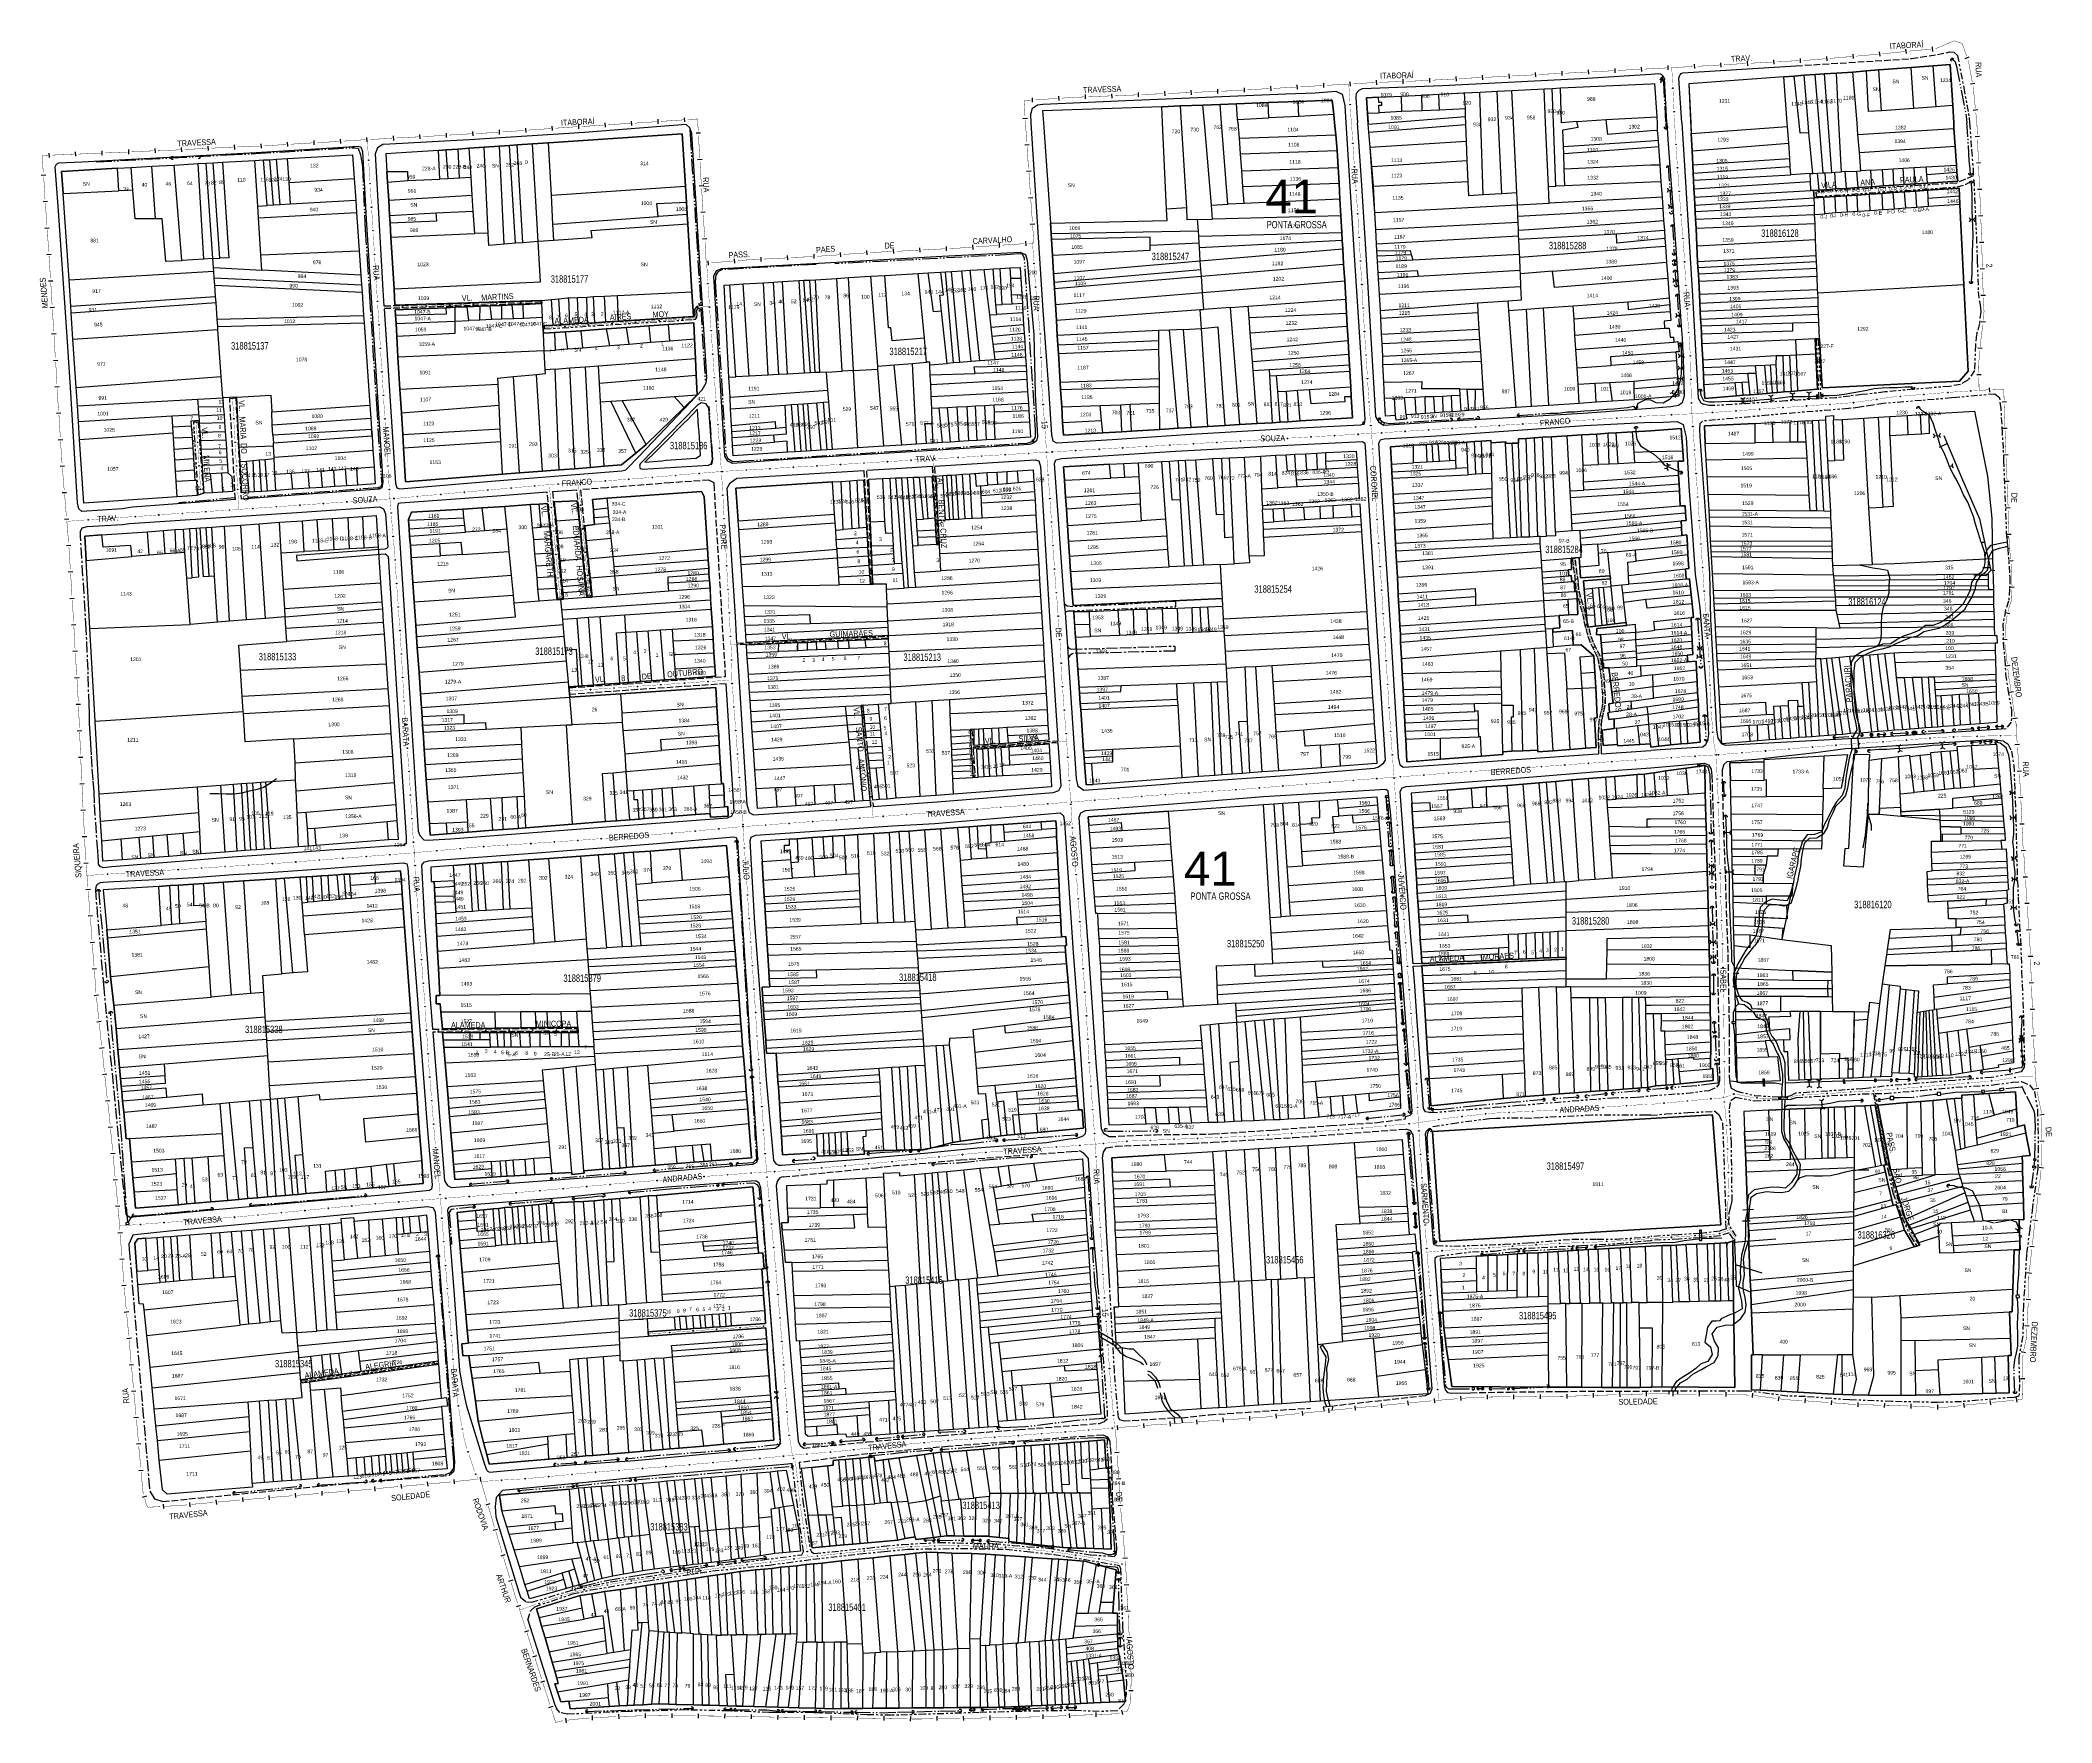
# Model space of a CAD drawing. Extents: x 201225 to 202591, y 4854937 to 4856079.
import ezdxf
from ezdxf.enums import TextEntityAlignment as Align

# ---------------------------------------------------------------- set-up
doc = ezdxf.new("R2010")
doc.units = 0
doc.header["$LTSCALE"] = 1.5
doc.header["$MEASUREMENT"] = 0
for name, pattern in [('TRACO_05', [11, 7, -1, 0.5, -1, 0.5, -1]), ('TRACO_11', [8, 3, -1, 3, -1]), ('TRACO_13', [8, 5, -1, 1, -1]), ('TRACO_25', [8, 3, -1, 1, -1, 1, -1])]:
    doc.linetypes.add(name, pattern=pattern)
for name, color, linetype in [('CD_MALHA_LOTES', 7, 'CONTINUOUS'), ('CD_TXT_QUADRA', 2, 'CONTINUOUS'), ('HD-CURSO-PERENE', 170, 'CONTINUOUS'), ('HD-TXT-PERENE', 170, 'CONTINUOUS'), ('HD-VALAS-DRENOS', 170, 'CONTINUOUS'), ('LM-LIM-SETORES-BAIRROS', 250, 'CONTINUOUS'), ('LM-TXT-LSB', 7, 'CONTINUOUS'), ('RU-QUADRA', 210, 'CONTINUOUS'), ('SV-BUEIRO-VALA', 7, 'CONTINUOUS'), ('SV-EIXO-RUA-N-PAV', 6, 'CONTINUOUS'), ('SV-EIXO-RUA-PAV', 20, 'CONTINUOUS'), ('SV-ESTIVAS', 7, 'CONTINUOUS'), ('SV-PONTE-BUEIRO', 251, 'CONTINUOUS'), ('SV-ROD-ESTADUAIS', 20, 'CONTINUOUS'), ('SV-RUA-NAO-PAV', 7, 'CONTINUOUS'), ('SV-RUA-PAVIM', 7, 'CONTINUOUS'), ('SV-TXT-ROD-EST', 7, 'CONTINUOUS'), ('SV-TXT-RUA-N-PAV', 7, 'CONTINUOUS'), ('SV-TXT-RUA-PAV', 7, 'CONTINUOUS'), ('Th_NmrPort', 7, 'CONTINUOUS')]:
    doc.layers.add(name, color=color, linetype=linetype)
doc.styles.add('ARIAL', font='ARIAL.SHX')
doc.styles.add('SWIS', font='swissko.ttf')

# ---------------------------------------------------------------- blocks, each defined once
blk = doc.blocks.new('COD045', base_point=(202327.41, 4856051.68))
at = {"layer": 'SV-ESTIVAS'}
blk.add_lwpolyline([(202328.158538, 4856050.182924), (202327.41, 4856051.68), (202328.158538, 4856053.182924)], dxfattribs=at)
blk = doc.blocks.new('COD120', base_point=(202325.86, 4856054.02))
at = {"layer": 'SV-BUEIRO-VALA'}
blk.add_lwpolyline([(202324.86, 4856052.62), (202324.86, 4856053.203333), (202324.86, 4856053.290833), (202324.943333, 4856053.524167), (202325.11, 4856053.786667), (202325.36, 4856053.9325), (202325.693333, 4856054.02), (202326.026667, 4856054.02), (202326.36, 4856053.9325), (202326.61, 4856053.786667), (202326.776667, 4856053.524167), (202326.86, 4856053.290833), (202326.86, 4856053.203333), (202326.86, 4856052.62)], dxfattribs=at)

msp = doc.modelspace()

# ---------------------------------------------------------------- linework, layer by layer
at = {"layer": 'CD_MALHA_LOTES', "linetype": 'Continuous', "flags": 128}
for points in [[(202408.9, 4856054.3), (202415.9, 4856054.8)], [(202415.9, 4856054.8), (202422.6, 4856055.3)], [(202419.1, 4856023), (202415.9, 4856054.8)], [(202422.6, 4856055.3), (202430, 4856055.8)], [(202425.2, 4856023), (202422.6, 4856055.3)], [(202430, 4856055.8), (202436.4, 4856056.2)], [(202432.7, 4856023), (202430, 4856055.8)], [(202436.4, 4856056.2), (202444.5, 4856056.8)], [(202438.9, 4856023), (202436.4, 4856056.2)], [(202444.5, 4856056.8), (202455.7, 4856057.3)], [(202446.2, 4856023), (202444.5, 4856056.8)], [(202455.7, 4856057.3), (202464.9, 4856058.3)], [(202458.5, 4856023), (202455.7, 4856057.3)], [(202464.9, 4856058.3), (202473.3, 4856058.9)], [(202475.2, 4856031.2), (202466.3, 4856030.6), (202464.9, 4856058.3)], [(202473.3, 4856058.9), (202495.3, 4856060.6)], [(202475.2, 4856031.2), (202473.3, 4856058.9)], [(202495.3, 4856060.6), (202510.2, 4856061.7)], [(202497.1, 4856032.8), (202495.3, 4856060.6)], [(202510.2, 4856061.7), (202521.8, 4856062.6), (202523.6, 4856034.7)], [(202512.2, 4856033.9), (202510.2, 4856061.7)], [(202133.6, 4856040.4), (202149.2, 4856041.2)], [(202149.2, 4856041.2), (202163, 4856041.9)], [(202149.5, 4856030.6), (202149.2, 4856041.2)], [(202163, 4856041.9), (202174.5, 4856042.4)], [(202163.2, 4856031.1), (202163, 4856041.9)], [(202174.5, 4856042.4), (202192.1, 4856043.3)], [(202175, 4856031.6), (202174.5, 4856042.4)], [(202192.1, 4856043.3), (202202.4, 4856043.9)], [(202192.6, 4856032.5), (202192.1, 4856043.3)], [(202202.4, 4856043.9), (202214.1, 4856044.5)], [(202203.1, 4856023), (202202.4, 4856043.9)], [(202214.1, 4856044.5), (202224.1, 4856045)], [(202215.1, 4856023), (202214.1, 4856044.5)], [(202224.1, 4856045), (202246.1, 4856046.2)], [(202225.2, 4856023), (202224.1, 4856045)], [(202246.1, 4856046.2), (202251.5, 4856046.4)], [(202247.1, 4856023), (202246.1, 4856046.2)], [(202251.5, 4856046.4), (202257.2, 4856046.8)], [(202252.5, 4856023), (202251.5, 4856046.4)], [(202257.2, 4856046.8), (202318.6, 4856049.6)], [(202257.8, 4856023.1), (202257.2, 4856046.8)], [(202318.6, 4856049.6), (202321.1, 4856049.8)], [(202321.1, 4856049.8), (202322.5, 4856027.1)], [(202408.9, 4856054.3), (202344.4, 4856049.4)], [(202344.4, 4856049.4), (202345.6, 4856023)], [(202411.1, 4856023), (202408.9, 4856054.3)], [(201986.6, 4856033.9), (201905.6, 4856031.1)], [(201905.6, 4856031.1), (201906.2, 4856023)], [(201986.6, 4856033.9), (201999.3, 4856034.5)], [(201987.1, 4856023), (201986.6, 4856033.9)], [(201999.3, 4856034.5), (202014.5, 4856035)], [(202000, 4856023), (201999.3, 4856034.5)], [(202014.5, 4856035), (202026.1, 4856035.5)], [(202015.5, 4856023), (202014.5, 4856035)], [(202026.1, 4856035.5), (202037.3, 4856035.9)], [(202027, 4856023), (202026.1, 4856035.5)], [(202037.3, 4856035.9), (202058.8, 4856036.8)], [(202038, 4856025.2), (202037.3, 4856035.9)], [(202058.8, 4856036.8), (202079.1, 4856037.6)], [(202059.2, 4856026.3), (202058.8, 4856036.8)], [(202079.5, 4856027.4), (202059.2, 4856026.3)], [(202079.1, 4856037.6), (202102.3, 4856038.5), (202103.3, 4856028.6)], [(202079.5, 4856027.4), (202079.1, 4856037.6)], [(202103.3, 4856028.6), (202079.5, 4856027.4)], [(202103.3, 4856028.6), (202103.8, 4856023)], [(202133.6, 4856040.4), (202125.4, 4856040), (202126.1, 4856029.6)], [(202126.1, 4856029.6), (202134.2, 4856029.9)], [(202126.1, 4856029.6), (202126.6, 4856023)], [(202134.2, 4856029.9), (202133.9, 4856034.9), (202136, 4856035), (202136, 4856036.8), (202133.9, 4856036.8), (202133.6, 4856040.4)], [(202149.5, 4856030.6), (202134.2, 4856029.9)], [(202163.2, 4856031.1), (202149.5, 4856030.6)], [(202175, 4856031.6), (202163.2, 4856031.1)], [(202192.6, 4856032.5), (202175, 4856031.6)], [(202192.8, 4856027.2), (202192.6, 4856032.5)], [(202497.1, 4856032.8), (202475.2, 4856031.2)], [(202512.2, 4856033.9), (202497.1, 4856032.8)], [(202523.6, 4856034.7), (202512.2, 4856033.9)], [(202523.6, 4856034.7), (202524.1, 4856023)], [(201570.3, 4856009.4), (201661.1, 4856015.6)], [(201661.1, 4856015.6), (201663.3, 4855979.9)], [(201906.2, 4856023), (201911, 4855954.9)], [(201989.8, 4855964.4), (201987.1, 4856023)], [(202003.5, 4855965.2), (202000, 4856023)], [(202020.2, 4855967.2), (202015.5, 4856023)], [(202031.3, 4855967.7), (202027, 4856023)], [(202038, 4856025.2), (202059.2, 4856026.3)], [(202038.3, 4856023), (202038, 4856025.2)], [(202039.3, 4856012.7), (202038.3, 4856023)], [(202039.3, 4856012.7), (202104.6, 4856014.9)], [(202103.8, 4856023), (202104.6, 4856014.9)], [(202104.6, 4856014.9), (202105.6, 4856004.2)], [(202126.6, 4856023), (202126.7, 4856022.2)], [(202126.7, 4856022.2), (202138.4, 4856023)], [(202127.1, 4856016.7), (202126.7, 4856022.2)], [(202127.1, 4856016.7), (202193, 4856021.9)], [(202127.9, 4856006.5), (202127.1, 4856016.7)], [(202138.4, 4856023), (202192.8, 4856027.2)], [(202193, 4856023), (202192.8, 4856027.2)], [(202193, 4856021.9), (202193, 4856023)], [(202193.3, 4856010.5), (202193, 4856021.9)], [(202204.7, 4855974.1), (202203.1, 4856023)], [(202217.3, 4855974.8), (202215.1, 4856023)], [(202227.5, 4855975.4), (202225.2, 4856023)], [(202249.1, 4855979.8), (202247.1, 4856023)], [(202254.1, 4855980), (202252.5, 4856023)], [(202268.5, 4856023.9), (202257.8, 4856023.1)], [(202258.8, 4856018.3), (202269.1, 4856020.1)], [(202259.2, 4856006.9), (202258.8, 4856018.3)], [(202268.5, 4856023.9), (202288.3, 4856025.3)], [(202268.6, 4856023), (202268.5, 4856023.9)], [(202269.1, 4856020.1), (202268.6, 4856023)], [(202288.3, 4856025.3), (202318.6, 4856026.9)], [(202288.5, 4856023), (202288.3, 4856025.3)], [(202289.3, 4856015.2), (202288.5, 4856023)], [(202318.6, 4856017.6), (202289.3, 4856015.2)], [(202318.6, 4856026.9), (202322.5, 4856027.1)], [(202322.9, 4856017.9), (202318.6, 4856017.6)], [(202322.5, 4856027.1), (202322.7, 4856023)], [(202322.7, 4856023), (202322.9, 4856017.9)], [(202322.9, 4856017.9), (202323.4, 4856011.2)], [(202345.6, 4856023), (202345.9, 4856015.7)], [(202345.9, 4856015.7), (202411.3, 4856020.5)], [(202346.5, 4856004.1), (202345.9, 4856015.7)], [(202411.3, 4856020.5), (202411.1, 4856023)], [(202412.1, 4856009.3), (202411.3, 4856020.5)], [(202419.9, 4856015.9), (202419.1, 4856023)], [(202425.8, 4856016.3), (202419.9, 4856015.9)], [(202425.8, 4856016.3), (202425.2, 4856023)], [(202428.4, 4855988.6), (202425.8, 4856016.3)], [(202435.4, 4855989), (202432.7, 4856023)], [(202441.4, 4855989.4), (202438.9, 4856023)], [(202447.9, 4855989.8), (202446.2, 4856023)], [(202459.1, 4856015), (202458.5, 4856023)], [(202459.1, 4856015), (202524.2, 4856019.2)], [(202460.1, 4856002.8), (202459.1, 4856015)], [(202524.1, 4856023), (202524.2, 4856019.2)], [(202524.2, 4856019.2), (202525.1, 4856007.1)], [(201393.1, 4855998.7), (201437.3, 4856001.2)], [(201437.3, 4856001.2), (201438.4, 4855985.3)], [(201495.7, 4856004.3), (201473.8, 4856002.8), (201459.9, 4856001.9)], [(201459.9, 4856001.9), (201460.6, 4855989.9)], [(201495.7, 4856004.3), (201500.7, 4856004.7)], [(201496.5, 4855984.8), (201495.7, 4856004.3)], [(201500.7, 4856004.7), (201509, 4856005.2)], [(201502.2, 4855985.1), (201500.7, 4856004.7)], [(201509, 4856005.2), (201516.4, 4856005.8)], [(201509.9, 4855985.5), (201509, 4856005.2)], [(201516.4, 4856005.8), (201526.7, 4856006.5)], [(201517.7, 4855985.9), (201516.4, 4856005.8)], [(201526.7, 4856006.5), (201537, 4856007.2)], [(201529.4, 4855948.2), (201526.7, 4856006.5)], [(201537, 4856007.2), (201543.9, 4856007.6)], [(201540.2, 4855940.6), (201537, 4856007.2)], [(201543.9, 4856007.6), (201548.9, 4856008)], [(201547.8, 4855941.2), (201543.9, 4856007.6)], [(201548.9, 4856008), (201559.3, 4856008.7)], [(201552.8, 4855941.6), (201548.9, 4856008)], [(201559.3, 4856008.7), (201570.3, 4856009.4)], [(201563.2, 4855942.4), (201559.3, 4856008.7)], [(201572.2, 4855973.8), (201570.3, 4856009.4)], [(202040, 4856002), (202039.3, 4856012.7)], [(202040, 4856002), (202105.6, 4856004.2)], [(202040.8, 4855990.5), (202040, 4856002)], [(202105.6, 4856004.2), (202106.3, 4855992.7)], [(202127.9, 4856006.5), (202193.3, 4856010.5)], [(202129.1, 4855993.3), (202127.9, 4856006.5)], [(202193.9, 4855997.4), (202193.3, 4856010.5)], [(202259.2, 4856006.9), (202318.6, 4856010.8)], [(202259.4, 4856002.1), (202259.2, 4856006.9)], [(202259.4, 4856002.1), (202318.6, 4856006.5)], [(202259.7, 4855991.8), (202259.4, 4856002.1)], [(202318.6, 4856010.8), (202323.4, 4856011.2)], [(202318.6, 4856006.5), (202323.7, 4856006.9)], [(202323.4, 4856011.2), (202323.7, 4856006.9)], [(202323.7, 4856006.9), (202324.6, 4855994.6)], [(202346.5, 4856004.1), (202412.1, 4856009.3)], [(202347, 4855994.4), (202346.5, 4856004.1)], [(202412.8, 4855998.8), (202412.1, 4856009.3)], [(202460.1, 4856002.8), (202525.1, 4856007.1)], [(202461, 4855990.5), (202460.1, 4856002.8)], [(202525.1, 4856007.1), (202526, 4855994.3)], [(201277.6, 4855992.2), (201239.8, 4855990)], [(201239.8, 4855990), (201240.9, 4855975)], [(201277.6, 4855992.2), (201286.9, 4855992.7)], [(201278.5, 4855976.8), (201277.6, 4855992.2)], [(201286.9, 4855992.7), (201300.9, 4855993.5)], [(201288.1, 4855977.3), (201286.9, 4855992.7)], [(201300.9, 4855993.5), (201316.1, 4855994.3)], [(201303.4, 4855957.8), (201300.9, 4855993.5)], [(201316.1, 4855994.3), (201332.5, 4855995.3)], [(201321.3, 4855929.5), (201316.1, 4855994.3)], [(201332.5, 4855995.3), (201337.9, 4855995.6)], [(201336.2, 4855930.4), (201332.5, 4855995.3)], [(201337.9, 4855995.6), (201342.7, 4855995.8)], [(201342.5, 4855930.8), (201337.9, 4855995.6)], [(201342.7, 4855995.8), (201348.9, 4855996.2)], [(201347.2, 4855931.1), (201342.7, 4855995.8)], [(201348.9, 4855996.2), (201371, 4855997.4)], [(201348.9, 4855996.2), (201353.2, 4855931.4)], [(201371, 4855997.4), (201376.8, 4855997.8)], [(201372.9, 4855966.5), (201371, 4855997.4)], [(201376.8, 4855997.8), (201381.2, 4855998)], [(201379.2, 4855966.9), (201376.8, 4855997.8)], [(201381.2, 4855998), (201385.7, 4855998.3)], [(201383.6, 4855967.1), (201381.2, 4855998)], [(201385.7, 4855998.3), (201393.1, 4855998.7)], [(201388.1, 4855967.4), (201385.7, 4855998.3)], [(201394.2, 4855982.4), (201393.1, 4855998.7)], [(201460.6, 4855989.9), (201474.5, 4855990)], [(201461, 4855982.8), (201460.6, 4855989.9)], [(201474.5, 4855990), (201474.7, 4855983.8)], [(202040.8, 4855990.5), (202106.3, 4855992.7)], [(202041.6, 4855979.7), (202040.8, 4855990.5)], [(202106.3, 4855992.7), (202106.9, 4855982)], [(202129.1, 4855993.3), (202193.9, 4855997.4)], [(202130.2, 4855980.1), (202129.1, 4855993.3)], [(202194.5, 4855983.1), (202193.9, 4855997.4)], [(202259.7, 4855991.8), (202318.6, 4855994.4)], [(202260.1, 4855980.2), (202259.7, 4855991.8)], [(202318.6, 4855994.4), (202324.6, 4855994.6)], [(202324.6, 4855994.6), (202325.4, 4855983)], [(202347, 4855994.4), (202412.8, 4855998.8)], [(202347.2, 4855988.9), (202347, 4855994.4)], [(202347.2, 4855988.9), (202413.2, 4855993.4)], [(202347.5, 4855984), (202347.2, 4855988.9)], [(202347.5, 4855984), (202413.6, 4855987.8)], [(202413.2, 4855993.4), (202412.8, 4855998.8)], [(202413.6, 4855987.8), (202413.2, 4855993.4)], [(202426.6, 4855988.5), (202413.6, 4855987.8)], [(202426.6, 4855988.5), (202428.4, 4855988.6)], [(202427, 4855983.1), (202426.6, 4855988.5)], [(202428.4, 4855988.6), (202431.7, 4855988.8)], [(202431.7, 4855988.8), (202435.4, 4855989)], [(202432.7, 4855977.3), (202431.7, 4855988.8)], [(202435.4, 4855989), (202436.8, 4855989.1)], [(202436.8, 4855989.1), (202441.4, 4855989.4)], [(202437.5, 4855977.6), (202436.8, 4855989.1)], [(202441.4, 4855989.4), (202443.5, 4855989.5)], [(202443.5, 4855989.5), (202447.9, 4855989.8)], [(202444.2, 4855978.1), (202443.5, 4855989.5)], [(202450.5, 4855989.9), (202447.9, 4855989.8)], [(202450.5, 4855989.9), (202458.3, 4855990.3)], [(202451.4, 4855978.5), (202450.5, 4855989.9)], [(202458.3, 4855990.3), (202461, 4855990.5)], [(202459.3, 4855979), (202458.3, 4855990.3)], [(202467.8, 4855990.9), (202461, 4855990.5)], [(202467.8, 4855990.9), (202475.7, 4855991.4)], [(202468.6, 4855979.6), (202467.8, 4855990.9)], [(202475.7, 4855991.4), (202483.1, 4855991.8)], [(202476.4, 4855980.2), (202475.7, 4855991.4)], [(202483.1, 4855991.8), (202489.9, 4855992.2)], [(202483.5, 4855980.6), (202483.1, 4855991.8)], [(202489.9, 4855992.2), (202497.3, 4855992.6)], [(202490.4, 4855981.1), (202489.9, 4855992.2)], [(202497.3, 4855992.6), (202505.3, 4855993.1)], [(202497.9, 4855981.5), (202497.3, 4855992.6)], [(202505.3, 4855993.1), (202526, 4855994.3)], [(202505.9, 4855987.9), (202505.3, 4855993.1)], [(202505.9, 4855987.9), (202526.3, 4855989.5)], [(202506.4, 4855982.1), (202505.9, 4855987.9)], [(202526, 4855994.3), (202526.3, 4855989.5)], [(202526.3, 4855989.5), (202526.8, 4855983.4)], [(201240.9, 4855975), (201278.5, 4855976.8)], [(201244.8, 4855916.4), (201240.9, 4855975)], [(201288.1, 4855977.3), (201278.5, 4855976.8)], [(201289.6, 4855957.8), (201288.1, 4855977.3)], [(201394.2, 4855982.4), (201438.4, 4855985.3)], [(201395.2, 4855967.8), (201394.2, 4855982.4)], [(201438.4, 4855985.3), (201439.4, 4855970.3)], [(201461, 4855982.8), (201474.7, 4855983.8)], [(201461.8, 4855970.4), (201461, 4855982.8)], [(201461.8, 4855970.4), (201518.5, 4855973.8)], [(201474.7, 4855983.8), (201496.5, 4855984.8)], [(201502.2, 4855985.1), (201496.5, 4855984.8)], [(201509.9, 4855985.5), (201502.2, 4855985.1)], [(201517.7, 4855985.9), (201509.9, 4855985.5)], [(201518.5, 4855973.8), (201517.7, 4855985.9)], [(201519.2, 4855963.1), (201518.5, 4855973.8)], [(201572.2, 4855973.8), (201663.3, 4855979.9)], [(201573.2, 4855954.3), (201572.2, 4855973.8)], [(201663.3, 4855979.9), (201663.9, 4855969.1)], [(202041.6, 4855979.7), (202106.9, 4855982)], [(202042.4, 4855968.2), (202041.6, 4855979.7)], [(202106.9, 4855982), (202107.5, 4855971.2)], [(202130.2, 4855980.1), (202194.5, 4855983.1)], [(202131.2, 4855962.2), (202130.2, 4855980.1)], [(202195, 4855973.5), (202194.5, 4855983.1)], [(202204.7, 4855974.1), (202195, 4855973.5)], [(202217.3, 4855974.8), (202204.7, 4855974.1)], [(202227.5, 4855975.4), (202217.3, 4855974.8)], [(202227.9, 4855967.3), (202227.5, 4855975.4)], [(202249.1, 4855979.8), (202254.1, 4855980)], [(202249.5, 4855968.5), (202249.1, 4855979.8)], [(202260.1, 4855980.2), (202254.1, 4855980)], [(202318.6, 4855982.7), (202260.1, 4855980.2)], [(202325.4, 4855983), (202318.6, 4855982.7)], [(202325.4, 4855983), (202326.1, 4855972.5)], [(202347.8, 4855978.2), (202347.5, 4855984)], [(202347.8, 4855978.2), (202427, 4855983.1)], [(202348.1, 4855972.5), (202347.8, 4855978.2)], [(202348.1, 4855972.5), (202427.1, 4855977)], [(202427.1, 4855977), (202427, 4855983.1)], [(202429, 4855977.1), (202427.1, 4855977)], [(202432.7, 4855977.3), (202429, 4855977.1)], [(202429, 4855977.1), (202429.3, 4855972)], [(202437.5, 4855977.6), (202432.7, 4855977.3)], [(202436, 4855972.5), (202443.7, 4855973)], [(202444.2, 4855978.1), (202437.5, 4855977.6)], [(202443.7, 4855973), (202451.4, 4855973.5)], [(202444, 4855961.8), (202443.7, 4855973)], [(202451.4, 4855978.5), (202444.2, 4855978.1)], [(202459.3, 4855979), (202451.4, 4855978.5)], [(202451.4, 4855973.5), (202458.6, 4855974)], [(202451.9, 4855962.3), (202451.4, 4855973.5)], [(202458.6, 4855974), (202466.9, 4855974.5)], [(202459, 4855962.8), (202458.6, 4855974)], [(202468.6, 4855979.6), (202459.3, 4855979)], [(202466.9, 4855974.5), (202475.5, 4855975.1)], [(202467.3, 4855963.3), (202466.9, 4855974.5)], [(202476.4, 4855980.2), (202468.6, 4855979.6)], [(202475.5, 4855975.1), (202482.9, 4855975.6)], [(202476.1, 4855964), (202475.5, 4855975.1)], [(202483.5, 4855980.6), (202476.4, 4855980.2)], [(202482.9, 4855975.6), (202490.7, 4855976.2)], [(202483.8, 4855964.5), (202482.9, 4855975.6)], [(202490.4, 4855981.1), (202483.5, 4855980.6)], [(202497.9, 4855981.5), (202490.4, 4855981.1)], [(202490.7, 4855976.2), (202498.4, 4855976.7)], [(202491.6, 4855965), (202490.7, 4855976.2)], [(202506.4, 4855982.1), (202497.9, 4855981.5)], [(202498.4, 4855976.7), (202506.5, 4855977.2)], [(202499.1, 4855965.5), (202498.4, 4855976.7)], [(202526.8, 4855983.4), (202506.4, 4855982.1)], [(202506.5, 4855977.2), (202527.7, 4855978.7)], [(202506.7, 4855971.8), (202506.5, 4855977.2)], [(202506.7, 4855971.8), (202528, 4855973.4)], [(202527.7, 4855978.7), (202528, 4855973.4)], [(202528, 4855973.4), (202528.3, 4855967.5)], [(201372.9, 4855966.5), (201379.2, 4855966.9)], [(201373.4, 4855958.4), (201372.9, 4855966.5)], [(201373.4, 4855958.4), (201440, 4855962.2)], [(201383.6, 4855967.1), (201379.2, 4855966.9)], [(201388.1, 4855967.4), (201383.6, 4855967.1)], [(201395.2, 4855967.8), (201388.1, 4855967.4)], [(201439.4, 4855970.3), (201395.2, 4855967.8)], [(201439.4, 4855970.3), (201440, 4855962.2)], [(201440, 4855962.2), (201441.8, 4855936)], [(201462.4, 4855960), (201461.8, 4855970.4)], [(201462.4, 4855960), (201494, 4855961.8)], [(201462.7, 4855955.1), (201462.4, 4855960)], [(201494, 4855961.8), (201519.2, 4855963.1)], [(201494.4, 4855956.4), (201494, 4855961.8)], [(201520.2, 4855947.8), (201519.2, 4855963.1)], [(201573.2, 4855954.3), (201644.6, 4855959.4)], [(201643.7, 4855968.2), (201663.9, 4855969.1)], [(201644.6, 4855959.4), (201643.7, 4855968.2)], [(201644.9, 4855959.4), (201644.6, 4855959.4)], [(201664.4, 4855960.8), (201644.9, 4855959.4)], [(201663.9, 4855969.1), (201664.4, 4855960.8)], [(201664.4, 4855960.8), (201664.8, 4855954.2)], [(202003.5, 4855965.2), (201989.8, 4855964.4)], [(201990.1, 4855956.8), (201989.8, 4855964.4)], [(202003.8, 4855957.2), (202003.5, 4855965.2)], [(202020.2, 4855967.2), (202031.3, 4855967.7)], [(202020.9, 4855957.6), (202020.2, 4855967.2)], [(202108.1, 4855959.8), (202020.9, 4855957.6)], [(202042.4, 4855968.2), (202031.3, 4855967.7)], [(202107.5, 4855971.2), (202042.4, 4855968.2)], [(202107.5, 4855971.2), (202108.1, 4855959.8)], [(202108.1, 4855959.8), (202108.8, 4855948.6)], [(202131.2, 4855962.2), (202227.9, 4855967.3)], [(202131.8, 4855950.5), (202131.2, 4855962.2)], [(202227.9, 4855967.3), (202249.5, 4855968.5)], [(202228.2, 4855959.6), (202227.9, 4855967.3)], [(202228.2, 4855959.6), (202318.6, 4855964.6)], [(202228.4, 4855955.6), (202228.2, 4855959.6)], [(202318.6, 4855972.1), (202249.5, 4855968.5)], [(202326.1, 4855972.5), (202318.6, 4855972.1)], [(202318.6, 4855964.6), (202326.6, 4855965)], [(202326.1, 4855972.5), (202326.6, 4855965)], [(202326.6, 4855965), (202327.2, 4855956.7)], [(202348.4, 4855967.1), (202348.1, 4855972.5)], [(202348.4, 4855967.1), (202429.3, 4855972)], [(202348.6, 4855962.8), (202348.4, 4855967.1)], [(202348.6, 4855962.8), (202429.5, 4855967.1)], [(202348.9, 4855957.5), (202348.6, 4855962.8)], [(202348.9, 4855957.5), (202429.7, 4855960.8)], [(202429.3, 4855972), (202436, 4855972.5)], [(202429.5, 4855967.1), (202429.3, 4855972)], [(202429.7, 4855960.8), (202429.5, 4855967.1)], [(202429.7, 4855960.8), (202436.6, 4855961.3)], [(202430, 4855954.7), (202429.7, 4855960.8)], [(202436.6, 4855961.3), (202436, 4855972.5)], [(202444, 4855961.8), (202436.6, 4855961.3)], [(202451.9, 4855962.3), (202444, 4855961.8)], [(202459, 4855962.8), (202451.9, 4855962.3)], [(202467.3, 4855963.3), (202459, 4855962.8)], [(202476.1, 4855964), (202467.3, 4855963.3)], [(202483.8, 4855964.5), (202476.1, 4855964)], [(202491.6, 4855965), (202483.8, 4855964.5)], [(202499.1, 4855965.5), (202491.6, 4855965)], [(202507.1, 4855966.1), (202499.1, 4855965.5)], [(202507.1, 4855966.1), (202506.7, 4855971.8)], [(202528.3, 4855967.5), (202507.1, 4855966.1)], [(202528.3, 4855967.5), (202531, 4855913.2)], [(201303.4, 4855957.8), (201289.6, 4855957.8)], [(201308.1, 4855957.8), (201303.4, 4855957.8)], [(201310.5, 4855928.8), (201308.1, 4855957.8)], [(201375, 4855933.5), (201373.4, 4855958.4)], [(201462.7, 4855955.1), (201494.4, 4855956.4)], [(201463.2, 4855945.3), (201462.7, 4855955.1)], [(201463.2, 4855945.3), (201520.2, 4855947.8)], [(201529.4, 4855948.2), (201520.2, 4855947.8)], [(201529.8, 4855939.8), (201529.4, 4855948.2)], [(201573.8, 4855943.2), (201573.2, 4855954.3)], [(201664.8, 4855954.2), (201599.1, 4855949.7)], [(201599.1, 4855949.7), (201599.6, 4855945)], [(201664.8, 4855954.2), (201667.6, 4855908.3)], [(201911, 4855954.9), (201990.1, 4855956.8)], [(201911.4, 4855947.9), (201911, 4855954.9)], [(201911.4, 4855947.9), (202011.4, 4855949.7)], [(201911.6, 4855943.8), (201911.4, 4855947.9)], [(202010.8, 4855957.3), (202003.8, 4855957.2)], [(202010.8, 4855957.3), (202020.9, 4855957.6)], [(202011.4, 4855949.7), (202010.8, 4855957.3)], [(202011.6, 4855946), (202011.4, 4855949.7)], [(202011.6, 4855946), (202108.8, 4855948.6)], [(202011.9, 4855941.2), (202011.6, 4855946)], [(202108.8, 4855948.6), (202109.1, 4855943.4)], [(202131.8, 4855950.5), (202228.4, 4855955.6)], [(202132.4, 4855940.9), (202131.8, 4855950.5)], [(202132.4, 4855940.9), (202228.8, 4855946.2)], [(202228.6, 4855950.1), (202228.4, 4855955.6)], [(202228.6, 4855950.1), (202318.6, 4855956.1)], [(202228.8, 4855946.2), (202228.6, 4855950.1)], [(202228.9, 4855944), (202228.8, 4855946.2)], [(202228.9, 4855944), (202295.2, 4855947.6)], [(202295.2, 4855947.6), (202318.6, 4855949.4)], [(202295.5, 4855941.4), (202295.2, 4855947.6)], [(202318.6, 4855956.1), (202327.2, 4855956.7)], [(202318.6, 4855949.4), (202327.7, 4855950.2)], [(202327.2, 4855956.7), (202327.7, 4855950.2)], [(202327.7, 4855950.2), (202328.1, 4855944.4)], [(202349.2, 4855951.5), (202348.9, 4855957.5)], [(202349.2, 4855951.5), (202430, 4855954.7)], [(202349.8, 4855939.6), (202349.2, 4855951.5)], [(202430.4, 4855943.8), (202430, 4855954.7)], [(201375, 4855933.5), (201441.8, 4855936)], [(201375.6, 4855923), (201375, 4855933.5)], [(201441.8, 4855936), (201442.9, 4855919.5)], [(201465.4, 4855910.3), (201463.2, 4855945.3)], [(201540.2, 4855940.6), (201529.8, 4855939.8)], [(201547.8, 4855941.2), (201540.2, 4855940.6)], [(201552.8, 4855941.6), (201547.8, 4855941.2)], [(201563.2, 4855942.4), (201552.8, 4855941.6)], [(201573.8, 4855943.2), (201563.2, 4855942.4)], [(201564.9, 4855915), (201563.2, 4855942.4)], [(201599.6, 4855945), (201573.8, 4855943.2)], [(201978.6, 4855945.3), (201911.6, 4855943.8)], [(201912.3, 4855933.1), (201911.6, 4855943.8)], [(201912.3, 4855933.1), (201978.7, 4855936.5)], [(201913, 4855920.8), (201912.3, 4855933.1)], [(201978.7, 4855939.8), (201978.6, 4855945.3)], [(202011.9, 4855941.2), (201978.7, 4855939.8)], [(201978.7, 4855936.5), (201978.7, 4855939.8)], [(202012.1, 4855938.3), (202011.9, 4855941.2)], [(202012.1, 4855938.3), (202109.1, 4855943.4)], [(202012.7, 4855929.3), (202012.1, 4855938.3)], [(202012.7, 4855929.3), (202109.4, 4855937.5)], [(202109.1, 4855943.4), (202109.4, 4855937.5)], [(202109.4, 4855937.5), (202110, 4855927.1)], [(202132.6, 4855936), (202132.4, 4855940.9)], [(202132.6, 4855936), (202155.1, 4855936.4)], [(202132.8, 4855932.6), (202132.6, 4855936)], [(202132.8, 4855932.6), (202155.8, 4855933.6)], [(202133, 4855928.7), (202132.8, 4855932.6)], [(202155.1, 4855936.4), (202155.8, 4855933.6)], [(202155.8, 4855933.6), (202156.9, 4855930)], [(202156.9, 4855930), (202229.4, 4855933.9)], [(202229.4, 4855933.9), (202228.9, 4855944)], [(202229.5, 4855931.9), (202318.6, 4855938.6)], [(202229.5, 4855931.9), (202229.4, 4855933.9)], [(202229.8, 4855922.9), (202229.5, 4855931.9)], [(202318.6, 4855943.5), (202295.5, 4855941.4)], [(202328.1, 4855944.4), (202318.6, 4855943.5)], [(202318.6, 4855938.6), (202328.5, 4855939.3)], [(202328.1, 4855944.4), (202328.5, 4855939.3)], [(202328.5, 4855939.3), (202329.2, 4855928.5)], [(202349.8, 4855939.6), (202430.4, 4855943.8)], [(202350.3, 4855928.9), (202349.8, 4855939.6)], [(202350.3, 4855928.9), (202430.8, 4855932.9)], [(202430.8, 4855932.9), (202430.4, 4855943.8)], [(202431, 4855928.8), (202430.8, 4855932.9)], [(201244.8, 4855916.4), (201343.1, 4855922.3)], [(201321.3, 4855929.4), (201310.5, 4855928.8)], [(201336.2, 4855930.4), (201321.3, 4855929.5)], [(201321.3, 4855929.5), (201321.3, 4855929.4)], [(201342.5, 4855930.8), (201336.2, 4855930.4)], [(201342.5, 4855930.8), (201347.2, 4855931.1)], [(201342.9, 4855924.7), (201342.5, 4855930.8)], [(201342.9, 4855924.7), (201375.6, 4855923)], [(201343.1, 4855922.3), (201342.9, 4855924.7)], [(201343.4, 4855917.8), (201343.1, 4855922.3)], [(201353.2, 4855931.4), (201347.2, 4855931.1)], [(201442.9, 4855919.5), (201375.6, 4855923)], [(201442.9, 4855919.5), (201443.4, 4855913)], [(201774, 4855917.9), (201789, 4855918.8)], [(201789, 4855918.8), (201798.6, 4855919.4)], [(201793.7, 4855857.7), (201789, 4855918.8)], [(201798.6, 4855919.4), (201821.3, 4855920.8)], [(201801.1, 4855883.9), (201798.6, 4855919.4)], [(201821.3, 4855920.8), (201828, 4855921.2)], [(201825.4, 4855876.8), (201821.3, 4855920.8)], [(201828, 4855921.2), (201836.5, 4855921.7)], [(201831.5, 4855894.7), (201828, 4855921.2)], [(201836.5, 4855921.7), (201839.8, 4855921.9)], [(201838.3, 4855906.2), (201836.5, 4855921.7)], [(201839.8, 4855921.9), (201843.9, 4855922.1)], [(201845.2, 4855860.1), (201839.8, 4855921.9)], [(201843.9, 4855922.1), (201850.8, 4855922.5)], [(201849.5, 4855860.4), (201843.9, 4855922.1)], [(201850.8, 4855922.5), (201856.4, 4855922.9)], [(201857.1, 4855861), (201850.8, 4855922.5)], [(201856.4, 4855922.9), (201866, 4855923.4)], [(201863, 4855861.4), (201856.4, 4855922.9)], [(201866, 4855923.4), (201872.1, 4855923.8)], [(201869.8, 4855892.7), (201866, 4855923.4)], [(201872.1, 4855923.8), (201876.8, 4855924.1)], [(201874, 4855899.4), (201872.1, 4855923.8)], [(201876.8, 4855924.1), (201883.7, 4855924.5)], [(201878.3, 4855899.6), (201876.8, 4855924.1)], [(201883.7, 4855924.5), (201890.5, 4855924.9)], [(201884, 4855917.5), (201883.7, 4855924.5)], [(201890.5, 4855924.9), (201890.9, 4855917.5)], [(201913, 4855920.8), (202012.7, 4855929.3)], [(201913.4, 4855914.9), (201913, 4855920.8)], [(201913.4, 4855914.9), (202013.1, 4855923.5)], [(201913.7, 4855910.5), (202013.4, 4855918.9)], [(202013.1, 4855923.5), (202012.7, 4855929.3)], [(202013.4, 4855918.9), (202013.1, 4855923.5)], [(202013.4, 4855918.9), (202110, 4855927.1)], [(202014.2, 4855907.8), (202013.4, 4855918.9)], [(202110, 4855927.1), (202110.7, 4855915.7)], [(202133, 4855928.7), (202156.9, 4855930)], [(202133.4, 4855921.4), (202133, 4855928.7)], [(202133.4, 4855921.4), (202160, 4855922.7)], [(202133.7, 4855917.2), (202133.4, 4855921.4)], [(202133.7, 4855917.2), (202160.5, 4855918.9)], [(202160, 4855922.7), (202160.5, 4855918.9)], [(202160.5, 4855918.9), (202229.8, 4855922.9)], [(202230, 4855920.6), (202229.8, 4855922.9)], [(202251.8, 4855922.2), (202230, 4855920.6)], [(202230.3, 4855911.9), (202230, 4855920.6)], [(202251.8, 4855922.2), (202318.6, 4855927.6)], [(202253.1, 4855911.3), (202251.8, 4855922.2)], [(202318.6, 4855927.6), (202329.2, 4855928.5)], [(202329.2, 4855928.5), (202330, 4855917.3)], [(202350.5, 4855924.7), (202350.3, 4855928.9)], [(202350.5, 4855924.7), (202431, 4855928.8)], [(202350.8, 4855920.6), (202350.5, 4855924.7)], [(202350.8, 4855920.6), (202431.2, 4855924.4)], [(202351, 4855915.6), (202350.8, 4855920.6)], [(202351, 4855915.6), (202431.4, 4855918.8)], [(202431.2, 4855924.4), (202431, 4855928.8)], [(202431.4, 4855918.8), (202431.2, 4855924.4)], [(202431.7, 4855909.8), (202431.4, 4855918.8)], [(201246, 4855898.6), (201244.8, 4855916.4)], [(201246, 4855898.6), (201344.3, 4855905.2)], [(201343.4, 4855917.8), (201443.4, 4855913)], [(201343.8, 4855912.8), (201343.4, 4855917.8)], [(201344.3, 4855905.2), (201343.8, 4855912.8)], [(201343.8, 4855912.8), (201443.7, 4855908)], [(201344.6, 4855901), (201344.3, 4855905.2)], [(201443.4, 4855913), (201443.7, 4855908)], [(201443.7, 4855908), (201444.8, 4855892.1)], [(201465.4, 4855910.3), (201564.9, 4855915)], [(201466, 4855899.3), (201465.4, 4855910.3)], [(201590, 4855904.4), (201596.3, 4855904.7)], [(201596.3, 4855904.7), (201600.9, 4855905)], [(201596.7, 4855887), (201596.3, 4855904.7)], [(201600.9, 4855905), (201608.2, 4855905.3)], [(201601.8, 4855887.3), (201600.9, 4855905)], [(201608.2, 4855905.3), (201617.1, 4855905.8)], [(201609.2, 4855887.8), (201608.2, 4855905.3)], [(201617.1, 4855905.8), (201667.6, 4855908.3)], [(201617.7, 4855888.3), (201617.1, 4855905.8)], [(201667.6, 4855908.3), (201668.6, 4855891.5)], [(201689.4, 4855912.8), (201693.4, 4855913)], [(201692.7, 4855850.3), (201689.4, 4855912.8)], [(201693.4, 4855913), (201702.5, 4855913.6)], [(201697.4, 4855850.5), (201693.4, 4855913)], [(201702.5, 4855913.6), (201716.2, 4855914.4)], [(201706.4, 4855851), (201702.5, 4855913.6)], [(201716.2, 4855914.4), (201722.9, 4855914.8)], [(201719.4, 4855851.7), (201716.2, 4855914.4)], [(201722.9, 4855914.8), (201729.2, 4855915.2)], [(201726.5, 4855852.1), (201722.9, 4855914.8)], [(201729.2, 4855915.2), (201740.4, 4855915.9)], [(201732.5, 4855852.4), (201729.2, 4855915.2)], [(201740.4, 4855915.9), (201743.5, 4855916.1)], [(201744, 4855853), (201740.4, 4855915.9)], [(201743.5, 4855916.1), (201747.6, 4855916.3)], [(201748, 4855853.3), (201743.5, 4855916.1)], [(201747.6, 4855916.3), (201751.4, 4855916.5)], [(201751.3, 4855853.4), (201747.6, 4855916.3)], [(201751.4, 4855916.5), (201765.9, 4855917.4)], [(201754.5, 4855853.6), (201751.4, 4855916.5)], [(201765.9, 4855917.4), (201774, 4855917.9)], [(201769.5, 4855854.4), (201765.9, 4855917.4)], [(201777.4, 4855854.8), (201774, 4855917.9)], [(201836, 4855906.1), (201838.3, 4855906.2)], [(201837.1, 4855895.1), (201836, 4855906.1)], [(201884.6, 4855906.2), (201884, 4855917.5)], [(201884, 4855917.5), (201890.9, 4855917.5)], [(201884.6, 4855906.2), (201891.6, 4855906.5)], [(201884.9, 4855899.9), (201884.6, 4855906.2)], [(201890.9, 4855917.5), (201891.6, 4855906.5)], [(201891.6, 4855906.5), (201891.9, 4855900.3)], [(201913.7, 4855910.5), (201913.4, 4855914.9)], [(201914.3, 4855899.7), (201913.7, 4855910.5)], [(201914.3, 4855899.7), (202014.2, 4855907.8)], [(202014.2, 4855907.8), (202110.7, 4855915.7)], [(202015, 4855896.3), (202014.2, 4855907.8)], [(202110.7, 4855915.7), (202111.4, 4855903.4)], [(202134.4, 4855906.6), (202133.7, 4855917.2)], [(202134.4, 4855906.6), (202230.3, 4855911.9)], [(202135, 4855895.7), (202134.4, 4855906.6)], [(202230.7, 4855902.9), (202230.3, 4855911.9)], [(202318.6, 4855916.4), (202253.1, 4855911.3)], [(202330, 4855917.3), (202318.6, 4855916.4)], [(202330, 4855917.3), (202330.9, 4855904.1)], [(202351.5, 4855906.7), (202351, 4855915.6)], [(202351.5, 4855906.7), (202431.7, 4855909.8)], [(202351.8, 4855900.6), (202351.5, 4855906.7)], [(202431.8, 4855907.7), (202431.7, 4855909.8)], [(202431.8, 4855907.7), (202531, 4855913.2)], [(202432, 4855904.4), (202431.8, 4855907.7)], [(202531, 4855913.2), (202534, 4855854.5), (202528.1, 4855847.7), (202434.8, 4855843.1), (202433, 4855876.4)], [(201246.3, 4855893.9), (201246, 4855898.6)], [(201246.3, 4855893.9), (201344.6, 4855901)], [(201247.5, 4855876.1), (201246.3, 4855893.9)], [(201345.4, 4855889.7), (201344.6, 4855901)], [(201345.4, 4855889.7), (201444.8, 4855892.1)], [(201444.8, 4855892.1), (201445.1, 4855887.3)], [(201565.6, 4855902.4), (201466, 4855899.3)], [(201466.2, 4855896.1), (201500.8, 4855897.5)], [(201466.4, 4855892.5), (201466.2, 4855896.1)], [(201466.4, 4855892.5), (201501, 4855893.3)], [(201466.8, 4855886.8), (201466.4, 4855892.5)], [(201500.8, 4855897.5), (201506.8, 4855897.8)], [(201501, 4855893.3), (201500.8, 4855897.5)], [(201506.8, 4855897.8), (201515.1, 4855898.1)], [(201506.8, 4855888.4), (201506.8, 4855897.8)], [(201515.1, 4855898.1), (201523.8, 4855898.5)], [(201516.2, 4855888.8), (201515.1, 4855898.1)], [(201523.7, 4855889), (201523.8, 4855898.5)], [(201523.8, 4855898.5), (201530.6, 4855898.8)], [(201530.6, 4855898.8), (201538.7, 4855899.1)], [(201531.8, 4855889.4), (201530.6, 4855898.8)], [(201538.6, 4855889.6), (201538.7, 4855899.1)], [(201538.7, 4855899.1), (201545.5, 4855899.4)], [(201545.5, 4855899.4), (201553, 4855899.7)], [(201546.4, 4855889.9), (201545.5, 4855899.4)], [(201553, 4855899.7), (201565.7, 4855900.3)], [(201553.3, 4855890.2), (201553, 4855899.7)], [(201565.6, 4855902.4), (201572.4, 4855903)], [(201565.7, 4855900.3), (201565.6, 4855902.4)], [(201566.2, 4855890.8), (201565.7, 4855900.3)], [(201572.4, 4855903), (201577.2, 4855903.5)], [(201573.5, 4855885.6), (201572.4, 4855903)], [(201577.2, 4855903.5), (201583.2, 4855904.1)], [(201578.4, 4855885.9), (201577.2, 4855903.5)], [(201583.2, 4855904.1), (201584.1, 4855904.1)], [(201584.1, 4855904.1), (201590, 4855904.4)], [(201584.1, 4855904.1), (201584.1, 4855904.1)], [(201584.8, 4855886.3), (201584.1, 4855904.1)], [(201590.7, 4855886.7), (201590, 4855904.4)], [(201668.6, 4855891.5), (201617.7, 4855888.3)], [(201837.1, 4855895.1), (201831.5, 4855894.7)], [(201840.8, 4855859.7), (201837.1, 4855895.1)], [(201869.8, 4855892.7), (201874.5, 4855892.9)], [(201870.8, 4855884.2), (201869.8, 4855892.7)], [(201874, 4855899.4), (201878.3, 4855899.6)], [(201874.5, 4855892.9), (201874, 4855899.4)], [(201892.3, 4855894), (201874.5, 4855892.9)], [(201884.9, 4855899.9), (201878.3, 4855899.6)], [(201891.9, 4855900.3), (201884.9, 4855899.9)], [(201891.9, 4855900.3), (201892.3, 4855894)], [(201892.3, 4855894), (201892.8, 4855886)], [(201915, 4855889), (201914.3, 4855899.7)], [(201915, 4855889), (202012.7, 4855896.2)], [(202012.7, 4855896.2), (202015, 4855896.3)], [(202013.5, 4855883.4), (202012.7, 4855896.2)], [(202033.1, 4855897.7), (202015, 4855896.3)], [(202033.1, 4855897.7), (202045.3, 4855898.5)], [(202039.5, 4855818.1), (202033.1, 4855897.7)], [(202045.3, 4855898.5), (202111.4, 4855903.4)], [(202045.9, 4855890.8), (202045.3, 4855898.5)], [(202045.9, 4855890.8), (202111.9, 4855893.8)], [(202046.6, 4855880.5), (202045.9, 4855890.8)], [(202111.4, 4855903.4), (202111.9, 4855893.8)], [(202111.9, 4855893.8), (202112.5, 4855884.9)], [(202135, 4855895.7), (202201, 4855900.7)], [(202135.3, 4855890.5), (202135, 4855895.7)], [(202135.3, 4855890.5), (202201.4, 4855894.2)], [(202201, 4855900.7), (202221.7, 4855902.2)], [(202201.4, 4855894.2), (202201, 4855900.7)], [(202202.1, 4855882.9), (202201.4, 4855894.2)], [(202221.7, 4855902.2), (202230.7, 4855902.9)], [(202222.2, 4855895.7), (202221.7, 4855902.2)], [(202222.2, 4855895.7), (202234.1, 4855896.5)], [(202227, 4855829.7), (202222.2, 4855895.7)], [(202234.1, 4855896.5), (202245.7, 4855897.3)], [(202237.5, 4855830.4), (202234.1, 4855896.5)], [(202245.7, 4855897.3), (202265.8, 4855898.8)], [(202249.2, 4855831.2), (202245.7, 4855897.3)], [(202265.8, 4855898.8), (202303.1, 4855901.4)], [(202266.4, 4855889.9), (202265.8, 4855898.8)], [(202266.4, 4855889.9), (202318.6, 4855893.9)], [(202303.1, 4855901.4), (202318.6, 4855902.9)], [(202303.4, 4855896), (202303.1, 4855901.4)], [(202318.6, 4855897.8), (202303.4, 4855896)], [(202318.6, 4855902.9), (202330.9, 4855904.1)], [(202331.2, 4855899.4), (202318.6, 4855897.8)], [(202318.6, 4855893.9), (202331.6, 4855894.9)], [(202330.9, 4855904.1), (202331.3, 4855899.4)], [(202331.2, 4855899.4), (202331.6, 4855894.9)], [(202331.3, 4855899.4), (202331.2, 4855899.4)], [(202331.6, 4855894.9), (202332, 4855888.9)], [(202331.6, 4855894.9), (202331.6, 4855894.9)], [(202351.8, 4855900.6), (202432, 4855904.4)], [(202352.1, 4855895.1), (202351.8, 4855900.6)], [(202352.1, 4855895.1), (202432.2, 4855898.5)], [(202352.3, 4855889.7), (202352.1, 4855895.1)], [(202352.3, 4855889.7), (202432.4, 4855893)], [(202432.2, 4855898.5), (202432, 4855904.4)], [(202432.4, 4855893), (202432.2, 4855898.5)], [(202432.6, 4855887.6), (202432.4, 4855893)], [(201247.5, 4855876.1), (201345.9, 4855882.6)], [(201345.7, 4855884.7), (201345.4, 4855889.7)], [(201345.7, 4855884.7), (201445.1, 4855887.3)], [(201345.9, 4855882.6), (201345.7, 4855884.7)], [(201348.1, 4855850.8), (201345.9, 4855882.6)], [(201445.1, 4855887.3), (201449, 4855831.4)], [(201466.8, 4855886.8), (201506.8, 4855888.4)], [(201467.3, 4855878.1), (201466.8, 4855886.8)], [(201467.3, 4855878.1), (201506.8, 4855880.3)], [(201468.1, 4855864), (201467.3, 4855878.1)], [(201506.8, 4855888.4), (201516.2, 4855888.8)], [(201506.8, 4855880.3), (201506.8, 4855888.4)], [(201523.7, 4855889), (201516.2, 4855888.8)], [(201531.8, 4855889.4), (201523.7, 4855889)], [(201538.6, 4855889.6), (201531.8, 4855889.4)], [(201546.4, 4855889.9), (201538.6, 4855889.6)], [(201553.3, 4855890.2), (201546.4, 4855889.9)], [(201566.2, 4855890.8), (201553.3, 4855890.2)], [(201566.5, 4855885.2), (201566.2, 4855890.8)], [(201573.5, 4855885.6), (201566.5, 4855885.2)], [(201566.5, 4855885.2), (201566.8, 4855880.1)], [(201566.8, 4855880.1), (201574.5, 4855880.7)], [(201567.4, 4855868.1), (201566.8, 4855880.1)], [(201578.4, 4855885.9), (201573.5, 4855885.6)], [(201574.5, 4855880.7), (201581.7, 4855881.2)], [(201575.1, 4855868.7), (201574.5, 4855880.7)], [(201584.8, 4855886.3), (201578.4, 4855885.9)], [(201581.7, 4855881.2), (201592.4, 4855881.9)], [(201583.4, 4855869.3), (201581.7, 4855881.2)], [(201590.7, 4855886.7), (201584.8, 4855886.3)], [(201596.7, 4855887), (201590.7, 4855886.7)], [(201592.4, 4855881.9), (201609.6, 4855883.2)], [(201593.5, 4855870.1), (201592.4, 4855881.9)], [(201601.8, 4855887.3), (201596.7, 4855887)], [(201609.2, 4855887.8), (201601.8, 4855887.3)], [(201617.7, 4855888.3), (201609.2, 4855887.8)], [(201609.6, 4855883.2), (201623.3, 4855884.1)], [(201611.9, 4855871.6), (201609.6, 4855883.2)], [(201623.3, 4855884.1), (201638.5, 4855885.2)], [(201625.1, 4855872.6), (201623.3, 4855884.1)], [(201638.5, 4855885.2), (201651.8, 4855886.1)], [(201639.7, 4855873.8), (201638.5, 4855885.2)], [(201651.8, 4855886.1), (201668.9, 4855887.3)], [(201652.6, 4855874.8), (201651.8, 4855886.1)], [(201668.9, 4855887.3), (201669.4, 4855876.1)], [(201802.7, 4855883.9), (201801.1, 4855883.9)], [(201803.6, 4855875), (201802.7, 4855883.9)], [(201870.8, 4855884.2), (201892.8, 4855886)], [(201871.5, 4855878.1), (201870.8, 4855884.2)], [(201871.5, 4855878.1), (201893.1, 4855880.2)], [(201872.2, 4855872.7), (201871.5, 4855878.1)], [(201892.8, 4855886), (201893.1, 4855880.2)], [(201893.1, 4855880.2), (201893.5, 4855874.6)], [(201915.6, 4855878.7), (201915, 4855889)], [(201984.5, 4855882), (201915.6, 4855878.7)], [(201916, 4855872.3), (201915.6, 4855878.7)], [(201991.7, 4855882.3), (201984.5, 4855882)], [(201984.5, 4855875.3), (201984.5, 4855882)], [(202001.3, 4855882.8), (201991.7, 4855882.3)], [(201997.6, 4855815.6), (201991.7, 4855882.3)], [(202001.3, 4855882.8), (202013.5, 4855883.4)], [(202006.5, 4855816.1), (202001.3, 4855882.8)], [(202013.5, 4855883.4), (202024.6, 4855884.6)], [(202017.9, 4855816.8), (202013.5, 4855883.4)], [(202024.6, 4855884.6), (202029.3, 4855817.5)], [(202046.6, 4855880.5), (202112.5, 4855884.9)], [(202047.5, 4855869.4), (202046.6, 4855880.5)], [(202112.5, 4855884.9), (202113, 4855875.3)], [(202135.8, 4855879.5), (202135.3, 4855890.5)], [(202135.8, 4855879.5), (202202.1, 4855882.9)], [(202136.1, 4855873.2), (202135.8, 4855879.5)], [(202202.5, 4855876.2), (202202.1, 4855882.9)], [(202267, 4855878.9), (202266.4, 4855889.9)], [(202267, 4855878.9), (202318.6, 4855882.9)], [(202267.6, 4855869.1), (202267, 4855878.9)], [(202318.6, 4855882.9), (202327.8, 4855883.6)], [(202332, 4855888.9), (202327.6, 4855888.4)], [(202327.6, 4855888.4), (202327.8, 4855883.6)], [(202327.8, 4855883.6), (202330.9, 4855883.7)], [(202330.9, 4855883.7), (202331.7, 4855877.4)], [(202331.7, 4855877.4), (202334, 4855877.4)], [(202334, 4855877.4), (202334.1, 4855874.1)], [(202352.6, 4855885.1), (202352.3, 4855889.7)], [(202352.6, 4855885.1), (202414.9, 4855887.2)], [(202352.9, 4855879.8), (202352.6, 4855885.1)], [(202352.9, 4855879.8), (202415, 4855881.8)], [(202353.2, 4855873.3), (202352.9, 4855879.8)], [(202414.9, 4855887.2), (202432.6, 4855887.6)], [(202415, 4855881.8), (202414.9, 4855887.2)], [(202433, 4855876.4), (202432.6, 4855887.6)], [(201249.6, 4855843.4), (201247.5, 4855876.1)], [(201567.4, 4855868.1), (201468.1, 4855864)], [(201469.4, 4855842.1), (201468.1, 4855864)], [(201567.4, 4855868.1), (201575.1, 4855868.7)], [(201568.1, 4855855.3), (201567.4, 4855868.1)], [(201583.4, 4855869.3), (201575.1, 4855868.7)], [(201593.5, 4855870.1), (201583.4, 4855869.3)], [(201611.9, 4855871.6), (201593.5, 4855870.1)], [(201625.1, 4855872.6), (201611.9, 4855871.6)], [(201639.7, 4855873.8), (201625.1, 4855872.6)], [(201652.6, 4855874.8), (201639.7, 4855873.8)], [(201669.4, 4855876.1), (201652.6, 4855874.8)], [(201669.4, 4855876.1), (201670, 4855863.1)], [(201825.4, 4855876.8), (201803.6, 4855875)], [(201826.9, 4855860.5), (201825.4, 4855876.8)], [(201872.2, 4855872.7), (201893.5, 4855874.6)], [(201872.8, 4855867.6), (201872.2, 4855872.7)], [(201872.8, 4855867.6), (201893.8, 4855869.2)], [(201873.5, 4855862.2), (201872.8, 4855867.6)], [(201894.1, 4855863.8), (201873.5, 4855862.2)], [(201893.5, 4855874.6), (201893.8, 4855869.2)], [(201893.8, 4855869.2), (201894.1, 4855863.8)], [(201894.1, 4855863.8), (201894.5, 4855858.2)], [(201916, 4855872.3), (201984.5, 4855875.3)], [(201916.4, 4855866.4), (201916, 4855872.3)], [(201916.4, 4855866.4), (201984.6, 4855869.4)], [(201917.6, 4855847), (201916.4, 4855866.4)], [(201984.6, 4855869.4), (201984.5, 4855875.3)], [(201984.9, 4855849.5), (201984.6, 4855869.4)], [(202047.5, 4855869.4), (202113, 4855875.3)], [(202048.1, 4855860.9), (202047.5, 4855869.4)], [(202048.1, 4855860.9), (202113.5, 4855866)], [(202113, 4855875.3), (202113.5, 4855866)], [(202113.5, 4855866), (202114, 4855858.6)], [(202136.1, 4855873.2), (202202.5, 4855876.2)], [(202136.5, 4855864.6), (202136.1, 4855873.2)], [(202136.5, 4855864.6), (202203.1, 4855867.7)], [(202136.7, 4855859), (202136.5, 4855864.6)], [(202203.1, 4855867.7), (202202.5, 4855876.2)], [(202203.5, 4855861.3), (202203.1, 4855867.7)], [(202267.6, 4855869.1), (202318.6, 4855873)], [(202268.4, 4855856.7), (202267.6, 4855869.1)], [(202291.3, 4855864.3), (202318.6, 4855866.3)], [(202291.7, 4855858.3), (202291.3, 4855864.3)], [(202318.6, 4855873), (202334.1, 4855874.1)], [(202318.6, 4855866.3), (202335.5, 4855867.5)], [(202334.1, 4855874.1), (202336.9, 4855874.5)], [(202337.7, 4855867.6), (202335.5, 4855867.5)], [(202335.5, 4855867.5), (202335.9, 4855861.5)], [(202336.9, 4855874.5), (202337.7, 4855867.6)], [(202353.2, 4855873.3), (202416.9, 4855875.8)], [(202353.8, 4855862.2), (202353.2, 4855873.3)], [(202353.8, 4855862.2), (202403.9, 4855865)], [(202403.7, 4855859), (202403.9, 4855865)], [(202403.9, 4855865), (202408.3, 4855865.1)], [(202408.3, 4855865.1), (202412.9, 4855865.3)], [(202409.1, 4855840.3), (202408.3, 4855865.1)], [(202412.9, 4855865.3), (202417.3, 4855865.5)], [(202414, 4855840.7), (202412.9, 4855865.3)], [(202416.9, 4855875.8), (202430.1, 4855876.5)], [(202417.3, 4855865.5), (202416.9, 4855875.8)], [(202417.3, 4855865.5), (202430.5, 4855866.2)], [(202418.4, 4855841), (202417.3, 4855865.5)], [(202430.1, 4855876.5), (202430.5, 4855866.2)], [(202433, 4855876.4), (202430.1, 4855876.5)], [(202430.5, 4855866.2), (202431.6, 4855842.1)], [(201249.6, 4855843.4), (201348.1, 4855850.8)], [(201349.1, 4855836.3), (201348.1, 4855850.8)], [(201535.8, 4855849.7), (201546.6, 4855850.7)], [(201546.6, 4855850.7), (201562.2, 4855852.2)], [(201550.6, 4855785.3), (201546.6, 4855850.7)], [(201562.2, 4855852.2), (201568.3, 4855852.8)], [(201566.1, 4855786.5), (201562.2, 4855852.2)], [(201574.8, 4855855.8), (201568.1, 4855855.3)], [(201568.3, 4855852.8), (201568.1, 4855855.3)], [(201574.8, 4855855.8), (201584.7, 4855856.6)], [(201577.4, 4855787.4), (201574.8, 4855855.8)], [(201584.7, 4855856.6), (201595.3, 4855857.4)], [(201588.1, 4855788.2), (201584.7, 4855856.6)], [(201595.3, 4855857.4), (201604.2, 4855858.1)], [(201598.8, 4855789), (201595.3, 4855857.4)], [(201604.2, 4855858.1), (201670, 4855863.1)], [(201604.9, 4855846.2), (201604.2, 4855858.1)], [(201604.9, 4855846.2), (201670.6, 4855851.6)], [(201670, 4855863.1), (201670.6, 4855851.6)], [(201670.6, 4855851.6), (201671.2, 4855838.3)], [(201692.7, 4855850.3), (201697.4, 4855850.5)], [(201693.5, 4855836.7), (201692.7, 4855850.3)], [(201706.4, 4855851), (201697.4, 4855850.5)], [(201719.4, 4855851.7), (201706.4, 4855851)], [(201726.5, 4855852.1), (201719.4, 4855851.7)], [(201732.5, 4855852.4), (201726.5, 4855852.1)], [(201744, 4855853), (201732.5, 4855852.4)], [(201748, 4855853.3), (201744, 4855853)], [(201751.3, 4855853.4), (201748, 4855853.3)], [(201754.5, 4855853.6), (201751.3, 4855853.4)], [(201759, 4855853.8), (201754.5, 4855853.6)], [(201759, 4855853.8), (201769.5, 4855854.4)], [(201759.9, 4855841.6), (201759, 4855853.8)], [(201777.4, 4855854.8), (201769.5, 4855854.4)], [(201777.4, 4855854.8), (201793.8, 4855855.7)], [(201780.3, 4855802.3), (201777.4, 4855854.8)], [(201793.7, 4855857.7), (201804.9, 4855858.6)], [(201793.8, 4855855.7), (201793.7, 4855857.7)], [(201797.8, 4855803.4), (201793.8, 4855855.7)], [(201804.9, 4855858.6), (201817.4, 4855859.7)], [(201810, 4855804.2), (201804.9, 4855858.6)], [(201817.4, 4855859.7), (201826.9, 4855860.5)], [(201819, 4855827.5), (201817.4, 4855859.7)], [(201829.1, 4855860.6), (201826.9, 4855860.5)], [(201829.2, 4855858.8), (201829.1, 4855860.6)], [(201829.2, 4855858.8), (201840.8, 4855859.7)], [(201829.4, 4855851.9), (201829.2, 4855858.8)], [(201829.4, 4855851.9), (201859.8, 4855852.9)], [(201829.7, 4855845.4), (201829.4, 4855851.9)], [(201845.2, 4855860.1), (201840.8, 4855859.7)], [(201849.5, 4855860.4), (201845.2, 4855860.1)], [(201857.1, 4855861), (201849.5, 4855860.4)], [(201863, 4855861.4), (201857.1, 4855861)], [(201859.3, 4855857.3), (201894.5, 4855858.2)], [(201859.8, 4855852.9), (201859.3, 4855857.3)], [(201894.7, 4855854.1), (201859.8, 4855852.9)], [(201873.5, 4855862.2), (201863, 4855861.4)], [(201894.5, 4855858.2), (201894.7, 4855854.1)], [(201894.7, 4855854.1), (201895, 4855849)], [(202048.5, 4855854.9), (202048.1, 4855860.9)], [(202048.5, 4855854.9), (202059.7, 4855855.5)], [(202051.2, 4855818.8), (202048.5, 4855854.9)], [(202059.7, 4855855.5), (202114, 4855858.6)], [(202059.9, 4855851.2), (202059.7, 4855855.5)], [(202059.9, 4855851.2), (202064.5, 4855851.5)], [(202061.6, 4855819.4), (202059.9, 4855851.2)], [(202064.5, 4855851.5), (202114.2, 4855854.5)], [(202065.3, 4855840.5), (202064.5, 4855851.5)], [(202114, 4855858.6), (202114.2, 4855854.5)], [(202114.2, 4855854.5), (202114.8, 4855843.8)], [(202136.7, 4855859), (202203.5, 4855861.3)], [(202137.3, 4855847), (202136.7, 4855859)], [(202204.7, 4855842.1), (202203.5, 4855861.3)], [(202268.4, 4855856.7), (202291.7, 4855858.3)], [(202269.1, 4855845.6), (202268.4, 4855856.7)], [(202318.6, 4855860.2), (202291.7, 4855858.3)], [(202335.9, 4855861.5), (202318.6, 4855860.2)], [(202318.6, 4855848.7), (202336.6, 4855850.2)], [(202335.9, 4855861.5), (202336.6, 4855850.2)], [(202336.6, 4855850.2), (202337, 4855845.2)], [(202354, 4855857), (202353.8, 4855862.2)], [(202354, 4855857), (202389.5, 4855858.2)], [(202354.3, 4855851.9), (202354, 4855857)], [(202354.3, 4855851.9), (202384.4, 4855853)], [(202354.6, 4855845.3), (202354.3, 4855851.9)], [(202384.4, 4855853), (202389.9, 4855853.1)], [(202385, 4855847.1), (202384.4, 4855853)], [(202389.5, 4855858.2), (202396, 4855858.5)], [(202389.9, 4855853.1), (202389.5, 4855858.2)], [(202391.3, 4855838.8), (202389.9, 4855853.1)], [(202396, 4855858.5), (202399.7, 4855858.8)], [(202397.5, 4855839.3), (202396, 4855858.5)], [(202399.7, 4855858.8), (202403.7, 4855859)], [(202401, 4855839.6), (202399.7, 4855858.8)], [(202404.6, 4855839.9), (202403.7, 4855859)], [(201250.5, 4855830.8), (201249.6, 4855843.4)], [(201332.3, 4855835.3), (201349.1, 4855836.3)], [(201358.6, 4855836.8), (201349.1, 4855836.3)], [(201349.1, 4855836.3), (201349.5, 4855830.5)], [(201358.6, 4855836.8), (201381.8, 4855838.1)], [(201360.4, 4855802.7), (201358.6, 4855836.8)], [(201381.8, 4855838.1), (201382.4, 4855826.9)], [(201469.4, 4855842.1), (201536, 4855845.5)], [(201470.4, 4855826.1), (201469.4, 4855842.1)], [(201536, 4855845.5), (201535.8, 4855849.7)], [(201536.7, 4855831.3), (201536, 4855845.5)], [(201605.6, 4855833.5), (201604.9, 4855846.2)], [(201620.2, 4855834.5), (201655.5, 4855837.2)], [(201655.5, 4855837.2), (201671.2, 4855838.3)], [(201662.4, 4855829.8), (201655.5, 4855837.2)], [(201671.2, 4855838.3), (201662.4, 4855829.8)], [(201693.5, 4855836.7), (201759.9, 4855841.6)], [(201693.9, 4855828.8), (201693.5, 4855836.7)], [(201760.6, 4855833.5), (201759.9, 4855841.6)], [(201829.7, 4855845.4), (201895, 4855849)], [(201830, 4855837.3), (201829.7, 4855845.4)], [(201830, 4855837.3), (201895.5, 4855840.5)], [(201830.4, 4855829.3), (201830, 4855837.3)], [(201895, 4855849), (201895.5, 4855840.5)], [(201895.5, 4855840.5), (201896, 4855832.6)], [(201917.6, 4855847), (201984.9, 4855849.5)], [(201917.9, 4855841.9), (201917.6, 4855847)], [(201917.9, 4855841.9), (201984.9, 4855844)], [(201918.6, 4855830.1), (201917.9, 4855841.9)], [(201984.9, 4855844), (201984.9, 4855849.5)], [(201985.1, 4855832.6), (201984.9, 4855844)], [(202065.3, 4855840.5), (202071.1, 4855840.9)], [(202066.8, 4855819.8), (202065.3, 4855840.5)], [(202071.1, 4855840.9), (202078.6, 4855841.4)], [(202072.4, 4855820.1), (202071.1, 4855840.9)], [(202078.6, 4855841.4), (202086.8, 4855841.9)], [(202080.5, 4855820.6), (202078.6, 4855841.4)], [(202086.8, 4855841.9), (202114.8, 4855843.8)], [(202087.9, 4855832.3), (202086.8, 4855841.9)], [(202110.6, 4855836.9), (202110.9, 4855833.5)], [(202115.2, 4855836.9), (202110.6, 4855836.9)], [(202114.8, 4855843.8), (202115.2, 4855836.9)], [(202115.2, 4855836.9), (202116, 4855822.7)], [(202137.3, 4855847), (202163, 4855847.3)], [(202137.8, 4855836.1), (202137.3, 4855847)], [(202137.8, 4855836.1), (202144.5, 4855836.3)], [(202144.5, 4855836.3), (202151.3, 4855836.6)], [(202145.3, 4855824.4), (202144.5, 4855836.3)], [(202151.3, 4855836.6), (202158.6, 4855836.8)], [(202152.4, 4855824.8), (202151.3, 4855836.6)], [(202158.6, 4855836.8), (202165.3, 4855837.1)], [(202159.2, 4855825.3), (202158.6, 4855836.8)], [(202165.3, 4855837.1), (202171.2, 4855837.3)], [(202165.6, 4855825.7), (202165.3, 4855837.1)], [(202171.2, 4855837.3), (202177.3, 4855837.5)], [(202172, 4855826.1), (202171.2, 4855837.3)], [(202177.3, 4855837.5), (202183.2, 4855837.8)], [(202177.6, 4855826.5), (202177.3, 4855837.5)], [(202183.2, 4855837.8), (202189, 4855838)], [(202183.6, 4855826.9), (202183.2, 4855837.8)], [(202189, 4855838), (202188.8, 4855842.3)], [(202188.8, 4855842.3), (202193.8, 4855842.2)], [(202189.7, 4855827.3), (202189, 4855838)], [(202194.9, 4855827.6), (202193.8, 4855842.2)], [(202193.8, 4855842.2), (202199.5, 4855842.2)], [(202199.2, 4855827.9), (202199.5, 4855842.2)], [(202199.5, 4855842.2), (202204.7, 4855842.1)], [(202205.6, 4855828.3), (202204.7, 4855842.1)], [(202269.1, 4855845.6), (202280.8, 4855846.2)], [(202269.9, 4855832.5), (202269.1, 4855845.6)], [(202280.8, 4855846.2), (202290.6, 4855846.8)], [(202281.5, 4855833.3), (202280.8, 4855846.2)], [(202290.6, 4855846.8), (202307.2, 4855847.7)], [(202292.4, 4855834), (202290.6, 4855846.8)], [(202307.2, 4855847.7), (202318.6, 4855848.7)], [(202307.3, 4855842.7), (202307.2, 4855847.7)], [(202307.3, 4855842.7), (202318.6, 4855843.6)], [(202307.5, 4855835), (202307.3, 4855842.7)], [(202318.6, 4855843.6), (202337, 4855845.2)], [(202337.5, 4855837.5), (202318.6, 4855835.9)], [(202337, 4855845.2), (202337.5, 4855837.5)], [(202354.6, 4855845.3), (202375.8, 4855846.6)], [(202355.1, 4855835.9), (202354.6, 4855845.3)], [(202376.6, 4855837.6), (202355.1, 4855835.9)], [(202375.8, 4855846.6), (202380.6, 4855846.9)], [(202376.6, 4855837.6), (202375.8, 4855846.6)], [(202381.3, 4855838), (202376.6, 4855837.6)], [(202380.6, 4855846.9), (202385, 4855847.1)], [(202381.3, 4855838), (202380.6, 4855846.9)], [(202386, 4855838.4), (202381.3, 4855838)], [(202386, 4855838.4), (202385, 4855847.1)], [(202391.3, 4855838.8), (202386, 4855838.4)], [(202397.5, 4855839.3), (202391.3, 4855838.8)], [(202401, 4855839.6), (202397.5, 4855839.3)], [(202404.6, 4855839.9), (202401, 4855839.6)], [(202409.1, 4855840.3), (202404.6, 4855839.9)], [(202414, 4855840.7), (202409.1, 4855840.3)], [(202418.4, 4855841), (202414, 4855840.7)], [(202431.6, 4855842.1), (202418.4, 4855841)], [(201250.5, 4855830.8), (201332.3, 4855835.3)], [(201251.2, 4855820.2), (201250.5, 4855830.8)], [(201251.2, 4855820.2), (201314.9, 4855824)], [(201314.9, 4855824), (201333, 4855825)], [(201315.3, 4855816.6), (201314.9, 4855824)], [(201332.7, 4855830.1), (201332.3, 4855835.3)], [(201332.7, 4855830.1), (201349.5, 4855830.5)], [(201333, 4855825), (201332.7, 4855830.1)], [(201333.1, 4855824.1), (201333, 4855825)], [(201333.1, 4855824.1), (201350, 4855824.9)], [(201333.3, 4855820.8), (201333.1, 4855824.1)], [(201349.5, 4855830.5), (201350, 4855824.9)], [(201350, 4855824.9), (201350.3, 4855819.5)], [(201382.4, 4855826.9), (201449, 4855831.4)], [(201382.8, 4855818), (201382.4, 4855826.9)], [(201449, 4855831.4), (201449.6, 4855822.4)], [(201470.4, 4855826.1), (201536.7, 4855831.3)], [(201471.3, 4855811.4), (201470.4, 4855826.1)], [(201537.5, 4855815.3), (201536.7, 4855831.3)], [(201605.6, 4855833.5), (201612.6, 4855834)], [(201608.1, 4855789.8), (201605.6, 4855833.5)], [(201612.6, 4855834), (201620.2, 4855834.5)], [(201629.6, 4855798.8), (201612.6, 4855834)], [(201636.5, 4855804.6), (201620.2, 4855834.5)], [(201662.4, 4855829.8), (201636.5, 4855804.6)], [(201693.9, 4855828.8), (201730.9, 4855831.4)], [(201694.5, 4855817.6), (201693.9, 4855828.8)], [(201730.9, 4855831.4), (201735.3, 4855831.7)], [(201731.7, 4855816.3), (201730.9, 4855831.4)], [(201735.3, 4855831.7), (201739.5, 4855832)], [(201737.7, 4855799.7), (201735.3, 4855831.7)], [(201739.5, 4855832), (201743.1, 4855832.3)], [(201741.7, 4855799.9), (201739.5, 4855832)], [(201743.1, 4855832.3), (201746.4, 4855832.5)], [(201745.3, 4855800.1), (201743.1, 4855832.3)], [(201746.4, 4855832.5), (201752.5, 4855833)], [(201748.5, 4855800.3), (201746.4, 4855832.5)], [(201752.5, 4855833), (201756.9, 4855833.3)], [(201755.4, 4855800.8), (201752.5, 4855833)], [(201756.9, 4855833.3), (201760.6, 4855833.5)], [(201759.4, 4855801), (201756.9, 4855833.3)], [(201763, 4855801.2), (201760.6, 4855833.5)], [(201820.1, 4855804.8), (201819, 4855827.5)], [(201830.4, 4855829.3), (201835.4, 4855829.5)], [(201830.8, 4855818.9), (201830.4, 4855829.3)], [(201835.4, 4855829.5), (201841.2, 4855829.8)], [(201837.6, 4855805.9), (201835.4, 4855829.5)], [(201841.2, 4855829.8), (201847.7, 4855830.2)], [(201843.2, 4855806.2), (201841.2, 4855829.8)], [(201847.7, 4855830.2), (201854.4, 4855830.5)], [(201849, 4855806.6), (201847.7, 4855830.2)], [(201854.4, 4855830.5), (201860, 4855830.8)], [(201855.5, 4855807), (201854.4, 4855830.5)], [(201860, 4855830.8), (201866.5, 4855831.1)], [(201861.3, 4855807.3), (201860, 4855830.8)], [(201866.5, 4855831.1), (201872.7, 4855831.5)], [(201867.5, 4855807.7), (201866.5, 4855831.1)], [(201872.7, 4855831.5), (201896, 4855832.6)], [(201872.9, 4855826.8), (201872.7, 4855831.5)], [(201872.9, 4855826.8), (201896.3, 4855827.7)], [(201873.1, 4855819.2), (201872.9, 4855826.8)], [(201896, 4855832.6), (201896.3, 4855827.7)], [(201896.3, 4855827.7), (201896.8, 4855819.9)], [(201918.6, 4855830.1), (201944.7, 4855831.1)], [(201919.2, 4855819.5), (201918.6, 4855830.1)], [(201944.7, 4855831.1), (201958.7, 4855831.6)], [(201945.7, 4855820.8), (201944.7, 4855831.1)], [(201958.7, 4855831.6), (201965, 4855831.9)], [(201959.5, 4855813.3), (201958.7, 4855831.6)], [(201965, 4855831.9), (201985.1, 4855832.6)], [(201965.9, 4855813.7), (201965, 4855831.9)], [(201985.3, 4855814.8), (201985.1, 4855832.6)], [(202116, 4855822.7), (202080.5, 4855820.6)], [(202110.9, 4855833.5), (202087.9, 4855832.3)], [(202138.3, 4855823.9), (202137.8, 4855836.1)], [(202145.3, 4855824.4), (202138.3, 4855823.9)], [(202145.7, 4855821.1), (202145.3, 4855824.4)], [(202159.2, 4855825.3), (202152.4, 4855824.8)], [(202152.4, 4855824.8), (202152.6, 4855821.9)], [(202165.6, 4855825.7), (202159.2, 4855825.3)], [(202172, 4855826.1), (202165.6, 4855825.7)], [(202177.6, 4855826.5), (202172, 4855826.1)], [(202183.6, 4855826.9), (202177.6, 4855826.5)], [(202189.7, 4855827.3), (202183.6, 4855826.9)], [(202194.9, 4855827.6), (202189.7, 4855827.3)], [(202199.2, 4855827.9), (202194.9, 4855827.6)], [(202205.6, 4855828.3), (202199.2, 4855827.9)], [(202227, 4855829.7), (202205.6, 4855828.3)], [(202237.5, 4855830.4), (202227, 4855829.7)], [(202249.2, 4855831.2), (202237.5, 4855830.4)], [(202269.9, 4855832.5), (202249.2, 4855831.2)], [(202281.5, 4855833.3), (202269.9, 4855832.5)], [(202292.4, 4855834), (202281.5, 4855833.3)], [(202307.5, 4855835), (202292.4, 4855834)], [(202318.6, 4855835.9), (202307.5, 4855835)], [(202437.3, 4855823.9), (202442.5, 4855824.2)], [(202437.3, 4855821.4), (202437.3, 4855823.9)], [(202442.5, 4855824.2), (202442.4, 4855821.3)], [(202448.3, 4855821.7), (202463, 4855822.6)], [(202463, 4855822.6), (202473, 4855823.2)], [(202466.5, 4855761.6), (202463, 4855822.6)], [(202473, 4855823.2), (202480.8, 4855823.7)], [(202476.3, 4855762.1), (202473, 4855823.2)], [(202480.8, 4855823.7), (202492.7, 4855824.4)], [(202480.8, 4855810.4), (202480.8, 4855823.7)], [(202492.7, 4855824.4), (202501.5, 4855825)], [(202493.3, 4855811.2), (202492.7, 4855824.4)], [(202501.5, 4855825), (202507.3, 4855825.4)], [(202502.2, 4855811.7), (202501.5, 4855825)], [(202507.3, 4855825.4), (202538.2, 4855827.3)], [(202507.3, 4855825.4), (202507.4, 4855812)], [(202538.2, 4855827.3), (202547.1, 4855783.1), (202549.9, 4855754.3), (202550.5, 4855727.1)], [(201252, 4855807.9), (201251.2, 4855820.2)], [(201252, 4855807.9), (201315.6, 4855812.5)], [(201315.3, 4855816.6), (201327.8, 4855817.2)], [(201315.6, 4855812.5), (201315.3, 4855816.6)], [(201315.8, 4855809.1), (201315.6, 4855812.5)], [(201315.8, 4855809.1), (201328.3, 4855809.7)], [(201316.2, 4855801.4), (201315.8, 4855809.1)], [(201333.3, 4855820.8), (201327.5, 4855820.5)], [(201327.5, 4855820.5), (201327.8, 4855817.2)], [(201327.8, 4855817.2), (201328.3, 4855809.7)], [(201328.3, 4855809.7), (201328.8, 4855802.3)], [(201333.4, 4855819.1), (201333.3, 4855820.8)], [(201333.4, 4855819.1), (201350.3, 4855819.5)], [(201333.8, 4855813), (201333.4, 4855819.1)], [(201333.8, 4855813), (201350.8, 4855813.4)], [(201334.2, 4855807.3), (201333.8, 4855813)], [(201350.3, 4855819.5), (201350.8, 4855813.4)], [(201350.8, 4855813.4), (201351.2, 4855807.8)], [(201382.8, 4855818), (201449.6, 4855822.4)], [(201383.2, 4855811), (201382.8, 4855818)], [(201450.2, 4855814.7), (201383.2, 4855811)], [(201383.2, 4855811), (201383.5, 4855805.7)], [(201383.5, 4855805.7), (201450.5, 4855810.4)], [(201449.6, 4855822.4), (201450.2, 4855814.7)], [(201450.5, 4855810.4), (201450.2, 4855814.7)], [(201450.5, 4855810.4), (201451.1, 4855800.7)], [(201471.3, 4855811.4), (201537.5, 4855815.3)], [(201471.8, 4855802.4), (201471.3, 4855811.4)], [(201537.9, 4855806.6), (201537.5, 4855815.3)], [(201694.5, 4855817.6), (201724.1, 4855820.3)], [(201694.7, 4855813.4), (201694.5, 4855817.6)], [(201694.7, 4855813.4), (201724.3, 4855815.7)], [(201695, 4855809.3), (201694.7, 4855813.4)], [(201695, 4855809.3), (201723.2, 4855811.2)], [(201695.2, 4855804), (201695, 4855809.3)], [(201723.2, 4855811.2), (201731.9, 4855811.8)], [(201723.6, 4855806.2), (201723.2, 4855811.2)], [(201724.1, 4855820.3), (201724.3, 4855815.7)], [(201724.3, 4855815.7), (201731.7, 4855816.3)], [(201731.9, 4855811.8), (201731.7, 4855816.3)], [(201826.8, 4855805.2), (201826, 4855818.9)], [(201826, 4855818.9), (201830.8, 4855818.9)], [(201831.3, 4855805.5), (201830.8, 4855818.9)], [(201873.1, 4855819.2), (201896.8, 4855819.9)], [(201873.5, 4855808.1), (201873.1, 4855819.2)], [(201897.4, 4855809.6), (201873.5, 4855808.1)], [(201896.8, 4855819.9), (201897.4, 4855809.6)], [(201919.2, 4855819.5), (201945.7, 4855820.8)], [(201919.8, 4855810.9), (201919.2, 4855819.5)], [(201946.5, 4855812.5), (201919.8, 4855810.9)], [(201946.5, 4855812.5), (201945.7, 4855820.8)], [(201959.5, 4855813.3), (201946.5, 4855812.5)], [(201965.9, 4855813.7), (201959.5, 4855813.3)], [(201985.3, 4855814.8), (201965.9, 4855813.7)], [(201997.6, 4855815.6), (201985.3, 4855814.8)], [(202006.5, 4855816.1), (201997.6, 4855815.6)], [(202017.9, 4855816.8), (202006.5, 4855816.1)], [(202029.3, 4855817.5), (202017.9, 4855816.8)], [(202039.5, 4855818.1), (202029.3, 4855817.5)], [(202051.2, 4855818.8), (202039.5, 4855818.1)], [(202061.6, 4855819.4), (202051.2, 4855818.8)], [(202066.8, 4855819.8), (202061.6, 4855819.4)], [(202072.4, 4855820.1), (202066.8, 4855819.8)], [(202080.5, 4855820.6), (202072.4, 4855820.1)], [(202152.6, 4855821.9), (202145.7, 4855821.1)], [(202234, 4855808.8), (202239.5, 4855809.1)], [(202239.5, 4855809.1), (202244.9, 4855809.5)], [(202241.7, 4855742.1), (202239.5, 4855809.1)], [(202244.9, 4855809.5), (202251.2, 4855809.9)], [(202247.7, 4855742.3), (202244.9, 4855809.5)], [(202251.2, 4855809.9), (202261.8, 4855810.5)], [(202253.9, 4855745), (202251.2, 4855809.9)], [(202261.8, 4855810.5), (202271.7, 4855811.1)], [(202263.7, 4855773.1), (202261.8, 4855810.5)], [(202271.7, 4855811.1), (202281.9, 4855811.7)], [(202272.5, 4855790.5), (202271.7, 4855811.1)], [(202281.9, 4855811.7), (202289.6, 4855812.2)], [(202283, 4855791), (202281.9, 4855811.7)], [(202289.6, 4855812.2), (202295, 4855812.5)], [(202290.3, 4855791.3), (202289.6, 4855812.2)], [(202295, 4855812.5), (202306.1, 4855813.2)], [(202296.4, 4855791.6), (202295, 4855812.5)], [(202306.1, 4855813.2), (202318.6, 4855814)], [(202307.1, 4855799.4), (202306.1, 4855813.2)], [(202318.6, 4855814), (202339.2, 4855815.4)], [(202339.2, 4855815.4), (202340.2, 4855800.3)], [(202389.3, 4855818.9), (202354.9, 4855817.2)], [(202354.9, 4855817.2), (202355.5, 4855805.4)], [(202389.3, 4855818.9), (202401.1, 4855819.5)], [(202389.4, 4855805.8), (202389.3, 4855818.9)], [(202401.1, 4855819.5), (202413, 4855820.1)], [(202401.5, 4855806), (202401.1, 4855819.5)], [(202413, 4855820.1), (202418.4, 4855820.4)], [(202413.2, 4855806.1), (202413, 4855820.1)], [(202418.3, 4855806.2), (202418.4, 4855820.4)], [(202418.4, 4855820.4), (202423.1, 4855820.7)], [(202423.1, 4855820.7), (202428.2, 4855820.9)], [(202423.9, 4855806.3), (202423.1, 4855820.7)], [(202428.2, 4855820.9), (202432.6, 4855821.2)], [(202431.3, 4855759.5), (202428.2, 4855820.9)], [(202432.6, 4855821.2), (202437.3, 4855821.4)], [(202436, 4855759.3), (202432.6, 4855821.2)], [(202438.6, 4855793.5), (202437.3, 4855821.4)], [(202442.4, 4855821.3), (202448.3, 4855821.7)], [(202443.5, 4855793.7), (202442.4, 4855821.3)], [(202448.3, 4855821.7), (202449.3, 4855793.9)], [(202493.3, 4855811.2), (202480.8, 4855810.4)], [(202480.8, 4855810.4), (202482.9, 4855762.5)], [(202502.2, 4855811.7), (202493.3, 4855811.2)], [(202507.4, 4855812), (202502.2, 4855811.7)], [(201254.9, 4855764.7), (201252, 4855807.9)], [(201316.2, 4855801.4), (201328.8, 4855802.3)], [(201316.7, 4855794.1), (201316.2, 4855801.4)], [(201328.8, 4855802.3), (201329.3, 4855795)], [(201334.2, 4855807.3), (201351.2, 4855807.8)], [(201334.5, 4855801.5), (201334.2, 4855807.3)], [(201334.5, 4855801.5), (201351.6, 4855802)], [(201334.9, 4855796), (201334.5, 4855801.5)], [(201334.9, 4855796), (201352, 4855796.3)], [(201335.3, 4855790.5), (201334.9, 4855796)], [(201351.2, 4855807.8), (201351.6, 4855802)], [(201351.6, 4855802), (201352, 4855796.3)], [(201352, 4855796.3), (201352.3, 4855791.1)], [(201360.4, 4855802.7), (201383.6, 4855803.7)], [(201360.9, 4855793), (201360.4, 4855802.7)], [(201383.6, 4855803.7), (201383.5, 4855805.7)], [(201384, 4855796), (201383.6, 4855803.7)], [(201384, 4855796), (201451.1, 4855800.7)], [(201384.1, 4855795), (201384, 4855796)], [(201451.1, 4855800.7), (201451.9, 4855789.4)], [(201471.8, 4855802.4), (201537.9, 4855806.6)], [(201473.2, 4855779.3), (201471.8, 4855802.4)], [(201539.1, 4855784.4), (201537.9, 4855806.6)], [(201629.6, 4855798.8), (201619.8, 4855790.7), (201608.1, 4855789.8)], [(201636.5, 4855804.6), (201629.6, 4855798.8)], [(201695.2, 4855804), (201723.6, 4855806.2)], [(201695.6, 4855797), (201695.2, 4855804)], [(201732.6, 4855799.3), (201695.6, 4855797)], [(201732.2, 4855806.9), (201723.6, 4855806.2)], [(201732.6, 4855799.3), (201732.2, 4855806.9)], [(201737.7, 4855799.7), (201732.6, 4855799.3)], [(201741.7, 4855799.9), (201737.7, 4855799.7)], [(201745.3, 4855800.1), (201741.7, 4855799.9)], [(201748.5, 4855800.3), (201745.3, 4855800.1)], [(201755.4, 4855800.8), (201748.5, 4855800.3)], [(201759.4, 4855801), (201755.4, 4855800.8)], [(201763, 4855801.2), (201759.4, 4855801)], [(201780.3, 4855802.3), (201763, 4855801.2)], [(201797.8, 4855803.4), (201780.3, 4855802.3)], [(201810, 4855804.2), (201797.8, 4855803.4)], [(201820.1, 4855804.8), (201810, 4855804.2)], [(201826.8, 4855805.2), (201820.1, 4855804.8)], [(201831.3, 4855805.5), (201826.8, 4855805.2)], [(201837.6, 4855805.9), (201831.3, 4855805.5)], [(201843.2, 4855806.2), (201837.6, 4855805.9)], [(201849, 4855806.6), (201843.2, 4855806.2)], [(201855.5, 4855807), (201849, 4855806.6)], [(201861.3, 4855807.3), (201855.5, 4855807)], [(201867.5, 4855807.7), (201861.3, 4855807.3)], [(201873.5, 4855808.1), (201867.5, 4855807.7)], [(202021.2, 4855795), (202027.3, 4855795.3)], [(202027.3, 4855795.3), (202032.6, 4855795.6)], [(202028.8, 4855757.1), (202027.3, 4855795.3)], [(202032.6, 4855795.6), (202042.7, 4855796.1)], [(202034.9, 4855741.6), (202032.6, 4855795.6)], [(202042.7, 4855796.1), (202053.8, 4855796.7)], [(202045.9, 4855728.7), (202042.7, 4855796.1)], [(202053.8, 4855796.7), (202064, 4855797.3)], [(202054.5, 4855774.5), (202053.8, 4855796.7)], [(202064, 4855797.3), (202070.9, 4855797.6)], [(202065.3, 4855775.1), (202064, 4855797.3)], [(202070.9, 4855797.6), (202076.8, 4855798)], [(202071.8, 4855786.5), (202070.9, 4855797.6)], [(202076.8, 4855798), (202084.3, 4855798.3)], [(202077.6, 4855786.8), (202076.8, 4855798)], [(202084.3, 4855798.3), (202091.7, 4855798.8)], [(202085, 4855787.2), (202084.3, 4855798.3)], [(202091.7, 4855798.8), (202097.9, 4855799.1)], [(202092.3, 4855787.6), (202091.7, 4855798.8)], [(202097.9, 4855799.1), (202118.5, 4855800.2)], [(202098, 4855793.3), (202097.9, 4855799.1)], [(202118.5, 4855800.2), (202118.9, 4855794.4)], [(202141.9, 4855803.1), (202157.5, 4855804.1)], [(202142.5, 4855791.2), (202141.9, 4855803.1)], [(202157.5, 4855804.1), (202166.3, 4855804.6)], [(202157.5, 4855792.1), (202157.5, 4855804.1)], [(202166.3, 4855804.6), (202170.1, 4855804.9)], [(202166.8, 4855792.6), (202166.3, 4855804.6)], [(202170.1, 4855804.9), (202174.2, 4855805.1)], [(202170.7, 4855792.8), (202170.1, 4855804.9)], [(202174.2, 4855805.1), (202181.5, 4855805.6)], [(202175, 4855793.1), (202174.2, 4855805.1)], [(202181.5, 4855805.6), (202185.7, 4855805.8)], [(202182, 4855793.5), (202181.5, 4855805.6)], [(202185.7, 4855805.8), (202193.6, 4855806.3)], [(202186.1, 4855793.7), (202185.7, 4855805.8)], [(202193.6, 4855806.3), (202198.8, 4855806.6)], [(202194.4, 4855788.7), (202193.6, 4855806.3)], [(202198.8, 4855806.6), (202203.5, 4855806.9)], [(202199.7, 4855784.4), (202198.8, 4855806.6)], [(202203.5, 4855806.9), (202210, 4855807.3)], [(202204.2, 4855784.6), (202203.5, 4855806.9)], [(202210, 4855807.3), (202210.1, 4855805.8)], [(202210.1, 4855805.8), (202220, 4855806.4)], [(202210.5, 4855784.9), (202210.1, 4855805.8)], [(202220, 4855806.4), (202219.9, 4855805.3)], [(202219.9, 4855805.3), (202224.3, 4855805.5)], [(202223.3, 4855741.2), (202219.9, 4855805.3)], [(202224.3, 4855805.5), (202228.8, 4855805.6)], [(202227.7, 4855741.4), (202224.3, 4855805.5)], [(202228.7, 4855808.4), (202234, 4855808.8)], [(202228.8, 4855805.6), (202228.7, 4855808.4)], [(202230.8, 4855741.6), (202228.8, 4855805.6)], [(202236.2, 4855741.8), (202234, 4855808.8)], [(202307.1, 4855799.4), (202318.6, 4855799.8)], [(202307.6, 4855792.1), (202307.1, 4855799.4)], [(202318.6, 4855799.8), (202340.2, 4855800.3)], [(202340.2, 4855800.3), (202340.8, 4855793.4)], [(202355.5, 4855805.4), (202389.4, 4855805.8)], [(202356.1, 4855794.2), (202355.5, 4855805.4)], [(202356.1, 4855794.2), (202424.6, 4855795.5)], [(202401.5, 4855806), (202389.4, 4855805.8)], [(202413.2, 4855806.1), (202401.5, 4855806)], [(202418.3, 4855806.2), (202413.2, 4855806.1)], [(202423.9, 4855806.3), (202418.3, 4855806.2)], [(202424.6, 4855795.5), (202423.9, 4855806.3)], [(202425.3, 4855783), (202424.6, 4855795.5)], [(201316.7, 4855794.1), (201329.3, 4855795)], [(201317.1, 4855786.6), (201316.7, 4855794.1)], [(201317.1, 4855786.6), (201329.8, 4855787.5)], [(201317.6, 4855779.8), (201317.1, 4855786.6)], [(201329.3, 4855795), (201329.8, 4855787.5)], [(201329.8, 4855787.5), (201330.3, 4855780.4)], [(201335.3, 4855790.5), (201352.3, 4855791.1)], [(201335.7, 4855784.7), (201335.3, 4855790.5)], [(201335.7, 4855784.7), (201340.9, 4855784.9)], [(201336.5, 4855771.5), (201335.7, 4855784.7)], [(201340.9, 4855784.9), (201348.5, 4855785.3)], [(201342.2, 4855771.9), (201340.9, 4855784.9)], [(201348.5, 4855785.3), (201352.7, 4855785.5)], [(201349.2, 4855772.3), (201348.5, 4855785.3)], [(201352.3, 4855791.1), (201352.7, 4855785.5)], [(201352.7, 4855785.5), (201352.8, 4855785.1)], [(201352.8, 4855785.1), (201355.3, 4855782.8)], [(201355.3, 4855782.8), (201356, 4855772.7)], [(201360.9, 4855793), (201365.2, 4855793.3)], [(201362, 4855771.8), (201360.9, 4855793)], [(201365.2, 4855793.3), (201369.9, 4855793.8)], [(201367, 4855772.2), (201365.2, 4855793.3)], [(201369.9, 4855793.8), (201374.1, 4855794.1)], [(201370.8, 4855772.4), (201369.9, 4855793.8)], [(201374.1, 4855794.1), (201377.9, 4855794.5)], [(201375.5, 4855772.7), (201374.1, 4855794.1)], [(201377.9, 4855794.5), (201384.1, 4855795)], [(201379.5, 4855773), (201377.9, 4855794.5)], [(201384.6, 4855784.4), (201384.1, 4855795)], [(201384.6, 4855784.4), (201395.7, 4855785.2)], [(201385.2, 4855773.4), (201384.6, 4855784.4)], [(201395.7, 4855785.2), (201407.2, 4855786.1)], [(201396.8, 4855774.2), (201395.7, 4855785.2)], [(201407.2, 4855786.1), (201416, 4855786.7)], [(201408, 4855774.9), (201407.2, 4855786.1)], [(201416, 4855786.7), (201424.5, 4855787.3)], [(201416.8, 4855775.5), (201416, 4855786.7)], [(201424.5, 4855787.3), (201432.5, 4855788)], [(201425.3, 4855776.1), (201424.5, 4855787.3)], [(201432.5, 4855788), (201440.2, 4855788.5)], [(201433.4, 4855776.6), (201432.5, 4855788)], [(201440.2, 4855788.5), (201451.9, 4855789.4)], [(201440.8, 4855777.1), (201440.2, 4855788.5)], [(201451.9, 4855789.4), (201452.7, 4855777.9)], [(201539.1, 4855784.4), (201473.2, 4855779.3)], [(201550.6, 4855785.3), (201539.1, 4855784.4)], [(201566.1, 4855786.5), (201550.6, 4855785.3)], [(201577.4, 4855787.4), (201566.1, 4855786.5)], [(201588.1, 4855788.2), (201577.4, 4855787.4)], [(201598.8, 4855789), (201588.1, 4855788.2)], [(201608.1, 4855789.8), (201598.8, 4855789)], [(201797.2, 4855781.5), (201802.2, 4855781.7)], [(201802.2, 4855781.7), (201806, 4855781.9)], [(201803.6, 4855752.9), (201802.2, 4855781.7)], [(201806, 4855781.9), (201810, 4855782)], [(201808.2, 4855753.1), (201806, 4855781.9)], [(201810, 4855782), (201813.9, 4855782.2)], [(201811.8, 4855753.3), (201810, 4855782)], [(201813.9, 4855782.2), (201818.1, 4855782.4)], [(201816.1, 4855753.5), (201813.9, 4855782.2)], [(201818.1, 4855782.4), (201822.2, 4855782.5)], [(201820.1, 4855753.8), (201818.1, 4855782.4)], [(201822.2, 4855782.5), (201825.9, 4855782.7)], [(201824.8, 4855754), (201822.2, 4855782.5)], [(201825.9, 4855782.7), (201830.5, 4855782.9)], [(201827.9, 4855754.2), (201825.9, 4855782.7)], [(201830.5, 4855782.9), (201832.4, 4855754.5)], [(201833.4, 4855783.2), (201838, 4855783.5)], [(201834.8, 4855753.1), (201833.4, 4855783.2)], [(201838, 4855783.5), (201840.7, 4855783.7)], [(201839.8, 4855753.4), (201838, 4855783.5)], [(201840.7, 4855783.7), (201843.8, 4855783.9)], [(201842.6, 4855753.5), (201840.7, 4855783.7)], [(201843.8, 4855783.9), (201846.9, 4855784.1)], [(201845.2, 4855753.7), (201843.8, 4855783.9)], [(201846.9, 4855784.1), (201851.3, 4855784.4)], [(201848.7, 4855753.8), (201846.9, 4855784.1)], [(201851.3, 4855784.4), (201856.3, 4855784.7)], [(201853.2, 4855754.1), (201851.3, 4855784.4)], [(201856.3, 4855784.7), (201860.2, 4855785)], [(201857.9, 4855754.4), (201856.3, 4855784.7)], [(201860.2, 4855785), (201868, 4855785.5)], [(201860.8, 4855776.2), (201860.2, 4855785)], [(201868, 4855785.5), (201874.8, 4855785.9)], [(201868.4, 4855776.9), (201868, 4855785.5)], [(201874.8, 4855785.9), (201881.6, 4855786.3)], [(201875.3, 4855777.4), (201874.8, 4855785.9)], [(201881.6, 4855786.3), (201888.7, 4855786.8)], [(201881.7, 4855778), (201881.6, 4855786.3)], [(201888.7, 4855786.8), (201899.3, 4855787.5)], [(201889.4, 4855778.6), (201888.7, 4855786.8)], [(201899.3, 4855787.5), (201899.8, 4855779.5)], [(201951.1, 4855791.2), (201919.9, 4855789.5)], [(201919.9, 4855789.5), (201920.5, 4855780.3)], [(201920.5, 4855780.3), (201952, 4855781.8)], [(201951.1, 4855791.2), (201960.9, 4855791.7)], [(201952, 4855781.8), (201951.1, 4855791.2)], [(201961.5, 4855782.2), (201952, 4855781.8)], [(201960.9, 4855791.7), (201970.7, 4855792.2)], [(201961.5, 4855782.2), (201960.9, 4855791.7)], [(201971.2, 4855782.7), (201961.5, 4855782.2)], [(201970.7, 4855792.2), (201986.7, 4855793.1)], [(201971.2, 4855782.7), (201970.7, 4855792.2)], [(201971.8, 4855771.8), (201971.2, 4855782.7)], [(201986.7, 4855793.1), (201991.8, 4855793.4)], [(201989.3, 4855753.9), (201986.7, 4855793.1)], [(201991.8, 4855793.4), (201997.8, 4855793.7)], [(201993.6, 4855766.8), (201991.8, 4855793.4)], [(201997.8, 4855793.7), (202002.7, 4855794)], [(201999.3, 4855767), (201997.8, 4855793.7)], [(202002.7, 4855794), (202009.6, 4855794.3)], [(202007.6, 4855722.3), (202002.7, 4855794)], [(202009.6, 4855794.3), (202021.2, 4855795)], [(202015.1, 4855722.7), (202009.6, 4855794.3)], [(202023.7, 4855756.9), (202021.2, 4855795)], [(202077.6, 4855786.8), (202071.8, 4855786.5)], [(202077.6, 4855786.8), (202085, 4855787.2)], [(202078.1, 4855780.7), (202077.6, 4855786.8)], [(202078.1, 4855780.7), (202119.7, 4855782.6)], [(202092.3, 4855787.6), (202085, 4855787.2)], [(202098.2, 4855787.9), (202092.3, 4855787.6)], [(202098, 4855793.3), (202118.9, 4855794.4)], [(202098.2, 4855787.9), (202098, 4855793.3)], [(202119.2, 4855789.1), (202098.2, 4855787.9)], [(202118.9, 4855794.4), (202119.2, 4855789.1)], [(202119.2, 4855789.1), (202119.7, 4855782.6)], [(202119.7, 4855782.6), (202120, 4855778.1)], [(202142.5, 4855791.2), (202157.5, 4855792.1)], [(202142.8, 4855786.1), (202142.5, 4855791.2)], [(202142.8, 4855786.1), (202186.3, 4855788.3)], [(202143, 4855781.7), (202142.8, 4855786.1)], [(202143, 4855781.7), (202194.6, 4855784.1)], [(202143.6, 4855770.8), (202143, 4855781.7)], [(202166.8, 4855792.6), (202157.5, 4855792.1)], [(202170.7, 4855792.8), (202166.8, 4855792.6)], [(202175, 4855793.1), (202170.7, 4855792.8)], [(202182, 4855793.5), (202175, 4855793.1)], [(202186.1, 4855793.7), (202182, 4855793.5)], [(202186.3, 4855788.3), (202186.1, 4855793.7)], [(202194.4, 4855788.7), (202186.3, 4855788.3)], [(202194.6, 4855784.1), (202194.4, 4855788.7)], [(202199.7, 4855784.4), (202194.6, 4855784.1)], [(202204.2, 4855784.6), (202199.7, 4855784.4)], [(202210.5, 4855784.9), (202204.2, 4855784.6)], [(202210.8, 4855774.8), (202210.5, 4855784.9)], [(202272.5, 4855790.5), (202283, 4855791)], [(202272.8, 4855779.2), (202272.5, 4855790.5)], [(202272.8, 4855779.2), (202318.6, 4855782.4)], [(202290.3, 4855791.3), (202283, 4855791)], [(202296.4, 4855791.6), (202290.3, 4855791.3)], [(202307.6, 4855792.1), (202296.4, 4855791.6)], [(202318.6, 4855792.5), (202307.6, 4855792.1)], [(202337, 4855793.2), (202318.6, 4855792.5)], [(202318.6, 4855782.4), (202337.4, 4855783.8)], [(202340.8, 4855793.4), (202337, 4855793.2)], [(202337, 4855793.2), (202337.4, 4855783.8)], [(202337.4, 4855783.8), (202337.8, 4855777.6)], [(202356.8, 4855782.7), (202356.1, 4855794.2)], [(202356.8, 4855782.7), (202425.3, 4855783)], [(202357.4, 4855770.9), (202356.8, 4855782.7)], [(202426.1, 4855770.2), (202425.3, 4855783)], [(202438.6, 4855793.5), (202443.5, 4855793.7)], [(202440.6, 4855759.2), (202438.6, 4855793.5)], [(202449.3, 4855793.9), (202443.5, 4855793.7)], [(201318.2, 4855769.1), (201254.9, 4855764.7)], [(201317.6, 4855779.8), (201330.3, 4855780.4)], [(201318.2, 4855769.1), (201317.6, 4855779.8)], [(201331.8, 4855770.1), (201318.2, 4855769.1)], [(201330.3, 4855780.4), (201331.3, 4855780.4)], [(201331.3, 4855780.4), (201331.8, 4855770.1)], [(201342.2, 4855771.9), (201336.5, 4855771.5)], [(201349.2, 4855772.3), (201342.2, 4855771.9)], [(201356, 4855772.7), (201349.2, 4855772.3)], [(201367, 4855772.2), (201362, 4855771.8)], [(201370.8, 4855772.4), (201367, 4855772.2)], [(201375.5, 4855772.7), (201370.8, 4855772.4)], [(201379.5, 4855773), (201375.5, 4855772.7)], [(201385.2, 4855773.4), (201379.5, 4855773)], [(201396.8, 4855774.2), (201385.2, 4855773.4)], [(201408, 4855774.9), (201396.8, 4855774.2)], [(201416.8, 4855775.5), (201408, 4855774.9)], [(201425.3, 4855776.1), (201416.8, 4855775.5)], [(201433.4, 4855776.6), (201425.3, 4855776.1)], [(201440.8, 4855777.1), (201433.4, 4855776.6)], [(201452.7, 4855777.9), (201440.8, 4855777.1)], [(201600.2, 4855767.3), (201610, 4855768.1)], [(201610, 4855768.1), (201674.1, 4855772.8)], [(201610.7, 4855761.6), (201610, 4855768.1)], [(201674.1, 4855772.8), (201676, 4855769.4)], [(201676, 4855769.4), (201678.2, 4855734)], [(201763.1, 4855779.3), (201697.5, 4855775)], [(201697.5, 4855775), (201699, 4855752.8)], [(201763.1, 4855779.3), (201768.9, 4855779.6)], [(201764.5, 4855757.3), (201763.1, 4855779.3)], [(201768.9, 4855779.6), (201774.8, 4855780)], [(201770.2, 4855746.9), (201768.9, 4855779.6)], [(201774.8, 4855780), (201779.7, 4855780.3)], [(201776.5, 4855747.4), (201774.8, 4855780)], [(201779.7, 4855780.3), (201784, 4855780.6)], [(201781.1, 4855747.8), (201779.7, 4855780.3)], [(201784, 4855780.6), (201786.1, 4855748.2)], [(201787.6, 4855781.1), (201797.2, 4855781.5)], [(201788.8, 4855752.1), (201787.6, 4855781.1)], [(201798.6, 4855752.6), (201797.2, 4855781.5)], [(201863.7, 4855776.5), (201860.8, 4855776.2)], [(201863.7, 4855776.5), (201868.4, 4855776.9)], [(201864, 4855770.1), (201863.7, 4855776.5)], [(201864, 4855770.1), (201900.2, 4855772.6)], [(201864.2, 4855765), (201864, 4855770.1)], [(201875.3, 4855777.4), (201868.4, 4855776.9)], [(201881.7, 4855778), (201875.3, 4855777.4)], [(201889.4, 4855778.6), (201881.7, 4855778)], [(201899.8, 4855779.5), (201889.4, 4855778.6)], [(201899.8, 4855779.5), (201900.2, 4855772.6)], [(201900.2, 4855772.6), (201900.5, 4855767)], [(201920.5, 4855780.3), (201921.3, 4855768.9)], [(201921.3, 4855768.9), (201971.8, 4855771.8)], [(201921.3, 4855768.9), (201921.8, 4855761)], [(201972.2, 4855764.3), (201971.8, 4855771.8)], [(202054.5, 4855774.5), (202065.3, 4855775.1)], [(202054.9, 4855763), (202054.5, 4855774.5)], [(202078.4, 4855775.8), (202065.3, 4855775.1)], [(202078.4, 4855775.8), (202078.1, 4855780.7)], [(202120, 4855778.1), (202078.4, 4855775.8)], [(202120, 4855778.1), (202120.6, 4855767.7)], [(202143.6, 4855770.8), (202210.8, 4855774.8)], [(202143.9, 4855764.6), (202143.6, 4855770.8)], [(202143.9, 4855764.6), (202210.9, 4855768.9)], [(202210.9, 4855768.9), (202210.8, 4855774.8)], [(202211, 4855762.9), (202210.9, 4855768.9)], [(202263.7, 4855773.1), (202273, 4855773.7)], [(202264, 4855768.6), (202263.7, 4855773.1)], [(202264, 4855768.6), (202318.6, 4855772)], [(202264.6, 4855757), (202264, 4855768.6)], [(202273, 4855773.7), (202272.8, 4855779.2)], [(202318.6, 4855776.4), (202273, 4855773.7)], [(202337.8, 4855777.6), (202318.6, 4855776.4)], [(202318.6, 4855772), (202338, 4855773.2)], [(202337.8, 4855777.6), (202338, 4855773.2)], [(202338, 4855773.2), (202338.5, 4855762.9)], [(202358, 4855760.3), (202357.4, 4855770.9)], [(202357.4, 4855770.9), (202426.1, 4855770.2)], [(202426.7, 4855759.6), (202426.1, 4855770.2)], [(201413.3, 4855753.6), (201423.7, 4855754.3)], [(201423.7, 4855754.3), (201434.2, 4855755)], [(201424.7, 4855733.1), (201423.7, 4855754.3)], [(201434.2, 4855755), (201444.2, 4855755.8)], [(201435.1, 4855733.7), (201434.2, 4855755)], [(201444.2, 4855755.8), (201453.2, 4855756.4)], [(201445.2, 4855734.3), (201444.2, 4855755.8)], [(201453.2, 4855756.4), (201454.6, 4855734.9)], [(201475.2, 4855753.8), (201477.3, 4855758.6)], [(201475.3, 4855753.2), (201512.9, 4855754.9)], [(201477.3, 4855758.6), (201512.3, 4855760.8)], [(201512.3, 4855760.8), (201525.3, 4855761.7)], [(201512.9, 4855754.9), (201512.3, 4855760.8)], [(201513.5, 4855749.9), (201512.9, 4855754.9)], [(201525.3, 4855761.7), (201540.7, 4855762.6)], [(201527, 4855746), (201525.3, 4855761.7)], [(201540.7, 4855762.6), (201558.1, 4855763.8)], [(201542.2, 4855747.2), (201540.7, 4855762.6)], [(201558.1, 4855763.8), (201564, 4855764.1)], [(201559.5, 4855748.1), (201558.1, 4855763.8)], [(201564, 4855764.1), (201569.5, 4855764.5)], [(201565.3, 4855748.4), (201564, 4855764.1)], [(201569.5, 4855764.5), (201571.1, 4855748.7)], [(201574.2, 4855765.6), (201589.7, 4855766.4)], [(201575.4, 4855752.7), (201574.2, 4855765.6)], [(201589.7, 4855766.4), (201591, 4855753.9)], [(201600.7, 4855760.5), (201600.2, 4855767.3)], [(201600.7, 4855760.5), (201610.7, 4855761.6)], [(201601.1, 4855755), (201600.7, 4855760.5)], [(201601.1, 4855755), (201611.3, 4855755.8)], [(201601.5, 4855750.3), (201601.1, 4855755)], [(201611.3, 4855755.8), (201610.7, 4855761.6)], [(201611.8, 4855751.2), (201611.3, 4855755.8)], [(201699, 4855752.8), (201764.5, 4855757.3)], [(201764.9, 4855751.5), (201764.5, 4855757.3)], [(201832.4, 4855754.5), (201827.9, 4855754.2)], [(201832.4, 4855754.5), (201832.9, 4855746.6)], [(201857.9, 4855754.4), (201853.2, 4855754.1)], [(201864.6, 4855754.7), (201857.9, 4855754.4)], [(201864.2, 4855765), (201900.5, 4855767)], [(201864.6, 4855754.7), (201864.2, 4855765)], [(201901.1, 4855756.7), (201864.6, 4855754.7)], [(201900.5, 4855767), (201901.1, 4855756.7)], [(201901.1, 4855756.7), (201901.8, 4855745.5)], [(201921.8, 4855761), (201972.2, 4855764.3)], [(201921.8, 4855761), (201922.6, 4855749.7)], [(201972.8, 4855752.9), (201972.2, 4855764.3)], [(201999.3, 4855767), (201993.6, 4855766.8)], [(202002, 4855722), (201999.3, 4855767)], [(202028.8, 4855757.1), (202023.7, 4855756.9)], [(202034.9, 4855741.6), (202029.3, 4855741.3), (202028.8, 4855757.1)], [(202120.6, 4855767.7), (202054.9, 4855763)], [(202054.9, 4855763), (202055, 4855760.6)], [(202055, 4855760.6), (202062.1, 4855761)], [(202055.3, 4855751.7), (202055, 4855760.6)], [(202062.1, 4855761), (202069.5, 4855761.4)], [(202062.6, 4855752.2), (202062.1, 4855761)], [(202069.5, 4855761.4), (202082.9, 4855762.1)], [(202070.1, 4855752.6), (202069.5, 4855761.4)], [(202082.9, 4855762.1), (202094.1, 4855762.8)], [(202083.6, 4855753.4), (202082.9, 4855762.1)], [(202094.1, 4855762.8), (202102.9, 4855763.3)], [(202094.3, 4855754.1), (202094.1, 4855762.8)], [(202103.2, 4855754.6), (202094.3, 4855754.1)], [(202102.9, 4855763.3), (202115.2, 4855764)], [(202103.2, 4855754.6), (202102.9, 4855763.3)], [(202115.8, 4855755.3), (202103.2, 4855754.6)], [(202115.2, 4855764), (202120.9, 4855764.3)], [(202115.8, 4855755.3), (202115.2, 4855764)], [(202121.5, 4855755.7), (202115.8, 4855755.3)], [(202120.9, 4855764.3), (202121.5, 4855755.7)], [(202121.5, 4855755.7), (202121.8, 4855750.2)], [(202144.2, 4855758.1), (202143.9, 4855764.6)], [(202144.2, 4855758.1), (202211, 4855762.9)], [(202144.8, 4855746.7), (202144.2, 4855758.1)], [(202211.3, 4855751), (202211, 4855762.9)], [(202264.6, 4855757), (202318.6, 4855761.3)], [(202264.9, 4855751), (202264.6, 4855757)], [(202264.9, 4855751), (202318.6, 4855756.1)], [(202318.6, 4855761.3), (202338.5, 4855762.9)], [(202318.6, 4855756.1), (202342.1, 4855758.3)], [(202338.5, 4855762.9), (202341.8, 4855763)], [(202341.8, 4855763), (202342.1, 4855758.3)], [(202342.1, 4855758.3), (202342.5, 4855753)], [(202358.3, 4855755.4), (202358, 4855760.3)], [(202358, 4855760.3), (202426.7, 4855759.6)], [(202358.6, 4855749.4), (202358.3, 4855755.4)], [(202358.3, 4855755.4), (202440.8, 4855754.9)], [(202431.3, 4855759.5), (202426.7, 4855759.6)], [(202436, 4855759.3), (202431.3, 4855759.5)], [(202440.6, 4855759.2), (202436, 4855759.3)], [(202440.8, 4855754.9), (202440.6, 4855759.2)], [(202441.1, 4855748.1), (202440.8, 4855754.9)], [(202466.5, 4855761.6), (202476.3, 4855762.1)], [(202468.9, 4855723.2), (202466.5, 4855761.6)], [(202482.9, 4855762.5), (202476.3, 4855762.1)], [(201267.1, 4855743.3), (201255.5, 4855742.4)], [(201255.5, 4855742.4), (201256.4, 4855725.9)], [(201267.1, 4855743.3), (201298, 4855745.4)], [(201268, 4855734.8), (201267.1, 4855743.3)], [(201298, 4855745.4), (201309, 4855746.2)], [(201299.3, 4855729.4), (201298, 4855745.4)], [(201309, 4855746.2), (201316.8, 4855746.8)], [(201310, 4855730.3), (201309, 4855746.2)], [(201316.8, 4855746.8), (201322.4, 4855747.2)], [(201317.5, 4855730.9), (201316.8, 4855746.8)], [(201322.4, 4855747.2), (201326.9, 4855747.5)], [(201323.5, 4855731.4), (201322.4, 4855747.2)], [(201326.9, 4855747.5), (201331.1, 4855747.8)], [(201328.3, 4855714.1), (201326.9, 4855747.5)], [(201331.1, 4855747.8), (201333.9, 4855748)], [(201331.1, 4855747.8), (201332.8, 4855714.5)], [(201333.9, 4855748), (201338, 4855748.3)], [(201336, 4855714.7), (201333.9, 4855748)], [(201338, 4855748.3), (201341.7, 4855748.5)], [(201340, 4855715), (201338, 4855748.3)], [(201341.7, 4855748.5), (201350.4, 4855749.1)], [(201343.6, 4855715.3), (201341.7, 4855748.5)], [(201350.4, 4855749.1), (201361.5, 4855749.9)], [(201353.8, 4855684.6), (201350.4, 4855749.1)], [(201361.5, 4855749.9), (201373.9, 4855750.8)], [(201365.2, 4855685.5), (201361.5, 4855749.9)], [(201373.9, 4855750.8), (201387.6, 4855751.8)], [(201378.2, 4855686.5), (201373.9, 4855750.8)], [(201387.6, 4855751.8), (201403.2, 4855752.9)], [(201388.9, 4855731), (201387.6, 4855751.8)], [(201403.2, 4855752.9), (201413.3, 4855753.6)], [(201404.5, 4855731.9), (201403.2, 4855752.9)], [(201414.7, 4855732.5), (201413.3, 4855753.6)], [(201475.3, 4855753.2), (201475.2, 4855753.8)], [(201475.7, 4855747.4), (201475.3, 4855753.2)], [(201475.7, 4855747.4), (201513.5, 4855749.9)], [(201476, 4855742.3), (201475.7, 4855747.4)], [(201476, 4855742.3), (201514, 4855745.1)], [(201476.5, 4855736.2), (201476, 4855742.3)], [(201514, 4855745.1), (201513.5, 4855749.9)], [(201527, 4855746), (201514, 4855745.1)], [(201542.2, 4855747.2), (201527, 4855746)], [(201543.6, 4855732), (201542.2, 4855747.2)], [(201559.5, 4855748.1), (201565.3, 4855748.4)], [(201560.2, 4855740.2), (201559.5, 4855748.1)], [(201560.2, 4855740.2), (201571.9, 4855740.7)], [(201571.1, 4855748.7), (201565.3, 4855748.4)], [(201571.1, 4855748.7), (201571.9, 4855740.7)], [(201571.9, 4855740.7), (201572.9, 4855731.1)], [(201575.4, 4855752.7), (201591, 4855753.9)], [(201576.5, 4855740.8), (201575.4, 4855752.7)], [(201576.5, 4855740.8), (201592.1, 4855741.9)], [(201578, 4855725.8), (201576.5, 4855740.8)], [(201591, 4855753.9), (201592.1, 4855741.9)], [(201592.1, 4855741.9), (201593.6, 4855726.9)], [(201594.9, 4855749.3), (201601.5, 4855750.3)], [(201595.9, 4855739.4), (201594.9, 4855749.3)], [(201595.9, 4855739.4), (201612.8, 4855741)], [(201611.8, 4855751.2), (201601.5, 4855750.3)], [(201612.8, 4855741), (201611.8, 4855751.2)], [(201614.1, 4855728.5), (201612.8, 4855741)], [(201699.4, 4855747), (201699, 4855752.8)], [(201699.4, 4855747), (201764.9, 4855751.5)], [(201700.6, 4855728.4), (201699.4, 4855747)], [(201765.2, 4855746.5), (201764.9, 4855751.5)], [(201765.2, 4855746.5), (201770.2, 4855746.9)], [(201765.6, 4855740.2), (201765.2, 4855746.5)], [(201765.6, 4855740.2), (201786.5, 4855741.7)], [(201776.5, 4855747.4), (201770.2, 4855746.9)], [(201781.1, 4855747.8), (201776.5, 4855747.4)], [(201786.1, 4855748.2), (201781.1, 4855747.8)], [(201786.1, 4855748.2), (201786.5, 4855741.7)], [(201786.5, 4855741.7), (201786.9, 4855735)], [(201788.8, 4855752.1), (201798.6, 4855752.6)], [(201789.5, 4855735.8), (201788.8, 4855752.1)], [(201799.3, 4855744.3), (201798.6, 4855752.6)], [(201804, 4855744.5), (201799.3, 4855744.3)], [(201804, 4855744.5), (201803.6, 4855752.9)], [(201804.5, 4855736.1), (201804, 4855744.5)], [(201810.4, 4855723.8), (201808.2, 4855753.1)], [(201814.6, 4855707.2), (201811.8, 4855753.3)], [(201817.5, 4855735.8), (201816.1, 4855753.5)], [(201820.1, 4855753.8), (201824.8, 4855754)], [(201820.6, 4855745.9), (201820.1, 4855753.8)], [(201820.6, 4855745.9), (201832.9, 4855746.6)], [(201820.9, 4855741.6), (201820.6, 4855745.9)], [(201820.9, 4855741.6), (201833.2, 4855742.2)], [(201820.9, 4855741.4), (201820.9, 4855741.6)], [(201821.3, 4855736), (201820.9, 4855741.4)], [(201827.9, 4855754.2), (201824.8, 4855754)], [(201832.9, 4855746.6), (201833.2, 4855742.2)], [(201833.2, 4855742.2), (201833.6, 4855736.7)], [(201834.8, 4855753.1), (201839.8, 4855753.4)], [(201835.4, 4855741.7), (201834.8, 4855753.1)], [(201835.4, 4855741.7), (201901.8, 4855745.5)], [(201835.6, 4855736.8), (201835.4, 4855741.7)], [(201842.6, 4855753.5), (201839.8, 4855753.4)], [(201845.2, 4855753.7), (201842.6, 4855753.5)], [(201848.7, 4855753.8), (201845.2, 4855753.7)], [(201853.2, 4855754.1), (201848.7, 4855753.8)], [(201901.8, 4855745.5), (201902.4, 4855733.5)], [(201922.6, 4855749.7), (201972.8, 4855752.9)], [(201922.6, 4855749.7), (201923.3, 4855739)], [(201923.3, 4855739), (201990.1, 4855742.6)], [(201989.3, 4855753.9), (201972.8, 4855752.9)], [(201990.1, 4855742.6), (201989.3, 4855753.9)], [(201990.7, 4855733.5), (201990.1, 4855742.6)], [(202035.6, 4855723.7), (202034.9, 4855741.6)], [(202055.3, 4855751.7), (202062.6, 4855752.2)], [(202055.5, 4855747.1), (202055.3, 4855751.7)], [(202055.5, 4855747.1), (202121.8, 4855750.2)], [(202055.6, 4855741.5), (202055.5, 4855747.1)], [(202122.1, 4855745.3), (202055.6, 4855741.5)], [(202055.6, 4855741.5), (202056.1, 4855729)], [(202070.1, 4855752.6), (202062.6, 4855752.2)], [(202083.6, 4855753.4), (202070.1, 4855752.6)], [(202094.3, 4855754.1), (202083.6, 4855753.4)], [(202121.8, 4855750.2), (202122.1, 4855745.3)], [(202122.1, 4855745.3), (202125.8, 4855691.2)], [(202144.8, 4855746.7), (202211.3, 4855751)], [(202145.3, 4855737.6), (202144.8, 4855746.7)], [(202145.3, 4855737.6), (202211.5, 4855740.7)], [(202211.5, 4855740.7), (202211.3, 4855751)], [(202223.3, 4855741.2), (202211.5, 4855740.7)], [(202227.7, 4855741.4), (202223.3, 4855741.2)], [(202230.8, 4855741.6), (202227.7, 4855741.4)], [(202236.2, 4855741.8), (202230.8, 4855741.6)], [(202241.7, 4855742.1), (202236.2, 4855741.8)], [(202243.3, 4855742.2), (202241.7, 4855742.1)], [(202243.3, 4855742.2), (202247.7, 4855742.3)], [(202243.5, 4855737.5), (202243.3, 4855742.2)], [(202253.7, 4855742.6), (202247.7, 4855742.3)], [(202253.9, 4855745), (202253.7, 4855742.6)], [(202265.2, 4855745.9), (202253.9, 4855745)], [(202265.2, 4855745.9), (202264.9, 4855751)], [(202270.6, 4855746.3), (202265.2, 4855745.9)], [(202270.6, 4855746.3), (202318.6, 4855750.8)], [(202270.8, 4855741), (202270.6, 4855746.3)], [(202270.8, 4855741), (202318.6, 4855746.2)], [(202270.9, 4855736.2), (202270.8, 4855741)], [(202282.6, 4855737), (202318.6, 4855740.8)], [(202318.6, 4855750.8), (202339.1, 4855752.7)], [(202318.6, 4855746.2), (202339.3, 4855748.4)], [(202318.6, 4855740.8), (202339.5, 4855742.9)], [(202342.5, 4855753), (202339.1, 4855752.7)], [(202339.1, 4855752.7), (202339.3, 4855748.4)], [(202339.3, 4855748.4), (202339.5, 4855742.9)], [(202339.5, 4855742.9), (202342.9, 4855743.3)], [(202342.9, 4855743.3), (202343.3, 4855736.5)], [(202359.1, 4855739.2), (202358.6, 4855749.4)], [(202358.6, 4855749.4), (202441.1, 4855748.1)], [(202441.5, 4855739), (202441.1, 4855748.1)], [(201256.4, 4855725.9), (201287.4, 4855728.5)], [(201286.7, 4855736.1), (201268, 4855734.8)], [(201287.4, 4855728.5), (201286.7, 4855736.1)], [(201299.3, 4855729.4), (201287.4, 4855728.5)], [(201310, 4855730.3), (201299.3, 4855729.4)], [(201317.5, 4855730.9), (201310, 4855730.3)], [(201323.5, 4855731.4), (201317.5, 4855730.9)], [(201324.8, 4855713.8), (201323.5, 4855731.4)], [(201388.9, 4855731), (201404.5, 4855731.9)], [(201390.4, 4855706.3), (201388.9, 4855731)], [(201414.7, 4855732.5), (201404.5, 4855731.9)], [(201424.7, 4855733.1), (201414.7, 4855732.5)], [(201435.1, 4855733.7), (201424.7, 4855733.1)], [(201445.2, 4855734.3), (201435.1, 4855733.7)], [(201454.6, 4855734.9), (201445.2, 4855734.3)], [(201454.6, 4855734.9), (201456.3, 4855710.6)], [(201476.5, 4855736.2), (201496.4, 4855737.4)], [(201477, 4855727.8), (201476.5, 4855736.2)], [(201477, 4855727.8), (201497, 4855729)], [(201478.2, 4855711), (201477, 4855727.8)], [(201496.4, 4855737.4), (201510.7, 4855738.3)], [(201497, 4855729), (201496.4, 4855737.4)], [(201511.7, 4855730), (201497, 4855729)], [(201510.7, 4855738.3), (201511.7, 4855730)], [(201511.7, 4855730), (201543.6, 4855732)], [(201545.1, 4855715.8), (201543.6, 4855732)], [(201561.1, 4855730.4), (201560.2, 4855740.2)], [(201561.1, 4855730.4), (201572.9, 4855731.1)], [(201561.8, 4855722.2), (201561.1, 4855730.4)], [(201572.9, 4855731.1), (201573.7, 4855722.9)], [(201597.2, 4855727.1), (201595.9, 4855739.4)], [(201597.2, 4855727.1), (201614.1, 4855728.5)], [(201598.6, 4855714), (201597.2, 4855727.1)], [(201614.1, 4855728.5), (201678.2, 4855734)], [(201614.8, 4855721.8), (201614.1, 4855728.5)], [(201678.2, 4855734), (201678.7, 4855726.2)], [(201700.6, 4855728.4), (201766.1, 4855733.5)], [(201701, 4855723.1), (201700.6, 4855728.4)], [(201701, 4855723.1), (201766.5, 4855727.6)], [(201766, 4855733.9), (201765.6, 4855740.2)], [(201766, 4855733.9), (201786.9, 4855735)], [(201766.1, 4855733.5), (201766, 4855733.9)], [(201766.5, 4855727.6), (201766.1, 4855733.5)], [(201766.5, 4855727.6), (201787.3, 4855729)], [(201766.9, 4855721.2), (201766.5, 4855727.6)], [(201786.9, 4855735), (201787.3, 4855729)], [(201787.3, 4855729), (201787.7, 4855722.6)], [(201789.5, 4855735.8), (201804.5, 4855736.1)], [(201789.8, 4855729.4), (201789.5, 4855735.8)], [(201789.8, 4855729.4), (201804.7, 4855730.6)], [(201790, 4855722.8), (201789.8, 4855729.4)], [(201804.7, 4855730.6), (201804.5, 4855736.1)], [(201805.1, 4855723.5), (201804.7, 4855730.6)], [(201817.5, 4855735.8), (201821.3, 4855736)], [(201818.8, 4855717.8), (201817.5, 4855735.8)], [(201833.6, 4855736.7), (201821.3, 4855736)], [(201833.6, 4855736.7), (201835.6, 4855736.8)], [(201835.9, 4855730.5), (201835.6, 4855736.8)], [(201835.9, 4855730.5), (201902.4, 4855733.5)], [(201836.5, 4855718.9), (201835.9, 4855730.5)], [(201902.4, 4855733.5), (201903, 4855723)], [(201923.3, 4855739), (201924, 4855728.9)], [(201924, 4855728.9), (201990.7, 4855733.5)], [(201924, 4855728.9), (201924.7, 4855718.4)], [(201991.5, 4855721.5), (201990.7, 4855733.5)], [(202056.1, 4855729), (202045.9, 4855728.7)], [(202045.9, 4855728.7), (202046.1, 4855724.2)], [(202145.5, 4855732.5), (202145.3, 4855737.6)], [(202145.5, 4855732.5), (202243.5, 4855737.5)], [(202145.9, 4855724.9), (202145.5, 4855732.5)], [(202145.9, 4855724.9), (202243.9, 4855732.2)], [(202243.9, 4855732.2), (202243.5, 4855737.5)], [(202244.3, 4855725.9), (202243.9, 4855732.2)], [(202244.3, 4855725.9), (202264.4, 4855727.5)], [(202269.8, 4855728), (202264.4, 4855727.5)], [(202264.4, 4855727.5), (202264.7, 4855719.8)], [(202269.8, 4855728), (202271.2, 4855728.1)], [(202270.3, 4855721.6), (202269.8, 4855728)], [(202282.6, 4855737), (202270.9, 4855736.2)], [(202271.2, 4855728.1), (202270.9, 4855736.2)], [(202283, 4855730.6), (202282.6, 4855737)], [(202289.4, 4855731.2), (202283, 4855730.6)], [(202283.5, 4855722.6), (202283, 4855730.6)], [(202289.4, 4855731.2), (202308, 4855733.1)], [(202290.9, 4855715.4), (202289.4, 4855731.2)], [(202308, 4855733.1), (202318.6, 4855734.1)], [(202308.5, 4855725.3), (202308, 4855733.1)], [(202318.6, 4855734.1), (202343.3, 4855736.5)], [(202343.7, 4855729.7), (202318.6, 4855726.6)], [(202343.3, 4855736.5), (202343.7, 4855729.7)], [(202343.7, 4855729.7), (202344.2, 4855720.5)], [(202359.3, 4855735.9), (202359.1, 4855739.2)], [(202359.1, 4855739.2), (202441.5, 4855739)], [(202359.5, 4855732), (202359.3, 4855735.9)], [(202359.3, 4855735.9), (202441.6, 4855735.7)], [(202359.7, 4855728.5), (202359.5, 4855732)], [(202359.5, 4855732), (202441.8, 4855731.7)], [(202360.4, 4855717.1), (202359.7, 4855728.5)], [(202359.7, 4855728.5), (202441.9, 4855727.2)], [(202441.6, 4855735.7), (202441.5, 4855739)], [(202441.8, 4855731.7), (202441.6, 4855735.7)], [(202441.9, 4855727.2), (202441.8, 4855731.7)], [(202442.1, 4855722.4), (202441.9, 4855727.2)], [(202550.5, 4855727.1), (202483.9, 4855723.7)], [(202550.5, 4855727.1), (202551, 4855706.1)], [(201259, 4855679.6), (201256.4, 4855725.9)], [(201324.8, 4855713.8), (201328.3, 4855714.1)], [(201327.1, 4855682.4), (201324.8, 4855713.8)], [(201332.8, 4855714.5), (201328.3, 4855714.1)], [(201340, 4855715), (201336, 4855714.7)], [(201343.6, 4855715.3), (201340, 4855715)], [(201345.5, 4855683.9), (201343.6, 4855715.3)], [(201478.2, 4855711), (201545.1, 4855715.8)], [(201546.4, 4855702.4), (201545.1, 4855715.8)], [(201561.8, 4855722.2), (201573.7, 4855722.9)], [(201562.5, 4855714.3), (201561.8, 4855722.2)], [(201562.5, 4855714.3), (201574.5, 4855715.1)], [(201563.1, 4855706.5), (201562.5, 4855714.3)], [(201573.7, 4855722.9), (201574.5, 4855715.1)], [(201574.5, 4855715.1), (201575.3, 4855707.1)], [(201578, 4855725.8), (201593.6, 4855726.9)], [(201579.2, 4855712.5), (201578, 4855725.8)], [(201579.2, 4855712.5), (201594.9, 4855713.7)], [(201593.6, 4855726.9), (201594.9, 4855713.7)], [(201594.9, 4855713.7), (201595.3, 4855709.5)], [(201598.6, 4855714), (201615.4, 4855715.4)], [(201600, 4855701), (201598.6, 4855714)], [(201614.8, 4855721.8), (201678.7, 4855726.2)], [(201615.4, 4855715.4), (201614.8, 4855721.8)], [(201615.4, 4855715.4), (201651.2, 4855718.4)], [(201616.6, 4855702.3), (201615.4, 4855715.4)], [(201651.2, 4855718.4), (201679, 4855720.7)], [(201651.4, 4855714.8), (201679.2, 4855716.8)], [(201651.6, 4855710.8), (201651.4, 4855714.8)], [(201678.7, 4855726.2), (201679, 4855720.7)], [(201679, 4855720.7), (201679.2, 4855716.8)], [(201679.2, 4855716.8), (201679.5, 4855712.2)], [(201702, 4855708.3), (201701, 4855723.1)], [(201766.9, 4855721.2), (201787.7, 4855722.6)], [(201767.3, 4855714.8), (201766.9, 4855721.2)], [(201767.3, 4855714.8), (201788.1, 4855715.8)], [(201767.6, 4855709.3), (201767.3, 4855714.8)], [(201787.7, 4855722.6), (201788.1, 4855715.8)], [(201788.1, 4855715.8), (201788.5, 4855709.6)], [(201790, 4855722.8), (201805.1, 4855723.5)], [(201790.3, 4855716.1), (201790, 4855722.8)], [(201790.3, 4855716.1), (201810.9, 4855717.2)], [(201790.6, 4855709.7), (201790.3, 4855716.1)], [(201810.4, 4855723.8), (201805.1, 4855723.5)], [(201810.9, 4855717.2), (201810.4, 4855723.8)], [(201811.7, 4855707), (201810.9, 4855717.2)], [(201818.8, 4855717.8), (201836.5, 4855718.9)], [(201819.6, 4855707.5), (201818.8, 4855717.8)], [(201903, 4855723), (201836.5, 4855718.9)], [(201903, 4855723), (201903.6, 4855712.4)], [(201924.7, 4855718.4), (201991.5, 4855721.5)], [(201924.7, 4855718.4), (201925.5, 4855706.4)], [(202002, 4855722), (201991.5, 4855721.5)], [(202007.6, 4855722.3), (202002, 4855722)], [(202015.1, 4855722.7), (202007.6, 4855722.3)], [(202026.5, 4855723.2), (202015.1, 4855722.7)], [(202026.5, 4855723.2), (202035.6, 4855723.7)], [(202027.2, 4855710.6), (202026.5, 4855723.2)], [(202046.1, 4855724.2), (202035.6, 4855723.7)], [(202146.5, 4855714.6), (202145.9, 4855724.9)], [(202146.5, 4855714.6), (202244.6, 4855721.1)], [(202147, 4855703.2), (202146.5, 4855714.6)], [(202244.6, 4855721.1), (202244.3, 4855725.9)], [(202244.7, 4855718.2), (202244.6, 4855721.1)], [(202244.7, 4855718.2), (202262.4, 4855719.6)], [(202245, 4855714.2), (202244.7, 4855718.2)], [(202245, 4855714.2), (202262.8, 4855715.5)], [(202245.2, 4855710), (202245, 4855714.2)], [(202264.7, 4855719.8), (202262.4, 4855719.6)], [(202262.4, 4855719.6), (202262.8, 4855715.5)], [(202262.8, 4855715.5), (202264.5, 4855715.6)], [(202264.5, 4855715.6), (202264.8, 4855711.5)], [(202270.3, 4855721.6), (202283.5, 4855722.6)], [(202270.8, 4855714), (202270.3, 4855721.6)], [(202290.9, 4855715.4), (202270.8, 4855714)], [(202272.7, 4855712.1), (202291.1, 4855713.5)], [(202291.1, 4855713.5), (202290.9, 4855715.4)], [(202291.6, 4855708.6), (202291.1, 4855713.5)], [(202302.9, 4855724.7), (202308.5, 4855725.3)], [(202303.3, 4855715.6), (202302.9, 4855724.7)], [(202303.3, 4855715.6), (202318.6, 4855717.4)], [(202303.6, 4855709.8), (202303.3, 4855715.6)], [(202318.6, 4855726.6), (202308.5, 4855725.3)], [(202318.6, 4855717.4), (202342, 4855720.1)], [(202344.2, 4855720.5), (202342, 4855720.1)], [(202342, 4855720.1), (202342.5, 4855713.1)], [(202342.5, 4855713.1), (202344.8, 4855713.3)], [(202344.8, 4855713.3), (202345.2, 4855708.6)], [(202361, 4855705.6), (202360.4, 4855717.1)], [(202360.4, 4855717.1), (202442.6, 4855716.2)], [(202442.1, 4855722.4), (202468.9, 4855723.2)], [(202442.6, 4855716.2), (202442.1, 4855722.4)], [(202442.7, 4855715.5), (202442.6, 4855716.2)], [(202442.7, 4855715.5), (202547.5, 4855716.9)], [(202442.9, 4855712.5), (202442.7, 4855715.5)], [(202483.9, 4855723.7), (202468.9, 4855723.2)], [(202547.5, 4855716.9), (202547.5, 4855713.2)], [(201390.4, 4855706.3), (201456.3, 4855710.6)], [(201391.2, 4855693.3), (201390.4, 4855706.3)], [(201456.3, 4855710.6), (201457.2, 4855697.8)], [(201479.1, 4855697.8), (201478.2, 4855711)], [(201479.1, 4855697.8), (201546.4, 4855702.4)], [(201546.9, 4855697), (201546.4, 4855702.4)], [(201563.1, 4855706.5), (201575.3, 4855707.1)], [(201563.9, 4855698.3), (201563.1, 4855706.5)], [(201575.3, 4855707.1), (201576.1, 4855699.2)], [(201579.6, 4855708.3), (201579.2, 4855712.5)], [(201579.6, 4855708.3), (201595.3, 4855709.5)], [(201580, 4855704.2), (201579.6, 4855708.3)], [(201580, 4855704.2), (201595.8, 4855705.2)], [(201580.4, 4855699.6), (201580, 4855704.2)], [(201596.2, 4855700.8), (201580.4, 4855699.6)], [(201595.3, 4855709.5), (201595.8, 4855705.2)], [(201595.8, 4855705.2), (201596.2, 4855700.8)], [(201596.2, 4855700.8), (201600, 4855701)], [(201616.6, 4855702.3), (201600, 4855701)], [(201616.7, 4855702.3), (201616.6, 4855702.3)], [(201651.9, 4855705), (201616.7, 4855702.3)], [(201651.6, 4855710.8), (201679.5, 4855712.2)], [(201651.9, 4855705), (201651.6, 4855710.8)], [(201679.9, 4855707.1), (201651.9, 4855705)], [(201679.5, 4855712.2), (201679.9, 4855707.1)], [(201679.9, 4855707.1), (201680.3, 4855699.2)], [(201702, 4855708.3), (201767.6, 4855709.3)], [(201702.8, 4855695.3), (201702, 4855708.3)], [(201788.5, 4855709.6), (201767.6, 4855709.3)], [(201788.5, 4855709.6), (201790.6, 4855709.7)], [(201799.6, 4855709.8), (201790.6, 4855709.7)], [(201799.7, 4855706.3), (201799.6, 4855709.8)], [(201799.7, 4855706.3), (201811.7, 4855707)], [(201800.1, 4855696.5), (201799.7, 4855706.3)], [(201800.1, 4855696.5), (201904.3, 4855701.6)], [(201814.6, 4855707.2), (201811.7, 4855707)], [(201819.6, 4855707.5), (201814.6, 4855707.2)], [(201903.6, 4855712.4), (201819.6, 4855707.5)], [(201903.6, 4855712.4), (201904.3, 4855701.6)], [(201904.3, 4855701.6), (201904.9, 4855690.6)], [(201925.5, 4855706.4), (202027.2, 4855710.6)], [(201925.5, 4855706.4), (201926.3, 4855695.2)], [(201926.3, 4855695.2), (202027.7, 4855700.1)], [(202027.7, 4855700.1), (202027.2, 4855710.6)], [(202028, 4855694.8), (202027.7, 4855700.1)], [(202147, 4855703.2), (202199.2, 4855706.8)], [(202147.3, 4855697.7), (202147, 4855703.2)], [(202147.3, 4855697.7), (202199.4, 4855701.5)], [(202199.2, 4855706.8), (202199.4, 4855701.5)], [(202199.4, 4855701.5), (202199.5, 4855695.5)], [(202245.2, 4855710), (202264.8, 4855711.5)], [(202245.6, 4855703.7), (202245.2, 4855710)], [(202245.6, 4855703.7), (202266.9, 4855704.8)], [(202245.9, 4855698.6), (202245.6, 4855703.7)], [(202245.9, 4855698.6), (202262.5, 4855699.7)], [(202262.5, 4855699.7), (202268.4, 4855700.1)], [(202262.9, 4855689), (202262.5, 4855699.7)], [(202264.8, 4855711.5), (202266.5, 4855711.6)], [(202266.5, 4855711.6), (202266.9, 4855704.8)], [(202266.9, 4855704.8), (202268.2, 4855704.9)], [(202268.2, 4855704.9), (202268.4, 4855700.1)], [(202268.4, 4855700.1), (202268.9, 4855689.3)], [(202273.2, 4855706.5), (202272.7, 4855712.1)], [(202273.2, 4855706.5), (202279, 4855707.1)], [(202274.4, 4855693.6), (202273.2, 4855706.5)], [(202279, 4855707.1), (202283.2, 4855707.5)], [(202280, 4855694), (202279, 4855707.1)], [(202283.2, 4855707.5), (202286.4, 4855707.8)], [(202285.4, 4855681.8), (202283.2, 4855707.5)], [(202286.4, 4855707.8), (202291.6, 4855708.3)], [(202288.8, 4855682.2), (202286.4, 4855707.8)], [(202291.6, 4855708.6), (202298.8, 4855709.3)], [(202291.6, 4855708.3), (202291.6, 4855708.6)], [(202294.1, 4855682.8), (202291.6, 4855708.3)], [(202298.8, 4855709.3), (202303.6, 4855709.8)], [(202299.5, 4855703.9), (202298.8, 4855709.3)], [(202299.5, 4855703.9), (202318.6, 4855705.9)], [(202300.2, 4855697.5), (202299.5, 4855703.9)], [(202318.6, 4855711), (202303.6, 4855709.8)], [(202315.2, 4855699.5), (202318.6, 4855699.8)], [(202342.5, 4855713.1), (202318.6, 4855711)], [(202318.6, 4855705.9), (202345.2, 4855708.6)], [(202318.6, 4855699.8), (202345.8, 4855702.6)], [(202345.2, 4855708.6), (202345.8, 4855702.6)], [(202345.8, 4855702.6), (202346.5, 4855696.5)], [(202361, 4855705.6), (202443.4, 4855706)], [(202361.3, 4855700.4), (202361, 4855705.6)], [(202361.3, 4855700.4), (202443.8, 4855701.1)], [(202361.5, 4855696.5), (202361.3, 4855700.4)], [(202442.9, 4855712.5), (202547.5, 4855713.2)], [(202443.2, 4855708.7), (202442.9, 4855712.5)], [(202443.2, 4855708.7), (202547.6, 4855709)], [(202443.4, 4855706), (202443.2, 4855708.7)], [(202443.4, 4855705.6), (202547.7, 4855706.1)], [(202443.4, 4855705.6), (202443.4, 4855706)], [(202443.8, 4855701.1), (202443.4, 4855705.6)], [(202443.8, 4855701.1), (202551.1, 4855701.3)], [(202444, 4855698.5), (202443.8, 4855701.1)], [(202547.5, 4855713.2), (202547.6, 4855709)], [(202547.6, 4855709), (202547.7, 4855706.1)], [(202547.7, 4855706.1), (202551, 4855706.1)], [(202551, 4855706.1), (202551.1, 4855701.3)], [(202551.1, 4855701.3), (202551.2, 4855696.2)], [(201378.2, 4855686.5), (201365.2, 4855685.5)], [(201391.5, 4855687.6), (201378.2, 4855686.5)], [(201391.2, 4855693.3), (201457.2, 4855697.8)], [(201391.5, 4855687.6), (201391.2, 4855693.3)], [(201391.5, 4855687.6), (201457.5, 4855693)], [(201392, 4855679.9), (201391.5, 4855687.6)], [(201457.2, 4855697.8), (201457.5, 4855693)], [(201457.5, 4855693), (201458.1, 4855684)], [(201480.2, 4855682), (201479.1, 4855697.8)], [(201480.2, 4855682), (201547.8, 4855687.7)], [(201563.9, 4855698.3), (201546.9, 4855697)], [(201547.8, 4855687.7), (201546.9, 4855697)], [(201576.1, 4855699.2), (201563.9, 4855698.3)], [(201576.1, 4855699.2), (201578.7, 4855699.4)], [(201578.7, 4855699.4), (201580.4, 4855699.6)], [(201579.3, 4855692.4), (201578.7, 4855699.4)], [(201579.3, 4855692.4), (201680.3, 4855699.2)], [(201579.9, 4855686.1), (201579.3, 4855692.4)], [(201579.9, 4855686.1), (201589.8, 4855686.8)], [(201580.2, 4855682.3), (201579.9, 4855686.1)], [(201589.8, 4855686.8), (201597.5, 4855687.3)], [(201593.2, 4855640.8), (201589.8, 4855686.8)], [(201597.5, 4855687.3), (201605.3, 4855687.8)], [(201600.8, 4855641.3), (201597.5, 4855687.3)], [(201605.3, 4855687.8), (201622, 4855688.9)], [(201608.5, 4855641.9), (201605.3, 4855687.8)], [(201622, 4855688.9), (201680.7, 4855692.8)], [(201622.7, 4855677.1), (201622, 4855688.9)], [(201680.3, 4855699.2), (201680.7, 4855692.8)], [(201680.7, 4855692.8), (201681.5, 4855681)], [(201703.3, 4855687.8), (201702.8, 4855695.3)], [(201702.8, 4855695.3), (201800.2, 4855694.5)], [(201703.3, 4855687.8), (201747.4, 4855689.2)], [(201703.7, 4855682), (201703.3, 4855687.8)], [(201747.4, 4855689.2), (201747.8, 4855683.2)], [(201800.2, 4855694.5), (201800.1, 4855696.5)], [(201800.6, 4855684.9), (201800.2, 4855694.5)], [(201800.6, 4855684.9), (201904.9, 4855690.6)], [(201904.9, 4855690.6), (201905.5, 4855680)], [(201937.4, 4855691.3), (201926.8, 4855690.9)], [(201926.8, 4855690.9), (201927.4, 4855682.4)], [(201937.4, 4855691.3), (201957, 4855692.1)], [(201937.8, 4855682.7), (201937.4, 4855691.3)], [(201957, 4855692.1), (201967.4, 4855692.5)], [(201958.1, 4855675), (201957, 4855692.1)], [(201967.4, 4855692.5), (201976.7, 4855692.8)], [(201967.8, 4855675.4), (201967.4, 4855692.5)], [(201976.7, 4855692.8), (201987, 4855693.2)], [(201977.4, 4855675.8), (201976.7, 4855692.8)], [(201987, 4855693.2), (201997.2, 4855693.6)], [(201987.8, 4855676.2), (201987, 4855693.2)], [(201997.2, 4855693.6), (202007.1, 4855694)], [(201997.8, 4855676.6), (201997.2, 4855693.6)], [(202007.1, 4855694), (202012.6, 4855694.2)], [(202007.7, 4855677), (202007.1, 4855694)], [(202012.6, 4855694.2), (202017.9, 4855694.4)], [(202013.5, 4855677.2), (202012.6, 4855694.2)], [(202017.9, 4855694.4), (202028, 4855694.8)], [(202019, 4855677.4), (202017.9, 4855694.4)], [(202028.5, 4855686.2), (202028, 4855694.8)], [(202028.5, 4855686.2), (202125.8, 4855691.2)], [(202029, 4855677.8), (202028.5, 4855686.2)], [(202125.8, 4855691.2), (202126.5, 4855679.7)], [(202147.6, 4855692), (202147.3, 4855697.7)], [(202147.6, 4855692), (202199.5, 4855695.5)], [(202148.1, 4855681.5), (202147.6, 4855692)], [(202148.1, 4855681.5), (202246.6, 4855687.9)], [(202199.5, 4855695.5), (202245.9, 4855698.6)], [(202246.6, 4855687.9), (202245.9, 4855698.6)], [(202246.6, 4855687.9), (202256.4, 4855688.5)], [(202246.9, 4855682.7), (202246.6, 4855687.9)], [(202262.9, 4855689), (202256.4, 4855688.5)], [(202256.4, 4855688.5), (202256.7, 4855680.1)], [(202268.9, 4855689.3), (202262.9, 4855689)], [(202274.4, 4855693.6), (202280, 4855694)], [(202274.8, 4855688.7), (202274.4, 4855693.6)], [(202274.8, 4855688.7), (202280.4, 4855688.9)], [(202275.5, 4855680.7), (202274.8, 4855688.7)], [(202280.4, 4855688.9), (202280, 4855694)], [(202281, 4855681.3), (202280.4, 4855688.9)], [(202300.2, 4855697.5), (202315.2, 4855699.5)], [(202301.7, 4855683.7), (202300.2, 4855697.5)], [(202316.1, 4855693.5), (202315.2, 4855699.5)], [(202318.6, 4855693.8), (202316.1, 4855693.5)], [(202346.5, 4855696.5), (202318.6, 4855693.8)], [(202320.5, 4855684.4), (202345.8, 4855687.1)], [(202347.4, 4855687.2), (202345.8, 4855687.1)], [(202345.8, 4855687.1), (202346.1, 4855681.1)], [(202346.5, 4855696.5), (202347.4, 4855687.2)], [(202361.5, 4855696.5), (202444, 4855698.5)], [(202361.7, 4855692.1), (202361.5, 4855696.5)], [(202362.4, 4855681), (202361.7, 4855692.1)], [(202361.7, 4855692.1), (202444.4, 4855692.1)], [(202444.2, 4855695.3), (202444, 4855698.5)], [(202444.2, 4855695.3), (202551.2, 4855696.2)], [(202444.4, 4855692.1), (202444.2, 4855695.3)], [(202445.1, 4855689.1), (202444.4, 4855692.1)], [(202445.1, 4855689.1), (202551.3, 4855691.5)], [(202446.4, 4855683.2), (202445.1, 4855689.1)], [(202446.4, 4855683.2), (202551.5, 4855686)], [(202551.2, 4855696.2), (202551.3, 4855691.5)], [(202551.3, 4855691.5), (202551.5, 4855686)], [(202551.5, 4855686), (202551.6, 4855680.8)], [(201259, 4855679.6), (201327.1, 4855682.4)], [(201262.5, 4855616.8), (201259, 4855679.6)], [(201345.5, 4855683.9), (201327.1, 4855682.4)], [(201353.8, 4855684.6), (201345.5, 4855683.9)], [(201365.2, 4855685.5), (201353.8, 4855684.6)], [(201392, 4855679.9), (201458.1, 4855684)], [(201392.6, 4855670.9), (201392, 4855679.9)], [(201458.7, 4855675.8), (201392.6, 4855670.9)], [(201458.1, 4855684), (201458.7, 4855675.8)], [(201458.7, 4855675.8), (201460, 4855655.7)], [(201480.7, 4855674.3), (201480.2, 4855682)], [(201480.7, 4855674.3), (201580.2, 4855682.3)], [(201481.2, 4855666.7), (201480.7, 4855674.3)], [(201481.2, 4855666.7), (201580.9, 4855674.6)], [(201580.9, 4855674.6), (201580.2, 4855682.3)], [(201581.8, 4855664.9), (201580.9, 4855674.6)], [(201616.4, 4855676.7), (201622.7, 4855677.1)], [(201618.6, 4855642.6), (201616.4, 4855676.7)], [(201622.7, 4855677.1), (201630.3, 4855677.6)], [(201624.6, 4855643.1), (201622.7, 4855677.1)], [(201630.3, 4855677.6), (201637.9, 4855678.1)], [(201632.6, 4855643.6), (201630.3, 4855677.6)], [(201637.9, 4855678.1), (201646.2, 4855678.7)], [(201640.4, 4855644.2), (201637.9, 4855678.1)], [(201646.2, 4855678.7), (201654.4, 4855679.2)], [(201649.1, 4855644.8), (201646.2, 4855678.7)], [(201654.4, 4855679.2), (201681.5, 4855681)], [(201654.9, 4855671.3), (201654.4, 4855679.2)], [(201654.9, 4855671.3), (201682, 4855672.5)], [(201681.5, 4855681), (201682, 4855672.5)], [(201682, 4855672.5), (201682.6, 4855663.2)], [(201703.7, 4855682), (201747.8, 4855683.2)], [(201704.1, 4855675.6), (201703.7, 4855682)], [(201704.1, 4855675.6), (201800.8, 4855680.5)], [(201704.5, 4855670.3), (201704.1, 4855675.6)], [(201801, 4855675), (201704.5, 4855670.3)], [(201747.8, 4855683.2), (201800.6, 4855684.7)], [(201785.3, 4855672), (201801.1, 4855672.7)], [(201800.6, 4855684.7), (201800.6, 4855684.9)], [(201800.8, 4855680.5), (201800.6, 4855684.7)], [(201801, 4855675), (201800.8, 4855680.5)], [(201801, 4855675), (201905.5, 4855680)], [(201801.1, 4855672.7), (201801, 4855675)], [(201801.3, 4855667.3), (201801.1, 4855672.7)], [(201905.5, 4855680), (201906.2, 4855668.7)], [(201927.4, 4855682.4), (201937.8, 4855682.7)], [(201927.4, 4855682.4), (201928, 4855673.8)], [(201928, 4855673.8), (201938.2, 4855674.2)], [(201928, 4855673.8), (201929.5, 4855652)], [(201938.2, 4855674.2), (201937.8, 4855682.7)], [(201958.1, 4855675), (201938.2, 4855674.2)], [(201967.8, 4855675.4), (201958.1, 4855675)], [(201977.4, 4855675.8), (201967.8, 4855675.4)], [(201987.8, 4855676.2), (201977.4, 4855675.8)], [(201997.8, 4855676.6), (201987.8, 4855676.2)], [(202007.7, 4855677), (201997.8, 4855676.6)], [(202013.5, 4855677.2), (202007.7, 4855677)], [(202019, 4855677.4), (202013.5, 4855677.2)], [(202029, 4855677.8), (202019, 4855677.4)], [(202029.1, 4855674.9), (202029, 4855677.8)], [(202029.1, 4855674.9), (202126.5, 4855679.7)], [(202029.7, 4855664.3), (202029.1, 4855674.9)], [(202126.5, 4855679.7), (202127.2, 4855669)], [(202148.5, 4855675.8), (202148.1, 4855681.5)], [(202148.5, 4855675.8), (202246.9, 4855682.7)], [(202148.7, 4855670.5), (202148.5, 4855675.8)], [(202148.7, 4855670.5), (202247.2, 4855678.2)], [(202247.1, 4855679.4), (202246.9, 4855682.7)], [(202247.1, 4855679.4), (202251.9, 4855679.8)], [(202247.2, 4855678.2), (202247.1, 4855679.4)], [(202247.9, 4855666.9), (202247.2, 4855678.2)], [(202256.7, 4855680.1), (202251.9, 4855679.8)], [(202251.9, 4855679.8), (202252.1, 4855677.2)], [(202252.1, 4855677.2), (202265.3, 4855678.3)], [(202252.5, 4855667.3), (202252.1, 4855677.2)], [(202265.3, 4855678.3), (202265.9, 4855668.3)], [(202281, 4855681.3), (202275.5, 4855680.7)], [(202285.4, 4855681.8), (202281, 4855681.3)], [(202281.7, 4855675.4), (202281.8, 4855679.7)], [(202284.4, 4855675.6), (202281.7, 4855675.4)], [(202281.8, 4855679.7), (202301.9, 4855681.8)], [(202284.4, 4855675.6), (202308.3, 4855677.1)], [(202284.8, 4855670.2), (202284.4, 4855675.6)], [(202288.8, 4855682.2), (202285.4, 4855681.8)], [(202294.1, 4855682.8), (202288.8, 4855682.2)], [(202301.7, 4855683.7), (202294.1, 4855682.8)], [(202301.9, 4855681.8), (202301.7, 4855683.7)], [(202308.1, 4855682.5), (202301.9, 4855681.8)], [(202308.3, 4855677.1), (202308.1, 4855682.5)], [(202308.3, 4855677.1), (202318.6, 4855678.2)], [(202308.4, 4855672.2), (202308.3, 4855677.1)], [(202308.4, 4855672.2), (202318.6, 4855673.1)], [(202318.6, 4855678.2), (202321.2, 4855678.5)], [(202318.6, 4855673.1), (202346.4, 4855675.6)], [(202321.2, 4855678.5), (202320.5, 4855684.4)], [(202346.1, 4855681.1), (202321.2, 4855678.5)], [(202346.1, 4855681.1), (202346.4, 4855675.6)], [(202346.4, 4855675.6), (202346.6, 4855671.2)], [(202362.7, 4855674.3), (202362.4, 4855681)], [(202362.4, 4855681), (202430.8, 4855680.3)], [(202363, 4855668.5), (202362.7, 4855674.3)], [(202362.7, 4855674.3), (202430.8, 4855674)], [(202430.8, 4855680.3), (202447.1, 4855680)], [(202430.8, 4855674), (202430.8, 4855680.3)], [(202551.7, 4855674.9), (202430.8, 4855672.2)], [(202430.8, 4855672.2), (202430.8, 4855674)], [(202447.1, 4855680), (202446.4, 4855683.2)], [(202551.6, 4855680.8), (202447.1, 4855680)], [(202551.6, 4855680.8), (202551.7, 4855674.9)], [(202551.7, 4855674.9), (202553.4, 4855674.9)], [(202553.4, 4855674.9), (202553.6, 4855669.7)], [(201360.1, 4855668.4), (201392.6, 4855670.9)], [(201361.2, 4855651.5), (201360.1, 4855668.4)], [(201482.4, 4855650), (201481.2, 4855666.7)], [(201581.8, 4855664.9), (201589, 4855665.7)], [(201582.5, 4855657.8), (201581.8, 4855664.9)], [(201589, 4855665.7), (201590.3, 4855640.6)], [(201655.6, 4855662), (201654.9, 4855671.3)], [(201655.6, 4855662), (201682.6, 4855663.2)], [(201656.3, 4855652.3), (201655.6, 4855662)], [(201682.6, 4855663.2), (201683.1, 4855653.9)], [(201704.6, 4855668.5), (201726.6, 4855669.5)], [(201705, 4855663.1), (201704.6, 4855668.5)], [(201705, 4855663.1), (201726.3, 4855664)], [(201705.2, 4855659.3), (201705, 4855663.1)], [(201705.2, 4855659.3), (201801.5, 4855662.9)], [(201706, 4855648.6), (201705.2, 4855659.3)], [(201726.3, 4855664), (201726.6, 4855669.5)], [(201739.4, 4855664.6), (201726.3, 4855664)], [(201726.6, 4855669.5), (201739.5, 4855670.1)], [(201739.4, 4855664.6), (201739.5, 4855670.1)], [(201746, 4855664.9), (201739.4, 4855664.6)], [(201739.5, 4855670.1), (201746, 4855670.3)], [(201746, 4855670.3), (201752.1, 4855670.6)], [(201746, 4855664.9), (201746, 4855670.3)], [(201752.4, 4855665.1), (201746, 4855664.9)], [(201752.1, 4855670.6), (201758.3, 4855670.9)], [(201752.4, 4855665.1), (201752.1, 4855670.6)], [(201758.8, 4855665.4), (201752.4, 4855665.1)], [(201758.3, 4855670.9), (201766.6, 4855671.2)], [(201758.8, 4855665.4), (201758.3, 4855670.9)], [(201767.2, 4855665.8), (201758.8, 4855665.4)], [(201766.6, 4855671.2), (201774.2, 4855671.6)], [(201767.2, 4855665.8), (201766.6, 4855671.2)], [(201774.4, 4855666.1), (201767.2, 4855665.8)], [(201774.2, 4855671.6), (201785.3, 4855672)], [(201774.4, 4855666.1), (201774.2, 4855671.6)], [(201785.9, 4855666.6), (201774.4, 4855666.1)], [(201785.9, 4855666.6), (201785.3, 4855672)], [(201801.3, 4855667.3), (201785.9, 4855666.6)], [(201801.4, 4855664.1), (201801.3, 4855667.3)], [(201801.4, 4855664.1), (201906.2, 4855668.7)], [(201801.5, 4855662.9), (201801.4, 4855664.1)], [(201801.9, 4855653.6), (201801.5, 4855662.9)], [(201906.2, 4855668.7), (201906.8, 4855657.8)], [(202029.7, 4855664.3), (202127.2, 4855669)], [(202030.2, 4855655.6), (202029.7, 4855664.3)], [(202127.2, 4855669), (202127.9, 4855658.6)], [(202149.3, 4855659.4), (202148.7, 4855670.5)], [(202149.3, 4855659.4), (202216.7, 4855664.5)], [(202149.8, 4855649.2), (202149.3, 4855659.4)], [(202216.7, 4855664.5), (202230, 4855665.5)], [(202217, 4855650.9), (202216.7, 4855664.5)], [(202230, 4855665.5), (202239.6, 4855666.3)], [(202231.7, 4855596.7), (202230, 4855665.5)], [(202239.6, 4855666.3), (202247.9, 4855666.9)], [(202241.7, 4855597.2), (202239.6, 4855666.3)], [(202247.9, 4855666.9), (202252.5, 4855667.3)], [(202248.1, 4855662.8), (202247.9, 4855666.9)], [(202248.1, 4855662.8), (202260, 4855663.2)], [(202252.2, 4855596.7), (202248.1, 4855662.8)], [(202265.9, 4855668.3), (202252.5, 4855667.3)], [(202260, 4855663.2), (202261.4, 4855638.7)], [(202265.9, 4855668.3), (202271.2, 4855668.7)], [(202270.5, 4855660.5), (202279.9, 4855661.2)], [(202271.2, 4855649.4), (202270.5, 4855660.5)], [(202271.2, 4855668.7), (202279.9, 4855661.2)], [(202279.9, 4855661.2), (202280.5, 4855650)], [(202284.8, 4855670.2), (202308.4, 4855672.2)], [(202285.5, 4855662.8), (202284.8, 4855670.2)], [(202285.5, 4855662.8), (202308.7, 4855664.6)], [(202285.8, 4855658.3), (202285.5, 4855662.8)], [(202285.8, 4855658.3), (202308.9, 4855660.2)], [(202308.6, 4855668), (202308.4, 4855672.2)], [(202308.6, 4855668), (202318.6, 4855668.8)], [(202308.7, 4855664.6), (202308.6, 4855668)], [(202308.8, 4855662.9), (202308.7, 4855664.6)], [(202308.8, 4855662.9), (202318.6, 4855663.8)], [(202308.9, 4855660.2), (202308.8, 4855662.9)], [(202309, 4855658.7), (202308.9, 4855660.2)], [(202309, 4855658.7), (202318.6, 4855659.5)], [(202309.1, 4855654.2), (202309, 4855658.7)], [(202318.6, 4855668.8), (202346.6, 4855671.2)], [(202318.6, 4855663.8), (202346.8, 4855666.4)], [(202318.6, 4855659.5), (202343.2, 4855661.7)], [(202347.1, 4855662), (202343.2, 4855661.7)], [(202343.2, 4855661.7), (202343.6, 4855657.1)], [(202346.6, 4855671.2), (202346.8, 4855666.4)], [(202346.8, 4855666.4), (202347.1, 4855662)], [(202363, 4855668.5), (202430.7, 4855669.3)], [(202363.4, 4855662.8), (202363, 4855668.5)], [(202363.4, 4855662.8), (202430.7, 4855664)], [(202363.6, 4855657.7), (202363.4, 4855662.8)], [(202363.6, 4855657.7), (202414.1, 4855658.9)], [(202414.1, 4855658.9), (202430.6, 4855659.2)], [(202430.5, 4855654.4), (202430.6, 4855659.2)], [(202430.6, 4855659.2), (202430.7, 4855664)], [(202434, 4855659.2), (202430.6, 4855659.2)], [(202430.7, 4855669.3), (202430.8, 4855672.2)], [(202552.2, 4855669.7), (202430.7, 4855666.5)], [(202430.7, 4855666.5), (202430.7, 4855669.3)], [(202430.7, 4855664), (202430.7, 4855666.5)], [(202434, 4855659.2), (202437.7, 4855659.5)], [(202435.6, 4855641.8), (202434, 4855659.2)], [(202437.7, 4855659.5), (202441.4, 4855659.8)], [(202444.3, 4855607.5), (202437.7, 4855659.5)], [(202441.4, 4855659.8), (202446.4, 4855660.2)], [(202443.7, 4855642.6), (202441.4, 4855659.8)], [(202446.4, 4855660.2), (202453.6, 4855660.8)], [(202454.1, 4855608.3), (202446.4, 4855660.2)], [(202453.6, 4855660.8), (202462.5, 4855661.5)], [(202455.6, 4855645.2), (202453.6, 4855660.8)], [(202462.5, 4855661.5), (202467.1, 4855661.9)], [(202468.5, 4855609.4), (202462.5, 4855661.5)], [(202467.1, 4855661.9), (202472.5, 4855662.3)], [(202472.8, 4855609.7), (202467.1, 4855661.9)], [(202472.5, 4855662.3), (202477.3, 4855662.7)], [(202474.4, 4855647.6), (202472.5, 4855662.3)], [(202477.3, 4855662.7), (202483.7, 4855663.2)], [(202483.9, 4855610.6), (202477.3, 4855662.7)], [(202483.7, 4855663.2), (202487.2, 4855663.5)], [(202484.4, 4855656.5), (202483.7, 4855663.2)], [(202487.2, 4855663.5), (202552.3, 4855665)], [(202552.2, 4855669.7), (202552.3, 4855665)], [(202553.6, 4855669.7), (202552.2, 4855669.7)], [(202552.3, 4855665), (202552.4, 4855658.6)], [(201361.2, 4855651.5), (201460, 4855655.7)], [(201362.4, 4855633.8), (201361.2, 4855651.5)], [(201460, 4855655.7), (201461.2, 4855639)], [(201482.4, 4855650), (201582.5, 4855657.8)], [(201483.4, 4855635.3), (201482.4, 4855650)], [(201583.8, 4855643.5), (201582.5, 4855657.8)], [(201656.9, 4855645.4), (201649.1, 4855644.8)], [(201656.3, 4855652.3), (201683.1, 4855653.9)], [(201656.9, 4855645.4), (201656.3, 4855652.3)], [(201683.6, 4855647.3), (201656.9, 4855645.4)], [(201683.1, 4855653.9), (201683.6, 4855647.3)], [(201706, 4855648.6), (201801.9, 4855653.6)], [(201706.3, 4855643.2), (201706, 4855648.6)], [(201706.3, 4855643.2), (201802.1, 4855648.2)], [(201801.9, 4855652.1), (201801.9, 4855653.6)], [(201801.9, 4855652.1), (201906.8, 4855657.8)], [(201802.1, 4855648.2), (201801.9, 4855652.1)], [(201802.4, 4855640), (201802.1, 4855648.2)], [(201802.8, 4855640), (201907.4, 4855647)], [(201906.8, 4855657.8), (201907.4, 4855647)], [(201907.4, 4855647), (201908.1, 4855635.7)], [(201929.5, 4855652), (202030.2, 4855655.6)], [(201929.5, 4855652), (201930.4, 4855639.8)], [(202030.4, 4855652.8), (202030.2, 4855655.6)], [(202030.4, 4855652.8), (202043.2, 4855653.6)], [(202030.9, 4855643.6), (202030.4, 4855652.8)], [(202043.2, 4855653.6), (202050.3, 4855654)], [(202044.8, 4855616.7), (202043.2, 4855653.6)], [(202050.3, 4855654), (202061.4, 4855654.6)], [(202054.8, 4855582.3), (202050.3, 4855654)], [(202061.4, 4855654.6), (202127.9, 4855658.6)], [(202062.1, 4855643.7), (202061.4, 4855654.6)], [(202062.1, 4855643.7), (202128.7, 4855647.4)], [(202127.9, 4855658.6), (202128.7, 4855647.4)], [(202128.7, 4855647.4), (202129.6, 4855632.8)], [(202149.8, 4855649.2), (202217, 4855650.9)], [(202150.4, 4855638.2), (202149.8, 4855649.2)], [(202217.2, 4855640.2), (202217, 4855650.9)], [(202271.2, 4855649.4), (202280.5, 4855650)], [(202271.9, 4855639.2), (202271.2, 4855649.4)], [(202280.5, 4855650), (202281.1, 4855639.7)], [(202286.2, 4855652.9), (202285.8, 4855658.3)], [(202290.1, 4855653.1), (202286.2, 4855652.9)], [(202290.1, 4855653.1), (202309.1, 4855654.2)], [(202291.1, 4855644.3), (202290.1, 4855653.1)], [(202291.1, 4855644.3), (202312, 4855647.3)], [(202311.7, 4855654.3), (202309.1, 4855654.2)], [(202311.7, 4855654.3), (202318.6, 4855654.9)], [(202312, 4855647.3), (202311.7, 4855654.3)], [(202318.6, 4855648.1), (202312, 4855647.3)], [(202318.6, 4855654.9), (202343.6, 4855657.1)], [(202319.8, 4855648.2), (202318.6, 4855648.1)], [(202319.8, 4855648.2), (202349.6, 4855651.6)], [(202320.1, 4855640.4), (202319.8, 4855648.2)], [(202343.6, 4855657.1), (202349.3, 4855657.5)], [(202349.3, 4855657.5), (202349.6, 4855651.6)], [(202349.6, 4855651.6), (202350, 4855643.8)], [(202364, 4855651.6), (202363.6, 4855657.7)], [(202364, 4855651.6), (202430.5, 4855654.4)], [(202364.6, 4855640.2), (202364, 4855651.6)], [(202431.1, 4855643.6), (202430.5, 4855654.4)], [(202460.3, 4855608.7), (202455.6, 4855645.2)], [(202479.5, 4855610.2), (202474.4, 4855647.6)], [(202484.4, 4855656.5), (202552.4, 4855658.6)], [(202485.3, 4855646.5), (202484.4, 4855656.5)], [(202489.5, 4855611), (202485.3, 4855646.5)], [(202485.3, 4855646.5), (202490.7, 4855646.4)], [(202490.7, 4855646.4), (202496.2, 4855646.6)], [(202494.5, 4855611.4), (202490.7, 4855646.4)], [(202496.2, 4855646.6), (202502.5, 4855646.7)], [(202500.5, 4855611.8), (202496.2, 4855646.6)], [(202502.5, 4855646.7), (202506.9, 4855646.8)], [(202504.9, 4855612.2), (202502.5, 4855646.7)], [(202506.9, 4855646.8), (202511, 4855646.9)], [(202509.5, 4855612.5), (202506.9, 4855646.8)], [(202511, 4855646.9), (202552.7, 4855648.8)], [(202511.3, 4855643.1), (202511, 4855646.9)], [(202552.4, 4855658.6), (202552.7, 4855648.8)], [(202552.7, 4855648.8), (202552.8, 4855644.9)], [(201362.4, 4855633.8), (201461.2, 4855639)], [(201363.1, 4855623.3), (201362.4, 4855633.8)], [(201461.2, 4855639), (201462, 4855627.4)], [(201483.4, 4855635.3), (201583.8, 4855643.5)], [(201484, 4855626.1), (201483.4, 4855635.3)], [(201484, 4855626.1), (201584.7, 4855633)], [(201584.1, 4855640.2), (201583.8, 4855643.5)], [(201590.3, 4855640.6), (201584.1, 4855640.2)], [(201584.1, 4855640.2), (201584.7, 4855633)], [(201584.7, 4855633), (201619.3, 4855635.3)], [(201586.4, 4855614.4), (201584.7, 4855633)], [(201593.2, 4855640.8), (201590.3, 4855640.6)], [(201600.8, 4855641.3), (201593.2, 4855640.8)], [(201608.5, 4855641.9), (201600.8, 4855641.3)], [(201618.6, 4855642.6), (201608.5, 4855641.9)], [(201624.6, 4855643.1), (201618.6, 4855642.6)], [(201619.3, 4855635.3), (201683.9, 4855639.7)], [(201620.2, 4855622.4), (201619.3, 4855635.3)], [(201632.6, 4855643.6), (201624.6, 4855643.1)], [(201640.4, 4855644.2), (201632.6, 4855643.6)], [(201649.1, 4855644.8), (201640.4, 4855644.2)], [(201683.9, 4855639.7), (201684.6, 4855626.8)], [(201706.8, 4855636.5), (201706.3, 4855643.2)], [(201706.8, 4855636.5), (201802.4, 4855640)], [(201707.2, 4855630.8), (201706.8, 4855636.5)], [(201707.2, 4855630.8), (201802.6, 4855635.1)], [(201802.6, 4855635.1), (201802.4, 4855640)], [(201802.4, 4855640), (201802.8, 4855640)], [(201802.9, 4855628.8), (201802.6, 4855635.1)], [(201830.8, 4855630.7), (201842.6, 4855631.4)], [(201842.6, 4855631.4), (201908.1, 4855635.7)], [(201843, 4855622), (201842.6, 4855631.4)], [(201908.1, 4855635.7), (201908.7, 4855624.6)], [(201930.4, 4855639.8), (201958.9, 4855640.9)], [(201930.4, 4855639.8), (201930.7, 4855635.8)], [(201930.7, 4855635.8), (201958.8, 4855637)], [(201930.7, 4855635.8), (201931.2, 4855628.7)], [(201931.2, 4855628.7), (201997.3, 4855631.8)], [(201958.8, 4855637), (201958.9, 4855640.9)], [(201958.9, 4855640.9), (201996.7, 4855642.3)], [(201996.7, 4855642.3), (202008.2, 4855642.8)], [(201997.3, 4855631.8), (201996.7, 4855642.3)], [(201997.6, 4855627.6), (201997.3, 4855631.8)], [(202008.2, 4855642.8), (202020.1, 4855643.2)], [(202011.4, 4855579.1), (202008.2, 4855642.8)], [(202020.1, 4855643.2), (202024.4, 4855643.4)], [(202022.6, 4855579.9), (202020.1, 4855643.2)], [(202024.4, 4855643.4), (202030.9, 4855643.6)], [(202027.5, 4855580.3), (202024.4, 4855643.4)], [(202034.4, 4855580.8), (202030.9, 4855643.6)], [(202063.1, 4855628.7), (202062.1, 4855643.7)], [(202063.1, 4855628.7), (202129.6, 4855632.8)], [(202129.6, 4855632.8), (202130.2, 4855624.8)], [(202150.4, 4855638.2), (202217.2, 4855640.2)], [(202150.6, 4855633.5), (202150.4, 4855638.2)], [(202150.6, 4855633.5), (202217.3, 4855635)], [(202150.9, 4855627.4), (202150.6, 4855633.5)], [(202217.3, 4855635), (202217.2, 4855640.2)], [(202217.4, 4855629.3), (202217.3, 4855635)], [(202261.4, 4855638.7), (202271.9, 4855639.2)], [(202263.8, 4855597.6), (202261.4, 4855638.7)], [(202271.9, 4855639.2), (202281.1, 4855639.7)], [(202274.5, 4855598.4), (202271.9, 4855639.2)], [(202281.1, 4855639.7), (202282.1, 4855619.2)], [(202292, 4855636.7), (202291.1, 4855644.3)], [(202292, 4855636.7), (202318.6, 4855640.2)], [(202292.9, 4855628.9), (202292, 4855636.7)], [(202305.1, 4855630.4), (202318.6, 4855632.1)], [(202318.6, 4855640.2), (202320.1, 4855640.4)], [(202318.6, 4855632.1), (202320.3, 4855632.3)], [(202318.6, 4855626.9), (202350.6, 4855631.4)], [(202320.1, 4855640.4), (202350, 4855643.8)], [(202320.3, 4855632.3), (202320.1, 4855640.4)], [(202350.3, 4855636.1), (202320.3, 4855632.3)], [(202350, 4855643.8), (202350.3, 4855636.1)], [(202350.3, 4855636.1), (202350.6, 4855631.4)], [(202350.6, 4855631.4), (202350.8, 4855626.6)], [(202364.6, 4855640.2), (202421.2, 4855643.1)], [(202365.3, 4855628.2), (202364.6, 4855640.2)], [(202421.2, 4855643.1), (202425.8, 4855643.2)], [(202422.3, 4855627), (202421.2, 4855643.1)], [(202425.8, 4855643.2), (202431.1, 4855643.6)], [(202427.9, 4855606.2), (202425.8, 4855643.2)], [(202432.9, 4855606.6), (202431.1, 4855643.6)], [(202439, 4855607.1), (202435.6, 4855641.8)], [(202448.8, 4855607.8), (202443.7, 4855642.6)], [(202511.3, 4855643.1), (202552.8, 4855644.9)], [(202511.6, 4855638.2), (202511.3, 4855643.1)], [(202511.6, 4855638.2), (202552.9, 4855640.6)], [(202511.9, 4855634), (202511.6, 4855638.2)], [(202511.9, 4855634), (202515.5, 4855634.2)], [(202513.4, 4855612.8), (202511.9, 4855634)], [(202515.5, 4855634.2), (202523.1, 4855634.7)], [(202517, 4855613.1), (202515.5, 4855634.2)], [(202523.1, 4855634.7), (202528, 4855635)], [(202524.4, 4855613.7), (202523.1, 4855634.7)], [(202528, 4855635), (202534.4, 4855635.4)], [(202528.8, 4855614), (202528, 4855635)], [(202534.4, 4855635.4), (202541.1, 4855635.8)], [(202535.5, 4855614.5), (202534.4, 4855635.4)], [(202541.1, 4855635.8), (202553, 4855636.6)], [(202542.1, 4855615), (202541.1, 4855635.8)], [(202552.8, 4855644.9), (202552.9, 4855640.6)], [(202552.9, 4855640.6), (202553, 4855636.6)], [(202553, 4855636.6), (202553.4, 4855615.9)], [(201262.5, 4855616.8), (201363.1, 4855623.3)], [(201363.2, 4855621.9), (201363.1, 4855623.3)], [(201363.2, 4855621.9), (201462, 4855627.4)], [(201364.4, 4855602.8), (201363.2, 4855621.9)], [(201462, 4855627.4), (201463.3, 4855608.4)], [(201484.4, 4855620), (201484, 4855626.1)], [(201484.4, 4855620), (201512.9, 4855621.2)], [(201484.8, 4855614.1), (201484.4, 4855620)], [(201512.9, 4855621.2), (201512.7, 4855615.3)], [(201620.2, 4855622.4), (201684.6, 4855626.8)], [(201620.6, 4855616.2), (201620.2, 4855622.4)], [(201684.6, 4855626.8), (201685.3, 4855614.8)], [(201707.7, 4855623.4), (201707.2, 4855630.8)], [(201707.7, 4855623.4), (201771.9, 4855627)], [(201708.1, 4855616.3), (201707.7, 4855623.4)], [(201708.1, 4855616.3), (201772.6, 4855620.6)], [(201771.9, 4855627), (201782.3, 4855627.5)], [(201772.6, 4855620.6), (201771.9, 4855627)], [(201773.2, 4855614.3), (201772.6, 4855620.6)], [(201772.6, 4855620.6), (201772.9, 4855620.6)], [(201772.9, 4855620.6), (201782.9, 4855621.1)], [(201783.9, 4855627.6), (201782.3, 4855627.5)], [(201782.3, 4855627.5), (201782.9, 4855621.1)], [(201782.9, 4855621.1), (201783.5, 4855615)], [(201783.9, 4855627.6), (201794.3, 4855628.3)], [(201784.4, 4855621.4), (201783.9, 4855627.6)], [(201784.4, 4855621.4), (201794.8, 4855622.2)], [(201785, 4855615.1), (201784.4, 4855621.4)], [(201794.3, 4855628.3), (201801.3, 4855628.8)], [(201794.8, 4855622.2), (201794.3, 4855628.3)], [(201795.5, 4855615.6), (201794.8, 4855622.2)], [(201806.3, 4855564.4), (201801.3, 4855628.8)], [(201801.3, 4855628.8), (201802.9, 4855628.8)], [(201819.5, 4855629.9), (201802.9, 4855628.8)], [(201819.5, 4855629.9), (201830.8, 4855630.7)], [(201822.5, 4855565.6), (201819.5, 4855629.9)], [(201833.3, 4855566.4), (201830.8, 4855630.7)], [(201843, 4855622), (201908.7, 4855624.6)], [(201843.4, 4855610.6), (201843, 4855622)], [(201908.7, 4855624.6), (201909.3, 4855614)], [(201931.2, 4855628.7), (201931.5, 4855624.6)], [(201931.5, 4855624.6), (201997.6, 4855627.6)], [(201931.5, 4855624.6), (201933.5, 4855596.7)], [(201999.2, 4855600.1), (201997.6, 4855627.6)], [(202063.5, 4855621.3), (202063.1, 4855628.7)], [(202063.5, 4855621.3), (202130.2, 4855624.8)], [(202064.3, 4855609.5), (202063.5, 4855621.3)], [(202130.2, 4855624.8), (202130.8, 4855615.1)], [(202150.9, 4855627.4), (202198.9, 4855628.8)], [(202151.2, 4855621.4), (202150.9, 4855627.4)], [(202151.2, 4855621.4), (202199, 4855623.4)], [(202151.5, 4855615.6), (202151.2, 4855621.4)], [(202198.9, 4855628.8), (202217.4, 4855629.3)], [(202199, 4855623.4), (202198.9, 4855628.8)], [(202201.4, 4855623.7), (202199, 4855623.4)], [(202201.5, 4855617.6), (202201.4, 4855623.7)], [(202217.4, 4855627.7), (202217.4, 4855629.3)], [(202218, 4855595.9), (202217.4, 4855627.7)], [(202217.4, 4855627.7), (202225, 4855627.6)], [(202225.1, 4855619.4), (202223.7, 4855619.4)], [(202223.7, 4855619.4), (202224.2, 4855596.3)], [(202225, 4855627.6), (202225.1, 4855619.4)], [(202282.1, 4855619.2), (202280.2, 4855618.9)], [(202280.2, 4855618.9), (202281.4, 4855598.9)], [(202289.4, 4855622.4), (202290.5, 4855622.6)], [(202289.9, 4855617.8), (202289.4, 4855622.4)], [(202293.6, 4855618.3), (202289.9, 4855617.8)], [(202290.1, 4855628.5), (202292.9, 4855628.9)], [(202290.5, 4855622.6), (202290.1, 4855628.5)], [(202305.6, 4855625), (202290.5, 4855622.6)], [(202305.1, 4855630.4), (202292.9, 4855628.9)], [(202293.6, 4855618.3), (202316.6, 4855621.5)], [(202293.7, 4855611.8), (202293.6, 4855618.3)], [(202305.6, 4855625), (202305.1, 4855630.4)], [(202316.1, 4855626.6), (202305.6, 4855625)], [(202316.1, 4855626.6), (202318.6, 4855626.9)], [(202316.6, 4855621.5), (202316.1, 4855626.6)], [(202316.6, 4855621.5), (202318.6, 4855621.8)], [(202317.2, 4855614.7), (202316.6, 4855621.5)], [(202318.6, 4855621.8), (202350.8, 4855626.6)], [(202342.7, 4855617.5), (202351.2, 4855618.6)], [(202350.8, 4855626.6), (202351.2, 4855618.6)], [(202351.2, 4855618.6), (202352, 4855602.6)], [(202365.3, 4855628.2), (202396.4, 4855629.6), (202396.9, 4855621.4)], [(202365.7, 4855619.6), (202365.3, 4855628.2)], [(202365.7, 4855619.6), (202396.9, 4855621.4)], [(202366.1, 4855612.8), (202365.7, 4855619.6)], [(202396.9, 4855621.4), (202402.2, 4855621.5)], [(202402.1, 4855627), (202406.6, 4855627.2)], [(202402.2, 4855621.5), (202402.1, 4855627)], [(202402.6, 4855615.1), (202402.2, 4855621.5)], [(202406.6, 4855627.2), (202412, 4855627.5)], [(202408.1, 4855604.7), (202406.6, 4855627.2)], [(202411.9, 4855630.9), (202418, 4855631)], [(202412, 4855627.5), (202411.9, 4855630.9)], [(202413.5, 4855605.1), (202412, 4855627.5)], [(202418, 4855631), (202418.2, 4855626.9)], [(202418.2, 4855626.9), (202422.3, 4855627)], [(202419.3, 4855605.6), (202418.2, 4855626.9)], [(202424, 4855605.9), (202422.3, 4855627)], [(201265.2, 4855567.5), (201262.5, 4855616.8)], [(201397.5, 4855604.7), (201364.4, 4855602.8)], [(201397.5, 4855604.7), (201463.3, 4855608.4)], [(201398.2, 4855588.4), (201397.5, 4855604.7)], [(201463.3, 4855608.4), (201464.3, 4855593.1)], [(201484.8, 4855614.1), (201512.7, 4855615.3)], [(201485.1, 4855609.2), (201484.8, 4855614.1)], [(201485.1, 4855609.2), (201527.7, 4855611.4)], [(201485.9, 4855597.7), (201485.1, 4855609.2)], [(201512.7, 4855615.3), (201527.5, 4855615.9)], [(201527.5, 4855615.9), (201527.7, 4855611.4)], [(201527.7, 4855611.4), (201551.7, 4855612.6)], [(201551.7, 4855612.6), (201582.5, 4855614.2)], [(201552.2, 4855601.2), (201551.7, 4855612.6)], [(201582.5, 4855614.2), (201586.4, 4855614.4)], [(201586.6, 4855546.9), (201582.5, 4855614.2)], [(201604.8, 4855615.3), (201586.4, 4855614.4)], [(201604.8, 4855615.3), (201620.6, 4855616.2)], [(201621, 4855610.4), (201620.6, 4855616.2)], [(201621, 4855610.4), (201685.3, 4855614.8)], [(201622.2, 4855594.7), (201621, 4855610.4)], [(201646.5, 4855604.3), (201685.8, 4855607)], [(201646.9, 4855596.8), (201646.5, 4855604.3)], [(201685.3, 4855614.8), (201685.8, 4855607)], [(201685.8, 4855607), (201686.2, 4855600.2)], [(201708.6, 4855609.5), (201708.1, 4855616.3)], [(201708.6, 4855609.5), (201773.2, 4855614.3)], [(201709.4, 4855597.6), (201708.6, 4855609.5)], [(201773.6, 4855609.6), (201773.2, 4855614.3)], [(201773.2, 4855614.3), (201773.5, 4855614.3)], [(201773.5, 4855614.3), (201783.5, 4855615)], [(201773.6, 4855609.6), (201783.9, 4855610.2)], [(201774.1, 4855604.4), (201773.6, 4855609.6)], [(201774.1, 4855604.4), (201784.4, 4855605.1)], [(201774.3, 4855602.8), (201774.1, 4855604.4)], [(201783.5, 4855615), (201783.9, 4855610.2)], [(201783.9, 4855610.2), (201784.4, 4855605.1)], [(201784.4, 4855605.1), (201784.9, 4855599.3)], [(201785, 4855615.1), (201795.5, 4855615.6)], [(201785.5, 4855610.1), (201785, 4855615.1)], [(201785.5, 4855610.1), (201795.9, 4855610.8)], [(201786, 4855605.4), (201785.5, 4855610.1)], [(201796.3, 4855605.8), (201786, 4855605.4)], [(201795.9, 4855610.8), (201795.5, 4855615.6)], [(201796.3, 4855605.8), (201795.9, 4855610.8)], [(201796.9, 4855599.9), (201796.3, 4855605.8)], [(201843.4, 4855610.6), (201856.5, 4855611.2)], [(201843.6, 4855606.2), (201843.4, 4855610.6)], [(201843.6, 4855606.2), (201856.7, 4855607.1)], [(201843.8, 4855601.5), (201843.6, 4855606.2)], [(201859.1, 4855611.4), (201856.5, 4855611.2)], [(201856.5, 4855611.2), (201856.7, 4855607.1)], [(201856.7, 4855607.1), (201857, 4855602.3)], [(201859.1, 4855611.4), (201862.4, 4855611.6)], [(201859.3, 4855600.3), (201859.1, 4855611.4)], [(201862.4, 4855611.6), (201865.6, 4855611.7)], [(201862.7, 4855600.5), (201862.4, 4855611.6)], [(201865.6, 4855611.7), (201871.3, 4855612)], [(201866, 4855600.8), (201865.6, 4855611.7)], [(201871.3, 4855612), (201875.9, 4855612.3)], [(201871.6, 4855601.2), (201871.3, 4855612)], [(201875.9, 4855612.3), (201881.7, 4855612.6)], [(201876.3, 4855601.5), (201875.9, 4855612.3)], [(201881.7, 4855612.6), (201909.3, 4855614)], [(201882, 4855607.1), (201881.7, 4855612.6)], [(201882, 4855607.1), (201909.6, 4855608.4)], [(201882.4, 4855601.9), (201882, 4855607.1)], [(201909.3, 4855614), (201909.6, 4855608.4)], [(201909.6, 4855608.4), (201909.9, 4855603.9)], [(202038.9, 4855616.5), (202044.8, 4855616.7)], [(202041.4, 4855581.3), (202038.9, 4855616.5)], [(202046.3, 4855581.7), (202044.8, 4855616.7)], [(202064.3, 4855609.5), (202083, 4855611)], [(202066, 4855583.1), (202064.3, 4855609.5)], [(202083, 4855611), (202130.8, 4855615.1)], [(202083.9, 4855599.8), (202083, 4855611)], [(202130.8, 4855615.1), (202131.6, 4855603.1)], [(202151.5, 4855615.6), (202201.5, 4855617.6)], [(202151.8, 4855610.1), (202151.5, 4855615.6)], [(202151.8, 4855610.1), (202201.6, 4855611.9)], [(202152.1, 4855604.6), (202151.8, 4855610.1)], [(202152.1, 4855604.6), (202162.4, 4855604.9)], [(202152.9, 4855589.2), (202152.1, 4855604.6)], [(202162.4, 4855604.9), (202175.8, 4855605.3)], [(202175.8, 4855605.3), (202201.7, 4855606.1)], [(202175.8, 4855591), (202175.8, 4855605.3)], [(202201.6, 4855611.9), (202201.5, 4855617.6)], [(202201.7, 4855606.1), (202201.6, 4855611.9)], [(202202.9, 4855606.1), (202201.7, 4855606.1)], [(202203.6, 4855593), (202202.9, 4855606.1)], [(202285.4, 4855610.7), (202293.7, 4855611.8)], [(202286.1, 4855600.2), (202285.4, 4855610.7)], [(202295.4, 4855612), (202293.7, 4855611.8)], [(202295.4, 4855612), (202309.8, 4855613.8)], [(202296, 4855601), (202295.4, 4855612)], [(202309.8, 4855613.8), (202317.2, 4855614.7)], [(202311, 4855600.9), (202309.8, 4855613.8)], [(202317.2, 4855614.7), (202318.6, 4855614.9)], [(202318.4, 4855601.4), (202317.2, 4855614.7)], [(202318.6, 4855614.9), (202322.4, 4855615.3)], [(202322.4, 4855615.3), (202330.9, 4855616.3)], [(202323.9, 4855599.7), (202322.4, 4855615.3)], [(202330.9, 4855616.3), (202338.1, 4855617.1)], [(202332.2, 4855600.6), (202330.9, 4855616.3)], [(202338.1, 4855617.1), (202342.7, 4855617.5)], [(202339, 4855601.3), (202338.1, 4855617.1)], [(202342.7, 4855617.5), (202343.4, 4855601.7)], [(202366.1, 4855612.8), (202385.2, 4855614)], [(202385.9, 4855603), (202366.7, 4855601.5), (202366.1, 4855612.8)], [(202385.2, 4855614), (202391, 4855614.4)], [(202385.9, 4855603), (202385.2, 4855614)], [(202391, 4855614.4), (202398.2, 4855614.8)], [(202391.2, 4855603.4), (202391, 4855614.4)], [(202398.2, 4855614.8), (202402.6, 4855615.1)], [(202399, 4855604), (202398.2, 4855614.8)], [(202403.3, 4855604.3), (202399, 4855604)], [(202403.3, 4855604.3), (202402.6, 4855615.1)], [(202408.1, 4855604.7), (202403.3, 4855604.3)], [(202413.5, 4855605.1), (202408.1, 4855604.7)], [(202419.3, 4855605.6), (202413.5, 4855605.1)], [(202424, 4855605.9), (202419.3, 4855605.6)], [(202427.9, 4855606.2), (202424, 4855605.9)], [(202432.9, 4855606.6), (202427.9, 4855606.2)], [(202439, 4855607.1), (202432.9, 4855606.6)], [(202444.3, 4855607.5), (202439, 4855607.1)], [(202448.8, 4855607.8), (202444.3, 4855607.5)], [(202454.1, 4855608.3), (202448.8, 4855607.8)], [(202460.3, 4855608.7), (202454.1, 4855608.3)], [(202468.5, 4855609.4), (202460.3, 4855608.7)], [(202472.8, 4855609.7), (202468.5, 4855609.4)], [(202479.5, 4855610.2), (202472.8, 4855609.7)], [(202483.9, 4855610.6), (202479.5, 4855610.2)], [(202489.5, 4855611), (202483.9, 4855610.6)], [(202494.5, 4855611.4), (202489.5, 4855611)], [(202500.5, 4855611.8), (202494.5, 4855611.4)], [(202504.9, 4855612.2), (202500.5, 4855611.8)], [(202509.5, 4855612.5), (202504.9, 4855612.2)], [(202513.4, 4855612.8), (202509.5, 4855612.5)], [(202517, 4855613.1), (202513.4, 4855612.8)], [(202524.4, 4855613.7), (202517, 4855613.1)], [(202528.8, 4855614), (202524.4, 4855613.7)], [(202535.5, 4855614.5), (202528.8, 4855614)], [(202542.1, 4855615), (202535.5, 4855614.5)], [(202553.4, 4855615.9), (202542.1, 4855615)], [(201398.2, 4855588.4), (201464.3, 4855593.1)], [(201464.3, 4855593.1), (201465.5, 4855575.1)], [(201485.9, 4855597.7), (201552.2, 4855601.2)], [(201486.6, 4855587.3), (201485.9, 4855597.7)], [(201486.6, 4855587.3), (201552.7, 4855591.3)], [(201552.7, 4855591.3), (201552.2, 4855601.2)], [(201553.1, 4855582), (201552.7, 4855591.3)], [(201622.2, 4855594.7), (201646.9, 4855596.8)], [(201623, 4855582.6), (201622.2, 4855594.7)], [(201686.2, 4855600.2), (201646.9, 4855596.8)], [(201686.2, 4855600.2), (201686.9, 4855588.1)], [(201709.4, 4855597.6), (201774.3, 4855602.8)], [(201710.3, 4855583.7), (201709.4, 4855597.6)], [(201774.7, 4855598.6), (201774.3, 4855602.8)], [(201774.7, 4855598.6), (201780.4, 4855599)], [(201775.8, 4855587.4), (201774.7, 4855598.6)], [(201780.4, 4855599), (201784.9, 4855599.3)], [(201783.8, 4855562.7), (201780.4, 4855599)], [(201784.9, 4855599.3), (201788.3, 4855563)], [(201786.6, 4855599.3), (201796.9, 4855599.9)], [(201787.1, 4855595), (201786.6, 4855599.3)], [(201787.1, 4855595), (201797.3, 4855595.6)], [(201787.6, 4855590.1), (201787.1, 4855595)], [(201787.6, 4855590.1), (201797.7, 4855590.6)], [(201797.3, 4855595.6), (201796.9, 4855599.9)], [(201797.7, 4855590.6), (201797.3, 4855595.6)], [(201798.2, 4855585.6), (201797.7, 4855590.6)], [(201843.8, 4855601.5), (201857, 4855602.3)], [(201844, 4855597.5), (201843.8, 4855601.5)], [(201844, 4855597.5), (201857.2, 4855598.4)], [(201844.1, 4855593.7), (201844, 4855597.5)], [(201844.1, 4855593.7), (201857.4, 4855594.5)], [(201844.2, 4855590.4), (201844.1, 4855593.7)], [(201844.2, 4855590.4), (201857.6, 4855591.2)], [(201844.4, 4855586.2), (201844.2, 4855590.4)], [(201857, 4855602.3), (201857.2, 4855598.4)], [(201857.2, 4855598.4), (201857.4, 4855594.5)], [(201857.4, 4855594.5), (201857.6, 4855591.2)], [(201857.6, 4855591.2), (201857.9, 4855586.9)], [(201862.7, 4855600.5), (201859.3, 4855600.3)], [(201861, 4855597.8), (201865, 4855598.1)], [(201861.9, 4855578.8), (201861, 4855597.8)], [(201866, 4855600.8), (201862.7, 4855600.5)], [(201865, 4855598.1), (201868.8, 4855598.4)], [(201865.9, 4855579), (201865, 4855598.1)], [(201871.6, 4855601.2), (201866, 4855600.8)], [(201868.8, 4855598.4), (201873.5, 4855598.7)], [(201869.8, 4855579.2), (201868.8, 4855598.4)], [(201876.3, 4855601.5), (201871.6, 4855601.2)], [(201873.5, 4855598.7), (201877.5, 4855599)], [(201874.5, 4855579.4), (201873.5, 4855598.7)], [(201882.4, 4855601.9), (201876.3, 4855601.5)], [(201877.5, 4855599), (201883, 4855599.4)], [(201878.3, 4855586.8), (201877.5, 4855599)], [(201909.9, 4855603.9), (201882.4, 4855601.9)], [(201883, 4855599.4), (201910, 4855601.3)], [(201883.2, 4855593.7), (201883, 4855599.4)], [(201883.2, 4855593.7), (201910.4, 4855595.2)], [(201883.5, 4855587.2), (201883.2, 4855593.7)], [(201910, 4855601.3), (201910.4, 4855595.2)], [(201910.4, 4855595.2), (201910.7, 4855589)], [(201933.5, 4855596.7), (201953.3, 4855597.7)], [(201933.5, 4855596.7), (201933.8, 4855592.2)], [(201933.8, 4855592.2), (201953.3, 4855593.2)], [(201933.8, 4855592.2), (201934.1, 4855588)], [(201953.3, 4855597.7), (201999.2, 4855600.1)], [(201953.3, 4855593.2), (201953.3, 4855597.7)], [(201953.3, 4855589.2), (201953.3, 4855593.2)], [(202000.5, 4855578.3), (201999.2, 4855600.1)], [(202094.2, 4855600.5), (202083.9, 4855599.8)], [(202094.2, 4855600.5), (202107.1, 4855601.4)], [(202094.9, 4855585.2), (202094.2, 4855600.5)], [(202107.1, 4855601.4), (202131.6, 4855603.1)], [(202107.8, 4855586.2), (202107.1, 4855601.4)], [(202131.6, 4855603.1), (202132.6, 4855588)], [(202175.8, 4855591), (202162.5, 4855589.9)], [(202203.6, 4855593), (202175.8, 4855591)], [(202218.1, 4855594.1), (202203.6, 4855593)], [(202224.2, 4855596.3), (202218, 4855595.9)], [(202218, 4855595.9), (202218.1, 4855594.1)], [(202231.7, 4855596.7), (202224.2, 4855596.3)], [(202241.7, 4855597.2), (202231.7, 4855596.7)], [(202241.7, 4855597.2), (202241.7, 4855597.2)], [(202241.7, 4855595.9), (202241.7, 4855597.2)], [(202252.2, 4855596.7), (202241.7, 4855595.9)], [(202263.8, 4855597.6), (202252.2, 4855596.7)], [(202274.5, 4855598.4), (202263.8, 4855597.6)], [(202281.4, 4855598.9), (202274.5, 4855598.4)], [(202296, 4855601), (202286.1, 4855600.2)], [(202296.1, 4855600), (202296, 4855601)], [(202311, 4855600.9), (202296.1, 4855600)], [(202318.4, 4855601.4), (202311, 4855600.9)], [(202318.5, 4855599.2), (202318.4, 4855601.4)], [(202323.9, 4855599.7), (202318.6, 4855599.2)], [(202318.6, 4855599.2), (202318.5, 4855599.2)], [(202332.2, 4855600.6), (202323.9, 4855599.7)], [(202339, 4855601.3), (202332.2, 4855600.6)], [(202343.4, 4855601.7), (202339, 4855601.3)], [(202352, 4855602.6), (202343.4, 4855601.7)], [(202391.2, 4855603.4), (202385.9, 4855603)], [(202399, 4855604), (202391.2, 4855603.4)], [(202395.4, 4855590.7), (202436.2, 4855593.2)], [(202395.4, 4855589.1), (202395.4, 4855590.7)], [(202435.6, 4855570.8), (202436.2, 4855593.2)], [(202436.2, 4855593.2), (202452.1, 4855594.2)], [(202452.1, 4855594.2), (202447.8, 4855571.2)], [(202466.1, 4855553.4), (202462.6, 4855517.7), (202449.5, 4855518.3), (202450.5, 4855530.4), (202452.9, 4855530.6), (202456.3, 4855594.4)], [(202456.3, 4855594.4), (202466.9, 4855594.1)], [(202466.9, 4855594.1), (202466.8, 4855590.4)], [(202466.8, 4855590.4), (202475.4, 4855591.5)], [(202473.8, 4855557.4), (202475.4, 4855591.5)], [(202475.4, 4855591.5), (202486.7, 4855592.9)], [(202486.7, 4855592.9), (202494.1, 4855593.8), (202494.4, 4855592.8)], [(202487.8, 4855567.5), (202486.7, 4855592.9)], [(202494.4, 4855592.8), (202501.3, 4855593.6)], [(202497.2, 4855568.4), (202494.4, 4855592.8)], [(202501.3, 4855593.6), (202508.5, 4855594.4)], [(202504, 4855569.1), (202501.3, 4855593.6)], [(202508.5, 4855595.4), (202515.6, 4855596.1)], [(202508.5, 4855594.4), (202508.5, 4855595.4)], [(202511, 4855569.7), (202508.5, 4855594.4)], [(202515.6, 4855596.1), (202521.8, 4855596.7)], [(202518, 4855570.4), (202515.6, 4855596.1)], [(202521.8, 4855596.7), (202526.6, 4855597.2)], [(202524.3, 4855571), (202521.8, 4855596.7)], [(202526.4, 4855599.6), (202536.1, 4855600.2)], [(202526.6, 4855597.2), (202526.4, 4855599.6)], [(202529, 4855571.4), (202526.6, 4855597.2)], [(202536.1, 4855600.2), (202553.2, 4855601.1)], [(202537.5, 4855584.1), (202536.1, 4855600.2)], [(202553.2, 4855601.1), (202554.6, 4855585.2)], [(201378.3, 4855575.5), (201398.6, 4855577)], [(201398.6, 4855577), (201398.2, 4855588.4)], [(201399, 4855569.5), (201398.6, 4855577)], [(201487.3, 4855577.1), (201486.6, 4855587.3)], [(201487.3, 4855577.1), (201553.1, 4855582)], [(201488.4, 4855562.1), (201487.3, 4855577.1)], [(201553.9, 4855565.9), (201553.1, 4855582)], [(201606.9, 4855581.3), (201614.1, 4855581.8)], [(201608.9, 4855548.6), (201606.9, 4855581.3)], [(201614.1, 4855581.8), (201623, 4855582.6)], [(201616.5, 4855549.2), (201614.1, 4855581.8)], [(201623, 4855582.6), (201686.9, 4855588.1)], [(201624, 4855569.4), (201623, 4855582.6)], [(201686.9, 4855588.1), (201687.7, 4855574.3)], [(201710.3, 4855583.7), (201775.8, 4855587.4)], [(201711.2, 4855571), (201710.3, 4855583.7)], [(201777, 4855574.4), (201775.8, 4855587.4)], [(201788.2, 4855584.8), (201787.6, 4855590.1)], [(201788.2, 4855584.8), (201792.7, 4855585.2)], [(201790.5, 4855563.2), (201788.2, 4855584.8)], [(201792.7, 4855585.2), (201798.2, 4855585.6)], [(201794.9, 4855563.5), (201792.7, 4855585.2)], [(201800.2, 4855563.9), (201798.2, 4855585.6)], [(201844.4, 4855586.2), (201857.9, 4855586.9)], [(201844.5, 4855582.5), (201844.4, 4855586.2)], [(201844.5, 4855582.5), (201858.1, 4855583.1)], [(201844.7, 4855577.9), (201844.5, 4855582.5)], [(201844.7, 4855577.9), (201858.3, 4855578.6)], [(201845.1, 4855567.2), (201844.7, 4855577.9)], [(201857.9, 4855586.9), (201858.1, 4855583.1)], [(201858.1, 4855583.1), (201858.3, 4855578.6)], [(201858.3, 4855578.6), (201861.9, 4855578.8)], [(201865.9, 4855579), (201861.9, 4855578.8)], [(201869.8, 4855579.2), (201865.9, 4855579)], [(201874.5, 4855579.4), (201869.8, 4855579.2)], [(201878.7, 4855579.7), (201874.5, 4855579.4)], [(201878.3, 4855586.8), (201883.5, 4855587.2)], [(201878.7, 4855579.7), (201878.3, 4855586.8)], [(201883.8, 4855579.9), (201878.7, 4855579.7)], [(201883.5, 4855587.2), (201910.7, 4855589)], [(201911.2, 4855581.3), (201883.8, 4855579.9)], [(201910.7, 4855589), (201911.2, 4855581.3)], [(201911.2, 4855581.3), (201911.7, 4855572.3)], [(201934.1, 4855588), (201939, 4855588.3)], [(201934.1, 4855588), (201935.2, 4855573.5)], [(201939, 4855588.3), (201953.3, 4855589.2)], [(201940, 4855573.8), (201939, 4855588.3)], [(202000.5, 4855578.3), (201940, 4855573.8)], [(202011.4, 4855579.1), (202000.5, 4855578.3)], [(202022.6, 4855579.9), (202011.4, 4855579.1)], [(202027.5, 4855580.3), (202022.6, 4855579.9)], [(202034.4, 4855580.8), (202027.5, 4855580.3)], [(202041.4, 4855581.3), (202034.4, 4855580.8)], [(202046.3, 4855581.7), (202041.4, 4855581.3)], [(202054.8, 4855582.3), (202046.3, 4855581.7)], [(202066, 4855583.1), (202054.8, 4855582.3)], [(202094.9, 4855585.2), (202066, 4855583.1)], [(202107.8, 4855586.2), (202094.9, 4855585.2)], [(202132.6, 4855588), (202107.8, 4855586.2)], [(202162.5, 4855589.9), (202152.9, 4855589.2)], [(202254, 4855575.9), (202265.2, 4855576.9)], [(202265.2, 4855576.9), (202276.2, 4855577.8)], [(202269.7, 4855508.5), (202265.2, 4855576.9)], [(202276.2, 4855577.8), (202287.9, 4855578.7)], [(202280.8, 4855509.3), (202276.2, 4855577.8)], [(202287.9, 4855578.7), (202294.1, 4855579.2)], [(202288.9, 4855563.4), (202287.9, 4855578.7)], [(202294.1, 4855579.2), (202309.2, 4855580.5)], [(202294.9, 4855563.8), (202294.1, 4855579.2)], [(202309.2, 4855580.5), (202314.3, 4855580.9)], [(202309.5, 4855564.7), (202309.2, 4855580.5)], [(202314.3, 4855580.9), (202318.6, 4855581.5)], [(202315, 4855565.1), (202314.3, 4855580.9)], [(202318.6, 4855581.5), (202320.7, 4855581.7)], [(202320.7, 4855581.7), (202328.8, 4855583)], [(202321.9, 4855565.5), (202320.7, 4855581.7)], [(202328.8, 4855583), (202342.5, 4855584.9)], [(202329.8, 4855566), (202328.8, 4855583)], [(202342.5, 4855584.9), (202355.1, 4855586.6)], [(202344.1, 4855567.1), (202342.5, 4855584.9)], [(202355.1, 4855586.6), (202355.5, 4855568)], [(202395.4, 4855589.1), (202372.2, 4855588.6)], [(202372.2, 4855588.6), (202372.5, 4855576.4)], [(202372.5, 4855576.4), (202395.4, 4855576.8)], [(202395.4, 4855576.8), (202395.4, 4855589.1)], [(202397, 4855576.9), (202395.4, 4855576.8)], [(202397.1, 4855565.5), (202397, 4855576.9)], [(202466.1, 4855553.4), (202466.8, 4855590.4)], [(202537.5, 4855584.1), (202554.6, 4855585.2)], [(202538.3, 4855572.3), (202537.5, 4855584.1)], [(202554.6, 4855585.2), (202555.7, 4855573.9)], [(201265.2, 4855567.5), (201332, 4855572.3)], [(201266.2, 4855548.9), (201265.2, 4855567.5)], [(201332, 4855572.3), (201347.9, 4855573.4)], [(201332.9, 4855554.8), (201332, 4855572.3)], [(201347.9, 4855573.4), (201356.4, 4855574)], [(201350.7, 4855527.8), (201347.9, 4855573.4)], [(201356.4, 4855574), (201361.8, 4855574.4)], [(201359, 4855528.5), (201356.4, 4855574)], [(201361.8, 4855574.4), (201365.5, 4855574.6)], [(201364.3, 4855528.9), (201361.8, 4855574.4)], [(201365.5, 4855574.6), (201369.5, 4855574.9)], [(201368.1, 4855529.2), (201365.5, 4855574.6)], [(201369.5, 4855574.9), (201375.1, 4855575.3)], [(201372.1, 4855529.4), (201369.5, 4855574.9)], [(201375.1, 4855575.3), (201378.3, 4855575.5)], [(201377.6, 4855529.8), (201375.1, 4855575.3)], [(201381.7, 4855530.2), (201378.3, 4855575.5)], [(201399, 4855569.5), (201465.5, 4855575.1)], [(201399.6, 4855554.5), (201399, 4855569.5)], [(201465.5, 4855575.1), (201466.6, 4855560.1)], [(201488.4, 4855562.1), (201514.7, 4855563.6)], [(201514.7, 4855563.6), (201530.9, 4855564.6)], [(201515.5, 4855548.5), (201514.7, 4855563.6)], [(201530.9, 4855564.6), (201538.9, 4855565)], [(201532.5, 4855542.7), (201530.9, 4855564.6)], [(201538.9, 4855565), (201549.1, 4855565.6)], [(201539.5, 4855543.2), (201538.9, 4855565)], [(201549.1, 4855565.6), (201553.9, 4855565.9)], [(201550, 4855544), (201549.1, 4855565.6)], [(201554.9, 4855544.4), (201553.9, 4855565.9)], [(201624, 4855569.4), (201628.1, 4855569.7)], [(201625.4, 4855549.9), (201624, 4855569.4)], [(201628.1, 4855569.7), (201634.2, 4855570.2)], [(201628.4, 4855563.3), (201628.1, 4855569.7)], [(201630.9, 4855563.3), (201628.4, 4855563.3)], [(201631.8, 4855550.3), (201630.9, 4855563.3)], [(201634.2, 4855570.2), (201640.6, 4855570.7)], [(201635.1, 4855550.6), (201634.2, 4855570.2)], [(201640.6, 4855570.7), (201647.5, 4855571.2)], [(201641.4, 4855551.1), (201640.6, 4855570.7)], [(201647.5, 4855571.2), (201654.3, 4855571.7)], [(201648.5, 4855551.6), (201647.5, 4855571.2)], [(201654.3, 4855571.7), (201669, 4855572.9)], [(201655.6, 4855552.2), (201654.3, 4855571.7)], [(201669, 4855572.9), (201679.3, 4855573.7)], [(201670.2, 4855553.3), (201669, 4855572.9)], [(201679.3, 4855573.7), (201687.7, 4855574.3)], [(201679.6, 4855566.2), (201679.3, 4855573.7)], [(201679.6, 4855566.2), (201689.5, 4855566.8)], [(201680, 4855558), (201679.6, 4855566.2)], [(201687.7, 4855574.3), (201689.1, 4855574.4), (201689.5, 4855566.8)], [(201689.5, 4855566.8), (201689.8, 4855558.7)], [(201711.2, 4855571), (201724.6, 4855571.7)], [(201712.1, 4855557.4), (201711.2, 4855571)], [(201724.6, 4855571.7), (201737.4, 4855572.3)], [(201725.4, 4855558.3), (201724.6, 4855571.7)], [(201737.4, 4855572.3), (201750.6, 4855573)], [(201738.4, 4855559.3), (201737.4, 4855572.3)], [(201750.6, 4855573), (201764.4, 4855573.7)], [(201751.2, 4855560.3), (201750.6, 4855573)], [(201764.4, 4855573.7), (201777, 4855574.4)], [(201765, 4855561.3), (201764.4, 4855573.7)], [(201778.2, 4855562.3), (201777, 4855574.4)], [(201794.9, 4855563.5), (201790.5, 4855563.2)], [(201800.2, 4855563.9), (201794.9, 4855563.5)], [(201806.3, 4855564.4), (201800.2, 4855563.9)], [(201822.5, 4855565.6), (201806.3, 4855564.4)], [(201833.3, 4855566.4), (201822.5, 4855565.6)], [(201845.1, 4855567.2), (201833.3, 4855566.4)], [(201911.7, 4855572.3), (201845.1, 4855567.2)], [(201935.2, 4855573.5), (201940, 4855573.8)], [(202093.7, 4855562.8), (202105.9, 4855563.7)], [(202105.9, 4855563.7), (202132.5, 4855565.5)], [(202106.4, 4855557.7), (202105.9, 4855563.7)], [(202132.5, 4855565.5), (202132.9, 4855559.9)], [(202180.4, 4855569.9), (202155.8, 4855567.9)], [(202155.8, 4855567.9), (202156.2, 4855561.2)], [(202180.4, 4855569.9), (202196.7, 4855571.2)], [(202181.1, 4855556.9), (202180.4, 4855569.9)], [(202196.7, 4855571.2), (202206.9, 4855572.1)], [(202197.8, 4855557.9), (202196.7, 4855571.2)], [(202206.9, 4855572.1), (202221, 4855573.2)], [(202207.1, 4855558.4), (202206.9, 4855572.1)], [(202221, 4855573.2), (202221.3, 4855573.2)], [(202222, 4855559.3), (202221, 4855573.2)], [(202221.3, 4855573.2), (202231.9, 4855574.1)], [(202231.9, 4855574.1), (202242.8, 4855575)], [(202237, 4855506), (202231.9, 4855574.1)], [(202242.8, 4855575), (202247.7, 4855575.4)], [(202248.3, 4855506.8), (202242.8, 4855575)], [(202247.7, 4855575.4), (202254, 4855575.9)], [(202253.2, 4855507.2), (202247.7, 4855575.4)], [(202259.8, 4855507.7), (202254, 4855575.9)], [(202288.9, 4855563.4), (202294.9, 4855563.8)], [(202289.2, 4855558.1), (202288.9, 4855563.4)], [(202309.5, 4855564.7), (202294.9, 4855563.8)], [(202315, 4855565.1), (202309.5, 4855564.7)], [(202318.6, 4855565.3), (202315, 4855565.1)], [(202321.9, 4855565.5), (202318.6, 4855565.3)], [(202329.8, 4855566), (202321.9, 4855565.5)], [(202344.1, 4855567.1), (202329.8, 4855566)], [(202355.5, 4855568), (202344.1, 4855567.1)], [(202355.5, 4855568), (202355.7, 4855559.9)], [(202372.8, 4855565.7), (202372.5, 4855576.4)], [(202372.8, 4855565.7), (202397.1, 4855565.5)], [(202373, 4855553.8), (202372.8, 4855565.7)], [(202435.4, 4855565.6), (202397.1, 4855565.5)], [(202435.4, 4855565.6), (202435.1, 4855553.5)], [(202435.6, 4855570.8), (202435.4, 4855565.6)], [(202447.8, 4855571.2), (202435.6, 4855570.8)], [(202487.8, 4855567.5), (202497.2, 4855568.4)], [(202488.2, 4855558.1), (202487.8, 4855567.5)], [(202504, 4855569.1), (202497.2, 4855568.4)], [(202511, 4855569.7), (202504, 4855569.1)], [(202518, 4855570.4), (202511, 4855569.7)], [(202524.3, 4855571), (202518, 4855570.4)], [(202523.4, 4855564.6), (202537.3, 4855565.8)], [(202523.5, 4855557.8), (202523.4, 4855564.6)], [(202529, 4855571.4), (202524.3, 4855571)], [(202538.3, 4855572.3), (202529, 4855571.4)], [(202537.3, 4855565.8), (202556.2, 4855567.6)], [(202537.5, 4855563), (202537.3, 4855565.8)], [(202556.5, 4855564.4), (202537.5, 4855563)], [(202555.7, 4855573.9), (202538.3, 4855572.3)], [(202555.7, 4855573.9), (202556.2, 4855567.6)], [(202556.2, 4855567.6), (202556.5, 4855564.4)], [(202556.5, 4855564.4), (202556.9, 4855560.3)], [(201266.2, 4855548.9), (201332.9, 4855554.8)], [(201333.5, 4855541.8), (201332.9, 4855554.8)], [(201399.6, 4855554.5), (201405.8, 4855555)], [(201400.6, 4855531.5), (201399.6, 4855554.5)], [(201405.8, 4855555), (201466.6, 4855560.1)], [(201406.6, 4855543.8), (201405.8, 4855555)], [(201466.6, 4855560.1), (201467.3, 4855549.3)], [(201489.4, 4855547.3), (201488.4, 4855562.1)], [(201625.4, 4855549.9), (201616.5, 4855549.2)], [(201631.8, 4855550.3), (201625.4, 4855549.9)], [(201635.1, 4855550.6), (201631.8, 4855550.3)], [(201641.4, 4855551.1), (201635.1, 4855550.6)], [(201648.5, 4855551.6), (201641.4, 4855551.1)], [(201655.6, 4855552.2), (201648.5, 4855551.6)], [(201670.2, 4855553.3), (201655.6, 4855552.2)], [(201680.1, 4855554.1), (201670.2, 4855553.3)], [(201680, 4855558), (201689.8, 4855558.7)], [(201680.1, 4855554.1), (201680, 4855558)], [(201680.2, 4855551.6), (201680.1, 4855554.1)], [(201692.3, 4855552.2), (201680.2, 4855551.6)], [(201689.8, 4855558.7), (201692, 4855558.8)], [(201692, 4855558.8), (201692.3, 4855552.2)], [(201725.4, 4855558.3), (201712.1, 4855557.4)], [(201738.4, 4855559.3), (201725.4, 4855558.3)], [(201751.2, 4855560.3), (201738.4, 4855559.3)], [(201765, 4855561.3), (201751.2, 4855560.3)], [(201778.2, 4855562.3), (201765, 4855561.3)], [(201783.8, 4855562.7), (201778.2, 4855562.3)], [(201788.3, 4855563), (201783.8, 4855562.7)], [(201991.2, 4855555.7), (201936.6, 4855551.9)], [(201936.6, 4855551.9), (201937, 4855546.1)], [(201991.2, 4855555.7), (202055.5, 4855560.2)], [(201992, 4855544.4), (201991.2, 4855555.7)], [(202055.5, 4855560.2), (202062.9, 4855560.7)], [(202060.1, 4855483.5), (202055.5, 4855560.2)], [(202062.9, 4855560.7), (202068.8, 4855561.1)], [(202067.7, 4855483.9), (202062.9, 4855560.7)], [(202068.8, 4855561.1), (202079.5, 4855561.8)], [(202071.7, 4855517.8), (202068.8, 4855561.1)], [(202079.5, 4855561.8), (202093.7, 4855562.8)], [(202080.5, 4855546.8), (202079.5, 4855561.8)], [(202088.5, 4855551.1), (202093.8, 4855551.3), (202093.7, 4855562.8)], [(202088.8, 4855547.2), (202088.5, 4855551.1)], [(202102.6, 4855552.1), (202106.8, 4855552.3)], [(202103.6, 4855540.9), (202102.6, 4855552.1)], [(202106.4, 4855557.7), (202132.9, 4855559.9)], [(202106.8, 4855552.3), (202106.4, 4855557.7)], [(202115.9, 4855553), (202106.8, 4855552.3)], [(202115.9, 4855553), (202133.4, 4855554.1)], [(202116.6, 4855547.5), (202115.9, 4855553)], [(202132.9, 4855559.9), (202133.4, 4855554.1)], [(202133.4, 4855554.1), (202133.9, 4855548.8)], [(202156.2, 4855561.2), (202168.4, 4855561.6)], [(202156.6, 4855555.5), (202156.2, 4855561.2)], [(202156.6, 4855555.5), (202168.7, 4855556.2)], [(202157.3, 4855544.3), (202156.6, 4855555.5)], [(202168.4, 4855561.6), (202168.7, 4855556.2)], [(202168.7, 4855556.2), (202181.1, 4855556.9)], [(202197.8, 4855557.9), (202181.1, 4855556.9)], [(202207.1, 4855558.4), (202197.8, 4855557.9)], [(202222, 4855559.3), (202207.1, 4855558.4)], [(202222.8, 4855548.6), (202222, 4855559.3)], [(202289.2, 4855558.1), (202318.6, 4855558.9)], [(202290.2, 4855545.4), (202289.2, 4855558.1)], [(202316, 4855544.8), (202316, 4855550.5)], [(202316, 4855550.5), (202318.6, 4855550.5)], [(202318.6, 4855558.9), (202355.7, 4855559.9)], [(202318.6, 4855550.5), (202355.9, 4855550.6)], [(202355.7, 4855559.9), (202355.9, 4855550.6)], [(202355.9, 4855550.6), (202356.1, 4855545.1)], [(202373, 4855553.8), (202435.1, 4855553.5)], [(202373.3, 4855543.2), (202373, 4855553.8)], [(202435.1, 4855553.5), (202434.8, 4855542.6)], [(202473.5, 4855553.4), (202466.1, 4855553.4)], [(202473.5, 4855553.4), (202473.8, 4855557.4)], [(202488.5, 4855552), (202473.5, 4855553.4)], [(202488.3, 4855555.2), (202488.2, 4855558.1)], [(202488.3, 4855555.2), (202514.5, 4855557.1)], [(202488.4, 4855553), (202488.3, 4855555.2)], [(202488.4, 4855553), (202557.6, 4855552.3)], [(202488.5, 4855552), (202488.4, 4855553)], [(202515, 4855549.5), (202488.5, 4855552)], [(202514.5, 4855557.1), (202523.5, 4855557.8)], [(202515, 4855549.5), (202558, 4855548.8)], [(202515.1, 4855545.3), (202515, 4855549.5)], [(202556.9, 4855560.3), (202523.5, 4855557.8)], [(202556.9, 4855560.3), (202557.6, 4855552.3)], [(202557.6, 4855552.3), (202558, 4855548.8)], [(201267, 4855535.6), (201266.2, 4855548.9)], [(201267, 4855535.6), (201280.1, 4855536.9)], [(201280.1, 4855536.9), (201292.5, 4855538)], [(201281, 4855522.7), (201280.1, 4855536.9)], [(201292.5, 4855538), (201301.6, 4855538.9)], [(201293.5, 4855523.6), (201292.5, 4855538)], [(201301.6, 4855538.9), (201311.4, 4855539.8)], [(201302.5, 4855524.3), (201301.6, 4855538.9)], [(201311.4, 4855539.8), (201322.3, 4855540.8)], [(201312.5, 4855525), (201311.4, 4855539.8)], [(201322.3, 4855540.8), (201333.5, 4855541.8)], [(201323.5, 4855525.8), (201322.3, 4855540.8)], [(201334.2, 4855526.6), (201333.5, 4855541.8)], [(201406.6, 4855543.8), (201411.6, 4855544.2)], [(201407.3, 4855532), (201406.6, 4855543.8)], [(201411.6, 4855544.2), (201460.8, 4855548.7)], [(201412.5, 4855532.4), (201411.6, 4855544.2)], [(201461.6, 4855536.1), (201412.5, 4855532.4)], [(201460.8, 4855548.7), (201467.3, 4855549.3)], [(201461.6, 4855536.1), (201460.8, 4855548.7)], [(201468.2, 4855536.5), (201461.6, 4855536.1)], [(201467.3, 4855549.3), (201468.2, 4855536.5)], [(201489.4, 4855547.3), (201501, 4855547.8)], [(201489.9, 4855539.4), (201489.4, 4855547.3)], [(201501.5, 4855540.3), (201489.9, 4855539.4)], [(201501, 4855547.8), (201515.5, 4855548.5)], [(201501.5, 4855540.3), (201501, 4855547.8)], [(201515.8, 4855541.4), (201501.5, 4855540.3)], [(201515.8, 4855541.4), (201515.5, 4855548.5)], [(201532.5, 4855542.7), (201515.8, 4855541.4)], [(201539.5, 4855543.2), (201532.5, 4855542.7)], [(201550, 4855544), (201539.5, 4855543.2)], [(201554.9, 4855544.4), (201550, 4855544)], [(201586.6, 4855546.9), (201554.9, 4855544.4)], [(201608.9, 4855548.6), (201586.6, 4855546.9)], [(201616.5, 4855549.2), (201608.9, 4855548.6)], [(201733.9, 4855536.6), (201714.4, 4855535.3)], [(201730.4, 4855532.5), (201733.9, 4855532.7), (201733.9, 4855536.6)], [(201733.9, 4855536.6), (201739.2, 4855537)], [(201739.2, 4855537), (201749.2, 4855537.7)], [(201740, 4855521.2), (201739.2, 4855537)], [(201749.2, 4855537.7), (201756.6, 4855538.2)], [(201750.2, 4855523.5), (201749.2, 4855537.7)], [(201756.6, 4855538.2), (201763, 4855538.6)], [(201757.5, 4855523.8), (201756.6, 4855538.2)], [(201763, 4855538.6), (201771.1, 4855539.2)], [(201763, 4855538.6), (201763.6, 4855524.1)], [(201771.1, 4855539.2), (201780.2, 4855539.8)], [(201772.4, 4855512.6), (201771.1, 4855539.2)], [(201780.2, 4855539.8), (201791.1, 4855540.6)], [(201781.2, 4855513.2), (201780.2, 4855539.8)], [(201791.1, 4855540.6), (201801.7, 4855541.3)], [(201793.7, 4855479.6), (201791.1, 4855540.6)], [(201801.7, 4855541.3), (201808.3, 4855541.8)], [(201804.6, 4855480), (201801.7, 4855541.3)], [(201808.3, 4855541.8), (201815, 4855542.2)], [(201812.4, 4855480.4), (201808.3, 4855541.8)], [(201815, 4855542.2), (201825.8, 4855543)], [(201819.2, 4855480.7), (201815, 4855542.2)], [(201825.8, 4855543), (201836.6, 4855543.7)], [(201830.2, 4855475.6), (201825.8, 4855543)], [(201836.6, 4855543.7), (201848.2, 4855544.5)], [(201841.5, 4855476.2), (201836.6, 4855543.7)], [(201848.2, 4855544.5), (201855.9, 4855545.1)], [(201849.9, 4855522.5), (201848.2, 4855544.5)], [(201855.9, 4855545.1), (201861.4, 4855545.4)], [(201857.5, 4855523.1), (201855.9, 4855545.1)], [(201861.4, 4855545.4), (201870.5, 4855546.1)], [(201862.1, 4855529.9), (201861.4, 4855545.4)], [(201870.5, 4855546.1), (201879.1, 4855546.7)], [(201870.8, 4855534.3), (201870.5, 4855546.1)], [(201879.1, 4855546.7), (201904.7, 4855548.4)], [(201879.6, 4855541.4), (201879.1, 4855546.7)], [(201879.6, 4855541.4), (201905.2, 4855543.2)], [(201880.1, 4855535.1), (201879.6, 4855541.4)], [(201915.2, 4855538.2), (201880.1, 4855535.1)], [(201904.7, 4855548.4), (201914.7, 4855549.1)], [(201905.2, 4855543.2), (201904.7, 4855548.4)], [(201915, 4855543.9), (201905.2, 4855543.2)], [(201914.7, 4855549.1), (201915, 4855543.9)], [(201915, 4855543.9), (201915.2, 4855538.2)], [(201915.2, 4855538.2), (201915.8, 4855527.3)], [(201937, 4855546.1), (201959, 4855547.9)], [(201937.4, 4855541.3), (201937, 4855546.1)], [(201937.4, 4855541.3), (201959.4, 4855542.5)], [(201938.3, 4855530.5), (201937.4, 4855541.3)], [(201959, 4855547.9), (201959.4, 4855542.5)], [(201959.4, 4855542.5), (201992, 4855544.4)], [(201992.8, 4855533.6), (201992, 4855544.4)], [(202080.5, 4855546.8), (202088.8, 4855547.2)], [(202081, 4855539.3), (202080.5, 4855546.8)], [(202081, 4855539.3), (202103.6, 4855540.9)], [(202081.7, 4855528.4), (202081, 4855539.3)], [(202134.4, 4855543.2), (202103.6, 4855540.9)], [(202133.9, 4855548.8), (202116.6, 4855547.5)], [(202133.9, 4855548.8), (202134.4, 4855543.2)], [(202134.4, 4855543.2), (202135.3, 4855532.2)], [(202157.3, 4855544.3), (202222.8, 4855548.6)], [(202158, 4855533.2), (202157.3, 4855544.3)], [(202158, 4855533.2), (202223.5, 4855537.8)], [(202223.5, 4855537.8), (202222.8, 4855548.6)], [(202223.9, 4855532.2), (202223.5, 4855537.8)], [(202290.2, 4855545.4), (202316, 4855544.8)], [(202290.5, 4855538.7), (202290.2, 4855545.4)], [(202290.5, 4855538.7), (202318.6, 4855539)], [(202290.9, 4855532.3), (202290.5, 4855538.7)], [(202318.6, 4855544.8), (202316, 4855544.8)], [(202356.1, 4855545.1), (202318.6, 4855544.8)], [(202318.6, 4855539), (202356.2, 4855539.4)], [(202356.1, 4855545.1), (202356.2, 4855539.4)], [(202356.2, 4855539.4), (202356.3, 4855533.4)], [(202373.3, 4855543.2), (202434.8, 4855542.6)], [(202373.4, 4855536.2), (202373.3, 4855543.2)], [(202373.4, 4855536.2), (202434.6, 4855535.5)], [(202373.6, 4855530.1), (202373.4, 4855536.2)], [(202434.8, 4855542.6), (202434.6, 4855535.5)], [(202515.1, 4855545.3), (202529.1, 4855544.9)], [(202515.3, 4855540.1), (202515.1, 4855545.3)], [(202515.3, 4855540.1), (202529.2, 4855540.2)], [(202515.4, 4855535.4), (202515.3, 4855540.1)], [(202529.1, 4855544.9), (202558.3, 4855544.6)], [(202529.2, 4855540.2), (202558.7, 4855540.4)], [(202559.1, 4855535.8), (202556.2, 4855535.7)], [(202558, 4855548.8), (202558.3, 4855544.6)], [(202558.3, 4855544.6), (202558.7, 4855540.4)], [(202558.7, 4855540.4), (202559.1, 4855535.8)], [(201267.7, 4855521.7), (201267, 4855535.6)], [(201281, 4855522.7), (201267.7, 4855521.7)], [(201293.5, 4855523.6), (201281, 4855522.7)], [(201302.5, 4855524.3), (201293.5, 4855523.6)], [(201312.5, 4855525), (201302.5, 4855524.3)], [(201323.5, 4855525.8), (201312.5, 4855525)], [(201334.2, 4855526.6), (201323.5, 4855525.8)], [(201350.7, 4855527.8), (201334.2, 4855526.6)], [(201359, 4855528.5), (201350.7, 4855527.8)], [(201364.3, 4855528.9), (201359, 4855528.5)], [(201368.1, 4855529.2), (201364.3, 4855528.9)], [(201372.1, 4855529.4), (201368.1, 4855529.2)], [(201377.6, 4855529.8), (201372.1, 4855529.4)], [(201381.7, 4855530.2), (201377.6, 4855529.8)], [(201400.6, 4855531.5), (201381.7, 4855530.2)], [(201407.3, 4855532), (201400.6, 4855531.5)], [(201412.5, 4855532.4), (201407.3, 4855532)], [(201542.6, 4855521.5), (201557, 4855522.6)], [(201557, 4855522.6), (201570.6, 4855523.6)], [(201559.1, 4855489.9), (201557, 4855522.6)], [(201570.6, 4855523.6), (201592.1, 4855525.2)], [(201574.8, 4855467), (201570.6, 4855523.6)], [(201592.1, 4855525.2), (201604.1, 4855526)], [(201596.1, 4855468.7), (201592.1, 4855525.2)], [(201604.1, 4855526), (201615.1, 4855526.8)], [(201609.9, 4855462.9), (201604.1, 4855526)], [(201615.1, 4855526.8), (201621.5, 4855527.3)], [(201620.5, 4855463.5), (201615.1, 4855526.8)], [(201621.5, 4855527.3), (201628, 4855527.8)], [(201626.8, 4855463.8), (201621.5, 4855527.3)], [(201628, 4855527.8), (201639.4, 4855528.6)], [(201629.8, 4855506.2), (201628, 4855527.8)], [(201639.4, 4855528.6), (201659.4, 4855530.1)], [(201640.7, 4855507.1), (201639.4, 4855528.6)], [(201659.4, 4855530.1), (201691.2, 4855532.4)], [(201661.3, 4855508.6), (201659.4, 4855530.1)], [(201691.2, 4855532.4), (201692.9, 4855511)], [(201714.4, 4855535.3), (201715.2, 4855521.6)], [(201715.2, 4855521.6), (201734.7, 4855522.9)], [(201730.5, 4855528.6), (201730.4, 4855532.5)], [(201734.7, 4855522.9), (201734.5, 4855528.7), (201730.5, 4855528.6)], [(201734.9, 4855520.8), (201734.7, 4855522.9)], [(201750.2, 4855523.5), (201757.5, 4855523.8)], [(201751.1, 4855511.1), (201750.2, 4855523.5)], [(201763.6, 4855524.1), (201757.5, 4855523.8)], [(201849.9, 4855522.5), (201857.5, 4855523.1)], [(201850.6, 4855511.7), (201849.9, 4855522.5)], [(201868.1, 4855523.8), (201857.5, 4855523.1)], [(201867.5, 4855530.1), (201862.1, 4855529.9)], [(201867.2, 4855534), (201870.8, 4855534.3)], [(201867.5, 4855530.1), (201867.2, 4855534)], [(201868.1, 4855523.8), (201867.5, 4855530.1)], [(201915.8, 4855527.3), (201868.1, 4855523.8)], [(201880.1, 4855535.1), (201870.8, 4855534.3)], [(201915.8, 4855527.3), (201916.3, 4855516.3)], [(201938.3, 4855530.5), (201992.8, 4855533.6)], [(201939.1, 4855519.4), (201938.3, 4855530.5)], [(201968.2, 4855521), (201993.7, 4855522.5)], [(201993.7, 4855522.5), (201992.8, 4855533.6)], [(201994.5, 4855511.4), (201993.7, 4855522.5)], [(202081.7, 4855528.4), (202135.3, 4855532.2)], [(202082.4, 4855518.6), (202081.7, 4855528.4)], [(202136.1, 4855522.5), (202082.4, 4855518.6)], [(202135.3, 4855532.2), (202136.1, 4855522.5)], [(202136.1, 4855522.5), (202137.2, 4855509.8)], [(202158.3, 4855527.8), (202158, 4855533.2)], [(202158.3, 4855527.3), (202223.9, 4855532)], [(202158.3, 4855527.3), (202158.3, 4855527.8)], [(202158.6, 4855522.6), (202158.3, 4855527.3)], [(202158.6, 4855522.6), (202189.8, 4855524.4)], [(202158.6, 4855522.4), (202158.6, 4855522.6)], [(202159, 4855516.7), (202158.6, 4855522.4)], [(202189.8, 4855524.4), (202224.3, 4855526.4)], [(202223.9, 4855532), (202223.9, 4855532.2)], [(202224.3, 4855526.6), (202223.9, 4855532)], [(202224.3, 4855526.4), (202224.3, 4855526.6)], [(202224.7, 4855520.9), (202224.3, 4855526.4)], [(202290.9, 4855532.3), (202318.6, 4855532.8)], [(202291.3, 4855526.9), (202290.9, 4855532.3)], [(202292.4, 4855510.2), (202291.3, 4855526.9)], [(202291.3, 4855526.9), (202318.6, 4855526.9)], [(202318.6, 4855532.8), (202356.3, 4855533.4)], [(202318.6, 4855526.9), (202356.5, 4855526.8)], [(202356.3, 4855533.4), (202356.5, 4855526.8)], [(202356.5, 4855526.8), (202356.8, 4855514.7)], [(202373.6, 4855530.1), (202405, 4855530.1)], [(202373.7, 4855525), (202373.6, 4855530.1)], [(202373.7, 4855525), (202397.5, 4855525.2)], [(202373.8, 4855519.5), (202373.7, 4855525)], [(202397.5, 4855525.2), (202396.8, 4855519)], [(202404.5, 4855525.2), (202397.5, 4855525.2)], [(202405, 4855530.1), (202404.5, 4855525.2)], [(202434.4, 4855529.8), (202405, 4855530.1)], [(202434.6, 4855535.5), (202434.4, 4855529.8)], [(202509.1, 4855527.6), (202509, 4855535.4)], [(202509, 4855535.4), (202515.4, 4855535.4)], [(202556.7, 4855529.9), (202509.1, 4855527.6)], [(202509.3, 4855520.2), (202509.1, 4855527.6)], [(202515.4, 4855535.4), (202516.5, 4855535.4)], [(202516.5, 4855535.4), (202556.2, 4855535.7)], [(202556.2, 4855535.7), (202556.7, 4855529.9)], [(202556.7, 4855529.9), (202559.6, 4855530)], [(202559.6, 4855530), (202560.1, 4855521.8)], [(201363.4, 4855508.4), (201385.1, 4855509.8)], [(201385.1, 4855509.8), (201391.1, 4855510.2)], [(201389.3, 4855445.2), (201385.1, 4855509.8)], [(201391.1, 4855510.2), (201401.6, 4855510.8)], [(201396.8, 4855445.8), (201391.1, 4855510.2)], [(201401.6, 4855510.8), (201406, 4855511.1)], [(201403, 4855493.5), (201401.6, 4855510.8)], [(201406, 4855511.1), (201410.1, 4855511.4)], [(201406.9, 4855493.8), (201406, 4855511.1)], [(201410.1, 4855511.4), (201416, 4855511.8)], [(201411, 4855494.2), (201410.1, 4855511.4)], [(201416, 4855511.8), (201420.6, 4855512)], [(201416.9, 4855494.7), (201416, 4855511.8)], [(201420.6, 4855512), (201426.8, 4855512.5)], [(201421.6, 4855495.1), (201420.6, 4855512)], [(201426.8, 4855512.5), (201431.6, 4855512.8)], [(201428.3, 4855495.7), (201426.8, 4855512.5)], [(201431.6, 4855512.8), (201435.3, 4855513)], [(201433, 4855496.1), (201431.6, 4855512.8)], [(201435.3, 4855513), (201452.5, 4855514.1)], [(201435.8, 4855505.5), (201435.3, 4855513)], [(201452.5, 4855514.1), (201469.8, 4855515.2)], [(201452.8, 4855506.5), (201452.5, 4855514.1)], [(201469.8, 4855515.2), (201470.4, 4855507.7)], [(201505.8, 4855518.8), (201490.3, 4855517.7)], [(201490.3, 4855517.7), (201490.6, 4855507.9)], [(201492.7, 4855508), (201506.4, 4855508.7)], [(201505.8, 4855518.8), (201516.8, 4855519.6)], [(201506.4, 4855508.7), (201505.8, 4855518.8)], [(201506.6, 4855504.7), (201506.4, 4855508.7)], [(201516.8, 4855519.6), (201520.8, 4855519.9)], [(201518.7, 4855487.6), (201516.8, 4855519.6)], [(201520.8, 4855519.9), (201525.8, 4855520.3)], [(201523, 4855487.9), (201520.8, 4855519.9)], [(201525.8, 4855520.3), (201538.3, 4855521.2)], [(201528, 4855488.2), (201525.8, 4855520.3)], [(201538.3, 4855521.2), (201542.6, 4855521.5)], [(201539.8, 4855488.8), (201538.3, 4855521.2)], [(201544.2, 4855489.1), (201542.6, 4855521.5)], [(201661.3, 4855508.6), (201640.7, 4855507.1)], [(201692.9, 4855511), (201661.3, 4855508.6)], [(201692.9, 4855511), (201693.9, 4855499.3)], [(201716, 4855508.8), (201715.2, 4855521.6)], [(201716, 4855508.8), (201735.9, 4855510.1)], [(201716.7, 4855497.8), (201716, 4855508.8)], [(201734.9, 4855520.8), (201740, 4855521.2)], [(201735.9, 4855510.1), (201734.9, 4855520.8)], [(201751.1, 4855511.1), (201735.9, 4855510.1)], [(201772.4, 4855512.6), (201751.1, 4855511.1)], [(201781.2, 4855513.2), (201772.4, 4855512.6)], [(201781.6, 4855501.7), (201781.2, 4855513.2)], [(201850.6, 4855511.7), (201916.3, 4855516.3)], [(201851.1, 4855505.2), (201850.6, 4855511.7)], [(201851.1, 4855505.2), (201916.6, 4855509.8)], [(201916.3, 4855516.3), (201916.6, 4855509.8)], [(201916.6, 4855509.8), (201916.9, 4855503.6)], [(201939.1, 4855519.4), (201968.2, 4855521)], [(201939.6, 4855513.4), (201939.1, 4855519.4)], [(201939.6, 4855513.4), (201968.5, 4855515.3)], [(201940, 4855508.7), (201939.6, 4855513.4)], [(201940, 4855508.7), (201994.5, 4855511.4)], [(201940.9, 4855497.5), (201940, 4855508.7)], [(201968.5, 4855515.3), (201968.2, 4855521)], [(201995.3, 4855500.3), (201994.5, 4855511.4)], [(202071.7, 4855517.8), (202082.4, 4855518.6)], [(202072.5, 4855505.3), (202071.7, 4855517.8)], [(202072.5, 4855505.3), (202137.2, 4855509.8)], [(202137.2, 4855509.8), (202138.1, 4855498.7)], [(202159, 4855516.6), (202216.1, 4855520.3)], [(202159, 4855516.6), (202159, 4855516.7)], [(202159.4, 4855510.2), (202159, 4855516.6)], [(202159.4, 4855510.2), (202180.5, 4855511.3)], [(202159.7, 4855505.9), (202159.4, 4855510.2)], [(202180.5, 4855511.3), (202180.7, 4855507.4)], [(202180.7, 4855507.4), (202203, 4855509)], [(202203, 4855509), (202225.4, 4855510.7)], [(202216.1, 4855520.3), (202224.7, 4855520.8)], [(202224.7, 4855520.8), (202224.7, 4855520.9)], [(202225.4, 4855510.7), (202224.7, 4855520.8)], [(202225.4, 4855510.7), (202225.4, 4855510.7)], [(202225.6, 4855507.5), (202225.4, 4855510.7)], [(202280.8, 4855509.3), (202269.7, 4855508.5)], [(202292.4, 4855510.2), (202280.8, 4855509.3)], [(202318.6, 4855512), (202292.4, 4855510.2)], [(202356.8, 4855514.7), (202318.6, 4855512)], [(202356.8, 4855514.7), (202357.1, 4855501.6)], [(202374, 4855512.8), (202373.8, 4855519.5)], [(202373.8, 4855519.5), (202389.1, 4855519.3)], [(202374, 4855512.8), (202389, 4855512.5)], [(202374.1, 4855506.8), (202374, 4855512.8)], [(202389, 4855512.5), (202394.7, 4855512.4)], [(202389.1, 4855519.3), (202396.8, 4855519)], [(202396.8, 4855519), (202394.7, 4855512.4)], [(202394.7, 4855512.4), (202394.8, 4855506.9)], [(202506, 4855514.8), (202509.4, 4855515.1)], [(202506.2, 4855509.5), (202506, 4855514.8)], [(202506.2, 4855509.5), (202560.6, 4855512.2)], [(202506.4, 4855505.6), (202506.2, 4855509.5)], [(202509.3, 4855520.2), (202560.1, 4855521.8)], [(202509.4, 4855515.1), (202509.3, 4855520.2)], [(202560.3, 4855517.2), (202509.4, 4855515.1)], [(202560.1, 4855521.8), (202560.3, 4855517.2)], [(202560.3, 4855517.2), (202560.6, 4855512.2)], [(202560.6, 4855512.2), (202560.9, 4855507.6)], [(201305.7, 4855504.6), (201268, 4855502.2)], [(201268, 4855502.2), (201270.5, 4855475)], [(201305.7, 4855504.6), (201313.2, 4855505.1)], [(201307.3, 4855478.1), (201305.7, 4855504.6)], [(201313.2, 4855505.1), (201319.2, 4855505.5)], [(201314.6, 4855478.8), (201313.2, 4855505.1)], [(201319.2, 4855505.5), (201329.2, 4855506.2)], [(201320.1, 4855479.2), (201319.2, 4855505.5)], [(201329.2, 4855506.2), (201336.2, 4855506.6)], [(201329.5, 4855491.5), (201329.2, 4855506.2)], [(201336.2, 4855506.6), (201349.7, 4855507.5)], [(201337.2, 4855491.9), (201336.2, 4855506.6)], [(201349.7, 4855507.5), (201363.4, 4855508.4)], [(201355.1, 4855430.7), (201349.7, 4855507.5)], [(201368.1, 4855431.8), (201363.4, 4855508.4)], [(201421.6, 4855495.1), (201416.9, 4855494.7)], [(201428.3, 4855495.7), (201421.6, 4855495.1)], [(201433, 4855496.1), (201428.3, 4855495.7)], [(201436.5, 4855496.4), (201433, 4855496.1)], [(201435.8, 4855505.5), (201452.8, 4855506.5)], [(201436.5, 4855496.4), (201435.8, 4855505.5)], [(201471, 4855499.4), (201436.5, 4855496.4)], [(201470.4, 4855507.7), (201452.8, 4855506.5)], [(201470.4, 4855507.7), (201471, 4855499.4)], [(201471, 4855499.4), (201471.7, 4855489.6)], [(201490.6, 4855507.9), (201492.7, 4855508)], [(201492.9, 4855503.8), (201492.7, 4855508)], [(201492.9, 4855503.8), (201506.6, 4855504.7)], [(201493.2, 4855497.9), (201492.9, 4855503.8)], [(201493.2, 4855497.9), (201506.9, 4855498.3)], [(201493.4, 4855493.8), (201493.2, 4855497.9)], [(201506.9, 4855498.3), (201506.6, 4855504.7)], [(201507.1, 4855494.4), (201506.9, 4855498.3)], [(201629.8, 4855506.2), (201640.7, 4855507.1)], [(201630.7, 4855495), (201629.8, 4855506.2)], [(201630.7, 4855495), (201693.9, 4855499.3)], [(201631.6, 4855483.7), (201630.7, 4855495)], [(201693.9, 4855499.3), (201694.8, 4855487.9)], [(201716.7, 4855497.8), (201781.6, 4855501.7)], [(201717, 4855492.7), (201716.7, 4855497.8)], [(201717, 4855492.7), (201781.9, 4855496.1)], [(201781.9, 4855496.1), (201781.6, 4855501.7)], [(201782, 4855491), (201781.9, 4855496.1)], [(201851.6, 4855499.3), (201851.1, 4855505.2)], [(201851.6, 4855499.3), (201916.9, 4855503.6)], [(201851.9, 4855494.3), (201851.6, 4855499.3)], [(201851.9, 4855494.3), (201917.2, 4855497.2)], [(201916.9, 4855503.6), (201917.2, 4855497.2)], [(201917.2, 4855497.2), (201917.4, 4855492.2)], [(201940.9, 4855497.5), (201995.3, 4855500.3)], [(201941.4, 4855491.1), (201940.9, 4855497.5)], [(201995.9, 4855493.1), (201995.3, 4855500.3)], [(202073.3, 4855493.9), (202072.5, 4855505.3)], [(202073.3, 4855493.9), (202138.1, 4855498.7)], [(202138.1, 4855498.7), (202139, 4855488.1)], [(202159.7, 4855505.7), (202180.7, 4855507.3)], [(202159.7, 4855505.7), (202159.7, 4855505.9)], [(202160, 4855500.1), (202159.7, 4855505.7)], [(202160, 4855500.1), (202225.8, 4855505.1)], [(202160.4, 4855494.5), (202160, 4855500.1)], [(202160.4, 4855494.5), (202261.1, 4855501.5)], [(202160.8, 4855489), (202261.1, 4855495.7)], [(202180.7, 4855507.3), (202180.7, 4855507.4)], [(202225.8, 4855505.1), (202225.6, 4855507.5)], [(202237, 4855506), (202225.8, 4855505.1)], [(202248.3, 4855506.8), (202237, 4855506)], [(202253.2, 4855507.2), (202248.3, 4855506.8)], [(202259.8, 4855507.7), (202253.2, 4855507.2)], [(202261.1, 4855507.8), (202259.8, 4855507.7)], [(202261.1, 4855507.8), (202269.7, 4855508.5)], [(202261.1, 4855501.5), (202261.1, 4855507.8)], [(202261.1, 4855495.8), (202261.1, 4855501.5)], [(202318.6, 4855499.3), (202261.1, 4855495.8)], [(202261.1, 4855495.7), (202261.1, 4855495.8)], [(202261.1, 4855487), (202261.1, 4855495.7)], [(202357.1, 4855501.6), (202318.6, 4855499.3)], [(202357.1, 4855501.6), (202357.4, 4855489.8)], [(202374.1, 4855506.8), (202394.8, 4855506.9)], [(202374.3, 4855498), (202374.1, 4855506.8)], [(202374.3, 4855498), (202396.7, 4855498)], [(202374.4, 4855493.8), (202374.3, 4855498)], [(202394.8, 4855506.9), (202415, 4855506.6)], [(202396.7, 4855498), (202413.3, 4855498.2)], [(202413.3, 4855498.2), (202412, 4855491.6)], [(202415, 4855506.6), (202413.3, 4855498.2)], [(202506.4, 4855505.6), (202560.9, 4855507.6)], [(202506.7, 4855498.5), (202506.4, 4855505.6)], [(202506.7, 4855498.5), (202560.1, 4855502)], [(202506.9, 4855493.8), (202506.7, 4855498.5)], [(202520.2, 4855494.5), (202546.4, 4855495.9)], [(202546.4, 4855495.9), (202560.3, 4855496.8)], [(202561.2, 4855502.2), (202560.1, 4855502)], [(202560.1, 4855502), (202560.3, 4855496.8)], [(202560.3, 4855496.8), (202560.5, 4855493.2)], [(202560.9, 4855507.6), (202561.2, 4855502.2)], [(201337.2, 4855491.9), (201329.5, 4855491.5)], [(201337.9, 4855480.7), (201337.2, 4855491.9)], [(201403, 4855493.5), (201406.9, 4855493.8)], [(201403.7, 4855484.5), (201403, 4855493.5)], [(201403.7, 4855484.5), (201471.7, 4855489.6)], [(201404.7, 4855471.7), (201403.7, 4855484.5)], [(201411, 4855494.2), (201406.9, 4855493.8)], [(201416.9, 4855494.7), (201411, 4855494.2)], [(201471.7, 4855489.6), (201472.6, 4855477)], [(201493.4, 4855493.8), (201507.1, 4855494.4)], [(201493.7, 4855486.2), (201493.4, 4855493.8)], [(201493.7, 4855486.2), (201507.6, 4855487)], [(201494, 4855479.4), (201493.7, 4855486.2)], [(201494, 4855479.4), (201559.5, 4855484.2)], [(201507.6, 4855487), (201507.1, 4855494.4)], [(201518.7, 4855487.6), (201507.6, 4855487)], [(201523, 4855487.9), (201518.7, 4855487.6)], [(201528, 4855488.2), (201523, 4855487.9)], [(201539.8, 4855488.8), (201528, 4855488.2)], [(201544.2, 4855489.1), (201539.8, 4855488.8)], [(201559.1, 4855489.9), (201544.2, 4855489.1)], [(201559.5, 4855484.2), (201559.1, 4855489.9)], [(201560, 4855475.5), (201559.5, 4855484.2)], [(201631.6, 4855483.7), (201694.8, 4855487.9)], [(201632, 4855479.1), (201631.6, 4855483.7)], [(201632, 4855479.1), (201695.2, 4855482.8)], [(201694.8, 4855487.9), (201695.2, 4855482.8)], [(201695.2, 4855482.8), (201695.7, 4855476.7)], [(201717.3, 4855487.5), (201717, 4855492.7)], [(201717.3, 4855487.5), (201782, 4855491)], [(201718, 4855476.4), (201717.3, 4855487.5)], [(201782.5, 4855479.1), (201782, 4855491)], [(201852.4, 4855487.8), (201851.9, 4855494.3)], [(201852.4, 4855487.8), (201917.4, 4855492.2)], [(201853.2, 4855476.8), (201852.4, 4855487.8)], [(201888.2, 4855483.7), (201917.7, 4855485.1)], [(201888.6, 4855478.5), (201888.2, 4855483.7)], [(201917.4, 4855492.2), (201917.7, 4855485.1)], [(201917.7, 4855485.1), (201918, 4855480)], [(201941.4, 4855491.1), (201995.9, 4855493.1)], [(201941.8, 4855486.2), (201941.4, 4855491.1)], [(201943.2, 4855486.2), (201941.8, 4855486.2)], [(201943.2, 4855486.2), (201996.4, 4855486.8)], [(201943.7, 4855475.7), (201943.2, 4855486.2)], [(201943.2, 4855486.2), (201943.2, 4855486.2)], [(201996.4, 4855486.8), (201995.9, 4855493.1)], [(201997.1, 4855476.2), (201996.4, 4855486.8)], [(202060.1, 4855483.5), (202067.7, 4855483.9)], [(202060.7, 4855473), (202060.1, 4855483.5)], [(202074, 4855484.3), (202067.7, 4855483.9)], [(202074, 4855484.3), (202073.3, 4855493.9)], [(202139, 4855488.1), (202074, 4855484.3)], [(202139, 4855488.1), (202139.8, 4855478)], [(202160.8, 4855489), (202160.4, 4855494.5)], [(202161.1, 4855483.6), (202160.8, 4855489)], [(202161.1, 4855483.6), (202194.1, 4855485.2)], [(202161.4, 4855478.5), (202161.1, 4855483.6)], [(202194.1, 4855485.2), (202194.2, 4855480.3)], [(202194.2, 4855480.3), (202261.1, 4855484)], [(202261.1, 4855487), (202318.6, 4855488.7)], [(202261.1, 4855484), (202261.1, 4855487)], [(202261.1, 4855474.5), (202261.1, 4855484)], [(202318.6, 4855488.7), (202357.4, 4855489.8)], [(202357.4, 4855489.8), (202357.6, 4855477.8)], [(202374.4, 4855493.8), (202396.8, 4855492.7)], [(202374.6, 4855484.2), (202374.4, 4855493.8)], [(202374.6, 4855484.2), (202389.3, 4855483.6)], [(202374.7, 4855478.2), (202374.6, 4855484.2)], [(202389.3, 4855483.6), (202410.3, 4855482.8)], [(202396.8, 4855492.7), (202412, 4855491.6)], [(202410.3, 4855482.8), (202409, 4855476.2)], [(202412, 4855491.6), (202410.3, 4855482.8)], [(202520.2, 4855494.5), (202506.9, 4855493.8)], [(202520.3, 4855489.8), (202520.2, 4855494.5)], [(202520.3, 4855489.8), (202546.2, 4855491.9)], [(202520.5, 4855482.6), (202520.3, 4855489.8)], [(202525.8, 4855482.6), (202520.5, 4855482.6)], [(202525.8, 4855482.6), (202558.5, 4855484.2)], [(202525.8, 4855476.7), (202525.8, 4855482.6)], [(202546.2, 4855491.9), (202557.9, 4855492.5)], [(202560.5, 4855493.2), (202557.9, 4855492.5)], [(202557.9, 4855492.5), (202558.5, 4855484.2)], [(202558.5, 4855484.2), (202558.8, 4855478.3)], [(201270.5, 4855475), (201307.3, 4855478.1)], [(201271, 4855469.7), (201270.5, 4855475)], [(201271, 4855469.7), (201338.2, 4855475.7)], [(201273, 4855443.4), (201271, 4855469.7)], [(201314.6, 4855478.8), (201307.3, 4855478.1)], [(201320.1, 4855479.2), (201314.6, 4855478.8)], [(201337.9, 4855480.7), (201320.1, 4855479.2)], [(201338.2, 4855475.7), (201337.9, 4855480.7)], [(201339.9, 4855450.1), (201338.2, 4855475.7)], [(201472.6, 4855477), (201404.7, 4855471.7)], [(201404.7, 4855471.7), (201406.7, 4855446.5)], [(201472.6, 4855477), (201476.9, 4855418.7)], [(201494.5, 4855470.7), (201494, 4855479.4)], [(201494.5, 4855470.7), (201560, 4855475.5)], [(201494.9, 4855460.6), (201494.5, 4855470.7)], [(201560.6, 4855465.8), (201560, 4855475.5)], [(201596.1, 4855468.7), (201574.8, 4855467)], [(201596.6, 4855462.2), (201596.1, 4855468.7)], [(201632.5, 4855472.9), (201632, 4855479.1)], [(201632.5, 4855472.9), (201695.7, 4855476.7)], [(201633.2, 4855464.2), (201632.5, 4855472.9)], [(201696.4, 4855467.8), (201633.2, 4855464.2)], [(201695.7, 4855476.7), (201696.4, 4855467.8)], [(201696.4, 4855467.8), (201696.9, 4855460.7)], [(201718, 4855476.4), (201782.5, 4855479.1)], [(201718.7, 4855465.2), (201718, 4855476.4)], [(201793.7, 4855479.6), (201782.5, 4855479.1)], [(201804.6, 4855480), (201793.7, 4855479.6)], [(201812.4, 4855480.4), (201804.6, 4855480)], [(201819.2, 4855480.7), (201812.4, 4855480.4)], [(201819.6, 4855475.1), (201819.2, 4855480.7)], [(201819.6, 4855475.1), (201830.2, 4855475.6)], [(201820.1, 4855467.5), (201819.6, 4855475.1)], [(201820.3, 4855465), (201918.4, 4855470.4)], [(201841.5, 4855476.2), (201830.2, 4855475.6)], [(201853.2, 4855476.8), (201841.5, 4855476.2)], [(201888.6, 4855478.5), (201853.2, 4855476.8)], [(201918, 4855480), (201888.6, 4855478.5)], [(201918, 4855480), (201918.4, 4855470.4)], [(201918.4, 4855470.4), (201921.5, 4855470.6)], [(201921.5, 4855470.6), (201921.9, 4855464.5)], [(201943.7, 4855475.7), (201997.1, 4855476.2)], [(201944.1, 4855469.2), (201943.7, 4855475.7)], [(201944.1, 4855469.2), (201997.6, 4855470.1)], [(201944.4, 4855463.8), (201944.1, 4855469.2)], [(201997.6, 4855470.1), (201997.1, 4855476.2)], [(201998, 4855464.6), (201997.6, 4855470.1)], [(202060.7, 4855473), (202139.8, 4855478)], [(202061.4, 4855461.9), (202060.7, 4855473)], [(202139.8, 4855478), (202140.8, 4855467.1)], [(202161.4, 4855478.5), (202194.1, 4855480.3)], [(202162, 4855468.6), (202161.4, 4855478.5)], [(202162, 4855468.6), (202222, 4855472.2)], [(202162.6, 4855460.2), (202162, 4855468.6)], [(202194.1, 4855480.3), (202194.2, 4855480.3)], [(202222, 4855472.2), (202228.4, 4855472.5)], [(202222.2, 4855463.3), (202222, 4855472.2)], [(202228.4, 4855472.5), (202233.9, 4855472.9)], [(202229, 4855455.2), (202228.4, 4855472.5)], [(202233.9, 4855472.9), (202240.1, 4855473.2)], [(202234.1, 4855455.4), (202233.9, 4855472.9)], [(202240.1, 4855473.2), (202245.2, 4855473.5)], [(202240.4, 4855455.7), (202240.1, 4855473.2)], [(202245.2, 4855473.5), (202250.2, 4855473.8)], [(202245.6, 4855456), (202245.2, 4855473.5)], [(202250.2, 4855473.8), (202255.7, 4855474.2)], [(202250.5, 4855456.2), (202250.2, 4855473.8)], [(202255.7, 4855474.2), (202261.1, 4855474.5)], [(202255.7, 4855456.4), (202255.7, 4855474.2)], [(202357.6, 4855477.8), (202261.1, 4855474.5)], [(202261.1, 4855456.6), (202261.1, 4855474.5)], [(202288.7, 4855469.1), (202288.6, 4855461.4)], [(202318.6, 4855469.6), (202288.7, 4855469.1)], [(202357.8, 4855470.3), (202318.6, 4855469.6)], [(202357.6, 4855477.8), (202357.8, 4855470.3)], [(202357.8, 4855470.3), (202358, 4855461.6)], [(202374.7, 4855478.2), (202389.2, 4855477.6)], [(202374.9, 4855472), (202374.7, 4855478.2)], [(202374.9, 4855472), (202386, 4855471.6)], [(202375, 4855464.5), (202374.9, 4855472)], [(202386, 4855471.6), (202407.5, 4855468.5)], [(202386, 4855463.2), (202386, 4855471.6)], [(202389.2, 4855477.6), (202409, 4855476.2)], [(202409, 4855476.2), (202407.5, 4855468.5)], [(202407.5, 4855468.5), (202441, 4855464.5)], [(202479.2, 4855461.8), (202480.4, 4855469.3)], [(202480.4, 4855469.3), (202481.3, 4855475.3)], [(202559.1, 4855473.1), (202480.4, 4855469.3)], [(202481.3, 4855475.3), (202525.8, 4855476.7)], [(202529.1, 4855476.8), (202525.8, 4855476.7)], [(202558.8, 4855478.3), (202529.1, 4855476.8)], [(202558.8, 4855478.3), (202559.1, 4855473.1)], [(202559.1, 4855473.1), (202559.6, 4855466)], [(201494.9, 4855460.6), (201560.6, 4855465.8)], [(201495.5, 4855449), (201494.9, 4855460.6)], [(201495.5, 4855449), (201597.1, 4855454.9)], [(201574.8, 4855467), (201560.6, 4855465.8)], [(201596.6, 4855462.2), (201609.9, 4855462.9)], [(201597.1, 4855454.9), (201596.6, 4855462.2)], [(201597.1, 4855454.9), (201696.9, 4855460.7)], [(201597.4, 4855450.3), (201597.1, 4855454.9)], [(201597.4, 4855450.3), (201697.4, 4855454.9)], [(201620.5, 4855463.5), (201609.9, 4855462.9)], [(201626.8, 4855463.8), (201620.5, 4855463.5)], [(201633.2, 4855464.2), (201626.8, 4855463.8)], [(201696.9, 4855460.7), (201697.4, 4855454.9)], [(201697.4, 4855454.9), (201697.7, 4855450.6)], [(201718.7, 4855465.2), (201820.1, 4855467.5)], [(201719.1, 4855458), (201718.7, 4855465.2)], [(201719.1, 4855458), (201820.6, 4855460.8)], [(201719.8, 4855447.2), (201719.1, 4855458)], [(201820.3, 4855465), (201820.1, 4855467.5)], [(201820.6, 4855460.8), (201820.3, 4855465)], [(201820.6, 4855460.8), (201920.9, 4855464.5)], [(201820.9, 4855455.8), (201820.6, 4855460.8)], [(201820.9, 4855455.8), (201921.2, 4855460.1)], [(201821.4, 4855449.5), (201820.9, 4855455.8)], [(201921.9, 4855464.5), (201920.9, 4855464.5)], [(201920.9, 4855464.5), (201921.2, 4855460.1)], [(201921.2, 4855460.1), (201921.9, 4855452.2)], [(201944.4, 4855463.8), (201998, 4855464.6)], [(201944.6, 4855458.1), (201944.4, 4855463.8)], [(201944.6, 4855458.1), (201998.4, 4855459.3)], [(201945, 4855452.4), (201944.6, 4855458.1)], [(201998.4, 4855459.3), (201998, 4855464.6)], [(201998.8, 4855453.8), (201998.4, 4855459.3)], [(202061.4, 4855461.9), (202140.8, 4855467.1)], [(202061.9, 4855452.3), (202061.4, 4855461.9)], [(202095.7, 4855453.8), (202143.2, 4855455.8)], [(202140.8, 4855467.1), (202141.2, 4855461.6)], [(202141.2, 4855461.6), (202143, 4855461.4)], [(202143, 4855461.4), (202143.2, 4855455.8)], [(202143.2, 4855455.8), (202143.5, 4855451.5)], [(202162.6, 4855460.2), (202215.4, 4855462.9)], [(202162.8, 4855456.4), (202162.6, 4855460.2)], [(202162.8, 4855456.4), (202191.3, 4855457.7)], [(202163.1, 4855452.3), (202162.8, 4855456.4)], [(202163.1, 4855450.8), (202261.1, 4855455.2)], [(202191.3, 4855457.7), (202203.5, 4855458.3)], [(202191.7, 4855453.6), (202191.3, 4855457.7)], [(202203.8, 4855454.1), (202191.7, 4855453.6)], [(202203.5, 4855458.3), (202215.4, 4855458.8)], [(202203.8, 4855454.1), (202203.5, 4855458.3)], [(202215.5, 4855454.6), (202203.8, 4855454.1)], [(202215.4, 4855462.9), (202222.2, 4855463.3)], [(202215.4, 4855458.8), (202215.4, 4855462.9)], [(202215.5, 4855454.6), (202215.4, 4855458.8)], [(202222.4, 4855454.9), (202215.5, 4855454.6)], [(202222.4, 4855454.9), (202222.2, 4855463.3)], [(202229, 4855455.2), (202222.4, 4855454.9)], [(202234.1, 4855455.4), (202229, 4855455.2)], [(202240.4, 4855455.7), (202234.1, 4855455.4)], [(202245.6, 4855456), (202240.4, 4855455.7)], [(202250.5, 4855456.2), (202245.6, 4855456)], [(202255.7, 4855456.4), (202250.5, 4855456.2)], [(202261.1, 4855456.6), (202255.7, 4855456.4)], [(202261.1, 4855455.2), (202261.1, 4855456.6)], [(202261.1, 4855447.4), (202261.1, 4855455.2)], [(202288.6, 4855461.4), (202288.5, 4855451.9)], [(202318.6, 4855461.5), (202288.6, 4855461.4)], [(202358, 4855461.6), (202318.6, 4855461.5)], [(202358, 4855461.6), (202358.3, 4855451.1)], [(202375, 4855464.5), (202386, 4855463.2)], [(202375.4, 4855449.4), (202375, 4855464.5)], [(202441, 4855464.5), (202441.3, 4855446.4)], [(202477.6, 4855450.6), (202478.7, 4855458.2)], [(202478.7, 4855458.2), (202479.2, 4855461.8)], [(202549.7, 4855461.6), (202478.7, 4855458.2)], [(202559.6, 4855466), (202479.2, 4855461.8)], [(202559.8, 4855462.1), (202549.7, 4855461.6)], [(202559.6, 4855466), (202559.8, 4855462.1)], [(202559.8, 4855462.1), (202560.4, 4855452)], [(201273, 4855443.4), (201339.9, 4855450.1)], [(201275.2, 4855423.9), (201273, 4855443.4)], [(201341.3, 4855429.5), (201339.9, 4855450.1)], [(201376.3, 4855444.2), (201389.3, 4855445.2)], [(201377, 4855432.6), (201376.3, 4855444.2)], [(201396.8, 4855445.8), (201389.3, 4855445.2)], [(201406.7, 4855446.5), (201396.8, 4855445.8)], [(201496.4, 4855430.6), (201495.5, 4855449)], [(201597.8, 4855444.7), (201597.4, 4855450.3)], [(201597.8, 4855444.7), (201697.7, 4855450.6)], [(201598.6, 4855433.9), (201597.8, 4855444.7)], [(201697.7, 4855450.6), (201698.7, 4855438.8)], [(201719.8, 4855447.2), (201752.2, 4855447.9)], [(201720.1, 4855442.1), (201719.8, 4855447.2)], [(201720.1, 4855442.1), (201752.4, 4855442.7)], [(201720.5, 4855436.4), (201720.1, 4855442.1)], [(201752.2, 4855447.9), (201821.4, 4855449.5)], [(201752.4, 4855442.7), (201752.2, 4855447.9)], [(201821.6, 4855445.7), (201821.4, 4855449.5)], [(201821.6, 4855445.7), (201921.9, 4855452.2)], [(201822.1, 4855438.9), (201821.6, 4855445.7)], [(201921.9, 4855452.2), (201922.9, 4855439.8)], [(201945, 4855452.4), (201998.8, 4855453.8)], [(201945.3, 4855446.6), (201945, 4855452.4)], [(201945.3, 4855446.6), (201999.3, 4855448.2)], [(201945.5, 4855441.7), (201945.3, 4855446.6)], [(201945.5, 4855441.7), (201999.6, 4855443.3)], [(201946, 4855432.2), (201945.5, 4855441.7)], [(201999.3, 4855448.2), (201998.8, 4855453.8)], [(201999.6, 4855443.3), (201999.3, 4855448.2)], [(202000.8, 4855428.2), (201999.6, 4855443.3)], [(202023.6, 4855450.7), (202049.7, 4855451.8)], [(202024.1, 4855437.6), (202023.6, 4855450.7)], [(202024.1, 4855437.6), (202143.8, 4855445.1)], [(202049.7, 4855451.8), (202061.9, 4855452.3)], [(202050, 4855443.5), (202049.7, 4855451.8)], [(202143.6, 4855448.5), (202050, 4855443.5)], [(202095.7, 4855453.8), (202061.9, 4855452.3)], [(202096, 4855449.5), (202095.7, 4855453.8)], [(202143.5, 4855451.5), (202096, 4855449.5)], [(202143.5, 4855451.5), (202143.6, 4855448.5)], [(202143.6, 4855448.5), (202143.8, 4855445.1)], [(202143.8, 4855445.1), (202144.2, 4855438.9)], [(202191.7, 4855453.6), (202163.1, 4855452.3)], [(202163.6, 4855444), (202163.1, 4855450.8)], [(202163.6, 4855444), (202261.1, 4855447.4)], [(202163.9, 4855438.7), (202163.6, 4855444)], [(202163.9, 4855438.7), (202261.1, 4855442)], [(202261.1, 4855442), (202261.1, 4855447.4)], [(202261.1, 4855441.7), (202261.1, 4855442)], [(202261.1, 4855436.5), (202261.1, 4855441.7)], [(202288.3, 4855441.6), (202261.1, 4855441.7)], [(202288.5, 4855451.9), (202288.3, 4855441.6)], [(202318.6, 4855442.2), (202288.3, 4855441.6)], [(202318.6, 4855451.6), (202288.5, 4855451.9)], [(202358.3, 4855451.1), (202318.6, 4855451.6)], [(202358.5, 4855443), (202318.6, 4855442.2)], [(202358.3, 4855451.1), (202358.5, 4855443)], [(202358.5, 4855443), (202358.6, 4855436.8)], [(202375.4, 4855449.4), (202414.7, 4855447.6)], [(202375.6, 4855441.9), (202375.4, 4855449.4)], [(202375.6, 4855441.9), (202414.8, 4855441)], [(202375.7, 4855435.3), (202375.6, 4855441.9)], [(202414.7, 4855447.6), (202441.3, 4855446.4)], [(202414.8, 4855441), (202441.4, 4855440.8)], [(202441.3, 4855446.4), (202441.4, 4855440.8)], [(202441.4, 4855440.8), (202441.5, 4855435.2)], [(202475.7, 4855438.2), (202477.6, 4855450.6)], [(202550, 4855451.8), (202477.6, 4855450.6)], [(202519.8, 4855443.2), (202562.1, 4855445.6)], [(202519.9, 4855438.4), (202519.8, 4855443.2)], [(202562.3, 4855441.1), (202519.9, 4855438.4)], [(202560.4, 4855452), (202550, 4855451.8)], [(202560.4, 4855452), (202561.8, 4855452)], [(202561.8, 4855452), (202562.1, 4855445.6)], [(202562.1, 4855445.6), (202562.3, 4855441.1)], [(202562.3, 4855441.1), (202562.5, 4855436.4)], [(201275.2, 4855423.9), (201341.3, 4855429.5)], [(201355.1, 4855430.7), (201341.3, 4855429.5)], [(201368.1, 4855431.8), (201355.1, 4855430.7)], [(201377, 4855432.6), (201368.1, 4855431.8)], [(201378, 4855416.1), (201377, 4855432.6)], [(201494.1, 4855424.8), (201494.1, 4855430.6)], [(201494.1, 4855430.6), (201496.4, 4855430.6)], [(201598.8, 4855431.6), (201496.4, 4855430.6)], [(201598.6, 4855433.9), (201698.7, 4855438.8)], [(201598.8, 4855431.6), (201598.6, 4855433.9)], [(201599.4, 4855422.5), (201598.8, 4855431.6)], [(201599.4, 4855422.5), (201699.6, 4855427.4)], [(201698.7, 4855438.8), (201699.6, 4855427.4)], [(201699.6, 4855427.4), (201700.4, 4855417.1)], [(201715.2, 4855436.2), (201720.5, 4855436.4)], [(201715.5, 4855430.5), (201715.2, 4855436.2)], [(201715.5, 4855430.5), (201822.5, 4855433.9)], [(201715.9, 4855425.5), (201715.5, 4855430.5)], [(201715.9, 4855425.5), (201822.8, 4855429.4)], [(201822.1, 4855438.9), (201720.5, 4855436.4)], [(201822.5, 4855433.9), (201822.1, 4855438.9)], [(201822.6, 4855431.7), (201822.5, 4855433.9)], [(201822.6, 4855431.7), (201922.9, 4855439.8)], [(201822.8, 4855429.4), (201822.6, 4855431.7)], [(201823.1, 4855425.2), (201822.8, 4855429.4)], [(201823.4, 4855420.4), (201923.6, 4855431)], [(201922.9, 4855439.8), (201923.6, 4855431)], [(201923.6, 4855431), (201924.1, 4855425.7)], [(201946, 4855432.2), (201990.2, 4855433.5)], [(201946.3, 4855426.8), (201946, 4855432.2)], [(201946.3, 4855426.8), (201990.4, 4855428)], [(201946.7, 4855419.6), (201946.3, 4855426.8)], [(201990.2, 4855433.5), (201990.4, 4855428)], [(201990.4, 4855428), (202000.8, 4855428.2)], [(202001.2, 4855423), (202000.8, 4855428.2)], [(202024.3, 4855431.3), (202024.1, 4855437.6)], [(202024.3, 4855431.3), (202144.2, 4855438.9)], [(202024.6, 4855424.5), (202024.3, 4855431.3)], [(202036.8, 4855425.3), (202144.5, 4855432.2)], [(202037.1, 4855420.4), (202144.7, 4855428.1)], [(202144.2, 4855438.9), (202144.5, 4855432.2)], [(202144.5, 4855432.2), (202144.7, 4855428.1)], [(202144.7, 4855428.1), (202144.9, 4855425.5)], [(202164.2, 4855433.6), (202163.9, 4855438.7)], [(202231.1, 4855435.6), (202164.2, 4855433.6)], [(202164.8, 4855424.7), (202164.2, 4855433.6)], [(202164.8, 4855424.7), (202231.4, 4855426.8)], [(202242.6, 4855436), (202231.1, 4855435.6)], [(202231.4, 4855426.8), (202231.1, 4855435.6)], [(202231.7, 4855416.4), (202231.4, 4855426.8)], [(202254.5, 4855436.3), (202242.6, 4855436)], [(202245.7, 4855362.9), (202242.6, 4855436)], [(202254.5, 4855436.3), (202261.1, 4855436.5)], [(202256.6, 4855363.7), (202254.5, 4855436.3)], [(202264.3, 4855436.5), (202261.1, 4855436.5)], [(202264.3, 4855436.5), (202318.6, 4855436.7)], [(202264.5, 4855429.1), (202264.3, 4855436.5)], [(202264.5, 4855429.1), (202277.2, 4855429.2)], [(202266.6, 4855364.5), (202264.5, 4855429.1)], [(202277.8, 4855365.3), (202277.2, 4855429.2)], [(202277.2, 4855429.2), (202282.5, 4855429.2)], [(202283.8, 4855365.7), (202282.5, 4855429.2)], [(202282.5, 4855429.2), (202287.7, 4855429.2)], [(202287.7, 4855429.2), (202299.4, 4855429.3)], [(202289.5, 4855366.1), (202287.7, 4855429.2)], [(202299.9, 4855366.9), (202299.4, 4855429.3)], [(202299.4, 4855429.3), (202305.9, 4855429.3)], [(202306.5, 4855367.4), (202305.9, 4855429.3)], [(202305.9, 4855429.3), (202310.3, 4855429.3)], [(202310.3, 4855429.3), (202315, 4855429.3)], [(202312.1, 4855367.8), (202310.3, 4855429.3)], [(202315.1, 4855423.9), (202315, 4855429.3)], [(202315, 4855429.3), (202318.6, 4855429.4)], [(202318.6, 4855436.7), (202358.6, 4855436.8)], [(202318.6, 4855429.4), (202358.7, 4855430.1)], [(202358.6, 4855436.8), (202358.7, 4855430.1)], [(202358.7, 4855430.1), (202358.8, 4855424.5)], [(202375.7, 4855435.3), (202441.5, 4855435.2)], [(202375.8, 4855430.1), (202375.7, 4855435.3)], [(202375.8, 4855430.1), (202406.5, 4855430)], [(202376.1, 4855419.7), (202375.8, 4855430.1)], [(202406.5, 4855430), (202441.6, 4855429.7)], [(202441.5, 4855435.2), (202441.6, 4855429.7)], [(202441.6, 4855429.7), (202441.8, 4855419.7)], [(202474, 4855425.2), (202475.7, 4855438.2)], [(202474.6, 4855375.3), (202480.5, 4855437.6)], [(202480.5, 4855437.6), (202475.7, 4855438.2)], [(202488, 4855436.6), (202480.5, 4855437.6)], [(202482.2, 4855378.1), (202487.9, 4855435.1)], [(202487, 4855377.8), (202491.8, 4855434.7)], [(202487.9, 4855435.1), (202488, 4855436.6)], [(202487.9, 4855435.1), (202491.8, 4855434.7)], [(202491.8, 4855434.7), (202497.6, 4855434)], [(202493.8, 4855377.5), (202497.6, 4855434)], [(202497.6, 4855434), (202500.3, 4855433.6)], [(202500.3, 4855433.6), (202499.4, 4855419.2)], [(202510.4, 4855437.8), (202519.9, 4855438.4)], [(202510.8, 4855429.5), (202510.4, 4855437.8)], [(202510.8, 4855429.5), (202562.5, 4855436.4)], [(202511.1, 4855421), (202510.8, 4855429.5)], [(202512.6, 4855421.2), (202562.8, 4855429.1)], [(202562.5, 4855436.4), (202562.8, 4855429.1)], [(202562.8, 4855429.1), (202563.1, 4855423)], [(201276.7, 4855408.1), (201275.2, 4855423.9)], [(201276.7, 4855408.1), (201378, 4855416.1)], [(201378.2, 4855413), (201378, 4855416.1)], [(201378.2, 4855413), (201476.9, 4855418.7)], [(201378.6, 4855406.2), (201378.2, 4855413)], [(201476.9, 4855418.7), (201477.3, 4855412.4)], [(201496.8, 4855424.8), (201494.1, 4855424.8)], [(201497.2, 4855419.4), (201496.8, 4855424.8)], [(201497.2, 4855419.4), (201534, 4855419.5)], [(201498.2, 4855408), (201497.2, 4855419.4)], [(201534, 4855419.5), (201551.4, 4855419.6)], [(201534.2, 4855408.4), (201534, 4855419.5)], [(201551.4, 4855419.6), (201561.5, 4855419.7)], [(201551.6, 4855408.5), (201551.4, 4855419.6)], [(201561.5, 4855419.7), (201569.4, 4855419.7)], [(201561.8, 4855408.7), (201561.5, 4855419.7)], [(201569.4, 4855419.7), (201578.9, 4855419.7)], [(201569.8, 4855408.8), (201569.4, 4855419.7)], [(201578.9, 4855419.7), (201589.5, 4855419.8)], [(201579.3, 4855408.9), (201578.9, 4855419.7)], [(201589.5, 4855419.8), (201599.6, 4855419.8)], [(201590.2, 4855409), (201589.5, 4855419.8)], [(201599.6, 4855419.8), (201599.4, 4855422.5)], [(201600.1, 4855412.1), (201599.6, 4855419.8)], [(201600.1, 4855412.1), (201700.4, 4855417.1)], [(201700.4, 4855417.1), (201700.9, 4855411.3)], [(201716.3, 4855419.9), (201715.9, 4855425.5)], [(201716.3, 4855419.9), (201823.1, 4855425.2)], [(201716.7, 4855414.2), (201716.3, 4855419.9)], [(201716.7, 4855414.2), (201823.4, 4855420.4)], [(201717.7, 4855400.2), (201716.7, 4855414.2)], [(201823.4, 4855420.4), (201823.1, 4855425.2)], [(201823.7, 4855415.6), (201823.4, 4855420.4)], [(201823.7, 4855415.6), (201924.1, 4855425.7)], [(201824.3, 4855406.7), (201823.7, 4855415.6)], [(201880.1, 4855410.1), (201924.9, 4855415.9)], [(201924.1, 4855425.7), (201924.9, 4855415.9)], [(201924.9, 4855415.9), (201925.4, 4855409.5)], [(201946.7, 4855419.6), (202001.2, 4855423)], [(201947.9, 4855397.2), (201946.7, 4855419.6)], [(202024.6, 4855424.5), (202001.2, 4855423)], [(202036.8, 4855425.3), (202024.6, 4855424.5)], [(202037.1, 4855420.4), (202036.8, 4855425.3)], [(202037.3, 4855416.4), (202037.1, 4855420.4)], [(202037.3, 4855416.4), (202144.9, 4855425.5)], [(202037.5, 4855412.4), (202037.3, 4855416.4)], [(202037.5, 4855412.4), (202043.1, 4855412.9)], [(202043.1, 4855412.9), (202049.8, 4855413.5)], [(202049.2, 4855345.5), (202043.1, 4855412.9)], [(202049.8, 4855413.5), (202056.1, 4855414)], [(202056.7, 4855345.8), (202049.8, 4855413.5)], [(202056.1, 4855414), (202062.5, 4855414.6)], [(202062.5, 4855346.1), (202056.1, 4855414)], [(202062.5, 4855414.6), (202070.2, 4855415.2)], [(202066.8, 4855346.2), (202062.5, 4855414.6)], [(202070.2, 4855415.2), (202080.7, 4855416.1)], [(202072.5, 4855346.5), (202070.2, 4855415.2)], [(202080.7, 4855416.1), (202145.1, 4855421.7)], [(202081.1, 4855405.6), (202080.7, 4855416.1)], [(202144.9, 4855425.5), (202145.1, 4855421.7)], [(202145.1, 4855421.7), (202145.8, 4855409.2)], [(202165.5, 4855413.7), (202164.8, 4855424.7)], [(202165.5, 4855413.7), (202231.7, 4855416.4)], [(202166.2, 4855402.3), (202165.5, 4855413.7)], [(202232.1, 4855404.6), (202231.7, 4855416.4)], [(202315.1, 4855423.9), (202318.6, 4855424)], [(202315.2, 4855418.2), (202315.1, 4855423.9)], [(202315.2, 4855418.2), (202315.2, 4855418.2)], [(202316.4, 4855368.1), (202315.2, 4855418.2)], [(202315.2, 4855418.2), (202318.6, 4855418.2)], [(202318.6, 4855424), (202358.8, 4855424.5)], [(202318.6, 4855418.2), (202320.4, 4855418.2)], [(202320.4, 4855418.2), (202325.7, 4855418.3)], [(202321.8, 4855369.1), (202320.4, 4855418.2)], [(202325.6, 4855406.2), (202325.7, 4855413)], [(202325.7, 4855418.3), (202358.9, 4855419)], [(202325.7, 4855413), (202325.7, 4855418.3)], [(202359, 4855413.8), (202325.7, 4855413)], [(202358.8, 4855424.5), (202358.9, 4855419)], [(202358.9, 4855419), (202359, 4855413.8)], [(202359, 4855413.8), (202359.1, 4855407.3)], [(202376.1, 4855419.7), (202406.5, 4855419.7)], [(202376.2, 4855414), (202376.1, 4855419.7)], [(202376.2, 4855414), (202398.9, 4855414.6)], [(202376.4, 4855404.1), (202376.2, 4855414)], [(202398.7, 4855416), (202413.5, 4855416.4)], [(202398.9, 4855414.6), (202398.7, 4855416)], [(202399.2, 4855406.7), (202398.9, 4855414.6)], [(202406.5, 4855419.7), (202413.2, 4855419.8)], [(202413.2, 4855419.8), (202419.9, 4855419.8)], [(202413.5, 4855416.4), (202413.2, 4855419.8)], [(202419.1, 4855373.1), (202418.6, 4855400.6), (202419.9, 4855419.8)], [(202419.9, 4855419.8), (202422.1, 4855419.8)], [(202422.1, 4855419.8), (202425.6, 4855419.8)], [(202423.1, 4855373.2), (202422.1, 4855419.8)], [(202425.6, 4855419.8), (202433.6, 4855419.8)], [(202427.3, 4855373.4), (202425.6, 4855419.8)], [(202433.7, 4855391), (202433.6, 4855419.8)], [(202433.6, 4855419.8), (202441.8, 4855419.7)], [(202441.8, 4855419.7), (202456.7, 4855419.6)], [(202455.9, 4855380.7), (202456.7, 4855419.6)], [(202456.7, 4855419.6), (202466.5, 4855419.5)], [(202462.6, 4855374.8), (202465.9, 4855414.5)], [(202465.9, 4855414.5), (202466.5, 4855419.5)], [(202466.5, 4855419.5), (202467.1, 4855425.9)], [(202467.1, 4855425.9), (202474, 4855425.2)], [(202468, 4855375), (202474, 4855425.2)], [(202497.5, 4855377.2), (202499.4, 4855419.2)], [(202499.4, 4855419.2), (202501.4, 4855419.5)], [(202499.7, 4855375.1), (202501.4, 4855419.5)], [(202501.4, 4855419.5), (202503.8, 4855419.9)], [(202502.7, 4855375.3), (202503.8, 4855419.9)], [(202503.8, 4855419.9), (202505.3, 4855420.1)], [(202505.3, 4855420.1), (202507.5, 4855420.5)], [(202506.6, 4855375.5), (202505.3, 4855420.1)], [(202507.5, 4855420.5), (202509.9, 4855420.8)], [(202509.7, 4855375.7), (202507.5, 4855420.5)], [(202509.9, 4855420.8), (202511.1, 4855421)], [(202512.4, 4855375.9), (202509.9, 4855420.8)], [(202512.6, 4855421.2), (202511.1, 4855421)], [(202513.1, 4855415.1), (202512.6, 4855421.2)], [(202513.1, 4855415.1), (202563.1, 4855423)], [(202514.1, 4855405), (202513.1, 4855415.1)], [(202563.1, 4855423), (202563.5, 4855412.6)], [(201278, 4855393.8), (201276.7, 4855408.1)], [(201278, 4855393.8), (201379, 4855400.8)], [(201378.6, 4855406.2), (201477.3, 4855412.4)], [(201379, 4855400.8), (201378.6, 4855406.2)], [(201379, 4855399.9), (201477.8, 4855406.1)], [(201379, 4855399.9), (201379, 4855400.8)], [(201379.7, 4855389.8), (201379, 4855399.9)], [(201477.3, 4855412.4), (201477.8, 4855406.1)], [(201477.8, 4855406.1), (201478.9, 4855391.1)], [(201534.2, 4855408.4), (201498.2, 4855408)], [(201498.4, 4855405.2), (201517, 4855405.3)], [(201498.8, 4855400.4), (201498.4, 4855405.2)], [(201499.2, 4855395.4), (201498.8, 4855400.4)], [(201498.8, 4855400.4), (201517.1, 4855400.4)], [(201517, 4855405.3), (201523.9, 4855405.3)], [(201517.1, 4855400.4), (201517, 4855405.3)], [(201523.8, 4855400.5), (201517.1, 4855400.4)], [(201523.8, 4855400.5), (201523.9, 4855405.3)], [(201530.7, 4855400.5), (201523.8, 4855400.5)], [(201523.9, 4855405.3), (201530.5, 4855405.3)], [(201530.5, 4855405.3), (201535.5, 4855405.3)], [(201530.7, 4855400.5), (201530.5, 4855405.3)], [(201530.8, 4855395.5), (201530.7, 4855400.5)], [(201551.6, 4855408.5), (201534.2, 4855408.4)], [(201535.5, 4855405.3), (201540.2, 4855405.4)], [(201536, 4855395.5), (201535.5, 4855405.3)], [(201540.2, 4855405.4), (201544.6, 4855405.4)], [(201540.5, 4855395.5), (201540.2, 4855405.4)], [(201544.6, 4855405.4), (201550.9, 4855405.4)], [(201544.9, 4855395.5), (201544.6, 4855405.4)], [(201550.9, 4855405.4), (201557.6, 4855405.4)], [(201551.5, 4855395.5), (201550.9, 4855405.4)], [(201561.8, 4855408.7), (201551.6, 4855408.5)], [(201558, 4855395.5), (201557.6, 4855405.4)], [(201557.6, 4855405.4), (201564.5, 4855405.4)], [(201569.8, 4855408.8), (201561.8, 4855408.7)], [(201564.5, 4855405.4), (201571, 4855405.5)], [(201564.7, 4855395.6), (201564.5, 4855405.4)], [(201579.3, 4855408.9), (201569.8, 4855408.8)], [(201571, 4855405.5), (201579, 4855405.5)], [(201571.6, 4855395.6), (201571, 4855405.5)], [(201579, 4855405.5), (201584.2, 4855405.5)], [(201579.1, 4855395.6), (201579, 4855405.5)], [(201590.2, 4855409), (201579.3, 4855408.9)], [(201584.2, 4855405.5), (201590.5, 4855405.5)], [(201584.6, 4855395.6), (201584.2, 4855405.5)], [(201590.5, 4855405.5), (201590.2, 4855409)], [(201591.1, 4855395.7), (201590.5, 4855405.5)], [(201600.6, 4855406.1), (201600.1, 4855412.1)], [(201600.6, 4855406.1), (201700.9, 4855411.3)], [(201601, 4855400.7), (201600.6, 4855406.1)], [(201601, 4855400.7), (201701.2, 4855406.6)], [(201601.3, 4855395.7), (201601, 4855400.7)], [(201700.9, 4855411.3), (201701.2, 4855406.6)], [(201701.2, 4855406.6), (201702, 4855396.4)], [(201717.7, 4855400.2), (201824.3, 4855406.7)], [(201718, 4855394.7), (201717.7, 4855400.2)], [(201718, 4855394.7), (201824.7, 4855401.1)], [(201824.7, 4855401.1), (201824.3, 4855406.7)], [(201825, 4855396.4), (201824.7, 4855401.1)], [(201842.4, 4855397), (201842.6, 4855401.5)], [(201842.6, 4855401.5), (201859, 4855402.5)], [(201858.6, 4855407.4), (201880.1, 4855410.1)], [(201859, 4855402.5), (201858.6, 4855407.4)], [(201859.9, 4855392.1), (201859, 4855402.5)], [(201859.9, 4855392.1), (201926.2, 4855400)], [(201880.5, 4855404.9), (201880.1, 4855410.1)], [(201925.4, 4855409.5), (201880.5, 4855404.9)], [(201925.4, 4855409.5), (201926.2, 4855400)], [(201926.2, 4855400), (201927.2, 4855387.4)], [(201947.9, 4855397.2), (202013.7, 4855400.3)], [(202012.8, 4855410.3), (202019.3, 4855410.9)], [(202013.7, 4855400.3), (202012.8, 4855410.3)], [(202014.1, 4855395.1), (202013.7, 4855400.3)], [(202019.3, 4855410.9), (202025.2, 4855411.4)], [(202024.5, 4855344.4), (202019.3, 4855410.9)], [(202025.2, 4855411.4), (202037.5, 4855412.4)], [(202029.3, 4855344.6), (202025.2, 4855411.4)], [(202038.9, 4855385.9), (202037.5, 4855412.4)], [(202081.1, 4855405.6), (202145.8, 4855409.2)], [(202081.3, 4855400.3), (202081.1, 4855405.6)], [(202081.3, 4855400.3), (202146, 4855403.8)], [(202081.6, 4855392.8), (202081.3, 4855400.3)], [(202145.8, 4855409.2), (202146, 4855403.8)], [(202146, 4855403.8), (202146.4, 4855397.3)], [(202166.2, 4855402.3), (202232.1, 4855404.6)], [(202166.9, 4855390.9), (202166.2, 4855402.3)], [(202232.4, 4855394.6), (202232.1, 4855404.6)], [(202328.1, 4855406.3), (202325.6, 4855406.2)], [(202328.1, 4855406.3), (202359.1, 4855407.3)], [(202328.3, 4855397.2), (202328.1, 4855406.3)], [(202359.1, 4855407.3), (202359.2, 4855399.1)], [(202376.4, 4855404.1), (202399.2, 4855406.7)], [(202376.5, 4855398.6), (202376.4, 4855404.1)], [(202376.5, 4855398.6), (202396.2, 4855399.7)], [(202408.7, 4855400.5), (202396.2, 4855399.7)], [(202396.2, 4855399.7), (202398.3, 4855388.8)], [(202412.9, 4855407.8), (202399.2, 4855406.7)], [(202408.7, 4855400.5), (202413.1, 4855400.6)], [(202411.6, 4855392.3), (202409.1, 4855392.2), (202408.7, 4855400.5)], [(202413.1, 4855400.6), (202412.9, 4855407.8)], [(202514.1, 4855405), (202519.6, 4855405.8)], [(202516.8, 4855376.1), (202514.1, 4855405)], [(202519.6, 4855405.8), (202527.2, 4855407)], [(202522.4, 4855376.5), (202519.6, 4855405.8)], [(202527.2, 4855407), (202533.1, 4855407.9)], [(202530.2, 4855377.7), (202527.2, 4855407)], [(202533.1, 4855407.9), (202563.5, 4855412.6)], [(202534.6, 4855395.4), (202533.1, 4855407.9)], [(202542.1, 4855396.7), (202564.1, 4855400.5)], [(202563.5, 4855412.6), (202564.1, 4855400.5)], [(202564.1, 4855400.5), (202564.4, 4855392.9)], [(201279.1, 4855381.7), (201278, 4855393.8)], [(201309.5, 4855384.1), (201379.7, 4855389.8)], [(201379.9, 4855385.5), (201379.7, 4855389.8)], [(201379.9, 4855385.5), (201478.9, 4855391.1)], [(201478.9, 4855391.1), (201480, 4855375.6)], [(201499.2, 4855395.4), (201530.8, 4855395.5)], [(201500.1, 4855384.7), (201499.2, 4855395.4)], [(201500.1, 4855384.7), (201601.8, 4855389.4)], [(201536, 4855395.5), (201530.8, 4855395.5)], [(201540.5, 4855395.5), (201536, 4855395.5)], [(201544.9, 4855395.5), (201540.5, 4855395.5)], [(201551.5, 4855395.5), (201544.9, 4855395.5)], [(201558, 4855395.5), (201551.5, 4855395.5)], [(201564.7, 4855395.6), (201558, 4855395.5)], [(201571.6, 4855395.6), (201564.7, 4855395.6)], [(201579.1, 4855395.6), (201571.6, 4855395.6)], [(201584.6, 4855395.6), (201579.1, 4855395.6)], [(201591.1, 4855395.7), (201584.6, 4855395.6)], [(201601.3, 4855395.7), (201591.1, 4855395.7)], [(201601.6, 4855391.1), (201601.3, 4855395.7)], [(201601.6, 4855391.1), (201702, 4855396.4)], [(201601.8, 4855389.4), (201601.6, 4855391.1)], [(201602.2, 4855383.8), (201601.8, 4855389.4)], [(201637.8, 4855383.3), (201702.6, 4855389.1)], [(201702, 4855396.4), (201702.6, 4855389.1)], [(201702.6, 4855389.1), (201703.7, 4855376)], [(201718.2, 4855391.2), (201718, 4855394.7)], [(201724.8, 4855391.4), (201718.2, 4855391.2)], [(201724.8, 4855391.4), (201794, 4855394.7)], [(201725.8, 4855376.6), (201724.8, 4855391.4)], [(201794, 4855394.7), (201825, 4855396.2)], [(201825, 4855396.2), (201833.4, 4855396.6)], [(201825, 4855396.2), (201825, 4855396.4)], [(201825.9, 4855383.3), (201825, 4855396.2)], [(201833.4, 4855396.6), (201838.3, 4855396.8)], [(201838.5, 4855329.2), (201833.4, 4855396.6)], [(201838.3, 4855396.8), (201842.4, 4855397)], [(201844.7, 4855330.8), (201838.3, 4855396.8)], [(201850, 4855331.6), (201842.4, 4855397)], [(201860.8, 4855381.2), (201859.9, 4855392.1)], [(201860.8, 4855381.2), (201927.2, 4855387.4)], [(201927.2, 4855387.4), (201928.2, 4855374.7)], [(201948.2, 4855392.1), (201947.9, 4855397.2)], [(201948.2, 4855392.1), (202014.1, 4855395.1)], [(201948.5, 4855386.5), (201948.2, 4855392.1)], [(201948.5, 4855386.5), (201998.5, 4855388.6)], [(201948.7, 4855381.5), (201948.5, 4855386.5)], [(201998.5, 4855388.6), (201998.5, 4855383.5)], [(202015, 4855384.1), (202014.1, 4855395.1)], [(202032.9, 4855385.3), (202038.9, 4855385.9)], [(202041, 4855345.1), (202038.9, 4855385.9)], [(202081.6, 4855392.8), (202146.4, 4855397.3)], [(202081.8, 4855387.3), (202081.6, 4855392.8)], [(202081.8, 4855387.3), (202146.7, 4855392)], [(202082, 4855383.2), (202081.8, 4855387.3)], [(202082, 4855383.2), (202146.9, 4855387.8)], [(202146.4, 4855397.3), (202146.7, 4855392)], [(202146.7, 4855392), (202146.9, 4855387.8)], [(202146.9, 4855387.8), (202147.5, 4855377.2)], [(202166.9, 4855390.9), (202232.4, 4855394.6)], [(202167.5, 4855382.2), (202166.9, 4855390.9)], [(202167.5, 4855382.2), (202232.6, 4855386.5)], [(202232.6, 4855386.5), (202232.4, 4855394.6)], [(202232.9, 4855378.1), (202232.6, 4855386.5)], [(202328.3, 4855397.2), (202359.2, 4855399.1)], [(202328.5, 4855390.2), (202328.3, 4855397.2)], [(202328.5, 4855390.2), (202359.2, 4855392.3)], [(202328.6, 4855387.1), (202328.5, 4855390.2)], [(202328.6, 4855387.1), (202333.3, 4855387.4)], [(202329, 4855369.7), (202328.6, 4855387.1)], [(202333.3, 4855387.4), (202337, 4855387.7)], [(202334.3, 4855370.2), (202333.3, 4855387.4)], [(202337, 4855387.7), (202347.5, 4855388.5)], [(202337.8, 4855378.9), (202337, 4855387.7)], [(202347.5, 4855388.5), (202347.5, 4855387.2), (202359.1, 4855387.9)], [(202359.2, 4855392.3), (202359.1, 4855387.9)], [(202359.1, 4855387.9), (202359.1, 4855380.7)], [(202359.2, 4855399.1), (202359.2, 4855392.3)], [(202376.8, 4855388.2), (202376.5, 4855398.6)], [(202376.8, 4855388.2), (202398.3, 4855388.8)], [(202377.2, 4855371.4), (202376.8, 4855388.2)], [(202398.3, 4855388.8), (202404.6, 4855389.1)], [(202404.6, 4855389.1), (202406.3, 4855372.6)], [(202412.1, 4855372.8), (202411.6, 4855392.3)], [(202433.6, 4855373.7), (202433.7, 4855391)], [(202433.7, 4855391), (202446.5, 4855391.3)], [(202446.5, 4855391.3), (202446.5, 4855387.7)], [(202446.5, 4855387.7), (202452.2, 4855387.9)], [(202446.5, 4855374.2), (202446.5, 4855387.7)], [(202452.2, 4855387.9), (202452.4, 4855380.7)], [(202534.6, 4855395.4), (202542.1, 4855396.7)], [(202536, 4855378.6), (202534.6, 4855395.4)], [(202543.1, 4855389.3), (202542.1, 4855396.7)], [(202543.1, 4855389.3), (202564.4, 4855392.9)], [(202544.4, 4855380), (202543.1, 4855389.3)], [(202564.4, 4855392.9), (202564.8, 4855384.7), (202554.2, 4855383.3), (202554.5, 4855381.6), (202544.4, 4855380)], [(201279.1, 4855381.7), (201309.5, 4855384.1)], [(201279.8, 4855374.1), (201279.1, 4855381.7)], [(201279.8, 4855374.1), (201310, 4855376.3)], [(201280.3, 4855369), (201279.8, 4855374.1)], [(201310, 4855376.3), (201309.5, 4855384.1)], [(201310.3, 4855371.1), (201310, 4855376.3)], [(201380.9, 4855369.5), (201379.9, 4855385.5)], [(201380.9, 4855369.5), (201480, 4855375.6)], [(201480, 4855375.6), (201480.9, 4855364.1)], [(201501.4, 4855368.8), (201500.1, 4855384.7)], [(201501.4, 4855368.8), (201566.8, 4855372.9)], [(201566.2, 4855380.1), (201580.2, 4855381.5)], [(201566.8, 4855372.9), (201566.2, 4855380.1)], [(201567.5, 4855365.4), (201566.8, 4855372.9)], [(201580.2, 4855381.5), (201589.1, 4855382.5)], [(201586.1, 4855310.4), (201580.2, 4855381.5)], [(201589.1, 4855382.5), (201602.2, 4855383.8)], [(201594.2, 4855311.4), (201589.1, 4855382.5)], [(201602.4, 4855380.1), (201602.2, 4855383.8)], [(201602.4, 4855380.1), (201607.6, 4855380.6)], [(201607.2, 4855312.5), (201602.4, 4855380.1)], [(201607.6, 4855380.6), (201614.2, 4855381.2)], [(201611.9, 4855312.8), (201607.6, 4855380.6)], [(201614.2, 4855381.2), (201624, 4855382.1)], [(201616.9, 4855340.7), (201614.2, 4855381.2)], [(201624, 4855382.1), (201637.8, 4855383.3)], [(201627.7, 4855314.1), (201624, 4855382.1)], [(201638.7, 4855370.8), (201637.8, 4855383.3)], [(201638.7, 4855370.8), (201703.7, 4855376)], [(201703.7, 4855376), (201704.5, 4855365.5)], [(201725.8, 4855376.6), (201794.8, 4855381.2)], [(201726, 4855372.2), (201725.8, 4855376.6)], [(201726, 4855372.2), (201795, 4855376.9)], [(201726.3, 4855368.5), (201726, 4855372.2)], [(201794.8, 4855381.2), (201803.3, 4855381.8)], [(201795, 4855376.9), (201794.8, 4855381.2)], [(201795.3, 4855371.9), (201795, 4855376.9)], [(201803.3, 4855381.8), (201808.6, 4855382.1)], [(201806.6, 4855325.4), (201803.3, 4855381.8)], [(201808.6, 4855382.1), (201813.9, 4855382.5)], [(201812.1, 4855325.5), (201808.6, 4855382.1)], [(201813.9, 4855382.5), (201819.4, 4855382.9)], [(201816.8, 4855325.7), (201813.9, 4855382.5)], [(201819.4, 4855382.9), (201825.9, 4855383.3)], [(201823.2, 4855325.8), (201819.4, 4855382.9)], [(201829.8, 4855326.9), (201825.9, 4855383.3)], [(201861.8, 4855368.7), (201860.8, 4855381.2)], [(201873.4, 4855369.7), (201928.2, 4855374.7)], [(201928.2, 4855374.7), (201928.7, 4855369.1)], [(201948.7, 4855381.5), (201998.5, 4855383.5)], [(201949.1, 4855375.5), (201948.7, 4855381.5)], [(201949.1, 4855375.5), (201985.2, 4855376.4)], [(201949.4, 4855368.7), (201949.1, 4855375.5)], [(201985.2, 4855376.4), (202015.6, 4855377.2)], [(201985.7, 4855369.2), (201985.2, 4855376.4)], [(201998.5, 4855383.5), (202015, 4855384.1)], [(202015.6, 4855377.2), (202015, 4855384.1)], [(202016.5, 4855366.4), (202015.6, 4855377.2)], [(202035.6, 4855344.9), (202032.9, 4855385.3)], [(202082.4, 4855371.7), (202082, 4855383.2)], [(202082.4, 4855371.7), (202090.9, 4855372.4)], [(202090.9, 4855372.4), (202147.5, 4855377.2)], [(202092, 4855361.3), (202090.9, 4855372.4)], [(202147.5, 4855377.2), (202148.1, 4855365.8)], [(202168, 4855374.1), (202167.5, 4855382.2)], [(202168, 4855374.1), (202217.8, 4855377.1)], [(202217.8, 4855377.1), (202232.9, 4855378.1)], [(202218.6, 4855360.5), (202217.8, 4855377.1)], [(202233.4, 4855362), (202232.9, 4855378.1)], [(202337.8, 4855378.9), (202359.1, 4855380.7)], [(202338.6, 4855370.6), (202337.8, 4855378.9)], [(202359.1, 4855380.7), (202360.5, 4855381), (202360.8, 4855372.7), (202338.6, 4855370.6)], [(202406.3, 4855372.6), (202377.2, 4855371.4)], [(202419.1, 4855373.1), (202412.1, 4855372.8)], [(202423.1, 4855373.2), (202419.1, 4855373.1)], [(202427.3, 4855373.4), (202423.1, 4855373.2)], [(202433.6, 4855373.7), (202427.3, 4855373.4)], [(202446.5, 4855374.2), (202433.6, 4855373.7)], [(202452.5, 4855374.4), (202446.5, 4855374.2)], [(202452.5, 4855374.4), (202452.4, 4855380.7)], [(202455.9, 4855374.5), (202452.5, 4855374.4)], [(202455.9, 4855374.5), (202455.9, 4855380.7)], [(202462.6, 4855374.8), (202455.9, 4855374.5)], [(202468, 4855375), (202462.6, 4855374.8)], [(202474.6, 4855375.3), (202468, 4855375)], [(202481.9, 4855375.6), (202474.6, 4855375.3)], [(202482.2, 4855378.1), (202481.9, 4855375.6)], [(202487, 4855377.8), (202482.2, 4855378.1)], [(202493.8, 4855377.5), (202487, 4855377.8)], [(202497.5, 4855377.2), (202493.8, 4855377.5)], [(202497.5, 4855375), (202497.5, 4855377.2)], [(202499.7, 4855375.1), (202497.5, 4855375)], [(202502.7, 4855375.3), (202499.7, 4855375.1)], [(202506.6, 4855375.5), (202502.7, 4855375.3)], [(202509.7, 4855375.7), (202506.6, 4855375.5)], [(202512.4, 4855375.9), (202509.7, 4855375.7)], [(202516.8, 4855376.1), (202512.4, 4855375.9)], [(202522.4, 4855376.5), (202516.8, 4855376.1)], [(202530.2, 4855377.7), (202522.4, 4855376.5)], [(202536, 4855378.6), (202530.2, 4855377.7)], [(202544.4, 4855380), (202536, 4855378.6)], [(201280.3, 4855369), (201310.3, 4855371.1)], [(201280.6, 4855365.3), (201280.3, 4855369)], [(201280.6, 4855365.3), (201310.5, 4855367.8)], [(201281.2, 4855358.9), (201280.6, 4855365.3)], [(201281.2, 4855358.9), (201310.9, 4855361.6)], [(201281.9, 4855351.4), (201281.2, 4855358.9)], [(201310.5, 4855367.8), (201310.9, 4855361.6)], [(201310.9, 4855361.6), (201335.1, 4855363.8)], [(201335.1, 4855363.8), (201335.7, 4855356.2)], [(201353.7, 4855357.8), (201367.4, 4855359)], [(201367.4, 4855359), (201375, 4855359.7)], [(201369.9, 4855327.3), (201367.4, 4855359)], [(201375, 4855359.7), (201381.5, 4855360.2)], [(201379.8, 4855293.8), (201375, 4855359.7)], [(201381.5, 4855360.2), (201380.9, 4855369.5)], [(201381.5, 4855360.2), (201386.2, 4855360.7)], [(201385.5, 4855294.3), (201381.5, 4855360.2)], [(201386.2, 4855360.7), (201391.3, 4855361.1)], [(201391.7, 4855294.8), (201386.2, 4855360.7)], [(201391.3, 4855361.1), (201400.4, 4855361.9)], [(201396.7, 4855295.2), (201391.3, 4855361.1)], [(201400.4, 4855361.9), (201414.7, 4855363.2)], [(201403.6, 4855322.6), (201400.4, 4855361.9)], [(201414.7, 4855363.2), (201415, 4855359.6)], [(201415, 4855359.6), (201480.9, 4855364.1)], [(201480.9, 4855364.1), (201481.9, 4855350.1)], [(201502.1, 4855360.9), (201501.4, 4855368.8)], [(201502.1, 4855360.9), (201567.5, 4855365.4)], [(201502.6, 4855354), (201502.1, 4855360.9)], [(201502.6, 4855354), (201568, 4855360.2)], [(201568, 4855360.2), (201567.5, 4855365.4)], [(201568.6, 4855354.3), (201568, 4855360.2)], [(201639.6, 4855360), (201638.7, 4855370.8)], [(201639.6, 4855360), (201704.5, 4855365.5)], [(201640, 4855354.3), (201639.6, 4855360)], [(201640, 4855354.3), (201705, 4855359.8)], [(201704.5, 4855365.5), (201705, 4855359.8)], [(201705, 4855359.8), (201705.5, 4855353.6)], [(201726.3, 4855368.5), (201795.3, 4855371.9)], [(201727, 4855357.7), (201726.3, 4855368.5)], [(201727, 4855357.7), (201795.8, 4855362.3)], [(201795.8, 4855362.3), (201795.3, 4855371.9)], [(201796.4, 4855351.3), (201795.8, 4855362.3)], [(201861.8, 4855368.7), (201873.4, 4855369.7)], [(201862.2, 4855363.6), (201861.8, 4855368.7)], [(201867.1, 4855363.7), (201862.2, 4855363.6)], [(201868.6, 4855346.8), (201867.1, 4855363.7)], [(201874, 4855364.3), (201873.4, 4855369.7)], [(201874, 4855364.3), (201888.2, 4855365.5)], [(201874.8, 4855358.4), (201874, 4855364.3)], [(201874.8, 4855358.4), (201879.2, 4855359)], [(201877.6, 4855335.3), (201874.8, 4855358.4)], [(201879.2, 4855359), (201881.4, 4855335.7)], [(201888.2, 4855365.5), (201928.7, 4855369.1)], [(201888.7, 4855360.1), (201888.2, 4855365.5)], [(201888.7, 4855360.1), (201929.2, 4855362.7)], [(201889, 4855356.2), (201888.7, 4855360.1)], [(201889, 4855356.2), (201929.5, 4855358.8)], [(201928.7, 4855369.1), (201929.2, 4855362.7)], [(201929.2, 4855362.7), (201929.5, 4855358.8)], [(201929.5, 4855358.8), (201930, 4855352.8)], [(201949.4, 4855368.7), (201985.7, 4855369.2)], [(201949.6, 4855364.5), (201949.4, 4855368.7)], [(201949.6, 4855364.5), (202016.5, 4855366.4)], [(201949.9, 4855360), (201949.6, 4855364.5)], [(201949.9, 4855360), (202016.9, 4855361.3)], [(201950.2, 4855354), (201949.9, 4855360)], [(202016.9, 4855361.3), (202016.5, 4855366.4)], [(202017.4, 4855355.1), (202016.9, 4855361.3)], [(202083.4, 4855347), (202082.4, 4855371.7)], [(202092, 4855361.3), (202101.1, 4855362)], [(202093.4, 4855348), (202092, 4855361.3)], [(202101.1, 4855362), (202109.5, 4855362.7)], [(202101.9, 4855348.9), (202101.1, 4855362)], [(202109.5, 4855362.7), (202118, 4855363.4)], [(202110.6, 4855349.8), (202109.5, 4855362.7)], [(202118, 4855363.4), (202127.3, 4855364.1)], [(202119.6, 4855350.7), (202118, 4855363.4)], [(202127.3, 4855364.1), (202148.1, 4855365.8)], [(202127.6, 4855359), (202127.3, 4855364.1)], [(202148.3, 4855361.4), (202127.6, 4855359)], [(202148.1, 4855365.8), (202148.3, 4855361.4)], [(202148.3, 4855361.4), (202148.7, 4855353.7)], [(202218.6, 4855360.5), (202169.1, 4855355.6)], [(202233.4, 4855362), (202218.6, 4855360.5)], [(202245.7, 4855362.9), (202233.4, 4855362)], [(202256.6, 4855363.7), (202245.7, 4855362.9)], [(202266.6, 4855364.5), (202256.6, 4855363.7)], [(202277.8, 4855365.3), (202266.6, 4855364.5)], [(202283.8, 4855365.7), (202277.8, 4855365.3)], [(202289.5, 4855366.1), (202283.8, 4855365.7)], [(202299.9, 4855366.9), (202289.5, 4855366.1)], [(202306.5, 4855367.4), (202299.9, 4855366.9)], [(202312.1, 4855367.8), (202306.5, 4855367.4)], [(202316.4, 4855368.1), (202312.1, 4855367.8)], [(202318.6, 4855368.5), (202316.4, 4855368.1)], [(202321.8, 4855369.1), (202318.6, 4855368.5)], [(202329, 4855369.7), (202321.8, 4855369.1)], [(202334.3, 4855370.2), (202329, 4855369.7)], [(202338.6, 4855370.6), (202334.3, 4855370.2)], [(202492.4, 4855357.8), (202501.8, 4855358.6)], [(202501.8, 4855358.6), (202510.1, 4855359.3)], [(202503, 4855313.5), (202501.8, 4855358.6)], [(202510.1, 4855359.3), (202519.3, 4855360.1)], [(202511.6, 4855308.8), (202510.1, 4855359.3)], [(202519.3, 4855360.1), (202524.6, 4855360.5)], [(202525.3, 4855325.4), (202519.3, 4855360.1)], [(202524.6, 4855360.5), (202529.6, 4855360.9)], [(202528.9, 4855326.2), (202524.6, 4855360.5)], [(202529.6, 4855362.8), (202537.8, 4855363.4)], [(202529.6, 4855360.9), (202529.6, 4855362.8)], [(202531.9, 4855327), (202529.6, 4855360.9)], [(202537.8, 4855363.4), (202547.9, 4855364)], [(202539, 4855345.8), (202537.8, 4855363.4)], [(202547.9, 4855364), (202566.1, 4855365.2), (202566.8, 4855353.4)], [(202551.7, 4855349.2), (202547.9, 4855364)], [(201281.9, 4855351.4), (201335.7, 4855356.2)], [(201283.6, 4855333.3), (201281.9, 4855351.4)], [(201335.7, 4855356.2), (201347.3, 4855357.2)], [(201347.3, 4855357.2), (201353.7, 4855357.8)], [(201348.9, 4855336.9), (201347.3, 4855357.2)], [(201360, 4855292.1), (201353.7, 4855357.8)], [(201444.9, 4855346.9), (201481.9, 4855350.1)], [(201446.3, 4855331), (201444.9, 4855346.9)], [(201481.9, 4855350.1), (201483, 4855334.6)], [(201503.1, 4855348.4), (201502.6, 4855354)], [(201503.1, 4855348.4), (201568.6, 4855354.3)], [(201504, 4855337.3), (201503.1, 4855348.4)], [(201569.5, 4855343.7), (201568.6, 4855354.3)], [(201640.4, 4855348.8), (201640, 4855354.3)], [(201640.4, 4855348.8), (201654.3, 4855349.8)], [(201641.3, 4855337.1), (201640.4, 4855348.8)], [(201654.3, 4855349.8), (201705.5, 4855353.6)], [(201655.5, 4855338.5), (201654.3, 4855349.8)], [(201705.5, 4855353.6), (201706.3, 4855343.3)], [(201727.8, 4855345.4), (201727, 4855357.7)], [(201727.8, 4855345.4), (201796.4, 4855351.3)], [(201728, 4855341.3), (201727.8, 4855345.4)], [(201728, 4855341.3), (201796.6, 4855346.9)], [(201796.6, 4855346.9), (201796.4, 4855351.3)], [(201797, 4855339.9), (201796.6, 4855346.9)], [(201864.3, 4855346.2), (201868.6, 4855346.8)], [(201865.6, 4855333.7), (201864.3, 4855346.2)], [(201868.6, 4855346.8), (201868.6, 4855346.8)], [(201868.6, 4855346.8), (201869.6, 4855334.2)], [(201885.4, 4855349.4), (201889.6, 4855349.8)], [(201886.7, 4855336.1), (201885.4, 4855349.4)], [(201889.6, 4855349.8), (201889, 4855356.2)], [(201889.6, 4855349.8), (201901.5, 4855350.6)], [(201890.8, 4855336.5), (201889.6, 4855349.8)], [(201901.5, 4855350.6), (201930, 4855352.8)], [(201902.4, 4855337.6), (201901.5, 4855350.6)], [(201930, 4855352.8), (201932.6, 4855352.9)], [(201932.6, 4855352.9), (201933.4, 4855340.4)], [(201950.2, 4855354), (201974.9, 4855354.4)], [(201950.8, 4855342.4), (201950.2, 4855354)], [(201974.9, 4855354.4), (201982.3, 4855354.5)], [(201976, 4855343.1), (201974.9, 4855354.4)], [(201982.3, 4855354.5), (201990.9, 4855354.7)], [(201983.5, 4855343.3), (201982.3, 4855354.5)], [(201990.9, 4855354.7), (201997.7, 4855354.8)], [(201991.8, 4855343.5), (201990.9, 4855354.7)], [(201997.7, 4855354.8), (202005.7, 4855354.9)], [(201998.9, 4855343.7), (201997.7, 4855354.8)], [(202005.7, 4855354.9), (202017.4, 4855355.1)], [(202007, 4855343.9), (202005.7, 4855354.9)], [(202018.3, 4855344.2), (202017.4, 4855355.1)], [(202029.3, 4855344.6), (202024.5, 4855344.4)], [(202035.6, 4855344.9), (202029.3, 4855344.6)], [(202041, 4855345.1), (202035.6, 4855344.9)], [(202049.2, 4855345.5), (202041, 4855345.1)], [(202056.7, 4855345.8), (202049.2, 4855345.5)], [(202062.5, 4855346.1), (202056.7, 4855345.8)], [(202066.8, 4855346.2), (202062.5, 4855346.1)], [(202072.5, 4855346.5), (202066.8, 4855346.2)], [(202083.4, 4855347), (202072.5, 4855346.5)], [(202093.4, 4855348), (202083.4, 4855347)], [(202101.9, 4855348.9), (202093.4, 4855348)], [(202110.6, 4855349.8), (202101.9, 4855348.9)], [(202119.6, 4855350.7), (202110.6, 4855349.8)], [(202148.7, 4855353.7), (202119.6, 4855350.7)], [(202318.6, 4855347.1), (202170.2, 4855338.2)], [(202360.4, 4855349.6), (202318.6, 4855347.1)], [(202366.1, 4855274.9), (202360.4, 4855349.6)], [(202398.7, 4855352.6), (202381.6, 4855351.8)], [(202381.6, 4855351.8), (202382.2, 4855338.2)], [(202398.7, 4855352.6), (202412.7, 4855353.3)], [(202399, 4855339.1), (202398.7, 4855352.6)], [(202412.7, 4855353.3), (202423.1, 4855353.8)], [(202413.4, 4855319.2), (202412.7, 4855353.3)], [(202423.1, 4855353.8), (202434, 4855354.3)], [(202423.6, 4855319.5), (202423.1, 4855353.8)], [(202434, 4855354.3), (202439, 4855354.5)], [(202434.9, 4855319.9), (202434, 4855354.3)], [(202438.9, 4855320), (202439, 4855354.5)], [(202439, 4855354.5), (202443.1, 4855354.7)], [(202443.1, 4855354.7), (202450.4, 4855355)], [(202443.6, 4855320.1), (202443.1, 4855354.7)], [(202450.4, 4855355), (202457, 4855355.3)], [(202451.7, 4855320.4), (202450.4, 4855355)], [(202456.7, 4855320.6), (202457, 4855355.3)], [(202457, 4855355.3), (202463.7, 4855355.7)], [(202463.7, 4855355.7), (202467.7, 4855355.8)], [(202471.2, 4855314.2), (202463.7, 4855355.7)], [(202467.7, 4855355.8), (202470.9, 4855356)], [(202475.2, 4855315), (202467.7, 4855355.8)], [(202470.9, 4855356), (202478.1, 4855315.6)], [(202481.3, 4855312.3), (202472.5, 4855356.1), (202492.4, 4855357.8)], [(202492.7, 4855313), (202492.4, 4855357.8)], [(202539, 4855345.8), (202551.7, 4855349.2)], [(202539.9, 4855333.7), (202539, 4855345.8)], [(202566.8, 4855353.4), (202551.7, 4855349.2)], [(202566.8, 4855353.4), (202567.5, 4855341.3)], [(201285.9, 4855333.4), (201283.6, 4855333.3)], [(201285.9, 4855333.4), (201348.9, 4855336.9)], [(201287.3, 4855317.6), (201285.9, 4855333.4)], [(201350.1, 4855321.8), (201348.9, 4855336.9)], [(201483, 4855334.6), (201446.3, 4855331)], [(201483, 4855334.6), (201484.2, 4855318.6)], [(201504, 4855337.3), (201569.5, 4855343.7)], [(201505.1, 4855324.9), (201504, 4855337.3)], [(201505.1, 4855324.9), (201570.7, 4855331.4)], [(201570.7, 4855331.4), (201569.5, 4855343.7)], [(201571.6, 4855320.8), (201570.7, 4855331.4)], [(201616.9, 4855340.7), (201621.3, 4855341)], [(201618.8, 4855313.4), (201616.9, 4855340.7)], [(201621.3, 4855341), (201622.9, 4855313.7)], [(201641.3, 4855337.1), (201655.5, 4855338.5)], [(201642.1, 4855326.6), (201641.3, 4855337.1)], [(201706.3, 4855343.3), (201655.5, 4855338.5)], [(201706.3, 4855343.3), (201708.1, 4855320.4)], [(201728.4, 4855335), (201728, 4855341.3)], [(201728.4, 4855335), (201752.4, 4855336.7)], [(201729.2, 4855322.4), (201728.4, 4855335)], [(201752.4, 4855336.7), (201756.9, 4855337)], [(201752.8, 4855323.6), (201752.4, 4855336.7)], [(201756.9, 4855337), (201760.5, 4855337.3)], [(201757.3, 4855321.6), (201756.9, 4855337)], [(201760.5, 4855337.3), (201764.9, 4855337.6)], [(201761.3, 4855321.8), (201760.5, 4855337.3)], [(201764.9, 4855337.6), (201768.9, 4855337.9)], [(201765.5, 4855321.9), (201764.9, 4855337.6)], [(201768.9, 4855337.9), (201773.1, 4855338.2)], [(201769.3, 4855322.1), (201768.9, 4855337.9)], [(201773.1, 4855338.2), (201785.9, 4855339.1)], [(201773.8, 4855322.2), (201773.1, 4855338.2)], [(201783.8, 4855334.9), (201786, 4855335.1)], [(201784.5, 4855324.9), (201783.8, 4855334.9)], [(201785.9, 4855339.1), (201797, 4855339.9)], [(201786, 4855335.1), (201785.9, 4855339.1)], [(201797.8, 4855325.2), (201797, 4855339.9)], [(201850, 4855331.6), (201844.7, 4855330.8)], [(201865.6, 4855333.7), (201850, 4855331.6)], [(201869.6, 4855334.2), (201865.6, 4855333.7)], [(201877.6, 4855335.3), (201869.6, 4855334.2)], [(201881.4, 4855335.7), (201877.6, 4855335.3)], [(201886.7, 4855336.1), (201881.4, 4855335.7)], [(201890.8, 4855336.5), (201886.7, 4855336.1)], [(201902.4, 4855337.6), (201890.8, 4855336.5)], [(201933.4, 4855340.4), (201902.4, 4855337.6)], [(201976, 4855343.1), (201950.8, 4855342.4)], [(201983.5, 4855343.3), (201976, 4855343.1)], [(201991.8, 4855343.5), (201983.5, 4855343.3)], [(201998.9, 4855343.7), (201991.8, 4855343.5)], [(202007, 4855343.9), (201998.9, 4855343.7)], [(202018.2, 4855344.2), (202007, 4855343.9)], [(202018.3, 4855344.2), (202018.2, 4855344.2)], [(202024.5, 4855344.4), (202018.3, 4855344.2)], [(202117.4, 4855330.7), (202149.8, 4855332.7)], [(202149.8, 4855332.7), (202150.5, 4855322.9)], [(202170.2, 4855338.2), (202175.4, 4855263.6)], [(202382.2, 4855338.2), (202399, 4855339.1)], [(202382.4, 4855332.4), (202382.2, 4855338.2)], [(202382.4, 4855332.4), (202399.2, 4855333)], [(202382.5, 4855328.2), (202382.4, 4855332.4)], [(202399.2, 4855333), (202399, 4855339.1)], [(202399.3, 4855328.8), (202399.2, 4855333)], [(202539.9, 4855333.7), (202567.5, 4855341.3)], [(202540.2, 4855329), (202539.9, 4855333.7)], [(202573.1, 4855337), (202540.2, 4855329)], [(202567.5, 4855341.3), (202572.1, 4855342.6)], [(202572.1, 4855342.6), (202573.1, 4855337)], [(202573.1, 4855337), (202575.9, 4855322)], [(201287.3, 4855317.6), (201317.1, 4855319.6)], [(201288.2, 4855306.8), (201287.3, 4855317.6)], [(201317.1, 4855319.6), (201322.9, 4855320)], [(201317.7, 4855309.7), (201317.1, 4855319.6)], [(201322.9, 4855320), (201328.4, 4855320.4)], [(201324.8, 4855289), (201322.9, 4855320)], [(201328.4, 4855320.4), (201339.2, 4855321.1)], [(201330.5, 4855289.5), (201328.4, 4855320.4)], [(201339.2, 4855321.1), (201350.1, 4855321.8)], [(201341, 4855290.4), (201339.2, 4855321.1)], [(201352.5, 4855291.4), (201350.1, 4855321.8)], [(201363.9, 4855327), (201369.9, 4855327.3)], [(201366.2, 4855292.6), (201363.9, 4855327)], [(201372.7, 4855293.2), (201369.9, 4855327.3)], [(201400.3, 4855295.5), (201398.4, 4855322.2), (201403.6, 4855322.6)], [(201405.8, 4855296), (201403.6, 4855322.6)], [(201465.3, 4855316.5), (201484.2, 4855318.6)], [(201484.2, 4855318.6), (201485.3, 4855302.8)], [(201505.8, 4855315.8), (201505.1, 4855324.9)], [(201531.5, 4855317.8), (201505.8, 4855315.8)], [(201531.5, 4855317.8), (201537.5, 4855318.2)], [(201531.8, 4855313), (201531.5, 4855317.8)], [(201537.5, 4855318.2), (201541.4, 4855318.5)], [(201538.1, 4855307.6), (201537.8, 4855313.7), (201537.5, 4855318.2)], [(201541.4, 4855318.5), (201546.3, 4855318.9)], [(201542.2, 4855307.8), (201541.8, 4855312.7), (201541.4, 4855318.5)], [(201546.3, 4855318.9), (201554.4, 4855319.5)], [(201547.1, 4855308.1), (201546.8, 4855312.9), (201546.3, 4855318.9)], [(201554.4, 4855319.5), (201560.4, 4855320)], [(201555.1, 4855308.6), (201554.9, 4855312.6), (201554.4, 4855319.5)], [(201560.4, 4855320), (201571.6, 4855320.8)], [(201561.1, 4855308.9), (201560.8, 4855313.8), (201560.4, 4855320)], [(201560.4, 4855320), (201560.4, 4855320)], [(201572.7, 4855309.6), (201571.6, 4855320.8)], [(201642.1, 4855326.6), (201656.5, 4855327.9)], [(201643, 4855315.3), (201642.1, 4855326.6)], [(201656.5, 4855327.9), (201668, 4855328.9)], [(201657.5, 4855316.4), (201656.5, 4855327.9)], [(201669.1, 4855317.3), (201657.5, 4855316.4)], [(201668, 4855328.9), (201674.2, 4855329.4)], [(201669.1, 4855317.3), (201668, 4855328.9)], [(201676, 4855317.9), (201669.1, 4855317.3)], [(201674.2, 4855329.4), (201680.1, 4855329.9)], [(201676, 4855317.9), (201674.2, 4855329.4)], [(201681, 4855318.3), (201676, 4855317.9)], [(201680.1, 4855329.9), (201681, 4855318.3)], [(201708.1, 4855320.4), (201681, 4855318.3)], [(201752.8, 4855323.6), (201729.2, 4855322.4)], [(201752.9, 4855321.4), (201752.8, 4855323.6)], [(201757.3, 4855321.6), (201752.9, 4855321.4)], [(201761.3, 4855321.8), (201757.3, 4855321.6)], [(201765.5, 4855321.9), (201761.3, 4855321.8)], [(201769.3, 4855322.1), (201765.5, 4855321.9)], [(201773.8, 4855322.2), (201769.3, 4855322.1)], [(201784.7, 4855322.7), (201773.8, 4855322.2)], [(201797.8, 4855325.2), (201784.5, 4855324.9)], [(201784.5, 4855324.9), (201784.7, 4855322.7)], [(201806.6, 4855325.4), (201797.8, 4855325.2)], [(201812.1, 4855325.5), (201806.6, 4855325.4)], [(201816.8, 4855325.7), (201812.1, 4855325.5)], [(201823.2, 4855325.8), (201816.8, 4855325.7)], [(201829.8, 4855326.9), (201823.2, 4855325.8)], [(201838.5, 4855329.2), (201829.8, 4855326.9)], [(201844.6, 4855330.8), (201838.5, 4855329.2)], [(201844.7, 4855330.8), (201844.6, 4855330.8)], [(201899.6, 4855316.6), (201932.7, 4855319.6)], [(201932.7, 4855319.6), (201933.4, 4855308.7)], [(201988.5, 4855322.5), (201952.7, 4855320.3)], [(201952.7, 4855320.3), (201953.1, 4855310.5)], [(201988.5, 4855322.5), (202021.3, 4855324.6)], [(201989.6, 4855311.3), (201988.5, 4855322.5)], [(202021.3, 4855324.6), (202030.3, 4855325.2)], [(202022, 4855312), (202021.3, 4855324.6)], [(202030.3, 4855325.2), (202042.6, 4855326)], [(202036, 4855236.4), (202030.3, 4855325.2)], [(202042.6, 4855326), (202052.4, 4855326.6)], [(202047.6, 4855237), (202042.6, 4855326)], [(202052.4, 4855326.6), (202063.7, 4855327.3)], [(202057.3, 4855237.5), (202052.4, 4855326.6)], [(202063.7, 4855327.3), (202073.5, 4855327.9)], [(202067.4, 4855238), (202063.7, 4855327.3)], [(202073.5, 4855327.9), (202085.9, 4855328.7)], [(202078.4, 4855238.6), (202073.5, 4855327.9)], [(202085.9, 4855328.7), (202117.4, 4855330.7)], [(202090.2, 4855239.2), (202085.9, 4855328.7)], [(202118.1, 4855320.2), (202117.4, 4855330.7)], [(202118.1, 4855320.2), (202150.5, 4855322.9)], [(202119, 4855307.4), (202118.1, 4855320.2)], [(202150.5, 4855322.9), (202151.5, 4855309.3)], [(202382.5, 4855328.2), (202399.3, 4855328.8)], [(202382.7, 4855323.7), (202382.5, 4855328.2)], [(202382.7, 4855323.7), (202399.4, 4855324.6)], [(202382.9, 4855318.2), (202382.7, 4855323.7)], [(202382.9, 4855318.2), (202399.6, 4855318.7)], [(202383.2, 4855310.9), (202382.9, 4855318.2)], [(202399.4, 4855324.6), (202399.3, 4855328.8)], [(202399.6, 4855318.7), (202399.4, 4855324.6)], [(202413.4, 4855319.2), (202399.6, 4855318.7)], [(202423.6, 4855319.5), (202413.4, 4855319.2)], [(202434.9, 4855319.9), (202423.6, 4855319.5)], [(202438.9, 4855320), (202434.9, 4855319.9)], [(202443.6, 4855320.1), (202438.9, 4855320)], [(202451.7, 4855320.4), (202443.6, 4855320.1)], [(202456.7, 4855320.6), (202451.7, 4855320.4)], [(202456.7, 4855313.7), (202456.7, 4855320.6)], [(202525.3, 4855325.4), (202528.9, 4855326.2)], [(202526.7, 4855315.7), (202525.3, 4855325.4)], [(202526.7, 4855315.7), (202570.6, 4855321.4)], [(202528.9, 4855326.2), (202531.9, 4855327)], [(202540.2, 4855329), (202531.9, 4855327)], [(202575.9, 4855322), (202570.6, 4855321.4)], [(202570.6, 4855321.4), (202570.7, 4855316.7)], [(201288.2, 4855306.8), (201317.7, 4855309.7)], [(201289, 4855297.2), (201288.2, 4855306.8)], [(201318.3, 4855298.8), (201317.7, 4855309.7)], [(201418.8, 4855311.3), (201425.5, 4855312)], [(201419.9, 4855297.2), (201418.8, 4855311.3)], [(201425.5, 4855312), (201431.8, 4855312.7)], [(201426.5, 4855297.8), (201425.5, 4855312)], [(201431.8, 4855312.7), (201439.8, 4855313.6)], [(201432.8, 4855298.3), (201431.8, 4855312.7)], [(201439.8, 4855313.6), (201449.8, 4855314.7)], [(201440.9, 4855299), (201439.8, 4855313.6)], [(201449.8, 4855314.7), (201460.4, 4855315.9)], [(201451, 4855299.9), (201449.8, 4855314.7)], [(201460.4, 4855315.9), (201465.3, 4855316.5)], [(201462, 4855300.8), (201460.4, 4855315.9)], [(201466.6, 4855301.2), (201465.3, 4855316.5)], [(201506.2, 4855310.9), (201505.8, 4855315.8)], [(201506.2, 4855310.9), (201531.8, 4855313)], [(201506.7, 4855305.7), (201506.2, 4855310.9)], [(201532.1, 4855307.2), (201506.7, 4855305.7)], [(201532.1, 4855307.2), (201531.8, 4855313)], [(201538.1, 4855307.6), (201532.1, 4855307.2)], [(201542.2, 4855307.8), (201538.1, 4855307.6)], [(201547.1, 4855308.1), (201542.2, 4855307.8)], [(201555.1, 4855308.6), (201547.1, 4855308.1)], [(201561.1, 4855308.9), (201555.1, 4855308.6)], [(201572.7, 4855309.6), (201561.1, 4855308.9)], [(201586.1, 4855310.4), (201572.7, 4855309.6)], [(201586.2, 4855308.9), (201586.1, 4855310.4)], [(201594.4, 4855309.8), (201586.2, 4855308.9)], [(201607.2, 4855312.5), (201594.2, 4855311.4)], [(201594.2, 4855311.4), (201594.4, 4855309.8)], [(201611.9, 4855312.8), (201607.2, 4855312.5)], [(201618.8, 4855313.4), (201611.9, 4855312.8)], [(201622.9, 4855313.7), (201618.8, 4855313.4)], [(201627.7, 4855314.1), (201622.9, 4855313.7)], [(201643, 4855315.3), (201627.7, 4855314.1)], [(201657.5, 4855316.4), (201643, 4855315.3)], [(201759.4, 4855305.1), (201763.9, 4855305.3)], [(201759.4, 4855302.7), (201759.4, 4855305.1)], [(201763.9, 4855305.3), (201785.9, 4855306.7)], [(201763.9, 4855286.5), (201763.9, 4855305.3)], [(201785.9, 4855306.7), (201797.8, 4855307.4)], [(201786.7, 4855286.7), (201785.9, 4855306.7)], [(201797.6, 4855310), (201808.5, 4855310.3)], [(201797.8, 4855307.4), (201797.6, 4855310)], [(201799.7, 4855273.2), (201797.8, 4855307.4)], [(201808.5, 4855310.3), (201808.5, 4855308.1)], [(201808.5, 4855308.1), (201818.7, 4855309.1)], [(201818.7, 4855309.1), (201826, 4855309.7)], [(201822.8, 4855235), (201818.7, 4855309.1)], [(201826, 4855309.7), (201830.7, 4855310.2)], [(201830.1, 4855235.7), (201826, 4855309.7)], [(201830.7, 4855310.2), (201834.6, 4855310.5)], [(201835.4, 4855236.2), (201830.7, 4855310.2)], [(201834.6, 4855310.5), (201840.7, 4855311.1)], [(201841.4, 4855236.8), (201834.6, 4855310.5)], [(201840.7, 4855311.1), (201852.1, 4855312.2)], [(201846.8, 4855237.4), (201840.7, 4855311.1)], [(201852.1, 4855312.2), (201863.1, 4855313.2)], [(201861.8, 4855238.9), (201852.1, 4855312.2)], [(201863.1, 4855313.2), (201875.4, 4855314.3)], [(201869.7, 4855274.8), (201863.1, 4855313.2)], [(201875.4, 4855314.3), (201882.5, 4855315)], [(201877.8, 4855301.1), (201875.4, 4855314.3)], [(201882.5, 4855315), (201899.6, 4855316.6)], [(201884.4, 4855302), (201882.5, 4855315)], [(201901.9, 4855304.4), (201884.4, 4855302)], [(201901.9, 4855304.4), (201899.6, 4855316.6)], [(201933.4, 4855308.7), (201901.9, 4855304.4)], [(201933.4, 4855308.7), (201934, 4855300.3)], [(201953.1, 4855310.5), (201989.6, 4855311.3)], [(201953.4, 4855304.4), (201953.1, 4855310.5)], [(201953.4, 4855304.4), (201991.9, 4855306)], [(201953.7, 4855299.2), (201953.4, 4855304.4)], [(202022, 4855312), (201989.6, 4855311.3)], [(201991.9, 4855306), (201992.2, 4855300.7)], [(202022.5, 4855301.8), (202022, 4855312)], [(202119, 4855307.4), (202151.5, 4855309.3)], [(202120.4, 4855286.8), (202119, 4855307.4)], [(202151.5, 4855309.3), (202153.1, 4855287.5)], [(202383.2, 4855310.9), (202456.7, 4855313.7)], [(202384.4, 4855279.3), (202383.2, 4855310.9)], [(202456.5, 4855296.6), (202456.6, 4855305.2)], [(202471.2, 4855314.2), (202456.6, 4855311.4)], [(202456.6, 4855311.4), (202456.7, 4855313.7)], [(202456.6, 4855305.2), (202456.6, 4855311.4)], [(202477.8, 4855310.5), (202456.6, 4855305.2)], [(202475.2, 4855315), (202471.2, 4855314.2)], [(202476.7, 4855315.3), (202475.2, 4855315)], [(202478.1, 4855315.6), (202476.7, 4855315.3)], [(202476.7, 4855315.3), (202477.8, 4855310.5)], [(202477.8, 4855310.5), (202479.7, 4855302.3)], [(202481.3, 4855312.3), (202492.7, 4855313)], [(202482.7, 4855307.5), (202481.3, 4855312.3)], [(202482.7, 4855307.5), (202503, 4855308.5)], [(202484.8, 4855300.7), (202482.7, 4855307.5)], [(202484.8, 4855300.7), (202511.6, 4855308.8)], [(202486.2, 4855295.7), (202528.6, 4855306.7)], [(202503, 4855313.5), (202492.7, 4855313)], [(202503, 4855308.5), (202503, 4855313.5)], [(202511.6, 4855308.8), (202503, 4855308.5)], [(202527.8, 4855309.3), (202511.6, 4855308.8)], [(202527.2, 4855312.9), (202526.7, 4855315.7)], [(202527.2, 4855312.9), (202570.7, 4855316.7)], [(202527.8, 4855309.3), (202527.2, 4855312.9)], [(202527.8, 4855309.3), (202570.9, 4855311.2)], [(202528.6, 4855306.7), (202527.8, 4855309.3)], [(202529.8, 4855303), (202528.6, 4855306.7)], [(202529.8, 4855303), (202571.1, 4855305)], [(202570.7, 4855316.7), (202570.9, 4855311.2)], [(202570.9, 4855311.2), (202571.1, 4855305)], [(202571.1, 4855305), (202571.3, 4855297)], [(201289, 4855297.2), (201318.3, 4855298.8)], [(201290, 4855286.1), (201289, 4855297.2)], [(201319, 4855288.5), (201318.3, 4855298.8)], [(201341, 4855290.4), (201330.5, 4855289.5)], [(201352.5, 4855291.4), (201341, 4855290.4)], [(201360, 4855292.1), (201352.5, 4855291.4)], [(201366.2, 4855292.6), (201360, 4855292.1)], [(201372.7, 4855293.2), (201366.2, 4855292.6)], [(201379.8, 4855293.8), (201372.7, 4855293.2)], [(201385.5, 4855294.3), (201379.8, 4855293.8)], [(201391.7, 4855294.8), (201385.5, 4855294.3)], [(201396.7, 4855295.2), (201391.7, 4855294.8)], [(201400.3, 4855295.5), (201396.7, 4855295.2)], [(201405.8, 4855296), (201400.3, 4855295.5)], [(201419.9, 4855297.2), (201405.8, 4855296)], [(201426.5, 4855297.8), (201419.9, 4855297.2)], [(201432.8, 4855298.3), (201426.5, 4855297.8)], [(201440.9, 4855299), (201432.8, 4855298.3)], [(201451, 4855299.9), (201440.9, 4855299)], [(201462, 4855300.8), (201451, 4855299.9)], [(201466.6, 4855301.2), (201462, 4855300.8)], [(201485.3, 4855302.8), (201466.6, 4855301.2)], [(201573.9, 4855289.7), (201587.6, 4855290.4)], [(201587.6, 4855290.4), (201594, 4855290.7)], [(201590.6, 4855218.8), (201587.6, 4855290.4)], [(201594, 4855290.7), (201601.2, 4855291.1)], [(201599.6, 4855219.4), (201594, 4855290.7)], [(201601.2, 4855291.1), (201607.9, 4855291.7)], [(201606.2, 4855219.8), (201601.2, 4855291.1)], [(201607.9, 4855291.7), (201613.2, 4855292.2)], [(201609.7, 4855249.8), (201607.9, 4855291.7)], [(201613.2, 4855292.2), (201618.6, 4855292.6)], [(201614.9, 4855250), (201613.2, 4855292.2)], [(201618.6, 4855292.6), (201632.4, 4855293.8)], [(201623.3, 4855220.9), (201618.6, 4855292.6)], [(201632.4, 4855293.8), (201638.2, 4855294.4)], [(201637, 4855221.8), (201632.4, 4855293.8)], [(201638.2, 4855294.4), (201643.8, 4855294.8)], [(201640, 4855256), (201638.2, 4855294.4)], [(201643.8, 4855294.8), (201709, 4855300.6)], [(201644.4, 4855283.3), (201643.8, 4855294.8)], [(201709, 4855300.6), (201710, 4855288.4)], [(201732.1, 4855301.6), (201754.8, 4855302.5)], [(201732.6, 4855286.2), (201732.1, 4855301.6)], [(201754.8, 4855302.5), (201759.4, 4855302.7)], [(201754.8, 4855286.4), (201754.8, 4855302.5)], [(201872.4, 4855300.4), (201877.8, 4855301.1)], [(201873.6, 4855292.6), (201872.4, 4855300.4)], [(201873.6, 4855292.6), (201934, 4855300.3)], [(201874.8, 4855285.1), (201873.6, 4855292.6)], [(201874.8, 4855285.1), (201934.4, 4855293.4)], [(201884.4, 4855302), (201877.8, 4855301.1)], [(201934, 4855300.3), (201934.4, 4855293.4)], [(201934.4, 4855293.4), (201935, 4855284.8)], [(201953.7, 4855299.2), (201992.2, 4855300.7)], [(201954, 4855292.8), (201953.7, 4855299.2)], [(201954, 4855292.8), (202022.9, 4855295.4)], [(201954.3, 4855287.1), (201954, 4855292.8)], [(201992.2, 4855300.7), (202022.5, 4855301.8)], [(202022.9, 4855295.4), (202022.5, 4855301.8)], [(202023.2, 4855289.7), (202022.9, 4855295.4)], [(202456.4, 4855284.9), (202456.5, 4855296.6)], [(202482.2, 4855291.8), (202456.4, 4855284.9)], [(202479.7, 4855302.3), (202456.5, 4855296.6)], [(202479.7, 4855302.3), (202482.2, 4855291.8)], [(202482.2, 4855291.8), (202483.1, 4855288)], [(202486.2, 4855295.7), (202484.8, 4855300.7)], [(202488, 4855289.9), (202486.2, 4855295.7)], [(202488, 4855289.9), (202530.4, 4855301.1)], [(202491.3, 4855278.7), (202531.9, 4855296.7)], [(202493.6, 4855274.6), (202534, 4855290.1)], [(202530.4, 4855301.1), (202529.8, 4855303)], [(202531.9, 4855296.7), (202530.4, 4855301.1)], [(202532.5, 4855294.6), (202531.9, 4855296.7)], [(202532.5, 4855294.6), (202571.3, 4855297)], [(202534, 4855290.1), (202532.5, 4855294.6)], [(202534.8, 4855287.6), (202534, 4855290.1)], [(202571.3, 4855297), (202571.5, 4855289.8)], [(201319, 4855288.5), (201290, 4855286.1)], [(201324.8, 4855289), (201319, 4855288.5)], [(201330.5, 4855289.5), (201324.8, 4855289)], [(201429.6, 4855279.2), (201438, 4855279.8)], [(201429.8, 4855276.3), (201429.6, 4855279.2)], [(201438, 4855279.8), (201438.3, 4855277.3)], [(201438.3, 4855277.3), (201448.2, 4855278.2)], [(201440.9, 4855252), (201438.3, 4855277.3)], [(201448.2, 4855278.2), (201457.5, 4855279)], [(201449.5, 4855252.8), (201448.2, 4855278.2)], [(201457.5, 4855279), (201467, 4855279.7)], [(201459.7, 4855253.8), (201457.5, 4855279)], [(201467, 4855279.7), (201471.1, 4855280.1)], [(201467.6, 4855268.4), (201467, 4855279.7)], [(201471.1, 4855280.1), (201476, 4855280.5)], [(201472.3, 4855268.8), (201471.1, 4855280.1)], [(201476, 4855280.5), (201482.2, 4855281)], [(201476.9, 4855269.2), (201476, 4855280.5)], [(201482.2, 4855281), (201487.5, 4855281.5)], [(201483.6, 4855269.7), (201482.2, 4855281)], [(201487.5, 4855281.5), (201488.4, 4855270.1)], [(201508.2, 4855283.3), (201521, 4855284.6)], [(201508.8, 4855277.2), (201508.2, 4855283.3)], [(201508.8, 4855277.2), (201521.4, 4855278.3)], [(201509.2, 4855271.5), (201508.8, 4855277.2)], [(201521, 4855284.6), (201526.3, 4855285.1)], [(201521.4, 4855278.3), (201521, 4855284.6)], [(201521.8, 4855272.7), (201521.4, 4855278.3)], [(201526.3, 4855285.1), (201532.7, 4855285.7)], [(201527.2, 4855270.8), (201526.3, 4855285.1)], [(201532.7, 4855285.7), (201536.5, 4855286)], [(201533.7, 4855271.2), (201532.7, 4855285.7)], [(201536.5, 4855286), (201540.7, 4855286.5)], [(201538.7, 4855261), (201536.5, 4855286)], [(201540.7, 4855286.5), (201545.6, 4855286.9)], [(201542.4, 4855261.2), (201540.7, 4855286.5)], [(201545.6, 4855286.9), (201549.4, 4855287.3)], [(201547.6, 4855261.6), (201545.6, 4855286.9)], [(201549.4, 4855287.3), (201553.9, 4855287.7)], [(201551.3, 4855261.9), (201549.4, 4855287.3)], [(201553.9, 4855287.7), (201559.1, 4855288.2)], [(201555.9, 4855262.2), (201553.9, 4855287.7)], [(201559.1, 4855288.2), (201563.6, 4855288.7)], [(201561, 4855262.6), (201559.1, 4855288.2)], [(201563.6, 4855288.7), (201568.8, 4855289.2)], [(201565.7, 4855262.9), (201563.6, 4855288.7)], [(201568.8, 4855289.2), (201573.8, 4855289.6)], [(201570.8, 4855263.3), (201568.8, 4855289.2)], [(201573.8, 4855289.6), (201573.9, 4855289.7)], [(201576.2, 4855263.7), (201573.8, 4855289.6)], [(201644.4, 4855283.3), (201710, 4855288.4)], [(201645.1, 4855270.5), (201644.4, 4855283.3)], [(201645.1, 4855270.5), (201711, 4855277)], [(201710, 4855288.4), (201711, 4855277)], [(201711, 4855277), (201711.9, 4855266.5)], [(201732.6, 4855286.2), (201754.8, 4855286.4)], [(201732.9, 4855280.1), (201732.6, 4855286.2)], [(201777.4, 4855281.7), (201732.9, 4855280.1)], [(201732.9, 4855280.1), (201733, 4855276.3)], [(201763.9, 4855286.5), (201754.8, 4855286.4)], [(201786.7, 4855286.7), (201763.9, 4855286.5)], [(201786.9, 4855282), (201777.4, 4855281.7)], [(201778.1, 4855272.7), (201777.4, 4855281.7)], [(201786.9, 4855282), (201786.7, 4855286.7)], [(201787.2, 4855272.9), (201786.9, 4855282)], [(201876.3, 4855275.3), (201874.8, 4855285.1)], [(201899.6, 4855276.8), (201876.3, 4855275.3)], [(201898.5, 4855282), (201935, 4855284.8)], [(201899.6, 4855276.8), (201898.5, 4855282)], [(201935.3, 4855279.2), (201899.6, 4855276.8)], [(201935, 4855284.8), (201935.3, 4855279.2)], [(201935.3, 4855279.2), (201936, 4855268.3)], [(201954.3, 4855287.1), (202023.2, 4855289.7)], [(201954.8, 4855276.6), (201954.3, 4855287.1)], [(201954.8, 4855276.6), (202023.8, 4855279.2)], [(201955, 4855271.3), (201954.8, 4855276.6)], [(202023.8, 4855279.2), (202023.2, 4855289.7)], [(202024.1, 4855273.5), (202023.8, 4855279.2)], [(202120.4, 4855286.8), (202153.1, 4855287.5)], [(202120.8, 4855280.7), (202120.4, 4855286.8)], [(202120.8, 4855280.7), (202153.5, 4855282.7)], [(202121.2, 4855275.7), (202120.8, 4855280.7)], [(202153.9, 4855277), (202121.2, 4855275.7)], [(202153.1, 4855287.5), (202153.5, 4855282.7)], [(202153.5, 4855282.7), (202153.9, 4855277)], [(202153.9, 4855277), (202154.5, 4855268.3)], [(202384.4, 4855279.3), (202456.4, 4855283.8)], [(202384.5, 4855275.5), (202384.4, 4855279.3)], [(202384.5, 4855275.5), (202456.4, 4855280.5)], [(202487.9, 4855280.1), (202456.3, 4855270.9)], [(202483.1, 4855288), (202456.4, 4855280.5)], [(202456.4, 4855283.8), (202456.4, 4855284.9)], [(202456.4, 4855280.5), (202456.4, 4855283.8)], [(202456.4, 4855276.2), (202456.4, 4855280.5)], [(202483.1, 4855288), (202485.1, 4855288.6)], [(202485.1, 4855288.6), (202487.9, 4855280.1)], [(202487.9, 4855280.1), (202490.8, 4855271.3)], [(202491.3, 4855278.7), (202488, 4855289.9)], [(202493.6, 4855274.6), (202491.3, 4855278.7)], [(202494.9, 4855272.4), (202535.6, 4855285)], [(202515.4, 4855275.9), (202522.5, 4855276.4)], [(202522.5, 4855276.4), (202538.2, 4855277)], [(202523.3, 4855267.3), (202522.5, 4855276.4)], [(202534.8, 4855287.6), (202571.5, 4855289.8)], [(202535.6, 4855285), (202534.8, 4855287.6)], [(202538.2, 4855277), (202535.6, 4855285)], [(202568.5, 4855278.4), (202538.2, 4855277)], [(202571.8, 4855278.3), (202568.5, 4855278.4)], [(202568.5, 4855278.4), (202568.8, 4855269.9)], [(202571.5, 4855289.8), (202571.8, 4855278.3)], [(201291.6, 4855265.3), (201289.5, 4855262.4)], [(201296.9, 4855265.7), (201291.6, 4855265.3)], [(201296.9, 4855265.7), (201304.6, 4855266.3)], [(201298.2, 4855243.9), (201296.9, 4855265.7)], [(201304.6, 4855266.3), (201308.9, 4855266.6)], [(201306.1, 4855244.4), (201304.6, 4855266.3)], [(201308.9, 4855266.6), (201314, 4855267)], [(201310.5, 4855235.9), (201308.9, 4855266.6)], [(201314, 4855267), (201318.1, 4855267.3)], [(201315.9, 4855236.4), (201314, 4855267)], [(201318.1, 4855267.3), (201326.9, 4855268)], [(201320.1, 4855236.7), (201318.1, 4855267.3)], [(201326.9, 4855268), (201341.3, 4855269.1)], [(201328.6, 4855237.4), (201326.9, 4855268)], [(201341.3, 4855269.1), (201347.2, 4855269.6)], [(201343.1, 4855238.6), (201341.3, 4855269.1)], [(201347.2, 4855269.6), (201355, 4855270.2)], [(201349.6, 4855239.1), (201347.2, 4855269.6)], [(201355, 4855270.2), (201361.8, 4855270.7)], [(201357.8, 4855239.8), (201355, 4855270.2)], [(201361.8, 4855270.7), (201369, 4855271.2)], [(201366.9, 4855207.3), (201361.8, 4855270.7)], [(201369, 4855271.2), (201376.7, 4855271.8)], [(201374.6, 4855208.1), (201369, 4855271.2)], [(201376.7, 4855271.8), (201383.8, 4855272.4)], [(201381.5, 4855208.9), (201376.7, 4855271.8)], [(201383.8, 4855272.4), (201393.9, 4855273.2)], [(201388.6, 4855209.7), (201383.8, 4855272.4)], [(201393.9, 4855273.2), (201407.9, 4855274.4)], [(201399.5, 4855201.8), (201393.9, 4855273.2)], [(201407.9, 4855274.4), (201415.4, 4855275)], [(201413, 4855202.7), (201407.9, 4855274.4)], [(201415.4, 4855275), (201421.5, 4855275.6)], [(201420.1, 4855203.2), (201415.4, 4855275)], [(201421.5, 4855275.6), (201429.8, 4855276.3)], [(201423.4, 4855250.3), (201421.5, 4855275.6)], [(201431.8, 4855251.1), (201429.8, 4855276.3)], [(201467.6, 4855268.4), (201472.3, 4855268.8)], [(201468.4, 4855254.7), (201467.6, 4855268.4)], [(201476.9, 4855269.2), (201472.3, 4855268.8)], [(201483.6, 4855269.7), (201476.9, 4855269.2)], [(201488.4, 4855270.1), (201483.6, 4855269.7)], [(201488.4, 4855270.1), (201489.5, 4855256.7)], [(201509.2, 4855271.5), (201521.8, 4855272.7)], [(201509.9, 4855264.1), (201509.2, 4855271.5)], [(201509.9, 4855264.1), (201534.1, 4855266.3)], [(201510.3, 4855258.8), (201509.9, 4855264.1)], [(201521.9, 4855270.4), (201521.8, 4855272.7)], [(201527.2, 4855270.8), (201521.9, 4855270.4)], [(201533.7, 4855271.2), (201527.2, 4855270.8)], [(201534.1, 4855266.3), (201533.7, 4855271.2)], [(201534.5, 4855260.6), (201534.1, 4855266.3)], [(201565.7, 4855262.9), (201561, 4855262.6)], [(201570.8, 4855263.3), (201565.7, 4855262.9)], [(201576.2, 4855263.7), (201570.8, 4855263.3)], [(201577.6, 4855248.9), (201576.2, 4855263.7)], [(201645.6, 4855261.2), (201645.1, 4855270.5)], [(201645.6, 4855261.2), (201675, 4855263.5)], [(201675, 4855263.5), (201711.9, 4855266.5)], [(201675.4, 4855260.3), (201675, 4855263.5)], [(201711.9, 4855266.5), (201712.2, 4855262.6)], [(201733, 4855276.3), (201728.4, 4855276.1)], [(201728.4, 4855276.1), (201728.9, 4855271.4)], [(201728.9, 4855271.4), (201778.1, 4855272.7)], [(201730.4, 4855257.6), (201728.9, 4855271.4)], [(201799.7, 4855273.2), (201787.2, 4855272.9)], [(201800.4, 4855259.8), (201799.7, 4855273.2)], [(201869.7, 4855274.8), (201876.3, 4855275.3)], [(201872.1, 4855260.9), (201869.7, 4855274.8)], [(201872.1, 4855260.9), (201936, 4855268.3)], [(201872.9, 4855256.4), (201936.3, 4855264)], [(201936, 4855268.3), (201936.3, 4855264)], [(201936.3, 4855264), (201936.7, 4855257.8)], [(201955, 4855271.3), (202024.1, 4855273.5)], [(201955.3, 4855266.3), (201955, 4855271.3)], [(201955.3, 4855266.3), (202024.3, 4855269.1)], [(201955.8, 4855254.7), (201955.3, 4855266.3)], [(202024.3, 4855269.1), (202024.1, 4855273.5)], [(202025, 4855257.4), (202024.3, 4855269.1)], [(202105, 4855275), (202121.2, 4855275.7)], [(202105.5, 4855264.8), (202105, 4855275)], [(202105.5, 4855264.8), (202154.5, 4855268.3)], [(202105.9, 4855258.4), (202105.5, 4855264.8)], [(202154.5, 4855268.3), (202158.3, 4855268.6)], [(202158.3, 4855268.6), (202158.9, 4855262.3)], [(202175.4, 4855263.6), (202318.6, 4855272.1)], [(202318.6, 4855272.1), (202366.1, 4855274.9)], [(202370.2, 4855262.6), (202374.1, 4855263.8)], [(202374.1, 4855263.8), (202374.7, 4855223.3)], [(202384.7, 4855270.9), (202384.5, 4855275.5)], [(202384.7, 4855270.9), (202456.4, 4855276.2)], [(202385.1, 4855260.3), (202384.7, 4855270.9)], [(202385.1, 4855260.3), (202456.3, 4855265.3)], [(202490.8, 4855271.3), (202456.2, 4855260.1)], [(202456.2, 4855260.1), (202456.3, 4855265.3)], [(202456.3, 4855270.9), (202456.4, 4855276.2)], [(202456.3, 4855265.3), (202456.3, 4855270.9)], [(202490.8, 4855271.3), (202497.5, 4855259.8)], [(202494.9, 4855272.4), (202493.6, 4855274.6)], [(202497.2, 4855268.3), (202494.9, 4855272.4)], [(202497.2, 4855268.3), (202513.5, 4855274.7)], [(202500.4, 4855262.5), (202497.2, 4855268.3)], [(202514.2, 4855267.1), (202500.4, 4855262.5)], [(202513.5, 4855274.7), (202515.4, 4855275.9)], [(202514.2, 4855267.1), (202513.5, 4855274.7)], [(202514.6, 4855255.6), (202514.2, 4855267.1)], [(202523.3, 4855267.3), (202568.8, 4855269.9)], [(202523.9, 4855260.7), (202523.3, 4855267.3)], [(202523.9, 4855260.7), (202569, 4855263.9)], [(202568.8, 4855269.9), (202569, 4855263.9)], [(202569, 4855263.9), (202569.2, 4855257.9)], [(201289.5, 4855262.4), (201290.9, 4855243.4)], [(201423.4, 4855250.3), (201431.8, 4855251.1)], [(201423.9, 4855243.3), (201423.4, 4855250.3)], [(201423.9, 4855243.3), (201490, 4855249.8)], [(201440.9, 4855252), (201431.8, 4855251.1)], [(201449.5, 4855252.8), (201440.9, 4855252)], [(201459.7, 4855253.8), (201449.5, 4855252.8)], [(201468.4, 4855254.7), (201459.7, 4855253.8)], [(201489.5, 4855256.7), (201468.4, 4855254.7)], [(201489.5, 4855256.7), (201490, 4855249.8)], [(201490, 4855249.8), (201490.5, 4855243.3)], [(201510.3, 4855258.8), (201534.5, 4855260.6)], [(201511.7, 4855242.7), (201510.3, 4855258.8)], [(201538.7, 4855261), (201534.5, 4855260.6)], [(201542.4, 4855261.2), (201538.7, 4855261)], [(201547.6, 4855261.6), (201542.4, 4855261.2)], [(201551.3, 4855261.9), (201547.6, 4855261.6)], [(201555.9, 4855262.2), (201551.3, 4855261.9)], [(201561, 4855262.6), (201555.9, 4855262.2)], [(201609.7, 4855249.8), (201614.9, 4855250)], [(201611, 4855220.1), (201609.7, 4855249.8)], [(201645.9, 4855256.2), (201640, 4855256)], [(201645.9, 4855256.2), (201645.6, 4855261.2)], [(201646.2, 4855250.6), (201645.9, 4855256.2)], [(201646.2, 4855250.6), (201712.8, 4855255.6)], [(201646.8, 4855240.7), (201646.2, 4855250.6)], [(201675.4, 4855260.3), (201712.2, 4855262.6)], [(201675.9, 4855256.9), (201675.4, 4855260.3)], [(201712.5, 4855259.3), (201675.9, 4855256.9)], [(201712.2, 4855262.6), (201712.5, 4855259.3)], [(201712.5, 4855259.3), (201712.8, 4855255.6)], [(201712.8, 4855255.6), (201715.8, 4855255.7)], [(201715.8, 4855255.7), (201716.7, 4855244.9)], [(201730.4, 4855257.6), (201800.4, 4855259.8)], [(201731.2, 4855249.3), (201730.4, 4855257.6)], [(201735.6, 4855249.3), (201731.2, 4855249.3)], [(201735.6, 4855249.3), (201800.9, 4855250.9)], [(201735.9, 4855243.3), (201735.6, 4855249.3)], [(201800.9, 4855250.9), (201800.4, 4855259.8)], [(201801.3, 4855244.2), (201800.9, 4855250.9)], [(201872.9, 4855256.4), (201872.1, 4855260.9)], [(201873.9, 4855250.4), (201872.9, 4855256.4)], [(201873.9, 4855250.4), (201936.7, 4855257.8)], [(201875.6, 4855240.3), (201873.9, 4855250.4)], [(201936.7, 4855257.8), (201937.4, 4855246.4)], [(201955.8, 4855254.7), (202025, 4855257.4)], [(201956.4, 4855243.4), (201955.8, 4855254.7)], [(202025.6, 4855247.1), (202025, 4855257.4)], [(202105.9, 4855258.4), (202158.9, 4855262.3)], [(202106.2, 4855253.6), (202105.9, 4855258.4)], [(202106.2, 4855253.6), (202156.4, 4855256.2)], [(202106.5, 4855247.5), (202106.2, 4855253.6)], [(202106.5, 4855247.5), (202157, 4855250.9)], [(202159.4, 4855256.9), (202156.4, 4855256.2)], [(202156.4, 4855256.2), (202157, 4855250.9)], [(202157, 4855250.9), (202157.8, 4855244)], [(202158.9, 4855262.3), (202159.4, 4855256.9)], [(202200.2, 4855253.5), (202175.6, 4855252)], [(202175.6, 4855252), (202176, 4855244.4)], [(202200.2, 4855253.5), (202208, 4855253.9)], [(202200.2, 4855245.3), (202200.2, 4855253.5)], [(202208, 4855253.9), (202214.3, 4855254.3)], [(202208, 4855229.5), (202208, 4855253.9)], [(202214.2, 4855229.8), (202214.3, 4855254.3)], [(202214.3, 4855254.3), (202221.4, 4855254.7)], [(202221.3, 4855230), (202221.4, 4855254.7)], [(202221.4, 4855254.7), (202227.9, 4855255.1)], [(202227.7, 4855230.2), (202227.9, 4855255.1)], [(202227.9, 4855255.1), (202234.8, 4855255.5)], [(202234.8, 4855255.5), (202242, 4855255.9)], [(202234.9, 4855225.7), (202234.8, 4855255.5)], [(202242, 4855255.9), (202248.6, 4855256.3)], [(202242.4, 4855226), (202242, 4855255.9)], [(202248.6, 4855256.3), (202255.6, 4855256.7)], [(202248.8, 4855226.2), (202248.6, 4855256.3)], [(202255.6, 4855256.7), (202262.1, 4855257.1)], [(202257.2, 4855221.3), (202255.6, 4855256.7)], [(202262.1, 4855257.1), (202269.5, 4855257.6)], [(202263.5, 4855221.4), (202262.1, 4855257.1)], [(202269.5, 4855257.6), (202276.1, 4855258)], [(202270.7, 4855221.5), (202269.5, 4855257.6)], [(202276.1, 4855258), (202282.7, 4855258.3)], [(202277, 4855221.6), (202276.1, 4855258)], [(202282.7, 4855258.3), (202289.9, 4855258.8)], [(202284.2, 4855221.7), (202282.7, 4855258.3)], [(202289.9, 4855258.8), (202297.9, 4855259.2)], [(202291.9, 4855221.8), (202289.9, 4855258.8)], [(202297.9, 4855259.2), (202304.2, 4855259.6)], [(202299.7, 4855221.9), (202297.9, 4855259.2)], [(202304.2, 4855259.6), (202315, 4855260.2)], [(202305.7, 4855222), (202304.2, 4855259.6)], [(202315, 4855260.2), (202318.6, 4855260.4)], [(202316.1, 4855222.1), (202315, 4855260.2)], [(202318.6, 4855260.4), (202326.1, 4855260.7)], [(202326.1, 4855260.7), (202332, 4855260.9)], [(202326.7, 4855222.2), (202326.1, 4855260.7)], [(202332, 4855260.9), (202335.9, 4855261.1)], [(202333.5, 4855222.4), (202332, 4855260.9)], [(202335.9, 4855261.1), (202342.4, 4855261.4)], [(202337.8, 4855222.5), (202335.9, 4855261.1)], [(202342.4, 4855261.4), (202349.8, 4855261.7)], [(202344.9, 4855222.6), (202342.4, 4855261.4)], [(202349.8, 4855261.7), (202356.9, 4855262)], [(202351.4, 4855222.8), (202349.8, 4855261.7)], [(202356.9, 4855262), (202361.4, 4855262.2)], [(202358, 4855222.9), (202356.9, 4855262)], [(202361.4, 4855262.2), (202365.6, 4855262.4)], [(202362.5, 4855223), (202361.4, 4855262.2)], [(202365.6, 4855262.4), (202370.2, 4855262.6)], [(202366.1, 4855223.1), (202365.6, 4855262.4)], [(202371.5, 4855223.2), (202370.2, 4855262.6)], [(202386, 4855237.2), (202385.1, 4855260.3)], [(202456.1, 4855247), (202456.2, 4855260.1)], [(202497.5, 4855259.8), (202456.1, 4855247)], [(202497.5, 4855259.8), (202501.2, 4855261.2)], [(202501.2, 4855261.2), (202500.4, 4855262.5)], [(202524.4, 4855255.9), (202514.6, 4855255.6)], [(202524.4, 4855255.9), (202523.9, 4855260.7)], [(202565.2, 4855257.9), (202524.4, 4855255.9)], [(202565.2, 4855257.9), (202564.3, 4855231.2)], [(202569.2, 4855257.9), (202565.2, 4855257.9)], [(201290.9, 4855243.4), (201298.2, 4855243.9)], [(201291.6, 4855234.4), (201290.9, 4855243.4)], [(201291.6, 4855234.4), (201306.6, 4855235.6)], [(201306.1, 4855244.4), (201298.2, 4855243.9)], [(201306.6, 4855235.6), (201306.1, 4855244.4)], [(201310.5, 4855235.9), (201306.6, 4855235.6)], [(201315.9, 4855236.4), (201310.5, 4855235.9)], [(201320.1, 4855236.7), (201315.9, 4855236.4)], [(201328.6, 4855237.4), (201320.1, 4855236.7)], [(201343.1, 4855238.6), (201328.6, 4855237.4)], [(201349.6, 4855239.1), (201343.1, 4855238.6)], [(201357.8, 4855239.8), (201349.6, 4855239.1)], [(201359.3, 4855223.6), (201357.8, 4855239.8)], [(201424.4, 4855237), (201423.9, 4855243.3)], [(201424.4, 4855237), (201490.5, 4855243.3)], [(201425.1, 4855226.8), (201424.4, 4855237)], [(201490.5, 4855243.3), (201491.4, 4855232.6)], [(201511.7, 4855242.7), (201577.6, 4855248.9)], [(201512.9, 4855229.6), (201511.7, 4855242.7)], [(201578.9, 4855234.6), (201577.6, 4855248.9)], [(201646.8, 4855240.7), (201715, 4855244.9)], [(201647.5, 4855227.7), (201646.8, 4855240.7)], [(201715, 4855244.9), (201715.9, 4855232.2)], [(201716.7, 4855244.9), (201715, 4855244.9)], [(201735.9, 4855243.3), (201801.3, 4855244.2)], [(201736.9, 4855226.8), (201735.9, 4855243.3)], [(201801.9, 4855232.9), (201801.3, 4855244.2)], [(201822.8, 4855235), (201828.8, 4855235.6)], [(201828.8, 4855235.6), (201830.1, 4855235.7)], [(201835.4, 4855135.1), (201828.8, 4855235.6)], [(201830.1, 4855235.7), (201835.4, 4855236.2)], [(201838.2, 4855236.5), (201835.4, 4855236.2)], [(201838.2, 4855236.5), (201841.4, 4855236.8)], [(201845.1, 4855135.8), (201838.2, 4855236.5)], [(201841.4, 4855236.8), (201846.8, 4855237.4)], [(201848.5, 4855237.5), (201846.8, 4855237.4)], [(201848.5, 4855237.5), (201855.5, 4855238.2)], [(201855.7, 4855136.6), (201848.5, 4855237.5)], [(201855.5, 4855238.2), (201861, 4855238.8)], [(201862.7, 4855137.1), (201855.5, 4855238.2)], [(201861, 4855238.8), (201861.8, 4855238.9)], [(201861.3, 4855234.1), (201861, 4855238.8)], [(201861.3, 4855234.1), (201937.7, 4855242.4)], [(201861.8, 4855238.9), (201875.6, 4855240.3)], [(201937.4, 4855246.4), (201875.6, 4855240.3)], [(201937.4, 4855246.4), (201937.7, 4855242.4)], [(201937.7, 4855242.4), (201938.2, 4855235)], [(201956.4, 4855243.4), (202025.6, 4855247.1)], [(201956.9, 4855232.3), (201956.4, 4855243.4)], [(201956.9, 4855232.3), (202026.2, 4855235.9)], [(202026.2, 4855235.9), (202025.6, 4855247.1)], [(202026.2, 4855235.9), (202035.9, 4855236.4)], [(202026.2, 4855235.9), (202026.2, 4855235.9)], [(202026.2, 4855234.8), (202026.2, 4855235.9)], [(202035.9, 4855236.4), (202036, 4855236.4)], [(202038.8, 4855236.5), (202036, 4855236.4)], [(202038.9, 4855236.5), (202038.8, 4855236.5)], [(202038.9, 4855236.5), (202047.5, 4855237)], [(202042.8, 4855151.8), (202038.9, 4855236.5)], [(202047.6, 4855237), (202057.2, 4855237.5)], [(202052.3, 4855152.4), (202047.6, 4855237)], [(202047.5, 4855237), (202047.6, 4855237)], [(202057.2, 4855237.5), (202057.3, 4855237.5)], [(202061, 4855237.7), (202057.3, 4855237.5)], [(202061, 4855237.7), (202065.4, 4855237.9)], [(202062.5, 4855153.1), (202061, 4855237.7)], [(202061, 4855237.7), (202061, 4855237.7)], [(202065.4, 4855237.9), (202065.5, 4855237.9)], [(202065.5, 4855237.9), (202067.4, 4855238)], [(202068, 4855153.4), (202065.5, 4855237.9)], [(202067.4, 4855238), (202067.5, 4855238)], [(202067.5, 4855238), (202078.4, 4855238.6)], [(202083.5, 4855238.9), (202078.5, 4855238.6)], [(202078.5, 4855238.6), (202078.4, 4855238.6)], [(202083.6, 4855238.9), (202083.5, 4855238.9)], [(202083.6, 4855238.9), (202090.2, 4855239.2)], [(202087.4, 4855154.7), (202083.6, 4855238.9)], [(202090.3, 4855238.3), (202090.2, 4855239.2)], [(202092.4, 4855193.6), (202090.3, 4855238.3)], [(202106.9, 4855239.6), (202106.5, 4855247.5)], [(202106.9, 4855239.6), (202157.8, 4855244)], [(202107.3, 4855232.8), (202106.9, 4855239.6)], [(202107.3, 4855232.8), (202158.4, 4855238.5)], [(202157.8, 4855244), (202158.4, 4855238.5)], [(202158.4, 4855238.5), (202159.4, 4855229.8)], [(202176, 4855244.4), (202200.2, 4855245.3)], [(202176.4, 4855236), (202176, 4855244.4)], [(202176.4, 4855236), (202200.3, 4855237)], [(202176.7, 4855228.4), (202176.4, 4855236)], [(202200.3, 4855237), (202200.2, 4855245.3)], [(202200.4, 4855229.3), (202200.3, 4855237)], [(202386, 4855237.2), (202456.1, 4855243.7)], [(202386.3, 4855229.9), (202386, 4855237.2)], [(202386.3, 4855229.9), (202456.1, 4855237.4)], [(202456, 4855231), (202456.1, 4855237.4)], [(202456.1, 4855243.7), (202456.1, 4855247)], [(202456.1, 4855237.4), (202456.1, 4855243.7)], [(201292.5, 4855221.2), (201291.6, 4855234.4)], [(201295.8, 4855217.1), (201359.3, 4855223.6)], [(201360.9, 4855206.6), (201359.3, 4855223.6)], [(201425.1, 4855226.8), (201491.4, 4855232.6)], [(201425.9, 4855215.6), (201425.1, 4855226.8)], [(201491.4, 4855232.6), (201492.4, 4855220.7)], [(201512.9, 4855229.6), (201578.9, 4855234.6)], [(201514.2, 4855214), (201512.9, 4855229.6)], [(201580.4, 4855218.2), (201578.9, 4855234.6)], [(201637, 4855221.8), (201623.3, 4855220.9)], [(201647.8, 4855222.5), (201637, 4855221.8)], [(201647.5, 4855227.7), (201715.9, 4855232.2)], [(201647.8, 4855222.5), (201647.5, 4855227.7)], [(201716.2, 4855226.8), (201647.8, 4855222.5)], [(201715.9, 4855232.2), (201716.2, 4855226.8)], [(201716.2, 4855226.8), (201717, 4855216.6)], [(201736.9, 4855226.8), (201802.2, 4855227.9)], [(201737.4, 4855218.3), (201736.9, 4855226.8)], [(201801.9, 4855232.9), (201805.7, 4855233.3)], [(201802.2, 4855227.9), (201801.9, 4855232.9)], [(201802.7, 4855219.1), (201802.2, 4855227.9)], [(201805.7, 4855233.3), (201812.6, 4855233.9)], [(201812.4, 4855133.5), (201805.7, 4855233.3)], [(201812.6, 4855233.9), (201820.2, 4855234.7)], [(201819, 4855134), (201812.6, 4855233.9)], [(201820.2, 4855234.7), (201822.8, 4855235)], [(201825.7, 4855134.5), (201820.2, 4855234.7)], [(201861.8, 4855228), (201861.3, 4855234.1)], [(201861.8, 4855228), (201938.2, 4855235)], [(201862.3, 4855221.9), (201861.8, 4855228)], [(201862.3, 4855221.9), (201938.5, 4855229.1)], [(201862.8, 4855215.5), (201862.3, 4855221.9)], [(201862.8, 4855215.5), (201938.9, 4855223)], [(201938.2, 4855235), (201938.5, 4855229.1)], [(201938.5, 4855229.1), (201938.9, 4855223)], [(201938.9, 4855223), (201939.3, 4855217.2)], [(201957, 4855231.1), (201956.9, 4855232.3)], [(201957.4, 4855219.1), (201957, 4855231.1)], [(202026.2, 4855234.8), (202026.2, 4855234.8)], [(202026.9, 4855221.2), (202026.2, 4855234.8)], [(202107.8, 4855225.3), (202107.3, 4855232.8)], [(202107.8, 4855225.3), (202159.4, 4855229.8)], [(202108.1, 4855219.6), (202107.8, 4855225.3)], [(202108.1, 4855219.6), (202159.8, 4855225.8)], [(202159.4, 4855229.8), (202159.8, 4855225.8)], [(202159.8, 4855225.8), (202160.6, 4855218.8)], [(202176.7, 4855228.4), (202200.4, 4855229.3)], [(202177, 4855223.8), (202176.7, 4855228.4)], [(202177, 4855223.8), (202227.7, 4855225.5)], [(202177.4, 4855216.1), (202177, 4855223.8)], [(202208, 4855229.5), (202200.4, 4855229.3)], [(202214.2, 4855229.8), (202208, 4855229.5)], [(202221.3, 4855230), (202214.2, 4855229.8)], [(202227.7, 4855230.2), (202221.3, 4855230)], [(202227.7, 4855225.5), (202227.7, 4855230.2)], [(202234.9, 4855225.7), (202227.7, 4855225.5)], [(202242.4, 4855226), (202234.9, 4855225.7)], [(202248.8, 4855226.2), (202242.4, 4855226)], [(202248.9, 4855221.2), (202248.8, 4855226.2)], [(202285.9, 4855221.7), (202291.9, 4855221.8)], [(202293.5, 4855221.8), (202291.9, 4855221.8)], [(202292.6, 4855164.4), (202293.5, 4855221.8)], [(202293.5, 4855221.8), (202297.9, 4855221.9)], [(202297.7, 4855164.3), (202297.9, 4855221.9)], [(202297.9, 4855221.9), (202299.7, 4855221.9)], [(202302.2, 4855221.9), (202299.7, 4855221.9)], [(202302.2, 4855221.9), (202305.7, 4855222)], [(202302.5, 4855164.3), (202302.2, 4855221.9)], [(202310.6, 4855222), (202305.7, 4855222)], [(202310.6, 4855222), (202316.1, 4855222.1)], [(202310.9, 4855205), (202310.6, 4855222)], [(202318.6, 4855222.1), (202316.1, 4855222.1)], [(202326.7, 4855222.2), (202318.6, 4855222.1)], [(202326.3, 4855164.8), (202326.7, 4855222.2)], [(202326.7, 4855222.2), (202333.5, 4855222.4)], [(202337.8, 4855222.5), (202333.5, 4855222.4)], [(202344.9, 4855222.6), (202337.8, 4855222.5)], [(202351.4, 4855222.8), (202344.9, 4855222.6)], [(202358, 4855222.9), (202351.4, 4855222.8)], [(202362.5, 4855223), (202358, 4855222.9)], [(202366.1, 4855223.1), (202362.5, 4855223)], [(202371.5, 4855223.2), (202366.1, 4855223.1)], [(202374.7, 4855223.3), (202371.5, 4855223.2)], [(202374.7, 4855223.3), (202375.6, 4855164.4)], [(202386.6, 4855220.8), (202386.3, 4855229.9)], [(202386.6, 4855220.8), (202456, 4855231)], [(202455.9, 4855217.8), (202456, 4855225.4)], [(202456, 4855225.4), (202456, 4855231)], [(202468.5, 4855225.8), (202456, 4855225.4)], [(202466.3, 4855159.1), (202469.9, 4855172.2), (202468.5, 4855225.8)], [(202468.5, 4855225.8), (202487.7, 4855226.8)], [(202487.7, 4855226.8), (202564.3, 4855231.2)], [(202488.4, 4855211.7), (202487.7, 4855226.8)], [(202564.3, 4855231.2), (202563.8, 4855215.8)], [(201295.4, 4855221), (201292.5, 4855221.2)], [(201295.8, 4855217.1), (201295.4, 4855221)], [(201297.6, 4855199.6), (201295.8, 4855217.1)], [(201374.6, 4855208.1), (201366.9, 4855207.3)], [(201381.5, 4855208.9), (201374.6, 4855208.1)], [(201388.6, 4855209.7), (201381.5, 4855208.9)], [(201389.5, 4855201.2), (201388.6, 4855209.7)], [(201425.9, 4855215.6), (201492.4, 4855220.7)], [(201426.8, 4855203.6), (201425.9, 4855215.6)], [(201492.4, 4855220.7), (201493.4, 4855207.8)], [(201514.2, 4855214), (201580.4, 4855218.2)], [(201515.1, 4855203.2), (201514.2, 4855214)], [(201515.1, 4855203.2), (201581.3, 4855208.5)], [(201580.4, 4855218.2), (201590.6, 4855218.8)], [(201618.3, 4855211.5), (201581.3, 4855208.5)], [(201599.6, 4855219.4), (201590.6, 4855218.8)], [(201606.2, 4855219.8), (201599.6, 4855219.4)], [(201611, 4855220.1), (201606.2, 4855219.8)], [(201618.1, 4855220.6), (201611, 4855220.1)], [(201618.1, 4855220.6), (201623.3, 4855220.9)], [(201618.3, 4855211.5), (201618.1, 4855220.6)], [(201618.3, 4855209.9), (201618.3, 4855211.5)], [(201618.3, 4855209.9), (201637.5, 4855211.2)], [(201618.5, 4855202.2), (201618.3, 4855209.9)], [(201637.5, 4855211.2), (201655.8, 4855212.4)], [(201638, 4855202.2), (201637.5, 4855211.2)], [(201655.8, 4855212.4), (201659.2, 4855212.7)], [(201656.5, 4855203.5), (201655.8, 4855212.4)], [(201659.2, 4855212.7), (201663.4, 4855212.9)], [(201660.2, 4855203.8), (201659.2, 4855212.7)], [(201663.4, 4855212.9), (201668.3, 4855213.3)], [(201664.4, 4855204), (201663.4, 4855212.9)], [(201668.3, 4855213.3), (201672.9, 4855213.6)], [(201668.9, 4855204.4), (201668.3, 4855213.3)], [(201672.9, 4855213.6), (201676.4, 4855213.8)], [(201673.8, 4855204.7), (201672.9, 4855213.6)], [(201676.4, 4855213.8), (201681.4, 4855214.2)], [(201677.1, 4855204.9), (201676.4, 4855213.8)], [(201681.4, 4855214.2), (201686.2, 4855214.5)], [(201682, 4855205.3), (201681.4, 4855214.2)], [(201686.2, 4855214.5), (201690.4, 4855214.8)], [(201686.8, 4855205.6), (201686.2, 4855214.5)], [(201690.4, 4855214.8), (201694, 4855215)], [(201690.8, 4855205.9), (201690.4, 4855214.8)], [(201694, 4855215), (201717, 4855216.6)], [(201694.5, 4855206.2), (201694, 4855215)], [(201717, 4855216.6), (201717.6, 4855207.8)], [(201737.4, 4855218.3), (201802.7, 4855219.1)], [(201738, 4855207.4), (201737.4, 4855218.3)], [(201738, 4855207.4), (201803.2, 4855209.5)], [(201803.2, 4855209.5), (201802.7, 4855219.1)], [(201803.8, 4855200.5), (201803.2, 4855209.5)], [(201863.2, 4855209.7), (201862.8, 4855215.5)], [(201863.2, 4855209.7), (201939.3, 4855217.2)], [(201863.6, 4855205.1), (201863.2, 4855209.7)], [(201868.9, 4855205.6), (201939.6, 4855212.5)], [(201939.3, 4855217.2), (201939.6, 4855212.5)], [(201939.6, 4855212.5), (201942.7, 4855212.8)], [(201942.7, 4855212.8), (201943.1, 4855207.5)], [(201954.6, 4855212.1), (201954.4, 4855218.7), (201954.3, 4855219.1)], [(201954.3, 4855219.1), (201957.4, 4855219.1)], [(201954.6, 4855212.1), (202027.2, 4855215.8)], [(201954.8, 4855207.5), (201954.6, 4855212.1)], [(201954.8, 4855207.5), (202022.8, 4855211.4)], [(202026.9, 4855221.2), (201957.4, 4855219.1)], [(202022.8, 4855211.4), (202027.4, 4855211.7)], [(202022.9, 4855205.3), (202022.8, 4855211.4)], [(202027.2, 4855215.8), (202026.9, 4855221.2)], [(202027.4, 4855211.7), (202027.2, 4855215.8)], [(202030.7, 4855150.9), (202027.4, 4855211.7)], [(202108.5, 4855211.7), (202108.1, 4855219.6)], [(202108.5, 4855211.7), (202160.6, 4855218.8)], [(202108.9, 4855205.7), (202108.5, 4855211.7)], [(202108.9, 4855205.7), (202161.3, 4855212.1)], [(202160.6, 4855218.8), (202161.3, 4855212.1)], [(202161.3, 4855212.1), (202161.9, 4855207.3)], [(202177.4, 4855216.1), (202248.9, 4855219.9)], [(202177.9, 4855204.8), (202177.4, 4855216.1)], [(202177.9, 4855204.8), (202249, 4855208.1)], [(202248.9, 4855221.2), (202257.2, 4855221.3)], [(202248.9, 4855219.9), (202248.9, 4855221.2)], [(202249, 4855208.1), (202248.9, 4855219.9)], [(202249, 4855201.5), (202249, 4855208.1)], [(202260.9, 4855221.4), (202257.2, 4855221.3)], [(202260.9, 4855221.4), (202263.5, 4855221.4)], [(202261.4, 4855164.5), (202260.9, 4855221.4)], [(202270.7, 4855221.5), (202263.5, 4855221.4)], [(202272, 4855221.5), (202270.7, 4855221.5)], [(202271.7, 4855164.5), (202272, 4855221.5)], [(202272, 4855221.5), (202277, 4855221.6)], [(202284.2, 4855221.7), (202277, 4855221.6)], [(202285.9, 4855221.7), (202284.2, 4855221.7)], [(202285.2, 4855164.4), (202285.9, 4855221.7)], [(202386.8, 4855215.1), (202386.6, 4855220.8)], [(202386.8, 4855215.1), (202455.9, 4855217.8)], [(202387.9, 4855186.5), (202386.8, 4855215.1)], [(202455.7, 4855186.7), (202455.9, 4855217.8)], [(202488.4, 4855211.7), (202562, 4855215.8)], [(202488.4, 4855196), (202488.4, 4855211.7)], [(202563.8, 4855215.8), (202562, 4855215.8)], [(202562, 4855215.8), (202562.7, 4855197.9)], [(201297.6, 4855199.6), (201360.9, 4855206.6)], [(201299.8, 4855178.2), (201297.6, 4855199.6)], [(201366.9, 4855207.3), (201360.9, 4855206.6)], [(201399.5, 4855201.8), (201389.5, 4855201.2)], [(201399.5, 4855201.8), (201413, 4855202.7)], [(201400.2, 4855192.7), (201399.5, 4855201.8)], [(201400.2, 4855192.7), (201493.9, 4855201.4)], [(201420.1, 4855203.2), (201413, 4855202.7)], [(201426.8, 4855203.6), (201420.1, 4855203.2)], [(201493.4, 4855207.8), (201426.8, 4855203.6)], [(201441.2, 4855189.4), (201494.4, 4855195.5)], [(201493.4, 4855207.8), (201493.9, 4855201.4)], [(201493.9, 4855201.4), (201494.4, 4855195.5)], [(201494.4, 4855195.5), (201495, 4855188.5)], [(201515.9, 4855194.4), (201515.1, 4855203.2)], [(201618.5, 4855202.2), (201515.9, 4855194.4)], [(201618.5, 4855197.9), (201618.5, 4855202.2)], [(201618.5, 4855197.9), (201638.2, 4855199.3)], [(201618.6, 4855193.5), (201618.5, 4855197.9)], [(201656.5, 4855203.5), (201638, 4855202.2)], [(201638, 4855202.2), (201638.2, 4855199.3)], [(201638.2, 4855199.3), (201717.8, 4855205)], [(201653.8, 4855193), (201718.3, 4855197.7)], [(201660.2, 4855203.8), (201656.5, 4855203.5)], [(201664.4, 4855204), (201660.2, 4855203.8)], [(201668.9, 4855204.4), (201664.4, 4855204)], [(201673.8, 4855204.7), (201668.9, 4855204.4)], [(201677.1, 4855204.9), (201673.8, 4855204.7)], [(201682, 4855205.3), (201677.1, 4855204.9)], [(201686.8, 4855205.6), (201682, 4855205.3)], [(201690.8, 4855205.9), (201686.8, 4855205.6)], [(201694.5, 4855206.2), (201690.8, 4855205.9)], [(201717.6, 4855207.8), (201694.5, 4855206.2)], [(201717.8, 4855205), (201718.3, 4855197.7)], [(201718.3, 4855197.7), (201718.6, 4855194)], [(201738.6, 4855195.9), (201738, 4855207.4)], [(201740.9, 4855196), (201738.6, 4855195.9)], [(201740.9, 4855196), (201803.8, 4855200.5)], [(201741.2, 4855190.3), (201740.9, 4855196)], [(201741.2, 4855190.3), (201804, 4855195)], [(201804, 4855195), (201803.8, 4855200.5)], [(201804.4, 4855189.6), (201804, 4855195)], [(201863.6, 4855205.1), (201868.9, 4855205.6)], [(201868.8, 4855137.5), (201863.6, 4855205.1)], [(201869.4, 4855200.3), (201868.9, 4855205.6)], [(201869.4, 4855200.3), (201943.1, 4855207.5)], [(201870, 4855194.4), (201869.4, 4855200.3)], [(201870, 4855194.4), (201876, 4855195.1)], [(201876, 4855195.1), (201943.5, 4855202.5)], [(201877.2, 4855183.9), (201876, 4855195.1)], [(201943.1, 4855207.5), (201943.5, 4855202.5)], [(201943.5, 4855202.5), (201944.6, 4855190.6)], [(201955.1, 4855201.7), (201954.8, 4855207.5)], [(201955.1, 4855201.7), (202022.9, 4855205.3)], [(201955.5, 4855194.6), (201955.1, 4855201.7)], [(201955.5, 4855194.6), (202011.1, 4855197.4)], [(201955.7, 4855190.8), (201955.5, 4855194.6)], [(202011.1, 4855197.4), (202023.1, 4855198)], [(202012.4, 4855170.1), (202011.1, 4855197.4)], [(202023.1, 4855198), (202022.9, 4855205.3)], [(202025.4, 4855150.6), (202023.1, 4855198)], [(202092.4, 4855193.6), (202109.4, 4855195.5)], [(202109.1, 4855200.8), (202108.9, 4855205.7)], [(202109.1, 4855200.8), (202161.9, 4855207.3)], [(202109.4, 4855195.5), (202109.1, 4855200.8)], [(202130.3, 4855197.8), (202109.4, 4855195.5)], [(202130.3, 4855197.8), (202162.5, 4855201.4)], [(202131.1, 4855188.7), (202130.3, 4855197.8)], [(202161.9, 4855207.3), (202162.5, 4855201.4)], [(202162.5, 4855201.4), (202163.4, 4855193.5)], [(202178.9, 4855197.9), (202177.9, 4855204.8)], [(202178.9, 4855197.9), (202249, 4855201.5)], [(202179.7, 4855192.1), (202178.9, 4855197.9)], [(202179.7, 4855192.1), (202249, 4855195.2)], [(202249, 4855195.2), (202249, 4855201.5)], [(202249.1, 4855186.5), (202249, 4855195.2)], [(202311.4, 4855164.3), (202310.9, 4855205)], [(202310.9, 4855205), (202318.6, 4855204.9)], [(202318.6, 4855204.9), (202319.5, 4855204.9)], [(202319.5, 4855204.9), (202319.2, 4855164.7)], [(202497.9, 4855196.4), (202488.4, 4855196)], [(202488.4, 4855158.9), (202488.4, 4855196)], [(202497.9, 4855196.4), (202562.7, 4855197.9)], [(202498.2, 4855176), (202497.9, 4855196.4)], [(202562.7, 4855197.9), (202563.2, 4855186.1)], [(201299.8, 4855178.2), (201400.5, 4855189.1)], [(201400.5, 4855189.1), (201400.2, 4855192.7)], [(201400.8, 4855184.7), (201400.5, 4855189.1)], [(201400.8, 4855184.7), (201408.9, 4855185.6)], [(201401.6, 4855174.6), (201400.8, 4855184.7)], [(201408.9, 4855185.6), (201416.4, 4855186.5)], [(201410.2, 4855170.7), (201408.9, 4855185.6)], [(201416.4, 4855186.5), (201422.1, 4855187.2)], [(201417.8, 4855171.7), (201416.4, 4855186.5)], [(201422.1, 4855187.2), (201428, 4855187.8)], [(201423.7, 4855172.5), (201422.1, 4855187.2)], [(201428, 4855187.8), (201441.2, 4855189.4)], [(201430, 4855173.4), (201428, 4855187.8)], [(201442.1, 4855182.3), (201441.2, 4855189.4)], [(201442.1, 4855182.3), (201495, 4855188.5)], [(201443.1, 4855175.2), (201442.1, 4855182.3)], [(201495.4, 4855182.3), (201443.1, 4855175.2)], [(201495, 4855188.5), (201495.4, 4855182.3)], [(201511.4, 4855194.1), (201515.9, 4855194.4)], [(201512.1, 4855185.9), (201511.4, 4855194.1)], [(201516.3, 4855186), (201512.1, 4855185.9)], [(201516.3, 4855186), (201618.6, 4855193.5)], [(201517.4, 4855178), (201516.3, 4855186)], [(201517.4, 4855178), (201563.5, 4855181.5)], [(201563.5, 4855181.5), (201564.3, 4855174)], [(201584.8, 4855183.5), (201590.3, 4855184)], [(201585.3, 4855175.4), (201584.8, 4855183.5)], [(201590.3, 4855184), (201596.4, 4855184.5)], [(201595.5, 4855117.9), (201590.3, 4855184)], [(201596.4, 4855184.5), (201607.7, 4855185.4)], [(201600.4, 4855118.3), (201596.4, 4855184.5)], [(201607.7, 4855185.4), (201618.8, 4855186.4)], [(201611.2, 4855119.2), (201607.7, 4855185.4)], [(201618.8, 4855186.4), (201618.6, 4855193.5)], [(201618.8, 4855182.3), (201618.8, 4855186.4)], [(201621, 4855182.5), (201618.8, 4855182.3)], [(201621, 4855182.5), (201630.4, 4855183.2)], [(201624.7, 4855120.3), (201621, 4855182.5)], [(201630.4, 4855183.2), (201635.7, 4855183.6)], [(201634.9, 4855121.2), (201630.4, 4855183.2)], [(201635.7, 4855183.6), (201642.3, 4855184.2)], [(201639.9, 4855121.6), (201635.7, 4855183.6)], [(201642.3, 4855184.2), (201648.5, 4855184.6)], [(201648, 4855122.3), (201642.3, 4855184.2)], [(201648.5, 4855184.6), (201654.5, 4855185.1)], [(201652.8, 4855122.7), (201648.5, 4855184.6)], [(201654.2, 4855189.3), (201653.8, 4855193)], [(201654.2, 4855189.3), (201718.6, 4855194)], [(201654.5, 4855185.1), (201654.2, 4855189.3)], [(201654.5, 4855185.1), (201718.8, 4855190.2)], [(201655.8, 4855168), (201654.5, 4855185.1)], [(201718.6, 4855194), (201718.8, 4855190.2)], [(201718.8, 4855190.2), (201720.1, 4855172.6)], [(201741.6, 4855184.8), (201741.2, 4855190.3)], [(201741.6, 4855184.8), (201804.4, 4855189.6)], [(201741.9, 4855179.3), (201741.6, 4855184.8)], [(201741.9, 4855179.3), (201804.8, 4855182.4)], [(201804.8, 4855182.4), (201804.4, 4855189.6)], [(201805, 4855177.8), (201804.8, 4855182.4)], [(201875.4, 4855141.4), (201870, 4855194.4)], [(201877.2, 4855183.9), (201944.6, 4855190.6)], [(201878.2, 4855175.3), (201877.2, 4855183.9)], [(201920.5, 4855179.3), (201942.1, 4855181.4)], [(201945.3, 4855181.7), (201942.1, 4855181.4)], [(201942.1, 4855181.4), (201942.5, 4855176.6)], [(201944.6, 4855190.6), (201945.3, 4855181.7)], [(201959.8, 4855191.2), (201955.7, 4855190.8)], [(201960.8, 4855168.6), (201959.8, 4855191.2)], [(202094.3, 4855155.2), (202092.4, 4855193.6)], [(202131.1, 4855188.7), (202163.4, 4855193.5)], [(202132.5, 4855172.1), (202131.1, 4855188.7)], [(202163.4, 4855193.5), (202165.3, 4855176.6)], [(202180.9, 4855183.3), (202179.7, 4855192.1)], [(202180.9, 4855183.3), (202249.1, 4855186.5)], [(202183.5, 4855165), (202180.9, 4855183.3)], [(202249.2, 4855164.6), (202249.1, 4855186.5)], [(202386.8, 4855162.8), (202386.8, 4855186.5)], [(202386.8, 4855186.5), (202387.9, 4855186.5)], [(202394.4, 4855186.5), (202387.9, 4855186.5)], [(202393, 4855162.5), (202394.4, 4855186.5)], [(202394.4, 4855186.5), (202408.8, 4855186.6)], [(202407, 4855161.8), (202408.8, 4855186.6)], [(202408.8, 4855186.6), (202420, 4855186.6)], [(202418.3, 4855161.2), (202420, 4855186.6)], [(202420, 4855186.6), (202445.4, 4855186.7)], [(202442.6, 4855159.9), (202445.4, 4855186.7)], [(202445.4, 4855186.7), (202448.4, 4855186.7)], [(202448.7, 4855159.6), (202448.4, 4855186.7)], [(202448.4, 4855186.7), (202455.7, 4855186.7)], [(202455.7, 4855159.3), (202458.1, 4855170), (202455.7, 4855186.7)], [(202513.8, 4855176.6), (202513.5, 4855183.1), (202543.1, 4855184.9)], [(202543.1, 4855184.9), (202552, 4855185.4)], [(202543.9, 4855160.2), (202543.1, 4855184.9)], [(202552, 4855185.4), (202561.1, 4855186)], [(202552.9, 4855160.5), (202552, 4855185.4)], [(202563.2, 4855186.1), (202561.1, 4855186)], [(202561.1, 4855186), (202561.8, 4855160.7)], [(201301.2, 4855164.2), (201299.8, 4855178.2)], [(201301.2, 4855164.2), (201401.6, 4855174.6)], [(201402, 4855169.5), (201401.6, 4855174.6)], [(201410.2, 4855170.7), (201402, 4855169.5)], [(201402, 4855169.5), (201402.2, 4855167.5)], [(201402.2, 4855167.5), (201408.2, 4855168.3)], [(201403, 4855157.5), (201402.2, 4855167.5)], [(201408.2, 4855168.3), (201495.6, 4855180.3)], [(201408.7, 4855162.5), (201408.2, 4855168.3)], [(201417.8, 4855171.7), (201410.2, 4855170.7)], [(201423.7, 4855172.5), (201417.8, 4855171.7)], [(201430, 4855173.4), (201423.7, 4855172.5)], [(201429.5, 4855159), (201496.6, 4855168.1)], [(201443.1, 4855175.2), (201430, 4855173.4)], [(201495.6, 4855180.3), (201496.6, 4855168.1)], [(201496.6, 4855168.1), (201497.5, 4855157.2)], [(201518.4, 4855170.8), (201517.4, 4855178)], [(201518.4, 4855170.8), (201564.3, 4855174)], [(201520.6, 4855155.3), (201518.4, 4855170.8)], [(201564.3, 4855174), (201585.3, 4855175.4)], [(201586.4, 4855158.9), (201585.3, 4855175.4)], [(201655.8, 4855168), (201720.1, 4855172.6)], [(201656.8, 4855154.5), (201655.8, 4855168)], [(201720.1, 4855172.6), (201721, 4855159.5)], [(201742.2, 4855173.8), (201741.9, 4855179.3)], [(201742.2, 4855173.8), (201805, 4855177.8)], [(201742.7, 4855165.7), (201742.2, 4855173.8)], [(201742.7, 4855165.7), (201767.1, 4855167.6)], [(201767.1, 4855167.6), (201767.3, 4855163.5)], [(201805.9, 4855161.8), (201805, 4855177.8)], [(201878.2, 4855175.3), (201884.6, 4855175.9)], [(201881.8, 4855141.8), (201878.2, 4855175.3)], [(201884.6, 4855175.9), (201920.5, 4855179.3)], [(201885.5, 4855165.5), (201884.6, 4855175.9)], [(201891.5, 4855166), (201910.7, 4855167.4)], [(201910.7, 4855167.4), (201943.1, 4855169.7)], [(201911.7, 4855158), (201910.7, 4855167.4)], [(201921, 4855175.5), (201920.5, 4855179.3)], [(201942.5, 4855176.6), (201921, 4855175.5)], [(201942.5, 4855176.6), (201943.1, 4855169.7)], [(201943.1, 4855169.7), (201943.9, 4855161.1)], [(201960.8, 4855168.6), (202012.4, 4855170.1)], [(201961.7, 4855146.3), (201960.8, 4855168.6)], [(202013.3, 4855149.8), (202012.4, 4855170.1)], [(202132.5, 4855172.1), (202165.3, 4855176.6)], [(202133.8, 4855157.8), (202132.5, 4855172.1)], [(202165.3, 4855176.6), (202167.1, 4855160.1)], [(202498.2, 4855176), (202513.8, 4855176.6)], [(202498.3, 4855159.1), (202498.2, 4855176)], [(202514.8, 4855159.5), (202513.8, 4855176.6)], [(201302.6, 4855150), (201301.2, 4855164.2)], [(201302.6, 4855150), (201366.5, 4855154.7)], [(201366.5, 4855154.7), (201374.1, 4855155.3)], [(201367, 4855144.8), (201366.5, 4855154.7)], [(201374.1, 4855155.3), (201380.1, 4855155.8)], [(201377.4, 4855099.9), (201374.1, 4855155.3)], [(201380.1, 4855155.8), (201385.3, 4855156.1)], [(201383.6, 4855100.4), (201380.1, 4855155.8)], [(201385.3, 4855156.1), (201392, 4855156.6)], [(201389.4, 4855100.8), (201385.3, 4855156.1)], [(201392, 4855156.6), (201396.9, 4855157)], [(201396, 4855101.3), (201392, 4855156.6)], [(201396.9, 4855157), (201403, 4855157.5)], [(201402.5, 4855101.8), (201396.9, 4855157)], [(201408.7, 4855162.5), (201418.3, 4855163.3)], [(201413.5, 4855102.6), (201408.7, 4855162.5)], [(201418.3, 4855163.3), (201429, 4855164.2)], [(201424, 4855103.4), (201418.3, 4855163.3)], [(201429, 4855164.2), (201429.5, 4855159)], [(201430.5, 4855148.3), (201429.5, 4855159)], [(201430.5, 4855148.3), (201497.5, 4855157.2)], [(201497.5, 4855157.2), (201501.1, 4855157.6)], [(201501.1, 4855157.6), (201501.7, 4855151.7)], [(201520.6, 4855155.3), (201586.4, 4855158.9)], [(201522.5, 4855141.5), (201520.6, 4855155.3)], [(201587.2, 4855147.6), (201586.4, 4855158.9)], [(201656.8, 4855154.5), (201721, 4855159.5)], [(201657.1, 4855150.2), (201656.8, 4855154.5)], [(201657.1, 4855150.2), (201721.3, 4855155.1)], [(201721, 4855159.5), (201721.3, 4855155.1)], [(201721.3, 4855155.1), (201721.6, 4855151)], [(201743, 4855161.8), (201742.7, 4855165.7)], [(201743, 4855161.8), (201767.3, 4855163.5)], [(201743.2, 4855158.1), (201743, 4855161.8)], [(201743.2, 4855158.1), (201772.1, 4855159.8)], [(201743.6, 4855151.5), (201743.2, 4855158.1)], [(201743.6, 4855151.5), (201787.9, 4855154.8)], [(201767.3, 4855163.5), (201771.8, 4855163.9)], [(201771.8, 4855163.9), (201772.1, 4855159.8)], [(201772.1, 4855159.8), (201805.9, 4855161.8)], [(201787.9, 4855154.8), (201801.3, 4855155.8)], [(201788.2, 4855150.8), (201787.9, 4855154.8)], [(201801.3, 4855155.8), (201806.2, 4855156.2)], [(201802.1, 4855132.8), (201801.3, 4855155.8)], [(201806.2, 4855156.2), (201805.9, 4855161.8)], [(201807.5, 4855133.1), (201806.2, 4855156.2)], [(201885.5, 4855165.5), (201891.5, 4855166)], [(201887.6, 4855142.2), (201885.5, 4855165.5)], [(201893.8, 4855142.7), (201891.5, 4855166)], [(201911.7, 4855158), (201943.9, 4855161.1)], [(201913.2, 4855144), (201911.7, 4855158)], [(201943.9, 4855161.1), (201945.2, 4855146.2)], [(202087.4, 4855154.7), (202068, 4855153.4)], [(202094.3, 4855155.2), (202087.4, 4855154.7)], [(202133.8, 4855157.8), (202094.3, 4855155.2)], [(202167.1, 4855160.1), (202133.8, 4855157.8)], [(202249.2, 4855164.6), (202183.5, 4855165)], [(202261.4, 4855164.5), (202249.2, 4855164.6)], [(202271.7, 4855164.5), (202261.4, 4855164.5)], [(202285.2, 4855164.4), (202271.7, 4855164.5)], [(202292.6, 4855164.4), (202285.2, 4855164.4)], [(202297.7, 4855164.3), (202292.6, 4855164.4)], [(202302.5, 4855164.3), (202297.7, 4855164.3)], [(202311.4, 4855164.3), (202302.5, 4855164.3)], [(202318.6, 4855164.6), (202311.4, 4855164.3)], [(202319.2, 4855164.7), (202318.6, 4855164.6)], [(202326.3, 4855164.8), (202319.2, 4855164.7)], [(202375.6, 4855164.4), (202326.3, 4855164.8)], [(202393, 4855162.5), (202386.8, 4855162.8)], [(202407, 4855161.8), (202393, 4855162.5)], [(202418.3, 4855161.2), (202407, 4855161.8)], [(202442.6, 4855159.9), (202418.3, 4855161.2)], [(202448.7, 4855159.6), (202442.6, 4855159.9)], [(202455.7, 4855159.3), (202448.7, 4855159.6)], [(202466.3, 4855159.1), (202455.7, 4855159.3)], [(202488.4, 4855158.9), (202466.3, 4855159.1)], [(202498.3, 4855159.1), (202488.4, 4855158.9)], [(202514.8, 4855159.5), (202498.3, 4855159.1)], [(202543.9, 4855160.2), (202514.8, 4855159.5)], [(202552.9, 4855160.5), (202543.9, 4855160.2)], [(202561.8, 4855160.7), (202552.9, 4855160.5)], [(201303.8, 4855138.4), (201302.6, 4855150)], [(201303.8, 4855138.4), (201367, 4855144.8)], [(201367.5, 4855134.5), (201367, 4855144.8)], [(201431, 4855142.7), (201430.5, 4855148.3)], [(201431, 4855142.7), (201497.6, 4855151.4)], [(201431.5, 4855137), (201431, 4855142.7)], [(201431.5, 4855137), (201498.4, 4855143.3)], [(201501.7, 4855151.7), (201497.6, 4855151.4)], [(201497.6, 4855151.4), (201498.4, 4855143.3)], [(201498.4, 4855143.3), (201499.3, 4855132.8)], [(201522.5, 4855141.5), (201587.2, 4855147.6)], [(201526.2, 4855127.1), (201522.5, 4855141.5)], [(201588.1, 4855133.2), (201587.2, 4855147.6)], [(201657.4, 4855145.8), (201657.1, 4855150.2)], [(201657.4, 4855145.8), (201687.4, 4855148.2)], [(201658.2, 4855134.6), (201657.4, 4855145.8)], [(201687.4, 4855148.2), (201721.6, 4855151)], [(201687.7, 4855144.5), (201687.4, 4855148.2)], [(201687.7, 4855144.5), (201721.9, 4855147.6)], [(201688.1, 4855140.1), (201687.7, 4855144.5)], [(201688.1, 4855140.1), (201722.2, 4855143.1)], [(201689.3, 4855125.8), (201688.1, 4855140.1)], [(201721.6, 4855151), (201721.9, 4855147.6)], [(201721.9, 4855147.6), (201722.2, 4855143.1)], [(201722.2, 4855143.1), (201723.2, 4855128.7)], [(201743.9, 4855147.5), (201743.6, 4855151.5)], [(201743.9, 4855147.5), (201788.2, 4855150.8)], [(201744.2, 4855142.4), (201743.9, 4855147.5)], [(201744.2, 4855142.4), (201763.9, 4855144.1)], [(201744.5, 4855137.6), (201744.2, 4855142.4)], [(201763.9, 4855144.1), (201779.7, 4855145.4)], [(201764.2, 4855139), (201763.9, 4855144.1)], [(201779.7, 4855145.4), (201788.4, 4855146.1)], [(201780.6, 4855131.2), (201779.7, 4855145.4)], [(201788.4, 4855146.1), (201788.2, 4855150.8)], [(201789.2, 4855131.8), (201788.4, 4855146.1)], [(201881.8, 4855141.8), (201875.4, 4855141.4)], [(201875.4, 4855141.4), (201875.7, 4855138)], [(201887.6, 4855142.2), (201881.8, 4855141.8)], [(201893.8, 4855142.7), (201887.6, 4855142.2)], [(201913.2, 4855144), (201893.8, 4855142.7)], [(201945.2, 4855146.2), (201913.2, 4855144)], [(202013.3, 4855149.8), (201961.7, 4855146.3)], [(202024.3, 4855150.5), (202013.3, 4855149.8)], [(202025.4, 4855150.6), (202024.3, 4855150.5)], [(202030.7, 4855150.9), (202025.4, 4855150.6)], [(202042.8, 4855151.8), (202030.7, 4855150.9)], [(202052.3, 4855152.4), (202042.8, 4855151.8)], [(202062.5, 4855153.1), (202052.3, 4855152.4)], [(202068, 4855153.4), (202062.5, 4855153.1)], [(201304.8, 4855128.5), (201303.8, 4855138.4)], [(201304.8, 4855128.5), (201367.5, 4855134.5)], [(201306.1, 4855115.1), (201304.8, 4855128.5)], [(201368.1, 4855121.3), (201367.5, 4855134.5)], [(201432.4, 4855127), (201431.5, 4855137)], [(201432.4, 4855127), (201499.3, 4855132.8)], [(201433.5, 4855116.2), (201432.4, 4855127)], [(201499.3, 4855132.8), (201500.2, 4855123)], [(201526.2, 4855127.1), (201569.9, 4855131.4)], [(201528.3, 4855118.9), (201526.2, 4855127.1)], [(201569.9, 4855131.4), (201582.3, 4855132.7)], [(201570.1, 4855126.1), (201569.9, 4855131.4)], [(201582.3, 4855132.7), (201588.1, 4855133.2)], [(201583, 4855116.8), (201582.3, 4855132.7)], [(201589.2, 4855117.3), (201588.1, 4855133.2)], [(201658.2, 4855134.6), (201674.1, 4855135.7)], [(201659, 4855123.2), (201658.2, 4855134.6)], [(201674.1, 4855135.7), (201675.4, 4855124.6)], [(201723.2, 4855128.7), (201689.3, 4855125.8)], [(201744.5, 4855137.6), (201752.4, 4855138.2)], [(201744.8, 4855132.8), (201744.5, 4855137.6)], [(201746.6, 4855131.1), (201744.8, 4855132.8)], [(201752.7, 4855131.5), (201746.6, 4855131.1)], [(201752.4, 4855138.2), (201764.2, 4855139)], [(201752.7, 4855131.5), (201752.4, 4855138.2)], [(201766.6, 4855132.4), (201752.7, 4855131.5)], [(201766.3, 4855139.1), (201764.2, 4855139)], [(201766.6, 4855132.4), (201766.3, 4855139.1)], [(201772.4, 4855132.8), (201766.6, 4855132.4)], [(201772.7, 4855130.7), (201772.4, 4855132.8)], [(201780.6, 4855131.2), (201772.7, 4855130.7)], [(201789.2, 4855131.8), (201780.6, 4855131.2)], [(201802.1, 4855132.8), (201789.2, 4855131.8)], [(201807.5, 4855133.1), (201802.1, 4855132.8)], [(201812.4, 4855133.5), (201807.5, 4855133.1)], [(201819, 4855134), (201812.4, 4855133.5)], [(201825.7, 4855134.5), (201819, 4855134)], [(201835.4, 4855135.1), (201825.7, 4855134.5)], [(201845.1, 4855135.8), (201835.4, 4855135.1)], [(201855.7, 4855136.6), (201845.1, 4855135.8)], [(201862.7, 4855137.1), (201855.7, 4855136.6)], [(201868.8, 4855137.5), (201862.7, 4855137.1)], [(201875.7, 4855138), (201868.8, 4855137.5)], [(201910.5, 4855126), (201916.7, 4855126.4)], [(201916.7, 4855126.4), (201922.1, 4855126.8)], [(201918.8, 4855098.6), (201916.7, 4855126.4)], [(201922.1, 4855126.8), (201927.3, 4855127.2)], [(201924, 4855098.7), (201922.1, 4855126.8)], [(201927.3, 4855127.2), (201931.6, 4855127.5)], [(201929.4, 4855092.8), (201927.3, 4855127.2)], [(201931.6, 4855127.5), (201937.1, 4855128)], [(201932.6, 4855102.5), (201931.6, 4855127.5)], [(201937.1, 4855128), (201942.7, 4855128.4)], [(201938, 4855108.5), (201937.1, 4855128)], [(201942.7, 4855128.4), (201947.7, 4855128.8)], [(201943.7, 4855109.1), (201942.7, 4855128.4)], [(201947.7, 4855128.8), (201948.9, 4855109.6)], [(201306.1, 4855115.1), (201368.1, 4855121.3)], [(201308.2, 4855094.8), (201306.1, 4855115.1)], [(201369.2, 4855099.3), (201368.1, 4855121.3)], [(201433.5, 4855116.2), (201439.7, 4855116.8)], [(201434.6, 4855104.2), (201433.5, 4855116.2)], [(201439.7, 4855116.8), (201445.2, 4855117.4)], [(201440.7, 4855104.7), (201439.7, 4855116.8)], [(201445.2, 4855117.4), (201450.1, 4855117.9)], [(201446.1, 4855105.1), (201445.2, 4855117.4)], [(201450.1, 4855117.9), (201455, 4855118.4)], [(201451.1, 4855105.4), (201450.1, 4855117.9)], [(201455, 4855118.4), (201459.3, 4855118.8)], [(201456, 4855105.8), (201455, 4855118.4)], [(201459.3, 4855118.8), (201463, 4855119.2)], [(201460.2, 4855106.1), (201459.3, 4855118.8)], [(201463, 4855119.2), (201467, 4855119.6)], [(201464.1, 4855106.4), (201463, 4855119.2)], [(201467, 4855119.6), (201470.4, 4855119.9)], [(201468.3, 4855106.7), (201467, 4855119.6)], [(201470.4, 4855119.9), (201474.4, 4855120.3)], [(201471.7, 4855107), (201470.4, 4855119.9)], [(201474.4, 4855120.3), (201478.3, 4855120.7)], [(201475.6, 4855107.3), (201474.4, 4855120.3)], [(201478.3, 4855120.7), (201500.2, 4855123)], [(201478.7, 4855115.8), (201478.3, 4855120.7)], [(201478.7, 4855115.8), (201500.6, 4855117.8)], [(201479.3, 4855107.5), (201478.7, 4855115.8)], [(201500.2, 4855123), (201500.6, 4855117.8)], [(201500.6, 4855117.8), (201501.4, 4855109.2)], [(201528.3, 4855118.9), (201570.1, 4855126.1)], [(201530, 4855112.3), (201528.3, 4855118.9)], [(201570.6, 4855115.7), (201530, 4855112.3)], [(201570.6, 4855115.7), (201570.1, 4855126.1)], [(201583, 4855116.8), (201570.6, 4855115.7)], [(201589.2, 4855117.3), (201583, 4855116.8)], [(201595.5, 4855117.9), (201589.2, 4855117.3)], [(201600.4, 4855118.3), (201595.5, 4855117.9)], [(201611.2, 4855119.2), (201600.4, 4855118.3)], [(201624.7, 4855120.3), (201611.2, 4855119.2)], [(201634.9, 4855121.2), (201624.7, 4855120.3)], [(201639.9, 4855121.6), (201634.9, 4855121.2)], [(201648, 4855122.3), (201639.9, 4855121.6)], [(201652.8, 4855122.7), (201648, 4855122.3)], [(201659, 4855123.2), (201652.8, 4855122.7)], [(201675.4, 4855124.6), (201659, 4855123.2)], [(201689.3, 4855125.8), (201675.4, 4855124.6)], [(201763.5, 4855114.9), (201767.4, 4855115.2)], [(201763.6, 4855111.6), (201763.5, 4855114.9)], [(201767.4, 4855115.2), (201771.8, 4855115.6)], [(201770, 4855083.9), (201767.4, 4855115.2)], [(201771.8, 4855115.6), (201776.9, 4855116)], [(201774.6, 4855084.2), (201771.8, 4855115.6)], [(201776.9, 4855116), (201781.9, 4855116.5)], [(201779.5, 4855084.6), (201776.9, 4855116)], [(201781.9, 4855116.5), (201787.7, 4855117)], [(201784.7, 4855085), (201781.9, 4855116.5)], [(201787.7, 4855117), (201791.4, 4855117.3)], [(201791.7, 4855085.5), (201787.7, 4855117)], [(201791.4, 4855117.3), (201791.7, 4855114.4)], [(201791.7, 4855114.4), (201797.5, 4855115.2)], [(201795.7, 4855085.9), (201791.7, 4855114.4)], [(201797.5, 4855115.2), (201801, 4855115.7)], [(201800.3, 4855086.2), (201797.5, 4855115.2)], [(201801, 4855115.7), (201808.4, 4855116.7)], [(201807.1, 4855086.7), (201801, 4855115.7)], [(201808.4, 4855116.7), (201820.3, 4855118.2)], [(201814.3, 4855087.3), (201808.4, 4855116.7)], [(201820.3, 4855118.2), (201825.6, 4855119)], [(201826.6, 4855087.7), (201820.3, 4855118.2)], [(201825.6, 4855119), (201831.4, 4855119.7)], [(201831.4, 4855089.3), (201825.6, 4855119)], [(201831.4, 4855119.7), (201836.6, 4855120.4)], [(201836.3, 4855090.8), (201831.4, 4855119.7)], [(201836.6, 4855120.4), (201842.2, 4855120.8)], [(201842, 4855087.9), (201836.6, 4855120.4)], [(201842.2, 4855120.8), (201853.9, 4855121.7)], [(201849.1, 4855088.5), (201842.2, 4855120.8)], [(201853.9, 4855121.7), (201865.2, 4855122.6)], [(201858.9, 4855089.3), (201853.9, 4855121.7)], [(201865.2, 4855122.6), (201876, 4855123.4)], [(201865.2, 4855122.6), (201869.6, 4855092.6)], [(201876, 4855123.4), (201888, 4855124.3)], [(201877.2, 4855092.6), (201876, 4855123.4)], [(201888, 4855124.3), (201893.3, 4855124.7)], [(201889.1, 4855092.7), (201888, 4855124.3)], [(201893.3, 4855124.7), (201897.9, 4855125)], [(201894.3, 4855092.7), (201893.3, 4855124.7)], [(201897.9, 4855125), (201906.7, 4855125.7)], [(201899.4, 4855092.7), (201897.9, 4855125)], [(201906.7, 4855125.7), (201910.5, 4855126)], [(201908.3, 4855092.7), (201906.7, 4855125.7)], [(201912.9, 4855092.8), (201910.5, 4855126)], [(201377.4, 4855099.9), (201369.2, 4855099.3)], [(201369.2, 4855099.3), (201369.3, 4855096.6)], [(201383.6, 4855100.4), (201377.4, 4855099.9)], [(201389.4, 4855100.8), (201383.6, 4855100.4)], [(201396, 4855101.3), (201389.4, 4855100.8)], [(201402.5, 4855101.8), (201396, 4855101.3)], [(201413.5, 4855102.6), (201402.5, 4855101.8)], [(201424, 4855103.4), (201413.5, 4855102.6)], [(201434.6, 4855104.2), (201424, 4855103.4)], [(201440.7, 4855104.7), (201434.6, 4855104.2)], [(201446.1, 4855105.1), (201440.7, 4855104.7)], [(201451.1, 4855105.4), (201446.1, 4855105.1)], [(201456, 4855105.8), (201451.1, 4855105.4)], [(201460.2, 4855106.1), (201456, 4855105.8)], [(201464.1, 4855106.4), (201460.2, 4855106.1)], [(201468.3, 4855106.7), (201464.1, 4855106.4)], [(201471.7, 4855107), (201468.3, 4855106.7)], [(201475.6, 4855107.3), (201471.7, 4855107)], [(201479.3, 4855107.5), (201475.6, 4855107.3)], [(201501.4, 4855109.2), (201479.3, 4855107.5)], [(201624.1, 4855098.6), (201629.1, 4855098.9)], [(201629.1, 4855098.9), (201634.2, 4855099.4)], [(201632.2, 4855063.9), (201629.1, 4855098.9)], [(201634.2, 4855099.4), (201645.1, 4855100.4)], [(201639, 4855064.7), (201634.2, 4855099.4)], [(201645.1, 4855100.4), (201650.5, 4855100.9)], [(201649.9, 4855065.2), (201645.1, 4855100.4)], [(201650.5, 4855100.9), (201655.9, 4855101.4)], [(201655.6, 4855065.7), (201650.5, 4855100.9)], [(201655.9, 4855101.4), (201662.3, 4855102)], [(201659.9, 4855066), (201655.9, 4855101.4)], [(201662.3, 4855102), (201669.7, 4855102.6)], [(201665.8, 4855069.8), (201662.3, 4855102)], [(201669.7, 4855102.6), (201674.4, 4855103)], [(201672.7, 4855070.2), (201669.7, 4855102.6)], [(201674.4, 4855103), (201680.6, 4855103.6)], [(201678.5, 4855067.4), (201674.4, 4855103)], [(201680.6, 4855103.6), (201690.9, 4855104.5)], [(201684.1, 4855067.9), (201680.6, 4855103.6)], [(201690.9, 4855104.5), (201701, 4855105.5)], [(201693.1, 4855068.7), (201690.9, 4855104.5)], [(201701, 4855105.5), (201711.8, 4855106.5)], [(201702.3, 4855069.5), (201701, 4855105.5)], [(201711.8, 4855106.5), (201720.7, 4855107.2)], [(201713.1, 4855075.9), (201711.8, 4855106.5)], [(201720.7, 4855107.2), (201725.7, 4855107.7)], [(201724.2, 4855082.5), (201720.7, 4855107.2)], [(201725.7, 4855107.7), (201731.7, 4855108.2)], [(201729.8, 4855083.5), (201725.7, 4855107.7)], [(201731.7, 4855108.2), (201736.6, 4855084.6)], [(201749.1, 4855110.1), (201741.8, 4855109.4)], [(201741.8, 4855109.4), (201746.2, 4855077.7)], [(201749.1, 4855110.1), (201759.9, 4855111.2)], [(201753.3, 4855077.9), (201749.1, 4855110.1)], [(201759.9, 4855111.2), (201763.6, 4855111.6)], [(201762.9, 4855083.3), (201759.9, 4855111.2)], [(201938.3, 4855102.3), (201932.6, 4855102.5)], [(201938, 4855108.5), (201943.7, 4855109.1)], [(201938.3, 4855102.3), (201938, 4855108.5)], [(201938.4, 4855101.8), (201938.3, 4855102.3)], [(201938.4, 4855101.8), (201950.5, 4855102.2)], [(201938.6, 4855096), (201938.4, 4855101.8)], [(201948.9, 4855109.6), (201943.7, 4855109.1)], [(201948.9, 4855109.6), (201950.2, 4855109.6)], [(201950.2, 4855109.6), (201950.5, 4855102.2)], [(201950.5, 4855102.2), (201950.7, 4855096.2)], [(201311.5, 4855092), (201308.2, 4855094.8)], [(201369.3, 4855096.6), (201311.5, 4855092)], [(201584.5, 4855095.4), (201536.9, 4855091.3)], [(201536.9, 4855091.3), (201538.5, 4855080.6)], [(201584.5, 4855095.4), (201590.7, 4855096.3)], [(201586.3, 4855069.2), (201584.5, 4855095.4)], [(201590.7, 4855096.3), (201594.5, 4855096.5)], [(201595.3, 4855059.8), (201590.7, 4855096.3)], [(201594.5, 4855096.5), (201599.3, 4855096.9)], [(201599, 4855060.2), (201594.5, 4855096.5)], [(201599.3, 4855096.9), (201606, 4855097.3)], [(201604.1, 4855060.8), (201599.3, 4855096.9)], [(201606, 4855097.3), (201613.8, 4855097.9)], [(201610.7, 4855061.5), (201606, 4855097.3)], [(201613.8, 4855097.9), (201618.5, 4855098.2)], [(201617.1, 4855062.2), (201613.8, 4855097.9)], [(201618.5, 4855098.2), (201624.1, 4855098.6)], [(201621.9, 4855062.8), (201618.5, 4855098.2)], [(201627.1, 4855063.4), (201624.1, 4855098.6)], [(201784.7, 4855085), (201791.7, 4855085.5)], [(201795.7, 4855085.9), (201791.7, 4855085.5)], [(201800.3, 4855086.2), (201795.7, 4855085.9)], [(201802.8, 4855086.4), (201800.3, 4855086.2)], [(201802.8, 4855086.4), (201807.1, 4855086.7)], [(201807.4, 4855060.8), (201802.8, 4855086.4)], [(201807.1, 4855086.7), (201814.3, 4855087.3)], [(201812.4, 4855061.8), (201807.1, 4855086.7)], [(201814.6, 4855085.9), (201814.3, 4855087.3)], [(201814.6, 4855085.9), (201826.6, 4855087.7)], [(201819.1, 4855063.1), (201814.6, 4855085.9)], [(201826.6, 4855087.7), (201831.4, 4855089.3)], [(201831.7, 4855062.6), (201826.6, 4855087.7)], [(201831.4, 4855089.3), (201836.3, 4855090.8)], [(201836.6, 4855063.2), (201831.4, 4855089.3)], [(201836.3, 4855090.8), (201836.9, 4855087.4)], [(201836.9, 4855087.4), (201842, 4855087.9)], [(201840.9, 4855063.7), (201836.9, 4855087.4)], [(201842, 4855087.9), (201849.1, 4855088.5)], [(201846.1, 4855063.6), (201842, 4855087.9)], [(201850.1, 4855088.6), (201849.1, 4855088.5)], [(201850.1, 4855088.6), (201858.9, 4855089.3)], [(201852.2, 4855063.5), (201850.1, 4855088.6)], [(201860.4, 4855089.5), (201858.9, 4855089.3)], [(201860, 4855063.5), (201860.4, 4855089.5)], [(201869.5, 4855090.3), (201860.4, 4855089.5)], [(201869.3, 4855063.4), (201869.5, 4855090.3)], [(201869.6, 4855092.6), (201869.5, 4855090.3)], [(201869.6, 4855092.6), (201877.2, 4855092.6)], [(201876.3, 4855062.5), (201877.6, 4855092.6)], [(201877.6, 4855092.6), (201877.2, 4855092.6)], [(201877.6, 4855092.6), (201883.8, 4855092.6)], [(201882.7, 4855061.8), (201883.8, 4855092.6)], [(201883.8, 4855092.6), (201889.1, 4855092.7)], [(201888.1, 4855059.2), (201889.1, 4855092.7)], [(201889.1, 4855092.7), (201894.2, 4855092.7)], [(201893.3, 4855058.6), (201894.2, 4855092.7)], [(201894.2, 4855092.7), (201894.3, 4855092.7)], [(201894.3, 4855092.7), (201899.4, 4855092.7)], [(201898.9, 4855058), (201900.5, 4855092.7)], [(201900.5, 4855092.7), (201899.4, 4855092.7)], [(201900.5, 4855092.7), (201904.2, 4855092.7)], [(201904.2, 4855092.7), (201908.3, 4855092.7)], [(201904.9, 4855057.3), (201904.2, 4855092.7)], [(201909.7, 4855092.8), (201908.3, 4855092.7)], [(201909.7, 4855092.8), (201912.9, 4855092.8)], [(201913.1, 4855056.4), (201909.7, 4855092.8)], [(201915.6, 4855092.8), (201912.9, 4855092.8)], [(201915.6, 4855092.8), (201919.2, 4855092.8)], [(201919.5, 4855055.8), (201915.6, 4855092.8)], [(201918.8, 4855098.6), (201924, 4855098.7)], [(201919.2, 4855092.8), (201918.8, 4855098.6)], [(201920.5, 4855092.8), (201919.2, 4855092.8)], [(201920.5, 4855092.8), (201925, 4855092.8)], [(201925, 4855055.6), (201920.5, 4855092.8)], [(201925, 4855092.8), (201929.4, 4855092.8)], [(201929.1, 4855055.4), (201925, 4855092.8)], [(201931, 4855092.8), (201929.4, 4855092.8)], [(201931, 4855092.8), (201938.8, 4855092.9)], [(201935.1, 4855055.2), (201931, 4855092.8)], [(201938.6, 4855096), (201950.7, 4855096.2)], [(201938.8, 4855092.9), (201938.6, 4855096)], [(201939.3, 4855082.1), (201938.8, 4855092.9)], [(201950.7, 4855096.2), (201951.2, 4855082.7)], [(201538.5, 4855080.6), (201574.5, 4855084.2)], [(201542, 4855069.7), (201538.5, 4855080.6)], [(201542, 4855069.7), (201574.6, 4855073)], [(201574.5, 4855084.2), (201575.1, 4855078.5)], [(201580.1, 4855073.5), (201574.6, 4855073)], [(201574.6, 4855073), (201575, 4855068)], [(201575.1, 4855078.5), (201579.5, 4855078.9)], [(201579.5, 4855078.9), (201580.1, 4855073.5)], [(201713.1, 4855075.9), (201721.8, 4855076.8)], [(201713.4, 4855070.4), (201713.1, 4855075.9)], [(201721.3, 4855082.1), (201724.2, 4855082.5)], [(201721.8, 4855076.8), (201721.3, 4855082.1)], [(201724, 4855051.6), (201721.8, 4855076.8)], [(201724.2, 4855082.5), (201726.9, 4855083)], [(201726.9, 4855083), (201729.8, 4855083.5)], [(201729.4, 4855052.1), (201726.9, 4855083)], [(201729.8, 4855083.5), (201730.1, 4855083.5)], [(201730.1, 4855083.5), (201736.6, 4855084.6)], [(201732.3, 4855067.2), (201730.1, 4855083.5)], [(201736.6, 4855084.6), (201740, 4855068.4)], [(201746.2, 4855077.7), (201753.3, 4855077.9)], [(201749.3, 4855055.6), (201746.2, 4855077.7)], [(201753.3, 4855077.9), (201758.8, 4855078)], [(201756.2, 4855056.2), (201753.3, 4855077.9)], [(201758.8, 4855078), (201763.5, 4855078.1)], [(201761.5, 4855056.7), (201758.8, 4855078)], [(201762.9, 4855083.3), (201770, 4855083.9)], [(201763.5, 4855078.1), (201762.9, 4855083.3)], [(201763.7, 4855076), (201763.5, 4855078.1)], [(201763.7, 4855076), (201769, 4855076.3)], [(201765.8, 4855057.1), (201763.7, 4855076)], [(201769, 4855076.3), (201770.8, 4855057.5)], [(201774.6, 4855084.2), (201770, 4855083.9)], [(201774.6, 4855084.2), (201779.5, 4855084.6)], [(201776.9, 4855058.1), (201774.6, 4855084.2)], [(201779.5, 4855084.6), (201784.7, 4855085)], [(201781.8, 4855058.5), (201779.5, 4855084.6)], [(201787.1, 4855059), (201784.7, 4855085)], [(201939.3, 4855082.1), (201945.7, 4855082.4)], [(201940.5, 4855055), (201939.3, 4855082.1)], [(201945.7, 4855082.4), (201951.2, 4855082.7)], [(201946.9, 4855054.8), (201945.7, 4855082.4)], [(201951.2, 4855082.7), (201952.2, 4855054.6)], [(201543.5, 4855064.8), (201542, 4855069.7)], [(201543.5, 4855064.8), (201575, 4855068)], [(201546.9, 4855054.1), (201543.5, 4855064.8)], [(201546.9, 4855054.1), (201587, 4855058.9)], [(201575, 4855068), (201586.3, 4855069.2)], [(201587, 4855058.9), (201586.3, 4855069.2)], [(201589.8, 4855059.2), (201587, 4855058.9)], [(201589.8, 4855059.2), (201595.3, 4855059.8)], [(201592.5, 4855048.9), (201589.8, 4855059.2)], [(201595.7, 4855059.8), (201595.3, 4855059.8)], [(201595.7, 4855059.8), (201599, 4855060.2)], [(201601.7, 4855033.3), (201595.7, 4855059.8)], [(201599, 4855060.2), (201600.9, 4855060.4)], [(201600.9, 4855060.4), (201604.1, 4855060.8)], [(201606.7, 4855034.8), (201600.9, 4855060.4)], [(201604.1, 4855060.8), (201610.7, 4855061.5)], [(201610.7, 4855061.5), (201617.1, 4855062.2)], [(201614, 4855036.2), (201610.7, 4855061.5)], [(201618.1, 4855062.3), (201617.1, 4855062.2)], [(201618.1, 4855062.3), (201621.9, 4855062.8)], [(201621.5, 4855037.6), (201618.1, 4855062.3)], [(201624.5, 4855063.1), (201621.9, 4855062.8)], [(201624.5, 4855063.1), (201627.1, 4855063.4)], [(201628, 4855038.8), (201624.5, 4855063.1)], [(201627.1, 4855063.4), (201632.2, 4855063.9)], [(201632.2, 4855063.9), (201639, 4855064.7)], [(201634.3, 4855040), (201632.2, 4855063.9)], [(201642.2, 4855041), (201639, 4855064.7)], [(201649.9, 4855065.2), (201655.6, 4855065.7)], [(201653.2, 4855042.3), (201649.9, 4855065.2)], [(201655.6, 4855065.7), (201659.9, 4855066)], [(201658.9, 4855043), (201655.6, 4855065.7)], [(201661.4, 4855066.1), (201659.9, 4855066)], [(201661.4, 4855066.1), (201666.1, 4855066.4)], [(201664.4, 4855043.6), (201661.4, 4855066.1)], [(201665.8, 4855069.8), (201669.5, 4855070)], [(201666.1, 4855066.4), (201665.8, 4855069.8)], [(201668.5, 4855044.1), (201666.1, 4855066.4)], [(201669.5, 4855070), (201672.7, 4855070.2)], [(201672, 4855044.5), (201669.5, 4855070)], [(201673, 4855066.9), (201672.7, 4855070.2)], [(201673, 4855066.9), (201678.5, 4855067.4)], [(201675.1, 4855044.9), (201673, 4855066.9)], [(201678.5, 4855067.4), (201684.1, 4855067.9)], [(201681, 4855045.6), (201678.5, 4855067.4)], [(201684.1, 4855067.9), (201693.1, 4855068.7)], [(201686.3, 4855046.3), (201684.1, 4855067.9)], [(201693.1, 4855068.7), (201697.5, 4855069)], [(201694.4, 4855047.4), (201693.1, 4855068.7)], [(201697.5, 4855069), (201701.9, 4855069.4)], [(201699.7, 4855048.2), (201697.5, 4855069)], [(201701.9, 4855069.4), (201702.3, 4855069.5)], [(201704.1, 4855048.8), (201701.9, 4855069.4)], [(201702.3, 4855069.5), (201713.4, 4855070.4)], [(201714.2, 4855050.2), (201713.4, 4855070.4)], [(201732.3, 4855067.2), (201740, 4855068.4)], [(201734.3, 4855052.5), (201732.3, 4855067.2)], [(201740, 4855068.4), (201741.4, 4855053.2)], [(201776.9, 4855058.1), (201770.8, 4855057.5)], [(201781.8, 4855058.5), (201776.9, 4855058.1)], [(201787.1, 4855059), (201781.8, 4855058.5)], [(201807.4, 4855060.8), (201787.1, 4855059)], [(201812.4, 4855061.8), (201807.4, 4855060.8)], [(201819.1, 4855063.1), (201812.4, 4855061.8)], [(201819.5, 4855061.1), (201819.1, 4855063.1)], [(201831.7, 4855062.6), (201819.5, 4855061.1)], [(201836.6, 4855063.2), (201831.7, 4855062.6)], [(201840.9, 4855063.7), (201836.6, 4855063.2)], [(201846.1, 4855063.6), (201840.9, 4855063.7)], [(201852.2, 4855063.5), (201846.1, 4855063.6)], [(201860, 4855063.5), (201852.2, 4855063.5)], [(201869.3, 4855063.4), (201860, 4855063.5)], [(201876.3, 4855062.5), (201869.3, 4855063.3)], [(201869.3, 4855063.3), (201869.3, 4855063.4)], [(201882.7, 4855061.8), (201876.3, 4855062.5)], [(201882.7, 4855059.8), (201882.7, 4855061.8)], [(201888.1, 4855059.2), (201882.7, 4855059.8)], [(201893.3, 4855058.6), (201888.1, 4855059.2)], [(201898.9, 4855058), (201893.3, 4855058.6)], [(201904.9, 4855057.3), (201898.9, 4855058)], [(201550.5, 4855042.8), (201546.9, 4855054.1)], [(201550.5, 4855042.8), (201586.2, 4855048)], [(201586.2, 4855048), (201592.5, 4855048.9)], [(201588.1, 4855041.3), (201586.2, 4855048)], [(201597, 4855032), (201592.5, 4855048.9)], [(201672, 4855044.5), (201668.5, 4855044.1)], [(201675.1, 4855044.9), (201672, 4855044.5)], [(201681, 4855045.6), (201675.1, 4855044.9)], [(201686.3, 4855046.3), (201681, 4855045.6)], [(201694.4, 4855047.4), (201686.3, 4855046.3)], [(201699.7, 4855048.2), (201694.4, 4855047.4)], [(201704.1, 4855048.8), (201699.7, 4855048.2)], [(201714.2, 4855050.2), (201704.1, 4855048.8)], [(201724, 4855051.6), (201714.2, 4855050.2)], [(201729.4, 4855052.1), (201724, 4855051.6)], [(201734.3, 4855052.5), (201729.4, 4855052.1)], [(201741.4, 4855053.2), (201734.3, 4855052.5)], [(201745.1, 4855044.1), (201750.4, 4855044.6)], [(201756.2, 4855056.2), (201749.3, 4855055.6)], [(201750.4, 4855044.6), (201756.1, 4855045.2)], [(201751.6, 4854991.5), (201750.4, 4855044.6)], [(201756.1, 4855045.2), (201769.2, 4855046.6)], [(201756.3, 4854991.5), (201756.1, 4855045.2)], [(201761.5, 4855056.7), (201756.2, 4855056.2)], [(201765.8, 4855057.1), (201761.5, 4855056.7)], [(201770.8, 4855057.5), (201765.8, 4855057.1)], [(201769.2, 4855046.6), (201780.4, 4855047.8)], [(201773.1, 4854991.6), (201769.2, 4855046.6)], [(201780.4, 4855047.8), (201790.6, 4855048.8)], [(201783.5, 4854990.6), (201780.4, 4855047.8)], [(201790.6, 4855048.8), (201802.2, 4855050)], [(201795.6, 4854984.6), (201790.6, 4855048.8)], [(201802.2, 4855050), (201812.1, 4855051.1)], [(201807.4, 4854985.2), (201802.2, 4855050)], [(201812.1, 4855051.1), (201819.7, 4855051.9)], [(201819, 4854985.7), (201812.1, 4855051.1)], [(201819.7, 4855051.9), (201826.8, 4855052.6)], [(201826.3, 4854986), (201819.7, 4855051.9)], [(201826.8, 4855052.6), (201834.5, 4855052.4)], [(201832.1, 4854986.3), (201826.8, 4855052.6)], [(201834.5, 4855052.4), (201844.2, 4855052)], [(201837.9, 4854986.6), (201834.5, 4855052.4)], [(201844.2, 4855052), (201857.7, 4855051.6)], [(201848.2, 4854987.1), (201844.2, 4855052)], [(201856.3, 4854993.8), (201857.7, 4855051.6)], [(201857.7, 4855051.6), (201867.2, 4855051.3)], [(201863.6, 4854993.9), (201867.2, 4855051.3)], [(201867.2, 4855051.3), (201873.6, 4855050.8)], [(201869.9, 4854989.4), (201873.6, 4855050.8)], [(201873.6, 4855050.8), (201880.2, 4855050.4)], [(201878.9, 4854990.1), (201880.2, 4855050.4)], [(201880.2, 4855050.4), (201894, 4855049.4)], [(201889, 4854990.9), (201894, 4855049.4)], [(201893.9, 4854991.3), (201898.9, 4855049)], [(201894, 4855049.4), (201898.9, 4855049)], [(201898.9, 4855049), (201912.1, 4855048.1)], [(201913.1, 4855056.4), (201904.9, 4855057.3)], [(201907.5, 4854992.5), (201912.1, 4855048.1)], [(201911.5, 4854992.8), (201916.7, 4855047.8)], [(201912.1, 4855048.1), (201916.7, 4855047.8)], [(201919.5, 4855055.8), (201913.1, 4855056.4)], [(201916.7, 4855047.8), (201922.7, 4855047.3)], [(201916.9, 4854993.6), (201922.7, 4855047.3)], [(201925, 4855055.6), (201919.5, 4855055.8)], [(201922.7, 4855047.3), (201933.5, 4855046.5)], [(201929.1, 4855055.4), (201925, 4855055.6)], [(201928.7, 4855010.9), (201933.5, 4855046.5)], [(201935.1, 4855055.2), (201929.1, 4855055.4)], [(201933.5, 4855046.5), (201933.6, 4855046.8)], [(201933.6, 4855046.8), (201942.2, 4855044.3)], [(201940.5, 4855055), (201935.1, 4855055.2)], [(201936.5, 4855011), (201942.2, 4855044.3)], [(201946.9, 4855054.8), (201940.5, 4855055)], [(201942.2, 4855044.3), (201948.9, 4855042.4)], [(201952.2, 4855054.6), (201946.9, 4855054.8)], [(201554.3, 4855030.6), (201550.5, 4855042.8)], [(201554.3, 4855030.6), (201579.5, 4855038.6)], [(201555.7, 4855026.2), (201554.3, 4855030.6)], [(201555.7, 4855026.2), (201580.6, 4855034.2)], [(201579.5, 4855038.6), (201584.1, 4855040)], [(201580.6, 4855034.2), (201579.5, 4855038.6)], [(201582.4, 4855027.9), (201580.6, 4855034.2)], [(201584.1, 4855040), (201588.1, 4855041.3)], [(201587, 4855029.2), (201584.1, 4855040)], [(201591.4, 4855030.4), (201588.1, 4855041.3)], [(201597, 4855032), (201591.4, 4855030.4)], [(201601.7, 4855033.3), (201597, 4855032)], [(201606.7, 4855034.8), (201601.7, 4855033.3)], [(201614, 4855036.2), (201606.7, 4855034.8)], [(201621.5, 4855037.6), (201614, 4855036.2)], [(201628, 4855038.8), (201621.5, 4855037.6)], [(201634.3, 4855040), (201628, 4855038.8)], [(201642.2, 4855041), (201634.3, 4855040)], [(201636.6, 4855029.9), (201642.4, 4855030.8)], [(201653.2, 4855042.3), (201642.2, 4855041)], [(201642.4, 4855030.8), (201648.1, 4855031.6)], [(201644.9, 4854998.7), (201642.4, 4855030.8)], [(201648.1, 4855031.6), (201651.8, 4855032.2)], [(201651.1, 4854998.3), (201648.1, 4855031.6)], [(201651.8, 4855032.2), (201658.2, 4855033.1)], [(201656.1, 4854998), (201651.8, 4855032.2)], [(201658.9, 4855043), (201653.2, 4855042.3)], [(201658.2, 4855033.1), (201664.1, 4855034)], [(201660.8, 4854997.7), (201658.2, 4855033.1)], [(201664.4, 4855043.6), (201658.9, 4855043)], [(201664.1, 4855034), (201670, 4855034.9)], [(201666.6, 4854997.3), (201664.1, 4855034)], [(201668.5, 4855044.1), (201664.4, 4855043.6)], [(201670, 4855034.9), (201678.6, 4855036.2)], [(201672.6, 4854996.9), (201670, 4855034.9)], [(201678.6, 4855036.2), (201685, 4855037.1)], [(201681.1, 4854996.4), (201678.6, 4855036.2)], [(201685, 4855037.1), (201690.3, 4855037.9)], [(201687.4, 4854996.3), (201685, 4855037.1)], [(201690.3, 4855037.9), (201694.6, 4855038.5)], [(201692, 4854996.3), (201690.3, 4855037.9)], [(201694.6, 4855038.5), (201700.3, 4855039.4)], [(201697.8, 4854996.4), (201694.6, 4855038.5)], [(201702.6, 4854996.5), (201700.3, 4855039.4)], [(201700.3, 4855039.4), (201700.6, 4855039.4)], [(201700.6, 4855039.4), (201711.1, 4855040.5)], [(201711.1, 4855040.5), (201716.7, 4855041.1)], [(201712.5, 4854996.7), (201711.1, 4855040.5)], [(201716.7, 4855041.1), (201721.9, 4855041.6)], [(201717.8, 4854996.7), (201716.7, 4855041.1)], [(201721.9, 4855041.6), (201728, 4855042.3)], [(201722.7, 4854996.8), (201721.9, 4855041.6)], [(201728, 4855042.3), (201733.6, 4855042.9)], [(201729.1, 4854996.9), (201728, 4855042.3)], [(201733.6, 4855042.9), (201738.8, 4855043.4)], [(201734.5, 4854997), (201733.6, 4855042.9)], [(201738.8, 4855043.4), (201745.1, 4855044.1)], [(201739.1, 4854997.1), (201738.8, 4855043.4)], [(201745.7, 4854991.4), (201745.1, 4855044.1)], [(201945.2, 4855018.5), (201948.9, 4855042.4)], [(201948.9, 4855042.4), (201955.5, 4855040.6)], [(201955.5, 4855040.6), (201953.8, 4855018.5)], [(201557.4, 4855020.8), (201555.7, 4855026.2)], [(201582.4, 4855027.9), (201557.4, 4855020.8)], [(201562.1, 4855014.1), (201591.7, 4855023.2)], [(201587, 4855029.2), (201582.4, 4855027.9)], [(201591.4, 4855030.4), (201587, 4855029.2)], [(201591.7, 4855023.2), (201599.7, 4855024.4)], [(201593.2, 4855014.7), (201591.7, 4855023.2)], [(201599.7, 4855024.4), (201608.6, 4855025.8)], [(201602.6, 4855008.6), (201599.7, 4855024.4)], [(201608.6, 4855025.8), (201619.1, 4855027.3)], [(201614.7, 4854984.5), (201608.6, 4855025.8)], [(201619.1, 4855027.3), (201629.7, 4855028.9)], [(201621.8, 4854985.6), (201619.1, 4855027.3)], [(201629.7, 4855028.9), (201636.6, 4855029.9)], [(201630.9, 4855004.7), (201629.7, 4855028.9)], [(201638.1, 4855004.8), (201636.6, 4855029.9)], [(201944.1, 4855011.1), (201945.2, 4855018.5)], [(201953.8, 4855018.5), (201945.2, 4855018.5)], [(201953.8, 4855018.5), (201953.3, 4855011.2)], [(201563.9, 4855008.2), (201562.1, 4855014.1)], [(201563.9, 4855008.2), (201593.2, 4855014.7)], [(201565.6, 4855002.3), (201563.9, 4855008.2)], [(201565.6, 4855002.3), (201594.4, 4855007.2)], [(201594.4, 4855007.2), (201593.2, 4855014.7)], [(201602.6, 4855008.6), (201594.4, 4855007.2)], [(201607.3, 4855009.4), (201602.6, 4855008.6)], [(201608.2, 4855001.1), (201607.3, 4855009.4)], [(201628.5, 4854948.7), (201633.9, 4855004.7)], [(201631.2, 4854999.7), (201630.9, 4855004.7)], [(201633.9, 4855004.7), (201630.9, 4855004.7)], [(201638.1, 4855004.8), (201633.9, 4855004.7)], [(201638.5, 4854999.1), (201638.1, 4855004.8)], [(201927.6, 4855002.2), (201928.7, 4855010.9)], [(201936.5, 4855011), (201928.7, 4855010.9)], [(201944.1, 4855011.1), (201936.5, 4855011)], [(201953.3, 4855011.2), (201944.1, 4855011.1)], [(201953.3, 4855011.2), (201956.5, 4855011.2)], [(201956.5, 4855011.2), (201956.6, 4855003.1)], [(201567.9, 4854994.4), (201565.6, 4855002.3)], [(201567.9, 4854994.4), (201608.2, 4855001.1)], [(201570.7, 4854984.8), (201567.9, 4854994.4)], [(201570.7, 4854984.8), (201609.1, 4854992.5)], [(201609.1, 4854992.5), (201608.2, 4855001.1)], [(201610.1, 4854983.8), (201609.1, 4854992.5)], [(201626.2, 4854986.3), (201627, 4854999.8)], [(201627, 4854999.8), (201631.2, 4854999.7)], [(201634.6, 4854949), (201638.5, 4854999.1)], [(201644.9, 4854998.7), (201638.5, 4854999.1)], [(201640.5, 4854949.3), (201644.9, 4854998.7)], [(201644.9, 4854998.7), (201648.8, 4854998.4)], [(201645.3, 4854949.5), (201648.8, 4854998.4)], [(201648.8, 4854998.4), (201651.1, 4854998.3)], [(201652.3, 4854998.2), (201651.1, 4854998.3)], [(201652, 4854949.3), (201652.3, 4854998.2)], [(201652.3, 4854998.2), (201656.1, 4854998)], [(201656.1, 4854998), (201657.8, 4854997.9)], [(201656.9, 4854949.2), (201657.8, 4854997.9)], [(201657.8, 4854997.9), (201660.8, 4854997.7)], [(201666.6, 4854997.3), (201660.8, 4854997.7)], [(201668.6, 4854997.2), (201666.6, 4854997.3)], [(201668.6, 4854997.2), (201672.6, 4854996.9)], [(201668.7, 4854948.9), (201668.6, 4854997.2)], [(201674, 4854996.9), (201672.6, 4854996.9)], [(201674, 4854996.9), (201678.5, 4854996.6)], [(201674.9, 4854948.7), (201674, 4854996.9)], [(201678.5, 4854996.6), (201681.1, 4854996.4)], [(201679.3, 4854948.6), (201678.5, 4854996.6)], [(201684.3, 4854996.2), (201681.1, 4854996.4)], [(201684.3, 4854996.2), (201687.4, 4854996.3)], [(201686.2, 4854948.4), (201684.3, 4854996.2)], [(201692, 4854996.3), (201687.4, 4854996.3)], [(201694.5, 4854996.4), (201692, 4854996.3)], [(201694.5, 4854996.4), (201697.8, 4854996.4)], [(201696.3, 4854969.8), (201694.5, 4854996.4)], [(201702.6, 4854996.5), (201697.8, 4854996.4)], [(201702.1, 4854948), (201705.1, 4854996.5)], [(201705.1, 4854996.5), (201702.6, 4854996.5)], [(201705.1, 4854996.5), (201712.5, 4854996.7)], [(201709.6, 4854947.8), (201714.5, 4854996.7)], [(201714.5, 4854996.7), (201712.5, 4854996.7)], [(201717.8, 4854996.7), (201714.5, 4854996.7)], [(201722.7, 4854996.8), (201717.8, 4854996.7)], [(201717.9, 4854947.6), (201724.9, 4854996.8)], [(201724.9, 4854996.8), (201722.7, 4854996.8)], [(201729.1, 4854996.9), (201724.9, 4854996.8)], [(201725.9, 4854947.3), (201731.1, 4854997)], [(201731.1, 4854997), (201729.1, 4854996.9)], [(201734.5, 4854997), (201731.1, 4854997)], [(201733.2, 4854947.2), (201738.7, 4854991.3)], [(201739.1, 4854997.1), (201734.5, 4854997)], [(201738.7, 4854991.3), (201739.1, 4854997.1)], [(201743.1, 4854991.4), (201738.7, 4854991.3)], [(201740.2, 4854947), (201743.1, 4854991.4)], [(201743.1, 4854991.4), (201745.7, 4854991.4)], [(201751.6, 4854991.5), (201745.7, 4854991.4)], [(201751.4, 4854946.7), (201752.7, 4854991.5)], [(201752.7, 4854991.5), (201751.6, 4854991.5)], [(201752.7, 4854991.5), (201756.3, 4854991.5)], [(201757.4, 4854991.5), (201756.3, 4854991.5)], [(201757.3, 4854946.5), (201757.4, 4854991.5)], [(201757.4, 4854991.5), (201764.5, 4854991.6)], [(201763.5, 4854946.3), (201764.5, 4854991.6)], [(201764.5, 4854991.6), (201768.9, 4854991.6)], [(201768.9, 4854991.6), (201773.1, 4854991.6)], [(201769, 4854946.4), (201768.9, 4854991.6)], [(201773.1, 4854990.3), (201773.1, 4854991.6)], [(201773.1, 4854990.3), (201783.5, 4854990.6)], [(201774.1, 4854946.4), (201773.1, 4854990.3)], [(201783.9, 4854984), (201783.5, 4854990.6)], [(201856.3, 4854993.8), (201863.6, 4854993.9)], [(201856.4, 4854987.5), (201856.3, 4854993.8)], [(201863.6, 4854988.9), (201863.6, 4854993.9)], [(201874.1, 4854989.7), (201869.9, 4854989.4)], [(201874.1, 4854989.7), (201878.9, 4854990.1)], [(201876.1, 4854947.3), (201874.1, 4854989.7)], [(201887.9, 4854990.8), (201878.9, 4854990.1)], [(201880.1, 4854947.3), (201878.9, 4854990.1)], [(201887.9, 4854990.8), (201889, 4854990.9)], [(201889.6, 4854947.8), (201887.9, 4854990.8)], [(201893.9, 4854991.3), (201889, 4854990.9)], [(201897, 4854991.6), (201893.9, 4854991.3)], [(201897, 4854991.6), (201903.4, 4854992.1)], [(201898.3, 4854948.2), (201897, 4854991.6)], [(201903.4, 4854992.1), (201907.5, 4854992.5)], [(201905.2, 4854948.5), (201903.4, 4854992.1)], [(201907.7, 4854992.5), (201907.5, 4854992.5)], [(201907.7, 4854992.5), (201911.5, 4854992.8)], [(201908.9, 4854948.7), (201907.7, 4854992.5)], [(201912.5, 4854992.9), (201911.5, 4854992.8)], [(201912.5, 4854992.9), (201916.9, 4854993.3)], [(201914.5, 4854949), (201912.5, 4854992.9)], [(201916.9, 4854993.3), (201921.5, 4854993.7)], [(201916.9, 4854993.3), (201916.9, 4854993.6)], [(201916.9, 4854993.3), (201916.9, 4854993.6)], [(201916.9, 4854993.3), (201916.9, 4854993.3)], [(201919.2, 4854949.2), (201916.9, 4854993.3)], [(201921.5, 4854993.7), (201926.5, 4854994.1)], [(201921.8, 4854987.8), (201921.5, 4854993.7)], [(201921.8, 4854987.8), (201956.7, 4854992.1)], [(201926.5, 4854994.1), (201927.6, 4855002.2)], [(201956.6, 4854996.8), (201926.5, 4854994.1)], [(201956.6, 4855003.1), (201927.6, 4855002.2)], [(201956.6, 4855003.1), (201956.6, 4854996.8)], [(201956.6, 4854996.8), (201956.7, 4854992.1)], [(201956.7, 4854992.1), (201956.7, 4854987.2)], [(201572.7, 4854977.9), (201570.7, 4854984.8)], [(201572.7, 4854977.9), (201610.1, 4854983.8)], [(201574.5, 4854971.7), (201572.7, 4854977.9)], [(201574.5, 4854971.7), (201625.8, 4854980)], [(201614.7, 4854984.5), (201610.1, 4854983.8)], [(201621.8, 4854985.6), (201614.7, 4854984.5)], [(201626.2, 4854986.3), (201621.8, 4854985.6)], [(201625.4, 4854974.4), (201625.8, 4854980)], [(201625.8, 4854980), (201626.2, 4854986.3)], [(201783.6, 4854946.5), (201783.9, 4854984)], [(201783.9, 4854984), (201791.9, 4854984.4)], [(201790.5, 4854946.6), (201791.9, 4854984.4)], [(201791.9, 4854984.4), (201795.6, 4854984.6)], [(201799.9, 4854984.8), (201795.6, 4854984.6)], [(201799.8, 4854946.7), (201799.9, 4854984.8)], [(201799.9, 4854984.8), (201807.4, 4854985.2)], [(201807.4, 4854985.2), (201817.5, 4854985.6)], [(201808.2, 4854946.7), (201807.4, 4854985.2)], [(201817.4, 4854946.8), (201817.5, 4854985.6)], [(201817.5, 4854985.6), (201819, 4854985.7)], [(201819, 4854985.7), (201826.3, 4854986)], [(201826.3, 4854986), (201832.1, 4854986.3)], [(201826.6, 4854946.9), (201826.3, 4854986)], [(201832, 4854946.9), (201832.1, 4854986.3)], [(201832.1, 4854986.3), (201837.9, 4854986.6)], [(201838.2, 4854986.6), (201837.9, 4854986.6)], [(201838.2, 4854986.6), (201848.2, 4854987.1)], [(201838.5, 4854947), (201838.2, 4854986.6)], [(201847.9, 4854947.1), (201848.2, 4854987.1)], [(201848.2, 4854987.1), (201856.4, 4854987.5)], [(201856.6, 4854947.2), (201856.4, 4854987.5)], [(201867.1, 4854989.2), (201863.6, 4854988.9)], [(201863.6, 4854947.2), (201863.6, 4854988.9)], [(201867.1, 4854989.2), (201869.9, 4854989.4)], [(201868.5, 4854947.2), (201867.1, 4854989.2)], [(201922.1, 4854983.5), (201921.8, 4854987.8)], [(201922.1, 4854983.5), (201956.7, 4854987.2)], [(201922.4, 4854978.2), (201922.1, 4854983.5)], [(201922.4, 4854978.2), (201925.1, 4854978.6)], [(201923.9, 4854949.4), (201922.4, 4854978.2)], [(201925.1, 4854978.6), (201928.9, 4854979.1)], [(201927.9, 4854949.6), (201925.1, 4854978.6)], [(201928.9, 4854979.1), (201933.4, 4854979.8)], [(201931.5, 4854949.8), (201928.9, 4854979.1)], [(201933.4, 4854979.8), (201936.9, 4854980.3)], [(201936.2, 4854950), (201933.4, 4854979.8)], [(201936.9, 4854980.3), (201957.4, 4854983.3)], [(201937.4, 4854976.8), (201936.9, 4854980.3)], [(201937.4, 4854976.8), (201942.9, 4854977.6)], [(201940.5, 4854950.2), (201937.4, 4854976.8)], [(201942.9, 4854977.6), (201958.1, 4854979.6)], [(201943.4, 4854972.7), (201942.9, 4854977.6)], [(201956.7, 4854987.2), (201957.4, 4854983.3)], [(201957.4, 4854983.3), (201958.1, 4854979.6)], [(201958.1, 4854979.6), (201959, 4854974.9)], [(201574.5, 4854963.2), (201576.9, 4854963.5)], [(201576.3, 4854957.7), (201574.5, 4854963.2)], [(201575.9, 4854967), (201574.5, 4854971.7)], [(201625.4, 4854974.4), (201575.9, 4854967)], [(201576.9, 4854963.5), (201575.9, 4854967)], [(201576.3, 4854957.7), (201610.5, 4854963.4)], [(201610.5, 4854963.4), (201616.7, 4854964.5)], [(201611.1, 4854953.8), (201610.5, 4854963.4)], [(201616.7, 4854964.5), (201624.9, 4854965.8)], [(201618.4, 4854948.2), (201616.7, 4854964.5)], [(201623.8, 4854948.5), (201624.9, 4854965.8)], [(201624.9, 4854965.8), (201625.4, 4854974.4)], [(201690.7, 4854969.6), (201696.3, 4854969.8)], [(201691.8, 4854948.3), (201690.7, 4854969.6)], [(201697.7, 4854948.1), (201696.3, 4854969.8)], [(201943.4, 4854972.7), (201959, 4854974.9)], [(201943.7, 4854968.7), (201943.4, 4854972.7)], [(201943.7, 4854968.7), (201949.2, 4854969.4)], [(201945.5, 4854950.4), (201943.7, 4854968.7)], [(201949.2, 4854969.4), (201959.7, 4854970.7)], [(201949.7, 4854964.5), (201949.2, 4854969.4)], [(201949.7, 4854964.5), (201960.6, 4854966)], [(201951.3, 4854950.7), (201949.7, 4854964.5)], [(201959, 4854974.9), (201959.7, 4854970.7)], [(201959.7, 4854970.7), (201960.6, 4854966)], [(201960.6, 4854966), (201962, 4854951.2)], [(201578.6, 4854950.9), (201576.3, 4854957.7)], [(201584, 4854951.4), (201578.6, 4854950.9)], [(201584, 4854951.4), (201611.1, 4854953.8)], [(201584.9, 4854946.2), (201584, 4854951.4)], [(201611.7, 4854947.8), (201611.1, 4854953.8)], [(201628.5, 4854948.7), (201623.8, 4854948.5)], [(201634.6, 4854949), (201628.5, 4854948.7)], [(201640.5, 4854949.3), (201634.6, 4854949)], [(201645.3, 4854949.5), (201640.5, 4854949.3)], [(201652, 4854949.3), (201645.3, 4854949.5)], [(201656.9, 4854949.2), (201652, 4854949.3)], [(201668.7, 4854948.9), (201656.9, 4854949.2)], [(201674.9, 4854948.7), (201668.7, 4854948.9)], [(201679.3, 4854948.6), (201674.9, 4854948.7)], [(201908.9, 4854948.7), (201905.2, 4854948.5)], [(201914.5, 4854949), (201908.9, 4854948.7)], [(201919.2, 4854949.2), (201914.5, 4854949)], [(201923.9, 4854949.4), (201919.2, 4854949.2)], [(201927.9, 4854949.6), (201923.9, 4854949.4)], [(201931.5, 4854949.8), (201927.9, 4854949.6)], [(201936.2, 4854950), (201931.5, 4854949.8)], [(201940.5, 4854950.2), (201936.2, 4854950)], [(201945.5, 4854950.4), (201940.5, 4854950.2)], [(201951.3, 4854950.7), (201945.5, 4854950.4)], [(201962, 4854951.2), (201951.3, 4854950.7)], [(201611.7, 4854947.8), (201584.9, 4854946.2)], [(201618.4, 4854948.2), (201611.7, 4854947.8)], [(201623.8, 4854948.5), (201618.4, 4854948.2)], [(201686.2, 4854948.4), (201679.3, 4854948.6)], [(201691.8, 4854948.3), (201686.2, 4854948.4)], [(201697.7, 4854948.1), (201691.8, 4854948.3)], [(201702.1, 4854948), (201697.7, 4854948.1)], [(201709.6, 4854947.8), (201702.1, 4854948)], [(201717.9, 4854947.6), (201709.6, 4854947.8)], [(201725.9, 4854947.3), (201717.9, 4854947.6)], [(201733.2, 4854947.2), (201725.9, 4854947.3)], [(201740.2, 4854947), (201733.2, 4854947.2)], [(201751.4, 4854946.7), (201740.2, 4854947)], [(201757.3, 4854946.5), (201751.4, 4854946.7)], [(201763.5, 4854946.3), (201757.3, 4854946.5)], [(201769, 4854946.4), (201763.5, 4854946.3)], [(201774.1, 4854946.4), (201769, 4854946.4)], [(201783.6, 4854946.5), (201774.1, 4854946.4)], [(201790.5, 4854946.6), (201783.6, 4854946.5)], [(201799.8, 4854946.7), (201790.5, 4854946.6)], [(201808.2, 4854946.7), (201799.8, 4854946.7)], [(201817.4, 4854946.8), (201808.2, 4854946.7)], [(201826.6, 4854946.9), (201817.4, 4854946.8)], [(201832, 4854946.9), (201826.6, 4854946.9)], [(201838.5, 4854947), (201832, 4854946.9)], [(201847.9, 4854947.1), (201838.5, 4854947)], [(201856.6, 4854947.2), (201847.9, 4854947.1)], [(201863.6, 4854947.2), (201856.6, 4854947.2)], [(201868.5, 4854947.2), (201863.6, 4854947.2)], [(201876.1, 4854947.3), (201868.5, 4854947.2)], [(201880.1, 4854947.3), (201876.1, 4854947.3)], [(201889.6, 4854947.8), (201880.1, 4854947.3)], [(201898.3, 4854948.2), (201889.6, 4854947.8)], [(201905.2, 4854948.5), (201898.3, 4854948.2)]]:
    msp.add_lwpolyline(points, dxfattribs=at)
at = {"layer": 'CD_MALHA_LOTES', "linetype": 'Continuous'}
for points in [[(202163, 4855847.3), (202162.9, 4855842.3)], [(202188.8, 4855842.3), (202162.9, 4855842.3)], [(202169.1, 4855355.6), (202168, 4855374.1)]]:
    msp.add_lwpolyline(points, dxfattribs=at)
at = {"layer": 'HD-CURSO-PERENE', "linetype": 'Continuous'}
for points in [[(202455.6, 4855604.9, 3.2), (202456, 4855606.6, 3.2), (202458.6, 4855611, 3.2), (202457.7, 4855616, 3.2), (202456.5, 4855620.9, 3.4), (202455.9, 4855625.9, 3.4), (202455.4, 4855631, 3.4), (202455.1, 4855636.1, 3.4), (202454.6, 4855641.2, 3.5), (202454.4, 4855646.4, 3.5), (202454.4, 4855651.5, 3.5), (202454.8, 4855656.9, 3.5), (202457.5, 4855661.4, 3.5), (202461.7, 4855664.1, 3.5), (202466.5, 4855665.8, 3.5), (202471.3, 4855667.3, 3.5), (202476.3, 4855669.2, 3.5), (202481.4, 4855669.4, 3.5), (202485.8, 4855672.5, 3.5), (202490.3, 4855674.8, 3.5), (202495.7, 4855676.6, 3.5), (202500.7, 4855678.6, 3.5), (202505, 4855681.9, 3.5), (202510.1, 4855681.9, 3.5), (202514.8, 4855683.8, 3.5), (202519.2, 4855686.4, 3.5), (202523.2, 4855689.7, 3.5), (202527.1, 4855693.1, 3.5), (202530.7, 4855696.7, 3.5), (202533.3, 4855701.3, 3.5), (202535.5, 4855706, 3.5), (202536.5, 4855710.9, 3.5), (202538.8, 4855715.1, 3.5), (202540.1, 4855716.2, 3.5), (202543.4, 4855718.3, 3.5), (202544.4, 4855720.2, 3.5), (202544.9, 4855721.7, 3.5), (202545.5, 4855724.5, 3.5), (202545.4, 4855728, 3.5), (202545.9, 4855730.5, 3.5), (202546.7, 4855733.1, 3.5), (202549.6, 4855736.3, 3.5), (202554.7, 4855737.5, 3.6), (202558, 4855738.1, 3.6), (202560.4, 4855738.6, 3.6)], [(202560.7, 4855735.4, 3.6), (202558.1, 4855734.7, 3.6), (202555, 4855733.9, 3.6), (202550.1, 4855732.4, 3.5), (202547.8, 4855727.9, 3.5), (202547.4, 4855723.7, 3.5), (202547.2, 4855721.6, 3.5), (202547.1, 4855720.2, 3.5), (202546.7, 4855719.1, 3.5), (202545.3, 4855717.5, 3.5), (202543.6, 4855716.2, 3.5), (202541.9, 4855715, 3.5), (202539.3, 4855710.9, 3.5), (202538.4, 4855705.9, 3.5), (202536.4, 4855701.3, 3.5), (202533.7, 4855696.6, 3.5), (202531.1, 4855692.2, 3.5), (202527, 4855688.5, 3.5), (202522.8, 4855685.2, 3.5), (202518.6, 4855682.2, 3.5), (202513.9, 4855679.8, 3.5), (202508.8, 4855678.5, 3.5), (202503.8, 4855677.5, 3.5), (202499.6, 4855674.5, 3.4), (202494.5, 4855673.4, 3.4), (202489.5, 4855671.3, 3.4), (202484.8, 4855669.2, 3.4), (202480.2, 4855667, 3.4), (202475.3, 4855665.6, 3.4), (202470.1, 4855664.5, 3.4), (202465.4, 4855662.6, 3.4), (202460.7, 4855660, 3.4), (202457, 4855656.4, 3.4), (202456.4, 4855651.2, 3.4), (202456.2, 4855646.2, 3.4), (202456.2, 4855640.8, 3.4), (202456.4, 4855635.5, 3.4), (202456.7, 4855630.2, 3.4), (202457.2, 4855624.8, 3.4), (202458.2, 4855619.7, 3.4), (202459.7, 4855614.8, 3.3), (202460.5, 4855609.7, 3.3), (202459.5, 4855607.1, 3.3), (202458.4, 4855605.1, 3.2)], [(202455.2, 4855598.2, 3.2), (202453.2, 4855591.7, 3.2), (202452.2, 4855586.5, 3.2), (202451.3, 4855581.3, 3.2), (202450.7, 4855576.2, 3.2), (202450.1, 4855571.2, 3.2), (202448.4, 4855566.4, 3.2), (202444.5, 4855562, 3.2), (202441.5, 4855557, 3.2), (202439.1, 4855551.9, 3.2), (202436.1, 4855546.5, 3.2), (202434.6, 4855541.7, 3.2), (202429.6, 4855539.8, 3.2), (202424.6, 4855539.5, 3.2), (202421.4, 4855535.2, 3.2), (202419.8, 4855530.1, 3.2), (202418.6, 4855525.2, 3.2), (202418.1, 4855520.2, 3.2), (202416.7, 4855514.8, 3.2), (202415.6, 4855509.8, 3.2), (202415.3, 4855507.1, 3.2), (202414.6, 4855504.6, 3.2), (202413.2, 4855499.4, 3.2), (202411.1, 4855494.8, 3.2), (202406, 4855495.2, 3.2), (202400.9, 4855495.9, 3.2), (202396.2, 4855494, 3.2), (202392.7, 4855490.3, 3.1), (202392, 4855485.1, 3.1), (202392, 4855479.9, 3.1), (202391.4, 4855477, 3.1), (202390.2, 4855472.3, 3.1), (202390, 4855471.5, 3.1), (202389.2, 4855469.9, 3.1), (202386, 4855465.4, 3.1), (202385.1, 4855464.1, 3.1), (202383, 4855461.3, 3.1), (202379.8, 4855455.9, 3.1), (202377.6, 4855452.1, 3.1), (202376.1, 4855448.7, 2.9), (202375.1, 4855446.2, 2.9), (202374.8, 4855444.9, 2.9), (202374.5, 4855441.2, 2.9), (202374.9, 4855436.9, 2.8), (202375, 4855436.4, 2.8), (202376, 4855431.2, 2.8), (202376.5, 4855429.9, 2.8), (202377.6, 4855426.5, 2.8), (202378, 4855424.8, 3), (202381.8, 4855424.4, 3), (202386.1, 4855421.1, 3), (202388.3, 4855418.9, 3), (202390.2, 4855415.7, 3), (202393.7, 4855414.5, 3), (202396, 4855413.3, 3), (202396.5, 4855411.2, 3), (202396.8, 4855407, 3), (202399.8, 4855400, 3), (202401.6, 4855397.5, 3), (202402.8, 4855394.4, 3), (202404.3, 4855391.4, 3), (202405.4, 4855389.6, 3), (202405.9, 4855388.4, 3), (202406.6, 4855385.1, 3), (202408, 4855377, 3), (202408, 4855374.3, 3), (202407.9, 4855372.5, 3), (202407.8, 4855371.4, 3), (202407.7, 4855370.2, 3), (202407.3, 4855364.7, 3), (202407.5, 4855361.8, 3)], [(202457.2, 4855598.3, 3.2), (202457, 4855596.1, 3.2), (202456.5, 4855591.7, 3.2), (202455.3, 4855586.8, 3.2), (202454, 4855581.8, 3.2), (202452.9, 4855576.8, 3.2), (202452, 4855571.4, 3.2), (202450.6, 4855566.4, 3.2), (202447.4, 4855562.4, 3.2), (202443.9, 4855558.8, 3.2), (202441.9, 4855554, 3.2), (202439.5, 4855549.5, 3.2), (202438.1, 4855544.5, 3.2), (202435.6, 4855540, 3.2), (202431.2, 4855537.3, 3.2), (202426, 4855537.2, 3.2), (202422.5, 4855533.7, 3.2), (202421.4, 4855528.8, 3.2), (202420.6, 4855523.4, 3.2), (202420, 4855518, 3.2), (202419, 4855512.8, 3.2), (202418, 4855507.9, 3.2), (202416.8, 4855502.8, 3.2), (202415.1, 4855497.8, 3.2), (202413.6, 4855493, 3.2), (202408.9, 4855491.1, 3.2), (202403.9, 4855492.1, 3.2), (202398.8, 4855492.1, 3.2), (202395.2, 4855488.2, 3.2), (202394.2, 4855483.2, 3.2), (202394.2, 4855480.8, 3.2), (202394.1, 4855477.9, 3.2), (202393.6, 4855474.5, 3.2), (202393.1, 4855472.6, 3.2), (202392.9, 4855470.6, 3.2), (202391.3, 4855467.5, 3.2), (202388.8, 4855464.3, 3.2), (202388.2, 4855463.6, 3.2), (202385.5, 4855460.2, 3.2), (202382.4, 4855456.2, 3.2), (202380, 4855451.8, 3.2), (202378, 4855448.2, 3.2), (202376.9, 4855446, 3), (202376.6, 4855444.8, 3), (202376.2, 4855441.2, 3), (202376.3, 4855437.1, 3), (202376.3, 4855436.4, 3), (202377.8, 4855431.7, 3), (202378.5, 4855429.9, 2.9), (202380.3, 4855427.3, 2.9), (202382.4, 4855426.5, 3), (202383.9, 4855426, 3), (202386.1, 4855424.5, 3), (202387.1, 4855421.8, 3), (202391.1, 4855421.5, 3), (202393.6, 4855421.4, 3), (202394.6, 4855420.3, 3), (202396.7, 4855414.6, 3), (202397.8, 4855412.7, 3), (202399.4, 4855405.7, 3), (202400.6, 4855403, 3), (202402.9, 4855400.1, 3), (202404.1, 4855398.2, 3), (202405.3, 4855394.3, 3), (202407, 4855391.2, 3), (202407.8, 4855389.7, 3), (202408.4, 4855388.6, 3), (202409.4, 4855385.1, 3), (202409.4, 4855385.2, 2.8), (202409.4, 4855379.9, 2.8), (202409.5, 4855376.9, 2.8), (202409.7, 4855372.5, 2.8), (202409.7, 4855371.1, 2.8), (202409.7, 4855365.1, 2.8), (202409.6, 4855361.8, 2.8)], [(202407.5, 4855359.9, 2.8), (202407.5, 4855354.3, 2.8), (202407.2, 4855349, 2.8), (202407.2, 4855343.6, 2.8), (202407.2, 4855338.2, 2.8), (202408.9, 4855332.9, 2.8), (202411.4, 4855328.4, 2.8), (202413.8, 4855323.8, 2.8), (202415.8, 4855319.1, 2.8), (202417.8, 4855314.3, 2.8), (202417.7, 4855309.3, 2.8), (202414.1, 4855303.5, 2.8), (202409.9, 4855299.8, 2.8), (202404.3, 4855300.3, 2.8), (202399.1, 4855300.2, 2.8), (202394, 4855299.5, 2.8), (202388.7, 4855298.6, 2.8), (202384.7, 4855295.2, 2.8), (202384, 4855290.1, 2.8), (202384.2, 4855285.7, 2.8), (202384.1, 4855284.8, 2.8), (202382.9, 4855279.7, 2.8), (202382.7, 4855277.8, 2.8), (202382.7, 4855276.8, 2.8), (202382.7, 4855274.6, 2.8), (202382.7, 4855269.3, 2.8), (202382.5, 4855263.7, 2.8), (202382.4, 4855263, 2.8), (202381.5, 4855259.2, 2.8), (202380, 4855254.2, 2.8), (202379.5, 4855248.8, 2.8), (202379.4, 4855247.2, 2.8), (202379.3, 4855245.9, 2.8), (202379.2, 4855243.6, 2.8), (202379.4, 4855238.1, 2.8), (202378.2, 4855233.5, 2.8), (202378.1, 4855231.8, 2.8), (202379, 4855227.9, 2.8), (202380.1, 4855223, 2.8), (202380.4, 4855217.8, 2.8), (202375.8, 4855215.1, 2.8), (202370.9, 4855213.2, 2.8), (202366.2, 4855210.9, 2.8), (202365.1, 4855209.7, 3.2), (202362.9, 4855209.4, 3.2), (202360, 4855209.5, 3.2), (202357, 4855205.4, 3.2), (202356.1, 4855200.2, 3.2), (202355.1, 4855195.1, 3.2), (202359, 4855191.9, 3.2), (202360.2, 4855186.7, 3.2), (202357.2, 4855182.1, 3.2), (202353.2, 4855180.6, 3.2), (202352.3, 4855180.2, 3.2), (202349.1, 4855177.2, 3.2), (202344.2, 4855173.8, 3.2), (202339.8, 4855171.1, 3.2), (202335.6, 4855168.3, 3.2), (202332.7, 4855163.8, 3.4), (202332.5, 4855162, 3.4)], [(202335, 4855162, 3.2), (202335.2, 4855163.5, 3.2), (202338.6, 4855167.6, 3.2), (202343.2, 4855170, 3.2), (202347, 4855173.4, 3.2), (202351.5, 4855176, 3.2), (202353, 4855176.5, 3.2), (202356.4, 4855178.6, 3.2), (202361.5, 4855181.4, 3.2), (202364.3, 4855186, 3.2), (202364.4, 4855191.3, 3.2), (202361.8, 4855195.8, 3.2), (202360.1, 4855200.8, 3.2), (202363.5, 4855205.3, 3.2), (202369, 4855206.6, 3.2), (202374.1, 4855207, 3.2), (202378.2, 4855210.2, 3.2), (202379.5, 4855211.3, 2.8), (202382.5, 4855215.5, 2.8), (202383.3, 4855220.5, 2.8), (202382.6, 4855225.5, 2.8), (202381.5, 4855230.2, 2.8), (202381.3, 4855232.1, 2.8), (202381.1, 4855235.6, 2.8), (202382.1, 4855240.7, 2.8), (202381.9, 4855245, 2.8), (202381.8, 4855246.4, 2.8), (202381.5, 4855251.5, 2.8), (202382.6, 4855256.9, 2.8), (202384.2, 4855261.7, 2.8), (202384.6, 4855263.2, 2.8), (202384.9, 4855263.9, 2.8), (202385.6, 4855266.6, 2.8), (202385.2, 4855271, 2.8), (202384.9, 4855275.4, 2.8), (202384.9, 4855276.9, 2.8), (202385, 4855277.8, 2.8), (202385.2, 4855282.3, 2.8), (202385.5, 4855284.8, 2.8), (202385.6, 4855285.8, 2.8), (202385.7, 4855287.4, 2.8), (202386.7, 4855293.5, 2.8), (202390.2, 4855296.1, 2.8), (202397, 4855297.4, 2.8), (202402.3, 4855297, 2.8), (202407.2, 4855296.7, 2.8), (202412.2, 4855297.7, 2.8), (202415.5, 4855301, 2.8), (202418.2, 4855305.4, 2.8), (202419.6, 4855310.1, 2.8), (202420, 4855315.8, 2.8), (202417.6, 4855320.4, 2.8), (202415, 4855325, 2.8), (202413, 4855329.7, 2.8), (202409.9, 4855333.8, 2.8), (202409, 4855339, 2.8), (202409.1, 4855344.1, 2.8), (202409.2, 4855349.2, 2.8), (202409.4, 4855354.5, 2.8), (202409.6, 4855359.9, 2.8)], [(201953.2, 4855196.1, 3.2), (201955.5, 4855194.6, 3.2), (201958.9, 4855191.5, 3.2), (201964.4, 4855190.6, 3.2), (201967.1, 4855190.6, 3.2), (201970.8, 4855187.1, 3.2), (201974.6, 4855183.5, 3.2), (201976.4, 4855180.1, 3.2)], [(201953.3, 4855194.3, 3.5), (201958, 4855188.4, 3.4), (201962.3, 4855185.5, 3.4), (201967.3, 4855183.7, 3.3), (201972, 4855181.6, 3.3), (201974.2, 4855180, 3.4)], [(202100.9, 4855151.6, 3), (202099.4, 4855156.4, 3), (202098.4, 4855161.7, 3), (202098.6, 4855167, 3), (202098.9, 4855172.3, 3), (202098.7, 4855177.4, 3), (202099.9, 4855183.3, 3), (202099.1, 4855188.3, 3), (202095.9, 4855193.2, 3), (202094, 4855192, 3), (202095.1, 4855189.8, 3), (202097.8, 4855185.2, 3), (202097.5, 4855179.9, 3), (202096.8, 4855174.8, 3), (202096, 4855169.6, 3), (202095.9, 4855164.2, 3), (202096.4, 4855159, 3), (202097.3, 4855153.9, 3), (202098.6, 4855151.4, 3)], [(201976.9, 4855175.7, 3.2), (201979, 4855175.1, 3.2), (201982.4, 4855171.4, 3.3), (201984.6, 4855167.6, 3.5), (201985.4, 4855164.4, 3.5)], [(201977.1, 4855173.4, 3.4), (201981.9, 4855169.1, 3.4), (201983.6, 4855164.2, 3.4), (201983.8, 4855164, 3.4)], [(201985.5, 4855160.7, 3.4), (201986.5, 4855155.4, 3.4), (201988.8, 4855151, 3.2), (201991.4, 4855147.8, 3.2), (201993.6, 4855145.6, 3.2), (201995.9, 4855143.6, 3.2)], [(201987.9, 4855160.9, 3.5), (201989.9, 4855154.7, 3.2), (201992.4, 4855149.9, 3.2), (201997.3, 4855146.3, 3.3), (201999.3, 4855143.7, 3.3)]]:
    msp.add_polyline3d(points, dxfattribs=at)
at = {"layer": 'HD-VALAS-DRENOS', "linetype": 'TRACO_05'}
for points in [[(202522.6, 4856066.6, 11.7), (202524.9, 4856064.8, 11.5), (202525, 4856064.5, 11.5), (202526.1, 4856061.3, 11.2), (202532.6, 4856027.5, 11), (202533.1, 4856023, 11)], [(202325.9, 4856054, 11.9), (202327, 4856050.7, 11.8), (202328.6, 4856023, 11.4)], [(201666.1, 4856018.2, 14.1), (201666.4, 4856015, 14.2), (201670.7, 4855946.1, 14.3), (201673.6, 4855899.2, 14.5)], [(202328.6, 4856023, 11.4), (202328.8, 4856018.8, 11.4)], [(202535.5, 4855987.4, 11), (202535.2, 4855991.9, 11.1), (202534.7, 4855997.1, 11), (202533.3, 4856020.8, 11), (202533.1, 4856023, 11)], [(201263.3, 4855996.5, 8.6), (201314.2, 4855999.2, 9.1), (201352, 4856001.2, 10.2), (201371.3, 4856002.1, 10.2), (201436.9, 4856006.2, 11.2)], [(201438.6, 4856006.1, 11.4), (201441.1, 4856005.7, 11.5), (201442.7, 4856001.2, 11.6), (201443.9, 4855993.2, 12), (201445.9, 4855950.7, 12), (201447.2, 4855930.5, 12), (201448.8, 4855904.9, 12), (201453.4, 4855831.9, 12.8), (201456.8, 4855779.5, 12.8), (201457.1, 4855777.6, 12.8), (201456.3, 4855775.7, 12.7)], [(202330.3, 4855993.9, 11.4), (202332.6, 4855961.1, 11.4)], [(202535.8, 4855983.4, 10.9), (202536.2, 4855979, 10.8), (202536.4, 4855973.4, 10.5), (202536.5, 4855968.3, 10.1), (202536.4, 4855964.6, 9.7), (202536.6, 4855958.1, 9.7), (202536.9, 4855952.5, 9.4), (202537, 4855947.2, 9), (202536.8, 4855940, 8.4), (202536.7, 4855936.7, 8.1), (202536.6, 4855931.4, 7.5), (202536.3, 4855926.2, 7.3), (202536.3, 4855920.6, 6.8), (202536, 4855915.5, 6.7), (202536, 4855913.9, 6.7)], [(202333.2, 4855953.8, 11.4), (202334.4, 4855933.2, 11.4)], [(201899.4, 4855807.4, 13.4), (201900.9, 4855809.7, 13.4), (201900.9, 4855814.5, 13.4), (201893.4, 4855930.9, 13.8), (201891.9, 4855933.9, 13.9), (201889, 4855934.1, 14), (201883.9, 4855933.6, 14), (201817.1, 4855930, 14.1), (201764.7, 4855927.3, 14.2)], [(201752, 4855926.9, 14.4), (201688, 4855923.3, 14.4), (201685.1, 4855921.8, 14.4), (201683.8, 4855919.5, 14.4), (201683.5, 4855915.2, 14.4), (201687.7, 4855848, 14.6), (201690.7, 4855797.8, 14.4), (201691.9, 4855795, 14.3), (201695.5, 4855793.1, 14.4), (201699.4, 4855793.2, 14.4), (201806.8, 4855800.2, 14.1), (201889.5, 4855805.3, 13.5), (201895.1, 4855805.5, 13.4), (201898.6, 4855806.7, 13.3)], [(202334.5, 4855930, 11.4), (202334.6, 4855926.1, 11.4)], [(202334.8, 4855923, 11.4), (202335.7, 4855911.6, 11.3)], [(202336.4, 4855906.6, 11.3), (202337.8, 4855884.5, 10.7)], [(201673.6, 4855896.3, 14.6), (201676.6, 4855847.5, 14.5)], [(202338.5, 4855873.6, 10.6), (202338.8, 4855871.5, 10.6), (202339.2, 4855868.3, 10.2), (202339.4, 4855861.4, 9.7), (202339.1, 4855852.6, 9.4), (202338.1, 4855847.2, 9), (202337, 4855842.8, 8.8), (202334.7, 4855839.1, 8.2), (202331.1, 4855835.1, 7.7), (202326.9, 4855832.6, 7.5), (202322.2, 4855832.9, 7.2), (202318.6, 4855834.7, 7.2)], [(202351.9, 4855842.2, 10), (202352, 4855841.4, 10), (202352.4, 4855838, 9.8), (202354.3, 4855834.4, 9.7), (202357.9, 4855833.6, 9.4), (202361.4, 4855833.6, 9.3), (202366.4, 4855833.8, 8.9), (202371.7, 4855834.1, 8.7), (202376.9, 4855834.1, 8.5), (202382.2, 4855834.1, 8.4), (202387.5, 4855834.2, 8.3), (202392.5, 4855834.9, 8.3), (202397.9, 4855835.4, 8.2), (202399.1, 4855835.5, 8.2), (202403, 4855835.9, 8.2), (202408.1, 4855836.6, 7.9), (202413.2, 4855837.1, 7.7), (202418.3, 4855837.1, 7.5), (202423.4, 4855837.1, 7.5), (202428.7, 4855837.4, 7.5), (202432.1, 4855837.4, 7.4)], [(202434.3, 4855837.8, 7.4), (202439.4, 4855837.9, 7), (202444.7, 4855838.2, 6.9), (202449.8, 4855838.8, 6.7), (202454.9, 4855839.7, 6.5), (202456.3, 4855840, 6.5), (202460.2, 4855840.7, 6.4), (202465.1, 4855841.6, 5.8), (202470.2, 4855842.7, 5.5), (202475.6, 4855843.2, 5.5), (202480.6, 4855843.4, 5.5), (202485.9, 4855843.4, 5.3), (202491.1, 4855843.8, 5.3), (202496.1, 4855843.7, 4.8), (202496.8, 4855842, 4.7)], [(201680.6, 4855790.8, 14.2), (201681.4, 4855791.9, 14.2), (201681.7, 4855794.5, 14.2), (201679.4, 4855830.4, 14.5)], [(202187.6, 4855821.8, 9.8), (202202, 4855822.7, 9.4)], [(202228.1, 4855824.3, 8.9), (202250.1, 4855825.9, 8.3), (202255.5, 4855826, 8.2), (202261.9, 4855826.7, 8.2), (202266.8, 4855826.9, 8.1), (202273, 4855827.5, 7.9), (202277.9, 4855827.8, 7.8), (202283.2, 4855828.1, 7.8), (202288.8, 4855828.6, 7.7), (202293.6, 4855828.9, 7.3), (202298, 4855829.2, 7.3), (202302.6, 4855829.8, 7.1), (202306.7, 4855830.6, 7), (202308.3, 4855829, 7)], [(202318.6, 4855834.7, 7.2), (202318.2, 4855834.9, 7.2), (202314.2, 4855834.8, 7.2), (202309.8, 4855832.5, 7.2), (202308.3, 4855829, 7.1)], [(202545.4, 4855728, 3.4), (202545.3, 4855729.6, 3.4), (202545.2, 4855731, 3.4), (202543.7, 4855735.8, 3.4), (202543.1, 4855737.3, 3.4), (202542.6, 4855738.7, 3.4), (202542, 4855740.6, 3.4), (202540.4, 4855745.5, 3.4), (202539, 4855750.5, 3.4), (202537.6, 4855755.7, 3.4), (202535.7, 4855760.3, 3.4), (202533.6, 4855765.5, 3.4), (202530.8, 4855770.4, 3.4), (202528.8, 4855775.2, 3.4), (202526.4, 4855780, 3.4), (202523.9, 4855784.3, 3.4), (202521.4, 4855789.1, 3.5), (202519.6, 4855793.9, 3.6), (202517.7, 4855799, 3.6), (202515.6, 4855802.6, 3.6), (202515, 4855804, 3.7), (202513.5, 4855808.9, 3.7), (202511.8, 4855814.1, 3.9), (202510.1, 4855819.1, 3.9), (202507.9, 4855824, 4), (202507, 4855824.8, 4), (202503.6, 4855826.7, 4), (202499.7, 4855830.3, 4.2)], [(202133.6, 4855822.3, 10.9), (202136.8, 4855819.7, 10.9), (202141, 4855818.8, 10.7), (202170.9, 4855821, 9.9), (202183.7, 4855821.5, 9.9)], [(202308.3, 4855816.9, 6.9), (202308.3, 4855816, 6.9), (202308.3, 4855813.1, 6.5), (202309, 4855808.1, 6.5), (202311.5, 4855803.8, 6.3), (202315.9, 4855801, 6.1), (202318.6, 4855799.3, 6)], [(202318.6, 4855799.3, 6), (202320.5, 4855798.1, 6), (202324.3, 4855794.6, 5.8), (202327.6, 4855790.8, 5.6), (202332.2, 4855788.8, 5.3), (202336.9, 4855786.7, 5), (202339.9, 4855785.4, 5)], [(201357.3, 4855768.3, 10.9), (201319.3, 4855765, 10.4)], [(201454.8, 4855775.2, 12.5), (201406.2, 4855771.6, 11.5), (201365.9, 4855768.6, 10.9)], [(202460.5, 4855722.7, 4.2), (202463.2, 4855722.3, 4.3), (202469.2, 4855720.9, 4.3), (202474.2, 4855720.1, 4.3), (202479.2, 4855719.2, 4.2), (202480.5, 4855714.3, 4.2), (202480.1, 4855708.7, 4.2), (202480, 4855703.6, 4.2), (202478.4, 4855698.8, 4.1), (202476.2, 4855694.1, 4), (202475.1, 4855688.5, 4), (202474.8, 4855683, 4), (202474.8, 4855677.7, 3.7), (202474.6, 4855672.4, 3.7), (202473, 4855668.3, 3.7), (202471.3, 4855667.3, 3.7)], [(202350.2, 4855686.8, 4.3), (202352.6, 4855652.8, 4)], [(202355, 4855621.1, 4), (202356, 4855603.2, 4.1)], [(202442.5, 4855605.8, 3.4), (202456, 4855606.6, 3.2)], [(202462.4, 4855607.3, 3.4), (202459.5, 4855607.1, 3)], [(202469.1, 4855607.4, 3.5), (202467.5, 4855607.4, 3.5)], [(202477.7, 4855607.8, 3.5), (202472.4, 4855607.5, 3.5)], [(202493, 4855608.7, 3.5), (202481.6, 4855608.2, 3.5)], [(202499, 4855608.9, 3.5), (202496, 4855608.9, 3.5)], [(202517.3, 4855610.2, 3.7), (202502.7, 4855609.5, 3.5)], [(202537.5, 4855611.5, 3.8), (202523.6, 4855610.5, 3.7)], [(202548.2, 4855612.6, 3.8), (202540.5, 4855612, 3.8)], [(202557.7, 4855613.1, 3.8), (202552.8, 4855613, 3.8)], [(202458.5, 4855596.3, 3.3), (202457, 4855596.1, 3.3)], [(202525.5, 4855601.4, 3.5), (202520.3, 4855600.9, 3.5), (202515, 4855600.5, 3.5), (202509.8, 4855600.2, 3.4), (202504.8, 4855599.6, 3.4), (202499.6, 4855599.1, 3.4), (202494.5, 4855598.7, 3.4), (202489.3, 4855598.3, 3.4), (202484, 4855598.1, 3.4), (202478.7, 4855597.5, 3.4), (202473.4, 4855597.5, 3.4), (202468.2, 4855597, 3.4), (202465.9, 4855596.6, 3.3)], [(202542.9, 4855602.7, 3.5), (202537.8, 4855602.2, 3.5), (202535.9, 4855602.2, 3.5)], [(202549.9, 4855602.9, 3.5), (202544.9, 4855602.7, 3.5), (202544.7, 4855602.7, 3.5)], [(202566.7, 4855477.8, 4.3), (202565.7, 4855482.9, 4.3), (202565, 4855488, 4.3), (202564.8, 4855493.2, 4.3), (202564.6, 4855498.5, 4.3), (202564.6, 4855503.8, 4.3), (202565.5, 4855508.8, 4.3), (202565.8, 4855514.3, 4.3), (202565.2, 4855519.4, 4.3), (202565, 4855524.6, 4.3), (202564.9, 4855529.8, 4.2), (202564.3, 4855534.8, 4.1), (202564.9, 4855540.1, 4.1), (202564.9, 4855545.2, 4.1), (202564.8, 4855550.3, 4.1), (202564.5, 4855555.8, 4.1), (202564.2, 4855561.5, 4.1), (202563.9, 4855567.1, 4.1), (202563.5, 4855572.5, 4.1), (202563.2, 4855578, 4.1), (202562.7, 4855583.5, 4.1), (202562.1, 4855589.4, 4.1), (202561.5, 4855593.8, 4), (202559.6, 4855598.7, 3.9), (202555.6, 4855601.8, 3.5), (202552.3, 4855602.6, 3.5)], [(201385.7, 4855577.6, 8.9), (201383.9, 4855576.3, 8.9), (201381.4, 4855574.4, 8.3), (201376.7, 4855571.8, 8.1), (201371.6, 4855570.1, 7.9), (201367, 4855569.3, 7.7), (201361.9, 4855567.9, 7.7), (201356.9, 4855567.2, 7.5), (201351.5, 4855567.3, 7.2), (201346.3, 4855567.5, 6.8), (201341.1, 4855567.5, 6.1), (201340.4, 4855567.5, 6)], [(202350.5, 4855586.9, 4.6), (202354.4, 4855587.2, 3.9), (202357.1, 4855585.8, 3.9), (202358.6, 4855580.2, 3.9), (202359.4, 4855540.2, 3.4)], [(202138.7, 4855566.2, 8.2), (202139.7, 4855550.2, 8.2), (202140.7, 4855550.2, 8.2)], [(202140.7, 4855550.2, 8.2), (202139.8, 4855566.1, 8.2), (202138.7, 4855566.2, 8.2)], [(202367.8, 4855575.9, 3.9), (202367.9, 4855570.9, 3.8), (202368.3, 4855565.9, 3.6), (202368.3, 4855565.6, 3.6)], [(202369.2, 4855553, 3.6), (202369.4, 4855547.7, 3.5), (202369.6, 4855542.6, 3.5), (202369.9, 4855537.4, 3.4), (202369.9, 4855532.3, 3.3), (202370, 4855527.3, 3.3), (202370.5, 4855522.3, 3.2), (202371.2, 4855517, 3.2), (202371.7, 4855511.9, 3.2), (202371.7, 4855506.4, 3.2), (202371.7, 4855500.9, 3.2), (202371.7, 4855495.8, 3.2), (202371.8, 4855490.5, 3.2), (202372.1, 4855484.9, 3.2), (202372.3, 4855479.8, 3.2), (202372.6, 4855474.7, 3.1), (202372.8, 4855469.6, 3.1), (202373, 4855464.3, 3.1), (202373.2, 4855459.2, 3.1), (202373.2, 4855453.8, 3), (202375.5, 4855449.4, 2.9), (202376.1, 4855448.7, 2.9)], [(201708, 4855379.4, 11.7), (201706.7, 4855399.8, 12.2), (201704.2, 4855437.9, 12.2), (201700.6, 4855496.7, 12.2), (201698, 4855535.9, 12.2)], [(202141, 4855531.6, 7.8), (202139.9, 4855548.3, 8.2), (202141, 4855548.4, 8.2)], [(202141, 4855548.4, 7.8), (202142, 4855531.5, 7.8), (202141, 4855531.6, 7.8)], [(202359.4, 4855536, 3.4), (202360, 4855503.3, 3.1)], [(202141.9, 4855518.5, 7.8), (202141.3, 4855529, 7.8), (202142.3, 4855528.9, 7.8)], [(202142.3, 4855528.9, 7.9), (202143.1, 4855518.6, 7.8), (202141.9, 4855518.5, 7.8)], [(202143.3, 4855500.1, 7.5), (202142.4, 4855511.4, 7.5), (202143.5, 4855511.5, 7.5)], [(202143.5, 4855511.5, 7.7), (202144.5, 4855500.2, 7.5), (202143.3, 4855500.1, 7.5)], [(201264.8, 4855502.5, 5.6), (201270.5, 4855439.1, 4.7)], [(202145, 4855477, 7.1), (202143.7, 4855497.4, 7.3), (202144.7, 4855497.5, 7.3)], [(202144.7, 4855497.5, 7.5), (202146.2, 4855477, 7.1), (202145, 4855477, 7.1)], [(202360.1, 4855491.1, 3.1), (202361, 4855452.2, 3.1)], [(202146.7, 4855452.4, 6.9), (202145.3, 4855473.6, 7), (202146.3, 4855473.7, 7)], [(202146.3, 4855473.7, 7.1), (202147.8, 4855452.5, 6.9), (202146.7, 4855452.4, 6.9)], [(202568.2, 4855464.6, 4.7), (202567.7, 4855469.7, 4.5), (202567.1, 4855474.7, 4.2), (202567, 4855474.8, 4.3)], [(202147.7, 4855442.5, 6.7), (202147.4, 4855445.5, 6.7), (202148.5, 4855445.6, 6.7)], [(202148.5, 4855445.6, 6.7), (202148.8, 4855442.6, 6.7), (202147.7, 4855442.5, 6.7)], [(202361.1, 4855431, 3.5), (202361.3, 4855433.3, 3.6), (202361.3, 4855441.3, 3.6), (202361.2, 4855445.2, 3.6)], [(201284.7, 4855276.5, 6), (201282.8, 4855298.5, 5.8), (201280.6, 4855332.7, 6), (201277.7, 4855366.5, 4.9), (201274.6, 4855400.2, 4.5), (201272.9, 4855419.7, 4.4)], [(202374.7, 4855412.6, 3), (202374.6, 4855414, 3), (202374.6, 4855419, 3), (202376.1, 4855423, 3), (202378, 4855424.8, 3)], [(202570.1, 4855416.8, 4.8), (202570.3, 4855412.2, 4.8), (202570, 4855407.3, 4.6), (202570, 4855403, 4.6), (202570.1, 4855393.6, 4.6)], [(202361.5, 4855412.9, 3.5), (202361.7, 4855405, 3.5)], [(202362.1, 4855403.3, 3.5), (202363, 4855386.2, 3.4)], [(202377.5, 4855371.9, 3.2), (202376.4, 4855375.8, 3.2), (202376, 4855385.1, 3.2), (202375.7, 4855394.3, 3.2), (202375.6, 4855403.7, 3), (202374.7, 4855411.6, 3)], [(202570.2, 4855392.5, 4.6), (202570.5, 4855389.7, 4.6)], [(202570.7, 4855388.7, 4.6), (202570.8, 4855385.9, 4.6)], [(201708, 4855375.6, 11.5), (201711.4, 4855319.3, 10.6), (201709, 4855316.9, 10.7), (201697.9, 4855316.1, 10.7)], [(202168.5, 4855353, 4.1), (202166.6, 4855374.3, 4.3)], [(202363.2, 4855384.6, 3.4), (202363.8, 4855377.5, 3.2), (202364.3, 4855371.1, 3.2), (202363.4, 4855371, 3.3), (202349.7, 4855369.3, 3.3), (202332.2, 4855367.9, 3.3)], [(202394.9, 4855371.1, 3.1), (202388.3, 4855370.9, 3.1), (202379.6, 4855370.9, 3.1), (202377.8, 4855371.4, 3.1), (202377.5, 4855371.9, 3.1), (202372.1, 4855372.3, 3.2), (202372.1, 4855372.3, 3.2)], [(202449.4, 4855372.4, 3.1), (202441.5, 4855372.2, 3.1), (202434.5, 4855371.8, 3.1), (202429.1, 4855371.7, 3.1), (202423.1, 4855371.7, 3.1), (202416.7, 4855371.3, 3.1), (202409.7, 4855371.1, 2.9)], [(202470.6, 4855372.7, 3.5), (202464.1, 4855372.5, 3.4), (202460.1, 4855372.8, 3.3), (202455.5, 4855372.6, 3.3), (202449.9, 4855372.4, 3.3)], [(202482.4, 4855373, 3.5), (202471.3, 4855372.8, 3.5)], [(202494.3, 4855373.4, 3.5), (202494.3, 4855373.4, 3.5), (202484.9, 4855373.2, 3.5)], [(202535.8, 4855375.2, 3.6), (202523.6, 4855374.7, 3.7), (202520.8, 4855374.3, 3.7), (202514.8, 4855374.1, 3.7), (202507.6, 4855374, 3.5), (202500.8, 4855373.7, 3.5), (202498, 4855373.6, 3.5)], [(202562, 4855379.8, 3.9), (202551.1, 4855379, 3.9), (202542.4, 4855378.2, 3.6)], [(202571, 4855383.7, 4.6), (202570.6, 4855382.3, 4.6), (202570, 4855381.5, 4.6), (202567.7, 4855381.1, 4.6), (202562.7, 4855380, 3.9)], [(202246.7, 4855359.9, 3.6), (202223.5, 4855357.8, 3.6), (202201.5, 4855355.8, 3.6), (202177, 4855353.2, 4.1), (202169.8, 4855352.9, 4.1)], [(202269.5, 4855361.6, 3.6), (202252.4, 4855360.3, 3.6)], [(202288.7, 4855363.7, 3.5), (202274, 4855362.1, 3.6)], [(202274, 4855362.2, 3.6), (202274, 4855362.1, 3.6)], [(202311, 4855365.9, 3.4), (202292, 4855364.1, 3.5)], [(202318.5, 4855366.7, 3.4), (202316.1, 4855366.5, 3.4)], [(202330.1, 4855367.6, 3.3), (202318.5, 4855366.7, 3.4)], [(202407.7, 4855370.2, 3), (202402.9, 4855371, 3), (202395.5, 4855371.1, 3.1)], [(202462.4, 4855359.2, 2.6), (202455.5, 4855359.1, 2.6), (202446.4, 4855358.6, 2.6), (202440.2, 4855357.3, 2.6), (202434.2, 4855356.3, 2.6), (202427.2, 4855356, 2.6), (202416.9, 4855355.8, 2.6), (202411, 4855355.8, 2.6), (202409.4, 4855354.5, 2.6)], [(202480.9, 4855360.8, 3.1), (202476, 4855359.8, 2.7), (202472.9, 4855359.5, 2.7)], [(202512.9, 4855363.3, 3.1), (202511.4, 4855363.3, 3.1), (202496.2, 4855361.2, 3.1), (202487.3, 4855361, 3.2), (202483.4, 4855361, 3.2)], [(202543.1, 4855365.2, 3.7), (202534.9, 4855364.9, 3.7), (202525.2, 4855364.6, 3.2), (202517, 4855363.5, 3.2), (202515.3, 4855363.4, 3.2)], [(202555.4, 4855366.2, 4), (202547.4, 4855365.6, 4), (202544.9, 4855365.4, 3.7)], [(202579.2, 4855319.7, 4), (202579.6, 4855341.6, 4), (202579.2, 4855350.1, 4), (202578.4, 4855352.7, 4), (202572.9, 4855363.5, 4), (202570.5, 4855368.5, 4), (202569.8, 4855368.3, 4), (202558.2, 4855366.9, 4.1)], [(202125.5, 4855347, 4.9), (202151.6, 4855349.7, 4.3)], [(201820.9, 4855325.3, 6.7), (201825.1, 4855325.8, 6.2), (201831.5, 4855327.3, 5.3), (201844.1, 4855329.3, 5.1), (201855.4, 4855329.9, 4.9), (201875.1, 4855332.2, 4.9)], [(201878.9, 4855332.3, 4.3), (201891.1, 4855333, 4.3), (201902.3, 4855334, 4.3), (201920.4, 4855335.4, 4.3), (201929.6, 4855335.9, 4.5)], [(201947.8, 4855338.9, 5.8), (201949.9, 4855338.3, 5.9), (201983.9, 4855338.7, 6.1)], [(202169.4, 4855339.7, 4.7), (202167.7, 4855338.7, 4.7), (202166.9, 4855337.2, 4.7), (202166.4, 4855334, 4.7), (202167.6, 4855315.3, 4.2), (202171.7, 4855264, 3.7), (202172.2, 4855262.9, 3.7), (202172.8, 4855262.6, 3.7)], [(201736.2, 4855318.5, 10.1), (201750.7, 4855319.5, 9.5)], [(201787.4, 4855323.3, 8.4), (201789.4, 4855323.5, 8.4), (201798.3, 4855324.1, 8), (201816.8, 4855324.9, 6.9)], [(201830.7, 4855316, 5.5), (201848.9, 4855317, 4.5), (201864.5, 4855318.7, 4.5), (201883, 4855320.2, 4.4), (201898.6, 4855321.2, 4.5)], [(202578.8, 4855314.7, 4), (202579.1, 4855318.4, 4)], [(201543.2, 4855304.5, 11.4), (201516.8, 4855302.2, 11.4)], [(201622.7, 4855310, 10.9), (201571.7, 4855305.9, 11.2)], [(201694.8, 4855316.1, 10.7), (201641.6, 4855311.7, 10.9)], [(201936.4, 4855307.9, 5.5), (201938.4, 4855275.1, 4.6), (201939.1, 4855264.8, 4.4)], [(202466.6, 4855311.9, 3.3), (202466.1, 4855312, 3.3), (202460.9, 4855312, 3.3), (202455.8, 4855311.6, 3.3), (202450.4, 4855310.6, 3.2), (202445.5, 4855309.2, 3.2), (202440.5, 4855308, 3.2), (202435.1, 4855307.9, 3.2), (202429.2, 4855307.8, 3.2), (202424, 4855308.2, 3.2), (202419.3, 4855306.5, 3.2), (202418.2, 4855305.4, 3.2)], [(202577, 4855299.9, 3.6), (202578.7, 4855313.4, 4.2)], [(201367.6, 4855288.2, 9.3), (201389.8, 4855289.8, 9.9), (201413.8, 4855291.9, 10.3), (201428.7, 4855293.2, 10.3), (201446.8, 4855294.8, 10.8)], [(201543.7, 4855289.2, 11.2), (201572.6, 4855291.4, 11)], [(201586.6, 4855292.5, 10.9), (201590.2, 4855292.9, 10.9), (201595.6, 4855293.4, 10.9), (201599.8, 4855293.9, 10.9), (201603.5, 4855294.2, 10.9), (201608.5, 4855294.6, 10.2)], [(201624.7, 4855296.7, 10.5), (201650, 4855299, 10.5), (201667.6, 4855300.5, 10.3), (201685.8, 4855301.8, 10.3)], [(201688.2, 4855302.1, 10.4), (201709.6, 4855303.4, 10.3), (201712.1, 4855301.9, 10.3), (201713.2, 4855299.6, 10.3), (201713.5, 4855295.6, 10.3), (201714, 4855292.1, 10.3)], [(202569, 4855267.3, 4.3), (202568.7, 4855268.6, 4.3), (202568, 4855273.3, 4.3), (202566.7, 4855276.6, 4.3), (202562.8, 4855278.1, 4.3), (202551.5, 4855275.9, 4.3), (202544, 4855277.8, 3.6), (202543.3, 4855282.4, 3.6), (202541.7, 4855288.5, 3.6), (202539.2, 4855293.1, 3.6), (202537.1, 4855297.6, 3.6), (202532.5, 4855299.7, 3.6), (202531.1, 4855299.8, 3.6), (202528.3, 4855300.1, 3.6), (202525.2, 4855300.9, 3.6), (202524.4, 4855301.2, 3.6), (202521, 4855301.6, 3.6), (202519.7, 4855301.5, 3.6)], [(201284.8, 4855276.2, 6), (201287.9, 4855280.9, 6.4), (201293.3, 4855281.2, 6.6), (201316.6, 4855283.3, 7.4), (201342.6, 4855285.7, 8.6)], [(201520.4, 4855287, 11.2), (201505.7, 4855285.5, 11.2), (201504.1, 4855285.2, 11.2), (201502.9, 4855283.2, 11.2), (201504.5, 4855261.4, 11.3)], [(201714.5, 4855288.8, 10.3), (201714.7, 4855287.6, 10.3), (201718.1, 4855245, 9.2)], [(202318.5, 4855262.5, 2.8), (202325.4, 4855262.9, 2.8), (202335, 4855263.1, 2.8), (202341.2, 4855264.2, 2.7), (202348.6, 4855265.1, 2.5), (202351.8, 4855265.4, 2.8)], [(202352.8, 4855265.5, 2.8), (202357.8, 4855265.7, 2.8), (202360.6, 4855265.8, 2.8), (202366.6, 4855266, 2.8)], [(202567.4, 4855227.1, 4.5), (202567.7, 4855234.4, 4.5), (202568.4, 4855241.4, 4.5), (202568.5, 4855247.9, 4.5), (202568.6, 4855251.9, 4.5), (202568.8, 4855257.6, 4.5), (202569.2, 4855262, 4.3), (202569.2, 4855266.5, 4.3)], [(201455.7, 4855101.2, 10.5), (201500.2, 4855105.4, 10.5), (201504, 4855106.7, 10.5), (201505.9, 4855109.6, 10.5), (201505.9, 4855114.2, 10.5), (201498.5, 4855211.5, 10.5), (201495.2, 4855254.4, 10.6)], [(201939.4, 4855259.5, 4.2), (201941.1, 4855233.6, 3.4), (201942.1, 4855228.1, 3), (201943, 4855217.4, 3.1)], [(202203.3, 4855254.6, 3.7), (202226.2, 4855256.5, 3.4), (202229.4, 4855257.4, 3.3)], [(202231.6, 4855257.2, 3.3), (202250, 4855258, 3.2), (202265.5, 4855258.8, 3.2)], [(202267.8, 4855259.1, 3.2), (202275, 4855259.7, 3.2)], [(202280.3, 4855259.9, 3.1), (202287.3, 4855260.6, 3.1), (202293.8, 4855261, 3), (202300.8, 4855261.5, 2.9), (202306.4, 4855261.8, 2.9), (202313.1, 4855262.2, 2.8), (202318.5, 4855262.5, 2.8)], [(201719, 4855236.7, 9.2), (201722.3, 4855194.6, 9.2)], [(202565.7, 4855160.3, 5.5), (202565.6, 4855161.4, 5.5), (202565, 4855177.2, 5.4), (202565.6, 4855183.2, 4.9), (202566.7, 4855188, 4.9), (202567.6, 4855192.5, 4.5), (202567.7, 4855199.9, 4.5), (202567.5, 4855207.4, 4.5), (202567.8, 4855216.6, 4.5), (202567.5, 4855225.3, 4.5)], [(201943.6, 4855214.8, 3.1), (201944.1, 4855202.4, 3.1), (201945.5, 4855201.5, 3.1)], [(202175.4, 4855215.7, 3.8), (202179.2, 4855165.3, 3.5), (202179.9, 4855164.4, 3.3), (202181.4, 4855163.5, 3.3), (202185, 4855163.4, 3.3), (202198.6, 4855163.6, 3.3)], [(201945.6, 4855198, 3.1), (201944.2, 4855199.1, 3.1), (201944.1, 4855202.4, 3.1)], [(201944.5, 4855197.6, 3.1), (201945.2, 4855189.4, 3.1)], [(201722.6, 4855190.5, 9.2), (201724.9, 4855160.5, 9.2)], [(201945.2, 4855186.5, 3.1), (201947.7, 4855143.4, 3.1), (201928.9, 4855142, 3.3), (201894.2, 4855137.6, 4.1), (201883.3, 4855137.3, 3.9), (201874.4, 4855137, 4.1)], [(201725.1, 4855158.2, 9.2), (201727.4, 4855125.7, 8.9), (201710.9, 4855123.7, 9.3), (201696, 4855122.5, 9.4)], [(202200.7, 4855163.8, 3.3), (202205, 4855163.7, 3.3)], [(202209.1, 4855163.5, 3.2), (202222.4, 4855163.8, 3.2)], [(202224.5, 4855163.7, 3.2), (202245.1, 4855164.6, 3.2), (202249.5, 4855165.3, 3.2)], [(201743.4, 4855125.8, 9.3), (201763.9, 4855126.8, 8.7)], [(201768.2, 4855127.8, 8.7), (201778.8, 4855128.5, 8.7), (201784.9, 4855129, 8.1)], [(201792.4, 4855129.5, 7.9), (201808.2, 4855131, 7.4)], [(201810, 4855131.1, 7.3), (201825.6, 4855132.7, 6.1)], [(201836.3, 4855134, 5.2), (201853.3, 4855134.7, 4.1)], [(201886.4, 4855126.8, 4.1), (201858.7, 4855123.8, 5.1), (201836.4, 4855122.1, 5.9)], [(201950.7, 4855109.3, 3.3), (201949.5, 4855125, 3.3), (201949.7, 4855127.9, 3.3), (201949.7, 4855129.5, 3.3), (201947.4, 4855130.1, 3.3), (201941.9, 4855130.2, 3.4), (201927.1, 4855129.5, 3.8), (201899.8, 4855127.7, 4.2), (201893.1, 4855127.3, 4.2)], [(201589.1, 4855112.9, 10), (201574, 4855112, 10.4)], [(201618, 4855115.5, 9.9), (201604.6, 4855114.3, 9.9), (201594.9, 4855113.3, 9.9)], [(201693.5, 4855121.8, 9.4), (201645.4, 4855118.1, 9.2), (201622.8, 4855115.7, 9.9)], [(201830.6, 4855121.9, 6), (201812.8, 4855120.4, 6.8), (201798.6, 4855118.8, 7.2), (201788, 4855117.7, 7.8)], [(201413.5, 4855098.1, 9.7), (201432.7, 4855099.4, 9.7), (201447, 4855100.4, 9.7)], [(201450.4, 4855101.1, 10.4), (201453.5, 4855101.3, 10.5)], [(201589.3, 4855097.7, 10.3), (201606, 4855099.4, 10.3), (201626.5, 4855101.3, 10.2)], [(201628.7, 4855101.6, 10.2), (201690.3, 4855107, 9.7), (201736.2, 4855110.9, 9.2)], [(201923, 4855054.3, 3.9), (201938.3, 4855052.8, 3.2), (201946.3, 4855052.2, 3.3), (201949.6, 4855051.1, 3.3), (201952.7, 4855051.1, 3.3), (201954.9, 4855052.1, 3.1), (201954.5, 4855057.7, 3.2), (201951.3, 4855103.4, 3.3)], [(201356.2, 4855092.8, 9.2), (201402.4, 4855097.5, 9.7)], [(201549.6, 4855094.5, 10.6), (201587.6, 4855097.4, 10.2)], [(201825.4, 4855060.9, 7.7), (201832.5, 4855060.7, 7.5)], [(201834.4, 4855060.6, 7.5), (201852, 4855060.8, 7.5)], [(201863.8, 4855060.4, 7.2), (201857.6, 4855060.4, 7.3)], [(201868.1, 4855060.2, 7.1), (201887.7, 4855058.8, 6.9), (201891, 4855058.4, 6.9), (201898.1, 4855057.6, 6.5), (201905.8, 4855056.5, 5.1), (201913.1, 4855056, 4.5)], [(201685.2, 4855045, 8.3), (201690.5, 4855045.7, 7.9), (201697.5, 4855046.5, 8)], [(201701.2, 4855047, 8), (201710, 4855047.9, 7.9), (201717.9, 4855048.8, 7.9)], [(201591.9, 4855029.3, 9.7), (201608.6, 4855033.1, 9.6), (201634.5, 4855037.5, 9.2), (201648.7, 4855039.6, 8.3)], [(201653, 4855040.4, 8.4), (201660.2, 4855041.5, 8.4)], [(201661.5, 4855041.6, 8.4), (201675.4, 4855043.5, 8.3), (201678.1, 4855044, 8.3)], [(201957.3, 4855038.2, 3.4), (201957.2, 4855040.6, 3.4), (201956.4, 4855042.1, 3.4), (201955, 4855042.3, 3.4), (201946.9, 4855043.1, 3.4), (201943, 4855044.1, 3.6)], [(201958.4, 4854996.4, 3.3), (201957.6, 4855015.4, 3.3), (201957.3, 4855034.6, 3.4)], [(201958.3, 4854988.2, 3.3), (201958.6, 4854990.1, 3.3), (201958.5, 4854994.9, 3.3)], [(201595.7, 4854944.5, 9.6), (201645.3, 4854945.9, 9.7), (201668.4, 4854946.5, 9.3)], [(201689.6, 4854945.8, 8.7), (201694.8, 4854945.7, 8.7)], [(201696.3, 4854945.5, 8.7), (201715.3, 4854945.6, 8.4), (201718.4, 4854945.6, 8.4), (201726.8, 4854944.7, 8.1)], [(201728.4, 4854944.7, 8.1), (201743.1, 4854944.5, 8.1), (201752.1, 4854944.5, 6.3)], [(201754, 4854944.3, 6.1), (201776.9, 4854943.9, 4.4)], [(201778.4, 4854943.9, 4.5), (201795.5, 4854943.6, 4.2), (201807.1, 4854943.9, 4.1), (201818.3, 4854944.1, 4)], [(201820.2, 4854944.2, 4), (201836, 4854944.7, 3.7), (201850.4, 4854945, 3.5)], [(201856.2, 4854945.5, 3.6), (201859.6, 4854945.7, 3.6), (201859.6, 4854945.6, 3.6)], [(201864.2, 4854945.8, 3.6), (201879.1, 4854946.4, 3.5), (201886.7, 4854946.5, 3.5)], [(201887.3, 4854946.1, 3.5), (201890.6, 4854946.1, 3.5)], [(201891.5, 4854946.2, 3.5), (201894.6, 4854946.2, 3.5), (201893.9, 4854946.3, 3.5)], [(201895.7, 4854946.3, 3.5), (201902.2, 4854946.7, 3.5), (201909.3, 4854946.8, 3.5)], [(201911.5, 4854946.7, 3.5), (201918.9, 4854947.1, 3.5)], [(201921.8, 4854947.1, 3.5), (201928.5, 4854947.2, 3.5)]]:
    msp.add_polyline3d(points, dxfattribs=at)
for points in [[(202147.8, 4855439.2, 6.7), (202147.8, 4855437.6, 6.7), (202150, 4855410.8, 5.9), (202150.8, 4855410.9, 5.9), (202148.9, 4855437.4, 5.9), (202148.8, 4855438.8, 6.2)], [(202150.6, 4855407.5, 5.7), (202152.2, 4855383.2, 5.2), (202153, 4855383.3, 5.2), (202151.4, 4855407.7, 5.4)], [(202152.2, 4855379.7, 5.3), (202154.6, 4855350.8, 5.1), (202155.4, 4855350.8, 5.1), (202153.2, 4855380, 5.3)], [(202153.4, 4855337.4, 4.5), (202155, 4855316.5, 4.5), (202157.5, 4855288.7, 3.9), (202158.5, 4855288.8, 3.9), (202156.3, 4855316.2, 3.9), (202154.5, 4855337.5, 3.9)], [(202158.1, 4855283.1, 3.9), (202158.1, 4855281, 3.9), (202158.6, 4855272.7, 3.9), (202159.6, 4855272.9, 3.9), (202159.1, 4855280.3, 3.9), (202159, 4855282.5, 3.9)], [(202159.9, 4855256.4, 3.8), (202164.6, 4855197.2, 3.5), (202165.5, 4855197.4, 3.5), (202160.9, 4855256.3, 3.6)], [(202164.8, 4855194.6, 3.6), (202167.4, 4855163, 3.1), (202168.1, 4855162.8, 3.1), (202165.7, 4855194.7, 3.8)]]:
    msp.add_polyline3d(points, close=True, dxfattribs=at)
at = {"layer": 'LM-LIM-SETORES-BAIRROS'}
for points in [[(202456.1, 4856066.6), (202455.9, 4856069.6)], [(202474.1, 4856068.2), (202473.8, 4856071.2)], [(202492, 4856070), (202491.7, 4856073)], [(202509.9, 4856071.5), (202509.7, 4856074.5)], [(202204.5, 4856052.3), (202204.3, 4856055.3)], [(202222.5, 4856053.2), (202222.3, 4856056.2)], [(202240.5, 4856054.2), (202240.3, 4856057.2)], [(202258.4, 4856055.1), (202258.3, 4856058.1)], [(202276.4, 4856056), (202276.2, 4856059)], [(202294.4, 4856057), (202294.2, 4856060)], [(202312.4, 4856057.9), (202312.2, 4856060.9)], [(202330.3, 4856058.9), (202330.2, 4856061.9)], [(202348.3, 4856059.8), (202348.1, 4856062.8)], [(202366.3, 4856060.9), (202366.1, 4856063.8)], [(202384.3, 4856061.8), (202384.1, 4856064.8)], [(202402.2, 4856062.8), (202402.1, 4856065.8)], [(202420.2, 4856063.8), (202420, 4856066.8)], [(202438.2, 4856065.1), (202437.9, 4856068.1)], [(202531.8, 4856066.8), (202534.6, 4856067.8)], [(201916.9, 4856038.2), (201916.7, 4856041.2)], [(201934.8, 4856039.2), (201934.7, 4856042.2)], [(201952.8, 4856039.8), (201952.7, 4856042.8)], [(201970.8, 4856040.6), (201970.7, 4856043.6)], [(201988.8, 4856041.4), (201988.6, 4856044.4)], [(202006.8, 4856042.1), (202006.6, 4856045.1)], [(202024.7, 4856042.9), (202024.6, 4856045.9)], [(202042.7, 4856043.8), (202042.6, 4856046.8)], [(202060.7, 4856044.8), (202060.5, 4856047.8)], [(202078.7, 4856045.9), (202078.5, 4856048.9)], [(202096.6, 4856046.9), (202096.5, 4856049.9)], [(202114.6, 4856047.9), (202114.4, 4856050.9)], [(202132.6, 4856048.9), (202132.4, 4856051.9)], [(202150.5, 4856049.6), (202150.4, 4856052.6)], [(202168.5, 4856050.4), (202168.4, 4856053.4)], [(202186.5, 4856051.4), (202186.4, 4856054.4)], [(202535.4, 4856049.5), (202538.4, 4856050)], [(201898.9, 4856037), (201898.7, 4856040)], [(202537.4, 4856031.7), (202540.4, 4856032)], [(201465.2, 4856011.1), (201465, 4856014.1)], [(201483.1, 4856012.1), (201483, 4856015.1)], [(201501.1, 4856013.1), (201501, 4856016.1)], [(201519.1, 4856014.1), (201518.9, 4856017.1)], [(201537.1, 4856015.2), (201536.9, 4856018.2)], [(201555, 4856016.4), (201554.8, 4856019.4)], [(201573, 4856017.7), (201572.8, 4856020.7)], [(201590.9, 4856018.9), (201590.8, 4856021.9)], [(201608.9, 4856020.1), (201608.7, 4856023.1)], [(201626.9, 4856021.2), (201626.7, 4856024.2)], [(201644.8, 4856022.4), (201644.6, 4856025.4)], [(201662.8, 4856023.6), (201662.6, 4856026.5)], [(201670.5, 4856016.2), (201673.5, 4856016.3)], [(201895.3, 4856026), (201892.3, 4856025.8)], [(202538.7, 4856013.8), (202541.7, 4856014)], [(201231.5, 4855999.5), (201231.3, 4856002.5)], [(201249.4, 4856000.3), (201249.3, 4856003.3)], [(201267.4, 4856001), (201267.3, 4856004)], [(201285.4, 4856001.8), (201285.3, 4856004.8)], [(201303.4, 4856002.6), (201303.3, 4856005.6)], [(201321.4, 4856003.3), (201321.2, 4856006.3)], [(201339.4, 4856004.2), (201339.2, 4856007.2)], [(201357.4, 4856005), (201357.2, 4856008)], [(201375.4, 4856005.7), (201375.2, 4856008.7)], [(201393.3, 4856006.9), (201393.1, 4856009.9)], [(201411.3, 4856008), (201411.1, 4856011)], [(201429.3, 4856008.9), (201429.1, 4856011.9)], [(201447.2, 4856010.1), (201447, 4856013.1)], [(201896.5, 4856008), (201893.5, 4856007.8)], [(201229, 4855987.5), (201226, 4855987.2)], [(201671.5, 4855998.2), (201674.5, 4855998.4)], [(201897.8, 4855990.1), (201894.8, 4855989.9)], [(202539.5, 4855995.9), (202542.4, 4855996)], [(201672.6, 4855980.2), (201675.6, 4855980.4)], [(202540.2, 4855977.9), (202543.2, 4855978)], [(201230.2, 4855969.5), (201227.2, 4855969.3)], [(201673.7, 4855962.3), (201676.7, 4855962.5)], [(201899.1, 4855972.1), (201896.1, 4855971.9)], [(202540.9, 4855959.9), (202543.9, 4855960)], [(201231.4, 4855951.5), (201228.4, 4855951.3)], [(201900.3, 4855954.2), (201897.3, 4855954)], [(201232.6, 4855933.6), (201229.7, 4855933.4)], [(201674.8, 4855944.3), (201677.8, 4855944.5)], [(201714.7, 4855928.9), (201714.6, 4855931.9)], [(201732.7, 4855929.9), (201732.5, 4855932.9)], [(201750.7, 4855930.8), (201750.5, 4855933.8)], [(201768.7, 4855932), (201768.5, 4855935)], [(201786.6, 4855933.3), (201786.4, 4855936.3)], [(201804.6, 4855934.2), (201804.4, 4855937.2)], [(201822.5, 4855935.1), (201822.4, 4855938.1)], [(201840.5, 4855936), (201840.4, 4855939)], [(201858.5, 4855937.1), (201858.3, 4855940.1)], [(201876.5, 4855938.4), (201876.3, 4855941.3)], [(201894.5, 4855939.6), (201894.2, 4855942.6)], [(202541.5, 4855941.9), (202544.5, 4855942)], [(201678.8, 4855926.4), (201678.6, 4855929.4)], [(201696.8, 4855927.7), (201696.6, 4855930.7)], [(202542.1, 4855923.9), (202545.1, 4855924)], [(201233.8, 4855915.6), (201230.8, 4855915.4)], [(202542.6, 4855905.9), (202545.6, 4855906.1)], [(201234.9, 4855897.6), (201231.9, 4855897.5)], [(201236, 4855879.7), (201233, 4855879.5)], [(202542.7, 4855888.2), (202545.7, 4855887.8)], [(202540.5, 4855870.3), (202543.5, 4855870)], [(201237.2, 4855861.7), (201234.2, 4855861.5)], [(202539.7, 4855852.2), (202542.7, 4855852.2)], [(201238.1, 4855843.7), (201235.1, 4855843.6)], [(202548.6, 4855840.2), (202548.5, 4855843.2)], [(201239.3, 4855825.8), (201236.4, 4855825.6)], [(202556.9, 4855833.6), (202559.9, 4855833.7)], [(202557.5, 4855815.6), (202560.5, 4855815.7)], [(201240.5, 4855807.8), (201237.5, 4855807.6)], [(202558.1, 4855797.6), (202561.1, 4855797.8)], [(201241.7, 4855789.9), (201238.8, 4855789.6)], [(201243.2, 4855771.9), (201240.2, 4855771.7)], [(202558.8, 4855779.7), (202561.8, 4855779.8)], [(202559.5, 4855761.7), (202562.5, 4855761.8)], [(201244.7, 4855754), (201241.7, 4855753.8)], [(202560.1, 4855743.7), (202563.1, 4855743.8)], [(201246.1, 4855736.1), (201243.1, 4855735.8)], [(201247.3, 4855718.1), (201244.3, 4855717.9)], [(202561.4, 4855725.7), (202564.4, 4855725.9)], [(201248.4, 4855700.1), (201245.4, 4855699.9)], [(202562.1, 4855707.9), (202565.1, 4855707.8)], [(202559.4, 4855690.6), (202562.3, 4855689.8)], [(201249.5, 4855682.1), (201246.5, 4855682)], [(202557.3, 4855672.5), (202560.3, 4855672.3)], [(201250.5, 4855664.2), (201247.5, 4855664)], [(201251.6, 4855646.2), (201248.6, 4855646)], [(202559.1, 4855654.3), (202562.1, 4855654.7)], [(202561.6, 4855636.4), (202564.6, 4855636.9)], [(201252.7, 4855628.2), (201249.7, 4855628.1)], [(202564.3, 4855618.6), (202567.3, 4855619.1)], [(201253.4, 4855610.2), (201250.4, 4855610.1)], [(201254.2, 4855592.2), (201251.2, 4855592.1)], [(202565.7, 4855600.9), (202568.7, 4855601.1)], [(202567.1, 4855582.9), (202570.1, 4855583.1)], [(201255.1, 4855574.3), (201252.1, 4855574.1)], [(202568.1, 4855565), (202571.1, 4855565.1)], [(201255.9, 4855556.3), (201252.9, 4855556.1)], [(201256.8, 4855538.3), (201253.8, 4855538.2)], [(202568.9, 4855547), (202571.9, 4855547.1)], [(202569.9, 4855529), (202572.9, 4855529.2)], [(201257.8, 4855520.4), (201254.8, 4855520.2)], [(202571.2, 4855511), (202574.2, 4855511.2)], [(201259.3, 4855502.4), (201256.3, 4855502.2)], [(201260.7, 4855484.5), (201257.7, 4855484.3)], [(202572.4, 4855493.1), (202575.4, 4855493.3)], [(202573.6, 4855475.1), (202576.6, 4855475.3)], [(201262.1, 4855466.6), (201259.1, 4855466.3)], [(202574.7, 4855457.2), (202577.7, 4855457.3)], [(201263.4, 4855448.6), (201260.4, 4855448.4)], [(201264.8, 4855430.7), (201261.8, 4855430.4)], [(202575.3, 4855439.2), (202578.3, 4855439.3)], [(202576, 4855421.2), (202579, 4855421.3)], [(201266.7, 4855412.8), (201263.7, 4855412.5)], [(202576.7, 4855403.2), (202579.7, 4855403.4)], [(201268.6, 4855394.9), (201265.6, 4855394.6)], [(201270.5, 4855377), (201267.5, 4855376.7)], [(202577.6, 4855385.2), (202580.6, 4855385.4)], [(201272.5, 4855359.1), (201269.5, 4855358.8)], [(202578.9, 4855367.2), (202581.9, 4855367.5)], [(202582.5, 4855349.4), (202585.4, 4855350)], [(201274.3, 4855341.2), (201271.3, 4855340.9)], [(202582.5, 4855331.8), (202585.5, 4855331.7)], [(201276.1, 4855323.3), (201273.1, 4855323)], [(201277.8, 4855305.4), (201274.8, 4855305.1)], [(202582.1, 4855313.9), (202585.1, 4855313.6)], [(202580, 4855296), (202583, 4855295.7)], [(201279.4, 4855287.4), (201276.4, 4855287.2)], [(202577.9, 4855278.2), (202580.9, 4855277.8)], [(201281, 4855269.5), (201278, 4855269.2)], [(201282.3, 4855251.5), (201279.3, 4855251.3)], [(202575.8, 4855260.3), (202578.8, 4855260)], [(202573.8, 4855242.4), (202576.8, 4855242.1)], [(201283.7, 4855233.6), (201280.7, 4855233.4)], [(202573.3, 4855224.3), (202576.3, 4855224.2)], [(201285.3, 4855215.7), (201282.3, 4855215.4)], [(201287.1, 4855197.8), (201284.1, 4855197.5)], [(202572.3, 4855206.4), (202575.3, 4855206.2)], [(202569.9, 4855188.8), (202572.9, 4855188.2)], [(201288.6, 4855179.8), (201285.6, 4855179.6)], [(202569.4, 4855170.6), (202572.4, 4855170.5)], [(201290.2, 4855161.9), (201287.3, 4855161.6)], [(202135.5, 4855153.6), (202135.8, 4855150.6)], [(202153.4, 4855155.3), (202153.7, 4855152.4)], [(202171.4, 4855157), (202171.6, 4855154)], [(202189.3, 4855158.4), (202189.6, 4855155.5)], [(202207.4, 4855159.4), (202207.4, 4855156.4)], [(202225.4, 4855159.5), (202225.4, 4855156.5)], [(202243.4, 4855159.7), (202243.4, 4855156.7)], [(202261.4, 4855159.9), (202261.5, 4855156.9)], [(202279.4, 4855160.5), (202279.4, 4855157.5)], [(202297.3, 4855161.1), (202297.4, 4855158.1)], [(202315.4, 4855161.5), (202315.4, 4855158.5)], [(202333.4, 4855161.4), (202333.4, 4855158.4)], [(202351.4, 4855161.4), (202351.4, 4855158.4)], [(202369.4, 4855161.3), (202369.4, 4855158.3)], [(202387.6, 4855160.6), (202387.2, 4855157.6)], [(202405.4, 4855158.3), (202405, 4855155.3)], [(202423.3, 4855156.9), (202423, 4855153.9)], [(202441.2, 4855155.6), (202441, 4855152.6)], [(202459.1, 4855154.3), (202459, 4855151.3)], [(202477.1, 4855153.8), (202477, 4855150.8)], [(202530.8, 4855153.8), (202531.1, 4855150.8)], [(202548.7, 4855155.6), (202549, 4855152.6)], [(202566.6, 4855157.5), (202566.9, 4855154.5)], [(201291.9, 4855144), (201288.9, 4855143.7)], [(201974.1, 4855140), (201974.4, 4855137)], [(201992.1, 4855141.2), (201992.3, 4855138.2)], [(202010.1, 4855142.5), (202010.3, 4855139.5)], [(202028, 4855143.8), (202028.2, 4855140.8)], [(202046, 4855145), (202046.2, 4855142)], [(202063.9, 4855146.6), (202064.2, 4855143.6)], [(202081.8, 4855148.4), (202082.1, 4855145.4)], [(202099.7, 4855150.2), (202100, 4855147.2)], [(202117.6, 4855152), (202117.9, 4855149)], [(202495.1, 4855153.2), (202495, 4855150.2)], [(202513, 4855152.5), (202513, 4855149.5)], [(201956.2, 4855138.6), (201956.4, 4855135.6)], [(201293.5, 4855126.1), (201290.5, 4855125.8)], [(201954.6, 4855120.3), (201957.6, 4855120.5)], [(201295.1, 4855108.1), (201292.1, 4855107.8)], [(201488, 4855100.4), (201488.3, 4855097.4)], [(201505.9, 4855102), (201506.2, 4855099)], [(201523.9, 4855103.6), (201524.1, 4855100.6)], [(201955.8, 4855102.3), (201958.8, 4855102.5)], [(201297.4, 4855090.5), (201294.5, 4855089.8)], [(201326.6, 4855086.4), (201326.9, 4855083.4)], [(201344.5, 4855088), (201344.8, 4855085)], [(201362.5, 4855089.7), (201362.7, 4855086.7)], [(201380.4, 4855091.1), (201380.7, 4855088.1)], [(201398.4, 4855092.6), (201398.6, 4855089.6)], [(201416.3, 4855094.1), (201416.5, 4855091.1)], [(201434.2, 4855095.5), (201434.5, 4855092.6)], [(201452.2, 4855097.1), (201452.4, 4855094.1)], [(201470.1, 4855098.7), (201470.4, 4855095.8)], [(201530.5, 4855085.3), (201527.7, 4855084.4)], [(201308.7, 4855085.1), (201308.9, 4855082.2)], [(201956.9, 4855084.3), (201959.9, 4855084.6)], [(201535.6, 4855068), (201532.7, 4855067.2)], [(201958.6, 4855066.4), (201961.5, 4855066.6)], [(201540.7, 4855050.8), (201537.9, 4855049.9)], [(201960.2, 4855048.4), (201963.2, 4855048.7)], [(201546, 4855033.6), (201543.1, 4855032.7)], [(201961.1, 4855030.5), (201964.1, 4855030.7)], [(201551.3, 4855016.4), (201548.4, 4855015.5)], [(201962.2, 4855012.5), (201965.2, 4855012.7)], [(201556.8, 4854999.2), (201553.9, 4854998.3)], [(201963.1, 4854994.6), (201966.1, 4854994.8)], [(201562.2, 4854982.1), (201559.4, 4854981.2)], [(201963.9, 4854976.6), (201966.9, 4854976.7)], [(201567.6, 4854964.9), (201564.8, 4854964)], [(201964.1, 4854958.7), (201967.1, 4854958.7)], [(201573.2, 4854947.8), (201570.3, 4854946.9)], [(201581.8, 4854939.8), (201582.2, 4854936.8)], [(201599.8, 4854941.6), (201600, 4854938.6)], [(201617.8, 4854942.5), (201617.9, 4854939.5)], [(201635.8, 4854943.1), (201635.9, 4854940.1)], [(201653.9, 4854943), (201653.9, 4854940)], [(201671.9, 4854942.9), (201671.8, 4854939.9)], [(201689.9, 4854942.8), (201689.8, 4854939.8)], [(201707.9, 4854942.4), (201707.8, 4854939.4)], [(201725.9, 4854942), (201725.8, 4854939)], [(201743.9, 4854941.8), (201743.8, 4854938.8)], [(201761.9, 4854941.6), (201761.8, 4854938.6)], [(201779.9, 4854941.5), (201779.8, 4854938.5)], [(201797.9, 4854941.2), (201797.8, 4854938.2)], [(201815.9, 4854940.9), (201815.8, 4854937.9)], [(201833.8, 4854941.2), (201833.9, 4854938.2)], [(201851.8, 4854941.3), (201851.9, 4854938.3)], [(201869.8, 4854941.6), (201869.9, 4854938.6)], [(201887.8, 4854942), (201887.8, 4854939)], [(201905.8, 4854942.4), (201905.9, 4854939.4)], [(201923.7, 4854943.1), (201923.9, 4854940.1)], [(201941.7, 4854943.8), (201941.8, 4854940.8)], [(201959.3, 4854945.3), (201960, 4854942.4)]]:
    msp.add_lwpolyline(points, dxfattribs=at)
at = {"layer": 'LM-LIM-SETORES-BAIRROS', "const_width": 0.25}
for points in [[(202458, 4856068.3), (202472.9, 4856069.6)], [(202475.9, 4856069.9), (202490.9, 4856071.4)], [(202493.8, 4856071.7), (202498.8, 4856072.2)], [(202498.8, 4856072.2), (202499.8, 4856072.3)], [(202499.8, 4856072.3), (202508.8, 4856072.9)], [(202511.7, 4856073.3), (202523.7, 4856078.4)], [(202523.7, 4856078.4), (202524.3, 4856078.7)], [(202524.3, 4856078.7), (202529, 4856077.2)], [(202529, 4856077.2), (202529.8, 4856077)], [(202529.8, 4856077), (202532.9, 4856068.3)], [(202206.4, 4856053.9), (202221.4, 4856054.7)], [(202224.4, 4856054.8), (202239.4, 4856055.6)], [(202242.4, 4856055.8), (202257.4, 4856056.6)], [(202260.3, 4856056.7), (202275.3, 4856057.5)], [(202278.3, 4856057.6), (202293.3, 4856058.4)], [(202296.3, 4856058.6), (202311.3, 4856059.4)], [(202314.3, 4856059.5), (202318.3, 4856059.7)], [(202318.3, 4856059.7), (202318.6, 4856059.7)], [(202318.6, 4856059.7), (202329.3, 4856060.3)], [(202332.2, 4856060.5), (202347.2, 4856061.2)], [(202350.2, 4856061.4), (202365.2, 4856062.3)], [(202368.2, 4856062.5), (202383.2, 4856063.3)], [(202386.2, 4856063.5), (202401.1, 4856064.3)], [(202404.1, 4856064.4), (202419.1, 4856065.3)], [(202422.1, 4856065.4), (202427.1, 4856065.7)], [(202427.1, 4856065.7), (202427.2, 4856065.7)], [(202427.2, 4856065.7), (202437.1, 4856066.5)], [(202440.1, 4856066.8), (202448, 4856067.4)], [(202448, 4856067.4), (202448.6, 4856067.5)], [(202448.6, 4856067.5), (202455, 4856068)], [(202533.9, 4856065.4), (202534.2, 4856064.5)], [(202534.2, 4856064.5), (202534.2, 4856064.4)], [(202534.2, 4856064.4), (202536.7, 4856050.7)], [(201936.7, 4856040.7), (201951.7, 4856041.3)], [(201954.7, 4856041.4), (201969.7, 4856042)], [(201972.7, 4856042.2), (201987.7, 4856042.8)], [(201990.7, 4856042.9), (202005.7, 4856043.6)], [(202008.7, 4856043.7), (202023.7, 4856044.4)], [(202026.7, 4856044.5), (202032.7, 4856044.7)], [(202032.7, 4856044.7), (202032.7, 4856044.8)], [(202032.7, 4856044.8), (202041.7, 4856045.3)], [(202044.6, 4856045.4), (202059.6, 4856046.3)], [(202062.6, 4856046.4), (202077.6, 4856047.3)], [(202080.6, 4856047.5), (202095.6, 4856048.3)], [(202098.6, 4856048.5), (202113.5, 4856049.3)], [(202116.5, 4856049.5), (202131.5, 4856050.4)], [(202134.5, 4856050.5), (202149.5, 4856051.1)], [(202152.5, 4856051.2), (202156.5, 4856051.3)], [(202156.5, 4856051.3), (202156.7, 4856051.3)], [(202156.7, 4856051.3), (202167.5, 4856051.9)], [(202170.5, 4856052), (202185.4, 4856052.8)], [(202188.4, 4856053), (202203.4, 4856053.8)], [(202537.2, 4856047.8), (202537.3, 4856047.3)], [(202537.3, 4856047.3), (202538.8, 4856032.9)], [(201893.1, 4856038.1), (201897.8, 4856038.4)], [(201893.1, 4856037.9), (201893.1, 4856038.1)], [(201893.7, 4856027.9), (201893.1, 4856037.9)], [(201900.8, 4856038.6), (201915.8, 4856039.6)], [(201918.8, 4856039.8), (201927.8, 4856040.4)], [(201927.8, 4856040.4), (201928.2, 4856040.4)], [(201928.2, 4856040.4), (201933.8, 4856040.6)], [(202539.1, 4856029.9), (202539.7, 4856023.9)], [(201485.1, 4856013.7), (201491.1, 4856014)], [(201491.1, 4856014), (201491.4, 4856014)], [(201491.4, 4856014), (201500, 4856014.5)], [(201503, 4856014.7), (201518, 4856015.6)], [(201521, 4856015.7), (201525, 4856015.9)], [(201525, 4856015.9), (201525.1, 4856015.9)], [(201525.1, 4856015.9), (201536, 4856016.6)], [(201539, 4856016.8), (201551.9, 4856017.7)], [(201551.9, 4856017.7), (201552.8, 4856017.8)], [(201552.8, 4856017.8), (201553.9, 4856017.8)], [(201556.9, 4856018.1), (201564.9, 4856018.6)], [(201564.9, 4856018.6), (201565.3, 4856018.7)], [(201565.3, 4856018.7), (201571.9, 4856019.1)], [(201574.9, 4856019.4), (201578.9, 4856019.6)], [(201578.9, 4856019.6), (201579.9, 4856019.7)], [(201579.9, 4856019.7), (201589.9, 4856020.4)], [(201592.8, 4856020.5), (201607.8, 4856021.5)], [(201610.8, 4856021.7), (201625.8, 4856022.7)], [(201628.8, 4856022.8), (201631.8, 4856023)], [(201631.8, 4856023), (201631.9, 4856023)], [(201631.9, 4856023), (201643.7, 4856023.8)], [(201646.7, 4856024), (201661.7, 4856025)], [(201664.7, 4856025.2), (201670.7, 4856025.6)], [(201670.7, 4856025.6), (201671.3, 4856025.6)], [(201671.3, 4856025.6), (201671.5, 4856023.2)], [(201671.5, 4856023.2), (201671.6, 4856023)], [(201671.6, 4856023), (201671.9, 4856017.3)], [(201672.1, 4856014.3), (201672.9, 4855999.3)], [(201893.9, 4856023), (201893.8, 4856024.9)], [(201894, 4856022.9), (201893.9, 4856023)], [(201894.9, 4856009.9), (201894, 4856022.9)], [(202539.7, 4856023.9), (202539.8, 4856023)], [(202539.8, 4856023), (202540.2, 4856014.9)], [(201226.8, 4855999.1), (201226.9, 4856000.3)], [(201226.9, 4856000.8), (201230.4, 4856001)], [(201226.9, 4856000.3), (201226.9, 4856000.8)], [(201233.4, 4856001.1), (201248.4, 4856001.7)], [(201251.4, 4856001.8), (201266.4, 4856002.5)], [(201269.4, 4856002.6), (201279.4, 4856003)], [(201279.4, 4856003), (201279.4, 4856003)], [(201279.4, 4856003), (201284.4, 4856003.2)], [(201287.3, 4856003.4), (201290.3, 4856003.5)], [(201290.3, 4856003.5), (201290.6, 4856003.5)], [(201290.6, 4856003.5), (201302.3, 4856004)], [(201305.3, 4856004.1), (201311.3, 4856004.3)], [(201311.3, 4856004.3), (201311.8, 4856004.3)], [(201311.8, 4856004.3), (201320.3, 4856004.7)], [(201323.3, 4856004.9), (201333.3, 4856005.4)], [(201333.3, 4856005.4), (201333.9, 4856005.4)], [(201333.9, 4856005.4), (201338.3, 4856005.6)], [(201341.3, 4856005.8), (201354.3, 4856006.4)], [(201354.3, 4856006.4), (201356.3, 4856006.5)], [(201354.3, 4856006.4), (201354.3, 4856006.4)], [(201359.3, 4856006.6), (201368.3, 4856007.1)], [(201368.3, 4856007.1), (201369.1, 4856007.1)], [(201369.1, 4856007.1), (201373.3, 4856007.1)], [(201373.3, 4856007.1), (201373.7, 4856007.1)], [(201373.7, 4856007.1), (201374.3, 4856007.2)], [(201377.3, 4856007.4), (201392.2, 4856008.3)], [(201395.2, 4856008.5), (201410.2, 4856009.4)], [(201413.2, 4856009.6), (201413.9, 4856009.6)], [(201413.9, 4856009.6), (201427.2, 4856010.3)], [(201427.2, 4856010.3), (201428, 4856010.4)], [(201428, 4856010.4), (201428.2, 4856010.4)], [(201431.2, 4856010.6), (201445.1, 4856011.5)], [(201445.1, 4856011.5), (201445.6, 4856011.5)], [(201445.6, 4856011.5), (201446.1, 4856011.5)], [(201449.1, 4856011.7), (201460.1, 4856012.3)], [(201460.1, 4856012.3), (201460.5, 4856012.3)], [(201460.5, 4856012.3), (201464.1, 4856012.5)], [(201467.1, 4856012.7), (201471.1, 4856013)], [(201471.1, 4856013), (201471.8, 4856013)], [(201471.8, 4856013), (201482.1, 4856013.5)], [(201896.1, 4855992), (201895.1, 4856006.9)], [(202540.3, 4856011.9), (202540.5, 4856005.9)], [(202540.5, 4856005.9), (202540.5, 4856005.7)], [(202540.5, 4856005.7), (202540.9, 4855996.9)], [(201226.8, 4855998.3), (201226.8, 4855999.1)], [(201227.2, 4855990.6), (201226.8, 4855998.3)], [(201227.3, 4855990.3), (201227.2, 4855990.6)], [(201227.3, 4855989.3), (201227.3, 4855990.3)], [(201228.2, 4855976.9), (201227.6, 4855986.4)], [(201673.1, 4855996.3), (201673.4, 4855991.3)], [(201673.4, 4855991.3), (201673.4, 4855990.4)], [(201673.4, 4855990.4), (201674, 4855981.3)], [(201897.4, 4855974), (201896.4, 4855989)], [(202541, 4855993.9), (202541, 4855993.5)], [(202541, 4855993.5), (202541.6, 4855978.9)], [(201228.3, 4855976.4), (201228.2, 4855976.9)], [(201228.5, 4855971.4), (201228.3, 4855976.4)], [(201674.2, 4855978.3), (201674.2, 4855978.1)], [(201674.2, 4855978.1), (201675.1, 4855963.4)], [(202541.8, 4855975.9), (202542.4, 4855961)], [(201228.8, 4855967.6), (201228.7, 4855968.4)], [(201228.8, 4855967.4), (201228.8, 4855967.6)], [(201229.8, 4855953.4), (201228.8, 4855967.4)], [(201675.3, 4855960.4), (201676.3, 4855945.4)], [(201898.7, 4855956.1), (201897.6, 4855971)], [(201230.3, 4855946.7), (201230, 4855950.4)], [(201230.3, 4855946.4), (201230.3, 4855946.7)], [(201230.9, 4855937.2), (201230.3, 4855946.4)], [(201899.7, 4855941.5), (201898.9, 4855953.1)], [(202542.5, 4855958), (202542.7, 4855953)], [(202542.7, 4855953), (202542.7, 4855952.8)], [(202542.7, 4855952.8), (202543, 4855943)], [(201231, 4855936.5), (201230.9, 4855937.2)], [(201231, 4855935.5), (201231, 4855936.5)], [(201232.2, 4855917.5), (201231.2, 4855932.5)], [(201676.5, 4855942.4), (201676.8, 4855937.4)], [(201676.8, 4855937.4), (201676.8, 4855937.1)], [(201676.8, 4855937.1), (201677.3, 4855928.4)], [(201734.6, 4855931.5), (201738.6, 4855931.7)], [(201738.6, 4855931.7), (201738.9, 4855931.7)], [(201738.9, 4855931.7), (201749.6, 4855932.2)], [(201752.6, 4855932.4), (201767.6, 4855933.4)], [(201770.6, 4855933.7), (201785.5, 4855934.7)], [(201788.5, 4855934.9), (201793.5, 4855935.2)], [(201793.5, 4855935.2), (201794.1, 4855935.2)], [(201794.1, 4855935.2), (201803.5, 4855935.7)], [(201806.5, 4855935.8), (201821.5, 4855936.5)], [(201824.5, 4855936.7), (201826.5, 4855936.8)], [(201826.5, 4855936.8), (201826.5, 4855936.8)], [(201826.5, 4855936.8), (201839.4, 4855937.5)], [(201842.4, 4855937.7), (201848.4, 4855938)], [(201848.4, 4855938), (201849.3, 4855938)], [(201849.3, 4855938), (201857.4, 4855938.6)], [(201860.4, 4855938.8), (201875.4, 4855939.8)], [(201878.4, 4855940), (201892.3, 4855940.9)], [(201892.3, 4855940.9), (201893, 4855941)], [(201893, 4855941), (201893.3, 4855941)], [(201896.3, 4855941.2), (201899.3, 4855941.5)], [(201899.3, 4855941.5), (201899.7, 4855941.5)], [(202543.1, 4855940), (202543.6, 4855925)], [(201677.3, 4855928.4), (201677.4, 4855927.8)], [(201677.4, 4855927.8), (201677.7, 4855927.8)], [(201680.7, 4855928), (201688.7, 4855928.6)], [(201688.7, 4855928.6), (201689.6, 4855928.6)], [(201689.6, 4855928.6), (201695.7, 4855929.2)], [(201698.7, 4855929.4), (201702.7, 4855929.7)], [(201702.7, 4855929.7), (201703.1, 4855929.8)], [(201703.1, 4855929.8), (201713.7, 4855930.3)], [(201716.6, 4855930.5), (201731.6, 4855931.3)], [(202543.6, 4855922), (202544.1, 4855907)], [(201233.3, 4855899.5), (201232.4, 4855914.5)], [(201234.3, 4855883.6), (201233.5, 4855896.5)], [(202544.2, 4855904), (202544.6, 4855896)], [(202544.7, 4855895.2), (202544.3, 4855889)], [(202544.6, 4855896), (202544.7, 4855895.2)], [(201234.3, 4855883.6), (201234.3, 4855883.6)], [(201234.4, 4855881.6), (201234.3, 4855883.6)], [(201235.5, 4855863.6), (201234.6, 4855878.6)], [(202543.9, 4855886), (202542.6, 4855876.1)], [(202541.8, 4855868.2), (202541.3, 4855862.2)], [(202542.3, 4855873.5), (202542.1, 4855871.1)], [(202542.6, 4855876.1), (202542.4, 4855874.1)], [(202542.4, 4855874.1), (202542.3, 4855873.5)], [(202542.6, 4855876.1), (202542.6, 4855876.1)], [(201236.4, 4855850.7), (201235.7, 4855860.6)], [(201236.6, 4855845.6), (201236.4, 4855850.6)], [(201236.4, 4855850.6), (201236.4, 4855850.7)], [(202541.1, 4855860.2), (202541, 4855859.6)], [(202541, 4855859.6), (202541.1, 4855853.2)], [(202541.2, 4855861.7), (202541.1, 4855860.2)], [(202541.3, 4855862.2), (202541.2, 4855861.7)], [(202541.2, 4855850.2), (202541.3, 4855842.2)], [(201236.7, 4855842.2), (201236.7, 4855842.6)], [(201236.7, 4855841.6), (201236.7, 4855842.2)], [(201237.7, 4855827.7), (201236.7, 4855841.6)], [(202541.3, 4855842.2), (202541.3, 4855841.4)], [(202541.3, 4855841.4), (202547.5, 4855841.7)], [(202550.5, 4855841.8), (202557.5, 4855842.1)], [(202557.5, 4855842.1), (202558.1, 4855842.1)], [(202558.1, 4855842.1), (202558.3, 4855834.7)], [(201238, 4855824), (201237.9, 4855824.7)], [(201238, 4855823.7), (201238, 4855824)], [(201238.9, 4855809.7), (201238, 4855823.7)], [(202558.4, 4855831.7), (202558.9, 4855816.7)], [(202559, 4855813.7), (202559.5, 4855799.7)], [(201239.3, 4855802.9), (201239.1, 4855806.7)], [(201239.3, 4855802.7), (201239.3, 4855802.9)], [(201239.8, 4855795.3), (201239.3, 4855802.7)], [(201239.8, 4855794.7), (201239.8, 4855795.3)], [(202559.5, 4855799.7), (202559.5, 4855799.1)], [(202559.5, 4855799.1), (202559.5, 4855798.7)], [(202559.6, 4855795.7), (202560.3, 4855780.7)], [(201240.1, 4855791.8), (201239.8, 4855794.7)], [(201241.5, 4855773.8), (201240.3, 4855788.8)], [(201243, 4855755.9), (201241.8, 4855770.8)], [(202560.4, 4855777.7), (202561, 4855762.7)], [(202561.1, 4855759.7), (202561.2, 4855758.8)], [(202561.2, 4855758.8), (202561.6, 4855744.7)], [(201244.5, 4855737.9), (201243.3, 4855752.9)], [(202561.6, 4855741.7), (202561.8, 4855734.7)], [(201244.7, 4855734.8), (201244.7, 4855734.9)], [(201244.8, 4855733.9), (201244.7, 4855734.8)], [(201245.7, 4855720), (201244.8, 4855733.9)], [(202561.8, 4855734.7), (202561.9, 4855734.2)], [(202561.9, 4855734.2), (202562.8, 4855726.8)], [(201246.8, 4855702), (201245.9, 4855717)], [(202563, 4855723.8), (202563.5, 4855717.8)], [(202563.5, 4855717.8), (202563.5, 4855717.1)], [(202563.5, 4855717.1), (202563.6, 4855709.8)], [(202563.6, 4855705.8), (202563.4, 4855699.8)], [(202563.4, 4855699.8), (202563.4, 4855698.9)], [(202563.6, 4855709.8), (202563.7, 4855709.1)], [(202563.7, 4855709.1), (202563.7, 4855708.8)], [(201247.5, 4855691), (201247, 4855699)], [(201247.6, 4855690), (201247.5, 4855691)], [(201247.9, 4855684), (201247.6, 4855690)], [(202559.9, 4855686.5), (202559.2, 4855678.4)], [(202560.1, 4855687.3), (202559.9, 4855686.5)], [(202560.4, 4855688.3), (202560.1, 4855687.3)], [(202561.3, 4855692.2), (202561.2, 4855691.3)], [(202561.2, 4855691.3), (202561.1, 4855691.2)], [(202561.6, 4855693.6), (202561.3, 4855692.2)], [(202561.7, 4855694.1), (202561.6, 4855693.6)], [(202563.4, 4855698.9), (202561.7, 4855694.1)], [(201248.5, 4855673.7), (201248.1, 4855681.1)], [(201248.5, 4855673.1), (201248.5, 4855673.7)], [(201248.5, 4855671.4), (201248.5, 4855673.1)], [(202559.2, 4855678.1), (202558.9, 4855673.4)], [(202559.2, 4855678.4), (202559.2, 4855678.1)], [(201248.5, 4855671.1), (201248.5, 4855671.4)], [(201248.9, 4855666.1), (201248.5, 4855671.1)], [(201249.9, 4855648.8), (201249.1, 4855663.1)], [(202558.7, 4855670.4), (202560, 4855659.5)], [(202560, 4855659.5), (202560, 4855659.4)], [(202560, 4855659.4), (202560.5, 4855655.5)], [(201250, 4855648.1), (201249.9, 4855648.8)], [(201251, 4855631.4), (201250.2, 4855645.1)], [(202560.8, 4855652.5), (202561.4, 4855647.5)], [(202561.4, 4855647.5), (202561.4, 4855647.2)], [(202561.4, 4855647.2), (202563, 4855637.7)], [(201251, 4855631.1), (201251, 4855631.4)], [(202563.4, 4855634.7), (202564.8, 4855624.8)], [(201251.1, 4855630.1), (201251, 4855631.1)], [(201251.9, 4855612.2), (201251.2, 4855627.1)], [(202564.8, 4855624.8), (202564.9, 4855624)], [(202564.9, 4855624), (202565.6, 4855619.9)], [(201252.6, 4855595.1), (201252, 4855609.2)], [(202566.1, 4855616.9), (202566.5, 4855614.9)], [(202566.5, 4855614.9), (202566.6, 4855614.4)], [(202566.6, 4855614.4), (202566.7, 4855608)], [(202566.7, 4855608), (202566.7, 4855607.8)], [(202566.7, 4855607.8), (202567.2, 4855602)], [(201252.6, 4855594.2), (201252.6, 4855595.1)], [(201252.9, 4855588.7), (201252.8, 4855591.2)], [(202567.4, 4855599), (202568.5, 4855584)], [(201252.9, 4855588.2), (201252.9, 4855588.7)], [(201253.5, 4855576.2), (201252.9, 4855588.2)], [(202568.7, 4855581), (202568.8, 4855580.5)], [(202568.8, 4855580.5), (202569.5, 4855566)], [(201253.9, 4855566.2), (201253.6, 4855573.2)], [(201253.9, 4855566.2), (201253.9, 4855566.2)], [(201254.3, 4855558.2), (201253.9, 4855566.2)], [(202569.7, 4855563.1), (202569.9, 4855558.1)], [(201254.9, 4855546.5), (201254.5, 4855555.2)], [(202569.9, 4855558.1), (202570, 4855557.6)], [(202570, 4855557.6), (202570.4, 4855548.1)], [(201254.9, 4855546.2), (201254.9, 4855546.5)], [(201255.2, 4855540.2), (201254.9, 4855546.2)], [(201255.5, 4855534.5), (201255.3, 4855537.2)], [(202570.5, 4855545.1), (202571, 4855534.1)], [(201255.5, 4855534.2), (201255.5, 4855534.5)], [(201256, 4855524.7), (201255.5, 4855534.2)], [(201256, 4855524.3), (201256, 4855524.7)], [(201256.2, 4855522.3), (201256, 4855524.3)], [(202571, 4855534.1), (202571, 4855533.8)], [(202571, 4855533.8), (202571.3, 4855530.1)], [(202571.6, 4855527.1), (202571.8, 4855525.1)], [(202571.8, 4855525.1), (202571.8, 4855524.8)], [(202571.8, 4855524.8), (202572.4, 4855515.1)], [(201257.6, 4855504.3), (201256.4, 4855519.3)], [(202572.4, 4855515.1), (202572.4, 4855514.9)], [(202572.4, 4855514.9), (202572.6, 4855512.1)], [(202572.8, 4855509.1), (202573.5, 4855499.2)], [(201258.3, 4855495), (201257.9, 4855501.3)], [(201258.4, 4855494.4), (201258.3, 4855495)], [(202573.5, 4855499.2), (202573.5, 4855499.1)], [(202573.5, 4855499.1), (202573.8, 4855494.2)], [(201259, 4855486.4), (201258.4, 4855494.4)], [(201260.4, 4855468.4), (201259.3, 4855483.4)], [(202574, 4855491.2), (202575, 4855476.2)], [(202575.2, 4855473.2), (202576, 4855462.3)], [(201261.4, 4855454.8), (201260.6, 4855465.4)], [(201261.5, 4855454.5), (201261.4, 4855454.8)], [(201261.8, 4855450.5), (201261.5, 4855454.5)], [(202576, 4855462.3), (202576, 4855461.7)], [(202576, 4855461.7), (202576.1, 4855458.3)], [(202576.2, 4855455.3), (202576.8, 4855440.3)], [(201262.1, 4855445.8), (201262, 4855447.5)], [(201262.2, 4855445.5), (201262.1, 4855445.8)], [(201263, 4855432.9), (201262.2, 4855445.5)], [(201263.1, 4855432.5), (201263, 4855432.9)], [(201265, 4855414.6), (201263.4, 4855429.5)], [(202576.9, 4855437.3), (202577.5, 4855422.3)], [(202577.6, 4855419.3), (202577.6, 4855418.3)], [(202577.6, 4855418.3), (202577.6, 4855418.3)], [(202577.6, 4855418.3), (202577.8, 4855411.3)], [(201266.9, 4855396.7), (201265.3, 4855411.6)], [(202577.8, 4855411.3), (202577.8, 4855411)], [(202577.8, 4855411), (202578.1, 4855404.3)], [(202578.3, 4855401.3), (202579, 4855386.3)], [(201268, 4855387.1), (201267.2, 4855393.8)], [(201268, 4855386.8), (201268, 4855387.1)], [(201268.8, 4855378.8), (201268, 4855386.8)], [(201270.2, 4855365.8), (201269.1, 4855375.9)], [(202579.2, 4855383.3), (202579.6, 4855376.3)], [(202579.6, 4855376.3), (202579.6, 4855375.4)], [(202579.6, 4855375.4), (202580.3, 4855368.4)], [(201270.3, 4855364.9), (201270.2, 4855365.8)], [(201270.7, 4855360.9), (201270.3, 4855364.9)], [(202580.7, 4855365.4), (202583.7, 4855350.7)], [(201272.2, 4855348.4), (201271.1, 4855358)], [(201272.2, 4855348), (201272.2, 4855348.4)], [(201272.7, 4855343), (201272.2, 4855348)], [(202584, 4855347.7), (202584, 4855332.7)], [(201273, 4855339.2), (201272.9, 4855340.1)], [(201273, 4855339.1), (201273, 4855339.2)], [(201273.5, 4855334.6), (201273, 4855339.1)], [(201273.6, 4855334.1), (201273.5, 4855334.6)], [(201274.4, 4855325.1), (201273.6, 4855334.1)], [(201276.1, 4855307.2), (201274.7, 4855322.1)], [(202584, 4855329.7), (202583.9, 4855316.7)], [(201276.5, 4855303.2), (201276.4, 4855304.2)], [(202582.5, 4855304), (202581.8, 4855298.9)], [(202582.6, 4855304.8), (202582.5, 4855304)], [(202583.4, 4855311.8), (202582.6, 4855304.8)], [(202583.9, 4855316.2), (202583.7, 4855314.8)], [(202583.9, 4855316.7), (202583.9, 4855316.2)], [(201276.6, 4855302.2), (201276.5, 4855303.2)], [(201277.8, 4855289.3), (201276.6, 4855302.2)], [(202581.3, 4855293.8), (202580.3, 4855286)], [(202581.3, 4855293.9), (202581.3, 4855293.8)], [(202581.8, 4855298.7), (202581.6, 4855296.9)], [(202581.8, 4855298.9), (202581.8, 4855298.7)], [(201278.3, 4855283.7), (201278, 4855286.3)], [(201278.3, 4855283.3), (201278.3, 4855283.7)], [(201278.6, 4855279.9), (201278.3, 4855283.3)], [(201278.7, 4855279.3), (201278.6, 4855279.9)], [(201279.3, 4855271.4), (201278.7, 4855279.3)], [(202580.2, 4855285), (202579.5, 4855279)], [(202580.3, 4855286), (202580.2, 4855285)], [(201280.7, 4855253.4), (201279.5, 4855268.4)], [(202577.8, 4855264), (202577.4, 4855261.1)], [(202577.8, 4855264.1), (202577.8, 4855264)], [(202578.6, 4855271.7), (202577.8, 4855264.1)], [(202579.1, 4855276), (202578.7, 4855272.1)], [(202578.7, 4855272.1), (202578.6, 4855271.7)], [(201282, 4855235.5), (201280.9, 4855250.4)], [(202577.1, 4855258.1), (202575.4, 4855243.2)], [(202575, 4855240), (202574.8, 4855225.3)], [(202575.1, 4855240.3), (202575, 4855240)], [(201282.6, 4855227.6), (201282.3, 4855232.5)], [(201282.7, 4855227.5), (201282.6, 4855227.6)], [(201283.6, 4855217.5), (201282.7, 4855227.5)], [(202574.7, 4855222.3), (202573.9, 4855207.3)], [(201285.4, 4855199.6), (201283.9, 4855214.5)], [(201285.7, 4855196.5), (201285.7, 4855196.6)], [(201285.7, 4855195.6), (201285.7, 4855196.5)], [(201286.4, 4855187.4), (201285.7, 4855195.6)], [(202573.4, 4855197.8), (202571.6, 4855189.5)], [(202573.4, 4855198.3), (202573.4, 4855197.8)], [(202573.7, 4855204.3), (202573.4, 4855198.3)], [(201286.5, 4855186.7), (201286.4, 4855187.4)], [(201286.9, 4855181.7), (201286.5, 4855186.7)], [(202571.1, 4855185.5), (202571, 4855176.5)], [(202571.2, 4855186.5), (202571.1, 4855185.5)], [(202571.1, 4855185.5), (202571.1, 4855185.5)], [(201287.4, 4855176.6), (201287.2, 4855178.7)], [(201287.5, 4855175.7), (201287.4, 4855176.6)], [(201287.9, 4855170.5), (201287.5, 4855175.7)], [(201288, 4855169.7), (201287.9, 4855170.5)], [(201288.6, 4855163.8), (201288, 4855169.7)], [(202570.9, 4855168.5), (202570.6, 4855156.5)], [(202571, 4855174.4), (202570.9, 4855171.5)], [(202571, 4855176.5), (202571, 4855176.3)], [(202571, 4855176.3), (202571, 4855174.5)], [(202571, 4855174.5), (202571, 4855174.4)], [(201289.6, 4855152.9), (201288.8, 4855160.8)], [(202151.6, 4855153.7), (202143.6, 4855152.9)], [(202162.9, 4855154.7), (202154.6, 4855153.9)], [(202163.5, 4855154.8), (202162.9, 4855154.7)], [(202169.5, 4855155.3), (202163.5, 4855154.8)], [(202175.5, 4855155.8), (202172.5, 4855155.5)], [(202175.5, 4855155.8), (202175.5, 4855155.8)], [(202180.5, 4855156.2), (202175.5, 4855155.8)], [(202180.5, 4855156.2), (202180.5, 4855156.2)], [(202187.5, 4855156.8), (202180.5, 4855156.2)], [(202193.6, 4855157.3), (202190.4, 4855157)], [(202194.4, 4855157.4), (202193.6, 4855157.3)], [(202199, 4855157.8), (202194.4, 4855157.4)], [(202199.4, 4855157.8), (202199, 4855157.8)], [(202205.4, 4855157.9), (202199.4, 4855157.8)], [(202215.2, 4855158), (202208.4, 4855157.9)], [(202215.4, 4855158), (202215.2, 4855158)], [(202223.4, 4855158), (202215.4, 4855158)], [(202237.6, 4855158.1), (202226.4, 4855158)], [(202238.4, 4855158.1), (202237.6, 4855158.1)], [(202241.4, 4855158.2), (202238.4, 4855158.1)], [(202259.4, 4855158.4), (202244.4, 4855158.2)], [(202272.4, 4855158.8), (202262.4, 4855158.4)], [(202272.4, 4855158.8), (202272.4, 4855158.8)], [(202277.4, 4855158.9), (202272.4, 4855158.8)], [(202295.4, 4855159.5), (202280.4, 4855159)], [(202300.1, 4855159.6), (202298.4, 4855159.6)], [(202300.4, 4855159.6), (202300.1, 4855159.6)], [(202311.3, 4855159.9), (202300.4, 4855159.6)], [(202311.4, 4855159.9), (202311.3, 4855159.9)], [(202313.4, 4855160), (202311.4, 4855159.9)], [(202318.6, 4855160), (202316.4, 4855160)], [(202319.4, 4855160.1), (202318.6, 4855160)], [(202320.9, 4855160.1), (202319.4, 4855160.1)], [(202321.4, 4855160.1), (202320.9, 4855160.1)], [(202329.5, 4855160), (202321.4, 4855160.1)], [(202330.4, 4855159.9), (202329.5, 4855160)], [(202331.4, 4855159.9), (202330.4, 4855159.9)], [(202349.4, 4855159.9), (202334.4, 4855159.9)], [(202367.4, 4855159.8), (202352.4, 4855159.9)], [(202372.7, 4855159.8), (202370.4, 4855159.8)], [(202373.4, 4855159.8), (202372.7, 4855159.8)], [(202374.3, 4855159.7), (202373.4, 4855159.8)], [(202374.4, 4855159.7), (202374.3, 4855159.7)], [(202378, 4855159.6), (202374.4, 4855159.7)], [(202378.4, 4855159.5), (202378, 4855159.6)], [(202385.4, 4855159.2), (202378.4, 4855159.5)], [(202403.2, 4855157), (202388.4, 4855159)], [(202410.8, 4855156), (202406.2, 4855156.7)], [(202411.2, 4855156), (202410.8, 4855156)], [(202421.2, 4855155.5), (202411.2, 4855156)], [(202429.4, 4855154.9), (202424.1, 4855155.3)], [(202430.1, 4855154.8), (202429.4, 4855154.9)], [(202439.1, 4855154.2), (202430.1, 4855154.8)], [(202453.5, 4855153.1), (202442.1, 4855154)], [(202546.9, 4855153.9), (202531.9, 4855152.4)], [(202551.9, 4855154.4), (202549.8, 4855154.2)], [(202552.8, 4855154.5), (202551.9, 4855154.4)], [(202564.7, 4855155.7), (202552.8, 4855154.5)], [(202564.8, 4855155.7), (202564.7, 4855155.7)], [(202570.6, 4855156.4), (202567.7, 4855156.1)], [(202570.6, 4855156.5), (202570.6, 4855156.4)], [(201289.6, 4855152.8), (201289.6, 4855152.9)], [(201290.2, 4855145.8), (201289.6, 4855152.8)], [(201290.7, 4855140.7), (201290.5, 4855142.8)], [(201290.8, 4855139.9), (201290.7, 4855140.7)], [(201291.9, 4855127.9), (201290.8, 4855139.9)], [(202005.5, 4855140.7), (201993.2, 4855139.8)], [(202006.2, 4855140.7), (202005.5, 4855140.7)], [(202008.2, 4855140.9), (202006.2, 4855140.7)], [(202019, 4855141.7), (202011.2, 4855141.1)], [(202019.1, 4855141.7), (202019, 4855141.7)], [(202026.1, 4855142.2), (202019.1, 4855141.7)], [(202032.4, 4855142.6), (202029.1, 4855142.4)], [(202033.1, 4855142.6), (202032.4, 4855142.6)], [(202044.1, 4855143.4), (202033.1, 4855142.6)], [(202056.6, 4855144.3), (202047.1, 4855143.6)], [(202057.1, 4855144.3), (202056.6, 4855144.3)], [(202062, 4855144.9), (202057.1, 4855144.3)], [(202074.7, 4855146.2), (202065, 4855145.2)], [(202075, 4855146.2), (202074.7, 4855146.2)], [(202079.9, 4855146.7), (202075, 4855146.2)], [(202097.8, 4855148.5), (202082.9, 4855147)], [(202112.3, 4855149.9), (202100.8, 4855148.8)], [(202112.8, 4855150), (202112.3, 4855149.9)], [(202114.5, 4855150.2), (202112.8, 4855150)], [(202114.8, 4855150.2), (202114.5, 4855150.2)], [(202115.8, 4855150.3), (202114.8, 4855150.2)], [(202130.3, 4855151.6), (202118.7, 4855150.6)], [(202130.7, 4855151.6), (202130.3, 4855151.6)], [(202133.7, 4855151.9), (202130.7, 4855151.6)], [(202143.1, 4855152.9), (202136.7, 4855152.2)], [(202143.6, 4855152.9), (202143.1, 4855152.9)], [(202454.1, 4855153.1), (202453.5, 4855153.1)], [(202457.1, 4855152.9), (202454.1, 4855153.1)], [(202460.7, 4855152.7), (202460, 4855152.7)], [(202461, 4855152.7), (202460.7, 4855152.7)], [(202466.2, 4855152.6), (202461, 4855152.7)], [(202467, 4855152.6), (202466.2, 4855152.6)], [(202474.7, 4855152.3), (202467, 4855152.6)], [(202475, 4855152.3), (202474.7, 4855152.3)], [(202484, 4855152.2), (202478, 4855152.3)], [(202490.5, 4855151.9), (202484, 4855152.2)], [(202484, 4855152.2), (202484, 4855152.2)], [(202491, 4855151.9), (202490.5, 4855151.9)], [(202493, 4855151.8), (202491, 4855151.9)], [(202511, 4855151), (202496, 4855151.7)], [(202517.3, 4855150.9), (202514, 4855150.9)], [(202518, 4855150.9), (202517.3, 4855150.9)], [(202527.4, 4855151.9), (202518, 4855150.9)], [(202528, 4855152), (202527.4, 4855151.9)], [(202528.9, 4855152.1), (202528, 4855152)], [(201955.1, 4855136.3), (201956.1, 4855121.4)], [(201972.3, 4855138.4), (201957.3, 4855137.2)], [(201983, 4855139.2), (201975.3, 4855138.6)], [(201983.2, 4855139.2), (201983, 4855139.2)], [(201990.2, 4855139.6), (201983.2, 4855139.2)], [(201292.5, 4855120.4), (201292.1, 4855124.9)], [(201292.6, 4855119.9), (201292.5, 4855120.4)], [(201293.4, 4855110.8), (201292.6, 4855119.9)], [(201956.3, 4855118.4), (201957.3, 4855103.4)], [(201293.4, 4855110), (201293.4, 4855110.8)], [(201295, 4855093.6), (201293.7, 4855107)], [(201497.1, 4855099.6), (201489.1, 4855098.9)], [(201504.1, 4855100.3), (201497.1, 4855099.6)], [(201497.1, 4855099.6), (201497.1, 4855099.6)], [(201518, 4855101.7), (201507.1, 4855100.6)], [(201518, 4855101.7), (201518, 4855101.7)], [(201522, 4855102), (201518, 4855101.7)], [(201528.5, 4855086.8), (201524.3, 4855101.2)], [(201957.5, 4855100.4), (201957.5, 4855099.4)], [(201957.5, 4855099.4), (201957.5, 4855099.3)], [(201957.5, 4855099.3), (201958.1, 4855087.4)], [(201295.2, 4855093.1), (201295, 4855093.6)], [(201295.4, 4855092.1), (201295.2, 4855093.1)], [(201297.2, 4855085), (201296.2, 4855089.2)], [(201334.1, 4855085.6), (201327.8, 4855085)], [(201334.7, 4855085.6), (201334.1, 4855085.6)], [(201342.7, 4855086.4), (201334.7, 4855085.6)], [(201355.9, 4855087.5), (201345.7, 4855086.6)], [(201356.6, 4855087.6), (201355.9, 4855087.5)], [(201360.6, 4855088), (201356.6, 4855087.6)], [(201368.9, 4855088.6), (201363.6, 4855088.2)], [(201369.6, 4855088.7), (201368.9, 4855088.6)], [(201378.6, 4855089.5), (201369.6, 4855088.7)], [(201396.5, 4855090.9), (201381.5, 4855089.7)], [(201414.4, 4855092.4), (201399.5, 4855091.2)], [(201432.4, 4855093.9), (201417.4, 4855092.7)], [(201441.8, 4855094.7), (201435.4, 4855094.1)], [(201442.3, 4855094.7), (201441.8, 4855094.7)], [(201450.3, 4855095.4), (201442.3, 4855094.7)], [(201468.2, 4855097.1), (201453.3, 4855095.7)], [(201485.3, 4855098.6), (201471.2, 4855097.3)], [(201486.2, 4855098.7), (201485.3, 4855098.6)], [(201958.1, 4855087.4), (201958.1, 4855087.3)], [(201958.1, 4855087.3), (201958.3, 4855085.4)], [(201297.6, 4855084.4), (201297.2, 4855085)], [(201298.4, 4855083), (201297.6, 4855084.4)], [(201298.8, 4855083.1), (201298.4, 4855083)], [(201306.8, 4855083.5), (201298.8, 4855083.1)], [(201321.5, 4855084.4), (201309.8, 4855083.7)], [(201321.8, 4855084.4), (201321.5, 4855084.4)], [(201324.8, 4855084.7), (201321.8, 4855084.4)], [(201533.6, 4855069.5), (201529.4, 4855083.9)], [(201958.6, 4855082.4), (201960, 4855067.5)], [(201537.6, 4855056.1), (201534.5, 4855066.6)], [(201960.2, 4855064.5), (201961.6, 4855049.6)], [(201538.7, 4855052.2), (201537.6, 4855056.1)], [(201537.6, 4855056.1), (201537.6, 4855056.1)], [(201544, 4855035), (201539.6, 4855049.4)], [(201961.9, 4855046.6), (201962, 4855045.6)], [(201962, 4855045.6), (201962, 4855045)], [(201962, 4855045), (201962.6, 4855031.6)], [(201545, 4855031.8), (201544.9, 4855032.2)], [(201545.1, 4855031.2), (201545, 4855031.8)], [(201548.3, 4855020.8), (201545.1, 4855031.2)], [(201548.4, 4855020.7), (201548.3, 4855020.8)], [(201549.3, 4855017.8), (201548.4, 4855020.7)], [(201962.7, 4855028.6), (201962.9, 4855024.6)], [(201962.9, 4855024.6), (201962.9, 4855024.5)], [(201962.9, 4855024.5), (201963.6, 4855013.6)], [(201551.5, 4855010.8), (201550.2, 4855015)], [(201551.7, 4855010.2), (201551.5, 4855010.8)], [(201553.6, 4855004.3), (201551.7, 4855010.2)], [(201553.9, 4855003.5), (201553.6, 4855004.3)], [(201554.8, 4855000.7), (201553.9, 4855003.5)], [(201963.8, 4855010.6), (201964, 4855002.6)], [(201558.3, 4854989.4), (201555.7, 4854997.8)], [(201964, 4855002.6), (201964, 4855002.5)], [(201964, 4855002.5), (201964.5, 4854995.7)], [(201964.7, 4854992.7), (201965.3, 4854977.7)], [(201558.4, 4854989.2), (201558.3, 4854989.4)], [(201560.2, 4854983.5), (201558.4, 4854989.2)], [(201561.2, 4854980.4), (201561.1, 4854980.7)], [(201561.4, 4854979.7), (201561.2, 4854980.4)], [(201565.1, 4854967.9), (201561.4, 4854979.7)], [(201565.3, 4854967.3), (201565.1, 4854967.9)], [(201565.6, 4854966.4), (201565.3, 4854967.3)], [(201570.6, 4854951), (201566.5, 4854963.5)], [(201965.5, 4854974.7), (201965.8, 4854968.7)], [(201965.8, 4854968.2), (201965.6, 4854959.7)], [(201965.8, 4854968.7), (201965.8, 4854968.2)], [(201570.8, 4854950.2), (201570.6, 4854951)], [(201571.1, 4854949.2), (201570.8, 4854950.2)], [(201965.4, 4854950.9), (201963.3, 4854945.1)], [(201965.5, 4854956.7), (201965.4, 4854951.7)], [(201965.4, 4854951.7), (201965.4, 4854950.9)], [(201575.2, 4854936.9), (201572.1, 4854946.4)], [(201576.1, 4854937.2), (201575.2, 4854936.9)], [(201577.7, 4854937.8), (201576.1, 4854937.2)], [(201578, 4854937.8), (201577.7, 4854937.8)], [(201580, 4854938.1), (201578, 4854937.8)], [(201586.9, 4854939), (201583, 4854938.5)], [(201597.9, 4854939.9), (201586.9, 4854939)], [(201586.9, 4854939), (201586.9, 4854939)], [(201602, 4854940.3), (201600.9, 4854940.2)], [(201602.9, 4854940.3), (201602, 4854940.3)], [(201615.9, 4854940.9), (201602.9, 4854940.3)], [(201624.4, 4854941.2), (201618.9, 4854941)], [(201624.9, 4854941.2), (201624.4, 4854941.2)], [(201633.9, 4854941.5), (201624.9, 4854941.2)], [(201638.1, 4854941.7), (201636.9, 4854941.6)], [(201638.9, 4854941.7), (201638.1, 4854941.7)], [(201650.2, 4854941.5), (201638.9, 4854941.7)], [(201650.9, 4854941.5), (201650.2, 4854941.5)], [(201651.9, 4854941.5), (201650.9, 4854941.5)], [(201669.9, 4854941.4), (201654.9, 4854941.5)], [(201687.9, 4854941.3), (201672.9, 4854941.4)], [(201702.9, 4854941), (201690.9, 4854941.3)], [(201703.9, 4854941), (201702.9, 4854941)], [(201705.9, 4854941), (201703.9, 4854941)], [(201723.8, 4854940.6), (201708.9, 4854940.9)], [(201741.8, 4854940.3), (201726.8, 4854940.5)], [(201757.2, 4854940.2), (201744.8, 4854940.3)], [(201757.8, 4854940.2), (201757.2, 4854940.2)], [(201759.8, 4854940.1), (201757.8, 4854940.2)], [(201766.9, 4854940.1), (201762.8, 4854940.1)], [(201767.8, 4854940.1), (201766.9, 4854940.1)], [(201771, 4854940.1), (201767.8, 4854940.1)], [(201771.8, 4854940.1), (201771, 4854940.1)], [(201777.8, 4854940), (201771.8, 4854940.1)], [(201795.8, 4854939.7), (201780.8, 4854939.9)], [(201810.5, 4854939.4), (201798.8, 4854939.6)], [(201810.8, 4854939.4), (201810.5, 4854939.4)], [(201813.8, 4854939.4), (201810.8, 4854939.4)], [(201822.8, 4854939.3), (201816.8, 4854939.3)], [(201831.8, 4854939.6), (201822.8, 4854939.3)], [(201822.8, 4854939.3), (201822.8, 4854939.3)], [(201835.4, 4854939.7), (201834.8, 4854939.7)], [(201835.8, 4854939.7), (201835.4, 4854939.7)], [(201845.1, 4854939.7), (201835.8, 4854939.7)], [(201845.8, 4854939.7), (201845.1, 4854939.7)], [(201847.4, 4854939.7), (201845.8, 4854939.7)], [(201847.8, 4854939.7), (201847.4, 4854939.7)], [(201849.8, 4854939.7), (201847.8, 4854939.7)], [(201860.1, 4854939.9), (201852.8, 4854939.8)], [(201860.8, 4854939.9), (201860.1, 4854939.9)], [(201867.8, 4854940.1), (201860.8, 4854939.9)], [(201877.1, 4854940.2), (201870.8, 4854940.1)], [(201877.8, 4854940.3), (201877.1, 4854940.2)], [(201885.8, 4854940.5), (201877.8, 4854940.3)], [(201898.8, 4854940.7), (201888.8, 4854940.5)], [(201903.8, 4854940.8), (201898.8, 4854940.7)], [(201898.8, 4854940.7), (201898.8, 4854940.7)], [(201921.8, 4854941.6), (201906.8, 4854940.9)], [(201933.4, 4854942), (201924.8, 4854941.7)], [(201933.8, 4854942), (201933.4, 4854942)], [(201939.8, 4854942.3), (201933.8, 4854942)], [(201946.3, 4854942.5), (201942.8, 4854942.4)], [(201946.8, 4854942.5), (201946.3, 4854942.5)], [(201955, 4854942.8), (201946.8, 4854942.5)], [(201955.8, 4854943), (201955, 4854942.8)], [(201957.7, 4854943.4), (201955.8, 4854943)], [(201963.1, 4854944.7), (201960.6, 4854944.1)], [(201963.3, 4854945.1), (201963.1, 4854944.7)]]:
    msp.add_lwpolyline(points, dxfattribs=at)
at = {"layer": 'RU-QUADRA', "linetype": 'Continuous', "flags": 128}
for points in [[(202524.1, 4856023), (202523.6, 4856034.7), (202521.8, 4856062.6), (202510.2, 4856061.7), (202495.3, 4856060.6), (202473.3, 4856058.9), (202464.9, 4856058.3), (202455.7, 4856057.3), (202444.5, 4856056.8), (202436.4, 4856056.2), (202430, 4856055.8), (202422.6, 4856055.3), (202415.9, 4856054.8), (202408.9, 4856054.3), (202344.4, 4856049.4), (202345.7, 4856019.4), (202346.5, 4856004.1), (202347, 4855994.4), (202347.2, 4855988.9), (202347.5, 4855984), (202347.8, 4855978.2), (202348.1, 4855972.5), (202348.4, 4855967.1), (202348.6, 4855962.8), (202348.9, 4855957.5), (202349.2, 4855951.5), (202349.8, 4855939.6), (202350.3, 4855928.9), (202350.5, 4855924.7), (202350.8, 4855920.6), (202351, 4855915.6), (202351.5, 4855906.7), (202351.8, 4855900.6), (202352.1, 4855895.1), (202352.3, 4855889.7), (202352.6, 4855885.1), (202352.9, 4855879.8), (202353.2, 4855873.3), (202353.8, 4855862.2), (202354, 4855857), (202354.3, 4855851.9), (202354.6, 4855845.3), (202355.1, 4855835.9), (202376.6, 4855837.6), (202381.3, 4855838), (202386, 4855838.4), (202391.3, 4855838.8), (202397.5, 4855839.3), (202401, 4855839.6), (202404.6, 4855839.9), (202409.1, 4855840.3), (202414, 4855840.7), (202418.4, 4855841), (202431.6, 4855842.1), (202430.5, 4855866.2), (202430.1, 4855876.5), (202433, 4855876.4), (202434.8, 4855843.1), (202528.1, 4855847.7), (202534, 4855854.5), (202531, 4855913.2), (202528.3, 4855967.5), (202528, 4855973.4), (202527.7, 4855978.7), (202506.5, 4855977.2), (202498.4, 4855976.7), (202490.7, 4855976.2), (202482.9, 4855975.6), (202475.5, 4855975.1), (202466.9, 4855974.5), (202458.6, 4855974), (202451.4, 4855973.5), (202443.7, 4855973), (202436, 4855972.5), (202429.3, 4855972), (202429, 4855977.1), (202432.7, 4855977.3), (202437.5, 4855977.6), (202444.2, 4855978.1), (202451.4, 4855978.5), (202459.3, 4855979), (202468.6, 4855979.6), (202476.4, 4855980.2), (202483.5, 4855980.6), (202490.4, 4855981.1), (202497.9, 4855981.5), (202506.4, 4855982.1), (202526.8, 4855983.4), (202526.3, 4855989.5), (202526, 4855994.3), (202525.1, 4856007.1), (202524.2, 4856019.2)], [(202126.7, 4856022.2), (202126.1, 4856029.6), (202125.4, 4856040), (202133.6, 4856040.4), (202149.2, 4856041.2), (202163, 4856041.9), (202174.5, 4856042.4), (202191.4, 4856043.3), (202202.4, 4856043.9), (202214.1, 4856044.5), (202224.1, 4856045), (202246.1, 4856046.2), (202251.5, 4856046.4), (202257.2, 4856046.8), (202318.6, 4856049.6), (202321.1, 4856049.8), (202322.5, 4856027.1), (202322.7, 4856023), (202322.9, 4856017.9), (202323.4, 4856011.2)], [(202524.2, 4856019.2), (202524.1, 4856023)]]:
    msp.add_lwpolyline(points, dxfattribs=at)
for points in [[(202103.8, 4856023), (202103.3, 4856028.6), (202102.3, 4856038.5), (202079.1, 4856037.6), (202058.8, 4856036.8), (202037.3, 4856035.9), (202026.1, 4856035.5), (202014.5, 4856035), (201999.3, 4856034.5), (201986.6, 4856033.9), (201905.6, 4856031.1), (201906.2, 4856023), (201911, 4855954.9), (201911.4, 4855947.9), (201911.6, 4855943.8), (201912.3, 4855933.1), (201913, 4855920.8), (201913.4, 4855914.9), (201913.7, 4855910.5), (201914.3, 4855899.7), (201915, 4855889), (201915.6, 4855878.7), (201916, 4855872.3), (201916.4, 4855866.4), (201917.6, 4855847), (201917.9, 4855841.9), (201918.6, 4855830.1), (201919.2, 4855819.5), (201919.8, 4855810.9), (201946.5, 4855812.5), (201959.5, 4855813.3), (201965.9, 4855813.7), (201985.3, 4855814.8), (201997.6, 4855815.6), (202006.5, 4855816.1), (202017.9, 4855816.8), (202029.3, 4855817.5), (202039.5, 4855818.1), (202051.2, 4855818.8), (202061.6, 4855819.4), (202066.8, 4855819.8), (202072.4, 4855820.1), (202080.5, 4855820.6), (202116, 4855822.7), (202115.2, 4855836.9), (202114.8, 4855843.8), (202114.2, 4855854.5), (202114, 4855858.6), (202113.5, 4855866), (202113, 4855875.3), (202112.5, 4855884.9), (202111.9, 4855893.8), (202111.4, 4855903.4), (202110.7, 4855915.7), (202110, 4855927.1), (202109.4, 4855937.5), (202109.1, 4855943.4), (202108.8, 4855948.6), (202108.1, 4855959.8), (202107.5, 4855971.2), (202106.9, 4855982), (202106.3, 4855992.7), (202105.6, 4856004.2), (202104.6, 4856014.9)], [(201661.1, 4856015.6), (201570.3, 4856009.4), (201559.3, 4856008.7), (201548.9, 4856008), (201543.9, 4856007.6), (201537, 4856007.2), (201526.7, 4856006.5), (201516.4, 4856005.8), (201509, 4856005.2), (201500.7, 4856004.7), (201495.7, 4856004.3), (201473.8, 4856002.8), (201459.9, 4856001.9), (201460.6, 4855989.9), (201461, 4855982.8), (201461.8, 4855970.4), (201462.4, 4855960), (201462.7, 4855955.1), (201463.2, 4855945.3), (201465.4, 4855910.3), (201466, 4855899.3), (201565.6, 4855902.4), (201565.7, 4855900.3), (201553, 4855899.7), (201545.5, 4855899.4), (201538.7, 4855899.1), (201530.6, 4855898.8), (201523.8, 4855898.5), (201515.1, 4855898.1), (201506.8, 4855897.8), (201500.8, 4855897.5), (201466.2, 4855896.1), (201466.4, 4855892.5), (201466.8, 4855886.8), (201467.3, 4855878.1), (201468.1, 4855864), (201469.4, 4855842.1), (201470.4, 4855826.1), (201471.3, 4855811.4), (201471.8, 4855802.4), (201473.2, 4855779.3), (201539.1, 4855784.4), (201550.6, 4855785.3), (201566.1, 4855786.5), (201577.4, 4855787.4), (201588.1, 4855788.2), (201598.8, 4855789), (201608.1, 4855789.8), (201619.8, 4855790.7), (201629.6, 4855798.8), (201636.5, 4855804.6), (201662.4, 4855829.8), (201671.2, 4855838.3), (201670.6, 4855851.6), (201670, 4855863.1), (201669.4, 4855876.1), (201668.9, 4855887.3), (201651.8, 4855886.1), (201638.5, 4855885.2), (201623.3, 4855884.1), (201609.6, 4855883.2), (201592.4, 4855881.9), (201581.7, 4855881.2), (201574.5, 4855880.7), (201566.8, 4855880.1), (201566.5, 4855885.2), (201573.5, 4855885.6), (201578.4, 4855885.9), (201584.8, 4855886.3), (201590.7, 4855886.7), (201596.7, 4855887), (201601.8, 4855887.3), (201609.2, 4855887.8), (201617.7, 4855888.3), (201668.6, 4855891.5), (201667.6, 4855908.3), (201664.8, 4855954.2), (201664.4, 4855960.8), (201663.9, 4855969.1), (201663.3, 4855979.9)], [(201239.8, 4855990), (201277.6, 4855992.2), (201286.9, 4855992.7), (201300.9, 4855993.5), (201316.1, 4855994.3), (201332.5, 4855995.3), (201337.9, 4855995.6), (201342.7, 4855995.8), (201348.9, 4855996.2), (201371, 4855997.4), (201376.8, 4855997.8), (201381.2, 4855998), (201385.7, 4855998.3), (201393.1, 4855998.7), (201437.3, 4856001.2), (201438.4, 4855985.3), (201439.4, 4855970.3), (201440, 4855962.2), (201441.8, 4855936), (201442.9, 4855919.5), (201443.4, 4855913), (201443.7, 4855908), (201444.8, 4855892.1), (201445.1, 4855887.3), (201449, 4855831.4), (201449.6, 4855822.4), (201450.2, 4855814.7), (201450.5, 4855810.4), (201451.1, 4855800.7), (201451.9, 4855789.4), (201452.7, 4855777.9), (201440.8, 4855777.1), (201433.4, 4855776.6), (201425.3, 4855776.1), (201416.8, 4855775.5), (201408, 4855774.9), (201396.8, 4855774.2), (201385.2, 4855773.4), (201379.5, 4855773), (201375.5, 4855772.7), (201370.8, 4855772.4), (201367, 4855772.2), (201362, 4855771.8), (201360.9, 4855793), (201360.4, 4855802.7), (201358.6, 4855836.8), (201349.1, 4855836.3), (201349.5, 4855830.5), (201350, 4855824.9), (201350.3, 4855819.5), (201350.8, 4855813.4), (201351.2, 4855807.8), (201351.6, 4855802), (201352, 4855796.3), (201352.3, 4855791.1), (201352.7, 4855785.5), (201352.8, 4855785.1), (201355.3, 4855782.8), (201356, 4855772.7), (201349.2, 4855772.3), (201342.2, 4855771.9), (201336.5, 4855771.5), (201335.7, 4855784.7), (201335.3, 4855790.5), (201334.9, 4855796), (201334.5, 4855801.5), (201334.2, 4855807.3), (201333.8, 4855813), (201333.4, 4855819.1), (201333.3, 4855820.8), (201327.5, 4855820.5), (201327.8, 4855817.2), (201328.3, 4855809.7), (201328.8, 4855802.3), (201329.3, 4855795), (201329.8, 4855787.5), (201330.3, 4855780.4), (201331.3, 4855780.4), (201331.8, 4855770.1), (201318.2, 4855769.1), (201254.9, 4855764.7), (201252, 4855807.9), (201251.2, 4855820.2), (201250.5, 4855830.8), (201249.6, 4855843.4), (201247.5, 4855876.1), (201246.3, 4855893.9), (201246, 4855898.6), (201244.8, 4855916.4), (201240.9, 4855975)], [(201689.4, 4855912.8), (201693.4, 4855913), (201702.5, 4855913.6), (201716.2, 4855914.4), (201722.9, 4855914.8), (201729.2, 4855915.2), (201740.4, 4855915.9), (201743.5, 4855916.1), (201747.6, 4855916.3), (201751.4, 4855916.5), (201765.9, 4855917.4), (201774, 4855917.9), (201789, 4855918.8), (201798.6, 4855919.4), (201821.3, 4855920.8), (201828, 4855921.2), (201836.5, 4855921.7), (201839.8, 4855921.9), (201843.9, 4855922.1), (201850.8, 4855922.5), (201856.4, 4855922.9), (201866, 4855923.4), (201872.1, 4855923.8), (201876.8, 4855924.1), (201883.7, 4855924.5), (201890.5, 4855924.9), (201890.9, 4855917.5), (201891.9, 4855900.3), (201892.3, 4855894), (201892.8, 4855886), (201893.1, 4855880.2), (201893.5, 4855874.6), (201893.8, 4855869.2), (201894.1, 4855863.8), (201894.5, 4855858.2), (201894.7, 4855854.1), (201895, 4855849), (201895.5, 4855840.5), (201896, 4855832.6), (201896.3, 4855827.7), (201896.8, 4855819.9), (201897.4, 4855809.6), (201873.5, 4855808.1), (201867.5, 4855807.7), (201861.3, 4855807.3), (201855.5, 4855807), (201849, 4855806.6), (201843.2, 4855806.2), (201837.6, 4855805.9), (201831.3, 4855805.5), (201826.8, 4855805.2), (201820.1, 4855804.8), (201810, 4855804.2), (201797.8, 4855803.4), (201780.3, 4855802.3), (201763, 4855801.2), (201759.4, 4855801), (201755.4, 4855800.8), (201748.5, 4855800.3), (201745.3, 4855800.1), (201741.7, 4855799.9), (201737.7, 4855799.7), (201732.6, 4855799.3), (201695.6, 4855797), (201695.2, 4855804), (201695, 4855809.3), (201694.7, 4855813.4), (201694.5, 4855817.6), (201693.9, 4855828.8), (201693.5, 4855836.7), (201692.7, 4855850.3)], [(201671.5, 4855828.5), (201664.9, 4855821.6), (201662.4, 4855819.3), (201656.5, 4855813.4), (201654.1, 4855811), (201645.6, 4855802.4), (201643.4, 4855800.2), (201635.7, 4855792.7), (201647.1, 4855793.6), (201650.2, 4855793.9), (201670.5, 4855795.4), (201673.5, 4855797.3), (201672.5, 4855813.2), (201672.1, 4855816.9)], [(202354.9, 4855817.2), (202389.3, 4855818.9), (202401.1, 4855819.5), (202413, 4855820.1), (202418.4, 4855820.4), (202423.1, 4855820.7), (202428.2, 4855820.9), (202432.6, 4855821.2), (202437.3, 4855821.4), (202437.3, 4855823.9), (202442.5, 4855824.2), (202442.4, 4855821.3), (202448.3, 4855821.7), (202463, 4855822.6), (202473, 4855823.2), (202480.8, 4855823.7), (202492.7, 4855824.4), (202501.5, 4855825), (202507.3, 4855825.4), (202538.2, 4855827.3), (202547.1, 4855783.1), (202549.9, 4855754.3), (202550.5, 4855727.1), (202551, 4855706.1), (202551.1, 4855701.3), (202551.2, 4855696.2), (202551.3, 4855691.5), (202551.5, 4855686), (202551.6, 4855680.8), (202551.7, 4855674.9), (202553.4, 4855674.9), (202553.6, 4855669.7), (202552.2, 4855669.7), (202552.3, 4855665), (202552.4, 4855658.6), (202552.7, 4855648.8), (202552.8, 4855644.9), (202552.9, 4855640.6), (202553, 4855636.6), (202553.4, 4855615.9), (202542.1, 4855615), (202535.5, 4855614.5), (202528.8, 4855614), (202524.4, 4855613.7), (202517, 4855613.1), (202513.4, 4855612.8), (202509.5, 4855612.5), (202504.9, 4855612.2), (202500.5, 4855611.8), (202494.5, 4855611.4), (202489.5, 4855611), (202483.9, 4855610.6), (202479.5, 4855610.2), (202472.8, 4855609.7), (202468.5, 4855609.4), (202460.3, 4855608.7), (202454.1, 4855608.3), (202448.8, 4855607.8), (202444.3, 4855607.5), (202439, 4855607.1), (202432.9, 4855606.6), (202427.9, 4855606.2), (202424, 4855605.9), (202419.3, 4855605.6), (202413.5, 4855605.1), (202408.1, 4855604.7), (202403.3, 4855604.3), (202399, 4855604), (202391.2, 4855603.4), (202385.9, 4855603), (202366.7, 4855601.5), (202366.1, 4855612.8), (202365.7, 4855619.6), (202365.3, 4855628.2), (202364.6, 4855640.2), (202364, 4855651.6), (202363.6, 4855657.7), (202363.4, 4855662.8), (202363, 4855668.5), (202362.7, 4855674.3), (202362.4, 4855681), (202361.7, 4855692.1), (202361.5, 4855696.5), (202361.3, 4855700.4), (202361, 4855705.6), (202360.4, 4855717.1), (202359.7, 4855728.5), (202359.5, 4855732), (202359.3, 4855735.9), (202359.1, 4855739.2), (202358.6, 4855749.4), (202358.3, 4855755.4), (202358, 4855760.3), (202357.4, 4855770.9), (202356.8, 4855782.7), (202356.1, 4855794.2), (202355.5, 4855805.4)], [(202352, 4855602.6), (202351.2, 4855618.6), (202350.8, 4855626.6), (202350.6, 4855631.4), (202350.3, 4855636.1), (202350, 4855643.8), (202349.6, 4855651.6), (202349.3, 4855657.5), (202343.6, 4855657.1), (202343.2, 4855661.7), (202347.1, 4855662), (202346.8, 4855666.4), (202346.6, 4855671.2), (202346.4, 4855675.6), (202346.1, 4855681.1), (202345.8, 4855687.1), (202347.4, 4855687.2), (202346.5, 4855696.5), (202345.8, 4855702.6), (202345.2, 4855708.6), (202344.8, 4855713.3), (202342.5, 4855713.1), (202342, 4855720.1), (202344.2, 4855720.5), (202343.7, 4855729.7), (202343.3, 4855736.5), (202342.9, 4855743.3), (202339.5, 4855742.9), (202339.3, 4855748.4), (202339.1, 4855752.7), (202342.5, 4855753), (202342.1, 4855758.3), (202341.8, 4855763), (202338.5, 4855762.9), (202338, 4855773.2), (202337.8, 4855777.6), (202337.4, 4855783.8), (202337, 4855793.2), (202340.8, 4855793.4), (202340.2, 4855800.3), (202339.2, 4855815.4), (202318.6, 4855814), (202306.1, 4855813.2), (202295, 4855812.5), (202289.6, 4855812.2), (202281.9, 4855811.7), (202271.7, 4855811.1), (202261.8, 4855810.5), (202251.2, 4855809.9), (202244.9, 4855809.5), (202239.5, 4855809.1), (202234, 4855808.8), (202228.7, 4855808.5), (202228.8, 4855805.6), (202224.3, 4855805.5), (202219.9, 4855805.3), (202220, 4855806.4), (202210.1, 4855805.8), (202210, 4855807.3), (202203.5, 4855806.9), (202198.8, 4855806.6), (202193.6, 4855806.3), (202185.7, 4855805.8), (202181.5, 4855805.6), (202174.2, 4855805.1), (202170.1, 4855804.9), (202166.3, 4855804.6), (202157.5, 4855804.1), (202141.9, 4855803.1), (202142.5, 4855791.2), (202142.8, 4855786.1), (202143, 4855781.7), (202143.6, 4855770.8), (202143.9, 4855764.6), (202144.2, 4855758.1), (202144.8, 4855746.7), (202145.3, 4855737.6), (202145.5, 4855732.5), (202145.9, 4855724.9), (202146.5, 4855714.6), (202147, 4855703.2), (202147.3, 4855697.7), (202147.6, 4855692), (202148.1, 4855681.5), (202148.5, 4855675.8), (202148.7, 4855670.5), (202149.3, 4855659.4), (202149.8, 4855649.2), (202150.4, 4855638.2), (202150.6, 4855633.5), (202150.9, 4855627.4), (202151.2, 4855621.4), (202151.5, 4855615.6), (202151.8, 4855610.1), (202152.1, 4855604.6), (202152.9, 4855589.2), (202175.8, 4855591), (202203.6, 4855593), (202218.1, 4855594.1), (202218, 4855595.9), (202224.2, 4855596.3), (202231.7, 4855596.7), (202241.7, 4855597.2), (202241.7, 4855595.9), (202252.2, 4855596.7), (202263.8, 4855597.6), (202274.5, 4855598.4), (202281.4, 4855598.9), (202280.2, 4855618.9), (202282.1, 4855619.2), (202281.1, 4855639.7), (202280.6, 4855650), (202279.9, 4855661.2), (202271.2, 4855668.7), (202265.9, 4855668.3), (202265.3, 4855678.3), (202252.1, 4855677.2), (202251.9, 4855679.8), (202256.7, 4855680.1), (202256.4, 4855688.5), (202262.9, 4855689), (202268.9, 4855689.3), (202268.4, 4855700.1), (202268.2, 4855704.9), (202266.9, 4855704.8), (202266.5, 4855711.6), (202264.8, 4855711.5), (202264.5, 4855715.6), (202262.8, 4855715.5), (202262.4, 4855719.6), (202264.7, 4855719.8), (202264.4, 4855727.5), (202269.8, 4855728), (202270.3, 4855721.6), (202270.8, 4855714), (202290.9, 4855715.4), (202291.1, 4855713.5), (202272.7, 4855712.1), (202273.2, 4855706.5), (202274.4, 4855693.6), (202274.8, 4855688.7), (202275.5, 4855680.7), (202281, 4855681.3), (202285.4, 4855681.8), (202288.8, 4855682.2), (202294.1, 4855682.8), (202301.7, 4855683.7), (202301.9, 4855681.8), (202281.8, 4855679.7), (202281.7, 4855675.4), (202284.4, 4855675.6), (202284.8, 4855670.2), (202285.5, 4855662.8), (202285.8, 4855658.3), (202286.2, 4855652.9), (202290.1, 4855653.1), (202291.1, 4855644.3), (202292, 4855636.7), (202292.9, 4855628.9), (202290.1, 4855628.5), (202290.5, 4855622.6), (202289.4, 4855622.4), (202289.9, 4855617.8), (202293.6, 4855618.3), (202293.7, 4855611.8), (202285.4, 4855610.7), (202286.1, 4855600.2), (202296, 4855601), (202296.1, 4855600), (202311, 4855600.9), (202318.4, 4855601.4), (202318.5, 4855599.2), (202318.6, 4855599.2), (202323.9, 4855599.7), (202332.2, 4855600.6), (202339, 4855601.3), (202343.4, 4855601.7)], [(201919.9, 4855789.5), (201951.1, 4855791.2), (201960.9, 4855791.7), (201970.7, 4855792.2), (201986.7, 4855793.1), (201991.8, 4855793.4), (201997.8, 4855793.7), (202002.7, 4855794), (202009.6, 4855794.3), (202021.2, 4855795), (202027.3, 4855795.3), (202032.6, 4855795.6), (202042.7, 4855796.1), (202053.8, 4855796.7), (202064, 4855797.3), (202070.9, 4855797.6), (202076.8, 4855798), (202084.3, 4855798.3), (202091.7, 4855798.8), (202097.9, 4855799.1), (202118.5, 4855800.2), (202118.9, 4855794.4), (202119.2, 4855789.1), (202119.7, 4855782.6), (202120, 4855778.1), (202120.6, 4855767.7), (202054.9, 4855763), (202055, 4855760.6), (202062.1, 4855761), (202069.5, 4855761.4), (202082.9, 4855762.1), (202094.1, 4855762.8), (202102.9, 4855763.3), (202115.2, 4855764), (202120.9, 4855764.3), (202121.5, 4855755.7), (202121.8, 4855750.2), (202122.1, 4855745.3), (202125.8, 4855691.2), (202126.5, 4855679.7), (202127.2, 4855669), (202127.9, 4855658.6), (202128.7, 4855647.4), (202129.6, 4855632.8), (202130.2, 4855624.8), (202130.8, 4855615.1), (202131.6, 4855603.1), (202132.6, 4855588), (202107.8, 4855586.2), (202094.9, 4855585.2), (202066, 4855583.1), (202054.8, 4855582.3), (202046.3, 4855581.7), (202041.4, 4855581.3), (202034.4, 4855580.8), (202027.5, 4855580.3), (202022.6, 4855579.9), (202011.4, 4855579.1), (202000.5, 4855578.3), (201940, 4855573.8), (201935.2, 4855573.5), (201934.1, 4855588), (201933.8, 4855592.2), (201933.5, 4855596.7), (201931.5, 4855624.6), (201931.2, 4855628.7), (201930.7, 4855635.8), (201930.4, 4855639.8), (201929.5, 4855652), (201928, 4855673.8), (201926.8, 4855690.9), (201937.4, 4855691.3), (201957, 4855692.1), (201967.4, 4855692.5), (201976.7, 4855692.8), (201987, 4855693.2), (201997.2, 4855693.6), (202007.1, 4855694), (202012.6, 4855694.2), (202017.9, 4855694.4), (202028, 4855694.8), (202027.7, 4855700.1), (201926.3, 4855695.2), (201925.5, 4855706.4), (201924.7, 4855718.4), (201924, 4855728.9), (201923.3, 4855739), (201922.6, 4855749.7), (201921.8, 4855761), (201921.3, 4855768.9), (201920.5, 4855780.3)], [(201697.5, 4855775), (201763.1, 4855779.3), (201768.9, 4855779.6), (201774.8, 4855780), (201779.7, 4855780.3), (201784, 4855780.6), (201786.1, 4855748.2), (201786.5, 4855741.7), (201786.9, 4855735), (201787.3, 4855729), (201787.7, 4855722.6), (201788.1, 4855715.8), (201788.5, 4855709.6), (201790.6, 4855709.7), (201790.3, 4855716.1), (201790, 4855722.8), (201789.8, 4855729.4), (201789.5, 4855735.8), (201788.8, 4855752.1), (201787.6, 4855781.1), (201797.2, 4855781.5), (201802.2, 4855781.7), (201806, 4855781.9), (201810, 4855782), (201813.9, 4855782.2), (201818.1, 4855782.4), (201822.2, 4855782.5), (201825.9, 4855782.7), (201830.5, 4855782.9), (201832.4, 4855754.5), (201832.9, 4855746.6), (201833.2, 4855742.2), (201833.6, 4855736.7), (201835.6, 4855736.8), (201835.4, 4855741.7), (201834.8, 4855753.1), (201833.4, 4855783.2), (201838, 4855783.5), (201840.7, 4855783.7), (201843.8, 4855783.9), (201846.9, 4855784.1), (201851.3, 4855784.4), (201856.3, 4855784.7), (201868, 4855785.5), (201874.8, 4855785.9), (201881.6, 4855786.3), (201888.7, 4855786.8), (201899.3, 4855787.5), (201899.8, 4855779.5), (201900.2, 4855772.6), (201900.5, 4855767), (201901.1, 4855756.7), (201901.8, 4855745.5), (201902.4, 4855733.5), (201903, 4855723), (201903.6, 4855712.4), (201904.3, 4855701.6), (201904.9, 4855690.6), (201905.5, 4855680), (201906.2, 4855668.7), (201906.8, 4855657.8), (201907.4, 4855647), (201908.1, 4855635.7), (201908.7, 4855624.6), (201909.3, 4855614), (201909.6, 4855608.4), (201909.9, 4855603.9), (201882.4, 4855601.9), (201876.3, 4855601.5), (201871.6, 4855601.2), (201866, 4855600.8), (201862.7, 4855600.5), (201859.3, 4855600.3), (201859.1, 4855611.4), (201856.5, 4855611.2), (201856.7, 4855607.1), (201857, 4855602.3), (201857.2, 4855598.4), (201857.4, 4855594.5), (201857.6, 4855591.2), (201857.9, 4855586.9), (201858.1, 4855583.1), (201858.3, 4855578.6), (201861.9, 4855578.8), (201861, 4855597.8), (201868.8, 4855598.4), (201873.5, 4855598.7), (201877.5, 4855599), (201883, 4855599.4), (201910, 4855601.3), (201910.4, 4855595.2), (201910.7, 4855589), (201911.2, 4855581.3), (201911.7, 4855572.3), (201845.1, 4855567.2), (201833.3, 4855566.4), (201822.5, 4855565.6), (201806.3, 4855564.4), (201800.2, 4855563.9), (201794.9, 4855563.5), (201790.5, 4855563.2), (201788.2, 4855584.8), (201787.6, 4855590.1), (201787.1, 4855595), (201786.6, 4855599.3), (201796.9, 4855599.9), (201796.3, 4855605.8), (201786, 4855605.4), (201785.5, 4855610.1), (201785, 4855615.1), (201784.4, 4855621.4), (201783.9, 4855627.6), (201782.3, 4855627.5), (201782.9, 4855621.1), (201783.5, 4855615), (201783.9, 4855610.2), (201784.4, 4855605.1), (201784.9, 4855599.3), (201788.3, 4855563), (201783.8, 4855562.7), (201778.2, 4855562.3), (201765, 4855561.3), (201751.2, 4855560.3), (201738.4, 4855559.3), (201725.4, 4855558.3), (201712.1, 4855557.4), (201711.2, 4855571), (201710.3, 4855583.7), (201709.4, 4855597.6), (201708.6, 4855609.5), (201708.1, 4855616.3), (201707.7, 4855623.4), (201707.2, 4855630.8), (201706.8, 4855636.5), (201706.3, 4855643.2), (201706, 4855648.6), (201705.2, 4855659.3), (201705, 4855663.1), (201704.6, 4855668.5), (201726.6, 4855669.5), (201739.5, 4855670.1), (201746, 4855670.3), (201752.1, 4855670.6), (201758.3, 4855670.9), (201766.6, 4855671.2), (201774.2, 4855671.6), (201785.3, 4855672), (201801.1, 4855672.7), (201801, 4855675), (201704.5, 4855670.3), (201704.1, 4855675.6), (201703.7, 4855682), (201703.3, 4855687.8), (201702.8, 4855695.3), (201702, 4855708.3), (201701, 4855723.1), (201700.6, 4855728.4), (201699.4, 4855747), (201699, 4855752.8)], [(201489.9, 4855539.4), (201501.5, 4855540.3), (201515.8, 4855541.4), (201532.5, 4855542.7), (201539.5, 4855543.2), (201550, 4855544), (201554.9, 4855544.4), (201586.6, 4855546.9), (201608.9, 4855548.6), (201616.5, 4855549.2), (201625.4, 4855549.9), (201631.8, 4855550.3), (201635.1, 4855550.6), (201641.4, 4855551.1), (201648.5, 4855551.6), (201655.6, 4855552.2), (201670.2, 4855553.3), (201680.1, 4855554.1), (201680.2, 4855551.6), (201692.3, 4855552.2), (201692, 4855558.8), (201689.8, 4855558.7), (201689.5, 4855566.8), (201689.1, 4855574.4), (201687.7, 4855574.3), (201686.9, 4855588.1), (201686.2, 4855600.2), (201685.8, 4855607), (201685.3, 4855614.8), (201684.6, 4855626.8), (201683.9, 4855639.7), (201619.3, 4855635.3), (201584.7, 4855633), (201584.1, 4855640.2), (201590.3, 4855640.6), (201593.2, 4855640.8), (201600.8, 4855641.3), (201608.5, 4855641.9), (201618.6, 4855642.6), (201624.6, 4855643.1), (201632.6, 4855643.6), (201640.4, 4855644.2), (201649.1, 4855644.8), (201656.9, 4855645.4), (201683.6, 4855647.3), (201683.1, 4855653.9), (201682.6, 4855663.2), (201682, 4855672.5), (201681.5, 4855681), (201680.7, 4855692.8), (201679.9, 4855707.1), (201679.5, 4855712.2), (201679.2, 4855716.8), (201679, 4855720.7), (201678.7, 4855726.2), (201678.2, 4855734), (201676, 4855769.4), (201674.1, 4855772.8), (201610, 4855768.1), (201600.2, 4855767.3), (201600.7, 4855760.5), (201601.1, 4855755), (201601.5, 4855750.3), (201594.9, 4855749.3), (201595.9, 4855739.4), (201597.2, 4855727.1), (201598.6, 4855714), (201600, 4855701), (201596.2, 4855700.8), (201595.8, 4855705.2), (201595.3, 4855709.5), (201594.9, 4855713.7), (201593.6, 4855726.9), (201592.1, 4855741.9), (201591, 4855753.9), (201589.7, 4855766.4), (201574.2, 4855765.6), (201575.4, 4855752.7), (201576.5, 4855740.8), (201578, 4855725.8), (201579.2, 4855712.5), (201579.6, 4855708.3), (201580, 4855704.2), (201580.4, 4855699.6), (201578.7, 4855699.4), (201576.1, 4855699.2), (201575.3, 4855707.1), (201574.5, 4855715.1), (201573.7, 4855722.9), (201572.9, 4855731.1), (201571.9, 4855740.7), (201571.1, 4855748.7), (201569.5, 4855764.5), (201564, 4855764.1), (201558.1, 4855763.8), (201540.7, 4855762.6), (201525.3, 4855761.7), (201512.3, 4855760.8), (201477.3, 4855758.6), (201475.2, 4855753.8), (201475.3, 4855753.2), (201475.7, 4855747.4), (201476, 4855742.3), (201476.5, 4855736.2), (201477, 4855727.8), (201478.2, 4855711), (201479.1, 4855697.8), (201480.2, 4855682), (201480.7, 4855674.3), (201481.2, 4855666.7), (201482.4, 4855650), (201483.4, 4855635.3), (201484, 4855626.1), (201484.4, 4855620), (201484.8, 4855614.1), (201485.1, 4855609.2), (201485.9, 4855597.7), (201486.6, 4855587.3), (201487.3, 4855577.1), (201488.4, 4855562.1), (201489.4, 4855547.3)], [(201453.2, 4855756.4), (201454.6, 4855734.9), (201456.3, 4855710.6), (201457.2, 4855697.8), (201457.5, 4855693), (201458.1, 4855684), (201458.7, 4855675.8), (201460, 4855655.7), (201461.2, 4855639), (201462, 4855627.4), (201463.3, 4855608.4), (201464.3, 4855593.1), (201465.5, 4855575.1), (201466.6, 4855560.1), (201467.3, 4855549.3), (201468.2, 4855536.5), (201461.6, 4855536.1), (201412.5, 4855532.4), (201407.3, 4855532), (201400.6, 4855531.5), (201381.7, 4855530.2), (201377.6, 4855529.8), (201372.1, 4855529.4), (201368.1, 4855529.2), (201364.3, 4855528.9), (201359, 4855528.5), (201350.7, 4855527.8), (201334.2, 4855526.6), (201323.5, 4855525.8), (201312.5, 4855525), (201302.5, 4855524.3), (201293.5, 4855523.6), (201281, 4855522.7), (201267.7, 4855521.7), (201267, 4855535.6), (201266.2, 4855548.9), (201265.2, 4855567.5), (201262.5, 4855616.8), (201259, 4855679.6), (201256.4, 4855725.9), (201255.5, 4855742.4), (201267.1, 4855743.3), (201298, 4855745.4), (201309, 4855746.2), (201316.8, 4855746.8), (201322.4, 4855747.2), (201326.9, 4855747.5), (201331.1, 4855747.8), (201333.9, 4855748), (201338, 4855748.3), (201341.7, 4855748.5), (201350.4, 4855749.1), (201361.5, 4855749.9), (201373.9, 4855750.8), (201387.6, 4855751.8), (201403.2, 4855752.9), (201413.3, 4855753.6), (201423.9, 4855754.3), (201434.2, 4855755), (201444.2, 4855755.8)], [(202564.8, 4855384.7), (202554.2, 4855383.3), (202554.5, 4855381.6), (202544.4, 4855380), (202536, 4855378.6), (202530.2, 4855377.7), (202522.4, 4855376.5), (202516.8, 4855376.1), (202512.4, 4855375.9), (202509.7, 4855375.7), (202506.6, 4855375.5), (202502.7, 4855375.3), (202499.7, 4855375.1), (202497.5, 4855375), (202497.5, 4855377.2), (202493.8, 4855377.5), (202487, 4855377.8), (202482.2, 4855378.1), (202481.9, 4855375.6), (202474.6, 4855375.3), (202468, 4855375), (202462.6, 4855374.8), (202455.9, 4855374.5), (202452.5, 4855374.4), (202446.5, 4855374.2), (202433.6, 4855373.7), (202427.3, 4855373.4), (202423.1, 4855373.2), (202419.1, 4855373.1), (202412.1, 4855372.8), (202411.6, 4855392.3), (202409.1, 4855392.2), (202408.7, 4855400.5), (202396.2, 4855399.7), (202398.3, 4855388.8), (202404.6, 4855389.1), (202406.3, 4855372.6), (202377.2, 4855371.4), (202376.8, 4855388.2), (202376.5, 4855398.6), (202376.4, 4855404.1), (202376.2, 4855414), (202376.1, 4855419.7), (202375.8, 4855430.1), (202375.7, 4855435.3), (202375.6, 4855441.9), (202375.4, 4855449.4), (202375, 4855464.5), (202374.9, 4855472), (202374.7, 4855478.2), (202374.6, 4855484.2), (202374.4, 4855493.8), (202374.3, 4855498), (202374.1, 4855506.8), (202374, 4855512.8), (202373.8, 4855519.5), (202373.7, 4855525), (202373.6, 4855530.1), (202373.4, 4855536.2), (202373.3, 4855543.2), (202373, 4855553.8), (202372.8, 4855565.7), (202372.5, 4855576.4), (202372.2, 4855588.6), (202395.4, 4855589.1), (202395.4, 4855590.7), (202436.2, 4855593.2), (202452.1, 4855594.2), (202447.8, 4855571.2), (202435.6, 4855570.8), (202435.4, 4855565.6), (202435.1, 4855553.5), (202434.8, 4855542.6), (202434.6, 4855535.5), (202434.4, 4855529.8), (202405, 4855530.1), (202404.5, 4855525.2), (202397.5, 4855525.2), (202396.8, 4855519), (202389.1, 4855519.3), (202389, 4855512.5), (202394.7, 4855512.4), (202394.8, 4855506.9), (202415, 4855506.6), (202414.3, 4855498), (202396.7, 4855498), (202396.8, 4855492.7), (202410.7, 4855491.8), (202411, 4855482.6), (202389.3, 4855483.6), (202389.2, 4855477.6), (202408.1, 4855476.3), (202407.5, 4855468.5), (202441, 4855464.5), (202441.4, 4855446.4), (202414.7, 4855447.6), (202414.8, 4855441), (202438.7, 4855440.7), (202438.5, 4855435.2), (202438.6, 4855429.7), (202406.5, 4855430), (202406.5, 4855419.7), (202413.2, 4855419.8), (202419.9, 4855419.8), (202422.1, 4855419.8), (202425.6, 4855419.8), (202433.6, 4855419.8), (202433.7, 4855391), (202446.5, 4855391.3), (202446.5, 4855387.7), (202452.2, 4855387.9), (202452.4, 4855380.7), (202455.9, 4855380.7), (202456.7, 4855413.7), (202465.9, 4855414.5), (202467.1, 4855425.9), (202474, 4855425.2), (202475.7, 4855438.2), (202477.6, 4855450.6), (202550, 4855451.8), (202549.7, 4855461.6), (202523.1, 4855460.2), (202523, 4855464.1), (202522.8, 4855471.4), (202528.8, 4855471.6), (202529.1, 4855476.8), (202525.8, 4855476.7), (202525.8, 4855482.6), (202520.5, 4855482.6), (202520.3, 4855489.8), (202546.2, 4855491.9), (202546.4, 4855495.9), (202506.9, 4855493.8), (202506.7, 4855498.5), (202506.4, 4855505.6), (202506.2, 4855509.5), (202506, 4855514.8), (202509.4, 4855515.1), (202509.3, 4855520.2), (202509.1, 4855527.6), (202509, 4855535.4), (202516.5, 4855535.4), (202516.5, 4855540.1), (202529.2, 4855540.2), (202529.1, 4855544.9), (202515.2, 4855545.3), (202515, 4855549.5), (202514.8, 4855552.6), (202514.5, 4855557.1), (202488.5, 4855555.2), (202488.2, 4855558.1), (202473.8, 4855557.4), (202473.5, 4855553.4), (202466.1, 4855553.4), (202462.6, 4855517.7), (202449.5, 4855518.3), (202450.5, 4855530.4), (202452.9, 4855530.6), (202456.3, 4855594.4), (202466.9, 4855594.1), (202466.8, 4855590.4), (202475.4, 4855591.5), (202486.7, 4855592.9), (202494.1, 4855593.8), (202494.4, 4855592.8), (202501.3, 4855593.6), (202508.5, 4855594.4), (202508.5, 4855595.4), (202515.6, 4855596.1), (202521.8, 4855596.7), (202526.6, 4855597.2), (202526.4, 4855599.6), (202536.1, 4855600.2), (202553.2, 4855601.1), (202554.6, 4855585.2), (202555.7, 4855573.9), (202556.2, 4855567.6), (202556.5, 4855564.4), (202556.9, 4855560.3), (202557.6, 4855552.3), (202558, 4855548.8), (202558.3, 4855544.6), (202558.7, 4855540.4), (202559.1, 4855535.8), (202556.2, 4855535.7), (202556.7, 4855529.9), (202559.6, 4855530), (202560.1, 4855521.8), (202560.3, 4855517.2), (202560.6, 4855512.2), (202560.9, 4855507.6), (202561.2, 4855502.2), (202560.1, 4855502), (202560.3, 4855496.8), (202560.5, 4855493.2), (202557.9, 4855492.5), (202558.5, 4855484.2), (202558.8, 4855478.3), (202559.1, 4855473.1), (202559.6, 4855466), (202559.8, 4855462.1), (202560.4, 4855452), (202561.8, 4855452), (202562.1, 4855445.6), (202562.3, 4855441.1), (202562.5, 4855436.4), (202562.8, 4855429.1), (202563.1, 4855423), (202563.5, 4855412.6), (202564.1, 4855400.5), (202564.4, 4855392.9)], [(202360.8, 4855372.7), (202360.5, 4855381), (202359.1, 4855380.7), (202359.1, 4855387.9), (202359.2, 4855392.3), (202359.2, 4855399.1), (202359.1, 4855407.3), (202359, 4855413.8), (202358.9, 4855419), (202358.8, 4855424.5), (202358.7, 4855430.1), (202358.6, 4855436.8), (202358.5, 4855443), (202358.3, 4855451.1), (202358, 4855461.6), (202357.8, 4855470.3), (202357.6, 4855477.8), (202357.4, 4855489.8), (202357.1, 4855501.6), (202356.8, 4855514.7), (202356.5, 4855526.8), (202356.3, 4855533.4), (202356.2, 4855539.4), (202356.1, 4855545.1), (202355.9, 4855550.6), (202355.7, 4855559.9), (202355.5, 4855568), (202355.1, 4855586.6), (202342.5, 4855584.9), (202328.8, 4855583), (202320.7, 4855581.7), (202318.6, 4855581.5), (202314.3, 4855580.9), (202309.2, 4855580.5), (202294.1, 4855579.2), (202287.9, 4855578.7), (202276.2, 4855577.8), (202265.2, 4855576.9), (202254, 4855575.9), (202247.7, 4855575.4), (202242.8, 4855575), (202231.9, 4855574.1), (202221.3, 4855573.2), (202206.9, 4855572.1), (202196.7, 4855571.2), (202180.4, 4855569.9), (202155.8, 4855567.9), (202156.2, 4855561.2), (202156.6, 4855555.5), (202157.3, 4855544.3), (202158, 4855533.2), (202158.6, 4855522.6), (202159, 4855516.7), (202159.4, 4855510.2), (202159.7, 4855505.9), (202160, 4855500.1), (202160.4, 4855494.5), (202160.8, 4855489), (202161.1, 4855483.6), (202161.4, 4855478.5), (202162, 4855468.6), (202162.6, 4855460.2), (202162.8, 4855456.4), (202163.1, 4855452.3), (202191.7, 4855453.6), (202203.8, 4855454.1), (202215.5, 4855454.6), (202222.4, 4855454.9), (202229, 4855455.2), (202234.1, 4855455.4), (202240.4, 4855455.7), (202245.6, 4855456), (202250.5, 4855456.2), (202255.7, 4855456.4), (202261.1, 4855456.6), (202261.1, 4855455.2), (202163.1, 4855450.8), (202163.6, 4855444), (202163.9, 4855438.7), (202164.2, 4855433.6), (202164.8, 4855424.7), (202165.5, 4855413.7), (202166.2, 4855402.3), (202166.9, 4855390.9), (202167.5, 4855382.2), (202168, 4855374.1), (202169.1, 4855355.6), (202218.6, 4855360.5), (202233.4, 4855362), (202245.7, 4855362.9), (202256.6, 4855363.7), (202266.6, 4855364.5), (202277.8, 4855365.3), (202283.8, 4855365.7), (202289.5, 4855366.1), (202299.9, 4855366.9), (202306.5, 4855367.4), (202312.1, 4855367.8), (202316.4, 4855368.1), (202318.6, 4855368.5), (202321.8, 4855369.1), (202329, 4855369.7), (202334.3, 4855370.2), (202338.6, 4855370.6)], [(201936.6, 4855551.9), (201991.2, 4855555.7), (202055.5, 4855560.2), (202062.9, 4855560.7), (202068.8, 4855561.1), (202079.5, 4855561.8), (202093.7, 4855562.8), (202105.9, 4855563.7), (202132.5, 4855565.5), (202132.9, 4855559.9), (202133.4, 4855554.1), (202133.9, 4855548.8), (202134.4, 4855543.2), (202135.3, 4855532.2), (202136.1, 4855522.5), (202137.2, 4855509.8), (202138.1, 4855498.7), (202139, 4855488.1), (202139.8, 4855478), (202140.8, 4855467.1), (202141.2, 4855461.6), (202143, 4855461.4), (202143.2, 4855455.8), (202143.5, 4855451.5), (202143.6, 4855448.5), (202143.8, 4855445.1), (202144.2, 4855438.9), (202144.5, 4855432.2), (202144.7, 4855428.1), (202144.9, 4855425.5), (202145.1, 4855421.7), (202145.8, 4855409.2), (202146, 4855403.8), (202146.4, 4855397.3), (202146.7, 4855392), (202146.9, 4855387.8), (202147.5, 4855377.2), (202148.1, 4855365.8), (202148.3, 4855361.4), (202148.7, 4855353.7), (202119.6, 4855350.7), (202101.9, 4855348.9), (202093.4, 4855348), (202083.4, 4855347), (202072.5, 4855346.5), (202066.8, 4855346.2), (202062.5, 4855346.1), (202056.7, 4855345.8), (202049.2, 4855345.5), (202041, 4855345.1), (202035.6, 4855344.9), (202029.3, 4855344.6), (202024.5, 4855344.4), (202018.2, 4855344.2), (202007, 4855343.9), (201998.9, 4855343.7), (201991.8, 4855343.5), (201983.5, 4855343.3), (201976, 4855343.1), (201950.8, 4855342.4), (201950.2, 4855354), (201949.9, 4855360), (201949.6, 4855364.5), (201949.4, 4855368.7), (201949.1, 4855375.5), (201948.7, 4855381.5), (201948.5, 4855386.5), (201948.2, 4855392.1), (201947.9, 4855397.2), (201946.7, 4855419.6), (201946.3, 4855426.8), (201946, 4855432.2), (201945.5, 4855441.7), (201945.3, 4855446.6), (201945, 4855452.4), (201944.6, 4855458.1), (201944.4, 4855463.8), (201944.1, 4855469.2), (201943.7, 4855475.7), (201943.2, 4855486.2), (201941.8, 4855486.2), (201941.4, 4855491.1), (201940.9, 4855497.5), (201940, 4855508.7), (201939.6, 4855513.4), (201939.1, 4855519.4), (201938.3, 4855530.5), (201937.4, 4855541.3), (201937, 4855546.1)], [(201930, 4855352.8), (201929.5, 4855358.8), (201929.2, 4855362.7), (201928.7, 4855369.1), (201928.2, 4855374.7), (201927.2, 4855387.4), (201926.2, 4855400), (201925.4, 4855409.5), (201924.9, 4855415.9), (201924.1, 4855425.7), (201923.6, 4855431), (201922.9, 4855439.8), (201921.9, 4855452.2), (201921.2, 4855460.1), (201920.9, 4855464.5), (201921.9, 4855464.5), (201921.5, 4855470.6), (201918.4, 4855470.4), (201918, 4855480), (201917.7, 4855485.1), (201917.4, 4855492.2), (201917.2, 4855497.2), (201916.9, 4855503.6), (201916.6, 4855509.8), (201916.3, 4855516.3), (201915.8, 4855527.3), (201915.2, 4855538.2), (201915, 4855543.9), (201914.7, 4855549.1), (201904.7, 4855548.4), (201879.1, 4855546.7), (201870.5, 4855546.1), (201861.4, 4855545.4), (201855.9, 4855545.1), (201848.2, 4855544.5), (201836.6, 4855543.7), (201825.8, 4855543), (201815, 4855542.2), (201808.3, 4855541.8), (201801.7, 4855541.3), (201791.1, 4855540.6), (201780.2, 4855539.8), (201771.1, 4855539.2), (201763, 4855538.6), (201756.6, 4855538.2), (201749.2, 4855537.7), (201739.2, 4855537), (201733.9, 4855536.6), (201714.4, 4855535.3), (201715.2, 4855521.6), (201716, 4855508.8), (201716.7, 4855497.8), (201717, 4855492.7), (201717.3, 4855487.5), (201718, 4855476.4), (201718.7, 4855465.2), (201719.1, 4855458), (201719.8, 4855447.2), (201720.1, 4855442.1), (201720.5, 4855436.4), (201715.2, 4855436.2), (201715.5, 4855430.5), (201715.9, 4855425.5), (201716.3, 4855419.9), (201716.7, 4855414.2), (201717.7, 4855400.2), (201718, 4855394.7), (201718.2, 4855391.2), (201724.8, 4855391.4), (201725.8, 4855376.6), (201726, 4855372.2), (201726.3, 4855368.5), (201727, 4855357.7), (201727.8, 4855345.4), (201728, 4855341.3), (201728.4, 4855335), (201729.2, 4855322.4), (201752.8, 4855323.6), (201752.9, 4855321.4), (201757.3, 4855321.6), (201761.3, 4855321.8), (201765.5, 4855321.9), (201769.3, 4855322.1), (201773.8, 4855322.2), (201784.7, 4855322.7), (201784.5, 4855324.9), (201797.8, 4855325.2), (201806.6, 4855325.4), (201812.1, 4855325.5), (201816.8, 4855325.7), (201823.2, 4855325.8), (201829.8, 4855326.9), (201838.5, 4855329.2), (201844.6, 4855330.8), (201844.7, 4855330.8), (201850, 4855331.6), (201865.6, 4855333.7), (201869.6, 4855334.2), (201877.6, 4855335.3), (201881.4, 4855335.7), (201886.7, 4855336.1), (201890.8, 4855336.5), (201902.4, 4855337.6), (201933.4, 4855340.4), (201932.6, 4855352.9)], [(201506.7, 4855305.7), (201532.1, 4855307.2), (201538.1, 4855307.6), (201542.2, 4855307.8), (201547.1, 4855308.1), (201555.1, 4855308.6), (201561.1, 4855308.9), (201572.7, 4855309.6), (201586.1, 4855310.4), (201586.2, 4855308.9), (201594.4, 4855309.8), (201594.2, 4855311.4), (201607.2, 4855312.5), (201611.9, 4855312.8), (201618.8, 4855313.4), (201622.9, 4855313.7), (201627.7, 4855314.1), (201643, 4855315.3), (201657.5, 4855316.4), (201669.1, 4855317.3), (201676, 4855317.9), (201681, 4855318.3), (201708.1, 4855320.4), (201706.3, 4855343.3), (201705.5, 4855353.6), (201705, 4855359.8), (201704.5, 4855365.5), (201703.7, 4855376), (201702.6, 4855389.1), (201702, 4855396.4), (201701.2, 4855406.6), (201700.9, 4855411.3), (201700.4, 4855417.1), (201699.6, 4855427.4), (201698.7, 4855438.8), (201697.7, 4855450.6), (201697.4, 4855454.9), (201696.9, 4855460.7), (201696.4, 4855467.8), (201695.6, 4855477.8), (201695.1, 4855483.6), (201694.8, 4855487.9), (201693.9, 4855499.3), (201692.9, 4855511), (201691.2, 4855532.4), (201659.4, 4855530.1), (201639.4, 4855528.6), (201628, 4855527.8), (201621.5, 4855527.3), (201615.1, 4855526.8), (201604.1, 4855526), (201592.1, 4855525.2), (201570.6, 4855523.6), (201557, 4855522.6), (201542.6, 4855521.5), (201538.3, 4855521.2), (201525.8, 4855520.3), (201520.8, 4855519.9), (201516.8, 4855519.6), (201505.8, 4855518.8), (201490.3, 4855517.7), (201490.6, 4855507.9), (201492.7, 4855508), (201492.9, 4855503.8), (201493.2, 4855497.9), (201493.4, 4855493.8), (201493.7, 4855486.2), (201494, 4855479.4), (201494.5, 4855470.7), (201494.9, 4855460.6), (201495.5, 4855449), (201496.4, 4855430.6), (201494.1, 4855430.6), (201494.1, 4855424.8), (201496.8, 4855424.8), (201497.2, 4855419.4), (201498.2, 4855408), (201534.2, 4855408.4), (201551.6, 4855408.5), (201561.8, 4855408.7), (201569.8, 4855408.8), (201579.3, 4855408.9), (201590.2, 4855409), (201590.5, 4855405.5), (201584.2, 4855405.5), (201579, 4855405.5), (201571, 4855405.5), (201564.2, 4855405.4), (201557.6, 4855405.4), (201550.9, 4855405.4), (201544.6, 4855405.4), (201540.2, 4855405.4), (201535.5, 4855405.3), (201530.5, 4855405.3), (201523.9, 4855405.3), (201517, 4855405.3), (201498.4, 4855405.2), (201498.8, 4855400.4), (201499.2, 4855395.4), (201500.1, 4855384.7), (201501.4, 4855368.8), (201502.1, 4855360.9), (201502.6, 4855354), (201503.1, 4855348.4), (201504, 4855337.3), (201505.1, 4855324.9), (201505.8, 4855315.8), (201506.2, 4855310.9)], [(201290, 4855286.1), (201319, 4855288.5), (201324.8, 4855289), (201330.5, 4855289.5), (201341, 4855290.4), (201352.5, 4855291.4), (201360, 4855292.1), (201366.2, 4855292.6), (201372.7, 4855293.2), (201379.8, 4855293.8), (201385.5, 4855294.3), (201391.7, 4855294.8), (201396.7, 4855295.2), (201400.3, 4855295.5), (201405.8, 4855296), (201419.9, 4855297.2), (201426.5, 4855297.8), (201432.8, 4855298.3), (201440.9, 4855299), (201451, 4855299.9), (201462, 4855300.8), (201466.6, 4855301.2), (201485.3, 4855302.8), (201484.2, 4855318.6), (201483, 4855334.6), (201481.9, 4855350.1), (201480.9, 4855364.1), (201480, 4855375.6), (201478.9, 4855391.1), (201477.8, 4855406.1), (201477.3, 4855412.4), (201476.9, 4855418.7), (201472.6, 4855477), (201471.7, 4855489.6), (201471, 4855499.4), (201470.4, 4855507.7), (201469.8, 4855515.2), (201452.5, 4855514.1), (201435.3, 4855513), (201431.6, 4855512.8), (201427.4, 4855512.5), (201420.6, 4855512), (201416, 4855511.8), (201410.1, 4855511.4), (201406, 4855511.1), (201401.6, 4855510.8), (201391.1, 4855510.2), (201385.1, 4855509.8), (201363.4, 4855508.4), (201349.7, 4855507.5), (201336.2, 4855506.6), (201329.2, 4855506.2), (201319.2, 4855505.5), (201313.2, 4855505.1), (201305.7, 4855504.6), (201268, 4855502.2), (201270.5, 4855475), (201271, 4855469.7), (201273, 4855443.4), (201275.2, 4855423.9), (201276.7, 4855408.1), (201278, 4855393.8), (201279.1, 4855381.7), (201279.8, 4855374.1), (201280.3, 4855369), (201280.6, 4855365.3), (201281.2, 4855358.9), (201281.9, 4855351.4), (201283.6, 4855333.3), (201285.9, 4855333.4), (201287.3, 4855317.6), (201288.2, 4855306.8), (201289, 4855297.2)], [(202381.6, 4855351.8), (202382.2, 4855338.2), (202382.4, 4855332.4), (202382.5, 4855328.2), (202382.7, 4855323.7), (202382.9, 4855318.2), (202383.2, 4855310.9), (202384.4, 4855279.3), (202384.5, 4855275.5), (202384.7, 4855270.9), (202385.1, 4855260.3), (202386, 4855237.2), (202386.3, 4855229.9), (202386.6, 4855220.8), (202386.8, 4855215.1), (202387.9, 4855186.5), (202386.8, 4855186.5), (202386.8, 4855162.8), (202393, 4855162.5), (202407, 4855161.8), (202418.3, 4855161.2), (202442.6, 4855159.9), (202448.7, 4855159.6), (202455.7, 4855159.3), (202466.3, 4855159.1), (202488.4, 4855158.9), (202498.3, 4855159.1), (202514.8, 4855159.5), (202543.9, 4855160.2), (202552.9, 4855160.5), (202561.8, 4855160.7), (202561.1, 4855186), (202563.2, 4855186.1), (202562.7, 4855197.9), (202562, 4855215.8), (202563.8, 4855215.8), (202564.3, 4855231.2), (202565.2, 4855257.9), (202569.2, 4855257.9), (202569, 4855263.9), (202568.8, 4855269.9), (202568.5, 4855278.4), (202571.8, 4855278.3), (202571.5, 4855289.8), (202571.3, 4855297), (202571.1, 4855305), (202570.9, 4855311.2), (202570.7, 4855316.7), (202570.6, 4855321.4), (202575.9, 4855322), (202573.1, 4855337), (202572.1, 4855342.6), (202567.5, 4855341.3), (202566.8, 4855353.4), (202566.1, 4855365.2), (202547.9, 4855364), (202537.8, 4855363.4), (202529.6, 4855362.8), (202529.6, 4855360.9), (202524.6, 4855360.5), (202519.3, 4855360.1), (202510.1, 4855359.3), (202501.8, 4855358.6), (202492.4, 4855357.8), (202472.5, 4855356.1), (202481.3, 4855312.3), (202482.7, 4855307.5), (202484.8, 4855300.7), (202486.2, 4855295.7), (202488, 4855289.9), (202491.3, 4855278.7), (202493.6, 4855274.6), (202494.9, 4855272.4), (202497.2, 4855268.3), (202500.4, 4855262.5), (202501.2, 4855261.2), (202497.5, 4855259.8), (202490.8, 4855271.3), (202487.9, 4855280.1), (202485.1, 4855288.6), (202483.1, 4855288), (202482.2, 4855291.8), (202479.7, 4855302.3), (202477.8, 4855310.5), (202476.7, 4855315.3), (202478.1, 4855315.6), (202470.9, 4855356), (202467.7, 4855355.8), (202463.7, 4855355.7), (202457, 4855355.3), (202450.4, 4855355), (202443.1, 4855354.7), (202439, 4855354.5), (202434, 4855354.3), (202423.1, 4855353.8), (202412.7, 4855353.3), (202398.7, 4855352.6)], [(202175.4, 4855263.6), (202170.2, 4855338.2), (202318.6, 4855347.1), (202360.4, 4855349.6), (202366.1, 4855274.9), (202318.6, 4855272.1)], [(201952.7, 4855320.3), (201988.5, 4855322.5), (202021.3, 4855324.6), (202030.3, 4855325.2), (202042.6, 4855326), (202052.4, 4855326.6), (202063.7, 4855327.3), (202073.5, 4855327.9), (202085.9, 4855328.7), (202117.4, 4855330.7), (202149.8, 4855332.7), (202150.5, 4855322.9), (202151.5, 4855309.3), (202153.1, 4855287.5), (202153.5, 4855282.7), (202153.9, 4855277), (202154.5, 4855268.3), (202158.3, 4855268.6), (202158.9, 4855262.3), (202159.4, 4855256.9), (202156.4, 4855256.2), (202157, 4855250.9), (202157.8, 4855244), (202158.4, 4855238.5), (202159.4, 4855229.8), (202159.8, 4855225.8), (202160.6, 4855218.8), (202161.3, 4855212.1), (202161.9, 4855207.3), (202162.5, 4855201.4), (202163.4, 4855193.5), (202165.3, 4855176.6), (202167.1, 4855160.1), (202133.8, 4855157.8), (202094.3, 4855155.2), (202087.4, 4855154.7), (202068, 4855153.4), (202062.5, 4855153.1), (202052.3, 4855152.4), (202042.8, 4855151.8), (202030.7, 4855150.9), (202024.3, 4855150.5), (202013.3, 4855149.8), (201961.7, 4855146.3), (201960.8, 4855168.6), (201959.8, 4855191.2), (201955.7, 4855190.8), (201955.5, 4855194.6), (201955.1, 4855201.7), (201954.8, 4855207.5), (201954.6, 4855212.1), (201954.3, 4855219.1), (201957.4, 4855219.1), (201957, 4855231.1), (201956.4, 4855243.4), (201955.8, 4855254.7), (201955.3, 4855266.3), (201955, 4855271.3), (201954.8, 4855276.6), (201954.3, 4855287.1), (201954, 4855292.8), (201953.7, 4855299.2), (201953.4, 4855304.4), (201953.1, 4855310.5)], [(201932.7, 4855319.6), (201933.4, 4855308.7), (201934, 4855300.3), (201934.4, 4855293.4), (201935, 4855284.8), (201935.3, 4855279.2), (201936, 4855268.3), (201936.3, 4855264), (201936.7, 4855257.8), (201937.4, 4855246.4), (201937.7, 4855242.4), (201938.2, 4855235), (201938.5, 4855229.1), (201938.9, 4855223), (201939.3, 4855217.2), (201939.6, 4855212.5), (201942.7, 4855212.8), (201943.1, 4855207.5), (201943.5, 4855202.5), (201944.6, 4855190.6), (201945.3, 4855181.7), (201942.1, 4855181.4), (201942.5, 4855176.6), (201943.1, 4855169.7), (201943.9, 4855161.1), (201945.2, 4855146.2), (201913.2, 4855144), (201893.8, 4855142.7), (201887.6, 4855142.2), (201881.8, 4855141.8), (201875.4, 4855141.4), (201875.7, 4855138), (201868.8, 4855137.5), (201862.7, 4855137.1), (201855.7, 4855136.6), (201845.1, 4855135.8), (201835.4, 4855135.1), (201825.7, 4855134.5), (201819, 4855134), (201812.4, 4855133.5), (201807.5, 4855133.1), (201802.1, 4855132.8), (201789.2, 4855131.8), (201780.6, 4855131.2), (201772.7, 4855130.7), (201772.4, 4855132.8), (201766.6, 4855132.4), (201752.7, 4855131.5), (201746.6, 4855131.1), (201744.8, 4855132.8), (201744.5, 4855137.6), (201744.2, 4855142.4), (201743.9, 4855147.5), (201743.6, 4855151.5), (201743.2, 4855158.1), (201743, 4855161.8), (201742.7, 4855165.7), (201742.2, 4855173.8), (201741.9, 4855179.3), (201741.6, 4855184.8), (201741.2, 4855190.3), (201740.9, 4855196), (201738.6, 4855195.9), (201738, 4855207.4), (201737.4, 4855218.3), (201736.9, 4855226.8), (201735.9, 4855243.3), (201735.6, 4855249.3), (201731.2, 4855249.3), (201730.4, 4855257.6), (201728.9, 4855271.4), (201728.4, 4855276.1), (201733, 4855276.3), (201732.9, 4855280.1), (201732.6, 4855286.2), (201732.1, 4855301.6), (201754.8, 4855302.5), (201759.4, 4855302.7), (201759.4, 4855305.1), (201763.9, 4855305.3), (201785.9, 4855306.7), (201797.8, 4855307.4), (201797.6, 4855310), (201808.5, 4855310.3), (201808.5, 4855308.1), (201818.7, 4855309.1), (201826, 4855309.7), (201830.7, 4855310.2), (201834.6, 4855310.5), (201840.7, 4855311.1), (201852.1, 4855312.2), (201863.1, 4855313.2), (201875.4, 4855314.3), (201882.5, 4855315), (201899.6, 4855316.6)], [(201530, 4855112.3), (201570.6, 4855115.7), (201583, 4855116.8), (201589.2, 4855117.3), (201595.5, 4855117.9), (201600.4, 4855118.3), (201611.2, 4855119.2), (201624.7, 4855120.3), (201634.9, 4855121.2), (201639.9, 4855121.6), (201648, 4855122.3), (201652.8, 4855122.7), (201659, 4855123.2), (201675.4, 4855124.6), (201689.3, 4855125.8), (201723.2, 4855128.7), (201722.2, 4855143.1), (201721.9, 4855147.6), (201721.6, 4855151), (201721.3, 4855155.1), (201721, 4855159.5), (201720.1, 4855172.6), (201718.8, 4855190.2), (201718.6, 4855194), (201718.3, 4855197.7), (201717.8, 4855205), (201638.2, 4855199.3), (201638, 4855202.2), (201656.5, 4855203.5), (201660.2, 4855203.8), (201664.4, 4855204), (201668.9, 4855204.4), (201673.8, 4855204.7), (201677.1, 4855204.9), (201682, 4855205.3), (201686.8, 4855205.6), (201690.8, 4855205.9), (201694.5, 4855206.2), (201717.6, 4855207.8), (201717, 4855216.6), (201716.2, 4855226.8), (201715.9, 4855232.2), (201715, 4855244.9), (201716.7, 4855244.9), (201715.8, 4855255.7), (201712.8, 4855255.5), (201712.8, 4855255.6), (201712.5, 4855259.3), (201712.2, 4855262.6), (201711.9, 4855266.5), (201711, 4855277), (201710, 4855288.4), (201709, 4855300.6), (201643.8, 4855294.8), (201638.2, 4855294.4), (201632.4, 4855293.8), (201618.6, 4855292.6), (201613.2, 4855292.2), (201607.9, 4855291.7), (201601.2, 4855291.1), (201594, 4855290.7), (201587.6, 4855290.4), (201573.9, 4855289.7), (201568.8, 4855289.2), (201563.6, 4855288.7), (201559.1, 4855288.2), (201553.9, 4855287.7), (201549.4, 4855287.3), (201545.6, 4855286.9), (201540.7, 4855286.5), (201536.5, 4855286), (201532.7, 4855285.7), (201526.3, 4855285.1), (201521, 4855284.6), (201508.2, 4855283.3), (201508.8, 4855277.2), (201509.2, 4855271.5), (201509.9, 4855264.1), (201510.3, 4855258.8), (201511.7, 4855242.7), (201512.9, 4855229.6), (201514.2, 4855214), (201515.1, 4855203.2), (201515.9, 4855194.4), (201511.4, 4855194.1), (201512.1, 4855185.9), (201516.3, 4855186), (201517.4, 4855178), (201518.4, 4855170.8), (201520.6, 4855155.3), (201522.5, 4855141.5), (201526.2, 4855127.1), (201528.3, 4855118.9)], [(201291.6, 4855265.3), (201296.9, 4855265.7), (201304.6, 4855266.3), (201308.9, 4855266.6), (201314, 4855267), (201318.1, 4855267.3), (201326.9, 4855268), (201341.3, 4855269.1), (201347.2, 4855269.6), (201355, 4855270.2), (201361.8, 4855270.7), (201369, 4855271.2), (201376.7, 4855271.8), (201383.8, 4855272.4), (201393.9, 4855273.2), (201407.9, 4855274.4), (201415.4, 4855275), (201421.5, 4855275.6), (201429.8, 4855276.3), (201429.6, 4855279.2), (201438, 4855279.8), (201438.3, 4855277.3), (201448.2, 4855278.2), (201457.5, 4855279), (201467, 4855279.7), (201471.1, 4855280.1), (201476, 4855280.5), (201482.2, 4855281), (201487.5, 4855281.5), (201488.4, 4855270.1), (201489.5, 4855256.7), (201490, 4855249.8), (201490.5, 4855243.3), (201491.4, 4855232.6), (201492.4, 4855220.7), (201493.4, 4855207.8), (201493.9, 4855201.4), (201494.4, 4855195.5), (201495, 4855188.5), (201495.4, 4855182.3), (201443.1, 4855175.2), (201430, 4855173.4), (201423.7, 4855172.5), (201417.8, 4855171.7), (201410.2, 4855170.7), (201402, 4855169.5), (201402.2, 4855167.5), (201408.2, 4855168.3), (201495.6, 4855180.3), (201496.6, 4855168.1), (201497.5, 4855157.2), (201501.1, 4855157.6), (201501.7, 4855151.7), (201497.6, 4855151.4), (201498.4, 4855143.3), (201499.3, 4855132.8), (201500.2, 4855123), (201500.6, 4855117.8), (201501.4, 4855109.2), (201479.3, 4855107.5), (201475.6, 4855107.3), (201471.7, 4855107), (201468.3, 4855106.7), (201464.1, 4855106.4), (201460.2, 4855106.1), (201456, 4855105.8), (201451.1, 4855105.4), (201446.1, 4855105.1), (201440.7, 4855104.7), (201434.6, 4855104.2), (201424, 4855103.4), (201413.5, 4855102.6), (201402.5, 4855101.8), (201396, 4855101.3), (201389.4, 4855100.8), (201383.6, 4855100.4), (201377.4, 4855099.9), (201369.2, 4855099.3), (201369.3, 4855096.6), (201311.5, 4855092), (201308.2, 4855094.8), (201306.1, 4855115.1), (201304.8, 4855128.5), (201303.8, 4855138.4), (201302.6, 4855150), (201301.2, 4855164.2), (201299.8, 4855178.2), (201297.6, 4855199.6), (201295.8, 4855217.1), (201295.4, 4855221), (201292.5, 4855221.2), (201291.6, 4855234.4), (201290.9, 4855243.4), (201289.5, 4855262.4)], [(202318.6, 4855164.6), (202319.2, 4855164.7), (202326.3, 4855164.8), (202375.6, 4855164.4), (202374.7, 4855223.3), (202374.1, 4855263.8), (202370.2, 4855262.6), (202365.6, 4855262.4), (202361.4, 4855262.2), (202356.9, 4855262), (202349.8, 4855261.7), (202342.4, 4855261.4), (202335.9, 4855261.1), (202332, 4855260.9), (202326.1, 4855260.7), (202318.6, 4855260.4), (202315, 4855260.2), (202304.2, 4855259.6), (202297.9, 4855259.2), (202289.9, 4855258.8), (202282.7, 4855258.3), (202276.1, 4855258), (202269.5, 4855257.6), (202262.1, 4855257.1), (202255.6, 4855256.7), (202248.6, 4855256.3), (202242, 4855255.9), (202234.8, 4855255.5), (202227.9, 4855255.1), (202221.4, 4855254.7), (202214.3, 4855254.3), (202208, 4855253.9), (202200.2, 4855253.5), (202175.6, 4855252), (202176, 4855244.4), (202176.4, 4855236), (202176.7, 4855228.4), (202177, 4855223.8), (202177.4, 4855216.1), (202177.9, 4855204.9), (202178.9, 4855197.9), (202179.7, 4855192.1), (202180.9, 4855183.3), (202183.5, 4855165), (202249.2, 4855164.6), (202261.4, 4855164.5), (202271.7, 4855164.5), (202285.2, 4855164.4), (202292.6, 4855164.4), (202302.5, 4855164.3), (202311.4, 4855164.3)], [(201749.3, 4855055.6), (201756.2, 4855056.2), (201761.5, 4855056.7), (201765.8, 4855057.1), (201770.8, 4855057.5), (201776.9, 4855058.1), (201781.8, 4855058.5), (201787.1, 4855059), (201807.4, 4855060.8), (201812.4, 4855061.8), (201819.1, 4855063.1), (201819.5, 4855061.1), (201831.7, 4855062.6), (201836.6, 4855063.2), (201840.9, 4855063.7), (201840.9, 4855063.7), (201846.1, 4855063.6), (201852.2, 4855063.5), (201860, 4855063.5), (201869.3, 4855063.3), (201876.3, 4855062.5), (201882.7, 4855061.8), (201882.7, 4855059.8), (201888.1, 4855059.2), (201893.3, 4855058.6), (201898.9, 4855058), (201904.9, 4855057.3), (201913.1, 4855056.4), (201919.5, 4855055.8), (201925, 4855055.6), (201929.1, 4855055.4), (201935.1, 4855055.2), (201940.5, 4855055), (201946.9, 4855054.8), (201952.2, 4855054.6), (201951.2, 4855082.7), (201950.7, 4855096.2), (201950.2, 4855109.6), (201948.9, 4855109.6), (201947.7, 4855128.8), (201942.7, 4855128.4), (201937.1, 4855128), (201931.6, 4855127.5), (201927.3, 4855127.2), (201922.1, 4855126.8), (201916.7, 4855126.4), (201910.5, 4855126), (201906.7, 4855125.7), (201897.9, 4855125), (201893.3, 4855124.7), (201888, 4855124.3), (201876, 4855123.4), (201865.2, 4855122.6), (201853.9, 4855121.7), (201842.2, 4855120.8), (201836.6, 4855120.4), (201831.4, 4855119.7), (201825.6, 4855119), (201820.3, 4855118.2), (201808.4, 4855116.7), (201801, 4855115.7), (201797.5, 4855115.2), (201791.7, 4855114.4), (201791.4, 4855117.3), (201787.7, 4855117), (201781.9, 4855116.5), (201776.9, 4855116), (201771.8, 4855115.6), (201767.4, 4855115.2), (201763.5, 4855114.9), (201763.6, 4855111.6), (201759.9, 4855111.2), (201749.1, 4855110.1), (201741.8, 4855109.4), (201746.2, 4855077.7)], [(201741.4, 4855053.2), (201734.3, 4855052.5), (201729.4, 4855052.1), (201724, 4855051.6), (201714.2, 4855050.2), (201704.1, 4855048.8), (201699.7, 4855048.2), (201694.4, 4855047.4), (201686.3, 4855046.3), (201681, 4855045.6), (201675.1, 4855044.9), (201672, 4855044.5), (201668.5, 4855044.1), (201664.4, 4855043.6), (201658.9, 4855043), (201653.2, 4855042.3), (201642.2, 4855041), (201634.3, 4855040), (201628, 4855038.8), (201621.5, 4855037.6), (201614, 4855036.2), (201606.7, 4855034.8), (201601.7, 4855033.3), (201597, 4855032), (201591.4, 4855030.4), (201587, 4855029.2), (201582.4, 4855027.9), (201557.4, 4855020.8), (201555.7, 4855026.2), (201554.3, 4855030.6), (201550.5, 4855042.8), (201546.9, 4855054.1), (201543.5, 4855064.8), (201542, 4855069.7), (201538.5, 4855080.6), (201536.9, 4855091.3), (201584.5, 4855095.4), (201590.7, 4855096.3), (201594.5, 4855096.5), (201599.3, 4855096.9), (201606, 4855097.3), (201613.8, 4855097.9), (201618.5, 4855098.2), (201624.1, 4855098.6), (201629.1, 4855098.9), (201634.2, 4855099.4), (201645.1, 4855100.4), (201650.5, 4855100.9), (201655.9, 4855101.4), (201662.3, 4855102), (201669.7, 4855102.6), (201674.4, 4855103), (201680.6, 4855103.6), (201690.9, 4855104.5), (201701, 4855105.5), (201711.8, 4855106.5), (201720.7, 4855107.2), (201725.7, 4855107.7), (201731.7, 4855108.2), (201736.6, 4855084.6), (201740, 4855068.4)], [(201562.1, 4855014.1), (201563.9, 4855008.2), (201565.6, 4855002.3), (201567.9, 4854994.4), (201570.7, 4854984.8), (201572.7, 4854977.9), (201574.5, 4854971.7), (201575.9, 4854967), (201576.9, 4854963.5), (201574.5, 4854963.2), (201576.3, 4854957.7), (201578.6, 4854950.9), (201584, 4854951.4), (201584.9, 4854946.2), (201611.7, 4854947.8), (201618.4, 4854948.2), (201623.8, 4854948.5), (201628.5, 4854948.7), (201634.6, 4854949), (201640.5, 4854949.3), (201645.3, 4854949.5), (201652, 4854949.3), (201656.9, 4854949.2), (201668.7, 4854948.9), (201674.9, 4854948.7), (201679.3, 4854948.6), (201686.2, 4854948.4), (201691.8, 4854948.3), (201697.7, 4854948.1), (201702.1, 4854948), (201709.6, 4854947.8), (201717.9, 4854947.6), (201725.9, 4854947.3), (201733.2, 4854947.2), (201740.2, 4854947), (201751.4, 4854946.7), (201757.3, 4854946.5), (201763.5, 4854946.3), (201769, 4854946.4), (201774.1, 4854946.4), (201783.6, 4854946.5), (201790.5, 4854946.6), (201799.8, 4854946.7), (201808.2, 4854946.7), (201817.4, 4854946.8), (201826.6, 4854946.9), (201832, 4854946.9), (201838.5, 4854947), (201847.9, 4854947.1), (201856.6, 4854947.2), (201863.6, 4854947.2), (201868.5, 4854947.2), (201876.1, 4854947.3), (201880.1, 4854947.3), (201889.6, 4854947.8), (201898.3, 4854948.2), (201905.2, 4854948.5), (201908.9, 4854948.7), (201914.5, 4854949), (201919.2, 4854949.2), (201923.9, 4854949.4), (201927.9, 4854949.6), (201931.5, 4854949.8), (201936.2, 4854950), (201940.5, 4854950.2), (201945.5, 4854950.4), (201951.3, 4854950.7), (201962, 4854951.2), (201960.6, 4854966), (201959.7, 4854970.7), (201959, 4854974.9), (201958.1, 4854979.6), (201957.4, 4854983.3), (201956.7, 4854987.2), (201956.7, 4854992.1), (201956.6, 4854996.8), (201956.6, 4855003.1), (201956.5, 4855011.2), (201953.3, 4855011.2), (201953.8, 4855018.5), (201955.5, 4855040.6), (201948.9, 4855042.4), (201942.2, 4855044.3), (201933.6, 4855046.8), (201933.5, 4855046.5), (201922.7, 4855047.3), (201916.7, 4855047.8), (201912.1, 4855048.1), (201898.9, 4855049), (201894, 4855049.4), (201880.2, 4855050.4), (201873.6, 4855050.8), (201867.2, 4855051.3), (201857.7, 4855051.6), (201844.2, 4855052), (201834.5, 4855052.4), (201826.8, 4855052.6), (201819.7, 4855051.9), (201812.1, 4855051.1), (201802.2, 4855050), (201790.6, 4855048.8), (201780.4, 4855047.8), (201769.2, 4855046.6), (201756.1, 4855045.2), (201750.4, 4855044.6), (201745.1, 4855044.1), (201738.8, 4855043.4), (201733.6, 4855042.9), (201728, 4855042.3), (201721.9, 4855041.6), (201716.7, 4855041.1), (201711.1, 4855040.5), (201700.6, 4855039.4), (201700.3, 4855039.4), (201694.6, 4855038.5), (201690.3, 4855037.9), (201685, 4855037.1), (201678.6, 4855036.2), (201670, 4855034.9), (201664.1, 4855034), (201658.2, 4855033.1), (201651.8, 4855032.2), (201648.1, 4855031.6), (201642.4, 4855030.8), (201636.6, 4855029.9), (201629.7, 4855028.9), (201619.1, 4855027.3), (201608.6, 4855025.8), (201599.7, 4855024.4), (201591.8, 4855023.2)]]:
    msp.add_lwpolyline(points, close=True, dxfattribs=at)
at = {"layer": 'RU-QUADRA', "linetype": 'Continuous'}
for points in [[(202127.1, 4856016.7), (202126.7, 4856022.2)], [(202323.4, 4856011.2), (202323.7, 4856006.9), (202324.6, 4855994.6), (202325.4, 4855983), (202326.1, 4855972.5), (202326.6, 4855965), (202327.2, 4855956.7), (202327.7, 4855950.2), (202328.1, 4855944.4), (202328.5, 4855939.3), (202329.2, 4855928.5), (202330, 4855917.3), (202330.9, 4855904.1), (202331.3, 4855899.4), (202331.6, 4855894.9), (202332, 4855888.9), (202327.6, 4855888.4), (202327.8, 4855883.6), (202330.9, 4855883.7), (202331.7, 4855877.4), (202334, 4855877.4), (202334.1, 4855874.1), (202336.9, 4855874.5), (202337.7, 4855867.6), (202335.5, 4855867.5), (202335.9, 4855861.5), (202336.6, 4855850.2), (202337, 4855845.2), (202337.5, 4855837.5), (202318.6, 4855835.9), (202307.5, 4855835), (202292.4, 4855834), (202281.5, 4855833.3), (202269.9, 4855832.5), (202249.2, 4855831.2), (202237.5, 4855830.4), (202227, 4855829.7), (202205.6, 4855828.3), (202199.2, 4855827.9), (202194.9, 4855827.6), (202189.7, 4855827.3), (202183.6, 4855826.9), (202177.6, 4855826.5), (202172, 4855826.1), (202165.6, 4855825.7), (202159.2, 4855825.3), (202152.4, 4855824.8), (202152.6, 4855821.9), (202145.7, 4855821.1), (202145.3, 4855824.4), (202138.3, 4855823.9), (202137.8, 4855836.1), (202137.3, 4855847), (202136.7, 4855859), (202136.5, 4855864.6), (202136.1, 4855873.2), (202135.8, 4855879.5), (202135.3, 4855890.5), (202135, 4855895.7), (202134.4, 4855906.6), (202133.7, 4855917.2), (202133.4, 4855921.4), (202133, 4855928.7), (202132.8, 4855932.6), (202132.6, 4855936), (202132.4, 4855940.9), (202131.8, 4855950.5), (202131.2, 4855962.2), (202129.8, 4855980.1), (202128.9, 4855993.3), (202127.9, 4856006.5), (202127.1, 4856016.7)]]:
    msp.add_lwpolyline(points, dxfattribs=at)
at = {"layer": 'SV-EIXO-RUA-N-PAV', "const_width": 0.18}
for points in [[(202544.1, 4855905.9), (202544.1, 4855905.9)], [(201668.7, 4855890.3), (201670, 4855891.1)], [(201670, 4855891.1), (201670.2, 4855891.2)], [(201670, 4855895.6), (201670.2, 4855895.9)], [(201670.1, 4855895), (201670, 4855895.6)], [(201670.4, 4855893), (201670.1, 4855895)], [(201670.2, 4855891.2), (201670.3, 4855892)], [(201670.3, 4855892), (201670.4, 4855893)], [(201673.3, 4855898.1), (201673.6, 4855898.2)], [(201673.6, 4855898.2), (201679.2, 4855898.3)], [(201679.2, 4855898.3), (201679.6, 4855898.3)], [(201567.5, 4855883.9), (201579.4, 4855884.7)], [(201583.4, 4855884.9), (201595.4, 4855885.7)], [(201599.4, 4855885.9), (201611.4, 4855886.7)], [(201615.4, 4855886.9), (201627.3, 4855887.7)], [(201631.3, 4855887.9), (201643.3, 4855888.7)], [(201647.3, 4855888.9), (201659.3, 4855889.7)], [(201663.3, 4855890), (201668.2, 4855890.3)], [(201668.2, 4855890.3), (201668.7, 4855890.3)], [(202473.9, 4855835.6), (202483.8, 4855837)], [(202483.8, 4855837), (202484.2, 4855837)], [(202484.2, 4855837), (202485.8, 4855837.2)], [(202489.8, 4855837.5), (202501.8, 4855838.5)], [(202505.8, 4855838.8), (202517.7, 4855839.8)], [(202521.7, 4855840.1), (202533.7, 4855840.9)], [(202537.7, 4855841.2), (202540.7, 4855841.4)], [(202540.7, 4855841.4), (202541.3, 4855841.4)], [(202346.4, 4855825.4), (202358.4, 4855826.3)], [(202362.4, 4855826.5), (202374.3, 4855827.4)], [(202378.3, 4855827.6), (202390.3, 4855828.5)], [(202394.3, 4855828.7), (202406.2, 4855829.6)], [(202410.2, 4855829.8), (202422.2, 4855830.7)], [(202426.2, 4855830.9), (202438.2, 4855831.8)], [(202442.2, 4855832), (202454.1, 4855832.9)], [(202458.1, 4855833.4), (202470, 4855835)], [(201331.1, 4855820), (201331.9, 4855808)], [(201332.2, 4855804.1), (201332.9, 4855792.1)], [(201333.2, 4855788.1), (201334, 4855776.1)], [(201334.2, 4855772.1), (201334.3, 4855771.1)], [(201334.3, 4855771.1), (201334.3, 4855770.8)], [(202266.2, 4855727.2), (202266.8, 4855722.3)], [(202266.8, 4855722.3), (202266.8, 4855721.8)], [(202266.8, 4855721.8), (202267.6, 4855716.3)], [(202267.6, 4855716.3), (202267.6, 4855716.3)], [(202267.6, 4855716.3), (202267.7, 4855715.3)], [(202268.3, 4855711.4), (202268.4, 4855710.9)], [(202268.4, 4855710.9), (202268.7, 4855706.4)], [(202268.7, 4855706.4), (202268.7, 4855705.9)], [(202268.7, 4855705.9), (202270.1, 4855700.6)], [(202270.1, 4855700.6), (202270.1, 4855700.4)], [(202270.1, 4855700.4), (202270.3, 4855699.6)], [(202271.4, 4855695.7), (202271.6, 4855695.3)], [(202271.6, 4855695.3), (202272.9, 4855691)], [(202272.9, 4855691), (202273.2, 4855690.1)], [(202273.2, 4855690.1), (202274, 4855685.1)], [(202274, 4855685.1), (202274.1, 4855684.9)], [(202274.1, 4855684.9), (202274.3, 4855684.1)], [(202275.3, 4855680.2), (202275.4, 4855679.8)], [(202275.4, 4855679.8), (202276.6, 4855675.4)], [(202276.6, 4855675.4), (202276.8, 4855674.8)], [(202276.8, 4855674.8), (202278.6, 4855669.8)], [(202278.6, 4855669.8), (202278.7, 4855669.7)], [(202278.7, 4855669.7), (202279.1, 4855668.9)], [(202280.8, 4855665.3), (202281, 4855664.9)], [(202281, 4855664.9), (202283, 4855660.8)], [(202283, 4855660.8), (202283.3, 4855660.2)], [(202283.3, 4855660.2), (202284.1, 4855655.9)], [(202284.1, 4855655.9), (202284.3, 4855655)], [(202284.3, 4855655), (202284.5, 4855654)], [(202285.4, 4855650.1), (202285.4, 4855650)], [(202285.4, 4855650), (202285.9, 4855645.1)], [(202285.9, 4855645.1), (202286, 4855644.5)], [(202286, 4855644.5), (202286.3, 4855639.1)], [(202286.3, 4855639.1), (202286.3, 4855639)], [(202286.3, 4855639), (202286.4, 4855638.1)], [(202286.7, 4855634.1), (202286.7, 4855633.9)], [(202286.7, 4855633.9), (202286.8, 4855629.1)], [(202284.4, 4855618.2), (202284, 4855613.4)], [(202284.4, 4855618.4), (202284.4, 4855618.2)], [(202285.8, 4855623.4), (202285.5, 4855622.3)], [(202285.9, 4855624.2), (202285.8, 4855623.4)], [(202286.8, 4855628.6), (202285.9, 4855624.2)], [(202286.8, 4855629.1), (202286.8, 4855628.6)], [(202284, 4855613.2), (202283.8, 4855608.4)], [(202283.8, 4855608.4), (202283.8, 4855608)], [(202283.8, 4855608), (202283.8, 4855606.4)], [(202284, 4855613.4), (202284, 4855613.2)], [(202283.8, 4855602.4), (202284, 4855598.4)], [(202284, 4855598.4), (202284, 4855597.5)], [(202284, 4855597.5), (202284, 4855590.4)], [(202575.7, 4855462), (202576, 4855462)], [(202547.8, 4855372.4), (202538.9, 4855371.5)], [(202554, 4855373), (202551.8, 4855372.8)], [(202554.8, 4855373.1), (202554, 4855373)], [(202563.7, 4855374.5), (202554.8, 4855373.1)], [(202570.4, 4855375.6), (202567.6, 4855375.1)], [(202570.6, 4855375.6), (202570.4, 4855375.6)], [(202579.6, 4855375.4), (202570.6, 4855375.6)], [(202341.4, 4855358.7), (202329.4, 4855357.6)], [(202357.3, 4855360.2), (202345.4, 4855359.1)], [(202368.1, 4855361.1), (202361.3, 4855360.5)], [(202368.1, 4855361.1), (202368.5, 4855371.2)], [(202368.2, 4855361.2), (202368.1, 4855361.1)], [(202368.2, 4855360.3), (202368.1, 4855361.1)], [(202373, 4855362.9), (202368.2, 4855361.2)], [(202368.5, 4855371.2), (202368.6, 4855371.6)], [(202387.5, 4855361.2), (202376.8, 4855363.4)], [(202387.5, 4855361.2), (202387.5, 4855361.2)], [(202388.5, 4855361.1), (202387.5, 4855361.2)], [(202396.7, 4855360.9), (202392.5, 4855360.9)], [(202397.5, 4855360.9), (202396.7, 4855360.9)], [(202404.5, 4855360.9), (202397.5, 4855360.9)], [(202413.5, 4855361.2), (202408.5, 4855360.9)], [(202416.2, 4855362.5), (202413.5, 4855361.2)], [(202413.5, 4855361.2), (202413.5, 4855361.2)], [(202420.2, 4855362.9), (202416.2, 4855362.5)], [(202416.2, 4855362.5), (202416.2, 4855362.5)], [(202436.1, 4855363.8), (202424.2, 4855363.2)], [(202436.2, 4855363.9), (202436.1, 4855363.8)], [(202452.1, 4855364.8), (202440.2, 4855364.1)], [(202468.1, 4855365.7), (202456.1, 4855365.1)], [(202469.8, 4855365.8), (202472.1, 4855354)], [(202480.1, 4855366.7), (202472.1, 4855366)], [(202484.1, 4855367), (202480.1, 4855366.7)], [(202480.1, 4855366.7), (202480.1, 4855366.7)], [(202495.7, 4855368), (202488.1, 4855367.4)], [(202496, 4855368), (202495.7, 4855368)], [(202500, 4855368.3), (202496, 4855368)], [(202512.9, 4855369.4), (202504, 4855368.7)], [(202513, 4855369.4), (202512.9, 4855369.4)], [(202516, 4855369.6), (202513, 4855369.4)], [(202531.9, 4855370.9), (202520, 4855370)], [(202538.9, 4855371.5), (202535.9, 4855371.2)], [(202538.9, 4855371.5), (202538.9, 4855371.5)], [(202160.7, 4855344.1), (202172.6, 4855346)], [(202176.5, 4855346.6), (202178.5, 4855346.9)], [(202178.5, 4855346.9), (202179.4, 4855347.1)], [(202179.4, 4855347.1), (202188.4, 4855348.1)], [(202192.4, 4855348.6), (202204.3, 4855349.9)], [(202208.3, 4855350.4), (202210.3, 4855350.6)], [(202210.3, 4855350.6), (202210.4, 4855350.6)], [(202210.4, 4855350.6), (202220.3, 4855351.1)], [(202224.3, 4855351.3), (202235.3, 4855351.8)], [(202235.3, 4855351.8), (202236, 4855351.8)], [(202236, 4855351.8), (202236.3, 4855351.8)], [(202240.3, 4855352.1), (202252.2, 4855352.7)], [(202256.2, 4855353), (202268.2, 4855353.6)], [(202272.2, 4855353.8), (202282.2, 4855354.4)], [(202282.2, 4855354.4), (202282.7, 4855354.4)], [(202282.7, 4855354.4), (202284.2, 4855354.5)], [(202288.2, 4855354.8), (202300.2, 4855355.6)], [(202304.1, 4855355.8), (202308.1, 4855356.1)], [(202308.1, 4855356.1), (202309, 4855356.2)], [(202309, 4855356.2), (202316.1, 4855356.5)], [(202319.5, 4855356.7), (202318.6, 4855356.6)], [(202325.4, 4855357.2), (202319.5, 4855356.7)], [(202369.8, 4855344.3), (202368.6, 4855356.3)], [(202472.8, 4855350.1), (202475, 4855338.3)], [(202370.5, 4855328.4), (202370, 4855340.3)], [(202475.8, 4855334.3), (202476.9, 4855328.4)], [(202371, 4855314), (202370.6, 4855324.4)], [(202476.9, 4855328.4), (202476.9, 4855328.3)], [(202476.9, 4855328.3), (202478.1, 4855322.6)], [(202478.8, 4855318.6), (202480, 4855312.7)], [(202371, 4855313.4), (202371, 4855314)], [(202371, 4855312.4), (202371, 4855313.4)], [(202371.4, 4855296.4), (202371.1, 4855308.4)], [(202480, 4855312.7), (202480, 4855312.3)], [(202480, 4855312.3), (202481.3, 4855306.9)], [(202370.7, 4855289.3), (202371, 4855292.4)], [(202482.2, 4855303), (202483.3, 4855298.1)], [(202483.3, 4855298.1), (202483.5, 4855297.5)], [(202483.5, 4855297.5), (202485.6, 4855291.5)], [(202370.7, 4855288.4), (202370.7, 4855289.3)], [(202370.7, 4855280.4), (202370.7, 4855288.4)], [(202370.7, 4855273.5), (202370.7, 4855276.4)], [(202486.9, 4855287.7), (202488.6, 4855283)], [(202488.6, 4855283), (202488.7, 4855282.7)], [(202488.7, 4855282.7), (202491.3, 4855276.5)], [(202270.6, 4855262.7), (202258.7, 4855262.3)], [(202279.3, 4855263), (202274.6, 4855262.8)], [(202279.6, 4855263), (202279.3, 4855263)], [(202286.6, 4855263.4), (202279.6, 4855263)], [(202299.5, 4855264.1), (202290.6, 4855263.6)], [(202299.6, 4855264.1), (202299.5, 4855264.1)], [(202302.6, 4855264.4), (202299.6, 4855264.1)], [(202318.6, 4855265.5), (202306.6, 4855264.6)], [(202318.6, 4855265.5), (202330.5, 4855266.3)], [(202334.5, 4855266.5), (202336.5, 4855266.7)], [(202336.5, 4855266.7), (202337.2, 4855266.7)], [(202337.2, 4855266.7), (202346.5, 4855267.3)], [(202350.5, 4855267.6), (202355.5, 4855267.9)], [(202355.5, 4855267.9), (202356, 4855268)], [(202356, 4855268), (202362.4, 4855268.6)], [(202366.3, 4855269.4), (202371, 4855271.2)], [(202370.8, 4855273.4), (202370.7, 4855273.5)], [(202371.9, 4855271.6), (202370.8, 4855273.4)], [(202371, 4855271.2), (202371.9, 4855271.6)], [(202372.4, 4855270.9), (202371.9, 4855271.6)], [(202375.9, 4855266), (202372.4, 4855270.9)], [(202492.9, 4855272.9), (202493.8, 4855271.1)], [(202493.8, 4855271.1), (202494, 4855270.6)], [(202494, 4855270.6), (202499, 4855262.6)], [(202166.9, 4855256.3), (202166.5, 4855256.3)], [(202174.8, 4855257), (202166.9, 4855256.3)], [(202188.7, 4855258.2), (202178.8, 4855257.4)], [(202188.8, 4855258.2), (202188.7, 4855258.2)], [(202190.8, 4855258.3), (202188.8, 4855258.2)], [(202206.8, 4855259.1), (202194.8, 4855258.5)], [(202222.7, 4855260.1), (202210.7, 4855259.4)], [(202232.7, 4855260.8), (202226.7, 4855260.4)], [(202238.7, 4855261.1), (202232.7, 4855260.8)], [(202232.7, 4855260.8), (202232.7, 4855260.8)], [(202254.7, 4855262.1), (202242.7, 4855261.4)], [(201638.5, 4855200.8), (201650.5, 4855201.6)], [(201654.5, 4855201.9), (201666.4, 4855202.7)], [(201670.4, 4855203), (201682.4, 4855203.8)], [(201686.4, 4855204.1), (201698.4, 4855204.9)], [(201702.4, 4855205.2), (201714.3, 4855206)], [(202174.5, 4855156), (202174.5, 4855155.7)], [(202445.7, 4855153.7), (202450.7, 4855153.4)], [(202450.7, 4855153.4), (202451.4, 4855153.3)], [(202451.4, 4855153.3), (202457.7, 4855152.8)], [(201707.2, 4855044.3), (201719.1, 4855045.7)], [(201723, 4855046.2), (201723.2, 4855046.2)], [(201723.2, 4855046.2), (201734.9, 4855047.8)], [(201738.9, 4855048.3), (201745.8, 4855049.3)], [(201745.8, 4855049.3), (201746.5, 4855049.4)], [(201746.5, 4855049.4), (201750.8, 4855049.8)], [(201754.8, 4855050.2), (201764.7, 4855051.3)], [(201764.7, 4855051.3), (201765, 4855051.3)], [(201765, 4855051.3), (201766.7, 4855051.5)], [(201770.7, 4855051.9), (201782.6, 4855053.1)], [(201786.6, 4855053.5), (201788.6, 4855053.7)], [(201788.6, 4855053.7), (201789.3, 4855053.8)], [(201789.3, 4855053.8), (201798.6, 4855054.7)], [(201802.5, 4855055.1), (201811.5, 4855056)], [(201811.5, 4855056), (201812.2, 4855056.1)], [(201812.2, 4855056.1), (201814.5, 4855056.2)], [(201818.5, 4855056.4), (201828.5, 4855056.7)], [(201828.5, 4855056.7), (201828.5, 4855056.8)], [(201828.5, 4855056.8), (201830.5, 4855056.8)], [(201834.5, 4855056.8), (201846.5, 4855056.8)], [(201850.5, 4855056.8), (201854.5, 4855056.8)], [(201854.5, 4855056.8), (201855.4, 4855056.8)], [(201855.4, 4855056.8), (201862.5, 4855056.6)], [(201866.5, 4855056.4), (201878.5, 4855056)], [(201882.5, 4855055.8), (201894.4, 4855054.7)], [(201898.4, 4855054.3), (201898.7, 4855054.3)], [(201898.7, 4855054.3), (201910.3, 4855053.1)], [(201914.3, 4855052.6), (201926.2, 4855050.9)], [(201930.1, 4855050.3), (201942, 4855048.3)], [(201945.9, 4855047.6), (201947.9, 4855047.3)], [(201947.9, 4855047.3), (201948.1, 4855047.3)], [(201948.1, 4855047.3), (201957.6, 4855045)], [(201612.1, 4855030.7), (201614.1, 4855031.1)], [(201614.1, 4855031.1), (201614.8, 4855031.2)], [(201614.8, 4855031.2), (201624, 4855032.7)], [(201627.9, 4855033.3), (201639.8, 4855034.9)], [(201643.8, 4855035.5), (201644.8, 4855035.6)], [(201644.8, 4855035.6), (201645.5, 4855035.7)], [(201645.5, 4855035.7), (201655.6, 4855037.4)], [(201659.6, 4855038), (201665.5, 4855039)], [(201665.5, 4855039), (201666.3, 4855039.1)], [(201666.3, 4855039.1), (201671.4, 4855039.8)], [(201675.4, 4855040.4), (201685.3, 4855041.7)], [(201685.3, 4855041.7), (201685.9, 4855041.8)], [(201685.9, 4855041.8), (201687.3, 4855042)], [(201691.3, 4855042.5), (201703.2, 4855043.9)], [(201961.5, 4855044.1), (201962, 4855043.9)], [(201550.7, 4855013.3), (201562, 4855017.2)], [(201565.8, 4855018.5), (201577.2, 4855022.4)], [(201581, 4855023.7), (201581.9, 4855024)], [(201581.9, 4855024), (201582, 4855024)], [(201582, 4855024), (201592.6, 4855026.7)], [(201596.4, 4855027.7), (201597.4, 4855028)], [(201597.4, 4855028), (201598.1, 4855028.2)], [(201598.1, 4855028.2), (201608.2, 4855030)], [(201575.4, 4854937), (201575.5, 4854937)], [(201962.7, 4854944.6), (201963.2, 4854944.8)]]:
    msp.add_lwpolyline(points, dxfattribs=at)
at = {"layer": 'SV-EIXO-RUA-N-PAV'}
for points in [[(201671.3, 4855897.7), (201671.3, 4855897.8), (201671.4, 4855897.8), (201671.4, 4855897.8), (201671.4, 4855897.8), (201671.5, 4855897.8), (201671.5, 4855897.8), (201671.6, 4855897.8), (201671.6, 4855897.8), (201671.6, 4855897.8), (201671.6, 4855897.7), (201671.7, 4855897.7), (201671.7, 4855897.7), (201671.7, 4855897.6), (201671.6, 4855897.6), (201671.6, 4855897.6), (201671.6, 4855897.5), (201671.6, 4855897.5), (201671.5, 4855897.5), (201671.5, 4855897.5), (201671.5, 4855897.5), (201671.4, 4855897.5), (201671.4, 4855897.5), (201671.3, 4855897.6), (201671.3, 4855897.6), (201671.3, 4855897.6), (201671.3, 4855897.7), (201671.3, 4855897.7), (201671.3, 4855897.7)], [(201581.3, 4855884.9), (201581.3, 4855884.9), (201581.3, 4855884.9), (201581.4, 4855885), (201581.4, 4855885), (201581.4, 4855885), (201581.5, 4855885), (201581.5, 4855884.9), (201581.6, 4855884.9), (201581.6, 4855884.9), (201581.6, 4855884.8), (201581.6, 4855884.8), (201581.6, 4855884.8), (201581.6, 4855884.7), (201581.6, 4855884.7), (201581.5, 4855884.7), (201581.5, 4855884.6), (201581.5, 4855884.6), (201581.4, 4855884.6), (201581.4, 4855884.6), (201581.4, 4855884.6), (201581.3, 4855884.6), (201581.3, 4855884.7), (201581.3, 4855884.7), (201581.2, 4855884.7), (201581.2, 4855884.8), (201581.2, 4855884.8), (201581.3, 4855884.8), (201581.3, 4855884.9)], [(201597.2, 4855885.9), (201597.3, 4855885.9), (201597.3, 4855886), (201597.3, 4855886), (201597.4, 4855886), (201597.4, 4855886), (201597.4, 4855886), (201597.5, 4855885.9), (201597.5, 4855885.9), (201597.5, 4855885.9), (201597.6, 4855885.8), (201597.6, 4855885.8), (201597.6, 4855885.8), (201597.6, 4855885.7), (201597.5, 4855885.7), (201597.5, 4855885.7), (201597.5, 4855885.6), (201597.4, 4855885.6), (201597.4, 4855885.6), (201597.4, 4855885.6), (201597.3, 4855885.6), (201597.3, 4855885.6), (201597.3, 4855885.7), (201597.2, 4855885.7), (201597.2, 4855885.7), (201597.2, 4855885.8), (201597.2, 4855885.8), (201597.2, 4855885.9), (201597.2, 4855885.9)], [(201613.2, 4855886.9), (201613.2, 4855886.9), (201613.3, 4855887), (201613.3, 4855887), (201613.3, 4855887), (201613.4, 4855887), (201613.4, 4855887), (201613.5, 4855887), (201613.5, 4855886.9), (201613.5, 4855886.9), (201613.5, 4855886.9), (201613.5, 4855886.8), (201613.5, 4855886.8), (201613.5, 4855886.7), (201613.5, 4855886.7), (201613.5, 4855886.7), (201613.4, 4855886.6), (201613.4, 4855886.6), (201613.4, 4855886.6), (201613.3, 4855886.6), (201613.3, 4855886.6), (201613.3, 4855886.7), (201613.2, 4855886.7), (201613.2, 4855886.7), (201613.2, 4855886.8), (201613.2, 4855886.8), (201613.2, 4855886.8), (201613.2, 4855886.9), (201613.2, 4855886.9)], [(201629.2, 4855887.9), (201629.2, 4855887.9), (201629.2, 4855888), (201629.3, 4855888), (201629.3, 4855888), (201629.3, 4855888), (201629.4, 4855888), (201629.4, 4855888), (201629.5, 4855887.9), (201629.5, 4855887.9), (201629.5, 4855887.9), (201629.5, 4855887.8), (201629.5, 4855887.8), (201629.5, 4855887.8), (201629.5, 4855887.7), (201629.4, 4855887.7), (201629.4, 4855887.7), (201629.4, 4855887.6), (201629.3, 4855887.6), (201629.3, 4855887.6), (201629.3, 4855887.6), (201629.2, 4855887.7), (201629.2, 4855887.7), (201629.2, 4855887.7), (201629.2, 4855887.8), (201629.1, 4855887.8), (201629.1, 4855887.8), (201629.2, 4855887.9), (201629.2, 4855887.9)], [(201645.1, 4855888.9), (201645.2, 4855889), (201645.2, 4855889), (201645.2, 4855889), (201645.3, 4855889), (201645.3, 4855889), (201645.4, 4855889), (201645.4, 4855889), (201645.4, 4855888.9), (201645.4, 4855888.9), (201645.5, 4855888.9), (201645.5, 4855888.8), (201645.5, 4855888.8), (201645.5, 4855888.8), (201645.4, 4855888.7), (201645.4, 4855888.7), (201645.4, 4855888.7), (201645.3, 4855888.7), (201645.3, 4855888.6), (201645.3, 4855888.6), (201645.2, 4855888.7), (201645.2, 4855888.7), (201645.2, 4855888.7), (201645.1, 4855888.7), (201645.1, 4855888.8), (201645.1, 4855888.8), (201645.1, 4855888.8), (201645.1, 4855888.9), (201645.1, 4855888.9)], [(201661.1, 4855889.9), (201661.1, 4855890), (201661.2, 4855890), (201661.2, 4855890), (201661.2, 4855890), (201661.3, 4855890), (201661.3, 4855890), (201661.4, 4855890), (201661.4, 4855889.9), (201661.4, 4855889.9), (201661.4, 4855889.9), (201661.4, 4855889.8), (201661.4, 4855889.8), (201661.4, 4855889.8), (201661.4, 4855889.7), (201661.4, 4855889.7), (201661.3, 4855889.7), (201661.3, 4855889.7), (201661.3, 4855889.7), (201661.2, 4855889.7), (201661.2, 4855889.7), (201661.2, 4855889.7), (201661.1, 4855889.7), (201661.1, 4855889.8), (201661.1, 4855889.8), (201661.1, 4855889.8), (201661.1, 4855889.9), (201661.1, 4855889.9), (201661.1, 4855889.9)], [(202487.7, 4855837.4), (202487.7, 4855837.5), (202487.7, 4855837.5), (202487.8, 4855837.5), (202487.8, 4855837.5), (202487.8, 4855837.5), (202487.9, 4855837.5), (202487.9, 4855837.5), (202488, 4855837.5), (202488, 4855837.4), (202488, 4855837.4), (202488, 4855837.3), (202488, 4855837.3), (202488, 4855837.3), (202488, 4855837.2), (202487.9, 4855837.2), (202487.9, 4855837.2), (202487.9, 4855837.2), (202487.8, 4855837.2), (202487.8, 4855837.2), (202487.8, 4855837.2), (202487.7, 4855837.2), (202487.7, 4855837.2), (202487.7, 4855837.3), (202487.7, 4855837.3), (202487.7, 4855837.3), (202487.7, 4855837.4), (202487.7, 4855837.4), (202487.7, 4855837.4)], [(202503.6, 4855838.8), (202503.7, 4855838.8), (202503.7, 4855838.8), (202503.7, 4855838.8), (202503.8, 4855838.8), (202503.8, 4855838.8), (202503.8, 4855838.8), (202503.9, 4855838.8), (202503.9, 4855838.8), (202503.9, 4855838.7), (202503.9, 4855838.7), (202504, 4855838.7), (202504, 4855838.6), (202503.9, 4855838.6), (202503.9, 4855838.6), (202503.9, 4855838.5), (202503.9, 4855838.5), (202503.8, 4855838.5), (202503.8, 4855838.5), (202503.8, 4855838.5), (202503.7, 4855838.5), (202503.7, 4855838.5), (202503.6, 4855838.5), (202503.6, 4855838.6), (202503.6, 4855838.6), (202503.6, 4855838.6), (202503.6, 4855838.7), (202503.6, 4855838.7), (202503.6, 4855838.8)], [(202520.1, 4855840.1), (202520.1, 4855840.2), (202520.1, 4855840.2), (202520.2, 4855840.2), (202520.2, 4855840.2), (202520.2, 4855840.2), (202520.3, 4855840.2), (202520.3, 4855840.2), (202520.4, 4855840.2), (202520.4, 4855840.1), (202520.4, 4855840.1), (202520.4, 4855840), (202520.4, 4855840), (202520.4, 4855840), (202520.4, 4855839.9), (202520.3, 4855839.9), (202520.3, 4855839.9), (202520.3, 4855839.9), (202520.2, 4855839.9), (202520.2, 4855839.9), (202520.2, 4855839.9), (202520.1, 4855839.9), (202520.1, 4855839.9), (202520.1, 4855840), (202520, 4855840), (202520, 4855840), (202520, 4855840.1), (202520, 4855840.1), (202520.1, 4855840.1)], [(202535.5, 4855841.2), (202535.6, 4855841.2), (202535.6, 4855841.2), (202535.6, 4855841.2), (202535.7, 4855841.2), (202535.7, 4855841.2), (202535.7, 4855841.2), (202535.8, 4855841.2), (202535.8, 4855841.2), (202535.8, 4855841.1), (202535.9, 4855841.1), (202535.9, 4855841.1), (202535.9, 4855841), (202535.8, 4855841), (202535.8, 4855841), (202535.8, 4855840.9), (202535.8, 4855840.9), (202535.7, 4855840.9), (202535.7, 4855840.9), (202535.7, 4855840.9), (202535.6, 4855840.9), (202535.6, 4855840.9), (202535.5, 4855841), (202535.5, 4855841), (202535.5, 4855841), (202535.5, 4855841.1), (202535.5, 4855841.1), (202535.5, 4855841.1), (202535.5, 4855841.2)], [(202360.2, 4855826.5), (202360.2, 4855826.5), (202360.3, 4855826.6), (202360.3, 4855826.6), (202360.3, 4855826.6), (202360.4, 4855826.6), (202360.4, 4855826.6), (202360.4, 4855826.5), (202360.5, 4855826.5), (202360.5, 4855826.5), (202360.5, 4855826.4), (202360.5, 4855826.4), (202360.5, 4855826.4), (202360.5, 4855826.3), (202360.5, 4855826.3), (202360.5, 4855826.3), (202360.4, 4855826.2), (202360.4, 4855826.2), (202360.4, 4855826.2), (202360.3, 4855826.2), (202360.3, 4855826.2), (202360.3, 4855826.2), (202360.2, 4855826.3), (202360.2, 4855826.3), (202360.2, 4855826.3), (202360.2, 4855826.4), (202360.2, 4855826.4), (202360.2, 4855826.5), (202360.2, 4855826.5)], [(202376.2, 4855827.6), (202376.2, 4855827.6), (202376.2, 4855827.7), (202376.3, 4855827.7), (202376.3, 4855827.7), (202376.3, 4855827.7), (202376.4, 4855827.7), (202376.4, 4855827.6), (202376.4, 4855827.6), (202376.5, 4855827.6), (202376.5, 4855827.5), (202376.5, 4855827.5), (202376.5, 4855827.5), (202376.5, 4855827.4), (202376.5, 4855827.4), (202376.4, 4855827.4), (202376.4, 4855827.3), (202376.4, 4855827.3), (202376.3, 4855827.3), (202376.3, 4855827.3), (202376.3, 4855827.3), (202376.2, 4855827.3), (202376.2, 4855827.4), (202376.2, 4855827.4), (202376.1, 4855827.4), (202376.1, 4855827.5), (202376.1, 4855827.5), (202376.1, 4855827.6), (202376.2, 4855827.6)], [(202392.1, 4855828.7), (202392.2, 4855828.7), (202392.2, 4855828.8), (202392.2, 4855828.8), (202392.3, 4855828.8), (202392.3, 4855828.8), (202392.3, 4855828.8), (202392.4, 4855828.7), (202392.4, 4855828.7), (202392.4, 4855828.7), (202392.4, 4855828.6), (202392.5, 4855828.6), (202392.5, 4855828.6), (202392.4, 4855828.5), (202392.4, 4855828.5), (202392.4, 4855828.5), (202392.4, 4855828.4), (202392.3, 4855828.4), (202392.3, 4855828.4), (202392.3, 4855828.4), (202392.2, 4855828.4), (202392.2, 4855828.4), (202392.1, 4855828.5), (202392.1, 4855828.5), (202392.1, 4855828.6), (202392.1, 4855828.6), (202392.1, 4855828.6), (202392.1, 4855828.7), (202392.1, 4855828.7)], [(202408.1, 4855829.8), (202408.1, 4855829.8), (202408.2, 4855829.9), (202408.2, 4855829.9), (202408.2, 4855829.9), (202408.3, 4855829.9), (202408.3, 4855829.9), (202408.3, 4855829.8), (202408.4, 4855829.8), (202408.4, 4855829.8), (202408.4, 4855829.7), (202408.4, 4855829.7), (202408.4, 4855829.7), (202408.4, 4855829.6), (202408.4, 4855829.6), (202408.4, 4855829.6), (202408.3, 4855829.5), (202408.3, 4855829.5), (202408.3, 4855829.5), (202408.2, 4855829.5), (202408.2, 4855829.5), (202408.1, 4855829.6), (202408.1, 4855829.6), (202408.1, 4855829.6), (202408.1, 4855829.7), (202408.1, 4855829.7), (202408.1, 4855829.7), (202408.1, 4855829.8), (202408.1, 4855829.8)], [(202424.1, 4855830.9), (202424.1, 4855830.9), (202424.1, 4855831), (202424.2, 4855831), (202424.2, 4855831), (202424.2, 4855831), (202424.3, 4855831), (202424.3, 4855830.9), (202424.3, 4855830.9), (202424.4, 4855830.9), (202424.4, 4855830.8), (202424.4, 4855830.8), (202424.4, 4855830.8), (202424.4, 4855830.7), (202424.4, 4855830.7), (202424.3, 4855830.7), (202424.3, 4855830.6), (202424.2, 4855830.6), (202424.2, 4855830.6), (202424.2, 4855830.6), (202424.1, 4855830.6), (202424.1, 4855830.7), (202424.1, 4855830.7), (202424, 4855830.7), (202424, 4855830.8), (202424, 4855830.8), (202424, 4855830.8), (202424, 4855830.9), (202424.1, 4855830.9)], [(202440, 4855832), (202440, 4855832), (202440.1, 4855832.1), (202440.1, 4855832.1), (202440.2, 4855832.1), (202440.2, 4855832.1), (202440.2, 4855832.1), (202440.3, 4855832), (202440.3, 4855832), (202440.3, 4855832), (202440.3, 4855831.9), (202440.3, 4855831.9), (202440.3, 4855831.9), (202440.3, 4855831.8), (202440.3, 4855831.8), (202440.3, 4855831.8), (202440.2, 4855831.7), (202440.2, 4855831.7), (202440.2, 4855831.7), (202440.1, 4855831.7), (202440.1, 4855831.7), (202440.1, 4855831.8), (202440, 4855831.8), (202440, 4855831.8), (202440, 4855831.9), (202440, 4855831.9), (202440, 4855831.9), (202440, 4855832), (202440, 4855832)], [(202456, 4855833.2), (202456, 4855833.2), (202456, 4855833.2), (202456.1, 4855833.2), (202456.1, 4855833.3), (202456.1, 4855833.3), (202456.2, 4855833.3), (202456.2, 4855833.2), (202456.2, 4855833.2), (202456.3, 4855833.2), (202456.3, 4855833.1), (202456.3, 4855833.1), (202456.3, 4855833.1), (202456.3, 4855833), (202456.3, 4855833), (202456.2, 4855833), (202456.2, 4855832.9), (202456.2, 4855832.9), (202456.1, 4855832.9), (202456.1, 4855832.9), (202456.1, 4855832.9), (202456, 4855832.9), (202456, 4855833), (202456, 4855833), (202455.9, 4855833), (202455.9, 4855833.1), (202455.9, 4855833.1), (202455.9, 4855833.1), (202456, 4855833.2)], [(202471.8, 4855835.4), (202471.8, 4855835.4), (202471.9, 4855835.5), (202471.9, 4855835.5), (202471.9, 4855835.5), (202472, 4855835.5), (202472, 4855835.5), (202472, 4855835.5), (202472.1, 4855835.4), (202472.1, 4855835.4), (202472.1, 4855835.4), (202472.1, 4855835.3), (202472.1, 4855835.3), (202472.1, 4855835.3), (202472.1, 4855835.2), (202472.1, 4855835.2), (202472.1, 4855835.2), (202472, 4855835.1), (202472, 4855835.1), (202471.9, 4855835.1), (202471.9, 4855835.1), (202471.9, 4855835.2), (202471.8, 4855835.2), (202471.8, 4855835.2), (202471.8, 4855835.3), (202471.8, 4855835.3), (202471.8, 4855835.3), (202471.8, 4855835.4), (202471.8, 4855835.4)], [(201332.1, 4855806.2), (201332.2, 4855806.2), (201332.2, 4855806.1), (201332.2, 4855806.1), (201332.2, 4855806.1), (201332.2, 4855806), (201332.2, 4855806), (201332.2, 4855806), (201332.1, 4855805.9), (201332.1, 4855805.9), (201332.1, 4855805.9), (201332, 4855805.9), (201332, 4855805.9), (201332, 4855805.9), (201331.9, 4855805.9), (201331.9, 4855805.9), (201331.9, 4855806), (201331.9, 4855806), (201331.8, 4855806), (201331.9, 4855806.1), (201331.9, 4855806.1), (201331.9, 4855806.1), (201331.9, 4855806.2), (201331.9, 4855806.2), (201332, 4855806.2), (201332, 4855806.2), (201332, 4855806.2), (201332.1, 4855806.2), (201332.1, 4855806.2)], [(201333.2, 4855790.2), (201333.2, 4855790.2), (201333.2, 4855790.2), (201333.2, 4855790.1), (201333.2, 4855790.1), (201333.2, 4855790.1), (201333.2, 4855790), (201333.2, 4855790), (201333.2, 4855790), (201333.1, 4855789.9), (201333.1, 4855789.9), (201333.1, 4855789.9), (201333, 4855789.9), (201333, 4855789.9), (201333, 4855789.9), (201332.9, 4855790), (201332.9, 4855790), (201332.9, 4855790), (201332.9, 4855790.1), (201332.9, 4855790.1), (201332.9, 4855790.1), (201332.9, 4855790.2), (201332.9, 4855790.2), (201333, 4855790.2), (201333, 4855790.3), (201333, 4855790.3), (201333.1, 4855790.3), (201333.1, 4855790.3), (201333.2, 4855790.2)], [(201334.2, 4855774.3), (201334.2, 4855774.2), (201334.2, 4855774.2), (201334.3, 4855774.2), (201334.3, 4855774.1), (201334.3, 4855774.1), (201334.3, 4855774.1), (201334.2, 4855774), (201334.2, 4855774), (201334.2, 4855774), (201334.1, 4855773.9), (201334.1, 4855773.9), (201334.1, 4855773.9), (201334, 4855774), (201334, 4855774), (201334, 4855774), (201333.9, 4855774), (201333.9, 4855774.1), (201333.9, 4855774.1), (201333.9, 4855774.1), (201333.9, 4855774.2), (201333.9, 4855774.2), (201334, 4855774.3), (201334, 4855774.3), (201334, 4855774.3), (201334.1, 4855774.3), (201334.1, 4855774.3), (201334.1, 4855774.3), (201334.2, 4855774.3)], [(202268.1, 4855713.5), (202268.2, 4855713.5), (202268.2, 4855713.4), (202268.2, 4855713.4), (202268.2, 4855713.4), (202268.2, 4855713.3), (202268.2, 4855713.3), (202268.2, 4855713.3), (202268.2, 4855713.2), (202268.1, 4855713.2), (202268.1, 4855713.2), (202268.1, 4855713.2), (202268, 4855713.2), (202268, 4855713.2), (202267.9, 4855713.2), (202267.9, 4855713.2), (202267.9, 4855713.3), (202267.9, 4855713.3), (202267.9, 4855713.3), (202267.9, 4855713.4), (202267.9, 4855713.4), (202267.9, 4855713.4), (202267.9, 4855713.5), (202267.9, 4855713.5), (202268, 4855713.5), (202268, 4855713.5), (202268, 4855713.5), (202268.1, 4855713.5), (202268.1, 4855713.5)], [(202271, 4855697.8), (202271, 4855697.8), (202271, 4855697.8), (202271.1, 4855697.8), (202271.1, 4855697.7), (202271.1, 4855697.7), (202271.1, 4855697.7), (202271.1, 4855697.6), (202271, 4855697.6), (202271, 4855697.5), (202271, 4855697.5), (202270.9, 4855697.5), (202270.9, 4855697.5), (202270.9, 4855697.5), (202270.8, 4855697.5), (202270.8, 4855697.5), (202270.8, 4855697.6), (202270.7, 4855697.6), (202270.7, 4855697.6), (202270.7, 4855697.7), (202270.7, 4855697.7), (202270.7, 4855697.7), (202270.8, 4855697.8), (202270.8, 4855697.8), (202270.8, 4855697.8), (202270.8, 4855697.8), (202270.9, 4855697.9), (202270.9, 4855697.9), (202271, 4855697.8)], [(202274.9, 4855682.3), (202274.9, 4855682.3), (202274.9, 4855682.3), (202274.9, 4855682.3), (202275, 4855682.2), (202275, 4855682.2), (202275, 4855682.2), (202275, 4855682.1), (202274.9, 4855682.1), (202274.9, 4855682), (202274.9, 4855682), (202274.8, 4855682), (202274.8, 4855682), (202274.8, 4855682), (202274.7, 4855682), (202274.7, 4855682), (202274.6, 4855682.1), (202274.6, 4855682.1), (202274.6, 4855682.1), (202274.6, 4855682.2), (202274.6, 4855682.2), (202274.6, 4855682.2), (202274.6, 4855682.3), (202274.7, 4855682.3), (202274.7, 4855682.3), (202274.7, 4855682.3), (202274.8, 4855682.4), (202274.8, 4855682.4), (202274.9, 4855682.3)], [(202280, 4855667.2), (202280, 4855667.2), (202280.1, 4855667.2), (202280.1, 4855667.2), (202280.1, 4855667.1), (202280.1, 4855667.1), (202280.1, 4855667.1), (202280.1, 4855667), (202280.1, 4855667), (202280.1, 4855667), (202280, 4855666.9), (202280, 4855666.9), (202280, 4855666.9), (202279.9, 4855666.9), (202279.9, 4855666.9), (202279.9, 4855666.9), (202279.8, 4855666.9), (202279.8, 4855667), (202279.8, 4855667), (202279.8, 4855667), (202279.8, 4855667.1), (202279.8, 4855667.1), (202279.8, 4855667.2), (202279.8, 4855667.2), (202279.8, 4855667.2), (202279.9, 4855667.2), (202279.9, 4855667.2), (202279.9, 4855667.2), (202280, 4855667.2)], [(202285, 4855652.2), (202285.1, 4855652.2), (202285.1, 4855652.1), (202285.1, 4855652.1), (202285.1, 4855652.1), (202285.1, 4855652), (202285.1, 4855652), (202285.1, 4855652), (202285.1, 4855651.9), (202285.1, 4855651.9), (202285, 4855651.9), (202285, 4855651.9), (202285, 4855651.9), (202284.9, 4855651.9), (202284.9, 4855651.9), (202284.9, 4855651.9), (202284.8, 4855651.9), (202284.8, 4855652), (202284.8, 4855652), (202284.8, 4855652), (202284.8, 4855652.1), (202284.8, 4855652.1), (202284.8, 4855652.1), (202284.9, 4855652.2), (202284.9, 4855652.2), (202284.9, 4855652.2), (202285, 4855652.2), (202285, 4855652.2), (202285, 4855652.2)], [(202286.6, 4855636.3), (202286.7, 4855636.2), (202286.7, 4855636.2), (202286.7, 4855636.2), (202286.7, 4855636.1), (202286.7, 4855636.1), (202286.7, 4855636.1), (202286.7, 4855636), (202286.6, 4855636), (202286.6, 4855636), (202286.6, 4855636), (202286.5, 4855635.9), (202286.5, 4855635.9), (202286.5, 4855636), (202286.4, 4855636), (202286.4, 4855636), (202286.4, 4855636), (202286.4, 4855636.1), (202286.4, 4855636.1), (202286.4, 4855636.1), (202286.4, 4855636.2), (202286.4, 4855636.2), (202286.4, 4855636.3), (202286.4, 4855636.3), (202286.5, 4855636.3), (202286.5, 4855636.3), (202286.6, 4855636.3), (202286.6, 4855636.3), (202286.6, 4855636.3)], [(202285.1, 4855620.5), (202285.1, 4855620.4), (202285.1, 4855620.4), (202285.1, 4855620.3), (202285.1, 4855620.3), (202285.1, 4855620.3), (202285.1, 4855620.2), (202285.1, 4855620.2), (202285, 4855620.2), (202285, 4855620.2), (202284.9, 4855620.2), (202284.9, 4855620.2), (202284.9, 4855620.2), (202284.8, 4855620.2), (202284.8, 4855620.2), (202284.8, 4855620.3), (202284.8, 4855620.3), (202284.8, 4855620.4), (202284.8, 4855620.4), (202284.8, 4855620.4), (202284.8, 4855620.5), (202284.8, 4855620.5), (202284.9, 4855620.5), (202284.9, 4855620.5), (202285, 4855620.5), (202285, 4855620.5), (202285, 4855620.5), (202285.1, 4855620.5), (202285.1, 4855620.5)], [(202283.9, 4855604.6), (202284, 4855604.5), (202284, 4855604.5), (202284, 4855604.5), (202284, 4855604.4), (202284, 4855604.4), (202284, 4855604.4), (202284, 4855604.3), (202283.9, 4855604.3), (202283.9, 4855604.3), (202283.9, 4855604.3), (202283.8, 4855604.3), (202283.8, 4855604.3), (202283.8, 4855604.3), (202283.7, 4855604.3), (202283.7, 4855604.3), (202283.7, 4855604.4), (202283.7, 4855604.4), (202283.6, 4855604.4), (202283.7, 4855604.5), (202283.7, 4855604.5), (202283.7, 4855604.5), (202283.7, 4855604.6), (202283.8, 4855604.6), (202283.8, 4855604.6), (202283.8, 4855604.6), (202283.9, 4855604.6), (202283.9, 4855604.6), (202283.9, 4855604.6)], [(202550, 4855372.5), (202550, 4855372.5), (202549.9, 4855372.4), (202549.9, 4855372.4), (202549.9, 4855372.4), (202549.8, 4855372.4), (202549.8, 4855372.4), (202549.7, 4855372.4), (202549.7, 4855372.5), (202549.7, 4855372.5), (202549.7, 4855372.5), (202549.7, 4855372.6), (202549.7, 4855372.6), (202549.7, 4855372.7), (202549.7, 4855372.7), (202549.7, 4855372.7), (202549.7, 4855372.8), (202549.8, 4855372.8), (202549.8, 4855372.8), (202549.9, 4855372.8), (202549.9, 4855372.8), (202549.9, 4855372.7), (202550, 4855372.7), (202550, 4855372.7), (202550, 4855372.6), (202550, 4855372.6), (202550, 4855372.6), (202550, 4855372.5), (202550, 4855372.5)], [(202565.8, 4855374.7), (202565.8, 4855374.7), (202565.8, 4855374.7), (202565.7, 4855374.7), (202565.7, 4855374.7), (202565.7, 4855374.7), (202565.6, 4855374.7), (202565.6, 4855374.7), (202565.6, 4855374.7), (202565.5, 4855374.7), (202565.5, 4855374.8), (202565.5, 4855374.8), (202565.5, 4855374.8), (202565.5, 4855374.9), (202565.5, 4855374.9), (202565.5, 4855375), (202565.6, 4855375), (202565.6, 4855375), (202565.6, 4855375), (202565.7, 4855375), (202565.7, 4855375), (202565.8, 4855375), (202565.8, 4855375), (202565.8, 4855374.9), (202565.8, 4855374.9), (202565.8, 4855374.9), (202565.9, 4855374.8), (202565.8, 4855374.8), (202565.8, 4855374.7)], [(202343.5, 4855358.8), (202343.5, 4855358.7), (202343.4, 4855358.7), (202343.4, 4855358.7), (202343.4, 4855358.7), (202343.3, 4855358.7), (202343.3, 4855358.7), (202343.3, 4855358.7), (202343.2, 4855358.8), (202343.2, 4855358.8), (202343.2, 4855358.8), (202343.2, 4855358.9), (202343.2, 4855358.9), (202343.2, 4855358.9), (202343.2, 4855359), (202343.2, 4855359), (202343.3, 4855359), (202343.3, 4855359), (202343.3, 4855359), (202343.4, 4855359), (202343.4, 4855359), (202343.5, 4855359), (202343.5, 4855359), (202343.5, 4855359), (202343.5, 4855358.9), (202343.5, 4855358.9), (202343.5, 4855358.9), (202343.5, 4855358.8), (202343.5, 4855358.8)], [(202359.4, 4855360.2), (202359.4, 4855360.2), (202359.4, 4855360.2), (202359.3, 4855360.2), (202359.3, 4855360.2), (202359.3, 4855360.2), (202359.2, 4855360.2), (202359.2, 4855360.2), (202359.2, 4855360.2), (202359.1, 4855360.2), (202359.1, 4855360.3), (202359.1, 4855360.3), (202359.1, 4855360.3), (202359.1, 4855360.4), (202359.1, 4855360.4), (202359.2, 4855360.5), (202359.2, 4855360.5), (202359.2, 4855360.5), (202359.3, 4855360.5), (202359.3, 4855360.5), (202359.4, 4855360.5), (202359.4, 4855360.5), (202359.4, 4855360.4), (202359.5, 4855360.4), (202359.5, 4855360.4), (202359.5, 4855360.3), (202359.5, 4855360.3), (202359.5, 4855360.3), (202359.4, 4855360.2)], [(202368.3, 4855358.1), (202368.3, 4855358.1), (202368.2, 4855358.2), (202368.2, 4855358.2), (202368.2, 4855358.2), (202368.2, 4855358.3), (202368.2, 4855358.3), (202368.2, 4855358.4), (202368.3, 4855358.4), (202368.3, 4855358.4), (202368.3, 4855358.4), (202368.4, 4855358.4), (202368.4, 4855358.4), (202368.4, 4855358.4), (202368.5, 4855358.4), (202368.5, 4855358.4), (202368.5, 4855358.3), (202368.6, 4855358.3), (202368.6, 4855358.3), (202368.6, 4855358.2), (202368.6, 4855358.2), (202368.5, 4855358.2), (202368.5, 4855358.1), (202368.5, 4855358.1), (202368.4, 4855358.1), (202368.4, 4855358.1), (202368.4, 4855358.1), (202368.3, 4855358.1), (202368.3, 4855358.1)], [(202375, 4855363.5), (202375, 4855363.4), (202375, 4855363.4), (202374.9, 4855363.4), (202374.9, 4855363.4), (202374.9, 4855363.4), (202374.8, 4855363.4), (202374.8, 4855363.4), (202374.7, 4855363.4), (202374.7, 4855363.4), (202374.7, 4855363.5), (202374.7, 4855363.5), (202374.7, 4855363.5), (202374.7, 4855363.6), (202374.7, 4855363.6), (202374.7, 4855363.6), (202374.7, 4855363.7), (202374.7, 4855363.7), (202374.8, 4855363.7), (202374.8, 4855363.7), (202374.9, 4855363.7), (202374.9, 4855363.7), (202374.9, 4855363.7), (202375, 4855363.7), (202375, 4855363.6), (202375, 4855363.6), (202375, 4855363.6), (202375, 4855363.5), (202375, 4855363.5)], [(202390.7, 4855360.9), (202390.6, 4855360.9), (202390.6, 4855360.9), (202390.6, 4855360.8), (202390.5, 4855360.8), (202390.5, 4855360.8), (202390.5, 4855360.9), (202390.4, 4855360.9), (202390.4, 4855360.9), (202390.4, 4855361), (202390.4, 4855361), (202390.4, 4855361), (202390.4, 4855361.1), (202390.4, 4855361.1), (202390.4, 4855361.1), (202390.4, 4855361.2), (202390.5, 4855361.2), (202390.5, 4855361.2), (202390.6, 4855361.2), (202390.6, 4855361.2), (202390.6, 4855361.2), (202390.7, 4855361.2), (202390.7, 4855361.1), (202390.7, 4855361.1), (202390.7, 4855361), (202390.7, 4855361), (202390.7, 4855361), (202390.7, 4855360.9), (202390.7, 4855360.9)], [(202406.7, 4855360.8), (202406.6, 4855360.7), (202406.6, 4855360.7), (202406.6, 4855360.7), (202406.5, 4855360.7), (202406.5, 4855360.7), (202406.5, 4855360.7), (202406.4, 4855360.7), (202406.4, 4855360.8), (202406.4, 4855360.8), (202406.4, 4855360.8), (202406.4, 4855360.9), (202406.4, 4855360.9), (202406.4, 4855360.9), (202406.4, 4855361), (202406.4, 4855361), (202406.5, 4855361), (202406.5, 4855361), (202406.5, 4855361.1), (202406.6, 4855361), (202406.6, 4855361), (202406.6, 4855361), (202406.7, 4855361), (202406.7, 4855360.9), (202406.7, 4855360.9), (202406.7, 4855360.9), (202406.7, 4855360.8), (202406.7, 4855360.8), (202406.7, 4855360.8)], [(202421.9, 4855363), (202421.8, 4855362.9), (202421.8, 4855362.9), (202421.8, 4855362.9), (202421.7, 4855362.9), (202421.7, 4855362.9), (202421.7, 4855362.9), (202421.6, 4855362.9), (202421.6, 4855362.9), (202421.6, 4855363), (202421.5, 4855363), (202421.5, 4855363), (202421.5, 4855363.1), (202421.5, 4855363.1), (202421.6, 4855363.1), (202421.6, 4855363.2), (202421.6, 4855363.2), (202421.7, 4855363.2), (202421.7, 4855363.2), (202421.7, 4855363.2), (202421.8, 4855363.2), (202421.8, 4855363.2), (202421.8, 4855363.2), (202421.9, 4855363.1), (202421.9, 4855363.1), (202421.9, 4855363.1), (202421.9, 4855363), (202421.9, 4855363), (202421.9, 4855363)], [(202438.3, 4855363.9), (202438.3, 4855363.8), (202438.3, 4855363.8), (202438.2, 4855363.8), (202438.2, 4855363.8), (202438.2, 4855363.8), (202438.1, 4855363.8), (202438.1, 4855363.8), (202438, 4855363.9), (202438, 4855363.9), (202438, 4855363.9), (202438, 4855364), (202438, 4855364), (202438, 4855364), (202438, 4855364.1), (202438.1, 4855364.1), (202438.1, 4855364.1), (202438.1, 4855364.1), (202438.2, 4855364.2), (202438.2, 4855364.1), (202438.2, 4855364.1), (202438.3, 4855364.1), (202438.3, 4855364.1), (202438.3, 4855364.1), (202438.3, 4855364), (202438.4, 4855364), (202438.4, 4855363.9), (202438.3, 4855363.9), (202438.3, 4855363.9)], [(202454.3, 4855364.9), (202454.3, 4855364.8), (202454.2, 4855364.8), (202454.2, 4855364.8), (202454.2, 4855364.8), (202454.1, 4855364.8), (202454.1, 4855364.8), (202454.1, 4855364.8), (202454, 4855364.8), (202454, 4855364.9), (202454, 4855364.9), (202454, 4855364.9), (202454, 4855365), (202454, 4855365), (202454, 4855365), (202454, 4855365.1), (202454.1, 4855365.1), (202454.1, 4855365.1), (202454.1, 4855365.1), (202454.2, 4855365.1), (202454.2, 4855365.1), (202454.2, 4855365.1), (202454.3, 4855365.1), (202454.3, 4855365), (202454.3, 4855365), (202454.3, 4855365), (202454.3, 4855364.9), (202454.3, 4855364.9), (202454.3, 4855364.9)], [(202469.7, 4855365.7), (202469.7, 4855365.6), (202469.6, 4855365.6), (202469.6, 4855365.6), (202469.6, 4855365.6), (202469.5, 4855365.6), (202469.5, 4855365.6), (202469.5, 4855365.6), (202469.4, 4855365.6), (202469.4, 4855365.7), (202469.4, 4855365.7), (202469.4, 4855365.7), (202469.4, 4855365.8), (202469.4, 4855365.8), (202469.4, 4855365.9), (202469.4, 4855365.9), (202469.5, 4855365.9), (202469.5, 4855365.9), (202469.5, 4855365.9), (202469.6, 4855365.9), (202469.6, 4855365.9), (202469.7, 4855365.9), (202469.7, 4855365.9), (202469.7, 4855365.8), (202469.7, 4855365.8), (202469.7, 4855365.8), (202469.7, 4855365.7), (202469.7, 4855365.7), (202469.7, 4855365.7)], [(202486.2, 4855367.1), (202486.2, 4855367.1), (202486.1, 4855367), (202486.1, 4855367), (202486.1, 4855367), (202486, 4855367), (202486, 4855367), (202486, 4855367), (202485.9, 4855367.1), (202485.9, 4855367.1), (202485.9, 4855367.1), (202485.9, 4855367.2), (202485.9, 4855367.2), (202485.9, 4855367.2), (202485.9, 4855367.3), (202485.9, 4855367.3), (202486, 4855367.3), (202486, 4855367.4), (202486.1, 4855367.4), (202486.1, 4855367.4), (202486.1, 4855367.4), (202486.2, 4855367.3), (202486.2, 4855367.3), (202486.2, 4855367.3), (202486.2, 4855367.2), (202486.2, 4855367.2), (202486.2, 4855367.2), (202486.2, 4855367.1), (202486.2, 4855367.1)], [(202502.2, 4855368.4), (202502.1, 4855368.4), (202502.1, 4855368.3), (202502.1, 4855368.3), (202502, 4855368.3), (202502, 4855368.3), (202502, 4855368.3), (202501.9, 4855368.4), (202501.9, 4855368.4), (202501.9, 4855368.4), (202501.8, 4855368.5), (202501.8, 4855368.5), (202501.8, 4855368.5), (202501.8, 4855368.6), (202501.9, 4855368.6), (202501.9, 4855368.6), (202501.9, 4855368.7), (202502, 4855368.7), (202502, 4855368.7), (202502, 4855368.7), (202502.1, 4855368.7), (202502.1, 4855368.7), (202502.1, 4855368.6), (202502.2, 4855368.6), (202502.2, 4855368.6), (202502.2, 4855368.5), (202502.2, 4855368.5), (202502.2, 4855368.4), (202502.2, 4855368.4)], [(202518.1, 4855369.7), (202518.1, 4855369.7), (202518, 4855369.6), (202518, 4855369.6), (202518, 4855369.6), (202517.9, 4855369.6), (202517.9, 4855369.6), (202517.9, 4855369.6), (202517.8, 4855369.7), (202517.8, 4855369.7), (202517.8, 4855369.7), (202517.8, 4855369.8), (202517.8, 4855369.8), (202517.8, 4855369.8), (202517.8, 4855369.9), (202517.8, 4855369.9), (202517.9, 4855369.9), (202517.9, 4855370), (202517.9, 4855370), (202518, 4855370), (202518, 4855370), (202518.1, 4855369.9), (202518.1, 4855369.9), (202518.1, 4855369.9), (202518.1, 4855369.8), (202518.1, 4855369.8), (202518.1, 4855369.8), (202518.1, 4855369.7), (202518.1, 4855369.7)], [(202534.1, 4855371), (202534, 4855370.9), (202534, 4855370.9), (202534, 4855370.9), (202533.9, 4855370.9), (202533.9, 4855370.9), (202533.9, 4855370.9), (202533.8, 4855370.9), (202533.8, 4855371), (202533.8, 4855371), (202533.7, 4855371), (202533.7, 4855371.1), (202533.7, 4855371.1), (202533.7, 4855371.1), (202533.8, 4855371.2), (202533.8, 4855371.2), (202533.8, 4855371.2), (202533.9, 4855371.3), (202533.9, 4855371.3), (202533.9, 4855371.3), (202534, 4855371.2), (202534, 4855371.2), (202534, 4855371.2), (202534.1, 4855371.2), (202534.1, 4855371.1), (202534.1, 4855371.1), (202534.1, 4855371.1), (202534.1, 4855371), (202534.1, 4855371)], [(202174.4, 4855346.4), (202174.4, 4855346.4), (202174.5, 4855346.5), (202174.5, 4855346.5), (202174.5, 4855346.5), (202174.6, 4855346.5), (202174.6, 4855346.5), (202174.6, 4855346.5), (202174.7, 4855346.4), (202174.7, 4855346.4), (202174.7, 4855346.4), (202174.7, 4855346.3), (202174.7, 4855346.3), (202174.7, 4855346.3), (202174.7, 4855346.2), (202174.7, 4855346.2), (202174.6, 4855346.1), (202174.6, 4855346.1), (202174.6, 4855346.1), (202174.5, 4855346.1), (202174.5, 4855346.1), (202174.5, 4855346.1), (202174.4, 4855346.2), (202174.4, 4855346.2), (202174.4, 4855346.2), (202174.4, 4855346.3), (202174.4, 4855346.3), (202174.4, 4855346.3), (202174.4, 4855346.4)], [(202190.3, 4855348.4), (202190.3, 4855348.5), (202190.3, 4855348.5), (202190.4, 4855348.5), (202190.4, 4855348.5), (202190.4, 4855348.5), (202190.5, 4855348.5), (202190.5, 4855348.5), (202190.5, 4855348.5), (202190.6, 4855348.4), (202190.6, 4855348.4), (202190.6, 4855348.4), (202190.6, 4855348.3), (202190.6, 4855348.3), (202190.6, 4855348.3), (202190.5, 4855348.2), (202190.5, 4855348.2), (202190.5, 4855348.2), (202190.4, 4855348.2), (202190.4, 4855348.2), (202190.4, 4855348.2), (202190.3, 4855348.2), (202190.3, 4855348.2), (202190.3, 4855348.3), (202190.3, 4855348.3), (202190.2, 4855348.3), (202190.2, 4855348.4), (202190.2, 4855348.4), (202190.3, 4855348.4)], [(202206.2, 4855350.3), (202206.2, 4855350.3), (202206.2, 4855350.3), (202206.3, 4855350.3), (202206.3, 4855350.3), (202206.3, 4855350.3), (202206.4, 4855350.3), (202206.4, 4855350.3), (202206.4, 4855350.3), (202206.5, 4855350.3), (202206.5, 4855350.2), (202206.5, 4855350.2), (202206.5, 4855350.2), (202206.5, 4855350.1), (202206.5, 4855350.1), (202206.4, 4855350), (202206.4, 4855350), (202206.4, 4855350), (202206.3, 4855350), (202206.3, 4855350), (202206.3, 4855350), (202206.2, 4855350), (202206.2, 4855350.1), (202206.2, 4855350.1), (202206.1, 4855350.1), (202206.1, 4855350.2), (202206.1, 4855350.2), (202206.1, 4855350.2), (202206.2, 4855350.3)], [(202222.1, 4855351.3), (202222.2, 4855351.3), (202222.2, 4855351.4), (202222.2, 4855351.4), (202222.3, 4855351.4), (202222.3, 4855351.4), (202222.3, 4855351.4), (202222.4, 4855351.3), (202222.4, 4855351.3), (202222.4, 4855351.3), (202222.4, 4855351.2), (202222.5, 4855351.2), (202222.5, 4855351.2), (202222.4, 4855351.1), (202222.4, 4855351.1), (202222.4, 4855351.1), (202222.4, 4855351), (202222.3, 4855351), (202222.3, 4855351), (202222.2, 4855351), (202222.2, 4855351), (202222.2, 4855351.1), (202222.1, 4855351.1), (202222.1, 4855351.1), (202222.1, 4855351.2), (202222.1, 4855351.2), (202222.1, 4855351.2), (202222.1, 4855351.3), (202222.1, 4855351.3)], [(202238.1, 4855352.1), (202238.1, 4855352.1), (202238.2, 4855352.1), (202238.2, 4855352.1), (202238.2, 4855352.1), (202238.3, 4855352.1), (202238.3, 4855352.1), (202238.4, 4855352.1), (202238.4, 4855352.1), (202238.4, 4855352), (202238.4, 4855352), (202238.4, 4855352), (202238.4, 4855351.9), (202238.4, 4855351.9), (202238.4, 4855351.9), (202238.4, 4855351.8), (202238.3, 4855351.8), (202238.3, 4855351.8), (202238.3, 4855351.8), (202238.2, 4855351.8), (202238.2, 4855351.8), (202238.2, 4855351.8), (202238.1, 4855351.8), (202238.1, 4855351.9), (202238.1, 4855351.9), (202238.1, 4855352), (202238.1, 4855352), (202238.1, 4855352), (202238.1, 4855352.1)], [(202254.1, 4855352.9), (202254.1, 4855353), (202254.2, 4855353), (202254.2, 4855353), (202254.2, 4855353), (202254.3, 4855353), (202254.3, 4855353), (202254.3, 4855353), (202254.4, 4855353), (202254.4, 4855352.9), (202254.4, 4855352.9), (202254.4, 4855352.9), (202254.4, 4855352.8), (202254.4, 4855352.8), (202254.4, 4855352.7), (202254.3, 4855352.7), (202254.3, 4855352.7), (202254.3, 4855352.7), (202254.2, 4855352.7), (202254.2, 4855352.7), (202254.2, 4855352.7), (202254.1, 4855352.7), (202254.1, 4855352.7), (202254.1, 4855352.8), (202254.1, 4855352.8), (202254.1, 4855352.8), (202254.1, 4855352.9), (202254.1, 4855352.9), (202254.1, 4855352.9)], [(202270.1, 4855353.8), (202270.1, 4855353.9), (202270.1, 4855353.9), (202270.2, 4855353.9), (202270.2, 4855353.9), (202270.2, 4855353.9), (202270.3, 4855353.9), (202270.3, 4855353.9), (202270.3, 4855353.8), (202270.4, 4855353.8), (202270.4, 4855353.8), (202270.4, 4855353.7), (202270.4, 4855353.7), (202270.4, 4855353.7), (202270.4, 4855353.6), (202270.3, 4855353.6), (202270.3, 4855353.6), (202270.3, 4855353.6), (202270.2, 4855353.6), (202270.2, 4855353.6), (202270.1, 4855353.6), (202270.1, 4855353.6), (202270.1, 4855353.6), (202270, 4855353.7), (202270, 4855353.7), (202270, 4855353.7), (202270, 4855353.8), (202270, 4855353.8), (202270.1, 4855353.8)], [(202286, 4855354.7), (202286.1, 4855354.8), (202286.1, 4855354.8), (202286.1, 4855354.8), (202286.2, 4855354.8), (202286.2, 4855354.8), (202286.2, 4855354.8), (202286.3, 4855354.8), (202286.3, 4855354.8), (202286.3, 4855354.7), (202286.4, 4855354.7), (202286.4, 4855354.7), (202286.4, 4855354.6), (202286.3, 4855354.6), (202286.3, 4855354.6), (202286.3, 4855354.5), (202286.3, 4855354.5), (202286.2, 4855354.5), (202286.2, 4855354.5), (202286.2, 4855354.5), (202286.1, 4855354.5), (202286.1, 4855354.5), (202286, 4855354.5), (202286, 4855354.6), (202286, 4855354.6), (202286, 4855354.6), (202286, 4855354.7), (202286, 4855354.7), (202286, 4855354.7)], [(202302, 4855355.8), (202302, 4855355.8), (202302.1, 4855355.9), (202302.1, 4855355.9), (202302.1, 4855355.9), (202302.2, 4855355.9), (202302.2, 4855355.9), (202302.2, 4855355.9), (202302.3, 4855355.8), (202302.3, 4855355.8), (202302.3, 4855355.8), (202302.3, 4855355.7), (202302.3, 4855355.7), (202302.3, 4855355.6), (202302.3, 4855355.6), (202302.3, 4855355.6), (202302.2, 4855355.5), (202302.2, 4855355.5), (202302.2, 4855355.5), (202302.1, 4855355.5), (202302.1, 4855355.5), (202302, 4855355.6), (202302, 4855355.6), (202302, 4855355.6), (202302, 4855355.7), (202302, 4855355.7), (202302, 4855355.7), (202302, 4855355.8), (202302, 4855355.8)], [(202327.6, 4855357.3), (202327.5, 4855357.3), (202327.5, 4855357.3), (202327.5, 4855357.2), (202327.4, 4855357.2), (202327.4, 4855357.2), (202327.4, 4855357.2), (202327.3, 4855357.3), (202327.3, 4855357.3), (202327.3, 4855357.3), (202327.3, 4855357.4), (202327.3, 4855357.4), (202327.3, 4855357.4), (202327.3, 4855357.5), (202327.3, 4855357.5), (202327.3, 4855357.5), (202327.3, 4855357.6), (202327.4, 4855357.6), (202327.4, 4855357.6), (202327.4, 4855357.6), (202327.5, 4855357.6), (202327.5, 4855357.6), (202327.6, 4855357.5), (202327.6, 4855357.5), (202327.6, 4855357.5), (202327.6, 4855357.4), (202327.6, 4855357.4), (202327.6, 4855357.4), (202327.6, 4855357.3)], [(202472.5, 4855352.2), (202472.6, 4855352.2), (202472.6, 4855352.1), (202472.6, 4855352.1), (202472.6, 4855352.1), (202472.6, 4855352), (202472.6, 4855352), (202472.6, 4855352), (202472.6, 4855351.9), (202472.6, 4855351.9), (202472.5, 4855351.9), (202472.5, 4855351.9), (202472.5, 4855351.9), (202472.4, 4855351.9), (202472.4, 4855351.9), (202472.3, 4855351.9), (202472.3, 4855351.9), (202472.3, 4855352), (202472.3, 4855352), (202472.3, 4855352), (202472.3, 4855352.1), (202472.3, 4855352.1), (202472.3, 4855352.1), (202472.4, 4855352.2), (202472.4, 4855352.2), (202472.4, 4855352.2), (202472.5, 4855352.2), (202472.5, 4855352.2), (202472.5, 4855352.2)], [(202369.9, 4855342.2), (202369.8, 4855342.2), (202369.8, 4855342.3), (202369.8, 4855342.3), (202369.8, 4855342.3), (202369.8, 4855342.4), (202369.8, 4855342.4), (202369.8, 4855342.4), (202369.8, 4855342.5), (202369.9, 4855342.5), (202369.9, 4855342.5), (202369.9, 4855342.5), (202370, 4855342.5), (202370, 4855342.5), (202370, 4855342.5), (202370.1, 4855342.5), (202370.1, 4855342.4), (202370.1, 4855342.4), (202370.1, 4855342.4), (202370.1, 4855342.3), (202370.1, 4855342.3), (202370.1, 4855342.2), (202370.1, 4855342.2), (202370, 4855342.2), (202370, 4855342.2), (202370, 4855342.2), (202369.9, 4855342.2), (202369.9, 4855342.2), (202369.9, 4855342.2)], [(202475.5, 4855336.5), (202475.5, 4855336.4), (202475.6, 4855336.4), (202475.6, 4855336.4), (202475.6, 4855336.3), (202475.6, 4855336.3), (202475.6, 4855336.3), (202475.6, 4855336.2), (202475.5, 4855336.2), (202475.5, 4855336.2), (202475.5, 4855336.1), (202475.4, 4855336.1), (202475.4, 4855336.1), (202475.4, 4855336.1), (202475.3, 4855336.1), (202475.3, 4855336.2), (202475.3, 4855336.2), (202475.2, 4855336.2), (202475.2, 4855336.3), (202475.2, 4855336.3), (202475.2, 4855336.3), (202475.3, 4855336.4), (202475.3, 4855336.4), (202475.3, 4855336.5), (202475.3, 4855336.5), (202475.4, 4855336.5), (202475.4, 4855336.5), (202475.4, 4855336.5), (202475.5, 4855336.5)], [(202370.4, 4855326.2), (202370.4, 4855326.2), (202370.4, 4855326.3), (202370.4, 4855326.3), (202370.4, 4855326.3), (202370.4, 4855326.4), (202370.4, 4855326.4), (202370.4, 4855326.5), (202370.4, 4855326.5), (202370.5, 4855326.5), (202370.5, 4855326.5), (202370.5, 4855326.5), (202370.6, 4855326.5), (202370.6, 4855326.5), (202370.6, 4855326.5), (202370.7, 4855326.5), (202370.7, 4855326.4), (202370.7, 4855326.4), (202370.7, 4855326.4), (202370.7, 4855326.3), (202370.7, 4855326.3), (202370.7, 4855326.2), (202370.7, 4855326.2), (202370.6, 4855326.2), (202370.6, 4855326.2), (202370.5, 4855326.2), (202370.5, 4855326.2), (202370.5, 4855326.2), (202370.4, 4855326.2)], [(202478.5, 4855320.8), (202478.6, 4855320.7), (202478.6, 4855320.7), (202478.6, 4855320.7), (202478.6, 4855320.6), (202478.6, 4855320.6), (202478.6, 4855320.6), (202478.6, 4855320.5), (202478.6, 4855320.5), (202478.5, 4855320.4), (202478.5, 4855320.4), (202478.5, 4855320.4), (202478.4, 4855320.4), (202478.4, 4855320.4), (202478.4, 4855320.4), (202478.3, 4855320.5), (202478.3, 4855320.5), (202478.3, 4855320.5), (202478.3, 4855320.6), (202478.3, 4855320.6), (202478.3, 4855320.6), (202478.3, 4855320.7), (202478.3, 4855320.7), (202478.3, 4855320.7), (202478.4, 4855320.8), (202478.4, 4855320.8), (202478.4, 4855320.8), (202478.5, 4855320.8), (202478.5, 4855320.8)], [(202371, 4855310.2), (202370.9, 4855310.2), (202370.9, 4855310.3), (202370.9, 4855310.3), (202370.9, 4855310.4), (202370.9, 4855310.4), (202370.9, 4855310.4), (202370.9, 4855310.5), (202371, 4855310.5), (202371, 4855310.5), (202371, 4855310.5), (202371.1, 4855310.5), (202371.1, 4855310.5), (202371.1, 4855310.5), (202371.2, 4855310.5), (202371.2, 4855310.5), (202371.2, 4855310.4), (202371.2, 4855310.4), (202371.2, 4855310.4), (202371.2, 4855310.3), (202371.2, 4855310.3), (202371.2, 4855310.3), (202371.2, 4855310.2), (202371.1, 4855310.2), (202371.1, 4855310.2), (202371.1, 4855310.2), (202371, 4855310.2), (202371, 4855310.2), (202371, 4855310.2)], [(202481.8, 4855305.1), (202481.9, 4855305.1), (202481.9, 4855305), (202481.9, 4855305), (202481.9, 4855305), (202481.9, 4855304.9), (202481.9, 4855304.9), (202481.9, 4855304.9), (202481.9, 4855304.8), (202481.8, 4855304.8), (202481.8, 4855304.8), (202481.8, 4855304.8), (202481.7, 4855304.8), (202481.7, 4855304.8), (202481.7, 4855304.8), (202481.6, 4855304.8), (202481.6, 4855304.8), (202481.6, 4855304.9), (202481.6, 4855304.9), (202481.6, 4855304.9), (202481.6, 4855305), (202481.6, 4855305), (202481.6, 4855305.1), (202481.6, 4855305.1), (202481.7, 4855305.1), (202481.7, 4855305.1), (202481.7, 4855305.1), (202481.8, 4855305.1), (202481.8, 4855305.1)], [(202371.1, 4855294.2), (202371.1, 4855294.3), (202371.1, 4855294.3), (202371.1, 4855294.4), (202371.1, 4855294.4), (202371.1, 4855294.4), (202371.1, 4855294.5), (202371.1, 4855294.5), (202371.1, 4855294.5), (202371.2, 4855294.5), (202371.2, 4855294.5), (202371.3, 4855294.5), (202371.3, 4855294.5), (202371.3, 4855294.5), (202371.4, 4855294.5), (202371.4, 4855294.5), (202371.4, 4855294.4), (202371.4, 4855294.4), (202371.4, 4855294.4), (202371.4, 4855294.3), (202371.4, 4855294.3), (202371.4, 4855294.3), (202371.3, 4855294.2), (202371.3, 4855294.2), (202371.3, 4855294.2), (202371.2, 4855294.2), (202371.2, 4855294.2), (202371.1, 4855294.2), (202371.1, 4855294.2)], [(202370.6, 4855278.3), (202370.6, 4855278.3), (202370.6, 4855278.3), (202370.6, 4855278.4), (202370.6, 4855278.4), (202370.6, 4855278.4), (202370.6, 4855278.5), (202370.6, 4855278.5), (202370.6, 4855278.5), (202370.7, 4855278.6), (202370.7, 4855278.6), (202370.7, 4855278.6), (202370.8, 4855278.6), (202370.8, 4855278.6), (202370.8, 4855278.5), (202370.9, 4855278.5), (202370.9, 4855278.5), (202370.9, 4855278.4), (202370.9, 4855278.4), (202370.9, 4855278.4), (202370.9, 4855278.3), (202370.9, 4855278.3), (202370.8, 4855278.3), (202370.8, 4855278.2), (202370.8, 4855278.2), (202370.7, 4855278.2), (202370.7, 4855278.2), (202370.7, 4855278.2), (202370.6, 4855278.3)], [(202486.3, 4855289.8), (202486.4, 4855289.8), (202486.4, 4855289.7), (202486.4, 4855289.7), (202486.4, 4855289.7), (202486.4, 4855289.6), (202486.4, 4855289.6), (202486.4, 4855289.6), (202486.4, 4855289.5), (202486.4, 4855289.5), (202486.4, 4855289.5), (202486.3, 4855289.5), (202486.3, 4855289.4), (202486.3, 4855289.4), (202486.2, 4855289.5), (202486.2, 4855289.5), (202486.1, 4855289.5), (202486.1, 4855289.5), (202486.1, 4855289.6), (202486.1, 4855289.6), (202486.1, 4855289.6), (202486.1, 4855289.7), (202486.1, 4855289.7), (202486.1, 4855289.8), (202486.2, 4855289.8), (202486.2, 4855289.8), (202486.2, 4855289.8), (202486.3, 4855289.8), (202486.3, 4855289.8)], [(202272.8, 4855262.7), (202272.8, 4855262.6), (202272.7, 4855262.6), (202272.7, 4855262.6), (202272.7, 4855262.6), (202272.6, 4855262.6), (202272.6, 4855262.6), (202272.5, 4855262.6), (202272.5, 4855262.6), (202272.5, 4855262.7), (202272.5, 4855262.7), (202272.5, 4855262.8), (202272.5, 4855262.8), (202272.5, 4855262.8), (202272.5, 4855262.9), (202272.5, 4855262.9), (202272.6, 4855262.9), (202272.6, 4855262.9), (202272.6, 4855262.9), (202272.7, 4855262.9), (202272.7, 4855262.9), (202272.8, 4855262.9), (202272.8, 4855262.9), (202272.8, 4855262.8), (202272.8, 4855262.8), (202272.8, 4855262.8), (202272.8, 4855262.7), (202272.8, 4855262.7), (202272.8, 4855262.7)], [(202288.8, 4855263.4), (202288.7, 4855263.4), (202288.7, 4855263.4), (202288.7, 4855263.4), (202288.6, 4855263.3), (202288.6, 4855263.3), (202288.6, 4855263.4), (202288.5, 4855263.4), (202288.5, 4855263.4), (202288.5, 4855263.4), (202288.5, 4855263.5), (202288.5, 4855263.5), (202288.5, 4855263.6), (202288.5, 4855263.6), (202288.5, 4855263.6), (202288.5, 4855263.7), (202288.6, 4855263.7), (202288.6, 4855263.7), (202288.6, 4855263.7), (202288.7, 4855263.7), (202288.7, 4855263.7), (202288.7, 4855263.7), (202288.8, 4855263.6), (202288.8, 4855263.6), (202288.8, 4855263.6), (202288.8, 4855263.5), (202288.8, 4855263.5), (202288.8, 4855263.5), (202288.8, 4855263.4)], [(202304.7, 4855264.4), (202304.7, 4855264.4), (202304.7, 4855264.3), (202304.6, 4855264.3), (202304.6, 4855264.3), (202304.6, 4855264.3), (202304.5, 4855264.3), (202304.5, 4855264.4), (202304.5, 4855264.4), (202304.4, 4855264.4), (202304.4, 4855264.5), (202304.4, 4855264.5), (202304.4, 4855264.5), (202304.4, 4855264.6), (202304.5, 4855264.6), (202304.5, 4855264.6), (202304.5, 4855264.7), (202304.6, 4855264.7), (202304.6, 4855264.7), (202304.6, 4855264.7), (202304.7, 4855264.7), (202304.7, 4855264.6), (202304.7, 4855264.6), (202304.8, 4855264.6), (202304.8, 4855264.5), (202304.8, 4855264.5), (202304.8, 4855264.5), (202304.8, 4855264.4), (202304.7, 4855264.4)], [(202332.4, 4855266.5), (202332.4, 4855266.6), (202332.4, 4855266.6), (202332.5, 4855266.6), (202332.5, 4855266.6), (202332.6, 4855266.6), (202332.6, 4855266.6), (202332.6, 4855266.6), (202332.7, 4855266.5), (202332.7, 4855266.5), (202332.7, 4855266.5), (202332.7, 4855266.4), (202332.7, 4855266.4), (202332.7, 4855266.4), (202332.7, 4855266.3), (202332.6, 4855266.3), (202332.6, 4855266.3), (202332.6, 4855266.3), (202332.5, 4855266.2), (202332.5, 4855266.2), (202332.5, 4855266.3), (202332.4, 4855266.3), (202332.4, 4855266.3), (202332.4, 4855266.3), (202332.4, 4855266.4), (202332.4, 4855266.4), (202332.4, 4855266.4), (202332.4, 4855266.5), (202332.4, 4855266.5)], [(202348.3, 4855267.6), (202348.4, 4855267.6), (202348.4, 4855267.6), (202348.4, 4855267.7), (202348.5, 4855267.7), (202348.5, 4855267.7), (202348.6, 4855267.6), (202348.6, 4855267.6), (202348.6, 4855267.6), (202348.7, 4855267.6), (202348.7, 4855267.5), (202348.7, 4855267.5), (202348.7, 4855267.5), (202348.7, 4855267.4), (202348.6, 4855267.4), (202348.6, 4855267.3), (202348.6, 4855267.3), (202348.5, 4855267.3), (202348.5, 4855267.3), (202348.5, 4855267.3), (202348.4, 4855267.3), (202348.4, 4855267.3), (202348.4, 4855267.4), (202348.3, 4855267.4), (202348.3, 4855267.4), (202348.3, 4855267.5), (202348.3, 4855267.5), (202348.3, 4855267.5), (202348.3, 4855267.6)], [(202365.1, 4855269), (202365.1, 4855269), (202365.1, 4855269), (202365.1, 4855269.1), (202365.2, 4855269.1), (202365.2, 4855269.1), (202365.2, 4855269.1), (202365.3, 4855269.1), (202365.3, 4855269.1), (202365.4, 4855269), (202365.4, 4855269), (202365.4, 4855269), (202365.4, 4855268.9), (202365.4, 4855268.9), (202365.4, 4855268.9), (202365.4, 4855268.8), (202365.4, 4855268.8), (202365.3, 4855268.8), (202365.3, 4855268.7), (202365.3, 4855268.7), (202365.2, 4855268.7), (202365.2, 4855268.7), (202365.1, 4855268.8), (202365.1, 4855268.8), (202365.1, 4855268.8), (202365.1, 4855268.8), (202365.1, 4855268.9), (202365.1, 4855268.9), (202365.1, 4855269)], [(202492.1, 4855274.9), (202492.2, 4855274.9), (202492.2, 4855274.9), (202492.2, 4855274.8), (202492.3, 4855274.8), (202492.3, 4855274.8), (202492.3, 4855274.7), (202492.3, 4855274.7), (202492.3, 4855274.7), (202492.2, 4855274.6), (202492.2, 4855274.6), (202492.2, 4855274.6), (202492.1, 4855274.6), (202492.1, 4855274.6), (202492.1, 4855274.6), (202492, 4855274.6), (202492, 4855274.6), (202492, 4855274.6), (202491.9, 4855274.7), (202491.9, 4855274.7), (202491.9, 4855274.7), (202491.9, 4855274.8), (202491.9, 4855274.8), (202492, 4855274.9), (202492, 4855274.9), (202492, 4855274.9), (202492.1, 4855274.9), (202492.1, 4855274.9), (202492.1, 4855274.9)], [(202177, 4855257.1), (202176.9, 4855257.1), (202176.9, 4855257), (202176.9, 4855257), (202176.8, 4855257), (202176.8, 4855257), (202176.8, 4855257), (202176.7, 4855257), (202176.7, 4855257.1), (202176.7, 4855257.1), (202176.6, 4855257.1), (202176.6, 4855257.2), (202176.6, 4855257.2), (202176.7, 4855257.3), (202176.7, 4855257.3), (202176.7, 4855257.3), (202176.7, 4855257.4), (202176.8, 4855257.4), (202176.8, 4855257.4), (202176.8, 4855257.4), (202176.9, 4855257.4), (202176.9, 4855257.3), (202177, 4855257.3), (202177, 4855257.3), (202177, 4855257.2), (202177, 4855257.2), (202177, 4855257.2), (202177, 4855257.1), (202177, 4855257.1)], [(202192.9, 4855258.3), (202192.9, 4855258.3), (202192.8, 4855258.3), (202192.8, 4855258.2), (202192.8, 4855258.2), (202192.7, 4855258.2), (202192.7, 4855258.3), (202192.7, 4855258.3), (202192.6, 4855258.3), (202192.6, 4855258.3), (202192.6, 4855258.4), (202192.6, 4855258.4), (202192.6, 4855258.4), (202192.6, 4855258.5), (202192.6, 4855258.5), (202192.7, 4855258.6), (202192.7, 4855258.6), (202192.7, 4855258.6), (202192.8, 4855258.6), (202192.8, 4855258.6), (202192.8, 4855258.6), (202192.9, 4855258.6), (202192.9, 4855258.5), (202192.9, 4855258.5), (202192.9, 4855258.5), (202192.9, 4855258.4), (202192.9, 4855258.4), (202192.9, 4855258.4), (202192.9, 4855258.3)], [(202208.8, 4855259.1), (202208.8, 4855259.1), (202208.7, 4855259.1), (202208.7, 4855259), (202208.7, 4855259), (202208.6, 4855259), (202208.6, 4855259.1), (202208.6, 4855259.1), (202208.5, 4855259.1), (202208.5, 4855259.1), (202208.5, 4855259.2), (202208.5, 4855259.2), (202208.5, 4855259.2), (202208.5, 4855259.3), (202208.5, 4855259.3), (202208.5, 4855259.4), (202208.6, 4855259.4), (202208.6, 4855259.4), (202208.6, 4855259.4), (202208.7, 4855259.4), (202208.7, 4855259.4), (202208.8, 4855259.4), (202208.8, 4855259.3), (202208.8, 4855259.3), (202208.8, 4855259.3), (202208.8, 4855259.2), (202208.8, 4855259.2), (202208.8, 4855259.2), (202208.8, 4855259.1)], [(202224.9, 4855260.2), (202224.8, 4855260.1), (202224.8, 4855260.1), (202224.8, 4855260.1), (202224.7, 4855260.1), (202224.7, 4855260.1), (202224.7, 4855260.1), (202224.6, 4855260.1), (202224.6, 4855260.1), (202224.6, 4855260.2), (202224.5, 4855260.2), (202224.5, 4855260.2), (202224.5, 4855260.3), (202224.6, 4855260.3), (202224.6, 4855260.4), (202224.6, 4855260.4), (202224.6, 4855260.4), (202224.7, 4855260.4), (202224.7, 4855260.4), (202224.7, 4855260.4), (202224.8, 4855260.4), (202224.8, 4855260.4), (202224.9, 4855260.4), (202224.9, 4855260.3), (202224.9, 4855260.3), (202224.9, 4855260.3), (202224.9, 4855260.2), (202224.9, 4855260.2), (202224.9, 4855260.2)], [(202240.8, 4855261.2), (202240.8, 4855261.1), (202240.8, 4855261.1), (202240.7, 4855261.1), (202240.7, 4855261.1), (202240.7, 4855261.1), (202240.6, 4855261.1), (202240.6, 4855261.1), (202240.6, 4855261.1), (202240.5, 4855261.2), (202240.5, 4855261.2), (202240.5, 4855261.2), (202240.5, 4855261.3), (202240.5, 4855261.3), (202240.5, 4855261.4), (202240.6, 4855261.4), (202240.6, 4855261.4), (202240.6, 4855261.4), (202240.7, 4855261.4), (202240.7, 4855261.4), (202240.7, 4855261.4), (202240.8, 4855261.4), (202240.8, 4855261.4), (202240.8, 4855261.3), (202240.9, 4855261.3), (202240.9, 4855261.3), (202240.9, 4855261.2), (202240.9, 4855261.2), (202240.8, 4855261.2)], [(202256.8, 4855262.1), (202256.8, 4855262), (202256.7, 4855262), (202256.7, 4855262), (202256.7, 4855262), (202256.6, 4855262), (202256.6, 4855262), (202256.6, 4855262), (202256.5, 4855262.1), (202256.5, 4855262.1), (202256.5, 4855262.1), (202256.5, 4855262.2), (202256.5, 4855262.2), (202256.5, 4855262.2), (202256.5, 4855262.3), (202256.5, 4855262.3), (202256.6, 4855262.3), (202256.6, 4855262.3), (202256.7, 4855262.3), (202256.7, 4855262.3), (202256.7, 4855262.3), (202256.8, 4855262.3), (202256.8, 4855262.3), (202256.8, 4855262.3), (202256.8, 4855262.2), (202256.8, 4855262.2), (202256.8, 4855262.1), (202256.8, 4855262.1), (202256.8, 4855262.1)], [(201652.3, 4855201.9), (201652.4, 4855201.9), (201652.4, 4855201.9), (201652.4, 4855201.9), (201652.5, 4855201.9), (201652.5, 4855201.9), (201652.5, 4855201.9), (201652.6, 4855201.9), (201652.6, 4855201.9), (201652.6, 4855201.8), (201652.6, 4855201.8), (201652.7, 4855201.8), (201652.7, 4855201.7), (201652.6, 4855201.7), (201652.6, 4855201.7), (201652.6, 4855201.6), (201652.6, 4855201.6), (201652.5, 4855201.6), (201652.5, 4855201.6), (201652.4, 4855201.6), (201652.4, 4855201.6), (201652.4, 4855201.6), (201652.3, 4855201.7), (201652.3, 4855201.7), (201652.3, 4855201.7), (201652.3, 4855201.8), (201652.3, 4855201.8), (201652.3, 4855201.8), (201652.3, 4855201.9)], [(201668.3, 4855203), (201668.3, 4855203), (201668.4, 4855203), (201668.4, 4855203), (201668.4, 4855203), (201668.5, 4855203), (201668.5, 4855203), (201668.5, 4855203), (201668.6, 4855203), (201668.6, 4855202.9), (201668.6, 4855202.9), (201668.6, 4855202.9), (201668.6, 4855202.8), (201668.6, 4855202.8), (201668.6, 4855202.8), (201668.6, 4855202.7), (201668.5, 4855202.7), (201668.5, 4855202.7), (201668.4, 4855202.7), (201668.4, 4855202.7), (201668.4, 4855202.7), (201668.3, 4855202.7), (201668.3, 4855202.7), (201668.3, 4855202.8), (201668.3, 4855202.8), (201668.3, 4855202.8), (201668.3, 4855202.9), (201668.3, 4855202.9), (201668.3, 4855203)], [(201684.3, 4855204), (201684.3, 4855204.1), (201684.3, 4855204.1), (201684.4, 4855204.1), (201684.4, 4855204.1), (201684.4, 4855204.1), (201684.5, 4855204.1), (201684.5, 4855204.1), (201684.5, 4855204.1), (201684.6, 4855204), (201684.6, 4855204), (201684.6, 4855204), (201684.6, 4855203.9), (201684.6, 4855203.9), (201684.5, 4855203.8), (201684.5, 4855203.8), (201684.5, 4855203.8), (201684.4, 4855203.8), (201684.4, 4855203.8), (201684.4, 4855203.8), (201684.3, 4855203.8), (201684.3, 4855203.8), (201684.3, 4855203.8), (201684.2, 4855203.9), (201684.2, 4855203.9), (201684.2, 4855203.9), (201684.2, 4855204), (201684.2, 4855204), (201684.3, 4855204)], [(201700.2, 4855205.1), (201700.2, 4855205.2), (201700.3, 4855205.2), (201700.3, 4855205.2), (201700.4, 4855205.2), (201700.4, 4855205.2), (201700.4, 4855205.2), (201700.5, 4855205.2), (201700.5, 4855205.2), (201700.5, 4855205.1), (201700.5, 4855205.1), (201700.5, 4855205), (201700.5, 4855205), (201700.5, 4855205), (201700.5, 4855204.9), (201700.5, 4855204.9), (201700.4, 4855204.9), (201700.4, 4855204.9), (201700.4, 4855204.9), (201700.3, 4855204.9), (201700.3, 4855204.9), (201700.3, 4855204.9), (201700.2, 4855204.9), (201700.2, 4855205), (201700.2, 4855205), (201700.2, 4855205), (201700.2, 4855205.1), (201700.2, 4855205.1), (201700.2, 4855205.1)], [(201716.2, 4855206.2), (201716.2, 4855206.3), (201716.2, 4855206.3), (201716.3, 4855206.3), (201716.3, 4855206.3), (201716.3, 4855206.3), (201716.4, 4855206.3), (201716.4, 4855206.3), (201716.5, 4855206.2), (201716.5, 4855206.2), (201716.5, 4855206.2), (201716.5, 4855206.1), (201716.5, 4855206.1), (201716.5, 4855206.1), (201716.5, 4855206), (201716.4, 4855206), (201716.4, 4855206), (201716.4, 4855206), (201716.3, 4855205.9), (201716.3, 4855205.9), (201716.3, 4855206), (201716.2, 4855206), (201716.2, 4855206), (201716.2, 4855206), (201716.2, 4855206.1), (201716.2, 4855206.1), (201716.2, 4855206.1), (201716.2, 4855206.2), (201716.2, 4855206.2)], [(201705, 4855044.2), (201705, 4855044.2), (201705.1, 4855044.3), (201705.1, 4855044.3), (201705.1, 4855044.3), (201705.2, 4855044.3), (201705.2, 4855044.3), (201705.3, 4855044.3), (201705.3, 4855044.2), (201705.3, 4855044.2), (201705.3, 4855044.2), (201705.3, 4855044.1), (201705.3, 4855044.1), (201705.3, 4855044.1), (201705.3, 4855044), (201705.3, 4855044), (201705.3, 4855044), (201705.2, 4855043.9), (201705.2, 4855043.9), (201705.1, 4855043.9), (201705.1, 4855043.9), (201705.1, 4855044), (201705, 4855044), (201705, 4855044), (201705, 4855044.1), (201705, 4855044.1), (201705, 4855044.1), (201705, 4855044.2), (201705, 4855044.2)], [(201720.9, 4855046), (201720.9, 4855046.1), (201721, 4855046.1), (201721, 4855046.1), (201721, 4855046.1), (201721.1, 4855046.1), (201721.1, 4855046.1), (201721.1, 4855046.1), (201721.2, 4855046.1), (201721.2, 4855046), (201721.2, 4855046), (201721.2, 4855046), (201721.2, 4855045.9), (201721.2, 4855045.9), (201721.2, 4855045.9), (201721.2, 4855045.8), (201721.1, 4855045.8), (201721.1, 4855045.8), (201721.1, 4855045.8), (201721, 4855045.8), (201721, 4855045.8), (201721, 4855045.8), (201720.9, 4855045.8), (201720.9, 4855045.9), (201720.9, 4855045.9), (201720.9, 4855045.9), (201720.9, 4855046), (201720.9, 4855046), (201720.9, 4855046)], [(201736.8, 4855048.2), (201736.8, 4855048.2), (201736.8, 4855048.2), (201736.9, 4855048.2), (201736.9, 4855048.2), (201736.9, 4855048.2), (201737, 4855048.2), (201737, 4855048.2), (201737, 4855048.2), (201737.1, 4855048.2), (201737.1, 4855048.1), (201737.1, 4855048.1), (201737.1, 4855048.1), (201737.1, 4855048), (201737.1, 4855048), (201737, 4855047.9), (201737, 4855047.9), (201737, 4855047.9), (201736.9, 4855047.9), (201736.9, 4855047.9), (201736.9, 4855047.9), (201736.8, 4855047.9), (201736.8, 4855047.9), (201736.8, 4855048), (201736.7, 4855048), (201736.7, 4855048), (201736.7, 4855048.1), (201736.7, 4855048.1), (201736.8, 4855048.2)], [(201752.6, 4855050.1), (201752.7, 4855050.2), (201752.7, 4855050.2), (201752.7, 4855050.2), (201752.8, 4855050.2), (201752.8, 4855050.2), (201752.8, 4855050.2), (201752.9, 4855050.2), (201752.9, 4855050.2), (201752.9, 4855050.1), (201753, 4855050.1), (201753, 4855050.1), (201753, 4855050), (201753, 4855050), (201752.9, 4855049.9), (201752.9, 4855049.9), (201752.9, 4855049.9), (201752.8, 4855049.9), (201752.8, 4855049.9), (201752.8, 4855049.9), (201752.7, 4855049.9), (201752.7, 4855049.9), (201752.7, 4855049.9), (201752.6, 4855049.9), (201752.6, 4855050), (201752.6, 4855050), (201752.6, 4855050.1), (201752.6, 4855050.1), (201752.6, 4855050.1)], [(201768.6, 4855051.8), (201768.6, 4855051.8), (201768.6, 4855051.9), (201768.7, 4855051.9), (201768.7, 4855051.9), (201768.7, 4855051.9), (201768.8, 4855051.9), (201768.8, 4855051.9), (201768.8, 4855051.8), (201768.9, 4855051.8), (201768.9, 4855051.8), (201768.9, 4855051.7), (201768.9, 4855051.7), (201768.9, 4855051.7), (201768.9, 4855051.6), (201768.8, 4855051.6), (201768.8, 4855051.6), (201768.8, 4855051.5), (201768.7, 4855051.5), (201768.7, 4855051.5), (201768.7, 4855051.5), (201768.6, 4855051.6), (201768.6, 4855051.6), (201768.6, 4855051.6), (201768.5, 4855051.7), (201768.5, 4855051.7), (201768.5, 4855051.7), (201768.5, 4855051.8), (201768.6, 4855051.8)], [(201784.5, 4855053.4), (201784.5, 4855053.5), (201784.5, 4855053.5), (201784.6, 4855053.5), (201784.6, 4855053.5), (201784.6, 4855053.5), (201784.7, 4855053.5), (201784.7, 4855053.5), (201784.8, 4855053.4), (201784.8, 4855053.4), (201784.8, 4855053.4), (201784.8, 4855053.3), (201784.8, 4855053.3), (201784.8, 4855053.3), (201784.8, 4855053.2), (201784.7, 4855053.2), (201784.7, 4855053.2), (201784.7, 4855053.2), (201784.6, 4855053.2), (201784.6, 4855053.2), (201784.6, 4855053.2), (201784.5, 4855053.2), (201784.5, 4855053.2), (201784.5, 4855053.2), (201784.5, 4855053.3), (201784.5, 4855053.3), (201784.4, 4855053.3), (201784.5, 4855053.4), (201784.5, 4855053.4)], [(201800.4, 4855055), (201800.4, 4855055.1), (201800.5, 4855055.1), (201800.5, 4855055.1), (201800.5, 4855055.1), (201800.6, 4855055.1), (201800.6, 4855055.1), (201800.6, 4855055.1), (201800.7, 4855055.1), (201800.7, 4855055), (201800.7, 4855055), (201800.7, 4855055), (201800.7, 4855054.9), (201800.7, 4855054.9), (201800.7, 4855054.8), (201800.7, 4855054.8), (201800.6, 4855054.8), (201800.6, 4855054.8), (201800.6, 4855054.8), (201800.5, 4855054.8), (201800.5, 4855054.8), (201800.5, 4855054.8), (201800.4, 4855054.8), (201800.4, 4855054.8), (201800.4, 4855054.9), (201800.4, 4855054.9), (201800.4, 4855055), (201800.4, 4855055), (201800.4, 4855055)], [(201816.3, 4855056.4), (201816.4, 4855056.4), (201816.4, 4855056.4), (201816.4, 4855056.5), (201816.5, 4855056.5), (201816.5, 4855056.5), (201816.5, 4855056.4), (201816.6, 4855056.4), (201816.6, 4855056.4), (201816.6, 4855056.4), (201816.7, 4855056.3), (201816.7, 4855056.3), (201816.7, 4855056.3), (201816.6, 4855056.2), (201816.6, 4855056.2), (201816.6, 4855056.1), (201816.6, 4855056.1), (201816.5, 4855056.1), (201816.5, 4855056.1), (201816.5, 4855056.1), (201816.4, 4855056.1), (201816.4, 4855056.1), (201816.3, 4855056.2), (201816.3, 4855056.2), (201816.3, 4855056.2), (201816.3, 4855056.3), (201816.3, 4855056.3), (201816.3, 4855056.3), (201816.3, 4855056.4)], [(201832.3, 4855056.9), (201832.4, 4855056.9), (201832.4, 4855056.9), (201832.4, 4855056.9), (201832.5, 4855056.9), (201832.5, 4855056.9), (201832.5, 4855056.9), (201832.6, 4855056.9), (201832.6, 4855056.9), (201832.6, 4855056.8), (201832.6, 4855056.8), (201832.7, 4855056.8), (201832.6, 4855056.7), (201832.6, 4855056.7), (201832.6, 4855056.7), (201832.6, 4855056.6), (201832.5, 4855056.6), (201832.5, 4855056.6), (201832.5, 4855056.6), (201832.4, 4855056.6), (201832.4, 4855056.6), (201832.4, 4855056.6), (201832.3, 4855056.7), (201832.3, 4855056.7), (201832.3, 4855056.7), (201832.3, 4855056.8), (201832.3, 4855056.8), (201832.3, 4855056.8), (201832.3, 4855056.9)], [(201848.3, 4855056.9), (201848.4, 4855056.9), (201848.4, 4855057), (201848.4, 4855057), (201848.5, 4855057), (201848.5, 4855057), (201848.5, 4855057), (201848.6, 4855056.9), (201848.6, 4855056.9), (201848.6, 4855056.9), (201848.6, 4855056.8), (201848.7, 4855056.8), (201848.6, 4855056.8), (201848.6, 4855056.7), (201848.6, 4855056.7), (201848.6, 4855056.7), (201848.5, 4855056.6), (201848.5, 4855056.6), (201848.5, 4855056.6), (201848.4, 4855056.6), (201848.4, 4855056.6), (201848.4, 4855056.7), (201848.3, 4855056.7), (201848.3, 4855056.7), (201848.3, 4855056.8), (201848.3, 4855056.8), (201848.3, 4855056.8), (201848.3, 4855056.9), (201848.3, 4855056.9)], [(201864.3, 4855056.6), (201864.4, 4855056.6), (201864.4, 4855056.7), (201864.4, 4855056.7), (201864.5, 4855056.7), (201864.5, 4855056.7), (201864.5, 4855056.7), (201864.6, 4855056.6), (201864.6, 4855056.6), (201864.6, 4855056.6), (201864.6, 4855056.5), (201864.6, 4855056.5), (201864.6, 4855056.5), (201864.6, 4855056.4), (201864.6, 4855056.4), (201864.6, 4855056.4), (201864.5, 4855056.3), (201864.5, 4855056.3), (201864.5, 4855056.3), (201864.4, 4855056.3), (201864.4, 4855056.3), (201864.4, 4855056.4), (201864.3, 4855056.4), (201864.3, 4855056.4), (201864.3, 4855056.5), (201864.3, 4855056.5), (201864.3, 4855056.5), (201864.3, 4855056.6), (201864.3, 4855056.6)], [(201880.3, 4855056), (201880.4, 4855056.1), (201880.4, 4855056.1), (201880.4, 4855056.1), (201880.5, 4855056.1), (201880.5, 4855056.1), (201880.5, 4855056.1), (201880.6, 4855056.1), (201880.6, 4855056), (201880.6, 4855056), (201880.6, 4855055.9), (201880.6, 4855055.9), (201880.6, 4855055.9), (201880.6, 4855055.8), (201880.6, 4855055.8), (201880.6, 4855055.8), (201880.5, 4855055.8), (201880.5, 4855055.7), (201880.4, 4855055.7), (201880.4, 4855055.7), (201880.4, 4855055.8), (201880.3, 4855055.8), (201880.3, 4855055.8), (201880.3, 4855055.9), (201880.3, 4855055.9), (201880.3, 4855055.9), (201880.3, 4855056), (201880.3, 4855056), (201880.3, 4855056)], [(201896.3, 4855054.6), (201896.3, 4855054.7), (201896.3, 4855054.7), (201896.4, 4855054.7), (201896.4, 4855054.7), (201896.4, 4855054.7), (201896.5, 4855054.7), (201896.5, 4855054.6), (201896.5, 4855054.6), (201896.6, 4855054.6), (201896.6, 4855054.5), (201896.6, 4855054.5), (201896.6, 4855054.5), (201896.5, 4855054.4), (201896.5, 4855054.4), (201896.5, 4855054.4), (201896.4, 4855054.3), (201896.4, 4855054.3), (201896.4, 4855054.3), (201896.3, 4855054.3), (201896.3, 4855054.3), (201896.3, 4855054.4), (201896.2, 4855054.4), (201896.2, 4855054.4), (201896.2, 4855054.5), (201896.2, 4855054.5), (201896.2, 4855054.6), (201896.2, 4855054.6), (201896.3, 4855054.6)], [(201912.2, 4855053), (201912.2, 4855053), (201912.3, 4855053.1), (201912.3, 4855053.1), (201912.3, 4855053.1), (201912.4, 4855053), (201912.4, 4855053), (201912.4, 4855053), (201912.5, 4855053), (201912.5, 4855052.9), (201912.5, 4855052.9), (201912.5, 4855052.9), (201912.5, 4855052.8), (201912.5, 4855052.8), (201912.4, 4855052.8), (201912.4, 4855052.7), (201912.4, 4855052.7), (201912.3, 4855052.7), (201912.3, 4855052.7), (201912.2, 4855052.7), (201912.2, 4855052.7), (201912.2, 4855052.8), (201912.2, 4855052.8), (201912.1, 4855052.8), (201912.1, 4855052.9), (201912.1, 4855052.9), (201912.1, 4855052.9), (201912.2, 4855053), (201912.2, 4855053)], [(201928, 4855050.7), (201928.1, 4855050.7), (201928.1, 4855050.7), (201928.1, 4855050.7), (201928.2, 4855050.7), (201928.2, 4855050.7), (201928.2, 4855050.7), (201928.3, 4855050.7), (201928.3, 4855050.7), (201928.3, 4855050.6), (201928.3, 4855050.6), (201928.3, 4855050.5), (201928.3, 4855050.5), (201928.3, 4855050.5), (201928.3, 4855050.4), (201928.2, 4855050.4), (201928.2, 4855050.4), (201928.2, 4855050.4), (201928.1, 4855050.4), (201928.1, 4855050.4), (201928, 4855050.4), (201928, 4855050.4), (201928, 4855050.5), (201928, 4855050.5), (201928, 4855050.6), (201928, 4855050.6), (201928, 4855050.6), (201928, 4855050.7), (201928, 4855050.7)], [(201943.8, 4855048.1), (201943.8, 4855048.1), (201943.9, 4855048.2), (201943.9, 4855048.2), (201944, 4855048.2), (201944, 4855048.1), (201944, 4855048.1), (201944.1, 4855048.1), (201944.1, 4855048.1), (201944.1, 4855048), (201944.1, 4855048), (201944.1, 4855048), (201944.1, 4855047.9), (201944.1, 4855047.9), (201944.1, 4855047.9), (201944, 4855047.8), (201944, 4855047.8), (201943.9, 4855047.8), (201943.9, 4855047.8), (201943.9, 4855047.8), (201943.8, 4855047.8), (201943.8, 4855047.9), (201943.8, 4855047.9), (201943.8, 4855047.9), (201943.8, 4855048), (201943.8, 4855048), (201943.8, 4855048), (201943.8, 4855048.1), (201943.8, 4855048.1)], [(201959.4, 4855044.7), (201959.5, 4855044.7), (201959.5, 4855044.7), (201959.6, 4855044.7), (201959.6, 4855044.7), (201959.6, 4855044.7), (201959.7, 4855044.7), (201959.7, 4855044.6), (201959.7, 4855044.6), (201959.7, 4855044.6), (201959.7, 4855044.5), (201959.7, 4855044.5), (201959.7, 4855044.5), (201959.7, 4855044.4), (201959.7, 4855044.4), (201959.6, 4855044.4), (201959.6, 4855044.4), (201959.5, 4855044.4), (201959.5, 4855044.4), (201959.5, 4855044.4), (201959.4, 4855044.4), (201959.4, 4855044.4), (201959.4, 4855044.5), (201959.4, 4855044.5), (201959.4, 4855044.5), (201959.4, 4855044.6), (201959.4, 4855044.6), (201959.4, 4855044.6), (201959.4, 4855044.7)], [(201626.4, 4855033.2), (201626.5, 4855033.2), (201626.5, 4855033.2), (201626.5, 4855033.3), (201626.6, 4855033.3), (201626.6, 4855033.3), (201626.6, 4855033.3), (201626.7, 4855033.2), (201626.7, 4855033.2), (201626.7, 4855033.2), (201626.7, 4855033.1), (201626.8, 4855033.1), (201626.8, 4855033.1), (201626.7, 4855033), (201626.7, 4855033), (201626.7, 4855033), (201626.7, 4855032.9), (201626.6, 4855032.9), (201626.6, 4855032.9), (201626.6, 4855032.9), (201626.5, 4855032.9), (201626.5, 4855032.9), (201626.5, 4855033), (201626.4, 4855033), (201626.4, 4855033), (201626.4, 4855033.1), (201626.4, 4855033.1), (201626.4, 4855033.1), (201626.4, 4855033.2)], [(201641.6, 4855035.3), (201641.7, 4855035.3), (201641.7, 4855035.4), (201641.7, 4855035.4), (201641.8, 4855035.4), (201641.8, 4855035.4), (201641.8, 4855035.4), (201641.9, 4855035.4), (201641.9, 4855035.3), (201641.9, 4855035.3), (201642, 4855035.3), (201642, 4855035.2), (201642, 4855035.2), (201642, 4855035.2), (201642, 4855035.1), (201641.9, 4855035.1), (201641.9, 4855035), (201641.9, 4855035), (201641.8, 4855035), (201641.8, 4855035), (201641.8, 4855035), (201641.7, 4855035), (201641.7, 4855035.1), (201641.6, 4855035.1), (201641.6, 4855035.1), (201641.6, 4855035.2), (201641.6, 4855035.2), (201641.6, 4855035.2), (201641.6, 4855035.3)], [(201657.4, 4855037.8), (201657.5, 4855037.8), (201657.5, 4855037.9), (201657.5, 4855037.9), (201657.6, 4855037.9), (201657.6, 4855037.9), (201657.6, 4855037.9), (201657.7, 4855037.9), (201657.7, 4855037.8), (201657.7, 4855037.8), (201657.8, 4855037.8), (201657.8, 4855037.7), (201657.8, 4855037.7), (201657.8, 4855037.7), (201657.8, 4855037.6), (201657.7, 4855037.6), (201657.7, 4855037.6), (201657.7, 4855037.5), (201657.6, 4855037.5), (201657.6, 4855037.5), (201657.6, 4855037.5), (201657.5, 4855037.5), (201657.5, 4855037.6), (201657.5, 4855037.6), (201657.4, 4855037.6), (201657.4, 4855037.7), (201657.4, 4855037.7), (201657.4, 4855037.7), (201657.4, 4855037.8)], [(201673.3, 4855040.2), (201673.3, 4855040.2), (201673.3, 4855040.3), (201673.4, 4855040.3), (201673.4, 4855040.3), (201673.4, 4855040.3), (201673.5, 4855040.3), (201673.5, 4855040.3), (201673.5, 4855040.2), (201673.6, 4855040.2), (201673.6, 4855040.2), (201673.6, 4855040.1), (201673.6, 4855040.1), (201673.6, 4855040.1), (201673.6, 4855040), (201673.5, 4855040), (201673.5, 4855040), (201673.5, 4855039.9), (201673.4, 4855039.9), (201673.4, 4855039.9), (201673.4, 4855039.9), (201673.3, 4855040), (201673.3, 4855040), (201673.3, 4855040), (201673.2, 4855040.1), (201673.2, 4855040.1), (201673.2, 4855040.1), (201673.2, 4855040.2), (201673.3, 4855040.2)], [(201689.1, 4855042.3), (201689.2, 4855042.4), (201689.2, 4855042.4), (201689.2, 4855042.4), (201689.3, 4855042.4), (201689.3, 4855042.4), (201689.3, 4855042.4), (201689.4, 4855042.4), (201689.4, 4855042.4), (201689.4, 4855042.3), (201689.4, 4855042.3), (201689.5, 4855042.3), (201689.5, 4855042.2), (201689.4, 4855042.2), (201689.4, 4855042.1), (201689.4, 4855042.1), (201689.4, 4855042.1), (201689.3, 4855042.1), (201689.3, 4855042.1), (201689.3, 4855042.1), (201689.2, 4855042.1), (201689.2, 4855042.1), (201689.1, 4855042.1), (201689.1, 4855042.1), (201689.1, 4855042.2), (201689.1, 4855042.2), (201689.1, 4855042.2), (201689.1, 4855042.3), (201689.1, 4855042.3)], [(201563.7, 4855017.9), (201563.8, 4855017.9), (201563.8, 4855018), (201563.8, 4855018), (201563.9, 4855018), (201563.9, 4855018), (201563.9, 4855018), (201564, 4855018), (201564, 4855018), (201564, 4855018), (201564.1, 4855017.9), (201564.1, 4855017.9), (201564.1, 4855017.9), (201564.1, 4855017.8), (201564.1, 4855017.8), (201564.1, 4855017.7), (201564, 4855017.7), (201564, 4855017.7), (201564, 4855017.7), (201563.9, 4855017.7), (201563.9, 4855017.7), (201563.9, 4855017.7), (201563.8, 4855017.7), (201563.8, 4855017.7), (201563.8, 4855017.8), (201563.7, 4855017.8), (201563.7, 4855017.8), (201563.7, 4855017.9), (201563.7, 4855017.9)], [(201578.9, 4855023.1), (201578.9, 4855023.1), (201578.9, 4855023.1), (201579, 4855023.2), (201579, 4855023.2), (201579, 4855023.2), (201579.1, 4855023.2), (201579.1, 4855023.2), (201579.2, 4855023.2), (201579.2, 4855023.1), (201579.2, 4855023.1), (201579.2, 4855023.1), (201579.2, 4855023), (201579.2, 4855023), (201579.2, 4855023), (201579.2, 4855022.9), (201579.2, 4855022.9), (201579.1, 4855022.9), (201579.1, 4855022.8), (201579.1, 4855022.8), (201579, 4855022.8), (201579, 4855022.8), (201579, 4855022.9), (201578.9, 4855022.9), (201578.9, 4855022.9), (201578.9, 4855023), (201578.9, 4855023), (201578.9, 4855023), (201578.9, 4855023.1)], [(201594.3, 4855027.3), (201594.3, 4855027.3), (201594.4, 4855027.4), (201594.4, 4855027.4), (201594.4, 4855027.4), (201594.5, 4855027.4), (201594.5, 4855027.4), (201594.6, 4855027.4), (201594.6, 4855027.4), (201594.6, 4855027.3), (201594.6, 4855027.3), (201594.7, 4855027.3), (201594.7, 4855027.2), (201594.7, 4855027.2), (201594.7, 4855027.2), (201594.6, 4855027.1), (201594.6, 4855027.1), (201594.6, 4855027.1), (201594.5, 4855027.1), (201594.5, 4855027), (201594.5, 4855027), (201594.4, 4855027.1), (201594.4, 4855027.1), (201594.3, 4855027.1), (201594.3, 4855027.1), (201594.3, 4855027.2), (201594.3, 4855027.2), (201594.3, 4855027.3), (201594.3, 4855027.3)], [(201610, 4855030.4), (201610, 4855030.5), (201610.1, 4855030.5), (201610.1, 4855030.5), (201610.1, 4855030.5), (201610.2, 4855030.5), (201610.2, 4855030.5), (201610.3, 4855030.5), (201610.3, 4855030.5), (201610.3, 4855030.4), (201610.3, 4855030.4), (201610.3, 4855030.4), (201610.4, 4855030.3), (201610.3, 4855030.3), (201610.3, 4855030.3), (201610.3, 4855030.2), (201610.3, 4855030.2), (201610.2, 4855030.2), (201610.2, 4855030.2), (201610.2, 4855030.2), (201610.1, 4855030.2), (201610.1, 4855030.2), (201610.1, 4855030.2), (201610, 4855030.2), (201610, 4855030.3), (201610, 4855030.3), (201610, 4855030.3), (201610, 4855030.4), (201610, 4855030.4)]]:
    msp.add_lwpolyline(points, close=True, dxfattribs=at)
for points in [[(201671.3, 4855897.8), (201671.5, 4855897.8)], [(201671.3, 4855897.7), (201671.6, 4855897.8)], [(201671.3, 4855897.7), (201671.6, 4855897.8)], [(201671.3, 4855897.7), (201671.6, 4855897.8)], [(201671.3, 4855897.8), (201671.5, 4855897.8)], [(201671.3, 4855897.7), (201671.6, 4855897.8)], [(201671.3, 4855897.7), (201671.6, 4855897.8)], [(201671.3, 4855897.6), (201671.6, 4855897.8)], [(201671.3, 4855897.6), (201671.6, 4855897.7)], [(201671.3, 4855897.6), (201671.7, 4855897.7)], [(201671.3, 4855897.6), (201671.7, 4855897.7)], [(201671.3, 4855897.6), (201671.7, 4855897.7)], [(201671.3, 4855897.6), (201671.7, 4855897.7)], [(201671.4, 4855897.8), (201671.5, 4855897.8)], [(201671.4, 4855897.8), (201671.5, 4855897.8)], [(201671.4, 4855897.5), (201671.7, 4855897.7)], [(201671.4, 4855897.5), (201671.7, 4855897.6)], [(201671.4, 4855897.5), (201671.6, 4855897.6)], [(201671.4, 4855897.5), (201671.7, 4855897.6)], [(201671.4, 4855897.5), (201671.6, 4855897.6)], [(201671.5, 4855897.5), (201671.6, 4855897.6)], [(201671.5, 4855897.5), (201671.6, 4855897.5)], [(201671.5, 4855897.5), (201671.6, 4855897.5)], [(201581.2, 4855884.8), (201581.6, 4855884.9)], [(201581.2, 4855884.8), (201581.6, 4855884.9)], [(201581.2, 4855884.8), (201581.6, 4855884.8)], [(201581.2, 4855884.7), (201581.6, 4855884.8)], [(201581.2, 4855884.8), (201581.6, 4855884.8)], [(201581.3, 4855884.9), (201581.4, 4855885)], [(201581.3, 4855884.9), (201581.5, 4855885)], [(201581.3, 4855884.9), (201581.5, 4855885)], [(201581.3, 4855884.9), (201581.5, 4855884.9)], [(201581.3, 4855884.8), (201581.6, 4855884.9)], [(201581.3, 4855884.9), (201581.5, 4855884.9)], [(201581.3, 4855884.9), (201581.5, 4855884.9)], [(201581.3, 4855884.8), (201581.6, 4855884.9)], [(201581.3, 4855884.7), (201581.6, 4855884.8)], [(201581.3, 4855884.7), (201581.6, 4855884.8)], [(201581.3, 4855884.7), (201581.6, 4855884.7)], [(201581.3, 4855884.6), (201581.6, 4855884.7)], [(201581.3, 4855884.7), (201581.6, 4855884.7)], [(201581.3, 4855884.7), (201581.6, 4855884.7)], [(201581.3, 4855884.6), (201581.5, 4855884.7)], [(201581.4, 4855884.6), (201581.5, 4855884.7)], [(201581.4, 4855884.6), (201581.5, 4855884.6)], [(201581.4, 4855884.6), (201581.5, 4855884.6)], [(201597.2, 4855885.9), (201597.5, 4855885.9)], [(201597.2, 4855885.9), (201597.5, 4855885.9)], [(201597.2, 4855885.8), (201597.5, 4855885.9)], [(201597.2, 4855885.9), (201597.5, 4855885.9)], [(201597.2, 4855885.8), (201597.5, 4855885.9)], [(201597.2, 4855885.8), (201597.5, 4855885.9)], [(201597.2, 4855885.8), (201597.6, 4855885.8)], [(201597.2, 4855885.7), (201597.6, 4855885.8)], [(201597.2, 4855885.7), (201597.6, 4855885.8)], [(201597.2, 4855885.8), (201597.6, 4855885.8)], [(201597.2, 4855885.7), (201597.6, 4855885.8)], [(201597.2, 4855885.7), (201597.6, 4855885.8)], [(201597.3, 4855886), (201597.4, 4855886)], [(201597.3, 4855885.9), (201597.4, 4855886)], [(201597.3, 4855885.9), (201597.5, 4855886)], [(201597.3, 4855885.9), (201597.4, 4855886)], [(201597.3, 4855885.7), (201597.6, 4855885.7)], [(201597.3, 4855885.6), (201597.5, 4855885.7)], [(201597.3, 4855885.6), (201597.5, 4855885.7)], [(201597.3, 4855885.7), (201597.5, 4855885.7)], [(201597.3, 4855885.6), (201597.5, 4855885.7)], [(201597.3, 4855885.6), (201597.5, 4855885.6)], [(201597.4, 4855885.6), (201597.5, 4855885.6)], [(201613.2, 4855886.9), (201613.4, 4855887)], [(201613.2, 4855886.9), (201613.5, 4855887)], [(201613.2, 4855886.9), (201613.4, 4855887)], [(201613.2, 4855886.9), (201613.5, 4855886.9)], [(201613.2, 4855886.8), (201613.5, 4855886.9)], [(201613.2, 4855886.8), (201613.5, 4855886.9)], [(201613.2, 4855886.9), (201613.5, 4855886.9)], [(201613.2, 4855886.8), (201613.5, 4855886.9)], [(201613.2, 4855886.8), (201613.5, 4855886.9)], [(201613.2, 4855886.8), (201613.5, 4855886.8)], [(201613.2, 4855886.7), (201613.5, 4855886.8)], [(201613.2, 4855886.8), (201613.5, 4855886.8)], [(201613.2, 4855886.7), (201613.5, 4855886.8)], [(201613.2, 4855886.7), (201613.5, 4855886.8)], [(201613.2, 4855886.7), (201613.5, 4855886.7)], [(201613.2, 4855886.7), (201613.5, 4855886.7)], [(201613.3, 4855887), (201613.4, 4855887)], [(201613.3, 4855887), (201613.4, 4855887)], [(201613.3, 4855886.7), (201613.5, 4855886.7)], [(201613.3, 4855886.6), (201613.5, 4855886.7)], [(201613.3, 4855886.7), (201613.5, 4855886.7)], [(201613.3, 4855886.6), (201613.4, 4855886.7)], [(201613.3, 4855886.6), (201613.4, 4855886.6)], [(201629.1, 4855887.8), (201629.5, 4855887.9)], [(201629.1, 4855887.8), (201629.5, 4855887.9)], [(201629.2, 4855888), (201629.3, 4855888)], [(201629.2, 4855887.9), (201629.4, 4855888)], [(201629.2, 4855887.9), (201629.4, 4855888)], [(201629.2, 4855887.9), (201629.4, 4855888)], [(201629.2, 4855888), (201629.4, 4855888)], [(201629.2, 4855887.9), (201629.5, 4855887.9)], [(201629.2, 4855887.9), (201629.4, 4855887.9)], [(201629.2, 4855887.9), (201629.5, 4855887.9)], [(201629.2, 4855887.8), (201629.5, 4855887.9)], [(201629.2, 4855887.8), (201629.5, 4855887.8)], [(201629.2, 4855887.7), (201629.5, 4855887.8)], [(201629.2, 4855887.7), (201629.5, 4855887.8)], [(201629.2, 4855887.8), (201629.5, 4855887.8)], [(201629.2, 4855887.7), (201629.5, 4855887.8)], [(201629.2, 4855887.7), (201629.5, 4855887.8)], [(201629.2, 4855887.7), (201629.5, 4855887.7)], [(201629.2, 4855887.7), (201629.5, 4855887.7)], [(201629.2, 4855887.7), (201629.4, 4855887.7)], [(201629.3, 4855887.6), (201629.4, 4855887.7)], [(201629.3, 4855887.6), (201629.4, 4855887.7)], [(201629.3, 4855887.6), (201629.4, 4855887.7)], [(201645.1, 4855888.9), (201645.4, 4855889)], [(201645.1, 4855888.9), (201645.4, 4855889)], [(201645.1, 4855888.9), (201645.4, 4855888.9)], [(201645.1, 4855888.8), (201645.4, 4855888.9)], [(201645.1, 4855888.8), (201645.5, 4855888.9)], [(201645.1, 4855888.9), (201645.4, 4855888.9)], [(201645.1, 4855888.8), (201645.5, 4855888.9)], [(201645.1, 4855888.8), (201645.5, 4855888.8)], [(201645.1, 4855888.7), (201645.5, 4855888.8)], [(201645.1, 4855888.8), (201645.5, 4855888.8)], [(201645.1, 4855888.8), (201645.5, 4855888.8)], [(201645.1, 4855888.7), (201645.5, 4855888.8)], [(201645.2, 4855889), (201645.3, 4855889)], [(201645.2, 4855889), (201645.4, 4855889)], [(201645.2, 4855888.9), (201645.4, 4855889)], [(201645.2, 4855889), (201645.3, 4855889)], [(201645.2, 4855888.7), (201645.5, 4855888.8)], [(201645.2, 4855888.7), (201645.4, 4855888.7)], [(201645.2, 4855888.7), (201645.4, 4855888.7)], [(201645.2, 4855888.7), (201645.4, 4855888.7)], [(201645.2, 4855888.7), (201645.4, 4855888.7)], [(201645.3, 4855888.6), (201645.4, 4855888.7)], [(201645.3, 4855888.7), (201645.4, 4855888.7)], [(201661.1, 4855890), (201661.3, 4855890)], [(201661.1, 4855889.9), (201661.4, 4855890)], [(201661.1, 4855889.9), (201661.3, 4855890)], [(201661.1, 4855889.9), (201661.4, 4855890)], [(201661.1, 4855889.9), (201661.4, 4855889.9)], [(201661.1, 4855889.9), (201661.4, 4855889.9)], [(201661.1, 4855889.8), (201661.4, 4855889.9)], [(201661.1, 4855889.9), (201661.4, 4855889.9)], [(201661.1, 4855889.8), (201661.4, 4855889.9)], [(201661.1, 4855889.8), (201661.4, 4855889.9)], [(201661.1, 4855889.8), (201661.4, 4855889.8)], [(201661.1, 4855889.8), (201661.4, 4855889.8)], [(201661.1, 4855889.7), (201661.4, 4855889.8)], [(201661.1, 4855889.8), (201661.4, 4855889.8)], [(201661.1, 4855889.7), (201661.4, 4855889.8)], [(201661.1, 4855889.7), (201661.4, 4855889.8)], [(201661.2, 4855890), (201661.3, 4855890)], [(201661.2, 4855890), (201661.3, 4855890)], [(201661.2, 4855889.7), (201661.4, 4855889.7)], [(201661.2, 4855889.7), (201661.4, 4855889.7)], [(201661.2, 4855889.7), (201661.3, 4855889.7)], [(201661.2, 4855889.7), (201661.4, 4855889.7)], [(201661.2, 4855889.7), (201661.4, 4855889.7)], [(202487.7, 4855837.5), (202487.8, 4855837.5)], [(202487.7, 4855837.5), (202487.9, 4855837.5)], [(202487.7, 4855837.4), (202487.9, 4855837.5)], [(202487.7, 4855837.4), (202488, 4855837.5)], [(202487.7, 4855837.5), (202487.9, 4855837.5)], [(202487.7, 4855837.4), (202487.9, 4855837.5)], [(202487.7, 4855837.5), (202487.9, 4855837.5)], [(202487.7, 4855837.4), (202488, 4855837.4)], [(202487.7, 4855837.3), (202488, 4855837.4)], [(202487.7, 4855837.4), (202488, 4855837.4)], [(202487.7, 4855837.3), (202488, 4855837.4)], [(202487.7, 4855837.3), (202488, 4855837.4)], [(202487.7, 4855837.3), (202488, 4855837.3)], [(202487.7, 4855837.3), (202488, 4855837.3)], [(202487.7, 4855837.2), (202488, 4855837.3)], [(202487.7, 4855837.3), (202488, 4855837.3)], [(202487.7, 4855837.2), (202488, 4855837.3)], [(202487.7, 4855837.2), (202488, 4855837.3)], [(202487.7, 4855837.2), (202488, 4855837.2)], [(202487.8, 4855837.2), (202487.9, 4855837.2)], [(202487.8, 4855837.2), (202487.9, 4855837.2)], [(202487.8, 4855837.2), (202488, 4855837.2)], [(202487.8, 4855837.2), (202487.9, 4855837.2)], [(202503.6, 4855838.8), (202503.9, 4855838.8)], [(202503.6, 4855838.7), (202503.9, 4855838.8)], [(202503.6, 4855838.8), (202503.8, 4855838.8)], [(202503.6, 4855838.7), (202503.9, 4855838.8)], [(202503.6, 4855838.7), (202503.9, 4855838.8)], [(202503.6, 4855838.7), (202503.9, 4855838.7)], [(202503.6, 4855838.6), (202503.9, 4855838.7)], [(202503.6, 4855838.6), (202504, 4855838.7)], [(202503.6, 4855838.7), (202503.9, 4855838.7)], [(202503.6, 4855838.6), (202503.9, 4855838.7)], [(202503.6, 4855838.6), (202503.9, 4855838.7)], [(202503.6, 4855838.6), (202504, 4855838.6)], [(202503.6, 4855838.5), (202503.9, 4855838.6)], [(202503.6, 4855838.6), (202503.9, 4855838.6)], [(202503.7, 4855838.8), (202503.8, 4855838.8)], [(202503.7, 4855838.8), (202503.8, 4855838.8)], [(202503.7, 4855838.8), (202503.8, 4855838.8)], [(202503.7, 4855838.5), (202503.9, 4855838.6)], [(202503.7, 4855838.5), (202503.9, 4855838.6)], [(202503.7, 4855838.5), (202503.9, 4855838.5)], [(202503.7, 4855838.5), (202503.9, 4855838.5)], [(202503.7, 4855838.5), (202503.9, 4855838.5)], [(202503.8, 4855838.5), (202503.9, 4855838.5)], [(202520, 4855840.1), (202520.4, 4855840.2)], [(202520, 4855840.1), (202520.4, 4855840.1)], [(202520, 4855840), (202520.4, 4855840.1)], [(202520, 4855840.1), (202520.4, 4855840.1)], [(202520, 4855840), (202520.4, 4855840.1)], [(202520, 4855840), (202520.4, 4855840.1)], [(202520, 4855840), (202520.4, 4855840)], [(202520.1, 4855840.2), (202520.2, 4855840.2)], [(202520.1, 4855840.2), (202520.3, 4855840.2)], [(202520.1, 4855840.1), (202520.3, 4855840.2)], [(202520.1, 4855840.1), (202520.3, 4855840.2)], [(202520.1, 4855840.1), (202520.3, 4855840.2)], [(202520.1, 4855840.2), (202520.2, 4855840.2)], [(202520.1, 4855840), (202520.4, 4855840)], [(202520.1, 4855839.9), (202520.4, 4855840)], [(202520.1, 4855840), (202520.4, 4855840)], [(202520.1, 4855839.9), (202520.4, 4855840)], [(202520.1, 4855839.9), (202520.4, 4855840)], [(202520.1, 4855839.9), (202520.4, 4855839.9)], [(202520.1, 4855839.9), (202520.3, 4855839.9)], [(202520.2, 4855839.9), (202520.3, 4855839.9)], [(202520.2, 4855839.9), (202520.3, 4855839.9)], [(202520.2, 4855839.9), (202520.3, 4855839.9)], [(202535.5, 4855841.2), (202535.8, 4855841.2)], [(202535.5, 4855841.1), (202535.8, 4855841.2)], [(202535.5, 4855841.1), (202535.8, 4855841.2)], [(202535.5, 4855841.1), (202535.8, 4855841.2)], [(202535.5, 4855841.1), (202535.8, 4855841.1)], [(202535.5, 4855841.1), (202535.9, 4855841.1)], [(202535.5, 4855841), (202535.9, 4855841.1)], [(202535.5, 4855841.1), (202535.8, 4855841.1)], [(202535.5, 4855841), (202535.9, 4855841.1)], [(202535.5, 4855841), (202535.9, 4855841.1)], [(202535.5, 4855841), (202535.9, 4855841)], [(202535.5, 4855841), (202535.8, 4855841)], [(202535.5, 4855841), (202535.8, 4855841)], [(202535.6, 4855841.2), (202535.7, 4855841.2)], [(202535.6, 4855841.2), (202535.7, 4855841.2)], [(202535.6, 4855841.2), (202535.8, 4855841.2)], [(202535.6, 4855841.2), (202535.7, 4855841.2)], [(202535.6, 4855840.9), (202535.8, 4855841)], [(202535.6, 4855840.9), (202535.8, 4855841)], [(202535.6, 4855840.9), (202535.8, 4855841)], [(202535.6, 4855840.9), (202535.8, 4855840.9)], [(202535.6, 4855840.9), (202535.8, 4855840.9)], [(202535.7, 4855840.9), (202535.8, 4855840.9)], [(202360.2, 4855826.5), (202360.4, 4855826.6)], [(202360.2, 4855826.5), (202360.4, 4855826.6)], [(202360.2, 4855826.5), (202360.4, 4855826.5)], [(202360.2, 4855826.5), (202360.5, 4855826.5)], [(202360.2, 4855826.4), (202360.5, 4855826.5)], [(202360.2, 4855826.5), (202360.5, 4855826.5)], [(202360.2, 4855826.4), (202360.5, 4855826.5)], [(202360.2, 4855826.4), (202360.5, 4855826.5)], [(202360.2, 4855826.4), (202360.5, 4855826.4)], [(202360.2, 4855826.3), (202360.5, 4855826.4)], [(202360.2, 4855826.3), (202360.5, 4855826.4)], [(202360.2, 4855826.4), (202360.5, 4855826.4)], [(202360.2, 4855826.3), (202360.5, 4855826.4)], [(202360.2, 4855826.3), (202360.5, 4855826.4)], [(202360.2, 4855826.3), (202360.5, 4855826.3)], [(202360.2, 4855826.3), (202360.5, 4855826.3)], [(202360.3, 4855826.6), (202360.4, 4855826.6)], [(202360.3, 4855826.5), (202360.4, 4855826.6)], [(202360.3, 4855826.2), (202360.5, 4855826.3)], [(202360.3, 4855826.2), (202360.5, 4855826.3)], [(202360.3, 4855826.2), (202360.5, 4855826.3)], [(202360.3, 4855826.2), (202360.4, 4855826.2)], [(202360.3, 4855826.2), (202360.4, 4855826.2)], [(202376.1, 4855827.6), (202376.4, 4855827.6)], [(202376.1, 4855827.5), (202376.5, 4855827.6)], [(202376.1, 4855827.5), (202376.5, 4855827.6)], [(202376.1, 4855827.5), (202376.5, 4855827.6)], [(202376.1, 4855827.5), (202376.5, 4855827.5)], [(202376.1, 4855827.4), (202376.5, 4855827.5)], [(202376.1, 4855827.5), (202376.5, 4855827.5)], [(202376.2, 4855827.7), (202376.3, 4855827.7)], [(202376.2, 4855827.6), (202376.4, 4855827.7)], [(202376.2, 4855827.6), (202376.4, 4855827.7)], [(202376.2, 4855827.6), (202376.3, 4855827.7)], [(202376.2, 4855827.6), (202376.4, 4855827.6)], [(202376.2, 4855827.6), (202376.4, 4855827.6)], [(202376.2, 4855827.4), (202376.5, 4855827.5)], [(202376.2, 4855827.4), (202376.5, 4855827.5)], [(202376.2, 4855827.4), (202376.5, 4855827.5)], [(202376.2, 4855827.4), (202376.5, 4855827.4)], [(202376.2, 4855827.3), (202376.5, 4855827.4)], [(202376.2, 4855827.4), (202376.5, 4855827.4)], [(202376.2, 4855827.3), (202376.4, 4855827.4)], [(202376.3, 4855827.3), (202376.4, 4855827.4)], [(202376.3, 4855827.3), (202376.4, 4855827.3)], [(202376.3, 4855827.3), (202376.4, 4855827.3)], [(202392.1, 4855828.7), (202392.3, 4855828.8)], [(202392.1, 4855828.7), (202392.4, 4855828.7)], [(202392.1, 4855828.7), (202392.4, 4855828.7)], [(202392.1, 4855828.6), (202392.4, 4855828.7)], [(202392.1, 4855828.7), (202392.4, 4855828.7)], [(202392.1, 4855828.6), (202392.4, 4855828.7)], [(202392.1, 4855828.6), (202392.4, 4855828.7)], [(202392.1, 4855828.6), (202392.4, 4855828.6)], [(202392.1, 4855828.6), (202392.5, 4855828.6)], [(202392.1, 4855828.5), (202392.5, 4855828.6)], [(202392.1, 4855828.6), (202392.5, 4855828.6)], [(202392.1, 4855828.5), (202392.5, 4855828.6)], [(202392.1, 4855828.5), (202392.4, 4855828.6)], [(202392.1, 4855828.5), (202392.4, 4855828.5)], [(202392.2, 4855828.8), (202392.3, 4855828.8)], [(202392.2, 4855828.7), (202392.3, 4855828.8)], [(202392.2, 4855828.7), (202392.3, 4855828.8)], [(202392.2, 4855828.4), (202392.4, 4855828.5)], [(202392.2, 4855828.4), (202392.4, 4855828.5)], [(202392.2, 4855828.5), (202392.4, 4855828.5)], [(202392.2, 4855828.4), (202392.4, 4855828.5)], [(202392.2, 4855828.4), (202392.4, 4855828.4)], [(202392.3, 4855828.4), (202392.4, 4855828.4)], [(202408.1, 4855829.8), (202408.3, 4855829.9)], [(202408.1, 4855829.8), (202408.3, 4855829.9)], [(202408.1, 4855829.8), (202408.3, 4855829.9)], [(202408.1, 4855829.8), (202408.3, 4855829.8)], [(202408.1, 4855829.8), (202408.4, 4855829.8)], [(202408.1, 4855829.7), (202408.4, 4855829.8)], [(202408.1, 4855829.8), (202408.4, 4855829.8)], [(202408.1, 4855829.7), (202408.4, 4855829.8)], [(202408.1, 4855829.7), (202408.4, 4855829.8)], [(202408.1, 4855829.7), (202408.4, 4855829.7)], [(202408.1, 4855829.7), (202408.4, 4855829.7)], [(202408.1, 4855829.6), (202408.4, 4855829.7)], [(202408.1, 4855829.7), (202408.4, 4855829.7)], [(202408.1, 4855829.6), (202408.4, 4855829.7)], [(202408.1, 4855829.6), (202408.4, 4855829.7)], [(202408.1, 4855829.6), (202408.4, 4855829.6)], [(202408.1, 4855829.6), (202408.4, 4855829.6)], [(202408.1, 4855829.6), (202408.4, 4855829.6)], [(202408.2, 4855829.9), (202408.3, 4855829.9)], [(202408.2, 4855829.5), (202408.4, 4855829.6)], [(202408.2, 4855829.5), (202408.4, 4855829.6)], [(202408.2, 4855829.5), (202408.3, 4855829.6)], [(202408.2, 4855829.5), (202408.3, 4855829.5)], [(202424, 4855830.9), (202424.3, 4855830.9)], [(202424, 4855830.8), (202424.4, 4855830.9)], [(202424, 4855830.9), (202424.3, 4855830.9)], [(202424, 4855830.8), (202424.3, 4855830.9)], [(202424, 4855830.8), (202424.4, 4855830.9)], [(202424, 4855830.8), (202424.4, 4855830.8)], [(202424, 4855830.8), (202424.4, 4855830.8)], [(202424, 4855830.7), (202424.4, 4855830.8)], [(202424, 4855830.8), (202424.4, 4855830.8)], [(202424, 4855830.7), (202424.4, 4855830.8)], [(202424.1, 4855831), (202424.2, 4855831)], [(202424.1, 4855830.9), (202424.3, 4855831)], [(202424.1, 4855830.9), (202424.3, 4855831)], [(202424.1, 4855830.9), (202424.2, 4855831)], [(202424.1, 4855830.9), (202424.3, 4855830.9)], [(202424.1, 4855830.7), (202424.4, 4855830.8)], [(202424.1, 4855830.7), (202424.4, 4855830.7)], [(202424.1, 4855830.7), (202424.4, 4855830.7)], [(202424.1, 4855830.6), (202424.3, 4855830.7)], [(202424.1, 4855830.7), (202424.4, 4855830.7)], [(202424.1, 4855830.6), (202424.3, 4855830.7)], [(202424.2, 4855830.6), (202424.3, 4855830.7)], [(202424.2, 4855830.6), (202424.3, 4855830.6)], [(202440, 4855832), (202440.2, 4855832.1)], [(202440, 4855832), (202440.2, 4855832.1)], [(202440, 4855832), (202440.3, 4855832)], [(202440, 4855832), (202440.3, 4855832)], [(202440, 4855831.9), (202440.3, 4855832)], [(202440, 4855832), (202440.3, 4855832)], [(202440, 4855831.9), (202440.3, 4855832)], [(202440, 4855831.9), (202440.3, 4855832)], [(202440, 4855831.9), (202440.3, 4855831.9)], [(202440, 4855831.9), (202440.3, 4855831.9)], [(202440, 4855831.8), (202440.3, 4855831.9)], [(202440, 4855831.9), (202440.3, 4855831.9)], [(202440, 4855831.8), (202440.3, 4855831.9)], [(202440, 4855831.8), (202440.3, 4855831.9)], [(202440, 4855831.8), (202440.3, 4855831.8)], [(202440.1, 4855832.1), (202440.2, 4855832.1)], [(202440.1, 4855832), (202440.2, 4855832.1)], [(202440.1, 4855831.8), (202440.3, 4855831.8)], [(202440.1, 4855831.7), (202440.3, 4855831.8)], [(202440.1, 4855831.8), (202440.3, 4855831.8)], [(202440.1, 4855831.7), (202440.3, 4855831.8)], [(202440.1, 4855831.7), (202440.3, 4855831.8)], [(202440.1, 4855831.7), (202440.2, 4855831.7)], [(202455.9, 4855833.1), (202456.2, 4855833.2)], [(202455.9, 4855833.1), (202456.3, 4855833.2)], [(202455.9, 4855833.1), (202456.3, 4855833.2)], [(202455.9, 4855833.1), (202456.3, 4855833.2)], [(202455.9, 4855833.1), (202456.3, 4855833.1)], [(202455.9, 4855833), (202456.3, 4855833.1)], [(202456, 4855833.2), (202456.1, 4855833.3)], [(202456, 4855833.2), (202456.2, 4855833.3)], [(202456, 4855833.2), (202456.1, 4855833.3)], [(202456, 4855833.2), (202456.2, 4855833.2)], [(202456, 4855833.2), (202456.2, 4855833.2)], [(202456, 4855833.1), (202456.2, 4855833.2)], [(202455.9, 4855833), (202456.3, 4855833.1)], [(202456, 4855833), (202456.3, 4855833.1)], [(202456, 4855833), (202456.3, 4855833.1)], [(202456, 4855833), (202456.3, 4855833)], [(202456, 4855833), (202456.3, 4855833)], [(202456, 4855832.9), (202456.3, 4855833)], [(202456, 4855832.9), (202456.3, 4855833)], [(202456.1, 4855832.9), (202456.2, 4855833)], [(202456.1, 4855832.9), (202456.2, 4855833)], [(202456.1, 4855832.9), (202456.2, 4855832.9)], [(202456.1, 4855832.9), (202456.2, 4855832.9)], [(202471.8, 4855835.4), (202472, 4855835.5)], [(202471.8, 4855835.4), (202472, 4855835.5)], [(202471.8, 4855835.4), (202472, 4855835.5)], [(202471.8, 4855835.4), (202472.1, 4855835.5)], [(202471.8, 4855835.4), (202472.1, 4855835.4)], [(202471.8, 4855835.3), (202472.1, 4855835.4)], [(202471.8, 4855835.3), (202472.1, 4855835.4)], [(202471.8, 4855835.3), (202472.1, 4855835.4)], [(202471.8, 4855835.3), (202472.1, 4855835.4)], [(202471.8, 4855835.3), (202472.1, 4855835.3)], [(202471.8, 4855835.2), (202472.1, 4855835.3)], [(202471.8, 4855835.2), (202472.1, 4855835.3)], [(202471.8, 4855835.3), (202472.1, 4855835.3)], [(202471.8, 4855835.2), (202472.1, 4855835.3)], [(202471.8, 4855835.2), (202472.1, 4855835.3)], [(202471.9, 4855835.5), (202472, 4855835.5)], [(202471.9, 4855835.5), (202472, 4855835.5)], [(202471.9, 4855835.2), (202472.1, 4855835.2)], [(202471.9, 4855835.1), (202472.1, 4855835.2)], [(202471.9, 4855835.1), (202472.1, 4855835.2)], [(202471.9, 4855835.2), (202472.1, 4855835.2)], [(202471.9, 4855835.2), (202472.1, 4855835.2)], [(202471.9, 4855835.1), (202472.1, 4855835.2)], [(201331.9, 4855806.2), (201332, 4855805.9)], [(201331.9, 4855806.2), (201332, 4855805.9)], [(201331.9, 4855806.2), (201332, 4855805.9)], [(201331.9, 4855806.2), (201331.9, 4855805.9)], [(201331.9, 4855806.1), (201331.9, 4855805.9)], [(201331.9, 4855806.1), (201331.9, 4855805.9)], [(201331.9, 4855806.1), (201331.9, 4855806)], [(201331.9, 4855806.1), (201331.9, 4855805.9)], [(201331.9, 4855806.1), (201331.9, 4855806)], [(201332, 4855806.2), (201332.1, 4855805.9)], [(201332, 4855806.2), (201332.1, 4855805.9)], [(201332, 4855806.2), (201332, 4855805.9)], [(201332, 4855806.2), (201332.1, 4855805.9)], [(201332, 4855806.2), (201332.1, 4855805.9)], [(201332, 4855806.2), (201332, 4855805.9)], [(201332.1, 4855806.2), (201332.2, 4855806)], [(201332.1, 4855806.2), (201332.1, 4855805.9)], [(201332.1, 4855806.2), (201332.2, 4855806)], [(201332.1, 4855806.2), (201332.2, 4855805.9)], [(201332.1, 4855806.2), (201332.1, 4855805.9)], [(201332.2, 4855806.2), (201332.2, 4855806)], [(201332.2, 4855806.1), (201332.2, 4855806)], [(201332.2, 4855806.1), (201332.2, 4855806)], [(201332.9, 4855790.2), (201333, 4855789.9)], [(201332.9, 4855790.2), (201333, 4855789.9)], [(201332.9, 4855790.2), (201333, 4855789.9)], [(201332.9, 4855790.2), (201332.9, 4855790)], [(201332.9, 4855790.1), (201332.9, 4855790)], [(201332.9, 4855790.1), (201332.9, 4855790)], [(201332.9, 4855790.1), (201332.9, 4855790)], [(201333, 4855790.3), (201333.1, 4855789.9)], [(201333, 4855790.3), (201333.1, 4855789.9)], [(201333, 4855790.3), (201333.1, 4855789.9)], [(201333, 4855790.2), (201333, 4855789.9)], [(201333, 4855790.2), (201333, 4855789.9)], [(201333, 4855790.2), (201333, 4855789.9)], [(201333.1, 4855790.3), (201333.2, 4855790)], [(201333.1, 4855790.3), (201333.1, 4855789.9)], [(201333.1, 4855790.3), (201333.2, 4855789.9)], [(201333.1, 4855790.3), (201333.1, 4855789.9)], [(201333.1, 4855790.2), (201333.2, 4855790)], [(201333.2, 4855790.2), (201333.2, 4855790.1)], [(201333.2, 4855790.2), (201333.2, 4855790)], [(201333.2, 4855790.2), (201333.2, 4855790)], [(201333.2, 4855790.2), (201333.2, 4855790)], [(201333.2, 4855790.2), (201333.2, 4855790.1)], [(201333.9, 4855774.2), (201334, 4855774)], [(201333.9, 4855774.2), (201334, 4855774)], [(201333.9, 4855774.2), (201334, 4855774)], [(201333.9, 4855774.2), (201333.9, 4855774)], [(201333.9, 4855774.1), (201333.9, 4855774)], [(201334, 4855774.3), (201334.1, 4855773.9)], [(201334, 4855774.3), (201334.1, 4855773.9)], [(201334, 4855774.3), (201334, 4855774)], [(201334, 4855774.3), (201334.1, 4855773.9)], [(201334, 4855774.3), (201334, 4855774)], [(201334, 4855774.2), (201334, 4855774)], [(201334.1, 4855774.3), (201334.2, 4855774)], [(201334.1, 4855774.3), (201334.2, 4855774)], [(201334.1, 4855774.3), (201334.1, 4855773.9)], [(201334.1, 4855774.3), (201334.2, 4855774)], [(201334.1, 4855774.3), (201334.2, 4855774)], [(201334.1, 4855774.3), (201334.1, 4855773.9)], [(201334.2, 4855774.3), (201334.2, 4855774)], [(201334.2, 4855774.3), (201334.2, 4855774)], [(201334.2, 4855774.2), (201334.3, 4855774.1)], [(201334.2, 4855774.2), (201334.3, 4855774.1)], [(201334.2, 4855774.2), (201334.2, 4855774)], [(201334.2, 4855774.2), (201334.3, 4855774.1)], [(202267.9, 4855713.5), (202268, 4855713.2)], [(202267.9, 4855713.5), (202268, 4855713.2)], [(202267.9, 4855713.5), (202268, 4855713.2)], [(202267.9, 4855713.5), (202268, 4855713.2)], [(202267.9, 4855713.4), (202267.9, 4855713.2)], [(202267.9, 4855713.4), (202267.9, 4855713.2)], [(202267.9, 4855713.4), (202267.9, 4855713.3)], [(202267.9, 4855713.4), (202267.9, 4855713.2)], [(202267.9, 4855713.4), (202267.9, 4855713.2)], [(202268, 4855713.5), (202268.1, 4855713.2)], [(202268, 4855713.5), (202268.1, 4855713.2)], [(202268, 4855713.5), (202268.1, 4855713.2)], [(202268, 4855713.5), (202268.1, 4855713.2)], [(202268, 4855713.5), (202268.1, 4855713.2)], [(202268, 4855713.5), (202268, 4855713.2)], [(202268.1, 4855713.5), (202268.2, 4855713.3)], [(202268.1, 4855713.5), (202268.2, 4855713.2)], [(202268.1, 4855713.5), (202268.2, 4855713.3)], [(202268.1, 4855713.5), (202268.2, 4855713.3)], [(202268.1, 4855713.5), (202268.1, 4855713.2)], [(202268.2, 4855713.5), (202268.2, 4855713.3)], [(202268.2, 4855713.5), (202268.2, 4855713.3)], [(202268.2, 4855713.4), (202268.2, 4855713.3)], [(202270.7, 4855697.8), (202270.8, 4855697.5)], [(202270.7, 4855697.7), (202270.8, 4855697.5)], [(202270.7, 4855697.7), (202270.8, 4855697.5)], [(202270.7, 4855697.7), (202270.8, 4855697.6)], [(202270.7, 4855697.7), (202270.8, 4855697.5)], [(202270.7, 4855697.7), (202270.8, 4855697.6)], [(202270.8, 4855697.8), (202271, 4855697.5)], [(202270.8, 4855697.8), (202270.9, 4855697.5)], [(202270.8, 4855697.8), (202270.9, 4855697.5)], [(202270.8, 4855697.8), (202270.9, 4855697.5)], [(202270.8, 4855697.8), (202271, 4855697.5)], [(202270.8, 4855697.8), (202270.9, 4855697.5)], [(202270.8, 4855697.8), (202270.9, 4855697.5)], [(202270.9, 4855697.9), (202271, 4855697.6)], [(202270.9, 4855697.9), (202271, 4855697.5)], [(202270.9, 4855697.8), (202271, 4855697.6)], [(202270.9, 4855697.8), (202271, 4855697.6)], [(202270.9, 4855697.8), (202271, 4855697.5)], [(202271, 4855697.8), (202271.1, 4855697.7)], [(202271, 4855697.8), (202271.1, 4855697.7)], [(202271, 4855697.8), (202271.1, 4855697.6)], [(202271, 4855697.8), (202271.1, 4855697.6)], [(202271, 4855697.8), (202271.1, 4855697.7)], [(202274.6, 4855682.3), (202274.8, 4855682)], [(202274.6, 4855682.3), (202274.7, 4855682)], [(202274.6, 4855682.2), (202274.7, 4855682)], [(202274.6, 4855682.2), (202274.7, 4855682)], [(202274.6, 4855682.2), (202274.6, 4855682.1)], [(202274.6, 4855682.2), (202274.7, 4855682)], [(202274.6, 4855682.2), (202274.7, 4855682.1)], [(202274.7, 4855682.3), (202274.9, 4855682)], [(202274.7, 4855682.3), (202274.8, 4855682)], [(202274.7, 4855682.3), (202274.8, 4855682)], [(202274.7, 4855682.3), (202274.8, 4855682)], [(202274.7, 4855682.3), (202274.8, 4855682)], [(202274.7, 4855682.3), (202274.8, 4855682)], [(202274.8, 4855682.4), (202274.9, 4855682.1)], [(202274.8, 4855682.4), (202274.9, 4855682)], [(202274.8, 4855682.3), (202274.9, 4855682.1)], [(202274.8, 4855682.3), (202274.9, 4855682.1)], [(202274.8, 4855682.3), (202274.9, 4855682)], [(202274.9, 4855682.3), (202275, 4855682.2)], [(202274.9, 4855682.3), (202275, 4855682.2)], [(202274.9, 4855682.3), (202275, 4855682.1)], [(202274.9, 4855682.3), (202275, 4855682.1)], [(202274.9, 4855682.3), (202275, 4855682.2)], [(202279.8, 4855667.2), (202280, 4855666.9)], [(202279.8, 4855667.2), (202280, 4855666.9)], [(202279.8, 4855667.2), (202279.9, 4855666.9)], [(202279.8, 4855667.2), (202280, 4855666.9)], [(202279.8, 4855667.2), (202280, 4855666.9)], [(202279.8, 4855667.2), (202280, 4855666.9)], [(202279.8, 4855667.1), (202279.9, 4855666.9)], [(202279.8, 4855667.1), (202279.9, 4855666.9)], [(202279.8, 4855667.1), (202279.9, 4855666.9)], [(202279.8, 4855667.1), (202279.9, 4855666.9)], [(202279.8, 4855667), (202279.8, 4855666.9)], [(202279.8, 4855667), (202279.8, 4855666.9)], [(202279.9, 4855667.2), (202280.1, 4855667)], [(202279.9, 4855667.2), (202280.1, 4855667)], [(202279.9, 4855667.2), (202280, 4855666.9)], [(202279.9, 4855667.2), (202280.1, 4855667)], [(202279.9, 4855667.2), (202280.1, 4855667)], [(202279.9, 4855667.2), (202280.1, 4855666.9)], [(202280, 4855667.2), (202280.1, 4855667.1)], [(202280, 4855667.2), (202280.1, 4855667)], [(202280, 4855667.2), (202280.1, 4855667.1)], [(202280, 4855667.2), (202280.1, 4855667.1)], [(202280.1, 4855667.2), (202280.1, 4855667.1)], [(202284.8, 4855652.2), (202285, 4855651.9)], [(202284.8, 4855652.1), (202284.9, 4855651.9)], [(202284.8, 4855652.1), (202284.9, 4855651.9)], [(202284.8, 4855652.1), (202284.9, 4855651.9)], [(202284.8, 4855652.1), (202284.9, 4855651.9)], [(202284.8, 4855652.1), (202284.9, 4855651.9)], [(202284.8, 4855652), (202284.8, 4855651.9)], [(202284.8, 4855652), (202284.8, 4855651.9)], [(202284.9, 4855652.2), (202285, 4855651.9)], [(202284.9, 4855652.2), (202285, 4855651.9)], [(202284.9, 4855652.2), (202285, 4855651.9)], [(202284.9, 4855652.2), (202285, 4855651.9)], [(202284.9, 4855652.2), (202285, 4855651.9)], [(202285, 4855652.2), (202285.1, 4855652)], [(202285, 4855652.2), (202285.1, 4855651.9)], [(202285, 4855652.2), (202285.1, 4855651.9)], [(202285, 4855652.2), (202285.1, 4855651.9)], [(202285, 4855652.2), (202285.1, 4855651.9)], [(202285, 4855652.2), (202285.1, 4855651.9)], [(202285.1, 4855652.2), (202285.1, 4855652)], [(202285.1, 4855652.2), (202285.1, 4855652)], [(202285.1, 4855652.1), (202285.1, 4855652)], [(202285.1, 4855652.1), (202285.1, 4855652)], [(202286.4, 4855636.3), (202286.5, 4855635.9)], [(202286.4, 4855636.3), (202286.5, 4855636)], [(202286.4, 4855636.3), (202286.5, 4855636)], [(202286.4, 4855636.2), (202286.4, 4855636)], [(202286.4, 4855636.2), (202286.4, 4855636)], [(202286.4, 4855636.2), (202286.5, 4855636)], [(202286.4, 4855636.2), (202286.4, 4855636)], [(202286.4, 4855636.2), (202286.4, 4855636)], [(202286.4, 4855636.1), (202286.4, 4855636)], [(202286.5, 4855636.3), (202286.6, 4855636)], [(202286.5, 4855636.3), (202286.5, 4855635.9)], [(202286.5, 4855636.3), (202286.6, 4855636)], [(202286.5, 4855636.3), (202286.6, 4855636)], [(202286.5, 4855636.3), (202286.5, 4855636)], [(202286.6, 4855636.3), (202286.7, 4855636)], [(202286.6, 4855636.3), (202286.6, 4855636)], [(202286.6, 4855636.3), (202286.6, 4855636)], [(202286.6, 4855636.3), (202286.7, 4855636.1)], [(202286.6, 4855636.3), (202286.7, 4855636)], [(202286.6, 4855636.3), (202286.6, 4855636)], [(202286.7, 4855636.2), (202286.7, 4855636.1)], [(202286.7, 4855636.2), (202286.7, 4855636.1)], [(202286.7, 4855636.2), (202286.7, 4855636.1)], [(202284.9, 4855620.5), (202284.8, 4855620.2)], [(202284.8, 4855620.5), (202284.8, 4855620.2)], [(202284.8, 4855620.5), (202284.8, 4855620.3)], [(202284.9, 4855620.5), (202284.8, 4855620.2)], [(202284.8, 4855620.5), (202284.8, 4855620.3)], [(202284.8, 4855620.4), (202284.8, 4855620.3)], [(202284.8, 4855620.4), (202284.8, 4855620.3)], [(202285, 4855620.5), (202284.9, 4855620.2)], [(202285, 4855620.5), (202284.9, 4855620.2)], [(202284.9, 4855620.5), (202284.9, 4855620.2)], [(202285, 4855620.5), (202284.9, 4855620.2)], [(202284.9, 4855620.5), (202284.9, 4855620.2)], [(202284.9, 4855620.5), (202284.9, 4855620.2)], [(202285.1, 4855620.5), (202285, 4855620.2)], [(202285, 4855620.5), (202285, 4855620.2)], [(202285.1, 4855620.5), (202285, 4855620.2)], [(202285, 4855620.5), (202285, 4855620.2)], [(202285, 4855620.5), (202285, 4855620.2)], [(202285.1, 4855620.5), (202285.1, 4855620.2)], [(202285.1, 4855620.4), (202285.1, 4855620.3)], [(202285.1, 4855620.4), (202285.1, 4855620.2)], [(202285.1, 4855620.4), (202285.1, 4855620.2)], [(202285.1, 4855620.4), (202285.1, 4855620.3)], [(202283.7, 4855604.6), (202283.8, 4855604.3)], [(202283.7, 4855604.5), (202283.7, 4855604.3)], [(202283.7, 4855604.6), (202283.8, 4855604.3)], [(202283.7, 4855604.6), (202283.7, 4855604.3)], [(202283.7, 4855604.5), (202283.7, 4855604.3)], [(202283.7, 4855604.5), (202283.7, 4855604.4)], [(202283.7, 4855604.5), (202283.7, 4855604.3)], [(202283.7, 4855604.5), (202283.7, 4855604.4)], [(202283.8, 4855604.6), (202283.9, 4855604.3)], [(202283.8, 4855604.6), (202283.8, 4855604.3)], [(202283.8, 4855604.6), (202283.8, 4855604.3)], [(202283.8, 4855604.6), (202283.9, 4855604.3)], [(202283.8, 4855604.6), (202283.8, 4855604.3)], [(202283.8, 4855604.6), (202283.8, 4855604.3)], [(202283.9, 4855604.6), (202284, 4855604.3)], [(202283.9, 4855604.6), (202283.9, 4855604.3)], [(202283.9, 4855604.6), (202283.9, 4855604.3)], [(202283.9, 4855604.6), (202284, 4855604.4)], [(202283.9, 4855604.6), (202283.9, 4855604.3)], [(202283.9, 4855604.6), (202283.9, 4855604.3)], [(202284, 4855604.5), (202284, 4855604.4)], [(202284, 4855604.5), (202284, 4855604.4)], [(202284, 4855604.5), (202284, 4855604.4)], [(202549.9, 4855372.8), (202549.7, 4855372.7)], [(202549.9, 4855372.8), (202549.7, 4855372.8)], [(202549.9, 4855372.8), (202549.7, 4855372.7)], [(202549.9, 4855372.8), (202549.7, 4855372.7)], [(202550, 4855372.7), (202549.7, 4855372.6)], [(202550, 4855372.7), (202549.7, 4855372.7)], [(202549.9, 4855372.7), (202549.7, 4855372.7)], [(202550, 4855372.7), (202549.7, 4855372.6)], [(202550, 4855372.7), (202549.7, 4855372.6)], [(202549.9, 4855372.7), (202549.7, 4855372.7)], [(202550, 4855372.6), (202549.7, 4855372.5)], [(202550, 4855372.6), (202549.7, 4855372.5)], [(202550, 4855372.6), (202549.7, 4855372.6)], [(202550, 4855372.6), (202549.7, 4855372.5)], [(202550, 4855372.6), (202549.7, 4855372.5)], [(202550, 4855372.6), (202549.7, 4855372.6)], [(202550, 4855372.5), (202549.7, 4855372.4)], [(202550, 4855372.5), (202549.7, 4855372.5)], [(202550, 4855372.5), (202549.7, 4855372.5)], [(202550, 4855372.5), (202549.8, 4855372.4)], [(202550, 4855372.5), (202549.8, 4855372.4)], [(202549.9, 4855372.5), (202549.8, 4855372.4)], [(202549.9, 4855372.4), (202549.8, 4855372.4)], [(202565.8, 4855375), (202565.5, 4855374.9)], [(202565.8, 4855375), (202565.5, 4855374.9)], [(202565.7, 4855375), (202565.5, 4855375)], [(202565.8, 4855375), (202565.5, 4855374.9)], [(202565.7, 4855375), (202565.5, 4855374.9)], [(202565.8, 4855374.9), (202565.5, 4855374.8)], [(202565.8, 4855374.9), (202565.5, 4855374.8)], [(202565.8, 4855374.9), (202565.5, 4855374.8)], [(202565.8, 4855374.9), (202565.5, 4855374.8)], [(202565.8, 4855374.9), (202565.5, 4855374.8)], [(202565.8, 4855374.9), (202565.5, 4855374.9)], [(202565.9, 4855374.8), (202565.5, 4855374.7)], [(202565.8, 4855374.8), (202565.5, 4855374.7)], [(202565.8, 4855374.8), (202565.5, 4855374.8)], [(202565.7, 4855375), (202565.6, 4855375)], [(202565.7, 4855375), (202565.6, 4855375)], [(202565.8, 4855374.8), (202565.6, 4855374.7)], [(202565.8, 4855374.8), (202565.6, 4855374.7)], [(202565.8, 4855374.7), (202565.6, 4855374.7)], [(202565.8, 4855374.7), (202565.6, 4855374.7)], [(202565.8, 4855374.7), (202565.6, 4855374.7)], [(202565.8, 4855374.7), (202565.7, 4855374.7)], [(202565.8, 4855374.7), (202565.7, 4855374.7)], [(202343.5, 4855359), (202343.2, 4855358.9)], [(202343.5, 4855359), (202343.2, 4855358.9)], [(202343.5, 4855359), (202343.2, 4855359)], [(202343.4, 4855359), (202343.2, 4855359)], [(202343.5, 4855359), (202343.2, 4855358.9)], [(202343.5, 4855359), (202343.2, 4855358.9)], [(202343.4, 4855359), (202343.2, 4855359)], [(202343.5, 4855358.9), (202343.2, 4855358.8)], [(202343.5, 4855358.9), (202343.2, 4855358.8)], [(202343.5, 4855358.9), (202343.2, 4855358.9)], [(202343.5, 4855358.9), (202343.2, 4855358.8)], [(202343.5, 4855358.9), (202343.2, 4855358.8)], [(202343.5, 4855358.9), (202343.2, 4855358.9)], [(202343.5, 4855358.8), (202343.2, 4855358.8)], [(202343.5, 4855358.8), (202343.2, 4855358.8)], [(202343.4, 4855359), (202343.3, 4855359)], [(202343.4, 4855359), (202343.3, 4855359)], [(202343.5, 4855358.8), (202343.3, 4855358.7)], [(202343.5, 4855358.8), (202343.3, 4855358.7)], [(202343.5, 4855358.8), (202343.3, 4855358.7)], [(202343.4, 4855358.7), (202343.3, 4855358.7)], [(202343.5, 4855358.7), (202343.3, 4855358.7)], [(202343.5, 4855358.7), (202343.3, 4855358.7)], [(202359.4, 4855360.5), (202359.1, 4855360.4)], [(202359.4, 4855360.5), (202359.1, 4855360.4)], [(202359.5, 4855360.4), (202359.1, 4855360.3)], [(202359.5, 4855360.4), (202359.1, 4855360.3)], [(202359.4, 4855360.4), (202359.1, 4855360.4)], [(202359.5, 4855360.4), (202359.1, 4855360.3)], [(202359.5, 4855360.4), (202359.1, 4855360.3)], [(202359.4, 4855360.4), (202359.1, 4855360.4)], [(202359.5, 4855360.3), (202359.1, 4855360.2)], [(202359.5, 4855360.3), (202359.1, 4855360.3)], [(202359.5, 4855360.3), (202359.1, 4855360.3)], [(202359.4, 4855360.5), (202359.2, 4855360.5)], [(202359.3, 4855360.5), (202359.2, 4855360.5)], [(202359.4, 4855360.5), (202359.2, 4855360.4)], [(202359.3, 4855360.5), (202359.2, 4855360.5)], [(202359.5, 4855360.3), (202359.2, 4855360.2)], [(202359.5, 4855360.3), (202359.2, 4855360.2)], [(202359.5, 4855360.3), (202359.2, 4855360.2)], [(202359.4, 4855360.2), (202359.2, 4855360.2)], [(202359.4, 4855360.2), (202359.2, 4855360.2)], [(202359.4, 4855360.2), (202359.2, 4855360.2)], [(202359.4, 4855360.2), (202359.3, 4855360.2)], [(202359.4, 4855360.2), (202359.3, 4855360.2)], [(202368.3, 4855358.1), (202368.2, 4855358.4)], [(202368.3, 4855358.1), (202368.2, 4855358.3)], [(202368.3, 4855358.1), (202368.2, 4855358.3)], [(202368.2, 4855358.2), (202368.2, 4855358.3)], [(202368.3, 4855358.1), (202368.3, 4855358.4)], [(202368.4, 4855358.1), (202368.3, 4855358.4)], [(202368.4, 4855358.1), (202368.3, 4855358.4)], [(202368.3, 4855358.1), (202368.3, 4855358.4)], [(202368.4, 4855358.1), (202368.3, 4855358.4)], [(202368.4, 4855358.1), (202368.3, 4855358.4)], [(202368.4, 4855358.1), (202368.4, 4855358.4)], [(202368.5, 4855358.1), (202368.4, 4855358.4)], [(202368.5, 4855358.1), (202368.4, 4855358.4)], [(202368.4, 4855358.1), (202368.4, 4855358.4)], [(202368.5, 4855358.1), (202368.4, 4855358.4)], [(202368.5, 4855358.1), (202368.4, 4855358.4)], [(202368.5, 4855358.2), (202368.5, 4855358.4)], [(202368.6, 4855358.2), (202368.5, 4855358.4)], [(202368.5, 4855358.2), (202368.5, 4855358.4)], [(202368.5, 4855358.2), (202368.5, 4855358.4)], [(202368.6, 4855358.2), (202368.5, 4855358.4)], [(202368.6, 4855358.2), (202368.5, 4855358.3)], [(202375, 4855363.7), (202374.7, 4855363.5)], [(202374.9, 4855363.7), (202374.7, 4855363.6)], [(202374.9, 4855363.7), (202374.7, 4855363.6)], [(202374.9, 4855363.7), (202374.7, 4855363.6)], [(202374.8, 4855363.7), (202374.7, 4855363.7)], [(202375, 4855363.7), (202374.7, 4855363.5)], [(202375, 4855363.7), (202374.7, 4855363.5)], [(202374.9, 4855363.7), (202374.7, 4855363.6)], [(202374.9, 4855363.7), (202374.7, 4855363.6)], [(202374.8, 4855363.7), (202374.7, 4855363.7)], [(202375, 4855363.6), (202374.7, 4855363.4)], [(202375, 4855363.6), (202374.7, 4855363.5)], [(202375, 4855363.6), (202374.7, 4855363.5)], [(202375, 4855363.6), (202374.7, 4855363.4)], [(202375, 4855363.6), (202374.7, 4855363.4)], [(202375, 4855363.6), (202374.7, 4855363.5)], [(202375, 4855363.5), (202374.7, 4855363.4)], [(202375, 4855363.5), (202374.8, 4855363.4)], [(202375, 4855363.5), (202374.8, 4855363.4)], [(202375, 4855363.5), (202374.8, 4855363.4)], [(202375, 4855363.4), (202374.8, 4855363.4)], [(202375, 4855363.4), (202374.9, 4855363.4)], [(202375, 4855363.4), (202374.9, 4855363.4)], [(202390.7, 4855361.2), (202390.4, 4855361.1)], [(202390.6, 4855361.2), (202390.4, 4855361.2)], [(202390.6, 4855361.2), (202390.4, 4855361.2)], [(202390.7, 4855361.1), (202390.4, 4855361.1)], [(202390.7, 4855361.1), (202390.4, 4855361.1)], [(202390.7, 4855361.1), (202390.4, 4855361)], [(202390.7, 4855361.1), (202390.4, 4855361.1)], [(202390.7, 4855361.1), (202390.4, 4855361.1)], [(202390.7, 4855361), (202390.4, 4855361)], [(202390.7, 4855361), (202390.4, 4855361)], [(202390.7, 4855361), (202390.4, 4855361)], [(202390.7, 4855361), (202390.4, 4855360.9)], [(202390.7, 4855361), (202390.4, 4855361)], [(202390.7, 4855361), (202390.4, 4855361)], [(202390.7, 4855360.9), (202390.4, 4855360.9)], [(202390.7, 4855360.9), (202390.4, 4855360.9)], [(202390.7, 4855360.9), (202390.4, 4855360.9)], [(202390.6, 4855361.2), (202390.5, 4855361.2)], [(202390.6, 4855361.2), (202390.5, 4855361.2)], [(202390.6, 4855360.9), (202390.5, 4855360.8)], [(202390.6, 4855360.9), (202390.5, 4855360.9)], [(202390.7, 4855360.9), (202390.5, 4855360.9)], [(202390.6, 4855360.9), (202390.5, 4855360.9)], [(202406.7, 4855361), (202406.4, 4855360.9)], [(202406.6, 4855361), (202406.4, 4855361)], [(202406.6, 4855361), (202406.4, 4855361)], [(202406.7, 4855361), (202406.4, 4855360.9)], [(202406.7, 4855361), (202406.4, 4855361)], [(202406.6, 4855361), (202406.4, 4855361)], [(202406.7, 4855360.9), (202406.4, 4855360.8)], [(202406.7, 4855360.9), (202406.4, 4855360.9)], [(202406.7, 4855360.9), (202406.4, 4855360.9)], [(202406.7, 4855360.9), (202406.4, 4855360.8)], [(202406.7, 4855360.9), (202406.4, 4855360.9)], [(202406.7, 4855360.9), (202406.4, 4855360.9)], [(202406.7, 4855360.8), (202406.4, 4855360.7)], [(202406.7, 4855360.8), (202406.4, 4855360.8)], [(202406.7, 4855360.8), (202406.4, 4855360.8)], [(202406.7, 4855360.8), (202406.4, 4855360.8)], [(202406.7, 4855360.8), (202406.4, 4855360.8)], [(202406.6, 4855361), (202406.5, 4855361)], [(202406.6, 4855361), (202406.5, 4855361)], [(202406.7, 4855360.8), (202406.5, 4855360.7)], [(202406.6, 4855360.7), (202406.5, 4855360.7)], [(202406.6, 4855360.7), (202406.5, 4855360.7)], [(202406.6, 4855360.7), (202406.5, 4855360.7)], [(202421.8, 4855363.2), (202421.5, 4855363.1)], [(202421.9, 4855363.2), (202421.5, 4855363.1)], [(202421.9, 4855363.1), (202421.5, 4855363)], [(202421.9, 4855363.1), (202421.5, 4855363)], [(202421.9, 4855363.1), (202421.5, 4855363.1)], [(202421.9, 4855363.1), (202421.5, 4855363)], [(202421.9, 4855363.1), (202421.5, 4855363)], [(202421.8, 4855363.2), (202421.6, 4855363.1)], [(202421.8, 4855363.2), (202421.6, 4855363.2)], [(202421.7, 4855363.2), (202421.6, 4855363.2)], [(202421.8, 4855363.2), (202421.6, 4855363.1)], [(202421.8, 4855363.2), (202421.6, 4855363.2)], [(202421.7, 4855363.2), (202421.6, 4855363.2)], [(202421.9, 4855363), (202421.6, 4855362.9)], [(202421.9, 4855363), (202421.6, 4855362.9)], [(202421.9, 4855363), (202421.6, 4855363)], [(202421.9, 4855363), (202421.6, 4855362.9)], [(202421.9, 4855363), (202421.6, 4855362.9)], [(202421.9, 4855363), (202421.6, 4855363)], [(202421.8, 4855362.9), (202421.6, 4855362.9)], [(202421.8, 4855362.9), (202421.7, 4855362.9)], [(202421.8, 4855362.9), (202421.7, 4855362.9)], [(202421.8, 4855362.9), (202421.7, 4855362.9)], [(202438.3, 4855364.1), (202438, 4855364)], [(202438.3, 4855364.1), (202438, 4855364)], [(202438.3, 4855364.1), (202438, 4855364.1)], [(202438.3, 4855364.1), (202438, 4855364)], [(202438.3, 4855364.1), (202438, 4855364.1)], [(202438.4, 4855363.9), (202438, 4855363.9)], [(202438.4, 4855364), (202438, 4855363.9)], [(202438.3, 4855364), (202438, 4855364)], [(202438.3, 4855364), (202438, 4855363.9)], [(202438.3, 4855364), (202438, 4855363.9)], [(202438.3, 4855364), (202438, 4855364)], [(202438.3, 4855363.9), (202438, 4855363.9)], [(202438.3, 4855363.9), (202438, 4855363.9)], [(202438.2, 4855364.1), (202438.1, 4855364.1)], [(202438.2, 4855364.1), (202438.1, 4855364.1)], [(202438.3, 4855364.1), (202438.1, 4855364.1)], [(202438.2, 4855364.1), (202438.1, 4855364.1)], [(202438.3, 4855363.9), (202438.1, 4855363.8)], [(202438.3, 4855363.9), (202438.1, 4855363.8)], [(202438.3, 4855363.9), (202438.1, 4855363.8)], [(202438.3, 4855363.8), (202438.1, 4855363.8)], [(202438.3, 4855363.8), (202438.1, 4855363.8)], [(202438.3, 4855363.8), (202438.2, 4855363.8)], [(202454.3, 4855365.1), (202454, 4855365)], [(202454.2, 4855365.1), (202454, 4855365)], [(202454.2, 4855365.1), (202454, 4855365.1)], [(202454.3, 4855365.1), (202454, 4855365)], [(202454.2, 4855365.1), (202454, 4855365.1)], [(202454.3, 4855365), (202454, 4855364.9)], [(202454.3, 4855365), (202454, 4855364.9)], [(202454.3, 4855365), (202454, 4855365)], [(202454.3, 4855365), (202454, 4855364.9)], [(202454.3, 4855365), (202454, 4855365)], [(202454.3, 4855365), (202454, 4855365)], [(202454.3, 4855364.9), (202454, 4855364.8)], [(202454.3, 4855364.9), (202454, 4855364.9)], [(202454.3, 4855364.9), (202454, 4855364.8)], [(202454.3, 4855364.9), (202454, 4855364.9)], [(202454.3, 4855364.9), (202454, 4855364.9)], [(202454.2, 4855365.1), (202454.1, 4855365.1)], [(202454.2, 4855365.1), (202454.1, 4855365.1)], [(202454.3, 4855364.9), (202454.1, 4855364.8)], [(202454.2, 4855364.8), (202454.1, 4855364.8)], [(202454.3, 4855364.8), (202454.1, 4855364.8)], [(202454.3, 4855364.8), (202454.1, 4855364.8)], [(202454.2, 4855364.8), (202454.1, 4855364.8)], [(202469.7, 4855365.9), (202469.4, 4855365.8)], [(202469.7, 4855365.9), (202469.4, 4855365.9)], [(202469.6, 4855365.9), (202469.4, 4855365.9)], [(202469.7, 4855365.9), (202469.4, 4855365.8)], [(202469.7, 4855365.9), (202469.4, 4855365.8)], [(202469.6, 4855365.9), (202469.4, 4855365.9)], [(202469.7, 4855365.8), (202469.4, 4855365.7)], [(202469.7, 4855365.8), (202469.4, 4855365.7)], [(202469.7, 4855365.8), (202469.4, 4855365.8)], [(202469.7, 4855365.8), (202469.4, 4855365.7)], [(202469.7, 4855365.8), (202469.4, 4855365.8)], [(202469.7, 4855365.7), (202469.4, 4855365.6)], [(202469.7, 4855365.7), (202469.4, 4855365.7)], [(202469.7, 4855365.7), (202469.4, 4855365.6)], [(202469.7, 4855365.7), (202469.4, 4855365.7)], [(202469.7, 4855365.7), (202469.4, 4855365.7)], [(202469.6, 4855365.9), (202469.5, 4855365.9)], [(202469.6, 4855365.9), (202469.5, 4855365.9)], [(202469.7, 4855365.7), (202469.5, 4855365.6)], [(202469.6, 4855365.6), (202469.5, 4855365.6)], [(202469.7, 4855365.6), (202469.5, 4855365.6)], [(202469.7, 4855365.6), (202469.5, 4855365.6)], [(202469.6, 4855365.6), (202469.5, 4855365.6)], [(202486.1, 4855367.4), (202485.9, 4855367.3)], [(202486.2, 4855367.3), (202485.9, 4855367.2)], [(202486.2, 4855367.3), (202485.9, 4855367.2)], [(202486.2, 4855367.3), (202485.9, 4855367.3)], [(202486.2, 4855367.3), (202485.9, 4855367.2)], [(202486.2, 4855367.3), (202485.9, 4855367.2)], [(202486.2, 4855367.3), (202485.9, 4855367.3)], [(202486.1, 4855367.3), (202485.9, 4855367.3)], [(202486.2, 4855367.2), (202485.9, 4855367.1)], [(202486.2, 4855367.2), (202485.9, 4855367.1)], [(202486.2, 4855367.2), (202485.9, 4855367.2)], [(202486.2, 4855367.2), (202485.9, 4855367.1)], [(202486.2, 4855367.2), (202485.9, 4855367.1)], [(202486.2, 4855367.2), (202485.9, 4855367.2)], [(202486.2, 4855367.1), (202485.9, 4855367.1)], [(202486.1, 4855367.4), (202486, 4855367.3)], [(202486.1, 4855367.4), (202486, 4855367.3)], [(202486.2, 4855367.1), (202486, 4855367)], [(202486.2, 4855367.1), (202486, 4855367)], [(202486.2, 4855367.1), (202486, 4855367)], [(202486.2, 4855367.1), (202486, 4855367.1)], [(202486.1, 4855367), (202486, 4855367)], [(202486.2, 4855367), (202486, 4855367)], [(202502.2, 4855368.6), (202501.8, 4855368.5)], [(202502.2, 4855368.6), (202501.8, 4855368.5)], [(202502.1, 4855368.6), (202501.8, 4855368.6)], [(202502.2, 4855368.6), (202501.8, 4855368.5)], [(202502.2, 4855368.6), (202501.8, 4855368.5)], [(202502.2, 4855368.5), (202501.8, 4855368.5)], [(202502.2, 4855368.5), (202501.8, 4855368.5)], [(202502.1, 4855368.7), (202501.9, 4855368.6)], [(202502.1, 4855368.7), (202501.9, 4855368.6)], [(202502, 4855368.7), (202501.9, 4855368.7)], [(202502.1, 4855368.7), (202501.9, 4855368.6)], [(202502, 4855368.7), (202501.9, 4855368.6)], [(202502.1, 4855368.6), (202501.9, 4855368.6)], [(202502.2, 4855368.5), (202501.9, 4855368.4)], [(202502.2, 4855368.5), (202501.9, 4855368.4)], [(202502.2, 4855368.5), (202501.9, 4855368.4)], [(202502.2, 4855368.4), (202501.9, 4855368.4)], [(202502.2, 4855368.4), (202501.9, 4855368.4)], [(202502.1, 4855368.4), (202501.9, 4855368.3)], [(202502.2, 4855368.4), (202501.9, 4855368.4)], [(202502.1, 4855368.4), (202502, 4855368.3)], [(202502.1, 4855368.4), (202502, 4855368.3)], [(202502.1, 4855368.3), (202502, 4855368.3)], [(202518, 4855370), (202517.8, 4855369.9)], [(202518.1, 4855369.9), (202517.8, 4855369.8)], [(202518.1, 4855369.9), (202517.8, 4855369.8)], [(202518.1, 4855369.9), (202517.8, 4855369.9)], [(202518.1, 4855369.9), (202517.8, 4855369.8)], [(202518.1, 4855369.9), (202517.8, 4855369.8)], [(202518.1, 4855369.9), (202517.8, 4855369.9)], [(202518, 4855369.9), (202517.8, 4855369.9)], [(202518.1, 4855369.8), (202517.8, 4855369.7)], [(202518.1, 4855369.8), (202517.8, 4855369.7)], [(202518.1, 4855369.8), (202517.8, 4855369.8)], [(202518.1, 4855369.8), (202517.8, 4855369.7)], [(202518.1, 4855369.8), (202517.8, 4855369.8)], [(202518.1, 4855369.7), (202517.8, 4855369.7)], [(202518.1, 4855369.7), (202517.8, 4855369.7)], [(202518, 4855370), (202517.9, 4855369.9)], [(202518, 4855370), (202517.9, 4855369.9)], [(202518.1, 4855369.7), (202517.9, 4855369.6)], [(202518.1, 4855369.7), (202517.9, 4855369.6)], [(202518.1, 4855369.7), (202517.9, 4855369.6)], [(202518.1, 4855369.7), (202517.9, 4855369.7)], [(202518, 4855369.6), (202517.9, 4855369.6)], [(202518.1, 4855369.6), (202517.9, 4855369.6)], [(202534.1, 4855371.2), (202533.7, 4855371.1)], [(202534, 4855371.2), (202533.7, 4855371.1)], [(202534.1, 4855371.2), (202533.7, 4855371.1)], [(202534.1, 4855371.1), (202533.7, 4855371)], [(202534.1, 4855371.1), (202533.7, 4855371.1)], [(202534.1, 4855371.1), (202533.7, 4855371)], [(202534.1, 4855371.1), (202533.7, 4855371.1)], [(202534.1, 4855371.1), (202533.7, 4855371.1)], [(202533.9, 4855371.3), (202533.8, 4855371.2)], [(202533.9, 4855371.3), (202533.8, 4855371.2)], [(202534, 4855371.2), (202533.8, 4855371.2)], [(202534, 4855371.2), (202533.8, 4855371.2)], [(202534, 4855371.2), (202533.8, 4855371.2)], [(202534, 4855371.2), (202533.8, 4855371.2)], [(202534.1, 4855371.1), (202533.8, 4855371)], [(202534.1, 4855371), (202533.8, 4855370.9)], [(202534.1, 4855371), (202533.8, 4855371)], [(202534, 4855371), (202533.8, 4855370.9)], [(202534.1, 4855371), (202533.8, 4855370.9)], [(202534.1, 4855371), (202533.8, 4855371)], [(202534, 4855370.9), (202533.9, 4855370.9)], [(202534, 4855370.9), (202533.9, 4855370.9)], [(202534, 4855370.9), (202533.9, 4855370.9)], [(202174.4, 4855346.4), (202174.6, 4855346.5)], [(202174.4, 4855346.4), (202174.6, 4855346.5)], [(202174.4, 4855346.4), (202174.6, 4855346.5)], [(202174.4, 4855346.4), (202174.6, 4855346.5)], [(202174.4, 4855346.3), (202174.7, 4855346.4)], [(202174.4, 4855346.3), (202174.7, 4855346.4)], [(202174.4, 4855346.3), (202174.7, 4855346.4)], [(202174.4, 4855346.4), (202174.7, 4855346.4)], [(202174.4, 4855346.3), (202174.7, 4855346.4)], [(202174.4, 4855346.3), (202174.7, 4855346.4)], [(202174.4, 4855346.2), (202174.7, 4855346.3)], [(202174.4, 4855346.2), (202174.7, 4855346.3)], [(202174.4, 4855346.2), (202174.7, 4855346.3)], [(202174.4, 4855346.3), (202174.7, 4855346.3)], [(202174.4, 4855346.2), (202174.7, 4855346.3)], [(202174.4, 4855346.2), (202174.7, 4855346.3)], [(202174.5, 4855346.5), (202174.6, 4855346.5)], [(202174.5, 4855346.1), (202174.7, 4855346.2)], [(202174.5, 4855346.1), (202174.7, 4855346.2)], [(202174.5, 4855346.2), (202174.7, 4855346.2)], [(202174.5, 4855346.1), (202174.7, 4855346.2)], [(202174.5, 4855346.1), (202174.7, 4855346.2)], [(202174.5, 4855346.1), (202174.6, 4855346.1)], [(202190.2, 4855348.4), (202190.5, 4855348.5)], [(202190.2, 4855348.4), (202190.6, 4855348.4)], [(202190.2, 4855348.3), (202190.6, 4855348.4)], [(202190.2, 4855348.3), (202190.6, 4855348.4)], [(202190.3, 4855348.5), (202190.4, 4855348.5)], [(202190.3, 4855348.5), (202190.5, 4855348.5)], [(202190.3, 4855348.4), (202190.5, 4855348.5)], [(202190.3, 4855348.5), (202190.5, 4855348.5)], [(202190.3, 4855348.4), (202190.5, 4855348.5)], [(202190.3, 4855348.5), (202190.4, 4855348.5)], [(202190.3, 4855348.3), (202190.6, 4855348.4)], [(202190.3, 4855348.4), (202190.6, 4855348.4)], [(202190.3, 4855348.3), (202190.6, 4855348.4)], [(202190.3, 4855348.3), (202190.6, 4855348.3)], [(202190.3, 4855348.2), (202190.6, 4855348.3)], [(202190.3, 4855348.2), (202190.6, 4855348.3)], [(202190.3, 4855348.3), (202190.6, 4855348.3)], [(202190.3, 4855348.2), (202190.6, 4855348.3)], [(202190.3, 4855348.2), (202190.6, 4855348.3)], [(202190.4, 4855348.2), (202190.5, 4855348.2)], [(202190.4, 4855348.2), (202190.5, 4855348.2)], [(202190.4, 4855348.2), (202190.5, 4855348.2)], [(202190.4, 4855348.2), (202190.5, 4855348.2)], [(202206.1, 4855350.2), (202206.4, 4855350.3)], [(202206.1, 4855350.2), (202206.5, 4855350.3)], [(202206.1, 4855350.2), (202206.5, 4855350.3)], [(202206.1, 4855350.2), (202206.5, 4855350.2)], [(202206.1, 4855350.1), (202206.5, 4855350.2)], [(202206.1, 4855350.2), (202206.5, 4855350.2)], [(202206.1, 4855350.1), (202206.5, 4855350.2)], [(202206.2, 4855350.3), (202206.3, 4855350.3)], [(202206.2, 4855350.3), (202206.4, 4855350.3)], [(202206.2, 4855350.3), (202206.4, 4855350.3)], [(202206.2, 4855350.3), (202206.4, 4855350.3)], [(202206.2, 4855350.2), (202206.4, 4855350.3)], [(202206.2, 4855350.3), (202206.3, 4855350.3)], [(202206.2, 4855350.1), (202206.5, 4855350.2)], [(202206.2, 4855350.1), (202206.5, 4855350.2)], [(202206.2, 4855350.1), (202206.5, 4855350.1)], [(202206.2, 4855350), (202206.5, 4855350.1)], [(202206.2, 4855350.1), (202206.5, 4855350.1)], [(202206.2, 4855350), (202206.5, 4855350.1)], [(202206.2, 4855350), (202206.4, 4855350.1)], [(202206.3, 4855350), (202206.4, 4855350)], [(202206.3, 4855350), (202206.4, 4855350)], [(202206.3, 4855350), (202206.4, 4855350)], [(202222.1, 4855351.3), (202222.3, 4855351.4)], [(202222.1, 4855351.3), (202222.4, 4855351.3)], [(202222.1, 4855351.3), (202222.4, 4855351.3)], [(202222.1, 4855351.2), (202222.4, 4855351.3)], [(202222.1, 4855351.3), (202222.4, 4855351.3)], [(202222.1, 4855351.2), (202222.4, 4855351.3)], [(202222.1, 4855351.2), (202222.4, 4855351.3)], [(202222.1, 4855351.2), (202222.4, 4855351.2)], [(202222.1, 4855351.2), (202222.5, 4855351.2)], [(202222.1, 4855351.1), (202222.5, 4855351.2)], [(202222.1, 4855351.2), (202222.4, 4855351.2)], [(202222.1, 4855351.1), (202222.4, 4855351.2)], [(202222.1, 4855351.1), (202222.4, 4855351.2)], [(202222.1, 4855351.1), (202222.4, 4855351.1)], [(202222.2, 4855351.4), (202222.3, 4855351.4)], [(202222.2, 4855351.3), (202222.3, 4855351.4)], [(202222.2, 4855351.3), (202222.3, 4855351.4)], [(202222.2, 4855351.1), (202222.4, 4855351.1)], [(202222.2, 4855351), (202222.4, 4855351.1)], [(202222.2, 4855351.1), (202222.4, 4855351.1)], [(202222.2, 4855351), (202222.4, 4855351.1)], [(202222.2, 4855351), (202222.4, 4855351)], [(202222.2, 4855351), (202222.4, 4855351)], [(202238.1, 4855352.1), (202238.3, 4855352.1)], [(202238.1, 4855352.1), (202238.4, 4855352.1)], [(202238.1, 4855352), (202238.4, 4855352.1)], [(202238.1, 4855352.1), (202238.3, 4855352.1)], [(202238.1, 4855352), (202238.4, 4855352.1)], [(202238.1, 4855352), (202238.4, 4855352.1)], [(202238.1, 4855352), (202238.4, 4855352)], [(202238.1, 4855352), (202238.4, 4855352)], [(202238.1, 4855351.9), (202238.4, 4855352)], [(202238.1, 4855352), (202238.4, 4855352)], [(202238.1, 4855351.9), (202238.4, 4855352)], [(202238.1, 4855351.9), (202238.4, 4855352)], [(202238.1, 4855351.9), (202238.4, 4855351.9)], [(202238.1, 4855351.8), (202238.4, 4855351.9)], [(202238.1, 4855351.9), (202238.4, 4855351.9)], [(202238.1, 4855351.8), (202238.4, 4855351.9)], [(202238.2, 4855352.1), (202238.3, 4855352.1)], [(202238.2, 4855352.1), (202238.3, 4855352.1)], [(202238.2, 4855351.8), (202238.4, 4855351.9)], [(202238.2, 4855351.8), (202238.4, 4855351.8)], [(202238.2, 4855351.8), (202238.3, 4855351.8)], [(202238.2, 4855351.8), (202238.4, 4855351.8)], [(202238.2, 4855351.8), (202238.3, 4855351.8)], [(202254.1, 4855353), (202254.3, 4855353)], [(202254.1, 4855352.9), (202254.3, 4855353)], [(202254.1, 4855352.9), (202254.4, 4855353)], [(202254.1, 4855353), (202254.3, 4855353)], [(202254.1, 4855352.9), (202254.3, 4855353)], [(202254.1, 4855353), (202254.3, 4855353)], [(202254.1, 4855352.9), (202254.4, 4855352.9)], [(202254.1, 4855352.8), (202254.4, 4855352.9)], [(202254.1, 4855352.8), (202254.4, 4855352.9)], [(202254.1, 4855352.9), (202254.4, 4855352.9)], [(202254.1, 4855352.9), (202254.4, 4855352.9)], [(202254.1, 4855352.8), (202254.4, 4855352.9)], [(202254.1, 4855352.8), (202254.4, 4855352.8)], [(202254.1, 4855352.7), (202254.4, 4855352.8)], [(202254.1, 4855352.8), (202254.4, 4855352.8)], [(202254.1, 4855352.7), (202254.4, 4855352.8)], [(202254.1, 4855352.7), (202254.4, 4855352.8)], [(202254.1, 4855352.7), (202254.4, 4855352.7)], [(202254.2, 4855353), (202254.3, 4855353)], [(202254.2, 4855352.7), (202254.3, 4855352.7)], [(202254.2, 4855352.7), (202254.3, 4855352.7)], [(202254.2, 4855352.7), (202254.4, 4855352.7)], [(202254.2, 4855352.7), (202254.3, 4855352.7)], [(202270, 4855353.8), (202270.3, 4855353.8)], [(202270, 4855353.8), (202270.4, 4855353.8)], [(202270, 4855353.7), (202270.4, 4855353.8)], [(202270, 4855353.8), (202270.3, 4855353.8)], [(202270, 4855353.7), (202270.4, 4855353.8)], [(202270, 4855353.7), (202270.4, 4855353.8)], [(202270, 4855353.7), (202270.4, 4855353.7)], [(202270, 4855353.7), (202270.4, 4855353.7)], [(202270, 4855353.7), (202270.4, 4855353.7)], [(202270.1, 4855353.9), (202270.2, 4855353.9)], [(202270.1, 4855353.9), (202270.3, 4855353.9)], [(202270.1, 4855353.8), (202270.3, 4855353.9)], [(202270.1, 4855353.8), (202270.3, 4855353.9)], [(202270.1, 4855353.8), (202270.3, 4855353.9)], [(202270.1, 4855353.9), (202270.2, 4855353.9)], [(202270.1, 4855353.6), (202270.4, 4855353.7)], [(202270.1, 4855353.6), (202270.4, 4855353.7)], [(202270.1, 4855353.6), (202270.4, 4855353.7)], [(202270.1, 4855353.6), (202270.4, 4855353.6)], [(202270.1, 4855353.6), (202270.3, 4855353.6)], [(202270.1, 4855353.6), (202270.3, 4855353.6)], [(202270.2, 4855353.6), (202270.3, 4855353.6)], [(202270.2, 4855353.6), (202270.3, 4855353.6)], [(202286, 4855354.7), (202286.3, 4855354.8)], [(202286, 4855354.7), (202286.3, 4855354.8)], [(202286, 4855354.7), (202286.3, 4855354.8)], [(202286, 4855354.7), (202286.3, 4855354.8)], [(202286, 4855354.7), (202286.3, 4855354.7)], [(202286, 4855354.6), (202286.4, 4855354.7)], [(202286, 4855354.6), (202286.4, 4855354.7)], [(202286, 4855354.7), (202286.3, 4855354.7)], [(202286, 4855354.6), (202286.4, 4855354.7)], [(202286, 4855354.6), (202286.4, 4855354.6)], [(202286, 4855354.5), (202286.3, 4855354.6)], [(202286, 4855354.6), (202286.4, 4855354.6)], [(202286, 4855354.6), (202286.3, 4855354.6)], [(202286.1, 4855354.8), (202286.2, 4855354.8)], [(202286.1, 4855354.8), (202286.2, 4855354.8)], [(202286.1, 4855354.8), (202286.2, 4855354.8)], [(202286.1, 4855354.8), (202286.2, 4855354.8)], [(202286.1, 4855354.5), (202286.3, 4855354.6)], [(202286.1, 4855354.5), (202286.3, 4855354.6)], [(202286.1, 4855354.5), (202286.3, 4855354.5)], [(202286.1, 4855354.5), (202286.3, 4855354.5)], [(202286.1, 4855354.5), (202286.3, 4855354.5)], [(202286.2, 4855354.5), (202286.3, 4855354.5)], [(202302, 4855355.8), (202302.2, 4855355.9)], [(202302, 4855355.8), (202302.2, 4855355.9)], [(202302, 4855355.8), (202302.2, 4855355.9)], [(202302, 4855355.9), (202302.2, 4855355.9)], [(202302, 4855355.8), (202302.3, 4855355.8)], [(202302, 4855355.7), (202302.3, 4855355.8)], [(202302, 4855355.7), (202302.3, 4855355.8)], [(202302, 4855355.8), (202302.3, 4855355.8)], [(202302, 4855355.7), (202302.3, 4855355.8)], [(202302, 4855355.7), (202302.3, 4855355.8)], [(202302, 4855355.7), (202302.3, 4855355.7)], [(202302, 4855355.6), (202302.3, 4855355.7)], [(202302, 4855355.7), (202302.3, 4855355.7)], [(202302, 4855355.6), (202302.3, 4855355.7)], [(202302, 4855355.6), (202302.3, 4855355.7)], [(202302, 4855355.6), (202302.3, 4855355.6)], [(202302, 4855355.6), (202302.3, 4855355.6)], [(202302, 4855355.6), (202302.3, 4855355.6)], [(202302.1, 4855355.9), (202302.2, 4855355.9)], [(202302.1, 4855355.5), (202302.3, 4855355.6)], [(202302.1, 4855355.5), (202302.3, 4855355.6)], [(202302.1, 4855355.5), (202302.2, 4855355.6)], [(202302.1, 4855355.5), (202302.2, 4855355.5)], [(202327.5, 4855357.6), (202327.3, 4855357.5)], [(202327.5, 4855357.6), (202327.3, 4855357.5)], [(202327.4, 4855357.6), (202327.3, 4855357.6)], [(202327.5, 4855357.6), (202327.3, 4855357.5)], [(202327.5, 4855357.6), (202327.3, 4855357.6)], [(202327.6, 4855357.5), (202327.3, 4855357.4)], [(202327.6, 4855357.5), (202327.3, 4855357.4)], [(202327.6, 4855357.5), (202327.3, 4855357.5)], [(202327.6, 4855357.5), (202327.3, 4855357.4)], [(202327.6, 4855357.5), (202327.3, 4855357.4)], [(202327.6, 4855357.5), (202327.3, 4855357.5)], [(202327.5, 4855357.5), (202327.3, 4855357.5)], [(202327.6, 4855357.4), (202327.3, 4855357.3)], [(202327.6, 4855357.4), (202327.3, 4855357.3)], [(202327.6, 4855357.4), (202327.3, 4855357.4)], [(202327.6, 4855357.4), (202327.3, 4855357.3)], [(202327.6, 4855357.4), (202327.3, 4855357.3)], [(202327.6, 4855357.3), (202327.3, 4855357.3)], [(202327.6, 4855357.3), (202327.3, 4855357.3)], [(202327.5, 4855357.3), (202327.4, 4855357.2)], [(202327.5, 4855357.3), (202327.4, 4855357.2)], [(202327.6, 4855357.3), (202327.4, 4855357.3)], [(202327.5, 4855357.3), (202327.4, 4855357.2)], [(202368.2, 4855358.2), (202368.2, 4855358.3)], [(202472.3, 4855352.2), (202472.4, 4855351.9)], [(202472.3, 4855352.1), (202472.4, 4855351.9)], [(202472.3, 4855352.1), (202472.4, 4855351.9)], [(202472.3, 4855352.1), (202472.3, 4855351.9)], [(202472.3, 4855352.1), (202472.4, 4855351.9)], [(202472.3, 4855352.1), (202472.4, 4855351.9)], [(202472.3, 4855352), (202472.3, 4855351.9)], [(202472.3, 4855352), (202472.3, 4855351.9)], [(202472.4, 4855352.2), (202472.5, 4855351.9)], [(202472.4, 4855352.2), (202472.5, 4855351.9)], [(202472.4, 4855352.2), (202472.5, 4855351.9)], [(202472.4, 4855352.2), (202472.5, 4855351.9)], [(202472.4, 4855352.2), (202472.5, 4855351.9)], [(202472.4, 4855352.2), (202472.5, 4855351.9)], [(202472.5, 4855352.2), (202472.6, 4855352)], [(202472.5, 4855352.2), (202472.6, 4855351.9)], [(202472.5, 4855352.2), (202472.6, 4855351.9)], [(202472.5, 4855352.2), (202472.6, 4855351.9)], [(202472.5, 4855352.2), (202472.6, 4855351.9)], [(202472.6, 4855352.2), (202472.6, 4855352)], [(202472.6, 4855352.2), (202472.6, 4855352)], [(202472.6, 4855352.1), (202472.6, 4855352)], [(202472.6, 4855352.1), (202472.6, 4855352)], [(202369.9, 4855342.2), (202369.8, 4855342.5)], [(202369.9, 4855342.2), (202369.8, 4855342.5)], [(202369.8, 4855342.3), (202369.8, 4855342.4)], [(202369.8, 4855342.2), (202369.8, 4855342.4)], [(202369.9, 4855342.2), (202369.8, 4855342.4)], [(202369.8, 4855342.2), (202369.8, 4855342.4)], [(202369.9, 4855342.2), (202369.8, 4855342.4)], [(202369.8, 4855342.2), (202369.8, 4855342.4)], [(202369.9, 4855342.2), (202369.9, 4855342.5)], [(202370, 4855342.2), (202369.9, 4855342.5)], [(202370, 4855342.2), (202369.9, 4855342.5)], [(202369.9, 4855342.2), (202369.9, 4855342.5)], [(202370, 4855342.2), (202369.9, 4855342.5)], [(202370, 4855342.2), (202369.9, 4855342.5)], [(202370, 4855342.2), (202370, 4855342.5)], [(202370.1, 4855342.2), (202370, 4855342.5)], [(202370.1, 4855342.2), (202370, 4855342.5)], [(202370, 4855342.2), (202370, 4855342.5)], [(202370.1, 4855342.2), (202370, 4855342.5)], [(202370.1, 4855342.3), (202370.1, 4855342.5)], [(202370.1, 4855342.3), (202370.1, 4855342.5)], [(202370.1, 4855342.3), (202370.1, 4855342.4)], [(202370.1, 4855342.3), (202370.1, 4855342.4)], [(202475.2, 4855336.4), (202475.3, 4855336.2)], [(202475.2, 4855336.3), (202475.3, 4855336.2)], [(202475.2, 4855336.3), (202475.3, 4855336.2)], [(202475.2, 4855336.3), (202475.3, 4855336.2)], [(202475.3, 4855336.5), (202475.4, 4855336.1)], [(202475.3, 4855336.5), (202475.4, 4855336.1)], [(202475.3, 4855336.5), (202475.4, 4855336.1)], [(202475.3, 4855336.4), (202475.4, 4855336.1)], [(202475.3, 4855336.4), (202475.3, 4855336.1)], [(202475.3, 4855336.4), (202475.4, 4855336.1)], [(202475.3, 4855336.4), (202475.3, 4855336.1)], [(202475.4, 4855336.5), (202475.5, 4855336.2)], [(202475.4, 4855336.5), (202475.5, 4855336.2)], [(202475.4, 4855336.5), (202475.5, 4855336.1)], [(202475.4, 4855336.5), (202475.5, 4855336.2)], [(202475.4, 4855336.5), (202475.5, 4855336.2)], [(202475.4, 4855336.5), (202475.5, 4855336.1)], [(202475.5, 4855336.5), (202475.6, 4855336.2)], [(202475.5, 4855336.5), (202475.6, 4855336.2)], [(202475.5, 4855336.4), (202475.6, 4855336.3)], [(202475.5, 4855336.4), (202475.6, 4855336.3)], [(202475.5, 4855336.4), (202475.6, 4855336.3)], [(202475.6, 4855336.4), (202475.6, 4855336.3)], [(202370.4, 4855326.2), (202370.4, 4855326.5)], [(202370.5, 4855326.2), (202370.4, 4855326.5)], [(202370.5, 4855326.2), (202370.4, 4855326.5)], [(202370.5, 4855326.2), (202370.4, 4855326.5)], [(202370.4, 4855326.3), (202370.4, 4855326.4)], [(202370.4, 4855326.2), (202370.4, 4855326.4)], [(202370.4, 4855326.2), (202370.4, 4855326.4)], [(202370.4, 4855326.3), (202370.4, 4855326.4)], [(202370.5, 4855326.2), (202370.5, 4855326.5)], [(202370.5, 4855326.2), (202370.5, 4855326.5)], [(202370.6, 4855326.2), (202370.5, 4855326.5)], [(202370.5, 4855326.2), (202370.5, 4855326.5)], [(202370.6, 4855326.2), (202370.5, 4855326.5)], [(202370.6, 4855326.2), (202370.6, 4855326.5)], [(202370.7, 4855326.2), (202370.6, 4855326.5)], [(202370.7, 4855326.2), (202370.6, 4855326.5)], [(202370.6, 4855326.2), (202370.6, 4855326.5)], [(202370.6, 4855326.2), (202370.6, 4855326.5)], [(202370.7, 4855326.2), (202370.6, 4855326.5)], [(202370.7, 4855326.3), (202370.7, 4855326.5)], [(202370.7, 4855326.3), (202370.7, 4855326.5)], [(202370.7, 4855326.3), (202370.7, 4855326.4)], [(202370.7, 4855326.3), (202370.7, 4855326.4)], [(202478.3, 4855320.7), (202478.4, 4855320.4)], [(202478.3, 4855320.7), (202478.4, 4855320.4)], [(202478.3, 4855320.7), (202478.4, 4855320.4)], [(202478.3, 4855320.7), (202478.4, 4855320.4)], [(202478.3, 4855320.7), (202478.4, 4855320.4)], [(202478.3, 4855320.6), (202478.3, 4855320.5)], [(202478.3, 4855320.6), (202478.3, 4855320.5)], [(202478.3, 4855320.6), (202478.3, 4855320.5)], [(202478.3, 4855320.6), (202478.3, 4855320.5)], [(202478.4, 4855320.8), (202478.5, 4855320.4)], [(202478.4, 4855320.8), (202478.5, 4855320.4)], [(202478.4, 4855320.8), (202478.5, 4855320.4)], [(202478.4, 4855320.8), (202478.5, 4855320.4)], [(202478.4, 4855320.8), (202478.5, 4855320.4)], [(202478.4, 4855320.7), (202478.5, 4855320.4)], [(202478.5, 4855320.8), (202478.6, 4855320.5)], [(202478.5, 4855320.8), (202478.6, 4855320.5)], [(202478.5, 4855320.8), (202478.6, 4855320.5)], [(202478.5, 4855320.8), (202478.6, 4855320.5)], [(202478.5, 4855320.7), (202478.6, 4855320.5)], [(202478.6, 4855320.7), (202478.6, 4855320.6)], [(202478.6, 4855320.7), (202478.6, 4855320.6)], [(202478.6, 4855320.7), (202478.6, 4855320.6)], [(202371, 4855310.2), (202370.9, 4855310.5)], [(202371, 4855310.2), (202370.9, 4855310.5)], [(202370.9, 4855310.3), (202370.9, 4855310.4)], [(202370.9, 4855310.2), (202370.9, 4855310.4)], [(202370.9, 4855310.2), (202370.9, 4855310.4)], [(202370.9, 4855310.3), (202370.9, 4855310.4)], [(202371, 4855310.2), (202371, 4855310.5)], [(202371, 4855310.2), (202371, 4855310.5)], [(202371.1, 4855310.2), (202371, 4855310.5)], [(202371, 4855310.2), (202371, 4855310.5)], [(202371, 4855310.2), (202371, 4855310.5)], [(202371.1, 4855310.2), (202371, 4855310.5)], [(202371.1, 4855310.2), (202371.1, 4855310.5)], [(202371.1, 4855310.2), (202371.1, 4855310.5)], [(202371.2, 4855310.2), (202371.1, 4855310.5)], [(202371.1, 4855310.2), (202371.1, 4855310.5)], [(202371.2, 4855310.2), (202371.1, 4855310.5)], [(202371.2, 4855310.3), (202371.2, 4855310.5)], [(202371.2, 4855310.3), (202371.2, 4855310.5)], [(202371.2, 4855310.2), (202371.2, 4855310.5)], [(202371.2, 4855310.3), (202371.2, 4855310.5)], [(202371.2, 4855310.3), (202371.2, 4855310.4)], [(202371.2, 4855310.3), (202371.2, 4855310.4)], [(202481.6, 4855305.1), (202481.7, 4855304.8)], [(202481.6, 4855305.1), (202481.7, 4855304.8)], [(202481.6, 4855305.1), (202481.7, 4855304.8)], [(202481.6, 4855305), (202481.7, 4855304.8)], [(202481.6, 4855305), (202481.6, 4855304.8)], [(202481.6, 4855305), (202481.7, 4855304.8)], [(202481.6, 4855305), (202481.6, 4855304.8)], [(202481.6, 4855305), (202481.6, 4855304.8)], [(202481.6, 4855304.9), (202481.6, 4855304.8)], [(202481.7, 4855305.1), (202481.8, 4855304.8)], [(202481.7, 4855305.1), (202481.8, 4855304.8)], [(202481.7, 4855305.1), (202481.8, 4855304.8)], [(202481.7, 4855305.1), (202481.8, 4855304.8)], [(202481.7, 4855305.1), (202481.8, 4855304.8)], [(202481.7, 4855305.1), (202481.8, 4855304.8)], [(202481.8, 4855305.1), (202481.9, 4855304.9)], [(202481.8, 4855305.1), (202481.9, 4855304.8)], [(202481.8, 4855305.1), (202481.9, 4855304.9)], [(202481.8, 4855305.1), (202481.9, 4855304.9)], [(202481.8, 4855305.1), (202481.9, 4855304.8)], [(202481.9, 4855305.1), (202481.9, 4855304.9)], [(202481.9, 4855305.1), (202481.9, 4855304.9)], [(202481.9, 4855305), (202481.9, 4855304.9)], [(202371.1, 4855294.3), (202371.1, 4855294.5)], [(202371.1, 4855294.2), (202371.1, 4855294.5)], [(202371.1, 4855294.2), (202371.1, 4855294.5)], [(202371.1, 4855294.3), (202371.1, 4855294.5)], [(202371.1, 4855294.2), (202371.1, 4855294.5)], [(202371.1, 4855294.3), (202371.1, 4855294.4)], [(202371.1, 4855294.3), (202371.1, 4855294.4)], [(202371.2, 4855294.2), (202371.2, 4855294.5)], [(202371.2, 4855294.2), (202371.2, 4855294.5)], [(202371.2, 4855294.2), (202371.2, 4855294.5)], [(202371.2, 4855294.2), (202371.2, 4855294.5)], [(202371.2, 4855294.2), (202371.2, 4855294.5)], [(202371.3, 4855294.2), (202371.3, 4855294.5)], [(202371.3, 4855294.2), (202371.3, 4855294.5)], [(202371.3, 4855294.2), (202371.3, 4855294.5)], [(202371.3, 4855294.2), (202371.3, 4855294.5)], [(202371.3, 4855294.2), (202371.3, 4855294.5)], [(202371.3, 4855294.2), (202371.3, 4855294.5)], [(202371.4, 4855294.3), (202371.4, 4855294.5)], [(202371.4, 4855294.3), (202371.4, 4855294.5)], [(202371.4, 4855294.3), (202371.4, 4855294.5)], [(202371.4, 4855294.3), (202371.4, 4855294.4)], [(202371.4, 4855294.3), (202371.4, 4855294.4)], [(202370.6, 4855278.3), (202370.6, 4855278.5)], [(202370.6, 4855278.3), (202370.6, 4855278.5)], [(202370.7, 4855278.2), (202370.6, 4855278.5)], [(202370.6, 4855278.3), (202370.6, 4855278.5)], [(202370.6, 4855278.2), (202370.6, 4855278.5)], [(202370.7, 4855278.2), (202370.6, 4855278.5)], [(202370.6, 4855278.3), (202370.6, 4855278.4)], [(202370.6, 4855278.3), (202370.6, 4855278.4)], [(202370.7, 4855278.2), (202370.7, 4855278.6)], [(202370.7, 4855278.2), (202370.7, 4855278.6)], [(202370.8, 4855278.2), (202370.7, 4855278.6)], [(202370.7, 4855278.2), (202370.7, 4855278.6)], [(202370.8, 4855278.2), (202370.7, 4855278.6)], [(202370.8, 4855278.2), (202370.8, 4855278.6)], [(202370.8, 4855278.3), (202370.8, 4855278.6)], [(202370.8, 4855278.2), (202370.8, 4855278.6)], [(202370.8, 4855278.2), (202370.8, 4855278.6)], [(202370.9, 4855278.3), (202370.8, 4855278.5)], [(202370.9, 4855278.3), (202370.8, 4855278.5)], [(202370.9, 4855278.3), (202370.9, 4855278.5)], [(202370.9, 4855278.4), (202370.9, 4855278.5)], [(202370.9, 4855278.3), (202370.9, 4855278.5)], [(202370.9, 4855278.3), (202370.9, 4855278.5)], [(202486.1, 4855289.8), (202486.3, 4855289.4)], [(202486.1, 4855289.7), (202486.3, 4855289.4)], [(202486.1, 4855289.7), (202486.2, 4855289.5)], [(202486.1, 4855289.7), (202486.3, 4855289.5)], [(202486.1, 4855289.7), (202486.2, 4855289.5)], [(202486.1, 4855289.7), (202486.2, 4855289.5)], [(202486.1, 4855289.6), (202486.2, 4855289.5)], [(202486.1, 4855289.6), (202486.1, 4855289.5)], [(202486.1, 4855289.6), (202486.1, 4855289.5)], [(202486.2, 4855289.8), (202486.4, 4855289.5)], [(202486.2, 4855289.8), (202486.4, 4855289.5)], [(202486.2, 4855289.8), (202486.3, 4855289.5)], [(202486.2, 4855289.8), (202486.4, 4855289.5)], [(202486.2, 4855289.8), (202486.3, 4855289.5)], [(202486.2, 4855289.8), (202486.3, 4855289.5)], [(202486.3, 4855289.8), (202486.4, 4855289.6)], [(202486.3, 4855289.8), (202486.4, 4855289.5)], [(202486.3, 4855289.8), (202486.4, 4855289.6)], [(202486.3, 4855289.8), (202486.4, 4855289.6)], [(202486.3, 4855289.8), (202486.4, 4855289.5)], [(202486.4, 4855289.8), (202486.4, 4855289.6)], [(202486.4, 4855289.8), (202486.4, 4855289.6)], [(202486.4, 4855289.7), (202486.4, 4855289.6)], [(202272.8, 4855262.9), (202272.5, 4855262.8)], [(202272.8, 4855262.9), (202272.5, 4855262.9)], [(202272.7, 4855262.9), (202272.5, 4855262.9)], [(202272.8, 4855262.9), (202272.5, 4855262.8)], [(202272.8, 4855262.9), (202272.5, 4855262.8)], [(202272.7, 4855262.9), (202272.5, 4855262.9)], [(202272.8, 4855262.8), (202272.5, 4855262.7)], [(202272.8, 4855262.8), (202272.5, 4855262.8)], [(202272.8, 4855262.8), (202272.5, 4855262.8)], [(202272.8, 4855262.8), (202272.5, 4855262.7)], [(202272.8, 4855262.8), (202272.5, 4855262.7)], [(202272.8, 4855262.8), (202272.5, 4855262.8)], [(202272.8, 4855262.7), (202272.5, 4855262.7)], [(202272.8, 4855262.7), (202272.5, 4855262.7)], [(202272.7, 4855262.9), (202272.6, 4855262.9)], [(202272.7, 4855262.9), (202272.6, 4855262.9)], [(202288.7, 4855263.7), (202288.5, 4855263.6)], [(202288.7, 4855263.7), (202288.5, 4855263.7)], [(202288.7, 4855263.7), (202288.5, 4855263.6)], [(202288.7, 4855263.7), (202288.5, 4855263.6)], [(202288.7, 4855263.7), (202288.5, 4855263.7)], [(202288.8, 4855263.6), (202288.5, 4855263.5)], [(202288.8, 4855263.6), (202288.5, 4855263.6)], [(202288.8, 4855263.6), (202288.5, 4855263.6)], [(202288.8, 4855263.6), (202288.5, 4855263.5)], [(202288.8, 4855263.6), (202288.5, 4855263.5)], [(202288.8, 4855263.6), (202288.5, 4855263.6)], [(202288.8, 4855263.5), (202288.5, 4855263.4)], [(202288.8, 4855263.5), (202288.5, 4855263.4)], [(202288.8, 4855263.5), (202288.5, 4855263.5)], [(202288.8, 4855263.5), (202288.5, 4855263.4)], [(202288.8, 4855263.5), (202288.5, 4855263.5)], [(202288.8, 4855263.4), (202288.5, 4855263.4)], [(202288.8, 4855263.4), (202288.5, 4855263.4)], [(202288.7, 4855263.7), (202288.6, 4855263.7)], [(202288.7, 4855263.4), (202288.6, 4855263.3)], [(202288.7, 4855263.4), (202288.6, 4855263.4)], [(202288.8, 4855263.4), (202288.6, 4855263.4)], [(202288.7, 4855263.4), (202288.6, 4855263.4)], [(202304.8, 4855264.6), (202304.4, 4855264.5)], [(202304.7, 4855264.6), (202304.4, 4855264.6)], [(202304.8, 4855264.6), (202304.4, 4855264.5)], [(202304.7, 4855264.6), (202304.4, 4855264.5)], [(202304.7, 4855264.6), (202304.4, 4855264.6)], [(202304.8, 4855264.5), (202304.4, 4855264.4)], [(202304.8, 4855264.5), (202304.4, 4855264.5)], [(202304.8, 4855264.5), (202304.4, 4855264.5)], [(202304.8, 4855264.5), (202304.4, 4855264.4)], [(202304.8, 4855264.5), (202304.4, 4855264.5)], [(202304.7, 4855264.7), (202304.5, 4855264.6)], [(202304.6, 4855264.7), (202304.5, 4855264.7)], [(202304.7, 4855264.7), (202304.5, 4855264.6)], [(202304.6, 4855264.7), (202304.5, 4855264.6)], [(202304.7, 4855264.6), (202304.5, 4855264.6)], [(202304.8, 4855264.5), (202304.5, 4855264.4)], [(202304.7, 4855264.4), (202304.5, 4855264.3)], [(202304.7, 4855264.4), (202304.5, 4855264.4)], [(202304.8, 4855264.4), (202304.5, 4855264.4)], [(202304.7, 4855264.4), (202304.5, 4855264.3)], [(202304.8, 4855264.4), (202304.5, 4855264.4)], [(202304.7, 4855264.4), (202304.6, 4855264.3)], [(202304.7, 4855264.3), (202304.6, 4855264.3)], [(202332.4, 4855266.6), (202332.6, 4855266.6)], [(202332.4, 4855266.6), (202332.6, 4855266.6)], [(202332.4, 4855266.5), (202332.6, 4855266.6)], [(202332.4, 4855266.5), (202332.6, 4855266.6)], [(202332.4, 4855266.5), (202332.6, 4855266.6)], [(202332.4, 4855266.6), (202332.6, 4855266.6)], [(202332.4, 4855266.5), (202332.7, 4855266.5)], [(202332.4, 4855266.4), (202332.7, 4855266.5)], [(202332.4, 4855266.4), (202332.7, 4855266.5)], [(202332.4, 4855266.5), (202332.7, 4855266.5)], [(202332.4, 4855266.4), (202332.7, 4855266.5)], [(202332.4, 4855266.4), (202332.7, 4855266.4)], [(202332.4, 4855266.3), (202332.7, 4855266.4)], [(202332.4, 4855266.3), (202332.7, 4855266.4)], [(202332.4, 4855266.4), (202332.7, 4855266.4)], [(202332.4, 4855266.4), (202332.7, 4855266.4)], [(202332.4, 4855266.3), (202332.7, 4855266.4)], [(202332.4, 4855266.3), (202332.7, 4855266.3)], [(202332.4, 4855266.3), (202332.7, 4855266.3)], [(202332.5, 4855266.3), (202332.6, 4855266.3)], [(202332.5, 4855266.2), (202332.6, 4855266.3)], [(202332.5, 4855266.3), (202332.7, 4855266.3)], [(202332.5, 4855266.3), (202332.6, 4855266.3)], [(202348.3, 4855267.6), (202348.6, 4855267.6)], [(202348.3, 4855267.5), (202348.6, 4855267.6)], [(202348.3, 4855267.5), (202348.7, 4855267.6)], [(202348.3, 4855267.6), (202348.6, 4855267.6)], [(202348.3, 4855267.5), (202348.6, 4855267.6)], [(202348.3, 4855267.5), (202348.7, 4855267.5)], [(202348.3, 4855267.4), (202348.7, 4855267.5)], [(202348.3, 4855267.4), (202348.7, 4855267.5)], [(202348.3, 4855267.5), (202348.7, 4855267.5)], [(202348.3, 4855267.4), (202348.7, 4855267.5)], [(202348.3, 4855267.4), (202348.7, 4855267.5)], [(202348.3, 4855267.4), (202348.7, 4855267.4)], [(202348.4, 4855267.6), (202348.5, 4855267.7)], [(202348.4, 4855267.6), (202348.6, 4855267.6)], [(202348.4, 4855267.6), (202348.6, 4855267.6)], [(202348.4, 4855267.6), (202348.5, 4855267.6)], [(202348.4, 4855267.4), (202348.7, 4855267.4)], [(202348.4, 4855267.3), (202348.6, 4855267.4)], [(202348.4, 4855267.3), (202348.6, 4855267.4)], [(202348.4, 4855267.3), (202348.6, 4855267.4)], [(202348.4, 4855267.3), (202348.6, 4855267.3)], [(202348.5, 4855267.3), (202348.6, 4855267.3)], [(202348.5, 4855267.3), (202348.6, 4855267.3)], [(202365.1, 4855269), (202365.2, 4855269.1)], [(202365.1, 4855269), (202365.2, 4855269.1)], [(202365.1, 4855269), (202365.3, 4855269.1)], [(202365.1, 4855268.9), (202365.3, 4855269.1)], [(202365.1, 4855269), (202365.3, 4855269.1)], [(202365.1, 4855268.9), (202365.3, 4855269.1)], [(202365.1, 4855269), (202365.2, 4855269.1)], [(202365.1, 4855268.9), (202365.4, 4855269)], [(202365.1, 4855268.8), (202365.4, 4855269)], [(202365.1, 4855268.8), (202365.4, 4855269)], [(202365.1, 4855268.9), (202365.3, 4855269)], [(202365.1, 4855268.9), (202365.4, 4855269)], [(202365.1, 4855268.8), (202365.4, 4855269)], [(202365.1, 4855268.8), (202365.4, 4855269)], [(202365.1, 4855268.8), (202365.4, 4855268.9)], [(202365.1, 4855268.8), (202365.4, 4855268.9)], [(202365.1, 4855268.8), (202365.4, 4855268.9)], [(202365.2, 4855268.7), (202365.4, 4855268.9)], [(202365.2, 4855268.8), (202365.4, 4855268.9)], [(202365.2, 4855268.7), (202365.4, 4855268.8)], [(202365.2, 4855268.7), (202365.4, 4855268.8)], [(202365.3, 4855268.7), (202365.4, 4855268.8)], [(202365.3, 4855268.7), (202365.4, 4855268.8)], [(202491.9, 4855274.8), (202492.1, 4855274.6)], [(202491.9, 4855274.8), (202492.1, 4855274.6)], [(202491.9, 4855274.8), (202492.1, 4855274.6)], [(202491.9, 4855274.7), (202492, 4855274.6)], [(202491.9, 4855274.7), (202492, 4855274.6)], [(202491.9, 4855274.7), (202492, 4855274.6)], [(202491.9, 4855274.7), (202492, 4855274.6)], [(202492, 4855274.9), (202492.2, 4855274.6)], [(202492, 4855274.9), (202492.2, 4855274.6)], [(202492, 4855274.9), (202492.1, 4855274.6)], [(202492, 4855274.9), (202492.2, 4855274.6)], [(202492, 4855274.9), (202492.2, 4855274.6)], [(202492, 4855274.9), (202492.2, 4855274.6)], [(202492, 4855274.8), (202492.1, 4855274.6)], [(202492.1, 4855274.9), (202492.3, 4855274.7)], [(202492.1, 4855274.9), (202492.3, 4855274.7)], [(202492.1, 4855274.9), (202492.2, 4855274.6)], [(202492.1, 4855274.9), (202492.3, 4855274.7)], [(202492.1, 4855274.9), (202492.2, 4855274.6)], [(202492.2, 4855274.9), (202492.3, 4855274.8)], [(202492.2, 4855274.9), (202492.3, 4855274.7)], [(202492.2, 4855274.9), (202492.3, 4855274.7)], [(202492.2, 4855274.9), (202492.3, 4855274.8)], [(202177, 4855257.3), (202176.6, 4855257.2)], [(202177, 4855257.3), (202176.6, 4855257.2)], [(202177, 4855257.2), (202176.6, 4855257.1)], [(202177, 4855257.2), (202176.6, 4855257.2)], [(202177, 4855257.2), (202176.6, 4855257.2)], [(202176.9, 4855257.4), (202176.7, 4855257.3)], [(202176.8, 4855257.4), (202176.7, 4855257.4)], [(202176.9, 4855257.4), (202176.7, 4855257.3)], [(202176.9, 4855257.4), (202176.7, 4855257.3)], [(202177, 4855257.3), (202176.7, 4855257.3)], [(202176.9, 4855257.3), (202176.7, 4855257.3)], [(202177, 4855257.3), (202176.7, 4855257.2)], [(202176.9, 4855257.3), (202176.7, 4855257.3)], [(202177, 4855257.2), (202176.7, 4855257.1)], [(202177, 4855257.2), (202176.7, 4855257.1)], [(202177, 4855257.2), (202176.7, 4855257.1)], [(202177, 4855257.1), (202176.7, 4855257)], [(202177, 4855257.1), (202176.7, 4855257.1)], [(202177, 4855257.1), (202176.7, 4855257.1)], [(202176.9, 4855257.1), (202176.8, 4855257)], [(202177, 4855257.1), (202176.8, 4855257)], [(202176.9, 4855257.1), (202176.8, 4855257)], [(202176.9, 4855257), (202176.8, 4855257)], [(202192.9, 4855258.6), (202192.6, 4855258.5)], [(202192.8, 4855258.6), (202192.6, 4855258.5)], [(202192.9, 4855258.5), (202192.6, 4855258.4)], [(202192.9, 4855258.5), (202192.6, 4855258.4)], [(202192.9, 4855258.5), (202192.6, 4855258.5)], [(202192.9, 4855258.5), (202192.6, 4855258.4)], [(202192.9, 4855258.5), (202192.6, 4855258.5)], [(202192.9, 4855258.5), (202192.6, 4855258.5)], [(202192.9, 4855258.4), (202192.6, 4855258.3)], [(202192.9, 4855258.4), (202192.6, 4855258.3)], [(202192.9, 4855258.4), (202192.6, 4855258.4)], [(202192.9, 4855258.4), (202192.6, 4855258.3)], [(202192.9, 4855258.4), (202192.6, 4855258.4)], [(202192.9, 4855258.4), (202192.6, 4855258.4)], [(202192.8, 4855258.6), (202192.7, 4855258.6)], [(202192.8, 4855258.6), (202192.7, 4855258.6)], [(202192.8, 4855258.6), (202192.7, 4855258.6)], [(202192.8, 4855258.3), (202192.7, 4855258.2)], [(202192.9, 4855258.3), (202192.7, 4855258.3)], [(202192.9, 4855258.3), (202192.7, 4855258.3)], [(202192.9, 4855258.3), (202192.7, 4855258.3)], [(202192.9, 4855258.3), (202192.7, 4855258.3)], [(202192.9, 4855258.3), (202192.7, 4855258.3)], [(202208.8, 4855259.4), (202208.5, 4855259.3)], [(202208.7, 4855259.4), (202208.5, 4855259.4)], [(202208.7, 4855259.4), (202208.5, 4855259.3)], [(202208.8, 4855259.3), (202208.5, 4855259.2)], [(202208.8, 4855259.3), (202208.5, 4855259.2)], [(202208.8, 4855259.3), (202208.5, 4855259.3)], [(202208.8, 4855259.3), (202208.5, 4855259.2)], [(202208.8, 4855259.3), (202208.5, 4855259.3)], [(202208.8, 4855259.3), (202208.5, 4855259.3)], [(202208.8, 4855259.2), (202208.5, 4855259.1)], [(202208.8, 4855259.2), (202208.5, 4855259.1)], [(202208.8, 4855259.2), (202208.5, 4855259.2)], [(202208.8, 4855259.2), (202208.5, 4855259.1)], [(202208.8, 4855259.2), (202208.5, 4855259.2)], [(202208.8, 4855259.2), (202208.5, 4855259.2)], [(202208.8, 4855259.1), (202208.5, 4855259.1)], [(202208.7, 4855259.4), (202208.6, 4855259.4)], [(202208.7, 4855259.4), (202208.6, 4855259.4)], [(202208.7, 4855259.1), (202208.6, 4855259)], [(202208.8, 4855259.1), (202208.6, 4855259.1)], [(202208.8, 4855259.1), (202208.6, 4855259.1)], [(202208.8, 4855259.1), (202208.6, 4855259.1)], [(202208.7, 4855259.1), (202208.6, 4855259)], [(202224.9, 4855260.3), (202224.5, 4855260.2)], [(202224.9, 4855260.3), (202224.5, 4855260.2)], [(202224.9, 4855260.3), (202224.5, 4855260.3)], [(202224.9, 4855260.3), (202224.5, 4855260.2)], [(202224.9, 4855260.3), (202224.5, 4855260.3)], [(202224.9, 4855260.4), (202224.6, 4855260.3)], [(202224.8, 4855260.4), (202224.6, 4855260.4)], [(202224.8, 4855260.4), (202224.6, 4855260.4)], [(202224.7, 4855260.4), (202224.6, 4855260.4)], [(202224.9, 4855260.4), (202224.6, 4855260.3)], [(202224.8, 4855260.4), (202224.6, 4855260.3)], [(202224.8, 4855260.4), (202224.6, 4855260.4)], [(202224.8, 4855260.4), (202224.6, 4855260.4)], [(202224.9, 4855260.3), (202224.6, 4855260.2)], [(202224.9, 4855260.2), (202224.6, 4855260.1)], [(202224.9, 4855260.2), (202224.6, 4855260.1)], [(202224.9, 4855260.2), (202224.6, 4855260.2)], [(202224.9, 4855260.2), (202224.6, 4855260.1)], [(202224.9, 4855260.2), (202224.6, 4855260.2)], [(202224.8, 4855260.1), (202224.6, 4855260.1)], [(202224.8, 4855260.1), (202224.7, 4855260.1)], [(202224.8, 4855260.1), (202224.7, 4855260.1)], [(202224.8, 4855260.1), (202224.7, 4855260.1)], [(202240.8, 4855261.4), (202240.5, 4855261.3)], [(202240.8, 4855261.4), (202240.5, 4855261.4)], [(202240.8, 4855261.4), (202240.5, 4855261.3)], [(202240.8, 4855261.4), (202240.5, 4855261.3)], [(202240.9, 4855261.3), (202240.5, 4855261.2)], [(202240.9, 4855261.3), (202240.5, 4855261.2)], [(202240.8, 4855261.3), (202240.5, 4855261.3)], [(202240.9, 4855261.3), (202240.5, 4855261.2)], [(202240.8, 4855261.3), (202240.5, 4855261.3)], [(202240.9, 4855261.2), (202240.5, 4855261.2)], [(202240.9, 4855261.2), (202240.5, 4855261.2)], [(202240.9, 4855261.2), (202240.5, 4855261.2)], [(202240.7, 4855261.4), (202240.6, 4855261.4)], [(202240.7, 4855261.4), (202240.6, 4855261.4)], [(202240.8, 4855261.4), (202240.6, 4855261.4)], [(202240.7, 4855261.4), (202240.6, 4855261.4)], [(202240.8, 4855261.2), (202240.6, 4855261.1)], [(202240.9, 4855261.2), (202240.6, 4855261.1)], [(202240.8, 4855261.2), (202240.6, 4855261.1)], [(202240.8, 4855261.1), (202240.6, 4855261.1)], [(202240.8, 4855261.1), (202240.6, 4855261.1)], [(202240.8, 4855261.1), (202240.7, 4855261.1)], [(202240.8, 4855261.1), (202240.7, 4855261.1)], [(202256.8, 4855262.3), (202256.5, 4855262.2)], [(202256.8, 4855262.3), (202256.5, 4855262.2)], [(202256.8, 4855262.3), (202256.5, 4855262.3)], [(202256.7, 4855262.3), (202256.5, 4855262.3)], [(202256.8, 4855262.3), (202256.5, 4855262.2)], [(202256.8, 4855262.3), (202256.5, 4855262.3)], [(202256.7, 4855262.3), (202256.5, 4855262.3)], [(202256.8, 4855262.2), (202256.5, 4855262.1)], [(202256.8, 4855262.2), (202256.5, 4855262.2)], [(202256.8, 4855262.2), (202256.5, 4855262.1)], [(202256.8, 4855262.2), (202256.5, 4855262.2)], [(202256.8, 4855262.2), (202256.5, 4855262.2)], [(202256.8, 4855262.1), (202256.5, 4855262.1)], [(202256.8, 4855262.1), (202256.5, 4855262.1)], [(202256.8, 4855262.1), (202256.5, 4855262)], [(202256.8, 4855262.1), (202256.5, 4855262.1)], [(202256.7, 4855262.3), (202256.6, 4855262.3)], [(202256.7, 4855262.3), (202256.6, 4855262.3)], [(202256.8, 4855262.1), (202256.6, 4855262)], [(202256.8, 4855262.1), (202256.6, 4855262)], [(202256.7, 4855262), (202256.6, 4855262)], [(202256.8, 4855262), (202256.6, 4855262)], [(202256.8, 4855262), (202256.6, 4855262)], [(202272.8, 4855262.7), (202272.5, 4855262.6)], [(202272.8, 4855262.7), (202272.5, 4855262.6)], [(202272.8, 4855262.7), (202272.5, 4855262.6)], [(202272.7, 4855262.6), (202272.6, 4855262.6)], [(202272.8, 4855262.6), (202272.6, 4855262.6)], [(202272.8, 4855262.6), (202272.6, 4855262.6)], [(202272.7, 4855262.6), (202272.6, 4855262.6)], [(201652.3, 4855201.9), (201652.6, 4855201.9)], [(201652.3, 4855201.8), (201652.6, 4855201.9)], [(201652.3, 4855201.9), (201652.5, 4855201.9)], [(201652.3, 4855201.8), (201652.6, 4855201.9)], [(201652.3, 4855201.8), (201652.6, 4855201.9)], [(201652.3, 4855201.8), (201652.6, 4855201.8)], [(201652.3, 4855201.8), (201652.6, 4855201.8)], [(201652.3, 4855201.7), (201652.7, 4855201.8)], [(201652.3, 4855201.8), (201652.6, 4855201.8)], [(201652.3, 4855201.7), (201652.6, 4855201.8)], [(201652.3, 4855201.7), (201652.6, 4855201.8)], [(201652.3, 4855201.7), (201652.7, 4855201.7)], [(201652.3, 4855201.7), (201652.6, 4855201.7)], [(201652.3, 4855201.7), (201652.6, 4855201.7)], [(201652.4, 4855201.9), (201652.5, 4855201.9)], [(201652.4, 4855201.9), (201652.5, 4855201.9)], [(201652.4, 4855201.9), (201652.5, 4855201.9)], [(201652.4, 4855201.6), (201652.6, 4855201.7)], [(201652.4, 4855201.6), (201652.6, 4855201.7)], [(201652.4, 4855201.6), (201652.6, 4855201.6)], [(201652.4, 4855201.6), (201652.6, 4855201.6)], [(201652.4, 4855201.6), (201652.6, 4855201.6)], [(201652.4, 4855201.6), (201652.6, 4855201.6)], [(201668.3, 4855203), (201668.5, 4855203)], [(201668.3, 4855203), (201668.5, 4855203)], [(201668.3, 4855202.9), (201668.6, 4855203)], [(201668.3, 4855203), (201668.5, 4855203)], [(201668.3, 4855202.9), (201668.5, 4855203)], [(201668.3, 4855202.9), (201668.6, 4855203)], [(201668.3, 4855203), (201668.5, 4855203)], [(201668.3, 4855202.9), (201668.6, 4855202.9)], [(201668.3, 4855202.8), (201668.6, 4855202.9)], [(201668.3, 4855202.8), (201668.6, 4855202.9)], [(201668.3, 4855202.9), (201668.6, 4855202.9)], [(201668.3, 4855202.8), (201668.6, 4855202.9)], [(201668.3, 4855202.8), (201668.6, 4855202.8)], [(201668.3, 4855202.7), (201668.6, 4855202.8)], [(201668.3, 4855202.7), (201668.6, 4855202.8)], [(201668.3, 4855202.8), (201668.6, 4855202.8)], [(201668.3, 4855202.8), (201668.6, 4855202.8)], [(201668.3, 4855202.7), (201668.6, 4855202.8)], [(201668.4, 4855203), (201668.5, 4855203)], [(201668.4, 4855202.7), (201668.6, 4855202.7)], [(201668.4, 4855202.7), (201668.5, 4855202.7)], [(201668.4, 4855202.7), (201668.6, 4855202.7)], [(201668.4, 4855202.7), (201668.5, 4855202.7)], [(201684.2, 4855204), (201684.5, 4855204.1)], [(201684.2, 4855204), (201684.5, 4855204.1)], [(201684.2, 4855204), (201684.6, 4855204)], [(201684.2, 4855203.9), (201684.6, 4855204)], [(201684.2, 4855203.9), (201684.6, 4855204)], [(201684.2, 4855204), (201684.5, 4855204)], [(201684.2, 4855204), (201684.6, 4855204)], [(201684.2, 4855203.9), (201684.6, 4855204)], [(201684.2, 4855203.9), (201684.6, 4855203.9)], [(201684.2, 4855203.9), (201684.6, 4855203.9)], [(201684.3, 4855204.1), (201684.4, 4855204.1)], [(201684.3, 4855204.1), (201684.5, 4855204.1)], [(201684.3, 4855204), (201684.5, 4855204.1)], [(201684.3, 4855204.1), (201684.5, 4855204.1)], [(201684.3, 4855204.1), (201684.4, 4855204.1)], [(201684.3, 4855203.8), (201684.6, 4855203.9)], [(201684.3, 4855203.8), (201684.6, 4855203.9)], [(201684.3, 4855203.8), (201684.6, 4855203.9)], [(201684.3, 4855203.8), (201684.5, 4855203.8)], [(201684.3, 4855203.8), (201684.5, 4855203.8)], [(201684.3, 4855203.8), (201684.5, 4855203.8)], [(201684.4, 4855203.8), (201684.5, 4855203.8)], [(201684.4, 4855203.8), (201684.5, 4855203.8)], [(201700.2, 4855205.2), (201700.4, 4855205.2)], [(201700.2, 4855205.1), (201700.5, 4855205.2)], [(201700.2, 4855205.1), (201700.5, 4855205.2)], [(201700.2, 4855205.2), (201700.4, 4855205.2)], [(201700.2, 4855205.1), (201700.5, 4855205.2)], [(201700.2, 4855205.1), (201700.5, 4855205.1)], [(201700.2, 4855205), (201700.5, 4855205.1)], [(201700.2, 4855205.1), (201700.5, 4855205.1)], [(201700.2, 4855205), (201700.5, 4855205.1)], [(201700.2, 4855205), (201700.5, 4855205.1)], [(201700.2, 4855205), (201700.5, 4855205)], [(201700.2, 4855205), (201700.5, 4855205)], [(201700.2, 4855204.9), (201700.5, 4855205)], [(201700.2, 4855205), (201700.5, 4855205)], [(201700.2, 4855204.9), (201700.5, 4855205)], [(201700.3, 4855205.2), (201700.4, 4855205.2)], [(201700.3, 4855205.2), (201700.4, 4855205.2)], [(201700.3, 4855204.9), (201700.5, 4855205)], [(201700.3, 4855204.9), (201700.5, 4855204.9)], [(201700.3, 4855204.9), (201700.5, 4855204.9)], [(201700.3, 4855204.9), (201700.4, 4855204.9)], [(201700.3, 4855204.9), (201700.5, 4855204.9)], [(201700.3, 4855204.9), (201700.5, 4855204.9)], [(201716.2, 4855206.3), (201716.3, 4855206.3)], [(201716.2, 4855206.3), (201716.4, 4855206.3)], [(201716.2, 4855206.2), (201716.4, 4855206.3)], [(201716.2, 4855206.2), (201716.4, 4855206.3)], [(201716.2, 4855206.2), (201716.4, 4855206.3)], [(201716.2, 4855206.3), (201716.4, 4855206.3)], [(201716.2, 4855206.2), (201716.5, 4855206.2)], [(201716.2, 4855206.1), (201716.5, 4855206.2)], [(201716.2, 4855206.1), (201716.5, 4855206.2)], [(201716.2, 4855206.2), (201716.5, 4855206.2)], [(201716.2, 4855206.1), (201716.5, 4855206.2)], [(201716.2, 4855206.1), (201716.5, 4855206.2)], [(201716.2, 4855206.1), (201716.5, 4855206.1)], [(201716.2, 4855206), (201716.5, 4855206.1)], [(201716.2, 4855206), (201716.5, 4855206.1)], [(201716.2, 4855206.1), (201716.5, 4855206.1)], [(201716.2, 4855206), (201716.5, 4855206.1)], [(201716.2, 4855206), (201716.5, 4855206)], [(201716.2, 4855206), (201716.5, 4855206)], [(201716.3, 4855206), (201716.4, 4855206)], [(201716.3, 4855205.9), (201716.4, 4855206)], [(201716.3, 4855206), (201716.5, 4855206)], [(201716.3, 4855206), (201716.4, 4855206)], [(201705, 4855044.2), (201705.2, 4855044.3)], [(201705, 4855044.2), (201705.3, 4855044.3)], [(201705, 4855044.2), (201705.2, 4855044.3)], [(201705, 4855044.2), (201705.3, 4855044.3)], [(201705, 4855044.2), (201705.3, 4855044.2)], [(201705.1, 4855044.3), (201705.2, 4855044.3)], [(201705.1, 4855044.3), (201705.2, 4855044.3)], [(201720.9, 4855046.1), (201721.1, 4855046.1)], [(201720.9, 4855046), (201721.1, 4855046.1)], [(201720.9, 4855046), (201721.2, 4855046.1)], [(201720.9, 4855046.1), (201721.1, 4855046.1)], [(201720.9, 4855046), (201721.2, 4855046.1)], [(201720.9, 4855046), (201721.2, 4855046.1)], [(201720.9, 4855046), (201721.2, 4855046)], [(201720.9, 4855045.9), (201721.2, 4855046)], [(201720.9, 4855045.9), (201721.2, 4855046)], [(201720.9, 4855046), (201721.2, 4855046)], [(201720.9, 4855045.9), (201721.2, 4855046)], [(201720.9, 4855045.9), (201721.2, 4855046)], [(201720.9, 4855045.9), (201721.2, 4855045.9)], [(201720.9, 4855045.8), (201721.2, 4855045.9)], [(201720.9, 4855045.9), (201721.2, 4855045.9)], [(201721, 4855046.1), (201721.1, 4855046.1)], [(201721, 4855046.1), (201721.1, 4855046.1)], [(201721, 4855045.8), (201721.2, 4855045.9)], [(201721, 4855045.8), (201721.2, 4855045.9)], [(201721, 4855045.8), (201721.2, 4855045.8)], [(201721, 4855045.8), (201721.1, 4855045.8)], [(201721, 4855045.8), (201721.2, 4855045.8)], [(201721, 4855045.8), (201721.2, 4855045.8)], [(201736.7, 4855048.1), (201737, 4855048.2)], [(201736.7, 4855048.1), (201737.1, 4855048.2)], [(201736.7, 4855048.1), (201737.1, 4855048.2)], [(201736.7, 4855048), (201737.1, 4855048.1)], [(201736.7, 4855048.1), (201737.1, 4855048.1)], [(201736.7, 4855048), (201737.1, 4855048.1)], [(201736.8, 4855048.2), (201736.9, 4855048.2)], [(201736.8, 4855048.2), (201737, 4855048.2)], [(201736.8, 4855048.2), (201737, 4855048.2)], [(201736.8, 4855048.2), (201737, 4855048.2)], [(201736.8, 4855048.1), (201737, 4855048.2)], [(201736.8, 4855048.2), (201736.9, 4855048.2)], [(201736.7, 4855048), (201737.1, 4855048.1)], [(201736.8, 4855048), (201737.1, 4855048.1)], [(201736.8, 4855048), (201737.1, 4855048.1)], [(201736.8, 4855047.9), (201737.1, 4855048)], [(201736.8, 4855047.9), (201737.1, 4855048)], [(201736.8, 4855048), (201737.1, 4855048)], [(201736.8, 4855047.9), (201737.1, 4855048)], [(201736.9, 4855047.9), (201737, 4855048)], [(201736.9, 4855047.9), (201737, 4855047.9)], [(201736.9, 4855047.9), (201737, 4855047.9)], [(201736.9, 4855047.9), (201737, 4855047.9)], [(201752.6, 4855050.1), (201752.9, 4855050.2)], [(201752.6, 4855050.1), (201752.9, 4855050.2)], [(201752.6, 4855050.1), (201752.9, 4855050.2)], [(201752.6, 4855050.1), (201752.9, 4855050.1)], [(201752.6, 4855050), (201753, 4855050.1)], [(201752.6, 4855050), (201753, 4855050.1)], [(201752.6, 4855050.1), (201752.9, 4855050.1)], [(201752.6, 4855050), (201753, 4855050.1)], [(201752.6, 4855050), (201753, 4855050.1)], [(201752.6, 4855049.9), (201753, 4855050)], [(201752.6, 4855050), (201753, 4855050)], [(201752.7, 4855050.2), (201752.8, 4855050.2)], [(201752.7, 4855050.2), (201752.8, 4855050.2)], [(201752.7, 4855050.1), (201752.9, 4855050.2)], [(201752.7, 4855050.2), (201752.8, 4855050.2)], [(201752.7, 4855049.9), (201753, 4855050)], [(201752.7, 4855049.9), (201753, 4855050)], [(201752.7, 4855049.9), (201753, 4855050)], [(201752.7, 4855049.9), (201752.9, 4855049.9)], [(201752.7, 4855049.9), (201752.9, 4855049.9)], [(201752.7, 4855049.9), (201752.9, 4855049.9)], [(201752.8, 4855049.9), (201752.9, 4855049.9)], [(201752.8, 4855049.9), (201752.9, 4855049.9)], [(201768.5, 4855051.8), (201768.8, 4855051.8)], [(201768.5, 4855051.7), (201768.9, 4855051.8)], [(201768.5, 4855051.7), (201768.9, 4855051.8)], [(201768.5, 4855051.8), (201768.8, 4855051.8)], [(201768.5, 4855051.8), (201768.8, 4855051.8)], [(201768.5, 4855051.7), (201768.9, 4855051.8)], [(201768.5, 4855051.7), (201768.9, 4855051.7)], [(201768.5, 4855051.7), (201768.9, 4855051.7)], [(201768.5, 4855051.6), (201768.9, 4855051.7)], [(201768.6, 4855051.9), (201768.7, 4855051.9)], [(201768.6, 4855051.8), (201768.8, 4855051.9)], [(201768.6, 4855051.8), (201768.8, 4855051.9)], [(201768.6, 4855051.8), (201768.8, 4855051.9)], [(201768.6, 4855051.9), (201768.7, 4855051.9)], [(201768.6, 4855051.6), (201768.9, 4855051.7)], [(201768.6, 4855051.6), (201768.9, 4855051.7)], [(201768.6, 4855051.6), (201768.9, 4855051.7)], [(201768.6, 4855051.6), (201768.9, 4855051.6)], [(201768.6, 4855051.6), (201768.9, 4855051.6)], [(201768.6, 4855051.6), (201768.8, 4855051.6)], [(201768.7, 4855051.5), (201768.8, 4855051.6)], [(201768.7, 4855051.5), (201768.8, 4855051.6)], [(201768.7, 4855051.5), (201768.8, 4855051.6)], [(201784.4, 4855053.3), (201784.8, 4855053.4)], [(201784.5, 4855053.5), (201784.6, 4855053.5)], [(201784.5, 4855053.5), (201784.7, 4855053.5)], [(201784.5, 4855053.4), (201784.7, 4855053.5)], [(201784.5, 4855053.4), (201784.7, 4855053.5)], [(201784.5, 4855053.4), (201784.7, 4855053.5)], [(201784.5, 4855053.5), (201784.7, 4855053.5)], [(201784.5, 4855053.4), (201784.8, 4855053.4)], [(201784.5, 4855053.3), (201784.8, 4855053.4)], [(201784.5, 4855053.4), (201784.8, 4855053.4)], [(201784.5, 4855053.3), (201784.8, 4855053.4)], [(201784.5, 4855053.3), (201784.8, 4855053.4)], [(201784.5, 4855053.3), (201784.8, 4855053.3)], [(201784.5, 4855053.2), (201784.8, 4855053.3)], [(201784.5, 4855053.2), (201784.8, 4855053.3)], [(201784.5, 4855053.3), (201784.8, 4855053.3)], [(201784.5, 4855053.2), (201784.8, 4855053.3)], [(201784.5, 4855053.2), (201784.8, 4855053.3)], [(201784.5, 4855053.2), (201784.8, 4855053.2)], [(201784.6, 4855053.2), (201784.7, 4855053.2)], [(201784.6, 4855053.2), (201784.7, 4855053.2)], [(201784.6, 4855053.2), (201784.8, 4855053.2)], [(201784.6, 4855053.2), (201784.7, 4855053.2)], [(201800.4, 4855055.1), (201800.6, 4855055.1)], [(201800.4, 4855055), (201800.6, 4855055.1)], [(201800.4, 4855055), (201800.7, 4855055.1)], [(201800.4, 4855055), (201800.6, 4855055.1)], [(201800.4, 4855055), (201800.7, 4855055.1)], [(201800.4, 4855055.1), (201800.6, 4855055.1)], [(201800.4, 4855055), (201800.7, 4855055)], [(201800.4, 4855054.9), (201800.7, 4855055)], [(201800.4, 4855054.9), (201800.7, 4855055)], [(201800.4, 4855055), (201800.7, 4855055)], [(201800.4, 4855054.9), (201800.7, 4855055)], [(201800.4, 4855054.9), (201800.7, 4855055)], [(201800.4, 4855054.8), (201800.7, 4855054.9)], [(201800.4, 4855054.8), (201800.7, 4855054.9)], [(201800.4, 4855054.9), (201800.7, 4855054.9)], [(201800.4, 4855054.8), (201800.7, 4855054.9)], [(201800.4, 4855054.8), (201800.7, 4855054.9)], [(201800.5, 4855055.1), (201800.6, 4855055.1)], [(201800.5, 4855054.8), (201800.7, 4855054.8)], [(201800.5, 4855054.8), (201800.7, 4855054.8)], [(201800.5, 4855054.8), (201800.6, 4855054.8)], [(201800.5, 4855054.8), (201800.7, 4855054.8)], [(201800.5, 4855054.8), (201800.6, 4855054.8)], [(201816.3, 4855056.4), (201816.6, 4855056.4)], [(201816.3, 4855056.3), (201816.6, 4855056.4)], [(201816.3, 4855056.3), (201816.6, 4855056.4)], [(201816.3, 4855056.4), (201816.6, 4855056.4)], [(201816.3, 4855056.3), (201816.6, 4855056.4)], [(201816.3, 4855056.3), (201816.7, 4855056.3)], [(201816.3, 4855056.2), (201816.7, 4855056.3)], [(201816.3, 4855056.2), (201816.7, 4855056.3)], [(201816.3, 4855056.3), (201816.6, 4855056.3)], [(201816.3, 4855056.3), (201816.7, 4855056.3)], [(201816.3, 4855056.2), (201816.7, 4855056.3)], [(201816.3, 4855056.2), (201816.6, 4855056.2)], [(201816.3, 4855056.2), (201816.6, 4855056.2)], [(201816.4, 4855056.4), (201816.5, 4855056.5)], [(201816.4, 4855056.4), (201816.5, 4855056.4)], [(201816.4, 4855056.4), (201816.5, 4855056.4)], [(201816.4, 4855056.4), (201816.6, 4855056.4)], [(201816.4, 4855056.1), (201816.6, 4855056.2)], [(201816.4, 4855056.2), (201816.6, 4855056.2)], [(201816.4, 4855056.1), (201816.6, 4855056.2)], [(201816.4, 4855056.1), (201816.6, 4855056.1)], [(201816.4, 4855056.1), (201816.6, 4855056.1)], [(201816.5, 4855056.1), (201816.6, 4855056.1)], [(201832.3, 4855056.9), (201832.6, 4855056.9)], [(201832.3, 4855056.8), (201832.6, 4855056.9)], [(201832.3, 4855056.9), (201832.6, 4855056.9)], [(201832.3, 4855056.8), (201832.6, 4855056.9)], [(201832.3, 4855056.8), (201832.6, 4855056.8)], [(201832.3, 4855056.8), (201832.6, 4855056.8)], [(201832.3, 4855056.7), (201832.7, 4855056.8)], [(201832.3, 4855056.8), (201832.6, 4855056.8)], [(201832.3, 4855056.7), (201832.6, 4855056.8)], [(201832.3, 4855056.7), (201832.6, 4855056.7)], [(201832.3, 4855056.7), (201832.6, 4855056.7)], [(201832.3, 4855056.7), (201832.6, 4855056.7)], [(201832.3, 4855056.7), (201832.6, 4855056.7)], [(201832.4, 4855056.9), (201832.5, 4855056.9)], [(201832.4, 4855056.9), (201832.5, 4855056.9)], [(201832.4, 4855056.9), (201832.6, 4855056.9)], [(201832.4, 4855056.9), (201832.5, 4855056.9)], [(201832.4, 4855056.6), (201832.6, 4855056.7)], [(201832.4, 4855056.6), (201832.6, 4855056.7)], [(201832.4, 4855056.6), (201832.6, 4855056.6)], [(201832.4, 4855056.6), (201832.5, 4855056.6)], [(201832.4, 4855056.6), (201832.6, 4855056.6)], [(201832.4, 4855056.6), (201832.6, 4855056.6)], [(201848.3, 4855056.9), (201848.6, 4855056.9)], [(201848.3, 4855056.9), (201848.6, 4855056.9)], [(201848.3, 4855056.8), (201848.6, 4855056.9)], [(201848.3, 4855056.9), (201848.6, 4855056.9)], [(201848.3, 4855056.9), (201848.6, 4855056.9)], [(201848.3, 4855056.8), (201848.6, 4855056.9)], [(201848.3, 4855056.8), (201848.6, 4855056.8)], [(201848.3, 4855056.8), (201848.7, 4855056.8)], [(201848.3, 4855056.7), (201848.6, 4855056.8)], [(201848.3, 4855056.8), (201848.6, 4855056.8)], [(201848.3, 4855056.8), (201848.6, 4855056.8)], [(201848.3, 4855056.7), (201848.6, 4855056.8)], [(201848.3, 4855056.7), (201848.6, 4855056.7)], [(201848.4, 4855057), (201848.5, 4855057)], [(201848.4, 4855056.9), (201848.5, 4855057)], [(201848.4, 4855056.9), (201848.6, 4855057)], [(201848.4, 4855057), (201848.5, 4855057)], [(201848.4, 4855056.7), (201848.6, 4855056.7)], [(201848.4, 4855056.6), (201848.6, 4855056.7)], [(201848.4, 4855056.7), (201848.6, 4855056.7)], [(201848.4, 4855056.7), (201848.6, 4855056.7)], [(201848.4, 4855056.6), (201848.6, 4855056.7)], [(201848.4, 4855056.6), (201848.5, 4855056.6)], [(201864.3, 4855056.6), (201864.6, 4855056.6)], [(201864.3, 4855056.6), (201864.6, 4855056.6)], [(201864.3, 4855056.5), (201864.6, 4855056.6)], [(201864.3, 4855056.6), (201864.6, 4855056.6)], [(201864.3, 4855056.6), (201864.6, 4855056.6)], [(201864.3, 4855056.6), (201864.6, 4855056.6)], [(201864.3, 4855056.5), (201864.6, 4855056.5)], [(201864.3, 4855056.5), (201864.6, 4855056.5)], [(201864.3, 4855056.4), (201864.6, 4855056.5)], [(201864.3, 4855056.5), (201864.6, 4855056.5)], [(201864.3, 4855056.5), (201864.6, 4855056.5)], [(201864.3, 4855056.4), (201864.6, 4855056.5)], [(201864.3, 4855056.4), (201864.6, 4855056.4)], [(201864.3, 4855056.4), (201864.6, 4855056.4)], [(201864.3, 4855056.4), (201864.6, 4855056.4)], [(201864.4, 4855056.7), (201864.5, 4855056.7)], [(201864.4, 4855056.6), (201864.5, 4855056.7)], [(201864.4, 4855056.7), (201864.5, 4855056.7)], [(201864.4, 4855056.4), (201864.6, 4855056.4)], [(201864.4, 4855056.3), (201864.6, 4855056.4)], [(201864.4, 4855056.4), (201864.6, 4855056.4)], [(201864.4, 4855056.3), (201864.5, 4855056.3)], [(201864.4, 4855056.3), (201864.5, 4855056.3)], [(201880.3, 4855056), (201880.6, 4855056.1)], [(201880.3, 4855056), (201880.5, 4855056.1)], [(201880.3, 4855056), (201880.6, 4855056)], [(201880.3, 4855056), (201880.6, 4855056)], [(201880.3, 4855056), (201880.6, 4855056)], [(201880.3, 4855056), (201880.6, 4855056)], [(201880.3, 4855055.9), (201880.6, 4855056)], [(201880.3, 4855055.9), (201880.6, 4855055.9)], [(201880.3, 4855055.9), (201880.6, 4855055.9)], [(201880.3, 4855055.9), (201880.6, 4855055.9)], [(201880.3, 4855055.9), (201880.6, 4855055.9)], [(201880.3, 4855055.9), (201880.6, 4855055.9)], [(201880.3, 4855055.8), (201880.6, 4855055.9)], [(201880.3, 4855055.8), (201880.6, 4855055.8)], [(201880.3, 4855055.8), (201880.6, 4855055.8)], [(201880.3, 4855055.8), (201880.6, 4855055.8)], [(201880.4, 4855056.1), (201880.5, 4855056.1)], [(201880.4, 4855056.1), (201880.5, 4855056.1)], [(201880.4, 4855056.1), (201880.5, 4855056.1)], [(201880.4, 4855055.8), (201880.6, 4855055.8)], [(201880.4, 4855055.7), (201880.5, 4855055.8)], [(201880.4, 4855055.8), (201880.6, 4855055.8)], [(201880.4, 4855055.8), (201880.5, 4855055.8)], [(201896.2, 4855054.6), (201896.5, 4855054.6)], [(201896.2, 4855054.6), (201896.6, 4855054.6)], [(201896.2, 4855054.6), (201896.5, 4855054.6)], [(201896.2, 4855054.6), (201896.5, 4855054.6)], [(201896.2, 4855054.5), (201896.6, 4855054.5)], [(201896.2, 4855054.5), (201896.6, 4855054.5)], [(201896.2, 4855054.4), (201896.6, 4855054.5)], [(201896.2, 4855054.5), (201896.6, 4855054.5)], [(201896.2, 4855054.5), (201896.6, 4855054.5)], [(201896.2, 4855054.5), (201896.6, 4855054.5)], [(201896.2, 4855054.4), (201896.5, 4855054.4)], [(201896.2, 4855054.4), (201896.5, 4855054.4)], [(201896.3, 4855054.7), (201896.4, 4855054.7)], [(201896.3, 4855054.7), (201896.5, 4855054.7)], [(201896.3, 4855054.7), (201896.5, 4855054.7)], [(201896.3, 4855054.6), (201896.5, 4855054.6)], [(201896.3, 4855054.6), (201896.5, 4855054.6)], [(201896.3, 4855054.4), (201896.5, 4855054.4)], [(201896.3, 4855054.3), (201896.5, 4855054.4)], [(201896.3, 4855054.4), (201896.5, 4855054.4)], [(201896.3, 4855054.4), (201896.5, 4855054.4)], [(201896.3, 4855054.3), (201896.4, 4855054.3)], [(201896.3, 4855054.3), (201896.5, 4855054.3)], [(201912.1, 4855052.9), (201912.5, 4855052.9)], [(201912.1, 4855052.9), (201912.5, 4855052.9)], [(201912.1, 4855052.9), (201912.5, 4855052.9)], [(201912.1, 4855052.9), (201912.5, 4855052.9)], [(201912.1, 4855052.9), (201912.5, 4855052.9)], [(201912.1, 4855052.9), (201912.5, 4855052.8)], [(201912.1, 4855052.8), (201912.5, 4855052.8)], [(201912.1, 4855052.8), (201912.5, 4855052.8)], [(201912.2, 4855053), (201912.4, 4855053)], [(201912.2, 4855053), (201912.4, 4855053)], [(201912.2, 4855053), (201912.5, 4855053)], [(201912.2, 4855053), (201912.4, 4855053)], [(201912.2, 4855053), (201912.4, 4855053)], [(201912.2, 4855053), (201912.5, 4855053)], [(201912.2, 4855053), (201912.4, 4855053)], [(201912.2, 4855052.8), (201912.5, 4855052.8)], [(201912.2, 4855052.8), (201912.4, 4855052.8)], [(201912.2, 4855052.8), (201912.4, 4855052.8)], [(201912.2, 4855052.7), (201912.4, 4855052.7)], [(201912.2, 4855052.7), (201912.4, 4855052.7)], [(201912.2, 4855052.7), (201912.4, 4855052.7)], [(201912.2, 4855052.7), (201912.4, 4855052.7)], [(201912.3, 4855053.1), (201912.4, 4855053)], [(201928, 4855050.7), (201928.3, 4855050.7)], [(201928, 4855050.7), (201928.3, 4855050.7)], [(201928, 4855050.7), (201928.2, 4855050.7)], [(201928, 4855050.7), (201928.3, 4855050.7)], [(201928, 4855050.6), (201928.3, 4855050.6)], [(201928, 4855050.6), (201928.3, 4855050.6)], [(201928, 4855050.6), (201928.3, 4855050.5)], [(201928, 4855050.6), (201928.3, 4855050.6)], [(201928, 4855050.6), (201928.3, 4855050.6)], [(201928, 4855050.6), (201928.3, 4855050.6)], [(201928, 4855050.5), (201928.3, 4855050.5)], [(201928, 4855050.5), (201928.3, 4855050.5)], [(201928, 4855050.5), (201928.3, 4855050.5)], [(201928, 4855050.5), (201928.3, 4855050.5)], [(201928, 4855050.5), (201928.3, 4855050.5)], [(201928, 4855050.4), (201928.3, 4855050.4)], [(201928, 4855050.4), (201928.2, 4855050.4)], [(201928, 4855050.4), (201928.2, 4855050.4)], [(201928.1, 4855050.7), (201928.2, 4855050.7)], [(201928.1, 4855050.7), (201928.2, 4855050.7)], [(201928.1, 4855050.7), (201928.2, 4855050.7)], [(201928.1, 4855050.4), (201928.2, 4855050.4)], [(201928.1, 4855050.4), (201928.2, 4855050.4)], [(201943.8, 4855048.1), (201944, 4855048.1)], [(201943.8, 4855048.1), (201944.1, 4855048.1)], [(201943.8, 4855048.1), (201944.1, 4855048.1)], [(201943.8, 4855048.1), (201944, 4855048.1)], [(201943.8, 4855048.1), (201944.1, 4855048.1)], [(201943.8, 4855048.1), (201944.1, 4855048)], [(201943.8, 4855048), (201944.1, 4855048)], [(201943.8, 4855048), (201944.1, 4855048)], [(201943.8, 4855048), (201944.1, 4855048)], [(201943.8, 4855048), (201944.1, 4855048)], [(201943.8, 4855048), (201944.1, 4855048)], [(201943.8, 4855048), (201944.1, 4855047.9)], [(201943.8, 4855047.9), (201944.1, 4855047.9)], [(201943.8, 4855047.9), (201944.1, 4855047.9)], [(201943.8, 4855047.9), (201944.1, 4855047.9)], [(201943.8, 4855047.9), (201944.1, 4855047.9)], [(201943.8, 4855047.9), (201944.1, 4855047.9)], [(201943.8, 4855047.8), (201944, 4855047.8)], [(201943.8, 4855047.8), (201944, 4855047.8)], [(201943.9, 4855048.2), (201944, 4855048.1)], [(201943.9, 4855048.1), (201944, 4855048.1)], [(201943.9, 4855047.8), (201944, 4855047.8)], [(201943.9, 4855047.8), (201944, 4855047.8)], [(201959.4, 4855044.7), (201959.7, 4855044.6)], [(201959.4, 4855044.7), (201959.7, 4855044.6)], [(201959.4, 4855044.6), (201959.7, 4855044.6)], [(201959.4, 4855044.6), (201959.7, 4855044.6)], [(201959.4, 4855044.6), (201959.7, 4855044.5)], [(201959.4, 4855044.6), (201959.7, 4855044.6)], [(201959.4, 4855044.6), (201959.7, 4855044.5)], [(201959.4, 4855044.6), (201959.7, 4855044.5)], [(201959.4, 4855044.5), (201959.7, 4855044.5)], [(201959.4, 4855044.5), (201959.7, 4855044.5)], [(201959.4, 4855044.5), (201959.7, 4855044.4)], [(201959.4, 4855044.5), (201959.7, 4855044.5)], [(201959.4, 4855044.5), (201959.7, 4855044.4)], [(201959.4, 4855044.4), (201959.7, 4855044.4)], [(201959.4, 4855044.4), (201959.6, 4855044.4)], [(201959.4, 4855044.4), (201959.7, 4855044.4)], [(201959.4, 4855044.4), (201959.6, 4855044.4)], [(201959.5, 4855044.7), (201959.6, 4855044.7)], [(201959.5, 4855044.7), (201959.7, 4855044.7)], [(201959.5, 4855044.7), (201959.7, 4855044.7)], [(201959.5, 4855044.7), (201959.6, 4855044.7)], [(201959.5, 4855044.4), (201959.6, 4855044.4)], [(201959.5, 4855044.4), (201959.6, 4855044.4)], [(201626.4, 4855033.2), (201626.7, 4855033.2)], [(201626.4, 4855033.1), (201626.7, 4855033.2)], [(201626.4, 4855033.1), (201626.7, 4855033.2)], [(201626.4, 4855033.2), (201626.6, 4855033.2)], [(201626.4, 4855033.1), (201626.7, 4855033.2)], [(201626.4, 4855033.1), (201626.7, 4855033.2)], [(201626.4, 4855033.1), (201626.7, 4855033.2)], [(201626.4, 4855033.1), (201626.7, 4855033.1)], [(201626.4, 4855033), (201626.8, 4855033.1)], [(201626.4, 4855033), (201626.8, 4855033.1)], [(201626.4, 4855033), (201626.7, 4855033.1)], [(201626.4, 4855033), (201626.8, 4855033.1)], [(201626.4, 4855033), (201626.7, 4855033.1)], [(201626.5, 4855033.2), (201626.6, 4855033.3)], [(201626.5, 4855033.2), (201626.6, 4855033.3)], [(201626.5, 4855033.2), (201626.6, 4855033.3)], [(201626.5, 4855033), (201626.7, 4855033)], [(201626.5, 4855032.9), (201626.7, 4855033)], [(201626.5, 4855032.9), (201626.7, 4855033)], [(201626.5, 4855032.9), (201626.7, 4855033)], [(201626.5, 4855032.9), (201626.7, 4855033)], [(201626.6, 4855032.9), (201626.7, 4855032.9)], [(201626.6, 4855032.9), (201626.7, 4855032.9)], [(201641.6, 4855035.3), (201641.9, 4855035.4)], [(201641.6, 4855035.2), (201641.9, 4855035.3)], [(201641.6, 4855035.2), (201641.9, 4855035.3)], [(201641.6, 4855035.2), (201642, 4855035.3)], [(201641.6, 4855035.3), (201641.9, 4855035.3)], [(201641.6, 4855035.2), (201641.9, 4855035.3)], [(201641.6, 4855035.2), (201642, 4855035.3)], [(201641.6, 4855035.1), (201642, 4855035.2)], [(201641.6, 4855035.1), (201642, 4855035.2)], [(201641.6, 4855035.2), (201642, 4855035.2)], [(201641.6, 4855035.1), (201642, 4855035.2)], [(201641.7, 4855035.4), (201641.8, 4855035.4)], [(201641.7, 4855035.3), (201641.8, 4855035.4)], [(201641.7, 4855035.3), (201641.9, 4855035.4)], [(201641.7, 4855035.3), (201641.8, 4855035.4)], [(201641.7, 4855035.1), (201642, 4855035.2)], [(201641.7, 4855035.1), (201642, 4855035.2)], [(201641.7, 4855035), (201642, 4855035.1)], [(201641.7, 4855035.1), (201642, 4855035.1)], [(201641.7, 4855035), (201641.9, 4855035.1)], [(201641.8, 4855035), (201641.9, 4855035.1)], [(201641.8, 4855035), (201641.9, 4855035.1)], [(201641.8, 4855035), (201641.9, 4855035)], [(201657.4, 4855037.8), (201657.7, 4855037.9)], [(201657.4, 4855037.7), (201657.7, 4855037.8)], [(201657.4, 4855037.7), (201657.7, 4855037.8)], [(201657.4, 4855037.7), (201657.8, 4855037.8)], [(201657.4, 4855037.8), (201657.7, 4855037.8)], [(201657.4, 4855037.7), (201657.7, 4855037.8)], [(201657.4, 4855037.7), (201657.8, 4855037.8)], [(201657.4, 4855037.6), (201657.8, 4855037.7)], [(201657.4, 4855037.7), (201657.8, 4855037.7)], [(201657.4, 4855037.6), (201657.8, 4855037.7)], [(201657.5, 4855037.9), (201657.6, 4855037.9)], [(201657.5, 4855037.8), (201657.6, 4855037.9)], [(201657.5, 4855037.8), (201657.7, 4855037.9)], [(201657.5, 4855037.8), (201657.6, 4855037.9)], [(201657.5, 4855037.6), (201657.8, 4855037.7)], [(201657.5, 4855037.6), (201657.8, 4855037.7)], [(201657.5, 4855037.6), (201657.8, 4855037.7)], [(201657.5, 4855037.5), (201657.8, 4855037.6)], [(201657.5, 4855037.6), (201657.8, 4855037.6)], [(201657.5, 4855037.5), (201657.7, 4855037.6)], [(201657.6, 4855037.5), (201657.7, 4855037.6)], [(201657.6, 4855037.5), (201657.7, 4855037.6)], [(201657.6, 4855037.5), (201657.7, 4855037.6)], [(201673.2, 4855040.2), (201673.5, 4855040.2)], [(201673.2, 4855040.1), (201673.6, 4855040.2)], [(201673.2, 4855040.1), (201673.6, 4855040.2)], [(201673.2, 4855040.1), (201673.6, 4855040.2)], [(201673.2, 4855040.1), (201673.6, 4855040.2)], [(201673.2, 4855040.1), (201673.6, 4855040.2)], [(201673.2, 4855040.1), (201673.6, 4855040.1)], [(201673.3, 4855040.3), (201673.4, 4855040.3)], [(201673.3, 4855040.2), (201673.5, 4855040.3)], [(201673.3, 4855040.2), (201673.5, 4855040.3)], [(201673.3, 4855040.2), (201673.5, 4855040.3)], [(201673.3, 4855040.2), (201673.5, 4855040.3)], [(201673.3, 4855040.3), (201673.4, 4855040.3)], [(201673.3, 4855040), (201673.6, 4855040.1)], [(201673.3, 4855040), (201673.6, 4855040.1)], [(201673.3, 4855040), (201673.6, 4855040.1)], [(201673.3, 4855040), (201673.6, 4855040.1)], [(201673.3, 4855040), (201673.6, 4855040)], [(201673.3, 4855040), (201673.6, 4855040)], [(201673.4, 4855039.9), (201673.5, 4855040)], [(201673.4, 4855039.9), (201673.5, 4855040)], [(201673.4, 4855040), (201673.5, 4855040)], [(201673.4, 4855039.9), (201673.5, 4855040)], [(201689.1, 4855042.3), (201689.4, 4855042.4)], [(201689.1, 4855042.3), (201689.4, 4855042.4)], [(201689.1, 4855042.3), (201689.3, 4855042.4)], [(201689.1, 4855042.3), (201689.4, 4855042.4)], [(201689.1, 4855042.2), (201689.4, 4855042.3)], [(201689.1, 4855042.2), (201689.4, 4855042.3)], [(201689.1, 4855042.2), (201689.5, 4855042.3)], [(201689.1, 4855042.3), (201689.4, 4855042.3)], [(201689.1, 4855042.2), (201689.4, 4855042.3)], [(201689.1, 4855042.2), (201689.4, 4855042.3)], [(201689.1, 4855042.1), (201689.5, 4855042.2)], [(201689.1, 4855042.1), (201689.4, 4855042.2)], [(201689.1, 4855042.2), (201689.4, 4855042.2)], [(201689.1, 4855042.1), (201689.4, 4855042.2)], [(201689.2, 4855042.4), (201689.3, 4855042.4)], [(201689.2, 4855042.4), (201689.3, 4855042.4)], [(201689.2, 4855042.4), (201689.3, 4855042.4)], [(201689.2, 4855042.1), (201689.4, 4855042.2)], [(201689.2, 4855042.1), (201689.4, 4855042.1)], [(201689.2, 4855042.1), (201689.4, 4855042.1)], [(201689.2, 4855042.1), (201689.4, 4855042.1)], [(201689.2, 4855042.1), (201689.4, 4855042.1)], [(201689.3, 4855042.1), (201689.4, 4855042.1)], [(201705, 4855044.1), (201705.3, 4855044.2)], [(201705, 4855044.1), (201705.3, 4855044.2)], [(201705, 4855044.1), (201705.3, 4855044.2)], [(201705, 4855044.1), (201705.3, 4855044.2)], [(201705, 4855044.1), (201705.3, 4855044.2)], [(201705, 4855044.1), (201705.3, 4855044.1)], [(201705, 4855044), (201705.3, 4855044.1)], [(201705, 4855044), (201705.3, 4855044.1)], [(201705, 4855044), (201705.3, 4855044.1)], [(201705, 4855044), (201705.3, 4855044.1)], [(201705.1, 4855044), (201705.3, 4855044)], [(201705.1, 4855043.9), (201705.3, 4855044)], [(201705.1, 4855043.9), (201705.3, 4855044)], [(201705.1, 4855044), (201705.3, 4855044)], [(201705.1, 4855044), (201705.3, 4855044)], [(201705.1, 4855043.9), (201705.3, 4855044)], [(201563.7, 4855017.9), (201564, 4855018)], [(201563.7, 4855017.9), (201564, 4855018)], [(201563.7, 4855017.8), (201564, 4855018)], [(201563.7, 4855017.9), (201564, 4855018)], [(201563.7, 4855017.8), (201564, 4855018)], [(201563.7, 4855017.8), (201564.1, 4855018)], [(201563.7, 4855017.8), (201564.1, 4855017.9)], [(201563.8, 4855018), (201563.9, 4855018)], [(201563.8, 4855017.9), (201563.9, 4855018)], [(201563.8, 4855017.9), (201563.9, 4855018)], [(201563.8, 4855018), (201563.9, 4855018)], [(201563.8, 4855017.8), (201564.1, 4855017.9)], [(201563.8, 4855017.7), (201564.1, 4855017.9)], [(201563.8, 4855017.8), (201564.1, 4855017.9)], [(201563.8, 4855017.7), (201564.1, 4855017.9)], [(201563.8, 4855017.7), (201564.1, 4855017.8)], [(201563.8, 4855017.7), (201564.1, 4855017.8)], [(201563.8, 4855017.7), (201564.1, 4855017.8)], [(201563.9, 4855017.7), (201564.1, 4855017.8)], [(201563.9, 4855017.7), (201564.1, 4855017.8)], [(201563.9, 4855017.7), (201564.1, 4855017.7)], [(201563.9, 4855017.7), (201564, 4855017.7)], [(201563.9, 4855017.7), (201564, 4855017.7)], [(201578.9, 4855023.1), (201579, 4855023.2)], [(201578.9, 4855023.1), (201579.1, 4855023.2)], [(201578.9, 4855023.1), (201579.1, 4855023.2)], [(201578.9, 4855023), (201579.2, 4855023.2)], [(201578.9, 4855023.1), (201579.1, 4855023.2)], [(201578.9, 4855023), (201579.1, 4855023.2)], [(201578.9, 4855023.1), (201579, 4855023.2)], [(201578.9, 4855023), (201579.2, 4855023.1)], [(201578.9, 4855023), (201579.2, 4855023.1)], [(201578.9, 4855022.9), (201579.2, 4855023.1)], [(201578.9, 4855023), (201579.2, 4855023.1)], [(201578.9, 4855023), (201579.2, 4855023.1)], [(201578.9, 4855022.9), (201579.2, 4855023.1)], [(201578.9, 4855022.9), (201579.2, 4855023)], [(201578.9, 4855022.9), (201579.2, 4855023)], [(201578.9, 4855022.9), (201579.2, 4855023)], [(201579, 4855022.9), (201579.2, 4855023)], [(201579, 4855022.8), (201579.2, 4855023)], [(201579, 4855022.9), (201579.2, 4855023)], [(201579, 4855022.8), (201579.2, 4855022.9)], [(201579, 4855022.8), (201579.2, 4855022.9)], [(201579.1, 4855022.8), (201579.2, 4855022.9)], [(201579.1, 4855022.8), (201579.2, 4855022.9)], [(201594.3, 4855027.3), (201594.5, 4855027.4)], [(201594.3, 4855027.3), (201594.6, 4855027.4)], [(201594.3, 4855027.3), (201594.6, 4855027.4)], [(201594.3, 4855027.3), (201594.5, 4855027.4)], [(201594.3, 4855027.3), (201594.6, 4855027.4)], [(201594.3, 4855027.2), (201594.6, 4855027.3)], [(201594.3, 4855027.2), (201594.6, 4855027.3)], [(201594.3, 4855027.1), (201594.7, 4855027.3)], [(201594.3, 4855027.2), (201594.6, 4855027.3)], [(201594.3, 4855027.2), (201594.6, 4855027.3)], [(201594.3, 4855027.2), (201594.7, 4855027.3)], [(201594.3, 4855027.1), (201594.7, 4855027.2)], [(201594.3, 4855027.1), (201594.7, 4855027.2)], [(201594.4, 4855027.4), (201594.5, 4855027.4)], [(201594.4, 4855027.4), (201594.5, 4855027.4)], [(201594.4, 4855027.1), (201594.7, 4855027.2)], [(201594.4, 4855027.1), (201594.7, 4855027.2)], [(201594.4, 4855027.1), (201594.7, 4855027.2)], [(201594.4, 4855027.1), (201594.7, 4855027.2)], [(201594.4, 4855027.1), (201594.6, 4855027.1)], [(201594.5, 4855027), (201594.6, 4855027.1)], [(201594.5, 4855027), (201594.6, 4855027.1)], [(201594.5, 4855027), (201594.6, 4855027.1)], [(201610, 4855030.5), (201610.2, 4855030.5)], [(201610, 4855030.4), (201610.3, 4855030.5)], [(201610, 4855030.4), (201610.3, 4855030.5)], [(201610, 4855030.4), (201610.2, 4855030.5)], [(201610, 4855030.4), (201610.3, 4855030.5)], [(201610, 4855030.4), (201610.3, 4855030.5)], [(201610, 4855030.3), (201610.3, 4855030.4)], [(201610, 4855030.3), (201610.3, 4855030.4)], [(201610, 4855030.3), (201610.3, 4855030.4)], [(201610, 4855030.3), (201610.3, 4855030.4)], [(201610, 4855030.3), (201610.3, 4855030.4)], [(201610, 4855030.3), (201610.3, 4855030.4)], [(201610, 4855030.2), (201610.4, 4855030.3)], [(201610, 4855030.2), (201610.3, 4855030.3)], [(201610.1, 4855030.5), (201610.2, 4855030.5)], [(201610.1, 4855030.5), (201610.2, 4855030.5)], [(201610.1, 4855030.2), (201610.3, 4855030.3)], [(201610.1, 4855030.2), (201610.3, 4855030.3)], [(201610.1, 4855030.2), (201610.3, 4855030.3)], [(201610.1, 4855030.2), (201610.3, 4855030.2)], [(201610.1, 4855030.2), (201610.3, 4855030.2)], [(201610.2, 4855030.2), (201610.3, 4855030.2)], [(201610.2, 4855030.2), (201610.3, 4855030.2)]]:
    msp.add_lwpolyline(points, dxfattribs=at)
at = {"layer": 'SV-EIXO-RUA-PAV', "const_width": 0.18}
for points in [[(202332.7, 4856060.5), (202333.4, 4856048.5)], [(202113.4, 4856049.3), (202113.5, 4856048.7)], [(202113.5, 4856048.7), (202114.3, 4856037.4)], [(202333.6, 4856044.5), (202334.2, 4856032.5)], [(202114.5, 4856033.4), (202115.2, 4856023.4)], [(202334.4, 4856028.5), (202334.6, 4856023.5)], [(201533.5, 4856016.5), (201533.8, 4856016.5)], [(201533.8, 4856016.5), (201534.5, 4856016.5)], [(201534.5, 4856016.5), (201535.1, 4856016.6)], [(202115.2, 4856023.4), (202115.3, 4856023)], [(202115.3, 4856023), (202116.1, 4856011.1)], [(202334.6, 4856023.5), (202334.7, 4856023)], [(202335.4, 4856010.5), (202334.7, 4856022.4)], [(201447.3, 4856011.6), (201447.3, 4856011.6)], [(201447.3, 4856011.6), (201448, 4855999.6)], [(202116.4, 4856007.1), (202117.2, 4855995.1)], [(202336, 4856001.8), (202335.7, 4856006.5)], [(202336, 4856001.5), (202336, 4856001.8)], [(202336.5, 4855994.5), (202336, 4856001.5)], [(201448.3, 4855995.6), (201449, 4855983.7)], [(202117.5, 4855991.1), (202118.3, 4855979.2)], [(202337.7, 4855978.5), (202336.8, 4855990.5)], [(201449.3, 4855979.7), (201450, 4855967.7)], [(202118.6, 4855975.2), (202119.4, 4855963.2)], [(202338.4, 4855968), (202337.9, 4855974.5)], [(201450.3, 4855963.7), (201451, 4855951.7)], [(202119.7, 4855959.2), (202119.9, 4855955.2)], [(202338.5, 4855967.6), (202338.4, 4855968)], [(202338.9, 4855962.6), (202338.5, 4855967.6)], [(201451.3, 4855947.7), (201452, 4855935.8)], [(202119.9, 4855955.2), (202120, 4855954.5)], [(202120, 4855954.5), (202120.4, 4855947.2)], [(202340.1, 4855946.6), (202339.2, 4855958.6)], [(201452.3, 4855931.8), (201453, 4855919.8)], [(201898.8, 4855941.4), (201899.7, 4855929.5)], [(202120.6, 4855943.2), (202121.3, 4855931.3)], [(202341.1, 4855934.2), (202340.4, 4855942.6)], [(202341.1, 4855933.7), (202341.1, 4855934.2)], [(202341.3, 4855930.7), (202341.1, 4855933.7)], [(201677.6, 4855927.8), (201678.4, 4855915.9)], [(201899.9, 4855925.5), (201900.8, 4855913.5)], [(202121.5, 4855927.3), (202122.2, 4855915.3)], [(202342.2, 4855914.7), (202341.5, 4855926.7)], [(201453.3, 4855915.8), (201454, 4855903.8)], [(201678.6, 4855911.9), (201679.5, 4855899.9)], [(201901.1, 4855909.5), (201902.3, 4855897.6)], [(202122.4, 4855911.3), (202123.1, 4855899.3)], [(202342.9, 4855900.7), (202342.4, 4855910.7)], [(201454.3, 4855899.8), (201455.1, 4855887.9)], [(201469.3, 4855897.9), (201457.3, 4855897.5)], [(201485.3, 4855898.5), (201473.3, 4855898.1)], [(201501.3, 4855899.1), (201489.3, 4855898.6)], [(201517.3, 4855899.6), (201505.3, 4855899.2)], [(201533.3, 4855900.2), (201521.3, 4855899.7)], [(201549.3, 4855900.7), (201537.3, 4855900.3)], [(201565.2, 4855901.3), (201553.3, 4855900.9)], [(201679.7, 4855895.9), (201680.5, 4855883.9)], [(201902.7, 4855893.6), (201903.9, 4855881.7)], [(202123.3, 4855895.3), (202123.9, 4855885.3)], [(202343, 4855899.7), (202342.9, 4855900.7)], [(202343, 4855898.7), (202343, 4855899.7)], [(202344.1, 4855882.8), (202343.3, 4855894.7)], [(201455.3, 4855883.9), (201456.1, 4855871.9)], [(201680.8, 4855879.9), (201681.6, 4855868)], [(201904.2, 4855877.7), (201904.5, 4855865.7)], [(202123.9, 4855885.3), (202123.9, 4855885.1)], [(202123.9, 4855885.1), (202124, 4855883.3)], [(202124.3, 4855879.3), (202125, 4855867.4)], [(202345.2, 4855866.8), (202344.4, 4855878.8)], [(201456.3, 4855867.9), (201457.1, 4855855.9)], [(201681.9, 4855864), (201682.7, 4855852)], [(201457.3, 4855851.9), (201458.1, 4855839.9)], [(201904.6, 4855861.7), (201905, 4855849.7)], [(202125.3, 4855863.4), (202126.1, 4855851.4)], [(202345.6, 4855850.8), (202345.3, 4855862.8)], [(201683, 4855848), (201683.4, 4855842)], [(201683.4, 4855842), (201683.5, 4855841.2)], [(201683.5, 4855841.2), (201683.9, 4855836)], [(201905.1, 4855845.7), (201905.1, 4855844.8)], [(201905.1, 4855844.8), (201905.9, 4855833.7)], [(202126.3, 4855847.4), (202127.1, 4855835.4)], [(202346, 4855834.8), (202345.7, 4855846.8)], [(201355.8, 4855836), (201356.5, 4855824)], [(201458.3, 4855836), (201459.1, 4855824)], [(201684.2, 4855832.1), (201685.1, 4855820.1)], [(201906.2, 4855829.7), (201907, 4855817.8)], [(202127.3, 4855831.4), (202127.7, 4855826.4)], [(202127.7, 4855826.4), (202127.7, 4855825.8)], [(202127.7, 4855825.8), (202128.3, 4855819.5)], [(202281.5, 4855821.7), (202293.5, 4855822.4)], [(202297.5, 4855822.7), (202304.5, 4855823.1)], [(202304.5, 4855823.1), (202309.4, 4855823.5)], [(202304.5, 4855823.1), (202304.5, 4855823.1)], [(202313.4, 4855823.8), (202318.4, 4855824.2)], [(202318.4, 4855824.2), (202318.6, 4855824.2)], [(202318.6, 4855824.2), (202330.5, 4855824.7)], [(202334.5, 4855824.9), (202345.5, 4855825.4)], [(202345.5, 4855825.4), (202346.4, 4855825.4)], [(202346.2, 4855827.5), (202346.2, 4855830.8)], [(202346.3, 4855826.8), (202346.2, 4855827.5)], [(202346.9, 4855818.8), (202346.3, 4855826.8)], [(201356.7, 4855820), (201357.4, 4855808.1)], [(201459.3, 4855820), (201460.1, 4855808)], [(201685.4, 4855816.1), (201686.3, 4855804.1)], [(201907.3, 4855813.8), (201908.2, 4855801.8)], [(202073.9, 4855809), (202085.9, 4855809.7)], [(202089.9, 4855809.9), (202101.8, 4855810.6)], [(202105.8, 4855810.8), (202117.8, 4855811.5)], [(202121.8, 4855811.8), (202128.8, 4855812.2)], [(202128.7, 4855815.5), (202128.9, 4855812.5)], [(202128.8, 4855812.2), (202129, 4855812.2)], [(202128.9, 4855812.5), (202129, 4855812.2)], [(202129, 4855812.2), (202133.8, 4855812.5)], [(202129, 4855812.2), (202129.5, 4855803.5)], [(202137.8, 4855812.7), (202149.8, 4855813.5)], [(202153.8, 4855813.7), (202165.7, 4855814.5)], [(202169.7, 4855814.7), (202181.7, 4855815.5)], [(202185.7, 4855815.7), (202197.7, 4855816.5)], [(202201.7, 4855816.7), (202213.6, 4855817.5)], [(202217.6, 4855817.7), (202229.6, 4855818.5)], [(202233.6, 4855818.7), (202245.6, 4855819.4)], [(202249.6, 4855819.7), (202261.5, 4855820.4)], [(202265.5, 4855820.7), (202277.5, 4855821.4)], [(202348, 4855802.9), (202347.2, 4855814.8)], [(201357.6, 4855804.1), (201358.3, 4855792.1)], [(201460.3, 4855804), (201461.1, 4855792)], [(201686.6, 4855800.1), (201687.5, 4855788.2)], [(201834.3, 4855795), (201846.3, 4855795.7)], [(201850.3, 4855795.9), (201862.3, 4855796.7)], [(201866.2, 4855796.9), (201878.2, 4855797.6)], [(201882.2, 4855797.8), (201894.2, 4855798.6)], [(201898.2, 4855798.8), (201908.2, 4855799.4)], [(201908.2, 4855799.4), (201908.3, 4855799.4)], [(201908.3, 4855799.4), (201910.2, 4855799.5)], [(201908.4, 4855797.8), (201909.3, 4855785.8)], [(201914.2, 4855799.7), (201926.1, 4855800.4)], [(201930.1, 4855800.7), (201942.1, 4855801.3)], [(201946.1, 4855801.6), (201958.1, 4855802.3)], [(201962.1, 4855802.5), (201974.1, 4855803.2)], [(201978.1, 4855803.4), (201990, 4855804.1)], [(201994, 4855804.4), (202006, 4855805)], [(202010, 4855805.3), (202022, 4855806)], [(202026, 4855806.2), (202038, 4855806.9)], [(202041.9, 4855807.1), (202053.9, 4855807.8)], [(202057.9, 4855808.1), (202069.9, 4855808.7)], [(202129.8, 4855799.5), (202130.5, 4855787.6)], [(202349.1, 4855786.9), (202348.3, 4855798.9)], [(201358.5, 4855788.1), (201359.2, 4855776.1)], [(201461.3, 4855788.1), (201462.1, 4855776.1)], [(201626.8, 4855781.2), (201638.7, 4855782.2)], [(201642.7, 4855782.5), (201654.7, 4855783.5)], [(201658.7, 4855783.9), (201670.6, 4855784.9)], [(201674.6, 4855785.2), (201686.6, 4855786.2)], [(201687.8, 4855784.2), (201688.5, 4855772.2)], [(201690.6, 4855786.5), (201702.5, 4855787.2)], [(201706.5, 4855787.4), (201718.5, 4855788.1)], [(201722.5, 4855788.4), (201734.5, 4855789.1)], [(201738.5, 4855789.3), (201750.4, 4855790)], [(201754.4, 4855790.3), (201766.4, 4855791)], [(201770.4, 4855791.2), (201782.4, 4855791.9)], [(201786.4, 4855792.2), (201798.4, 4855792.9)], [(201802.4, 4855793.1), (201814.3, 4855793.8)], [(201818.3, 4855794.1), (201830.3, 4855794.8)], [(201831.4, 4855794), (201831.4, 4855794.8)], [(201831.9, 4855785), (201831.4, 4855794)], [(201909.6, 4855781.9), (201910.4, 4855769.9)], [(202130.8, 4855783.6), (202131.5, 4855771.6)], [(202350.2, 4855771), (202349.4, 4855782.9)], [(201359.4, 4855772.1), (201360.1, 4855761.1)], [(201462.3, 4855772.1), (201462.6, 4855768.1)], [(201462.6, 4855768.1), (201462.6, 4855767.7)], [(201467.3, 4855768.1), (201479.3, 4855769.2)], [(201483.3, 4855769.6), (201495.2, 4855770.6)], [(201499.2, 4855771), (201511.1, 4855772.1)], [(201515.1, 4855772.4), (201527.1, 4855773.5)], [(201531.1, 4855773.8), (201543, 4855774.9)], [(201547, 4855775.3), (201558.9, 4855776.3)], [(201562.9, 4855776.7), (201566.9, 4855777)], [(201566.9, 4855777), (201567.5, 4855777.1)], [(201567.5, 4855777.1), (201574.9, 4855777.6)], [(201572.1, 4855763.8), (201570.9, 4855775.8)], [(201578.9, 4855777.9), (201590.9, 4855778.7)], [(201591.8, 4855765.4), (201590.6, 4855777.4)], [(201594.9, 4855779), (201606.8, 4855779.8)], [(201610.8, 4855780.1), (201622.8, 4855780.9)], [(201688.7, 4855768.2), (201689.4, 4855756.2)], [(201832.8, 4855769), (201832.2, 4855781)], [(201259.8, 4855753.6), (201271.8, 4855754.5)], [(201275.8, 4855754.7), (201287.8, 4855755.6)], [(201291.7, 4855755.8), (201303.7, 4855756.7)], [(201307.7, 4855757), (201319.7, 4855757.8)], [(201323.7, 4855758.1), (201335.6, 4855758.9)], [(201339.6, 4855759.2), (201351.6, 4855760)], [(201355.6, 4855760.3), (201367.6, 4855761.1)], [(201360.1, 4855761.1), (201360.1, 4855760.6)], [(201371.6, 4855761.4), (201383.5, 4855762.2)], [(201387.5, 4855762.5), (201399.5, 4855763.3)], [(201403.5, 4855763.6), (201415.4, 4855764.4)], [(201419.4, 4855764.7), (201431.4, 4855765.6)], [(201435.4, 4855765.8), (201447.4, 4855766.7)], [(201451.4, 4855766.9), (201462.3, 4855767.7)], [(201462.3, 4855767.7), (201462.6, 4855767.7)], [(201462.6, 4855767.7), (201463.3, 4855767.8)], [(201462.6, 4855767.7), (201463.3, 4855760.1)], [(201463.6, 4855756.1), (201464.6, 4855744.2)], [(201573.6, 4855747.9), (201572.4, 4855759.9)], [(201593.4, 4855749.5), (201592.2, 4855761.4)], [(201833.7, 4855753), (201833, 4855765)], [(201910.7, 4855765.9), (201911.6, 4855753.9)], [(202131.8, 4855767.6), (202132.6, 4855755.6)], [(202350.6, 4855765), (202350.5, 4855767)], [(202351.3, 4855755), (202350.6, 4855765)], [(202350.6, 4855765), (202350.6, 4855765)], [(201243.9, 4855752.5), (201255.8, 4855753.4)], [(201575.1, 4855732), (201573.9, 4855743.9)], [(201594.9, 4855733.6), (201593.7, 4855745.5)], [(201689.6, 4855752.2), (201690.2, 4855740.3)], [(201834.6, 4855737), (201833.9, 4855749)], [(201911.9, 4855749.9), (201911.9, 4855749.5)], [(201911.9, 4855749.5), (201912.6, 4855738)], [(202132.8, 4855751.6), (202132.8, 4855751.1)], [(202132.8, 4855751.1), (202133.6, 4855739.7)], [(202352.4, 4855739), (202351.6, 4855751)], [(201465, 4855740.2), (201465.7, 4855732.2)], [(201465.7, 4855732.2), (201465.7, 4855732.1)], [(201465.7, 4855732.1), (201465.9, 4855728.2)], [(201576.6, 4855716.1), (201575.5, 4855728)], [(201596.5, 4855717.6), (201595.3, 4855729.6)], [(201690.5, 4855736.3), (201691, 4855726.3)], [(201912.9, 4855734), (201913.6, 4855722)], [(202133.9, 4855735.7), (202134.7, 4855723.7)], [(202353.2, 4855727.6), (202352.7, 4855735)], [(202353.2, 4855727.1), (202353.2, 4855727.6)], [(202353.5, 4855723.1), (202353.2, 4855727.1)], [(201466.2, 4855724.2), (201467, 4855712.3)], [(201598, 4855701.7), (201596.9, 4855713.7)], [(201691, 4855726.3), (201691, 4855726.2)], [(201691, 4855726.2), (201691.1, 4855724.3)], [(201691.3, 4855720.3), (201692, 4855708.3)], [(201913.9, 4855718), (201914.2, 4855713)], [(202134.9, 4855719.7), (202135.7, 4855707.7)], [(202354.6, 4855707.1), (202353.8, 4855719.1)], [(201467.3, 4855708.3), (201468.2, 4855696.3)], [(201578.1, 4855700.1), (201577, 4855712.1)], [(201692.2, 4855704.3), (201692.8, 4855692.3)], [(201914.2, 4855713), (201914.2, 4855712.8)], [(201914.2, 4855712.8), (201914.8, 4855706)], [(201915.2, 4855702), (201915.8, 4855694.1)], [(202136, 4855703.7), (202136, 4855702.8)], [(202136, 4855702.8), (202136.7, 4855691.8)], [(202355.6, 4855693.3), (202354.9, 4855703.1)], [(201468.4, 4855692.3), (201469.3, 4855680.3)], [(201693, 4855688.3), (201693.7, 4855676.3)], [(201915.8, 4855694.1), (201915.9, 4855693.4)], [(201915.9, 4855693.4), (201916.1, 4855690.1)], [(201916.4, 4855686.1), (201917.2, 4855674.1)], [(202137, 4855687.8), (202137.7, 4855675.8)], [(202355.6, 4855693.1), (202355.6, 4855693.3)], [(202355.7, 4855691.1), (202355.6, 4855693.1)], [(202356.8, 4855675.2), (202356, 4855687.2)], [(201469.5, 4855676.4), (201469.6, 4855675.6)], [(201469.6, 4855675.6), (201470.3, 4855664.4)], [(201693.9, 4855672.4), (201694.4, 4855663.4)], [(201768.6, 4855672.3), (201756.6, 4855671.7)], [(201784.6, 4855673), (201772.6, 4855672.5)], [(201800.6, 4855673.7), (201788.6, 4855673.2)], [(201470.5, 4855660.4), (201471.2, 4855648.4)], [(201694.7, 4855668.9), (201694.1, 4855668.9)], [(201694.4, 4855663.4), (201694.4, 4855663.2)], [(201694.4, 4855663.2), (201694.4, 4855660.4)], [(201704.7, 4855669.4), (201694.7, 4855668.9)], [(201720.6, 4855670.1), (201708.7, 4855669.6)], [(201736.6, 4855670.8), (201724.6, 4855670.3)], [(201752.6, 4855671.6), (201740.6, 4855671)], [(201917.5, 4855670.1), (201917.9, 4855664.1)], [(201917.9, 4855664.1), (201917.9, 4855663.8)], [(201917.9, 4855663.8), (201918.2, 4855658.2)], [(202138, 4855671.8), (202138.7, 4855659.8)], [(202357.5, 4855664.4), (202357.1, 4855671.2)], [(202357.5, 4855664.2), (202357.5, 4855664.4)], [(202357.8, 4855659.2), (202357.5, 4855664.2)], [(201694.5, 4855656.4), (201694.7, 4855645.4)], [(201694.7, 4855645.4), (201694.7, 4855644.4)], [(201918.4, 4855654.2), (201918.8, 4855644.2)], [(202139, 4855655.8), (202139.1, 4855653.8)], [(202139.1, 4855653.8), (202139.1, 4855653.7)], [(202139.1, 4855653.7), (202139.7, 4855643.8)], [(202358.6, 4855643.2), (202358, 4855655.2)], [(201471.4, 4855644.4), (201472.1, 4855632.4)], [(201584.8, 4855637.3), (201596.7, 4855638.1)], [(201600.7, 4855638.4), (201612.7, 4855639.2)], [(201616.7, 4855639.5), (201628.7, 4855640.3)], [(201632.7, 4855640.6), (201644.6, 4855641.4)], [(201648.6, 4855641.7), (201660.6, 4855642.5)], [(201664.6, 4855642.8), (201676.6, 4855643.6)], [(201680.5, 4855643.8), (201692.5, 4855644.6)], [(201694.7, 4855644.4), (201694.8, 4855644.4)], [(201695.1, 4855640.4), (201696, 4855628.4)], [(201918.8, 4855644.2), (201918.9, 4855643.4)], [(201918.9, 4855643.4), (201919, 4855642.2)], [(201919.3, 4855638.2), (201920.2, 4855626.2)], [(202140, 4855639.9), (202140.7, 4855627.9)], [(202359.4, 4855627.2), (202358.8, 4855639.2)], [(201472.4, 4855628.4), (201472.7, 4855623.4)], [(201472.7, 4855623.4), (201472.7, 4855623.1)], [(201472.7, 4855623.1), (201473.1, 4855616.5)], [(201696.3, 4855624.4), (201697.2, 4855612.5)], [(201783, 4855627.2), (201784.2, 4855615.3)], [(201920.5, 4855622.2), (201921.4, 4855610.3)], [(202141, 4855623.9), (202141.8, 4855611.9)], [(202360.4, 4855611.3), (202359.6, 4855623.3)], [(201473.4, 4855612.5), (201474.3, 4855600.5)], [(201697.5, 4855608.5), (201698.4, 4855596.5)], [(201784.6, 4855611.3), (201785.8, 4855599.4)], [(201921.7, 4855606.3), (201921.8, 4855605.3)], [(201921.8, 4855605.3), (201921.8, 4855604.9)], [(201921.8, 4855604.9), (201922.6, 4855594.3)], [(202142, 4855607.9), (202142.1, 4855606.9)], [(202142.1, 4855606.9), (202142.1, 4855606.6)], [(202142.1, 4855606.6), (202142.9, 4855596)], [(202360.9, 4855603.6), (202360.7, 4855607.3)], [(202494.1, 4855604.2), (202506, 4855605.1)], [(202510, 4855605.4), (202517, 4855605.9)], [(202517, 4855605.9), (202517, 4855605.9)], [(202517, 4855605.9), (202522, 4855606.1)], [(202526, 4855606.2), (202538, 4855606.5)], [(202542, 4855606.6), (202554, 4855606.9)], [(202558, 4855607), (202566, 4855607.2)], [(202566, 4855607.2), (202566.8, 4855607.2)], [(201474.6, 4855596.5), (201475.4, 4855584.5)], [(201698.7, 4855592.5), (201699.6, 4855580.6)], [(201786.2, 4855595.4), (201787.4, 4855583.4)], [(201922.8, 4855590.3), (201923.6, 4855578.3)], [(202143.2, 4855592), (202144.1, 4855580)], [(202310.1, 4855590.6), (202318, 4855591.2)], [(202318, 4855591.2), (202318.5, 4855591.2)], [(202318.5, 4855591.2), (202330.5, 4855591.9)], [(202334.5, 4855592.2), (202346.5, 4855592.9)], [(202350.5, 4855593.2), (202362.5, 4855593.9)], [(202361, 4855603.3), (202360.9, 4855603.6)], [(202362.6, 4855595.5), (202361, 4855603.3)], [(202363.5, 4855579.5), (202363, 4855591.5)], [(202366.4, 4855594.2), (202378.4, 4855595.2)], [(202382.4, 4855595.5), (202393.4, 4855596.4)], [(202393.4, 4855596.4), (202393.8, 4855596.5)], [(202393.8, 4855596.5), (202394.4, 4855596.5)], [(202398.3, 4855596.8), (202410.3, 4855597.8)], [(202414.3, 4855598.1), (202426.2, 4855599.1)], [(202430.2, 4855599.4), (202431.2, 4855599.5)], [(202431.2, 4855599.5), (202431.6, 4855599.5)], [(202431.6, 4855599.5), (202442.2, 4855600.3)], [(202446.2, 4855600.6), (202458.2, 4855601.5)], [(202462.1, 4855601.8), (202466.1, 4855602.1)], [(202466.1, 4855602.1), (202466.9, 4855602.1)], [(202466.9, 4855602.1), (202474.1, 4855602.7)], [(202478.1, 4855603), (202490.1, 4855603.9)], [(201475.7, 4855580.6), (201475.9, 4855578.6)], [(201475.9, 4855578.6), (201475.9, 4855577.6)], [(201475.9, 4855577.6), (201476.5, 4855568.6)], [(201787.8, 4855579.5), (201789, 4855567.5)], [(202118.6, 4855576.8), (202130.5, 4855577.7)], [(202134.5, 4855578), (202143.5, 4855578.6)], [(202143.5, 4855578.6), (202144.3, 4855578.7)], [(202144.3, 4855578.7), (202146.5, 4855578.9)], [(202150.5, 4855579.2), (202162.4, 4855580.1)], [(202166.4, 4855580.4), (202178.4, 4855581.3)], [(202182.4, 4855581.6), (202194.3, 4855582.5)], [(202198.3, 4855582.7), (202210.3, 4855583.6)], [(202214.3, 4855583.9), (202226.3, 4855584.7)], [(202230.3, 4855585), (202235.2, 4855585.3)], [(202235.2, 4855585.3), (202235.6, 4855585.3)], [(202235.6, 4855585.3), (202242.2, 4855585.8)], [(202246.2, 4855586.1), (202258.2, 4855586.9)], [(202262.2, 4855587.2), (202274.1, 4855588.1)], [(202278.1, 4855588.3), (202290.1, 4855589.2)], [(202294.1, 4855589.5), (202306.1, 4855590.3)], [(201476.7, 4855564.6), (201477.4, 4855552.6)], [(201699.9, 4855576.6), (201700.8, 4855564.6)], [(201789.4, 4855563.5), (201790.5, 4855552.6)], [(201923.9, 4855574.4), (201924.7, 4855562.4)], [(201943.1, 4855563.3), (201955, 4855564.3)], [(201959, 4855564.6), (201971, 4855565.6)], [(201975, 4855565.9), (201977, 4855566.1)], [(201977, 4855566.1), (201986.9, 4855566.8)], [(201977, 4855566.1), (201977, 4855566.1)], [(201990.9, 4855567), (202002.9, 4855567.9)], [(202006.9, 4855568.2), (202018.9, 4855569)], [(202022.9, 4855569.3), (202034.8, 4855570.1)], [(202038.8, 4855570.4), (202041.8, 4855570.6)], [(202041.8, 4855570.6), (202042.4, 4855570.6)], [(202042.4, 4855570.6), (202050.8, 4855571.3)], [(202054.8, 4855571.6), (202066.7, 4855572.6)], [(202070.7, 4855572.9), (202082.7, 4855573.9)], [(202086.7, 4855574.2), (202098.6, 4855575.2)], [(202102.6, 4855575.5), (202109.6, 4855576.1)], [(202109.6, 4855576.1), (202110.6, 4855576.2)], [(202110.6, 4855576.2), (202114.6, 4855576.5)], [(202144.4, 4855576), (202145.2, 4855564)], [(202364.2, 4855564.2), (202363.7, 4855575.5)], [(202364.2, 4855563.5), (202364.2, 4855564.2)], [(201701.1, 4855560.6), (201702, 4855548.6)], [(201751.6, 4855548.8), (201763.6, 4855549.6)], [(201767.6, 4855549.9), (201778.6, 4855550.7)], [(201778.6, 4855550.7), (201779, 4855550.7)], [(201779, 4855550.7), (201779.6, 4855550.8)], [(201783.5, 4855551.1), (201795.5, 4855552)], [(201790.5, 4855552.6), (201790.6, 4855551.6)], [(201799.5, 4855552.3), (201811.5, 4855553.3)], [(201815.4, 4855553.6), (201827.4, 4855554.5)], [(201831.4, 4855554.8), (201843.4, 4855555.8)], [(201847.3, 4855556.1), (201853.3, 4855556.6)], [(201853.3, 4855556.6), (201853.4, 4855556.6)], [(201853.4, 4855556.6), (201859.3, 4855557)], [(201863.3, 4855557.3), (201875.3, 4855558.2)], [(201879.3, 4855558.5), (201891.2, 4855559.4)], [(201895.2, 4855559.6), (201907.2, 4855560.5)], [(201911.2, 4855560.8), (201923.1, 4855561.7)], [(201925, 4855558.4), (201925.7, 4855546.4)], [(201927.1, 4855562), (201939.1, 4855563)], [(202145.5, 4855560), (202146.3, 4855548.1)], [(202364.7, 4855547.5), (202364.3, 4855559.5)], [(201477.6, 4855548.6), (201477.9, 4855544.6)], [(201477.9, 4855544.6), (201477.9, 4855543.7)], [(201477.9, 4855543.7), (201478.5, 4855536.6)], [(201576.2, 4855534.9), (201588.2, 4855535.7)], [(201592.1, 4855536), (201604.1, 4855536.9)], [(201608.1, 4855537.2), (201620.1, 4855538.1)], [(201624.1, 4855538.4), (201636, 4855539.3)], [(201640, 4855539.6), (201652, 4855540.5)], [(201656, 4855540.9), (201667.9, 4855542)], [(201671.9, 4855542.4), (201683.8, 4855543.5)], [(201687.8, 4855543.9), (201699.8, 4855545)], [(201702.3, 4855544.7), (201703.1, 4855532.7)], [(201703.8, 4855545.3), (201715.7, 4855546.2)], [(201719.7, 4855546.5), (201731.7, 4855547.3)], [(201735.7, 4855547.6), (201747.6, 4855548.5)], [(201926, 4855542.4), (201926.1, 4855541.4)], [(201926.1, 4855541.4), (201926.1, 4855541.4)], [(201926.1, 4855541.4), (201927, 4855530.5)], [(202146.6, 4855544.1), (202147.4, 4855532.1)], [(202365.2, 4855531.5), (202364.8, 4855543.5)], [(201400.7, 4855521.4), (201412.7, 4855522.3)], [(201416.7, 4855522.6), (201428.6, 4855523.5)], [(201432.6, 4855523.8), (201444.6, 4855524.8)], [(201448.6, 4855525.1), (201460.5, 4855526)], [(201464.5, 4855526.3), (201476.5, 4855527.2)], [(201478.8, 4855532.7), (201479.2, 4855527.7)], [(201479.2, 4855527.7), (201479.2, 4855527.5)], [(201479.2, 4855527.5), (201479.6, 4855520.7)], [(201480.5, 4855527.6), (201492.4, 4855528.7)], [(201496.4, 4855529), (201508.4, 4855530.1)], [(201512.3, 4855530.5), (201521.3, 4855531.3)], [(201521.3, 4855531.3), (201522.2, 4855531.4)], [(201522.2, 4855531.4), (201524.3, 4855531.5)], [(201528.3, 4855531.8), (201540.3, 4855532.6)], [(201544.3, 4855532.8), (201556.2, 4855533.6)], [(201560.2, 4855533.9), (201572.2, 4855534.7)], [(201703.4, 4855528.7), (201704.2, 4855516.7)], [(201927.3, 4855526.5), (201928.3, 4855514.5)], [(202147.7, 4855528.1), (202148, 4855523.1)], [(202148, 4855523.1), (202148, 4855523)], [(202148, 4855523), (202148.5, 4855516.2)], [(202365.5, 4855515.6), (202365.3, 4855527.5)], [(201257, 4855512), (201269, 4855512.8)], [(201273, 4855513.1), (201285, 4855513.8)], [(201289, 4855514.1), (201300.9, 4855514.9)], [(201304.9, 4855515.1), (201316.9, 4855515.9)], [(201320.9, 4855516.1), (201332.9, 4855516.9)], [(201336.9, 4855517.2), (201348.8, 4855517.9)], [(201352.8, 4855518.2), (201364.8, 4855518.9)], [(201368.8, 4855519.2), (201380.8, 4855520)], [(201384.8, 4855520.2), (201390.7, 4855520.6)], [(201390.7, 4855520.6), (201390.9, 4855520.6)], [(201390.9, 4855520.6), (201396.7, 4855521.1)], [(201479.8, 4855516.7), (201480.6, 4855504.7)], [(201704.5, 4855512.7), (201705.3, 4855500.8)], [(201928.7, 4855510.5), (201929.7, 4855498.6)], [(202148.8, 4855512.2), (202149.7, 4855500.2)], [(202365.9, 4855499.6), (202365.6, 4855511.6)], [(201480.8, 4855500.7), (201481.5, 4855488.7)], [(201705.5, 4855496.8), (201706.3, 4855484.8)], [(202149.9, 4855496.2), (202150.8, 4855484.2)], [(202366.5, 4855483.6), (202366, 4855495.6)], [(201481.8, 4855484.8), (201482.1, 4855479.8)], [(201930, 4855494.6), (201930.8, 4855482.6)], [(201482.1, 4855479.8), (201482.1, 4855479.6)], [(201482.1, 4855479.6), (201482.6, 4855472.8)], [(201482.9, 4855468.8), (201483.9, 4855456.8)], [(201706.6, 4855480.8), (201707.4, 4855468.8)], [(201931.1, 4855478.6), (201931.9, 4855466.7)], [(202151.1, 4855480.2), (202151.9, 4855468.3)], [(202367.1, 4855467.6), (202366.6, 4855479.6)], [(201707.7, 4855464.8), (201708.5, 4855452.9)], [(201932.2, 4855462.7), (201932.4, 4855459.7)], [(201932.4, 4855459.7), (201932.4, 4855459.5)], [(201932.4, 4855459.5), (201933, 4855450.7)], [(202152.2, 4855464.3), (202153.1, 4855452.3)], [(202367.3, 4855462.4), (202367.2, 4855463.6)], [(202367.3, 4855461.6), (202367.3, 4855462.4)], [(202367.5, 4855451.6), (202367.3, 4855461.6)], [(201484.2, 4855452.8), (201485.1, 4855440.9)], [(201708.8, 4855448.9), (201709.6, 4855436.9)], [(201933.3, 4855446.7), (201934.2, 4855434.7)], [(202153.4, 4855448.3), (202154.3, 4855436.4)], [(202367.8, 4855435.6), (202367.6, 4855447.6)], [(201485.4, 4855436.9), (201485.8, 4855431.9)], [(201485.8, 4855431.9), (201485.9, 4855431.4)], [(201485.9, 4855431.4), (201486.3, 4855424.9)], [(201709.9, 4855432.9), (201710.4, 4855424.9)], [(201934.5, 4855430.7), (201935.2, 4855421.8)], [(202154.6, 4855432.4), (202155.4, 4855422.4)], [(202368, 4855421.9), (202367.9, 4855431.6)], [(201486.6, 4855420.9), (201487.3, 4855409)], [(201710.4, 4855424.9), (201710.5, 4855424)], [(201710.5, 4855424), (201710.7, 4855420.9)], [(201710.9, 4855416.9), (201711.7, 4855405)], [(201935.2, 4855421.8), (201935.2, 4855421.2)], [(201935.2, 4855421.2), (201935.3, 4855418.8)], [(201935.5, 4855414.8), (201936.2, 4855402.8)], [(202155.4, 4855422.4), (202155.5, 4855421.6)], [(202155.5, 4855421.6), (202155.6, 4855420.4)], [(202155.9, 4855416.4), (202156.9, 4855404.5)], [(202368, 4855421.6), (202368, 4855421.9)], [(202368.1, 4855419.6), (202368, 4855421.6)], [(202368.2, 4855403.6), (202368.1, 4855415.6)], [(201487.6, 4855406.4), (201487.5, 4855406.4)], [(201493.6, 4855406.4), (201487.6, 4855406.4)], [(201487.6, 4855405), (201488.4, 4855393)], [(201509.6, 4855406.6), (201497.6, 4855406.5)], [(201525.6, 4855406.7), (201513.6, 4855406.6)], [(201541.6, 4855406.8), (201529.6, 4855406.7)], [(201557.6, 4855407), (201545.6, 4855406.9)], [(201573.6, 4855407.1), (201561.6, 4855407)], [(201589.6, 4855407.2), (201577.6, 4855407.1)], [(201712, 4855401), (201712.7, 4855389)], [(202157.3, 4855400.5), (202158.3, 4855388.5)], [(202368.4, 4855387.6), (202368.3, 4855399.6)], [(201488.6, 4855389), (201488.9, 4855385)], [(201936.4, 4855398.8), (201937, 4855388.8)], [(201937, 4855388.8), (201937, 4855388.4)], [(201937, 4855388.4), (201937.1, 4855386.8)], [(201488.9, 4855385), (201488.9, 4855384.3)], [(201488.9, 4855384.3), (201489.5, 4855377)], [(201489.9, 4855373), (201490.8, 4855361.1)], [(201713, 4855385), (201713.8, 4855373)], [(201937.4, 4855382.8), (201938.3, 4855370.9)], [(202158.6, 4855384.5), (202159, 4855380.6)], [(202159, 4855380.6), (202159, 4855380.5)], [(202159, 4855380.5), (202159.4, 4855372.6)], [(202368.6, 4855371.6), (202368.4, 4855383.6)], [(201714, 4855369), (201714, 4855368.7)], [(201714, 4855368.7), (201714.9, 4855357.1)], [(201938.6, 4855366.9), (201939.3, 4855357.9)], [(202159.6, 4855368.6), (202160.1, 4855356.6)], [(201491.1, 4855357.1), (201492.1, 4855345.1)], [(201715.2, 4855353.1), (201716.1, 4855341.1)], [(201939.3, 4855357.9), (201939.3, 4855357.8)], [(201939.3, 4855357.8), (201939.5, 4855354.9)], [(201939.8, 4855350.9), (201940.7, 4855339)], [(202160.3, 4855352.6), (202160.7, 4855344.6)], [(202160.7, 4855344.6), (202160.7, 4855344.1)], [(201492.4, 4855341.2), (201492.7, 4855338.2)], [(201492.7, 4855338.2), (201492.7, 4855337.4)], [(201492.7, 4855337.4), (201493.5, 4855329.2)], [(201716.4, 4855337.1), (201717.2, 4855325.2)], [(201941, 4855335), (201941.3, 4855330)], [(201948.9, 4855330.3), (201960.9, 4855331.5)], [(201964.9, 4855331.7), (201976.9, 4855332.2)], [(201980.9, 4855332.3), (201992.9, 4855332.8)], [(201996.8, 4855333), (202006.8, 4855333.4)], [(202006.8, 4855333.4), (202007.2, 4855333.5)], [(202007.2, 4855333.5), (202008.8, 4855333.5)], [(202012.8, 4855333.7), (202024.8, 4855334.1)], [(202028.8, 4855334.3), (202028.9, 4855334.3)], [(202028.9, 4855334.3), (202040.8, 4855334.8)], [(202044.8, 4855334.9), (202056.8, 4855335.7)], [(202060.8, 4855336), (202072.7, 4855336.8)], [(202076.7, 4855337.1), (202080.7, 4855337.3)], [(202080.7, 4855337.3), (202081.7, 4855337.4)], [(202081.7, 4855337.4), (202088.7, 4855337.9)], [(202092.7, 4855338.2), (202104.7, 4855339.2)], [(202108.6, 4855339.5), (202120.6, 4855340.4)], [(202124.6, 4855340.7), (202125, 4855340.8)], [(202125, 4855340.8), (202136.5, 4855341.8)], [(202140.5, 4855342.2), (202144.5, 4855342.6)], [(202144.5, 4855342.6), (202145.5, 4855342.7)], [(202145.5, 4855342.7), (202152.5, 4855343.3)], [(202156.5, 4855343.7), (202160.4, 4855344.1)], [(202160.4, 4855344.1), (202160.7, 4855344.1)], [(202160.7, 4855344.1), (202161, 4855340.6)], [(202161.2, 4855336.6), (202162, 4855324.6)], [(201493.9, 4855325.2), (201495, 4855313.3)], [(201717.5, 4855321.2), (201718.3, 4855311.2)], [(201789.5, 4855316.5), (201801.5, 4855317.6)], [(201805.5, 4855318), (201817.4, 4855319.2)], [(201821.4, 4855319.6), (201833.3, 4855320.8)], [(201837.3, 4855321.2), (201849.3, 4855322.4)], [(201853.2, 4855322.8), (201860.2, 4855323.5)], [(201860.2, 4855323.5), (201860.6, 4855323.5)], [(201860.6, 4855323.5), (201865.2, 4855323.9)], [(201869.2, 4855324.2), (201881.1, 4855325.1)], [(201885.1, 4855325.4), (201897.1, 4855326.3)], [(201901.1, 4855326.6), (201913, 4855327.6)], [(201917, 4855327.8), (201929, 4855328.7)], [(201933, 4855329), (201941, 4855329.5)], [(201941, 4855329.5), (201941.6, 4855329.6)], [(201941.3, 4855330), (201941.4, 4855329.7)], [(201941.4, 4855329.7), (201941.8, 4855323)], [(201941.6, 4855329.6), (201945, 4855329.9)], [(201942, 4855319), (201942.5, 4855310)], [(202162.3, 4855320.6), (202163, 4855308.7)], [(201495.4, 4855309.3), (201496.5, 4855297.3)], [(201630.1, 4855303.8), (201642, 4855304.8)], [(201646, 4855305.1), (201658, 4855306.1)], [(201661.9, 4855306.5), (201673.9, 4855307.5)], [(201677.9, 4855307.8), (201682.9, 4855308.2)], [(201682.9, 4855308.2), (201683.2, 4855308.3)], [(201683.2, 4855308.3), (201689.9, 4855308.7)], [(201693.8, 4855309), (201705.8, 4855309.8)], [(201709.8, 4855310.1), (201717.8, 4855310.6)], [(201717.8, 4855310.6), (201718.3, 4855310.7)], [(201718.3, 4855311.2), (201718.3, 4855310.7)], [(201718.3, 4855310.7), (201721.8, 4855310.9)], [(201718.3, 4855310.7), (201718.4, 4855309.2)], [(201718.8, 4855305.2), (201719.9, 4855293.3)], [(201725.8, 4855311.2), (201737.7, 4855312)], [(201741.7, 4855312.3), (201753.7, 4855313.3)], [(201757.7, 4855313.7), (201769.6, 4855314.7)], [(201773.6, 4855315.1), (201785.6, 4855316.2)], [(201942.5, 4855310), (201942.5, 4855309.3)], [(201942.5, 4855309.3), (201942.7, 4855307)], [(202163.3, 4855304.7), (202164.1, 4855292.7)], [(201454.7, 4855289.3), (201466.6, 4855290.3)], [(201470.6, 4855290.6), (201482.6, 4855291.5)], [(201486.6, 4855291.8), (201496.5, 4855292.6)], [(201496.5, 4855292.6), (201496.9, 4855292.6)], [(201496.8, 4855293.4), (201496.9, 4855292.6)], [(201496.9, 4855292.6), (201498.5, 4855292.8)], [(201496.9, 4855292.6), (201497.8, 4855281.4)], [(201502.5, 4855293.1), (201514.5, 4855294)], [(201518.5, 4855294.2), (201530.4, 4855295.1)], [(201534.4, 4855295.4), (201537.4, 4855295.7)], [(201537.4, 4855295.7), (201538.4, 4855295.7)], [(201538.4, 4855295.7), (201546.4, 4855296.4)], [(201550.4, 4855296.8), (201562.3, 4855297.9)], [(201566.3, 4855298.2), (201578.3, 4855299.3)], [(201582.2, 4855299.6), (201594.2, 4855300.7)], [(201598.2, 4855301.1), (201610.1, 4855302.1)], [(201614.1, 4855302.5), (201626.1, 4855303.5)], [(201942.9, 4855303), (201943.7, 4855291.1)], [(201311.2, 4855276.5), (201323.2, 4855277.5)], [(201327.2, 4855277.8), (201339.2, 4855278.7)], [(201343.1, 4855279), (201355.1, 4855279.9)], [(201359.1, 4855280.2), (201361.1, 4855280.4)], [(201361.1, 4855280.4), (201361.3, 4855280.4)], [(201361.3, 4855280.4), (201371, 4855281.3)], [(201375, 4855281.7), (201387, 4855282.9)], [(201390.9, 4855283.3), (201402.9, 4855284.4)], [(201406.9, 4855284.8), (201418.8, 4855285.9)], [(201422.8, 4855286.3), (201434.7, 4855287.5)], [(201438.7, 4855287.9), (201450.7, 4855289)], [(201498.1, 4855277.4), (201499, 4855265.4)], [(201720.3, 4855289.3), (201721.4, 4855277.4)], [(201944, 4855287.1), (201944.7, 4855275.1)], [(202164.3, 4855288.7), (202165.2, 4855276.7)], [(201279.3, 4855274.1), (201291.3, 4855275)], [(201295.3, 4855275.3), (201307.2, 4855276.2)], [(201721.8, 4855273.4), (201722.9, 4855261.4)], [(201945, 4855271.1), (201945.1, 4855269.1)], [(201945.1, 4855269.1), (201945.1, 4855268.7)], [(201945.1, 4855268.7), (201945.7, 4855259.1)], [(202165.4, 4855272.8), (202166.2, 4855260.8)], [(201499.3, 4855261.4), (201500.2, 4855249.5)], [(201723.3, 4855257.4), (201724.4, 4855245.5)], [(201945.9, 4855255.1), (201946.5, 4855243.1)], [(202166.5, 4855256.8), (202166.5, 4855256.3)], [(202166.5, 4855256.3), (202167.5, 4855244.8)], [(201500.5, 4855245.5), (201501.5, 4855233.5)], [(201724.8, 4855241.5), (201725.8, 4855229.6)], [(201946.8, 4855239.1), (201946.8, 4855238.1)], [(201946.8, 4855238.1), (201946.8, 4855237.9)], [(201946.8, 4855237.9), (201947.6, 4855227.2)], [(202167.8, 4855240.8), (202168.8, 4855228.9)], [(201501.8, 4855229.5), (201502.8, 4855217.6)], [(201726.1, 4855225.6), (201727.2, 4855213.6)], [(201947.9, 4855223.2), (201948.5, 4855214.2)], [(202169.1, 4855224.9), (202170.1, 4855212.9)], [(201503.2, 4855213.6), (201504.2, 4855201.6)], [(201727.5, 4855209.6), (201728.5, 4855197.7)], [(201948.5, 4855214.2), (201948.5, 4855213.8)], [(201948.5, 4855213.8), (201948.7, 4855211.2)], [(202170.4, 4855208.9), (202170.8, 4855204)], [(201504.5, 4855197.7), (201504.7, 4855195.7)], [(201504.7, 4855195.7), (201504.7, 4855195.5)], [(201504.7, 4855195.5), (201505.3, 4855185.7)], [(201949, 4855207.2), (201949.8, 4855195.3)], [(202170.8, 4855204), (202170.8, 4855203.8)], [(202170.8, 4855203.8), (202171.3, 4855197)], [(201481.7, 4855179.4), (201493.6, 4855181)], [(201505.6, 4855181.7), (201506.2, 4855170.7)], [(201728.9, 4855193.7), (201729.2, 4855189.7)], [(201729.2, 4855189.7), (201729.2, 4855189.1)], [(201729.2, 4855189.1), (201729.8, 4855181.7)], [(201950.1, 4855191.3), (201950.5, 4855185.3)], [(201950.5, 4855185.3), (201950.5, 4855184.8)], [(201950.5, 4855184.8), (201950.9, 4855179.3)], [(202171.6, 4855193), (202172.5, 4855181)], [(201402.5, 4855168.5), (201414.3, 4855170.1)], [(201418.3, 4855170.7), (201430.2, 4855172.3)], [(201434.2, 4855172.8), (201446, 4855174.5)], [(201450, 4855175), (201461.9, 4855176.6)], [(201465.9, 4855177.2), (201477.7, 4855178.8)], [(201506.2, 4855170.7), (201506.3, 4855169.8)], [(201506.3, 4855169.8), (201506.3, 4855169.7)], [(201730, 4855177.7), (201730.9, 4855165.8)], [(201951.2, 4855175.3), (201951.6, 4855169.3)], [(201951.6, 4855169.3), (201951.7, 4855168.8)], [(201951.7, 4855168.8), (201952.2, 4855163.3)], [(202172.8, 4855177), (202173.4, 4855168.1)], [(202173.4, 4855168.1), (202173.4, 4855167.8)], [(202173.4, 4855167.8), (202173.7, 4855165.1)], [(201506.9, 4855165.8), (201508.8, 4855153.9)], [(201731.2, 4855161.8), (201732, 4855149.8)], [(201952.5, 4855159.4), (201953.6, 4855147.4)], [(202174, 4855161.1), (202174.5, 4855156.1)], [(202174.5, 4855156.1), (202174.5, 4855156)], [(201509.4, 4855150), (201510.5, 4855143)], [(201510.5, 4855143), (201510.5, 4855142.7)], [(201510.5, 4855142.7), (201511.4, 4855138.1)], [(201732.3, 4855145.8), (201733, 4855135.8)], [(201954, 4855143.4), (201954.5, 4855137.4)], [(202102.7, 4855149), (202105.7, 4855149.2)], [(202105.7, 4855149.2), (202106.1, 4855149.3)], [(201512.1, 4855134.2), (201513.2, 4855128.3)], [(201513.2, 4855128.3), (201513.2, 4855128.2)], [(201513.2, 4855128.2), (201515, 4855122.6)], [(201733, 4855135.8), (201733, 4855135.6)], [(201733, 4855135.6), (201733.3, 4855133.9)], [(201734, 4855129.9), (201735.7, 4855119.1)], [(201811.4, 4855125.7), (201823.3, 4855126.8)], [(201827.3, 4855127.2), (201839.2, 4855128.2)], [(201843.2, 4855128.6), (201855.2, 4855129.4)], [(201859.2, 4855129.7), (201871.2, 4855130.5)], [(201875.2, 4855130.8), (201880.1, 4855131.1)], [(201880.1, 4855131.1), (201880.3, 4855131.1)], [(201880.3, 4855131.1), (201887.1, 4855131.6)], [(201891.1, 4855132), (201903.1, 4855132.9)], [(201907.1, 4855133.2), (201919, 4855134.1)], [(201923, 4855134.4), (201935, 4855135.3)], [(201939, 4855135.6), (201943, 4855135.9)], [(201943, 4855135.9), (201943.7, 4855136)], [(201943.7, 4855136), (201950.9, 4855136.6)], [(201954.5, 4855137.4), (201954.5, 4855136.9)], [(201954.9, 4855136.9), (201955, 4855136.9)], [(201516.3, 4855118.8), (201520.1, 4855107.4)], [(201668, 4855112.2), (201680, 4855113.2)], [(201683.9, 4855113.6), (201695.9, 4855114.7)], [(201699.9, 4855115), (201711.8, 4855116.1)], [(201715.8, 4855116.4), (201727.8, 4855117.6)], [(201731.7, 4855118), (201735.7, 4855118.4)], [(201735.7, 4855119.1), (201735.8, 4855118.6)], [(201735.7, 4855118.4), (201735.8, 4855118.4)], [(201735.8, 4855118.6), (201736, 4855118.1)], [(201735.8, 4855118.4), (201743.7, 4855119.1)], [(201737.5, 4855114.4), (201737.9, 4855113.5)], [(201737.9, 4855113.5), (201738, 4855113.1)], [(201738, 4855113.1), (201739.1, 4855102.5)], [(201747.7, 4855119.4), (201759.6, 4855120.4)], [(201763.6, 4855120.8), (201768.6, 4855121.2)], [(201768.6, 4855121.2), (201769.4, 4855121.3)], [(201769.4, 4855121.3), (201775.6, 4855121.9)], [(201779.5, 4855122.4), (201791.5, 4855123.6)], [(201795.4, 4855124.1), (201805.4, 4855125.1)], [(201805.4, 4855125.2), (201807.4, 4855125.3)], [(201805.4, 4855125.1), (201805.4, 4855125.2)], [(201521.7, 4855103.8), (201522.2, 4855102.9)], [(201522.2, 4855102.9), (201522.6, 4855102)], [(201524.5, 4855100.6), (201536.5, 4855101.3)], [(201540.4, 4855101.6), (201552.4, 4855102.3)], [(201556.4, 4855102.6), (201568.4, 4855103.7)], [(201572.3, 4855104.1), (201584.3, 4855105.2)], [(201588.3, 4855105.6), (201600.2, 4855106.7)], [(201604.2, 4855107.1), (201616.2, 4855108)], [(201620.2, 4855108.3), (201632.1, 4855109.3)], [(201636.1, 4855109.6), (201648.1, 4855110.5)], [(201652.1, 4855110.8), (201659, 4855111.4)], [(201659, 4855111.4), (201660, 4855111.5)], [(201660, 4855111.5), (201664, 4855111.8)], [(201739.5, 4855098.6), (201740.4, 4855089.6)], [(201740.4, 4855089.6), (201740.4, 4855089.5)], [(201740.4, 4855089.5), (201740.8, 4855086.6)], [(201741.4, 4855082.7), (201743.2, 4855070.8)], [(201743.8, 4855066.8), (201744.9, 4855058.9)], [(201744.9, 4855058.9), (201745, 4855058.2)], [(201745, 4855058.2), (201745.6, 4855055)], [(201746.2, 4855051), (201746.4, 4855050)], [(201746.4, 4855050), (201746.5, 4855049.4)]]:
    msp.add_lwpolyline(points, dxfattribs=at)
at = {"layer": 'SV-EIXO-RUA-PAV'}
for points in [[(202333.6, 4856046.7), (202333.6, 4856046.6), (202333.6, 4856046.6), (202333.6, 4856046.5), (202333.6, 4856046.5), (202333.6, 4856046.5), (202333.6, 4856046.4), (202333.6, 4856046.4), (202333.6, 4856046.4), (202333.5, 4856046.3), (202333.5, 4856046.3), (202333.5, 4856046.3), (202333.4, 4856046.3), (202333.4, 4856046.3), (202333.4, 4856046.4), (202333.3, 4856046.4), (202333.3, 4856046.4), (202333.3, 4856046.5), (202333.3, 4856046.5), (202333.3, 4856046.5), (202333.3, 4856046.6), (202333.3, 4856046.6), (202333.3, 4856046.6), (202333.4, 4856046.7), (202333.4, 4856046.7), (202333.5, 4856046.7), (202333.5, 4856046.7), (202333.5, 4856046.7), (202333.6, 4856046.7)], [(202114.5, 4856035.5), (202114.5, 4856035.5), (202114.6, 4856035.5), (202114.6, 4856035.4), (202114.6, 4856035.4), (202114.6, 4856035.4), (202114.6, 4856035.3), (202114.5, 4856035.3), (202114.5, 4856035.2), (202114.5, 4856035.2), (202114.4, 4856035.2), (202114.4, 4856035.2), (202114.4, 4856035.2), (202114.3, 4856035.2), (202114.3, 4856035.2), (202114.3, 4856035.3), (202114.2, 4856035.3), (202114.2, 4856035.3), (202114.2, 4856035.4), (202114.2, 4856035.4), (202114.2, 4856035.4), (202114.3, 4856035.5), (202114.3, 4856035.5), (202114.3, 4856035.5), (202114.4, 4856035.5), (202114.4, 4856035.6), (202114.4, 4856035.6), (202114.5, 4856035.5), (202114.5, 4856035.5)], [(202334.4, 4856030.7), (202334.4, 4856030.6), (202334.4, 4856030.6), (202334.5, 4856030.6), (202334.5, 4856030.5), (202334.5, 4856030.5), (202334.4, 4856030.5), (202334.4, 4856030.4), (202334.4, 4856030.4), (202334.4, 4856030.4), (202334.3, 4856030.4), (202334.3, 4856030.3), (202334.3, 4856030.4), (202334.2, 4856030.4), (202334.2, 4856030.4), (202334.1, 4856030.4), (202334.1, 4856030.4), (202334.1, 4856030.5), (202334.1, 4856030.5), (202334.1, 4856030.6), (202334.1, 4856030.6), (202334.1, 4856030.6), (202334.2, 4856030.7), (202334.2, 4856030.7), (202334.2, 4856030.7), (202334.3, 4856030.7), (202334.3, 4856030.7), (202334.3, 4856030.7), (202334.4, 4856030.7)], [(202116.3, 4856009.2), (202116.4, 4856009.2), (202116.4, 4856009.2), (202116.4, 4856009.1), (202116.4, 4856009.1), (202116.4, 4856009.1), (202116.4, 4856009), (202116.4, 4856009), (202116.3, 4856009), (202116.3, 4856008.9), (202116.3, 4856008.9), (202116.2, 4856008.9), (202116.2, 4856008.9), (202116.2, 4856008.9), (202116.1, 4856008.9), (202116.1, 4856009), (202116.1, 4856009), (202116.1, 4856009), (202116.1, 4856009.1), (202116.1, 4856009.1), (202116.1, 4856009.1), (202116.1, 4856009.2), (202116.1, 4856009.2), (202116.1, 4856009.2), (202116.2, 4856009.3), (202116.2, 4856009.3), (202116.3, 4856009.3), (202116.3, 4856009.3), (202116.3, 4856009.2)], [(202335.5, 4856008.3), (202335.4, 4856008.3), (202335.4, 4856008.4), (202335.4, 4856008.4), (202335.4, 4856008.4), (202335.4, 4856008.5), (202335.4, 4856008.5), (202335.4, 4856008.6), (202335.4, 4856008.6), (202335.5, 4856008.6), (202335.5, 4856008.6), (202335.6, 4856008.6), (202335.6, 4856008.6), (202335.6, 4856008.6), (202335.7, 4856008.6), (202335.7, 4856008.6), (202335.7, 4856008.5), (202335.7, 4856008.5), (202335.7, 4856008.5), (202335.7, 4856008.4), (202335.7, 4856008.4), (202335.7, 4856008.4), (202335.7, 4856008.3), (202335.6, 4856008.3), (202335.6, 4856008.3), (202335.6, 4856008.3), (202335.5, 4856008.3), (202335.5, 4856008.3), (202335.5, 4856008.3)], [(201448.3, 4855997.8), (201448.3, 4855997.8), (201448.3, 4855997.7), (201448.3, 4855997.7), (201448.3, 4855997.7), (201448.3, 4855997.6), (201448.3, 4855997.6), (201448.3, 4855997.5), (201448.3, 4855997.5), (201448.2, 4855997.5), (201448.2, 4855997.5), (201448.2, 4855997.5), (201448.1, 4855997.5), (201448.1, 4855997.5), (201448.1, 4855997.5), (201448, 4855997.5), (201448, 4855997.6), (201448, 4855997.6), (201448, 4855997.6), (201448, 4855997.7), (201448, 4855997.7), (201448, 4855997.7), (201448, 4855997.8), (201448.1, 4855997.8), (201448.1, 4855997.8), (201448.1, 4855997.8), (201448.2, 4855997.8), (201448.2, 4855997.8), (201448.3, 4855997.8)], [(202117.4, 4855993.3), (202117.5, 4855993.2), (202117.5, 4855993.2), (202117.5, 4855993.2), (202117.5, 4855993.1), (202117.5, 4855993.1), (202117.5, 4855993.1), (202117.5, 4855993), (202117.5, 4855993), (202117.4, 4855993), (202117.4, 4855993), (202117.3, 4855992.9), (202117.3, 4855992.9), (202117.3, 4855993), (202117.2, 4855993), (202117.2, 4855993), (202117.2, 4855993), (202117.2, 4855993.1), (202117.2, 4855993.1), (202117.2, 4855993.1), (202117.2, 4855993.2), (202117.2, 4855993.2), (202117.2, 4855993.3), (202117.3, 4855993.3), (202117.3, 4855993.3), (202117.3, 4855993.3), (202117.4, 4855993.3), (202117.4, 4855993.3), (202117.4, 4855993.3)], [(202336.6, 4855992.3), (202336.5, 4855992.4), (202336.5, 4855992.4), (202336.5, 4855992.5), (202336.5, 4855992.5), (202336.5, 4855992.5), (202336.5, 4855992.6), (202336.5, 4855992.6), (202336.5, 4855992.6), (202336.6, 4855992.7), (202336.6, 4855992.7), (202336.6, 4855992.7), (202336.7, 4855992.7), (202336.7, 4855992.7), (202336.7, 4855992.6), (202336.8, 4855992.6), (202336.8, 4855992.6), (202336.8, 4855992.5), (202336.8, 4855992.5), (202336.8, 4855992.5), (202336.8, 4855992.4), (202336.8, 4855992.4), (202336.8, 4855992.4), (202336.7, 4855992.3), (202336.7, 4855992.3), (202336.7, 4855992.3), (202336.6, 4855992.3), (202336.6, 4855992.3), (202336.6, 4855992.3)], [(201449.3, 4855981.8), (201449.3, 4855981.8), (201449.3, 4855981.8), (201449.3, 4855981.7), (201449.3, 4855981.7), (201449.3, 4855981.6), (201449.3, 4855981.6), (201449.3, 4855981.6), (201449.3, 4855981.5), (201449.2, 4855981.5), (201449.2, 4855981.5), (201449.2, 4855981.5), (201449.1, 4855981.5), (201449.1, 4855981.5), (201449.1, 4855981.5), (201449, 4855981.6), (201449, 4855981.6), (201449, 4855981.6), (201449, 4855981.7), (201449, 4855981.7), (201449, 4855981.7), (201449, 4855981.8), (201449, 4855981.8), (201449.1, 4855981.8), (201449.1, 4855981.8), (201449.2, 4855981.8), (201449.2, 4855981.8), (201449.2, 4855981.8), (201449.3, 4855981.8)], [(202118.5, 4855977.3), (202118.6, 4855977.3), (202118.6, 4855977.2), (202118.6, 4855977.2), (202118.6, 4855977.2), (202118.6, 4855977.1), (202118.6, 4855977.1), (202118.6, 4855977.1), (202118.6, 4855977), (202118.5, 4855977), (202118.5, 4855977), (202118.4, 4855977), (202118.4, 4855977), (202118.4, 4855977), (202118.3, 4855977), (202118.3, 4855977), (202118.3, 4855977.1), (202118.3, 4855977.1), (202118.3, 4855977.2), (202118.3, 4855977.2), (202118.3, 4855977.2), (202118.3, 4855977.3), (202118.3, 4855977.3), (202118.4, 4855977.3), (202118.4, 4855977.3), (202118.4, 4855977.3), (202118.5, 4855977.3), (202118.5, 4855977.3), (202118.5, 4855977.3)], [(202337.7, 4855976.4), (202337.7, 4855976.4), (202337.6, 4855976.5), (202337.6, 4855976.5), (202337.6, 4855976.5), (202337.6, 4855976.6), (202337.6, 4855976.6), (202337.7, 4855976.6), (202337.7, 4855976.7), (202337.7, 4855976.7), (202337.8, 4855976.7), (202337.8, 4855976.7), (202337.8, 4855976.7), (202337.9, 4855976.7), (202337.9, 4855976.7), (202337.9, 4855976.7), (202338, 4855976.6), (202338, 4855976.6), (202338, 4855976.6), (202338, 4855976.5), (202338, 4855976.5), (202338, 4855976.4), (202337.9, 4855976.4), (202337.9, 4855976.4), (202337.9, 4855976.4), (202337.8, 4855976.4), (202337.8, 4855976.4), (202337.7, 4855976.4), (202337.7, 4855976.4)], [(201450.3, 4855965.9), (201450.3, 4855965.8), (201450.3, 4855965.8), (201450.3, 4855965.8), (201450.3, 4855965.7), (201450.3, 4855965.7), (201450.3, 4855965.6), (201450.3, 4855965.6), (201450.3, 4855965.6), (201450.2, 4855965.5), (201450.2, 4855965.5), (201450.2, 4855965.5), (201450.1, 4855965.5), (201450.1, 4855965.5), (201450.1, 4855965.6), (201450, 4855965.6), (201450, 4855965.6), (201450, 4855965.7), (201450, 4855965.7), (201450, 4855965.7), (201450, 4855965.8), (201450, 4855965.8), (201450.1, 4855965.8), (201450.1, 4855965.9), (201450.1, 4855965.9), (201450.2, 4855965.9), (201450.2, 4855965.9), (201450.2, 4855965.9), (201450.3, 4855965.9)], [(202119.6, 4855961.3), (202119.7, 4855961.3), (202119.7, 4855961.3), (202119.7, 4855961.2), (202119.7, 4855961.2), (202119.7, 4855961.2), (202119.7, 4855961.1), (202119.7, 4855961.1), (202119.7, 4855961.1), (202119.6, 4855961), (202119.6, 4855961), (202119.6, 4855961), (202119.5, 4855961), (202119.5, 4855961), (202119.4, 4855961.1), (202119.4, 4855961.1), (202119.4, 4855961.1), (202119.4, 4855961.2), (202119.4, 4855961.2), (202119.4, 4855961.2), (202119.4, 4855961.3), (202119.4, 4855961.3), (202119.4, 4855961.3), (202119.5, 4855961.4), (202119.5, 4855961.4), (202119.5, 4855961.4), (202119.6, 4855961.4), (202119.6, 4855961.4), (202119.6, 4855961.3)], [(202338.9, 4855960.4), (202338.9, 4855960.5), (202338.9, 4855960.5), (202338.8, 4855960.5), (202338.8, 4855960.6), (202338.8, 4855960.6), (202338.8, 4855960.6), (202338.9, 4855960.7), (202338.9, 4855960.7), (202338.9, 4855960.7), (202339, 4855960.8), (202339, 4855960.8), (202339, 4855960.8), (202339.1, 4855960.8), (202339.1, 4855960.7), (202339.1, 4855960.7), (202339.2, 4855960.7), (202339.2, 4855960.6), (202339.2, 4855960.6), (202339.2, 4855960.6), (202339.2, 4855960.5), (202339.2, 4855960.5), (202339.1, 4855960.5), (202339.1, 4855960.4), (202339.1, 4855960.4), (202339, 4855960.4), (202339, 4855960.4), (202339, 4855960.4), (202338.9, 4855960.4)], [(201451.3, 4855949.9), (201451.3, 4855949.9), (201451.3, 4855949.8), (201451.3, 4855949.8), (201451.3, 4855949.7), (201451.3, 4855949.7), (201451.3, 4855949.7), (201451.3, 4855949.6), (201451.3, 4855949.6), (201451.2, 4855949.6), (201451.2, 4855949.6), (201451.2, 4855949.6), (201451.1, 4855949.6), (201451.1, 4855949.6), (201451.1, 4855949.6), (201451, 4855949.6), (201451, 4855949.7), (201451, 4855949.7), (201451, 4855949.7), (201451, 4855949.8), (201451, 4855949.8), (201451, 4855949.8), (201451.1, 4855949.9), (201451.1, 4855949.9), (201451.1, 4855949.9), (201451.2, 4855949.9), (201451.2, 4855949.9), (201451.2, 4855949.9), (201451.3, 4855949.9)], [(201452.3, 4855933.9), (201452.3, 4855933.9), (201452.3, 4855933.8), (201452.3, 4855933.8), (201452.3, 4855933.8), (201452.3, 4855933.7), (201452.3, 4855933.7), (201452.3, 4855933.7), (201452.3, 4855933.6), (201452.3, 4855933.6), (201452.2, 4855933.6), (201452.2, 4855933.6), (201452.1, 4855933.6), (201452.1, 4855933.6), (201452.1, 4855933.6), (201452, 4855933.7), (201452, 4855933.7), (201452, 4855933.7), (201452, 4855933.8), (201452, 4855933.8), (201452, 4855933.8), (201452, 4855933.9), (201452.1, 4855933.9), (201452.1, 4855933.9), (201452.1, 4855933.9), (201452.2, 4855933.9), (201452.2, 4855933.9), (201452.2, 4855933.9), (201452.3, 4855933.9)], [(202120.6, 4855945.4), (202120.7, 4855945.3), (202120.7, 4855945.3), (202120.7, 4855945.3), (202120.7, 4855945.2), (202120.7, 4855945.2), (202120.7, 4855945.2), (202120.7, 4855945.1), (202120.6, 4855945.1), (202120.6, 4855945.1), (202120.6, 4855945.1), (202120.5, 4855945.1), (202120.5, 4855945.1), (202120.5, 4855945.1), (202120.4, 4855945.1), (202120.4, 4855945.1), (202120.4, 4855945.2), (202120.4, 4855945.2), (202120.3, 4855945.2), (202120.3, 4855945.3), (202120.4, 4855945.3), (202120.4, 4855945.3), (202120.4, 4855945.4), (202120.4, 4855945.4), (202120.5, 4855945.4), (202120.5, 4855945.4), (202120.5, 4855945.4), (202120.6, 4855945.4), (202120.6, 4855945.4)], [(202340.2, 4855944.5), (202340.1, 4855944.5), (202340.1, 4855944.6), (202340.1, 4855944.6), (202340.1, 4855944.6), (202340.1, 4855944.7), (202340.1, 4855944.7), (202340.1, 4855944.7), (202340.2, 4855944.8), (202340.2, 4855944.8), (202340.2, 4855944.8), (202340.3, 4855944.8), (202340.3, 4855944.8), (202340.3, 4855944.8), (202340.4, 4855944.8), (202340.4, 4855944.8), (202340.4, 4855944.7), (202340.4, 4855944.7), (202340.5, 4855944.6), (202340.5, 4855944.6), (202340.4, 4855944.6), (202340.4, 4855944.5), (202340.4, 4855944.5), (202340.4, 4855944.5), (202340.3, 4855944.5), (202340.3, 4855944.5), (202340.3, 4855944.5), (202340.2, 4855944.5), (202340.2, 4855944.5)], [(201899.9, 4855927.6), (201899.9, 4855927.6), (201900, 4855927.6), (201900, 4855927.5), (201900, 4855927.5), (201900, 4855927.5), (201900, 4855927.4), (201900, 4855927.4), (201899.9, 4855927.4), (201899.9, 4855927.3), (201899.9, 4855927.3), (201899.8, 4855927.3), (201899.8, 4855927.3), (201899.8, 4855927.3), (201899.7, 4855927.3), (201899.7, 4855927.4), (201899.7, 4855927.4), (201899.6, 4855927.4), (201899.6, 4855927.5), (201899.6, 4855927.5), (201899.6, 4855927.5), (201899.7, 4855927.6), (201899.7, 4855927.6), (201899.7, 4855927.6), (201899.8, 4855927.7), (201899.8, 4855927.7), (201899.8, 4855927.7), (201899.9, 4855927.7), (201899.9, 4855927.6)], [(202121.5, 4855929.4), (202121.6, 4855929.4), (202121.6, 4855929.3), (202121.6, 4855929.3), (202121.6, 4855929.3), (202121.6, 4855929.2), (202121.6, 4855929.2), (202121.6, 4855929.2), (202121.5, 4855929.1), (202121.5, 4855929.1), (202121.5, 4855929.1), (202121.4, 4855929.1), (202121.4, 4855929.1), (202121.4, 4855929.1), (202121.3, 4855929.1), (202121.3, 4855929.1), (202121.3, 4855929.2), (202121.3, 4855929.2), (202121.2, 4855929.2), (202121.2, 4855929.3), (202121.3, 4855929.3), (202121.3, 4855929.4), (202121.3, 4855929.4), (202121.3, 4855929.4), (202121.4, 4855929.4), (202121.4, 4855929.4), (202121.4, 4855929.4), (202121.5, 4855929.4), (202121.5, 4855929.4)], [(202341.3, 4855928.5), (202341.3, 4855928.6), (202341.2, 4855928.6), (202341.2, 4855928.6), (202341.2, 4855928.7), (202341.2, 4855928.7), (202341.2, 4855928.7), (202341.3, 4855928.8), (202341.3, 4855928.8), (202341.3, 4855928.8), (202341.4, 4855928.8), (202341.4, 4855928.9), (202341.4, 4855928.9), (202341.5, 4855928.8), (202341.5, 4855928.8), (202341.5, 4855928.8), (202341.6, 4855928.8), (202341.6, 4855928.7), (202341.6, 4855928.7), (202341.6, 4855928.6), (202341.6, 4855928.6), (202341.5, 4855928.6), (202341.5, 4855928.5), (202341.5, 4855928.5), (202341.4, 4855928.5), (202341.4, 4855928.5), (202341.4, 4855928.5), (202341.3, 4855928.5), (202341.3, 4855928.5)], [(201453.3, 4855917.9), (201453.3, 4855917.9), (201453.3, 4855917.9), (201453.3, 4855917.8), (201453.4, 4855917.8), (201453.4, 4855917.8), (201453.3, 4855917.7), (201453.3, 4855917.7), (201453.3, 4855917.7), (201453.3, 4855917.6), (201453.2, 4855917.6), (201453.2, 4855917.6), (201453.2, 4855917.6), (201453.1, 4855917.6), (201453.1, 4855917.7), (201453, 4855917.7), (201453, 4855917.7), (201453, 4855917.8), (201453, 4855917.8), (201453, 4855917.8), (201453, 4855917.9), (201453, 4855917.9), (201453.1, 4855917.9), (201453.1, 4855918), (201453.1, 4855918), (201453.2, 4855918), (201453.2, 4855918), (201453.2, 4855918), (201453.3, 4855917.9)], [(201678.6, 4855914), (201678.6, 4855914), (201678.7, 4855913.9), (201678.7, 4855913.9), (201678.7, 4855913.9), (201678.7, 4855913.8), (201678.7, 4855913.8), (201678.7, 4855913.8), (201678.6, 4855913.7), (201678.6, 4855913.7), (201678.6, 4855913.7), (201678.5, 4855913.7), (201678.5, 4855913.7), (201678.5, 4855913.7), (201678.4, 4855913.7), (201678.4, 4855913.7), (201678.4, 4855913.8), (201678.3, 4855913.8), (201678.3, 4855913.8), (201678.3, 4855913.9), (201678.3, 4855913.9), (201678.4, 4855914), (201678.4, 4855914), (201678.4, 4855914), (201678.5, 4855914), (201678.5, 4855914), (201678.5, 4855914), (201678.6, 4855914), (201678.6, 4855914)], [(201901, 4855911.7), (201901.1, 4855911.6), (201901.1, 4855911.6), (201901.1, 4855911.6), (201901.1, 4855911.5), (201901.1, 4855911.5), (201901.1, 4855911.5), (201901.1, 4855911.4), (201901, 4855911.4), (201901, 4855911.4), (201901, 4855911.4), (201900.9, 4855911.3), (201900.9, 4855911.3), (201900.9, 4855911.4), (201900.8, 4855911.4), (201900.8, 4855911.4), (201900.8, 4855911.4), (201900.8, 4855911.5), (201900.7, 4855911.5), (201900.7, 4855911.5), (201900.8, 4855911.6), (201900.8, 4855911.6), (201900.8, 4855911.7), (201900.8, 4855911.7), (201900.9, 4855911.7), (201900.9, 4855911.7), (201900.9, 4855911.7), (201901, 4855911.7), (201901, 4855911.7)], [(202122.4, 4855913.4), (202122.5, 4855913.4), (202122.5, 4855913.4), (202122.5, 4855913.3), (202122.5, 4855913.3), (202122.5, 4855913.3), (202122.5, 4855913.2), (202122.5, 4855913.2), (202122.4, 4855913.1), (202122.4, 4855913.1), (202122.4, 4855913.1), (202122.3, 4855913.1), (202122.3, 4855913.1), (202122.3, 4855913.1), (202122.2, 4855913.1), (202122.2, 4855913.2), (202122.2, 4855913.2), (202122.1, 4855913.2), (202122.1, 4855913.3), (202122.1, 4855913.3), (202122.2, 4855913.3), (202122.2, 4855913.4), (202122.2, 4855913.4), (202122.2, 4855913.4), (202122.3, 4855913.5), (202122.3, 4855913.5), (202122.3, 4855913.5), (202122.4, 4855913.4), (202122.4, 4855913.4)], [(202342.2, 4855912.6), (202342.1, 4855912.6), (202342.1, 4855912.6), (202342.1, 4855912.7), (202342.1, 4855912.7), (202342.1, 4855912.7), (202342.1, 4855912.8), (202342.1, 4855912.8), (202342.1, 4855912.8), (202342.2, 4855912.9), (202342.2, 4855912.9), (202342.2, 4855912.9), (202342.3, 4855912.9), (202342.3, 4855912.9), (202342.4, 4855912.8), (202342.4, 4855912.8), (202342.4, 4855912.8), (202342.4, 4855912.7), (202342.4, 4855912.7), (202342.4, 4855912.7), (202342.4, 4855912.6), (202342.4, 4855912.6), (202342.4, 4855912.6), (202342.3, 4855912.5), (202342.3, 4855912.5), (202342.3, 4855912.5), (202342.2, 4855912.5), (202342.2, 4855912.5), (202342.2, 4855912.6)], [(201454.3, 4855902), (201454.3, 4855901.9), (201454.3, 4855901.9), (201454.4, 4855901.9), (201454.4, 4855901.8), (201454.4, 4855901.8), (201454.3, 4855901.8), (201454.3, 4855901.7), (201454.3, 4855901.7), (201454.3, 4855901.7), (201454.2, 4855901.7), (201454.2, 4855901.7), (201454.2, 4855901.7), (201454.1, 4855901.7), (201454.1, 4855901.7), (201454, 4855901.7), (201454, 4855901.8), (201454, 4855901.8), (201454, 4855901.8), (201454, 4855901.9), (201454, 4855901.9), (201454, 4855901.9), (201454.1, 4855902), (201454.1, 4855902), (201454.1, 4855902), (201454.2, 4855902), (201454.2, 4855902), (201454.2, 4855902), (201454.3, 4855902)], [(201471.5, 4855897.9), (201471.4, 4855897.9), (201471.4, 4855897.9), (201471.3, 4855897.8), (201471.3, 4855897.8), (201471.3, 4855897.8), (201471.2, 4855897.8), (201471.2, 4855897.9), (201471.2, 4855897.9), (201471.1, 4855897.9), (201471.1, 4855898), (201471.1, 4855898), (201471.1, 4855898), (201471.1, 4855898.1), (201471.2, 4855898.1), (201471.2, 4855898.2), (201471.2, 4855898.2), (201471.3, 4855898.2), (201471.3, 4855898.2), (201471.3, 4855898.2), (201471.4, 4855898.2), (201471.4, 4855898.2), (201471.4, 4855898.1), (201471.5, 4855898.1), (201471.5, 4855898.1), (201471.5, 4855898), (201471.5, 4855898), (201471.5, 4855898), (201471.5, 4855897.9)], [(201487.4, 4855898.5), (201487.4, 4855898.4), (201487.4, 4855898.4), (201487.3, 4855898.4), (201487.3, 4855898.4), (201487.3, 4855898.4), (201487.2, 4855898.4), (201487.2, 4855898.4), (201487.2, 4855898.5), (201487.1, 4855898.5), (201487.1, 4855898.5), (201487.1, 4855898.6), (201487.1, 4855898.6), (201487.1, 4855898.6), (201487.2, 4855898.7), (201487.2, 4855898.7), (201487.2, 4855898.7), (201487.3, 4855898.7), (201487.3, 4855898.7), (201487.3, 4855898.7), (201487.4, 4855898.7), (201487.4, 4855898.7), (201487.4, 4855898.7), (201487.5, 4855898.6), (201487.5, 4855898.6), (201487.5, 4855898.6), (201487.5, 4855898.5), (201487.5, 4855898.5), (201487.4, 4855898.5)], [(201503.4, 4855899), (201503.4, 4855899), (201503.4, 4855899), (201503.3, 4855898.9), (201503.3, 4855898.9), (201503.3, 4855898.9), (201503.2, 4855899), (201503.2, 4855899), (201503.2, 4855899), (201503.1, 4855899), (201503.1, 4855899.1), (201503.1, 4855899.1), (201503.1, 4855899.2), (201503.1, 4855899.2), (201503.1, 4855899.2), (201503.2, 4855899.3), (201503.2, 4855899.3), (201503.2, 4855899.3), (201503.3, 4855899.3), (201503.3, 4855899.3), (201503.4, 4855899.3), (201503.4, 4855899.3), (201503.4, 4855899.2), (201503.5, 4855899.2), (201503.5, 4855899.2), (201503.5, 4855899.1), (201503.5, 4855899.1), (201503.5, 4855899.1), (201503.4, 4855899)], [(201519.4, 4855899.6), (201519.4, 4855899.5), (201519.4, 4855899.5), (201519.3, 4855899.5), (201519.3, 4855899.5), (201519.3, 4855899.5), (201519.2, 4855899.5), (201519.2, 4855899.5), (201519.1, 4855899.6), (201519.1, 4855899.6), (201519.1, 4855899.6), (201519.1, 4855899.7), (201519.1, 4855899.7), (201519.1, 4855899.7), (201519.1, 4855899.8), (201519.2, 4855899.8), (201519.2, 4855899.8), (201519.2, 4855899.8), (201519.3, 4855899.9), (201519.3, 4855899.8), (201519.3, 4855899.8), (201519.4, 4855899.8), (201519.4, 4855899.8), (201519.4, 4855899.8), (201519.5, 4855899.7), (201519.5, 4855899.7), (201519.5, 4855899.6), (201519.4, 4855899.6), (201519.4, 4855899.6)], [(201535.4, 4855900.1), (201535.4, 4855900.1), (201535.3, 4855900.1), (201535.3, 4855900.1), (201535.3, 4855900.1), (201535.2, 4855900.1), (201535.2, 4855900.1), (201535.2, 4855900.1), (201535.1, 4855900.1), (201535.1, 4855900.2), (201535.1, 4855900.2), (201535.1, 4855900.2), (201535.1, 4855900.3), (201535.1, 4855900.3), (201535.1, 4855900.3), (201535.2, 4855900.4), (201535.2, 4855900.4), (201535.2, 4855900.4), (201535.3, 4855900.4), (201535.3, 4855900.4), (201535.3, 4855900.4), (201535.4, 4855900.4), (201535.4, 4855900.3), (201535.4, 4855900.3), (201535.4, 4855900.3), (201535.4, 4855900.2), (201535.4, 4855900.2), (201535.4, 4855900.2), (201535.4, 4855900.1)], [(201551.4, 4855900.7), (201551.4, 4855900.6), (201551.3, 4855900.6), (201551.3, 4855900.6), (201551.3, 4855900.6), (201551.2, 4855900.6), (201551.2, 4855900.6), (201551.2, 4855900.6), (201551.1, 4855900.7), (201551.1, 4855900.7), (201551.1, 4855900.7), (201551.1, 4855900.8), (201551.1, 4855900.8), (201551.1, 4855900.8), (201551.1, 4855900.9), (201551.2, 4855900.9), (201551.2, 4855900.9), (201551.2, 4855901), (201551.3, 4855901), (201551.3, 4855901), (201551.3, 4855900.9), (201551.4, 4855900.9), (201551.4, 4855900.9), (201551.4, 4855900.9), (201551.4, 4855900.8), (201551.4, 4855900.8), (201551.4, 4855900.8), (201551.4, 4855900.7), (201551.4, 4855900.7)], [(201679.7, 4855898), (201679.7, 4855898), (201679.8, 4855898), (201679.8, 4855897.9), (201679.8, 4855897.9), (201679.8, 4855897.9), (201679.8, 4855897.8), (201679.8, 4855897.8), (201679.7, 4855897.8), (201679.7, 4855897.7), (201679.6, 4855897.7), (201679.6, 4855897.7), (201679.6, 4855897.7), (201679.5, 4855897.7), (201679.5, 4855897.7), (201679.5, 4855897.8), (201679.4, 4855897.8), (201679.4, 4855897.8), (201679.4, 4855897.9), (201679.4, 4855897.9), (201679.4, 4855898), (201679.5, 4855898), (201679.5, 4855898), (201679.5, 4855898.1), (201679.6, 4855898.1), (201679.6, 4855898.1), (201679.6, 4855898.1), (201679.7, 4855898.1), (201679.7, 4855898)], [(201902.6, 4855895.8), (201902.7, 4855895.7), (201902.7, 4855895.7), (201902.7, 4855895.7), (201902.7, 4855895.6), (201902.7, 4855895.6), (201902.7, 4855895.5), (201902.7, 4855895.5), (201902.6, 4855895.5), (201902.6, 4855895.4), (201902.6, 4855895.4), (201902.5, 4855895.4), (201902.5, 4855895.4), (201902.5, 4855895.4), (201902.4, 4855895.5), (201902.4, 4855895.5), (201902.4, 4855895.5), (201902.4, 4855895.5), (201902.3, 4855895.6), (201902.3, 4855895.6), (201902.4, 4855895.7), (201902.4, 4855895.7), (201902.4, 4855895.7), (201902.4, 4855895.8), (201902.5, 4855895.8), (201902.5, 4855895.8), (201902.5, 4855895.8), (201902.6, 4855895.8), (201902.6, 4855895.8)], [(202123.3, 4855897.5), (202123.4, 4855897.4), (202123.4, 4855897.4), (202123.4, 4855897.4), (202123.4, 4855897.3), (202123.4, 4855897.3), (202123.4, 4855897.2), (202123.4, 4855897.2), (202123.3, 4855897.2), (202123.3, 4855897.1), (202123.3, 4855897.1), (202123.2, 4855897.1), (202123.2, 4855897.1), (202123.2, 4855897.1), (202123.1, 4855897.2), (202123.1, 4855897.2), (202123.1, 4855897.2), (202123, 4855897.3), (202123, 4855897.3), (202123, 4855897.3), (202123.1, 4855897.4), (202123.1, 4855897.4), (202123.1, 4855897.4), (202123.1, 4855897.5), (202123.2, 4855897.5), (202123.2, 4855897.5), (202123.2, 4855897.5), (202123.3, 4855897.5), (202123.3, 4855897.5)], [(202343.1, 4855896.6), (202343, 4855896.6), (202343, 4855896.6), (202343, 4855896.7), (202343, 4855896.7), (202343, 4855896.7), (202343, 4855896.8), (202343, 4855896.8), (202343, 4855896.9), (202343.1, 4855896.9), (202343.1, 4855896.9), (202343.2, 4855896.9), (202343.2, 4855896.9), (202343.2, 4855896.9), (202343.3, 4855896.9), (202343.3, 4855896.8), (202343.3, 4855896.8), (202343.3, 4855896.8), (202343.3, 4855896.7), (202343.3, 4855896.7), (202343.3, 4855896.7), (202343.3, 4855896.6), (202343.3, 4855896.6), (202343.2, 4855896.6), (202343.2, 4855896.6), (202343.2, 4855896.6), (202343.1, 4855896.6), (202343.1, 4855896.6), (202343.1, 4855896.6)], [(201455.3, 4855886), (201455.3, 4855886), (201455.3, 4855885.9), (201455.4, 4855885.9), (201455.4, 4855885.9), (201455.4, 4855885.8), (201455.3, 4855885.8), (201455.3, 4855885.8), (201455.3, 4855885.7), (201455.3, 4855885.7), (201455.2, 4855885.7), (201455.2, 4855885.7), (201455.2, 4855885.7), (201455.1, 4855885.7), (201455.1, 4855885.7), (201455, 4855885.7), (201455, 4855885.8), (201455, 4855885.8), (201455, 4855885.9), (201455, 4855885.9), (201455, 4855885.9), (201455, 4855886), (201455.1, 4855886), (201455.1, 4855886), (201455.1, 4855886), (201455.2, 4855886), (201455.2, 4855886), (201455.2, 4855886), (201455.3, 4855886)], [(201680.8, 4855882.1), (201680.8, 4855882), (201680.8, 4855882), (201680.9, 4855882), (201680.9, 4855881.9), (201680.9, 4855881.9), (201680.9, 4855881.9), (201680.8, 4855881.8), (201680.8, 4855881.8), (201680.8, 4855881.8), (201680.7, 4855881.8), (201680.7, 4855881.8), (201680.7, 4855881.8), (201680.6, 4855881.8), (201680.6, 4855881.8), (201680.6, 4855881.8), (201680.5, 4855881.9), (201680.5, 4855881.9), (201680.5, 4855881.9), (201680.5, 4855882), (201680.5, 4855882), (201680.5, 4855882), (201680.6, 4855882.1), (201680.6, 4855882.1), (201680.6, 4855882.1), (201680.7, 4855882.1), (201680.7, 4855882.1), (201680.7, 4855882.1), (201680.8, 4855882.1)], [(201904.2, 4855879.8), (201904.2, 4855879.8), (201904.3, 4855879.8), (201904.3, 4855879.7), (201904.3, 4855879.7), (201904.3, 4855879.7), (201904.3, 4855879.6), (201904.3, 4855879.6), (201904.2, 4855879.5), (201904.2, 4855879.5), (201904.1, 4855879.5), (201904.1, 4855879.5), (201904.1, 4855879.5), (201904, 4855879.5), (201904, 4855879.5), (201904, 4855879.6), (201903.9, 4855879.6), (201903.9, 4855879.6), (201903.9, 4855879.7), (201903.9, 4855879.7), (201903.9, 4855879.7), (201904, 4855879.8), (201904, 4855879.8), (201904, 4855879.8), (201904.1, 4855879.9), (201904.1, 4855879.9), (201904.1, 4855879.9), (201904.2, 4855879.8), (201904.2, 4855879.8)], [(202124.2, 4855881.5), (202124.3, 4855881.4), (202124.3, 4855881.4), (202124.3, 4855881.4), (202124.3, 4855881.3), (202124.3, 4855881.3), (202124.3, 4855881.3), (202124.3, 4855881.2), (202124.3, 4855881.2), (202124.2, 4855881.2), (202124.2, 4855881.2), (202124.2, 4855881.2), (202124.1, 4855881.2), (202124.1, 4855881.2), (202124, 4855881.2), (202124, 4855881.2), (202124, 4855881.3), (202124, 4855881.3), (202124, 4855881.3), (202124, 4855881.4), (202124, 4855881.4), (202124, 4855881.4), (202124, 4855881.5), (202124.1, 4855881.5), (202124.1, 4855881.5), (202124.1, 4855881.5), (202124.2, 4855881.5), (202124.2, 4855881.5), (202124.2, 4855881.5)], [(202344.2, 4855880.6), (202344.1, 4855880.6), (202344.1, 4855880.7), (202344.1, 4855880.7), (202344.1, 4855880.8), (202344.1, 4855880.8), (202344.1, 4855880.8), (202344.1, 4855880.9), (202344.1, 4855880.9), (202344.2, 4855880.9), (202344.2, 4855880.9), (202344.2, 4855880.9), (202344.3, 4855880.9), (202344.3, 4855880.9), (202344.4, 4855880.9), (202344.4, 4855880.9), (202344.4, 4855880.8), (202344.4, 4855880.8), (202344.4, 4855880.8), (202344.4, 4855880.7), (202344.4, 4855880.7), (202344.4, 4855880.7), (202344.4, 4855880.6), (202344.3, 4855880.6), (202344.3, 4855880.6), (202344.3, 4855880.6), (202344.2, 4855880.6), (202344.2, 4855880.6), (202344.2, 4855880.6)], [(201456.3, 4855870), (201456.3, 4855870), (201456.3, 4855870), (201456.4, 4855869.9), (201456.4, 4855869.9), (201456.4, 4855869.9), (201456.4, 4855869.8), (201456.3, 4855869.8), (201456.3, 4855869.8), (201456.3, 4855869.7), (201456.2, 4855869.7), (201456.2, 4855869.7), (201456.2, 4855869.7), (201456.1, 4855869.7), (201456.1, 4855869.7), (201456.1, 4855869.8), (201456, 4855869.8), (201456, 4855869.8), (201456, 4855869.9), (201456, 4855869.9), (201456, 4855870), (201456, 4855870), (201456.1, 4855870), (201456.1, 4855870.1), (201456.1, 4855870.1), (201456.2, 4855870.1), (201456.2, 4855870.1), (201456.2, 4855870.1), (201456.3, 4855870)], [(201681.9, 4855866.1), (201681.9, 4855866.1), (201681.9, 4855866.1), (201681.9, 4855866), (201682, 4855866), (201682, 4855865.9), (201681.9, 4855865.9), (201681.9, 4855865.9), (201681.9, 4855865.8), (201681.9, 4855865.8), (201681.8, 4855865.8), (201681.8, 4855865.8), (201681.8, 4855865.8), (201681.7, 4855865.8), (201681.7, 4855865.8), (201681.6, 4855865.9), (201681.6, 4855865.9), (201681.6, 4855865.9), (201681.6, 4855866), (201681.6, 4855866), (201681.6, 4855866), (201681.6, 4855866.1), (201681.7, 4855866.1), (201681.7, 4855866.1), (201681.7, 4855866.1), (201681.8, 4855866.1), (201681.8, 4855866.1), (201681.8, 4855866.1), (201681.9, 4855866.1)], [(201904.7, 4855863.8), (201904.7, 4855863.8), (201904.7, 4855863.8), (201904.8, 4855863.7), (201904.8, 4855863.7), (201904.8, 4855863.7), (201904.7, 4855863.6), (201904.7, 4855863.6), (201904.7, 4855863.6), (201904.7, 4855863.5), (201904.6, 4855863.5), (201904.6, 4855863.5), (201904.5, 4855863.5), (201904.5, 4855863.5), (201904.5, 4855863.5), (201904.4, 4855863.6), (201904.4, 4855863.6), (201904.4, 4855863.6), (201904.4, 4855863.7), (201904.4, 4855863.7), (201904.4, 4855863.8), (201904.4, 4855863.8), (201904.5, 4855863.8), (201904.5, 4855863.9), (201904.5, 4855863.9), (201904.6, 4855863.9), (201904.6, 4855863.9), (201904.6, 4855863.9), (201904.7, 4855863.8)], [(202125.3, 4855865.5), (202125.3, 4855865.5), (202125.3, 4855865.4), (202125.3, 4855865.4), (202125.3, 4855865.4), (202125.3, 4855865.3), (202125.3, 4855865.3), (202125.3, 4855865.3), (202125.3, 4855865.2), (202125.2, 4855865.2), (202125.2, 4855865.2), (202125.2, 4855865.2), (202125.1, 4855865.2), (202125.1, 4855865.2), (202125.1, 4855865.2), (202125, 4855865.3), (202125, 4855865.3), (202125, 4855865.3), (202125, 4855865.4), (202125, 4855865.4), (202125, 4855865.4), (202125, 4855865.5), (202125.1, 4855865.5), (202125.1, 4855865.5), (202125.1, 4855865.5), (202125.2, 4855865.5), (202125.2, 4855865.5), (202125.2, 4855865.5), (202125.3, 4855865.5)], [(202345.2, 4855864.7), (202345.1, 4855864.7), (202345.1, 4855864.7), (202345.1, 4855864.8), (202345.1, 4855864.8), (202345.1, 4855864.8), (202345.1, 4855864.9), (202345.1, 4855864.9), (202345.1, 4855864.9), (202345.2, 4855865), (202345.2, 4855865), (202345.3, 4855865), (202345.3, 4855865), (202345.3, 4855865), (202345.4, 4855864.9), (202345.4, 4855864.9), (202345.4, 4855864.9), (202345.4, 4855864.8), (202345.4, 4855864.8), (202345.4, 4855864.8), (202345.4, 4855864.7), (202345.4, 4855864.7), (202345.4, 4855864.7), (202345.3, 4855864.6), (202345.3, 4855864.6), (202345.3, 4855864.6), (202345.2, 4855864.6), (202345.2, 4855864.6), (202345.2, 4855864.7)], [(201457.3, 4855854.1), (201457.3, 4855854), (201457.3, 4855854), (201457.4, 4855854), (201457.4, 4855853.9), (201457.4, 4855853.9), (201457.4, 4855853.9), (201457.3, 4855853.8), (201457.3, 4855853.8), (201457.3, 4855853.8), (201457.2, 4855853.8), (201457.2, 4855853.7), (201457.2, 4855853.7), (201457.1, 4855853.8), (201457.1, 4855853.8), (201457.1, 4855853.8), (201457, 4855853.8), (201457, 4855853.9), (201457, 4855853.9), (201457, 4855854), (201457, 4855854), (201457, 4855854), (201457.1, 4855854.1), (201457.1, 4855854.1), (201457.1, 4855854.1), (201457.2, 4855854.1), (201457.2, 4855854.1), (201457.2, 4855854.1), (201457.3, 4855854.1)], [(201683, 4855850.2), (201683, 4855850.1), (201683, 4855850.1), (201683, 4855850.1), (201683, 4855850), (201683, 4855850), (201683, 4855849.9), (201683, 4855849.9), (201683, 4855849.9), (201682.9, 4855849.8), (201682.9, 4855849.8), (201682.9, 4855849.8), (201682.8, 4855849.8), (201682.8, 4855849.8), (201682.8, 4855849.9), (201682.7, 4855849.9), (201682.7, 4855849.9), (201682.7, 4855850), (201682.7, 4855850), (201682.7, 4855850), (201682.7, 4855850.1), (201682.7, 4855850.1), (201682.7, 4855850.1), (201682.8, 4855850.2), (201682.8, 4855850.2), (201682.9, 4855850.2), (201682.9, 4855850.2), (201682.9, 4855850.2), (201683, 4855850.2)], [(201458.3, 4855838.1), (201458.3, 4855838.1), (201458.4, 4855838), (201458.4, 4855838), (201458.4, 4855838), (201458.4, 4855837.9), (201458.4, 4855837.9), (201458.3, 4855837.9), (201458.3, 4855837.8), (201458.3, 4855837.8), (201458.2, 4855837.8), (201458.2, 4855837.8), (201458.2, 4855837.8), (201458.1, 4855837.8), (201458.1, 4855837.8), (201458.1, 4855837.8), (201458, 4855837.9), (201458, 4855837.9), (201458, 4855837.9), (201458, 4855838), (201458, 4855838), (201458, 4855838.1), (201458.1, 4855838.1), (201458.1, 4855838.1), (201458.1, 4855838.1), (201458.2, 4855838.1), (201458.2, 4855838.1), (201458.3, 4855838.1), (201458.3, 4855838.1)], [(201905.2, 4855847.8), (201905.2, 4855847.8), (201905.2, 4855847.8), (201905.2, 4855847.7), (201905.2, 4855847.7), (201905.2, 4855847.7), (201905.2, 4855847.6), (201905.2, 4855847.6), (201905.2, 4855847.6), (201905.1, 4855847.5), (201905.1, 4855847.5), (201905.1, 4855847.5), (201905, 4855847.5), (201905, 4855847.5), (201904.9, 4855847.6), (201904.9, 4855847.6), (201904.9, 4855847.6), (201904.9, 4855847.7), (201904.9, 4855847.7), (201904.9, 4855847.7), (201904.9, 4855847.8), (201904.9, 4855847.8), (201904.9, 4855847.8), (201905, 4855847.9), (201905, 4855847.9), (201905, 4855847.9), (201905.1, 4855847.9), (201905.1, 4855847.9), (201905.2, 4855847.8)], [(202126.3, 4855849.5), (202126.3, 4855849.5), (202126.4, 4855849.5), (202126.4, 4855849.4), (202126.4, 4855849.4), (202126.4, 4855849.4), (202126.4, 4855849.3), (202126.3, 4855849.3), (202126.3, 4855849.3), (202126.3, 4855849.2), (202126.2, 4855849.2), (202126.2, 4855849.2), (202126.2, 4855849.2), (202126.1, 4855849.2), (202126.1, 4855849.3), (202126.1, 4855849.3), (202126, 4855849.3), (202126, 4855849.4), (202126, 4855849.4), (202126, 4855849.4), (202126, 4855849.5), (202126, 4855849.5), (202126.1, 4855849.5), (202126.1, 4855849.6), (202126.1, 4855849.6), (202126.2, 4855849.6), (202126.2, 4855849.6), (202126.3, 4855849.6), (202126.3, 4855849.5)], [(202345.6, 4855848.7), (202345.5, 4855848.7), (202345.5, 4855848.7), (202345.5, 4855848.8), (202345.5, 4855848.8), (202345.5, 4855848.8), (202345.5, 4855848.9), (202345.5, 4855848.9), (202345.6, 4855848.9), (202345.6, 4855849), (202345.6, 4855849), (202345.7, 4855849), (202345.7, 4855849), (202345.7, 4855849), (202345.8, 4855848.9), (202345.8, 4855848.9), (202345.8, 4855848.9), (202345.8, 4855848.8), (202345.9, 4855848.8), (202345.9, 4855848.8), (202345.8, 4855848.7), (202345.8, 4855848.7), (202345.8, 4855848.7), (202345.8, 4855848.6), (202345.7, 4855848.6), (202345.7, 4855848.6), (202345.6, 4855848.6), (202345.6, 4855848.6), (202345.6, 4855848.7)], [(201684.1, 4855834.2), (201684.1, 4855834.2), (201684.2, 4855834.1), (201684.2, 4855834.1), (201684.2, 4855834.1), (201684.2, 4855834), (201684.2, 4855834), (201684.2, 4855834), (201684.1, 4855833.9), (201684.1, 4855833.9), (201684.1, 4855833.9), (201684, 4855833.9), (201684, 4855833.9), (201684, 4855833.9), (201683.9, 4855833.9), (201683.9, 4855833.9), (201683.9, 4855834), (201683.8, 4855834), (201683.8, 4855834), (201683.8, 4855834.1), (201683.8, 4855834.1), (201683.9, 4855834.1), (201683.9, 4855834.2), (201683.9, 4855834.2), (201684, 4855834.2), (201684, 4855834.2), (201684, 4855834.2), (201684.1, 4855834.2), (201684.1, 4855834.2)], [(201906.2, 4855831.9), (201906.2, 4855831.8), (201906.2, 4855831.8), (201906.2, 4855831.8), (201906.2, 4855831.7), (201906.2, 4855831.7), (201906.2, 4855831.7), (201906.2, 4855831.6), (201906.2, 4855831.6), (201906.1, 4855831.6), (201906.1, 4855831.6), (201906.1, 4855831.6), (201906, 4855831.6), (201906, 4855831.6), (201906, 4855831.6), (201905.9, 4855831.6), (201905.9, 4855831.6), (201905.9, 4855831.7), (201905.9, 4855831.7), (201905.9, 4855831.8), (201905.9, 4855831.8), (201905.9, 4855831.8), (201905.9, 4855831.9), (201906, 4855831.9), (201906, 4855831.9), (201906, 4855831.9), (201906.1, 4855831.9), (201906.1, 4855831.9), (201906.2, 4855831.9)], [(202127.3, 4855833.6), (202127.3, 4855833.5), (202127.4, 4855833.5), (202127.4, 4855833.5), (202127.4, 4855833.4), (202127.4, 4855833.4), (202127.4, 4855833.4), (202127.4, 4855833.3), (202127.3, 4855833.3), (202127.3, 4855833.3), (202127.3, 4855833.3), (202127.2, 4855833.3), (202127.2, 4855833.3), (202127.2, 4855833.3), (202127.1, 4855833.3), (202127.1, 4855833.3), (202127.1, 4855833.4), (202127, 4855833.4), (202127, 4855833.4), (202127, 4855833.5), (202127, 4855833.5), (202127.1, 4855833.5), (202127.1, 4855833.6), (202127.1, 4855833.6), (202127.2, 4855833.6), (202127.2, 4855833.6), (202127.2, 4855833.6), (202127.3, 4855833.6), (202127.3, 4855833.6)], [(202295.3, 4855822.7), (202295.4, 4855822.7), (202295.4, 4855822.7), (202295.4, 4855822.7), (202295.5, 4855822.7), (202295.5, 4855822.7), (202295.5, 4855822.7), (202295.6, 4855822.7), (202295.6, 4855822.7), (202295.6, 4855822.6), (202295.6, 4855822.6), (202295.7, 4855822.6), (202295.7, 4855822.5), (202295.6, 4855822.5), (202295.6, 4855822.5), (202295.6, 4855822.4), (202295.6, 4855822.4), (202295.5, 4855822.4), (202295.5, 4855822.4), (202295.4, 4855822.4), (202295.4, 4855822.4), (202295.4, 4855822.4), (202295.3, 4855822.5), (202295.3, 4855822.5), (202295.3, 4855822.5), (202295.3, 4855822.6), (202295.3, 4855822.6), (202295.3, 4855822.6), (202295.3, 4855822.7)], [(202311.3, 4855823.8), (202311.3, 4855823.8), (202311.4, 4855823.8), (202311.4, 4855823.8), (202311.4, 4855823.8), (202311.5, 4855823.8), (202311.5, 4855823.8), (202311.5, 4855823.8), (202311.6, 4855823.8), (202311.6, 4855823.7), (202311.6, 4855823.7), (202311.6, 4855823.7), (202311.6, 4855823.6), (202311.6, 4855823.6), (202311.6, 4855823.6), (202311.6, 4855823.5), (202311.5, 4855823.5), (202311.5, 4855823.5), (202311.4, 4855823.5), (202311.4, 4855823.5), (202311.4, 4855823.5), (202311.3, 4855823.5), (202311.3, 4855823.5), (202311.3, 4855823.6), (202311.3, 4855823.6), (202311.3, 4855823.6), (202311.3, 4855823.7), (202311.3, 4855823.7), (202311.3, 4855823.8)], [(202332.4, 4855824.9), (202332.4, 4855825), (202332.5, 4855825), (202332.5, 4855825), (202332.5, 4855825), (202332.6, 4855825), (202332.6, 4855825), (202332.6, 4855825), (202332.7, 4855824.9), (202332.7, 4855824.9), (202332.7, 4855824.9), (202332.7, 4855824.8), (202332.7, 4855824.8), (202332.7, 4855824.8), (202332.7, 4855824.7), (202332.7, 4855824.7), (202332.6, 4855824.7), (202332.6, 4855824.6), (202332.6, 4855824.6), (202332.5, 4855824.6), (202332.5, 4855824.7), (202332.4, 4855824.7), (202332.4, 4855824.7), (202332.4, 4855824.7), (202332.4, 4855824.8), (202332.4, 4855824.8), (202332.4, 4855824.8), (202332.4, 4855824.9), (202332.4, 4855824.9)], [(202346, 4855832.7), (202346, 4855832.7), (202345.9, 4855832.7), (202345.9, 4855832.8), (202345.9, 4855832.8), (202345.9, 4855832.8), (202345.9, 4855832.9), (202346, 4855832.9), (202346, 4855832.9), (202346, 4855833), (202346.1, 4855833), (202346.1, 4855833), (202346.1, 4855833), (202346.2, 4855833), (202346.2, 4855833), (202346.2, 4855832.9), (202346.3, 4855832.9), (202346.3, 4855832.8), (202346.3, 4855832.8), (202346.3, 4855832.8), (202346.3, 4855832.7), (202346.2, 4855832.7), (202346.2, 4855832.7), (202346.2, 4855832.6), (202346.1, 4855832.6), (202346.1, 4855832.6), (202346.1, 4855832.6), (202346, 4855832.6), (202346, 4855832.7)], [(201356.7, 4855822.2), (201356.8, 4855822.2), (201356.8, 4855822.1), (201356.8, 4855822.1), (201356.8, 4855822.1), (201356.8, 4855822), (201356.8, 4855822), (201356.8, 4855821.9), (201356.7, 4855821.9), (201356.7, 4855821.9), (201356.7, 4855821.9), (201356.6, 4855821.9), (201356.6, 4855821.9), (201356.6, 4855821.9), (201356.5, 4855821.9), (201356.5, 4855821.9), (201356.5, 4855822), (201356.5, 4855822), (201356.5, 4855822), (201356.5, 4855822.1), (201356.5, 4855822.1), (201356.5, 4855822.1), (201356.5, 4855822.2), (201356.6, 4855822.2), (201356.6, 4855822.2), (201356.6, 4855822.2), (201356.7, 4855822.2), (201356.7, 4855822.2), (201356.7, 4855822.2)], [(201459.3, 4855822.1), (201459.3, 4855822.1), (201459.4, 4855822.1), (201459.4, 4855822), (201459.4, 4855822), (201459.4, 4855822), (201459.4, 4855821.9), (201459.3, 4855821.9), (201459.3, 4855821.9), (201459.3, 4855821.8), (201459.2, 4855821.8), (201459.2, 4855821.8), (201459.2, 4855821.8), (201459.1, 4855821.8), (201459.1, 4855821.8), (201459.1, 4855821.9), (201459, 4855821.9), (201459, 4855821.9), (201459, 4855822), (201459, 4855822), (201459, 4855822), (201459, 4855822.1), (201459.1, 4855822.1), (201459.1, 4855822.1), (201459.1, 4855822.2), (201459.2, 4855822.2), (201459.2, 4855822.2), (201459.3, 4855822.2), (201459.3, 4855822.1)], [(201685.3, 4855818.2), (201685.4, 4855818.2), (201685.4, 4855818.2), (201685.4, 4855818.1), (201685.4, 4855818.1), (201685.4, 4855818.1), (201685.4, 4855818), (201685.4, 4855818), (201685.4, 4855818), (201685.3, 4855817.9), (201685.3, 4855817.9), (201685.3, 4855817.9), (201685.2, 4855817.9), (201685.2, 4855817.9), (201685.1, 4855817.9), (201685.1, 4855818), (201685.1, 4855818), (201685.1, 4855818), (201685.1, 4855818.1), (201685.1, 4855818.1), (201685.1, 4855818.2), (201685.1, 4855818.2), (201685.1, 4855818.2), (201685.2, 4855818.3), (201685.2, 4855818.3), (201685.2, 4855818.3), (201685.3, 4855818.3), (201685.3, 4855818.3), (201685.3, 4855818.2)], [(201907.3, 4855815.9), (201907.3, 4855815.9), (201907.3, 4855815.9), (201907.4, 4855815.8), (201907.4, 4855815.8), (201907.4, 4855815.7), (201907.3, 4855815.7), (201907.3, 4855815.7), (201907.3, 4855815.6), (201907.3, 4855815.6), (201907.2, 4855815.6), (201907.2, 4855815.6), (201907.2, 4855815.6), (201907.1, 4855815.6), (201907.1, 4855815.6), (201907, 4855815.7), (201907, 4855815.7), (201907, 4855815.7), (201907, 4855815.8), (201907, 4855815.8), (201907, 4855815.8), (201907, 4855815.9), (201907.1, 4855815.9), (201907.1, 4855815.9), (201907.1, 4855815.9), (201907.2, 4855815.9), (201907.2, 4855815.9), (201907.2, 4855815.9), (201907.3, 4855815.9)], [(202071.7, 4855809), (202071.8, 4855809), (202071.8, 4855809), (202071.8, 4855809), (202071.9, 4855809), (202071.9, 4855809), (202072, 4855809), (202072, 4855809), (202072, 4855809), (202072.1, 4855808.9), (202072.1, 4855808.9), (202072.1, 4855808.9), (202072.1, 4855808.8), (202072.1, 4855808.8), (202072, 4855808.8), (202072, 4855808.7), (202072, 4855808.7), (202071.9, 4855808.7), (202071.9, 4855808.7), (202071.9, 4855808.7), (202071.8, 4855808.7), (202071.8, 4855808.7), (202071.8, 4855808.8), (202071.7, 4855808.8), (202071.7, 4855808.8), (202071.7, 4855808.9), (202071.7, 4855808.9), (202071.7, 4855808.9), (202071.7, 4855809)], [(202087.7, 4855809.9), (202087.8, 4855809.9), (202087.8, 4855810), (202087.8, 4855810), (202087.9, 4855810), (202087.9, 4855810), (202087.9, 4855810), (202088, 4855809.9), (202088, 4855809.9), (202088, 4855809.9), (202088, 4855809.8), (202088, 4855809.8), (202088, 4855809.8), (202088, 4855809.7), (202088, 4855809.7), (202088, 4855809.7), (202087.9, 4855809.6), (202087.9, 4855809.6), (202087.9, 4855809.6), (202087.8, 4855809.6), (202087.8, 4855809.6), (202087.8, 4855809.6), (202087.7, 4855809.7), (202087.7, 4855809.7), (202087.7, 4855809.7), (202087.7, 4855809.8), (202087.7, 4855809.8), (202087.7, 4855809.9), (202087.7, 4855809.9)], [(202103.7, 4855810.8), (202103.7, 4855810.9), (202103.8, 4855810.9), (202103.8, 4855810.9), (202103.8, 4855810.9), (202103.9, 4855810.9), (202103.9, 4855810.9), (202103.9, 4855810.9), (202104, 4855810.8), (202104, 4855810.8), (202104, 4855810.8), (202104, 4855810.7), (202104, 4855810.7), (202104, 4855810.7), (202104, 4855810.6), (202104, 4855810.6), (202103.9, 4855810.6), (202103.9, 4855810.5), (202103.8, 4855810.5), (202103.8, 4855810.5), (202103.8, 4855810.6), (202103.7, 4855810.6), (202103.7, 4855810.6), (202103.7, 4855810.6), (202103.7, 4855810.7), (202103.7, 4855810.7), (202103.7, 4855810.7), (202103.7, 4855810.8), (202103.7, 4855810.8)], [(202119.7, 4855811.7), (202119.7, 4855811.8), (202119.7, 4855811.8), (202119.8, 4855811.8), (202119.8, 4855811.8), (202119.8, 4855811.8), (202119.9, 4855811.8), (202119.9, 4855811.8), (202119.9, 4855811.8), (202120, 4855811.7), (202120, 4855811.7), (202120, 4855811.7), (202120, 4855811.6), (202120, 4855811.6), (202120, 4855811.5), (202119.9, 4855811.5), (202119.9, 4855811.5), (202119.9, 4855811.5), (202119.8, 4855811.5), (202119.8, 4855811.5), (202119.8, 4855811.5), (202119.7, 4855811.5), (202119.7, 4855811.5), (202119.7, 4855811.6), (202119.6, 4855811.6), (202119.6, 4855811.6), (202119.6, 4855811.7), (202119.6, 4855811.7), (202119.7, 4855811.7)], [(202128.6, 4855817.6), (202128.6, 4855817.6), (202128.6, 4855817.6), (202128.6, 4855817.5), (202128.7, 4855817.5), (202128.7, 4855817.5), (202128.6, 4855817.4), (202128.6, 4855817.4), (202128.6, 4855817.4), (202128.6, 4855817.3), (202128.5, 4855817.3), (202128.5, 4855817.3), (202128.5, 4855817.3), (202128.4, 4855817.3), (202128.4, 4855817.3), (202128.3, 4855817.4), (202128.3, 4855817.4), (202128.3, 4855817.4), (202128.3, 4855817.5), (202128.3, 4855817.5), (202128.3, 4855817.5), (202128.3, 4855817.6), (202128.4, 4855817.6), (202128.4, 4855817.6), (202128.4, 4855817.7), (202128.5, 4855817.7), (202128.5, 4855817.7), (202128.5, 4855817.7), (202128.6, 4855817.6)], [(202135.6, 4855812.7), (202135.7, 4855812.7), (202135.7, 4855812.8), (202135.7, 4855812.8), (202135.8, 4855812.8), (202135.8, 4855812.8), (202135.8, 4855812.8), (202135.9, 4855812.7), (202135.9, 4855812.7), (202135.9, 4855812.7), (202136, 4855812.6), (202136, 4855812.6), (202136, 4855812.6), (202136, 4855812.5), (202135.9, 4855812.5), (202135.9, 4855812.5), (202135.9, 4855812.4), (202135.8, 4855812.4), (202135.8, 4855812.4), (202135.8, 4855812.4), (202135.7, 4855812.4), (202135.7, 4855812.5), (202135.7, 4855812.5), (202135.6, 4855812.5), (202135.6, 4855812.6), (202135.6, 4855812.6), (202135.6, 4855812.6), (202135.6, 4855812.7), (202135.6, 4855812.7)], [(202151.6, 4855813.7), (202151.6, 4855813.7), (202151.7, 4855813.8), (202151.7, 4855813.8), (202151.7, 4855813.8), (202151.8, 4855813.8), (202151.8, 4855813.8), (202151.9, 4855813.7), (202151.9, 4855813.7), (202151.9, 4855813.7), (202151.9, 4855813.6), (202151.9, 4855813.6), (202151.9, 4855813.6), (202151.9, 4855813.5), (202151.9, 4855813.5), (202151.9, 4855813.5), (202151.8, 4855813.4), (202151.8, 4855813.4), (202151.8, 4855813.4), (202151.7, 4855813.4), (202151.7, 4855813.4), (202151.7, 4855813.4), (202151.6, 4855813.5), (202151.6, 4855813.5), (202151.6, 4855813.5), (202151.6, 4855813.6), (202151.6, 4855813.6), (202151.6, 4855813.7), (202151.6, 4855813.7)], [(202167.6, 4855814.7), (202167.6, 4855814.7), (202167.6, 4855814.8), (202167.7, 4855814.8), (202167.7, 4855814.8), (202167.7, 4855814.8), (202167.8, 4855814.8), (202167.8, 4855814.7), (202167.9, 4855814.7), (202167.9, 4855814.7), (202167.9, 4855814.6), (202167.9, 4855814.6), (202167.9, 4855814.6), (202167.9, 4855814.5), (202167.9, 4855814.5), (202167.8, 4855814.5), (202167.8, 4855814.4), (202167.8, 4855814.4), (202167.7, 4855814.4), (202167.7, 4855814.4), (202167.7, 4855814.4), (202167.6, 4855814.4), (202167.6, 4855814.5), (202167.6, 4855814.5), (202167.6, 4855814.5), (202167.5, 4855814.6), (202167.5, 4855814.6), (202167.6, 4855814.7), (202167.6, 4855814.7)], [(202183.5, 4855815.7), (202183.6, 4855815.7), (202183.6, 4855815.7), (202183.6, 4855815.8), (202183.7, 4855815.8), (202183.7, 4855815.8), (202183.8, 4855815.8), (202183.8, 4855815.7), (202183.8, 4855815.7), (202183.8, 4855815.7), (202183.9, 4855815.6), (202183.9, 4855815.6), (202183.9, 4855815.6), (202183.9, 4855815.5), (202183.8, 4855815.5), (202183.8, 4855815.5), (202183.8, 4855815.4), (202183.7, 4855815.4), (202183.7, 4855815.4), (202183.7, 4855815.4), (202183.6, 4855815.4), (202183.6, 4855815.4), (202183.6, 4855815.5), (202183.5, 4855815.5), (202183.5, 4855815.5), (202183.5, 4855815.6), (202183.5, 4855815.6), (202183.5, 4855815.6), (202183.5, 4855815.7)], [(202199.5, 4855816.7), (202199.5, 4855816.7), (202199.6, 4855816.7), (202199.6, 4855816.8), (202199.6, 4855816.8), (202199.7, 4855816.8), (202199.7, 4855816.8), (202199.8, 4855816.7), (202199.8, 4855816.7), (202199.8, 4855816.7), (202199.8, 4855816.6), (202199.8, 4855816.6), (202199.8, 4855816.6), (202199.8, 4855816.5), (202199.8, 4855816.5), (202199.8, 4855816.5), (202199.7, 4855816.4), (202199.7, 4855816.4), (202199.7, 4855816.4), (202199.6, 4855816.4), (202199.6, 4855816.4), (202199.6, 4855816.4), (202199.5, 4855816.5), (202199.5, 4855816.5), (202199.5, 4855816.5), (202199.5, 4855816.6), (202199.5, 4855816.6), (202199.5, 4855816.6), (202199.5, 4855816.7)], [(202215.5, 4855817.7), (202215.5, 4855817.7), (202215.5, 4855817.7), (202215.6, 4855817.8), (202215.6, 4855817.8), (202215.7, 4855817.8), (202215.7, 4855817.8), (202215.7, 4855817.7), (202215.8, 4855817.7), (202215.8, 4855817.7), (202215.8, 4855817.6), (202215.8, 4855817.6), (202215.8, 4855817.6), (202215.8, 4855817.5), (202215.8, 4855817.5), (202215.7, 4855817.4), (202215.7, 4855817.4), (202215.7, 4855817.4), (202215.6, 4855817.4), (202215.6, 4855817.4), (202215.6, 4855817.4), (202215.5, 4855817.4), (202215.5, 4855817.5), (202215.5, 4855817.5), (202215.5, 4855817.5), (202215.5, 4855817.6), (202215.5, 4855817.6), (202215.5, 4855817.6), (202215.5, 4855817.7)], [(202231.5, 4855818.7), (202231.5, 4855818.7), (202231.5, 4855818.7), (202231.6, 4855818.8), (202231.6, 4855818.8), (202231.6, 4855818.8), (202231.7, 4855818.7), (202231.7, 4855818.7), (202231.7, 4855818.7), (202231.8, 4855818.7), (202231.8, 4855818.6), (202231.8, 4855818.6), (202231.8, 4855818.6), (202231.8, 4855818.5), (202231.7, 4855818.5), (202231.7, 4855818.4), (202231.7, 4855818.4), (202231.6, 4855818.4), (202231.6, 4855818.4), (202231.6, 4855818.4), (202231.5, 4855818.4), (202231.5, 4855818.4), (202231.5, 4855818.5), (202231.4, 4855818.5), (202231.4, 4855818.5), (202231.4, 4855818.6), (202231.4, 4855818.6), (202231.4, 4855818.6), (202231.5, 4855818.7)], [(202247.4, 4855819.7), (202247.5, 4855819.7), (202247.5, 4855819.7), (202247.5, 4855819.7), (202247.6, 4855819.8), (202247.6, 4855819.8), (202247.6, 4855819.7), (202247.7, 4855819.7), (202247.7, 4855819.7), (202247.7, 4855819.7), (202247.7, 4855819.6), (202247.7, 4855819.6), (202247.7, 4855819.6), (202247.7, 4855819.5), (202247.7, 4855819.5), (202247.7, 4855819.4), (202247.6, 4855819.4), (202247.6, 4855819.4), (202247.6, 4855819.4), (202247.5, 4855819.4), (202247.5, 4855819.4), (202247.5, 4855819.4), (202247.4, 4855819.5), (202247.4, 4855819.5), (202247.4, 4855819.5), (202247.4, 4855819.6), (202247.4, 4855819.6), (202247.4, 4855819.6), (202247.4, 4855819.7)], [(202263.4, 4855820.7), (202263.4, 4855820.7), (202263.5, 4855820.7), (202263.5, 4855820.7), (202263.5, 4855820.7), (202263.6, 4855820.7), (202263.6, 4855820.7), (202263.6, 4855820.7), (202263.7, 4855820.7), (202263.7, 4855820.7), (202263.7, 4855820.6), (202263.7, 4855820.6), (202263.7, 4855820.5), (202263.7, 4855820.5), (202263.7, 4855820.5), (202263.7, 4855820.4), (202263.6, 4855820.4), (202263.6, 4855820.4), (202263.5, 4855820.4), (202263.5, 4855820.4), (202263.5, 4855820.4), (202263.4, 4855820.4), (202263.4, 4855820.5), (202263.4, 4855820.5), (202263.4, 4855820.5), (202263.4, 4855820.6), (202263.4, 4855820.6), (202263.4, 4855820.6), (202263.4, 4855820.7)], [(202279.4, 4855821.7), (202279.4, 4855821.7), (202279.4, 4855821.7), (202279.5, 4855821.7), (202279.5, 4855821.7), (202279.5, 4855821.7), (202279.6, 4855821.7), (202279.6, 4855821.7), (202279.6, 4855821.7), (202279.7, 4855821.7), (202279.7, 4855821.6), (202279.7, 4855821.6), (202279.7, 4855821.5), (202279.7, 4855821.5), (202279.7, 4855821.5), (202279.6, 4855821.4), (202279.6, 4855821.4), (202279.6, 4855821.4), (202279.5, 4855821.4), (202279.5, 4855821.4), (202279.4, 4855821.4), (202279.4, 4855821.4), (202279.4, 4855821.5), (202279.3, 4855821.5), (202279.3, 4855821.5), (202279.3, 4855821.6), (202279.3, 4855821.6), (202279.3, 4855821.6), (202279.4, 4855821.7)], [(202346.9, 4855816.7), (202346.9, 4855816.7), (202346.9, 4855816.8), (202346.8, 4855816.8), (202346.8, 4855816.8), (202346.8, 4855816.9), (202346.8, 4855816.9), (202346.9, 4855816.9), (202346.9, 4855817), (202346.9, 4855817), (202347, 4855817), (202347, 4855817), (202347, 4855817), (202347.1, 4855817), (202347.1, 4855817), (202347.2, 4855817), (202347.2, 4855816.9), (202347.2, 4855816.9), (202347.2, 4855816.8), (202347.2, 4855816.8), (202347.2, 4855816.8), (202347.2, 4855816.7), (202347.1, 4855816.7), (202347.1, 4855816.7), (202347.1, 4855816.7), (202347, 4855816.7), (202347, 4855816.7), (202347, 4855816.7), (202346.9, 4855816.7)], [(201357.6, 4855806.2), (201357.7, 4855806.2), (201357.7, 4855806.1), (201357.7, 4855806.1), (201357.7, 4855806.1), (201357.7, 4855806), (201357.7, 4855806), (201357.7, 4855806), (201357.7, 4855805.9), (201357.6, 4855805.9), (201357.6, 4855805.9), (201357.5, 4855805.9), (201357.5, 4855805.9), (201357.5, 4855805.9), (201357.4, 4855805.9), (201357.4, 4855806), (201357.4, 4855806), (201357.4, 4855806), (201357.4, 4855806.1), (201357.4, 4855806.1), (201357.4, 4855806.1), (201357.4, 4855806.2), (201357.4, 4855806.2), (201357.5, 4855806.2), (201357.5, 4855806.2), (201357.5, 4855806.2), (201357.6, 4855806.2), (201357.6, 4855806.2), (201357.6, 4855806.2)], [(201460.3, 4855806.2), (201460.3, 4855806.1), (201460.4, 4855806.1), (201460.4, 4855806.1), (201460.4, 4855806), (201460.4, 4855806), (201460.4, 4855806), (201460.3, 4855805.9), (201460.3, 4855805.9), (201460.3, 4855805.9), (201460.2, 4855805.8), (201460.2, 4855805.8), (201460.2, 4855805.8), (201460.1, 4855805.9), (201460.1, 4855805.9), (201460.1, 4855805.9), (201460, 4855805.9), (201460, 4855806), (201460, 4855806), (201460, 4855806), (201460, 4855806.1), (201460, 4855806.1), (201460.1, 4855806.2), (201460.1, 4855806.2), (201460.2, 4855806.2), (201460.2, 4855806.2), (201460.2, 4855806.2), (201460.3, 4855806.2), (201460.3, 4855806.2)], [(201686.6, 4855802.3), (201686.6, 4855802.3), (201686.6, 4855802.2), (201686.6, 4855802.2), (201686.6, 4855802.2), (201686.6, 4855802.1), (201686.6, 4855802.1), (201686.6, 4855802), (201686.6, 4855802), (201686.5, 4855802), (201686.5, 4855802), (201686.5, 4855802), (201686.4, 4855802), (201686.4, 4855802), (201686.4, 4855802), (201686.3, 4855802), (201686.3, 4855802.1), (201686.3, 4855802.1), (201686.3, 4855802.1), (201686.3, 4855802.2), (201686.3, 4855802.2), (201686.3, 4855802.2), (201686.3, 4855802.3), (201686.4, 4855802.3), (201686.4, 4855802.3), (201686.5, 4855802.3), (201686.5, 4855802.3), (201686.5, 4855802.3), (201686.6, 4855802.3)], [(201848.1, 4855795.9), (201848.2, 4855796), (201848.2, 4855796), (201848.2, 4855796), (201848.3, 4855796), (201848.3, 4855796), (201848.3, 4855796), (201848.4, 4855796), (201848.4, 4855795.9), (201848.4, 4855795.9), (201848.4, 4855795.9), (201848.5, 4855795.8), (201848.4, 4855795.8), (201848.4, 4855795.8), (201848.4, 4855795.7), (201848.4, 4855795.7), (201848.4, 4855795.7), (201848.3, 4855795.7), (201848.3, 4855795.7), (201848.2, 4855795.7), (201848.2, 4855795.7), (201848.2, 4855795.7), (201848.1, 4855795.7), (201848.1, 4855795.8), (201848.1, 4855795.8), (201848.1, 4855795.8), (201848.1, 4855795.9), (201848.1, 4855795.9), (201848.1, 4855795.9)], [(201864.1, 4855796.9), (201864.1, 4855796.9), (201864.2, 4855796.9), (201864.2, 4855797), (201864.2, 4855797), (201864.3, 4855797), (201864.3, 4855796.9), (201864.3, 4855796.9), (201864.4, 4855796.9), (201864.4, 4855796.9), (201864.4, 4855796.8), (201864.4, 4855796.8), (201864.4, 4855796.8), (201864.4, 4855796.7), (201864.4, 4855796.7), (201864.4, 4855796.6), (201864.3, 4855796.6), (201864.3, 4855796.6), (201864.3, 4855796.6), (201864.2, 4855796.6), (201864.2, 4855796.6), (201864.1, 4855796.6), (201864.1, 4855796.7), (201864.1, 4855796.7), (201864.1, 4855796.7), (201864.1, 4855796.8), (201864.1, 4855796.8), (201864.1, 4855796.8), (201864.1, 4855796.9)], [(201880.1, 4855797.8), (201880.1, 4855797.9), (201880.1, 4855797.9), (201880.2, 4855797.9), (201880.2, 4855797.9), (201880.2, 4855797.9), (201880.3, 4855797.9), (201880.3, 4855797.9), (201880.4, 4855797.8), (201880.4, 4855797.8), (201880.4, 4855797.8), (201880.4, 4855797.7), (201880.4, 4855797.7), (201880.4, 4855797.7), (201880.4, 4855797.6), (201880.3, 4855797.6), (201880.3, 4855797.6), (201880.3, 4855797.6), (201880.2, 4855797.5), (201880.2, 4855797.6), (201880.2, 4855797.6), (201880.1, 4855797.6), (201880.1, 4855797.6), (201880.1, 4855797.6), (201880, 4855797.7), (201880, 4855797.7), (201880, 4855797.8), (201880, 4855797.8), (201880.1, 4855797.8)], [(201896, 4855798.8), (201896.1, 4855798.8), (201896.1, 4855798.8), (201896.1, 4855798.8), (201896.2, 4855798.8), (201896.2, 4855798.8), (201896.2, 4855798.8), (201896.3, 4855798.8), (201896.3, 4855798.8), (201896.3, 4855798.8), (201896.4, 4855798.7), (201896.4, 4855798.7), (201896.4, 4855798.6), (201896.4, 4855798.6), (201896.3, 4855798.6), (201896.3, 4855798.5), (201896.3, 4855798.5), (201896.2, 4855798.5), (201896.2, 4855798.5), (201896.2, 4855798.5), (201896.1, 4855798.5), (201896.1, 4855798.5), (201896.1, 4855798.6), (201896, 4855798.6), (201896, 4855798.6), (201896, 4855798.7), (201896, 4855798.7), (201896, 4855798.7), (201896, 4855798.8)], [(201908.4, 4855799.5), (201908.5, 4855799.5), (201908.5, 4855799.5), (201908.5, 4855799.4), (201908.5, 4855799.4), (201908.5, 4855799.4), (201908.5, 4855799.3), (201908.5, 4855799.3), (201908.5, 4855799.3), (201908.4, 4855799.2), (201908.4, 4855799.2), (201908.3, 4855799.2), (201908.3, 4855799.2), (201908.3, 4855799.2), (201908.2, 4855799.2), (201908.2, 4855799.3), (201908.2, 4855799.3), (201908.2, 4855799.3), (201908.2, 4855799.4), (201908.2, 4855799.4), (201908.2, 4855799.5), (201908.2, 4855799.5), (201908.2, 4855799.5), (201908.3, 4855799.6), (201908.3, 4855799.6), (201908.3, 4855799.6), (201908.4, 4855799.6), (201908.4, 4855799.6), (201908.4, 4855799.5)], [(201912, 4855799.7), (201912, 4855799.8), (201912.1, 4855799.8), (201912.1, 4855799.8), (201912.2, 4855799.8), (201912.2, 4855799.8), (201912.2, 4855799.8), (201912.3, 4855799.8), (201912.3, 4855799.7), (201912.3, 4855799.7), (201912.3, 4855799.7), (201912.3, 4855799.6), (201912.3, 4855799.6), (201912.3, 4855799.6), (201912.3, 4855799.5), (201912.3, 4855799.5), (201912.2, 4855799.5), (201912.2, 4855799.4), (201912.2, 4855799.4), (201912.1, 4855799.4), (201912.1, 4855799.4), (201912.1, 4855799.5), (201912, 4855799.5), (201912, 4855799.5), (201912, 4855799.6), (201912, 4855799.6), (201912, 4855799.6), (201912, 4855799.7), (201912, 4855799.7)], [(201928, 4855800.6), (201928, 4855800.7), (201928.1, 4855800.7), (201928.1, 4855800.7), (201928.1, 4855800.7), (201928.2, 4855800.7), (201928.2, 4855800.7), (201928.2, 4855800.7), (201928.3, 4855800.7), (201928.3, 4855800.6), (201928.3, 4855800.6), (201928.3, 4855800.5), (201928.3, 4855800.5), (201928.3, 4855800.5), (201928.3, 4855800.4), (201928.2, 4855800.4), (201928.2, 4855800.4), (201928.2, 4855800.4), (201928.1, 4855800.4), (201928.1, 4855800.4), (201928.1, 4855800.4), (201928, 4855800.4), (201928, 4855800.4), (201928, 4855800.5), (201928, 4855800.5), (201928, 4855800.5), (201928, 4855800.6), (201928, 4855800.6), (201928, 4855800.6)], [(201944, 4855801.6), (201944, 4855801.6), (201944, 4855801.6), (201944.1, 4855801.6), (201944.1, 4855801.6), (201944.1, 4855801.6), (201944.2, 4855801.6), (201944.2, 4855801.6), (201944.2, 4855801.6), (201944.3, 4855801.5), (201944.3, 4855801.5), (201944.3, 4855801.5), (201944.3, 4855801.4), (201944.3, 4855801.4), (201944.3, 4855801.4), (201944.2, 4855801.3), (201944.2, 4855801.3), (201944.2, 4855801.3), (201944.1, 4855801.3), (201944.1, 4855801.3), (201944, 4855801.3), (201944, 4855801.3), (201944, 4855801.4), (201943.9, 4855801.4), (201943.9, 4855801.4), (201943.9, 4855801.5), (201943.9, 4855801.5), (201943.9, 4855801.5), (201944, 4855801.6)], [(201959.9, 4855802.5), (201960, 4855802.5), (201960, 4855802.6), (201960, 4855802.6), (201960.1, 4855802.6), (201960.1, 4855802.6), (201960.1, 4855802.6), (201960.2, 4855802.5), (201960.2, 4855802.5), (201960.2, 4855802.5), (201960.3, 4855802.4), (201960.3, 4855802.4), (201960.3, 4855802.4), (201960.2, 4855802.3), (201960.2, 4855802.3), (201960.2, 4855802.3), (201960.2, 4855802.2), (201960.1, 4855802.2), (201960.1, 4855802.2), (201960.1, 4855802.2), (201960, 4855802.2), (201960, 4855802.2), (201959.9, 4855802.3), (201959.9, 4855802.3), (201959.9, 4855802.3), (201959.9, 4855802.4), (201959.9, 4855802.4), (201959.9, 4855802.5), (201959.9, 4855802.5)], [(201975.9, 4855803.4), (201975.9, 4855803.5), (201976, 4855803.5), (201976, 4855803.5), (201976, 4855803.5), (201976.1, 4855803.5), (201976.1, 4855803.5), (201976.2, 4855803.5), (201976.2, 4855803.4), (201976.2, 4855803.4), (201976.2, 4855803.4), (201976.2, 4855803.3), (201976.2, 4855803.3), (201976.2, 4855803.3), (201976.2, 4855803.2), (201976.2, 4855803.2), (201976.1, 4855803.2), (201976.1, 4855803.1), (201976.1, 4855803.1), (201976, 4855803.1), (201976, 4855803.2), (201976, 4855803.2), (201975.9, 4855803.2), (201975.9, 4855803.2), (201975.9, 4855803.3), (201975.9, 4855803.3), (201975.9, 4855803.3), (201975.9, 4855803.4), (201975.9, 4855803.4)], [(201991.9, 4855804.3), (201991.9, 4855804.4), (201991.9, 4855804.4), (201992, 4855804.4), (201992, 4855804.4), (201992.1, 4855804.4), (201992.1, 4855804.4), (201992.1, 4855804.4), (201992.2, 4855804.4), (201992.2, 4855804.3), (201992.2, 4855804.3), (201992.2, 4855804.3), (201992.2, 4855804.2), (201992.2, 4855804.2), (201992.2, 4855804.1), (201992.1, 4855804.1), (201992.1, 4855804.1), (201992.1, 4855804.1), (201992, 4855804.1), (201992, 4855804.1), (201992, 4855804.1), (201991.9, 4855804.1), (201991.9, 4855804.1), (201991.9, 4855804.2), (201991.9, 4855804.2), (201991.9, 4855804.2), (201991.9, 4855804.3), (201991.9, 4855804.3), (201991.9, 4855804.3)], [(202007.9, 4855805.3), (202007.9, 4855805.3), (202007.9, 4855805.3), (202008, 4855805.3), (202008, 4855805.3), (202008, 4855805.3), (202008.1, 4855805.3), (202008.1, 4855805.3), (202008.1, 4855805.3), (202008.2, 4855805.2), (202008.2, 4855805.2), (202008.2, 4855805.2), (202008.2, 4855805.1), (202008.2, 4855805.1), (202008.1, 4855805.1), (202008.1, 4855805), (202008.1, 4855805), (202008, 4855805), (202008, 4855805), (202008, 4855805), (202007.9, 4855805), (202007.9, 4855805), (202007.9, 4855805.1), (202007.8, 4855805.1), (202007.8, 4855805.1), (202007.8, 4855805.2), (202007.8, 4855805.2), (202007.8, 4855805.2), (202007.9, 4855805.3)], [(202023.8, 4855806.2), (202023.9, 4855806.2), (202023.9, 4855806.3), (202023.9, 4855806.3), (202024, 4855806.3), (202024, 4855806.3), (202024, 4855806.3), (202024.1, 4855806.2), (202024.1, 4855806.2), (202024.1, 4855806.2), (202024.1, 4855806.1), (202024.2, 4855806.1), (202024.2, 4855806.1), (202024.1, 4855806), (202024.1, 4855806), (202024.1, 4855806), (202024.1, 4855805.9), (202024, 4855805.9), (202024, 4855805.9), (202023.9, 4855805.9), (202023.9, 4855805.9), (202023.9, 4855805.9), (202023.8, 4855806), (202023.8, 4855806), (202023.8, 4855806), (202023.8, 4855806.1), (202023.8, 4855806.1), (202023.8, 4855806.2), (202023.8, 4855806.2)], [(202039.8, 4855807.1), (202039.8, 4855807.2), (202039.9, 4855807.2), (202039.9, 4855807.2), (202039.9, 4855807.2), (202040, 4855807.2), (202040, 4855807.2), (202040, 4855807.2), (202040.1, 4855807.1), (202040.1, 4855807.1), (202040.1, 4855807.1), (202040.1, 4855807), (202040.1, 4855807), (202040.1, 4855807), (202040.1, 4855806.9), (202040.1, 4855806.9), (202040, 4855806.9), (202040, 4855806.8), (202040, 4855806.8), (202039.9, 4855806.8), (202039.9, 4855806.9), (202039.8, 4855806.9), (202039.8, 4855806.9), (202039.8, 4855806.9), (202039.8, 4855807), (202039.8, 4855807), (202039.8, 4855807), (202039.8, 4855807.1), (202039.8, 4855807.1)], [(202055.8, 4855808), (202055.8, 4855808.1), (202055.8, 4855808.1), (202055.9, 4855808.1), (202055.9, 4855808.1), (202055.9, 4855808.1), (202056, 4855808.1), (202056, 4855808.1), (202056.1, 4855808.1), (202056.1, 4855808), (202056.1, 4855808), (202056.1, 4855808), (202056.1, 4855807.9), (202056.1, 4855807.9), (202056.1, 4855807.8), (202056, 4855807.8), (202056, 4855807.8), (202056, 4855807.8), (202055.9, 4855807.8), (202055.9, 4855807.8), (202055.9, 4855807.8), (202055.8, 4855807.8), (202055.8, 4855807.8), (202055.8, 4855807.9), (202055.7, 4855807.9), (202055.7, 4855807.9), (202055.7, 4855808), (202055.8, 4855808), (202055.8, 4855808)], [(202129.7, 4855801.7), (202129.8, 4855801.6), (202129.8, 4855801.6), (202129.8, 4855801.6), (202129.8, 4855801.5), (202129.8, 4855801.5), (202129.8, 4855801.5), (202129.8, 4855801.4), (202129.8, 4855801.4), (202129.7, 4855801.4), (202129.7, 4855801.4), (202129.7, 4855801.4), (202129.6, 4855801.4), (202129.6, 4855801.4), (202129.5, 4855801.4), (202129.5, 4855801.4), (202129.5, 4855801.4), (202129.5, 4855801.5), (202129.5, 4855801.5), (202129.5, 4855801.6), (202129.5, 4855801.6), (202129.5, 4855801.6), (202129.5, 4855801.7), (202129.6, 4855801.7), (202129.6, 4855801.7), (202129.6, 4855801.7), (202129.7, 4855801.7), (202129.7, 4855801.7), (202129.7, 4855801.7)], [(202348.1, 4855800.7), (202348.1, 4855800.8), (202348, 4855800.8), (202348, 4855800.8), (202348, 4855800.9), (202348, 4855800.9), (202348, 4855800.9), (202348, 4855801), (202348.1, 4855801), (202348.1, 4855801), (202348.1, 4855801.1), (202348.2, 4855801.1), (202348.2, 4855801.1), (202348.2, 4855801), (202348.3, 4855801), (202348.3, 4855801), (202348.3, 4855801), (202348.4, 4855800.9), (202348.4, 4855800.9), (202348.4, 4855800.9), (202348.4, 4855800.8), (202348.3, 4855800.8), (202348.3, 4855800.7), (202348.3, 4855800.7), (202348.2, 4855800.7), (202348.2, 4855800.7), (202348.2, 4855800.7), (202348.1, 4855800.7), (202348.1, 4855800.7)], [(201358.5, 4855790.2), (201358.6, 4855790.2), (201358.6, 4855790.2), (201358.6, 4855790.1), (201358.6, 4855790.1), (201358.6, 4855790.1), (201358.6, 4855790), (201358.6, 4855790), (201358.6, 4855790), (201358.5, 4855789.9), (201358.5, 4855789.9), (201358.4, 4855789.9), (201358.4, 4855789.9), (201358.4, 4855789.9), (201358.3, 4855789.9), (201358.3, 4855790), (201358.3, 4855790), (201358.3, 4855790.1), (201358.3, 4855790.1), (201358.3, 4855790.1), (201358.3, 4855790.2), (201358.3, 4855790.2), (201358.3, 4855790.2), (201358.4, 4855790.3), (201358.4, 4855790.3), (201358.4, 4855790.3), (201358.5, 4855790.3), (201358.5, 4855790.3), (201358.5, 4855790.2)], [(201461.3, 4855790.2), (201461.3, 4855790.2), (201461.4, 4855790.1), (201461.4, 4855790.1), (201461.4, 4855790.1), (201461.4, 4855790), (201461.4, 4855790), (201461.3, 4855790), (201461.3, 4855789.9), (201461.3, 4855789.9), (201461.2, 4855789.9), (201461.2, 4855789.9), (201461.2, 4855789.9), (201461.1, 4855789.9), (201461.1, 4855789.9), (201461.1, 4855789.9), (201461, 4855790), (201461, 4855790), (201461, 4855790), (201461, 4855790.1), (201461, 4855790.1), (201461.1, 4855790.1), (201461.1, 4855790.2), (201461.1, 4855790.2), (201461.2, 4855790.2), (201461.2, 4855790.2), (201461.2, 4855790.2), (201461.3, 4855790.2), (201461.3, 4855790.2)], [(201640.6, 4855782.5), (201640.6, 4855782.5), (201640.6, 4855782.5), (201640.7, 4855782.5), (201640.7, 4855782.5), (201640.7, 4855782.5), (201640.8, 4855782.5), (201640.8, 4855782.5), (201640.9, 4855782.5), (201640.9, 4855782.5), (201640.9, 4855782.4), (201640.9, 4855782.4), (201640.9, 4855782.3), (201640.9, 4855782.3), (201640.9, 4855782.3), (201640.8, 4855782.2), (201640.8, 4855782.2), (201640.8, 4855782.2), (201640.7, 4855782.2), (201640.7, 4855782.2), (201640.7, 4855782.2), (201640.6, 4855782.2), (201640.6, 4855782.2), (201640.6, 4855782.3), (201640.6, 4855782.3), (201640.5, 4855782.4), (201640.5, 4855782.4), (201640.6, 4855782.4), (201640.6, 4855782.5)], [(201656.5, 4855783.8), (201656.5, 4855783.8), (201656.6, 4855783.9), (201656.6, 4855783.9), (201656.6, 4855783.9), (201656.7, 4855783.9), (201656.7, 4855783.9), (201656.8, 4855783.9), (201656.8, 4855783.8), (201656.8, 4855783.8), (201656.8, 4855783.8), (201656.8, 4855783.7), (201656.8, 4855783.7), (201656.8, 4855783.6), (201656.8, 4855783.6), (201656.8, 4855783.6), (201656.7, 4855783.5), (201656.7, 4855783.5), (201656.7, 4855783.5), (201656.6, 4855783.5), (201656.6, 4855783.5), (201656.6, 4855783.6), (201656.5, 4855783.6), (201656.5, 4855783.6), (201656.5, 4855783.7), (201656.5, 4855783.7), (201656.5, 4855783.7), (201656.5, 4855783.8), (201656.5, 4855783.8)], [(201672.5, 4855785.1), (201672.5, 4855785.2), (201672.5, 4855785.2), (201672.6, 4855785.2), (201672.6, 4855785.2), (201672.6, 4855785.2), (201672.7, 4855785.2), (201672.7, 4855785.2), (201672.7, 4855785.2), (201672.8, 4855785.1), (201672.8, 4855785.1), (201672.8, 4855785.1), (201672.8, 4855785), (201672.8, 4855785), (201672.8, 4855784.9), (201672.7, 4855784.9), (201672.7, 4855784.9), (201672.7, 4855784.9), (201672.6, 4855784.9), (201672.6, 4855784.9), (201672.6, 4855784.9), (201672.5, 4855784.9), (201672.5, 4855784.9), (201672.5, 4855785), (201672.4, 4855785), (201672.4, 4855785), (201672.4, 4855785.1), (201672.4, 4855785.1), (201672.5, 4855785.1)], [(201687.8, 4855786.3), (201687.8, 4855786.3), (201687.9, 4855786.3), (201687.9, 4855786.2), (201687.9, 4855786.2), (201687.9, 4855786.2), (201687.9, 4855786.1), (201687.8, 4855786.1), (201687.8, 4855786.1), (201687.8, 4855786), (201687.7, 4855786), (201687.7, 4855786), (201687.7, 4855786), (201687.6, 4855786), (201687.6, 4855786), (201687.6, 4855786.1), (201687.5, 4855786.1), (201687.5, 4855786.1), (201687.5, 4855786.2), (201687.5, 4855786.2), (201687.5, 4855786.3), (201687.5, 4855786.3), (201687.6, 4855786.3), (201687.6, 4855786.3), (201687.6, 4855786.4), (201687.7, 4855786.4), (201687.7, 4855786.4), (201687.8, 4855786.4), (201687.8, 4855786.3)], [(201688.4, 4855786.5), (201688.4, 4855786.5), (201688.5, 4855786.5), (201688.5, 4855786.5), (201688.5, 4855786.5), (201688.6, 4855786.5), (201688.6, 4855786.5), (201688.7, 4855786.5), (201688.7, 4855786.5), (201688.7, 4855786.4), (201688.7, 4855786.4), (201688.7, 4855786.4), (201688.7, 4855786.3), (201688.7, 4855786.3), (201688.7, 4855786.3), (201688.7, 4855786.2), (201688.6, 4855786.2), (201688.6, 4855786.2), (201688.6, 4855786.2), (201688.5, 4855786.2), (201688.5, 4855786.2), (201688.5, 4855786.2), (201688.4, 4855786.2), (201688.4, 4855786.3), (201688.4, 4855786.3), (201688.4, 4855786.3), (201688.4, 4855786.4), (201688.4, 4855786.4), (201688.4, 4855786.5)], [(201704.4, 4855787.4), (201704.4, 4855787.4), (201704.4, 4855787.5), (201704.5, 4855787.5), (201704.5, 4855787.5), (201704.6, 4855787.5), (201704.6, 4855787.5), (201704.6, 4855787.5), (201704.7, 4855787.4), (201704.7, 4855787.4), (201704.7, 4855787.3), (201704.7, 4855787.3), (201704.7, 4855787.3), (201704.7, 4855787.2), (201704.7, 4855787.2), (201704.6, 4855787.2), (201704.6, 4855787.1), (201704.6, 4855787.1), (201704.5, 4855787.1), (201704.5, 4855787.1), (201704.5, 4855787.1), (201704.4, 4855787.2), (201704.4, 4855787.2), (201704.4, 4855787.2), (201704.4, 4855787.3), (201704.4, 4855787.3), (201704.4, 4855787.3), (201704.4, 4855787.4), (201704.4, 4855787.4)], [(201720.4, 4855788.3), (201720.4, 4855788.4), (201720.4, 4855788.4), (201720.5, 4855788.4), (201720.5, 4855788.4), (201720.5, 4855788.4), (201720.6, 4855788.4), (201720.6, 4855788.4), (201720.6, 4855788.4), (201720.7, 4855788.3), (201720.7, 4855788.3), (201720.7, 4855788.3), (201720.7, 4855788.2), (201720.7, 4855788.2), (201720.6, 4855788.2), (201720.6, 4855788.1), (201720.6, 4855788.1), (201720.5, 4855788.1), (201720.5, 4855788.1), (201720.5, 4855788.1), (201720.4, 4855788.1), (201720.4, 4855788.1), (201720.4, 4855788.1), (201720.3, 4855788.2), (201720.3, 4855788.2), (201720.3, 4855788.2), (201720.3, 4855788.3), (201720.3, 4855788.3), (201720.4, 4855788.3)], [(201736.3, 4855789.3), (201736.4, 4855789.3), (201736.4, 4855789.4), (201736.4, 4855789.4), (201736.5, 4855789.4), (201736.5, 4855789.4), (201736.5, 4855789.4), (201736.6, 4855789.3), (201736.6, 4855789.3), (201736.6, 4855789.3), (201736.6, 4855789.2), (201736.6, 4855789.2), (201736.6, 4855789.2), (201736.6, 4855789.1), (201736.6, 4855789.1), (201736.6, 4855789.1), (201736.6, 4855789), (201736.5, 4855789), (201736.5, 4855789), (201736.4, 4855789), (201736.4, 4855789), (201736.4, 4855789.1), (201736.3, 4855789.1), (201736.3, 4855789.1), (201736.3, 4855789.2), (201736.3, 4855789.2), (201736.3, 4855789.2), (201736.3, 4855789.3), (201736.3, 4855789.3)], [(201752.3, 4855790.2), (201752.3, 4855790.3), (201752.4, 4855790.3), (201752.4, 4855790.3), (201752.4, 4855790.3), (201752.5, 4855790.3), (201752.5, 4855790.3), (201752.5, 4855790.3), (201752.6, 4855790.3), (201752.6, 4855790.2), (201752.6, 4855790.2), (201752.6, 4855790.2), (201752.6, 4855790.1), (201752.6, 4855790.1), (201752.6, 4855790), (201752.6, 4855790), (201752.5, 4855790), (201752.5, 4855790), (201752.5, 4855790), (201752.4, 4855790), (201752.4, 4855790), (201752.3, 4855790), (201752.3, 4855790), (201752.3, 4855790.1), (201752.3, 4855790.1), (201752.3, 4855790.1), (201752.3, 4855790.2), (201752.3, 4855790.2), (201752.3, 4855790.2)], [(201768.3, 4855791.2), (201768.3, 4855791.2), (201768.3, 4855791.3), (201768.4, 4855791.3), (201768.4, 4855791.3), (201768.4, 4855791.3), (201768.5, 4855791.3), (201768.5, 4855791.2), (201768.5, 4855791.2), (201768.6, 4855791.2), (201768.6, 4855791.1), (201768.6, 4855791.1), (201768.6, 4855791.1), (201768.6, 4855791), (201768.6, 4855791), (201768.5, 4855791), (201768.5, 4855790.9), (201768.5, 4855790.9), (201768.4, 4855790.9), (201768.4, 4855790.9), (201768.4, 4855790.9), (201768.3, 4855790.9), (201768.3, 4855791), (201768.3, 4855791), (201768.2, 4855791), (201768.2, 4855791.1), (201768.2, 4855791.1), (201768.2, 4855791.2), (201768.3, 4855791.2)], [(201784.2, 4855792.1), (201784.3, 4855792.2), (201784.3, 4855792.2), (201784.3, 4855792.2), (201784.4, 4855792.2), (201784.4, 4855792.2), (201784.4, 4855792.2), (201784.5, 4855792.2), (201784.5, 4855792.2), (201784.5, 4855792.1), (201784.6, 4855792.1), (201784.6, 4855792.1), (201784.6, 4855792), (201784.6, 4855792), (201784.5, 4855791.9), (201784.5, 4855791.9), (201784.5, 4855791.9), (201784.4, 4855791.9), (201784.4, 4855791.9), (201784.4, 4855791.9), (201784.3, 4855791.9), (201784.3, 4855791.9), (201784.3, 4855791.9), (201784.2, 4855792), (201784.2, 4855792), (201784.2, 4855792), (201784.2, 4855792.1), (201784.2, 4855792.1), (201784.2, 4855792.1)], [(201800.2, 4855793.1), (201800.2, 4855793.1), (201800.3, 4855793.1), (201800.3, 4855793.2), (201800.3, 4855793.2), (201800.4, 4855793.2), (201800.4, 4855793.2), (201800.5, 4855793.1), (201800.5, 4855793.1), (201800.5, 4855793.1), (201800.5, 4855793), (201800.5, 4855793), (201800.5, 4855793), (201800.5, 4855792.9), (201800.5, 4855792.9), (201800.5, 4855792.9), (201800.4, 4855792.8), (201800.4, 4855792.8), (201800.4, 4855792.8), (201800.3, 4855792.8), (201800.3, 4855792.8), (201800.3, 4855792.8), (201800.2, 4855792.9), (201800.2, 4855792.9), (201800.2, 4855792.9), (201800.2, 4855793), (201800.2, 4855793), (201800.2, 4855793), (201800.2, 4855793.1)], [(201816.2, 4855794), (201816.2, 4855794.1), (201816.2, 4855794.1), (201816.3, 4855794.1), (201816.3, 4855794.1), (201816.4, 4855794.1), (201816.4, 4855794.1), (201816.4, 4855794.1), (201816.5, 4855794.1), (201816.5, 4855794), (201816.5, 4855794), (201816.5, 4855793.9), (201816.5, 4855793.9), (201816.5, 4855793.9), (201816.5, 4855793.8), (201816.4, 4855793.8), (201816.4, 4855793.8), (201816.4, 4855793.8), (201816.3, 4855793.8), (201816.3, 4855793.8), (201816.3, 4855793.8), (201816.2, 4855793.8), (201816.2, 4855793.8), (201816.2, 4855793.9), (201816.2, 4855793.9), (201816.2, 4855793.9), (201816.2, 4855794), (201816.2, 4855794), (201816.2, 4855794)], [(201831.9, 4855782.8), (201831.9, 4855782.9), (201831.9, 4855782.9), (201831.9, 4855782.9), (201831.9, 4855783), (201831.9, 4855783), (201831.9, 4855783), (201831.9, 4855783.1), (201831.9, 4855783.1), (201832, 4855783.1), (201832, 4855783.1), (201832, 4855783.1), (201832.1, 4855783.1), (201832.1, 4855783.1), (201832.1, 4855783.1), (201832.2, 4855783.1), (201832.2, 4855783), (201832.2, 4855783), (201832.2, 4855783), (201832.2, 4855782.9), (201832.2, 4855782.9), (201832.2, 4855782.9), (201832.2, 4855782.8), (201832.1, 4855782.8), (201832.1, 4855782.8), (201832.1, 4855782.8), (201832, 4855782.8), (201832, 4855782.8), (201831.9, 4855782.8)], [(201832.2, 4855795), (201832.2, 4855795), (201832.2, 4855795), (201832.3, 4855795.1), (201832.3, 4855795.1), (201832.3, 4855795.1), (201832.4, 4855795), (201832.4, 4855795), (201832.4, 4855795), (201832.5, 4855795), (201832.5, 4855794.9), (201832.5, 4855794.9), (201832.5, 4855794.9), (201832.5, 4855794.8), (201832.4, 4855794.8), (201832.4, 4855794.7), (201832.4, 4855794.7), (201832.3, 4855794.7), (201832.3, 4855794.7), (201832.3, 4855794.7), (201832.2, 4855794.7), (201832.2, 4855794.7), (201832.2, 4855794.8), (201832.1, 4855794.8), (201832.1, 4855794.8), (201832.1, 4855794.9), (201832.1, 4855794.9), (201832.1, 4855794.9), (201832.2, 4855795)], [(201909.5, 4855784), (201909.6, 4855784), (201909.6, 4855783.9), (201909.6, 4855783.9), (201909.6, 4855783.9), (201909.6, 4855783.8), (201909.6, 4855783.8), (201909.6, 4855783.8), (201909.6, 4855783.7), (201909.5, 4855783.7), (201909.5, 4855783.7), (201909.5, 4855783.7), (201909.4, 4855783.7), (201909.4, 4855783.7), (201909.3, 4855783.7), (201909.3, 4855783.7), (201909.3, 4855783.8), (201909.3, 4855783.8), (201909.3, 4855783.8), (201909.3, 4855783.9), (201909.3, 4855783.9), (201909.3, 4855783.9), (201909.3, 4855784), (201909.4, 4855784), (201909.4, 4855784), (201909.4, 4855784), (201909.5, 4855784), (201909.5, 4855784), (201909.5, 4855784)], [(202130.8, 4855785.7), (202130.8, 4855785.7), (202130.8, 4855785.6), (202130.8, 4855785.6), (202130.8, 4855785.6), (202130.8, 4855785.5), (202130.8, 4855785.5), (202130.8, 4855785.5), (202130.8, 4855785.4), (202130.7, 4855785.4), (202130.7, 4855785.4), (202130.7, 4855785.4), (202130.6, 4855785.4), (202130.6, 4855785.4), (202130.6, 4855785.4), (202130.5, 4855785.4), (202130.5, 4855785.5), (202130.5, 4855785.5), (202130.5, 4855785.5), (202130.5, 4855785.6), (202130.5, 4855785.6), (202130.5, 4855785.7), (202130.5, 4855785.7), (202130.6, 4855785.7), (202130.6, 4855785.7), (202130.6, 4855785.7), (202130.7, 4855785.7), (202130.7, 4855785.7), (202130.8, 4855785.7)], [(202349.2, 4855784.8), (202349.1, 4855784.8), (202349.1, 4855784.8), (202349.1, 4855784.9), (202349.1, 4855784.9), (202349.1, 4855784.9), (202349.1, 4855785), (202349.1, 4855785), (202349.1, 4855785), (202349.2, 4855785.1), (202349.2, 4855785.1), (202349.3, 4855785.1), (202349.3, 4855785.1), (202349.3, 4855785.1), (202349.4, 4855785.1), (202349.4, 4855785), (202349.4, 4855785), (202349.4, 4855785), (202349.4, 4855784.9), (202349.4, 4855784.9), (202349.4, 4855784.9), (202349.4, 4855784.8), (202349.4, 4855784.8), (202349.3, 4855784.8), (202349.3, 4855784.7), (202349.3, 4855784.7), (202349.2, 4855784.7), (202349.2, 4855784.7), (202349.2, 4855784.8)], [(201359.4, 4855774.3), (201359.5, 4855774.2), (201359.5, 4855774.2), (201359.5, 4855774.2), (201359.5, 4855774.1), (201359.5, 4855774.1), (201359.5, 4855774.1), (201359.5, 4855774), (201359.5, 4855774), (201359.4, 4855774), (201359.4, 4855773.9), (201359.3, 4855773.9), (201359.3, 4855773.9), (201359.3, 4855774), (201359.2, 4855774), (201359.2, 4855774), (201359.2, 4855774), (201359.2, 4855774.1), (201359.2, 4855774.1), (201359.2, 4855774.1), (201359.2, 4855774.2), (201359.2, 4855774.2), (201359.2, 4855774.3), (201359.3, 4855774.3), (201359.3, 4855774.3), (201359.3, 4855774.3), (201359.4, 4855774.3), (201359.4, 4855774.3), (201359.4, 4855774.3)], [(201462.3, 4855774.2), (201462.3, 4855774.2), (201462.4, 4855774.2), (201462.4, 4855774.1), (201462.4, 4855774.1), (201462.4, 4855774.1), (201462.4, 4855774), (201462.4, 4855774), (201462.3, 4855773.9), (201462.3, 4855773.9), (201462.2, 4855773.9), (201462.2, 4855773.9), (201462.2, 4855773.9), (201462.1, 4855773.9), (201462.1, 4855773.9), (201462.1, 4855774), (201462, 4855774), (201462, 4855774), (201462, 4855774.1), (201462, 4855774.1), (201462, 4855774.1), (201462.1, 4855774.2), (201462.1, 4855774.2), (201462.1, 4855774.2), (201462.2, 4855774.3), (201462.2, 4855774.3), (201462.2, 4855774.3), (201462.3, 4855774.2), (201462.3, 4855774.2)], [(201465.2, 4855768.1), (201465.2, 4855768.1), (201465.2, 4855768.1), (201465.3, 4855768.1), (201465.3, 4855768.1), (201465.3, 4855768.1), (201465.4, 4855768.1), (201465.4, 4855768.1), (201465.4, 4855768.1), (201465.5, 4855768), (201465.5, 4855768), (201465.5, 4855768), (201465.5, 4855767.9), (201465.5, 4855767.9), (201465.5, 4855767.9), (201465.4, 4855767.8), (201465.4, 4855767.8), (201465.4, 4855767.8), (201465.3, 4855767.8), (201465.3, 4855767.8), (201465.3, 4855767.8), (201465.2, 4855767.8), (201465.2, 4855767.8), (201465.2, 4855767.9), (201465.1, 4855767.9), (201465.1, 4855768), (201465.1, 4855768), (201465.1, 4855768), (201465.2, 4855768.1)], [(201481.1, 4855769.5), (201481.1, 4855769.5), (201481.2, 4855769.5), (201481.2, 4855769.6), (201481.2, 4855769.6), (201481.3, 4855769.6), (201481.3, 4855769.6), (201481.3, 4855769.5), (201481.4, 4855769.5), (201481.4, 4855769.5), (201481.4, 4855769.4), (201481.4, 4855769.4), (201481.4, 4855769.4), (201481.4, 4855769.3), (201481.4, 4855769.3), (201481.4, 4855769.3), (201481.3, 4855769.2), (201481.3, 4855769.2), (201481.3, 4855769.2), (201481.2, 4855769.2), (201481.2, 4855769.2), (201481.2, 4855769.2), (201481.1, 4855769.3), (201481.1, 4855769.3), (201481.1, 4855769.3), (201481.1, 4855769.4), (201481.1, 4855769.4), (201481.1, 4855769.4), (201481.1, 4855769.5)], [(201497, 4855770.9), (201497.1, 4855770.9), (201497.1, 4855771), (201497.1, 4855771), (201497.2, 4855771), (201497.2, 4855771), (201497.2, 4855771), (201497.3, 4855771), (201497.3, 4855770.9), (201497.3, 4855770.9), (201497.4, 4855770.9), (201497.4, 4855770.8), (201497.4, 4855770.8), (201497.4, 4855770.8), (201497.3, 4855770.7), (201497.3, 4855770.7), (201497.3, 4855770.7), (201497.2, 4855770.6), (201497.2, 4855770.6), (201497.2, 4855770.6), (201497.1, 4855770.6), (201497.1, 4855770.7), (201497.1, 4855770.7), (201497, 4855770.7), (201497, 4855770.8), (201497, 4855770.8), (201497, 4855770.8), (201497, 4855770.9), (201497, 4855770.9)], [(201513, 4855772.3), (201513, 4855772.4), (201513, 4855772.4), (201513.1, 4855772.4), (201513.1, 4855772.4), (201513.1, 4855772.4), (201513.2, 4855772.4), (201513.2, 4855772.4), (201513.3, 4855772.4), (201513.3, 4855772.3), (201513.3, 4855772.3), (201513.3, 4855772.2), (201513.3, 4855772.2), (201513.3, 4855772.2), (201513.3, 4855772.1), (201513.2, 4855772.1), (201513.2, 4855772.1), (201513.2, 4855772.1), (201513.1, 4855772.1), (201513.1, 4855772.1), (201513.1, 4855772.1), (201513, 4855772.1), (201513, 4855772.1), (201513, 4855772.1), (201513, 4855772.2), (201513, 4855772.2), (201513, 4855772.3), (201513, 4855772.3), (201513, 4855772.3)], [(201528.9, 4855773.8), (201528.9, 4855773.8), (201529, 4855773.8), (201529, 4855773.8), (201529, 4855773.8), (201529.1, 4855773.8), (201529.1, 4855773.8), (201529.2, 4855773.8), (201529.2, 4855773.8), (201529.2, 4855773.7), (201529.2, 4855773.7), (201529.2, 4855773.7), (201529.2, 4855773.6), (201529.2, 4855773.6), (201529.2, 4855773.6), (201529.2, 4855773.5), (201529.1, 4855773.5), (201529.1, 4855773.5), (201529.1, 4855773.5), (201529, 4855773.5), (201529, 4855773.5), (201529, 4855773.5), (201528.9, 4855773.5), (201528.9, 4855773.6), (201528.9, 4855773.6), (201528.9, 4855773.6), (201528.9, 4855773.7), (201528.9, 4855773.7), (201528.9, 4855773.8)], [(201544.9, 4855775.2), (201544.9, 4855775.2), (201544.9, 4855775.2), (201545, 4855775.3), (201545, 4855775.3), (201545, 4855775.3), (201545.1, 4855775.2), (201545.1, 4855775.2), (201545.1, 4855775.2), (201545.2, 4855775.2), (201545.2, 4855775.1), (201545.2, 4855775.1), (201545.2, 4855775.1), (201545.2, 4855775), (201545.2, 4855775), (201545.1, 4855774.9), (201545.1, 4855774.9), (201545.1, 4855774.9), (201545, 4855774.9), (201545, 4855774.9), (201544.9, 4855774.9), (201544.9, 4855774.9), (201544.9, 4855775), (201544.8, 4855775), (201544.8, 4855775), (201544.8, 4855775.1), (201544.8, 4855775.1), (201544.8, 4855775.1), (201544.9, 4855775.2)], [(201560.8, 4855776.6), (201560.8, 4855776.6), (201560.9, 4855776.7), (201560.9, 4855776.7), (201560.9, 4855776.7), (201561, 4855776.7), (201561, 4855776.7), (201561, 4855776.7), (201561.1, 4855776.6), (201561.1, 4855776.6), (201561.1, 4855776.6), (201561.1, 4855776.5), (201561.1, 4855776.5), (201561.1, 4855776.4), (201561.1, 4855776.4), (201561.1, 4855776.4), (201561, 4855776.3), (201561, 4855776.3), (201561, 4855776.3), (201560.9, 4855776.3), (201560.9, 4855776.3), (201560.8, 4855776.4), (201560.8, 4855776.4), (201560.8, 4855776.4), (201560.8, 4855776.5), (201560.8, 4855776.5), (201560.8, 4855776.5), (201560.8, 4855776.6), (201560.8, 4855776.6)], [(201576.7, 4855777.8), (201576.8, 4855777.9), (201576.8, 4855777.9), (201576.8, 4855777.9), (201576.9, 4855777.9), (201576.9, 4855777.9), (201576.9, 4855777.9), (201577, 4855777.9), (201577, 4855777.9), (201577, 4855777.8), (201577.1, 4855777.8), (201577.1, 4855777.7), (201577.1, 4855777.7), (201577.1, 4855777.7), (201577, 4855777.6), (201577, 4855777.6), (201577, 4855777.6), (201576.9, 4855777.6), (201576.9, 4855777.6), (201576.9, 4855777.6), (201576.8, 4855777.6), (201576.8, 4855777.6), (201576.8, 4855777.6), (201576.7, 4855777.7), (201576.7, 4855777.7), (201576.7, 4855777.7), (201576.7, 4855777.8), (201576.7, 4855777.8), (201576.7, 4855777.8)], [(201592.7, 4855778.9), (201592.7, 4855779), (201592.8, 4855779), (201592.8, 4855779), (201592.8, 4855779), (201592.9, 4855779), (201592.9, 4855779), (201592.9, 4855779), (201593, 4855778.9), (201593, 4855778.9), (201593, 4855778.9), (201593, 4855778.8), (201593, 4855778.8), (201593, 4855778.8), (201593, 4855778.7), (201593, 4855778.7), (201592.9, 4855778.7), (201592.9, 4855778.7), (201592.9, 4855778.6), (201592.8, 4855778.6), (201592.8, 4855778.7), (201592.8, 4855778.7), (201592.7, 4855778.7), (201592.7, 4855778.7), (201592.7, 4855778.8), (201592.7, 4855778.8), (201592.7, 4855778.8), (201592.7, 4855778.9), (201592.7, 4855778.9)], [(201608.7, 4855780), (201608.7, 4855780.1), (201608.7, 4855780.1), (201608.8, 4855780.1), (201608.8, 4855780.1), (201608.8, 4855780.1), (201608.9, 4855780.1), (201608.9, 4855780.1), (201608.9, 4855780), (201609, 4855780), (201609, 4855780), (201609, 4855779.9), (201609, 4855779.9), (201609, 4855779.9), (201609, 4855779.8), (201608.9, 4855779.8), (201608.9, 4855779.8), (201608.9, 4855779.7), (201608.8, 4855779.7), (201608.8, 4855779.7), (201608.8, 4855779.8), (201608.7, 4855779.8), (201608.7, 4855779.8), (201608.7, 4855779.8), (201608.6, 4855779.9), (201608.6, 4855779.9), (201608.6, 4855779.9), (201608.6, 4855780), (201608.7, 4855780)], [(201624.6, 4855781.1), (201624.7, 4855781.2), (201624.7, 4855781.2), (201624.7, 4855781.2), (201624.8, 4855781.2), (201624.8, 4855781.2), (201624.8, 4855781.2), (201624.9, 4855781.2), (201624.9, 4855781.2), (201624.9, 4855781.1), (201624.9, 4855781.1), (201625, 4855781), (201625, 4855781), (201624.9, 4855781), (201624.9, 4855780.9), (201624.9, 4855780.9), (201624.9, 4855780.9), (201624.8, 4855780.9), (201624.8, 4855780.9), (201624.8, 4855780.9), (201624.7, 4855780.9), (201624.7, 4855780.9), (201624.6, 4855780.9), (201624.6, 4855780.9), (201624.6, 4855781), (201624.6, 4855781), (201624.6, 4855781.1), (201624.6, 4855781.1), (201624.6, 4855781.1)], [(201688.7, 4855770.4), (201688.7, 4855770.3), (201688.7, 4855770.3), (201688.8, 4855770.3), (201688.8, 4855770.2), (201688.8, 4855770.2), (201688.7, 4855770.2), (201688.7, 4855770.1), (201688.7, 4855770.1), (201688.7, 4855770.1), (201688.6, 4855770), (201688.6, 4855770), (201688.6, 4855770), (201688.5, 4855770), (201688.5, 4855770.1), (201688.4, 4855770.1), (201688.4, 4855770.1), (201688.4, 4855770.2), (201688.4, 4855770.2), (201688.4, 4855770.2), (201688.4, 4855770.3), (201688.4, 4855770.3), (201688.5, 4855770.3), (201688.5, 4855770.4), (201688.5, 4855770.4), (201688.6, 4855770.4), (201688.6, 4855770.4), (201688.6, 4855770.4), (201688.7, 4855770.4)], [(201910.7, 4855768), (201910.7, 4855768), (201910.7, 4855768), (201910.8, 4855767.9), (201910.8, 4855767.9), (201910.8, 4855767.9), (201910.7, 4855767.8), (201910.7, 4855767.8), (201910.7, 4855767.8), (201910.7, 4855767.7), (201910.6, 4855767.7), (201910.6, 4855767.7), (201910.6, 4855767.7), (201910.5, 4855767.7), (201910.5, 4855767.7), (201910.4, 4855767.8), (201910.4, 4855767.8), (201910.4, 4855767.8), (201910.4, 4855767.9), (201910.4, 4855767.9), (201910.4, 4855767.9), (201910.4, 4855768), (201910.5, 4855768), (201910.5, 4855768), (201910.5, 4855768.1), (201910.6, 4855768.1), (201910.6, 4855768.1), (201910.6, 4855768.1), (201910.7, 4855768)], [(202131.8, 4855769.7), (202131.8, 4855769.7), (202131.8, 4855769.7), (202131.8, 4855769.6), (202131.8, 4855769.6), (202131.8, 4855769.6), (202131.8, 4855769.5), (202131.8, 4855769.5), (202131.8, 4855769.5), (202131.8, 4855769.4), (202131.7, 4855769.4), (202131.7, 4855769.4), (202131.6, 4855769.4), (202131.6, 4855769.4), (202131.6, 4855769.4), (202131.5, 4855769.5), (202131.5, 4855769.5), (202131.5, 4855769.5), (202131.5, 4855769.6), (202131.5, 4855769.6), (202131.5, 4855769.7), (202131.5, 4855769.7), (202131.6, 4855769.7), (202131.6, 4855769.8), (202131.6, 4855769.8), (202131.7, 4855769.8), (202131.7, 4855769.8), (202131.7, 4855769.8), (202131.8, 4855769.7)], [(202350.2, 4855768.8), (202350.2, 4855768.8), (202350.2, 4855768.9), (202350.2, 4855768.9), (202350.2, 4855768.9), (202350.2, 4855769), (202350.2, 4855769), (202350.2, 4855769), (202350.2, 4855769.1), (202350.3, 4855769.1), (202350.3, 4855769.1), (202350.3, 4855769.1), (202350.4, 4855769.1), (202350.4, 4855769.1), (202350.4, 4855769.1), (202350.5, 4855769.1), (202350.5, 4855769), (202350.5, 4855769), (202350.5, 4855769), (202350.5, 4855768.9), (202350.5, 4855768.9), (202350.5, 4855768.9), (202350.4, 4855768.8), (202350.4, 4855768.8), (202350.4, 4855768.8), (202350.3, 4855768.8), (202350.3, 4855768.8), (202350.3, 4855768.8), (202350.2, 4855768.8)], [(201273.6, 4855754.7), (201273.7, 4855754.7), (201273.7, 4855754.8), (201273.7, 4855754.8), (201273.8, 4855754.8), (201273.8, 4855754.8), (201273.8, 4855754.8), (201273.9, 4855754.8), (201273.9, 4855754.7), (201273.9, 4855754.7), (201274, 4855754.6), (201274, 4855754.6), (201274, 4855754.6), (201274, 4855754.5), (201273.9, 4855754.5), (201273.9, 4855754.5), (201273.9, 4855754.4), (201273.8, 4855754.4), (201273.8, 4855754.4), (201273.8, 4855754.4), (201273.7, 4855754.4), (201273.7, 4855754.5), (201273.7, 4855754.5), (201273.6, 4855754.5), (201273.6, 4855754.6), (201273.6, 4855754.6), (201273.6, 4855754.6), (201273.6, 4855754.7), (201273.6, 4855754.7)], [(201289.6, 4855755.8), (201289.6, 4855755.8), (201289.7, 4855755.9), (201289.7, 4855755.9), (201289.7, 4855755.9), (201289.8, 4855755.9), (201289.8, 4855755.9), (201289.8, 4855755.9), (201289.9, 4855755.8), (201289.9, 4855755.8), (201289.9, 4855755.8), (201289.9, 4855755.7), (201289.9, 4855755.7), (201289.9, 4855755.7), (201289.9, 4855755.6), (201289.9, 4855755.6), (201289.8, 4855755.6), (201289.8, 4855755.5), (201289.8, 4855755.5), (201289.7, 4855755.5), (201289.7, 4855755.5), (201289.6, 4855755.6), (201289.6, 4855755.6), (201289.6, 4855755.6), (201289.6, 4855755.7), (201289.6, 4855755.7), (201289.6, 4855755.7), (201289.6, 4855755.8), (201289.6, 4855755.8)], [(201305.6, 4855756.9), (201305.6, 4855757), (201305.6, 4855757), (201305.7, 4855757), (201305.7, 4855757), (201305.7, 4855757), (201305.8, 4855757), (201305.8, 4855757), (201305.8, 4855756.9), (201305.9, 4855756.9), (201305.9, 4855756.9), (201305.9, 4855756.8), (201305.9, 4855756.8), (201305.9, 4855756.8), (201305.9, 4855756.7), (201305.8, 4855756.7), (201305.8, 4855756.7), (201305.8, 4855756.7), (201305.7, 4855756.6), (201305.7, 4855756.6), (201305.6, 4855756.7), (201305.6, 4855756.7), (201305.6, 4855756.7), (201305.5, 4855756.7), (201305.5, 4855756.8), (201305.5, 4855756.8), (201305.5, 4855756.8), (201305.5, 4855756.9), (201305.6, 4855756.9)], [(201321.5, 4855758), (201321.6, 4855758.1), (201321.6, 4855758.1), (201321.6, 4855758.1), (201321.7, 4855758.1), (201321.7, 4855758.1), (201321.7, 4855758.1), (201321.8, 4855758.1), (201321.8, 4855758), (201321.8, 4855758), (201321.8, 4855758), (201321.8, 4855757.9), (201321.8, 4855757.9), (201321.8, 4855757.9), (201321.8, 4855757.8), (201321.8, 4855757.8), (201321.8, 4855757.8), (201321.7, 4855757.8), (201321.7, 4855757.8), (201321.6, 4855757.8), (201321.6, 4855757.8), (201321.6, 4855757.8), (201321.5, 4855757.8), (201321.5, 4855757.8), (201321.5, 4855757.9), (201321.5, 4855757.9), (201321.5, 4855758), (201321.5, 4855758), (201321.5, 4855758)], [(201337.5, 4855759.1), (201337.5, 4855759.2), (201337.5, 4855759.2), (201337.6, 4855759.2), (201337.6, 4855759.2), (201337.7, 4855759.2), (201337.7, 4855759.2), (201337.7, 4855759.2), (201337.8, 4855759.2), (201337.8, 4855759.1), (201337.8, 4855759.1), (201337.8, 4855759.1), (201337.8, 4855759), (201337.8, 4855759), (201337.8, 4855758.9), (201337.7, 4855758.9), (201337.7, 4855758.9), (201337.7, 4855758.9), (201337.6, 4855758.9), (201337.6, 4855758.9), (201337.6, 4855758.9), (201337.5, 4855758.9), (201337.5, 4855758.9), (201337.5, 4855759), (201337.5, 4855759), (201337.5, 4855759), (201337.5, 4855759.1), (201337.5, 4855759.1), (201337.5, 4855759.1)], [(201353.4, 4855760.2), (201353.5, 4855760.3), (201353.5, 4855760.3), (201353.5, 4855760.3), (201353.6, 4855760.3), (201353.6, 4855760.3), (201353.7, 4855760.3), (201353.7, 4855760.3), (201353.7, 4855760.3), (201353.7, 4855760.2), (201353.8, 4855760.2), (201353.8, 4855760.2), (201353.8, 4855760.1), (201353.8, 4855760.1), (201353.7, 4855760.1), (201353.7, 4855760), (201353.7, 4855760), (201353.6, 4855760), (201353.6, 4855760), (201353.6, 4855760), (201353.5, 4855760), (201353.5, 4855760), (201353.5, 4855760), (201353.4, 4855760.1), (201353.4, 4855760.1), (201353.4, 4855760.1), (201353.4, 4855760.2), (201353.4, 4855760.2), (201353.4, 4855760.2)], [(201369.4, 4855761.4), (201369.4, 4855761.4), (201369.5, 4855761.4), (201369.5, 4855761.4), (201369.5, 4855761.4), (201369.6, 4855761.4), (201369.6, 4855761.4), (201369.6, 4855761.4), (201369.7, 4855761.4), (201369.7, 4855761.3), (201369.7, 4855761.3), (201369.7, 4855761.3), (201369.7, 4855761.2), (201369.7, 4855761.2), (201369.7, 4855761.2), (201369.7, 4855761.1), (201369.6, 4855761.1), (201369.6, 4855761.1), (201369.6, 4855761.1), (201369.5, 4855761.1), (201369.5, 4855761.1), (201369.5, 4855761.1), (201369.4, 4855761.1), (201369.4, 4855761.2), (201369.4, 4855761.2), (201369.4, 4855761.2), (201369.4, 4855761.3), (201369.4, 4855761.3), (201369.4, 4855761.4)], [(201385.4, 4855762.5), (201385.4, 4855762.5), (201385.4, 4855762.5), (201385.5, 4855762.5), (201385.5, 4855762.5), (201385.5, 4855762.5), (201385.6, 4855762.5), (201385.6, 4855762.5), (201385.6, 4855762.5), (201385.7, 4855762.4), (201385.7, 4855762.4), (201385.7, 4855762.4), (201385.7, 4855762.3), (201385.7, 4855762.3), (201385.7, 4855762.3), (201385.6, 4855762.2), (201385.6, 4855762.2), (201385.6, 4855762.2), (201385.5, 4855762.2), (201385.5, 4855762.2), (201385.5, 4855762.2), (201385.4, 4855762.2), (201385.4, 4855762.3), (201385.4, 4855762.3), (201385.3, 4855762.3), (201385.3, 4855762.4), (201385.3, 4855762.4), (201385.3, 4855762.4), (201385.4, 4855762.5)], [(201401.3, 4855763.6), (201401.4, 4855763.6), (201401.4, 4855763.6), (201401.4, 4855763.6), (201401.5, 4855763.7), (201401.5, 4855763.7), (201401.5, 4855763.6), (201401.6, 4855763.6), (201401.6, 4855763.6), (201401.6, 4855763.6), (201401.6, 4855763.5), (201401.7, 4855763.5), (201401.7, 4855763.5), (201401.6, 4855763.4), (201401.6, 4855763.4), (201401.6, 4855763.3), (201401.6, 4855763.3), (201401.5, 4855763.3), (201401.5, 4855763.3), (201401.5, 4855763.3), (201401.4, 4855763.3), (201401.4, 4855763.3), (201401.3, 4855763.4), (201401.3, 4855763.4), (201401.3, 4855763.4), (201401.3, 4855763.5), (201401.3, 4855763.5), (201401.3, 4855763.5), (201401.3, 4855763.6)], [(201417.3, 4855764.7), (201417.3, 4855764.7), (201417.4, 4855764.7), (201417.4, 4855764.8), (201417.4, 4855764.8), (201417.5, 4855764.8), (201417.5, 4855764.8), (201417.5, 4855764.7), (201417.6, 4855764.7), (201417.6, 4855764.7), (201417.6, 4855764.6), (201417.6, 4855764.6), (201417.6, 4855764.6), (201417.6, 4855764.5), (201417.6, 4855764.5), (201417.6, 4855764.5), (201417.5, 4855764.4), (201417.5, 4855764.4), (201417.4, 4855764.4), (201417.4, 4855764.4), (201417.4, 4855764.4), (201417.3, 4855764.4), (201417.3, 4855764.5), (201417.3, 4855764.5), (201417.3, 4855764.5), (201417.3, 4855764.6), (201417.3, 4855764.6), (201417.3, 4855764.6), (201417.3, 4855764.7)], [(201433.3, 4855765.8), (201433.3, 4855765.8), (201433.3, 4855765.9), (201433.4, 4855765.9), (201433.4, 4855765.9), (201433.4, 4855765.9), (201433.5, 4855765.9), (201433.5, 4855765.8), (201433.5, 4855765.8), (201433.6, 4855765.8), (201433.6, 4855765.7), (201433.6, 4855765.7), (201433.6, 4855765.7), (201433.6, 4855765.6), (201433.5, 4855765.6), (201433.5, 4855765.6), (201433.5, 4855765.5), (201433.4, 4855765.5), (201433.4, 4855765.5), (201433.4, 4855765.5), (201433.3, 4855765.5), (201433.3, 4855765.5), (201433.3, 4855765.6), (201433.2, 4855765.6), (201433.2, 4855765.6), (201433.2, 4855765.7), (201433.2, 4855765.7), (201433.2, 4855765.8), (201433.3, 4855765.8)], [(201449.2, 4855766.9), (201449.2, 4855766.9), (201449.3, 4855767), (201449.3, 4855767), (201449.3, 4855767), (201449.4, 4855767), (201449.4, 4855767), (201449.5, 4855767), (201449.5, 4855766.9), (201449.5, 4855766.9), (201449.5, 4855766.9), (201449.5, 4855766.8), (201449.5, 4855766.8), (201449.5, 4855766.7), (201449.5, 4855766.7), (201449.5, 4855766.7), (201449.4, 4855766.6), (201449.4, 4855766.6), (201449.4, 4855766.6), (201449.3, 4855766.6), (201449.3, 4855766.6), (201449.3, 4855766.7), (201449.2, 4855766.7), (201449.2, 4855766.7), (201449.2, 4855766.8), (201449.2, 4855766.8), (201449.2, 4855766.8), (201449.2, 4855766.9), (201449.2, 4855766.9)], [(201463.5, 4855758.3), (201463.6, 4855758.2), (201463.6, 4855758.2), (201463.6, 4855758.2), (201463.6, 4855758.1), (201463.6, 4855758.1), (201463.6, 4855758.1), (201463.6, 4855758), (201463.5, 4855758), (201463.5, 4855758), (201463.5, 4855758), (201463.4, 4855758), (201463.4, 4855758), (201463.4, 4855758), (201463.3, 4855758), (201463.3, 4855758), (201463.3, 4855758), (201463.3, 4855758.1), (201463.3, 4855758.1), (201463.3, 4855758.2), (201463.3, 4855758.2), (201463.3, 4855758.2), (201463.3, 4855758.3), (201463.3, 4855758.3), (201463.4, 4855758.3), (201463.4, 4855758.3), (201463.4, 4855758.3), (201463.5, 4855758.3), (201463.5, 4855758.3)], [(201572.2, 4855761.7), (201572.1, 4855761.7), (201572.1, 4855761.8), (201572.1, 4855761.8), (201572.1, 4855761.8), (201572.1, 4855761.9), (201572.1, 4855761.9), (201572.1, 4855761.9), (201572.1, 4855762), (201572.2, 4855762), (201572.2, 4855762), (201572.2, 4855762), (201572.3, 4855762), (201572.3, 4855762), (201572.3, 4855762), (201572.4, 4855762), (201572.4, 4855761.9), (201572.4, 4855761.9), (201572.4, 4855761.9), (201572.4, 4855761.8), (201572.4, 4855761.8), (201572.4, 4855761.8), (201572.4, 4855761.7), (201572.3, 4855761.7), (201572.3, 4855761.7), (201572.3, 4855761.7), (201572.2, 4855761.7), (201572.2, 4855761.7), (201572.2, 4855761.7)], [(201591.9, 4855763.3), (201591.8, 4855763.3), (201591.8, 4855763.3), (201591.8, 4855763.4), (201591.8, 4855763.4), (201591.8, 4855763.4), (201591.8, 4855763.5), (201591.8, 4855763.5), (201591.9, 4855763.5), (201591.9, 4855763.6), (201591.9, 4855763.6), (201592, 4855763.6), (201592, 4855763.6), (201592, 4855763.6), (201592.1, 4855763.6), (201592.1, 4855763.5), (201592.1, 4855763.5), (201592.1, 4855763.5), (201592.2, 4855763.4), (201592.2, 4855763.4), (201592.1, 4855763.4), (201592.1, 4855763.3), (201592.1, 4855763.3), (201592.1, 4855763.3), (201592, 4855763.2), (201592, 4855763.2), (201592, 4855763.2), (201591.9, 4855763.2), (201591.9, 4855763.3)], [(201689.6, 4855754.4), (201689.6, 4855754.4), (201689.6, 4855754.3), (201689.6, 4855754.3), (201689.6, 4855754.2), (201689.6, 4855754.2), (201689.6, 4855754.2), (201689.6, 4855754.1), (201689.6, 4855754.1), (201689.5, 4855754.1), (201689.5, 4855754.1), (201689.5, 4855754.1), (201689.4, 4855754.1), (201689.4, 4855754.1), (201689.4, 4855754.1), (201689.3, 4855754.1), (201689.3, 4855754.2), (201689.3, 4855754.2), (201689.3, 4855754.2), (201689.3, 4855754.3), (201689.3, 4855754.3), (201689.3, 4855754.3), (201689.4, 4855754.4), (201689.4, 4855754.4), (201689.4, 4855754.4), (201689.5, 4855754.4), (201689.5, 4855754.4), (201689.5, 4855754.4), (201689.6, 4855754.4)], [(201832.8, 4855766.8), (201832.8, 4855766.9), (201832.8, 4855766.9), (201832.8, 4855766.9), (201832.7, 4855767), (201832.7, 4855767), (201832.8, 4855767.1), (201832.8, 4855767.1), (201832.8, 4855767.1), (201832.8, 4855767.2), (201832.9, 4855767.2), (201832.9, 4855767.2), (201832.9, 4855767.2), (201833, 4855767.2), (201833, 4855767.1), (201833.1, 4855767.1), (201833.1, 4855767.1), (201833.1, 4855767), (201833.1, 4855767), (201833.1, 4855767), (201833.1, 4855766.9), (201833.1, 4855766.9), (201833, 4855766.9), (201833, 4855766.8), (201833, 4855766.8), (201832.9, 4855766.8), (201832.9, 4855766.8), (201832.9, 4855766.8), (201832.8, 4855766.8)], [(201257.7, 4855753.6), (201257.7, 4855753.6), (201257.7, 4855753.7), (201257.8, 4855753.7), (201257.8, 4855753.7), (201257.8, 4855753.7), (201257.9, 4855753.7), (201257.9, 4855753.6), (201258, 4855753.6), (201258, 4855753.6), (201258, 4855753.5), (201258, 4855753.5), (201258, 4855753.5), (201258, 4855753.4), (201258, 4855753.4), (201257.9, 4855753.4), (201257.9, 4855753.3), (201257.9, 4855753.3), (201257.8, 4855753.3), (201257.8, 4855753.3), (201257.8, 4855753.3), (201257.7, 4855753.3), (201257.7, 4855753.4), (201257.7, 4855753.4), (201257.7, 4855753.4), (201257.6, 4855753.5), (201257.6, 4855753.5), (201257.7, 4855753.6), (201257.7, 4855753.6)], [(201464.9, 4855742.3), (201464.9, 4855742.3), (201465, 4855742.3), (201465, 4855742.2), (201465, 4855742.2), (201465, 4855742.2), (201465, 4855742.1), (201465, 4855742.1), (201464.9, 4855742.1), (201464.9, 4855742), (201464.8, 4855742), (201464.8, 4855742), (201464.8, 4855742), (201464.7, 4855742), (201464.7, 4855742), (201464.7, 4855742.1), (201464.6, 4855742.1), (201464.6, 4855742.1), (201464.6, 4855742.2), (201464.6, 4855742.2), (201464.6, 4855742.2), (201464.6, 4855742.3), (201464.7, 4855742.3), (201464.7, 4855742.3), (201464.7, 4855742.4), (201464.8, 4855742.4), (201464.8, 4855742.4), (201464.9, 4855742.4), (201464.9, 4855742.3)], [(201573.7, 4855745.8), (201573.6, 4855745.8), (201573.6, 4855745.8), (201573.6, 4855745.9), (201573.6, 4855745.9), (201573.6, 4855745.9), (201573.6, 4855746), (201573.6, 4855746), (201573.6, 4855746.1), (201573.7, 4855746.1), (201573.7, 4855746.1), (201573.7, 4855746.1), (201573.8, 4855746.1), (201573.8, 4855746.1), (201573.9, 4855746.1), (201573.9, 4855746), (201573.9, 4855746), (201573.9, 4855746), (201573.9, 4855745.9), (201573.9, 4855745.9), (201573.9, 4855745.9), (201573.9, 4855745.8), (201573.9, 4855745.8), (201573.8, 4855745.8), (201573.8, 4855745.8), (201573.8, 4855745.7), (201573.7, 4855745.7), (201573.7, 4855745.8), (201573.7, 4855745.8)], [(201593.5, 4855747.3), (201593.4, 4855747.4), (201593.4, 4855747.4), (201593.4, 4855747.4), (201593.4, 4855747.5), (201593.4, 4855747.5), (201593.4, 4855747.5), (201593.4, 4855747.6), (201593.4, 4855747.6), (201593.5, 4855747.7), (201593.5, 4855747.7), (201593.5, 4855747.7), (201593.6, 4855747.7), (201593.6, 4855747.7), (201593.6, 4855747.6), (201593.7, 4855747.6), (201593.7, 4855747.6), (201593.7, 4855747.5), (201593.7, 4855747.5), (201593.7, 4855747.5), (201593.7, 4855747.4), (201593.7, 4855747.4), (201593.7, 4855747.4), (201593.6, 4855747.3), (201593.6, 4855747.3), (201593.6, 4855747.3), (201593.5, 4855747.3), (201593.5, 4855747.3), (201593.5, 4855747.3)], [(201833.7, 4855750.9), (201833.7, 4855750.9), (201833.6, 4855750.9), (201833.6, 4855751), (201833.6, 4855751), (201833.6, 4855751), (201833.6, 4855751.1), (201833.7, 4855751.1), (201833.7, 4855751.2), (201833.7, 4855751.2), (201833.8, 4855751.2), (201833.8, 4855751.2), (201833.8, 4855751.2), (201833.9, 4855751.2), (201833.9, 4855751.2), (201833.9, 4855751.1), (201834, 4855751.1), (201834, 4855751.1), (201834, 4855751), (201834, 4855751), (201834, 4855751), (201833.9, 4855750.9), (201833.9, 4855750.9), (201833.9, 4855750.9), (201833.8, 4855750.8), (201833.8, 4855750.8), (201833.8, 4855750.8), (201833.7, 4855750.8), (201833.7, 4855750.9)], [(201911.8, 4855752.1), (201911.9, 4855752), (201911.9, 4855752), (201911.9, 4855752), (201911.9, 4855751.9), (201911.9, 4855751.9), (201911.9, 4855751.9), (201911.9, 4855751.8), (201911.8, 4855751.8), (201911.8, 4855751.8), (201911.8, 4855751.8), (201911.7, 4855751.8), (201911.7, 4855751.8), (201911.7, 4855751.8), (201911.6, 4855751.8), (201911.6, 4855751.8), (201911.6, 4855751.8), (201911.6, 4855751.9), (201911.5, 4855751.9), (201911.5, 4855752), (201911.6, 4855752), (201911.6, 4855752), (201911.6, 4855752.1), (201911.6, 4855752.1), (201911.7, 4855752.1), (201911.7, 4855752.1), (201911.7, 4855752.1), (201911.8, 4855752.1), (201911.8, 4855752.1)], [(202132.8, 4855753.8), (202132.8, 4855753.7), (202132.8, 4855753.7), (202132.9, 4855753.7), (202132.9, 4855753.6), (202132.9, 4855753.6), (202132.8, 4855753.6), (202132.8, 4855753.5), (202132.8, 4855753.5), (202132.8, 4855753.5), (202132.7, 4855753.5), (202132.7, 4855753.4), (202132.7, 4855753.4), (202132.6, 4855753.5), (202132.6, 4855753.5), (202132.5, 4855753.5), (202132.5, 4855753.5), (202132.5, 4855753.6), (202132.5, 4855753.6), (202132.5, 4855753.6), (202132.5, 4855753.7), (202132.5, 4855753.7), (202132.6, 4855753.8), (202132.6, 4855753.8), (202132.6, 4855753.8), (202132.7, 4855753.8), (202132.7, 4855753.8), (202132.7, 4855753.8), (202132.8, 4855753.8)], [(202351.3, 4855752.8), (202351.3, 4855752.9), (202351.3, 4855752.9), (202351.2, 4855752.9), (202351.2, 4855753), (202351.2, 4855753), (202351.3, 4855753), (202351.3, 4855753.1), (202351.3, 4855753.1), (202351.3, 4855753.1), (202351.4, 4855753.2), (202351.4, 4855753.2), (202351.4, 4855753.2), (202351.5, 4855753.2), (202351.5, 4855753.1), (202351.6, 4855753.1), (202351.6, 4855753.1), (202351.6, 4855753), (202351.6, 4855753), (202351.6, 4855753), (202351.6, 4855752.9), (202351.6, 4855752.9), (202351.5, 4855752.9), (202351.5, 4855752.8), (202351.5, 4855752.8), (202351.4, 4855752.8), (202351.4, 4855752.8), (202351.4, 4855752.8), (202351.3, 4855752.8)], [(201575.2, 4855729.8), (201575.1, 4855729.9), (201575.1, 4855729.9), (201575.1, 4855729.9), (201575.1, 4855730), (201575.1, 4855730), (201575.1, 4855730), (201575.1, 4855730.1), (201575.1, 4855730.1), (201575.2, 4855730.1), (201575.2, 4855730.2), (201575.2, 4855730.2), (201575.3, 4855730.2), (201575.3, 4855730.2), (201575.4, 4855730.1), (201575.4, 4855730.1), (201575.4, 4855730.1), (201575.4, 4855730), (201575.4, 4855730), (201575.4, 4855730), (201575.4, 4855729.9), (201575.4, 4855729.9), (201575.4, 4855729.9), (201575.3, 4855729.8), (201575.3, 4855729.8), (201575.3, 4855729.8), (201575.2, 4855729.8), (201575.2, 4855729.8), (201575.2, 4855729.8)], [(201595, 4855731.4), (201595, 4855731.5), (201595, 4855731.5), (201594.9, 4855731.5), (201594.9, 4855731.6), (201594.9, 4855731.6), (201594.9, 4855731.6), (201595, 4855731.7), (201595, 4855731.7), (201595, 4855731.7), (201595.1, 4855731.7), (201595.1, 4855731.7), (201595.1, 4855731.7), (201595.2, 4855731.7), (201595.2, 4855731.7), (201595.2, 4855731.7), (201595.3, 4855731.7), (201595.3, 4855731.6), (201595.3, 4855731.6), (201595.3, 4855731.6), (201595.3, 4855731.5), (201595.3, 4855731.5), (201595.2, 4855731.4), (201595.2, 4855731.4), (201595.2, 4855731.4), (201595.1, 4855731.4), (201595.1, 4855731.4), (201595.1, 4855731.4), (201595, 4855731.4)], [(201690.5, 4855738.4), (201690.5, 4855738.4), (201690.5, 4855738.3), (201690.5, 4855738.3), (201690.5, 4855738.3), (201690.5, 4855738.2), (201690.5, 4855738.2), (201690.5, 4855738.2), (201690.5, 4855738.1), (201690.4, 4855738.1), (201690.4, 4855738.1), (201690.4, 4855738.1), (201690.3, 4855738.1), (201690.3, 4855738.1), (201690.3, 4855738.1), (201690.2, 4855738.1), (201690.2, 4855738.2), (201690.2, 4855738.2), (201690.2, 4855738.3), (201690.2, 4855738.3), (201690.2, 4855738.3), (201690.2, 4855738.4), (201690.2, 4855738.4), (201690.3, 4855738.4), (201690.3, 4855738.4), (201690.3, 4855738.4), (201690.4, 4855738.4), (201690.4, 4855738.4), (201690.5, 4855738.4)], [(201912.8, 4855736.1), (201912.9, 4855736.1), (201912.9, 4855736), (201912.9, 4855736), (201912.9, 4855736), (201912.9, 4855735.9), (201912.9, 4855735.9), (201912.9, 4855735.9), (201912.9, 4855735.8), (201912.8, 4855735.8), (201912.8, 4855735.8), (201912.8, 4855735.8), (201912.7, 4855735.8), (201912.7, 4855735.8), (201912.7, 4855735.8), (201912.6, 4855735.8), (201912.6, 4855735.9), (201912.6, 4855735.9), (201912.6, 4855736), (201912.6, 4855736), (201912.6, 4855736), (201912.6, 4855736.1), (201912.6, 4855736.1), (201912.7, 4855736.1), (201912.7, 4855736.1), (201912.7, 4855736.1), (201912.8, 4855736.1), (201912.8, 4855736.1), (201912.8, 4855736.1)], [(202133.8, 4855737.8), (202133.9, 4855737.8), (202133.9, 4855737.7), (202133.9, 4855737.7), (202133.9, 4855737.7), (202133.9, 4855737.6), (202133.9, 4855737.6), (202133.9, 4855737.6), (202133.8, 4855737.5), (202133.8, 4855737.5), (202133.8, 4855737.5), (202133.7, 4855737.5), (202133.7, 4855737.5), (202133.7, 4855737.5), (202133.6, 4855737.5), (202133.6, 4855737.5), (202133.6, 4855737.6), (202133.6, 4855737.6), (202133.6, 4855737.6), (202133.6, 4855737.7), (202133.6, 4855737.7), (202133.6, 4855737.8), (202133.6, 4855737.8), (202133.7, 4855737.8), (202133.7, 4855737.8), (202133.7, 4855737.8), (202133.8, 4855737.8), (202133.8, 4855737.8), (202133.8, 4855737.8)], [(202352.4, 4855736.9), (202352.4, 4855736.9), (202352.4, 4855736.9), (202352.3, 4855737), (202352.3, 4855737), (202352.3, 4855737), (202352.3, 4855737.1), (202352.4, 4855737.1), (202352.4, 4855737.2), (202352.4, 4855737.2), (202352.5, 4855737.2), (202352.5, 4855737.2), (202352.5, 4855737.2), (202352.6, 4855737.2), (202352.6, 4855737.2), (202352.6, 4855737.1), (202352.7, 4855737.1), (202352.7, 4855737.1), (202352.7, 4855737), (202352.7, 4855737), (202352.7, 4855737), (202352.7, 4855736.9), (202352.6, 4855736.9), (202352.6, 4855736.9), (202352.6, 4855736.9), (202352.5, 4855736.9), (202352.5, 4855736.9), (202352.5, 4855736.9), (202352.4, 4855736.9)], [(201466.2, 4855726.4), (201466.2, 4855726.4), (201466.2, 4855726.3), (201466.2, 4855726.3), (201466.3, 4855726.3), (201466.3, 4855726.2), (201466.2, 4855726.2), (201466.2, 4855726.1), (201466.2, 4855726.1), (201466.2, 4855726.1), (201466.1, 4855726.1), (201466.1, 4855726.1), (201466.1, 4855726.1), (201466, 4855726.1), (201466, 4855726.1), (201465.9, 4855726.1), (201465.9, 4855726.2), (201465.9, 4855726.2), (201465.9, 4855726.2), (201465.9, 4855726.3), (201465.9, 4855726.3), (201465.9, 4855726.3), (201466, 4855726.4), (201466, 4855726.4), (201466, 4855726.4), (201466.1, 4855726.4), (201466.1, 4855726.4), (201466.1, 4855726.4), (201466.2, 4855726.4)], [(201576.7, 4855713.9), (201576.6, 4855713.9), (201576.6, 4855714), (201576.6, 4855714), (201576.6, 4855714), (201576.6, 4855714.1), (201576.6, 4855714.1), (201576.6, 4855714.2), (201576.6, 4855714.2), (201576.7, 4855714.2), (201576.7, 4855714.2), (201576.7, 4855714.2), (201576.8, 4855714.2), (201576.8, 4855714.2), (201576.9, 4855714.2), (201576.9, 4855714.2), (201576.9, 4855714.2), (201576.9, 4855714.1), (201576.9, 4855714.1), (201576.9, 4855714), (201576.9, 4855714), (201576.9, 4855714), (201576.9, 4855713.9), (201576.8, 4855713.9), (201576.8, 4855713.9), (201576.8, 4855713.9), (201576.7, 4855713.9), (201576.7, 4855713.9), (201576.7, 4855713.9)], [(201596.6, 4855715.5), (201596.5, 4855715.5), (201596.5, 4855715.6), (201596.5, 4855715.6), (201596.5, 4855715.6), (201596.5, 4855715.7), (201596.5, 4855715.7), (201596.5, 4855715.7), (201596.6, 4855715.8), (201596.6, 4855715.8), (201596.6, 4855715.8), (201596.7, 4855715.8), (201596.7, 4855715.8), (201596.7, 4855715.8), (201596.8, 4855715.8), (201596.8, 4855715.8), (201596.8, 4855715.7), (201596.8, 4855715.7), (201596.9, 4855715.7), (201596.9, 4855715.6), (201596.8, 4855715.6), (201596.8, 4855715.6), (201596.8, 4855715.5), (201596.8, 4855715.5), (201596.7, 4855715.5), (201596.7, 4855715.5), (201596.7, 4855715.5), (201596.6, 4855715.5), (201596.6, 4855715.5)], [(201691.3, 4855722.4), (201691.4, 4855722.4), (201691.4, 4855722.4), (201691.4, 4855722.3), (201691.4, 4855722.3), (201691.4, 4855722.3), (201691.4, 4855722.2), (201691.4, 4855722.2), (201691.4, 4855722.2), (201691.3, 4855722.1), (201691.3, 4855722.1), (201691.2, 4855722.1), (201691.2, 4855722.1), (201691.2, 4855722.1), (201691.1, 4855722.1), (201691.1, 4855722.2), (201691.1, 4855722.2), (201691.1, 4855722.2), (201691.1, 4855722.3), (201691.1, 4855722.3), (201691.1, 4855722.3), (201691.1, 4855722.4), (201691.1, 4855722.4), (201691.2, 4855722.4), (201691.2, 4855722.5), (201691.2, 4855722.5), (201691.3, 4855722.5), (201691.3, 4855722.5), (201691.3, 4855722.4)], [(201913.9, 4855720.1), (201913.9, 4855720.1), (201913.9, 4855720.1), (201913.9, 4855720), (201913.9, 4855720), (201913.9, 4855720), (201913.9, 4855719.9), (201913.9, 4855719.9), (201913.9, 4855719.9), (201913.8, 4855719.8), (201913.8, 4855719.8), (201913.8, 4855719.8), (201913.7, 4855719.8), (201913.7, 4855719.8), (201913.7, 4855719.8), (201913.6, 4855719.9), (201913.6, 4855719.9), (201913.6, 4855719.9), (201913.6, 4855720), (201913.6, 4855720), (201913.6, 4855720.1), (201913.6, 4855720.1), (201913.6, 4855720.1), (201913.7, 4855720.2), (201913.7, 4855720.2), (201913.7, 4855720.2), (201913.8, 4855720.2), (201913.8, 4855720.2), (201913.9, 4855720.1)], [(202134.9, 4855721.8), (202134.9, 4855721.8), (202134.9, 4855721.8), (202135, 4855721.7), (202135, 4855721.7), (202135, 4855721.7), (202135, 4855721.6), (202134.9, 4855721.6), (202134.9, 4855721.6), (202134.9, 4855721.5), (202134.8, 4855721.5), (202134.8, 4855721.5), (202134.8, 4855721.5), (202134.7, 4855721.5), (202134.7, 4855721.5), (202134.7, 4855721.6), (202134.6, 4855721.6), (202134.6, 4855721.6), (202134.6, 4855721.7), (202134.6, 4855721.7), (202134.6, 4855721.8), (202134.6, 4855721.8), (202134.7, 4855721.8), (202134.7, 4855721.9), (202134.7, 4855721.9), (202134.8, 4855721.9), (202134.8, 4855721.9), (202134.8, 4855721.9), (202134.9, 4855721.8)], [(202353.5, 4855720.9), (202353.5, 4855720.9), (202353.5, 4855721), (202353.5, 4855721), (202353.4, 4855721.1), (202353.4, 4855721.1), (202353.5, 4855721.1), (202353.5, 4855721.2), (202353.5, 4855721.2), (202353.5, 4855721.2), (202353.6, 4855721.2), (202353.6, 4855721.2), (202353.6, 4855721.2), (202353.7, 4855721.2), (202353.7, 4855721.2), (202353.8, 4855721.2), (202353.8, 4855721.1), (202353.8, 4855721.1), (202353.8, 4855721.1), (202353.8, 4855721), (202353.8, 4855721), (202353.8, 4855721), (202353.7, 4855720.9), (202353.7, 4855720.9), (202353.7, 4855720.9), (202353.6, 4855720.9), (202353.6, 4855720.9), (202353.6, 4855720.9), (202353.5, 4855720.9)], [(201467.3, 4855710.4), (201467.3, 4855710.4), (201467.3, 4855710.4), (201467.4, 4855710.3), (201467.4, 4855710.3), (201467.4, 4855710.3), (201467.4, 4855710.2), (201467.3, 4855710.2), (201467.3, 4855710.1), (201467.3, 4855710.1), (201467.2, 4855710.1), (201467.2, 4855710.1), (201467.2, 4855710.1), (201467.1, 4855710.1), (201467.1, 4855710.1), (201467.1, 4855710.2), (201467, 4855710.2), (201467, 4855710.2), (201467, 4855710.3), (201467, 4855710.3), (201467, 4855710.3), (201467, 4855710.4), (201467.1, 4855710.4), (201467.1, 4855710.4), (201467.1, 4855710.5), (201467.2, 4855710.5), (201467.2, 4855710.5), (201467.2, 4855710.4), (201467.3, 4855710.4)], [(201692.2, 4855706.5), (201692.2, 4855706.4), (201692.3, 4855706.4), (201692.3, 4855706.4), (201692.3, 4855706.3), (201692.3, 4855706.3), (201692.3, 4855706.2), (201692.2, 4855706.2), (201692.2, 4855706.2), (201692.2, 4855706.2), (201692.1, 4855706.1), (201692.1, 4855706.1), (201692.1, 4855706.1), (201692, 4855706.1), (201692, 4855706.2), (201692, 4855706.2), (201691.9, 4855706.2), (201691.9, 4855706.3), (201691.9, 4855706.3), (201691.9, 4855706.3), (201691.9, 4855706.4), (201691.9, 4855706.4), (201692, 4855706.4), (201692, 4855706.5), (201692, 4855706.5), (201692.1, 4855706.5), (201692.1, 4855706.5), (201692.2, 4855706.5), (201692.2, 4855706.5)], [(201915.1, 4855704.2), (201915.1, 4855704.2), (201915.1, 4855704.1), (201915.2, 4855704.1), (201915.2, 4855704.1), (201915.2, 4855704), (201915.2, 4855704), (201915.1, 4855704), (201915.1, 4855703.9), (201915.1, 4855703.9), (201915, 4855703.9), (201915, 4855703.9), (201915, 4855703.9), (201914.9, 4855703.9), (201914.9, 4855703.9), (201914.9, 4855703.9), (201914.8, 4855704), (201914.8, 4855704), (201914.8, 4855704), (201914.8, 4855704.1), (201914.8, 4855704.1), (201914.8, 4855704.1), (201914.9, 4855704.2), (201914.9, 4855704.2), (201914.9, 4855704.2), (201915, 4855704.2), (201915, 4855704.2), (201915, 4855704.2), (201915.1, 4855704.2)], [(202135.9, 4855705.9), (202136, 4855705.8), (202136, 4855705.8), (202136, 4855705.8), (202136, 4855705.7), (202136, 4855705.7), (202136, 4855705.7), (202136, 4855705.6), (202136, 4855705.6), (202135.9, 4855705.6), (202135.9, 4855705.6), (202135.9, 4855705.6), (202135.8, 4855705.6), (202135.8, 4855705.6), (202135.7, 4855705.6), (202135.7, 4855705.6), (202135.7, 4855705.6), (202135.7, 4855705.7), (202135.7, 4855705.7), (202135.7, 4855705.8), (202135.7, 4855705.8), (202135.7, 4855705.8), (202135.7, 4855705.9), (202135.8, 4855705.9), (202135.8, 4855705.9), (202135.8, 4855705.9), (202135.9, 4855705.9), (202135.9, 4855705.9), (202135.9, 4855705.9)], [(202354.7, 4855705), (202354.6, 4855705), (202354.6, 4855705), (202354.6, 4855705.1), (202354.6, 4855705.1), (202354.6, 4855705.1), (202354.6, 4855705.2), (202354.6, 4855705.2), (202354.6, 4855705.2), (202354.7, 4855705.3), (202354.7, 4855705.3), (202354.7, 4855705.3), (202354.8, 4855705.3), (202354.8, 4855705.3), (202354.9, 4855705.3), (202354.9, 4855705.2), (202354.9, 4855705.2), (202354.9, 4855705.2), (202354.9, 4855705.1), (202354.9, 4855705.1), (202354.9, 4855705), (202354.9, 4855705), (202354.9, 4855705), (202354.8, 4855704.9), (202354.8, 4855704.9), (202354.8, 4855704.9), (202354.7, 4855704.9), (202354.7, 4855704.9), (202354.7, 4855705)], [(201468.4, 4855694.5), (201468.4, 4855694.4), (201468.5, 4855694.4), (201468.5, 4855694.4), (201468.5, 4855694.3), (201468.5, 4855694.3), (201468.5, 4855694.3), (201468.4, 4855694.2), (201468.4, 4855694.2), (201468.4, 4855694.2), (201468.3, 4855694.1), (201468.3, 4855694.1), (201468.3, 4855694.1), (201468.2, 4855694.2), (201468.2, 4855694.2), (201468.2, 4855694.2), (201468.1, 4855694.2), (201468.1, 4855694.3), (201468.1, 4855694.3), (201468.1, 4855694.3), (201468.1, 4855694.4), (201468.2, 4855694.4), (201468.2, 4855694.5), (201468.2, 4855694.5), (201468.3, 4855694.5), (201468.3, 4855694.5), (201468.3, 4855694.5), (201468.4, 4855694.5), (201468.4, 4855694.5)], [(201693, 4855690.5), (201693.1, 4855690.4), (201693.1, 4855690.4), (201693.1, 4855690.4), (201693.1, 4855690.3), (201693.1, 4855690.3), (201693.1, 4855690.3), (201693.1, 4855690.2), (201693.1, 4855690.2), (201693, 4855690.2), (201693, 4855690.2), (201692.9, 4855690.2), (201692.9, 4855690.2), (201692.9, 4855690.2), (201692.8, 4855690.2), (201692.8, 4855690.2), (201692.8, 4855690.3), (201692.8, 4855690.3), (201692.8, 4855690.3), (201692.8, 4855690.4), (201692.8, 4855690.4), (201692.8, 4855690.4), (201692.8, 4855690.5), (201692.9, 4855690.5), (201692.9, 4855690.5), (201692.9, 4855690.5), (201693, 4855690.5), (201693, 4855690.5), (201693, 4855690.5)], [(201916.4, 4855688.2), (201916.4, 4855688.2), (201916.4, 4855688.2), (201916.4, 4855688.1), (201916.5, 4855688.1), (201916.5, 4855688.1), (201916.4, 4855688), (201916.4, 4855688), (201916.4, 4855688), (201916.4, 4855687.9), (201916.3, 4855687.9), (201916.3, 4855687.9), (201916.3, 4855687.9), (201916.2, 4855687.9), (201916.2, 4855687.9), (201916.1, 4855688), (201916.1, 4855688), (201916.1, 4855688), (201916.1, 4855688.1), (201916.1, 4855688.1), (201916.1, 4855688.2), (201916.1, 4855688.2), (201916.2, 4855688.2), (201916.2, 4855688.3), (201916.2, 4855688.3), (201916.3, 4855688.3), (201916.3, 4855688.3), (201916.3, 4855688.3), (201916.4, 4855688.2)], [(202136.9, 4855689.9), (202137, 4855689.9), (202137, 4855689.8), (202137, 4855689.8), (202137, 4855689.8), (202137, 4855689.7), (202137, 4855689.7), (202137, 4855689.7), (202137, 4855689.6), (202136.9, 4855689.6), (202136.9, 4855689.6), (202136.9, 4855689.6), (202136.8, 4855689.6), (202136.8, 4855689.6), (202136.8, 4855689.6), (202136.7, 4855689.6), (202136.7, 4855689.7), (202136.7, 4855689.7), (202136.7, 4855689.7), (202136.7, 4855689.8), (202136.7, 4855689.8), (202136.7, 4855689.9), (202136.7, 4855689.9), (202136.8, 4855689.9), (202136.8, 4855689.9), (202136.8, 4855689.9), (202136.9, 4855689.9), (202136.9, 4855689.9), (202136.9, 4855689.9)], [(202355.8, 4855689), (202355.7, 4855689), (202355.7, 4855689.1), (202355.7, 4855689.1), (202355.7, 4855689.1), (202355.7, 4855689.2), (202355.7, 4855689.2), (202355.7, 4855689.2), (202355.8, 4855689.3), (202355.8, 4855689.3), (202355.8, 4855689.3), (202355.9, 4855689.3), (202355.9, 4855689.3), (202355.9, 4855689.3), (202356, 4855689.3), (202356, 4855689.3), (202356, 4855689.2), (202356, 4855689.2), (202356, 4855689.2), (202356, 4855689.1), (202356, 4855689.1), (202356, 4855689), (202356, 4855689), (202356, 4855689), (202355.9, 4855689), (202355.9, 4855689), (202355.9, 4855689), (202355.8, 4855689), (202355.8, 4855689)], [(201469.5, 4855678.5), (201469.5, 4855678.5), (201469.6, 4855678.4), (201469.6, 4855678.4), (201469.6, 4855678.4), (201469.6, 4855678.3), (201469.6, 4855678.3), (201469.6, 4855678.3), (201469.5, 4855678.2), (201469.5, 4855678.2), (201469.5, 4855678.2), (201469.4, 4855678.2), (201469.4, 4855678.2), (201469.4, 4855678.2), (201469.3, 4855678.2), (201469.3, 4855678.2), (201469.3, 4855678.3), (201469.2, 4855678.3), (201469.2, 4855678.3), (201469.2, 4855678.4), (201469.2, 4855678.4), (201469.3, 4855678.5), (201469.3, 4855678.5), (201469.3, 4855678.5), (201469.4, 4855678.5), (201469.4, 4855678.5), (201469.4, 4855678.5), (201469.5, 4855678.5), (201469.5, 4855678.5)], [(201693.9, 4855674.5), (201693.9, 4855674.5), (201694, 4855674.4), (201694, 4855674.4), (201694, 4855674.4), (201694, 4855674.3), (201694, 4855674.3), (201693.9, 4855674.3), (201693.9, 4855674.2), (201693.9, 4855674.2), (201693.8, 4855674.2), (201693.8, 4855674.2), (201693.8, 4855674.2), (201693.7, 4855674.2), (201693.7, 4855674.2), (201693.7, 4855674.2), (201693.6, 4855674.3), (201693.6, 4855674.3), (201693.6, 4855674.3), (201693.6, 4855674.4), (201693.6, 4855674.4), (201693.6, 4855674.5), (201693.7, 4855674.5), (201693.7, 4855674.5), (201693.7, 4855674.5), (201693.8, 4855674.5), (201693.8, 4855674.5), (201693.9, 4855674.5), (201693.9, 4855674.5)], [(201770.7, 4855672.3), (201770.7, 4855672.2), (201770.7, 4855672.2), (201770.6, 4855672.2), (201770.6, 4855672.2), (201770.6, 4855672.2), (201770.5, 4855672.2), (201770.5, 4855672.2), (201770.5, 4855672.2), (201770.4, 4855672.3), (201770.4, 4855672.3), (201770.4, 4855672.4), (201770.4, 4855672.4), (201770.4, 4855672.4), (201770.4, 4855672.5), (201770.5, 4855672.5), (201770.5, 4855672.5), (201770.6, 4855672.5), (201770.6, 4855672.5), (201770.6, 4855672.5), (201770.7, 4855672.5), (201770.7, 4855672.5), (201770.7, 4855672.5), (201770.8, 4855672.4), (201770.8, 4855672.4), (201770.8, 4855672.4), (201770.8, 4855672.3), (201770.8, 4855672.3), (201770.7, 4855672.3)], [(201786.7, 4855673), (201786.7, 4855672.9), (201786.7, 4855672.9), (201786.6, 4855672.9), (201786.6, 4855672.9), (201786.5, 4855672.9), (201786.5, 4855672.9), (201786.5, 4855672.9), (201786.4, 4855673), (201786.4, 4855673), (201786.4, 4855673), (201786.4, 4855673.1), (201786.4, 4855673.1), (201786.4, 4855673.1), (201786.4, 4855673.2), (201786.5, 4855673.2), (201786.5, 4855673.2), (201786.5, 4855673.3), (201786.6, 4855673.3), (201786.6, 4855673.3), (201786.6, 4855673.3), (201786.7, 4855673.2), (201786.7, 4855673.2), (201786.7, 4855673.2), (201786.7, 4855673.1), (201786.8, 4855673.1), (201786.8, 4855673.1), (201786.7, 4855673), (201786.7, 4855673)], [(202137.9, 4855673.9), (202138, 4855673.9), (202138, 4855673.9), (202138, 4855673.8), (202138, 4855673.8), (202138, 4855673.8), (202138, 4855673.7), (202138, 4855673.7), (202138, 4855673.7), (202137.9, 4855673.6), (202137.9, 4855673.6), (202137.8, 4855673.6), (202137.8, 4855673.6), (202137.8, 4855673.6), (202137.7, 4855673.6), (202137.7, 4855673.7), (202137.7, 4855673.7), (202137.7, 4855673.7), (202137.7, 4855673.8), (202137.7, 4855673.8), (202137.7, 4855673.9), (202137.7, 4855673.9), (202137.7, 4855673.9), (202137.8, 4855673.9), (202137.8, 4855674), (202137.8, 4855674), (202137.9, 4855674), (202137.9, 4855674), (202137.9, 4855673.9)], [(202356.8, 4855673), (202356.8, 4855673.1), (202356.8, 4855673.1), (202356.8, 4855673.1), (202356.8, 4855673.2), (202356.8, 4855673.2), (202356.8, 4855673.2), (202356.8, 4855673.3), (202356.8, 4855673.3), (202356.9, 4855673.3), (202356.9, 4855673.4), (202356.9, 4855673.4), (202357, 4855673.4), (202357, 4855673.3), (202357, 4855673.3), (202357.1, 4855673.3), (202357.1, 4855673.3), (202357.1, 4855673.2), (202357.1, 4855673.2), (202357.1, 4855673.2), (202357.1, 4855673.1), (202357.1, 4855673.1), (202357.1, 4855673), (202357, 4855673), (202357, 4855673), (202357, 4855673), (202356.9, 4855673), (202356.9, 4855673), (202356.8, 4855673)], [(201470.5, 4855662.5), (201470.5, 4855662.5), (201470.5, 4855662.5), (201470.6, 4855662.4), (201470.6, 4855662.4), (201470.6, 4855662.4), (201470.5, 4855662.3), (201470.5, 4855662.3), (201470.5, 4855662.3), (201470.5, 4855662.2), (201470.4, 4855662.2), (201470.4, 4855662.2), (201470.4, 4855662.2), (201470.3, 4855662.2), (201470.3, 4855662.2), (201470.2, 4855662.3), (201470.2, 4855662.3), (201470.2, 4855662.3), (201470.2, 4855662.4), (201470.2, 4855662.4), (201470.2, 4855662.4), (201470.2, 4855662.5), (201470.3, 4855662.5), (201470.3, 4855662.5), (201470.3, 4855662.6), (201470.4, 4855662.6), (201470.4, 4855662.6), (201470.4, 4855662.6), (201470.5, 4855662.5)], [(201706.8, 4855669.4), (201706.8, 4855669.3), (201706.7, 4855669.3), (201706.7, 4855669.3), (201706.7, 4855669.3), (201706.6, 4855669.3), (201706.6, 4855669.3), (201706.6, 4855669.3), (201706.5, 4855669.4), (201706.5, 4855669.4), (201706.5, 4855669.4), (201706.5, 4855669.5), (201706.5, 4855669.5), (201706.5, 4855669.5), (201706.5, 4855669.6), (201706.5, 4855669.6), (201706.6, 4855669.6), (201706.6, 4855669.7), (201706.7, 4855669.7), (201706.7, 4855669.7), (201706.7, 4855669.6), (201706.8, 4855669.6), (201706.8, 4855669.6), (201706.8, 4855669.6), (201706.8, 4855669.5), (201706.8, 4855669.5), (201706.8, 4855669.5), (201706.8, 4855669.4), (201706.8, 4855669.4)], [(201722.8, 4855670.1), (201722.8, 4855670.1), (201722.7, 4855670), (201722.7, 4855670), (201722.6, 4855670), (201722.6, 4855670), (201722.6, 4855670), (201722.5, 4855670.1), (201722.5, 4855670.1), (201722.5, 4855670.1), (201722.5, 4855670.2), (201722.5, 4855670.2), (201722.5, 4855670.2), (201722.5, 4855670.3), (201722.5, 4855670.3), (201722.5, 4855670.3), (201722.6, 4855670.4), (201722.6, 4855670.4), (201722.6, 4855670.4), (201722.7, 4855670.4), (201722.7, 4855670.4), (201722.7, 4855670.3), (201722.8, 4855670.3), (201722.8, 4855670.3), (201722.8, 4855670.2), (201722.8, 4855670.2), (201722.8, 4855670.2), (201722.8, 4855670.1), (201722.8, 4855670.1)], [(201738.8, 4855670.8), (201738.7, 4855670.8), (201738.7, 4855670.8), (201738.7, 4855670.8), (201738.6, 4855670.7), (201738.6, 4855670.7), (201738.6, 4855670.8), (201738.5, 4855670.8), (201738.5, 4855670.8), (201738.5, 4855670.8), (201738.5, 4855670.9), (201738.4, 4855670.9), (201738.4, 4855671), (201738.5, 4855671), (201738.5, 4855671), (201738.5, 4855671.1), (201738.5, 4855671.1), (201738.6, 4855671.1), (201738.6, 4855671.1), (201738.7, 4855671.1), (201738.7, 4855671.1), (201738.7, 4855671.1), (201738.8, 4855671), (201738.8, 4855671), (201738.8, 4855671), (201738.8, 4855670.9), (201738.8, 4855670.9), (201738.8, 4855670.9), (201738.8, 4855670.8)], [(201754.8, 4855671.5), (201754.7, 4855671.5), (201754.7, 4855671.5), (201754.7, 4855671.5), (201754.6, 4855671.5), (201754.6, 4855671.5), (201754.5, 4855671.5), (201754.5, 4855671.5), (201754.5, 4855671.5), (201754.5, 4855671.6), (201754.4, 4855671.6), (201754.4, 4855671.6), (201754.4, 4855671.7), (201754.4, 4855671.7), (201754.5, 4855671.7), (201754.5, 4855671.8), (201754.5, 4855671.8), (201754.6, 4855671.8), (201754.6, 4855671.8), (201754.6, 4855671.8), (201754.7, 4855671.8), (201754.7, 4855671.8), (201754.7, 4855671.8), (201754.8, 4855671.7), (201754.8, 4855671.7), (201754.8, 4855671.7), (201754.8, 4855671.6), (201754.8, 4855671.6), (201754.8, 4855671.5)], [(201917.5, 4855672.3), (201917.5, 4855672.2), (201917.5, 4855672.2), (201917.5, 4855672.2), (201917.5, 4855672.1), (201917.5, 4855672.1), (201917.5, 4855672.1), (201917.5, 4855672), (201917.5, 4855672), (201917.4, 4855672), (201917.4, 4855672), (201917.4, 4855672), (201917.3, 4855672), (201917.3, 4855672), (201917.3, 4855672), (201917.2, 4855672), (201917.2, 4855672.1), (201917.2, 4855672.1), (201917.2, 4855672.1), (201917.2, 4855672.2), (201917.2, 4855672.2), (201917.2, 4855672.2), (201917.3, 4855672.3), (201917.3, 4855672.3), (201917.3, 4855672.3), (201917.4, 4855672.3), (201917.4, 4855672.3), (201917.4, 4855672.3), (201917.5, 4855672.3)], [(201471.4, 4855646.6), (201471.4, 4855646.5), (201471.5, 4855646.5), (201471.5, 4855646.5), (201471.5, 4855646.4), (201471.5, 4855646.4), (201471.5, 4855646.4), (201471.5, 4855646.3), (201471.4, 4855646.3), (201471.4, 4855646.3), (201471.4, 4855646.2), (201471.3, 4855646.2), (201471.3, 4855646.2), (201471.3, 4855646.2), (201471.2, 4855646.3), (201471.2, 4855646.3), (201471.2, 4855646.3), (201471.1, 4855646.4), (201471.1, 4855646.4), (201471.1, 4855646.4), (201471.1, 4855646.5), (201471.2, 4855646.5), (201471.2, 4855646.5), (201471.2, 4855646.6), (201471.3, 4855646.6), (201471.3, 4855646.6), (201471.3, 4855646.6), (201471.4, 4855646.6), (201471.4, 4855646.6)], [(201694.6, 4855658.5), (201694.6, 4855658.5), (201694.6, 4855658.4), (201694.7, 4855658.4), (201694.7, 4855658.4), (201694.7, 4855658.3), (201694.6, 4855658.3), (201694.6, 4855658.3), (201694.6, 4855658.2), (201694.6, 4855658.2), (201694.5, 4855658.2), (201694.5, 4855658.2), (201694.4, 4855658.2), (201694.4, 4855658.2), (201694.4, 4855658.2), (201694.3, 4855658.3), (201694.3, 4855658.3), (201694.3, 4855658.3), (201694.3, 4855658.4), (201694.3, 4855658.4), (201694.3, 4855658.4), (201694.3, 4855658.5), (201694.4, 4855658.5), (201694.4, 4855658.5), (201694.4, 4855658.5), (201694.5, 4855658.5), (201694.5, 4855658.5), (201694.5, 4855658.5), (201694.6, 4855658.5)], [(201918.4, 4855656.3), (201918.4, 4855656.3), (201918.5, 4855656.2), (201918.5, 4855656.2), (201918.5, 4855656.2), (201918.5, 4855656.1), (201918.5, 4855656.1), (201918.4, 4855656.1), (201918.4, 4855656), (201918.4, 4855656), (201918.3, 4855656), (201918.3, 4855656), (201918.3, 4855656), (201918.2, 4855656), (201918.2, 4855656), (201918.2, 4855656), (201918.1, 4855656.1), (201918.1, 4855656.1), (201918.1, 4855656.2), (201918.1, 4855656.2), (201918.1, 4855656.2), (201918.1, 4855656.3), (201918.2, 4855656.3), (201918.2, 4855656.3), (201918.2, 4855656.3), (201918.3, 4855656.3), (201918.3, 4855656.3), (201918.4, 4855656.3), (201918.4, 4855656.3)], [(202138.9, 4855658), (202139, 4855657.9), (202139, 4855657.9), (202139, 4855657.9), (202139, 4855657.8), (202139, 4855657.8), (202139, 4855657.8), (202139, 4855657.7), (202138.9, 4855657.7), (202138.9, 4855657.7), (202138.9, 4855657.6), (202138.8, 4855657.6), (202138.8, 4855657.6), (202138.8, 4855657.7), (202138.7, 4855657.7), (202138.7, 4855657.7), (202138.7, 4855657.7), (202138.7, 4855657.8), (202138.7, 4855657.8), (202138.7, 4855657.8), (202138.7, 4855657.9), (202138.7, 4855657.9), (202138.7, 4855658), (202138.7, 4855658), (202138.8, 4855658), (202138.8, 4855658), (202138.9, 4855658), (202138.9, 4855658), (202138.9, 4855658)], [(202357.8, 4855657.1), (202357.8, 4855657.1), (202357.7, 4855657.1), (202357.7, 4855657.2), (202357.7, 4855657.2), (202357.7, 4855657.2), (202357.7, 4855657.3), (202357.7, 4855657.3), (202357.8, 4855657.3), (202357.8, 4855657.4), (202357.8, 4855657.4), (202357.9, 4855657.4), (202357.9, 4855657.4), (202357.9, 4855657.4), (202358, 4855657.4), (202358, 4855657.3), (202358, 4855657.3), (202358.1, 4855657.3), (202358.1, 4855657.2), (202358.1, 4855657.2), (202358.1, 4855657.1), (202358, 4855657.1), (202358, 4855657.1), (202358, 4855657), (202357.9, 4855657), (202357.9, 4855657), (202357.9, 4855657), (202357.8, 4855657), (202357.8, 4855657.1)], [(201598.6, 4855638.4), (201598.6, 4855638.4), (201598.7, 4855638.4), (201598.7, 4855638.5), (201598.7, 4855638.5), (201598.8, 4855638.5), (201598.8, 4855638.4), (201598.8, 4855638.4), (201598.9, 4855638.4), (201598.9, 4855638.4), (201598.9, 4855638.3), (201598.9, 4855638.3), (201598.9, 4855638.3), (201598.9, 4855638.2), (201598.9, 4855638.2), (201598.9, 4855638.1), (201598.8, 4855638.1), (201598.8, 4855638.1), (201598.7, 4855638.1), (201598.7, 4855638.1), (201598.7, 4855638.1), (201598.6, 4855638.1), (201598.6, 4855638.2), (201598.6, 4855638.2), (201598.6, 4855638.2), (201598.6, 4855638.3), (201598.6, 4855638.3), (201598.6, 4855638.3), (201598.6, 4855638.4)], [(201614.6, 4855639.5), (201614.6, 4855639.5), (201614.6, 4855639.5), (201614.7, 4855639.5), (201614.7, 4855639.5), (201614.7, 4855639.5), (201614.8, 4855639.5), (201614.8, 4855639.5), (201614.8, 4855639.5), (201614.9, 4855639.4), (201614.9, 4855639.4), (201614.9, 4855639.4), (201614.9, 4855639.3), (201614.9, 4855639.3), (201614.8, 4855639.3), (201614.8, 4855639.2), (201614.8, 4855639.2), (201614.7, 4855639.2), (201614.7, 4855639.2), (201614.7, 4855639.2), (201614.6, 4855639.2), (201614.6, 4855639.2), (201614.6, 4855639.3), (201614.5, 4855639.3), (201614.5, 4855639.3), (201614.5, 4855639.4), (201614.5, 4855639.4), (201614.5, 4855639.4), (201614.6, 4855639.5)], [(201630.5, 4855640.5), (201630.5, 4855640.6), (201630.6, 4855640.6), (201630.6, 4855640.6), (201630.6, 4855640.6), (201630.7, 4855640.6), (201630.7, 4855640.6), (201630.8, 4855640.6), (201630.8, 4855640.6), (201630.8, 4855640.5), (201630.8, 4855640.5), (201630.8, 4855640.5), (201630.8, 4855640.4), (201630.8, 4855640.4), (201630.8, 4855640.4), (201630.8, 4855640.3), (201630.7, 4855640.3), (201630.7, 4855640.3), (201630.7, 4855640.3), (201630.6, 4855640.3), (201630.6, 4855640.3), (201630.6, 4855640.3), (201630.5, 4855640.3), (201630.5, 4855640.4), (201630.5, 4855640.4), (201630.5, 4855640.4), (201630.5, 4855640.5), (201630.5, 4855640.5), (201630.5, 4855640.5)], [(201646.5, 4855641.6), (201646.5, 4855641.7), (201646.5, 4855641.7), (201646.6, 4855641.7), (201646.6, 4855641.7), (201646.6, 4855641.7), (201646.7, 4855641.7), (201646.7, 4855641.7), (201646.8, 4855641.7), (201646.8, 4855641.6), (201646.8, 4855641.6), (201646.8, 4855641.5), (201646.8, 4855641.5), (201646.8, 4855641.5), (201646.8, 4855641.4), (201646.7, 4855641.4), (201646.7, 4855641.4), (201646.7, 4855641.4), (201646.6, 4855641.4), (201646.6, 4855641.4), (201646.6, 4855641.4), (201646.5, 4855641.4), (201646.5, 4855641.4), (201646.5, 4855641.5), (201646.5, 4855641.5), (201646.4, 4855641.5), (201646.4, 4855641.6), (201646.5, 4855641.6), (201646.5, 4855641.6)], [(201662.4, 4855642.7), (201662.5, 4855642.8), (201662.5, 4855642.8), (201662.5, 4855642.8), (201662.6, 4855642.8), (201662.6, 4855642.8), (201662.6, 4855642.8), (201662.7, 4855642.8), (201662.7, 4855642.7), (201662.7, 4855642.7), (201662.8, 4855642.7), (201662.8, 4855642.6), (201662.8, 4855642.6), (201662.8, 4855642.6), (201662.7, 4855642.5), (201662.7, 4855642.5), (201662.7, 4855642.5), (201662.6, 4855642.4), (201662.6, 4855642.4), (201662.6, 4855642.4), (201662.5, 4855642.5), (201662.5, 4855642.5), (201662.5, 4855642.5), (201662.4, 4855642.5), (201662.4, 4855642.6), (201662.4, 4855642.6), (201662.4, 4855642.6), (201662.4, 4855642.7), (201662.4, 4855642.7)], [(201678.4, 4855643.8), (201678.4, 4855643.8), (201678.5, 4855643.9), (201678.5, 4855643.9), (201678.5, 4855643.9), (201678.6, 4855643.9), (201678.6, 4855643.9), (201678.6, 4855643.9), (201678.7, 4855643.8), (201678.7, 4855643.8), (201678.7, 4855643.7), (201678.7, 4855643.7), (201678.7, 4855643.7), (201678.7, 4855643.6), (201678.7, 4855643.6), (201678.7, 4855643.6), (201678.6, 4855643.5), (201678.6, 4855643.5), (201678.6, 4855643.5), (201678.5, 4855643.5), (201678.5, 4855643.5), (201678.5, 4855643.6), (201678.4, 4855643.6), (201678.4, 4855643.6), (201678.4, 4855643.7), (201678.4, 4855643.7), (201678.4, 4855643.7), (201678.4, 4855643.8), (201678.4, 4855643.8)], [(201695, 4855642.5), (201695, 4855642.5), (201695.1, 4855642.5), (201695.1, 4855642.4), (201695.1, 4855642.4), (201695.1, 4855642.4), (201695.1, 4855642.3), (201695.1, 4855642.3), (201695, 4855642.2), (201695, 4855642.2), (201695, 4855642.2), (201694.9, 4855642.2), (201694.9, 4855642.2), (201694.8, 4855642.2), (201694.8, 4855642.2), (201694.8, 4855642.3), (201694.7, 4855642.3), (201694.7, 4855642.3), (201694.7, 4855642.4), (201694.7, 4855642.4), (201694.7, 4855642.4), (201694.8, 4855642.5), (201694.8, 4855642.5), (201694.8, 4855642.5), (201694.9, 4855642.6), (201694.9, 4855642.6), (201694.9, 4855642.6), (201695, 4855642.5), (201695, 4855642.5)], [(201919.2, 4855640.3), (201919.3, 4855640.3), (201919.3, 4855640.3), (201919.3, 4855640.2), (201919.3, 4855640.2), (201919.3, 4855640.2), (201919.3, 4855640.1), (201919.3, 4855640.1), (201919.2, 4855640.1), (201919.2, 4855640), (201919.2, 4855640), (201919.1, 4855640), (201919.1, 4855640), (201919.1, 4855640), (201919, 4855640), (201919, 4855640.1), (201919, 4855640.1), (201919, 4855640.1), (201919, 4855640.2), (201919, 4855640.2), (201919, 4855640.2), (201919, 4855640.3), (201919, 4855640.3), (201919, 4855640.3), (201919.1, 4855640.4), (201919.1, 4855640.4), (201919.1, 4855640.4), (201919.2, 4855640.4), (201919.2, 4855640.3)], [(202139.9, 4855642), (202140, 4855642), (202140, 4855641.9), (202140, 4855641.9), (202140, 4855641.9), (202140, 4855641.8), (202140, 4855641.8), (202140, 4855641.8), (202140, 4855641.7), (202139.9, 4855641.7), (202139.9, 4855641.7), (202139.9, 4855641.7), (202139.8, 4855641.7), (202139.8, 4855641.7), (202139.8, 4855641.7), (202139.7, 4855641.7), (202139.7, 4855641.8), (202139.7, 4855641.8), (202139.7, 4855641.8), (202139.7, 4855641.9), (202139.7, 4855641.9), (202139.7, 4855642), (202139.7, 4855642), (202139.8, 4855642), (202139.8, 4855642), (202139.8, 4855642), (202139.9, 4855642), (202139.9, 4855642), (202139.9, 4855642)], [(202358.6, 4855641.1), (202358.6, 4855641.1), (202358.5, 4855641.1), (202358.5, 4855641.2), (202358.5, 4855641.2), (202358.5, 4855641.3), (202358.5, 4855641.3), (202358.5, 4855641.3), (202358.6, 4855641.4), (202358.6, 4855641.4), (202358.6, 4855641.4), (202358.7, 4855641.4), (202358.7, 4855641.4), (202358.8, 4855641.4), (202358.8, 4855641.4), (202358.8, 4855641.3), (202358.8, 4855641.3), (202358.9, 4855641.3), (202358.9, 4855641.2), (202358.9, 4855641.2), (202358.9, 4855641.2), (202358.8, 4855641.1), (202358.8, 4855641.1), (202358.8, 4855641.1), (202358.7, 4855641.1), (202358.7, 4855641.1), (202358.7, 4855641.1), (202358.6, 4855641.1), (202358.6, 4855641.1)], [(201472.3, 4855630.6), (201472.4, 4855630.6), (201472.4, 4855630.5), (201472.4, 4855630.5), (201472.4, 4855630.5), (201472.4, 4855630.4), (201472.4, 4855630.4), (201472.4, 4855630.3), (201472.4, 4855630.3), (201472.3, 4855630.3), (201472.3, 4855630.3), (201472.3, 4855630.3), (201472.2, 4855630.3), (201472.2, 4855630.3), (201472.1, 4855630.3), (201472.1, 4855630.3), (201472.1, 4855630.4), (201472.1, 4855630.4), (201472.1, 4855630.4), (201472.1, 4855630.5), (201472.1, 4855630.5), (201472.1, 4855630.5), (201472.1, 4855630.6), (201472.2, 4855630.6), (201472.2, 4855630.6), (201472.2, 4855630.6), (201472.3, 4855630.6), (201472.3, 4855630.6), (201472.3, 4855630.6)], [(201696.2, 4855626.6), (201696.3, 4855626.5), (201696.3, 4855626.5), (201696.3, 4855626.5), (201696.3, 4855626.4), (201696.3, 4855626.4), (201696.3, 4855626.4), (201696.3, 4855626.3), (201696.2, 4855626.3), (201696.2, 4855626.3), (201696.2, 4855626.3), (201696.1, 4855626.2), (201696.1, 4855626.2), (201696.1, 4855626.3), (201696, 4855626.3), (201696, 4855626.3), (201696, 4855626.3), (201696, 4855626.4), (201695.9, 4855626.4), (201695.9, 4855626.5), (201696, 4855626.5), (201696, 4855626.5), (201696, 4855626.6), (201696, 4855626.6), (201696.1, 4855626.6), (201696.1, 4855626.6), (201696.1, 4855626.6), (201696.2, 4855626.6), (201696.2, 4855626.6)], [(201920.5, 4855624.4), (201920.5, 4855624.3), (201920.5, 4855624.3), (201920.5, 4855624.3), (201920.5, 4855624.2), (201920.5, 4855624.2), (201920.5, 4855624.2), (201920.5, 4855624.1), (201920.5, 4855624.1), (201920.4, 4855624.1), (201920.4, 4855624.1), (201920.4, 4855624.1), (201920.3, 4855624.1), (201920.3, 4855624.1), (201920.3, 4855624.1), (201920.2, 4855624.1), (201920.2, 4855624.1), (201920.2, 4855624.2), (201920.2, 4855624.2), (201920.2, 4855624.3), (201920.2, 4855624.3), (201920.2, 4855624.3), (201920.2, 4855624.4), (201920.3, 4855624.4), (201920.3, 4855624.4), (201920.3, 4855624.4), (201920.4, 4855624.4), (201920.4, 4855624.4), (201920.5, 4855624.4)], [(202141, 4855626), (202141, 4855626), (202141, 4855626), (202141.1, 4855625.9), (202141.1, 4855625.9), (202141.1, 4855625.9), (202141, 4855625.8), (202141, 4855625.8), (202141, 4855625.8), (202141, 4855625.7), (202140.9, 4855625.7), (202140.9, 4855625.7), (202140.9, 4855625.7), (202140.8, 4855625.7), (202140.8, 4855625.7), (202140.7, 4855625.8), (202140.7, 4855625.8), (202140.7, 4855625.8), (202140.7, 4855625.9), (202140.7, 4855625.9), (202140.7, 4855625.9), (202140.7, 4855626), (202140.8, 4855626), (202140.8, 4855626), (202140.8, 4855626.1), (202140.9, 4855626.1), (202140.9, 4855626.1), (202140.9, 4855626.1), (202141, 4855626)], [(202359.3, 4855626), (202359.3, 4855626), (202359.3, 4855626), (202359.3, 4855626.1), (202359.3, 4855626.1), (202359.3, 4855626.1), (202359.3, 4855626.2), (202359.3, 4855626.2), (202359.3, 4855626.2), (202359.4, 4855626.3), (202359.4, 4855626.3), (202359.4, 4855626.3), (202359.5, 4855626.3), (202359.5, 4855626.3), (202359.5, 4855626.3), (202359.6, 4855626.2), (202359.6, 4855626.2), (202359.6, 4855626.2), (202359.6, 4855626.1), (202359.6, 4855626.1), (202359.6, 4855626), (202359.6, 4855626), (202359.6, 4855626), (202359.5, 4855625.9), (202359.5, 4855625.9), (202359.5, 4855625.9), (202359.4, 4855625.9), (202359.4, 4855625.9), (202359.3, 4855626)], [(201473.4, 4855614.6), (201473.4, 4855614.6), (201473.5, 4855614.6), (201473.5, 4855614.5), (201473.5, 4855614.5), (201473.5, 4855614.5), (201473.5, 4855614.4), (201473.4, 4855614.4), (201473.4, 4855614.3), (201473.4, 4855614.3), (201473.3, 4855614.3), (201473.3, 4855614.3), (201473.3, 4855614.3), (201473.2, 4855614.3), (201473.2, 4855614.3), (201473.2, 4855614.4), (201473.1, 4855614.4), (201473.1, 4855614.4), (201473.1, 4855614.5), (201473.1, 4855614.5), (201473.1, 4855614.5), (201473.1, 4855614.6), (201473.2, 4855614.6), (201473.2, 4855614.6), (201473.2, 4855614.6), (201473.3, 4855614.7), (201473.3, 4855614.7), (201473.4, 4855614.6), (201473.4, 4855614.6)], [(201697.4, 4855610.6), (201697.5, 4855610.6), (201697.5, 4855610.6), (201697.5, 4855610.5), (201697.5, 4855610.5), (201697.5, 4855610.5), (201697.5, 4855610.4), (201697.5, 4855610.4), (201697.5, 4855610.3), (201697.4, 4855610.3), (201697.4, 4855610.3), (201697.4, 4855610.3), (201697.3, 4855610.3), (201697.3, 4855610.3), (201697.2, 4855610.3), (201697.2, 4855610.4), (201697.2, 4855610.4), (201697.2, 4855610.4), (201697.2, 4855610.5), (201697.2, 4855610.5), (201697.2, 4855610.5), (201697.2, 4855610.6), (201697.2, 4855610.6), (201697.3, 4855610.6), (201697.3, 4855610.6), (201697.3, 4855610.6), (201697.4, 4855610.6), (201697.4, 4855610.6), (201697.4, 4855610.6)], [(201784.5, 4855613.5), (201784.6, 4855613.4), (201784.6, 4855613.4), (201784.6, 4855613.4), (201784.6, 4855613.3), (201784.6, 4855613.3), (201784.6, 4855613.2), (201784.6, 4855613.2), (201784.6, 4855613.2), (201784.5, 4855613.1), (201784.5, 4855613.1), (201784.5, 4855613.1), (201784.4, 4855613.1), (201784.4, 4855613.1), (201784.4, 4855613.2), (201784.3, 4855613.2), (201784.3, 4855613.2), (201784.3, 4855613.2), (201784.3, 4855613.3), (201784.3, 4855613.3), (201784.3, 4855613.4), (201784.3, 4855613.4), (201784.3, 4855613.4), (201784.4, 4855613.5), (201784.4, 4855613.5), (201784.4, 4855613.5), (201784.5, 4855613.5), (201784.5, 4855613.5), (201784.5, 4855613.5)], [(201921.7, 4855608.4), (201921.7, 4855608.4), (201921.7, 4855608.4), (201921.8, 4855608.3), (201921.8, 4855608.3), (201921.8, 4855608.3), (201921.8, 4855608.2), (201921.7, 4855608.2), (201921.7, 4855608.1), (201921.7, 4855608.1), (201921.6, 4855608.1), (201921.6, 4855608.1), (201921.6, 4855608.1), (201921.5, 4855608.1), (201921.5, 4855608.1), (201921.5, 4855608.2), (201921.4, 4855608.2), (201921.4, 4855608.2), (201921.4, 4855608.3), (201921.4, 4855608.3), (201921.4, 4855608.3), (201921.4, 4855608.4), (201921.5, 4855608.4), (201921.5, 4855608.4), (201921.5, 4855608.4), (201921.6, 4855608.5), (201921.6, 4855608.5), (201921.6, 4855608.4), (201921.7, 4855608.4)], [(202142, 4855610.1), (202142, 4855610), (202142.1, 4855610), (202142.1, 4855610), (202142.1, 4855609.9), (202142.1, 4855609.9), (202142.1, 4855609.9), (202142.1, 4855609.8), (202142, 4855609.8), (202142, 4855609.8), (202142, 4855609.7), (202141.9, 4855609.7), (202141.9, 4855609.7), (202141.8, 4855609.8), (202141.8, 4855609.8), (202141.8, 4855609.8), (202141.7, 4855609.8), (202141.7, 4855609.9), (202141.7, 4855609.9), (202141.7, 4855609.9), (202141.7, 4855610), (202141.8, 4855610), (202141.8, 4855610.1), (202141.8, 4855610.1), (202141.9, 4855610.1), (202141.9, 4855610.1), (202141.9, 4855610.1), (202142, 4855610.1), (202142, 4855610.1)], [(202360.4, 4855609.1), (202360.4, 4855609.2), (202360.4, 4855609.2), (202360.4, 4855609.2), (202360.3, 4855609.3), (202360.3, 4855609.3), (202360.4, 4855609.3), (202360.4, 4855609.4), (202360.4, 4855609.4), (202360.4, 4855609.4), (202360.5, 4855609.5), (202360.5, 4855609.5), (202360.5, 4855609.5), (202360.6, 4855609.4), (202360.6, 4855609.4), (202360.7, 4855609.4), (202360.7, 4855609.4), (202360.7, 4855609.3), (202360.7, 4855609.3), (202360.7, 4855609.3), (202360.7, 4855609.2), (202360.7, 4855609.2), (202360.6, 4855609.1), (202360.6, 4855609.1), (202360.6, 4855609.1), (202360.5, 4855609.1), (202360.5, 4855609.1), (202360.5, 4855609.1), (202360.4, 4855609.1)], [(202491.9, 4855604.1), (202491.9, 4855604.2), (202492, 4855604.2), (202492, 4855604.2), (202492, 4855604.2), (202492.1, 4855604.2), (202492.1, 4855604.2), (202492.2, 4855604.2), (202492.2, 4855604.1), (202492.2, 4855604.1), (202492.2, 4855604.1), (202492.2, 4855604), (202492.2, 4855604), (202492.2, 4855604), (202492.2, 4855603.9), (202492.2, 4855603.9), (202492.1, 4855603.9), (202492.1, 4855603.9), (202492.1, 4855603.9), (202492, 4855603.9), (202492, 4855603.9), (202492, 4855603.9), (202491.9, 4855603.9), (202491.9, 4855603.9), (202491.9, 4855604), (202491.9, 4855604), (202491.9, 4855604.1), (202491.9, 4855604.1), (202491.9, 4855604.1)], [(202507.9, 4855605.3), (202507.9, 4855605.4), (202507.9, 4855605.4), (202508, 4855605.4), (202508, 4855605.4), (202508, 4855605.4), (202508.1, 4855605.4), (202508.1, 4855605.4), (202508.1, 4855605.4), (202508.2, 4855605.3), (202508.2, 4855605.3), (202508.2, 4855605.3), (202508.2, 4855605.2), (202508.2, 4855605.2), (202508.2, 4855605.1), (202508.1, 4855605.1), (202508.1, 4855605.1), (202508.1, 4855605.1), (202508, 4855605.1), (202508, 4855605.1), (202508, 4855605.1), (202507.9, 4855605.1), (202507.9, 4855605.1), (202507.9, 4855605.2), (202507.8, 4855605.2), (202507.8, 4855605.2), (202507.8, 4855605.3), (202507.8, 4855605.3), (202507.9, 4855605.3)], [(202523.8, 4855606.2), (202523.9, 4855606.2), (202523.9, 4855606.3), (202523.9, 4855606.3), (202524, 4855606.3), (202524, 4855606.3), (202524, 4855606.3), (202524.1, 4855606.3), (202524.1, 4855606.2), (202524.1, 4855606.2), (202524.2, 4855606.2), (202524.2, 4855606.1), (202524.2, 4855606.1), (202524.1, 4855606), (202524.1, 4855606), (202524.1, 4855606), (202524.1, 4855605.9), (202524, 4855605.9), (202524, 4855605.9), (202524, 4855605.9), (202523.9, 4855605.9), (202523.9, 4855606), (202523.8, 4855606), (202523.8, 4855606), (202523.8, 4855606.1), (202523.8, 4855606.1), (202523.8, 4855606.1), (202523.8, 4855606.2), (202523.8, 4855606.2)], [(202539.8, 4855606.6), (202539.9, 4855606.7), (202539.9, 4855606.7), (202539.9, 4855606.7), (202540, 4855606.7), (202540, 4855606.7), (202540, 4855606.7), (202540.1, 4855606.7), (202540.1, 4855606.6), (202540.1, 4855606.6), (202540.2, 4855606.6), (202540.2, 4855606.5), (202540.2, 4855606.5), (202540.1, 4855606.5), (202540.1, 4855606.4), (202540.1, 4855606.4), (202540.1, 4855606.4), (202540, 4855606.4), (202540, 4855606.3), (202539.9, 4855606.3), (202539.9, 4855606.4), (202539.9, 4855606.4), (202539.8, 4855606.4), (202539.8, 4855606.4), (202539.8, 4855606.5), (202539.8, 4855606.5), (202539.8, 4855606.6), (202539.8, 4855606.6), (202539.8, 4855606.6)], [(202555.8, 4855607), (202555.9, 4855607.1), (202555.9, 4855607.1), (202555.9, 4855607.1), (202556, 4855607.1), (202556, 4855607.1), (202556, 4855607.1), (202556.1, 4855607.1), (202556.1, 4855607), (202556.1, 4855607), (202556.1, 4855607), (202556.2, 4855606.9), (202556.1, 4855606.9), (202556.1, 4855606.9), (202556.1, 4855606.8), (202556.1, 4855606.8), (202556, 4855606.8), (202556, 4855606.8), (202556, 4855606.8), (202555.9, 4855606.8), (202555.9, 4855606.8), (202555.9, 4855606.8), (202555.8, 4855606.8), (202555.8, 4855606.9), (202555.8, 4855606.9), (202555.8, 4855606.9), (202555.8, 4855607), (202555.8, 4855607), (202555.8, 4855607)], [(201474.5, 4855598.7), (201474.6, 4855598.6), (201474.6, 4855598.6), (201474.6, 4855598.6), (201474.6, 4855598.5), (201474.6, 4855598.5), (201474.6, 4855598.5), (201474.6, 4855598.4), (201474.6, 4855598.4), (201474.5, 4855598.4), (201474.5, 4855598.3), (201474.4, 4855598.3), (201474.4, 4855598.3), (201474.4, 4855598.3), (201474.3, 4855598.4), (201474.3, 4855598.4), (201474.3, 4855598.4), (201474.3, 4855598.5), (201474.3, 4855598.5), (201474.3, 4855598.5), (201474.3, 4855598.6), (201474.3, 4855598.6), (201474.3, 4855598.6), (201474.4, 4855598.7), (201474.4, 4855598.7), (201474.4, 4855598.7), (201474.5, 4855598.7), (201474.5, 4855598.7), (201474.5, 4855598.7)], [(201698.7, 4855594.7), (201698.7, 4855594.6), (201698.7, 4855594.6), (201698.7, 4855594.6), (201698.7, 4855594.5), (201698.7, 4855594.5), (201698.7, 4855594.5), (201698.7, 4855594.4), (201698.7, 4855594.4), (201698.6, 4855594.4), (201698.6, 4855594.3), (201698.6, 4855594.3), (201698.5, 4855594.3), (201698.5, 4855594.4), (201698.5, 4855594.4), (201698.4, 4855594.4), (201698.4, 4855594.4), (201698.4, 4855594.5), (201698.4, 4855594.5), (201698.4, 4855594.5), (201698.4, 4855594.6), (201698.4, 4855594.6), (201698.4, 4855594.7), (201698.5, 4855594.7), (201698.5, 4855594.7), (201698.5, 4855594.7), (201698.6, 4855594.7), (201698.6, 4855594.7), (201698.7, 4855594.7)], [(201786.1, 4855597.5), (201786.2, 4855597.5), (201786.2, 4855597.5), (201786.2, 4855597.4), (201786.2, 4855597.4), (201786.2, 4855597.4), (201786.2, 4855597.3), (201786.2, 4855597.3), (201786.2, 4855597.3), (201786.1, 4855597.2), (201786.1, 4855597.2), (201786.1, 4855597.2), (201786, 4855597.2), (201786, 4855597.2), (201786, 4855597.2), (201785.9, 4855597.3), (201785.9, 4855597.3), (201785.9, 4855597.3), (201785.9, 4855597.4), (201785.9, 4855597.4), (201785.9, 4855597.4), (201785.9, 4855597.5), (201785.9, 4855597.5), (201786, 4855597.5), (201786, 4855597.6), (201786, 4855597.6), (201786.1, 4855597.6), (201786.1, 4855597.6), (201786.1, 4855597.5)], [(201922.8, 4855592.5), (201922.8, 4855592.4), (201922.9, 4855592.4), (201922.9, 4855592.4), (201922.9, 4855592.3), (201922.9, 4855592.3), (201922.9, 4855592.3), (201922.9, 4855592.2), (201922.8, 4855592.2), (201922.8, 4855592.2), (201922.7, 4855592.1), (201922.7, 4855592.1), (201922.7, 4855592.1), (201922.6, 4855592.2), (201922.6, 4855592.2), (201922.6, 4855592.2), (201922.5, 4855592.2), (201922.5, 4855592.3), (201922.5, 4855592.3), (201922.5, 4855592.3), (201922.5, 4855592.4), (201922.6, 4855592.4), (201922.6, 4855592.5), (201922.6, 4855592.5), (201922.7, 4855592.5), (201922.7, 4855592.5), (201922.7, 4855592.5), (201922.8, 4855592.5), (201922.8, 4855592.5)], [(202143.2, 4855594.1), (202143.2, 4855594.1), (202143.2, 4855594), (202143.2, 4855594), (202143.2, 4855594), (202143.2, 4855593.9), (202143.2, 4855593.9), (202143.2, 4855593.9), (202143.2, 4855593.8), (202143.1, 4855593.8), (202143.1, 4855593.8), (202143.1, 4855593.8), (202143, 4855593.8), (202143, 4855593.8), (202143, 4855593.8), (202142.9, 4855593.8), (202142.9, 4855593.9), (202142.9, 4855593.9), (202142.9, 4855593.9), (202142.9, 4855594), (202142.9, 4855594), (202142.9, 4855594.1), (202142.9, 4855594.1), (202143, 4855594.1), (202143, 4855594.1), (202143, 4855594.1), (202143.1, 4855594.1), (202143.1, 4855594.1), (202143.2, 4855594.1)], [(202307.9, 4855590.6), (202307.9, 4855590.6), (202308, 4855590.6), (202308, 4855590.6), (202308.1, 4855590.6), (202308.1, 4855590.6), (202308.1, 4855590.6), (202308.2, 4855590.6), (202308.2, 4855590.6), (202308.2, 4855590.5), (202308.2, 4855590.5), (202308.2, 4855590.5), (202308.2, 4855590.4), (202308.2, 4855590.4), (202308.2, 4855590.4), (202308.2, 4855590.3), (202308.1, 4855590.3), (202308.1, 4855590.3), (202308.1, 4855590.3), (202308, 4855590.3), (202308, 4855590.3), (202308, 4855590.3), (202307.9, 4855590.3), (202307.9, 4855590.4), (202307.9, 4855590.4), (202307.9, 4855590.4), (202307.9, 4855590.5), (202307.9, 4855590.5), (202307.9, 4855590.6)], [(202332.4, 4855592.2), (202332.4, 4855592.2), (202332.4, 4855592.2), (202332.5, 4855592.2), (202332.5, 4855592.2), (202332.5, 4855592.2), (202332.6, 4855592.2), (202332.6, 4855592.2), (202332.6, 4855592.2), (202332.7, 4855592.1), (202332.7, 4855592.1), (202332.7, 4855592.1), (202332.7, 4855592), (202332.7, 4855592), (202332.7, 4855592), (202332.6, 4855591.9), (202332.6, 4855591.9), (202332.6, 4855591.9), (202332.5, 4855591.9), (202332.5, 4855591.9), (202332.5, 4855591.9), (202332.4, 4855591.9), (202332.4, 4855591.9), (202332.4, 4855592), (202332.3, 4855592), (202332.3, 4855592), (202332.3, 4855592.1), (202332.3, 4855592.1), (202332.4, 4855592.2)], [(202348.3, 4855593.1), (202348.4, 4855593.2), (202348.4, 4855593.2), (202348.4, 4855593.2), (202348.5, 4855593.2), (202348.5, 4855593.2), (202348.5, 4855593.2), (202348.6, 4855593.2), (202348.6, 4855593.2), (202348.6, 4855593.1), (202348.7, 4855593.1), (202348.7, 4855593), (202348.7, 4855593), (202348.6, 4855593), (202348.6, 4855592.9), (202348.6, 4855592.9), (202348.6, 4855592.9), (202348.5, 4855592.9), (202348.5, 4855592.9), (202348.5, 4855592.9), (202348.4, 4855592.9), (202348.4, 4855592.9), (202348.3, 4855592.9), (202348.3, 4855593), (202348.3, 4855593), (202348.3, 4855593), (202348.3, 4855593.1), (202348.3, 4855593.1), (202348.3, 4855593.1)], [(202362.8, 4855593.8), (202362.8, 4855593.8), (202362.8, 4855593.8), (202362.7, 4855593.8), (202362.7, 4855593.9), (202362.7, 4855593.9), (202362.7, 4855594), (202362.7, 4855594), (202362.8, 4855594), (202362.8, 4855594.1), (202362.8, 4855594.1), (202362.9, 4855594.1), (202362.9, 4855594.1), (202362.9, 4855594.1), (202363, 4855594.1), (202363, 4855594), (202363.1, 4855594), (202363.1, 4855594), (202363.1, 4855594), (202363.1, 4855593.9), (202363.1, 4855593.9), (202363.1, 4855593.8), (202363, 4855593.8), (202363, 4855593.8), (202363, 4855593.8), (202362.9, 4855593.7), (202362.9, 4855593.7), (202362.9, 4855593.7), (202362.8, 4855593.8)], [(202364.3, 4855594.1), (202364.3, 4855594.2), (202364.4, 4855594.2), (202364.4, 4855594.2), (202364.4, 4855594.2), (202364.5, 4855594.2), (202364.5, 4855594.2), (202364.5, 4855594.2), (202364.6, 4855594.2), (202364.6, 4855594.1), (202364.6, 4855594.1), (202364.6, 4855594.1), (202364.6, 4855594), (202364.6, 4855594), (202364.6, 4855594), (202364.6, 4855593.9), (202364.5, 4855593.9), (202364.5, 4855593.9), (202364.5, 4855593.9), (202364.4, 4855593.9), (202364.4, 4855593.9), (202364.4, 4855593.9), (202364.3, 4855593.9), (202364.3, 4855594), (202364.3, 4855594), (202364.3, 4855594), (202364.3, 4855594.1), (202364.3, 4855594.1), (202364.3, 4855594.1)], [(202380.2, 4855595.5), (202380.3, 4855595.5), (202380.3, 4855595.5), (202380.3, 4855595.5), (202380.4, 4855595.5), (202380.4, 4855595.5), (202380.5, 4855595.5), (202380.5, 4855595.5), (202380.5, 4855595.5), (202380.5, 4855595.4), (202380.6, 4855595.4), (202380.6, 4855595.4), (202380.6, 4855595.3), (202380.6, 4855595.3), (202380.5, 4855595.3), (202380.5, 4855595.2), (202380.5, 4855595.2), (202380.4, 4855595.2), (202380.4, 4855595.2), (202380.4, 4855595.2), (202380.3, 4855595.2), (202380.3, 4855595.2), (202380.3, 4855595.2), (202380.2, 4855595.3), (202380.2, 4855595.3), (202380.2, 4855595.3), (202380.2, 4855595.4), (202380.2, 4855595.4), (202380.2, 4855595.5)], [(202396.2, 4855596.8), (202396.2, 4855596.8), (202396.3, 4855596.8), (202396.3, 4855596.8), (202396.3, 4855596.8), (202396.4, 4855596.8), (202396.4, 4855596.8), (202396.4, 4855596.8), (202396.5, 4855596.8), (202396.5, 4855596.7), (202396.5, 4855596.7), (202396.5, 4855596.7), (202396.5, 4855596.6), (202396.5, 4855596.6), (202396.5, 4855596.6), (202396.5, 4855596.5), (202396.4, 4855596.5), (202396.4, 4855596.5), (202396.4, 4855596.5), (202396.3, 4855596.5), (202396.3, 4855596.5), (202396.2, 4855596.5), (202396.2, 4855596.5), (202396.2, 4855596.6), (202396.2, 4855596.6), (202396.2, 4855596.6), (202396.2, 4855596.7), (202396.2, 4855596.7), (202396.2, 4855596.8)], [(202412.1, 4855598), (202412.2, 4855598.1), (202412.2, 4855598.1), (202412.2, 4855598.1), (202412.3, 4855598.1), (202412.3, 4855598.1), (202412.3, 4855598.1), (202412.4, 4855598.1), (202412.4, 4855598.1), (202412.4, 4855598), (202412.5, 4855598), (202412.5, 4855598), (202412.5, 4855597.9), (202412.5, 4855597.9), (202412.4, 4855597.9), (202412.4, 4855597.8), (202412.4, 4855597.8), (202412.3, 4855597.8), (202412.3, 4855597.8), (202412.3, 4855597.8), (202412.2, 4855597.8), (202412.2, 4855597.8), (202412.2, 4855597.8), (202412.1, 4855597.9), (202412.1, 4855597.9), (202412.1, 4855597.9), (202412.1, 4855598), (202412.1, 4855598), (202412.1, 4855598)], [(202428.1, 4855599.3), (202428.1, 4855599.4), (202428.2, 4855599.4), (202428.2, 4855599.4), (202428.2, 4855599.4), (202428.3, 4855599.4), (202428.3, 4855599.4), (202428.3, 4855599.4), (202428.4, 4855599.4), (202428.4, 4855599.3), (202428.4, 4855599.3), (202428.4, 4855599.3), (202428.4, 4855599.2), (202428.4, 4855599.2), (202428.4, 4855599.1), (202428.4, 4855599.1), (202428.3, 4855599.1), (202428.3, 4855599.1), (202428.3, 4855599.1), (202428.2, 4855599.1), (202428.2, 4855599.1), (202428.1, 4855599.1), (202428.1, 4855599.1), (202428.1, 4855599.2), (202428.1, 4855599.2), (202428.1, 4855599.2), (202428.1, 4855599.3), (202428.1, 4855599.3), (202428.1, 4855599.3)], [(202444, 4855600.5), (202444.1, 4855600.6), (202444.1, 4855600.6), (202444.1, 4855600.6), (202444.2, 4855600.6), (202444.2, 4855600.6), (202444.2, 4855600.6), (202444.3, 4855600.6), (202444.3, 4855600.6), (202444.3, 4855600.5), (202444.4, 4855600.5), (202444.4, 4855600.5), (202444.4, 4855600.4), (202444.4, 4855600.4), (202444.3, 4855600.3), (202444.3, 4855600.3), (202444.3, 4855600.3), (202444.2, 4855600.3), (202444.2, 4855600.3), (202444.2, 4855600.3), (202444.1, 4855600.3), (202444.1, 4855600.3), (202444.1, 4855600.3), (202444, 4855600.4), (202444, 4855600.4), (202444, 4855600.4), (202444, 4855600.5), (202444, 4855600.5), (202444, 4855600.5)], [(202460, 4855601.7), (202460, 4855601.7), (202460.1, 4855601.8), (202460.1, 4855601.8), (202460.1, 4855601.8), (202460.2, 4855601.8), (202460.2, 4855601.8), (202460.2, 4855601.8), (202460.3, 4855601.7), (202460.3, 4855601.7), (202460.3, 4855601.7), (202460.3, 4855601.6), (202460.3, 4855601.6), (202460.3, 4855601.6), (202460.3, 4855601.5), (202460.3, 4855601.5), (202460.2, 4855601.5), (202460.2, 4855601.4), (202460.2, 4855601.4), (202460.1, 4855601.4), (202460.1, 4855601.4), (202460.1, 4855601.5), (202460, 4855601.5), (202460, 4855601.5), (202460, 4855601.6), (202460, 4855601.6), (202460, 4855601.6), (202460, 4855601.7), (202460, 4855601.7)], [(202476, 4855602.9), (202476, 4855602.9), (202476, 4855603), (202476.1, 4855603), (202476.1, 4855603), (202476.1, 4855603), (202476.2, 4855603), (202476.2, 4855603), (202476.2, 4855602.9), (202476.3, 4855602.9), (202476.3, 4855602.9), (202476.3, 4855602.8), (202476.3, 4855602.8), (202476.3, 4855602.8), (202476.3, 4855602.7), (202476.2, 4855602.7), (202476.2, 4855602.7), (202476.2, 4855602.6), (202476.1, 4855602.6), (202476.1, 4855602.6), (202476, 4855602.6), (202476, 4855602.7), (202476, 4855602.7), (202475.9, 4855602.7), (202475.9, 4855602.8), (202475.9, 4855602.8), (202475.9, 4855602.8), (202475.9, 4855602.9), (202476, 4855602.9)], [(201475.7, 4855582.7), (201475.7, 4855582.7), (201475.7, 4855582.6), (201475.8, 4855582.6), (201475.8, 4855582.6), (201475.8, 4855582.5), (201475.7, 4855582.5), (201475.7, 4855582.5), (201475.7, 4855582.4), (201475.7, 4855582.4), (201475.6, 4855582.4), (201475.6, 4855582.4), (201475.6, 4855582.4), (201475.5, 4855582.4), (201475.5, 4855582.4), (201475.4, 4855582.4), (201475.4, 4855582.5), (201475.4, 4855582.5), (201475.4, 4855582.5), (201475.4, 4855582.6), (201475.4, 4855582.6), (201475.4, 4855582.7), (201475.5, 4855582.7), (201475.5, 4855582.7), (201475.5, 4855582.7), (201475.6, 4855582.7), (201475.6, 4855582.7), (201475.6, 4855582.7), (201475.7, 4855582.7)], [(201699.9, 4855578.7), (201699.9, 4855578.7), (201699.9, 4855578.6), (201699.9, 4855578.6), (201699.9, 4855578.6), (201699.9, 4855578.5), (201699.9, 4855578.5), (201699.9, 4855578.5), (201699.9, 4855578.4), (201699.9, 4855578.4), (201699.8, 4855578.4), (201699.8, 4855578.4), (201699.7, 4855578.4), (201699.7, 4855578.4), (201699.7, 4855578.4), (201699.6, 4855578.4), (201699.6, 4855578.5), (201699.6, 4855578.5), (201699.6, 4855578.6), (201699.6, 4855578.6), (201699.6, 4855578.6), (201699.6, 4855578.7), (201699.7, 4855578.7), (201699.7, 4855578.7), (201699.7, 4855578.7), (201699.8, 4855578.7), (201699.8, 4855578.7), (201699.8, 4855578.7), (201699.9, 4855578.7)], [(201787.7, 4855581.6), (201787.8, 4855581.6), (201787.8, 4855581.5), (201787.8, 4855581.5), (201787.8, 4855581.5), (201787.8, 4855581.4), (201787.8, 4855581.4), (201787.8, 4855581.4), (201787.8, 4855581.3), (201787.7, 4855581.3), (201787.7, 4855581.3), (201787.7, 4855581.3), (201787.6, 4855581.3), (201787.6, 4855581.3), (201787.6, 4855581.3), (201787.5, 4855581.3), (201787.5, 4855581.4), (201787.5, 4855581.4), (201787.5, 4855581.4), (201787.5, 4855581.5), (201787.5, 4855581.5), (201787.5, 4855581.6), (201787.5, 4855581.6), (201787.6, 4855581.6), (201787.6, 4855581.6), (201787.6, 4855581.6), (201787.7, 4855581.6), (201787.7, 4855581.6), (201787.7, 4855581.6)], [(202116.4, 4855576.7), (202116.4, 4855576.8), (202116.5, 4855576.8), (202116.5, 4855576.8), (202116.5, 4855576.8), (202116.6, 4855576.8), (202116.6, 4855576.8), (202116.7, 4855576.8), (202116.7, 4855576.8), (202116.7, 4855576.7), (202116.7, 4855576.7), (202116.7, 4855576.6), (202116.7, 4855576.6), (202116.7, 4855576.6), (202116.7, 4855576.5), (202116.7, 4855576.5), (202116.6, 4855576.5), (202116.6, 4855576.5), (202116.6, 4855576.5), (202116.5, 4855576.5), (202116.5, 4855576.5), (202116.5, 4855576.5), (202116.4, 4855576.5), (202116.4, 4855576.6), (202116.4, 4855576.6), (202116.4, 4855576.6), (202116.4, 4855576.7), (202116.4, 4855576.7), (202116.4, 4855576.7)], [(202132.4, 4855577.9), (202132.4, 4855578), (202132.4, 4855578), (202132.5, 4855578), (202132.5, 4855578), (202132.5, 4855578), (202132.6, 4855578), (202132.6, 4855578), (202132.6, 4855577.9), (202132.7, 4855577.9), (202132.7, 4855577.9), (202132.7, 4855577.8), (202132.7, 4855577.8), (202132.7, 4855577.8), (202132.7, 4855577.7), (202132.6, 4855577.7), (202132.6, 4855577.7), (202132.6, 4855577.7), (202132.5, 4855577.7), (202132.5, 4855577.7), (202132.5, 4855577.7), (202132.4, 4855577.7), (202132.4, 4855577.7), (202132.4, 4855577.7), (202132.3, 4855577.8), (202132.3, 4855577.8), (202132.3, 4855577.9), (202132.3, 4855577.9), (202132.4, 4855577.9)], [(202144.3, 4855578.2), (202144.4, 4855578.1), (202144.4, 4855578.1), (202144.4, 4855578.1), (202144.4, 4855578), (202144.4, 4855578), (202144.4, 4855577.9), (202144.4, 4855577.9), (202144.4, 4855577.9), (202144.3, 4855577.8), (202144.3, 4855577.8), (202144.3, 4855577.8), (202144.2, 4855577.8), (202144.2, 4855577.8), (202144.1, 4855577.9), (202144.1, 4855577.9), (202144.1, 4855577.9), (202144.1, 4855578), (202144.1, 4855578), (202144.1, 4855578), (202144.1, 4855578.1), (202144.1, 4855578.1), (202144.1, 4855578.1), (202144.2, 4855578.2), (202144.2, 4855578.2), (202144.2, 4855578.2), (202144.3, 4855578.2), (202144.3, 4855578.2), (202144.3, 4855578.2)], [(202148.3, 4855579.1), (202148.4, 4855579.2), (202148.4, 4855579.2), (202148.4, 4855579.2), (202148.5, 4855579.2), (202148.5, 4855579.2), (202148.5, 4855579.2), (202148.6, 4855579.2), (202148.6, 4855579.2), (202148.6, 4855579.1), (202148.6, 4855579.1), (202148.6, 4855579), (202148.6, 4855579), (202148.6, 4855579), (202148.6, 4855578.9), (202148.6, 4855578.9), (202148.6, 4855578.9), (202148.5, 4855578.9), (202148.5, 4855578.9), (202148.4, 4855578.9), (202148.4, 4855578.9), (202148.4, 4855578.9), (202148.3, 4855578.9), (202148.3, 4855579), (202148.3, 4855579), (202148.3, 4855579), (202148.3, 4855579.1), (202148.3, 4855579.1), (202148.3, 4855579.1)], [(202164.3, 4855580.4), (202164.3, 4855580.4), (202164.3, 4855580.4), (202164.4, 4855580.4), (202164.4, 4855580.4), (202164.4, 4855580.4), (202164.5, 4855580.4), (202164.5, 4855580.4), (202164.6, 4855580.4), (202164.6, 4855580.3), (202164.6, 4855580.3), (202164.6, 4855580.3), (202164.6, 4855580.2), (202164.6, 4855580.2), (202164.6, 4855580.2), (202164.5, 4855580.1), (202164.5, 4855580.1), (202164.5, 4855580.1), (202164.4, 4855580.1), (202164.4, 4855580.1), (202164.4, 4855580.1), (202164.3, 4855580.1), (202164.3, 4855580.1), (202164.3, 4855580.2), (202164.3, 4855580.2), (202164.2, 4855580.2), (202164.2, 4855580.3), (202164.3, 4855580.3), (202164.3, 4855580.4)], [(202181.1, 4855581.6), (202181.2, 4855581.7), (202181.2, 4855581.7), (202181.3, 4855581.7), (202181.3, 4855581.7), (202181.3, 4855581.7), (202181.4, 4855581.7), (202181.4, 4855581.7), (202181.4, 4855581.7), (202181.5, 4855581.6), (202181.5, 4855581.6), (202181.5, 4855581.6), (202181.5, 4855581.5), (202181.5, 4855581.5), (202181.4, 4855581.5), (202181.4, 4855581.4), (202181.4, 4855581.4), (202181.3, 4855581.4), (202181.3, 4855581.4), (202181.3, 4855581.4), (202181.2, 4855581.4), (202181.2, 4855581.4), (202181.2, 4855581.4), (202181.1, 4855581.5), (202181.1, 4855581.5), (202181.1, 4855581.5), (202181.1, 4855581.6), (202181.1, 4855581.6), (202181.1, 4855581.6)], [(202196.2, 4855582.7), (202196.2, 4855582.7), (202196.3, 4855582.8), (202196.3, 4855582.8), (202196.3, 4855582.8), (202196.4, 4855582.8), (202196.4, 4855582.8), (202196.4, 4855582.8), (202196.5, 4855582.7), (202196.5, 4855582.7), (202196.5, 4855582.7), (202196.5, 4855582.6), (202196.5, 4855582.6), (202196.5, 4855582.5), (202196.5, 4855582.5), (202196.5, 4855582.5), (202196.4, 4855582.4), (202196.4, 4855582.4), (202196.3, 4855582.4), (202196.3, 4855582.4), (202196.3, 4855582.4), (202196.2, 4855582.5), (202196.2, 4855582.5), (202196.2, 4855582.5), (202196.2, 4855582.6), (202196.2, 4855582.6), (202196.2, 4855582.6), (202196.2, 4855582.7), (202196.2, 4855582.7)], [(202212.2, 4855583.8), (202212.2, 4855583.9), (202212.2, 4855583.9), (202212.3, 4855583.9), (202212.3, 4855583.9), (202212.3, 4855583.9), (202212.4, 4855583.9), (202212.4, 4855583.9), (202212.4, 4855583.8), (202212.5, 4855583.8), (202212.5, 4855583.8), (202212.5, 4855583.7), (202212.5, 4855583.7), (202212.5, 4855583.7), (202212.4, 4855583.6), (202212.4, 4855583.6), (202212.4, 4855583.6), (202212.3, 4855583.5), (202212.3, 4855583.5), (202212.3, 4855583.5), (202212.2, 4855583.6), (202212.2, 4855583.6), (202212.2, 4855583.6), (202212.1, 4855583.6), (202212.1, 4855583.7), (202212.1, 4855583.7), (202212.1, 4855583.7), (202212.1, 4855583.8), (202212.2, 4855583.8)], [(202228.1, 4855584.9), (202228.1, 4855585), (202228.2, 4855585), (202228.2, 4855585), (202228.2, 4855585), (202228.3, 4855585), (202228.3, 4855585), (202228.4, 4855585), (202228.4, 4855584.9), (202228.4, 4855584.9), (202228.4, 4855584.9), (202228.4, 4855584.8), (202228.4, 4855584.8), (202228.4, 4855584.8), (202228.4, 4855584.7), (202228.4, 4855584.7), (202228.3, 4855584.7), (202228.3, 4855584.7), (202228.3, 4855584.7), (202228.2, 4855584.7), (202228.2, 4855584.7), (202228.2, 4855584.7), (202228.1, 4855584.7), (202228.1, 4855584.8), (202228.1, 4855584.8), (202228.1, 4855584.8), (202228.1, 4855584.9), (202228.1, 4855584.9), (202228.1, 4855584.9)], [(202244.1, 4855586), (202244.1, 4855586.1), (202244.1, 4855586.1), (202244.2, 4855586.1), (202244.2, 4855586.1), (202244.2, 4855586.1), (202244.3, 4855586.1), (202244.3, 4855586.1), (202244.4, 4855586.1), (202244.4, 4855586), (202244.4, 4855586), (202244.4, 4855586), (202244.4, 4855585.9), (202244.4, 4855585.9), (202244.4, 4855585.9), (202244.3, 4855585.8), (202244.3, 4855585.8), (202244.3, 4855585.8), (202244.2, 4855585.8), (202244.2, 4855585.8), (202244.2, 4855585.8), (202244.1, 4855585.8), (202244.1, 4855585.8), (202244.1, 4855585.9), (202244, 4855585.9), (202244, 4855585.9), (202244, 4855586), (202244.1, 4855586), (202244.1, 4855586)], [(202260, 4855587.2), (202260.1, 4855587.2), (202260.1, 4855587.2), (202260.1, 4855587.3), (202260.2, 4855587.3), (202260.2, 4855587.3), (202260.2, 4855587.2), (202260.3, 4855587.2), (202260.3, 4855587.2), (202260.3, 4855587.2), (202260.4, 4855587.1), (202260.4, 4855587.1), (202260.4, 4855587.1), (202260.3, 4855587), (202260.3, 4855587), (202260.3, 4855586.9), (202260.3, 4855586.9), (202260.2, 4855586.9), (202260.2, 4855586.9), (202260.2, 4855586.9), (202260.1, 4855586.9), (202260.1, 4855586.9), (202260, 4855587), (202260, 4855587), (202260, 4855587), (202260, 4855587.1), (202260, 4855587.1), (202260, 4855587.1), (202260, 4855587.2)], [(202276, 4855588.3), (202276, 4855588.3), (202276.1, 4855588.4), (202276.1, 4855588.4), (202276.1, 4855588.4), (202276.2, 4855588.4), (202276.2, 4855588.4), (202276.2, 4855588.4), (202276.3, 4855588.3), (202276.3, 4855588.3), (202276.3, 4855588.3), (202276.3, 4855588.2), (202276.3, 4855588.2), (202276.3, 4855588.1), (202276.3, 4855588.1), (202276.3, 4855588.1), (202276.2, 4855588), (202276.2, 4855588), (202276.2, 4855588), (202276.1, 4855588), (202276.1, 4855588), (202276, 4855588.1), (202276, 4855588.1), (202276, 4855588.1), (202276, 4855588.2), (202276, 4855588.2), (202276, 4855588.2), (202276, 4855588.3), (202276, 4855588.3)], [(202292, 4855589.4), (202292, 4855589.5), (202292, 4855589.5), (202292.1, 4855589.5), (202292.1, 4855589.5), (202292.1, 4855589.5), (202292.2, 4855589.5), (202292.2, 4855589.5), (202292.2, 4855589.4), (202292.3, 4855589.4), (202292.3, 4855589.4), (202292.3, 4855589.3), (202292.3, 4855589.3), (202292.3, 4855589.3), (202292.3, 4855589.2), (202292.2, 4855589.2), (202292.2, 4855589.2), (202292.1, 4855589.2), (202292.1, 4855589.2), (202292.1, 4855589.2), (202292, 4855589.2), (202292, 4855589.2), (202292, 4855589.2), (202291.9, 4855589.2), (202291.9, 4855589.3), (202291.9, 4855589.3), (202291.9, 4855589.4), (202291.9, 4855589.4), (202292, 4855589.4)], [(202363.5, 4855577.4), (202363.5, 4855577.4), (202363.5, 4855577.4), (202363.4, 4855577.5), (202363.4, 4855577.5), (202363.4, 4855577.5), (202363.4, 4855577.6), (202363.5, 4855577.6), (202363.5, 4855577.7), (202363.5, 4855577.7), (202363.6, 4855577.7), (202363.6, 4855577.7), (202363.6, 4855577.7), (202363.7, 4855577.7), (202363.7, 4855577.7), (202363.7, 4855577.6), (202363.8, 4855577.6), (202363.8, 4855577.6), (202363.8, 4855577.5), (202363.8, 4855577.5), (202363.8, 4855577.5), (202363.8, 4855577.4), (202363.7, 4855577.4), (202363.7, 4855577.4), (202363.7, 4855577.3), (202363.6, 4855577.3), (202363.6, 4855577.3), (202363.5, 4855577.3), (202363.5, 4855577.4)], [(201476.7, 4855566.7), (201476.7, 4855566.7), (201476.7, 4855566.7), (201476.8, 4855566.6), (201476.8, 4855566.6), (201476.8, 4855566.6), (201476.7, 4855566.5), (201476.7, 4855566.5), (201476.7, 4855566.5), (201476.7, 4855566.4), (201476.6, 4855566.4), (201476.6, 4855566.4), (201476.6, 4855566.4), (201476.5, 4855566.4), (201476.5, 4855566.4), (201476.4, 4855566.5), (201476.4, 4855566.5), (201476.4, 4855566.5), (201476.4, 4855566.6), (201476.4, 4855566.6), (201476.4, 4855566.6), (201476.4, 4855566.7), (201476.5, 4855566.7), (201476.5, 4855566.7), (201476.5, 4855566.8), (201476.6, 4855566.8), (201476.6, 4855566.8), (201476.6, 4855566.8), (201476.7, 4855566.7)], [(201789.3, 4855565.7), (201789.4, 4855565.7), (201789.4, 4855565.6), (201789.4, 4855565.6), (201789.4, 4855565.6), (201789.4, 4855565.5), (201789.4, 4855565.5), (201789.4, 4855565.5), (201789.4, 4855565.4), (201789.3, 4855565.4), (201789.3, 4855565.4), (201789.3, 4855565.4), (201789.2, 4855565.4), (201789.2, 4855565.4), (201789.1, 4855565.4), (201789.1, 4855565.4), (201789.1, 4855565.5), (201789.1, 4855565.5), (201789.1, 4855565.5), (201789.1, 4855565.6), (201789.1, 4855565.6), (201789.1, 4855565.6), (201789.1, 4855565.7), (201789.2, 4855565.7), (201789.2, 4855565.7), (201789.2, 4855565.7), (201789.3, 4855565.7), (201789.3, 4855565.7), (201789.3, 4855565.7)], [(201923.9, 4855576.5), (201923.9, 4855576.5), (201923.9, 4855576.4), (201924, 4855576.4), (201924, 4855576.4), (201924, 4855576.3), (201924, 4855576.3), (201923.9, 4855576.3), (201923.9, 4855576.2), (201923.9, 4855576.2), (201923.8, 4855576.2), (201923.8, 4855576.2), (201923.8, 4855576.2), (201923.7, 4855576.2), (201923.7, 4855576.2), (201923.7, 4855576.2), (201923.6, 4855576.3), (201923.6, 4855576.3), (201923.6, 4855576.3), (201923.6, 4855576.4), (201923.6, 4855576.4), (201923.6, 4855576.5), (201923.7, 4855576.5), (201923.7, 4855576.5), (201923.7, 4855576.5), (201923.8, 4855576.5), (201923.8, 4855576.5), (201923.8, 4855576.5), (201923.9, 4855576.5)], [(201940.9, 4855563.2), (201941, 4855563.3), (201941, 4855563.3), (201941, 4855563.3), (201941.1, 4855563.3), (201941.1, 4855563.3), (201941.1, 4855563.3), (201941.2, 4855563.3), (201941.2, 4855563.3), (201941.2, 4855563.2), (201941.3, 4855563.2), (201941.3, 4855563.2), (201941.3, 4855563.1), (201941.2, 4855563.1), (201941.2, 4855563), (201941.2, 4855563), (201941.2, 4855563), (201941.1, 4855563), (201941.1, 4855563), (201941.1, 4855563), (201941, 4855563), (201941, 4855563), (201940.9, 4855563), (201940.9, 4855563.1), (201940.9, 4855563.1), (201940.9, 4855563.1), (201940.9, 4855563.2), (201940.9, 4855563.2), (201940.9, 4855563.2)], [(201956.9, 4855564.5), (201956.9, 4855564.6), (201956.9, 4855564.6), (201957, 4855564.6), (201957, 4855564.6), (201957, 4855564.6), (201957.1, 4855564.6), (201957.1, 4855564.6), (201957.2, 4855564.6), (201957.2, 4855564.5), (201957.2, 4855564.5), (201957.2, 4855564.5), (201957.2, 4855564.4), (201957.2, 4855564.4), (201957.2, 4855564.3), (201957.1, 4855564.3), (201957.1, 4855564.3), (201957.1, 4855564.3), (201957, 4855564.3), (201957, 4855564.3), (201957, 4855564.3), (201956.9, 4855564.3), (201956.9, 4855564.3), (201956.9, 4855564.4), (201956.9, 4855564.4), (201956.9, 4855564.4), (201956.9, 4855564.5), (201956.9, 4855564.5), (201956.9, 4855564.5)], [(201972.8, 4855565.8), (201972.9, 4855565.9), (201972.9, 4855565.9), (201972.9, 4855565.9), (201973, 4855565.9), (201973, 4855565.9), (201973, 4855565.9), (201973.1, 4855565.9), (201973.1, 4855565.9), (201973.1, 4855565.8), (201973.1, 4855565.8), (201973.2, 4855565.7), (201973.2, 4855565.7), (201973.1, 4855565.7), (201973.1, 4855565.6), (201973.1, 4855565.6), (201973.1, 4855565.6), (201973, 4855565.6), (201973, 4855565.6), (201973, 4855565.6), (201972.9, 4855565.6), (201972.9, 4855565.6), (201972.8, 4855565.6), (201972.8, 4855565.7), (201972.8, 4855565.7), (201972.8, 4855565.7), (201972.8, 4855565.8), (201972.8, 4855565.8), (201972.8, 4855565.8)], [(201988.8, 4855567), (201988.8, 4855567), (201988.9, 4855567.1), (201988.9, 4855567.1), (201988.9, 4855567.1), (201989, 4855567.1), (201989, 4855567.1), (201989, 4855567), (201989.1, 4855567), (201989.1, 4855567), (201989.1, 4855566.9), (201989.1, 4855566.9), (201989.1, 4855566.9), (201989.1, 4855566.8), (201989.1, 4855566.8), (201989, 4855566.8), (201989, 4855566.7), (201989, 4855566.7), (201988.9, 4855566.7), (201988.9, 4855566.7), (201988.9, 4855566.7), (201988.8, 4855566.8), (201988.8, 4855566.8), (201988.8, 4855566.8), (201988.8, 4855566.9), (201988.8, 4855566.9), (201988.8, 4855566.9), (201988.8, 4855567), (201988.8, 4855567)], [(202004.7, 4855568.1), (202004.8, 4855568.2), (202004.8, 4855568.2), (202004.8, 4855568.2), (202004.9, 4855568.2), (202004.9, 4855568.2), (202005, 4855568.2), (202005, 4855568.2), (202005, 4855568.1), (202005.1, 4855568.1), (202005.1, 4855568.1), (202005.1, 4855568), (202005.1, 4855568), (202005.1, 4855568), (202005, 4855567.9), (202005, 4855567.9), (202005, 4855567.9), (202004.9, 4855567.8), (202004.9, 4855567.8), (202004.9, 4855567.8), (202004.8, 4855567.9), (202004.8, 4855567.9), (202004.8, 4855567.9), (202004.7, 4855567.9), (202004.7, 4855568), (202004.7, 4855568), (202004.7, 4855568), (202004.7, 4855568.1), (202004.7, 4855568.1)], [(202020.7, 4855569.2), (202020.7, 4855569.3), (202020.8, 4855569.3), (202020.8, 4855569.3), (202020.8, 4855569.3), (202020.9, 4855569.3), (202020.9, 4855569.3), (202021, 4855569.3), (202021, 4855569.3), (202021, 4855569.2), (202021, 4855569.2), (202021, 4855569.1), (202021, 4855569.1), (202021, 4855569.1), (202021, 4855569), (202021, 4855569), (202020.9, 4855569), (202020.9, 4855569), (202020.9, 4855569), (202020.8, 4855569), (202020.8, 4855569), (202020.8, 4855569), (202020.7, 4855569), (202020.7, 4855569.1), (202020.7, 4855569.1), (202020.7, 4855569.1), (202020.7, 4855569.2), (202020.7, 4855569.2), (202020.7, 4855569.2)], [(202036.7, 4855570.4), (202036.7, 4855570.4), (202036.7, 4855570.4), (202036.8, 4855570.4), (202036.8, 4855570.4), (202036.8, 4855570.4), (202036.9, 4855570.4), (202036.9, 4855570.4), (202036.9, 4855570.4), (202037, 4855570.3), (202037, 4855570.3), (202037, 4855570.3), (202037, 4855570.2), (202037, 4855570.2), (202037, 4855570.2), (202036.9, 4855570.1), (202036.9, 4855570.1), (202036.9, 4855570.1), (202036.8, 4855570.1), (202036.8, 4855570.1), (202036.8, 4855570.1), (202036.7, 4855570.1), (202036.7, 4855570.1), (202036.7, 4855570.2), (202036.6, 4855570.2), (202036.6, 4855570.2), (202036.6, 4855570.3), (202036.6, 4855570.3), (202036.7, 4855570.4)], [(202052.6, 4855571.6), (202052.7, 4855571.6), (202052.7, 4855571.6), (202052.7, 4855571.7), (202052.8, 4855571.7), (202052.8, 4855571.7), (202052.8, 4855571.7), (202052.9, 4855571.6), (202052.9, 4855571.6), (202052.9, 4855571.6), (202052.9, 4855571.5), (202052.9, 4855571.5), (202052.9, 4855571.5), (202052.9, 4855571.4), (202052.9, 4855571.4), (202052.9, 4855571.4), (202052.9, 4855571.3), (202052.8, 4855571.3), (202052.8, 4855571.3), (202052.7, 4855571.3), (202052.7, 4855571.3), (202052.7, 4855571.3), (202052.6, 4855571.4), (202052.6, 4855571.4), (202052.6, 4855571.4), (202052.6, 4855571.5), (202052.6, 4855571.5), (202052.6, 4855571.5), (202052.6, 4855571.6)], [(202068.6, 4855572.9), (202068.6, 4855572.9), (202068.6, 4855572.9), (202068.7, 4855573), (202068.7, 4855573), (202068.7, 4855573), (202068.8, 4855573), (202068.8, 4855572.9), (202068.8, 4855572.9), (202068.9, 4855572.9), (202068.9, 4855572.8), (202068.9, 4855572.8), (202068.9, 4855572.8), (202068.9, 4855572.7), (202068.9, 4855572.7), (202068.8, 4855572.7), (202068.8, 4855572.6), (202068.8, 4855572.6), (202068.7, 4855572.6), (202068.7, 4855572.6), (202068.7, 4855572.6), (202068.6, 4855572.6), (202068.6, 4855572.7), (202068.6, 4855572.7), (202068.5, 4855572.7), (202068.5, 4855572.8), (202068.5, 4855572.8), (202068.5, 4855572.8), (202068.6, 4855572.9)], [(202084.5, 4855574.2), (202084.5, 4855574.2), (202084.6, 4855574.2), (202084.6, 4855574.3), (202084.6, 4855574.3), (202084.7, 4855574.3), (202084.7, 4855574.2), (202084.8, 4855574.2), (202084.8, 4855574.2), (202084.8, 4855574.2), (202084.8, 4855574.1), (202084.8, 4855574.1), (202084.8, 4855574.1), (202084.8, 4855574), (202084.8, 4855574), (202084.8, 4855573.9), (202084.7, 4855573.9), (202084.7, 4855573.9), (202084.7, 4855573.9), (202084.6, 4855573.9), (202084.6, 4855573.9), (202084.6, 4855573.9), (202084.5, 4855574), (202084.5, 4855574), (202084.5, 4855574), (202084.5, 4855574.1), (202084.5, 4855574.1), (202084.5, 4855574.1), (202084.5, 4855574.2)], [(202100.5, 4855575.5), (202100.5, 4855575.5), (202100.5, 4855575.5), (202100.6, 4855575.5), (202100.6, 4855575.6), (202100.6, 4855575.6), (202100.7, 4855575.5), (202100.7, 4855575.5), (202100.7, 4855575.5), (202100.8, 4855575.5), (202100.8, 4855575.4), (202100.8, 4855575.4), (202100.8, 4855575.4), (202100.8, 4855575.3), (202100.8, 4855575.3), (202100.7, 4855575.2), (202100.7, 4855575.2), (202100.7, 4855575.2), (202100.6, 4855575.2), (202100.6, 4855575.2), (202100.6, 4855575.2), (202100.5, 4855575.2), (202100.5, 4855575.3), (202100.5, 4855575.3), (202100.4, 4855575.3), (202100.4, 4855575.4), (202100.4, 4855575.4), (202100.4, 4855575.4), (202100.5, 4855575.5)], [(201477.6, 4855550.8), (201477.6, 4855550.7), (201477.7, 4855550.7), (201477.7, 4855550.7), (201477.7, 4855550.6), (201477.7, 4855550.6), (201477.7, 4855550.6), (201477.7, 4855550.5), (201477.6, 4855550.5), (201477.6, 4855550.5), (201477.6, 4855550.4), (201477.5, 4855550.4), (201477.5, 4855550.4), (201477.4, 4855550.4), (201477.4, 4855550.5), (201477.4, 4855550.5), (201477.4, 4855550.5), (201477.3, 4855550.6), (201477.3, 4855550.6), (201477.3, 4855550.6), (201477.3, 4855550.7), (201477.4, 4855550.7), (201477.4, 4855550.8), (201477.4, 4855550.8), (201477.5, 4855550.8), (201477.5, 4855550.8), (201477.5, 4855550.8), (201477.6, 4855550.8), (201477.6, 4855550.8)], [(201701.1, 4855562.8), (201701.1, 4855562.7), (201701.1, 4855562.7), (201701.2, 4855562.7), (201701.2, 4855562.6), (201701.2, 4855562.6), (201701.2, 4855562.6), (201701.1, 4855562.5), (201701.1, 4855562.5), (201701.1, 4855562.5), (201701, 4855562.4), (201701, 4855562.4), (201701, 4855562.4), (201700.9, 4855562.4), (201700.9, 4855562.5), (201700.9, 4855562.5), (201700.8, 4855562.5), (201700.8, 4855562.6), (201700.8, 4855562.6), (201700.8, 4855562.6), (201700.8, 4855562.7), (201700.8, 4855562.7), (201700.9, 4855562.7), (201700.9, 4855562.8), (201700.9, 4855562.8), (201701, 4855562.8), (201701, 4855562.8), (201701, 4855562.8), (201701.1, 4855562.8)], [(201765.4, 4855549.9), (201765.5, 4855549.9), (201765.5, 4855549.9), (201765.5, 4855549.9), (201765.6, 4855549.9), (201765.6, 4855549.9), (201765.6, 4855549.9), (201765.7, 4855549.9), (201765.7, 4855549.9), (201765.7, 4855549.8), (201765.8, 4855549.8), (201765.8, 4855549.8), (201765.8, 4855549.7), (201765.8, 4855549.7), (201765.7, 4855549.7), (201765.7, 4855549.6), (201765.7, 4855549.6), (201765.6, 4855549.6), (201765.6, 4855549.6), (201765.6, 4855549.6), (201765.5, 4855549.6), (201765.5, 4855549.6), (201765.5, 4855549.6), (201765.4, 4855549.7), (201765.4, 4855549.7), (201765.4, 4855549.8), (201765.4, 4855549.8), (201765.4, 4855549.8), (201765.4, 4855549.9)], [(201781.4, 4855551), (201781.4, 4855551.1), (201781.5, 4855551.1), (201781.5, 4855551.1), (201781.5, 4855551.1), (201781.6, 4855551.1), (201781.6, 4855551.1), (201781.6, 4855551.1), (201781.7, 4855551), (201781.7, 4855551), (201781.7, 4855551), (201781.7, 4855550.9), (201781.7, 4855550.9), (201781.7, 4855550.9), (201781.7, 4855550.8), (201781.7, 4855550.8), (201781.6, 4855550.8), (201781.6, 4855550.8), (201781.6, 4855550.8), (201781.5, 4855550.8), (201781.5, 4855550.8), (201781.5, 4855550.8), (201781.4, 4855550.8), (201781.4, 4855550.8), (201781.4, 4855550.9), (201781.4, 4855550.9), (201781.4, 4855551), (201781.4, 4855551), (201781.4, 4855551)], [(201797.4, 4855552.3), (201797.4, 4855552.3), (201797.4, 4855552.3), (201797.5, 4855552.4), (201797.5, 4855552.4), (201797.5, 4855552.4), (201797.6, 4855552.4), (201797.6, 4855552.3), (201797.6, 4855552.3), (201797.7, 4855552.3), (201797.7, 4855552.2), (201797.7, 4855552.2), (201797.7, 4855552.2), (201797.7, 4855552.1), (201797.6, 4855552.1), (201797.6, 4855552.1), (201797.6, 4855552), (201797.5, 4855552), (201797.5, 4855552), (201797.5, 4855552), (201797.4, 4855552), (201797.4, 4855552), (201797.4, 4855552.1), (201797.3, 4855552.1), (201797.3, 4855552.1), (201797.3, 4855552.2), (201797.3, 4855552.2), (201797.3, 4855552.2), (201797.4, 4855552.3)], [(201813.3, 4855553.5), (201813.3, 4855553.6), (201813.4, 4855553.6), (201813.4, 4855553.6), (201813.4, 4855553.6), (201813.5, 4855553.6), (201813.5, 4855553.6), (201813.5, 4855553.6), (201813.6, 4855553.6), (201813.6, 4855553.5), (201813.6, 4855553.5), (201813.6, 4855553.5), (201813.6, 4855553.4), (201813.6, 4855553.4), (201813.6, 4855553.3), (201813.6, 4855553.3), (201813.5, 4855553.3), (201813.5, 4855553.3), (201813.5, 4855553.3), (201813.4, 4855553.3), (201813.4, 4855553.3), (201813.4, 4855553.3), (201813.3, 4855553.3), (201813.3, 4855553.4), (201813.3, 4855553.4), (201813.3, 4855553.4), (201813.3, 4855553.5), (201813.3, 4855553.5), (201813.3, 4855553.5)], [(201829.3, 4855554.8), (201829.3, 4855554.8), (201829.3, 4855554.9), (201829.4, 4855554.9), (201829.4, 4855554.9), (201829.4, 4855554.9), (201829.5, 4855554.9), (201829.5, 4855554.8), (201829.5, 4855554.8), (201829.6, 4855554.8), (201829.6, 4855554.7), (201829.6, 4855554.7), (201829.6, 4855554.7), (201829.6, 4855554.6), (201829.6, 4855554.6), (201829.5, 4855554.6), (201829.5, 4855554.5), (201829.5, 4855554.5), (201829.4, 4855554.5), (201829.4, 4855554.5), (201829.3, 4855554.5), (201829.3, 4855554.5), (201829.3, 4855554.6), (201829.2, 4855554.6), (201829.2, 4855554.6), (201829.2, 4855554.7), (201829.2, 4855554.7), (201829.2, 4855554.8), (201829.3, 4855554.8)], [(201845.2, 4855556), (201845.2, 4855556.1), (201845.3, 4855556.1), (201845.3, 4855556.1), (201845.3, 4855556.1), (201845.4, 4855556.1), (201845.4, 4855556.1), (201845.4, 4855556.1), (201845.5, 4855556.1), (201845.5, 4855556), (201845.5, 4855556), (201845.5, 4855556), (201845.5, 4855555.9), (201845.5, 4855555.9), (201845.5, 4855555.9), (201845.5, 4855555.8), (201845.4, 4855555.8), (201845.4, 4855555.8), (201845.4, 4855555.8), (201845.3, 4855555.8), (201845.3, 4855555.8), (201845.3, 4855555.8), (201845.2, 4855555.8), (201845.2, 4855555.9), (201845.2, 4855555.9), (201845.2, 4855555.9), (201845.2, 4855556), (201845.2, 4855556), (201845.2, 4855556)], [(201861.2, 4855557.3), (201861.2, 4855557.3), (201861.2, 4855557.3), (201861.3, 4855557.3), (201861.3, 4855557.3), (201861.3, 4855557.3), (201861.4, 4855557.3), (201861.4, 4855557.3), (201861.4, 4855557.3), (201861.5, 4855557.2), (201861.5, 4855557.2), (201861.5, 4855557.2), (201861.5, 4855557.1), (201861.5, 4855557.1), (201861.5, 4855557.1), (201861.4, 4855557), (201861.4, 4855557), (201861.4, 4855557), (201861.3, 4855557), (201861.3, 4855557), (201861.2, 4855557), (201861.2, 4855557), (201861.2, 4855557), (201861.1, 4855557.1), (201861.1, 4855557.1), (201861.1, 4855557.1), (201861.1, 4855557.2), (201861.1, 4855557.2), (201861.2, 4855557.3)], [(201877.1, 4855558.4), (201877.1, 4855558.5), (201877.2, 4855558.5), (201877.2, 4855558.5), (201877.3, 4855558.5), (201877.3, 4855558.5), (201877.3, 4855558.5), (201877.4, 4855558.5), (201877.4, 4855558.5), (201877.4, 4855558.4), (201877.4, 4855558.4), (201877.4, 4855558.3), (201877.4, 4855558.3), (201877.4, 4855558.3), (201877.4, 4855558.2), (201877.4, 4855558.2), (201877.3, 4855558.2), (201877.3, 4855558.2), (201877.3, 4855558.2), (201877.2, 4855558.2), (201877.2, 4855558.2), (201877.2, 4855558.2), (201877.1, 4855558.2), (201877.1, 4855558.3), (201877.1, 4855558.3), (201877.1, 4855558.3), (201877.1, 4855558.4), (201877.1, 4855558.4), (201877.1, 4855558.4)], [(201893.1, 4855559.6), (201893.1, 4855559.6), (201893.1, 4855559.7), (201893.2, 4855559.7), (201893.2, 4855559.7), (201893.2, 4855559.7), (201893.3, 4855559.7), (201893.3, 4855559.7), (201893.4, 4855559.6), (201893.4, 4855559.6), (201893.4, 4855559.6), (201893.4, 4855559.5), (201893.4, 4855559.5), (201893.4, 4855559.4), (201893.4, 4855559.4), (201893.3, 4855559.4), (201893.3, 4855559.3), (201893.3, 4855559.3), (201893.2, 4855559.3), (201893.2, 4855559.3), (201893.2, 4855559.3), (201893.1, 4855559.4), (201893.1, 4855559.4), (201893.1, 4855559.4), (201893, 4855559.5), (201893, 4855559.5), (201893, 4855559.5), (201893.1, 4855559.6), (201893.1, 4855559.6)], [(201909, 4855560.8), (201909.1, 4855560.8), (201909.1, 4855560.8), (201909.1, 4855560.8), (201909.2, 4855560.8), (201909.2, 4855560.8), (201909.2, 4855560.8), (201909.3, 4855560.8), (201909.3, 4855560.8), (201909.3, 4855560.8), (201909.3, 4855560.7), (201909.4, 4855560.7), (201909.4, 4855560.7), (201909.3, 4855560.6), (201909.3, 4855560.6), (201909.3, 4855560.5), (201909.3, 4855560.5), (201909.2, 4855560.5), (201909.2, 4855560.5), (201909.2, 4855560.5), (201909.1, 4855560.5), (201909.1, 4855560.5), (201909, 4855560.6), (201909, 4855560.6), (201909, 4855560.6), (201909, 4855560.7), (201909, 4855560.7), (201909, 4855560.7), (201909, 4855560.8)], [(201925, 4855560.5), (201925, 4855560.5), (201925, 4855560.5), (201925, 4855560.4), (201925, 4855560.4), (201925, 4855560.4), (201925, 4855560.3), (201925, 4855560.3), (201925, 4855560.3), (201924.9, 4855560.2), (201924.9, 4855560.2), (201924.9, 4855560.2), (201924.8, 4855560.2), (201924.8, 4855560.2), (201924.8, 4855560.2), (201924.7, 4855560.3), (201924.7, 4855560.3), (201924.7, 4855560.3), (201924.7, 4855560.4), (201924.7, 4855560.4), (201924.7, 4855560.5), (201924.7, 4855560.5), (201924.8, 4855560.5), (201924.8, 4855560.6), (201924.8, 4855560.6), (201924.9, 4855560.6), (201924.9, 4855560.6), (201924.9, 4855560.6), (201925, 4855560.5)], [(201925, 4855561.9), (201925, 4855562), (201925.1, 4855562), (201925.1, 4855562), (201925.1, 4855562), (201925.2, 4855562), (201925.2, 4855562), (201925.2, 4855562), (201925.3, 4855562), (201925.3, 4855561.9), (201925.3, 4855561.9), (201925.3, 4855561.9), (201925.3, 4855561.8), (201925.3, 4855561.8), (201925.3, 4855561.8), (201925.3, 4855561.7), (201925.2, 4855561.7), (201925.2, 4855561.7), (201925.1, 4855561.7), (201925.1, 4855561.7), (201925.1, 4855561.7), (201925, 4855561.7), (201925, 4855561.7), (201925, 4855561.8), (201925, 4855561.8), (201925, 4855561.8), (201925, 4855561.9), (201925, 4855561.9), (201925, 4855561.9)], [(202145.4, 4855562.2), (202145.5, 4855562.2), (202145.5, 4855562.1), (202145.5, 4855562.1), (202145.5, 4855562.1), (202145.5, 4855562), (202145.5, 4855562), (202145.5, 4855561.9), (202145.5, 4855561.9), (202145.4, 4855561.9), (202145.4, 4855561.9), (202145.4, 4855561.9), (202145.3, 4855561.9), (202145.3, 4855561.9), (202145.2, 4855561.9), (202145.2, 4855561.9), (202145.2, 4855562), (202145.2, 4855562), (202145.2, 4855562), (202145.2, 4855562.1), (202145.2, 4855562.1), (202145.2, 4855562.1), (202145.2, 4855562.2), (202145.3, 4855562.2), (202145.3, 4855562.2), (202145.3, 4855562.2), (202145.4, 4855562.2), (202145.4, 4855562.2), (202145.4, 4855562.2)], [(202364.2, 4855561.4), (202364.1, 4855561.4), (202364.1, 4855561.5), (202364.1, 4855561.5), (202364.1, 4855561.5), (202364.1, 4855561.6), (202364.1, 4855561.6), (202364.1, 4855561.6), (202364.2, 4855561.7), (202364.2, 4855561.7), (202364.2, 4855561.7), (202364.3, 4855561.7), (202364.3, 4855561.7), (202364.3, 4855561.7), (202364.4, 4855561.7), (202364.4, 4855561.6), (202364.4, 4855561.6), (202364.4, 4855561.6), (202364.4, 4855561.5), (202364.4, 4855561.5), (202364.4, 4855561.5), (202364.4, 4855561.4), (202364.4, 4855561.4), (202364.3, 4855561.4), (202364.3, 4855561.4), (202364.3, 4855561.4), (202364.2, 4855561.4), (202364.2, 4855561.4), (202364.2, 4855561.4)], [(201590, 4855536), (201590, 4855536), (201590.1, 4855536), (201590.1, 4855536), (201590.1, 4855536), (201590.2, 4855536), (201590.2, 4855536), (201590.2, 4855536), (201590.3, 4855536), (201590.3, 4855535.9), (201590.3, 4855535.9), (201590.3, 4855535.9), (201590.3, 4855535.8), (201590.3, 4855535.8), (201590.3, 4855535.8), (201590.3, 4855535.7), (201590.2, 4855535.7), (201590.2, 4855535.7), (201590.2, 4855535.7), (201590.1, 4855535.7), (201590.1, 4855535.7), (201590.1, 4855535.7), (201590, 4855535.7), (201590, 4855535.8), (201590, 4855535.8), (201590, 4855535.8), (201590, 4855535.9), (201590, 4855535.9), (201590, 4855536)], [(201606, 4855537.2), (201606, 4855537.2), (201606, 4855537.2), (201606.1, 4855537.2), (201606.1, 4855537.2), (201606.1, 4855537.2), (201606.2, 4855537.2), (201606.2, 4855537.2), (201606.2, 4855537.2), (201606.3, 4855537.2), (201606.3, 4855537.1), (201606.3, 4855537.1), (201606.3, 4855537), (201606.3, 4855537), (201606.3, 4855537), (201606.2, 4855536.9), (201606.2, 4855536.9), (201606.2, 4855536.9), (201606.1, 4855536.9), (201606.1, 4855536.9), (201606, 4855536.9), (201606, 4855536.9), (201606, 4855537), (201605.9, 4855537), (201605.9, 4855537), (201605.9, 4855537.1), (201605.9, 4855537.1), (201605.9, 4855537.1), (201606, 4855537.2)], [(201621.9, 4855538.4), (201621.9, 4855538.4), (201622, 4855538.4), (201622, 4855538.5), (201622, 4855538.5), (201622.1, 4855538.5), (201622.1, 4855538.4), (201622.2, 4855538.4), (201622.2, 4855538.4), (201622.2, 4855538.4), (201622.2, 4855538.3), (201622.2, 4855538.3), (201622.2, 4855538.3), (201622.2, 4855538.2), (201622.2, 4855538.2), (201622.2, 4855538.1), (201622.1, 4855538.1), (201622.1, 4855538.1), (201622.1, 4855538.1), (201622, 4855538.1), (201622, 4855538.1), (201622, 4855538.1), (201621.9, 4855538.2), (201621.9, 4855538.2), (201621.9, 4855538.2), (201621.9, 4855538.3), (201621.9, 4855538.3), (201621.9, 4855538.3), (201621.9, 4855538.4)], [(201637.9, 4855539.6), (201637.9, 4855539.6), (201637.9, 4855539.6), (201638, 4855539.7), (201638, 4855539.7), (201638, 4855539.7), (201638.1, 4855539.7), (201638.1, 4855539.6), (201638.1, 4855539.6), (201638.2, 4855539.6), (201638.2, 4855539.5), (201638.2, 4855539.5), (201638.2, 4855539.5), (201638.2, 4855539.4), (201638.2, 4855539.4), (201638.1, 4855539.4), (201638.1, 4855539.3), (201638.1, 4855539.3), (201638, 4855539.3), (201638, 4855539.3), (201638, 4855539.3), (201637.9, 4855539.3), (201637.9, 4855539.4), (201637.9, 4855539.4), (201637.8, 4855539.4), (201637.8, 4855539.5), (201637.8, 4855539.5), (201637.8, 4855539.5), (201637.9, 4855539.6)], [(201653.8, 4855540.8), (201653.8, 4855540.8), (201653.9, 4855540.9), (201653.9, 4855540.9), (201653.9, 4855540.9), (201654, 4855540.9), (201654, 4855540.9), (201654.1, 4855540.9), (201654.1, 4855540.8), (201654.1, 4855540.8), (201654.1, 4855540.8), (201654.1, 4855540.7), (201654.1, 4855540.7), (201654.1, 4855540.6), (201654.1, 4855540.6), (201654.1, 4855540.6), (201654.1, 4855540.5), (201654, 4855540.5), (201654, 4855540.5), (201653.9, 4855540.5), (201653.9, 4855540.5), (201653.9, 4855540.6), (201653.8, 4855540.6), (201653.8, 4855540.6), (201653.8, 4855540.7), (201653.8, 4855540.7), (201653.8, 4855540.7), (201653.8, 4855540.8), (201653.8, 4855540.8)], [(201669.7, 4855542.3), (201669.8, 4855542.3), (201669.8, 4855542.3), (201669.8, 4855542.4), (201669.9, 4855542.4), (201669.9, 4855542.4), (201670, 4855542.4), (201670, 4855542.3), (201670, 4855542.3), (201670.1, 4855542.3), (201670.1, 4855542.2), (201670.1, 4855542.2), (201670.1, 4855542.2), (201670.1, 4855542.1), (201670, 4855542.1), (201670, 4855542.1), (201670, 4855542), (201669.9, 4855542), (201669.9, 4855542), (201669.9, 4855542), (201669.8, 4855542), (201669.8, 4855542), (201669.8, 4855542.1), (201669.7, 4855542.1), (201669.7, 4855542.1), (201669.7, 4855542.2), (201669.7, 4855542.2), (201669.7, 4855542.2), (201669.7, 4855542.3)], [(201685.7, 4855543.8), (201685.7, 4855543.8), (201685.7, 4855543.8), (201685.8, 4855543.8), (201685.8, 4855543.8), (201685.8, 4855543.8), (201685.9, 4855543.8), (201685.9, 4855543.8), (201686, 4855543.8), (201686, 4855543.8), (201686, 4855543.7), (201686, 4855543.7), (201686, 4855543.7), (201686, 4855543.6), (201686, 4855543.6), (201685.9, 4855543.5), (201685.9, 4855543.5), (201685.9, 4855543.5), (201685.8, 4855543.5), (201685.8, 4855543.5), (201685.8, 4855543.5), (201685.7, 4855543.5), (201685.7, 4855543.6), (201685.7, 4855543.6), (201685.7, 4855543.6), (201685.7, 4855543.7), (201685.7, 4855543.7), (201685.7, 4855543.7), (201685.7, 4855543.8)], [(201702.3, 4855546.8), (201702.3, 4855546.8), (201702.4, 4855546.7), (201702.4, 4855546.7), (201702.4, 4855546.7), (201702.4, 4855546.6), (201702.4, 4855546.6), (201702.4, 4855546.6), (201702.3, 4855546.5), (201702.3, 4855546.5), (201702.3, 4855546.5), (201702.2, 4855546.5), (201702.2, 4855546.5), (201702.1, 4855546.5), (201702.1, 4855546.5), (201702.1, 4855546.5), (201702, 4855546.6), (201702, 4855546.6), (201702, 4855546.6), (201702, 4855546.7), (201702, 4855546.7), (201702.1, 4855546.8), (201702.1, 4855546.8), (201702.1, 4855546.8), (201702.2, 4855546.8), (201702.2, 4855546.8), (201702.2, 4855546.8), (201702.3, 4855546.8), (201702.3, 4855546.8)], [(201702.2, 4855545.3), (201702.2, 4855545.3), (201702.2, 4855545.4), (201702.3, 4855545.4), (201702.3, 4855545.4), (201702.3, 4855545.4), (201702.4, 4855545.4), (201702.4, 4855545.4), (201702.4, 4855545.3), (201702.5, 4855545.3), (201702.5, 4855545.3), (201702.5, 4855545.2), (201702.5, 4855545.2), (201702.5, 4855545.1), (201702.5, 4855545.1), (201702.4, 4855545.1), (201702.4, 4855545), (201702.4, 4855545), (201702.3, 4855545), (201702.3, 4855545), (201702.2, 4855545), (201702.2, 4855545.1), (201702.2, 4855545.1), (201702.1, 4855545.1), (201702.1, 4855545.2), (201702.1, 4855545.2), (201702.1, 4855545.2), (201702.1, 4855545.3), (201702.2, 4855545.3)], [(201717.6, 4855546.4), (201717.6, 4855546.4), (201717.6, 4855546.5), (201717.7, 4855546.5), (201717.7, 4855546.5), (201717.7, 4855546.5), (201717.8, 4855546.5), (201717.8, 4855546.5), (201717.8, 4855546.4), (201717.9, 4855546.4), (201717.9, 4855546.4), (201717.9, 4855546.3), (201717.9, 4855546.3), (201717.9, 4855546.3), (201717.9, 4855546.2), (201717.8, 4855546.2), (201717.8, 4855546.2), (201717.8, 4855546.1), (201717.7, 4855546.1), (201717.7, 4855546.1), (201717.7, 4855546.1), (201717.6, 4855546.2), (201717.6, 4855546.2), (201717.6, 4855546.2), (201717.5, 4855546.3), (201717.5, 4855546.3), (201717.5, 4855546.3), (201717.5, 4855546.4), (201717.6, 4855546.4)], [(201733.5, 4855547.6), (201733.6, 4855547.6), (201733.6, 4855547.6), (201733.6, 4855547.6), (201733.7, 4855547.6), (201733.7, 4855547.6), (201733.7, 4855547.6), (201733.8, 4855547.6), (201733.8, 4855547.6), (201733.8, 4855547.5), (201733.8, 4855547.5), (201733.9, 4855547.5), (201733.9, 4855547.4), (201733.8, 4855547.4), (201733.8, 4855547.4), (201733.8, 4855547.3), (201733.8, 4855547.3), (201733.7, 4855547.3), (201733.7, 4855547.3), (201733.7, 4855547.3), (201733.6, 4855547.3), (201733.6, 4855547.3), (201733.5, 4855547.3), (201733.5, 4855547.4), (201733.5, 4855547.4), (201733.5, 4855547.5), (201733.5, 4855547.5), (201733.5, 4855547.5), (201733.5, 4855547.6)], [(201749.5, 4855548.7), (201749.5, 4855548.7), (201749.6, 4855548.8), (201749.6, 4855548.8), (201749.6, 4855548.8), (201749.7, 4855548.8), (201749.7, 4855548.8), (201749.7, 4855548.8), (201749.8, 4855548.7), (201749.8, 4855548.7), (201749.8, 4855548.7), (201749.8, 4855548.6), (201749.8, 4855548.6), (201749.8, 4855548.6), (201749.8, 4855548.5), (201749.7, 4855548.5), (201749.7, 4855548.5), (201749.7, 4855548.4), (201749.6, 4855548.4), (201749.6, 4855548.4), (201749.6, 4855548.4), (201749.5, 4855548.5), (201749.5, 4855548.5), (201749.5, 4855548.5), (201749.5, 4855548.6), (201749.5, 4855548.6), (201749.5, 4855548.6), (201749.5, 4855548.7), (201749.5, 4855548.7)], [(201926, 4855544.6), (201926, 4855544.5), (201926, 4855544.5), (201926, 4855544.5), (201926, 4855544.4), (201926, 4855544.4), (201926, 4855544.4), (201926, 4855544.3), (201926, 4855544.3), (201926, 4855544.3), (201925.9, 4855544.3), (201925.9, 4855544.2), (201925.8, 4855544.2), (201925.8, 4855544.3), (201925.8, 4855544.3), (201925.7, 4855544.3), (201925.7, 4855544.3), (201925.7, 4855544.4), (201925.7, 4855544.4), (201925.7, 4855544.4), (201925.7, 4855544.5), (201925.7, 4855544.5), (201925.8, 4855544.6), (201925.8, 4855544.6), (201925.8, 4855544.6), (201925.9, 4855544.6), (201925.9, 4855544.6), (201925.9, 4855544.6), (201926, 4855544.6)], [(202146.5, 4855546.2), (202146.6, 4855546.2), (202146.6, 4855546.2), (202146.6, 4855546.1), (202146.6, 4855546.1), (202146.6, 4855546.1), (202146.6, 4855546), (202146.6, 4855546), (202146.6, 4855545.9), (202146.5, 4855545.9), (202146.5, 4855545.9), (202146.5, 4855545.9), (202146.4, 4855545.9), (202146.4, 4855545.9), (202146.3, 4855545.9), (202146.3, 4855546), (202146.3, 4855546), (202146.3, 4855546), (202146.3, 4855546.1), (202146.3, 4855546.1), (202146.3, 4855546.1), (202146.3, 4855546.2), (202146.3, 4855546.2), (202146.4, 4855546.2), (202146.4, 4855546.3), (202146.4, 4855546.3), (202146.5, 4855546.3), (202146.5, 4855546.2), (202146.5, 4855546.2)], [(202364.6, 4855545.4), (202364.6, 4855545.4), (202364.6, 4855545.5), (202364.6, 4855545.5), (202364.6, 4855545.5), (202364.6, 4855545.6), (202364.6, 4855545.6), (202364.6, 4855545.6), (202364.6, 4855545.7), (202364.7, 4855545.7), (202364.7, 4855545.7), (202364.7, 4855545.7), (202364.8, 4855545.7), (202364.8, 4855545.7), (202364.9, 4855545.7), (202364.9, 4855545.6), (202364.9, 4855545.6), (202364.9, 4855545.6), (202364.9, 4855545.5), (202364.9, 4855545.5), (202364.9, 4855545.5), (202364.9, 4855545.4), (202364.9, 4855545.4), (202364.8, 4855545.4), (202364.8, 4855545.4), (202364.8, 4855545.4), (202364.7, 4855545.4), (202364.7, 4855545.4), (202364.6, 4855545.4)], [(201414.5, 4855522.6), (201414.6, 4855522.6), (201414.6, 4855522.6), (201414.6, 4855522.6), (201414.7, 4855522.6), (201414.7, 4855522.6), (201414.7, 4855522.6), (201414.8, 4855522.6), (201414.8, 4855522.6), (201414.8, 4855522.5), (201414.8, 4855522.5), (201414.8, 4855522.5), (201414.8, 4855522.4), (201414.8, 4855522.4), (201414.8, 4855522.4), (201414.8, 4855522.3), (201414.8, 4855522.3), (201414.7, 4855522.3), (201414.7, 4855522.3), (201414.6, 4855522.3), (201414.6, 4855522.3), (201414.6, 4855522.3), (201414.5, 4855522.3), (201414.5, 4855522.4), (201414.5, 4855522.4), (201414.5, 4855522.4), (201414.5, 4855522.5), (201414.5, 4855522.5), (201414.5, 4855522.6)], [(201430.5, 4855523.8), (201430.5, 4855523.8), (201430.5, 4855523.8), (201430.6, 4855523.9), (201430.6, 4855523.9), (201430.6, 4855523.9), (201430.7, 4855523.9), (201430.7, 4855523.8), (201430.8, 4855523.8), (201430.8, 4855523.8), (201430.8, 4855523.7), (201430.8, 4855523.7), (201430.8, 4855523.7), (201430.8, 4855523.6), (201430.8, 4855523.6), (201430.7, 4855523.6), (201430.7, 4855523.5), (201430.7, 4855523.5), (201430.6, 4855523.5), (201430.6, 4855523.5), (201430.6, 4855523.5), (201430.5, 4855523.5), (201430.5, 4855523.6), (201430.5, 4855523.6), (201430.4, 4855523.6), (201430.4, 4855523.7), (201430.4, 4855523.7), (201430.5, 4855523.7), (201430.5, 4855523.8)], [(201446.4, 4855525), (201446.5, 4855525.1), (201446.5, 4855525.1), (201446.5, 4855525.1), (201446.6, 4855525.1), (201446.6, 4855525.1), (201446.6, 4855525.1), (201446.7, 4855525.1), (201446.7, 4855525), (201446.7, 4855525), (201446.7, 4855525), (201446.7, 4855524.9), (201446.7, 4855524.9), (201446.7, 4855524.9), (201446.7, 4855524.8), (201446.7, 4855524.8), (201446.7, 4855524.8), (201446.6, 4855524.8), (201446.6, 4855524.7), (201446.5, 4855524.7), (201446.5, 4855524.8), (201446.5, 4855524.8), (201446.4, 4855524.8), (201446.4, 4855524.8), (201446.4, 4855524.9), (201446.4, 4855524.9), (201446.4, 4855524.9), (201446.4, 4855525), (201446.4, 4855525)], [(201462.4, 4855526.2), (201462.4, 4855526.3), (201462.5, 4855526.3), (201462.5, 4855526.3), (201462.5, 4855526.3), (201462.6, 4855526.3), (201462.6, 4855526.3), (201462.6, 4855526.3), (201462.7, 4855526.3), (201462.7, 4855526.2), (201462.7, 4855526.2), (201462.7, 4855526.2), (201462.7, 4855526.1), (201462.7, 4855526.1), (201462.7, 4855526.1), (201462.7, 4855526), (201462.6, 4855526), (201462.6, 4855526), (201462.6, 4855526), (201462.5, 4855526), (201462.5, 4855526), (201462.4, 4855526), (201462.4, 4855526), (201462.4, 4855526.1), (201462.4, 4855526.1), (201462.4, 4855526.1), (201462.4, 4855526.2), (201462.4, 4855526.2), (201462.4, 4855526.2)], [(201478.7, 4855534.8), (201478.8, 4855534.8), (201478.8, 4855534.7), (201478.8, 4855534.7), (201478.8, 4855534.7), (201478.8, 4855534.6), (201478.8, 4855534.6), (201478.8, 4855534.6), (201478.7, 4855534.5), (201478.7, 4855534.5), (201478.7, 4855534.5), (201478.6, 4855534.5), (201478.6, 4855534.5), (201478.6, 4855534.5), (201478.5, 4855534.5), (201478.5, 4855534.5), (201478.5, 4855534.6), (201478.5, 4855534.6), (201478.4, 4855534.6), (201478.4, 4855534.7), (201478.5, 4855534.7), (201478.5, 4855534.8), (201478.5, 4855534.8), (201478.5, 4855534.8), (201478.6, 4855534.8), (201478.6, 4855534.8), (201478.6, 4855534.8), (201478.7, 4855534.8), (201478.7, 4855534.8)], [(201479, 4855527.5), (201479.1, 4855527.6), (201479.1, 4855527.6), (201479.1, 4855527.6), (201479.2, 4855527.6), (201479.2, 4855527.6), (201479.2, 4855527.6), (201479.3, 4855527.6), (201479.3, 4855527.6), (201479.3, 4855527.5), (201479.3, 4855527.5), (201479.4, 4855527.5), (201479.4, 4855527.4), (201479.3, 4855527.4), (201479.3, 4855527.4), (201479.3, 4855527.3), (201479.3, 4855527.3), (201479.2, 4855527.3), (201479.2, 4855527.3), (201479.2, 4855527.3), (201479.1, 4855527.3), (201479.1, 4855527.3), (201479, 4855527.3), (201479, 4855527.4), (201479, 4855527.4), (201479, 4855527.4), (201479, 4855527.5), (201479, 4855527.5), (201479, 4855527.5)], [(201494.3, 4855528.9), (201494.3, 4855529), (201494.3, 4855529), (201494.4, 4855529), (201494.4, 4855529), (201494.4, 4855529), (201494.5, 4855529), (201494.5, 4855529), (201494.5, 4855529), (201494.6, 4855528.9), (201494.6, 4855528.9), (201494.6, 4855528.9), (201494.6, 4855528.8), (201494.6, 4855528.8), (201494.6, 4855528.7), (201494.5, 4855528.7), (201494.5, 4855528.7), (201494.5, 4855528.7), (201494.4, 4855528.7), (201494.4, 4855528.7), (201494.4, 4855528.7), (201494.3, 4855528.7), (201494.3, 4855528.7), (201494.3, 4855528.8), (201494.2, 4855528.8), (201494.2, 4855528.8), (201494.2, 4855528.9), (201494.2, 4855528.9), (201494.3, 4855528.9)], [(201510.2, 4855530.4), (201510.2, 4855530.4), (201510.3, 4855530.5), (201510.3, 4855530.5), (201510.3, 4855530.5), (201510.4, 4855530.5), (201510.4, 4855530.5), (201510.4, 4855530.4), (201510.5, 4855530.4), (201510.5, 4855530.4), (201510.5, 4855530.3), (201510.5, 4855530.3), (201510.5, 4855530.3), (201510.5, 4855530.2), (201510.5, 4855530.2), (201510.5, 4855530.2), (201510.4, 4855530.1), (201510.4, 4855530.1), (201510.4, 4855530.1), (201510.3, 4855530.1), (201510.3, 4855530.1), (201510.3, 4855530.1), (201510.2, 4855530.2), (201510.2, 4855530.2), (201510.2, 4855530.2), (201510.2, 4855530.3), (201510.2, 4855530.3), (201510.2, 4855530.3), (201510.2, 4855530.4)], [(201526.1, 4855531.7), (201526.2, 4855531.8), (201526.2, 4855531.8), (201526.2, 4855531.8), (201526.3, 4855531.8), (201526.3, 4855531.8), (201526.3, 4855531.8), (201526.4, 4855531.8), (201526.4, 4855531.8), (201526.4, 4855531.7), (201526.5, 4855531.7), (201526.5, 4855531.7), (201526.5, 4855531.6), (201526.5, 4855531.6), (201526.4, 4855531.5), (201526.4, 4855531.5), (201526.4, 4855531.5), (201526.3, 4855531.5), (201526.3, 4855531.5), (201526.3, 4855531.5), (201526.2, 4855531.5), (201526.2, 4855531.5), (201526.2, 4855531.5), (201526.1, 4855531.6), (201526.1, 4855531.6), (201526.1, 4855531.6), (201526.1, 4855531.7), (201526.1, 4855531.7), (201526.1, 4855531.7)], [(201542.1, 4855532.8), (201542.1, 4855532.8), (201542.2, 4855532.9), (201542.2, 4855532.9), (201542.2, 4855532.9), (201542.3, 4855532.9), (201542.3, 4855532.9), (201542.3, 4855532.8), (201542.4, 4855532.8), (201542.4, 4855532.8), (201542.4, 4855532.7), (201542.4, 4855532.7), (201542.4, 4855532.7), (201542.4, 4855532.6), (201542.4, 4855532.6), (201542.4, 4855532.6), (201542.3, 4855532.5), (201542.3, 4855532.5), (201542.3, 4855532.5), (201542.2, 4855532.5), (201542.2, 4855532.5), (201542.2, 4855532.5), (201542.1, 4855532.6), (201542.1, 4855532.6), (201542.1, 4855532.6), (201542.1, 4855532.7), (201542.1, 4855532.7), (201542.1, 4855532.8), (201542.1, 4855532.8)], [(201558.1, 4855533.8), (201558.1, 4855533.9), (201558.1, 4855533.9), (201558.2, 4855533.9), (201558.2, 4855533.9), (201558.2, 4855533.9), (201558.3, 4855533.9), (201558.3, 4855533.9), (201558.4, 4855533.9), (201558.4, 4855533.8), (201558.4, 4855533.8), (201558.4, 4855533.8), (201558.4, 4855533.7), (201558.4, 4855533.7), (201558.4, 4855533.6), (201558.3, 4855533.6), (201558.3, 4855533.6), (201558.3, 4855533.6), (201558.2, 4855533.6), (201558.2, 4855533.6), (201558.2, 4855533.6), (201558.1, 4855533.6), (201558.1, 4855533.6), (201558.1, 4855533.7), (201558, 4855533.7), (201558, 4855533.7), (201558, 4855533.8), (201558.1, 4855533.8), (201558.1, 4855533.8)], [(201574, 4855534.9), (201574.1, 4855534.9), (201574.1, 4855535), (201574.1, 4855535), (201574.2, 4855535), (201574.2, 4855535), (201574.2, 4855535), (201574.3, 4855534.9), (201574.3, 4855534.9), (201574.3, 4855534.9), (201574.4, 4855534.8), (201574.4, 4855534.8), (201574.4, 4855534.8), (201574.4, 4855534.7), (201574.3, 4855534.7), (201574.3, 4855534.7), (201574.3, 4855534.6), (201574.2, 4855534.6), (201574.2, 4855534.6), (201574.2, 4855534.6), (201574.1, 4855534.6), (201574.1, 4855534.6), (201574.1, 4855534.7), (201574, 4855534.7), (201574, 4855534.8), (201574, 4855534.8), (201574, 4855534.8), (201574, 4855534.9), (201574, 4855534.9)], [(201703.4, 4855530.8), (201703.4, 4855530.8), (201703.4, 4855530.8), (201703.4, 4855530.7), (201703.5, 4855530.7), (201703.5, 4855530.7), (201703.4, 4855530.6), (201703.4, 4855530.6), (201703.4, 4855530.6), (201703.4, 4855530.5), (201703.3, 4855530.5), (201703.3, 4855530.5), (201703.3, 4855530.5), (201703.2, 4855530.5), (201703.2, 4855530.5), (201703.1, 4855530.6), (201703.1, 4855530.6), (201703.1, 4855530.6), (201703.1, 4855530.7), (201703.1, 4855530.7), (201703.1, 4855530.8), (201703.1, 4855530.8), (201703.2, 4855530.8), (201703.2, 4855530.9), (201703.2, 4855530.9), (201703.3, 4855530.9), (201703.3, 4855530.9), (201703.3, 4855530.9), (201703.4, 4855530.8)], [(201927.2, 4855528.6), (201927.3, 4855528.6), (201927.3, 4855528.6), (201927.3, 4855528.5), (201927.3, 4855528.5), (201927.3, 4855528.5), (201927.3, 4855528.4), (201927.3, 4855528.4), (201927.3, 4855528.3), (201927.2, 4855528.3), (201927.2, 4855528.3), (201927.2, 4855528.3), (201927.1, 4855528.3), (201927.1, 4855528.3), (201927.1, 4855528.3), (201927, 4855528.4), (201927, 4855528.4), (201927, 4855528.4), (201927, 4855528.5), (201927, 4855528.5), (201927, 4855528.5), (201927, 4855528.6), (201927, 4855528.6), (201927.1, 4855528.6), (201927.1, 4855528.6), (201927.1, 4855528.6), (201927.2, 4855528.6), (201927.2, 4855528.6), (201927.2, 4855528.6)], [(202147.6, 4855530.3), (202147.7, 4855530.2), (202147.7, 4855530.2), (202147.7, 4855530.2), (202147.7, 4855530.1), (202147.7, 4855530.1), (202147.7, 4855530.1), (202147.7, 4855530), (202147.7, 4855530), (202147.6, 4855530), (202147.6, 4855529.9), (202147.5, 4855529.9), (202147.5, 4855529.9), (202147.5, 4855530), (202147.4, 4855530), (202147.4, 4855530), (202147.4, 4855530), (202147.4, 4855530.1), (202147.4, 4855530.1), (202147.4, 4855530.1), (202147.4, 4855530.2), (202147.4, 4855530.2), (202147.4, 4855530.3), (202147.5, 4855530.3), (202147.5, 4855530.3), (202147.5, 4855530.3), (202147.6, 4855530.3), (202147.6, 4855530.3), (202147.6, 4855530.3)], [(202365.1, 4855529.8), (202365.1, 4855529.9), (202365.1, 4855529.9), (202365, 4855529.9), (202365, 4855530), (202365, 4855530), (202365.1, 4855530), (202365.1, 4855530.1), (202365.1, 4855530.1), (202365.1, 4855530.1), (202365.2, 4855530.2), (202365.2, 4855530.2), (202365.2, 4855530.2), (202365.3, 4855530.1), (202365.3, 4855530.1), (202365.4, 4855530.1), (202365.4, 4855530.1), (202365.4, 4855530), (202365.4, 4855530), (202365.4, 4855529.9), (202365.4, 4855529.9), (202365.4, 4855529.9), (202365.3, 4855529.8), (202365.3, 4855529.8), (202365.3, 4855529.8), (202365.2, 4855529.8), (202365.2, 4855529.8), (202365.2, 4855529.8), (202365.1, 4855529.8)], [(201270.8, 4855513), (201270.9, 4855513.1), (201270.9, 4855513.1), (201270.9, 4855513.1), (201271, 4855513.1), (201271, 4855513.1), (201271, 4855513.1), (201271.1, 4855513.1), (201271.1, 4855513.1), (201271.1, 4855513), (201271.2, 4855513), (201271.2, 4855512.9), (201271.2, 4855512.9), (201271.2, 4855512.9), (201271.1, 4855512.8), (201271.1, 4855512.8), (201271.1, 4855512.8), (201271, 4855512.8), (201271, 4855512.8), (201271, 4855512.8), (201270.9, 4855512.8), (201270.9, 4855512.8), (201270.9, 4855512.8), (201270.8, 4855512.9), (201270.8, 4855512.9), (201270.8, 4855512.9), (201270.8, 4855513), (201270.8, 4855513), (201270.8, 4855513)], [(201286.8, 4855514.1), (201286.8, 4855514.1), (201286.9, 4855514.1), (201286.9, 4855514.1), (201286.9, 4855514.1), (201287, 4855514.1), (201287, 4855514.1), (201287, 4855514.1), (201287.1, 4855514.1), (201287.1, 4855514), (201287.1, 4855514), (201287.1, 4855514), (201287.1, 4855513.9), (201287.1, 4855513.9), (201287.1, 4855513.9), (201287.1, 4855513.8), (201287, 4855513.8), (201287, 4855513.8), (201287, 4855513.8), (201286.9, 4855513.8), (201286.9, 4855513.8), (201286.9, 4855513.8), (201286.8, 4855513.8), (201286.8, 4855513.9), (201286.8, 4855513.9), (201286.8, 4855513.9), (201286.8, 4855514), (201286.8, 4855514), (201286.8, 4855514.1)], [(201302.8, 4855515.1), (201302.8, 4855515.1), (201302.8, 4855515.1), (201302.9, 4855515.2), (201302.9, 4855515.2), (201302.9, 4855515.2), (201303, 4855515.1), (201303, 4855515.1), (201303.1, 4855515.1), (201303.1, 4855515.1), (201303.1, 4855515), (201303.1, 4855515), (201303.1, 4855515), (201303.1, 4855514.9), (201303.1, 4855514.9), (201303, 4855514.8), (201303, 4855514.8), (201303, 4855514.8), (201302.9, 4855514.8), (201302.9, 4855514.8), (201302.9, 4855514.8), (201302.8, 4855514.8), (201302.8, 4855514.9), (201302.8, 4855514.9), (201302.7, 4855514.9), (201302.7, 4855515), (201302.7, 4855515), (201302.8, 4855515), (201302.8, 4855515.1)], [(201318.7, 4855516.1), (201318.8, 4855516.1), (201318.8, 4855516.2), (201318.8, 4855516.2), (201318.9, 4855516.2), (201318.9, 4855516.2), (201318.9, 4855516.2), (201319, 4855516.2), (201319, 4855516.1), (201319, 4855516.1), (201319.1, 4855516.1), (201319.1, 4855516), (201319.1, 4855516), (201319.1, 4855515.9), (201319, 4855515.9), (201319, 4855515.9), (201319, 4855515.8), (201318.9, 4855515.8), (201318.9, 4855515.8), (201318.9, 4855515.8), (201318.8, 4855515.8), (201318.8, 4855515.9), (201318.8, 4855515.9), (201318.7, 4855515.9), (201318.7, 4855516), (201318.7, 4855516), (201318.7, 4855516), (201318.7, 4855516.1), (201318.7, 4855516.1)], [(201334.7, 4855517.1), (201334.7, 4855517.2), (201334.8, 4855517.2), (201334.8, 4855517.2), (201334.8, 4855517.2), (201334.9, 4855517.2), (201334.9, 4855517.2), (201335, 4855517.2), (201335, 4855517.1), (201335, 4855517.1), (201335, 4855517.1), (201335, 4855517), (201335, 4855517), (201335, 4855517), (201335, 4855516.9), (201335, 4855516.9), (201334.9, 4855516.9), (201334.9, 4855516.9), (201334.9, 4855516.9), (201334.8, 4855516.9), (201334.8, 4855516.9), (201334.8, 4855516.9), (201334.7, 4855516.9), (201334.7, 4855516.9), (201334.7, 4855517), (201334.7, 4855517), (201334.7, 4855517.1), (201334.7, 4855517.1), (201334.7, 4855517.1)], [(201350.7, 4855518.2), (201350.7, 4855518.2), (201350.7, 4855518.2), (201350.8, 4855518.2), (201350.8, 4855518.2), (201350.8, 4855518.2), (201350.9, 4855518.2), (201350.9, 4855518.2), (201351, 4855518.2), (201351, 4855518.1), (201351, 4855518.1), (201351, 4855518.1), (201351, 4855518), (201351, 4855518), (201351, 4855518), (201350.9, 4855517.9), (201350.9, 4855517.9), (201350.9, 4855517.9), (201350.8, 4855517.9), (201350.8, 4855517.9), (201350.8, 4855517.9), (201350.7, 4855517.9), (201350.7, 4855517.9), (201350.7, 4855518), (201350.6, 4855518), (201350.6, 4855518), (201350.6, 4855518.1), (201350.7, 4855518.1), (201350.7, 4855518.2)], [(201366.6, 4855519.2), (201366.7, 4855519.2), (201366.7, 4855519.2), (201366.7, 4855519.3), (201366.8, 4855519.3), (201366.8, 4855519.3), (201366.8, 4855519.2), (201366.9, 4855519.2), (201366.9, 4855519.2), (201366.9, 4855519.2), (201367, 4855519.1), (201367, 4855519.1), (201367, 4855519.1), (201367, 4855519), (201366.9, 4855519), (201366.9, 4855518.9), (201366.9, 4855518.9), (201366.8, 4855518.9), (201366.8, 4855518.9), (201366.8, 4855518.9), (201366.7, 4855518.9), (201366.7, 4855518.9), (201366.7, 4855519), (201366.6, 4855519), (201366.6, 4855519), (201366.6, 4855519.1), (201366.6, 4855519.1), (201366.6, 4855519.1), (201366.6, 4855519.2)], [(201382.6, 4855520.2), (201382.6, 4855520.2), (201382.7, 4855520.3), (201382.7, 4855520.3), (201382.7, 4855520.3), (201382.8, 4855520.3), (201382.8, 4855520.3), (201382.9, 4855520.3), (201382.9, 4855520.2), (201382.9, 4855520.2), (201382.9, 4855520.1), (201382.9, 4855520.1), (201382.9, 4855520.1), (201382.9, 4855520), (201382.9, 4855520), (201382.9, 4855520), (201382.8, 4855519.9), (201382.8, 4855519.9), (201382.8, 4855519.9), (201382.7, 4855519.9), (201382.7, 4855519.9), (201382.7, 4855520), (201382.6, 4855520), (201382.6, 4855520), (201382.6, 4855520.1), (201382.6, 4855520.1), (201382.6, 4855520.1), (201382.6, 4855520.2), (201382.6, 4855520.2)], [(201398.6, 4855521.3), (201398.6, 4855521.4), (201398.6, 4855521.4), (201398.7, 4855521.4), (201398.7, 4855521.4), (201398.7, 4855521.4), (201398.8, 4855521.4), (201398.8, 4855521.4), (201398.8, 4855521.3), (201398.9, 4855521.3), (201398.9, 4855521.3), (201398.9, 4855521.2), (201398.9, 4855521.2), (201398.9, 4855521.2), (201398.9, 4855521.1), (201398.8, 4855521.1), (201398.8, 4855521.1), (201398.8, 4855521.1), (201398.7, 4855521.1), (201398.7, 4855521.1), (201398.7, 4855521.1), (201398.6, 4855521.1), (201398.6, 4855521.1), (201398.6, 4855521.1), (201398.5, 4855521.2), (201398.5, 4855521.2), (201398.5, 4855521.3), (201398.5, 4855521.3), (201398.6, 4855521.3)], [(201479.8, 4855518.8), (201479.8, 4855518.8), (201479.9, 4855518.8), (201479.9, 4855518.7), (201479.9, 4855518.7), (201479.9, 4855518.7), (201479.9, 4855518.6), (201479.9, 4855518.6), (201479.8, 4855518.6), (201479.8, 4855518.5), (201479.8, 4855518.5), (201479.7, 4855518.5), (201479.7, 4855518.5), (201479.7, 4855518.5), (201479.6, 4855518.5), (201479.6, 4855518.6), (201479.6, 4855518.6), (201479.5, 4855518.6), (201479.5, 4855518.7), (201479.5, 4855518.7), (201479.5, 4855518.8), (201479.6, 4855518.8), (201479.6, 4855518.8), (201479.6, 4855518.9), (201479.7, 4855518.9), (201479.7, 4855518.9), (201479.7, 4855518.9), (201479.8, 4855518.9), (201479.8, 4855518.8)], [(201704.4, 4855514.9), (201704.5, 4855514.8), (201704.5, 4855514.8), (201704.5, 4855514.8), (201704.5, 4855514.7), (201704.5, 4855514.7), (201704.5, 4855514.7), (201704.5, 4855514.6), (201704.5, 4855514.6), (201704.4, 4855514.6), (201704.4, 4855514.6), (201704.3, 4855514.6), (201704.3, 4855514.6), (201704.3, 4855514.6), (201704.2, 4855514.6), (201704.2, 4855514.6), (201704.2, 4855514.6), (201704.2, 4855514.7), (201704.2, 4855514.7), (201704.2, 4855514.8), (201704.2, 4855514.8), (201704.2, 4855514.8), (201704.2, 4855514.9), (201704.3, 4855514.9), (201704.3, 4855514.9), (201704.3, 4855514.9), (201704.4, 4855514.9), (201704.4, 4855514.9), (201704.4, 4855514.9)], [(201928.6, 4855512.7), (201928.6, 4855512.6), (201928.6, 4855512.6), (201928.7, 4855512.6), (201928.7, 4855512.5), (201928.7, 4855512.5), (201928.7, 4855512.5), (201928.6, 4855512.4), (201928.6, 4855512.4), (201928.6, 4855512.4), (201928.5, 4855512.4), (201928.5, 4855512.4), (201928.5, 4855512.4), (201928.4, 4855512.4), (201928.4, 4855512.4), (201928.4, 4855512.4), (201928.3, 4855512.4), (201928.3, 4855512.5), (201928.3, 4855512.5), (201928.3, 4855512.6), (201928.3, 4855512.6), (201928.3, 4855512.6), (201928.4, 4855512.7), (201928.4, 4855512.7), (201928.4, 4855512.7), (201928.5, 4855512.7), (201928.5, 4855512.7), (201928.5, 4855512.7), (201928.6, 4855512.7)], [(202148.8, 4855514.3), (202148.8, 4855514.3), (202148.8, 4855514.2), (202148.8, 4855514.2), (202148.8, 4855514.2), (202148.8, 4855514.1), (202148.8, 4855514.1), (202148.8, 4855514.1), (202148.8, 4855514), (202148.7, 4855514), (202148.7, 4855514), (202148.7, 4855514), (202148.6, 4855514), (202148.6, 4855514), (202148.6, 4855514), (202148.5, 4855514), (202148.5, 4855514.1), (202148.5, 4855514.1), (202148.5, 4855514.1), (202148.5, 4855514.2), (202148.5, 4855514.2), (202148.5, 4855514.3), (202148.5, 4855514.3), (202148.6, 4855514.3), (202148.6, 4855514.3), (202148.6, 4855514.3), (202148.7, 4855514.3), (202148.7, 4855514.3), (202148.8, 4855514.3)], [(202365.5, 4855513.4), (202365.5, 4855513.4), (202365.4, 4855513.5), (202365.4, 4855513.5), (202365.4, 4855513.5), (202365.4, 4855513.6), (202365.4, 4855513.6), (202365.4, 4855513.7), (202365.5, 4855513.7), (202365.5, 4855513.7), (202365.6, 4855513.7), (202365.6, 4855513.7), (202365.6, 4855513.7), (202365.7, 4855513.7), (202365.7, 4855513.7), (202365.7, 4855513.7), (202365.8, 4855513.6), (202365.8, 4855513.6), (202365.8, 4855513.6), (202365.8, 4855513.5), (202365.8, 4855513.5), (202365.7, 4855513.4), (202365.7, 4855513.4), (202365.7, 4855513.4), (202365.6, 4855513.4), (202365.6, 4855513.4), (202365.6, 4855513.4), (202365.5, 4855513.4), (202365.5, 4855513.4)], [(201480.8, 4855502.9), (201480.8, 4855502.8), (201480.8, 4855502.8), (201480.9, 4855502.8), (201480.9, 4855502.7), (201480.9, 4855502.7), (201480.8, 4855502.7), (201480.8, 4855502.6), (201480.8, 4855502.6), (201480.8, 4855502.6), (201480.7, 4855502.6), (201480.7, 4855502.5), (201480.7, 4855502.5), (201480.6, 4855502.6), (201480.6, 4855502.6), (201480.5, 4855502.6), (201480.5, 4855502.6), (201480.5, 4855502.7), (201480.5, 4855502.7), (201480.5, 4855502.7), (201480.5, 4855502.8), (201480.5, 4855502.8), (201480.6, 4855502.9), (201480.6, 4855502.9), (201480.6, 4855502.9), (201480.7, 4855502.9), (201480.7, 4855502.9), (201480.7, 4855502.9), (201480.8, 4855502.9)], [(201705.5, 4855498.9), (201705.5, 4855498.9), (201705.6, 4855498.8), (201705.6, 4855498.8), (201705.6, 4855498.8), (201705.6, 4855498.7), (201705.6, 4855498.7), (201705.5, 4855498.7), (201705.5, 4855498.6), (201705.5, 4855498.6), (201705.4, 4855498.6), (201705.4, 4855498.6), (201705.4, 4855498.6), (201705.3, 4855498.6), (201705.3, 4855498.6), (201705.3, 4855498.6), (201705.2, 4855498.7), (201705.2, 4855498.7), (201705.2, 4855498.8), (201705.2, 4855498.8), (201705.2, 4855498.8), (201705.2, 4855498.9), (201705.3, 4855498.9), (201705.3, 4855498.9), (201705.3, 4855498.9), (201705.4, 4855498.9), (201705.4, 4855498.9), (201705.5, 4855498.9), (201705.5, 4855498.9)], [(201930, 4855496.3), (201930, 4855496.3), (201930, 4855496.3), (201930, 4855496.2), (201930, 4855496.2), (201930, 4855496.2), (201930, 4855496.1), (201930, 4855496.1), (201930, 4855496.1), (201929.9, 4855496), (201929.9, 4855496), (201929.9, 4855496), (201929.8, 4855496), (201929.8, 4855496), (201929.8, 4855496), (201929.7, 4855496.1), (201929.7, 4855496.1), (201929.7, 4855496.1), (201929.7, 4855496.2), (201929.7, 4855496.2), (201929.7, 4855496.3), (201929.7, 4855496.3), (201929.7, 4855496.3), (201929.8, 4855496.4), (201929.8, 4855496.4), (201929.9, 4855496.4), (201929.9, 4855496.4), (201929.9, 4855496.4), (201930, 4855496.3)], [(202149.9, 4855498.3), (202149.9, 4855498.3), (202150, 4855498.3), (202150, 4855498.2), (202150, 4855498.2), (202150, 4855498.2), (202150, 4855498.1), (202150, 4855498.1), (202149.9, 4855498.1), (202149.9, 4855498), (202149.9, 4855498), (202149.8, 4855498), (202149.8, 4855498), (202149.7, 4855498), (202149.7, 4855498.1), (202149.7, 4855498.1), (202149.6, 4855498.1), (202149.6, 4855498.2), (202149.6, 4855498.2), (202149.6, 4855498.2), (202149.6, 4855498.3), (202149.7, 4855498.3), (202149.7, 4855498.3), (202149.7, 4855498.4), (202149.8, 4855498.4), (202149.8, 4855498.4), (202149.8, 4855498.4), (202149.9, 4855498.4), (202149.9, 4855498.3)], [(202365.9, 4855497.4), (202365.8, 4855497.4), (202365.8, 4855497.5), (202365.8, 4855497.5), (202365.8, 4855497.5), (202365.8, 4855497.6), (202365.8, 4855497.6), (202365.8, 4855497.7), (202365.8, 4855497.7), (202365.9, 4855497.7), (202365.9, 4855497.7), (202366, 4855497.7), (202366, 4855497.7), (202366, 4855497.7), (202366.1, 4855497.7), (202366.1, 4855497.7), (202366.1, 4855497.6), (202366.1, 4855497.6), (202366.1, 4855497.6), (202366.1, 4855497.5), (202366.1, 4855497.5), (202366.1, 4855497.4), (202366.1, 4855497.4), (202366, 4855497.4), (202366, 4855497.4), (202366, 4855497.4), (202365.9, 4855497.4), (202365.9, 4855497.4), (202365.9, 4855497.4)], [(201481.7, 4855486.9), (201481.8, 4855486.9), (201481.8, 4855486.8), (201481.8, 4855486.8), (201481.8, 4855486.8), (201481.8, 4855486.7), (201481.8, 4855486.7), (201481.8, 4855486.7), (201481.8, 4855486.6), (201481.7, 4855486.6), (201481.7, 4855486.6), (201481.7, 4855486.6), (201481.6, 4855486.6), (201481.6, 4855486.6), (201481.5, 4855486.6), (201481.5, 4855486.6), (201481.5, 4855486.7), (201481.5, 4855486.7), (201481.5, 4855486.7), (201481.5, 4855486.8), (201481.5, 4855486.8), (201481.5, 4855486.8), (201481.5, 4855486.9), (201481.6, 4855486.9), (201481.6, 4855486.9), (201481.6, 4855486.9), (201481.7, 4855486.9), (201481.7, 4855486.9), (201481.7, 4855486.9)], [(201706.6, 4855482.9), (201706.6, 4855482.9), (201706.6, 4855482.9), (201706.6, 4855482.8), (201706.6, 4855482.8), (201706.6, 4855482.8), (201706.6, 4855482.7), (201706.6, 4855482.7), (201706.6, 4855482.7), (201706.5, 4855482.6), (201706.5, 4855482.6), (201706.5, 4855482.6), (201706.4, 4855482.6), (201706.4, 4855482.6), (201706.4, 4855482.7), (201706.3, 4855482.7), (201706.3, 4855482.7), (201706.3, 4855482.8), (201706.3, 4855482.8), (201706.3, 4855482.8), (201706.3, 4855482.9), (201706.3, 4855482.9), (201706.3, 4855482.9), (201706.4, 4855483), (201706.4, 4855483), (201706.4, 4855483), (201706.5, 4855483), (201706.5, 4855483), (201706.6, 4855482.9)], [(202151, 4855482.4), (202151.1, 4855482.4), (202151.1, 4855482.3), (202151.1, 4855482.3), (202151.1, 4855482.3), (202151.1, 4855482.2), (202151.1, 4855482.2), (202151.1, 4855482.1), (202151.1, 4855482.1), (202151, 4855482.1), (202151, 4855482.1), (202151, 4855482.1), (202150.9, 4855482.1), (202150.9, 4855482.1), (202150.9, 4855482.1), (202150.8, 4855482.1), (202150.8, 4855482.2), (202150.8, 4855482.2), (202150.8, 4855482.2), (202150.8, 4855482.3), (202150.8, 4855482.3), (202150.8, 4855482.3), (202150.8, 4855482.4), (202150.9, 4855482.4), (202150.9, 4855482.4), (202150.9, 4855482.4), (202151, 4855482.4), (202151, 4855482.4), (202151, 4855482.4)], [(202366.4, 4855481.4), (202366.4, 4855481.5), (202366.4, 4855481.5), (202366.4, 4855481.5), (202366.4, 4855481.6), (202366.4, 4855481.6), (202366.4, 4855481.6), (202366.4, 4855481.7), (202366.4, 4855481.7), (202366.5, 4855481.7), (202366.5, 4855481.7), (202366.5, 4855481.7), (202366.6, 4855481.7), (202366.6, 4855481.7), (202366.6, 4855481.7), (202366.7, 4855481.7), (202366.7, 4855481.6), (202366.7, 4855481.6), (202366.7, 4855481.6), (202366.7, 4855481.5), (202366.7, 4855481.5), (202366.7, 4855481.5), (202366.7, 4855481.4), (202366.6, 4855481.4), (202366.6, 4855481.4), (202366.5, 4855481.4), (202366.5, 4855481.4), (202366.5, 4855481.4), (202366.4, 4855481.4)], [(201482.9, 4855470.9), (201482.9, 4855470.9), (201482.9, 4855470.9), (201482.9, 4855470.8), (201482.9, 4855470.8), (201482.9, 4855470.8), (201482.9, 4855470.7), (201482.9, 4855470.7), (201482.9, 4855470.7), (201482.9, 4855470.6), (201482.8, 4855470.6), (201482.8, 4855470.6), (201482.7, 4855470.6), (201482.7, 4855470.6), (201482.7, 4855470.6), (201482.6, 4855470.7), (201482.6, 4855470.7), (201482.6, 4855470.7), (201482.6, 4855470.8), (201482.6, 4855470.8), (201482.6, 4855470.8), (201482.6, 4855470.9), (201482.7, 4855470.9), (201482.7, 4855470.9), (201482.7, 4855471), (201482.8, 4855471), (201482.8, 4855471), (201482.8, 4855471), (201482.9, 4855470.9)], [(201931, 4855480.8), (201931.1, 4855480.7), (201931.1, 4855480.7), (201931.1, 4855480.7), (201931.1, 4855480.6), (201931.1, 4855480.6), (201931.1, 4855480.6), (201931.1, 4855480.5), (201931.1, 4855480.5), (201931, 4855480.5), (201931, 4855480.5), (201931, 4855480.4), (201930.9, 4855480.4), (201930.9, 4855480.5), (201930.8, 4855480.5), (201930.8, 4855480.5), (201930.8, 4855480.5), (201930.8, 4855480.6), (201930.8, 4855480.6), (201930.8, 4855480.7), (201930.8, 4855480.7), (201930.8, 4855480.7), (201930.8, 4855480.8), (201930.9, 4855480.8), (201930.9, 4855480.8), (201930.9, 4855480.8), (201931, 4855480.8), (201931, 4855480.8), (201931, 4855480.8)], [(201484.1, 4855455), (201484.2, 4855455), (201484.2, 4855454.9), (201484.2, 4855454.9), (201484.2, 4855454.9), (201484.2, 4855454.8), (201484.2, 4855454.8), (201484.2, 4855454.7), (201484.1, 4855454.7), (201484.1, 4855454.7), (201484.1, 4855454.7), (201484, 4855454.7), (201484, 4855454.7), (201484, 4855454.7), (201483.9, 4855454.7), (201483.9, 4855454.7), (201483.9, 4855454.8), (201483.9, 4855454.8), (201483.9, 4855454.8), (201483.9, 4855454.9), (201483.9, 4855454.9), (201483.9, 4855454.9), (201483.9, 4855455), (201483.9, 4855455), (201484, 4855455), (201484, 4855455), (201484, 4855455), (201484.1, 4855455), (201484.1, 4855455)], [(201707.6, 4855467), (201707.7, 4855467), (201707.7, 4855466.9), (201707.7, 4855466.9), (201707.7, 4855466.8), (201707.7, 4855466.8), (201707.7, 4855466.8), (201707.7, 4855466.7), (201707.7, 4855466.7), (201707.6, 4855466.7), (201707.6, 4855466.7), (201707.6, 4855466.7), (201707.5, 4855466.7), (201707.5, 4855466.7), (201707.4, 4855466.7), (201707.4, 4855466.7), (201707.4, 4855466.8), (201707.4, 4855466.8), (201707.4, 4855466.8), (201707.4, 4855466.9), (201707.4, 4855466.9), (201707.4, 4855466.9), (201707.4, 4855467), (201707.5, 4855467), (201707.5, 4855467), (201707.5, 4855467), (201707.6, 4855467), (201707.6, 4855467), (201707.6, 4855467)], [(201932.1, 4855464.8), (201932.2, 4855464.8), (201932.2, 4855464.7), (201932.2, 4855464.7), (201932.2, 4855464.7), (201932.2, 4855464.6), (201932.2, 4855464.6), (201932.2, 4855464.6), (201932.2, 4855464.5), (201932.1, 4855464.5), (201932.1, 4855464.5), (201932.1, 4855464.5), (201932, 4855464.5), (201932, 4855464.5), (201931.9, 4855464.5), (201931.9, 4855464.5), (201931.9, 4855464.6), (201931.9, 4855464.6), (201931.9, 4855464.7), (201931.9, 4855464.7), (201931.9, 4855464.7), (201931.9, 4855464.8), (201931.9, 4855464.8), (201932, 4855464.8), (201932, 4855464.8), (201932, 4855464.8), (201932.1, 4855464.8), (201932.1, 4855464.8), (201932.1, 4855464.8)], [(202152.2, 4855466.4), (202152.2, 4855466.4), (202152.3, 4855466.4), (202152.3, 4855466.3), (202152.3, 4855466.3), (202152.3, 4855466.3), (202152.3, 4855466.2), (202152.2, 4855466.2), (202152.2, 4855466.1), (202152.2, 4855466.1), (202152.1, 4855466.1), (202152.1, 4855466.1), (202152.1, 4855466.1), (202152, 4855466.1), (202152, 4855466.1), (202152, 4855466.2), (202151.9, 4855466.2), (202151.9, 4855466.2), (202151.9, 4855466.3), (202151.9, 4855466.3), (202151.9, 4855466.3), (202151.9, 4855466.4), (202152, 4855466.4), (202152, 4855466.4), (202152, 4855466.5), (202152.1, 4855466.5), (202152.1, 4855466.5), (202152.2, 4855466.5), (202152.2, 4855466.4)], [(202367, 4855465.4), (202367, 4855465.5), (202367, 4855465.5), (202367, 4855465.5), (202367, 4855465.6), (202367, 4855465.6), (202367, 4855465.6), (202367, 4855465.7), (202367, 4855465.7), (202367.1, 4855465.7), (202367.1, 4855465.7), (202367.1, 4855465.8), (202367.2, 4855465.8), (202367.2, 4855465.7), (202367.2, 4855465.7), (202367.3, 4855465.7), (202367.3, 4855465.7), (202367.3, 4855465.6), (202367.3, 4855465.6), (202367.3, 4855465.5), (202367.3, 4855465.5), (202367.3, 4855465.5), (202367.3, 4855465.4), (202367.2, 4855465.4), (202367.2, 4855465.4), (202367.2, 4855465.4), (202367.1, 4855465.4), (202367.1, 4855465.4), (202367, 4855465.4)], [(201708.7, 4855451), (201708.8, 4855451), (201708.8, 4855451), (201708.8, 4855450.9), (201708.8, 4855450.9), (201708.8, 4855450.9), (201708.8, 4855450.8), (201708.8, 4855450.8), (201708.8, 4855450.7), (201708.7, 4855450.7), (201708.7, 4855450.7), (201708.6, 4855450.7), (201708.6, 4855450.7), (201708.6, 4855450.7), (201708.5, 4855450.7), (201708.5, 4855450.8), (201708.5, 4855450.8), (201708.5, 4855450.8), (201708.5, 4855450.9), (201708.5, 4855450.9), (201708.5, 4855450.9), (201708.5, 4855451), (201708.5, 4855451), (201708.6, 4855451), (201708.6, 4855451), (201708.6, 4855451), (201708.7, 4855451), (201708.7, 4855451), (201708.7, 4855451)], [(201933.3, 4855448.9), (201933.3, 4855448.8), (201933.3, 4855448.8), (201933.4, 4855448.8), (201933.4, 4855448.7), (201933.4, 4855448.7), (201933.4, 4855448.6), (201933.3, 4855448.6), (201933.3, 4855448.6), (201933.3, 4855448.5), (201933.2, 4855448.5), (201933.2, 4855448.5), (201933.2, 4855448.5), (201933.1, 4855448.5), (201933.1, 4855448.6), (201933.1, 4855448.6), (201933, 4855448.6), (201933, 4855448.7), (201933, 4855448.7), (201933, 4855448.7), (201933, 4855448.8), (201933, 4855448.8), (201933.1, 4855448.8), (201933.1, 4855448.9), (201933.1, 4855448.9), (201933.2, 4855448.9), (201933.2, 4855448.9), (201933.2, 4855448.9), (201933.3, 4855448.9)], [(202153.4, 4855450.5), (202153.4, 4855450.4), (202153.5, 4855450.4), (202153.5, 4855450.4), (202153.5, 4855450.3), (202153.5, 4855450.3), (202153.5, 4855450.3), (202153.4, 4855450.2), (202153.4, 4855450.2), (202153.4, 4855450.2), (202153.3, 4855450.2), (202153.3, 4855450.1), (202153.3, 4855450.1), (202153.2, 4855450.2), (202153.2, 4855450.2), (202153.2, 4855450.2), (202153.1, 4855450.2), (202153.1, 4855450.3), (202153.1, 4855450.3), (202153.1, 4855450.4), (202153.1, 4855450.4), (202153.1, 4855450.4), (202153.2, 4855450.5), (202153.2, 4855450.5), (202153.2, 4855450.5), (202153.3, 4855450.5), (202153.3, 4855450.5), (202153.4, 4855450.5), (202153.4, 4855450.5)], [(202367.4, 4855449.4), (202367.4, 4855449.5), (202367.3, 4855449.5), (202367.3, 4855449.5), (202367.3, 4855449.6), (202367.3, 4855449.6), (202367.3, 4855449.6), (202367.4, 4855449.7), (202367.4, 4855449.7), (202367.4, 4855449.7), (202367.5, 4855449.8), (202367.5, 4855449.8), (202367.5, 4855449.8), (202367.6, 4855449.7), (202367.6, 4855449.7), (202367.7, 4855449.7), (202367.7, 4855449.7), (202367.7, 4855449.6), (202367.7, 4855449.6), (202367.7, 4855449.5), (202367.7, 4855449.5), (202367.7, 4855449.5), (202367.6, 4855449.4), (202367.6, 4855449.4), (202367.5, 4855449.4), (202367.5, 4855449.4), (202367.5, 4855449.4), (202367.4, 4855449.4), (202367.4, 4855449.4)], [(201485.4, 4855439), (201485.4, 4855439), (201485.4, 4855439), (201485.5, 4855438.9), (201485.5, 4855438.9), (201485.5, 4855438.9), (201485.5, 4855438.8), (201485.4, 4855438.8), (201485.4, 4855438.8), (201485.4, 4855438.7), (201485.3, 4855438.7), (201485.3, 4855438.7), (201485.3, 4855438.7), (201485.2, 4855438.7), (201485.2, 4855438.7), (201485.2, 4855438.8), (201485.1, 4855438.8), (201485.1, 4855438.8), (201485.1, 4855438.9), (201485.1, 4855438.9), (201485.1, 4855438.9), (201485.1, 4855439), (201485.2, 4855439), (201485.2, 4855439), (201485.2, 4855439.1), (201485.3, 4855439.1), (201485.3, 4855439.1), (201485.3, 4855439.1), (201485.4, 4855439)], [(201709.8, 4855435.1), (201709.9, 4855435), (201709.9, 4855435), (201709.9, 4855435), (201709.9, 4855434.9), (201709.9, 4855434.9), (201709.9, 4855434.9), (201709.9, 4855434.8), (201709.8, 4855434.8), (201709.8, 4855434.8), (201709.8, 4855434.7), (201709.7, 4855434.7), (201709.7, 4855434.7), (201709.7, 4855434.7), (201709.6, 4855434.8), (201709.6, 4855434.8), (201709.6, 4855434.8), (201709.6, 4855434.9), (201709.5, 4855434.9), (201709.5, 4855434.9), (201709.6, 4855435), (201709.6, 4855435), (201709.6, 4855435), (201709.6, 4855435.1), (201709.7, 4855435.1), (201709.7, 4855435.1), (201709.7, 4855435.1), (201709.8, 4855435.1), (201709.8, 4855435.1)], [(201934.4, 4855432.9), (201934.5, 4855432.9), (201934.5, 4855432.8), (201934.5, 4855432.8), (201934.5, 4855432.8), (201934.5, 4855432.7), (201934.5, 4855432.7), (201934.5, 4855432.7), (201934.5, 4855432.6), (201934.4, 4855432.6), (201934.4, 4855432.6), (201934.4, 4855432.6), (201934.3, 4855432.6), (201934.3, 4855432.6), (201934.3, 4855432.6), (201934.2, 4855432.6), (201934.2, 4855432.7), (201934.2, 4855432.7), (201934.2, 4855432.7), (201934.2, 4855432.8), (201934.2, 4855432.8), (201934.2, 4855432.8), (201934.2, 4855432.9), (201934.3, 4855432.9), (201934.3, 4855432.9), (201934.3, 4855432.9), (201934.4, 4855432.9), (201934.4, 4855432.9), (201934.4, 4855432.9)], [(202154.6, 4855434.5), (202154.6, 4855434.5), (202154.7, 4855434.5), (202154.7, 4855434.4), (202154.7, 4855434.4), (202154.7, 4855434.3), (202154.7, 4855434.3), (202154.6, 4855434.3), (202154.6, 4855434.2), (202154.6, 4855434.2), (202154.5, 4855434.2), (202154.5, 4855434.2), (202154.5, 4855434.2), (202154.4, 4855434.2), (202154.4, 4855434.2), (202154.4, 4855434.3), (202154.3, 4855434.3), (202154.3, 4855434.3), (202154.3, 4855434.4), (202154.3, 4855434.4), (202154.3, 4855434.4), (202154.3, 4855434.5), (202154.4, 4855434.5), (202154.4, 4855434.5), (202154.4, 4855434.5), (202154.5, 4855434.5), (202154.5, 4855434.5), (202154.6, 4855434.5), (202154.6, 4855434.5)], [(202367.7, 4855433.4), (202367.7, 4855433.5), (202367.7, 4855433.5), (202367.6, 4855433.5), (202367.6, 4855433.6), (202367.6, 4855433.6), (202367.7, 4855433.6), (202367.7, 4855433.7), (202367.7, 4855433.7), (202367.7, 4855433.7), (202367.8, 4855433.8), (202367.8, 4855433.8), (202367.8, 4855433.8), (202367.9, 4855433.7), (202367.9, 4855433.7), (202368, 4855433.7), (202368, 4855433.7), (202368, 4855433.6), (202368, 4855433.6), (202368, 4855433.5), (202368, 4855433.5), (202368, 4855433.5), (202367.9, 4855433.4), (202367.9, 4855433.4), (202367.9, 4855433.4), (202367.8, 4855433.4), (202367.8, 4855433.4), (202367.7, 4855433.4), (202367.7, 4855433.4)], [(201486.5, 4855423.1), (201486.6, 4855423), (201486.6, 4855423), (201486.6, 4855423), (201486.6, 4855422.9), (201486.6, 4855422.9), (201486.6, 4855422.9), (201486.6, 4855422.8), (201486.5, 4855422.8), (201486.5, 4855422.8), (201486.5, 4855422.8), (201486.4, 4855422.8), (201486.4, 4855422.8), (201486.4, 4855422.8), (201486.3, 4855422.8), (201486.3, 4855422.8), (201486.3, 4855422.9), (201486.3, 4855422.9), (201486.3, 4855422.9), (201486.3, 4855423), (201486.3, 4855423), (201486.3, 4855423), (201486.3, 4855423.1), (201486.3, 4855423.1), (201486.4, 4855423.1), (201486.4, 4855423.1), (201486.5, 4855423.1), (201486.5, 4855423.1), (201486.5, 4855423.1)], [(201710.9, 4855419.1), (201710.9, 4855419.1), (201711, 4855419), (201711, 4855419), (201711, 4855419), (201711, 4855418.9), (201711, 4855418.9), (201710.9, 4855418.9), (201710.9, 4855418.8), (201710.9, 4855418.8), (201710.8, 4855418.8), (201710.8, 4855418.8), (201710.8, 4855418.8), (201710.7, 4855418.8), (201710.7, 4855418.8), (201710.7, 4855418.8), (201710.6, 4855418.9), (201710.6, 4855418.9), (201710.6, 4855418.9), (201710.6, 4855419), (201710.6, 4855419), (201710.6, 4855419), (201710.7, 4855419.1), (201710.7, 4855419.1), (201710.8, 4855419.1), (201710.8, 4855419.1), (201710.8, 4855419.1), (201710.9, 4855419.1), (201710.9, 4855419.1)], [(201935.5, 4855416.9), (201935.6, 4855416.9), (201935.6, 4855416.9), (201935.6, 4855416.8), (201935.6, 4855416.8), (201935.6, 4855416.8), (201935.6, 4855416.7), (201935.6, 4855416.7), (201935.6, 4855416.6), (201935.5, 4855416.6), (201935.5, 4855416.6), (201935.4, 4855416.6), (201935.4, 4855416.6), (201935.4, 4855416.6), (201935.3, 4855416.6), (201935.3, 4855416.7), (201935.3, 4855416.7), (201935.3, 4855416.7), (201935.3, 4855416.8), (201935.3, 4855416.8), (201935.3, 4855416.8), (201935.3, 4855416.9), (201935.3, 4855416.9), (201935.4, 4855416.9), (201935.4, 4855417), (201935.4, 4855417), (201935.5, 4855417), (201935.5, 4855417), (201935.5, 4855416.9)], [(202155.8, 4855418.6), (202155.9, 4855418.5), (202155.9, 4855418.5), (202155.9, 4855418.5), (202155.9, 4855418.4), (202155.9, 4855418.4), (202155.9, 4855418.4), (202155.9, 4855418.3), (202155.8, 4855418.3), (202155.8, 4855418.3), (202155.8, 4855418.2), (202155.7, 4855418.2), (202155.7, 4855418.2), (202155.7, 4855418.3), (202155.6, 4855418.3), (202155.6, 4855418.3), (202155.6, 4855418.3), (202155.6, 4855418.4), (202155.6, 4855418.4), (202155.6, 4855418.4), (202155.6, 4855418.5), (202155.6, 4855418.5), (202155.6, 4855418.6), (202155.6, 4855418.6), (202155.7, 4855418.6), (202155.7, 4855418.6), (202155.7, 4855418.6), (202155.8, 4855418.6), (202155.8, 4855418.6)], [(202368, 4855417.4), (202367.9, 4855417.5), (202367.9, 4855417.5), (202367.9, 4855417.5), (202367.9, 4855417.6), (202367.9, 4855417.6), (202367.9, 4855417.7), (202367.9, 4855417.7), (202368, 4855417.7), (202368, 4855417.7), (202368, 4855417.8), (202368.1, 4855417.8), (202368.1, 4855417.8), (202368.2, 4855417.7), (202368.2, 4855417.7), (202368.2, 4855417.7), (202368.2, 4855417.7), (202368.3, 4855417.6), (202368.3, 4855417.6), (202368.3, 4855417.5), (202368.2, 4855417.5), (202368.2, 4855417.5), (202368.2, 4855417.4), (202368.2, 4855417.4), (202368.1, 4855417.4), (202368.1, 4855417.4), (202368, 4855417.4), (202368, 4855417.4), (202368, 4855417.4)], [(201487.6, 4855407.1), (201487.6, 4855407.1), (201487.6, 4855407), (201487.6, 4855407), (201487.6, 4855407), (201487.6, 4855406.9), (201487.6, 4855406.9), (201487.6, 4855406.9), (201487.6, 4855406.8), (201487.5, 4855406.8), (201487.5, 4855406.8), (201487.5, 4855406.8), (201487.4, 4855406.8), (201487.4, 4855406.8), (201487.4, 4855406.8), (201487.3, 4855406.9), (201487.3, 4855406.9), (201487.3, 4855406.9), (201487.3, 4855407), (201487.3, 4855407), (201487.3, 4855407), (201487.3, 4855407.1), (201487.4, 4855407.1), (201487.4, 4855407.1), (201487.4, 4855407.1), (201487.5, 4855407.1), (201487.5, 4855407.1), (201487.5, 4855407.1), (201487.6, 4855407.1)], [(201495.7, 4855406.3), (201495.7, 4855406.3), (201495.6, 4855406.3), (201495.6, 4855406.3), (201495.6, 4855406.3), (201495.5, 4855406.3), (201495.5, 4855406.3), (201495.5, 4855406.3), (201495.4, 4855406.3), (201495.4, 4855406.4), (201495.4, 4855406.4), (201495.4, 4855406.5), (201495.4, 4855406.5), (201495.4, 4855406.5), (201495.4, 4855406.6), (201495.5, 4855406.6), (201495.5, 4855406.6), (201495.5, 4855406.6), (201495.6, 4855406.6), (201495.6, 4855406.6), (201495.6, 4855406.6), (201495.7, 4855406.6), (201495.7, 4855406.6), (201495.7, 4855406.5), (201495.7, 4855406.5), (201495.7, 4855406.5), (201495.7, 4855406.4), (201495.7, 4855406.4), (201495.7, 4855406.3)], [(201511.7, 4855406.5), (201511.7, 4855406.4), (201511.6, 4855406.4), (201511.6, 4855406.4), (201511.6, 4855406.4), (201511.5, 4855406.4), (201511.5, 4855406.4), (201511.5, 4855406.4), (201511.4, 4855406.5), (201511.4, 4855406.5), (201511.4, 4855406.5), (201511.4, 4855406.6), (201511.4, 4855406.6), (201511.4, 4855406.7), (201511.4, 4855406.7), (201511.5, 4855406.7), (201511.5, 4855406.7), (201511.5, 4855406.8), (201511.6, 4855406.8), (201511.6, 4855406.8), (201511.6, 4855406.7), (201511.7, 4855406.7), (201511.7, 4855406.7), (201511.7, 4855406.7), (201511.7, 4855406.6), (201511.7, 4855406.6), (201511.7, 4855406.6), (201511.7, 4855406.5), (201511.7, 4855406.5)], [(201527.7, 4855406.6), (201527.7, 4855406.6), (201527.6, 4855406.6), (201527.6, 4855406.5), (201527.6, 4855406.5), (201527.5, 4855406.5), (201527.5, 4855406.6), (201527.5, 4855406.6), (201527.4, 4855406.6), (201527.4, 4855406.6), (201527.4, 4855406.7), (201527.4, 4855406.7), (201527.4, 4855406.7), (201527.4, 4855406.8), (201527.4, 4855406.8), (201527.5, 4855406.9), (201527.5, 4855406.9), (201527.5, 4855406.9), (201527.6, 4855406.9), (201527.6, 4855406.9), (201527.6, 4855406.9), (201527.7, 4855406.9), (201527.7, 4855406.8), (201527.7, 4855406.8), (201527.7, 4855406.8), (201527.7, 4855406.7), (201527.7, 4855406.7), (201527.7, 4855406.6), (201527.7, 4855406.6)], [(201543.7, 4855406.7), (201543.7, 4855406.7), (201543.6, 4855406.7), (201543.6, 4855406.7), (201543.6, 4855406.7), (201543.5, 4855406.7), (201543.5, 4855406.7), (201543.5, 4855406.7), (201543.4, 4855406.7), (201543.4, 4855406.8), (201543.4, 4855406.8), (201543.4, 4855406.8), (201543.4, 4855406.9), (201543.4, 4855406.9), (201543.4, 4855407), (201543.5, 4855407), (201543.5, 4855407), (201543.5, 4855407), (201543.6, 4855407), (201543.6, 4855407), (201543.6, 4855407), (201543.7, 4855407), (201543.7, 4855407), (201543.7, 4855406.9), (201543.7, 4855406.9), (201543.7, 4855406.8), (201543.7, 4855406.8), (201543.7, 4855406.8), (201543.7, 4855406.7)], [(201559.7, 4855406.9), (201559.7, 4855406.8), (201559.6, 4855406.8), (201559.6, 4855406.8), (201559.6, 4855406.8), (201559.5, 4855406.8), (201559.5, 4855406.8), (201559.5, 4855406.8), (201559.4, 4855406.9), (201559.4, 4855406.9), (201559.4, 4855406.9), (201559.4, 4855407), (201559.4, 4855407), (201559.4, 4855407), (201559.4, 4855407.1), (201559.5, 4855407.1), (201559.5, 4855407.1), (201559.5, 4855407.2), (201559.6, 4855407.2), (201559.6, 4855407.2), (201559.6, 4855407.1), (201559.7, 4855407.1), (201559.7, 4855407.1), (201559.7, 4855407.1), (201559.7, 4855407), (201559.7, 4855407), (201559.7, 4855406.9), (201559.7, 4855406.9), (201559.7, 4855406.9)], [(201575.7, 4855407), (201575.7, 4855407), (201575.6, 4855406.9), (201575.6, 4855406.9), (201575.6, 4855406.9), (201575.5, 4855406.9), (201575.5, 4855406.9), (201575.5, 4855407), (201575.4, 4855407), (201575.4, 4855407), (201575.4, 4855407.1), (201575.4, 4855407.1), (201575.4, 4855407.1), (201575.4, 4855407.2), (201575.4, 4855407.2), (201575.5, 4855407.3), (201575.5, 4855407.3), (201575.5, 4855407.3), (201575.6, 4855407.3), (201575.6, 4855407.3), (201575.6, 4855407.3), (201575.7, 4855407.3), (201575.7, 4855407.2), (201575.7, 4855407.2), (201575.7, 4855407.1), (201575.7, 4855407.1), (201575.7, 4855407.1), (201575.7, 4855407), (201575.7, 4855407)], [(201711.9, 4855403.1), (201712, 4855403.1), (201712, 4855403.1), (201712, 4855403), (201712, 4855403), (201712, 4855403), (201712, 4855402.9), (201712, 4855402.9), (201711.9, 4855402.8), (201711.9, 4855402.8), (201711.9, 4855402.8), (201711.8, 4855402.8), (201711.8, 4855402.8), (201711.8, 4855402.8), (201711.7, 4855402.8), (201711.7, 4855402.9), (201711.7, 4855402.9), (201711.7, 4855402.9), (201711.7, 4855403), (201711.7, 4855403), (201711.7, 4855403), (201711.7, 4855403.1), (201711.7, 4855403.1), (201711.8, 4855403.1), (201711.8, 4855403.2), (201711.8, 4855403.2), (201711.9, 4855403.2), (201711.9, 4855403.1), (201711.9, 4855403.1)], [(201936.4, 4855401), (201936.5, 4855400.9), (201936.5, 4855400.9), (201936.5, 4855400.9), (201936.5, 4855400.8), (201936.5, 4855400.8), (201936.5, 4855400.7), (201936.5, 4855400.7), (201936.4, 4855400.7), (201936.4, 4855400.7), (201936.4, 4855400.6), (201936.3, 4855400.6), (201936.3, 4855400.6), (201936.3, 4855400.6), (201936.2, 4855400.7), (201936.2, 4855400.7), (201936.2, 4855400.7), (201936.1, 4855400.8), (201936.1, 4855400.8), (201936.1, 4855400.8), (201936.1, 4855400.9), (201936.2, 4855400.9), (201936.2, 4855400.9), (201936.2, 4855401), (201936.3, 4855401), (201936.3, 4855401), (201936.3, 4855401), (201936.4, 4855401), (201936.4, 4855401)], [(202157.2, 4855402.6), (202157.2, 4855402.6), (202157.3, 4855402.6), (202157.3, 4855402.5), (202157.3, 4855402.5), (202157.3, 4855402.5), (202157.3, 4855402.4), (202157.3, 4855402.4), (202157.2, 4855402.3), (202157.2, 4855402.3), (202157.2, 4855402.3), (202157.1, 4855402.3), (202157.1, 4855402.3), (202157, 4855402.3), (202157, 4855402.3), (202157, 4855402.4), (202156.9, 4855402.4), (202156.9, 4855402.4), (202156.9, 4855402.5), (202156.9, 4855402.5), (202156.9, 4855402.5), (202157, 4855402.6), (202157, 4855402.6), (202157, 4855402.6), (202157.1, 4855402.6), (202157.1, 4855402.7), (202157.1, 4855402.7), (202157.2, 4855402.6), (202157.2, 4855402.6)], [(202368.1, 4855401.4), (202368.1, 4855401.5), (202368.1, 4855401.5), (202368.1, 4855401.5), (202368.1, 4855401.6), (202368.1, 4855401.6), (202368.1, 4855401.7), (202368.1, 4855401.7), (202368.1, 4855401.7), (202368.2, 4855401.7), (202368.2, 4855401.8), (202368.2, 4855401.8), (202368.3, 4855401.8), (202368.3, 4855401.7), (202368.4, 4855401.7), (202368.4, 4855401.7), (202368.4, 4855401.7), (202368.4, 4855401.6), (202368.4, 4855401.6), (202368.4, 4855401.5), (202368.4, 4855401.5), (202368.4, 4855401.5), (202368.4, 4855401.4), (202368.3, 4855401.4), (202368.3, 4855401.4), (202368.2, 4855401.4), (202368.2, 4855401.4), (202368.2, 4855401.4), (202368.1, 4855401.4)], [(201488.6, 4855391.1), (201488.6, 4855391.1), (201488.7, 4855391.1), (201488.7, 4855391), (201488.7, 4855391), (201488.7, 4855391), (201488.7, 4855390.9), (201488.7, 4855390.9), (201488.6, 4855390.9), (201488.6, 4855390.8), (201488.6, 4855390.8), (201488.5, 4855390.8), (201488.5, 4855390.8), (201488.4, 4855390.8), (201488.4, 4855390.9), (201488.4, 4855390.9), (201488.3, 4855390.9), (201488.3, 4855391), (201488.3, 4855391), (201488.3, 4855391), (201488.3, 4855391.1), (201488.4, 4855391.1), (201488.4, 4855391.1), (201488.4, 4855391.2), (201488.5, 4855391.2), (201488.5, 4855391.2), (201488.5, 4855391.2), (201488.6, 4855391.2), (201488.6, 4855391.1)], [(201713, 4855387.2), (201713, 4855387.1), (201713, 4855387.1), (201713, 4855387.1), (201713, 4855387), (201713, 4855387), (201713, 4855387), (201713, 4855386.9), (201713, 4855386.9), (201712.9, 4855386.9), (201712.9, 4855386.8), (201712.9, 4855386.8), (201712.8, 4855386.8), (201712.8, 4855386.8), (201712.8, 4855386.9), (201712.7, 4855386.9), (201712.7, 4855386.9), (201712.7, 4855387), (201712.7, 4855387), (201712.7, 4855387), (201712.7, 4855387.1), (201712.7, 4855387.1), (201712.7, 4855387.1), (201712.8, 4855387.2), (201712.8, 4855387.2), (201712.9, 4855387.2), (201712.9, 4855387.2), (201712.9, 4855387.2), (201713, 4855387.2)], [(202158.6, 4855386.7), (202158.6, 4855386.7), (202158.6, 4855386.6), (202158.6, 4855386.6), (202158.7, 4855386.6), (202158.7, 4855386.5), (202158.6, 4855386.5), (202158.6, 4855386.4), (202158.6, 4855386.4), (202158.6, 4855386.4), (202158.5, 4855386.4), (202158.5, 4855386.4), (202158.5, 4855386.4), (202158.4, 4855386.4), (202158.4, 4855386.4), (202158.3, 4855386.4), (202158.3, 4855386.5), (202158.3, 4855386.5), (202158.3, 4855386.5), (202158.3, 4855386.6), (202158.3, 4855386.6), (202158.3, 4855386.6), (202158.4, 4855386.7), (202158.4, 4855386.7), (202158.4, 4855386.7), (202158.5, 4855386.7), (202158.5, 4855386.7), (202158.5, 4855386.7), (202158.6, 4855386.7)], [(202368.3, 4855385.4), (202368.3, 4855385.5), (202368.2, 4855385.5), (202368.2, 4855385.6), (202368.2, 4855385.6), (202368.2, 4855385.6), (202368.2, 4855385.7), (202368.3, 4855385.7), (202368.3, 4855385.7), (202368.3, 4855385.7), (202368.4, 4855385.8), (202368.4, 4855385.8), (202368.4, 4855385.8), (202368.5, 4855385.7), (202368.5, 4855385.7), (202368.6, 4855385.7), (202368.6, 4855385.7), (202368.6, 4855385.6), (202368.6, 4855385.6), (202368.6, 4855385.6), (202368.6, 4855385.5), (202368.6, 4855385.5), (202368.5, 4855385.4), (202368.5, 4855385.4), (202368.4, 4855385.4), (202368.4, 4855385.4), (202368.4, 4855385.4), (202368.3, 4855385.4), (202368.3, 4855385.4)], [(201489.8, 4855375.2), (201489.8, 4855375.2), (201489.9, 4855375.1), (201489.9, 4855375.1), (201489.9, 4855375.1), (201489.9, 4855375), (201489.9, 4855375), (201489.8, 4855375), (201489.8, 4855374.9), (201489.8, 4855374.9), (201489.7, 4855374.9), (201489.7, 4855374.9), (201489.7, 4855374.9), (201489.6, 4855374.9), (201489.6, 4855374.9), (201489.6, 4855374.9), (201489.5, 4855375), (201489.5, 4855375), (201489.5, 4855375), (201489.5, 4855375.1), (201489.5, 4855375.1), (201489.5, 4855375.1), (201489.6, 4855375.2), (201489.6, 4855375.2), (201489.6, 4855375.2), (201489.7, 4855375.2), (201489.7, 4855375.2), (201489.8, 4855375.2), (201489.8, 4855375.2)], [(201937.4, 4855385), (201937.4, 4855385), (201937.4, 4855384.9), (201937.4, 4855384.9), (201937.4, 4855384.9), (201937.4, 4855384.8), (201937.4, 4855384.8), (201937.4, 4855384.7), (201937.4, 4855384.7), (201937.3, 4855384.7), (201937.3, 4855384.7), (201937.3, 4855384.7), (201937.2, 4855384.7), (201937.2, 4855384.7), (201937.2, 4855384.7), (201937.1, 4855384.7), (201937.1, 4855384.8), (201937.1, 4855384.8), (201937.1, 4855384.8), (201937.1, 4855384.9), (201937.1, 4855384.9), (201937.1, 4855384.9), (201937.1, 4855385), (201937.2, 4855385), (201937.2, 4855385), (201937.3, 4855385), (201937.3, 4855385), (201937.3, 4855385), (201937.4, 4855385)], [(201491.1, 4855359.2), (201491.1, 4855359.2), (201491.1, 4855359.2), (201491.2, 4855359.1), (201491.2, 4855359.1), (201491.2, 4855359.1), (201491.2, 4855359), (201491.1, 4855359), (201491.1, 4855359), (201491.1, 4855358.9), (201491, 4855358.9), (201491, 4855358.9), (201491, 4855358.9), (201490.9, 4855358.9), (201490.9, 4855358.9), (201490.9, 4855359), (201490.8, 4855359), (201490.8, 4855359), (201490.8, 4855359.1), (201490.8, 4855359.1), (201490.8, 4855359.2), (201490.8, 4855359.2), (201490.9, 4855359.2), (201490.9, 4855359.3), (201490.9, 4855359.3), (201491, 4855359.3), (201491, 4855359.3), (201491, 4855359.3), (201491.1, 4855359.2)], [(201714, 4855371.2), (201714, 4855371.2), (201714.1, 4855371.1), (201714.1, 4855371.1), (201714.1, 4855371.1), (201714.1, 4855371), (201714.1, 4855371), (201714, 4855371), (201714, 4855370.9), (201714, 4855370.9), (201713.9, 4855370.9), (201713.9, 4855370.9), (201713.9, 4855370.9), (201713.8, 4855370.9), (201713.8, 4855370.9), (201713.8, 4855370.9), (201713.7, 4855371), (201713.7, 4855371), (201713.7, 4855371), (201713.7, 4855371.1), (201713.7, 4855371.1), (201713.8, 4855371.1), (201713.8, 4855371.2), (201713.8, 4855371.2), (201713.9, 4855371.2), (201713.9, 4855371.2), (201713.9, 4855371.2), (201714, 4855371.2), (201714, 4855371.2)], [(201938.6, 4855369), (201938.6, 4855369), (201938.6, 4855369), (201938.6, 4855368.9), (201938.7, 4855368.9), (201938.7, 4855368.9), (201938.6, 4855368.8), (201938.6, 4855368.8), (201938.6, 4855368.8), (201938.6, 4855368.7), (201938.5, 4855368.7), (201938.5, 4855368.7), (201938.5, 4855368.7), (201938.4, 4855368.7), (201938.4, 4855368.7), (201938.3, 4855368.8), (201938.3, 4855368.8), (201938.3, 4855368.8), (201938.3, 4855368.9), (201938.3, 4855368.9), (201938.3, 4855368.9), (201938.3, 4855369), (201938.4, 4855369), (201938.4, 4855369), (201938.4, 4855369.1), (201938.5, 4855369.1), (201938.5, 4855369.1), (201938.5, 4855369.1), (201938.6, 4855369)], [(202159.6, 4855370.7), (202159.6, 4855370.7), (202159.6, 4855370.6), (202159.6, 4855370.6), (202159.6, 4855370.6), (202159.6, 4855370.5), (202159.6, 4855370.5), (202159.6, 4855370.5), (202159.6, 4855370.4), (202159.5, 4855370.4), (202159.5, 4855370.4), (202159.5, 4855370.4), (202159.4, 4855370.4), (202159.4, 4855370.4), (202159.4, 4855370.4), (202159.3, 4855370.5), (202159.3, 4855370.5), (202159.3, 4855370.5), (202159.3, 4855370.6), (202159.3, 4855370.6), (202159.3, 4855370.6), (202159.3, 4855370.7), (202159.4, 4855370.7), (202159.4, 4855370.7), (202159.4, 4855370.7), (202159.5, 4855370.7), (202159.5, 4855370.7), (202159.5, 4855370.7), (202159.6, 4855370.7)], [(201715.1, 4855355.2), (201715.2, 4855355.2), (201715.2, 4855355.2), (201715.2, 4855355.1), (201715.2, 4855355.1), (201715.2, 4855355.1), (201715.2, 4855355), (201715.2, 4855355), (201715.2, 4855355), (201715.1, 4855354.9), (201715.1, 4855354.9), (201715.1, 4855354.9), (201715, 4855354.9), (201715, 4855354.9), (201715, 4855354.9), (201714.9, 4855355), (201714.9, 4855355), (201714.9, 4855355), (201714.9, 4855355.1), (201714.9, 4855355.1), (201714.9, 4855355.1), (201714.9, 4855355.2), (201714.9, 4855355.2), (201715, 4855355.2), (201715, 4855355.3), (201715, 4855355.3), (201715.1, 4855355.3), (201715.1, 4855355.3), (201715.1, 4855355.2)], [(201939.8, 4855353.1), (201939.8, 4855353), (201939.8, 4855353), (201939.8, 4855353), (201939.8, 4855352.9), (201939.8, 4855352.9), (201939.8, 4855352.9), (201939.8, 4855352.8), (201939.8, 4855352.8), (201939.8, 4855352.8), (201939.7, 4855352.8), (201939.7, 4855352.8), (201939.7, 4855352.8), (201939.6, 4855352.8), (201939.6, 4855352.8), (201939.5, 4855352.8), (201939.5, 4855352.8), (201939.5, 4855352.9), (201939.5, 4855352.9), (201939.5, 4855353), (201939.5, 4855353), (201939.5, 4855353), (201939.6, 4855353.1), (201939.6, 4855353.1), (201939.6, 4855353.1), (201939.7, 4855353.1), (201939.7, 4855353.1), (201939.7, 4855353.1), (201939.8, 4855353.1)], [(202160.3, 4855354.7), (202160.4, 4855354.7), (202160.4, 4855354.7), (202160.4, 4855354.6), (202160.4, 4855354.6), (202160.4, 4855354.6), (202160.4, 4855354.5), (202160.4, 4855354.5), (202160.3, 4855354.5), (202160.3, 4855354.4), (202160.3, 4855354.4), (202160.2, 4855354.4), (202160.2, 4855354.4), (202160.2, 4855354.4), (202160.1, 4855354.4), (202160.1, 4855354.5), (202160.1, 4855354.5), (202160.1, 4855354.5), (202160.1, 4855354.6), (202160.1, 4855354.6), (202160.1, 4855354.7), (202160.1, 4855354.7), (202160.1, 4855354.7), (202160.2, 4855354.7), (202160.2, 4855354.8), (202160.2, 4855354.8), (202160.3, 4855354.8), (202160.3, 4855354.8), (202160.3, 4855354.7)], [(201492.4, 4855343.3), (201492.4, 4855343.3), (201492.4, 4855343.2), (201492.4, 4855343.2), (201492.5, 4855343.2), (201492.5, 4855343.1), (201492.4, 4855343.1), (201492.4, 4855343.1), (201492.4, 4855343), (201492.4, 4855343), (201492.3, 4855343), (201492.3, 4855343), (201492.3, 4855343), (201492.2, 4855343), (201492.2, 4855343), (201492.1, 4855343), (201492.1, 4855343.1), (201492.1, 4855343.1), (201492.1, 4855343.1), (201492.1, 4855343.2), (201492.1, 4855343.2), (201492.1, 4855343.2), (201492.2, 4855343.3), (201492.2, 4855343.3), (201492.2, 4855343.3), (201492.3, 4855343.3), (201492.3, 4855343.3), (201492.3, 4855343.3), (201492.4, 4855343.3)], [(201716.3, 4855339.3), (201716.3, 4855339.2), (201716.4, 4855339.2), (201716.4, 4855339.2), (201716.4, 4855339.1), (201716.4, 4855339.1), (201716.4, 4855339.1), (201716.4, 4855339), (201716.3, 4855339), (201716.3, 4855339), (201716.3, 4855339), (201716.2, 4855339), (201716.2, 4855339), (201716.2, 4855339), (201716.1, 4855339), (201716.1, 4855339), (201716.1, 4855339.1), (201716, 4855339.1), (201716, 4855339.1), (201716, 4855339.2), (201716, 4855339.2), (201716.1, 4855339.2), (201716.1, 4855339.3), (201716.1, 4855339.3), (201716.2, 4855339.3), (201716.2, 4855339.3), (201716.2, 4855339.3), (201716.3, 4855339.3), (201716.3, 4855339.3)], [(201940.9, 4855337.1), (201941, 4855337.1), (201941, 4855337.1), (201941, 4855337), (201941, 4855337), (201941, 4855336.9), (201941, 4855336.9), (201941, 4855336.9), (201941, 4855336.8), (201940.9, 4855336.8), (201940.9, 4855336.8), (201940.9, 4855336.8), (201940.8, 4855336.8), (201940.8, 4855336.8), (201940.7, 4855336.8), (201940.7, 4855336.9), (201940.7, 4855336.9), (201940.7, 4855336.9), (201940.7, 4855337), (201940.7, 4855337), (201940.7, 4855337), (201940.7, 4855337.1), (201940.7, 4855337.1), (201940.8, 4855337.1), (201940.8, 4855337.1), (201940.8, 4855337.1), (201940.9, 4855337.1), (201940.9, 4855337.1), (201940.9, 4855337.1)], [(201962.7, 4855331.7), (201962.8, 4855331.7), (201962.8, 4855331.7), (201962.8, 4855331.8), (201962.9, 4855331.8), (201962.9, 4855331.8), (201962.9, 4855331.8), (201963, 4855331.7), (201963, 4855331.7), (201963, 4855331.7), (201963, 4855331.6), (201963.1, 4855331.6), (201963.1, 4855331.6), (201963, 4855331.5), (201963, 4855331.5), (201963, 4855331.4), (201963, 4855331.4), (201962.9, 4855331.4), (201962.9, 4855331.4), (201962.8, 4855331.4), (201962.8, 4855331.4), (201962.8, 4855331.4), (201962.7, 4855331.5), (201962.7, 4855331.5), (201962.7, 4855331.5), (201962.7, 4855331.6), (201962.7, 4855331.6), (201962.7, 4855331.6), (201962.7, 4855331.7)], [(201978.7, 4855332.4), (201978.7, 4855332.4), (201978.8, 4855332.4), (201978.8, 4855332.4), (201978.9, 4855332.4), (201978.9, 4855332.4), (201978.9, 4855332.4), (201979, 4855332.4), (201979, 4855332.4), (201979, 4855332.3), (201979, 4855332.3), (201979, 4855332.3), (201979, 4855332.2), (201979, 4855332.2), (201979, 4855332.2), (201979, 4855332.1), (201978.9, 4855332.1), (201978.9, 4855332.1), (201978.9, 4855332.1), (201978.8, 4855332.1), (201978.8, 4855332.1), (201978.8, 4855332.1), (201978.7, 4855332.1), (201978.7, 4855332.2), (201978.7, 4855332.2), (201978.7, 4855332.3), (201978.7, 4855332.3), (201978.7, 4855332.3), (201978.7, 4855332.4)], [(201994.7, 4855333), (201994.7, 4855333.1), (201994.8, 4855333.1), (201994.8, 4855333.1), (201994.8, 4855333.1), (201994.9, 4855333.1), (201994.9, 4855333.1), (201994.9, 4855333.1), (201995, 4855333), (201995, 4855333), (201995, 4855333), (201995, 4855332.9), (201995, 4855332.9), (201995, 4855332.9), (201995, 4855332.8), (201995, 4855332.8), (201994.9, 4855332.8), (201994.9, 4855332.8), (201994.9, 4855332.8), (201994.8, 4855332.8), (201994.8, 4855332.8), (201994.7, 4855332.8), (201994.7, 4855332.8), (201994.7, 4855332.9), (201994.7, 4855332.9), (201994.7, 4855332.9), (201994.7, 4855333), (201994.7, 4855333), (201994.7, 4855333)], [(202010.7, 4855333.7), (202010.7, 4855333.7), (202010.8, 4855333.8), (202010.8, 4855333.8), (202010.8, 4855333.8), (202010.9, 4855333.8), (202010.9, 4855333.8), (202010.9, 4855333.7), (202011, 4855333.7), (202011, 4855333.7), (202011, 4855333.6), (202011, 4855333.6), (202011, 4855333.6), (202011, 4855333.5), (202011, 4855333.5), (202010.9, 4855333.5), (202010.9, 4855333.4), (202010.9, 4855333.4), (202010.8, 4855333.4), (202010.8, 4855333.4), (202010.8, 4855333.4), (202010.7, 4855333.4), (202010.7, 4855333.5), (202010.7, 4855333.5), (202010.7, 4855333.5), (202010.7, 4855333.6), (202010.7, 4855333.6), (202010.7, 4855333.7), (202010.7, 4855333.7)], [(202026.7, 4855334.3), (202026.7, 4855334.3), (202026.7, 4855334.3), (202026.8, 4855334.4), (202026.8, 4855334.4), (202026.9, 4855334.4), (202026.9, 4855334.4), (202026.9, 4855334.3), (202027, 4855334.3), (202027, 4855334.3), (202027, 4855334.2), (202027, 4855334.2), (202027, 4855334.2), (202027, 4855334.1), (202027, 4855334.1), (202026.9, 4855334), (202026.9, 4855334), (202026.9, 4855334), (202026.8, 4855334), (202026.8, 4855334), (202026.8, 4855334), (202026.7, 4855334), (202026.7, 4855334.1), (202026.7, 4855334.1), (202026.7, 4855334.1), (202026.6, 4855334.2), (202026.6, 4855334.2), (202026.7, 4855334.2), (202026.7, 4855334.3)], [(202042.7, 4855335), (202042.7, 4855335), (202042.7, 4855335), (202042.8, 4855335), (202042.8, 4855335), (202042.8, 4855335), (202042.9, 4855335), (202042.9, 4855335), (202042.9, 4855335), (202043, 4855334.9), (202043, 4855334.9), (202043, 4855334.9), (202043, 4855334.8), (202043, 4855334.8), (202043, 4855334.8), (202042.9, 4855334.7), (202042.9, 4855334.7), (202042.9, 4855334.7), (202042.8, 4855334.7), (202042.8, 4855334.7), (202042.7, 4855334.7), (202042.7, 4855334.7), (202042.7, 4855334.7), (202042.6, 4855334.8), (202042.6, 4855334.8), (202042.6, 4855334.8), (202042.6, 4855334.9), (202042.6, 4855334.9), (202042.7, 4855335)], [(202058.6, 4855336), (202058.7, 4855336), (202058.7, 4855336), (202058.7, 4855336.1), (202058.8, 4855336.1), (202058.8, 4855336.1), (202058.8, 4855336), (202058.9, 4855336), (202058.9, 4855336), (202058.9, 4855336), (202058.9, 4855335.9), (202059, 4855335.9), (202059, 4855335.9), (202058.9, 4855335.8), (202058.9, 4855335.8), (202058.9, 4855335.7), (202058.9, 4855335.7), (202058.8, 4855335.7), (202058.8, 4855335.7), (202058.8, 4855335.7), (202058.7, 4855335.7), (202058.7, 4855335.7), (202058.6, 4855335.8), (202058.6, 4855335.8), (202058.6, 4855335.8), (202058.6, 4855335.9), (202058.6, 4855335.9), (202058.6, 4855335.9), (202058.6, 4855336)], [(202074.6, 4855337), (202074.6, 4855337.1), (202074.7, 4855337.1), (202074.7, 4855337.1), (202074.7, 4855337.1), (202074.8, 4855337.1), (202074.8, 4855337.1), (202074.8, 4855337.1), (202074.9, 4855337.1), (202074.9, 4855337), (202074.9, 4855337), (202074.9, 4855337), (202074.9, 4855336.9), (202074.9, 4855336.9), (202074.9, 4855336.8), (202074.9, 4855336.8), (202074.8, 4855336.8), (202074.8, 4855336.8), (202074.8, 4855336.8), (202074.7, 4855336.8), (202074.7, 4855336.8), (202074.6, 4855336.8), (202074.6, 4855336.8), (202074.6, 4855336.9), (202074.6, 4855336.9), (202074.6, 4855336.9), (202074.6, 4855337), (202074.6, 4855337), (202074.6, 4855337)], [(202090.5, 4855338.2), (202090.6, 4855338.2), (202090.6, 4855338.3), (202090.6, 4855338.3), (202090.7, 4855338.3), (202090.7, 4855338.3), (202090.8, 4855338.3), (202090.8, 4855338.2), (202090.8, 4855338.2), (202090.9, 4855338.2), (202090.9, 4855338.1), (202090.9, 4855338.1), (202090.9, 4855338.1), (202090.9, 4855338), (202090.8, 4855338), (202090.8, 4855338), (202090.8, 4855337.9), (202090.7, 4855337.9), (202090.7, 4855337.9), (202090.7, 4855337.9), (202090.6, 4855337.9), (202090.6, 4855337.9), (202090.6, 4855338), (202090.5, 4855338), (202090.5, 4855338), (202090.5, 4855338.1), (202090.5, 4855338.1), (202090.5, 4855338.2), (202090.5, 4855338.2)], [(202106.5, 4855339.4), (202106.5, 4855339.5), (202106.6, 4855339.5), (202106.6, 4855339.5), (202106.6, 4855339.5), (202106.7, 4855339.5), (202106.7, 4855339.5), (202106.7, 4855339.5), (202106.8, 4855339.5), (202106.8, 4855339.4), (202106.8, 4855339.4), (202106.8, 4855339.3), (202106.8, 4855339.3), (202106.8, 4855339.3), (202106.8, 4855339.2), (202106.8, 4855339.2), (202106.7, 4855339.2), (202106.7, 4855339.2), (202106.7, 4855339.2), (202106.6, 4855339.2), (202106.6, 4855339.2), (202106.6, 4855339.2), (202106.5, 4855339.2), (202106.5, 4855339.2), (202106.5, 4855339.3), (202106.5, 4855339.3), (202106.5, 4855339.4), (202106.5, 4855339.4), (202106.5, 4855339.4)], [(202122.5, 4855340.7), (202122.5, 4855340.7), (202122.5, 4855340.7), (202122.6, 4855340.7), (202122.6, 4855340.7), (202122.6, 4855340.7), (202122.7, 4855340.7), (202122.7, 4855340.7), (202122.7, 4855340.7), (202122.8, 4855340.6), (202122.8, 4855340.6), (202122.8, 4855340.6), (202122.8, 4855340.5), (202122.8, 4855340.5), (202122.8, 4855340.5), (202122.7, 4855340.4), (202122.7, 4855340.4), (202122.7, 4855340.4), (202122.6, 4855340.4), (202122.6, 4855340.4), (202122.5, 4855340.4), (202122.5, 4855340.4), (202122.5, 4855340.5), (202122.4, 4855340.5), (202122.4, 4855340.5), (202122.4, 4855340.6), (202122.4, 4855340.6), (202122.4, 4855340.6), (202122.5, 4855340.7)], [(202138.4, 4855342.1), (202138.4, 4855342.2), (202138.4, 4855342.2), (202138.5, 4855342.2), (202138.5, 4855342.2), (202138.6, 4855342.2), (202138.6, 4855342.2), (202138.6, 4855342.2), (202138.7, 4855342.2), (202138.7, 4855342.1), (202138.7, 4855342.1), (202138.7, 4855342.1), (202138.7, 4855342), (202138.7, 4855342), (202138.7, 4855341.9), (202138.7, 4855341.9), (202138.6, 4855341.9), (202138.6, 4855341.9), (202138.6, 4855341.9), (202138.5, 4855341.9), (202138.5, 4855341.9), (202138.4, 4855341.9), (202138.4, 4855341.9), (202138.4, 4855341.9), (202138.4, 4855342), (202138.4, 4855342), (202138.4, 4855342.1), (202138.4, 4855342.1), (202138.4, 4855342.1)], [(202154.3, 4855343.6), (202154.3, 4855343.7), (202154.4, 4855343.7), (202154.4, 4855343.7), (202154.4, 4855343.7), (202154.5, 4855343.7), (202154.5, 4855343.7), (202154.6, 4855343.7), (202154.6, 4855343.6), (202154.6, 4855343.6), (202154.6, 4855343.6), (202154.6, 4855343.5), (202154.6, 4855343.5), (202154.6, 4855343.5), (202154.6, 4855343.4), (202154.6, 4855343.4), (202154.5, 4855343.4), (202154.5, 4855343.4), (202154.5, 4855343.3), (202154.4, 4855343.3), (202154.4, 4855343.4), (202154.4, 4855343.4), (202154.3, 4855343.4), (202154.3, 4855343.4), (202154.3, 4855343.5), (202154.3, 4855343.5), (202154.3, 4855343.5), (202154.3, 4855343.6), (202154.3, 4855343.6)], [(202161.2, 4855338.8), (202161.2, 4855338.7), (202161.3, 4855338.7), (202161.3, 4855338.7), (202161.3, 4855338.6), (202161.3, 4855338.6), (202161.3, 4855338.6), (202161.2, 4855338.5), (202161.2, 4855338.5), (202161.2, 4855338.5), (202161.1, 4855338.4), (202161.1, 4855338.4), (202161.1, 4855338.4), (202161, 4855338.4), (202161, 4855338.5), (202161, 4855338.5), (202160.9, 4855338.5), (202160.9, 4855338.6), (202160.9, 4855338.6), (202160.9, 4855338.6), (202160.9, 4855338.7), (202160.9, 4855338.7), (202161, 4855338.7), (202161, 4855338.8), (202161, 4855338.8), (202161.1, 4855338.8), (202161.1, 4855338.8), (202161.2, 4855338.8), (202161.2, 4855338.8)], [(201493.8, 4855327.4), (201493.8, 4855327.3), (201493.8, 4855327.3), (201493.9, 4855327.3), (201493.9, 4855327.2), (201493.9, 4855327.2), (201493.9, 4855327.2), (201493.8, 4855327.1), (201493.8, 4855327.1), (201493.8, 4855327.1), (201493.7, 4855327), (201493.7, 4855327), (201493.7, 4855327), (201493.6, 4855327), (201493.6, 4855327.1), (201493.6, 4855327.1), (201493.5, 4855327.1), (201493.5, 4855327.2), (201493.5, 4855327.2), (201493.5, 4855327.2), (201493.5, 4855327.3), (201493.5, 4855327.3), (201493.6, 4855327.3), (201493.6, 4855327.4), (201493.6, 4855327.4), (201493.7, 4855327.4), (201493.7, 4855327.4), (201493.7, 4855327.4), (201493.8, 4855327.4)], [(201717.5, 4855323.3), (201717.5, 4855323.3), (201717.5, 4855323.3), (201717.6, 4855323.2), (201717.6, 4855323.2), (201717.6, 4855323.2), (201717.6, 4855323.1), (201717.5, 4855323.1), (201717.5, 4855323), (201717.5, 4855323), (201717.4, 4855323), (201717.4, 4855323), (201717.4, 4855323), (201717.3, 4855323), (201717.3, 4855323), (201717.3, 4855323.1), (201717.2, 4855323.1), (201717.2, 4855323.1), (201717.2, 4855323.2), (201717.2, 4855323.2), (201717.2, 4855323.2), (201717.2, 4855323.3), (201717.3, 4855323.3), (201717.3, 4855323.3), (201717.3, 4855323.3), (201717.4, 4855323.4), (201717.4, 4855323.4), (201717.4, 4855323.3), (201717.5, 4855323.3)], [(201803.3, 4855317.9), (201803.4, 4855317.9), (201803.4, 4855317.9), (201803.4, 4855317.9), (201803.5, 4855317.9), (201803.5, 4855317.9), (201803.5, 4855317.9), (201803.6, 4855317.9), (201803.6, 4855317.9), (201803.6, 4855317.9), (201803.7, 4855317.8), (201803.7, 4855317.8), (201803.7, 4855317.8), (201803.7, 4855317.7), (201803.6, 4855317.7), (201803.6, 4855317.6), (201803.6, 4855317.6), (201803.5, 4855317.6), (201803.5, 4855317.6), (201803.5, 4855317.6), (201803.4, 4855317.6), (201803.4, 4855317.6), (201803.4, 4855317.7), (201803.3, 4855317.7), (201803.3, 4855317.7), (201803.3, 4855317.8), (201803.3, 4855317.8), (201803.3, 4855317.8), (201803.3, 4855317.9)], [(201819.3, 4855319.5), (201819.3, 4855319.5), (201819.3, 4855319.5), (201819.4, 4855319.5), (201819.4, 4855319.5), (201819.4, 4855319.5), (201819.5, 4855319.5), (201819.5, 4855319.5), (201819.5, 4855319.5), (201819.6, 4855319.5), (201819.6, 4855319.4), (201819.6, 4855319.4), (201819.6, 4855319.4), (201819.6, 4855319.3), (201819.6, 4855319.3), (201819.5, 4855319.2), (201819.5, 4855319.2), (201819.5, 4855319.2), (201819.4, 4855319.2), (201819.4, 4855319.2), (201819.4, 4855319.2), (201819.3, 4855319.2), (201819.3, 4855319.3), (201819.3, 4855319.3), (201819.2, 4855319.3), (201819.2, 4855319.4), (201819.2, 4855319.4), (201819.2, 4855319.4), (201819.3, 4855319.5)], [(201835.2, 4855321.1), (201835.2, 4855321.1), (201835.2, 4855321.1), (201835.3, 4855321.1), (201835.3, 4855321.1), (201835.3, 4855321.1), (201835.4, 4855321.1), (201835.4, 4855321.1), (201835.5, 4855321.1), (201835.5, 4855321.1), (201835.5, 4855321), (201835.5, 4855321), (201835.5, 4855321), (201835.5, 4855320.9), (201835.5, 4855320.9), (201835.4, 4855320.8), (201835.4, 4855320.8), (201835.4, 4855320.8), (201835.3, 4855320.8), (201835.3, 4855320.8), (201835.3, 4855320.8), (201835.2, 4855320.8), (201835.2, 4855320.9), (201835.2, 4855320.9), (201835.2, 4855320.9), (201835.2, 4855321), (201835.2, 4855321), (201835.2, 4855321), (201835.2, 4855321.1)], [(201851.1, 4855322.7), (201851.1, 4855322.7), (201851.2, 4855322.7), (201851.2, 4855322.7), (201851.2, 4855322.7), (201851.3, 4855322.7), (201851.3, 4855322.7), (201851.3, 4855322.7), (201851.4, 4855322.7), (201851.4, 4855322.7), (201851.4, 4855322.6), (201851.4, 4855322.6), (201851.4, 4855322.6), (201851.4, 4855322.5), (201851.4, 4855322.5), (201851.4, 4855322.4), (201851.3, 4855322.4), (201851.3, 4855322.4), (201851.3, 4855322.4), (201851.2, 4855322.4), (201851.2, 4855322.4), (201851.2, 4855322.4), (201851.1, 4855322.4), (201851.1, 4855322.5), (201851.1, 4855322.5), (201851.1, 4855322.6), (201851.1, 4855322.6), (201851.1, 4855322.6), (201851.1, 4855322.7)], [(201867, 4855324.1), (201867.1, 4855324.1), (201867.1, 4855324.2), (201867.1, 4855324.2), (201867.2, 4855324.2), (201867.2, 4855324.2), (201867.2, 4855324.2), (201867.3, 4855324.2), (201867.3, 4855324.1), (201867.3, 4855324.1), (201867.4, 4855324.1), (201867.4, 4855324), (201867.4, 4855324), (201867.3, 4855324), (201867.3, 4855323.9), (201867.3, 4855323.9), (201867.3, 4855323.9), (201867.2, 4855323.8), (201867.2, 4855323.8), (201867.2, 4855323.8), (201867.1, 4855323.8), (201867.1, 4855323.9), (201867, 4855323.9), (201867, 4855323.9), (201867, 4855324), (201867, 4855324), (201867, 4855324), (201867, 4855324.1), (201867, 4855324.1)], [(201883, 4855325.3), (201883, 4855325.4), (201883.1, 4855325.4), (201883.1, 4855325.4), (201883.1, 4855325.4), (201883.2, 4855325.4), (201883.2, 4855325.4), (201883.2, 4855325.4), (201883.3, 4855325.4), (201883.3, 4855325.3), (201883.3, 4855325.3), (201883.3, 4855325.3), (201883.3, 4855325.2), (201883.3, 4855325.2), (201883.3, 4855325.2), (201883.3, 4855325.1), (201883.2, 4855325.1), (201883.2, 4855325.1), (201883.1, 4855325.1), (201883.1, 4855325.1), (201883.1, 4855325.1), (201883, 4855325.1), (201883, 4855325.1), (201883, 4855325.2), (201883, 4855325.2), (201883, 4855325.2), (201883, 4855325.3), (201883, 4855325.3), (201883, 4855325.3)], [(201898.9, 4855326.6), (201899, 4855326.6), (201899, 4855326.6), (201899, 4855326.7), (201899.1, 4855326.7), (201899.1, 4855326.7), (201899.1, 4855326.6), (201899.2, 4855326.6), (201899.2, 4855326.6), (201899.2, 4855326.6), (201899.3, 4855326.5), (201899.3, 4855326.5), (201899.3, 4855326.5), (201899.3, 4855326.4), (201899.2, 4855326.4), (201899.2, 4855326.3), (201899.2, 4855326.3), (201899.1, 4855326.3), (201899.1, 4855326.3), (201899.1, 4855326.3), (201899, 4855326.3), (201899, 4855326.3), (201899, 4855326.4), (201898.9, 4855326.4), (201898.9, 4855326.4), (201898.9, 4855326.5), (201898.9, 4855326.5), (201898.9, 4855326.5), (201898.9, 4855326.6)], [(201914.9, 4855327.8), (201914.9, 4855327.8), (201915, 4855327.9), (201915, 4855327.9), (201915, 4855327.9), (201915.1, 4855327.9), (201915.1, 4855327.9), (201915.1, 4855327.8), (201915.2, 4855327.8), (201915.2, 4855327.8), (201915.2, 4855327.7), (201915.2, 4855327.7), (201915.2, 4855327.7), (201915.2, 4855327.6), (201915.2, 4855327.6), (201915.2, 4855327.6), (201915.1, 4855327.5), (201915.1, 4855327.5), (201915.1, 4855327.5), (201915, 4855327.5), (201915, 4855327.5), (201914.9, 4855327.6), (201914.9, 4855327.6), (201914.9, 4855327.6), (201914.9, 4855327.7), (201914.9, 4855327.7), (201914.9, 4855327.7), (201914.9, 4855327.8), (201914.9, 4855327.8)], [(201930.9, 4855328.9), (201930.9, 4855329), (201930.9, 4855329), (201931, 4855329), (201931, 4855329), (201931, 4855329), (201931.1, 4855329), (201931.1, 4855329), (201931.1, 4855328.9), (201931.2, 4855328.9), (201931.2, 4855328.9), (201931.2, 4855328.8), (201931.2, 4855328.8), (201931.2, 4855328.8), (201931.1, 4855328.7), (201931.1, 4855328.7), (201931.1, 4855328.7), (201931, 4855328.6), (201931, 4855328.6), (201931, 4855328.6), (201930.9, 4855328.7), (201930.9, 4855328.7), (201930.9, 4855328.7), (201930.8, 4855328.7), (201930.8, 4855328.8), (201930.8, 4855328.8), (201930.8, 4855328.8), (201930.8, 4855328.9), (201930.9, 4855328.9)], [(201942, 4855321.2), (201942, 4855321.1), (201942, 4855321.1), (201942, 4855321), (201942, 4855321), (201942, 4855321), (201942, 4855320.9), (201942, 4855320.9), (201942, 4855320.9), (201941.9, 4855320.8), (201941.9, 4855320.8), (201941.9, 4855320.8), (201941.8, 4855320.8), (201941.8, 4855320.8), (201941.8, 4855320.9), (201941.7, 4855320.9), (201941.7, 4855320.9), (201941.7, 4855321), (201941.7, 4855321), (201941.7, 4855321), (201941.7, 4855321.1), (201941.7, 4855321.1), (201941.8, 4855321.1), (201941.8, 4855321.2), (201941.8, 4855321.2), (201941.9, 4855321.2), (201941.9, 4855321.2), (201941.9, 4855321.2), (201942, 4855321.2)], [(201946.8, 4855330.2), (201946.8, 4855330.2), (201946.9, 4855330.3), (201946.9, 4855330.3), (201946.9, 4855330.3), (201947, 4855330.3), (201947, 4855330.3), (201947, 4855330.2), (201947.1, 4855330.2), (201947.1, 4855330.2), (201947.1, 4855330.1), (201947.1, 4855330.1), (201947.1, 4855330.1), (201947.1, 4855330), (201947.1, 4855330), (201947.1, 4855330), (201947, 4855329.9), (201947, 4855329.9), (201947, 4855329.9), (201946.9, 4855329.9), (201946.9, 4855329.9), (201946.9, 4855329.9), (201946.8, 4855330), (201946.8, 4855330), (201946.8, 4855330), (201946.8, 4855330.1), (201946.8, 4855330.1), (201946.8, 4855330.2), (201946.8, 4855330.2)], [(202162.2, 4855322.8), (202162.3, 4855322.8), (202162.3, 4855322.7), (202162.3, 4855322.7), (202162.3, 4855322.7), (202162.3, 4855322.6), (202162.3, 4855322.6), (202162.3, 4855322.6), (202162.2, 4855322.5), (202162.2, 4855322.5), (202162.2, 4855322.5), (202162.1, 4855322.5), (202162.1, 4855322.5), (202162.1, 4855322.5), (202162, 4855322.5), (202162, 4855322.5), (202162, 4855322.6), (202162, 4855322.6), (202162, 4855322.6), (202162, 4855322.7), (202162, 4855322.7), (202162, 4855322.7), (202162, 4855322.8), (202162.1, 4855322.8), (202162.1, 4855322.8), (202162.1, 4855322.8), (202162.2, 4855322.8), (202162.2, 4855322.8), (202162.2, 4855322.8)], [(201495.3, 4855311.4), (201495.3, 4855311.4), (201495.3, 4855311.4), (201495.3, 4855311.3), (201495.3, 4855311.3), (201495.3, 4855311.3), (201495.3, 4855311.2), (201495.3, 4855311.2), (201495.3, 4855311.1), (201495.3, 4855311.1), (201495.2, 4855311.1), (201495.2, 4855311.1), (201495.2, 4855311.1), (201495.1, 4855311.1), (201495.1, 4855311.1), (201495, 4855311.2), (201495, 4855311.2), (201495, 4855311.2), (201495, 4855311.3), (201495, 4855311.3), (201495, 4855311.3), (201495, 4855311.4), (201495.1, 4855311.4), (201495.1, 4855311.4), (201495.1, 4855311.4), (201495.2, 4855311.5), (201495.2, 4855311.5), (201495.2, 4855311.4), (201495.3, 4855311.4)], [(201627.9, 4855303.7), (201627.9, 4855303.8), (201628, 4855303.8), (201628, 4855303.8), (201628, 4855303.8), (201628.1, 4855303.8), (201628.1, 4855303.8), (201628.2, 4855303.8), (201628.2, 4855303.8), (201628.2, 4855303.7), (201628.2, 4855303.7), (201628.2, 4855303.6), (201628.2, 4855303.6), (201628.2, 4855303.6), (201628.2, 4855303.5), (201628.2, 4855303.5), (201628.1, 4855303.5), (201628.1, 4855303.5), (201628.1, 4855303.5), (201628, 4855303.5), (201628, 4855303.5), (201628, 4855303.5), (201627.9, 4855303.5), (201627.9, 4855303.6), (201627.9, 4855303.6), (201627.9, 4855303.6), (201627.9, 4855303.7), (201627.9, 4855303.7), (201627.9, 4855303.7)], [(201643.9, 4855305.1), (201643.9, 4855305.1), (201643.9, 4855305.1), (201644, 4855305.1), (201644, 4855305.2), (201644, 4855305.2), (201644.1, 4855305.1), (201644.1, 4855305.1), (201644.1, 4855305.1), (201644.2, 4855305.1), (201644.2, 4855305), (201644.2, 4855305), (201644.2, 4855305), (201644.2, 4855304.9), (201644.2, 4855304.9), (201644.1, 4855304.8), (201644.1, 4855304.8), (201644.1, 4855304.8), (201644, 4855304.8), (201644, 4855304.8), (201644, 4855304.8), (201643.9, 4855304.8), (201643.9, 4855304.9), (201643.9, 4855304.9), (201643.8, 4855304.9), (201643.8, 4855305), (201643.8, 4855305), (201643.8, 4855305), (201643.9, 4855305.1)], [(201659.8, 4855306.4), (201659.8, 4855306.5), (201659.9, 4855306.5), (201659.9, 4855306.5), (201659.9, 4855306.5), (201660, 4855306.5), (201660, 4855306.5), (201660, 4855306.5), (201660.1, 4855306.4), (201660.1, 4855306.4), (201660.1, 4855306.4), (201660.1, 4855306.3), (201660.1, 4855306.3), (201660.1, 4855306.3), (201660.1, 4855306.2), (201660.1, 4855306.2), (201660, 4855306.2), (201660, 4855306.1), (201660, 4855306.1), (201659.9, 4855306.1), (201659.9, 4855306.2), (201659.9, 4855306.2), (201659.8, 4855306.2), (201659.8, 4855306.2), (201659.8, 4855306.3), (201659.8, 4855306.3), (201659.8, 4855306.3), (201659.8, 4855306.4), (201659.8, 4855306.4)], [(201675.7, 4855307.8), (201675.8, 4855307.8), (201675.8, 4855307.8), (201675.8, 4855307.8), (201675.9, 4855307.8), (201675.9, 4855307.8), (201676, 4855307.8), (201676, 4855307.8), (201676, 4855307.8), (201676.1, 4855307.7), (201676.1, 4855307.7), (201676.1, 4855307.7), (201676.1, 4855307.6), (201676.1, 4855307.6), (201676, 4855307.6), (201676, 4855307.5), (201676, 4855307.5), (201675.9, 4855307.5), (201675.9, 4855307.5), (201675.9, 4855307.5), (201675.8, 4855307.5), (201675.8, 4855307.5), (201675.8, 4855307.5), (201675.7, 4855307.6), (201675.7, 4855307.6), (201675.7, 4855307.6), (201675.7, 4855307.7), (201675.7, 4855307.7), (201675.7, 4855307.8)], [(201691.7, 4855309), (201691.7, 4855309), (201691.8, 4855309), (201691.8, 4855309), (201691.8, 4855309), (201691.9, 4855309), (201691.9, 4855309), (201691.9, 4855309), (201692, 4855309), (201692, 4855308.9), (201692, 4855308.9), (201692, 4855308.9), (201692, 4855308.8), (201692, 4855308.8), (201692, 4855308.8), (201692, 4855308.7), (201691.9, 4855308.7), (201691.9, 4855308.7), (201691.9, 4855308.7), (201691.8, 4855308.7), (201691.8, 4855308.7), (201691.8, 4855308.7), (201691.7, 4855308.7), (201691.7, 4855308.8), (201691.7, 4855308.8), (201691.7, 4855308.8), (201691.7, 4855308.9), (201691.7, 4855308.9), (201691.7, 4855309)], [(201707.7, 4855310), (201707.7, 4855310.1), (201707.7, 4855310.1), (201707.8, 4855310.1), (201707.8, 4855310.1), (201707.8, 4855310.1), (201707.9, 4855310.1), (201707.9, 4855310.1), (201707.9, 4855310.1), (201708, 4855310), (201708, 4855310), (201708, 4855310), (201708, 4855309.9), (201708, 4855309.9), (201708, 4855309.8), (201707.9, 4855309.8), (201707.9, 4855309.8), (201707.9, 4855309.8), (201707.8, 4855309.8), (201707.8, 4855309.8), (201707.8, 4855309.8), (201707.7, 4855309.8), (201707.7, 4855309.8), (201707.7, 4855309.9), (201707.6, 4855309.9), (201707.6, 4855309.9), (201707.6, 4855310), (201707.6, 4855310), (201707.7, 4855310)], [(201718.7, 4855307.4), (201718.8, 4855307.3), (201718.8, 4855307.3), (201718.8, 4855307.3), (201718.8, 4855307.2), (201718.8, 4855307.2), (201718.8, 4855307.2), (201718.8, 4855307.1), (201718.7, 4855307.1), (201718.7, 4855307.1), (201718.7, 4855307.1), (201718.6, 4855307), (201718.6, 4855307), (201718.6, 4855307.1), (201718.5, 4855307.1), (201718.5, 4855307.1), (201718.5, 4855307.1), (201718.5, 4855307.2), (201718.5, 4855307.2), (201718.5, 4855307.2), (201718.5, 4855307.3), (201718.5, 4855307.3), (201718.5, 4855307.4), (201718.5, 4855307.4), (201718.6, 4855307.4), (201718.6, 4855307.4), (201718.6, 4855307.4), (201718.7, 4855307.4), (201718.7, 4855307.4)], [(201723.6, 4855311.1), (201723.7, 4855311.2), (201723.7, 4855311.2), (201723.7, 4855311.2), (201723.8, 4855311.2), (201723.8, 4855311.2), (201723.8, 4855311.2), (201723.9, 4855311.2), (201723.9, 4855311.1), (201723.9, 4855311.1), (201723.9, 4855311.1), (201724, 4855311), (201724, 4855311), (201723.9, 4855311), (201723.9, 4855310.9), (201723.9, 4855310.9), (201723.9, 4855310.9), (201723.8, 4855310.9), (201723.8, 4855310.8), (201723.8, 4855310.8), (201723.7, 4855310.9), (201723.7, 4855310.9), (201723.6, 4855310.9), (201723.6, 4855310.9), (201723.6, 4855311), (201723.6, 4855311), (201723.6, 4855311), (201723.6, 4855311.1), (201723.6, 4855311.1)], [(201740.4, 4855312.3), (201740.4, 4855312.3), (201740.5, 4855312.3), (201740.5, 4855312.3), (201740.6, 4855312.3), (201740.6, 4855312.3), (201740.6, 4855312.3), (201740.7, 4855312.3), (201740.7, 4855312.3), (201740.7, 4855312.2), (201740.7, 4855312.2), (201740.7, 4855312.2), (201740.7, 4855312.1), (201740.7, 4855312.1), (201740.7, 4855312.1), (201740.7, 4855312), (201740.7, 4855312), (201740.6, 4855312), (201740.6, 4855312), (201740.5, 4855312), (201740.5, 4855312), (201740.5, 4855312), (201740.4, 4855312), (201740.4, 4855312.1), (201740.4, 4855312.1), (201740.4, 4855312.1), (201740.4, 4855312.2), (201740.4, 4855312.2), (201740.4, 4855312.3)], [(201755.5, 4855313.6), (201755.6, 4855313.6), (201755.6, 4855313.7), (201755.6, 4855313.7), (201755.7, 4855313.7), (201755.7, 4855313.7), (201755.7, 4855313.7), (201755.8, 4855313.7), (201755.8, 4855313.6), (201755.8, 4855313.6), (201755.8, 4855313.6), (201755.9, 4855313.5), (201755.9, 4855313.5), (201755.8, 4855313.5), (201755.8, 4855313.4), (201755.8, 4855313.4), (201755.8, 4855313.4), (201755.7, 4855313.3), (201755.7, 4855313.3), (201755.7, 4855313.3), (201755.6, 4855313.3), (201755.6, 4855313.4), (201755.5, 4855313.4), (201755.5, 4855313.4), (201755.5, 4855313.5), (201755.5, 4855313.5), (201755.5, 4855313.5), (201755.5, 4855313.6), (201755.5, 4855313.6)], [(201771.5, 4855315), (201771.5, 4855315.1), (201771.5, 4855315.1), (201771.6, 4855315.1), (201771.6, 4855315.1), (201771.6, 4855315.1), (201771.7, 4855315.1), (201771.7, 4855315.1), (201771.7, 4855315), (201771.8, 4855315), (201771.8, 4855315), (201771.8, 4855314.9), (201771.8, 4855314.9), (201771.8, 4855314.9), (201771.8, 4855314.8), (201771.7, 4855314.8), (201771.7, 4855314.8), (201771.7, 4855314.8), (201771.6, 4855314.7), (201771.6, 4855314.7), (201771.6, 4855314.8), (201771.5, 4855314.8), (201771.5, 4855314.8), (201771.5, 4855314.8), (201771.4, 4855314.9), (201771.4, 4855314.9), (201771.4, 4855314.9), (201771.4, 4855315), (201771.5, 4855315)], [(201787.4, 4855316.4), (201787.4, 4855316.5), (201787.5, 4855316.5), (201787.5, 4855316.5), (201787.5, 4855316.5), (201787.6, 4855316.5), (201787.6, 4855316.5), (201787.6, 4855316.5), (201787.7, 4855316.5), (201787.7, 4855316.4), (201787.7, 4855316.4), (201787.7, 4855316.4), (201787.7, 4855316.3), (201787.7, 4855316.3), (201787.7, 4855316.2), (201787.7, 4855316.2), (201787.6, 4855316.2), (201787.6, 4855316.2), (201787.6, 4855316.2), (201787.5, 4855316.2), (201787.5, 4855316.2), (201787.5, 4855316.2), (201787.4, 4855316.2), (201787.4, 4855316.3), (201787.4, 4855316.3), (201787.4, 4855316.3), (201787.4, 4855316.4), (201787.4, 4855316.4), (201787.4, 4855316.4)], [(201942.9, 4855305.2), (201942.9, 4855305.1), (201943, 4855305.1), (201943, 4855305.1), (201943, 4855305), (201943, 4855305), (201943, 4855305), (201943, 4855304.9), (201942.9, 4855304.9), (201942.9, 4855304.9), (201942.9, 4855304.9), (201942.8, 4855304.9), (201942.8, 4855304.9), (201942.7, 4855304.9), (201942.7, 4855304.9), (201942.7, 4855304.9), (201942.6, 4855305), (201942.6, 4855305), (201942.6, 4855305), (201942.6, 4855305.1), (201942.6, 4855305.1), (201942.7, 4855305.1), (201942.7, 4855305.2), (201942.7, 4855305.2), (201942.8, 4855305.2), (201942.8, 4855305.2), (201942.8, 4855305.2), (201942.9, 4855305.2), (201942.9, 4855305.2)], [(202163.3, 4855306.8), (202163.3, 4855306.8), (202163.3, 4855306.8), (202163.3, 4855306.7), (202163.3, 4855306.7), (202163.3, 4855306.7), (202163.3, 4855306.6), (202163.3, 4855306.6), (202163.3, 4855306.5), (202163.3, 4855306.5), (202163.2, 4855306.5), (202163.2, 4855306.5), (202163.1, 4855306.5), (202163.1, 4855306.5), (202163.1, 4855306.5), (202163, 4855306.6), (202163, 4855306.6), (202163, 4855306.6), (202163, 4855306.7), (202163, 4855306.7), (202163, 4855306.7), (202163, 4855306.8), (202163.1, 4855306.8), (202163.1, 4855306.8), (202163.1, 4855306.9), (202163.2, 4855306.9), (202163.2, 4855306.9), (202163.2, 4855306.8), (202163.3, 4855306.8)], [(201468.5, 4855290.5), (201468.5, 4855290.6), (201468.5, 4855290.6), (201468.6, 4855290.6), (201468.6, 4855290.6), (201468.6, 4855290.6), (201468.7, 4855290.6), (201468.7, 4855290.6), (201468.7, 4855290.6), (201468.8, 4855290.5), (201468.8, 4855290.5), (201468.8, 4855290.4), (201468.8, 4855290.4), (201468.8, 4855290.4), (201468.8, 4855290.3), (201468.7, 4855290.3), (201468.7, 4855290.3), (201468.7, 4855290.3), (201468.6, 4855290.3), (201468.6, 4855290.3), (201468.6, 4855290.3), (201468.5, 4855290.3), (201468.5, 4855290.3), (201468.5, 4855290.4), (201468.4, 4855290.4), (201468.4, 4855290.4), (201468.4, 4855290.5), (201468.4, 4855290.5), (201468.5, 4855290.5)], [(201484.4, 4855291.8), (201484.4, 4855291.8), (201484.5, 4855291.8), (201484.5, 4855291.9), (201484.5, 4855291.9), (201484.6, 4855291.9), (201484.6, 4855291.8), (201484.7, 4855291.8), (201484.7, 4855291.8), (201484.7, 4855291.8), (201484.7, 4855291.7), (201484.7, 4855291.7), (201484.7, 4855291.7), (201484.7, 4855291.6), (201484.7, 4855291.6), (201484.7, 4855291.5), (201484.6, 4855291.5), (201484.6, 4855291.5), (201484.6, 4855291.5), (201484.5, 4855291.5), (201484.5, 4855291.5), (201484.5, 4855291.5), (201484.4, 4855291.6), (201484.4, 4855291.6), (201484.4, 4855291.6), (201484.4, 4855291.7), (201484.4, 4855291.7), (201484.4, 4855291.7), (201484.4, 4855291.8)], [(201496.7, 4855295.5), (201496.8, 4855295.5), (201496.8, 4855295.4), (201496.8, 4855295.4), (201496.8, 4855295.4), (201496.8, 4855295.3), (201496.8, 4855295.3), (201496.8, 4855295.3), (201496.8, 4855295.2), (201496.7, 4855295.2), (201496.7, 4855295.2), (201496.7, 4855295.2), (201496.6, 4855295.2), (201496.6, 4855295.2), (201496.6, 4855295.2), (201496.5, 4855295.2), (201496.5, 4855295.3), (201496.5, 4855295.3), (201496.5, 4855295.3), (201496.5, 4855295.4), (201496.5, 4855295.4), (201496.5, 4855295.4), (201496.5, 4855295.5), (201496.6, 4855295.5), (201496.6, 4855295.5), (201496.6, 4855295.5), (201496.7, 4855295.5), (201496.7, 4855295.5), (201496.7, 4855295.5)], [(201500.4, 4855293), (201500.4, 4855293), (201500.4, 4855293.1), (201500.5, 4855293.1), (201500.5, 4855293.1), (201500.5, 4855293.1), (201500.6, 4855293.1), (201500.6, 4855293.1), (201500.6, 4855293), (201500.7, 4855293), (201500.7, 4855293), (201500.7, 4855292.9), (201500.7, 4855292.9), (201500.7, 4855292.9), (201500.7, 4855292.8), (201500.6, 4855292.8), (201500.6, 4855292.8), (201500.6, 4855292.7), (201500.5, 4855292.7), (201500.5, 4855292.7), (201500.5, 4855292.7), (201500.4, 4855292.8), (201500.4, 4855292.8), (201500.4, 4855292.8), (201500.3, 4855292.9), (201500.3, 4855292.9), (201500.3, 4855292.9), (201500.3, 4855293), (201500.4, 4855293)], [(201516.3, 4855294.2), (201516.4, 4855294.2), (201516.4, 4855294.3), (201516.4, 4855294.3), (201516.5, 4855294.3), (201516.5, 4855294.3), (201516.5, 4855294.3), (201516.6, 4855294.3), (201516.6, 4855294.2), (201516.6, 4855294.2), (201516.6, 4855294.2), (201516.6, 4855294.1), (201516.6, 4855294.1), (201516.6, 4855294), (201516.6, 4855294), (201516.6, 4855294), (201516.6, 4855293.9), (201516.5, 4855293.9), (201516.5, 4855293.9), (201516.4, 4855293.9), (201516.4, 4855293.9), (201516.4, 4855294), (201516.3, 4855294), (201516.3, 4855294), (201516.3, 4855294.1), (201516.3, 4855294.1), (201516.3, 4855294.1), (201516.3, 4855294.2), (201516.3, 4855294.2)], [(201532.3, 4855295.4), (201532.3, 4855295.4), (201532.3, 4855295.5), (201532.4, 4855295.5), (201532.4, 4855295.5), (201532.4, 4855295.5), (201532.5, 4855295.5), (201532.5, 4855295.4), (201532.6, 4855295.4), (201532.6, 4855295.4), (201532.6, 4855295.3), (201532.6, 4855295.3), (201532.6, 4855295.3), (201532.6, 4855295.2), (201532.6, 4855295.2), (201532.5, 4855295.2), (201532.5, 4855295.1), (201532.5, 4855295.1), (201532.4, 4855295.1), (201532.4, 4855295.1), (201532.4, 4855295.1), (201532.3, 4855295.1), (201532.3, 4855295.2), (201532.3, 4855295.2), (201532.3, 4855295.2), (201532.3, 4855295.3), (201532.3, 4855295.3), (201532.3, 4855295.4), (201532.3, 4855295.4)], [(201548.2, 4855296.7), (201548.3, 4855296.8), (201548.3, 4855296.8), (201548.3, 4855296.8), (201548.4, 4855296.8), (201548.4, 4855296.8), (201548.4, 4855296.8), (201548.5, 4855296.8), (201548.5, 4855296.7), (201548.5, 4855296.7), (201548.5, 4855296.7), (201548.5, 4855296.6), (201548.5, 4855296.6), (201548.5, 4855296.6), (201548.5, 4855296.5), (201548.5, 4855296.5), (201548.5, 4855296.5), (201548.4, 4855296.5), (201548.4, 4855296.4), (201548.4, 4855296.4), (201548.3, 4855296.5), (201548.3, 4855296.5), (201548.2, 4855296.5), (201548.2, 4855296.5), (201548.2, 4855296.6), (201548.2, 4855296.6), (201548.2, 4855296.6), (201548.2, 4855296.7), (201548.2, 4855296.7)], [(201564.2, 4855298.1), (201564.2, 4855298.2), (201564.2, 4855298.2), (201564.3, 4855298.2), (201564.3, 4855298.2), (201564.3, 4855298.2), (201564.4, 4855298.2), (201564.4, 4855298.2), (201564.4, 4855298.2), (201564.5, 4855298.1), (201564.5, 4855298.1), (201564.5, 4855298.1), (201564.5, 4855298), (201564.5, 4855298), (201564.5, 4855297.9), (201564.4, 4855297.9), (201564.4, 4855297.9), (201564.4, 4855297.9), (201564.3, 4855297.9), (201564.3, 4855297.9), (201564.3, 4855297.9), (201564.2, 4855297.9), (201564.2, 4855297.9), (201564.2, 4855298), (201564.1, 4855298), (201564.1, 4855298), (201564.1, 4855298.1), (201564.1, 4855298.1), (201564.2, 4855298.1)], [(201580.1, 4855299.6), (201580.1, 4855299.6), (201580.2, 4855299.6), (201580.2, 4855299.6), (201580.2, 4855299.6), (201580.3, 4855299.6), (201580.3, 4855299.6), (201580.3, 4855299.6), (201580.4, 4855299.6), (201580.4, 4855299.5), (201580.4, 4855299.5), (201580.4, 4855299.5), (201580.4, 4855299.4), (201580.4, 4855299.4), (201580.4, 4855299.4), (201580.4, 4855299.3), (201580.3, 4855299.3), (201580.3, 4855299.3), (201580.3, 4855299.3), (201580.2, 4855299.3), (201580.2, 4855299.3), (201580.2, 4855299.3), (201580.1, 4855299.3), (201580.1, 4855299.4), (201580.1, 4855299.4), (201580.1, 4855299.4), (201580.1, 4855299.5), (201580.1, 4855299.5), (201580.1, 4855299.6)], [(201596, 4855301), (201596.1, 4855301), (201596.1, 4855301), (201596.1, 4855301.1), (201596.2, 4855301.1), (201596.2, 4855301.1), (201596.2, 4855301), (201596.3, 4855301), (201596.3, 4855301), (201596.3, 4855301), (201596.4, 4855300.9), (201596.4, 4855300.9), (201596.4, 4855300.9), (201596.4, 4855300.8), (201596.3, 4855300.8), (201596.3, 4855300.7), (201596.3, 4855300.7), (201596.2, 4855300.7), (201596.2, 4855300.7), (201596.2, 4855300.7), (201596.1, 4855300.7), (201596.1, 4855300.7), (201596.1, 4855300.8), (201596, 4855300.8), (201596, 4855300.8), (201596, 4855300.9), (201596, 4855300.9), (201596, 4855300.9), (201596, 4855301)], [(201612, 4855302.4), (201612, 4855302.4), (201612, 4855302.5), (201612.1, 4855302.5), (201612.1, 4855302.5), (201612.1, 4855302.5), (201612.2, 4855302.5), (201612.2, 4855302.4), (201612.3, 4855302.4), (201612.3, 4855302.4), (201612.3, 4855302.3), (201612.3, 4855302.3), (201612.3, 4855302.3), (201612.3, 4855302.2), (201612.3, 4855302.2), (201612.2, 4855302.2), (201612.2, 4855302.1), (201612.2, 4855302.1), (201612.1, 4855302.1), (201612.1, 4855302.1), (201612.1, 4855302.1), (201612, 4855302.1), (201612, 4855302.2), (201612, 4855302.2), (201612, 4855302.2), (201611.9, 4855302.3), (201611.9, 4855302.3), (201612, 4855302.3), (201612, 4855302.4)], [(201720.2, 4855291.4), (201720.3, 4855291.4), (201720.3, 4855291.4), (201720.3, 4855291.3), (201720.3, 4855291.3), (201720.3, 4855291.3), (201720.3, 4855291.2), (201720.3, 4855291.2), (201720.2, 4855291.2), (201720.2, 4855291.1), (201720.2, 4855291.1), (201720.1, 4855291.1), (201720.1, 4855291.1), (201720.1, 4855291.1), (201720, 4855291.1), (201720, 4855291.2), (201720, 4855291.2), (201720, 4855291.2), (201719.9, 4855291.3), (201719.9, 4855291.3), (201720, 4855291.3), (201720, 4855291.4), (201720, 4855291.4), (201720, 4855291.5), (201720.1, 4855291.5), (201720.1, 4855291.5), (201720.1, 4855291.5), (201720.2, 4855291.5), (201720.2, 4855291.4)], [(202164.3, 4855290.7), (202164.4, 4855290.7), (202164.4, 4855290.7), (202164.4, 4855290.6), (202164.4, 4855290.6), (202164.4, 4855290.6), (202164.4, 4855290.5), (202164.4, 4855290.5), (202164.3, 4855290.5), (202164.3, 4855290.4), (202164.3, 4855290.4), (202164.2, 4855290.4), (202164.2, 4855290.4), (202164.2, 4855290.4), (202164.1, 4855290.4), (202164.1, 4855290.5), (202164.1, 4855290.5), (202164.1, 4855290.5), (202164, 4855290.6), (202164, 4855290.6), (202164.1, 4855290.7), (202164.1, 4855290.7), (202164.1, 4855290.7), (202164.1, 4855290.8), (202164.2, 4855290.8), (202164.2, 4855290.8), (202164.2, 4855290.8), (202164.3, 4855290.8), (202164.3, 4855290.7)], [(201309.1, 4855276.5), (201309.1, 4855276.5), (201309.2, 4855276.5), (201309.2, 4855276.6), (201309.2, 4855276.6), (201309.3, 4855276.6), (201309.3, 4855276.5), (201309.3, 4855276.5), (201309.4, 4855276.5), (201309.4, 4855276.5), (201309.4, 4855276.4), (201309.4, 4855276.4), (201309.4, 4855276.4), (201309.4, 4855276.3), (201309.4, 4855276.3), (201309.4, 4855276.2), (201309.3, 4855276.2), (201309.3, 4855276.2), (201309.3, 4855276.2), (201309.2, 4855276.2), (201309.2, 4855276.2), (201309.1, 4855276.2), (201309.1, 4855276.3), (201309.1, 4855276.3), (201309.1, 4855276.3), (201309.1, 4855276.4), (201309.1, 4855276.4), (201309.1, 4855276.4), (201309.1, 4855276.5)], [(201325, 4855277.7), (201325.1, 4855277.7), (201325.1, 4855277.8), (201325.1, 4855277.8), (201325.2, 4855277.8), (201325.2, 4855277.8), (201325.2, 4855277.8), (201325.3, 4855277.8), (201325.3, 4855277.7), (201325.3, 4855277.7), (201325.4, 4855277.7), (201325.4, 4855277.6), (201325.4, 4855277.6), (201325.4, 4855277.6), (201325.3, 4855277.5), (201325.3, 4855277.5), (201325.3, 4855277.5), (201325.2, 4855277.4), (201325.2, 4855277.4), (201325.2, 4855277.4), (201325.1, 4855277.4), (201325.1, 4855277.5), (201325.1, 4855277.5), (201325, 4855277.5), (201325, 4855277.6), (201325, 4855277.6), (201325, 4855277.6), (201325, 4855277.7), (201325, 4855277.7)], [(201341, 4855278.9), (201341, 4855279), (201341.1, 4855279), (201341.1, 4855279), (201341.1, 4855279), (201341.2, 4855279), (201341.2, 4855279), (201341.2, 4855279), (201341.3, 4855279), (201341.3, 4855278.9), (201341.3, 4855278.9), (201341.3, 4855278.9), (201341.3, 4855278.8), (201341.3, 4855278.8), (201341.3, 4855278.7), (201341.3, 4855278.7), (201341.2, 4855278.7), (201341.2, 4855278.7), (201341.2, 4855278.7), (201341.1, 4855278.7), (201341.1, 4855278.7), (201341, 4855278.7), (201341, 4855278.7), (201341, 4855278.8), (201341, 4855278.8), (201341, 4855278.8), (201341, 4855278.9), (201341, 4855278.9), (201341, 4855278.9)], [(201356.9, 4855280.2), (201357, 4855280.2), (201357, 4855280.2), (201357, 4855280.2), (201357.1, 4855280.2), (201357.1, 4855280.2), (201357.2, 4855280.2), (201357.2, 4855280.2), (201357.2, 4855280.2), (201357.3, 4855280.2), (201357.3, 4855280.1), (201357.3, 4855280.1), (201357.3, 4855280), (201357.3, 4855280), (201357.2, 4855280), (201357.2, 4855279.9), (201357.2, 4855279.9), (201357.1, 4855279.9), (201357.1, 4855279.9), (201357.1, 4855279.9), (201357, 4855279.9), (201357, 4855279.9), (201357, 4855280), (201356.9, 4855280), (201356.9, 4855280), (201356.9, 4855280.1), (201356.9, 4855280.1), (201356.9, 4855280.1), (201356.9, 4855280.2)], [(201372.9, 4855281.6), (201372.9, 4855281.7), (201372.9, 4855281.7), (201373, 4855281.7), (201373, 4855281.7), (201373, 4855281.7), (201373.1, 4855281.7), (201373.1, 4855281.7), (201373.2, 4855281.6), (201373.2, 4855281.6), (201373.2, 4855281.6), (201373.2, 4855281.5), (201373.2, 4855281.5), (201373.2, 4855281.5), (201373.2, 4855281.4), (201373.1, 4855281.4), (201373.1, 4855281.4), (201373.1, 4855281.4), (201373, 4855281.4), (201373, 4855281.4), (201373, 4855281.4), (201372.9, 4855281.4), (201372.9, 4855281.4), (201372.9, 4855281.4), (201372.9, 4855281.5), (201372.9, 4855281.5), (201372.9, 4855281.5), (201372.9, 4855281.6), (201372.9, 4855281.6)], [(201388.8, 4855283.2), (201388.8, 4855283.2), (201388.9, 4855283.2), (201388.9, 4855283.2), (201388.9, 4855283.2), (201389, 4855283.2), (201389, 4855283.2), (201389, 4855283.2), (201389.1, 4855283.2), (201389.1, 4855283.2), (201389.1, 4855283.1), (201389.1, 4855283.1), (201389.1, 4855283), (201389.1, 4855283), (201389.1, 4855283), (201389.1, 4855282.9), (201389, 4855282.9), (201389, 4855282.9), (201389, 4855282.9), (201388.9, 4855282.9), (201388.9, 4855282.9), (201388.9, 4855282.9), (201388.8, 4855282.9), (201388.8, 4855283), (201388.8, 4855283), (201388.8, 4855283), (201388.8, 4855283.1), (201388.8, 4855283.1), (201388.8, 4855283.2)], [(201404.7, 4855284.7), (201404.8, 4855284.7), (201404.8, 4855284.8), (201404.8, 4855284.8), (201404.9, 4855284.8), (201404.9, 4855284.8), (201404.9, 4855284.8), (201405, 4855284.8), (201405, 4855284.7), (201405, 4855284.7), (201405.1, 4855284.7), (201405.1, 4855284.6), (201405.1, 4855284.6), (201405, 4855284.6), (201405, 4855284.5), (201405, 4855284.5), (201405, 4855284.4), (201404.9, 4855284.4), (201404.9, 4855284.4), (201404.9, 4855284.4), (201404.8, 4855284.4), (201404.8, 4855284.5), (201404.8, 4855284.5), (201404.7, 4855284.5), (201404.7, 4855284.6), (201404.7, 4855284.6), (201404.7, 4855284.6), (201404.7, 4855284.7), (201404.7, 4855284.7)], [(201420.7, 4855286.2), (201420.7, 4855286.3), (201420.7, 4855286.3), (201420.8, 4855286.3), (201420.8, 4855286.3), (201420.8, 4855286.3), (201420.9, 4855286.3), (201420.9, 4855286.3), (201420.9, 4855286.3), (201421, 4855286.2), (201421, 4855286.2), (201421, 4855286.2), (201421, 4855286.1), (201421, 4855286.1), (201421, 4855286.1), (201420.9, 4855286), (201420.9, 4855286), (201420.9, 4855286), (201420.8, 4855286), (201420.8, 4855286), (201420.8, 4855286), (201420.7, 4855286), (201420.7, 4855286), (201420.7, 4855286.1), (201420.6, 4855286.1), (201420.6, 4855286.1), (201420.6, 4855286.2), (201420.6, 4855286.2), (201420.7, 4855286.2)], [(201436.6, 4855287.8), (201436.6, 4855287.8), (201436.6, 4855287.8), (201436.7, 4855287.9), (201436.7, 4855287.9), (201436.8, 4855287.9), (201436.8, 4855287.9), (201436.8, 4855287.8), (201436.9, 4855287.8), (201436.9, 4855287.8), (201436.9, 4855287.7), (201436.9, 4855287.7), (201436.9, 4855287.7), (201436.9, 4855287.6), (201436.9, 4855287.6), (201436.9, 4855287.6), (201436.8, 4855287.5), (201436.8, 4855287.5), (201436.7, 4855287.5), (201436.7, 4855287.5), (201436.7, 4855287.5), (201436.6, 4855287.5), (201436.6, 4855287.6), (201436.6, 4855287.6), (201436.6, 4855287.6), (201436.6, 4855287.7), (201436.6, 4855287.7), (201436.6, 4855287.7), (201436.6, 4855287.8)], [(201452.5, 4855289.3), (201452.5, 4855289.3), (201452.6, 4855289.3), (201452.6, 4855289.4), (201452.6, 4855289.4), (201452.7, 4855289.4), (201452.7, 4855289.4), (201452.8, 4855289.3), (201452.8, 4855289.3), (201452.8, 4855289.3), (201452.8, 4855289.2), (201452.8, 4855289.2), (201452.8, 4855289.2), (201452.8, 4855289.1), (201452.8, 4855289.1), (201452.8, 4855289.1), (201452.7, 4855289), (201452.7, 4855289), (201452.7, 4855289), (201452.6, 4855289), (201452.6, 4855289), (201452.6, 4855289), (201452.5, 4855289.1), (201452.5, 4855289.1), (201452.5, 4855289.1), (201452.5, 4855289.2), (201452.5, 4855289.2), (201452.5, 4855289.2), (201452.5, 4855289.3)], [(201498, 4855279.5), (201498, 4855279.5), (201498.1, 4855279.5), (201498.1, 4855279.4), (201498.1, 4855279.4), (201498.1, 4855279.4), (201498.1, 4855279.3), (201498.1, 4855279.3), (201498, 4855279.3), (201498, 4855279.2), (201498, 4855279.2), (201497.9, 4855279.2), (201497.9, 4855279.2), (201497.8, 4855279.2), (201497.8, 4855279.2), (201497.8, 4855279.3), (201497.7, 4855279.3), (201497.7, 4855279.4), (201497.7, 4855279.4), (201497.7, 4855279.4), (201497.7, 4855279.5), (201497.8, 4855279.5), (201497.8, 4855279.5), (201497.8, 4855279.6), (201497.9, 4855279.6), (201497.9, 4855279.6), (201497.9, 4855279.6), (201498, 4855279.6), (201498, 4855279.5)], [(201943.9, 4855289.2), (201944, 4855289.2), (201944, 4855289.1), (201944, 4855289.1), (201944, 4855289.1), (201944, 4855289), (201944, 4855289), (201944, 4855289), (201943.9, 4855288.9), (201943.9, 4855288.9), (201943.9, 4855288.9), (201943.8, 4855288.9), (201943.8, 4855288.9), (201943.8, 4855288.9), (201943.7, 4855288.9), (201943.7, 4855288.9), (201943.7, 4855289), (201943.7, 4855289), (201943.7, 4855289.1), (201943.7, 4855289.1), (201943.7, 4855289.1), (201943.7, 4855289.2), (201943.7, 4855289.2), (201943.7, 4855289.2), (201943.8, 4855289.2), (201943.8, 4855289.2), (201943.9, 4855289.2), (201943.9, 4855289.2), (201943.9, 4855289.2)], [(201293.1, 4855275.2), (201293.2, 4855275.3), (201293.2, 4855275.3), (201293.2, 4855275.3), (201293.3, 4855275.3), (201293.3, 4855275.3), (201293.3, 4855275.3), (201293.4, 4855275.3), (201293.4, 4855275.3), (201293.4, 4855275.2), (201293.5, 4855275.2), (201293.5, 4855275.2), (201293.5, 4855275.1), (201293.5, 4855275.1), (201293.4, 4855275.1), (201293.4, 4855275), (201293.4, 4855275), (201293.3, 4855275), (201293.3, 4855275), (201293.3, 4855275), (201293.2, 4855275), (201293.2, 4855275), (201293.2, 4855275), (201293.1, 4855275.1), (201293.1, 4855275.1), (201293.1, 4855275.1), (201293.1, 4855275.2), (201293.1, 4855275.2), (201293.1, 4855275.2)], [(201499.2, 4855263.6), (201499.2, 4855263.6), (201499.3, 4855263.5), (201499.3, 4855263.5), (201499.3, 4855263.5), (201499.3, 4855263.4), (201499.3, 4855263.4), (201499.3, 4855263.3), (201499.2, 4855263.3), (201499.2, 4855263.3), (201499.2, 4855263.3), (201499.1, 4855263.3), (201499.1, 4855263.3), (201499.1, 4855263.3), (201499, 4855263.3), (201499, 4855263.3), (201499, 4855263.4), (201498.9, 4855263.4), (201498.9, 4855263.4), (201498.9, 4855263.5), (201498.9, 4855263.5), (201499, 4855263.5), (201499, 4855263.6), (201499, 4855263.6), (201499.1, 4855263.6), (201499.1, 4855263.6), (201499.1, 4855263.6), (201499.2, 4855263.6), (201499.2, 4855263.6)], [(201721.7, 4855275.5), (201721.8, 4855275.5), (201721.8, 4855275.4), (201721.8, 4855275.4), (201721.8, 4855275.4), (201721.8, 4855275.3), (201721.8, 4855275.3), (201721.8, 4855275.3), (201721.7, 4855275.2), (201721.7, 4855275.2), (201721.7, 4855275.2), (201721.6, 4855275.2), (201721.6, 4855275.2), (201721.6, 4855275.2), (201721.5, 4855275.2), (201721.5, 4855275.2), (201721.5, 4855275.3), (201721.5, 4855275.3), (201721.4, 4855275.3), (201721.4, 4855275.4), (201721.5, 4855275.4), (201721.5, 4855275.5), (201721.5, 4855275.5), (201721.5, 4855275.5), (201721.6, 4855275.5), (201721.6, 4855275.5), (201721.6, 4855275.5), (201721.7, 4855275.5), (201721.7, 4855275.5)], [(201944.9, 4855273.2), (201945, 4855273.2), (201945, 4855273.2), (201945, 4855273.1), (201945, 4855273.1), (201945, 4855273.1), (201945, 4855273), (201945, 4855273), (201945, 4855273), (201944.9, 4855272.9), (201944.9, 4855272.9), (201944.9, 4855272.9), (201944.8, 4855272.9), (201944.8, 4855272.9), (201944.8, 4855272.9), (201944.7, 4855273), (201944.7, 4855273), (201944.7, 4855273.1), (201944.7, 4855273.1), (201944.7, 4855273.1), (201944.7, 4855273.2), (201944.7, 4855273.2), (201944.7, 4855273.2), (201944.8, 4855273.3), (201944.8, 4855273.3), (201944.8, 4855273.3), (201944.9, 4855273.3), (201944.9, 4855273.3), (201944.9, 4855273.2)], [(202165.4, 4855274.9), (202165.4, 4855274.9), (202165.5, 4855274.8), (202165.5, 4855274.8), (202165.5, 4855274.8), (202165.5, 4855274.7), (202165.5, 4855274.7), (202165.4, 4855274.7), (202165.4, 4855274.6), (202165.4, 4855274.6), (202165.3, 4855274.6), (202165.3, 4855274.6), (202165.3, 4855274.6), (202165.2, 4855274.6), (202165.2, 4855274.6), (202165.2, 4855274.6), (202165.1, 4855274.7), (202165.1, 4855274.7), (202165.1, 4855274.7), (202165.1, 4855274.8), (202165.1, 4855274.8), (202165.2, 4855274.8), (202165.2, 4855274.9), (202165.2, 4855274.9), (202165.3, 4855274.9), (202165.3, 4855274.9), (202165.3, 4855274.9), (202165.4, 4855274.9), (202165.4, 4855274.9)], [(201723.2, 4855259.6), (201723.3, 4855259.6), (201723.3, 4855259.5), (201723.3, 4855259.5), (201723.3, 4855259.5), (201723.3, 4855259.4), (201723.3, 4855259.4), (201723.3, 4855259.3), (201723.2, 4855259.3), (201723.2, 4855259.3), (201723.2, 4855259.3), (201723.1, 4855259.3), (201723.1, 4855259.3), (201723.1, 4855259.3), (201723, 4855259.3), (201723, 4855259.3), (201723, 4855259.3), (201723, 4855259.4), (201722.9, 4855259.4), (201722.9, 4855259.5), (201723, 4855259.5), (201723, 4855259.5), (201723, 4855259.6), (201723, 4855259.6), (201723.1, 4855259.6), (201723.1, 4855259.6), (201723.1, 4855259.6), (201723.2, 4855259.6), (201723.2, 4855259.6)], [(201945.9, 4855257.3), (201945.9, 4855257.2), (201945.9, 4855257.2), (201945.9, 4855257.2), (201945.9, 4855257.1), (201945.9, 4855257.1), (201945.9, 4855257.1), (201945.9, 4855257), (201945.9, 4855257), (201945.8, 4855257), (201945.8, 4855256.9), (201945.8, 4855256.9), (201945.7, 4855256.9), (201945.7, 4855257), (201945.7, 4855257), (201945.6, 4855257), (201945.6, 4855257), (201945.6, 4855257.1), (201945.6, 4855257.1), (201945.6, 4855257.2), (201945.6, 4855257.2), (201945.6, 4855257.2), (201945.7, 4855257.3), (201945.7, 4855257.3), (201945.7, 4855257.3), (201945.8, 4855257.3), (201945.8, 4855257.3), (201945.8, 4855257.3), (201945.9, 4855257.3)], [(202166.5, 4855258.9), (202166.5, 4855258.9), (202166.5, 4855258.9), (202166.6, 4855258.8), (202166.6, 4855258.8), (202166.6, 4855258.8), (202166.6, 4855258.7), (202166.5, 4855258.7), (202166.5, 4855258.7), (202166.5, 4855258.6), (202166.4, 4855258.6), (202166.4, 4855258.6), (202166.4, 4855258.6), (202166.3, 4855258.6), (202166.3, 4855258.6), (202166.3, 4855258.7), (202166.2, 4855258.7), (202166.2, 4855258.7), (202166.2, 4855258.8), (202166.2, 4855258.8), (202166.2, 4855258.8), (202166.2, 4855258.9), (202166.3, 4855258.9), (202166.3, 4855258.9), (202166.3, 4855259), (202166.4, 4855259), (202166.4, 4855259), (202166.4, 4855259), (202166.5, 4855258.9)], [(201500.4, 4855247.3), (201500.5, 4855247.3), (201500.5, 4855247.2), (201500.5, 4855247.2), (201500.5, 4855247.2), (201500.5, 4855247.1), (201500.5, 4855247.1), (201500.5, 4855247.1), (201500.5, 4855247), (201500.4, 4855247), (201500.4, 4855247), (201500.4, 4855247), (201500.3, 4855247), (201500.3, 4855247), (201500.2, 4855247), (201500.2, 4855247), (201500.2, 4855247.1), (201500.2, 4855247.1), (201500.2, 4855247.1), (201500.2, 4855247.2), (201500.2, 4855247.2), (201500.2, 4855247.3), (201500.2, 4855247.3), (201500.3, 4855247.3), (201500.3, 4855247.3), (201500.3, 4855247.3), (201500.4, 4855247.3), (201500.4, 4855247.3), (201500.4, 4855247.3)], [(201724.7, 4855243.7), (201724.7, 4855243.6), (201724.8, 4855243.6), (201724.8, 4855243.6), (201724.8, 4855243.5), (201724.8, 4855243.5), (201724.8, 4855243.4), (201724.8, 4855243.4), (201724.7, 4855243.4), (201724.7, 4855243.3), (201724.7, 4855243.3), (201724.6, 4855243.3), (201724.6, 4855243.3), (201724.6, 4855243.3), (201724.5, 4855243.4), (201724.5, 4855243.4), (201724.5, 4855243.4), (201724.4, 4855243.5), (201724.4, 4855243.5), (201724.4, 4855243.5), (201724.4, 4855243.6), (201724.5, 4855243.6), (201724.5, 4855243.6), (201724.5, 4855243.7), (201724.6, 4855243.7), (201724.6, 4855243.7), (201724.6, 4855243.7), (201724.7, 4855243.7), (201724.7, 4855243.7)], [(201946.7, 4855241.3), (201946.8, 4855241.3), (201946.8, 4855241.2), (201946.8, 4855241.2), (201946.8, 4855241.2), (201946.8, 4855241.1), (201946.8, 4855241.1), (201946.8, 4855241.1), (201946.8, 4855241), (201946.7, 4855241), (201946.7, 4855241), (201946.7, 4855241), (201946.6, 4855241), (201946.6, 4855241), (201946.5, 4855241), (201946.5, 4855241), (201946.5, 4855241.1), (201946.5, 4855241.1), (201946.5, 4855241.1), (201946.5, 4855241.2), (201946.5, 4855241.2), (201946.5, 4855241.2), (201946.5, 4855241.3), (201946.6, 4855241.3), (201946.6, 4855241.3), (201946.6, 4855241.3), (201946.7, 4855241.3), (201946.7, 4855241.3), (201946.7, 4855241.3)], [(202167.7, 4855243), (202167.8, 4855243), (202167.8, 4855242.9), (202167.8, 4855242.9), (202167.8, 4855242.9), (202167.8, 4855242.8), (202167.8, 4855242.8), (202167.8, 4855242.7), (202167.8, 4855242.7), (202167.7, 4855242.7), (202167.7, 4855242.7), (202167.7, 4855242.7), (202167.6, 4855242.7), (202167.6, 4855242.7), (202167.6, 4855242.7), (202167.5, 4855242.7), (202167.5, 4855242.8), (202167.5, 4855242.8), (202167.5, 4855242.8), (202167.5, 4855242.9), (202167.5, 4855242.9), (202167.5, 4855242.9), (202167.5, 4855243), (202167.6, 4855243), (202167.6, 4855243), (202167.6, 4855243), (202167.7, 4855243), (202167.7, 4855243), (202167.7, 4855243)], [(201501.8, 4855231.7), (201501.8, 4855231.7), (201501.8, 4855231.6), (201501.8, 4855231.6), (201501.8, 4855231.6), (201501.8, 4855231.5), (201501.8, 4855231.5), (201501.8, 4855231.5), (201501.8, 4855231.4), (201501.7, 4855231.4), (201501.7, 4855231.4), (201501.7, 4855231.4), (201501.6, 4855231.4), (201501.6, 4855231.4), (201501.6, 4855231.4), (201501.5, 4855231.4), (201501.5, 4855231.5), (201501.5, 4855231.5), (201501.5, 4855231.5), (201501.5, 4855231.6), (201501.5, 4855231.6), (201501.5, 4855231.6), (201501.5, 4855231.7), (201501.6, 4855231.7), (201501.6, 4855231.7), (201501.6, 4855231.7), (201501.7, 4855231.7), (201501.7, 4855231.7), (201501.8, 4855231.7)], [(201726.1, 4855227.7), (201726.1, 4855227.7), (201726.1, 4855227.6), (201726.1, 4855227.6), (201726.1, 4855227.6), (201726.1, 4855227.5), (201726.1, 4855227.5), (201726.1, 4855227.5), (201726.1, 4855227.4), (201726.1, 4855227.4), (201726, 4855227.4), (201726, 4855227.4), (201726, 4855227.4), (201725.9, 4855227.4), (201725.9, 4855227.4), (201725.8, 4855227.4), (201725.8, 4855227.5), (201725.8, 4855227.5), (201725.8, 4855227.5), (201725.8, 4855227.6), (201725.8, 4855227.6), (201725.8, 4855227.7), (201725.9, 4855227.7), (201725.9, 4855227.7), (201725.9, 4855227.7), (201726, 4855227.7), (201726, 4855227.7), (201726, 4855227.7), (201726.1, 4855227.7)], [(201947.8, 4855225.3), (201947.9, 4855225.3), (201947.9, 4855225.3), (201947.9, 4855225.2), (201947.9, 4855225.2), (201947.9, 4855225.2), (201947.9, 4855225.1), (201947.9, 4855225.1), (201947.8, 4855225.1), (201947.8, 4855225), (201947.8, 4855225), (201947.7, 4855225), (201947.7, 4855225), (201947.7, 4855225), (201947.6, 4855225), (201947.6, 4855225.1), (201947.6, 4855225.1), (201947.5, 4855225.1), (201947.5, 4855225.2), (201947.5, 4855225.2), (201947.5, 4855225.2), (201947.6, 4855225.3), (201947.6, 4855225.3), (201947.6, 4855225.3), (201947.7, 4855225.4), (201947.7, 4855225.4), (201947.7, 4855225.4), (201947.8, 4855225.4), (201947.8, 4855225.3)], [(202169, 4855227), (202169.1, 4855227), (202169.1, 4855227), (202169.1, 4855226.9), (202169.1, 4855226.9), (202169.1, 4855226.9), (202169.1, 4855226.8), (202169.1, 4855226.8), (202169.1, 4855226.8), (202169, 4855226.7), (202169, 4855226.7), (202169, 4855226.7), (202168.9, 4855226.7), (202168.9, 4855226.7), (202168.8, 4855226.7), (202168.8, 4855226.8), (202168.8, 4855226.8), (202168.8, 4855226.8), (202168.8, 4855226.9), (202168.8, 4855226.9), (202168.8, 4855226.9), (202168.8, 4855227), (202168.8, 4855227), (202168.9, 4855227), (202168.9, 4855227.1), (202168.9, 4855227.1), (202169, 4855227.1), (202169, 4855227.1), (202169, 4855227)], [(201503.1, 4855215.8), (201503.1, 4855215.7), (201503.2, 4855215.7), (201503.2, 4855215.7), (201503.2, 4855215.6), (201503.2, 4855215.6), (201503.2, 4855215.5), (201503.1, 4855215.5), (201503.1, 4855215.5), (201503.1, 4855215.4), (201503, 4855215.4), (201503, 4855215.4), (201503, 4855215.4), (201502.9, 4855215.4), (201502.9, 4855215.5), (201502.9, 4855215.5), (201502.8, 4855215.5), (201502.8, 4855215.6), (201502.8, 4855215.6), (201502.8, 4855215.6), (201502.8, 4855215.7), (201502.8, 4855215.7), (201502.9, 4855215.7), (201502.9, 4855215.8), (201502.9, 4855215.8), (201503, 4855215.8), (201503, 4855215.8), (201503.1, 4855215.8), (201503.1, 4855215.8)], [(201727.4, 4855211.8), (201727.5, 4855211.7), (201727.5, 4855211.7), (201727.5, 4855211.7), (201727.5, 4855211.6), (201727.5, 4855211.6), (201727.5, 4855211.6), (201727.5, 4855211.5), (201727.4, 4855211.5), (201727.4, 4855211.5), (201727.4, 4855211.4), (201727.3, 4855211.4), (201727.3, 4855211.4), (201727.3, 4855211.5), (201727.2, 4855211.5), (201727.2, 4855211.5), (201727.2, 4855211.5), (201727.2, 4855211.6), (201727.2, 4855211.6), (201727.2, 4855211.6), (201727.2, 4855211.7), (201727.2, 4855211.7), (201727.2, 4855211.8), (201727.2, 4855211.8), (201727.3, 4855211.8), (201727.3, 4855211.8), (201727.3, 4855211.8), (201727.4, 4855211.8), (201727.4, 4855211.8)], [(201948.9, 4855209.4), (201949, 4855209.3), (201949, 4855209.3), (201949, 4855209.3), (201949, 4855209.2), (201949, 4855209.2), (201949, 4855209.2), (201949, 4855209.1), (201949, 4855209.1), (201948.9, 4855209.1), (201948.9, 4855209.1), (201948.8, 4855209), (201948.8, 4855209), (201948.8, 4855209.1), (201948.7, 4855209.1), (201948.7, 4855209.1), (201948.7, 4855209.1), (201948.7, 4855209.2), (201948.7, 4855209.2), (201948.7, 4855209.2), (201948.7, 4855209.3), (201948.7, 4855209.3), (201948.7, 4855209.4), (201948.8, 4855209.4), (201948.8, 4855209.4), (201948.8, 4855209.4), (201948.9, 4855209.4), (201948.9, 4855209.4), (201948.9, 4855209.4)], [(202170.3, 4855211.1), (202170.4, 4855211.1), (202170.4, 4855211), (202170.4, 4855211), (202170.4, 4855211), (202170.4, 4855210.9), (202170.4, 4855210.9), (202170.4, 4855210.8), (202170.3, 4855210.8), (202170.3, 4855210.8), (202170.3, 4855210.8), (202170.2, 4855210.8), (202170.2, 4855210.8), (202170.2, 4855210.8), (202170.1, 4855210.8), (202170.1, 4855210.8), (202170.1, 4855210.9), (202170.1, 4855210.9), (202170.1, 4855210.9), (202170.1, 4855211), (202170.1, 4855211), (202170.1, 4855211), (202170.1, 4855211.1), (202170.1, 4855211.1), (202170.2, 4855211.1), (202170.2, 4855211.1), (202170.2, 4855211.1), (202170.3, 4855211.1), (202170.3, 4855211.1)], [(201504.4, 4855199.8), (201504.5, 4855199.8), (201504.5, 4855199.7), (201504.5, 4855199.7), (201504.5, 4855199.7), (201504.5, 4855199.6), (201504.5, 4855199.6), (201504.5, 4855199.6), (201504.5, 4855199.5), (201504.4, 4855199.5), (201504.4, 4855199.5), (201504.4, 4855199.5), (201504.3, 4855199.5), (201504.3, 4855199.5), (201504.2, 4855199.5), (201504.2, 4855199.5), (201504.2, 4855199.6), (201504.2, 4855199.6), (201504.2, 4855199.6), (201504.2, 4855199.7), (201504.2, 4855199.7), (201504.2, 4855199.8), (201504.2, 4855199.8), (201504.3, 4855199.8), (201504.3, 4855199.8), (201504.3, 4855199.8), (201504.4, 4855199.8), (201504.4, 4855199.8), (201504.4, 4855199.8)], [(201728.8, 4855195.8), (201728.8, 4855195.8), (201728.8, 4855195.8), (201728.9, 4855195.7), (201728.9, 4855195.7), (201728.9, 4855195.7), (201728.9, 4855195.6), (201728.8, 4855195.6), (201728.8, 4855195.5), (201728.8, 4855195.5), (201728.7, 4855195.5), (201728.7, 4855195.5), (201728.7, 4855195.5), (201728.6, 4855195.5), (201728.6, 4855195.5), (201728.6, 4855195.6), (201728.5, 4855195.6), (201728.5, 4855195.6), (201728.5, 4855195.7), (201728.5, 4855195.7), (201728.5, 4855195.7), (201728.5, 4855195.8), (201728.6, 4855195.8), (201728.6, 4855195.8), (201728.6, 4855195.8), (201728.7, 4855195.9), (201728.7, 4855195.9), (201728.7, 4855195.8), (201728.8, 4855195.8)], [(202171.5, 4855195.1), (202171.6, 4855195.1), (202171.6, 4855195.1), (202171.6, 4855195), (202171.6, 4855195), (202171.6, 4855195), (202171.6, 4855194.9), (202171.6, 4855194.9), (202171.6, 4855194.9), (202171.5, 4855194.8), (202171.5, 4855194.8), (202171.5, 4855194.8), (202171.4, 4855194.8), (202171.4, 4855194.8), (202171.4, 4855194.8), (202171.3, 4855194.9), (202171.3, 4855194.9), (202171.3, 4855194.9), (202171.3, 4855195), (202171.3, 4855195), (202171.3, 4855195), (202171.3, 4855195.1), (202171.3, 4855195.1), (202171.4, 4855195.1), (202171.4, 4855195.2), (202171.4, 4855195.2), (202171.5, 4855195.2), (202171.5, 4855195.2), (202171.5, 4855195.1)], [(201505.5, 4855183.8), (201505.6, 4855183.8), (201505.6, 4855183.8), (201505.6, 4855183.7), (201505.6, 4855183.7), (201505.6, 4855183.7), (201505.6, 4855183.6), (201505.6, 4855183.6), (201505.5, 4855183.6), (201505.5, 4855183.5), (201505.5, 4855183.5), (201505.4, 4855183.5), (201505.4, 4855183.5), (201505.4, 4855183.5), (201505.3, 4855183.5), (201505.3, 4855183.6), (201505.3, 4855183.6), (201505.3, 4855183.7), (201505.3, 4855183.7), (201505.3, 4855183.7), (201505.3, 4855183.8), (201505.3, 4855183.8), (201505.3, 4855183.8), (201505.3, 4855183.9), (201505.4, 4855183.9), (201505.4, 4855183.9), (201505.5, 4855183.9), (201505.5, 4855183.9), (201505.5, 4855183.8)], [(201950, 4855193.4), (201950.1, 4855193.4), (201950.1, 4855193.3), (201950.1, 4855193.3), (201950.1, 4855193.3), (201950.1, 4855193.2), (201950.1, 4855193.2), (201950.1, 4855193.2), (201950.1, 4855193.1), (201950, 4855193.1), (201950, 4855193.1), (201950, 4855193.1), (201949.9, 4855193.1), (201949.9, 4855193.1), (201949.8, 4855193.1), (201949.8, 4855193.1), (201949.8, 4855193.2), (201949.8, 4855193.2), (201949.8, 4855193.3), (201949.8, 4855193.3), (201949.8, 4855193.3), (201949.8, 4855193.4), (201949.8, 4855193.4), (201949.9, 4855193.4), (201949.9, 4855193.4), (201949.9, 4855193.4), (201950, 4855193.4), (201950, 4855193.4), (201950, 4855193.4)], [(201416.2, 4855170.5), (201416.2, 4855170.5), (201416.2, 4855170.5), (201416.3, 4855170.5), (201416.3, 4855170.6), (201416.3, 4855170.6), (201416.4, 4855170.6), (201416.4, 4855170.5), (201416.4, 4855170.5), (201416.5, 4855170.5), (201416.5, 4855170.4), (201416.5, 4855170.4), (201416.5, 4855170.4), (201416.5, 4855170.3), (201416.5, 4855170.3), (201416.4, 4855170.3), (201416.4, 4855170.2), (201416.4, 4855170.2), (201416.3, 4855170.2), (201416.3, 4855170.2), (201416.3, 4855170.2), (201416.2, 4855170.2), (201416.2, 4855170.3), (201416.2, 4855170.3), (201416.1, 4855170.3), (201416.1, 4855170.4), (201416.1, 4855170.4), (201416.1, 4855170.4), (201416.2, 4855170.5)], [(201432, 4855172.6), (201432, 4855172.7), (201432.1, 4855172.7), (201432.1, 4855172.7), (201432.1, 4855172.7), (201432.2, 4855172.7), (201432.2, 4855172.7), (201432.3, 4855172.7), (201432.3, 4855172.7), (201432.3, 4855172.7), (201432.3, 4855172.6), (201432.3, 4855172.6), (201432.3, 4855172.6), (201432.3, 4855172.5), (201432.3, 4855172.5), (201432.3, 4855172.4), (201432.3, 4855172.4), (201432.2, 4855172.4), (201432.2, 4855172.4), (201432.2, 4855172.4), (201432.1, 4855172.4), (201432.1, 4855172.4), (201432, 4855172.4), (201432, 4855172.5), (201432, 4855172.5), (201432, 4855172.5), (201432, 4855172.6), (201432, 4855172.6), (201432, 4855172.6)], [(201447.9, 4855174.8), (201447.9, 4855174.9), (201447.9, 4855174.9), (201448, 4855174.9), (201448, 4855174.9), (201448, 4855174.9), (201448.1, 4855174.9), (201448.1, 4855174.9), (201448.1, 4855174.9), (201448.2, 4855174.8), (201448.2, 4855174.8), (201448.2, 4855174.8), (201448.2, 4855174.7), (201448.2, 4855174.7), (201448.2, 4855174.7), (201448.1, 4855174.6), (201448.1, 4855174.6), (201448.1, 4855174.6), (201448, 4855174.6), (201448, 4855174.6), (201448, 4855174.6), (201447.9, 4855174.6), (201447.9, 4855174.6), (201447.9, 4855174.7), (201447.8, 4855174.7), (201447.8, 4855174.7), (201447.8, 4855174.8), (201447.8, 4855174.8), (201447.9, 4855174.8)], [(201463.7, 4855177), (201463.7, 4855177.1), (201463.8, 4855177.1), (201463.8, 4855177.1), (201463.8, 4855177.1), (201463.9, 4855177.1), (201463.9, 4855177.1), (201464, 4855177.1), (201464, 4855177.1), (201464, 4855177), (201464, 4855177), (201464, 4855176.9), (201464, 4855176.9), (201464, 4855176.9), (201464, 4855176.8), (201464, 4855176.8), (201464, 4855176.8), (201463.9, 4855176.8), (201463.9, 4855176.8), (201463.9, 4855176.7), (201463.8, 4855176.8), (201463.8, 4855176.8), (201463.7, 4855176.8), (201463.7, 4855176.8), (201463.7, 4855176.9), (201463.7, 4855176.9), (201463.7, 4855176.9), (201463.7, 4855177), (201463.7, 4855177)], [(201479.6, 4855179.2), (201479.6, 4855179.2), (201479.6, 4855179.3), (201479.7, 4855179.3), (201479.7, 4855179.3), (201479.7, 4855179.3), (201479.8, 4855179.3), (201479.8, 4855179.3), (201479.8, 4855179.2), (201479.9, 4855179.2), (201479.9, 4855179.2), (201479.9, 4855179.1), (201479.9, 4855179.1), (201479.9, 4855179.1), (201479.9, 4855179), (201479.8, 4855179), (201479.8, 4855179), (201479.8, 4855178.9), (201479.7, 4855178.9), (201479.7, 4855178.9), (201479.7, 4855178.9), (201479.6, 4855179), (201479.6, 4855179), (201479.6, 4855179), (201479.6, 4855179), (201479.5, 4855179.1), (201479.5, 4855179.1), (201479.5, 4855179.2), (201479.6, 4855179.2)], [(201506.7, 4855167.9), (201506.7, 4855167.9), (201506.8, 4855167.8), (201506.8, 4855167.8), (201506.8, 4855167.8), (201506.8, 4855167.7), (201506.8, 4855167.7), (201506.8, 4855167.7), (201506.8, 4855167.6), (201506.7, 4855167.6), (201506.7, 4855167.6), (201506.6, 4855167.6), (201506.6, 4855167.6), (201506.6, 4855167.6), (201506.5, 4855167.6), (201506.5, 4855167.6), (201506.5, 4855167.7), (201506.5, 4855167.7), (201506.4, 4855167.7), (201506.4, 4855167.8), (201506.4, 4855167.8), (201506.5, 4855167.8), (201506.5, 4855167.9), (201506.5, 4855167.9), (201506.6, 4855167.9), (201506.6, 4855167.9), (201506.6, 4855167.9), (201506.7, 4855167.9), (201506.7, 4855167.9)], [(201730, 4855179.9), (201730, 4855179.8), (201730.1, 4855179.8), (201730.1, 4855179.8), (201730.1, 4855179.7), (201730.1, 4855179.7), (201730.1, 4855179.7), (201730.1, 4855179.6), (201730, 4855179.6), (201730, 4855179.6), (201730, 4855179.6), (201729.9, 4855179.5), (201729.9, 4855179.5), (201729.9, 4855179.6), (201729.8, 4855179.6), (201729.8, 4855179.6), (201729.8, 4855179.6), (201729.7, 4855179.7), (201729.7, 4855179.7), (201729.7, 4855179.7), (201729.7, 4855179.8), (201729.8, 4855179.8), (201729.8, 4855179.9), (201729.8, 4855179.9), (201729.9, 4855179.9), (201729.9, 4855179.9), (201729.9, 4855179.9), (201730, 4855179.9), (201730, 4855179.9)], [(201951.2, 4855177.4), (201951.2, 4855177.4), (201951.2, 4855177.4), (201951.2, 4855177.3), (201951.2, 4855177.3), (201951.2, 4855177.3), (201951.2, 4855177.2), (201951.2, 4855177.2), (201951.2, 4855177.2), (201951.2, 4855177.1), (201951.1, 4855177.1), (201951.1, 4855177.1), (201951, 4855177.1), (201951, 4855177.1), (201951, 4855177.2), (201950.9, 4855177.2), (201950.9, 4855177.2), (201950.9, 4855177.3), (201950.9, 4855177.3), (201950.9, 4855177.3), (201950.9, 4855177.4), (201950.9, 4855177.4), (201951, 4855177.4), (201951, 4855177.5), (201951, 4855177.5), (201951.1, 4855177.5), (201951.1, 4855177.5), (201951.1, 4855177.5), (201951.2, 4855177.4)], [(202172.7, 4855179.2), (202172.7, 4855179.1), (202172.8, 4855179.1), (202172.8, 4855179.1), (202172.8, 4855179), (202172.8, 4855179), (202172.8, 4855179), (202172.8, 4855178.9), (202172.7, 4855178.9), (202172.7, 4855178.9), (202172.7, 4855178.9), (202172.6, 4855178.9), (202172.6, 4855178.9), (202172.5, 4855178.9), (202172.5, 4855178.9), (202172.5, 4855178.9), (202172.4, 4855178.9), (202172.4, 4855179), (202172.4, 4855179), (202172.4, 4855179.1), (202172.4, 4855179.1), (202172.5, 4855179.1), (202172.5, 4855179.2), (202172.5, 4855179.2), (202172.6, 4855179.2), (202172.6, 4855179.2), (202172.6, 4855179.2), (202172.7, 4855179.2), (202172.7, 4855179.2)], [(201731.1, 4855163.9), (201731.2, 4855163.9), (201731.2, 4855163.8), (201731.2, 4855163.8), (201731.2, 4855163.8), (201731.2, 4855163.7), (201731.2, 4855163.7), (201731.2, 4855163.7), (201731.2, 4855163.6), (201731.1, 4855163.6), (201731.1, 4855163.6), (201731.1, 4855163.6), (201731, 4855163.6), (201731, 4855163.6), (201730.9, 4855163.6), (201730.9, 4855163.6), (201730.9, 4855163.7), (201730.9, 4855163.7), (201730.9, 4855163.8), (201730.9, 4855163.8), (201730.9, 4855163.8), (201730.9, 4855163.9), (201730.9, 4855163.9), (201731, 4855163.9), (201731, 4855163.9), (201731, 4855163.9), (201731.1, 4855163.9), (201731.1, 4855163.9), (201731.1, 4855163.9)], [(201952.4, 4855161.5), (201952.5, 4855161.5), (201952.5, 4855161.4), (201952.5, 4855161.4), (201952.5, 4855161.4), (201952.5, 4855161.3), (201952.5, 4855161.3), (201952.5, 4855161.3), (201952.5, 4855161.2), (201952.4, 4855161.2), (201952.4, 4855161.2), (201952.4, 4855161.2), (201952.3, 4855161.2), (201952.3, 4855161.2), (201952.3, 4855161.2), (201952.2, 4855161.2), (201952.2, 4855161.3), (201952.2, 4855161.3), (201952.2, 4855161.3), (201952.2, 4855161.4), (201952.2, 4855161.4), (201952.2, 4855161.4), (201952.2, 4855161.5), (201952.3, 4855161.5), (201952.3, 4855161.5), (201952.3, 4855161.5), (201952.4, 4855161.5), (201952.4, 4855161.5), (201952.4, 4855161.5)], [(202173.9, 4855163.2), (202174, 4855163.2), (202174, 4855163.2), (202174, 4855163.1), (202174, 4855163.1), (202174, 4855163.1), (202174, 4855163), (202174, 4855163), (202174, 4855162.9), (202173.9, 4855162.9), (202173.9, 4855162.9), (202173.9, 4855162.9), (202173.8, 4855162.9), (202173.8, 4855162.9), (202173.7, 4855162.9), (202173.7, 4855163), (202173.7, 4855163), (202173.7, 4855163), (202173.7, 4855163.1), (202173.7, 4855163.1), (202173.7, 4855163.1), (202173.7, 4855163.2), (202173.7, 4855163.2), (202173.8, 4855163.2), (202173.8, 4855163.2), (202173.8, 4855163.3), (202173.9, 4855163.3), (202173.9, 4855163.2), (202173.9, 4855163.2)], [(201509.2, 4855152.1), (201509.2, 4855152.1), (201509.3, 4855152), (201509.3, 4855152), (201509.3, 4855152), (201509.3, 4855151.9), (201509.3, 4855151.9), (201509.3, 4855151.9), (201509.2, 4855151.8), (201509.2, 4855151.8), (201509.2, 4855151.8), (201509.1, 4855151.8), (201509.1, 4855151.8), (201509.1, 4855151.8), (201509, 4855151.8), (201509, 4855151.8), (201509, 4855151.8), (201508.9, 4855151.9), (201508.9, 4855151.9), (201508.9, 4855152), (201508.9, 4855152), (201508.9, 4855152), (201509, 4855152.1), (201509, 4855152.1), (201509, 4855152.1), (201509.1, 4855152.1), (201509.1, 4855152.1), (201509.1, 4855152.1), (201509.2, 4855152.1)], [(201732.3, 4855148), (201732.3, 4855147.9), (201732.3, 4855147.9), (201732.3, 4855147.9), (201732.4, 4855147.8), (201732.4, 4855147.8), (201732.3, 4855147.7), (201732.3, 4855147.7), (201732.3, 4855147.7), (201732.3, 4855147.6), (201732.2, 4855147.6), (201732.2, 4855147.6), (201732.2, 4855147.6), (201732.1, 4855147.6), (201732.1, 4855147.7), (201732, 4855147.7), (201732, 4855147.7), (201732, 4855147.8), (201732, 4855147.8), (201732, 4855147.8), (201732, 4855147.9), (201732, 4855147.9), (201732.1, 4855147.9), (201732.1, 4855148), (201732.1, 4855148), (201732.2, 4855148), (201732.2, 4855148), (201732.2, 4855148), (201732.3, 4855148)], [(201953.9, 4855145.6), (201953.9, 4855145.5), (201953.9, 4855145.5), (201954, 4855145.5), (201954, 4855145.4), (201954, 4855145.4), (201953.9, 4855145.4), (201953.9, 4855145.3), (201953.9, 4855145.3), (201953.9, 4855145.3), (201953.8, 4855145.2), (201953.8, 4855145.2), (201953.8, 4855145.2), (201953.7, 4855145.2), (201953.7, 4855145.3), (201953.6, 4855145.3), (201953.6, 4855145.3), (201953.6, 4855145.4), (201953.6, 4855145.4), (201953.6, 4855145.4), (201953.6, 4855145.5), (201953.6, 4855145.5), (201953.7, 4855145.5), (201953.7, 4855145.6), (201953.7, 4855145.6), (201953.8, 4855145.6), (201953.8, 4855145.6), (201953.8, 4855145.6), (201953.9, 4855145.6)], [(201511.8, 4855136.3), (201511.9, 4855136.3), (201511.9, 4855136.3), (201511.9, 4855136.2), (201511.9, 4855136.2), (201511.9, 4855136.2), (201511.9, 4855136.1), (201511.9, 4855136.1), (201511.9, 4855136), (201511.8, 4855136), (201511.8, 4855136), (201511.8, 4855136), (201511.7, 4855136), (201511.7, 4855136), (201511.7, 4855136), (201511.6, 4855136), (201511.6, 4855136.1), (201511.6, 4855136.1), (201511.6, 4855136.1), (201511.6, 4855136.2), (201511.6, 4855136.2), (201511.6, 4855136.2), (201511.6, 4855136.3), (201511.6, 4855136.3), (201511.7, 4855136.3), (201511.7, 4855136.3), (201511.7, 4855136.3), (201511.8, 4855136.3), (201511.8, 4855136.3)], [(201733.7, 4855132), (201733.8, 4855132), (201733.8, 4855132), (201733.8, 4855131.9), (201733.8, 4855131.9), (201733.8, 4855131.9), (201733.8, 4855131.8), (201733.8, 4855131.8), (201733.8, 4855131.8), (201733.7, 4855131.7), (201733.7, 4855131.7), (201733.7, 4855131.7), (201733.6, 4855131.7), (201733.6, 4855131.7), (201733.6, 4855131.7), (201733.5, 4855131.8), (201733.5, 4855131.8), (201733.5, 4855131.8), (201733.5, 4855131.9), (201733.5, 4855131.9), (201733.5, 4855131.9), (201733.5, 4855132), (201733.5, 4855132), (201733.6, 4855132), (201733.6, 4855132.1), (201733.6, 4855132.1), (201733.7, 4855132.1), (201733.7, 4855132.1), (201733.7, 4855132)], [(201825.1, 4855127.1), (201825.2, 4855127.1), (201825.2, 4855127.1), (201825.2, 4855127.1), (201825.3, 4855127.1), (201825.3, 4855127.1), (201825.4, 4855127.1), (201825.4, 4855127.1), (201825.4, 4855127.1), (201825.5, 4855127.1), (201825.5, 4855127), (201825.5, 4855127), (201825.5, 4855127), (201825.5, 4855126.9), (201825.4, 4855126.9), (201825.4, 4855126.8), (201825.4, 4855126.8), (201825.3, 4855126.8), (201825.3, 4855126.8), (201825.3, 4855126.8), (201825.2, 4855126.8), (201825.2, 4855126.8), (201825.2, 4855126.9), (201825.1, 4855126.9), (201825.1, 4855126.9), (201825.1, 4855127), (201825.1, 4855127), (201825.1, 4855127), (201825.1, 4855127.1)], [(201841.4, 4855128.6), (201841.4, 4855128.6), (201841.5, 4855128.6), (201841.5, 4855128.6), (201841.5, 4855128.6), (201841.6, 4855128.6), (201841.6, 4855128.6), (201841.7, 4855128.6), (201841.7, 4855128.6), (201841.7, 4855128.5), (201841.7, 4855128.5), (201841.7, 4855128.5), (201841.7, 4855128.4), (201841.7, 4855128.4), (201841.7, 4855128.4), (201841.7, 4855128.3), (201841.6, 4855128.3), (201841.6, 4855128.3), (201841.6, 4855128.3), (201841.5, 4855128.3), (201841.5, 4855128.3), (201841.5, 4855128.3), (201841.4, 4855128.3), (201841.4, 4855128.4), (201841.4, 4855128.4), (201841.4, 4855128.5), (201841.4, 4855128.5), (201841.4, 4855128.5), (201841.4, 4855128.6)], [(201857, 4855129.6), (201857.1, 4855129.7), (201857.1, 4855129.7), (201857.1, 4855129.7), (201857.2, 4855129.7), (201857.2, 4855129.7), (201857.3, 4855129.7), (201857.3, 4855129.7), (201857.3, 4855129.7), (201857.4, 4855129.6), (201857.4, 4855129.6), (201857.4, 4855129.5), (201857.4, 4855129.5), (201857.4, 4855129.5), (201857.3, 4855129.4), (201857.3, 4855129.4), (201857.3, 4855129.4), (201857.2, 4855129.4), (201857.2, 4855129.4), (201857.2, 4855129.4), (201857.1, 4855129.4), (201857.1, 4855129.4), (201857.1, 4855129.4), (201857, 4855129.5), (201857, 4855129.5), (201857, 4855129.5), (201857, 4855129.6), (201857, 4855129.6), (201857, 4855129.6)], [(201873, 4855130.7), (201873, 4855130.8), (201873.1, 4855130.8), (201873.1, 4855130.8), (201873.1, 4855130.8), (201873.2, 4855130.8), (201873.2, 4855130.8), (201873.3, 4855130.8), (201873.3, 4855130.7), (201873.3, 4855130.7), (201873.3, 4855130.7), (201873.3, 4855130.6), (201873.3, 4855130.6), (201873.3, 4855130.6), (201873.3, 4855130.5), (201873.3, 4855130.5), (201873.2, 4855130.5), (201873.2, 4855130.5), (201873.2, 4855130.5), (201873.1, 4855130.5), (201873.1, 4855130.5), (201873.1, 4855130.5), (201873, 4855130.5), (201873, 4855130.5), (201873, 4855130.6), (201873, 4855130.6), (201873, 4855130.7), (201873, 4855130.7), (201873, 4855130.7)], [(201889, 4855131.9), (201889, 4855131.9), (201889, 4855132), (201889.1, 4855132), (201889.1, 4855132), (201889.1, 4855132), (201889.2, 4855132), (201889.2, 4855132), (201889.2, 4855131.9), (201889.3, 4855131.9), (201889.3, 4855131.8), (201889.3, 4855131.8), (201889.3, 4855131.8), (201889.3, 4855131.7), (201889.3, 4855131.7), (201889.2, 4855131.7), (201889.2, 4855131.6), (201889.2, 4855131.6), (201889.1, 4855131.6), (201889.1, 4855131.6), (201889.1, 4855131.6), (201889, 4855131.7), (201889, 4855131.7), (201889, 4855131.7), (201888.9, 4855131.8), (201888.9, 4855131.8), (201888.9, 4855131.8), (201888.9, 4855131.9), (201889, 4855131.9)], [(201904.9, 4855133.1), (201904.9, 4855133.2), (201905, 4855133.2), (201905, 4855133.2), (201905.1, 4855133.2), (201905.1, 4855133.2), (201905.1, 4855133.2), (201905.2, 4855133.2), (201905.2, 4855133.1), (201905.2, 4855133.1), (201905.2, 4855133.1), (201905.2, 4855133), (201905.2, 4855133), (201905.2, 4855133), (201905.2, 4855132.9), (201905.2, 4855132.9), (201905.1, 4855132.9), (201905.1, 4855132.9), (201905.1, 4855132.9), (201905, 4855132.9), (201905, 4855132.9), (201905, 4855132.9), (201904.9, 4855132.9), (201904.9, 4855132.9), (201904.9, 4855133), (201904.9, 4855133), (201904.9, 4855133.1), (201904.9, 4855133.1), (201904.9, 4855133.1)], [(201920.9, 4855134.4), (201920.9, 4855134.4), (201920.9, 4855134.4), (201921, 4855134.4), (201921, 4855134.4), (201921, 4855134.4), (201921.1, 4855134.4), (201921.1, 4855134.4), (201921.2, 4855134.4), (201921.2, 4855134.3), (201921.2, 4855134.3), (201921.2, 4855134.3), (201921.2, 4855134.2), (201921.2, 4855134.2), (201921.2, 4855134.2), (201921.1, 4855134.1), (201921.1, 4855134.1), (201921.1, 4855134.1), (201921, 4855134.1), (201921, 4855134.1), (201921, 4855134.1), (201920.9, 4855134.1), (201920.9, 4855134.1), (201920.9, 4855134.2), (201920.8, 4855134.2), (201920.8, 4855134.2), (201920.8, 4855134.3), (201920.8, 4855134.3), (201920.9, 4855134.4)], [(201936.8, 4855135.6), (201936.9, 4855135.6), (201936.9, 4855135.6), (201936.9, 4855135.7), (201937, 4855135.7), (201937, 4855135.7), (201937, 4855135.7), (201937.1, 4855135.6), (201937.1, 4855135.6), (201937.1, 4855135.6), (201937.1, 4855135.5), (201937.1, 4855135.5), (201937.1, 4855135.5), (201937.1, 4855135.4), (201937.1, 4855135.4), (201937.1, 4855135.4), (201937.1, 4855135.3), (201937, 4855135.3), (201937, 4855135.3), (201936.9, 4855135.3), (201936.9, 4855135.3), (201936.9, 4855135.3), (201936.8, 4855135.4), (201936.8, 4855135.4), (201936.8, 4855135.4), (201936.8, 4855135.5), (201936.8, 4855135.5), (201936.8, 4855135.5), (201936.8, 4855135.6)], [(201952.8, 4855136.8), (201952.8, 4855136.9), (201952.8, 4855136.9), (201952.9, 4855136.9), (201952.9, 4855136.9), (201952.9, 4855136.9), (201953, 4855136.9), (201953, 4855136.9), (201953.1, 4855136.9), (201953.1, 4855136.8), (201953.1, 4855136.8), (201953.1, 4855136.8), (201953.1, 4855136.7), (201953.1, 4855136.7), (201953.1, 4855136.7), (201953, 4855136.6), (201953, 4855136.6), (201953, 4855136.6), (201952.9, 4855136.6), (201952.9, 4855136.6), (201952.9, 4855136.6), (201952.8, 4855136.6), (201952.8, 4855136.6), (201952.8, 4855136.7), (201952.7, 4855136.7), (201952.7, 4855136.7), (201952.7, 4855136.8), (201952.7, 4855136.8), (201952.8, 4855136.8)], [(201515.7, 4855120.9), (201515.8, 4855120.8), (201515.8, 4855120.8), (201515.8, 4855120.8), (201515.8, 4855120.8), (201515.9, 4855120.7), (201515.9, 4855120.7), (201515.8, 4855120.6), (201515.8, 4855120.6), (201515.8, 4855120.6), (201515.8, 4855120.5), (201515.7, 4855120.5), (201515.7, 4855120.5), (201515.7, 4855120.5), (201515.6, 4855120.5), (201515.6, 4855120.6), (201515.5, 4855120.6), (201515.5, 4855120.6), (201515.5, 4855120.6), (201515.5, 4855120.7), (201515.5, 4855120.7), (201515.5, 4855120.8), (201515.5, 4855120.8), (201515.6, 4855120.8), (201515.6, 4855120.9), (201515.6, 4855120.9), (201515.7, 4855120.9), (201515.7, 4855120.9), (201515.7, 4855120.9)], [(201681.8, 4855113.5), (201681.8, 4855113.6), (201681.9, 4855113.6), (201681.9, 4855113.6), (201681.9, 4855113.6), (201682, 4855113.6), (201682, 4855113.6), (201682, 4855113.6), (201682.1, 4855113.5), (201682.1, 4855113.5), (201682.1, 4855113.5), (201682.1, 4855113.4), (201682.1, 4855113.4), (201682.1, 4855113.4), (201682.1, 4855113.3), (201682.1, 4855113.3), (201682, 4855113.3), (201682, 4855113.3), (201682, 4855113.2), (201681.9, 4855113.2), (201681.9, 4855113.3), (201681.8, 4855113.3), (201681.8, 4855113.3), (201681.8, 4855113.3), (201681.8, 4855113.4), (201681.8, 4855113.4), (201681.8, 4855113.4), (201681.8, 4855113.5), (201681.8, 4855113.5)], [(201697.7, 4855114.9), (201697.8, 4855115), (201697.8, 4855115), (201697.8, 4855115), (201697.9, 4855115), (201697.9, 4855115), (201697.9, 4855115), (201698, 4855115), (201698, 4855115), (201698, 4855114.9), (201698.1, 4855114.9), (201698.1, 4855114.9), (201698.1, 4855114.8), (201698, 4855114.8), (201698, 4855114.7), (201698, 4855114.7), (201698, 4855114.7), (201697.9, 4855114.7), (201697.9, 4855114.7), (201697.9, 4855114.7), (201697.8, 4855114.7), (201697.8, 4855114.7), (201697.7, 4855114.7), (201697.7, 4855114.8), (201697.7, 4855114.8), (201697.7, 4855114.8), (201697.7, 4855114.9), (201697.7, 4855114.9), (201697.7, 4855114.9)], [(201713.7, 4855116.4), (201713.7, 4855116.4), (201713.7, 4855116.4), (201713.8, 4855116.4), (201713.8, 4855116.4), (201713.8, 4855116.4), (201713.9, 4855116.4), (201713.9, 4855116.4), (201713.9, 4855116.4), (201714, 4855116.3), (201714, 4855116.3), (201714, 4855116.3), (201714, 4855116.2), (201714, 4855116.2), (201714, 4855116.2), (201713.9, 4855116.1), (201713.9, 4855116.1), (201713.9, 4855116.1), (201713.8, 4855116.1), (201713.8, 4855116.1), (201713.8, 4855116.1), (201713.7, 4855116.1), (201713.7, 4855116.1), (201713.7, 4855116.2), (201713.6, 4855116.2), (201713.6, 4855116.2), (201713.6, 4855116.3), (201713.6, 4855116.3), (201713.7, 4855116.4)], [(201729.6, 4855117.9), (201729.6, 4855117.9), (201729.7, 4855118), (201729.7, 4855118), (201729.7, 4855118), (201729.8, 4855118), (201729.8, 4855118), (201729.8, 4855117.9), (201729.9, 4855117.9), (201729.9, 4855117.9), (201729.9, 4855117.8), (201729.9, 4855117.8), (201729.9, 4855117.8), (201729.9, 4855117.7), (201729.9, 4855117.7), (201729.9, 4855117.7), (201729.8, 4855117.6), (201729.8, 4855117.6), (201729.8, 4855117.6), (201729.7, 4855117.6), (201729.7, 4855117.6), (201729.6, 4855117.6), (201729.6, 4855117.7), (201729.6, 4855117.7), (201729.6, 4855117.7), (201729.6, 4855117.8), (201729.6, 4855117.8), (201729.6, 4855117.8), (201729.6, 4855117.9)], [(201736.8, 4855116.4), (201736.8, 4855116.4), (201736.9, 4855116.4), (201736.9, 4855116.3), (201736.9, 4855116.3), (201736.9, 4855116.3), (201736.9, 4855116.2), (201736.9, 4855116.2), (201736.9, 4855116.1), (201736.9, 4855116.1), (201736.8, 4855116.1), (201736.8, 4855116.1), (201736.8, 4855116.1), (201736.7, 4855116.1), (201736.7, 4855116.1), (201736.7, 4855116.1), (201736.6, 4855116.1), (201736.6, 4855116.1), (201736.6, 4855116.2), (201736.6, 4855116.2), (201736.6, 4855116.2), (201736.6, 4855116.3), (201736.6, 4855116.3), (201736.6, 4855116.4), (201736.7, 4855116.4), (201736.7, 4855116.4), (201736.7, 4855116.4), (201736.8, 4855116.4), (201736.8, 4855116.4)], [(201745.5, 4855119.3), (201745.6, 4855119.4), (201745.6, 4855119.4), (201745.6, 4855119.4), (201745.7, 4855119.4), (201745.7, 4855119.4), (201745.7, 4855119.4), (201745.8, 4855119.4), (201745.8, 4855119.3), (201745.8, 4855119.3), (201745.8, 4855119.3), (201745.9, 4855119.2), (201745.9, 4855119.2), (201745.8, 4855119.2), (201745.8, 4855119.1), (201745.8, 4855119.1), (201745.8, 4855119.1), (201745.7, 4855119.1), (201745.7, 4855119.1), (201745.7, 4855119.1), (201745.6, 4855119.1), (201745.6, 4855119.1), (201745.5, 4855119.1), (201745.5, 4855119.1), (201745.5, 4855119.2), (201745.5, 4855119.2), (201745.5, 4855119.2), (201745.5, 4855119.3), (201745.5, 4855119.3)], [(201761.5, 4855120.7), (201761.5, 4855120.7), (201761.5, 4855120.8), (201761.6, 4855120.8), (201761.6, 4855120.8), (201761.6, 4855120.8), (201761.7, 4855120.8), (201761.7, 4855120.7), (201761.8, 4855120.7), (201761.8, 4855120.7), (201761.8, 4855120.6), (201761.8, 4855120.6), (201761.8, 4855120.6), (201761.8, 4855120.5), (201761.8, 4855120.5), (201761.7, 4855120.5), (201761.7, 4855120.4), (201761.7, 4855120.4), (201761.6, 4855120.4), (201761.6, 4855120.4), (201761.6, 4855120.4), (201761.5, 4855120.4), (201761.5, 4855120.5), (201761.5, 4855120.5), (201761.4, 4855120.5), (201761.4, 4855120.6), (201761.4, 4855120.6), (201761.4, 4855120.7), (201761.5, 4855120.7)], [(201777.4, 4855122.2), (201777.4, 4855122.3), (201777.5, 4855122.3), (201777.5, 4855122.3), (201777.5, 4855122.3), (201777.6, 4855122.3), (201777.6, 4855122.3), (201777.6, 4855122.3), (201777.7, 4855122.3), (201777.7, 4855122.2), (201777.7, 4855122.2), (201777.7, 4855122.2), (201777.7, 4855122.1), (201777.7, 4855122.1), (201777.7, 4855122.1), (201777.7, 4855122), (201777.6, 4855122), (201777.6, 4855122), (201777.6, 4855122), (201777.5, 4855122), (201777.5, 4855122), (201777.5, 4855122), (201777.4, 4855122), (201777.4, 4855122.1), (201777.4, 4855122.1), (201777.4, 4855122.1), (201777.4, 4855122.2), (201777.4, 4855122.2), (201777.4, 4855122.2)], [(201793.3, 4855124), (201793.3, 4855124), (201793.4, 4855124), (201793.4, 4855124), (201793.4, 4855124), (201793.5, 4855124), (201793.5, 4855124), (201793.5, 4855124), (201793.6, 4855124), (201793.6, 4855123.9), (201793.6, 4855123.9), (201793.6, 4855123.9), (201793.6, 4855123.8), (201793.6, 4855123.8), (201793.6, 4855123.8), (201793.6, 4855123.7), (201793.5, 4855123.7), (201793.5, 4855123.7), (201793.5, 4855123.7), (201793.4, 4855123.7), (201793.4, 4855123.7), (201793.4, 4855123.7), (201793.3, 4855123.7), (201793.3, 4855123.8), (201793.3, 4855123.8), (201793.3, 4855123.8), (201793.3, 4855123.9), (201793.3, 4855123.9), (201793.3, 4855124)], [(201809.2, 4855125.6), (201809.2, 4855125.6), (201809.3, 4855125.7), (201809.3, 4855125.7), (201809.3, 4855125.7), (201809.4, 4855125.7), (201809.4, 4855125.7), (201809.5, 4855125.7), (201809.5, 4855125.6), (201809.5, 4855125.6), (201809.5, 4855125.6), (201809.5, 4855125.5), (201809.5, 4855125.5), (201809.5, 4855125.5), (201809.5, 4855125.4), (201809.5, 4855125.4), (201809.4, 4855125.4), (201809.4, 4855125.3), (201809.4, 4855125.3), (201809.3, 4855125.3), (201809.3, 4855125.3), (201809.3, 4855125.4), (201809.2, 4855125.4), (201809.2, 4855125.4), (201809.2, 4855125.5), (201809.2, 4855125.5), (201809.2, 4855125.5), (201809.2, 4855125.6), (201809.2, 4855125.6)], [(201520.8, 4855105.7), (201520.9, 4855105.7), (201520.9, 4855105.7), (201521, 4855105.7), (201521, 4855105.6), (201521, 4855105.6), (201521, 4855105.6), (201521, 4855105.5), (201521, 4855105.5), (201521, 4855105.4), (201520.9, 4855105.4), (201520.9, 4855105.4), (201520.9, 4855105.4), (201520.8, 4855105.4), (201520.8, 4855105.4), (201520.7, 4855105.4), (201520.7, 4855105.4), (201520.7, 4855105.4), (201520.7, 4855105.5), (201520.6, 4855105.5), (201520.6, 4855105.5), (201520.6, 4855105.6), (201520.7, 4855105.6), (201520.7, 4855105.7), (201520.7, 4855105.7), (201520.7, 4855105.7), (201520.8, 4855105.7), (201520.8, 4855105.7), (201520.8, 4855105.7)], [(201538.3, 4855101.6), (201538.3, 4855101.6), (201538.4, 4855101.6), (201538.4, 4855101.6), (201538.4, 4855101.6), (201538.5, 4855101.6), (201538.5, 4855101.6), (201538.5, 4855101.6), (201538.6, 4855101.6), (201538.6, 4855101.5), (201538.6, 4855101.5), (201538.6, 4855101.5), (201538.6, 4855101.4), (201538.6, 4855101.4), (201538.6, 4855101.4), (201538.6, 4855101.3), (201538.5, 4855101.3), (201538.5, 4855101.3), (201538.5, 4855101.3), (201538.4, 4855101.3), (201538.4, 4855101.3), (201538.3, 4855101.3), (201538.3, 4855101.4), (201538.3, 4855101.4), (201538.3, 4855101.4), (201538.3, 4855101.5), (201538.3, 4855101.5), (201538.3, 4855101.5), (201538.3, 4855101.6)], [(201554.3, 4855102.5), (201554.3, 4855102.6), (201554.3, 4855102.6), (201554.4, 4855102.6), (201554.4, 4855102.6), (201554.4, 4855102.6), (201554.5, 4855102.6), (201554.5, 4855102.6), (201554.6, 4855102.6), (201554.6, 4855102.5), (201554.6, 4855102.5), (201554.6, 4855102.5), (201554.6, 4855102.4), (201554.6, 4855102.4), (201554.6, 4855102.4), (201554.5, 4855102.3), (201554.5, 4855102.3), (201554.5, 4855102.3), (201554.4, 4855102.3), (201554.4, 4855102.3), (201554.4, 4855102.3), (201554.3, 4855102.3), (201554.3, 4855102.3), (201554.3, 4855102.4), (201554.2, 4855102.4), (201554.2, 4855102.4), (201554.2, 4855102.5), (201554.2, 4855102.5), (201554.3, 4855102.5)], [(201570.2, 4855104), (201570.2, 4855104), (201570.3, 4855104), (201570.3, 4855104.1), (201570.3, 4855104.1), (201570.4, 4855104.1), (201570.4, 4855104.1), (201570.4, 4855104), (201570.5, 4855104), (201570.5, 4855104), (201570.5, 4855103.9), (201570.5, 4855103.9), (201570.5, 4855103.9), (201570.5, 4855103.8), (201570.5, 4855103.8), (201570.5, 4855103.8), (201570.4, 4855103.7), (201570.4, 4855103.7), (201570.4, 4855103.7), (201570.3, 4855103.7), (201570.3, 4855103.7), (201570.3, 4855103.7), (201570.2, 4855103.8), (201570.2, 4855103.8), (201570.2, 4855103.8), (201570.2, 4855103.9), (201570.2, 4855103.9), (201570.2, 4855103.9), (201570.2, 4855104)], [(201586.1, 4855105.5), (201586.2, 4855105.5), (201586.2, 4855105.5), (201586.2, 4855105.6), (201586.3, 4855105.6), (201586.3, 4855105.6), (201586.3, 4855105.6), (201586.4, 4855105.5), (201586.4, 4855105.5), (201586.4, 4855105.5), (201586.5, 4855105.4), (201586.5, 4855105.4), (201586.5, 4855105.4), (201586.4, 4855105.3), (201586.4, 4855105.3), (201586.4, 4855105.3), (201586.4, 4855105.2), (201586.3, 4855105.2), (201586.3, 4855105.2), (201586.3, 4855105.2), (201586.2, 4855105.2), (201586.2, 4855105.2), (201586.2, 4855105.3), (201586.1, 4855105.3), (201586.1, 4855105.3), (201586.1, 4855105.4), (201586.1, 4855105.4), (201586.1, 4855105.4), (201586.1, 4855105.5)], [(201602.1, 4855107), (201602.1, 4855107), (201602.1, 4855107), (201602.2, 4855107.1), (201602.2, 4855107.1), (201602.2, 4855107.1), (201602.3, 4855107), (201602.3, 4855107), (201602.3, 4855107), (201602.4, 4855107), (201602.4, 4855106.9), (201602.4, 4855106.9), (201602.4, 4855106.9), (201602.4, 4855106.8), (201602.4, 4855106.8), (201602.3, 4855106.7), (201602.3, 4855106.7), (201602.3, 4855106.7), (201602.2, 4855106.7), (201602.2, 4855106.7), (201602.2, 4855106.7), (201602.1, 4855106.7), (201602.1, 4855106.8), (201602.1, 4855106.8), (201602, 4855106.8), (201602, 4855106.9), (201602, 4855106.9), (201602, 4855106.9), (201602.1, 4855107)], [(201618, 4855108.3), (201618, 4855108.3), (201618.1, 4855108.3), (201618.1, 4855108.3), (201618.1, 4855108.3), (201618.2, 4855108.3), (201618.2, 4855108.3), (201618.3, 4855108.3), (201618.3, 4855108.3), (201618.3, 4855108.2), (201618.3, 4855108.2), (201618.3, 4855108.2), (201618.3, 4855108.1), (201618.3, 4855108.1), (201618.3, 4855108.1), (201618.3, 4855108), (201618.2, 4855108), (201618.2, 4855108), (201618.2, 4855108), (201618.1, 4855108), (201618.1, 4855108), (201618.1, 4855108), (201618, 4855108), (201618, 4855108.1), (201618, 4855108.1), (201618, 4855108.1), (201618, 4855108.2), (201618, 4855108.2), (201618, 4855108.3)], [(201634, 4855109.5), (201634, 4855109.6), (201634, 4855109.6), (201634.1, 4855109.6), (201634.1, 4855109.6), (201634.1, 4855109.6), (201634.2, 4855109.6), (201634.2, 4855109.6), (201634.2, 4855109.5), (201634.3, 4855109.5), (201634.3, 4855109.5), (201634.3, 4855109.4), (201634.3, 4855109.4), (201634.3, 4855109.4), (201634.3, 4855109.3), (201634.2, 4855109.3), (201634.2, 4855109.3), (201634.2, 4855109.3), (201634.1, 4855109.2), (201634.1, 4855109.2), (201634.1, 4855109.3), (201634, 4855109.3), (201634, 4855109.3), (201634, 4855109.3), (201633.9, 4855109.4), (201633.9, 4855109.4), (201633.9, 4855109.4), (201633.9, 4855109.5), (201634, 4855109.5)], [(201649.9, 4855110.8), (201649.9, 4855110.8), (201650, 4855110.8), (201650, 4855110.9), (201650, 4855110.9), (201650.1, 4855110.9), (201650.1, 4855110.9), (201650.2, 4855110.8), (201650.2, 4855110.8), (201650.2, 4855110.8), (201650.2, 4855110.7), (201650.2, 4855110.7), (201650.2, 4855110.7), (201650.2, 4855110.6), (201650.2, 4855110.6), (201650.2, 4855110.6), (201650.1, 4855110.5), (201650.1, 4855110.5), (201650.1, 4855110.5), (201650, 4855110.5), (201650, 4855110.5), (201650, 4855110.5), (201649.9, 4855110.6), (201649.9, 4855110.6), (201649.9, 4855110.6), (201649.9, 4855110.7), (201649.9, 4855110.7), (201649.9, 4855110.7), (201649.9, 4855110.8)], [(201665.9, 4855112.1), (201665.9, 4855112.1), (201665.9, 4855112.2), (201666, 4855112.2), (201666, 4855112.2), (201666, 4855112.2), (201666.1, 4855112.2), (201666.1, 4855112.2), (201666.1, 4855112.1), (201666.2, 4855112.1), (201666.2, 4855112.1), (201666.2, 4855112), (201666.2, 4855112), (201666.2, 4855112), (201666.2, 4855111.9), (201666.1, 4855111.9), (201666.1, 4855111.9), (201666.1, 4855111.8), (201666, 4855111.8), (201666, 4855111.8), (201665.9, 4855111.8), (201665.9, 4855111.9), (201665.9, 4855111.9), (201665.8, 4855111.9), (201665.8, 4855112), (201665.8, 4855112), (201665.8, 4855112), (201665.8, 4855112.1), (201665.9, 4855112.1)], [(201739.4, 4855100.7), (201739.4, 4855100.7), (201739.4, 4855100.6), (201739.5, 4855100.6), (201739.5, 4855100.6), (201739.5, 4855100.5), (201739.5, 4855100.5), (201739.4, 4855100.5), (201739.4, 4855100.4), (201739.4, 4855100.4), (201739.3, 4855100.4), (201739.3, 4855100.4), (201739.3, 4855100.4), (201739.2, 4855100.4), (201739.2, 4855100.4), (201739.2, 4855100.4), (201739.1, 4855100.5), (201739.1, 4855100.5), (201739.1, 4855100.5), (201739.1, 4855100.6), (201739.1, 4855100.6), (201739.1, 4855100.6), (201739.2, 4855100.7), (201739.2, 4855100.7), (201739.2, 4855100.7), (201739.3, 4855100.7), (201739.3, 4855100.7), (201739.3, 4855100.7), (201739.4, 4855100.7)], [(201741.2, 4855084.8), (201741.3, 4855084.8), (201741.3, 4855084.7), (201741.3, 4855084.7), (201741.3, 4855084.7), (201741.3, 4855084.6), (201741.3, 4855084.6), (201741.3, 4855084.6), (201741.3, 4855084.5), (201741.2, 4855084.5), (201741.2, 4855084.5), (201741.2, 4855084.5), (201741.1, 4855084.5), (201741.1, 4855084.5), (201741, 4855084.5), (201741, 4855084.5), (201741, 4855084.6), (201741, 4855084.6), (201741, 4855084.6), (201741, 4855084.7), (201741, 4855084.7), (201741, 4855084.7), (201741, 4855084.8), (201741, 4855084.8), (201741.1, 4855084.8), (201741.1, 4855084.8), (201741.1, 4855084.8), (201741.2, 4855084.8), (201741.2, 4855084.8)], [(201743.5, 4855069), (201743.6, 4855069), (201743.6, 4855068.9), (201743.6, 4855068.9), (201743.6, 4855068.9), (201743.6, 4855068.8), (201743.6, 4855068.8), (201743.6, 4855068.7), (201743.6, 4855068.7), (201743.6, 4855068.7), (201743.5, 4855068.7), (201743.5, 4855068.7), (201743.5, 4855068.6), (201743.4, 4855068.7), (201743.4, 4855068.7), (201743.3, 4855068.7), (201743.3, 4855068.7), (201743.3, 4855068.8), (201743.3, 4855068.8), (201743.3, 4855068.8), (201743.3, 4855068.9), (201743.3, 4855068.9), (201743.3, 4855069), (201743.4, 4855069), (201743.4, 4855069), (201743.4, 4855069), (201743.5, 4855069), (201743.5, 4855069), (201743.5, 4855069)], [(201746, 4855053.2), (201746, 4855053.1), (201746, 4855053.1), (201746.1, 4855053.1), (201746.1, 4855053), (201746.1, 4855053), (201746.1, 4855053), (201746, 4855052.9), (201746, 4855052.9), (201746, 4855052.9), (201745.9, 4855052.8), (201745.9, 4855052.8), (201745.9, 4855052.8), (201745.8, 4855052.8), (201745.8, 4855052.9), (201745.8, 4855052.9), (201745.7, 4855052.9), (201745.7, 4855052.9), (201745.7, 4855053), (201745.7, 4855053), (201745.7, 4855053.1), (201745.7, 4855053.1), (201745.8, 4855053.1), (201745.8, 4855053.2), (201745.8, 4855053.2), (201745.9, 4855053.2), (201745.9, 4855053.2), (201745.9, 4855053.2), (201746, 4855053.2)]]:
    msp.add_lwpolyline(points, close=True, dxfattribs=at)
for points in [[(202333.3, 4856046.6), (202333.4, 4856046.3)], [(202333.3, 4856046.6), (202333.4, 4856046.4)], [(202333.3, 4856046.6), (202333.3, 4856046.4)], [(202333.3, 4856046.6), (202333.4, 4856046.4)], [(202333.3, 4856046.6), (202333.3, 4856046.4)], [(202333.3, 4856046.5), (202333.3, 4856046.4)], [(202333.3, 4856046.5), (202333.3, 4856046.4)], [(202333.4, 4856046.7), (202333.5, 4856046.3)], [(202333.4, 4856046.7), (202333.4, 4856046.3)], [(202333.4, 4856046.7), (202333.5, 4856046.3)], [(202333.4, 4856046.7), (202333.5, 4856046.3)], [(202333.4, 4856046.7), (202333.4, 4856046.3)], [(202333.5, 4856046.7), (202333.6, 4856046.4)], [(202333.5, 4856046.7), (202333.5, 4856046.3)], [(202333.5, 4856046.7), (202333.5, 4856046.3)], [(202333.5, 4856046.7), (202333.6, 4856046.4)], [(202333.5, 4856046.7), (202333.6, 4856046.4)], [(202333.5, 4856046.7), (202333.5, 4856046.3)], [(202333.6, 4856046.7), (202333.6, 4856046.4)], [(202333.6, 4856046.6), (202333.6, 4856046.5)], [(202333.6, 4856046.6), (202333.6, 4856046.4)], [(202333.6, 4856046.6), (202333.6, 4856046.4)], [(202333.6, 4856046.6), (202333.6, 4856046.5)], [(202114.2, 4856035.4), (202114.3, 4856035.3)], [(202114.2, 4856035.4), (202114.2, 4856035.3)], [(202114.2, 4856035.4), (202114.3, 4856035.3)], [(202114.2, 4856035.4), (202114.3, 4856035.3)], [(202114.3, 4856035.5), (202114.4, 4856035.2)], [(202114.3, 4856035.5), (202114.3, 4856035.2)], [(202114.3, 4856035.5), (202114.3, 4856035.2)], [(202114.3, 4856035.5), (202114.4, 4856035.2)], [(202114.3, 4856035.5), (202114.4, 4856035.2)], [(202114.3, 4856035.5), (202114.3, 4856035.2)], [(202114.4, 4856035.6), (202114.5, 4856035.2)], [(202114.4, 4856035.6), (202114.4, 4856035.2)], [(202114.4, 4856035.5), (202114.4, 4856035.2)], [(202114.4, 4856035.5), (202114.5, 4856035.2)], [(202114.4, 4856035.5), (202114.5, 4856035.2)], [(202114.4, 4856035.5), (202114.4, 4856035.2)], [(202114.5, 4856035.5), (202114.6, 4856035.3)], [(202114.5, 4856035.5), (202114.5, 4856035.3)], [(202114.5, 4856035.5), (202114.5, 4856035.2)], [(202114.5, 4856035.5), (202114.6, 4856035.3)], [(202114.5, 4856035.5), (202114.5, 4856035.3)], [(202114.5, 4856035.5), (202114.6, 4856035.3)], [(202114.6, 4856035.5), (202114.6, 4856035.4)], [(202334.1, 4856030.6), (202334.2, 4856030.4)], [(202334.1, 4856030.6), (202334.1, 4856030.4)], [(202334.1, 4856030.6), (202334.1, 4856030.4)], [(202334.1, 4856030.6), (202334.2, 4856030.4)], [(202334.1, 4856030.6), (202334.1, 4856030.4)], [(202334.2, 4856030.7), (202334.3, 4856030.3)], [(202334.2, 4856030.7), (202334.3, 4856030.4)], [(202334.2, 4856030.7), (202334.2, 4856030.4)], [(202334.2, 4856030.7), (202334.3, 4856030.4)], [(202334.2, 4856030.7), (202334.2, 4856030.4)], [(202334.2, 4856030.6), (202334.2, 4856030.4)], [(202334.3, 4856030.7), (202334.4, 4856030.4)], [(202334.3, 4856030.7), (202334.4, 4856030.4)], [(202334.3, 4856030.7), (202334.3, 4856030.4)], [(202334.3, 4856030.7), (202334.4, 4856030.4)], [(202334.3, 4856030.7), (202334.3, 4856030.4)], [(202334.3, 4856030.7), (202334.3, 4856030.4)], [(202334.4, 4856030.7), (202334.4, 4856030.4)], [(202334.4, 4856030.7), (202334.4, 4856030.5)], [(202334.4, 4856030.7), (202334.4, 4856030.4)], [(202334.4, 4856030.6), (202334.5, 4856030.5)], [(202334.4, 4856030.6), (202334.4, 4856030.5)], [(202334.4, 4856030.6), (202334.4, 4856030.5)], [(202116.1, 4856009.2), (202116.2, 4856008.9)], [(202116.1, 4856009.2), (202116.2, 4856008.9)], [(202116.1, 4856009.2), (202116.1, 4856008.9)], [(202116.1, 4856009.2), (202116.2, 4856008.9)], [(202116.1, 4856009.2), (202116.1, 4856008.9)], [(202116.1, 4856009.2), (202116.1, 4856009)], [(202116.1, 4856009.1), (202116.1, 4856009)], [(202116.1, 4856009.1), (202116.1, 4856009)], [(202116.1, 4856009.1), (202116.1, 4856009)], [(202116.2, 4856009.3), (202116.3, 4856008.9)], [(202116.2, 4856009.3), (202116.2, 4856008.9)], [(202116.2, 4856009.3), (202116.3, 4856008.9)], [(202116.2, 4856009.3), (202116.3, 4856008.9)], [(202116.2, 4856009.2), (202116.2, 4856008.9)], [(202116.3, 4856009.3), (202116.3, 4856009)], [(202116.3, 4856009.3), (202116.3, 4856008.9)], [(202116.3, 4856009.3), (202116.3, 4856008.9)], [(202116.3, 4856009.2), (202116.4, 4856009)], [(202116.3, 4856009.2), (202116.4, 4856009)], [(202116.3, 4856009.2), (202116.4, 4856009)], [(202116.4, 4856009.2), (202116.4, 4856009.1)], [(202116.4, 4856009.2), (202116.4, 4856009)], [(202116.4, 4856009.2), (202116.4, 4856009.1)], [(202335.5, 4856008.3), (202335.4, 4856008.6)], [(202335.5, 4856008.3), (202335.4, 4856008.6)], [(202335.5, 4856008.3), (202335.4, 4856008.6)], [(202335.4, 4856008.4), (202335.4, 4856008.5)], [(202335.4, 4856008.3), (202335.4, 4856008.5)], [(202335.4, 4856008.3), (202335.4, 4856008.5)], [(202335.4, 4856008.4), (202335.4, 4856008.5)], [(202335.5, 4856008.3), (202335.5, 4856008.6)], [(202335.6, 4856008.3), (202335.5, 4856008.6)], [(202335.5, 4856008.3), (202335.5, 4856008.6)], [(202335.6, 4856008.3), (202335.5, 4856008.6)], [(202335.6, 4856008.3), (202335.5, 4856008.6)], [(202335.6, 4856008.3), (202335.6, 4856008.6)], [(202335.6, 4856008.3), (202335.6, 4856008.6)], [(202335.7, 4856008.3), (202335.6, 4856008.6)], [(202335.6, 4856008.3), (202335.6, 4856008.6)], [(202335.7, 4856008.3), (202335.6, 4856008.6)], [(202335.7, 4856008.3), (202335.6, 4856008.6)], [(202335.7, 4856008.4), (202335.7, 4856008.6)], [(202335.7, 4856008.4), (202335.7, 4856008.6)], [(202335.7, 4856008.4), (202335.7, 4856008.6)], [(202335.7, 4856008.4), (202335.7, 4856008.6)], [(202335.7, 4856008.4), (202335.7, 4856008.5)], [(201448, 4855997.8), (201448.1, 4855997.5)], [(201448, 4855997.8), (201448.1, 4855997.5)], [(201448, 4855997.7), (201448.1, 4855997.5)], [(201448, 4855997.7), (201448, 4855997.5)], [(201448, 4855997.7), (201448, 4855997.6)], [(201448, 4855997.7), (201448, 4855997.5)], [(201448, 4855997.7), (201448, 4855997.6)], [(201448.1, 4855997.8), (201448.2, 4855997.5)], [(201448.1, 4855997.8), (201448.2, 4855997.5)], [(201448.1, 4855997.8), (201448.1, 4855997.5)], [(201448.1, 4855997.8), (201448.2, 4855997.5)], [(201448.1, 4855997.8), (201448.2, 4855997.5)], [(201448.1, 4855997.8), (201448.1, 4855997.5)], [(201448.2, 4855997.8), (201448.3, 4855997.5)], [(201448.2, 4855997.8), (201448.2, 4855997.5)], [(201448.2, 4855997.8), (201448.3, 4855997.5)], [(201448.2, 4855997.8), (201448.3, 4855997.5)], [(201448.2, 4855997.8), (201448.2, 4855997.5)], [(201448.3, 4855997.8), (201448.3, 4855997.6)], [(201448.3, 4855997.8), (201448.3, 4855997.5)], [(201448.3, 4855997.8), (201448.3, 4855997.6)], [(201448.3, 4855997.7), (201448.3, 4855997.6)], [(201448.3, 4855997.7), (201448.3, 4855997.6)], [(202117.2, 4855993.3), (202117.3, 4855993)], [(202117.2, 4855993.3), (202117.3, 4855993)], [(202117.2, 4855993.2), (202117.2, 4855993)], [(202117.2, 4855993.2), (202117.2, 4855993)], [(202117.2, 4855993.2), (202117.3, 4855993)], [(202117.2, 4855993.2), (202117.2, 4855993)], [(202117.2, 4855993.2), (202117.2, 4855993)], [(202117.2, 4855993.1), (202117.2, 4855993)], [(202117.3, 4855993.3), (202117.4, 4855993)], [(202117.3, 4855993.3), (202117.3, 4855992.9)], [(202117.3, 4855993.3), (202117.3, 4855992.9)], [(202117.3, 4855993.3), (202117.4, 4855993)], [(202117.3, 4855993.3), (202117.4, 4855993)], [(202117.3, 4855993.3), (202117.3, 4855993)], [(202117.4, 4855993.3), (202117.5, 4855993)], [(202117.4, 4855993.3), (202117.5, 4855993)], [(202117.4, 4855993.3), (202117.4, 4855993)], [(202117.4, 4855993.3), (202117.5, 4855993.1)], [(202117.4, 4855993.3), (202117.5, 4855993)], [(202117.4, 4855993.3), (202117.4, 4855993)], [(202117.5, 4855993.2), (202117.5, 4855993.1)], [(202117.5, 4855993.2), (202117.5, 4855993.1)], [(202117.5, 4855993.2), (202117.5, 4855993.1)], [(202336.5, 4855992.4), (202336.5, 4855992.6)], [(202336.6, 4855992.3), (202336.5, 4855992.6)], [(202336.6, 4855992.3), (202336.5, 4855992.6)], [(202336.5, 4855992.4), (202336.5, 4855992.6)], [(202336.6, 4855992.3), (202336.5, 4855992.6)], [(202336.6, 4855992.3), (202336.5, 4855992.6)], [(202336.5, 4855992.4), (202336.5, 4855992.5)], [(202336.5, 4855992.4), (202336.5, 4855992.5)], [(202336.6, 4855992.3), (202336.6, 4855992.7)], [(202336.7, 4855992.3), (202336.6, 4855992.7)], [(202336.7, 4855992.3), (202336.6, 4855992.7)], [(202336.6, 4855992.3), (202336.6, 4855992.7)], [(202336.7, 4855992.3), (202336.6, 4855992.7)], [(202336.7, 4855992.3), (202336.7, 4855992.7)], [(202336.8, 4855992.4), (202336.7, 4855992.7)], [(202336.7, 4855992.3), (202336.7, 4855992.7)], [(202336.7, 4855992.4), (202336.7, 4855992.7)], [(202336.8, 4855992.4), (202336.7, 4855992.7)], [(202336.8, 4855992.4), (202336.7, 4855992.6)], [(202336.8, 4855992.4), (202336.8, 4855992.6)], [(202336.8, 4855992.5), (202336.8, 4855992.6)], [(202336.8, 4855992.4), (202336.8, 4855992.6)], [(202336.8, 4855992.5), (202336.8, 4855992.6)], [(201449, 4855981.8), (201449.1, 4855981.5)], [(201449, 4855981.8), (201449.1, 4855981.5)], [(201449, 4855981.8), (201449.1, 4855981.5)], [(201449, 4855981.7), (201449, 4855981.6)], [(201449, 4855981.7), (201449, 4855981.6)], [(201449, 4855981.7), (201449, 4855981.6)], [(201449, 4855981.7), (201449, 4855981.6)], [(201449.1, 4855981.8), (201449.2, 4855981.5)], [(201449.1, 4855981.8), (201449.1, 4855981.5)], [(201449.1, 4855981.8), (201449.2, 4855981.5)], [(201449.1, 4855981.8), (201449.2, 4855981.5)], [(201449.1, 4855981.8), (201449.1, 4855981.5)], [(201449.2, 4855981.8), (201449.3, 4855981.5)], [(201449.2, 4855981.8), (201449.2, 4855981.5)], [(201449.2, 4855981.8), (201449.2, 4855981.5)], [(201449.2, 4855981.8), (201449.3, 4855981.6)], [(201449.2, 4855981.8), (201449.3, 4855981.5)], [(201449.2, 4855981.8), (201449.2, 4855981.5)], [(201449.3, 4855981.8), (201449.3, 4855981.6)], [(201449.3, 4855981.8), (201449.3, 4855981.6)], [(201449.3, 4855981.8), (201449.3, 4855981.6)], [(201449.3, 4855981.8), (201449.3, 4855981.6)], [(201449.3, 4855981.8), (201449.3, 4855981.6)], [(202118.3, 4855977.3), (202118.4, 4855977)], [(202118.3, 4855977.3), (202118.3, 4855977)], [(202118.3, 4855977.3), (202118.4, 4855977)], [(202118.3, 4855977.3), (202118.4, 4855977)], [(202118.3, 4855977.2), (202118.3, 4855977)], [(202118.3, 4855977.2), (202118.3, 4855977.1)], [(202118.3, 4855977.2), (202118.3, 4855977)], [(202118.3, 4855977.2), (202118.3, 4855977.1)], [(202118.4, 4855977.3), (202118.5, 4855977)], [(202118.4, 4855977.3), (202118.4, 4855977)], [(202118.4, 4855977.3), (202118.4, 4855977)], [(202118.4, 4855977.3), (202118.5, 4855977)], [(202118.4, 4855977.3), (202118.5, 4855977)], [(202118.4, 4855977.3), (202118.4, 4855977)], [(202118.5, 4855977.3), (202118.6, 4855977.1)], [(202118.5, 4855977.3), (202118.6, 4855977)], [(202118.5, 4855977.3), (202118.5, 4855977)], [(202118.5, 4855977.3), (202118.6, 4855977.1)], [(202118.5, 4855977.3), (202118.5, 4855977)], [(202118.6, 4855977.3), (202118.6, 4855977.1)], [(202118.6, 4855977.3), (202118.6, 4855977.1)], [(202118.6, 4855977.3), (202118.6, 4855977.1)], [(202118.6, 4855977.2), (202118.6, 4855977.1)], [(202337.6, 4855976.5), (202337.6, 4855976.6)], [(202337.7, 4855976.4), (202337.6, 4855976.6)], [(202337.7, 4855976.4), (202337.6, 4855976.6)], [(202337.7, 4855976.4), (202337.6, 4855976.6)], [(202337.7, 4855976.4), (202337.7, 4855976.7)], [(202337.8, 4855976.4), (202337.7, 4855976.7)], [(202337.7, 4855976.4), (202337.7, 4855976.7)], [(202337.8, 4855976.4), (202337.7, 4855976.7)], [(202337.8, 4855976.4), (202337.7, 4855976.7)], [(202337.7, 4855976.4), (202337.7, 4855976.6)], [(202337.8, 4855976.4), (202337.8, 4855976.7)], [(202337.9, 4855976.4), (202337.8, 4855976.7)], [(202337.9, 4855976.4), (202337.8, 4855976.7)], [(202337.8, 4855976.4), (202337.8, 4855976.7)], [(202337.9, 4855976.4), (202337.8, 4855976.7)], [(202337.9, 4855976.4), (202337.8, 4855976.7)], [(202337.9, 4855976.4), (202337.9, 4855976.7)], [(202338, 4855976.4), (202337.9, 4855976.7)], [(202338, 4855976.5), (202337.9, 4855976.7)], [(202337.9, 4855976.4), (202337.9, 4855976.7)], [(202338, 4855976.5), (202337.9, 4855976.7)], [(202338, 4855976.5), (202337.9, 4855976.6)], [(202338, 4855976.5), (202338, 4855976.6)], [(201450, 4855965.8), (201450.1, 4855965.6)], [(201450, 4855965.8), (201450, 4855965.6)], [(201450, 4855965.8), (201450.1, 4855965.6)], [(201450, 4855965.8), (201450, 4855965.6)], [(201450, 4855965.7), (201450, 4855965.6)], [(201450, 4855965.7), (201450, 4855965.6)], [(201450.1, 4855965.9), (201450.2, 4855965.5)], [(201450.1, 4855965.9), (201450.1, 4855965.5)], [(201450.1, 4855965.9), (201450.2, 4855965.5)], [(201450.1, 4855965.9), (201450.2, 4855965.5)], [(201450.1, 4855965.8), (201450.1, 4855965.5)], [(201450.1, 4855965.8), (201450.1, 4855965.5)], [(201450.2, 4855965.9), (201450.3, 4855965.6)], [(201450.2, 4855965.9), (201450.2, 4855965.5)], [(201450.2, 4855965.9), (201450.2, 4855965.5)], [(201450.2, 4855965.9), (201450.3, 4855965.6)], [(201450.2, 4855965.9), (201450.3, 4855965.6)], [(201450.2, 4855965.9), (201450.2, 4855965.5)], [(201450.3, 4855965.9), (201450.3, 4855965.6)], [(201450.3, 4855965.8), (201450.3, 4855965.7)], [(201450.3, 4855965.8), (201450.3, 4855965.6)], [(201450.3, 4855965.8), (201450.3, 4855965.6)], [(201450.3, 4855965.8), (201450.3, 4855965.7)], [(202119.4, 4855961.3), (202119.5, 4855961)], [(202119.4, 4855961.3), (202119.4, 4855961.1)], [(202119.4, 4855961.3), (202119.4, 4855961.1)], [(202119.4, 4855961.3), (202119.5, 4855961)], [(202119.4, 4855961.3), (202119.5, 4855961)], [(202119.4, 4855961.3), (202119.4, 4855961.1)], [(202119.4, 4855961.2), (202119.4, 4855961.1)], [(202119.4, 4855961.2), (202119.4, 4855961.1)], [(202119.5, 4855961.4), (202119.6, 4855961)], [(202119.5, 4855961.4), (202119.6, 4855961)], [(202119.5, 4855961.4), (202119.5, 4855961)], [(202119.5, 4855961.4), (202119.6, 4855961)], [(202119.5, 4855961.4), (202119.6, 4855961)], [(202119.5, 4855961.4), (202119.5, 4855961)], [(202119.6, 4855961.4), (202119.7, 4855961.1)], [(202119.6, 4855961.4), (202119.6, 4855961)], [(202119.6, 4855961.4), (202119.7, 4855961.1)], [(202119.6, 4855961.4), (202119.6, 4855961.1)], [(202119.6, 4855961.3), (202119.7, 4855961.1)], [(202119.7, 4855961.3), (202119.7, 4855961.2)], [(202119.7, 4855961.3), (202119.7, 4855961.1)], [(202119.7, 4855961.3), (202119.7, 4855961.1)], [(202119.7, 4855961.3), (202119.7, 4855961.2)], [(202338.9, 4855960.5), (202338.8, 4855960.6)], [(202338.9, 4855960.5), (202338.8, 4855960.6)], [(202338.9, 4855960.5), (202338.8, 4855960.6)], [(202338.9, 4855960.4), (202338.9, 4855960.7)], [(202339, 4855960.4), (202338.9, 4855960.7)], [(202339, 4855960.4), (202338.9, 4855960.7)], [(202338.9, 4855960.5), (202338.9, 4855960.7)], [(202338.9, 4855960.4), (202338.9, 4855960.7)], [(202339, 4855960.4), (202338.9, 4855960.7)], [(202339, 4855960.4), (202338.9, 4855960.7)], [(202339, 4855960.4), (202339, 4855960.8)], [(202339.1, 4855960.4), (202339, 4855960.8)], [(202339.1, 4855960.4), (202339, 4855960.8)], [(202339, 4855960.4), (202339, 4855960.8)], [(202339.1, 4855960.4), (202339, 4855960.8)], [(202339.1, 4855960.4), (202339, 4855960.8)], [(202339.1, 4855960.5), (202339.1, 4855960.8)], [(202339.2, 4855960.5), (202339.1, 4855960.7)], [(202339.2, 4855960.5), (202339.1, 4855960.7)], [(202339.1, 4855960.5), (202339.1, 4855960.7)], [(202339.2, 4855960.5), (202339.1, 4855960.7)], [(202339.2, 4855960.6), (202339.2, 4855960.7)], [(202339.2, 4855960.5), (202339.2, 4855960.7)], [(201451, 4855949.8), (201451.1, 4855949.6)], [(201451, 4855949.8), (201451, 4855949.6)], [(201451, 4855949.8), (201451, 4855949.7)], [(201451, 4855949.8), (201451.1, 4855949.6)], [(201451, 4855949.8), (201451.1, 4855949.6)], [(201451, 4855949.8), (201451, 4855949.6)], [(201451.1, 4855949.9), (201451.2, 4855949.6)], [(201451.1, 4855949.9), (201451.1, 4855949.6)], [(201451.1, 4855949.9), (201451.1, 4855949.6)], [(201451.1, 4855949.9), (201451.2, 4855949.6)], [(201451.1, 4855949.9), (201451.2, 4855949.6)], [(201451.1, 4855949.9), (201451.1, 4855949.6)], [(201451.2, 4855949.9), (201451.3, 4855949.6)], [(201451.2, 4855949.9), (201451.2, 4855949.6)], [(201451.2, 4855949.9), (201451.2, 4855949.6)], [(201451.2, 4855949.9), (201451.3, 4855949.6)], [(201451.2, 4855949.9), (201451.3, 4855949.6)], [(201451.2, 4855949.9), (201451.2, 4855949.6)], [(201451.3, 4855949.9), (201451.3, 4855949.7)], [(201451.3, 4855949.9), (201451.3, 4855949.6)], [(201451.3, 4855949.9), (201451.3, 4855949.7)], [(201451.3, 4855949.8), (201451.3, 4855949.7)], [(201451.3, 4855949.8), (201451.3, 4855949.7)], [(201452, 4855933.9), (201452.1, 4855933.6)], [(201452, 4855933.9), (201452.1, 4855933.6)], [(201452, 4855933.8), (201452, 4855933.7)], [(201452, 4855933.8), (201452, 4855933.7)], [(201452, 4855933.8), (201452.1, 4855933.6)], [(201452, 4855933.8), (201452, 4855933.7)], [(201452.1, 4855933.9), (201452.2, 4855933.6)], [(201452.1, 4855933.9), (201452.1, 4855933.6)], [(201452.1, 4855933.9), (201452.1, 4855933.6)], [(201452.1, 4855933.9), (201452.2, 4855933.6)], [(201452.1, 4855933.9), (201452.2, 4855933.6)], [(201452.1, 4855933.9), (201452.1, 4855933.6)], [(201452.2, 4855933.9), (201452.3, 4855933.6)], [(201452.2, 4855933.9), (201452.3, 4855933.6)], [(201452.2, 4855933.9), (201452.2, 4855933.6)], [(201452.2, 4855933.9), (201452.3, 4855933.7)], [(201452.2, 4855933.9), (201452.3, 4855933.6)], [(201452.2, 4855933.9), (201452.2, 4855933.6)], [(201452.3, 4855933.9), (201452.3, 4855933.7)], [(201452.3, 4855933.9), (201452.3, 4855933.7)], [(201452.3, 4855933.9), (201452.3, 4855933.7)], [(201452.3, 4855933.9), (201452.3, 4855933.7)], [(201452.3, 4855933.8), (201452.3, 4855933.7)], [(202120.3, 4855945.3), (202120.4, 4855945.2)], [(202120.4, 4855945.4), (202120.5, 4855945.1)], [(202120.4, 4855945.4), (202120.5, 4855945.1)], [(202120.4, 4855945.4), (202120.5, 4855945.1)], [(202120.4, 4855945.3), (202120.4, 4855945.1)], [(202120.4, 4855945.3), (202120.4, 4855945.1)], [(202120.4, 4855945.3), (202120.4, 4855945.1)], [(202120.4, 4855945.3), (202120.4, 4855945.1)], [(202120.4, 4855945.3), (202120.4, 4855945.1)], [(202120.5, 4855945.4), (202120.6, 4855945.1)], [(202120.5, 4855945.4), (202120.6, 4855945.1)], [(202120.5, 4855945.4), (202120.5, 4855945.1)], [(202120.5, 4855945.4), (202120.6, 4855945.1)], [(202120.5, 4855945.4), (202120.5, 4855945.1)], [(202120.5, 4855945.4), (202120.5, 4855945.1)], [(202120.6, 4855945.4), (202120.7, 4855945.1)], [(202120.6, 4855945.4), (202120.6, 4855945.1)], [(202120.6, 4855945.4), (202120.7, 4855945.2)], [(202120.6, 4855945.4), (202120.7, 4855945.1)], [(202120.6, 4855945.4), (202120.6, 4855945.1)], [(202120.7, 4855945.3), (202120.7, 4855945.2)], [(202120.7, 4855945.3), (202120.7, 4855945.2)], [(202120.7, 4855945.3), (202120.7, 4855945.2)], [(202340.1, 4855944.6), (202340.1, 4855944.7)], [(202340.1, 4855944.5), (202340.1, 4855944.7)], [(202340.2, 4855944.5), (202340.1, 4855944.7)], [(202340.2, 4855944.5), (202340.1, 4855944.7)], [(202340.2, 4855944.5), (202340.1, 4855944.7)], [(202340.1, 4855944.5), (202340.1, 4855944.7)], [(202340.2, 4855944.5), (202340.2, 4855944.8)], [(202340.3, 4855944.5), (202340.2, 4855944.8)], [(202340.3, 4855944.5), (202340.2, 4855944.8)], [(202340.2, 4855944.5), (202340.2, 4855944.8)], [(202340.3, 4855944.5), (202340.2, 4855944.8)], [(202340.3, 4855944.5), (202340.3, 4855944.8)], [(202340.4, 4855944.5), (202340.3, 4855944.8)], [(202340.4, 4855944.5), (202340.3, 4855944.8)], [(202340.3, 4855944.5), (202340.3, 4855944.8)], [(202340.3, 4855944.5), (202340.3, 4855944.8)], [(202340.4, 4855944.5), (202340.3, 4855944.8)], [(202340.4, 4855944.5), (202340.4, 4855944.8)], [(202340.4, 4855944.6), (202340.4, 4855944.8)], [(202340.4, 4855944.5), (202340.4, 4855944.8)], [(202340.4, 4855944.6), (202340.4, 4855944.8)], [(202340.5, 4855944.6), (202340.4, 4855944.7)], [(202340.4, 4855944.6), (202340.4, 4855944.7)], [(201899.6, 4855927.5), (201899.7, 4855927.4)], [(201899.6, 4855927.5), (201899.7, 4855927.4)], [(201899.6, 4855927.5), (201899.7, 4855927.4)], [(201899.7, 4855927.6), (201899.8, 4855927.3)], [(201899.7, 4855927.6), (201899.8, 4855927.3)], [(201899.7, 4855927.6), (201899.7, 4855927.3)], [(201899.7, 4855927.6), (201899.8, 4855927.3)], [(201899.7, 4855927.6), (201899.7, 4855927.3)], [(201899.7, 4855927.6), (201899.7, 4855927.4)], [(201899.8, 4855927.7), (201899.9, 4855927.3)], [(201899.8, 4855927.7), (201899.9, 4855927.3)], [(201899.8, 4855927.7), (201899.8, 4855927.3)], [(201899.8, 4855927.7), (201899.9, 4855927.3)], [(201899.8, 4855927.7), (201899.8, 4855927.3)], [(201899.8, 4855927.6), (201899.8, 4855927.3)], [(201899.9, 4855927.7), (201899.9, 4855927.4)], [(201899.9, 4855927.7), (201899.9, 4855927.3)], [(201899.9, 4855927.6), (201900, 4855927.4)], [(201899.9, 4855927.6), (201900, 4855927.4)], [(201899.9, 4855927.6), (201900, 4855927.4)], [(201899.9, 4855927.6), (201899.9, 4855927.4)], [(201900, 4855927.6), (201900, 4855927.5)], [(201900, 4855927.6), (201900, 4855927.5)], [(202121.2, 4855929.3), (202121.3, 4855929.2)], [(202121.3, 4855929.4), (202121.4, 4855929.1)], [(202121.3, 4855929.4), (202121.4, 4855929.1)], [(202121.3, 4855929.4), (202121.3, 4855929.1)], [(202121.3, 4855929.4), (202121.4, 4855929.1)], [(202121.3, 4855929.4), (202121.3, 4855929.1)], [(202121.3, 4855929.3), (202121.3, 4855929.1)], [(202121.3, 4855929.3), (202121.3, 4855929.1)], [(202121.3, 4855929.3), (202121.3, 4855929.2)], [(202121.4, 4855929.4), (202121.5, 4855929.1)], [(202121.4, 4855929.4), (202121.5, 4855929.1)], [(202121.4, 4855929.4), (202121.4, 4855929.1)], [(202121.4, 4855929.4), (202121.5, 4855929.1)], [(202121.4, 4855929.4), (202121.4, 4855929.1)], [(202121.4, 4855929.4), (202121.4, 4855929.1)], [(202121.5, 4855929.4), (202121.6, 4855929.2)], [(202121.5, 4855929.4), (202121.5, 4855929.1)], [(202121.5, 4855929.4), (202121.6, 4855929.2)], [(202121.5, 4855929.4), (202121.6, 4855929.1)], [(202121.5, 4855929.4), (202121.5, 4855929.1)], [(202121.6, 4855929.4), (202121.6, 4855929.2)], [(202121.6, 4855929.4), (202121.6, 4855929.2)], [(202121.6, 4855929.3), (202121.6, 4855929.2)], [(202341.2, 4855928.6), (202341.2, 4855928.7)], [(202341.3, 4855928.6), (202341.2, 4855928.7)], [(202341.3, 4855928.5), (202341.2, 4855928.7)], [(202341.3, 4855928.6), (202341.2, 4855928.7)], [(202341.3, 4855928.5), (202341.3, 4855928.8)], [(202341.3, 4855928.5), (202341.3, 4855928.8)], [(202341.4, 4855928.5), (202341.3, 4855928.8)], [(202341.3, 4855928.5), (202341.3, 4855928.8)], [(202341.4, 4855928.5), (202341.3, 4855928.8)], [(202341.4, 4855928.5), (202341.3, 4855928.8)], [(202341.4, 4855928.5), (202341.4, 4855928.9)], [(202341.5, 4855928.5), (202341.4, 4855928.9)], [(202341.5, 4855928.5), (202341.4, 4855928.8)], [(202341.4, 4855928.5), (202341.4, 4855928.8)], [(202341.4, 4855928.5), (202341.4, 4855928.8)], [(202341.5, 4855928.5), (202341.4, 4855928.8)], [(202341.5, 4855928.5), (202341.5, 4855928.8)], [(202341.5, 4855928.6), (202341.5, 4855928.8)], [(202341.6, 4855928.6), (202341.5, 4855928.8)], [(202341.5, 4855928.6), (202341.5, 4855928.8)], [(202341.6, 4855928.6), (202341.5, 4855928.8)], [(202341.6, 4855928.6), (202341.6, 4855928.8)], [(202341.6, 4855928.6), (202341.6, 4855928.8)], [(201453, 4855917.9), (201453.1, 4855917.7)], [(201453, 4855917.9), (201453, 4855917.7)], [(201453, 4855917.9), (201453.1, 4855917.6)], [(201453, 4855917.9), (201453.1, 4855917.7)], [(201453, 4855917.8), (201453, 4855917.7)], [(201453, 4855917.8), (201453, 4855917.7)], [(201453.1, 4855918), (201453.2, 4855917.6)], [(201453.1, 4855918), (201453.2, 4855917.6)], [(201453.1, 4855918), (201453.2, 4855917.6)], [(201453.1, 4855918), (201453.2, 4855917.6)], [(201453.1, 4855917.9), (201453.1, 4855917.6)], [(201453.1, 4855917.9), (201453.1, 4855917.6)], [(201453.2, 4855918), (201453.3, 4855917.7)], [(201453.2, 4855918), (201453.3, 4855917.6)], [(201453.2, 4855918), (201453.2, 4855917.6)], [(201453.2, 4855918), (201453.3, 4855917.7)], [(201453.2, 4855918), (201453.2, 4855917.6)], [(201453.3, 4855918), (201453.3, 4855917.7)], [(201453.3, 4855917.9), (201453.4, 4855917.8)], [(201453.3, 4855917.9), (201453.3, 4855917.7)], [(201453.3, 4855917.9), (201453.3, 4855917.7)], [(201453.3, 4855917.9), (201453.3, 4855917.7)], [(201453.3, 4855917.9), (201453.3, 4855917.8)], [(201678.3, 4855913.9), (201678.4, 4855913.7)], [(201678.3, 4855913.9), (201678.4, 4855913.8)], [(201678.3, 4855913.9), (201678.4, 4855913.8)], [(201678.4, 4855914), (201678.5, 4855913.7)], [(201678.4, 4855914), (201678.5, 4855913.7)], [(201678.4, 4855914), (201678.4, 4855913.7)], [(201678.4, 4855914), (201678.5, 4855913.7)], [(201678.4, 4855914), (201678.4, 4855913.7)], [(201678.4, 4855913.9), (201678.4, 4855913.7)], [(201678.5, 4855914), (201678.6, 4855913.7)], [(201678.5, 4855914), (201678.6, 4855913.7)], [(201678.5, 4855914), (201678.5, 4855913.7)], [(201678.5, 4855914), (201678.6, 4855913.7)], [(201678.5, 4855914), (201678.5, 4855913.7)], [(201678.5, 4855914), (201678.5, 4855913.7)], [(201678.6, 4855914), (201678.7, 4855913.8)], [(201678.6, 4855914), (201678.7, 4855913.8)], [(201678.6, 4855914), (201678.6, 4855913.7)], [(201678.6, 4855914), (201678.7, 4855913.8)], [(201678.6, 4855914), (201678.6, 4855913.7)], [(201678.6, 4855914), (201678.6, 4855913.7)], [(201678.7, 4855914), (201678.7, 4855913.8)], [(201678.7, 4855913.9), (201678.7, 4855913.8)], [(201900.7, 4855911.5), (201900.8, 4855911.4)], [(201900.8, 4855911.7), (201900.9, 4855911.3)], [(201900.8, 4855911.7), (201900.9, 4855911.4)], [(201900.8, 4855911.7), (201900.9, 4855911.4)], [(201900.8, 4855911.6), (201900.8, 4855911.4)], [(201900.8, 4855911.6), (201900.8, 4855911.4)], [(201900.8, 4855911.6), (201900.9, 4855911.4)], [(201900.8, 4855911.6), (201900.8, 4855911.4)], [(201900.8, 4855911.6), (201900.8, 4855911.4)], [(201900.9, 4855911.7), (201901, 4855911.4)], [(201900.9, 4855911.7), (201901, 4855911.4)], [(201900.9, 4855911.7), (201900.9, 4855911.3)], [(201900.9, 4855911.7), (201901, 4855911.4)], [(201900.9, 4855911.7), (201901, 4855911.4)], [(201900.9, 4855911.7), (201900.9, 4855911.3)], [(201901, 4855911.7), (201901.1, 4855911.4)], [(201901, 4855911.7), (201901, 4855911.4)], [(201901, 4855911.7), (201901.1, 4855911.5)], [(201901, 4855911.7), (201901.1, 4855911.4)], [(201901, 4855911.7), (201901, 4855911.4)], [(201901.1, 4855911.6), (201901.1, 4855911.5)], [(201901.1, 4855911.6), (201901.1, 4855911.5)], [(201901.1, 4855911.6), (201901.1, 4855911.5)], [(202122.1, 4855913.3), (202122.2, 4855913.2)], [(202122.2, 4855913.4), (202122.3, 4855913.1)], [(202122.2, 4855913.4), (202122.3, 4855913.1)], [(202122.2, 4855913.4), (202122.2, 4855913.1)], [(202122.2, 4855913.4), (202122.3, 4855913.1)], [(202122.2, 4855913.4), (202122.2, 4855913.1)], [(202122.2, 4855913.4), (202122.2, 4855913.2)], [(202122.2, 4855913.3), (202122.2, 4855913.2)], [(202122.1, 4855913.3), (202122.2, 4855913.2)], [(202122.3, 4855913.5), (202122.4, 4855913.1)], [(202122.3, 4855913.5), (202122.4, 4855913.1)], [(202122.3, 4855913.5), (202122.3, 4855913.1)], [(202122.3, 4855913.5), (202122.4, 4855913.1)], [(202122.3, 4855913.5), (202122.3, 4855913.1)], [(202122.3, 4855913.4), (202122.3, 4855913.1)], [(202122.4, 4855913.4), (202122.5, 4855913.2)], [(202122.4, 4855913.4), (202122.4, 4855913.1)], [(202122.4, 4855913.4), (202122.5, 4855913.2)], [(202122.4, 4855913.4), (202122.5, 4855913.2)], [(202122.4, 4855913.4), (202122.4, 4855913.1)], [(202122.5, 4855913.4), (202122.5, 4855913.3)], [(202122.5, 4855913.4), (202122.5, 4855913.2)], [(202122.5, 4855913.4), (202122.5, 4855913.2)], [(202342.1, 4855912.6), (202342.1, 4855912.8)], [(202342.2, 4855912.6), (202342.1, 4855912.8)], [(202342.2, 4855912.5), (202342.1, 4855912.8)], [(202342.1, 4855912.6), (202342.1, 4855912.8)], [(202342.2, 4855912.5), (202342.1, 4855912.8)], [(202342.1, 4855912.6), (202342.1, 4855912.7)], [(202342.1, 4855912.6), (202342.1, 4855912.7)], [(202342.2, 4855912.5), (202342.2, 4855912.9)], [(202342.3, 4855912.5), (202342.2, 4855912.9)], [(202342.3, 4855912.5), (202342.2, 4855912.9)], [(202342.2, 4855912.5), (202342.2, 4855912.9)], [(202342.3, 4855912.5), (202342.2, 4855912.9)], [(202342.2, 4855912.5), (202342.2, 4855912.8)], [(202342.3, 4855912.5), (202342.3, 4855912.9)], [(202342.4, 4855912.6), (202342.3, 4855912.9)], [(202342.3, 4855912.5), (202342.3, 4855912.9)], [(202342.4, 4855912.6), (202342.3, 4855912.9)], [(202342.4, 4855912.6), (202342.3, 4855912.9)], [(202342.4, 4855912.6), (202342.4, 4855912.8)], [(202342.4, 4855912.6), (202342.4, 4855912.8)], [(202342.4, 4855912.7), (202342.4, 4855912.8)], [(202342.4, 4855912.6), (202342.4, 4855912.8)], [(202342.4, 4855912.7), (202342.4, 4855912.8)], [(201454, 4855901.9), (201454.1, 4855901.7)], [(201454, 4855901.9), (201454, 4855901.7)], [(201454, 4855901.9), (201454, 4855901.8)], [(201454, 4855901.9), (201454.1, 4855901.7)], [(201454, 4855901.9), (201454.1, 4855901.7)], [(201454, 4855901.9), (201454, 4855901.7)], [(201454.1, 4855902), (201454.2, 4855901.7)], [(201454.1, 4855902), (201454.2, 4855901.7)], [(201454.1, 4855902), (201454.1, 4855901.7)], [(201454.1, 4855902), (201454.2, 4855901.7)], [(201454.1, 4855902), (201454.2, 4855901.7)], [(201454.1, 4855902), (201454.1, 4855901.7)], [(201454.2, 4855902), (201454.3, 4855901.7)], [(201454.2, 4855902), (201454.3, 4855901.7)], [(201454.2, 4855902), (201454.2, 4855901.7)], [(201454.2, 4855902), (201454.3, 4855901.7)], [(201454.2, 4855902), (201454.2, 4855901.7)], [(201454.3, 4855902), (201454.3, 4855901.7)], [(201454.3, 4855902), (201454.3, 4855901.8)], [(201454.3, 4855902), (201454.3, 4855901.7)], [(201454.3, 4855901.9), (201454.4, 4855901.8)], [(201454.3, 4855901.9), (201454.3, 4855901.8)], [(201454.3, 4855901.9), (201454.3, 4855901.8)], [(201471.5, 4855898.1), (201471.1, 4855898)], [(201471.5, 4855898.1), (201471.1, 4855898)], [(201471.4, 4855898.1), (201471.1, 4855898.1)], [(201471.5, 4855898.1), (201471.1, 4855898)], [(201471.5, 4855898.1), (201471.1, 4855898.1)], [(201471.5, 4855898), (201471.1, 4855897.9)], [(201471.5, 4855898), (201471.1, 4855898)], [(201471.5, 4855898), (201471.1, 4855898)], [(201471.5, 4855898), (201471.1, 4855898)], [(201471.4, 4855898.2), (201471.2, 4855898.1)], [(201471.4, 4855898.2), (201471.2, 4855898.2)], [(201471.3, 4855898.2), (201471.2, 4855898.2)], [(201471.4, 4855898.2), (201471.2, 4855898.1)], [(201471.4, 4855898.2), (201471.2, 4855898.2)], [(201471.4, 4855898.1), (201471.2, 4855898.1)], [(201471.5, 4855898), (201471.2, 4855897.9)], [(201471.5, 4855898), (201471.2, 4855897.9)], [(201471.4, 4855897.9), (201471.2, 4855897.8)], [(201471.5, 4855897.9), (201471.2, 4855897.9)], [(201471.4, 4855897.9), (201471.2, 4855897.9)], [(201471.5, 4855897.9), (201471.2, 4855897.9)], [(201471.4, 4855897.9), (201471.3, 4855897.8)], [(201471.4, 4855897.9), (201471.3, 4855897.8)], [(201487.4, 4855898.7), (201487.1, 4855898.6)], [(201487.4, 4855898.7), (201487.1, 4855898.6)], [(201487.4, 4855898.7), (201487.1, 4855898.7)], [(201487.5, 4855898.6), (201487.1, 4855898.5)], [(201487.5, 4855898.6), (201487.1, 4855898.6)], [(201487.5, 4855898.6), (201487.1, 4855898.6)], [(201487.5, 4855898.6), (201487.1, 4855898.5)], [(201487.5, 4855898.6), (201487.1, 4855898.5)], [(201487.5, 4855898.6), (201487.1, 4855898.6)], [(201487.5, 4855898.5), (201487.1, 4855898.5)], [(201487.4, 4855898.7), (201487.2, 4855898.7)], [(201487.4, 4855898.7), (201487.2, 4855898.7)], [(201487.3, 4855898.7), (201487.2, 4855898.7)], [(201487.4, 4855898.7), (201487.2, 4855898.7)], [(201487.3, 4855898.7), (201487.2, 4855898.7)], [(201487.4, 4855898.5), (201487.2, 4855898.4)], [(201487.5, 4855898.5), (201487.2, 4855898.5)], [(201487.5, 4855898.5), (201487.2, 4855898.4)], [(201487.5, 4855898.5), (201487.2, 4855898.5)], [(201487.4, 4855898.4), (201487.2, 4855898.4)], [(201487.4, 4855898.4), (201487.2, 4855898.4)], [(201487.4, 4855898.4), (201487.3, 4855898.4)], [(201487.4, 4855898.4), (201487.3, 4855898.4)], [(201503.4, 4855899.3), (201503.1, 4855899.2)], [(201503.5, 4855899.2), (201503.1, 4855899.1)], [(201503.5, 4855899.2), (201503.1, 4855899.2)], [(201503.4, 4855899.2), (201503.1, 4855899.2)], [(201503.5, 4855899.2), (201503.1, 4855899.1)], [(201503.4, 4855899.2), (201503.1, 4855899.2)], [(201503.4, 4855899.2), (201503.1, 4855899.2)], [(201503.5, 4855899.1), (201503.1, 4855899)], [(201503.5, 4855899.1), (201503.1, 4855899.1)], [(201503.5, 4855899.1), (201503.1, 4855899)], [(201503.5, 4855899.1), (201503.1, 4855899.1)], [(201503.5, 4855899.1), (201503.1, 4855899.1)], [(201503.4, 4855899.3), (201503.2, 4855899.3)], [(201503.3, 4855899.3), (201503.2, 4855899.3)], [(201503.4, 4855899.3), (201503.2, 4855899.2)], [(201503.3, 4855899.3), (201503.2, 4855899.3)], [(201503.5, 4855899.1), (201503.2, 4855899)], [(201503.4, 4855899), (201503.2, 4855899)], [(201503.4, 4855899), (201503.2, 4855899)], [(201503.4, 4855899), (201503.2, 4855899)], [(201503.4, 4855899), (201503.2, 4855899)], [(201503.4, 4855899), (201503.3, 4855898.9)], [(201503.4, 4855899), (201503.3, 4855899)], [(201519.4, 4855899.8), (201519.1, 4855899.7)], [(201519.4, 4855899.8), (201519.1, 4855899.7)], [(201519.4, 4855899.8), (201519.1, 4855899.8)], [(201519.4, 4855899.8), (201519.1, 4855899.7)], [(201519.4, 4855899.8), (201519.1, 4855899.8)], [(201519.5, 4855899.7), (201519.1, 4855899.6)], [(201519.5, 4855899.7), (201519.1, 4855899.7)], [(201519.5, 4855899.7), (201519.1, 4855899.6)], [(201519.5, 4855899.7), (201519.1, 4855899.7)], [(201519.4, 4855899.7), (201519.1, 4855899.7)], [(201519.4, 4855899.6), (201519.1, 4855899.6)], [(201519.5, 4855899.6), (201519.1, 4855899.6)], [(201519.4, 4855899.6), (201519.1, 4855899.6)], [(201519.3, 4855899.8), (201519.2, 4855899.8)], [(201519.3, 4855899.8), (201519.2, 4855899.8)], [(201519.4, 4855899.8), (201519.2, 4855899.8)], [(201519.3, 4855899.8), (201519.2, 4855899.8)], [(201519.4, 4855899.6), (201519.2, 4855899.5)], [(201519.4, 4855899.6), (201519.2, 4855899.5)], [(201519.4, 4855899.6), (201519.2, 4855899.5)], [(201519.4, 4855899.5), (201519.2, 4855899.5)], [(201519.4, 4855899.5), (201519.2, 4855899.5)], [(201519.4, 4855899.5), (201519.3, 4855899.5)], [(201535.4, 4855900.4), (201535.1, 4855900.3)], [(201535.4, 4855900.4), (201535.1, 4855900.3)], [(201535.4, 4855900.3), (201535.1, 4855900.2)], [(201535.4, 4855900.3), (201535.1, 4855900.3)], [(201535.4, 4855900.3), (201535.1, 4855900.3)], [(201535.4, 4855900.3), (201535.1, 4855900.2)], [(201535.4, 4855900.3), (201535.1, 4855900.2)], [(201535.4, 4855900.3), (201535.1, 4855900.3)], [(201535.4, 4855900.2), (201535.1, 4855900.1)], [(201535.4, 4855900.2), (201535.1, 4855900.2)], [(201535.4, 4855900.2), (201535.1, 4855900.2)], [(201535.4, 4855900.2), (201535.1, 4855900.1)], [(201535.4, 4855900.2), (201535.1, 4855900.2)], [(201535.3, 4855900.4), (201535.2, 4855900.4)], [(201535.3, 4855900.4), (201535.2, 4855900.4)], [(201535.3, 4855900.4), (201535.2, 4855900.3)], [(201535.3, 4855900.4), (201535.2, 4855900.4)], [(201535.3, 4855900.1), (201535.2, 4855900.1)], [(201535.4, 4855900.1), (201535.2, 4855900.1)], [(201535.4, 4855900.1), (201535.2, 4855900.1)], [(201535.4, 4855900.1), (201535.2, 4855900.1)], [(201535.4, 4855900.1), (201535.2, 4855900.1)], [(201535.4, 4855900.1), (201535.2, 4855900.1)], [(201551.4, 4855900.9), (201551.1, 4855900.8)], [(201551.4, 4855900.9), (201551.1, 4855900.8)], [(201551.4, 4855900.9), (201551.1, 4855900.9)], [(201551.4, 4855900.9), (201551.1, 4855900.8)], [(201551.4, 4855900.9), (201551.1, 4855900.9)], [(201551.3, 4855900.9), (201551.1, 4855900.9)], [(201551.4, 4855900.8), (201551.1, 4855900.7)], [(201551.4, 4855900.8), (201551.1, 4855900.7)], [(201551.4, 4855900.8), (201551.1, 4855900.8)], [(201551.4, 4855900.8), (201551.1, 4855900.7)], [(201551.4, 4855900.8), (201551.1, 4855900.8)], [(201551.4, 4855900.8), (201551.1, 4855900.8)], [(201551.4, 4855900.7), (201551.1, 4855900.7)], [(201551.4, 4855900.7), (201551.1, 4855900.7)], [(201551.4, 4855900.7), (201551.1, 4855900.7)], [(201551.3, 4855901), (201551.2, 4855900.9)], [(201551.3, 4855901), (201551.2, 4855900.9)], [(201551.3, 4855900.9), (201551.2, 4855900.9)], [(201551.4, 4855900.7), (201551.2, 4855900.6)], [(201551.4, 4855900.7), (201551.2, 4855900.6)], [(201551.3, 4855900.6), (201551.2, 4855900.6)], [(201551.4, 4855900.6), (201551.2, 4855900.6)], [(201551.4, 4855900.6), (201551.2, 4855900.6)], [(201679.4, 4855898), (201679.5, 4855897.8)], [(201679.4, 4855898), (201679.5, 4855897.8)], [(201679.4, 4855897.9), (201679.4, 4855897.8)], [(201679.4, 4855897.9), (201679.5, 4855897.8)], [(201679.5, 4855898.1), (201679.6, 4855897.7)], [(201679.5, 4855898.1), (201679.6, 4855897.7)], [(201679.5, 4855898), (201679.5, 4855897.7)], [(201679.5, 4855898), (201679.5, 4855897.7)], [(201679.5, 4855898), (201679.6, 4855897.7)], [(201679.5, 4855898), (201679.5, 4855897.7)], [(201679.6, 4855898.1), (201679.7, 4855897.7)], [(201679.6, 4855898.1), (201679.6, 4855897.7)], [(201679.6, 4855898.1), (201679.6, 4855897.7)], [(201679.6, 4855898.1), (201679.7, 4855897.8)], [(201679.6, 4855898.1), (201679.7, 4855897.7)], [(201679.6, 4855898.1), (201679.6, 4855897.7)], [(201679.7, 4855898.1), (201679.7, 4855897.8)], [(201679.7, 4855898.1), (201679.7, 4855897.8)], [(201679.7, 4855898), (201679.8, 4855897.8)], [(201679.7, 4855898), (201679.8, 4855897.8)], [(201679.7, 4855898), (201679.8, 4855897.8)], [(201679.8, 4855898), (201679.8, 4855897.9)], [(201679.8, 4855898), (201679.8, 4855897.9)], [(201902.3, 4855895.6), (201902.4, 4855895.5)], [(201902.4, 4855895.8), (201902.5, 4855895.4)], [(201902.4, 4855895.7), (201902.5, 4855895.4)], [(201902.4, 4855895.7), (201902.4, 4855895.5)], [(201902.4, 4855895.7), (201902.4, 4855895.5)], [(201902.4, 4855895.7), (201902.5, 4855895.4)], [(201902.4, 4855895.7), (201902.4, 4855895.4)], [(201902.4, 4855895.7), (201902.4, 4855895.5)], [(201902.4, 4855895.6), (201902.4, 4855895.5)], [(201902.5, 4855895.8), (201902.6, 4855895.4)], [(201902.5, 4855895.8), (201902.6, 4855895.4)], [(201902.5, 4855895.8), (201902.5, 4855895.4)], [(201902.5, 4855895.8), (201902.6, 4855895.4)], [(201902.5, 4855895.8), (201902.6, 4855895.4)], [(201902.5, 4855895.8), (201902.5, 4855895.4)], [(201902.6, 4855895.8), (201902.7, 4855895.5)], [(201902.6, 4855895.8), (201902.6, 4855895.5)], [(201902.6, 4855895.8), (201902.7, 4855895.5)], [(201902.6, 4855895.8), (201902.6, 4855895.5)], [(201902.6, 4855895.7), (201902.7, 4855895.5)], [(201902.7, 4855895.7), (201902.7, 4855895.6)], [(201902.7, 4855895.7), (201902.7, 4855895.5)], [(201902.7, 4855895.7), (201902.7, 4855895.6)], [(202123, 4855897.3), (202123.1, 4855897.2)], [(202123, 4855897.3), (202123.1, 4855897.2)], [(202123.1, 4855897.5), (202123.2, 4855897.1)], [(202123.1, 4855897.5), (202123.2, 4855897.1)], [(202123.1, 4855897.4), (202123.2, 4855897.1)], [(202123.1, 4855897.4), (202123.1, 4855897.2)], [(202123.1, 4855897.4), (202123.1, 4855897.2)], [(202123.1, 4855897.4), (202123.1, 4855897.2)], [(202123.1, 4855897.4), (202123.1, 4855897.2)], [(202123.2, 4855897.5), (202123.3, 4855897.1)], [(202123.2, 4855897.5), (202123.3, 4855897.1)], [(202123.2, 4855897.5), (202123.2, 4855897.1)], [(202123.2, 4855897.5), (202123.3, 4855897.1)], [(202123.2, 4855897.5), (202123.2, 4855897.1)], [(202123.2, 4855897.5), (202123.2, 4855897.1)], [(202123.3, 4855897.5), (202123.4, 4855897.2)], [(202123.3, 4855897.5), (202123.3, 4855897.2)], [(202123.3, 4855897.5), (202123.3, 4855897.2)], [(202123.3, 4855897.5), (202123.3, 4855897.2)], [(202123.3, 4855897.4), (202123.4, 4855897.2)], [(202123.4, 4855897.4), (202123.4, 4855897.3)], [(202123.4, 4855897.4), (202123.4, 4855897.2)], [(202123.4, 4855897.4), (202123.4, 4855897.3)], [(202343.1, 4855896.6), (202343, 4855896.9)], [(202343, 4855896.6), (202343, 4855896.8)], [(202343.1, 4855896.6), (202343, 4855896.8)], [(202343.1, 4855896.6), (202343, 4855896.8)], [(202343.1, 4855896.6), (202343, 4855896.8)], [(202343, 4855896.6), (202343, 4855896.8)], [(202343, 4855896.6), (202343, 4855896.7)], [(202343.1, 4855896.6), (202343.1, 4855896.9)], [(202343.2, 4855896.6), (202343.1, 4855896.9)], [(202343.1, 4855896.6), (202343.1, 4855896.9)], [(202343.2, 4855896.6), (202343.1, 4855896.9)], [(202343.2, 4855896.6), (202343.1, 4855896.9)], [(202343.2, 4855896.6), (202343.2, 4855896.9)], [(202343.2, 4855896.6), (202343.2, 4855896.9)], [(202343.3, 4855896.6), (202343.2, 4855896.9)], [(202343.2, 4855896.6), (202343.2, 4855896.9)], [(202343.3, 4855896.6), (202343.2, 4855896.9)], [(202343.3, 4855896.6), (202343.2, 4855896.9)], [(202343.3, 4855896.6), (202343.3, 4855896.9)], [(202343.3, 4855896.7), (202343.3, 4855896.8)], [(202343.3, 4855896.7), (202343.3, 4855896.8)], [(202343.3, 4855896.7), (202343.3, 4855896.8)], [(202343.3, 4855896.7), (202343.3, 4855896.8)], [(201455, 4855886), (201455.1, 4855885.7)], [(201455, 4855885.9), (201455, 4855885.7)], [(201455, 4855885.9), (201455, 4855885.8)], [(201455, 4855885.9), (201455.1, 4855885.7)], [(201455, 4855885.9), (201455, 4855885.8)], [(201455.1, 4855886), (201455.2, 4855885.7)], [(201455.1, 4855886), (201455.2, 4855885.7)], [(201455.1, 4855886), (201455.1, 4855885.7)], [(201455.1, 4855886), (201455.2, 4855885.7)], [(201455.1, 4855886), (201455.1, 4855885.7)], [(201455.1, 4855886), (201455.1, 4855885.7)], [(201455.2, 4855886), (201455.3, 4855885.7)], [(201455.2, 4855886), (201455.3, 4855885.7)], [(201455.2, 4855886), (201455.2, 4855885.7)], [(201455.2, 4855886), (201455.3, 4855885.7)], [(201455.2, 4855886), (201455.2, 4855885.7)], [(201455.2, 4855886), (201455.2, 4855885.7)], [(201455.3, 4855886), (201455.3, 4855885.8)], [(201455.3, 4855886), (201455.3, 4855885.8)], [(201455.3, 4855886), (201455.3, 4855885.8)], [(201455.3, 4855886), (201455.3, 4855885.8)], [(201455.3, 4855886), (201455.4, 4855885.8)], [(201455.3, 4855885.9), (201455.4, 4855885.8)], [(201680.5, 4855882), (201680.6, 4855881.8)], [(201680.5, 4855882), (201680.6, 4855881.8)], [(201680.5, 4855882), (201680.5, 4855881.9)], [(201680.5, 4855882), (201680.6, 4855881.8)], [(201680.5, 4855882), (201680.5, 4855881.8)], [(201680.6, 4855882.1), (201680.7, 4855881.8)], [(201680.6, 4855882.1), (201680.7, 4855881.8)], [(201680.6, 4855882.1), (201680.6, 4855881.8)], [(201680.6, 4855882.1), (201680.7, 4855881.8)], [(201680.6, 4855882.1), (201680.6, 4855881.8)], [(201680.6, 4855882), (201680.6, 4855881.8)], [(201680.7, 4855882.1), (201680.8, 4855881.8)], [(201680.7, 4855882.1), (201680.8, 4855881.8)], [(201680.7, 4855882.1), (201680.7, 4855881.8)], [(201680.7, 4855882.1), (201680.8, 4855881.8)], [(201680.7, 4855882.1), (201680.8, 4855881.8)], [(201680.7, 4855882.1), (201680.7, 4855881.8)], [(201680.8, 4855882.1), (201680.8, 4855881.8)], [(201680.8, 4855882.1), (201680.8, 4855881.9)], [(201680.8, 4855882.1), (201680.8, 4855881.8)], [(201680.8, 4855882), (201680.9, 4855881.9)], [(201680.8, 4855882), (201680.9, 4855881.9)], [(201680.8, 4855882), (201680.9, 4855881.9)], [(201903.9, 4855879.7), (201904, 4855879.6)], [(201903.9, 4855879.7), (201903.9, 4855879.6)], [(201903.9, 4855879.7), (201904, 4855879.6)], [(201904, 4855879.8), (201904.1, 4855879.5)], [(201904, 4855879.8), (201904, 4855879.5)], [(201904, 4855879.8), (201904, 4855879.5)], [(201904, 4855879.8), (201904.1, 4855879.5)], [(201904, 4855879.8), (201904.1, 4855879.5)], [(201904, 4855879.8), (201904, 4855879.5)], [(201904, 4855879.8), (201904, 4855879.6)], [(201904.1, 4855879.9), (201904.2, 4855879.5)], [(201904.1, 4855879.9), (201904.1, 4855879.5)], [(201904.1, 4855879.9), (201904.1, 4855879.5)], [(201904.1, 4855879.9), (201904.2, 4855879.5)], [(201904.1, 4855879.9), (201904.1, 4855879.5)], [(201904.2, 4855879.8), (201904.3, 4855879.6)], [(201904.2, 4855879.8), (201904.3, 4855879.6)], [(201904.2, 4855879.8), (201904.2, 4855879.5)], [(201904.2, 4855879.8), (201904.3, 4855879.6)], [(201904.2, 4855879.8), (201904.2, 4855879.6)], [(201904.2, 4855879.8), (201904.2, 4855879.5)], [(201904.3, 4855879.8), (201904.3, 4855879.7)], [(201904.3, 4855879.8), (201904.3, 4855879.6)], [(202124, 4855881.5), (202124.1, 4855881.2)], [(202124, 4855881.5), (202124.1, 4855881.2)], [(202124, 4855881.4), (202124, 4855881.2)], [(202124, 4855881.4), (202124, 4855881.2)], [(202124, 4855881.4), (202124, 4855881.3)], [(202124, 4855881.4), (202124.1, 4855881.2)], [(202124, 4855881.4), (202124, 4855881.2)], [(202124, 4855881.4), (202124, 4855881.2)], [(202124.1, 4855881.5), (202124.2, 4855881.2)], [(202124.1, 4855881.5), (202124.2, 4855881.2)], [(202124.1, 4855881.5), (202124.1, 4855881.2)], [(202124.1, 4855881.5), (202124.2, 4855881.2)], [(202124.1, 4855881.5), (202124.1, 4855881.2)], [(202124.2, 4855881.5), (202124.3, 4855881.2)], [(202124.2, 4855881.5), (202124.3, 4855881.2)], [(202124.2, 4855881.5), (202124.2, 4855881.2)], [(202124.2, 4855881.5), (202124.3, 4855881.2)], [(202124.2, 4855881.5), (202124.2, 4855881.2)], [(202124.2, 4855881.5), (202124.2, 4855881.2)], [(202124.3, 4855881.5), (202124.3, 4855881.3)], [(202124.3, 4855881.4), (202124.3, 4855881.3)], [(202124.3, 4855881.4), (202124.3, 4855881.3)], [(202124.3, 4855881.4), (202124.3, 4855881.3)], [(202344.2, 4855880.6), (202344.1, 4855880.9)], [(202344.2, 4855880.6), (202344.1, 4855880.9)], [(202344.2, 4855880.6), (202344.1, 4855880.9)], [(202344.1, 4855880.7), (202344.1, 4855880.8)], [(202344.1, 4855880.6), (202344.1, 4855880.8)], [(202344.1, 4855880.6), (202344.1, 4855880.8)], [(202344.1, 4855880.7), (202344.1, 4855880.8)], [(202344.2, 4855880.6), (202344.2, 4855880.9)], [(202344.3, 4855880.6), (202344.2, 4855880.9)], [(202344.3, 4855880.6), (202344.2, 4855880.9)], [(202344.2, 4855880.6), (202344.2, 4855880.9)], [(202344.2, 4855880.6), (202344.2, 4855880.9)], [(202344.3, 4855880.6), (202344.2, 4855880.9)], [(202344.3, 4855880.6), (202344.3, 4855880.9)], [(202344.4, 4855880.6), (202344.3, 4855880.9)], [(202344.3, 4855880.6), (202344.3, 4855880.9)], [(202344.4, 4855880.6), (202344.3, 4855880.9)], [(202344.4, 4855880.7), (202344.3, 4855880.9)], [(202344.4, 4855880.7), (202344.4, 4855880.9)], [(202344.4, 4855880.7), (202344.4, 4855880.9)], [(202344.4, 4855880.7), (202344.4, 4855880.9)], [(202344.4, 4855880.7), (202344.4, 4855880.9)], [(202344.4, 4855880.7), (202344.4, 4855880.8)], [(201456, 4855870), (201456.1, 4855869.7)], [(201456, 4855870), (201456.1, 4855869.8)], [(201456, 4855870), (201456.1, 4855869.8)], [(201456, 4855869.9), (201456, 4855869.8)], [(201456, 4855869.9), (201456, 4855869.8)], [(201456.1, 4855870.1), (201456.2, 4855869.7)], [(201456.1, 4855870.1), (201456.2, 4855869.7)], [(201456.1, 4855870.1), (201456.2, 4855869.7)], [(201456.1, 4855870), (201456.1, 4855869.7)], [(201456.1, 4855870), (201456.1, 4855869.7)], [(201456.1, 4855870), (201456.1, 4855869.7)], [(201456.2, 4855870.1), (201456.3, 4855869.8)], [(201456.2, 4855870.1), (201456.3, 4855869.7)], [(201456.2, 4855870.1), (201456.2, 4855869.7)], [(201456.2, 4855870.1), (201456.3, 4855869.8)], [(201456.2, 4855870.1), (201456.2, 4855869.7)], [(201456.2, 4855870.1), (201456.2, 4855869.7)], [(201456.3, 4855870.1), (201456.3, 4855869.8)], [(201456.3, 4855870), (201456.4, 4855869.9)], [(201456.3, 4855870), (201456.4, 4855869.8)], [(201456.3, 4855870), (201456.3, 4855869.8)], [(201456.3, 4855870), (201456.3, 4855869.8)], [(201456.3, 4855870), (201456.4, 4855869.9)], [(201681.6, 4855866.1), (201681.7, 4855865.8)], [(201681.6, 4855866.1), (201681.7, 4855865.8)], [(201681.6, 4855866), (201681.6, 4855865.9)], [(201681.6, 4855866), (201681.6, 4855865.9)], [(201681.6, 4855866), (201681.7, 4855865.8)], [(201681.6, 4855866), (201681.6, 4855865.9)], [(201681.7, 4855866.1), (201681.8, 4855865.8)], [(201681.7, 4855866.1), (201681.8, 4855865.8)], [(201681.7, 4855866.1), (201681.7, 4855865.8)], [(201681.7, 4855866.1), (201681.8, 4855865.8)], [(201681.7, 4855866.1), (201681.8, 4855865.8)], [(201681.7, 4855866.1), (201681.7, 4855865.8)], [(201681.8, 4855866.1), (201681.9, 4855865.8)], [(201681.8, 4855866.1), (201681.9, 4855865.8)], [(201681.8, 4855866.1), (201681.8, 4855865.8)], [(201681.8, 4855866.1), (201681.9, 4855865.8)], [(201681.8, 4855866.1), (201681.8, 4855865.8)], [(201681.9, 4855866.1), (201682, 4855865.9)], [(201681.9, 4855866.1), (201681.9, 4855865.9)], [(201681.9, 4855866.1), (201681.9, 4855865.9)], [(201681.9, 4855866.1), (201681.9, 4855865.9)], [(201681.9, 4855866.1), (201681.9, 4855865.9)], [(201681.9, 4855866.1), (201681.9, 4855865.9)], [(201904.4, 4855863.8), (201904.5, 4855863.5)], [(201904.4, 4855863.8), (201904.4, 4855863.6)], [(201904.4, 4855863.8), (201904.5, 4855863.6)], [(201904.4, 4855863.7), (201904.4, 4855863.6)], [(201904.4, 4855863.7), (201904.4, 4855863.6)], [(201904.5, 4855863.9), (201904.6, 4855863.5)], [(201904.5, 4855863.9), (201904.5, 4855863.5)], [(201904.5, 4855863.9), (201904.6, 4855863.5)], [(201904.5, 4855863.8), (201904.5, 4855863.5)], [(201904.5, 4855863.8), (201904.5, 4855863.5)], [(201904.5, 4855863.8), (201904.5, 4855863.5)], [(201904.6, 4855863.9), (201904.7, 4855863.6)], [(201904.6, 4855863.9), (201904.7, 4855863.5)], [(201904.6, 4855863.9), (201904.6, 4855863.5)], [(201904.6, 4855863.9), (201904.7, 4855863.5)], [(201904.6, 4855863.9), (201904.6, 4855863.5)], [(201904.6, 4855863.9), (201904.6, 4855863.5)], [(201904.7, 4855863.8), (201904.8, 4855863.7)], [(201904.7, 4855863.8), (201904.7, 4855863.6)], [(201904.7, 4855863.8), (201904.7, 4855863.6)], [(201904.7, 4855863.8), (201904.7, 4855863.6)], [(201904.7, 4855863.8), (201904.7, 4855863.6)], [(201904.7, 4855863.8), (201904.7, 4855863.7)], [(202125, 4855865.5), (202125.1, 4855865.2)], [(202125, 4855865.5), (202125.1, 4855865.2)], [(202125, 4855865.4), (202125, 4855865.3)], [(202125, 4855865.4), (202125, 4855865.3)], [(202125, 4855865.4), (202125.1, 4855865.2)], [(202125, 4855865.4), (202125, 4855865.3)], [(202125.1, 4855865.5), (202125.2, 4855865.2)], [(202125.1, 4855865.5), (202125.1, 4855865.2)], [(202125.1, 4855865.5), (202125.1, 4855865.2)], [(202125.1, 4855865.5), (202125.2, 4855865.2)], [(202125.1, 4855865.5), (202125.2, 4855865.2)], [(202125.1, 4855865.5), (202125.1, 4855865.2)], [(202125.2, 4855865.5), (202125.3, 4855865.2)], [(202125.2, 4855865.5), (202125.2, 4855865.2)], [(202125.2, 4855865.5), (202125.2, 4855865.2)], [(202125.2, 4855865.5), (202125.3, 4855865.3)], [(202125.2, 4855865.5), (202125.3, 4855865.2)], [(202125.2, 4855865.5), (202125.2, 4855865.2)], [(202125.3, 4855865.5), (202125.3, 4855865.3)], [(202125.3, 4855865.5), (202125.3, 4855865.3)], [(202125.3, 4855865.5), (202125.3, 4855865.3)], [(202125.3, 4855865.5), (202125.3, 4855865.3)], [(202125.3, 4855865.4), (202125.3, 4855865.3)], [(202345.1, 4855864.7), (202345.1, 4855864.9)], [(202345.2, 4855864.7), (202345.1, 4855864.9)], [(202345.2, 4855864.6), (202345.1, 4855864.9)], [(202345.1, 4855864.7), (202345.1, 4855864.9)], [(202345.2, 4855864.6), (202345.1, 4855864.9)], [(202345.1, 4855864.7), (202345.1, 4855864.8)], [(202345.1, 4855864.7), (202345.1, 4855864.8)], [(202345.2, 4855864.6), (202345.2, 4855865)], [(202345.3, 4855864.6), (202345.2, 4855865)], [(202345.2, 4855864.6), (202345.2, 4855865)], [(202345.3, 4855864.6), (202345.2, 4855865)], [(202345.2, 4855864.6), (202345.2, 4855864.9)], [(202345.3, 4855864.6), (202345.3, 4855865)], [(202345.3, 4855864.6), (202345.3, 4855865)], [(202345.4, 4855864.7), (202345.3, 4855865)], [(202345.3, 4855864.6), (202345.3, 4855865)], [(202345.4, 4855864.6), (202345.3, 4855865)], [(202345.4, 4855864.7), (202345.3, 4855864.9)], [(202345.4, 4855864.7), (202345.4, 4855864.9)], [(202345.4, 4855864.7), (202345.4, 4855864.9)], [(202345.4, 4855864.8), (202345.4, 4855864.9)], [(202345.4, 4855864.7), (202345.4, 4855864.9)], [(202345.4, 4855864.8), (202345.4, 4855864.9)], [(201457, 4855854), (201457.1, 4855853.8)], [(201457, 4855854), (201457.1, 4855853.8)], [(201457, 4855854), (201457, 4855853.8)], [(201457, 4855854), (201457.1, 4855853.8)], [(201457, 4855854), (201457, 4855853.8)], [(201457.1, 4855854.1), (201457.2, 4855853.7)], [(201457.1, 4855854.1), (201457.2, 4855853.7)], [(201457.1, 4855854.1), (201457.1, 4855853.8)], [(201457.1, 4855854.1), (201457.2, 4855853.8)], [(201457.1, 4855854.1), (201457.1, 4855853.8)], [(201457.1, 4855854), (201457.1, 4855853.8)], [(201457.2, 4855854.1), (201457.3, 4855853.8)], [(201457.2, 4855854.1), (201457.3, 4855853.8)], [(201457.2, 4855854.1), (201457.2, 4855853.8)], [(201457.2, 4855854.1), (201457.3, 4855853.8)], [(201457.2, 4855854.1), (201457.3, 4855853.8)], [(201457.2, 4855854.1), (201457.2, 4855853.8)], [(201457.3, 4855854.1), (201457.3, 4855853.8)], [(201457.3, 4855854.1), (201457.3, 4855853.9)], [(201457.3, 4855854.1), (201457.3, 4855853.8)], [(201457.3, 4855854), (201457.4, 4855853.9)], [(201457.3, 4855854), (201457.4, 4855853.9)], [(201457.3, 4855854), (201457.4, 4855853.9)], [(201682.7, 4855850.1), (201682.8, 4855849.8)], [(201682.7, 4855850.1), (201682.8, 4855849.9)], [(201682.7, 4855850.1), (201682.7, 4855849.9)], [(201682.7, 4855850.1), (201682.8, 4855849.9)], [(201682.7, 4855850.1), (201682.7, 4855849.9)], [(201682.7, 4855850), (201682.7, 4855849.9)], [(201682.7, 4855850), (201682.7, 4855849.9)], [(201682.8, 4855850.2), (201682.9, 4855849.8)], [(201682.8, 4855850.2), (201682.8, 4855849.8)], [(201682.8, 4855850.2), (201682.9, 4855849.8)], [(201682.8, 4855850.2), (201682.9, 4855849.8)], [(201682.8, 4855850.2), (201682.8, 4855849.8)], [(201682.9, 4855850.2), (201683, 4855849.9)], [(201682.9, 4855850.2), (201682.9, 4855849.8)], [(201682.9, 4855850.2), (201682.9, 4855849.8)], [(201682.9, 4855850.2), (201683, 4855849.9)], [(201682.9, 4855850.2), (201683, 4855849.9)], [(201682.9, 4855850.2), (201682.9, 4855849.8)], [(201683, 4855850.2), (201683, 4855849.9)], [(201683, 4855850.1), (201683, 4855850)], [(201683, 4855850.1), (201683, 4855849.9)], [(201683, 4855850.1), (201683, 4855849.9)], [(201683, 4855850.1), (201683, 4855850)], [(201458, 4855838.1), (201458.1, 4855837.8)], [(201458, 4855838), (201458.1, 4855837.8)], [(201458, 4855838), (201458, 4855837.9)], [(201458, 4855838), (201458.1, 4855837.8)], [(201458, 4855838), (201458, 4855837.9)], [(201458.1, 4855838.1), (201458.2, 4855837.8)], [(201458.1, 4855838.1), (201458.2, 4855837.8)], [(201458.1, 4855838.1), (201458.1, 4855837.8)], [(201458.1, 4855838.1), (201458.2, 4855837.8)], [(201458.1, 4855838.1), (201458.1, 4855837.8)], [(201458.1, 4855838.1), (201458.1, 4855837.8)], [(201458.2, 4855838.1), (201458.3, 4855837.8)], [(201458.2, 4855838.1), (201458.2, 4855837.8)], [(201458.2, 4855838.1), (201458.3, 4855837.8)], [(201458.2, 4855838.1), (201458.3, 4855837.8)], [(201458.2, 4855838.1), (201458.2, 4855837.8)], [(201458.3, 4855838.1), (201458.4, 4855837.9)], [(201458.3, 4855838.1), (201458.3, 4855837.9)], [(201458.3, 4855838.1), (201458.3, 4855837.8)], [(201458.3, 4855838.1), (201458.3, 4855837.9)], [(201458.3, 4855838.1), (201458.3, 4855837.8)], [(201458.3, 4855838.1), (201458.4, 4855837.9)], [(201458.4, 4855838), (201458.4, 4855837.9)], [(201904.9, 4855847.8), (201905, 4855847.5)], [(201904.9, 4855847.8), (201904.9, 4855847.6)], [(201904.9, 4855847.8), (201904.9, 4855847.6)], [(201904.9, 4855847.8), (201905, 4855847.5)], [(201904.9, 4855847.8), (201904.9, 4855847.6)], [(201904.9, 4855847.7), (201904.9, 4855847.6)], [(201904.9, 4855847.7), (201904.9, 4855847.6)], [(201905, 4855847.9), (201905.1, 4855847.5)], [(201905, 4855847.9), (201905.1, 4855847.5)], [(201905, 4855847.9), (201905, 4855847.5)], [(201905, 4855847.9), (201905.1, 4855847.5)], [(201905, 4855847.9), (201905, 4855847.5)], [(201905, 4855847.8), (201905, 4855847.5)], [(201905.1, 4855847.9), (201905.2, 4855847.6)], [(201905.1, 4855847.9), (201905.1, 4855847.5)], [(201905.1, 4855847.9), (201905.1, 4855847.6)], [(201905.1, 4855847.9), (201905.1, 4855847.5)], [(201905.1, 4855847.8), (201905.2, 4855847.6)], [(201905.2, 4855847.8), (201905.2, 4855847.7)], [(201905.2, 4855847.8), (201905.2, 4855847.6)], [(201905.2, 4855847.8), (201905.2, 4855847.6)], [(201905.2, 4855847.8), (201905.2, 4855847.6)], [(201905.2, 4855847.8), (201905.2, 4855847.7)], [(202126, 4855849.5), (202126.1, 4855849.3)], [(202126, 4855849.5), (202126.1, 4855849.3)], [(202126, 4855849.5), (202126.1, 4855849.3)], [(202126, 4855849.4), (202126, 4855849.3)], [(202126, 4855849.4), (202126, 4855849.3)], [(202126.1, 4855849.6), (202126.2, 4855849.2)], [(202126.1, 4855849.6), (202126.2, 4855849.2)], [(202126.1, 4855849.6), (202126.2, 4855849.2)], [(202126.1, 4855849.5), (202126.1, 4855849.2)], [(202126.1, 4855849.5), (202126.1, 4855849.2)], [(202126.1, 4855849.5), (202126.1, 4855849.2)], [(202126.2, 4855849.6), (202126.3, 4855849.2)], [(202126.2, 4855849.6), (202126.2, 4855849.2)], [(202126.2, 4855849.6), (202126.3, 4855849.3)], [(202126.2, 4855849.6), (202126.3, 4855849.2)], [(202126.2, 4855849.6), (202126.2, 4855849.2)], [(202126.3, 4855849.6), (202126.3, 4855849.3)], [(202126.3, 4855849.6), (202126.3, 4855849.3)], [(202126.3, 4855849.5), (202126.4, 4855849.3)], [(202126.3, 4855849.5), (202126.3, 4855849.3)], [(202126.3, 4855849.5), (202126.3, 4855849.3)], [(202126.3, 4855849.5), (202126.4, 4855849.4)], [(202126.4, 4855849.5), (202126.4, 4855849.4)], [(202345.5, 4855848.7), (202345.5, 4855848.9)], [(202345.6, 4855848.7), (202345.5, 4855848.9)], [(202345.6, 4855848.7), (202345.5, 4855848.9)], [(202345.5, 4855848.7), (202345.5, 4855848.8)], [(202345.5, 4855848.7), (202345.5, 4855848.8)], [(202345.6, 4855848.6), (202345.6, 4855849)], [(202345.7, 4855848.6), (202345.6, 4855849)], [(202345.7, 4855848.6), (202345.6, 4855849)], [(202345.6, 4855848.6), (202345.6, 4855848.9)], [(202345.6, 4855848.6), (202345.6, 4855848.9)], [(202345.6, 4855848.6), (202345.6, 4855848.9)], [(202345.7, 4855848.6), (202345.7, 4855849)], [(202345.8, 4855848.6), (202345.7, 4855849)], [(202345.8, 4855848.7), (202345.7, 4855849)], [(202345.7, 4855848.6), (202345.7, 4855849)], [(202345.7, 4855848.6), (202345.7, 4855849)], [(202345.8, 4855848.7), (202345.7, 4855849)], [(202345.8, 4855848.7), (202345.8, 4855849)], [(202345.8, 4855848.7), (202345.8, 4855848.9)], [(202345.8, 4855848.7), (202345.8, 4855848.9)], [(202345.9, 4855848.8), (202345.8, 4855848.9)], [(202345.8, 4855848.7), (202345.8, 4855848.9)], [(202345.8, 4855848.8), (202345.8, 4855848.9)], [(201683.8, 4855834.1), (201683.9, 4855833.9)], [(201683.8, 4855834.1), (201683.9, 4855834)], [(201683.8, 4855834.1), (201683.9, 4855834)], [(201683.9, 4855834.2), (201684, 4855833.9)], [(201683.9, 4855834.2), (201684, 4855833.9)], [(201683.9, 4855834.2), (201684, 4855833.9)], [(201683.9, 4855834.2), (201684, 4855833.9)], [(201683.9, 4855834.2), (201683.9, 4855833.9)], [(201683.9, 4855834.1), (201683.9, 4855833.9)], [(201683.9, 4855834.1), (201683.9, 4855833.9)], [(201684, 4855834.2), (201684.1, 4855833.9)], [(201684, 4855834.2), (201684.1, 4855833.9)], [(201684, 4855834.2), (201684, 4855833.9)], [(201684, 4855834.2), (201684.1, 4855833.9)], [(201684, 4855834.2), (201684, 4855833.9)], [(201684.1, 4855834.2), (201684.2, 4855834)], [(201684.1, 4855834.2), (201684.2, 4855834)], [(201684.1, 4855834.2), (201684.1, 4855833.9)], [(201684.1, 4855834.2), (201684.2, 4855834)], [(201684.1, 4855834.2), (201684.1, 4855833.9)], [(201684.1, 4855834.2), (201684.1, 4855833.9)], [(201684.2, 4855834.1), (201684.2, 4855834)], [(201684.2, 4855834.1), (201684.2, 4855834)], [(201905.9, 4855831.9), (201906, 4855831.6)], [(201905.9, 4855831.8), (201906, 4855831.6)], [(201905.9, 4855831.8), (201905.9, 4855831.6)], [(201905.9, 4855831.8), (201905.9, 4855831.6)], [(201905.9, 4855831.8), (201906, 4855831.6)], [(201905.9, 4855831.8), (201905.9, 4855831.6)], [(201905.9, 4855831.8), (201905.9, 4855831.6)], [(201906, 4855831.9), (201906.1, 4855831.6)], [(201906, 4855831.9), (201906.1, 4855831.6)], [(201906, 4855831.9), (201906, 4855831.6)], [(201906, 4855831.9), (201906.1, 4855831.6)], [(201906, 4855831.9), (201906.1, 4855831.6)], [(201906, 4855831.9), (201906, 4855831.6)], [(201906.1, 4855831.9), (201906.2, 4855831.6)], [(201906.1, 4855831.9), (201906.1, 4855831.6)], [(201906.1, 4855831.9), (201906.2, 4855831.6)], [(201906.1, 4855831.9), (201906.2, 4855831.6)], [(201906.1, 4855831.9), (201906.1, 4855831.6)], [(201906.2, 4855831.9), (201906.2, 4855831.6)], [(201906.2, 4855831.9), (201906.2, 4855831.7)], [(201906.2, 4855831.8), (201906.2, 4855831.7)], [(201906.2, 4855831.8), (201906.2, 4855831.7)], [(201906.2, 4855831.8), (201906.2, 4855831.7)], [(202127, 4855833.5), (202127.1, 4855833.3)], [(202127, 4855833.5), (202127.1, 4855833.4)], [(202127, 4855833.5), (202127.1, 4855833.3)], [(202127.1, 4855833.6), (202127.2, 4855833.3)], [(202127.1, 4855833.6), (202127.2, 4855833.3)], [(202127.1, 4855833.6), (202127.2, 4855833.3)], [(202127.1, 4855833.6), (202127.2, 4855833.3)], [(202127.1, 4855833.5), (202127.1, 4855833.3)], [(202127.1, 4855833.5), (202127.1, 4855833.3)], [(202127.1, 4855833.5), (202127.1, 4855833.3)], [(202127.2, 4855833.6), (202127.3, 4855833.3)], [(202127.2, 4855833.6), (202127.3, 4855833.3)], [(202127.2, 4855833.6), (202127.2, 4855833.3)], [(202127.2, 4855833.6), (202127.3, 4855833.3)], [(202127.2, 4855833.6), (202127.2, 4855833.3)], [(202127.3, 4855833.6), (202127.4, 4855833.3)], [(202127.3, 4855833.6), (202127.3, 4855833.3)], [(202127.3, 4855833.6), (202127.4, 4855833.4)], [(202127.3, 4855833.6), (202127.3, 4855833.3)], [(202127.3, 4855833.6), (202127.3, 4855833.3)], [(202127.3, 4855833.5), (202127.4, 4855833.4)], [(202127.4, 4855833.5), (202127.4, 4855833.4)], [(202127.4, 4855833.5), (202127.4, 4855833.4)], [(202295.3, 4855822.7), (202295.6, 4855822.7)], [(202295.3, 4855822.6), (202295.6, 4855822.7)], [(202295.3, 4855822.7), (202295.5, 4855822.7)], [(202295.3, 4855822.6), (202295.6, 4855822.7)], [(202295.3, 4855822.6), (202295.6, 4855822.7)], [(202295.3, 4855822.6), (202295.6, 4855822.6)], [(202295.3, 4855822.6), (202295.6, 4855822.6)], [(202295.3, 4855822.5), (202295.7, 4855822.6)], [(202295.3, 4855822.6), (202295.6, 4855822.6)], [(202295.3, 4855822.5), (202295.6, 4855822.6)], [(202295.3, 4855822.5), (202295.6, 4855822.6)], [(202295.3, 4855822.5), (202295.7, 4855822.5)], [(202295.3, 4855822.5), (202295.6, 4855822.5)], [(202295.4, 4855822.7), (202295.5, 4855822.7)], [(202295.4, 4855822.7), (202295.5, 4855822.7)], [(202295.4, 4855822.7), (202295.5, 4855822.7)], [(202311.3, 4855823.8), (202311.5, 4855823.8)], [(202311.3, 4855823.8), (202311.5, 4855823.8)], [(202311.3, 4855823.7), (202311.6, 4855823.8)], [(202311.3, 4855823.8), (202311.5, 4855823.8)], [(202311.3, 4855823.7), (202311.5, 4855823.8)], [(202311.3, 4855823.7), (202311.6, 4855823.8)], [(202311.3, 4855823.8), (202311.5, 4855823.8)], [(202311.3, 4855823.7), (202311.6, 4855823.7)], [(202311.3, 4855823.6), (202311.6, 4855823.7)], [(202311.3, 4855823.6), (202311.6, 4855823.7)], [(202311.3, 4855823.7), (202311.6, 4855823.7)], [(202311.3, 4855823.6), (202311.6, 4855823.7)], [(202311.3, 4855823.6), (202311.6, 4855823.7)], [(202311.3, 4855823.6), (202311.6, 4855823.6)], [(202311.3, 4855823.5), (202311.6, 4855823.6)], [(202311.3, 4855823.5), (202311.6, 4855823.6)], [(202311.3, 4855823.6), (202311.6, 4855823.6)], [(202311.3, 4855823.5), (202311.6, 4855823.6)], [(202311.4, 4855823.8), (202311.5, 4855823.8)], [(202311.4, 4855823.5), (202311.6, 4855823.5)], [(202311.4, 4855823.5), (202311.5, 4855823.5)], [(202311.4, 4855823.5), (202311.6, 4855823.5)], [(202311.4, 4855823.5), (202311.5, 4855823.5)], [(202332.4, 4855825), (202332.6, 4855825)], [(202332.4, 4855824.9), (202332.6, 4855825)], [(202332.4, 4855824.9), (202332.6, 4855825)], [(202332.4, 4855824.9), (202332.7, 4855825)], [(202332.4, 4855824.9), (202332.7, 4855824.9)], [(202332.4, 4855824.8), (202332.7, 4855824.9)], [(202332.4, 4855824.8), (202332.7, 4855824.9)], [(202332.4, 4855824.9), (202332.7, 4855824.9)], [(202332.4, 4855824.8), (202332.7, 4855824.9)], [(202332.4, 4855824.8), (202332.7, 4855824.8)], [(202332.4, 4855824.7), (202332.7, 4855824.8)], [(202332.4, 4855824.7), (202332.7, 4855824.8)], [(202332.4, 4855824.8), (202332.7, 4855824.8)], [(202332.4, 4855824.8), (202332.7, 4855824.8)], [(202332.4, 4855824.7), (202332.7, 4855824.8)], [(202332.4, 4855824.7), (202332.7, 4855824.7)], [(202332.4, 4855824.7), (202332.7, 4855824.7)], [(202332.5, 4855825), (202332.6, 4855825)], [(202332.5, 4855825), (202332.6, 4855825)], [(202332.5, 4855824.7), (202332.7, 4855824.7)], [(202332.5, 4855824.6), (202332.6, 4855824.7)], [(202332.5, 4855824.7), (202332.7, 4855824.7)], [(202332.5, 4855824.7), (202332.6, 4855824.7)], [(202346, 4855832.7), (202345.9, 4855832.9)], [(202346, 4855832.7), (202345.9, 4855832.9)], [(202345.9, 4855832.7), (202345.9, 4855832.8)], [(202345.9, 4855832.7), (202345.9, 4855832.8)], [(202346.1, 4855832.6), (202346, 4855833)], [(202346, 4855832.6), (202346, 4855833)], [(202346.1, 4855832.6), (202346, 4855833)], [(202346, 4855832.7), (202346, 4855832.9)], [(202346, 4855832.6), (202346, 4855832.9)], [(202346, 4855832.7), (202346, 4855832.9)], [(202346.1, 4855832.6), (202346.1, 4855833)], [(202346.1, 4855832.6), (202346.1, 4855833)], [(202346.2, 4855832.6), (202346.1, 4855833)], [(202346.1, 4855832.6), (202346.1, 4855833)], [(202346.2, 4855832.6), (202346.1, 4855833)], [(202346.2, 4855832.7), (202346.1, 4855833)], [(202346.2, 4855832.7), (202346.2, 4855833)], [(202346.2, 4855832.7), (202346.2, 4855833)], [(202346.2, 4855832.7), (202346.2, 4855833)], [(202346.3, 4855832.7), (202346.2, 4855832.9)], [(202346.2, 4855832.7), (202346.2, 4855832.9)], [(202346.3, 4855832.8), (202346.2, 4855832.9)], [(202346.3, 4855832.8), (202346.3, 4855832.9)], [(201356.5, 4855822.2), (201356.6, 4855821.9)], [(201356.5, 4855822.2), (201356.6, 4855821.9)], [(201356.5, 4855822.2), (201356.6, 4855821.9)], [(201356.5, 4855822.1), (201356.5, 4855821.9)], [(201356.5, 4855822.1), (201356.5, 4855821.9)], [(201356.5, 4855822.1), (201356.5, 4855822)], [(201356.5, 4855822.1), (201356.5, 4855821.9)], [(201356.5, 4855822.1), (201356.5, 4855822)], [(201356.6, 4855822.2), (201356.7, 4855821.9)], [(201356.6, 4855822.2), (201356.6, 4855821.9)], [(201356.6, 4855822.2), (201356.6, 4855821.9)], [(201356.6, 4855822.2), (201356.7, 4855821.9)], [(201356.6, 4855822.2), (201356.7, 4855821.9)], [(201356.6, 4855822.2), (201356.6, 4855821.9)], [(201356.7, 4855822.2), (201356.8, 4855821.9)], [(201356.7, 4855822.2), (201356.7, 4855821.9)], [(201356.7, 4855822.2), (201356.7, 4855821.9)], [(201356.7, 4855822.2), (201356.8, 4855821.9)], [(201356.7, 4855822.2), (201356.7, 4855821.9)], [(201356.8, 4855822.2), (201356.8, 4855822)], [(201356.8, 4855822.2), (201356.8, 4855822)], [(201356.8, 4855822.1), (201356.8, 4855822)], [(201356.8, 4855822.1), (201356.8, 4855822)], [(201459, 4855822.1), (201459.1, 4855821.8)], [(201459, 4855822.1), (201459.1, 4855821.9)], [(201459, 4855822), (201459.1, 4855821.9)], [(201459, 4855822), (201459, 4855821.9)], [(201459, 4855822), (201459, 4855821.9)], [(201459.1, 4855822.2), (201459.2, 4855821.8)], [(201459.1, 4855822.1), (201459.2, 4855821.8)], [(201459.1, 4855822.1), (201459.1, 4855821.8)], [(201459.1, 4855822.1), (201459.2, 4855821.8)], [(201459.1, 4855822.1), (201459.2, 4855821.8)], [(201459.1, 4855822.1), (201459.1, 4855821.8)], [(201459.2, 4855822.2), (201459.3, 4855821.8)], [(201459.2, 4855822.2), (201459.2, 4855821.8)], [(201459.2, 4855822.2), (201459.3, 4855821.8)], [(201459.2, 4855822.2), (201459.3, 4855821.8)], [(201459.2, 4855822.2), (201459.2, 4855821.8)], [(201459.3, 4855822.2), (201459.3, 4855821.9)], [(201459.3, 4855822.1), (201459.4, 4855821.9)], [(201459.3, 4855822.1), (201459.3, 4855821.9)], [(201459.3, 4855822.1), (201459.4, 4855821.9)], [(201459.3, 4855822.1), (201459.3, 4855821.9)], [(201459.3, 4855822.1), (201459.4, 4855822)], [(201459.4, 4855822.1), (201459.4, 4855822)], [(201685.1, 4855818.2), (201685.2, 4855817.9)], [(201685.1, 4855818.2), (201685.1, 4855817.9)], [(201685.1, 4855818.2), (201685.1, 4855818)], [(201685.1, 4855818.2), (201685.2, 4855817.9)], [(201685.1, 4855818.2), (201685.2, 4855817.9)], [(201685.1, 4855818.2), (201685.1, 4855818)], [(201685.1, 4855818.1), (201685.1, 4855818)], [(201685.1, 4855818.1), (201685.1, 4855818)], [(201685.2, 4855818.3), (201685.3, 4855817.9)], [(201685.2, 4855818.3), (201685.3, 4855817.9)], [(201685.2, 4855818.3), (201685.2, 4855817.9)], [(201685.2, 4855818.3), (201685.3, 4855817.9)], [(201685.2, 4855818.3), (201685.3, 4855817.9)], [(201685.2, 4855818.3), (201685.2, 4855817.9)], [(201685.3, 4855818.3), (201685.4, 4855818)], [(201685.3, 4855818.3), (201685.3, 4855817.9)], [(201685.3, 4855818.3), (201685.4, 4855818)], [(201685.3, 4855818.3), (201685.3, 4855818)], [(201685.3, 4855818.2), (201685.4, 4855818)], [(201685.4, 4855818.2), (201685.4, 4855818.1)], [(201685.4, 4855818.2), (201685.4, 4855818)], [(201685.4, 4855818.2), (201685.4, 4855818)], [(201685.4, 4855818.2), (201685.4, 4855818.1)], [(201907, 4855815.9), (201907.1, 4855815.6)], [(201907, 4855815.8), (201907, 4855815.7)], [(201907, 4855815.8), (201907, 4855815.7)], [(201907, 4855815.8), (201907.1, 4855815.6)], [(201907, 4855815.8), (201907, 4855815.7)], [(201907.1, 4855815.9), (201907.2, 4855815.6)], [(201907.1, 4855815.9), (201907.2, 4855815.6)], [(201907.1, 4855815.9), (201907.1, 4855815.6)], [(201907.1, 4855815.9), (201907.2, 4855815.6)], [(201907.1, 4855815.9), (201907.2, 4855815.6)], [(201907.1, 4855815.9), (201907.1, 4855815.6)], [(201907.1, 4855815.9), (201907.1, 4855815.6)], [(201907.2, 4855815.9), (201907.3, 4855815.6)], [(201907.2, 4855815.9), (201907.3, 4855815.6)], [(201907.2, 4855815.9), (201907.2, 4855815.6)], [(201907.2, 4855815.9), (201907.3, 4855815.6)], [(201907.2, 4855815.9), (201907.2, 4855815.6)], [(201907.3, 4855815.9), (201907.4, 4855815.7)], [(201907.3, 4855815.9), (201907.3, 4855815.7)], [(201907.3, 4855815.9), (201907.3, 4855815.7)], [(201907.3, 4855815.9), (201907.3, 4855815.7)], [(201907.3, 4855815.9), (201907.3, 4855815.7)], [(201907.3, 4855815.9), (201907.4, 4855815.7)], [(202071.7, 4855809), (202072, 4855809)], [(202071.7, 4855808.9), (202072, 4855809)], [(202071.7, 4855808.9), (202072, 4855809)], [(202071.7, 4855808.9), (202072, 4855809)], [(202071.7, 4855808.9), (202072.1, 4855808.9)], [(202071.7, 4855808.9), (202072.1, 4855808.9)], [(202071.7, 4855808.8), (202072.1, 4855808.9)], [(202071.7, 4855808.9), (202072.1, 4855808.9)], [(202071.7, 4855808.8), (202072.1, 4855808.9)], [(202071.8, 4855809), (202071.9, 4855809)], [(202071.8, 4855809), (202072, 4855809)], [(202071.8, 4855809), (202072, 4855809)], [(202071.8, 4855809), (202071.9, 4855809)], [(202087.7, 4855809.9), (202088, 4855809.9)], [(202087.7, 4855809.9), (202088, 4855809.9)], [(202087.7, 4855809.8), (202088, 4855809.9)], [(202087.7, 4855809.9), (202087.9, 4855809.9)], [(202087.7, 4855809.9), (202088, 4855809.9)], [(202087.7, 4855809.8), (202088, 4855809.9)], [(202087.7, 4855809.8), (202088, 4855809.9)], [(202087.7, 4855809.8), (202088, 4855809.8)], [(202087.7, 4855809.7), (202088, 4855809.8)], [(202087.7, 4855809.7), (202088, 4855809.8)], [(202087.7, 4855809.8), (202088, 4855809.8)], [(202087.7, 4855809.7), (202088, 4855809.8)], [(202087.7, 4855809.7), (202088, 4855809.7)], [(202087.7, 4855809.7), (202088, 4855809.7)], [(202087.8, 4855810), (202087.9, 4855810)], [(202087.8, 4855809.9), (202087.9, 4855810)], [(202087.8, 4855809.9), (202087.9, 4855810)], [(202087.8, 4855809.6), (202088, 4855809.7)], [(202087.8, 4855809.6), (202088, 4855809.7)], [(202087.8, 4855809.7), (202088, 4855809.7)], [(202087.8, 4855809.6), (202088, 4855809.7)], [(202087.8, 4855809.6), (202087.9, 4855809.6)], [(202087.8, 4855809.6), (202088, 4855809.6)], [(202103.7, 4855810.9), (202103.9, 4855810.9)], [(202103.7, 4855810.8), (202103.9, 4855810.9)], [(202103.7, 4855810.8), (202103.9, 4855810.9)], [(202103.7, 4855810.9), (202103.9, 4855810.9)], [(202103.7, 4855810.8), (202104, 4855810.8)], [(202103.7, 4855810.7), (202104, 4855810.8)], [(202103.7, 4855810.7), (202104, 4855810.8)], [(202103.7, 4855810.8), (202104, 4855810.8)], [(202103.7, 4855810.8), (202104, 4855810.8)], [(202103.7, 4855810.7), (202104, 4855810.8)], [(202103.7, 4855810.7), (202104, 4855810.7)], [(202103.7, 4855810.6), (202104, 4855810.7)], [(202103.7, 4855810.6), (202104, 4855810.7)], [(202103.7, 4855810.7), (202104, 4855810.7)], [(202103.7, 4855810.7), (202104, 4855810.7)], [(202103.7, 4855810.6), (202104, 4855810.7)], [(202103.7, 4855810.6), (202104, 4855810.6)], [(202103.7, 4855810.6), (202104, 4855810.6)], [(202103.8, 4855810.9), (202103.9, 4855810.9)], [(202103.8, 4855810.6), (202104, 4855810.6)], [(202103.8, 4855810.5), (202103.9, 4855810.6)], [(202103.8, 4855810.6), (202104, 4855810.6)], [(202103.8, 4855810.5), (202103.9, 4855810.6)], [(202119.6, 4855811.7), (202119.9, 4855811.8)], [(202119.6, 4855811.7), (202120, 4855811.7)], [(202119.6, 4855811.6), (202120, 4855811.7)], [(202119.6, 4855811.6), (202120, 4855811.7)], [(202119.6, 4855811.7), (202120, 4855811.7)], [(202119.6, 4855811.7), (202120, 4855811.7)], [(202119.6, 4855811.6), (202120, 4855811.7)], [(202119.7, 4855811.8), (202119.8, 4855811.8)], [(202119.7, 4855811.8), (202119.9, 4855811.8)], [(202119.7, 4855811.7), (202119.9, 4855811.8)], [(202119.7, 4855811.8), (202119.9, 4855811.8)], [(202119.7, 4855811.7), (202119.9, 4855811.8)], [(202119.7, 4855811.8), (202119.8, 4855811.8)], [(202119.7, 4855811.6), (202120, 4855811.6)], [(202119.7, 4855811.5), (202120, 4855811.6)], [(202119.7, 4855811.6), (202120, 4855811.6)], [(202119.7, 4855811.5), (202120, 4855811.6)], [(202119.7, 4855811.5), (202120, 4855811.6)], [(202119.7, 4855811.5), (202120, 4855811.5)], [(202119.7, 4855811.5), (202119.9, 4855811.5)], [(202119.8, 4855811.5), (202119.9, 4855811.5)], [(202119.8, 4855811.5), (202119.9, 4855811.5)], [(202119.8, 4855811.5), (202119.9, 4855811.5)], [(202128.3, 4855817.6), (202128.4, 4855817.3)], [(202128.3, 4855817.6), (202128.4, 4855817.3)], [(202128.3, 4855817.6), (202128.4, 4855817.4)], [(202128.3, 4855817.5), (202128.3, 4855817.4)], [(202128.3, 4855817.5), (202128.3, 4855817.4)], [(202128.3, 4855817.5), (202128.3, 4855817.4)], [(202128.4, 4855817.7), (202128.5, 4855817.3)], [(202128.4, 4855817.7), (202128.5, 4855817.3)], [(202128.4, 4855817.6), (202128.5, 4855817.3)], [(202128.4, 4855817.6), (202128.4, 4855817.3)], [(202128.4, 4855817.6), (202128.5, 4855817.3)], [(202128.4, 4855817.6), (202128.4, 4855817.3)], [(202128.5, 4855817.7), (202128.6, 4855817.4)], [(202128.5, 4855817.7), (202128.6, 4855817.3)], [(202128.5, 4855817.7), (202128.5, 4855817.3)], [(202128.5, 4855817.7), (202128.6, 4855817.3)], [(202128.5, 4855817.7), (202128.5, 4855817.3)], [(202128.5, 4855817.6), (202128.6, 4855817.4)], [(202128.6, 4855817.6), (202128.7, 4855817.5)], [(202128.6, 4855817.6), (202128.6, 4855817.4)], [(202128.6, 4855817.6), (202128.6, 4855817.4)], [(202128.6, 4855817.6), (202128.6, 4855817.4)], [(202128.6, 4855817.6), (202128.6, 4855817.5)], [(202135.6, 4855812.7), (202135.9, 4855812.7)], [(202135.6, 4855812.7), (202135.9, 4855812.7)], [(202135.6, 4855812.6), (202135.9, 4855812.7)], [(202135.6, 4855812.7), (202135.9, 4855812.7)], [(202135.6, 4855812.6), (202135.9, 4855812.7)], [(202135.6, 4855812.6), (202135.9, 4855812.7)], [(202135.6, 4855812.6), (202136, 4855812.6)], [(202135.6, 4855812.6), (202136, 4855812.6)], [(202135.6, 4855812.5), (202136, 4855812.6)], [(202135.6, 4855812.6), (202136, 4855812.6)], [(202135.6, 4855812.5), (202136, 4855812.6)], [(202135.6, 4855812.5), (202136, 4855812.6)], [(202135.7, 4855812.8), (202135.8, 4855812.8)], [(202135.7, 4855812.7), (202135.8, 4855812.8)], [(202135.7, 4855812.7), (202135.9, 4855812.8)], [(202135.7, 4855812.7), (202135.8, 4855812.8)], [(202135.7, 4855812.5), (202136, 4855812.5)], [(202135.7, 4855812.5), (202135.9, 4855812.5)], [(202135.7, 4855812.4), (202135.9, 4855812.5)], [(202135.7, 4855812.5), (202135.9, 4855812.5)], [(202135.7, 4855812.4), (202135.9, 4855812.5)], [(202135.7, 4855812.4), (202135.9, 4855812.5)], [(202135.8, 4855812.4), (202135.9, 4855812.4)], [(202151.6, 4855813.7), (202151.8, 4855813.8)], [(202151.6, 4855813.7), (202151.8, 4855813.8)], [(202151.6, 4855813.7), (202151.9, 4855813.7)], [(202151.6, 4855813.7), (202151.9, 4855813.7)], [(202151.6, 4855813.6), (202151.9, 4855813.7)], [(202151.6, 4855813.7), (202151.9, 4855813.7)], [(202151.6, 4855813.6), (202151.9, 4855813.7)], [(202151.6, 4855813.6), (202151.9, 4855813.7)], [(202151.6, 4855813.6), (202151.9, 4855813.6)], [(202151.6, 4855813.5), (202151.9, 4855813.6)], [(202151.6, 4855813.5), (202151.9, 4855813.6)], [(202151.6, 4855813.6), (202151.9, 4855813.6)], [(202151.6, 4855813.5), (202151.9, 4855813.6)], [(202151.6, 4855813.5), (202151.9, 4855813.6)], [(202151.6, 4855813.5), (202151.9, 4855813.5)], [(202151.6, 4855813.5), (202151.9, 4855813.5)], [(202151.7, 4855813.8), (202151.8, 4855813.8)], [(202151.7, 4855813.7), (202151.8, 4855813.8)], [(202151.7, 4855813.4), (202151.9, 4855813.5)], [(202151.7, 4855813.4), (202151.9, 4855813.5)], [(202151.7, 4855813.4), (202151.9, 4855813.5)], [(202151.7, 4855813.4), (202151.8, 4855813.4)], [(202151.7, 4855813.4), (202151.8, 4855813.4)], [(202167.5, 4855814.6), (202167.9, 4855814.7)], [(202167.5, 4855814.6), (202167.9, 4855814.6)], [(202167.6, 4855814.8), (202167.7, 4855814.8)], [(202167.6, 4855814.7), (202167.8, 4855814.8)], [(202167.6, 4855814.7), (202167.8, 4855814.8)], [(202167.6, 4855814.7), (202167.8, 4855814.7)], [(202167.6, 4855814.7), (202167.9, 4855814.7)], [(202167.6, 4855814.7), (202167.8, 4855814.7)], [(202167.6, 4855814.7), (202167.8, 4855814.7)], [(202167.6, 4855814.6), (202167.9, 4855814.7)], [(202167.6, 4855814.6), (202167.9, 4855814.7)], [(202167.6, 4855814.5), (202167.9, 4855814.6)], [(202167.6, 4855814.5), (202167.9, 4855814.6)], [(202167.6, 4855814.6), (202167.9, 4855814.6)], [(202167.6, 4855814.5), (202167.9, 4855814.6)], [(202167.6, 4855814.5), (202167.9, 4855814.5)], [(202167.6, 4855814.4), (202167.9, 4855814.5)], [(202167.6, 4855814.5), (202167.9, 4855814.5)], [(202167.6, 4855814.5), (202167.9, 4855814.5)], [(202167.6, 4855814.4), (202167.8, 4855814.5)], [(202167.7, 4855814.4), (202167.8, 4855814.5)], [(202167.7, 4855814.4), (202167.8, 4855814.4)], [(202167.7, 4855814.4), (202167.8, 4855814.4)], [(202183.5, 4855815.7), (202183.8, 4855815.7)], [(202183.5, 4855815.6), (202183.8, 4855815.7)], [(202183.5, 4855815.6), (202183.8, 4855815.7)], [(202183.5, 4855815.7), (202183.8, 4855815.7)], [(202183.5, 4855815.6), (202183.8, 4855815.7)], [(202183.5, 4855815.6), (202183.9, 4855815.7)], [(202183.5, 4855815.6), (202183.9, 4855815.6)], [(202183.5, 4855815.5), (202183.9, 4855815.6)], [(202183.5, 4855815.5), (202183.9, 4855815.6)], [(202183.5, 4855815.6), (202183.9, 4855815.6)], [(202183.5, 4855815.5), (202183.9, 4855815.6)], [(202183.5, 4855815.5), (202183.9, 4855815.5)], [(202183.6, 4855815.7), (202183.7, 4855815.8)], [(202183.6, 4855815.7), (202183.8, 4855815.8)], [(202183.6, 4855815.7), (202183.7, 4855815.8)], [(202183.6, 4855815.7), (202183.8, 4855815.7)], [(202183.6, 4855815.5), (202183.9, 4855815.5)], [(202183.6, 4855815.4), (202183.8, 4855815.5)], [(202183.6, 4855815.4), (202183.8, 4855815.5)], [(202183.6, 4855815.5), (202183.8, 4855815.5)], [(202183.6, 4855815.4), (202183.8, 4855815.5)], [(202183.7, 4855815.4), (202183.8, 4855815.4)], [(202183.7, 4855815.4), (202183.8, 4855815.4)], [(202199.5, 4855816.7), (202199.7, 4855816.8)], [(202199.5, 4855816.7), (202199.8, 4855816.7)], [(202199.5, 4855816.6), (202199.8, 4855816.7)], [(202199.5, 4855816.6), (202199.8, 4855816.7)], [(202199.5, 4855816.7), (202199.7, 4855816.7)], [(202199.5, 4855816.7), (202199.8, 4855816.7)], [(202199.5, 4855816.6), (202199.8, 4855816.7)], [(202199.5, 4855816.6), (202199.8, 4855816.7)], [(202199.5, 4855816.6), (202199.8, 4855816.6)], [(202199.5, 4855816.5), (202199.8, 4855816.6)], [(202199.5, 4855816.5), (202199.8, 4855816.6)], [(202199.5, 4855816.6), (202199.8, 4855816.6)], [(202199.5, 4855816.5), (202199.8, 4855816.6)], [(202199.5, 4855816.5), (202199.8, 4855816.5)], [(202199.5, 4855816.5), (202199.8, 4855816.5)], [(202199.5, 4855816.5), (202199.8, 4855816.5)], [(202199.6, 4855816.7), (202199.7, 4855816.8)], [(202199.6, 4855816.7), (202199.7, 4855816.8)], [(202199.6, 4855816.4), (202199.8, 4855816.5)], [(202199.6, 4855816.4), (202199.8, 4855816.5)], [(202199.6, 4855816.4), (202199.8, 4855816.5)], [(202199.6, 4855816.4), (202199.7, 4855816.4)], [(202199.6, 4855816.4), (202199.8, 4855816.4)], [(202215.5, 4855817.7), (202215.7, 4855817.8)], [(202215.5, 4855817.7), (202215.7, 4855817.8)], [(202215.5, 4855817.7), (202215.7, 4855817.8)], [(202215.5, 4855817.7), (202215.7, 4855817.7)], [(202215.5, 4855817.6), (202215.8, 4855817.7)], [(202215.5, 4855817.6), (202215.8, 4855817.7)], [(202215.5, 4855817.7), (202215.7, 4855817.7)], [(202215.5, 4855817.7), (202215.7, 4855817.7)], [(202215.5, 4855817.6), (202215.8, 4855817.7)], [(202215.5, 4855817.6), (202215.8, 4855817.6)], [(202215.5, 4855817.5), (202215.8, 4855817.6)], [(202215.5, 4855817.5), (202215.8, 4855817.6)], [(202215.5, 4855817.6), (202215.8, 4855817.6)], [(202215.5, 4855817.6), (202215.8, 4855817.6)], [(202215.5, 4855817.5), (202215.8, 4855817.6)], [(202215.5, 4855817.5), (202215.8, 4855817.5)], [(202215.5, 4855817.4), (202215.8, 4855817.5)], [(202215.5, 4855817.5), (202215.8, 4855817.5)], [(202215.5, 4855817.5), (202215.8, 4855817.5)], [(202215.6, 4855817.4), (202215.8, 4855817.5)], [(202215.6, 4855817.4), (202215.7, 4855817.4)], [(202215.6, 4855817.4), (202215.7, 4855817.4)], [(202215.6, 4855817.4), (202215.7, 4855817.4)], [(202231.4, 4855818.6), (202231.7, 4855818.7)], [(202231.4, 4855818.6), (202231.8, 4855818.7)], [(202231.4, 4855818.7), (202231.7, 4855818.7)], [(202231.4, 4855818.6), (202231.7, 4855818.7)], [(202231.4, 4855818.6), (202231.8, 4855818.6)], [(202231.4, 4855818.5), (202231.8, 4855818.6)], [(202231.4, 4855818.5), (202231.8, 4855818.6)], [(202231.4, 4855818.6), (202231.8, 4855818.6)], [(202231.4, 4855818.6), (202231.8, 4855818.6)], [(202231.4, 4855818.5), (202231.8, 4855818.6)], [(202231.5, 4855818.7), (202231.6, 4855818.8)], [(202231.5, 4855818.7), (202231.7, 4855818.7)], [(202231.5, 4855818.7), (202231.7, 4855818.7)], [(202231.5, 4855818.7), (202231.7, 4855818.7)], [(202231.5, 4855818.7), (202231.6, 4855818.7)], [(202231.5, 4855818.5), (202231.8, 4855818.5)], [(202231.5, 4855818.4), (202231.7, 4855818.5)], [(202231.5, 4855818.5), (202231.8, 4855818.5)], [(202231.5, 4855818.5), (202231.8, 4855818.5)], [(202231.5, 4855818.4), (202231.7, 4855818.5)], [(202231.5, 4855818.4), (202231.7, 4855818.4)], [(202231.6, 4855818.4), (202231.7, 4855818.4)], [(202231.6, 4855818.4), (202231.7, 4855818.4)], [(202247.4, 4855819.7), (202247.7, 4855819.7)], [(202247.4, 4855819.6), (202247.7, 4855819.7)], [(202247.4, 4855819.6), (202247.7, 4855819.7)], [(202247.4, 4855819.7), (202247.6, 4855819.7)], [(202247.4, 4855819.7), (202247.7, 4855819.7)], [(202247.4, 4855819.6), (202247.7, 4855819.7)], [(202247.4, 4855819.6), (202247.7, 4855819.6)], [(202247.4, 4855819.5), (202247.7, 4855819.6)], [(202247.4, 4855819.5), (202247.7, 4855819.6)], [(202247.4, 4855819.6), (202247.7, 4855819.6)], [(202247.4, 4855819.5), (202247.7, 4855819.6)], [(202247.4, 4855819.5), (202247.7, 4855819.6)], [(202247.4, 4855819.5), (202247.7, 4855819.5)], [(202247.4, 4855819.5), (202247.7, 4855819.5)], [(202247.5, 4855819.7), (202247.6, 4855819.8)], [(202247.5, 4855819.7), (202247.6, 4855819.7)], [(202247.5, 4855819.7), (202247.6, 4855819.7)], [(202247.5, 4855819.4), (202247.7, 4855819.5)], [(202247.5, 4855819.4), (202247.7, 4855819.5)], [(202247.5, 4855819.4), (202247.7, 4855819.5)], [(202247.5, 4855819.4), (202247.7, 4855819.4)], [(202247.5, 4855819.4), (202247.6, 4855819.4)], [(202247.5, 4855819.4), (202247.7, 4855819.4)], [(202263.4, 4855820.7), (202263.6, 4855820.7)], [(202263.4, 4855820.7), (202263.6, 4855820.7)], [(202263.4, 4855820.6), (202263.7, 4855820.7)], [(202263.4, 4855820.6), (202263.7, 4855820.7)], [(202263.4, 4855820.7), (202263.6, 4855820.7)], [(202263.4, 4855820.7), (202263.6, 4855820.7)], [(202263.4, 4855820.6), (202263.7, 4855820.7)], [(202263.4, 4855820.7), (202263.6, 4855820.7)], [(202263.4, 4855820.6), (202263.7, 4855820.6)], [(202263.4, 4855820.5), (202263.7, 4855820.6)], [(202263.4, 4855820.6), (202263.7, 4855820.6)], [(202263.4, 4855820.5), (202263.7, 4855820.6)], [(202263.4, 4855820.5), (202263.7, 4855820.6)], [(202263.4, 4855820.5), (202263.7, 4855820.5)], [(202263.4, 4855820.5), (202263.7, 4855820.5)], [(202263.4, 4855820.4), (202263.7, 4855820.5)], [(202263.4, 4855820.5), (202263.7, 4855820.5)], [(202263.4, 4855820.4), (202263.7, 4855820.5)], [(202263.5, 4855820.7), (202263.6, 4855820.7)], [(202263.5, 4855820.4), (202263.7, 4855820.5)], [(202263.5, 4855820.4), (202263.7, 4855820.4)], [(202263.5, 4855820.4), (202263.6, 4855820.4)], [(202263.5, 4855820.4), (202263.6, 4855820.4)], [(202279.3, 4855821.6), (202279.6, 4855821.7)], [(202279.3, 4855821.6), (202279.7, 4855821.7)], [(202279.3, 4855821.6), (202279.6, 4855821.7)], [(202279.3, 4855821.6), (202279.6, 4855821.7)], [(202279.3, 4855821.6), (202279.7, 4855821.6)], [(202279.3, 4855821.5), (202279.7, 4855821.6)], [(202279.3, 4855821.6), (202279.7, 4855821.6)], [(202279.3, 4855821.5), (202279.7, 4855821.6)], [(202279.3, 4855821.5), (202279.7, 4855821.6)], [(202279.3, 4855821.5), (202279.7, 4855821.5)], [(202279.4, 4855821.7), (202279.5, 4855821.7)], [(202279.4, 4855821.7), (202279.6, 4855821.7)], [(202279.4, 4855821.7), (202279.6, 4855821.7)], [(202279.4, 4855821.7), (202279.6, 4855821.7)], [(202279.4, 4855821.7), (202279.5, 4855821.7)], [(202279.4, 4855821.5), (202279.7, 4855821.5)], [(202279.4, 4855821.4), (202279.7, 4855821.5)], [(202279.4, 4855821.5), (202279.7, 4855821.5)], [(202279.4, 4855821.4), (202279.7, 4855821.5)], [(202279.4, 4855821.4), (202279.6, 4855821.5)], [(202279.4, 4855821.4), (202279.6, 4855821.4)], [(202279.5, 4855821.4), (202279.6, 4855821.4)], [(202279.5, 4855821.4), (202279.6, 4855821.4)], [(202295.3, 4855822.5), (202295.6, 4855822.5)], [(202295.4, 4855822.4), (202295.6, 4855822.5)], [(202295.4, 4855822.4), (202295.6, 4855822.5)], [(202295.4, 4855822.4), (202295.6, 4855822.5)], [(202295.4, 4855822.4), (202295.6, 4855822.4)], [(202295.4, 4855822.4), (202295.6, 4855822.4)], [(202295.4, 4855822.4), (202295.6, 4855822.4)], [(202346.9, 4855816.8), (202346.8, 4855816.9)], [(202346.9, 4855816.7), (202346.8, 4855816.9)], [(202346.9, 4855816.7), (202346.8, 4855816.9)], [(202347, 4855816.7), (202346.9, 4855817)], [(202347, 4855816.7), (202346.9, 4855817)], [(202347, 4855816.7), (202346.9, 4855817)], [(202346.9, 4855816.7), (202346.9, 4855816.9)], [(202346.9, 4855816.7), (202346.9, 4855816.9)], [(202346.9, 4855816.7), (202346.9, 4855816.9)], [(202347, 4855816.7), (202347, 4855817)], [(202347.1, 4855816.7), (202347, 4855817)], [(202347.1, 4855816.7), (202347, 4855817)], [(202347, 4855816.7), (202347, 4855817)], [(202347, 4855816.7), (202347, 4855817)], [(202347.1, 4855816.7), (202347, 4855817)], [(202347.1, 4855816.7), (202347.1, 4855817)], [(202347.2, 4855816.7), (202347.1, 4855817)], [(202347.1, 4855816.7), (202347.1, 4855817)], [(202347.1, 4855816.7), (202347.1, 4855817)], [(202347.2, 4855816.8), (202347.1, 4855817)], [(202347.2, 4855816.8), (202347.2, 4855817)], [(202347.2, 4855816.8), (202347.2, 4855816.9)], [(202347.2, 4855816.8), (202347.2, 4855816.9)], [(201357.4, 4855806.2), (201357.5, 4855805.9)], [(201357.4, 4855806.2), (201357.4, 4855805.9)], [(201357.4, 4855806.2), (201357.5, 4855805.9)], [(201357.4, 4855806.2), (201357.5, 4855805.9)], [(201357.4, 4855806.1), (201357.4, 4855806)], [(201357.4, 4855806.1), (201357.4, 4855806)], [(201357.4, 4855806.1), (201357.4, 4855805.9)], [(201357.4, 4855806.1), (201357.4, 4855806)], [(201357.5, 4855806.2), (201357.6, 4855805.9)], [(201357.5, 4855806.2), (201357.5, 4855805.9)], [(201357.5, 4855806.2), (201357.5, 4855805.9)], [(201357.5, 4855806.2), (201357.6, 4855805.9)], [(201357.5, 4855806.2), (201357.6, 4855805.9)], [(201357.5, 4855806.2), (201357.5, 4855805.9)], [(201357.6, 4855806.2), (201357.7, 4855806)], [(201357.6, 4855806.2), (201357.7, 4855805.9)], [(201357.6, 4855806.2), (201357.6, 4855805.9)], [(201357.6, 4855806.2), (201357.7, 4855806)], [(201357.6, 4855806.2), (201357.6, 4855805.9)], [(201357.7, 4855806.1), (201357.7, 4855806)], [(201357.7, 4855806.2), (201357.7, 4855806)], [(201357.7, 4855806.2), (201357.7, 4855806)], [(201357.7, 4855806.2), (201357.7, 4855806)], [(201460, 4855806.1), (201460.1, 4855805.9)], [(201460, 4855806.1), (201460.1, 4855805.9)], [(201460, 4855806.1), (201460, 4855805.9)], [(201460, 4855806), (201460, 4855805.9)], [(201460.1, 4855806.2), (201460.2, 4855805.8)], [(201460.1, 4855806.2), (201460.1, 4855805.9)], [(201460.1, 4855806.2), (201460.2, 4855805.8)], [(201460.1, 4855806.2), (201460.2, 4855805.9)], [(201460, 4855806.1), (201460.1, 4855805.9)], [(201460.1, 4855806.1), (201460.1, 4855805.9)], [(201460.2, 4855806.2), (201460.3, 4855805.9)], [(201460.2, 4855806.2), (201460.2, 4855805.8)], [(201460.2, 4855806.2), (201460.2, 4855805.8)], [(201460.2, 4855806.2), (201460.3, 4855805.9)], [(201460.2, 4855806.2), (201460.3, 4855805.9)], [(201460.2, 4855806.2), (201460.2, 4855805.8)], [(201460.3, 4855806.2), (201460.3, 4855805.9)], [(201460.3, 4855806.2), (201460.3, 4855805.9)], [(201460.3, 4855806.2), (201460.3, 4855805.9)], [(201460.3, 4855806.1), (201460.4, 4855806)], [(201460.3, 4855806.1), (201460.4, 4855805.9)], [(201460.3, 4855806.1), (201460.4, 4855806)], [(201460.4, 4855806.1), (201460.4, 4855806)], [(201686.3, 4855802.3), (201686.4, 4855802)], [(201686.3, 4855802.3), (201686.4, 4855802)], [(201686.3, 4855802.2), (201686.4, 4855802)], [(201686.3, 4855802.2), (201686.3, 4855802)], [(201686.3, 4855802.2), (201686.3, 4855802.1)], [(201686.3, 4855802.2), (201686.4, 4855802)], [(201686.3, 4855802.2), (201686.3, 4855802)], [(201686.4, 4855802.3), (201686.5, 4855802)], [(201686.4, 4855802.3), (201686.4, 4855802)], [(201686.4, 4855802.3), (201686.5, 4855802)], [(201686.4, 4855802.3), (201686.5, 4855802)], [(201686.4, 4855802.3), (201686.4, 4855802)], [(201686.5, 4855802.3), (201686.6, 4855802)], [(201686.5, 4855802.3), (201686.5, 4855802)], [(201686.5, 4855802.3), (201686.5, 4855802)], [(201686.5, 4855802.3), (201686.6, 4855802)], [(201686.5, 4855802.3), (201686.6, 4855802)], [(201686.5, 4855802.3), (201686.5, 4855802)], [(201686.6, 4855802.3), (201686.6, 4855802.1)], [(201686.6, 4855802.3), (201686.6, 4855802)], [(201686.6, 4855802.3), (201686.6, 4855802.1)], [(201686.6, 4855802.2), (201686.6, 4855802.1)], [(201686.6, 4855802.2), (201686.6, 4855802.1)], [(201848.1, 4855795.9), (201848.4, 4855796)], [(201848.1, 4855795.9), (201848.3, 4855796)], [(201848.1, 4855795.9), (201848.4, 4855796)], [(201848.1, 4855795.9), (201848.4, 4855795.9)], [(201848.1, 4855795.9), (201848.4, 4855795.9)], [(201848.1, 4855795.8), (201848.4, 4855795.9)], [(201848.1, 4855795.9), (201848.4, 4855795.9)], [(201848.1, 4855795.8), (201848.4, 4855795.9)], [(201848.1, 4855795.8), (201848.4, 4855795.9)], [(201848.1, 4855795.8), (201848.5, 4855795.8)], [(201848.1, 4855795.8), (201848.4, 4855795.8)], [(201848.1, 4855795.7), (201848.4, 4855795.8)], [(201848.1, 4855795.8), (201848.4, 4855795.8)], [(201848.1, 4855795.7), (201848.4, 4855795.8)], [(201848.2, 4855796), (201848.3, 4855796)], [(201848.2, 4855796), (201848.3, 4855796)], [(201848.2, 4855796), (201848.3, 4855796)], [(201848.2, 4855795.7), (201848.4, 4855795.8)], [(201848.2, 4855795.7), (201848.4, 4855795.7)], [(201848.2, 4855795.7), (201848.4, 4855795.7)], [(201848.2, 4855795.7), (201848.4, 4855795.7)], [(201848.2, 4855795.7), (201848.4, 4855795.7)], [(201848.2, 4855795.7), (201848.4, 4855795.7)], [(201864.1, 4855796.9), (201864.3, 4855796.9)], [(201864.1, 4855796.9), (201864.3, 4855796.9)], [(201864.1, 4855796.8), (201864.4, 4855796.9)], [(201864.1, 4855796.8), (201864.4, 4855796.9)], [(201864.1, 4855796.9), (201864.3, 4855796.9)], [(201864.1, 4855796.9), (201864.4, 4855796.9)], [(201864.1, 4855796.8), (201864.4, 4855796.9)], [(201864.1, 4855796.8), (201864.4, 4855796.8)], [(201864.1, 4855796.7), (201864.4, 4855796.8)], [(201864.1, 4855796.7), (201864.4, 4855796.8)], [(201864.1, 4855796.8), (201864.4, 4855796.8)], [(201864.1, 4855796.7), (201864.4, 4855796.8)], [(201864.1, 4855796.7), (201864.4, 4855796.8)], [(201864.1, 4855796.7), (201864.4, 4855796.7)], [(201864.1, 4855796.6), (201864.4, 4855796.7)], [(201864.1, 4855796.7), (201864.4, 4855796.7)], [(201864.1, 4855796.6), (201864.4, 4855796.7)], [(201864.2, 4855796.9), (201864.3, 4855797)], [(201864.2, 4855796.9), (201864.3, 4855796.9)], [(201864.2, 4855796.6), (201864.4, 4855796.7)], [(201864.2, 4855796.6), (201864.4, 4855796.6)], [(201864.2, 4855796.6), (201864.3, 4855796.6)], [(201864.2, 4855796.6), (201864.3, 4855796.6)], [(201880, 4855797.8), (201880.4, 4855797.8)], [(201880, 4855797.8), (201880.4, 4855797.8)], [(201880, 4855797.7), (201880.4, 4855797.8)], [(201880, 4855797.7), (201880.4, 4855797.8)], [(201880, 4855797.7), (201880.4, 4855797.8)], [(201880, 4855797.7), (201880.4, 4855797.7)], [(201880.1, 4855797.9), (201880.2, 4855797.9)], [(201880.1, 4855797.9), (201880.3, 4855797.9)], [(201880.1, 4855797.8), (201880.3, 4855797.9)], [(201880.1, 4855797.8), (201880.3, 4855797.9)], [(201880.1, 4855797.8), (201880.3, 4855797.9)], [(201880.1, 4855797.9), (201880.3, 4855797.9)], [(201880.1, 4855797.8), (201880.4, 4855797.8)], [(201880.1, 4855797.6), (201880.4, 4855797.7)], [(201880.1, 4855797.6), (201880.4, 4855797.7)], [(201880.1, 4855797.7), (201880.4, 4855797.7)], [(201880.1, 4855797.6), (201880.4, 4855797.7)], [(201880.1, 4855797.6), (201880.4, 4855797.6)], [(201880.1, 4855797.6), (201880.4, 4855797.6)], [(201880.1, 4855797.6), (201880.3, 4855797.6)], [(201880.2, 4855797.6), (201880.3, 4855797.6)], [(201880.2, 4855797.6), (201880.3, 4855797.6)], [(201880.2, 4855797.6), (201880.3, 4855797.6)], [(201896, 4855798.8), (201896.3, 4855798.8)], [(201896, 4855798.7), (201896.3, 4855798.8)], [(201896, 4855798.7), (201896.3, 4855798.8)], [(201896, 4855798.8), (201896.3, 4855798.8)], [(201896, 4855798.7), (201896.3, 4855798.8)], [(201896, 4855798.7), (201896.4, 4855798.7)], [(201896, 4855798.6), (201896.4, 4855798.7)], [(201896, 4855798.7), (201896.3, 4855798.7)], [(201896, 4855798.6), (201896.4, 4855798.7)], [(201896, 4855798.6), (201896.4, 4855798.7)], [(201896, 4855798.6), (201896.4, 4855798.6)], [(201896, 4855798.6), (201896.4, 4855798.6)], [(201896.1, 4855798.8), (201896.2, 4855798.8)], [(201896.1, 4855798.8), (201896.2, 4855798.8)], [(201896.1, 4855798.8), (201896.3, 4855798.8)], [(201896.1, 4855798.8), (201896.2, 4855798.8)], [(201896.1, 4855798.6), (201896.4, 4855798.6)], [(201896.1, 4855798.5), (201896.3, 4855798.6)], [(201896.1, 4855798.5), (201896.3, 4855798.6)], [(201896.1, 4855798.5), (201896.3, 4855798.6)], [(201896.1, 4855798.5), (201896.3, 4855798.5)], [(201896.2, 4855798.5), (201896.3, 4855798.5)], [(201896.2, 4855798.5), (201896.3, 4855798.5)], [(201908.2, 4855799.5), (201908.3, 4855799.2)], [(201908.2, 4855799.5), (201908.2, 4855799.2)], [(201908.2, 4855799.5), (201908.2, 4855799.3)], [(201908.2, 4855799.5), (201908.3, 4855799.2)], [(201908.2, 4855799.5), (201908.3, 4855799.2)], [(201908.2, 4855799.5), (201908.2, 4855799.3)], [(201908.2, 4855799.4), (201908.2, 4855799.3)], [(201908.2, 4855799.4), (201908.2, 4855799.3)], [(201908.3, 4855799.6), (201908.4, 4855799.2)], [(201908.3, 4855799.6), (201908.3, 4855799.2)], [(201908.3, 4855799.6), (201908.3, 4855799.2)], [(201908.3, 4855799.6), (201908.4, 4855799.2)], [(201908.3, 4855799.6), (201908.4, 4855799.2)], [(201908.3, 4855799.6), (201908.3, 4855799.2)], [(201908.4, 4855799.6), (201908.5, 4855799.3)], [(201908.4, 4855799.6), (201908.4, 4855799.2)], [(201908.4, 4855799.6), (201908.5, 4855799.3)], [(201908.4, 4855799.6), (201908.4, 4855799.3)], [(201908.4, 4855799.5), (201908.5, 4855799.3)], [(201908.4, 4855799.5), (201908.5, 4855799.3)], [(201908.5, 4855799.5), (201908.5, 4855799.4)], [(201908.5, 4855799.5), (201908.5, 4855799.3)], [(201908.5, 4855799.5), (201908.5, 4855799.4)], [(201912, 4855799.8), (201912.2, 4855799.8)], [(201912, 4855799.7), (201912.3, 4855799.8)], [(201912, 4855799.7), (201912.2, 4855799.8)], [(201912, 4855799.7), (201912.3, 4855799.7)], [(201912, 4855799.6), (201912.3, 4855799.7)], [(201912, 4855799.6), (201912.3, 4855799.7)], [(201912, 4855799.7), (201912.3, 4855799.7)], [(201912, 4855799.7), (201912.3, 4855799.7)], [(201912, 4855799.6), (201912.3, 4855799.7)], [(201912, 4855799.6), (201912.3, 4855799.6)], [(201912, 4855799.5), (201912.3, 4855799.6)], [(201912, 4855799.5), (201912.3, 4855799.6)], [(201912, 4855799.6), (201912.3, 4855799.6)], [(201912, 4855799.6), (201912.3, 4855799.6)], [(201912, 4855799.5), (201912.3, 4855799.6)], [(201912, 4855799.5), (201912.3, 4855799.5)], [(201912.1, 4855799.8), (201912.2, 4855799.8)], [(201912.1, 4855799.8), (201912.2, 4855799.8)], [(201912.1, 4855799.5), (201912.3, 4855799.5)], [(201912.1, 4855799.4), (201912.3, 4855799.5)], [(201912.1, 4855799.4), (201912.2, 4855799.5)], [(201912.1, 4855799.5), (201912.3, 4855799.5)], [(201912.1, 4855799.4), (201912.3, 4855799.5)], [(201928, 4855800.7), (201928.2, 4855800.7)], [(201928, 4855800.6), (201928.2, 4855800.7)], [(201928, 4855800.6), (201928.3, 4855800.7)], [(201928, 4855800.7), (201928.2, 4855800.7)], [(201928, 4855800.6), (201928.2, 4855800.7)], [(201928, 4855800.7), (201928.2, 4855800.7)], [(201928, 4855800.6), (201928.3, 4855800.6)], [(201928, 4855800.5), (201928.3, 4855800.6)], [(201928, 4855800.5), (201928.3, 4855800.5)], [(201928, 4855800.6), (201928.3, 4855800.6)], [(201928, 4855800.5), (201928.3, 4855800.6)], [(201928, 4855800.5), (201928.3, 4855800.6)], [(201928, 4855800.5), (201928.3, 4855800.5)], [(201928, 4855800.4), (201928.3, 4855800.5)], [(201928, 4855800.5), (201928.3, 4855800.5)], [(201928, 4855800.4), (201928.3, 4855800.5)], [(201928, 4855800.4), (201928.3, 4855800.5)], [(201928, 4855800.4), (201928.3, 4855800.4)], [(201928.1, 4855800.7), (201928.2, 4855800.7)], [(201928.1, 4855800.4), (201928.2, 4855800.4)], [(201928.1, 4855800.4), (201928.2, 4855800.4)], [(201928.1, 4855800.4), (201928.3, 4855800.4)], [(201928.1, 4855800.4), (201928.2, 4855800.4)], [(201943.9, 4855801.5), (201944.2, 4855801.6)], [(201943.9, 4855801.5), (201944.2, 4855801.6)], [(201943.9, 4855801.5), (201944.3, 4855801.5)], [(201943.9, 4855801.5), (201944.3, 4855801.5)], [(201943.9, 4855801.4), (201944.3, 4855801.5)], [(201943.9, 4855801.5), (201944.3, 4855801.5)], [(201943.9, 4855801.4), (201944.3, 4855801.5)], [(201943.9, 4855801.4), (201944.3, 4855801.5)], [(201943.9, 4855801.4), (201944.3, 4855801.4)], [(201944, 4855801.6), (201944.1, 4855801.6)], [(201944, 4855801.6), (201944.2, 4855801.6)], [(201944, 4855801.6), (201944.2, 4855801.6)], [(201944, 4855801.6), (201944.2, 4855801.6)], [(201944, 4855801.5), (201944.2, 4855801.6)], [(201944, 4855801.6), (201944.1, 4855801.6)], [(201944, 4855801.4), (201944.3, 4855801.4)], [(201944, 4855801.3), (201944.3, 4855801.4)], [(201944, 4855801.4), (201944.3, 4855801.4)], [(201944, 4855801.3), (201944.3, 4855801.4)], [(201944, 4855801.3), (201944.2, 4855801.3)], [(201944, 4855801.3), (201944.2, 4855801.3)], [(201944.1, 4855801.3), (201944.2, 4855801.3)], [(201944.1, 4855801.3), (201944.2, 4855801.3)], [(201959.9, 4855802.5), (201960.2, 4855802.5)], [(201959.9, 4855802.5), (201960.2, 4855802.5)], [(201959.9, 4855802.4), (201960.2, 4855802.5)], [(201959.9, 4855802.5), (201960.2, 4855802.5)], [(201959.9, 4855802.4), (201960.2, 4855802.5)], [(201959.9, 4855802.4), (201960.2, 4855802.5)], [(201959.9, 4855802.4), (201960.3, 4855802.4)], [(201959.9, 4855802.3), (201960.3, 4855802.4)], [(201959.9, 4855802.3), (201960.3, 4855802.4)], [(201959.9, 4855802.4), (201960.3, 4855802.4)], [(201959.9, 4855802.3), (201960.3, 4855802.4)], [(201959.9, 4855802.3), (201960.2, 4855802.3)], [(201959.9, 4855802.3), (201960.2, 4855802.3)], [(201960, 4855802.6), (201960.1, 4855802.6)], [(201960, 4855802.5), (201960.1, 4855802.6)], [(201960, 4855802.5), (201960.1, 4855802.6)], [(201960, 4855802.5), (201960.2, 4855802.5)], [(201960, 4855802.2), (201960.2, 4855802.3)], [(201960, 4855802.2), (201960.2, 4855802.3)], [(201960, 4855802.3), (201960.2, 4855802.3)], [(201960, 4855802.2), (201960.2, 4855802.3)], [(201960, 4855802.2), (201960.2, 4855802.2)], [(201960.1, 4855802.2), (201960.2, 4855802.2)], [(201975.9, 4855803.5), (201976.1, 4855803.5)], [(201975.9, 4855803.4), (201976.2, 4855803.5)], [(201975.9, 4855803.4), (201976.1, 4855803.5)], [(201975.9, 4855803.4), (201976.2, 4855803.4)], [(201975.9, 4855803.3), (201976.2, 4855803.4)], [(201975.9, 4855803.3), (201976.2, 4855803.4)], [(201975.9, 4855803.4), (201976.2, 4855803.4)], [(201975.9, 4855803.4), (201976.2, 4855803.4)], [(201975.9, 4855803.3), (201976.2, 4855803.4)], [(201975.9, 4855803.3), (201976.2, 4855803.3)], [(201975.9, 4855803.2), (201976.2, 4855803.3)], [(201975.9, 4855803.2), (201976.2, 4855803.3)], [(201975.9, 4855803.3), (201976.2, 4855803.3)], [(201975.9, 4855803.3), (201976.2, 4855803.3)], [(201975.9, 4855803.2), (201976.2, 4855803.3)], [(201975.9, 4855803.2), (201976.2, 4855803.2)], [(201976, 4855803.5), (201976.1, 4855803.5)], [(201976, 4855803.5), (201976.1, 4855803.5)], [(201976, 4855803.2), (201976.2, 4855803.2)], [(201976, 4855803.2), (201976.2, 4855803.2)], [(201976, 4855803.1), (201976.1, 4855803.2)], [(201976, 4855803.2), (201976.2, 4855803.2)], [(201976, 4855803.1), (201976.1, 4855803.2)], [(201991.9, 4855804.4), (201992.1, 4855804.4)], [(201991.9, 4855804.4), (201992.1, 4855804.4)], [(201991.9, 4855804.3), (201992.1, 4855804.4)], [(201991.9, 4855804.3), (201992.2, 4855804.4)], [(201991.9, 4855804.4), (201992.1, 4855804.4)], [(201991.9, 4855804.3), (201992.1, 4855804.4)], [(201991.9, 4855804.4), (201992.1, 4855804.4)], [(201991.9, 4855804.3), (201992.2, 4855804.3)], [(201991.9, 4855804.2), (201992.2, 4855804.3)], [(201991.9, 4855804.2), (201992.2, 4855804.3)], [(201991.9, 4855804.3), (201992.2, 4855804.3)], [(201991.9, 4855804.3), (201992.2, 4855804.3)], [(201991.9, 4855804.2), (201992.2, 4855804.3)], [(201991.9, 4855804.2), (201992.2, 4855804.2)], [(201991.9, 4855804.1), (201992.2, 4855804.2)], [(201991.9, 4855804.2), (201992.2, 4855804.2)], [(201991.9, 4855804.1), (201992.2, 4855804.2)], [(201991.9, 4855804.1), (201992.2, 4855804.2)], [(201991.9, 4855804.1), (201992.2, 4855804.1)], [(201992, 4855804.1), (201992.1, 4855804.1)], [(201992, 4855804.1), (201992.1, 4855804.1)], [(201992, 4855804.1), (201992.2, 4855804.1)], [(201992, 4855804.1), (201992.1, 4855804.1)], [(202007.8, 4855805.2), (202008.1, 4855805.3)], [(202007.8, 4855805.2), (202008.1, 4855805.3)], [(202007.8, 4855805.2), (202008.1, 4855805.3)], [(202007.8, 4855805.2), (202008.2, 4855805.2)], [(202007.8, 4855805.2), (202008.2, 4855805.2)], [(202007.8, 4855805.1), (202008.2, 4855805.2)], [(202007.8, 4855805.2), (202008.2, 4855805.2)], [(202007.8, 4855805.1), (202008.2, 4855805.2)], [(202007.8, 4855805.1), (202008.2, 4855805.2)], [(202007.8, 4855805.1), (202008.2, 4855805.1)], [(202007.9, 4855805.3), (202008, 4855805.3)], [(202007.9, 4855805.3), (202008.1, 4855805.3)], [(202007.9, 4855805.3), (202008.1, 4855805.3)], [(202007.9, 4855805.3), (202008.1, 4855805.3)], [(202007.9, 4855805.3), (202008, 4855805.3)], [(202007.9, 4855805.1), (202008.2, 4855805.1)], [(202007.9, 4855805), (202008.1, 4855805.1)], [(202007.9, 4855805.1), (202008.2, 4855805.1)], [(202007.9, 4855805), (202008.2, 4855805.1)], [(202007.9, 4855805), (202008.1, 4855805)], [(202007.9, 4855805), (202008.1, 4855805)], [(202008, 4855805), (202008.1, 4855805)], [(202008, 4855805), (202008.1, 4855805)], [(202023.8, 4855806.2), (202024.1, 4855806.2)], [(202023.8, 4855806.2), (202024.1, 4855806.2)], [(202023.8, 4855806.1), (202024.1, 4855806.2)], [(202023.8, 4855806.2), (202024, 4855806.2)], [(202023.8, 4855806.2), (202024.1, 4855806.2)], [(202023.8, 4855806.1), (202024.1, 4855806.2)], [(202023.8, 4855806.1), (202024.1, 4855806.2)], [(202023.8, 4855806.1), (202024.1, 4855806.1)], [(202023.8, 4855806), (202024.2, 4855806.1)], [(202023.8, 4855806), (202024.2, 4855806.1)], [(202023.8, 4855806.1), (202024.1, 4855806.1)], [(202023.8, 4855806), (202024.1, 4855806.1)], [(202023.8, 4855806), (202024.1, 4855806)], [(202023.8, 4855806), (202024.1, 4855806)], [(202023.9, 4855806.3), (202024, 4855806.3)], [(202023.9, 4855806.2), (202024, 4855806.3)], [(202023.9, 4855806.2), (202024, 4855806.3)], [(202023.9, 4855805.9), (202024.1, 4855806)], [(202023.9, 4855805.9), (202024.1, 4855806)], [(202023.9, 4855806), (202024.1, 4855806)], [(202023.9, 4855805.9), (202024.1, 4855806)], [(202023.9, 4855805.9), (202024.1, 4855805.9)], [(202023.9, 4855805.9), (202024.1, 4855805.9)], [(202039.8, 4855807.2), (202040, 4855807.2)], [(202039.8, 4855807.1), (202040, 4855807.2)], [(202039.8, 4855807.1), (202040, 4855807.2)], [(202039.8, 4855807.1), (202040.1, 4855807.1)], [(202039.8, 4855807), (202040.1, 4855807.1)], [(202039.8, 4855807), (202040.1, 4855807.1)], [(202039.8, 4855807.1), (202040.1, 4855807.1)], [(202039.8, 4855807.1), (202040.1, 4855807.1)], [(202039.8, 4855807), (202040.1, 4855807.1)], [(202039.8, 4855807), (202040.1, 4855807)], [(202039.8, 4855806.9), (202040.1, 4855807)], [(202039.8, 4855806.9), (202040.1, 4855807)], [(202039.8, 4855807), (202040.1, 4855807)], [(202039.8, 4855807), (202040.1, 4855807)], [(202039.8, 4855806.9), (202040.1, 4855807)], [(202039.8, 4855806.9), (202040.1, 4855806.9)], [(202039.8, 4855806.9), (202040.1, 4855806.9)], [(202039.9, 4855807.2), (202040, 4855807.2)], [(202039.9, 4855807.2), (202040, 4855807.2)], [(202039.9, 4855806.9), (202040.1, 4855806.9)], [(202039.9, 4855806.8), (202040, 4855806.9)], [(202039.9, 4855806.9), (202040.1, 4855806.9)], [(202039.9, 4855806.8), (202040, 4855806.9)], [(202055.7, 4855808), (202056.1, 4855808)], [(202055.7, 4855807.9), (202056.1, 4855808)], [(202055.7, 4855807.9), (202056.1, 4855808)], [(202055.7, 4855808), (202056.1, 4855808)], [(202055.8, 4855808.1), (202055.9, 4855808.1)], [(202055.8, 4855808.1), (202056, 4855808.1)], [(202055.8, 4855808), (202056, 4855808.1)], [(202055.8, 4855808), (202056.1, 4855808.1)], [(202055.8, 4855808.1), (202056, 4855808.1)], [(202055.8, 4855808), (202056, 4855808.1)], [(202055.8, 4855808.1), (202056, 4855808.1)], [(202055.8, 4855808), (202056.1, 4855808)], [(202055.7, 4855807.9), (202056.1, 4855808)], [(202055.8, 4855807.9), (202056.1, 4855807.9)], [(202055.8, 4855807.8), (202056.1, 4855807.9)], [(202055.8, 4855807.9), (202056.1, 4855807.9)], [(202055.8, 4855807.8), (202056.1, 4855807.9)], [(202055.8, 4855807.8), (202056.1, 4855807.9)], [(202055.8, 4855807.8), (202056.1, 4855807.8)], [(202055.8, 4855807.8), (202056, 4855807.8)], [(202055.9, 4855807.8), (202056, 4855807.8)], [(202055.9, 4855807.8), (202056, 4855807.8)], [(202055.9, 4855807.8), (202056, 4855807.8)], [(202071.7, 4855808.8), (202072.1, 4855808.9)], [(202071.7, 4855808.8), (202072.1, 4855808.8)], [(202071.7, 4855808.8), (202072.1, 4855808.8)], [(202071.8, 4855808.8), (202072.1, 4855808.8)], [(202071.8, 4855808.7), (202072, 4855808.8)], [(202071.8, 4855808.7), (202072, 4855808.8)], [(202071.8, 4855808.7), (202072, 4855808.7)], [(202071.8, 4855808.7), (202072, 4855808.7)], [(202071.9, 4855808.7), (202072, 4855808.7)], [(202071.9, 4855808.7), (202072, 4855808.7)], [(202129.5, 4855801.7), (202129.6, 4855801.4)], [(202129.5, 4855801.7), (202129.6, 4855801.4)], [(202129.5, 4855801.6), (202129.5, 4855801.4)], [(202129.5, 4855801.6), (202129.5, 4855801.4)], [(202129.5, 4855801.6), (202129.5, 4855801.4)], [(202129.5, 4855801.6), (202129.6, 4855801.4)], [(202129.5, 4855801.6), (202129.5, 4855801.4)], [(202129.5, 4855801.6), (202129.5, 4855801.4)], [(202129.6, 4855801.7), (202129.7, 4855801.4)], [(202129.6, 4855801.7), (202129.7, 4855801.4)], [(202129.6, 4855801.7), (202129.6, 4855801.4)], [(202129.6, 4855801.7), (202129.7, 4855801.4)], [(202129.6, 4855801.7), (202129.6, 4855801.4)], [(202129.7, 4855801.7), (202129.8, 4855801.4)], [(202129.7, 4855801.7), (202129.8, 4855801.4)], [(202129.7, 4855801.7), (202129.7, 4855801.4)], [(202129.7, 4855801.7), (202129.8, 4855801.4)], [(202129.7, 4855801.7), (202129.7, 4855801.4)], [(202129.7, 4855801.7), (202129.7, 4855801.4)], [(202129.8, 4855801.7), (202129.8, 4855801.5)], [(202129.8, 4855801.6), (202129.8, 4855801.5)], [(202129.8, 4855801.6), (202129.8, 4855801.5)], [(202129.8, 4855801.6), (202129.8, 4855801.5)], [(202348.1, 4855800.7), (202348, 4855801)], [(202348, 4855800.8), (202348, 4855800.9)], [(202348.1, 4855800.8), (202348, 4855800.9)], [(202348.1, 4855800.7), (202348, 4855800.9)], [(202348, 4855800.8), (202348, 4855800.9)], [(202348.2, 4855800.7), (202348.1, 4855801.1)], [(202348.1, 4855800.7), (202348.1, 4855801)], [(202348.2, 4855800.7), (202348.1, 4855801)], [(202348.1, 4855800.7), (202348.1, 4855801)], [(202348.1, 4855800.7), (202348.1, 4855801)], [(202348.2, 4855800.7), (202348.1, 4855801)], [(202348.2, 4855800.7), (202348.2, 4855801.1)], [(202348.3, 4855800.7), (202348.2, 4855801.1)], [(202348.2, 4855800.7), (202348.2, 4855801.1)], [(202348.3, 4855800.7), (202348.2, 4855801.1)], [(202348.3, 4855800.7), (202348.2, 4855801)], [(202348.3, 4855800.7), (202348.2, 4855801)], [(202348.3, 4855800.8), (202348.3, 4855801)], [(202348.4, 4855800.8), (202348.3, 4855801)], [(202348.4, 4855800.9), (202348.3, 4855801)], [(202348.3, 4855800.8), (202348.3, 4855801)], [(202348.3, 4855800.8), (202348.3, 4855801)], [(202348.4, 4855800.8), (202348.3, 4855801)], [(201358.3, 4855790.2), (201358.4, 4855789.9)], [(201358.3, 4855790.2), (201358.3, 4855789.9)], [(201358.3, 4855790.2), (201358.3, 4855790)], [(201358.3, 4855790.2), (201358.4, 4855789.9)], [(201358.3, 4855790.2), (201358.4, 4855789.9)], [(201358.3, 4855790.2), (201358.3, 4855790)], [(201358.3, 4855790.1), (201358.3, 4855790)], [(201358.3, 4855790.1), (201358.3, 4855790)], [(201358.4, 4855790.3), (201358.5, 4855789.9)], [(201358.4, 4855790.3), (201358.4, 4855789.9)], [(201358.4, 4855790.3), (201358.4, 4855789.9)], [(201358.4, 4855790.3), (201358.5, 4855789.9)], [(201358.4, 4855790.3), (201358.5, 4855789.9)], [(201358.4, 4855790.3), (201358.4, 4855789.9)], [(201358.5, 4855790.3), (201358.6, 4855790)], [(201358.5, 4855790.3), (201358.5, 4855789.9)], [(201358.5, 4855790.3), (201358.6, 4855790)], [(201358.5, 4855790.3), (201358.5, 4855790)], [(201358.5, 4855790.2), (201358.6, 4855790)], [(201358.6, 4855790.2), (201358.6, 4855790.1)], [(201358.6, 4855790.2), (201358.6, 4855790)], [(201358.6, 4855790.2), (201358.6, 4855790)], [(201358.6, 4855790.2), (201358.6, 4855790.1)], [(201461, 4855790.1), (201461.1, 4855789.9)], [(201461, 4855790.1), (201461, 4855790)], [(201461, 4855790.1), (201461.1, 4855789.9)], [(201461, 4855790.1), (201461.1, 4855790)], [(201461.1, 4855790.2), (201461.2, 4855789.9)], [(201461.1, 4855790.2), (201461.1, 4855789.9)], [(201461.1, 4855790.2), (201461.2, 4855789.9)], [(201461.1, 4855790.2), (201461.2, 4855789.9)], [(201461.1, 4855790.2), (201461.1, 4855789.9)], [(201461.1, 4855790.1), (201461.1, 4855789.9)], [(201461.2, 4855790.2), (201461.3, 4855789.9)], [(201461.2, 4855790.2), (201461.2, 4855789.9)], [(201461.2, 4855790.2), (201461.2, 4855789.9)], [(201461.2, 4855790.2), (201461.3, 4855789.9)], [(201461.2, 4855790.2), (201461.3, 4855789.9)], [(201461.2, 4855790.2), (201461.2, 4855789.9)], [(201461.3, 4855790.2), (201461.4, 4855790)], [(201461.3, 4855790.2), (201461.3, 4855790)], [(201461.3, 4855790.2), (201461.3, 4855789.9)], [(201461.3, 4855790.2), (201461.4, 4855790)], [(201461.3, 4855790.2), (201461.3, 4855789.9)], [(201461.3, 4855790.1), (201461.4, 4855790)], [(201461.4, 4855790.1), (201461.4, 4855790)], [(201640.5, 4855782.4), (201640.9, 4855782.5)], [(201640.5, 4855782.4), (201640.9, 4855782.4)], [(201640.5, 4855782.4), (201640.9, 4855782.4)], [(201640.6, 4855782.5), (201640.7, 4855782.5)], [(201640.6, 4855782.5), (201640.8, 4855782.5)], [(201640.6, 4855782.5), (201640.8, 4855782.5)], [(201640.6, 4855782.4), (201640.9, 4855782.5)], [(201640.6, 4855782.5), (201640.8, 4855782.5)], [(201640.6, 4855782.4), (201640.8, 4855782.5)], [(201640.6, 4855782.4), (201640.9, 4855782.5)], [(201640.6, 4855782.5), (201640.8, 4855782.5)], [(201640.6, 4855782.3), (201640.9, 4855782.4)], [(201640.6, 4855782.3), (201640.9, 4855782.4)], [(201640.6, 4855782.3), (201640.9, 4855782.4)], [(201640.6, 4855782.3), (201640.9, 4855782.3)], [(201640.6, 4855782.2), (201640.9, 4855782.3)], [(201640.6, 4855782.2), (201640.9, 4855782.3)], [(201640.6, 4855782.3), (201640.9, 4855782.3)], [(201640.6, 4855782.2), (201640.9, 4855782.3)], [(201640.7, 4855782.2), (201640.8, 4855782.3)], [(201640.7, 4855782.2), (201640.8, 4855782.2)], [(201640.7, 4855782.2), (201640.8, 4855782.2)], [(201640.7, 4855782.2), (201640.8, 4855782.2)], [(201656.5, 4855783.8), (201656.7, 4855783.9)], [(201656.5, 4855783.8), (201656.8, 4855783.9)], [(201656.5, 4855783.8), (201656.7, 4855783.9)], [(201656.5, 4855783.8), (201656.8, 4855783.8)], [(201656.5, 4855783.7), (201656.8, 4855783.8)], [(201656.5, 4855783.7), (201656.8, 4855783.8)], [(201656.5, 4855783.8), (201656.8, 4855783.8)], [(201656.5, 4855783.7), (201656.8, 4855783.8)], [(201656.5, 4855783.7), (201656.8, 4855783.8)], [(201656.5, 4855783.7), (201656.8, 4855783.7)], [(201656.5, 4855783.6), (201656.8, 4855783.7)], [(201656.5, 4855783.7), (201656.8, 4855783.7)], [(201656.5, 4855783.6), (201656.8, 4855783.7)], [(201656.5, 4855783.6), (201656.8, 4855783.7)], [(201656.5, 4855783.6), (201656.8, 4855783.6)], [(201656.6, 4855783.9), (201656.7, 4855783.9)], [(201656.6, 4855783.9), (201656.7, 4855783.9)], [(201656.6, 4855783.6), (201656.8, 4855783.6)], [(201656.6, 4855783.5), (201656.8, 4855783.6)], [(201656.6, 4855783.6), (201656.8, 4855783.6)], [(201656.6, 4855783.5), (201656.8, 4855783.6)], [(201656.6, 4855783.5), (201656.8, 4855783.6)], [(201656.6, 4855783.5), (201656.7, 4855783.5)], [(201672.4, 4855785.1), (201672.7, 4855785.2)], [(201672.4, 4855785.1), (201672.8, 4855785.1)], [(201672.4, 4855785), (201672.8, 4855785.1)], [(201672.4, 4855785), (201672.8, 4855785.1)], [(201672.4, 4855785.1), (201672.7, 4855785.1)], [(201672.4, 4855785), (201672.8, 4855785.1)], [(201672.4, 4855785), (201672.8, 4855785.1)], [(201672.4, 4855785), (201672.8, 4855785)], [(201672.5, 4855785.2), (201672.6, 4855785.2)], [(201672.5, 4855785.2), (201672.7, 4855785.2)], [(201672.5, 4855785.1), (201672.7, 4855785.2)], [(201672.5, 4855785.2), (201672.7, 4855785.2)], [(201672.5, 4855785.1), (201672.7, 4855785.2)], [(201672.5, 4855785.2), (201672.6, 4855785.2)], [(201672.5, 4855785), (201672.8, 4855785)], [(201672.5, 4855784.9), (201672.8, 4855785)], [(201672.5, 4855784.9), (201672.8, 4855785)], [(201672.5, 4855784.9), (201672.8, 4855785)], [(201672.5, 4855784.9), (201672.8, 4855784.9)], [(201672.5, 4855784.9), (201672.7, 4855784.9)], [(201672.6, 4855784.9), (201672.7, 4855784.9)], [(201672.6, 4855784.9), (201672.7, 4855784.9)], [(201672.6, 4855784.9), (201672.7, 4855784.9)], [(201687.5, 4855786.3), (201687.6, 4855786)], [(201687.5, 4855786.3), (201687.6, 4855786.1)], [(201687.5, 4855786.3), (201687.6, 4855786.1)], [(201687.5, 4855786.2), (201687.5, 4855786.1)], [(201687.5, 4855786.2), (201687.5, 4855786.1)], [(201687.6, 4855786.4), (201687.7, 4855786)], [(201687.6, 4855786.4), (201687.7, 4855786)], [(201687.6, 4855786.3), (201687.7, 4855786)], [(201687.6, 4855786.3), (201687.6, 4855786)], [(201687.6, 4855786.3), (201687.6, 4855786)], [(201687.6, 4855786.3), (201687.6, 4855786)], [(201687.7, 4855786.4), (201687.8, 4855786)], [(201687.7, 4855786.4), (201687.7, 4855786)], [(201687.7, 4855786.4), (201687.8, 4855786)], [(201687.7, 4855786.4), (201687.8, 4855786)], [(201687.7, 4855786.4), (201687.7, 4855786)], [(201687.8, 4855786.4), (201687.8, 4855786.1)], [(201687.8, 4855786.3), (201687.9, 4855786.1)], [(201687.8, 4855786.3), (201687.8, 4855786.1)], [(201687.8, 4855786.3), (201687.8, 4855786.1)], [(201687.8, 4855786.3), (201687.8, 4855786.1)], [(201687.8, 4855786.3), (201687.9, 4855786.2)], [(201687.9, 4855786.3), (201687.9, 4855786.2)], [(201688.4, 4855786.5), (201688.6, 4855786.5)], [(201688.4, 4855786.5), (201688.7, 4855786.5)], [(201688.4, 4855786.4), (201688.7, 4855786.5)], [(201688.4, 4855786.5), (201688.6, 4855786.5)], [(201688.4, 4855786.4), (201688.7, 4855786.5)], [(201688.4, 4855786.4), (201688.7, 4855786.5)], [(201688.4, 4855786.4), (201688.7, 4855786.4)], [(201688.4, 4855786.3), (201688.7, 4855786.4)], [(201688.4, 4855786.3), (201688.7, 4855786.4)], [(201688.4, 4855786.4), (201688.7, 4855786.4)], [(201688.4, 4855786.3), (201688.7, 4855786.4)], [(201688.4, 4855786.3), (201688.7, 4855786.3)], [(201688.4, 4855786.2), (201688.7, 4855786.3)], [(201688.4, 4855786.3), (201688.7, 4855786.3)], [(201688.4, 4855786.3), (201688.7, 4855786.3)], [(201688.4, 4855786.2), (201688.7, 4855786.3)], [(201688.5, 4855786.5), (201688.6, 4855786.5)], [(201688.5, 4855786.5), (201688.6, 4855786.5)], [(201688.5, 4855786.2), (201688.7, 4855786.3)], [(201688.5, 4855786.2), (201688.7, 4855786.2)], [(201688.5, 4855786.2), (201688.6, 4855786.2)], [(201688.5, 4855786.2), (201688.7, 4855786.2)], [(201688.5, 4855786.2), (201688.6, 4855786.2)], [(201704.4, 4855787.5), (201704.6, 4855787.5)], [(201704.4, 4855787.4), (201704.6, 4855787.5)], [(201704.4, 4855787.4), (201704.6, 4855787.5)], [(201704.4, 4855787.4), (201704.6, 4855787.5)], [(201704.4, 4855787.5), (201704.6, 4855787.5)], [(201704.4, 4855787.4), (201704.7, 4855787.4)], [(201704.4, 4855787.3), (201704.7, 4855787.4)], [(201704.4, 4855787.4), (201704.6, 4855787.4)], [(201704.4, 4855787.3), (201704.7, 4855787.4)], [(201704.4, 4855787.3), (201704.7, 4855787.4)], [(201704.4, 4855787.3), (201704.7, 4855787.3)], [(201704.4, 4855787.3), (201704.7, 4855787.3)], [(201704.4, 4855787.2), (201704.7, 4855787.3)], [(201704.4, 4855787.3), (201704.7, 4855787.3)], [(201704.4, 4855787.2), (201704.7, 4855787.3)], [(201704.4, 4855787.2), (201704.7, 4855787.3)], [(201704.4, 4855787.2), (201704.7, 4855787.2)], [(201704.4, 4855787.2), (201704.7, 4855787.2)], [(201704.4, 4855787.2), (201704.7, 4855787.2)], [(201704.5, 4855787.1), (201704.6, 4855787.2)], [(201704.5, 4855787.1), (201704.6, 4855787.2)], [(201704.5, 4855787.1), (201704.6, 4855787.2)], [(201704.5, 4855787.1), (201704.6, 4855787.1)], [(201720.3, 4855788.3), (201720.6, 4855788.4)], [(201720.3, 4855788.3), (201720.6, 4855788.4)], [(201720.3, 4855788.3), (201720.7, 4855788.3)], [(201720.3, 4855788.2), (201720.7, 4855788.3)], [(201720.3, 4855788.2), (201720.7, 4855788.3)], [(201720.3, 4855788.3), (201720.6, 4855788.3)], [(201720.3, 4855788.3), (201720.7, 4855788.3)], [(201720.3, 4855788.2), (201720.7, 4855788.3)], [(201720.3, 4855788.2), (201720.7, 4855788.2)], [(201720.3, 4855788.2), (201720.7, 4855788.2)], [(201720.4, 4855788.4), (201720.5, 4855788.4)], [(201720.4, 4855788.4), (201720.6, 4855788.4)], [(201720.4, 4855788.3), (201720.6, 4855788.4)], [(201720.4, 4855788.4), (201720.6, 4855788.4)], [(201720.4, 4855788.4), (201720.5, 4855788.4)], [(201720.4, 4855788.1), (201720.7, 4855788.2)], [(201720.4, 4855788.1), (201720.6, 4855788.2)], [(201720.4, 4855788.2), (201720.7, 4855788.2)], [(201720.4, 4855788.1), (201720.7, 4855788.2)], [(201720.4, 4855788.1), (201720.6, 4855788.1)], [(201720.4, 4855788.1), (201720.6, 4855788.1)], [(201720.5, 4855788.1), (201720.6, 4855788.1)], [(201720.5, 4855788.1), (201720.6, 4855788.1)], [(201736.3, 4855789.3), (201736.5, 4855789.4)], [(201736.3, 4855789.3), (201736.6, 4855789.3)], [(201736.3, 4855789.3), (201736.6, 4855789.3)], [(201736.3, 4855789.2), (201736.6, 4855789.3)], [(201736.3, 4855789.3), (201736.6, 4855789.3)], [(201736.3, 4855789.2), (201736.6, 4855789.3)], [(201736.3, 4855789.2), (201736.6, 4855789.3)], [(201736.3, 4855789.2), (201736.6, 4855789.2)], [(201736.3, 4855789.2), (201736.6, 4855789.2)], [(201736.3, 4855789.1), (201736.6, 4855789.2)], [(201736.3, 4855789.2), (201736.6, 4855789.2)], [(201736.3, 4855789.1), (201736.6, 4855789.2)], [(201736.3, 4855789.1), (201736.6, 4855789.2)], [(201736.3, 4855789.1), (201736.6, 4855789.1)], [(201736.4, 4855789.4), (201736.5, 4855789.4)], [(201736.4, 4855789.3), (201736.5, 4855789.4)], [(201736.4, 4855789.3), (201736.5, 4855789.4)], [(201736.4, 4855789.1), (201736.6, 4855789.1)], [(201736.4, 4855789), (201736.6, 4855789.1)], [(201736.4, 4855789.1), (201736.6, 4855789.1)], [(201736.4, 4855789), (201736.6, 4855789.1)], [(201736.4, 4855789), (201736.6, 4855789)], [(201736.4, 4855789), (201736.6, 4855789)], [(201752.3, 4855790.3), (201752.5, 4855790.3)], [(201752.3, 4855790.2), (201752.5, 4855790.3)], [(201752.3, 4855790.2), (201752.6, 4855790.3)], [(201752.3, 4855790.3), (201752.5, 4855790.3)], [(201752.3, 4855790.2), (201752.6, 4855790.3)], [(201752.3, 4855790.3), (201752.5, 4855790.3)], [(201752.3, 4855790.2), (201752.6, 4855790.2)], [(201752.3, 4855790.1), (201752.6, 4855790.2)], [(201752.3, 4855790.1), (201752.6, 4855790.2)], [(201752.3, 4855790.2), (201752.6, 4855790.2)], [(201752.3, 4855790.2), (201752.6, 4855790.2)], [(201752.3, 4855790.1), (201752.6, 4855790.2)], [(201752.3, 4855790.1), (201752.6, 4855790.1)], [(201752.3, 4855790), (201752.6, 4855790.1)], [(201752.3, 4855790.1), (201752.6, 4855790.1)], [(201752.3, 4855790), (201752.6, 4855790.1)], [(201752.3, 4855790), (201752.6, 4855790.1)], [(201752.3, 4855790), (201752.6, 4855790)], [(201752.4, 4855790.3), (201752.5, 4855790.3)], [(201752.4, 4855790), (201752.6, 4855790)], [(201752.4, 4855790), (201752.5, 4855790)], [(201752.4, 4855790), (201752.6, 4855790)], [(201752.4, 4855790), (201752.5, 4855790)], [(201768.2, 4855791.2), (201768.5, 4855791.2)], [(201768.2, 4855791.1), (201768.6, 4855791.2)], [(201768.2, 4855791.1), (201768.6, 4855791.2)], [(201768.2, 4855791.1), (201768.6, 4855791.2)], [(201768.2, 4855791.1), (201768.6, 4855791.1)], [(201768.2, 4855791), (201768.6, 4855791.1)], [(201768.2, 4855791.1), (201768.6, 4855791.1)], [(201768.3, 4855791.3), (201768.4, 4855791.3)], [(201768.3, 4855791.2), (201768.5, 4855791.3)], [(201768.3, 4855791.2), (201768.4, 4855791.3)], [(201768.3, 4855791.2), (201768.5, 4855791.2)], [(201768.3, 4855791.2), (201768.5, 4855791.2)], [(201768.3, 4855791.2), (201768.5, 4855791.2)], [(201768.3, 4855791), (201768.6, 4855791.1)], [(201768.3, 4855791), (201768.6, 4855791.1)], [(201768.3, 4855791), (201768.6, 4855791)], [(201768.3, 4855790.9), (201768.6, 4855791)], [(201768.3, 4855791), (201768.6, 4855791)], [(201768.3, 4855791), (201768.6, 4855791)], [(201768.3, 4855790.9), (201768.5, 4855791)], [(201768.4, 4855790.9), (201768.5, 4855791)], [(201768.4, 4855790.9), (201768.5, 4855790.9)], [(201768.4, 4855790.9), (201768.5, 4855790.9)], [(201784.2, 4855792.1), (201784.5, 4855792.2)], [(201784.2, 4855792.1), (201784.5, 4855792.2)], [(201784.2, 4855792.1), (201784.5, 4855792.2)], [(201784.2, 4855792.1), (201784.5, 4855792.1)], [(201784.2, 4855792), (201784.6, 4855792.1)], [(201784.2, 4855792), (201784.6, 4855792.1)], [(201784.2, 4855792.1), (201784.5, 4855792.1)], [(201784.2, 4855792), (201784.5, 4855792.1)], [(201784.2, 4855792), (201784.6, 4855792.1)], [(201784.2, 4855792), (201784.6, 4855792)], [(201784.2, 4855792), (201784.6, 4855792)], [(201784.2, 4855791.9), (201784.6, 4855792)], [(201784.3, 4855792.2), (201784.4, 4855792.2)], [(201784.3, 4855792.2), (201784.4, 4855792.2)], [(201784.3, 4855792.2), (201784.5, 4855792.2)], [(201784.3, 4855792.2), (201784.4, 4855792.2)], [(201784.3, 4855791.9), (201784.6, 4855792)], [(201784.3, 4855791.9), (201784.5, 4855792)], [(201784.3, 4855791.9), (201784.5, 4855791.9)], [(201784.3, 4855791.9), (201784.5, 4855791.9)], [(201784.3, 4855791.9), (201784.5, 4855791.9)], [(201784.3, 4855791.9), (201784.5, 4855791.9)], [(201784.4, 4855791.9), (201784.5, 4855791.9)], [(201800.2, 4855793.1), (201800.4, 4855793.2)], [(201800.2, 4855793.1), (201800.5, 4855793.1)], [(201800.2, 4855793), (201800.5, 4855793.1)], [(201800.2, 4855793), (201800.5, 4855793.1)], [(201800.2, 4855793.1), (201800.4, 4855793.1)], [(201800.2, 4855793.1), (201800.5, 4855793.1)], [(201800.2, 4855793), (201800.5, 4855793.1)], [(201800.2, 4855793), (201800.5, 4855793.1)], [(201800.2, 4855793), (201800.5, 4855793)], [(201800.2, 4855792.9), (201800.5, 4855793)], [(201800.2, 4855792.9), (201800.5, 4855793)], [(201800.2, 4855793), (201800.5, 4855793)], [(201800.2, 4855792.9), (201800.5, 4855793)], [(201800.2, 4855792.9), (201800.5, 4855792.9)], [(201800.2, 4855792.9), (201800.5, 4855792.9)], [(201800.2, 4855792.9), (201800.5, 4855792.9)], [(201800.3, 4855793.1), (201800.4, 4855793.2)], [(201800.3, 4855793.1), (201800.4, 4855793.2)], [(201800.3, 4855792.8), (201800.5, 4855792.9)], [(201800.3, 4855792.8), (201800.5, 4855792.9)], [(201800.3, 4855792.8), (201800.5, 4855792.9)], [(201800.3, 4855792.8), (201800.4, 4855792.8)], [(201800.3, 4855792.8), (201800.4, 4855792.8)], [(201816.2, 4855794.1), (201816.4, 4855794.1)], [(201816.2, 4855794.1), (201816.4, 4855794.1)], [(201816.2, 4855794), (201816.4, 4855794.1)], [(201816.2, 4855794), (201816.5, 4855794.1)], [(201816.2, 4855794.1), (201816.4, 4855794.1)], [(201816.2, 4855794), (201816.4, 4855794.1)], [(201816.2, 4855794.1), (201816.4, 4855794.1)], [(201816.2, 4855794), (201816.5, 4855794)], [(201816.2, 4855793.9), (201816.5, 4855794)], [(201816.2, 4855794), (201816.5, 4855794)], [(201816.2, 4855793.9), (201816.5, 4855794)], [(201816.2, 4855793.9), (201816.5, 4855794)], [(201816.2, 4855793.9), (201816.5, 4855793.9)], [(201816.2, 4855793.9), (201816.5, 4855793.9)], [(201816.2, 4855793.8), (201816.5, 4855793.9)], [(201816.2, 4855793.9), (201816.5, 4855793.9)], [(201816.2, 4855793.8), (201816.5, 4855793.9)], [(201816.2, 4855793.8), (201816.5, 4855793.9)], [(201816.2, 4855793.8), (201816.5, 4855793.8)], [(201816.3, 4855793.8), (201816.4, 4855793.8)], [(201816.3, 4855793.8), (201816.4, 4855793.8)], [(201816.3, 4855793.8), (201816.5, 4855793.8)], [(201816.3, 4855793.8), (201816.4, 4855793.8)], [(201831.9, 4855782.8), (201831.9, 4855783.1)], [(201832, 4855782.8), (201831.9, 4855783.1)], [(201832, 4855782.8), (201831.9, 4855783.1)], [(201832, 4855782.8), (201831.9, 4855783.1)], [(201831.9, 4855782.9), (201831.9, 4855783)], [(201831.9, 4855782.9), (201831.9, 4855783)], [(201831.9, 4855782.8), (201831.9, 4855783)], [(201831.9, 4855782.9), (201831.9, 4855783)], [(201832, 4855782.8), (201832, 4855783.1)], [(201832.1, 4855782.8), (201832, 4855783.1)], [(201832.1, 4855782.8), (201832, 4855783.1)], [(201832, 4855782.8), (201832, 4855783.1)], [(201832.1, 4855782.8), (201832, 4855783.1)], [(201832.1, 4855794.9), (201832.4, 4855795)], [(201832.1, 4855794.9), (201832.5, 4855795)], [(201832.1, 4855795), (201832.4, 4855795)], [(201832.1, 4855794.9), (201832.4, 4855795)], [(201832.1, 4855794.9), (201832.5, 4855794.9)], [(201832.1, 4855794.8), (201832.5, 4855794.9)], [(201832.1, 4855794.8), (201832.5, 4855794.9)], [(201832.1, 4855794.9), (201832.5, 4855794.9)], [(201832.1, 4855794.9), (201832.5, 4855794.9)], [(201832.1, 4855794.8), (201832.5, 4855794.9)], [(201832.1, 4855782.8), (201832.1, 4855783.1)], [(201832.2, 4855782.8), (201832.1, 4855783.1)], [(201832.2, 4855782.9), (201832.1, 4855783.1)], [(201832.1, 4855782.8), (201832.1, 4855783.1)], [(201832.1, 4855782.8), (201832.1, 4855783.1)], [(201832.2, 4855782.9), (201832.1, 4855783.1)], [(201832.2, 4855795), (201832.3, 4855795.1)], [(201832.2, 4855795), (201832.3, 4855795.1)], [(201832.2, 4855795), (201832.4, 4855795)], [(201832.2, 4855795), (201832.4, 4855795)], [(201832.2, 4855795), (201832.4, 4855795)], [(201832.2, 4855794.8), (201832.5, 4855794.8)], [(201832.2, 4855794.7), (201832.4, 4855794.8)], [(201832.2, 4855794.8), (201832.5, 4855794.8)], [(201832.2, 4855794.8), (201832.5, 4855794.8)], [(201832.2, 4855794.7), (201832.4, 4855794.8)], [(201832.2, 4855794.7), (201832.4, 4855794.7)], [(201832.2, 4855782.9), (201832.2, 4855783.1)], [(201832.2, 4855782.9), (201832.2, 4855783.1)], [(201832.2, 4855782.9), (201832.2, 4855783.1)], [(201832.2, 4855782.9), (201832.2, 4855783)], [(201832.3, 4855794.7), (201832.4, 4855794.7)], [(201832.3, 4855794.7), (201832.4, 4855794.7)], [(201909.3, 4855784), (201909.4, 4855783.7)], [(201909.3, 4855784), (201909.4, 4855783.7)], [(201909.3, 4855784), (201909.4, 4855783.7)], [(201909.3, 4855783.9), (201909.3, 4855783.7)], [(201909.3, 4855783.9), (201909.3, 4855783.7)], [(201909.3, 4855783.9), (201909.3, 4855783.8)], [(201909.3, 4855783.9), (201909.3, 4855783.7)], [(201909.3, 4855783.9), (201909.3, 4855783.8)], [(201909.4, 4855784), (201909.5, 4855783.7)], [(201909.4, 4855784), (201909.5, 4855783.7)], [(201909.4, 4855784), (201909.4, 4855783.7)], [(201909.4, 4855784), (201909.5, 4855783.7)], [(201909.4, 4855784), (201909.5, 4855783.7)], [(201909.4, 4855784), (201909.4, 4855783.7)], [(201909.5, 4855784), (201909.6, 4855783.8)], [(201909.5, 4855784), (201909.6, 4855783.7)], [(201909.5, 4855784), (201909.5, 4855783.7)], [(201909.5, 4855784), (201909.6, 4855783.7)], [(201909.5, 4855784), (201909.5, 4855783.7)], [(201909.6, 4855784), (201909.6, 4855783.8)], [(201909.6, 4855784), (201909.6, 4855783.8)], [(201909.6, 4855783.9), (201909.6, 4855783.8)], [(201909.6, 4855783.9), (201909.6, 4855783.8)], [(202130.5, 4855785.7), (202130.6, 4855785.4)], [(202130.5, 4855785.7), (202130.6, 4855785.4)], [(202130.5, 4855785.7), (202130.6, 4855785.4)], [(202130.5, 4855785.6), (202130.5, 4855785.4)], [(202130.5, 4855785.6), (202130.5, 4855785.5)], [(202130.5, 4855785.6), (202130.5, 4855785.4)], [(202130.5, 4855785.6), (202130.5, 4855785.5)], [(202130.6, 4855785.7), (202130.7, 4855785.4)], [(202130.6, 4855785.7), (202130.7, 4855785.4)], [(202130.6, 4855785.7), (202130.6, 4855785.4)], [(202130.6, 4855785.7), (202130.7, 4855785.4)], [(202130.6, 4855785.7), (202130.7, 4855785.4)], [(202130.6, 4855785.7), (202130.6, 4855785.4)], [(202130.7, 4855785.7), (202130.8, 4855785.4)], [(202130.7, 4855785.7), (202130.7, 4855785.4)], [(202130.7, 4855785.7), (202130.8, 4855785.4)], [(202130.7, 4855785.7), (202130.8, 4855785.4)], [(202130.7, 4855785.7), (202130.7, 4855785.4)], [(202130.8, 4855785.7), (202130.8, 4855785.5)], [(202130.8, 4855785.7), (202130.8, 4855785.5)], [(202130.8, 4855785.7), (202130.8, 4855785.5)], [(202130.8, 4855785.7), (202130.8, 4855785.5)], [(202130.8, 4855785.6), (202130.8, 4855785.5)], [(202349.1, 4855784.8), (202349.1, 4855785)], [(202349.2, 4855784.8), (202349.1, 4855785)], [(202349.2, 4855784.7), (202349.1, 4855785)], [(202349.1, 4855784.8), (202349.1, 4855785)], [(202349.2, 4855784.8), (202349.1, 4855785)], [(202349.1, 4855784.8), (202349.1, 4855784.9)], [(202349.1, 4855784.8), (202349.1, 4855784.9)], [(202349.2, 4855784.7), (202349.2, 4855785.1)], [(202349.3, 4855784.7), (202349.2, 4855785.1)], [(202349.2, 4855784.7), (202349.2, 4855785.1)], [(202349.3, 4855784.7), (202349.2, 4855785.1)], [(202349.3, 4855784.7), (202349.2, 4855785.1)], [(202349.3, 4855784.7), (202349.3, 4855785.1)], [(202349.3, 4855784.8), (202349.3, 4855785.1)], [(202349.4, 4855784.8), (202349.3, 4855785.1)], [(202349.3, 4855784.8), (202349.3, 4855785.1)], [(202349.4, 4855784.8), (202349.3, 4855785.1)], [(202349.4, 4855784.8), (202349.3, 4855785.1)], [(202349.4, 4855784.8), (202349.4, 4855785.1)], [(202349.4, 4855784.9), (202349.4, 4855785)], [(202349.4, 4855784.9), (202349.4, 4855785)], [(202349.4, 4855784.8), (202349.4, 4855785)], [(202349.4, 4855784.9), (202349.4, 4855785)], [(201359.2, 4855774.3), (201359.3, 4855774)], [(201359.2, 4855774.3), (201359.3, 4855774)], [(201359.2, 4855774.2), (201359.2, 4855774)], [(201359.2, 4855774.2), (201359.2, 4855774)], [(201359.2, 4855774.2), (201359.3, 4855774)], [(201359.2, 4855774.2), (201359.2, 4855774)], [(201359.2, 4855774.2), (201359.2, 4855774)], [(201359.2, 4855774.1), (201359.2, 4855774)], [(201359.3, 4855774.3), (201359.4, 4855773.9)], [(201359.3, 4855774.3), (201359.3, 4855773.9)], [(201359.3, 4855774.3), (201359.3, 4855773.9)], [(201359.3, 4855774.3), (201359.4, 4855774)], [(201359.3, 4855774.3), (201359.4, 4855773.9)], [(201359.3, 4855774.3), (201359.3, 4855773.9)], [(201359.4, 4855774.3), (201359.5, 4855774)], [(201359.4, 4855774.3), (201359.5, 4855774)], [(201359.4, 4855774.3), (201359.4, 4855774)], [(201359.4, 4855774.3), (201359.5, 4855774)], [(201359.4, 4855774.3), (201359.4, 4855774)], [(201359.5, 4855774.2), (201359.5, 4855774)], [(201359.5, 4855774.2), (201359.5, 4855774.1)], [(201359.5, 4855774.2), (201359.5, 4855774.1)], [(201359.5, 4855774.2), (201359.5, 4855774.1)], [(201462, 4855774.2), (201462.1, 4855774)], [(201462, 4855774.1), (201462.1, 4855774)], [(201462, 4855774.1), (201462, 4855774)], [(201462, 4855774.1), (201462.1, 4855774)], [(201462.1, 4855774.2), (201462.2, 4855773.9)], [(201462.1, 4855774.2), (201462.1, 4855773.9)], [(201462.1, 4855774.2), (201462.1, 4855773.9)], [(201462.1, 4855774.2), (201462.2, 4855773.9)], [(201462.1, 4855774.2), (201462.2, 4855773.9)], [(201462.1, 4855774.2), (201462.1, 4855773.9)], [(201462.2, 4855774.3), (201462.3, 4855773.9)], [(201462.2, 4855774.3), (201462.2, 4855773.9)], [(201462.2, 4855774.3), (201462.2, 4855773.9)], [(201462.2, 4855774.3), (201462.3, 4855773.9)], [(201462.2, 4855774.3), (201462.2, 4855773.9)], [(201462.2, 4855774.2), (201462.3, 4855773.9)], [(201462.3, 4855774.2), (201462.3, 4855773.9)], [(201462.3, 4855774.2), (201462.4, 4855774)], [(201462.3, 4855774.2), (201462.4, 4855774)], [(201462.3, 4855774.2), (201462.4, 4855774)], [(201462.3, 4855774.2), (201462.3, 4855774)], [(201462.4, 4855774.2), (201462.4, 4855774.1)], [(201462.4, 4855774.2), (201462.4, 4855774)], [(201465.1, 4855768), (201465.4, 4855768.1)], [(201465.1, 4855768), (201465.5, 4855768)], [(201465.1, 4855768), (201465.5, 4855768)], [(201465.1, 4855767.9), (201465.5, 4855768)], [(201465.1, 4855768), (201465.5, 4855768)], [(201465.1, 4855767.9), (201465.5, 4855768)], [(201465.2, 4855768.1), (201465.3, 4855768.1)], [(201465.2, 4855768.1), (201465.4, 4855768.1)], [(201465.2, 4855768.1), (201465.4, 4855768.1)], [(201465.2, 4855768.1), (201465.4, 4855768.1)], [(201465.2, 4855768), (201465.4, 4855768.1)], [(201465.2, 4855768), (201465.5, 4855768.1)], [(201465.2, 4855768.1), (201465.3, 4855768.1)], [(201465.2, 4855767.9), (201465.5, 4855768)], [(201465.2, 4855767.9), (201465.5, 4855767.9)], [(201465.2, 4855767.8), (201465.5, 4855767.9)], [(201465.2, 4855767.9), (201465.5, 4855767.9)], [(201481.1, 4855769.5), (201481.3, 4855769.6)], [(201481.1, 4855769.5), (201481.3, 4855769.5)], [(201481.1, 4855769.4), (201481.4, 4855769.5)], [(201481.1, 4855769.4), (201481.4, 4855769.5)], [(201481.1, 4855769.5), (201481.3, 4855769.5)], [(201481.1, 4855769.5), (201481.4, 4855769.5)], [(201481.1, 4855769.4), (201481.4, 4855769.5)], [(201481.1, 4855769.4), (201481.4, 4855769.5)], [(201481.1, 4855769.4), (201481.4, 4855769.4)], [(201481.1, 4855769.3), (201481.4, 4855769.4)], [(201481.1, 4855769.3), (201481.4, 4855769.4)], [(201481.1, 4855769.4), (201481.4, 4855769.4)], [(201481.1, 4855769.3), (201481.4, 4855769.4)], [(201481.1, 4855769.3), (201481.4, 4855769.4)], [(201481.1, 4855769.3), (201481.4, 4855769.3)], [(201481.1, 4855769.3), (201481.4, 4855769.3)], [(201481.2, 4855769.5), (201481.3, 4855769.6)], [(201481.2, 4855769.5), (201481.3, 4855769.6)], [(201481.2, 4855769.2), (201481.4, 4855769.3)], [(201481.2, 4855769.2), (201481.4, 4855769.3)], [(201481.2, 4855769.2), (201481.4, 4855769.3)], [(201481.2, 4855769.2), (201481.3, 4855769.2)], [(201481.2, 4855769.2), (201481.4, 4855769.2)], [(201497, 4855770.9), (201497.3, 4855771)], [(201497, 4855770.9), (201497.3, 4855770.9)], [(201497, 4855770.8), (201497.3, 4855770.9)], [(201497, 4855770.8), (201497.4, 4855770.9)], [(201497, 4855770.9), (201497.3, 4855770.9)], [(201497, 4855770.8), (201497.3, 4855770.9)], [(201497, 4855770.8), (201497.4, 4855770.9)], [(201497, 4855770.8), (201497.4, 4855770.8)], [(201497, 4855770.7), (201497.4, 4855770.8)], [(201497, 4855770.8), (201497.4, 4855770.8)], [(201497, 4855770.7), (201497.4, 4855770.8)], [(201497.1, 4855771), (201497.2, 4855771)], [(201497.1, 4855770.9), (201497.2, 4855771)], [(201497.1, 4855770.9), (201497.3, 4855771)], [(201497.1, 4855771), (201497.2, 4855771)], [(201497.1, 4855770.7), (201497.4, 4855770.8)], [(201497.1, 4855770.7), (201497.4, 4855770.8)], [(201497.1, 4855770.7), (201497.3, 4855770.7)], [(201497.1, 4855770.6), (201497.3, 4855770.7)], [(201497.1, 4855770.7), (201497.3, 4855770.7)], [(201497.1, 4855770.7), (201497.3, 4855770.7)], [(201497.2, 4855770.6), (201497.3, 4855770.7)], [(201497.2, 4855770.6), (201497.3, 4855770.7)], [(201513, 4855772.4), (201513.1, 4855772.4)], [(201513, 4855772.4), (201513.2, 4855772.4)], [(201513, 4855772.3), (201513.2, 4855772.4)], [(201513, 4855772.3), (201513.3, 4855772.4)], [(201513, 4855772.3), (201513.2, 4855772.4)], [(201513, 4855772.3), (201513.2, 4855772.4)], [(201513, 4855772.4), (201513.2, 4855772.4)], [(201513, 4855772.3), (201513.3, 4855772.3)], [(201513, 4855772.2), (201513.3, 4855772.3)], [(201513, 4855772.3), (201513.3, 4855772.3)], [(201513, 4855772.2), (201513.3, 4855772.3)], [(201513, 4855772.2), (201513.3, 4855772.3)], [(201513, 4855772.2), (201513.3, 4855772.2)], [(201513, 4855772.1), (201513.3, 4855772.2)], [(201513, 4855772.1), (201513.3, 4855772.2)], [(201513, 4855772.2), (201513.3, 4855772.2)], [(201513, 4855772.1), (201513.3, 4855772.2)], [(201513, 4855772.1), (201513.3, 4855772.2)], [(201513, 4855772.1), (201513.3, 4855772.1)], [(201513.1, 4855772.1), (201513.2, 4855772.1)], [(201513.1, 4855772.1), (201513.2, 4855772.1)], [(201513.1, 4855772.1), (201513.3, 4855772.1)], [(201513.1, 4855772.1), (201513.2, 4855772.1)], [(201528.9, 4855773.8), (201529.1, 4855773.8)], [(201528.9, 4855773.8), (201529.2, 4855773.8)], [(201528.9, 4855773.7), (201529.2, 4855773.8)], [(201528.9, 4855773.8), (201529.1, 4855773.8)], [(201528.9, 4855773.7), (201529.2, 4855773.8)], [(201528.9, 4855773.7), (201529.2, 4855773.8)], [(201528.9, 4855773.7), (201529.2, 4855773.7)], [(201528.9, 4855773.6), (201529.2, 4855773.7)], [(201528.9, 4855773.6), (201529.2, 4855773.7)], [(201528.9, 4855773.7), (201529.2, 4855773.7)], [(201528.9, 4855773.6), (201529.2, 4855773.7)], [(201528.9, 4855773.6), (201529.2, 4855773.7)], [(201528.9, 4855773.6), (201529.2, 4855773.6)], [(201528.9, 4855773.5), (201529.2, 4855773.6)], [(201528.9, 4855773.6), (201529.2, 4855773.6)], [(201529, 4855773.8), (201529.1, 4855773.8)], [(201529, 4855773.8), (201529.1, 4855773.8)], [(201529, 4855773.5), (201529.2, 4855773.6)], [(201529, 4855773.5), (201529.2, 4855773.6)], [(201529, 4855773.5), (201529.2, 4855773.5)], [(201529, 4855773.5), (201529.1, 4855773.5)], [(201529, 4855773.5), (201529.2, 4855773.5)], [(201529, 4855773.5), (201529.2, 4855773.5)], [(201544.8, 4855775.1), (201545.1, 4855775.2)], [(201544.8, 4855775.1), (201545.2, 4855775.2)], [(201544.8, 4855775.2), (201545.1, 4855775.2)], [(201544.8, 4855775.1), (201545.1, 4855775.2)], [(201544.8, 4855775.1), (201545.2, 4855775.1)], [(201544.8, 4855775), (201545.2, 4855775.1)], [(201544.8, 4855775), (201545.2, 4855775.1)], [(201544.8, 4855775.1), (201545.2, 4855775.1)], [(201544.8, 4855775), (201545.2, 4855775.1)], [(201544.8, 4855775), (201545.2, 4855775.1)], [(201544.9, 4855775.2), (201545, 4855775.3)], [(201544.9, 4855775.2), (201545, 4855775.2)], [(201544.9, 4855775.2), (201545.1, 4855775.2)], [(201544.9, 4855775.2), (201545.1, 4855775.2)], [(201544.9, 4855775.2), (201545.1, 4855775.2)], [(201544.9, 4855775), (201545.2, 4855775)], [(201544.9, 4855774.9), (201545.2, 4855775)], [(201544.9, 4855775), (201545.2, 4855775)], [(201544.9, 4855774.9), (201545.2, 4855775)], [(201544.9, 4855774.9), (201545.1, 4855775)], [(201544.9, 4855774.9), (201545.1, 4855774.9)], [(201545, 4855774.9), (201545.1, 4855774.9)], [(201545, 4855774.9), (201545.1, 4855774.9)], [(201560.8, 4855776.6), (201561, 4855776.7)], [(201560.8, 4855776.6), (201561, 4855776.7)], [(201560.8, 4855776.6), (201561, 4855776.7)], [(201560.8, 4855776.6), (201561, 4855776.7)], [(201560.8, 4855776.6), (201561.1, 4855776.6)], [(201560.8, 4855776.5), (201561.1, 4855776.6)], [(201560.8, 4855776.5), (201561.1, 4855776.6)], [(201560.8, 4855776.6), (201561, 4855776.6)], [(201560.8, 4855776.5), (201561.1, 4855776.6)], [(201560.8, 4855776.5), (201561.1, 4855776.6)], [(201560.8, 4855776.5), (201561.1, 4855776.5)], [(201560.8, 4855776.4), (201561.1, 4855776.5)], [(201560.8, 4855776.5), (201561.1, 4855776.5)], [(201560.8, 4855776.4), (201561.1, 4855776.5)], [(201560.8, 4855776.4), (201561.1, 4855776.5)], [(201560.8, 4855776.4), (201561.1, 4855776.4)], [(201560.8, 4855776.4), (201561.1, 4855776.4)], [(201560.8, 4855776.4), (201561.1, 4855776.4)], [(201560.9, 4855776.7), (201561, 4855776.7)], [(201560.9, 4855776.3), (201561.1, 4855776.4)], [(201560.9, 4855776.3), (201561.1, 4855776.4)], [(201560.9, 4855776.3), (201561, 4855776.4)], [(201560.9, 4855776.3), (201561, 4855776.3)], [(201576.7, 4855777.8), (201577, 4855777.9)], [(201576.7, 4855777.8), (201577, 4855777.9)], [(201576.7, 4855777.8), (201577, 4855777.9)], [(201576.7, 4855777.8), (201577, 4855777.8)], [(201576.7, 4855777.7), (201577.1, 4855777.8)], [(201576.7, 4855777.8), (201577, 4855777.8)], [(201576.7, 4855777.7), (201577, 4855777.8)], [(201576.7, 4855777.7), (201577.1, 4855777.8)], [(201576.7, 4855777.7), (201577.1, 4855777.7)], [(201576.7, 4855777.7), (201577.1, 4855777.7)], [(201576.7, 4855777.7), (201577.1, 4855777.7)], [(201576.7, 4855777.6), (201577.1, 4855777.7)], [(201576.8, 4855777.9), (201576.9, 4855777.9)], [(201576.8, 4855777.9), (201576.9, 4855777.9)], [(201576.8, 4855777.8), (201577, 4855777.9)], [(201576.8, 4855777.9), (201576.9, 4855777.9)], [(201576.8, 4855777.6), (201577.1, 4855777.7)], [(201576.8, 4855777.6), (201577, 4855777.7)], [(201576.8, 4855777.6), (201577, 4855777.6)], [(201576.8, 4855777.6), (201577, 4855777.6)], [(201576.8, 4855777.6), (201577, 4855777.6)], [(201576.9, 4855777.6), (201577, 4855777.6)], [(201576.9, 4855777.6), (201577, 4855777.6)], [(201592.7, 4855779), (201592.9, 4855779)], [(201592.7, 4855778.9), (201592.9, 4855779)], [(201592.7, 4855778.9), (201592.9, 4855779)], [(201592.7, 4855778.9), (201593, 4855779)], [(201592.7, 4855778.9), (201593, 4855778.9)], [(201592.7, 4855778.8), (201593, 4855778.9)], [(201592.7, 4855778.8), (201593, 4855778.9)], [(201592.7, 4855778.9), (201593, 4855778.9)], [(201592.7, 4855778.8), (201593, 4855778.9)], [(201592.7, 4855778.8), (201593, 4855778.9)], [(201592.7, 4855778.8), (201593, 4855778.8)], [(201592.7, 4855778.7), (201593, 4855778.8)], [(201592.7, 4855778.7), (201593, 4855778.8)], [(201592.7, 4855778.8), (201593, 4855778.8)], [(201592.7, 4855778.7), (201593, 4855778.8)], [(201592.7, 4855778.7), (201593, 4855778.7)], [(201592.8, 4855779), (201592.9, 4855779)], [(201592.8, 4855779), (201592.9, 4855779)], [(201592.8, 4855778.7), (201593, 4855778.7)], [(201592.8, 4855778.7), (201593, 4855778.7)], [(201592.8, 4855778.6), (201592.9, 4855778.7)], [(201592.8, 4855778.7), (201593, 4855778.7)], [(201592.8, 4855778.7), (201592.9, 4855778.7)], [(201608.6, 4855780), (201608.9, 4855780)], [(201608.6, 4855779.9), (201609, 4855780)], [(201608.6, 4855779.9), (201609, 4855780)], [(201608.6, 4855780), (201609, 4855780)], [(201608.6, 4855779.9), (201609, 4855780)], [(201608.6, 4855779.9), (201609, 4855779.9)], [(201608.6, 4855779.9), (201609, 4855779.9)], [(201608.7, 4855780.1), (201608.8, 4855780.1)], [(201608.7, 4855780.1), (201608.9, 4855780.1)], [(201608.7, 4855780), (201608.9, 4855780.1)], [(201608.7, 4855780), (201608.9, 4855780.1)], [(201608.7, 4855780), (201608.9, 4855780.1)], [(201608.7, 4855780.1), (201608.8, 4855780.1)], [(201608.7, 4855779.8), (201609, 4855779.9)], [(201608.7, 4855779.8), (201609, 4855779.9)], [(201608.7, 4855779.9), (201609, 4855779.9)], [(201608.7, 4855779.8), (201609, 4855779.9)], [(201608.7, 4855779.8), (201609, 4855779.8)], [(201608.7, 4855779.8), (201609, 4855779.8)], [(201608.7, 4855779.8), (201608.9, 4855779.8)], [(201608.8, 4855779.8), (201608.9, 4855779.8)], [(201608.8, 4855779.7), (201608.9, 4855779.8)], [(201608.8, 4855779.7), (201608.9, 4855779.8)], [(201624.6, 4855781.1), (201624.9, 4855781.2)], [(201624.6, 4855781.1), (201624.9, 4855781.2)], [(201624.6, 4855781.1), (201624.8, 4855781.2)], [(201624.6, 4855781.1), (201624.9, 4855781.2)], [(201624.6, 4855781.1), (201624.9, 4855781.1)], [(201624.6, 4855781), (201624.9, 4855781.1)], [(201624.6, 4855781.1), (201624.9, 4855781.1)], [(201624.6, 4855781), (201624.9, 4855781.1)], [(201624.6, 4855781), (201624.9, 4855781.1)], [(201624.6, 4855781), (201625, 4855781)], [(201624.6, 4855780.9), (201625, 4855781)], [(201624.6, 4855780.9), (201624.9, 4855781)], [(201624.6, 4855781), (201625, 4855781)], [(201624.6, 4855780.9), (201624.9, 4855781)], [(201624.7, 4855781.2), (201624.8, 4855781.2)], [(201624.7, 4855781.2), (201624.8, 4855781.2)], [(201624.7, 4855781.2), (201624.8, 4855781.2)], [(201624.7, 4855780.9), (201624.9, 4855781)], [(201624.7, 4855780.9), (201624.9, 4855780.9)], [(201624.7, 4855780.9), (201624.9, 4855780.9)], [(201624.7, 4855780.9), (201624.9, 4855780.9)], [(201624.7, 4855780.9), (201624.9, 4855780.9)], [(201624.8, 4855780.9), (201624.9, 4855780.9)], [(201688.4, 4855770.3), (201688.5, 4855770.1)], [(201688.4, 4855770.3), (201688.4, 4855770.1)], [(201688.4, 4855770.3), (201688.5, 4855770.1)], [(201688.4, 4855770.3), (201688.4, 4855770.1)], [(201688.4, 4855770.2), (201688.4, 4855770.1)], [(201688.5, 4855770.4), (201688.6, 4855770)], [(201688.5, 4855770.4), (201688.6, 4855770)], [(201688.5, 4855770.4), (201688.6, 4855770)], [(201688.5, 4855770.4), (201688.5, 4855770)], [(201688.5, 4855770.3), (201688.5, 4855770)], [(201688.5, 4855770.3), (201688.5, 4855770.1)], [(201688.6, 4855770.4), (201688.7, 4855770.1)], [(201688.6, 4855770.4), (201688.7, 4855770.1)], [(201688.6, 4855770.4), (201688.6, 4855770)], [(201688.6, 4855770.4), (201688.7, 4855770.1)], [(201688.6, 4855770.4), (201688.6, 4855770.1)], [(201688.6, 4855770.4), (201688.6, 4855770)], [(201688.7, 4855770.4), (201688.7, 4855770.1)], [(201688.7, 4855770.4), (201688.7, 4855770.1)], [(201688.7, 4855770.3), (201688.8, 4855770.2)], [(201688.7, 4855770.3), (201688.7, 4855770.2)], [(201688.7, 4855770.3), (201688.7, 4855770.1)], [(201688.7, 4855770.3), (201688.7, 4855770.2)], [(201910.4, 4855768), (201910.5, 4855767.7)], [(201910.4, 4855768), (201910.5, 4855767.8)], [(201910.4, 4855767.9), (201910.4, 4855767.8)], [(201910.4, 4855767.9), (201910.4, 4855767.8)], [(201910.4, 4855767.9), (201910.4, 4855767.8)], [(201910.5, 4855768.1), (201910.6, 4855767.7)], [(201910.5, 4855768), (201910.6, 4855767.7)], [(201910.5, 4855768), (201910.6, 4855767.7)], [(201910.5, 4855768), (201910.5, 4855767.7)], [(201910.5, 4855768), (201910.5, 4855767.7)], [(201910.5, 4855768), (201910.5, 4855767.7)], [(201910.6, 4855768.1), (201910.7, 4855767.8)], [(201910.6, 4855768.1), (201910.7, 4855767.7)], [(201910.6, 4855768.1), (201910.6, 4855767.7)], [(201910.6, 4855768.1), (201910.7, 4855767.7)], [(201910.6, 4855768.1), (201910.6, 4855767.7)], [(201910.6, 4855768.1), (201910.6, 4855767.7)], [(201910.7, 4855768), (201910.8, 4855767.9)], [(201910.7, 4855768), (201910.7, 4855767.8)], [(201910.7, 4855768), (201910.7, 4855767.8)], [(201910.7, 4855768), (201910.7, 4855767.8)], [(201910.7, 4855768), (201910.7, 4855767.8)], [(201910.7, 4855768), (201910.8, 4855767.9)], [(202131.5, 4855769.7), (202131.6, 4855769.4)], [(202131.5, 4855769.7), (202131.5, 4855769.5)], [(202131.5, 4855769.7), (202131.6, 4855769.4)], [(202131.5, 4855769.7), (202131.6, 4855769.5)], [(202131.5, 4855769.6), (202131.5, 4855769.5)], [(202131.5, 4855769.6), (202131.5, 4855769.5)], [(202131.6, 4855769.8), (202131.7, 4855769.4)], [(202131.6, 4855769.8), (202131.6, 4855769.4)], [(202131.6, 4855769.8), (202131.7, 4855769.4)], [(202131.6, 4855769.8), (202131.7, 4855769.4)], [(202131.6, 4855769.7), (202131.6, 4855769.4)], [(202131.6, 4855769.7), (202131.6, 4855769.4)], [(202131.7, 4855769.8), (202131.8, 4855769.5)], [(202131.7, 4855769.8), (202131.8, 4855769.4)], [(202131.7, 4855769.8), (202131.7, 4855769.4)], [(202131.7, 4855769.8), (202131.8, 4855769.5)], [(202131.7, 4855769.8), (202131.7, 4855769.4)], [(202131.7, 4855769.7), (202131.8, 4855769.5)], [(202131.8, 4855769.7), (202131.8, 4855769.6)], [(202131.8, 4855769.7), (202131.8, 4855769.5)], [(202131.8, 4855769.7), (202131.8, 4855769.5)], [(202131.8, 4855769.7), (202131.8, 4855769.5)], [(202131.8, 4855769.7), (202131.8, 4855769.6)], [(202350.3, 4855768.8), (202350.2, 4855769.1)], [(202350.3, 4855768.8), (202350.2, 4855769.1)], [(202350.3, 4855768.8), (202350.2, 4855769.1)], [(202350.2, 4855768.9), (202350.2, 4855769)], [(202350.2, 4855768.8), (202350.2, 4855769)], [(202350.2, 4855768.8), (202350.2, 4855769)], [(202350.2, 4855768.8), (202350.2, 4855769)], [(202350.2, 4855768.9), (202350.2, 4855769)], [(202350.3, 4855768.8), (202350.3, 4855769.1)], [(202350.3, 4855768.8), (202350.3, 4855769.1)], [(202350.4, 4855768.8), (202350.3, 4855769.1)], [(202350.3, 4855768.8), (202350.3, 4855769.1)], [(202350.4, 4855768.8), (202350.3, 4855769.1)], [(202350.4, 4855768.8), (202350.3, 4855769.1)], [(202350.4, 4855768.8), (202350.4, 4855769.1)], [(202350.4, 4855768.8), (202350.4, 4855769.1)], [(202350.5, 4855768.9), (202350.4, 4855769.1)], [(202350.4, 4855768.8), (202350.4, 4855769.1)], [(202350.5, 4855768.8), (202350.4, 4855769.1)], [(202350.5, 4855768.9), (202350.4, 4855769.1)], [(202350.5, 4855768.9), (202350.5, 4855769.1)], [(202350.5, 4855768.9), (202350.5, 4855769)], [(202350.5, 4855768.9), (202350.5, 4855769)], [(201273.6, 4855754.7), (201273.9, 4855754.8)], [(201273.6, 4855754.7), (201273.9, 4855754.7)], [(201273.6, 4855754.6), (201273.9, 4855754.7)], [(201273.6, 4855754.7), (201273.9, 4855754.7)], [(201273.6, 4855754.6), (201273.9, 4855754.7)], [(201273.6, 4855754.6), (201273.9, 4855754.7)], [(201273.6, 4855754.6), (201274, 4855754.6)], [(201273.6, 4855754.6), (201274, 4855754.6)], [(201273.6, 4855754.5), (201274, 4855754.6)], [(201273.6, 4855754.6), (201274, 4855754.6)], [(201273.6, 4855754.5), (201274, 4855754.6)], [(201273.6, 4855754.5), (201274, 4855754.6)], [(201273.7, 4855754.8), (201273.8, 4855754.8)], [(201273.7, 4855754.7), (201273.8, 4855754.8)], [(201273.7, 4855754.7), (201273.9, 4855754.8)], [(201273.7, 4855754.8), (201273.8, 4855754.8)], [(201273.7, 4855754.5), (201274, 4855754.5)], [(201273.7, 4855754.5), (201273.9, 4855754.5)], [(201273.7, 4855754.4), (201273.9, 4855754.5)], [(201273.7, 4855754.5), (201273.9, 4855754.5)], [(201273.7, 4855754.4), (201273.9, 4855754.5)], [(201273.7, 4855754.4), (201273.9, 4855754.5)], [(201273.8, 4855754.4), (201273.9, 4855754.4)], [(201289.6, 4855755.8), (201289.8, 4855755.9)], [(201289.6, 4855755.8), (201289.8, 4855755.9)], [(201289.6, 4855755.8), (201289.8, 4855755.9)], [(201289.6, 4855755.9), (201289.8, 4855755.9)], [(201289.6, 4855755.8), (201289.9, 4855755.8)], [(201289.6, 4855755.7), (201289.9, 4855755.8)], [(201289.6, 4855755.7), (201289.9, 4855755.8)], [(201289.6, 4855755.8), (201289.9, 4855755.8)], [(201289.6, 4855755.8), (201289.9, 4855755.8)], [(201289.6, 4855755.7), (201289.9, 4855755.8)], [(201289.6, 4855755.7), (201289.9, 4855755.7)], [(201289.6, 4855755.6), (201289.9, 4855755.7)], [(201289.6, 4855755.6), (201289.9, 4855755.7)], [(201289.6, 4855755.7), (201289.9, 4855755.7)], [(201289.6, 4855755.6), (201289.9, 4855755.7)], [(201289.6, 4855755.6), (201289.9, 4855755.7)], [(201289.6, 4855755.6), (201289.9, 4855755.6)], [(201289.6, 4855755.6), (201289.9, 4855755.6)], [(201289.7, 4855755.9), (201289.8, 4855755.9)], [(201289.7, 4855755.5), (201289.9, 4855755.6)], [(201289.7, 4855755.5), (201289.8, 4855755.6)], [(201289.7, 4855755.6), (201289.9, 4855755.6)], [(201289.7, 4855755.5), (201289.8, 4855755.6)], [(201305.5, 4855756.9), (201305.8, 4855756.9)], [(201305.5, 4855756.8), (201305.9, 4855756.9)], [(201305.5, 4855756.8), (201305.9, 4855756.9)], [(201305.5, 4855756.9), (201305.8, 4855756.9)], [(201305.5, 4855756.8), (201305.9, 4855756.9)], [(201305.5, 4855756.8), (201305.9, 4855756.8)], [(201305.5, 4855756.7), (201305.9, 4855756.8)], [(201305.5, 4855756.8), (201305.9, 4855756.8)], [(201305.5, 4855756.8), (201305.9, 4855756.8)], [(201305.6, 4855757), (201305.7, 4855757)], [(201305.6, 4855757), (201305.8, 4855757)], [(201305.6, 4855756.9), (201305.8, 4855757)], [(201305.6, 4855756.9), (201305.8, 4855757)], [(201305.6, 4855756.9), (201305.8, 4855757)], [(201305.6, 4855757), (201305.7, 4855757)], [(201305.6, 4855756.7), (201305.9, 4855756.8)], [(201305.6, 4855756.7), (201305.9, 4855756.8)], [(201305.6, 4855756.7), (201305.9, 4855756.7)], [(201305.6, 4855756.7), (201305.8, 4855756.7)], [(201305.6, 4855756.7), (201305.9, 4855756.7)], [(201305.6, 4855756.7), (201305.8, 4855756.7)], [(201305.7, 4855756.6), (201305.8, 4855756.7)], [(201305.7, 4855756.7), (201305.8, 4855756.7)], [(201321.5, 4855758), (201321.8, 4855758.1)], [(201321.5, 4855758), (201321.7, 4855758.1)], [(201321.5, 4855758), (201321.8, 4855758.1)], [(201321.5, 4855758), (201321.8, 4855758)], [(201321.5, 4855758), (201321.8, 4855758)], [(201321.5, 4855757.9), (201321.8, 4855758)], [(201321.5, 4855758), (201321.8, 4855758)], [(201321.5, 4855757.9), (201321.8, 4855758)], [(201321.5, 4855757.9), (201321.8, 4855758)], [(201321.5, 4855757.9), (201321.8, 4855757.9)], [(201321.5, 4855757.8), (201321.8, 4855757.9)], [(201321.5, 4855757.8), (201321.8, 4855757.9)], [(201321.5, 4855757.9), (201321.8, 4855757.9)], [(201321.5, 4855757.8), (201321.8, 4855757.9)], [(201321.6, 4855758.1), (201321.7, 4855758.1)], [(201321.6, 4855758.1), (201321.7, 4855758.1)], [(201321.6, 4855758.1), (201321.7, 4855758.1)], [(201321.6, 4855757.8), (201321.8, 4855757.9)], [(201321.6, 4855757.8), (201321.8, 4855757.8)], [(201321.6, 4855757.8), (201321.8, 4855757.8)], [(201321.6, 4855757.8), (201321.8, 4855757.8)], [(201321.6, 4855757.8), (201321.8, 4855757.8)], [(201321.6, 4855757.8), (201321.8, 4855757.8)], [(201337.5, 4855759.2), (201337.7, 4855759.2)], [(201337.5, 4855759.2), (201337.7, 4855759.2)], [(201337.5, 4855759.1), (201337.7, 4855759.2)], [(201337.5, 4855759.1), (201337.8, 4855759.2)], [(201337.5, 4855759.2), (201337.7, 4855759.2)], [(201337.5, 4855759.1), (201337.7, 4855759.2)], [(201337.5, 4855759.2), (201337.7, 4855759.2)], [(201337.5, 4855759.1), (201337.8, 4855759.1)], [(201337.5, 4855759), (201337.8, 4855759.1)], [(201337.5, 4855759), (201337.8, 4855759.1)], [(201337.5, 4855759.1), (201337.8, 4855759.1)], [(201337.5, 4855759), (201337.8, 4855759.1)], [(201337.5, 4855759), (201337.8, 4855759.1)], [(201337.5, 4855759), (201337.8, 4855759)], [(201337.5, 4855758.9), (201337.8, 4855759)], [(201337.5, 4855759), (201337.8, 4855759)], [(201337.5, 4855758.9), (201337.8, 4855759)], [(201337.5, 4855758.9), (201337.8, 4855759)], [(201337.5, 4855758.9), (201337.8, 4855758.9)], [(201337.6, 4855758.9), (201337.7, 4855758.9)], [(201337.6, 4855758.9), (201337.7, 4855758.9)], [(201337.6, 4855758.9), (201337.8, 4855758.9)], [(201337.6, 4855758.9), (201337.7, 4855758.9)], [(201353.4, 4855760.2), (201353.7, 4855760.3)], [(201353.4, 4855760.2), (201353.7, 4855760.3)], [(201353.4, 4855760.2), (201353.7, 4855760.3)], [(201353.4, 4855760.2), (201353.7, 4855760.2)], [(201353.4, 4855760.1), (201353.8, 4855760.2)], [(201353.4, 4855760.1), (201353.8, 4855760.2)], [(201353.4, 4855760.2), (201353.7, 4855760.2)], [(201353.4, 4855760.2), (201353.8, 4855760.2)], [(201353.4, 4855760.1), (201353.8, 4855760.2)], [(201353.4, 4855760.1), (201353.8, 4855760.1)], [(201353.4, 4855760.1), (201353.8, 4855760.1)], [(201353.4, 4855760), (201353.8, 4855760.1)], [(201353.5, 4855760.3), (201353.6, 4855760.3)], [(201353.5, 4855760.3), (201353.7, 4855760.3)], [(201353.5, 4855760.3), (201353.7, 4855760.3)], [(201353.5, 4855760.3), (201353.6, 4855760.3)], [(201353.5, 4855760), (201353.8, 4855760.1)], [(201353.5, 4855760), (201353.7, 4855760.1)], [(201353.5, 4855760), (201353.7, 4855760.1)], [(201353.5, 4855760), (201353.7, 4855760)], [(201353.5, 4855760), (201353.7, 4855760)], [(201353.6, 4855760), (201353.7, 4855760)], [(201353.6, 4855760), (201353.7, 4855760)], [(201369.4, 4855761.4), (201369.6, 4855761.4)], [(201369.4, 4855761.4), (201369.6, 4855761.4)], [(201369.4, 4855761.3), (201369.7, 4855761.4)], [(201369.4, 4855761.4), (201369.6, 4855761.4)], [(201369.4, 4855761.3), (201369.7, 4855761.4)], [(201369.4, 4855761.3), (201369.7, 4855761.4)], [(201369.4, 4855761.3), (201369.7, 4855761.3)], [(201369.4, 4855761.2), (201369.7, 4855761.3)], [(201369.4, 4855761.2), (201369.7, 4855761.3)], [(201369.4, 4855761.3), (201369.7, 4855761.3)], [(201369.4, 4855761.2), (201369.7, 4855761.3)], [(201369.4, 4855761.2), (201369.7, 4855761.3)], [(201369.4, 4855761.2), (201369.7, 4855761.2)], [(201369.4, 4855761.1), (201369.7, 4855761.2)], [(201369.4, 4855761.2), (201369.7, 4855761.2)], [(201369.4, 4855761.1), (201369.7, 4855761.2)], [(201369.5, 4855761.4), (201369.6, 4855761.4)], [(201369.5, 4855761.4), (201369.6, 4855761.4)], [(201369.5, 4855761.1), (201369.7, 4855761.2)], [(201369.5, 4855761.1), (201369.7, 4855761.1)], [(201369.5, 4855761.1), (201369.6, 4855761.1)], [(201369.5, 4855761.1), (201369.7, 4855761.1)], [(201369.5, 4855761.1), (201369.6, 4855761.1)], [(201385.3, 4855762.4), (201385.6, 4855762.5)], [(201385.3, 4855762.4), (201385.7, 4855762.5)], [(201385.3, 4855762.4), (201385.7, 4855762.4)], [(201385.3, 4855762.4), (201385.7, 4855762.4)], [(201385.3, 4855762.3), (201385.7, 4855762.4)], [(201385.3, 4855762.4), (201385.7, 4855762.4)], [(201385.3, 4855762.3), (201385.7, 4855762.4)], [(201385.4, 4855762.5), (201385.5, 4855762.5)], [(201385.4, 4855762.5), (201385.6, 4855762.5)], [(201385.4, 4855762.5), (201385.6, 4855762.5)], [(201385.4, 4855762.5), (201385.6, 4855762.5)], [(201385.4, 4855762.4), (201385.6, 4855762.5)], [(201385.4, 4855762.5), (201385.5, 4855762.5)], [(201385.4, 4855762.3), (201385.7, 4855762.4)], [(201385.4, 4855762.3), (201385.7, 4855762.3)], [(201385.4, 4855762.3), (201385.7, 4855762.3)], [(201385.4, 4855762.2), (201385.7, 4855762.3)], [(201385.4, 4855762.3), (201385.7, 4855762.3)], [(201385.4, 4855762.2), (201385.7, 4855762.3)], [(201385.4, 4855762.2), (201385.6, 4855762.3)], [(201385.5, 4855762.2), (201385.6, 4855762.2)], [(201385.5, 4855762.2), (201385.6, 4855762.2)], [(201385.5, 4855762.2), (201385.6, 4855762.2)], [(201401.3, 4855763.6), (201401.6, 4855763.6)], [(201401.3, 4855763.5), (201401.6, 4855763.6)], [(201401.3, 4855763.5), (201401.6, 4855763.6)], [(201401.3, 4855763.6), (201401.5, 4855763.6)], [(201401.3, 4855763.6), (201401.6, 4855763.6)], [(201401.3, 4855763.5), (201401.6, 4855763.6)], [(201401.3, 4855763.5), (201401.6, 4855763.5)], [(201401.3, 4855763.4), (201401.7, 4855763.5)], [(201401.3, 4855763.4), (201401.7, 4855763.5)], [(201401.3, 4855763.5), (201401.6, 4855763.5)], [(201401.3, 4855763.4), (201401.7, 4855763.5)], [(201401.3, 4855763.4), (201401.7, 4855763.5)], [(201401.3, 4855763.4), (201401.6, 4855763.4)], [(201401.3, 4855763.4), (201401.6, 4855763.4)], [(201401.4, 4855763.6), (201401.5, 4855763.7)], [(201401.4, 4855763.6), (201401.5, 4855763.6)], [(201401.4, 4855763.6), (201401.5, 4855763.6)], [(201401.4, 4855763.3), (201401.6, 4855763.4)], [(201401.4, 4855763.3), (201401.6, 4855763.4)], [(201401.4, 4855763.3), (201401.6, 4855763.4)], [(201401.4, 4855763.3), (201401.6, 4855763.3)], [(201401.4, 4855763.3), (201401.6, 4855763.3)], [(201401.5, 4855763.3), (201401.6, 4855763.3)], [(201417.3, 4855764.7), (201417.5, 4855764.8)], [(201417.3, 4855764.7), (201417.5, 4855764.8)], [(201417.3, 4855764.7), (201417.5, 4855764.7)], [(201417.3, 4855764.6), (201417.6, 4855764.7)], [(201417.3, 4855764.6), (201417.6, 4855764.7)], [(201417.3, 4855764.7), (201417.5, 4855764.7)], [(201417.3, 4855764.7), (201417.5, 4855764.7)], [(201417.3, 4855764.6), (201417.6, 4855764.7)], [(201417.3, 4855764.6), (201417.6, 4855764.7)], [(201417.3, 4855764.6), (201417.6, 4855764.6)], [(201417.3, 4855764.5), (201417.6, 4855764.6)], [(201417.3, 4855764.5), (201417.6, 4855764.6)], [(201417.3, 4855764.6), (201417.6, 4855764.6)], [(201417.3, 4855764.5), (201417.6, 4855764.6)], [(201417.3, 4855764.5), (201417.6, 4855764.5)], [(201417.3, 4855764.4), (201417.6, 4855764.5)], [(201417.3, 4855764.5), (201417.6, 4855764.5)], [(201417.3, 4855764.5), (201417.6, 4855764.5)], [(201417.4, 4855764.7), (201417.5, 4855764.8)], [(201417.4, 4855764.4), (201417.6, 4855764.5)], [(201417.4, 4855764.4), (201417.6, 4855764.5)], [(201417.4, 4855764.4), (201417.5, 4855764.4)], [(201417.4, 4855764.4), (201417.5, 4855764.4)], [(201433.2, 4855765.8), (201433.5, 4855765.8)], [(201433.2, 4855765.7), (201433.6, 4855765.8)], [(201433.2, 4855765.8), (201433.5, 4855765.8)], [(201433.2, 4855765.7), (201433.5, 4855765.8)], [(201433.2, 4855765.7), (201433.6, 4855765.8)], [(201433.2, 4855765.7), (201433.6, 4855765.7)], [(201433.2, 4855765.6), (201433.6, 4855765.7)], [(201433.2, 4855765.6), (201433.6, 4855765.7)], [(201433.2, 4855765.7), (201433.6, 4855765.7)], [(201433.2, 4855765.6), (201433.6, 4855765.7)], [(201433.3, 4855765.9), (201433.4, 4855765.9)], [(201433.3, 4855765.8), (201433.5, 4855765.9)], [(201433.3, 4855765.8), (201433.5, 4855765.9)], [(201433.3, 4855765.8), (201433.4, 4855765.9)], [(201433.3, 4855765.8), (201433.5, 4855765.8)], [(201433.3, 4855765.6), (201433.6, 4855765.7)], [(201433.3, 4855765.6), (201433.6, 4855765.6)], [(201433.3, 4855765.5), (201433.5, 4855765.6)], [(201433.3, 4855765.5), (201433.5, 4855765.6)], [(201433.3, 4855765.6), (201433.6, 4855765.6)], [(201433.3, 4855765.5), (201433.5, 4855765.6)], [(201433.4, 4855765.5), (201433.5, 4855765.5)], [(201433.4, 4855765.5), (201433.5, 4855765.5)], [(201449.2, 4855766.9), (201449.4, 4855767)], [(201449.2, 4855766.9), (201449.5, 4855767)], [(201449.2, 4855766.9), (201449.4, 4855767)], [(201449.2, 4855766.9), (201449.5, 4855766.9)], [(201449.2, 4855766.8), (201449.5, 4855766.9)], [(201449.2, 4855766.8), (201449.5, 4855766.9)], [(201449.2, 4855766.9), (201449.5, 4855766.9)], [(201449.2, 4855766.8), (201449.5, 4855766.9)], [(201449.2, 4855766.8), (201449.5, 4855766.9)], [(201449.2, 4855766.8), (201449.5, 4855766.8)], [(201449.2, 4855766.7), (201449.5, 4855766.8)], [(201449.2, 4855766.8), (201449.5, 4855766.8)], [(201449.2, 4855766.7), (201449.5, 4855766.8)], [(201449.2, 4855766.7), (201449.5, 4855766.8)], [(201449.2, 4855766.7), (201449.5, 4855766.7)], [(201449.2, 4855766.7), (201449.5, 4855766.7)], [(201449.3, 4855767), (201449.4, 4855767)], [(201449.3, 4855767), (201449.4, 4855767)], [(201449.3, 4855766.7), (201449.5, 4855766.7)], [(201449.3, 4855766.6), (201449.5, 4855766.7)], [(201449.3, 4855766.6), (201449.5, 4855766.7)], [(201449.3, 4855766.6), (201449.5, 4855766.7)], [(201449.3, 4855766.6), (201449.4, 4855766.6)], [(201463.3, 4855758.3), (201463.4, 4855758)], [(201463.3, 4855758.3), (201463.4, 4855758)], [(201463.3, 4855758.3), (201463.4, 4855758)], [(201463.3, 4855758.2), (201463.3, 4855758)], [(201463.3, 4855758.2), (201463.3, 4855758)], [(201463.3, 4855758.2), (201463.3, 4855758)], [(201463.3, 4855758.2), (201463.4, 4855758)], [(201463.3, 4855758.2), (201463.3, 4855758)], [(201463.3, 4855758.2), (201463.3, 4855758)], [(201463.4, 4855758.3), (201463.5, 4855758)], [(201463.4, 4855758.3), (201463.5, 4855758)], [(201463.4, 4855758.3), (201463.4, 4855758)], [(201463.4, 4855758.3), (201463.5, 4855758)], [(201463.4, 4855758.3), (201463.5, 4855758)], [(201463.4, 4855758.3), (201463.4, 4855758)], [(201463.5, 4855758.3), (201463.6, 4855758)], [(201463.5, 4855758.3), (201463.5, 4855758)], [(201463.5, 4855758.3), (201463.6, 4855758.1)], [(201463.5, 4855758.3), (201463.6, 4855758)], [(201463.5, 4855758.3), (201463.5, 4855758)], [(201463.6, 4855758.2), (201463.6, 4855758.1)], [(201463.6, 4855758.2), (201463.6, 4855758.1)], [(201463.6, 4855758.2), (201463.6, 4855758.1)], [(201465.2, 4855767.8), (201465.5, 4855767.9)], [(201465.2, 4855767.8), (201465.5, 4855767.9)], [(201465.2, 4855767.8), (201465.4, 4855767.9)], [(201465.3, 4855767.8), (201465.4, 4855767.8)], [(201465.3, 4855767.8), (201465.4, 4855767.8)], [(201465.3, 4855767.8), (201465.4, 4855767.8)], [(201572.2, 4855761.7), (201572.1, 4855762)], [(201572.2, 4855761.7), (201572.1, 4855762)], [(201572.1, 4855761.8), (201572.1, 4855761.9)], [(201572.1, 4855761.7), (201572.1, 4855761.9)], [(201572.2, 4855761.7), (201572.1, 4855761.9)], [(201572.1, 4855761.7), (201572.1, 4855761.9)], [(201572.1, 4855761.8), (201572.1, 4855761.9)], [(201572.2, 4855761.7), (201572.2, 4855762)], [(201572.3, 4855761.7), (201572.2, 4855762)], [(201572.3, 4855761.7), (201572.2, 4855762)], [(201572.2, 4855761.7), (201572.2, 4855762)], [(201572.3, 4855761.7), (201572.2, 4855762)], [(201572.3, 4855761.7), (201572.2, 4855762)], [(201572.3, 4855761.7), (201572.3, 4855762)], [(201572.4, 4855761.7), (201572.3, 4855762)], [(201572.4, 4855761.8), (201572.3, 4855762)], [(201572.3, 4855761.7), (201572.3, 4855762)], [(201572.4, 4855761.7), (201572.3, 4855762)], [(201572.4, 4855761.7), (201572.3, 4855762)], [(201572.4, 4855761.8), (201572.4, 4855762)], [(201572.4, 4855761.8), (201572.4, 4855762)], [(201572.4, 4855761.8), (201572.4, 4855761.9)], [(201572.4, 4855761.8), (201572.4, 4855761.9)], [(201591.8, 4855763.3), (201591.8, 4855763.5)], [(201591.9, 4855763.3), (201591.8, 4855763.5)], [(201591.9, 4855763.3), (201591.8, 4855763.5)], [(201591.9, 4855763.3), (201591.8, 4855763.5)], [(201591.8, 4855763.3), (201591.8, 4855763.4)], [(201591.8, 4855763.3), (201591.8, 4855763.4)], [(201592, 4855763.2), (201591.9, 4855763.6)], [(201592, 4855763.2), (201591.9, 4855763.6)], [(201591.9, 4855763.3), (201591.9, 4855763.6)], [(201592, 4855763.2), (201591.9, 4855763.6)], [(201592, 4855763.2), (201591.9, 4855763.6)], [(201591.9, 4855763.2), (201591.9, 4855763.5)], [(201592, 4855763.2), (201592, 4855763.6)], [(201592.1, 4855763.3), (201592, 4855763.6)], [(201592.1, 4855763.3), (201592, 4855763.6)], [(201592, 4855763.3), (201592, 4855763.6)], [(201592.1, 4855763.3), (201592, 4855763.6)], [(201592.1, 4855763.3), (201592.1, 4855763.6)], [(201592.1, 4855763.3), (201592.1, 4855763.6)], [(201592.1, 4855763.4), (201592.1, 4855763.5)], [(201592.2, 4855763.4), (201592.1, 4855763.5)], [(201592.1, 4855763.4), (201592.1, 4855763.5)], [(201592.1, 4855763.4), (201592.1, 4855763.5)], [(201689.3, 4855754.4), (201689.4, 4855754.1)], [(201689.3, 4855754.3), (201689.4, 4855754.1)], [(201689.3, 4855754.3), (201689.3, 4855754.1)], [(201689.3, 4855754.3), (201689.3, 4855754.2)], [(201689.3, 4855754.3), (201689.4, 4855754.1)], [(201689.3, 4855754.3), (201689.3, 4855754.1)], [(201689.4, 4855754.4), (201689.5, 4855754.1)], [(201689.4, 4855754.4), (201689.4, 4855754.1)], [(201689.4, 4855754.4), (201689.4, 4855754.1)], [(201689.4, 4855754.4), (201689.5, 4855754.1)], [(201689.4, 4855754.4), (201689.5, 4855754.1)], [(201689.4, 4855754.4), (201689.4, 4855754.1)], [(201689.5, 4855754.4), (201689.6, 4855754.1)], [(201689.5, 4855754.4), (201689.5, 4855754.1)], [(201689.5, 4855754.4), (201689.5, 4855754.1)], [(201689.5, 4855754.4), (201689.6, 4855754.1)], [(201689.5, 4855754.4), (201689.6, 4855754.1)], [(201689.5, 4855754.4), (201689.5, 4855754.1)], [(201689.6, 4855754.4), (201689.6, 4855754.2)], [(201689.6, 4855754.4), (201689.6, 4855754.1)], [(201689.6, 4855754.4), (201689.6, 4855754.2)], [(201689.6, 4855754.3), (201689.6, 4855754.2)], [(201689.6, 4855754.3), (201689.6, 4855754.2)], [(201832.8, 4855766.9), (201832.7, 4855767)], [(201832.9, 4855766.8), (201832.8, 4855767.2)], [(201832.8, 4855766.9), (201832.8, 4855767.1)], [(201832.8, 4855766.8), (201832.8, 4855767.1)], [(201832.9, 4855766.8), (201832.8, 4855767.1)], [(201832.8, 4855766.9), (201832.8, 4855767.1)], [(201832.8, 4855766.8), (201832.8, 4855767.1)], [(201832.9, 4855766.8), (201832.8, 4855767.1)], [(201832.8, 4855766.9), (201832.8, 4855767)], [(201832.9, 4855766.8), (201832.9, 4855767.2)], [(201833, 4855766.8), (201832.9, 4855767.2)], [(201833, 4855766.8), (201832.9, 4855767.2)], [(201832.9, 4855766.8), (201832.9, 4855767.2)], [(201833, 4855766.8), (201832.9, 4855767.2)], [(201833, 4855766.8), (201832.9, 4855767.2)], [(201833, 4855766.9), (201833, 4855767.2)], [(201833, 4855766.8), (201833, 4855767.2)], [(201833.1, 4855766.9), (201833, 4855767.1)], [(201833.1, 4855766.9), (201833, 4855767.1)], [(201833.1, 4855766.9), (201833, 4855767.1)], [(201833.1, 4855766.9), (201833.1, 4855767.1)], [(201833.1, 4855767), (201833.1, 4855767.1)], [(201833.1, 4855767), (201833.1, 4855767.1)], [(201257.6, 4855753.5), (201258, 4855753.6)], [(201257.6, 4855753.5), (201258, 4855753.5)], [(201257.7, 4855753.7), (201257.8, 4855753.7)], [(201257.7, 4855753.6), (201257.9, 4855753.7)], [(201257.7, 4855753.6), (201257.9, 4855753.7)], [(201257.7, 4855753.6), (201257.9, 4855753.7)], [(201257.7, 4855753.6), (201257.9, 4855753.6)], [(201257.7, 4855753.6), (201258, 4855753.6)], [(201257.7, 4855753.6), (201257.9, 4855753.6)], [(201257.7, 4855753.5), (201258, 4855753.6)], [(201257.7, 4855753.5), (201258, 4855753.6)], [(201257.7, 4855753.4), (201258, 4855753.5)], [(201257.7, 4855753.4), (201258, 4855753.5)], [(201257.7, 4855753.5), (201258, 4855753.5)], [(201257.7, 4855753.4), (201258, 4855753.5)], [(201257.7, 4855753.4), (201258, 4855753.5)], [(201257.7, 4855753.4), (201258, 4855753.4)], [(201257.7, 4855753.3), (201258, 4855753.4)], [(201257.7, 4855753.4), (201258, 4855753.4)], [(201257.8, 4855753.3), (201257.9, 4855753.4)], [(201257.8, 4855753.3), (201257.9, 4855753.4)], [(201257.8, 4855753.3), (201257.9, 4855753.3)], [(201257.8, 4855753.3), (201257.9, 4855753.3)], [(201464.6, 4855742.3), (201464.7, 4855742)], [(201464.6, 4855742.3), (201464.7, 4855742.1)], [(201464.6, 4855742.2), (201464.7, 4855742.1)], [(201464.6, 4855742.2), (201464.6, 4855742.1)], [(201464.6, 4855742.2), (201464.7, 4855742.1)], [(201464.7, 4855742.4), (201464.8, 4855742)], [(201464.7, 4855742.3), (201464.8, 4855742)], [(201464.7, 4855742.3), (201464.7, 4855742)], [(201464.7, 4855742.3), (201464.8, 4855742)], [(201464.7, 4855742.3), (201464.8, 4855742)], [(201464.7, 4855742.3), (201464.7, 4855742)], [(201464.8, 4855742.4), (201464.9, 4855742)], [(201464.8, 4855742.4), (201464.8, 4855742)], [(201464.8, 4855742.4), (201464.9, 4855742.1)], [(201464.8, 4855742.4), (201464.9, 4855742)], [(201464.8, 4855742.4), (201464.8, 4855742)], [(201464.9, 4855742.4), (201464.9, 4855742.1)], [(201464.9, 4855742.3), (201465, 4855742.1)], [(201464.9, 4855742.3), (201465, 4855742.1)], [(201464.9, 4855742.3), (201465, 4855742.1)], [(201464.9, 4855742.3), (201464.9, 4855742.1)], [(201464.9, 4855742.3), (201465, 4855742.2)], [(201465, 4855742.3), (201465, 4855742.2)], [(201573.7, 4855745.8), (201573.6, 4855746.1)], [(201573.6, 4855745.8), (201573.6, 4855746)], [(201573.7, 4855745.8), (201573.6, 4855746)], [(201573.6, 4855745.8), (201573.6, 4855746)], [(201573.7, 4855745.8), (201573.6, 4855746)], [(201573.6, 4855745.8), (201573.6, 4855746)], [(201573.6, 4855745.8), (201573.6, 4855745.9)], [(201573.7, 4855745.7), (201573.7, 4855746.1)], [(201573.8, 4855745.7), (201573.7, 4855746.1)], [(201573.8, 4855745.8), (201573.7, 4855746.1)], [(201573.7, 4855745.8), (201573.7, 4855746.1)], [(201573.8, 4855745.8), (201573.7, 4855746.1)], [(201573.8, 4855745.8), (201573.7, 4855746.1)], [(201573.8, 4855745.8), (201573.8, 4855746.1)], [(201573.9, 4855745.8), (201573.8, 4855746.1)], [(201573.8, 4855745.8), (201573.8, 4855746.1)], [(201573.9, 4855745.8), (201573.8, 4855746.1)], [(201573.9, 4855745.8), (201573.8, 4855746.1)], [(201573.9, 4855745.8), (201573.9, 4855746.1)], [(201573.9, 4855745.9), (201573.9, 4855746)], [(201573.9, 4855745.9), (201573.9, 4855746)], [(201573.9, 4855745.9), (201573.9, 4855746)], [(201573.9, 4855745.9), (201573.9, 4855746)], [(201593.5, 4855747.3), (201593.4, 4855747.6)], [(201593.5, 4855747.3), (201593.4, 4855747.6)], [(201593.4, 4855747.4), (201593.4, 4855747.6)], [(201593.5, 4855747.3), (201593.4, 4855747.6)], [(201593.5, 4855747.3), (201593.4, 4855747.6)], [(201593.4, 4855747.4), (201593.4, 4855747.5)], [(201593.4, 4855747.4), (201593.4, 4855747.5)], [(201593.4, 4855747.4), (201593.4, 4855747.5)], [(201593.5, 4855747.3), (201593.5, 4855747.7)], [(201593.6, 4855747.3), (201593.5, 4855747.7)], [(201593.6, 4855747.3), (201593.5, 4855747.7)], [(201593.5, 4855747.3), (201593.5, 4855747.7)], [(201593.6, 4855747.3), (201593.5, 4855747.7)], [(201593.6, 4855747.3), (201593.5, 4855747.7)], [(201593.6, 4855747.3), (201593.6, 4855747.7)], [(201593.7, 4855747.4), (201593.6, 4855747.7)], [(201593.6, 4855747.4), (201593.6, 4855747.7)], [(201593.7, 4855747.4), (201593.6, 4855747.7)], [(201593.7, 4855747.4), (201593.6, 4855747.6)], [(201593.7, 4855747.4), (201593.7, 4855747.6)], [(201593.7, 4855747.5), (201593.7, 4855747.6)], [(201593.7, 4855747.4), (201593.7, 4855747.6)], [(201593.7, 4855747.5), (201593.7, 4855747.6)], [(201833.7, 4855750.9), (201833.6, 4855751.1)], [(201833.7, 4855750.9), (201833.6, 4855751.1)], [(201833.6, 4855750.9), (201833.6, 4855751.1)], [(201833.6, 4855750.9), (201833.6, 4855751)], [(201833.7, 4855750.8), (201833.7, 4855751.2)], [(201833.8, 4855750.8), (201833.7, 4855751.2)], [(201833.8, 4855750.8), (201833.7, 4855751.2)], [(201833.8, 4855750.8), (201833.7, 4855751.2)], [(201833.7, 4855750.9), (201833.7, 4855751.1)], [(201833.7, 4855750.9), (201833.7, 4855751.1)], [(201833.8, 4855750.8), (201833.8, 4855751.2)], [(201833.8, 4855750.8), (201833.8, 4855751.2)], [(201833.9, 4855750.9), (201833.8, 4855751.2)], [(201833.8, 4855750.8), (201833.8, 4855751.2)], [(201833.9, 4855750.9), (201833.8, 4855751.2)], [(201833.9, 4855750.9), (201833.8, 4855751.2)], [(201833.9, 4855750.9), (201833.9, 4855751.2)], [(201833.9, 4855750.9), (201833.9, 4855751.2)], [(201833.9, 4855750.9), (201833.9, 4855751.2)], [(201834, 4855751), (201833.9, 4855751.1)], [(201834, 4855750.9), (201833.9, 4855751.1)], [(201834, 4855751), (201833.9, 4855751.1)], [(201834, 4855751), (201834, 4855751.1)], [(201911.5, 4855752), (201911.6, 4855751.8)], [(201911.6, 4855752.1), (201911.7, 4855751.8)], [(201911.6, 4855752.1), (201911.7, 4855751.8)], [(201911.6, 4855752.1), (201911.7, 4855751.8)], [(201911.6, 4855752), (201911.6, 4855751.8)], [(201911.6, 4855752), (201911.6, 4855751.8)], [(201911.6, 4855752), (201911.6, 4855751.8)], [(201911.6, 4855752), (201911.6, 4855751.8)], [(201911.6, 4855752), (201911.6, 4855751.8)], [(201911.7, 4855752.1), (201911.8, 4855751.8)], [(201911.7, 4855752.1), (201911.8, 4855751.8)], [(201911.7, 4855752.1), (201911.7, 4855751.8)], [(201911.7, 4855752.1), (201911.8, 4855751.8)], [(201911.7, 4855752.1), (201911.7, 4855751.8)], [(201911.7, 4855752.1), (201911.7, 4855751.8)], [(201911.8, 4855752.1), (201911.9, 4855751.8)], [(201911.8, 4855752.1), (201911.8, 4855751.8)], [(201911.8, 4855752.1), (201911.9, 4855751.9)], [(201911.8, 4855752.1), (201911.9, 4855751.8)], [(201911.8, 4855752.1), (201911.8, 4855751.8)], [(201911.9, 4855752), (201911.9, 4855751.9)], [(201911.9, 4855752), (201911.9, 4855751.9)], [(201911.9, 4855752), (201911.9, 4855751.9)], [(202132.5, 4855753.7), (202132.6, 4855753.5)], [(202132.5, 4855753.7), (202132.5, 4855753.5)], [(202132.5, 4855753.7), (202132.6, 4855753.5)], [(202132.5, 4855753.7), (202132.5, 4855753.5)], [(202132.5, 4855753.6), (202132.5, 4855753.5)], [(202132.6, 4855753.8), (202132.7, 4855753.4)], [(202132.6, 4855753.8), (202132.7, 4855753.4)], [(202132.6, 4855753.8), (202132.6, 4855753.5)], [(202132.6, 4855753.8), (202132.7, 4855753.5)], [(202132.6, 4855753.8), (202132.6, 4855753.5)], [(202132.6, 4855753.7), (202132.6, 4855753.5)], [(202132.7, 4855753.8), (202132.8, 4855753.5)], [(202132.7, 4855753.8), (202132.8, 4855753.5)], [(202132.7, 4855753.8), (202132.7, 4855753.5)], [(202132.7, 4855753.8), (202132.8, 4855753.5)], [(202132.7, 4855753.8), (202132.7, 4855753.5)], [(202132.7, 4855753.8), (202132.7, 4855753.5)], [(202132.8, 4855753.8), (202132.8, 4855753.5)], [(202132.8, 4855753.8), (202132.8, 4855753.6)], [(202132.8, 4855753.8), (202132.8, 4855753.5)], [(202132.8, 4855753.7), (202132.9, 4855753.6)], [(202132.8, 4855753.7), (202132.8, 4855753.6)], [(202132.8, 4855753.7), (202132.9, 4855753.6)], [(202351.3, 4855752.9), (202351.2, 4855753)], [(202351.3, 4855752.9), (202351.2, 4855753)], [(202351.3, 4855752.8), (202351.3, 4855753.1)], [(202351.4, 4855752.8), (202351.3, 4855753.1)], [(202351.4, 4855752.8), (202351.3, 4855753.1)], [(202351.3, 4855752.9), (202351.3, 4855753.1)], [(202351.3, 4855752.8), (202351.3, 4855753.1)], [(202351.4, 4855752.8), (202351.3, 4855753.1)], [(202351.3, 4855752.9), (202351.3, 4855753)], [(202351.4, 4855752.8), (202351.4, 4855753.2)], [(202351.5, 4855752.8), (202351.4, 4855753.2)], [(202351.5, 4855752.8), (202351.4, 4855753.2)], [(202351.4, 4855752.8), (202351.4, 4855753.2)], [(202351.5, 4855752.8), (202351.4, 4855753.2)], [(202351.4, 4855752.8), (202351.4, 4855753.1)], [(202351.5, 4855752.9), (202351.5, 4855753.2)], [(202351.5, 4855752.8), (202351.5, 4855753.2)], [(202351.6, 4855752.9), (202351.5, 4855753.1)], [(202351.5, 4855752.9), (202351.5, 4855753.1)], [(202351.6, 4855752.9), (202351.5, 4855753.1)], [(202351.6, 4855752.9), (202351.6, 4855753.1)], [(202351.6, 4855753), (202351.6, 4855753.1)], [(202351.6, 4855753), (202351.6, 4855753.1)], [(201575.2, 4855729.8), (201575.1, 4855730.1)], [(201575.2, 4855729.8), (201575.1, 4855730.1)], [(201575.1, 4855729.9), (201575.1, 4855730.1)], [(201575.2, 4855729.8), (201575.1, 4855730.1)], [(201575.1, 4855729.9), (201575.1, 4855730)], [(201575.1, 4855729.9), (201575.1, 4855730)], [(201575.1, 4855729.9), (201575.1, 4855730)], [(201575.3, 4855729.8), (201575.2, 4855730.2)], [(201575.3, 4855729.8), (201575.2, 4855730.2)], [(201575.3, 4855729.8), (201575.2, 4855730.2)], [(201575.3, 4855729.8), (201575.2, 4855730.2)], [(201575.2, 4855729.8), (201575.2, 4855730.1)], [(201575.2, 4855729.8), (201575.2, 4855730.1)], [(201575.3, 4855729.8), (201575.3, 4855730.2)], [(201575.4, 4855729.9), (201575.3, 4855730.2)], [(201575.3, 4855729.8), (201575.3, 4855730.2)], [(201575.4, 4855729.9), (201575.3, 4855730.2)], [(201575.4, 4855729.9), (201575.3, 4855730.2)], [(201575.4, 4855729.9), (201575.4, 4855730.1)], [(201575.4, 4855729.9), (201575.4, 4855730.1)], [(201575.4, 4855730), (201575.4, 4855730.1)], [(201575.4, 4855729.9), (201575.4, 4855730.1)], [(201575.4, 4855730), (201575.4, 4855730.1)], [(201595, 4855731.5), (201594.9, 4855731.6)], [(201595, 4855731.5), (201594.9, 4855731.6)], [(201595, 4855731.4), (201594.9, 4855731.6)], [(201595, 4855731.5), (201594.9, 4855731.6)], [(201595, 4855731.4), (201595, 4855731.7)], [(201595.1, 4855731.4), (201595, 4855731.7)], [(201595.1, 4855731.4), (201595, 4855731.7)], [(201595, 4855731.4), (201595, 4855731.7)], [(201595.1, 4855731.4), (201595, 4855731.7)], [(201595.1, 4855731.4), (201595, 4855731.7)], [(201595.1, 4855731.4), (201595.1, 4855731.7)], [(201595.2, 4855731.4), (201595.1, 4855731.7)], [(201595.2, 4855731.4), (201595.1, 4855731.7)], [(201595.1, 4855731.4), (201595.1, 4855731.7)], [(201595.2, 4855731.4), (201595.1, 4855731.7)], [(201595.2, 4855731.4), (201595.1, 4855731.7)], [(201595.2, 4855731.4), (201595.2, 4855731.7)], [(201595.3, 4855731.5), (201595.2, 4855731.7)], [(201595.3, 4855731.5), (201595.2, 4855731.7)], [(201595.2, 4855731.5), (201595.2, 4855731.7)], [(201595.3, 4855731.5), (201595.2, 4855731.7)], [(201595.3, 4855731.6), (201595.3, 4855731.7)], [(201595.3, 4855731.5), (201595.3, 4855731.7)], [(201690.2, 4855738.4), (201690.3, 4855738.1)], [(201690.2, 4855738.4), (201690.3, 4855738.1)], [(201690.2, 4855738.4), (201690.3, 4855738.1)], [(201690.2, 4855738.3), (201690.2, 4855738.1)], [(201690.2, 4855738.3), (201690.2, 4855738.2)], [(201690.2, 4855738.3), (201690.2, 4855738.1)], [(201690.2, 4855738.3), (201690.2, 4855738.2)], [(201690.3, 4855738.4), (201690.4, 4855738.1)], [(201690.3, 4855738.4), (201690.4, 4855738.1)], [(201690.3, 4855738.4), (201690.3, 4855738.1)], [(201690.3, 4855738.4), (201690.4, 4855738.1)], [(201690.3, 4855738.4), (201690.4, 4855738.1)], [(201690.3, 4855738.4), (201690.3, 4855738.1)], [(201690.4, 4855738.4), (201690.5, 4855738.1)], [(201690.4, 4855738.4), (201690.4, 4855738.1)], [(201690.4, 4855738.4), (201690.5, 4855738.1)], [(201690.4, 4855738.4), (201690.5, 4855738.1)], [(201690.4, 4855738.4), (201690.4, 4855738.1)], [(201690.5, 4855738.4), (201690.5, 4855738.2)], [(201690.5, 4855738.4), (201690.5, 4855738.2)], [(201690.5, 4855738.4), (201690.5, 4855738.2)], [(201690.5, 4855738.4), (201690.5, 4855738.2)], [(201690.5, 4855738.3), (201690.5, 4855738.2)], [(201912.6, 4855736.1), (201912.7, 4855735.8)], [(201912.6, 4855736.1), (201912.7, 4855735.8)], [(201912.6, 4855736.1), (201912.7, 4855735.8)], [(201912.6, 4855736), (201912.6, 4855735.8)], [(201912.6, 4855736), (201912.6, 4855735.9)], [(201912.6, 4855736), (201912.6, 4855735.8)], [(201912.6, 4855736), (201912.6, 4855735.9)], [(201912.7, 4855736.1), (201912.8, 4855735.8)], [(201912.7, 4855736.1), (201912.8, 4855735.8)], [(201912.7, 4855736.1), (201912.7, 4855735.8)], [(201912.7, 4855736.1), (201912.8, 4855735.8)], [(201912.7, 4855736.1), (201912.7, 4855735.8)], [(201912.7, 4855736.1), (201912.7, 4855735.8)], [(201912.8, 4855736.1), (201912.9, 4855735.9)], [(201912.8, 4855736.1), (201912.9, 4855735.8)], [(201912.8, 4855736.1), (201912.8, 4855735.8)], [(201912.8, 4855736.1), (201912.9, 4855735.9)], [(201912.8, 4855736.1), (201912.8, 4855735.8)], [(201912.8, 4855736.1), (201912.8, 4855735.8)], [(201912.9, 4855736.1), (201912.9, 4855735.9)], [(201912.9, 4855736.1), (201912.9, 4855735.9)], [(201912.9, 4855736.1), (201912.9, 4855735.9)], [(201912.9, 4855736), (201912.9, 4855735.9)], [(202133.6, 4855737.8), (202133.7, 4855737.5)], [(202133.6, 4855737.8), (202133.6, 4855737.5)], [(202133.6, 4855737.8), (202133.7, 4855737.5)], [(202133.6, 4855737.8), (202133.7, 4855737.5)], [(202133.6, 4855737.7), (202133.6, 4855737.5)], [(202133.6, 4855737.7), (202133.6, 4855737.6)], [(202133.6, 4855737.7), (202133.6, 4855737.5)], [(202133.6, 4855737.7), (202133.6, 4855737.6)], [(202133.7, 4855737.8), (202133.8, 4855737.5)], [(202133.7, 4855737.8), (202133.7, 4855737.5)], [(202133.7, 4855737.8), (202133.7, 4855737.5)], [(202133.7, 4855737.8), (202133.8, 4855737.5)], [(202133.7, 4855737.8), (202133.8, 4855737.5)], [(202133.7, 4855737.8), (202133.7, 4855737.5)], [(202133.8, 4855737.8), (202133.9, 4855737.6)], [(202133.8, 4855737.8), (202133.8, 4855737.5)], [(202133.8, 4855737.8), (202133.8, 4855737.5)], [(202133.8, 4855737.8), (202133.9, 4855737.6)], [(202133.8, 4855737.8), (202133.9, 4855737.5)], [(202133.8, 4855737.8), (202133.8, 4855737.5)], [(202133.9, 4855737.8), (202133.9, 4855737.6)], [(202133.9, 4855737.8), (202133.9, 4855737.6)], [(202133.9, 4855737.7), (202133.9, 4855737.6)], [(202352.4, 4855736.9), (202352.3, 4855737.1)], [(202352.4, 4855736.9), (202352.3, 4855737.1)], [(202352.4, 4855736.9), (202352.3, 4855737)], [(202352.5, 4855736.9), (202352.4, 4855737.2)], [(202352.5, 4855736.9), (202352.4, 4855737.2)], [(202352.5, 4855736.9), (202352.4, 4855737.2)], [(202352.5, 4855736.9), (202352.4, 4855737.2)], [(202352.4, 4855736.9), (202352.4, 4855737.1)], [(202352.4, 4855736.9), (202352.4, 4855737.1)], [(202352.4, 4855736.9), (202352.4, 4855737.1)], [(202352.5, 4855736.9), (202352.5, 4855737.2)], [(202352.6, 4855736.9), (202352.5, 4855737.2)], [(202352.6, 4855736.9), (202352.5, 4855737.2)], [(202352.5, 4855736.9), (202352.5, 4855737.2)], [(202352.6, 4855736.9), (202352.5, 4855737.2)], [(202352.6, 4855736.9), (202352.6, 4855737.2)], [(202352.7, 4855736.9), (202352.6, 4855737.2)], [(202352.6, 4855736.9), (202352.6, 4855737.2)], [(202352.6, 4855736.9), (202352.6, 4855737.2)], [(202352.7, 4855737), (202352.6, 4855737.2)], [(202352.7, 4855737), (202352.6, 4855737.1)], [(202352.7, 4855737), (202352.7, 4855737.1)], [(202352.7, 4855737), (202352.7, 4855737.1)], [(201465.9, 4855726.4), (201466, 4855726.1)], [(201465.9, 4855726.3), (201466, 4855726.1)], [(201465.9, 4855726.3), (201465.9, 4855726.1)], [(201465.9, 4855726.3), (201465.9, 4855726.2)], [(201465.9, 4855726.3), (201466, 4855726.1)], [(201465.9, 4855726.3), (201465.9, 4855726.1)], [(201466, 4855726.4), (201466.1, 4855726.1)], [(201466, 4855726.4), (201466.1, 4855726.1)], [(201466, 4855726.4), (201466, 4855726.1)], [(201466, 4855726.4), (201466.1, 4855726.1)], [(201466, 4855726.4), (201466.1, 4855726.1)], [(201466, 4855726.4), (201466, 4855726.1)], [(201466.1, 4855726.4), (201466.2, 4855726.1)], [(201466.1, 4855726.4), (201466.2, 4855726.1)], [(201466.1, 4855726.4), (201466.1, 4855726.1)], [(201466.1, 4855726.4), (201466.2, 4855726.1)], [(201466.1, 4855726.4), (201466.1, 4855726.1)], [(201466.2, 4855726.4), (201466.2, 4855726.2)], [(201466.2, 4855726.4), (201466.2, 4855726.1)], [(201466.2, 4855726.4), (201466.2, 4855726.2)], [(201466.2, 4855726.4), (201466.2, 4855726.1)], [(201466.2, 4855726.3), (201466.3, 4855726.2)], [(201466.2, 4855726.3), (201466.2, 4855726.2)], [(201576.7, 4855713.9), (201576.6, 4855714.2)], [(201576.7, 4855713.9), (201576.6, 4855714.2)], [(201576.7, 4855713.9), (201576.6, 4855714.2)], [(201576.6, 4855714), (201576.6, 4855714.1)], [(201576.6, 4855713.9), (201576.6, 4855714.1)], [(201576.6, 4855713.9), (201576.6, 4855714.1)], [(201576.6, 4855714), (201576.6, 4855714.1)], [(201576.7, 4855713.9), (201576.7, 4855714.2)], [(201576.8, 4855713.9), (201576.7, 4855714.2)], [(201576.8, 4855713.9), (201576.7, 4855714.2)], [(201576.7, 4855713.9), (201576.7, 4855714.2)], [(201576.8, 4855713.9), (201576.7, 4855714.2)], [(201576.8, 4855713.9), (201576.7, 4855714.2)], [(201576.8, 4855713.9), (201576.8, 4855714.2)], [(201576.9, 4855713.9), (201576.8, 4855714.2)], [(201576.8, 4855713.9), (201576.8, 4855714.2)], [(201576.9, 4855713.9), (201576.8, 4855714.2)], [(201576.9, 4855714), (201576.8, 4855714.2)], [(201576.9, 4855714), (201576.9, 4855714.2)], [(201576.9, 4855714), (201576.9, 4855714.2)], [(201576.9, 4855714), (201576.9, 4855714.2)], [(201576.9, 4855714), (201576.9, 4855714.2)], [(201576.9, 4855714), (201576.9, 4855714.2)], [(201596.6, 4855715.5), (201596.5, 4855715.8)], [(201596.5, 4855715.6), (201596.5, 4855715.7)], [(201596.5, 4855715.5), (201596.5, 4855715.7)], [(201596.6, 4855715.5), (201596.5, 4855715.7)], [(201596.6, 4855715.5), (201596.5, 4855715.7)], [(201596.5, 4855715.5), (201596.5, 4855715.7)], [(201596.6, 4855715.5), (201596.6, 4855715.8)], [(201596.7, 4855715.5), (201596.6, 4855715.8)], [(201596.7, 4855715.5), (201596.6, 4855715.8)], [(201596.6, 4855715.5), (201596.6, 4855715.8)], [(201596.7, 4855715.5), (201596.6, 4855715.8)], [(201596.7, 4855715.5), (201596.6, 4855715.8)], [(201596.7, 4855715.5), (201596.7, 4855715.8)], [(201596.8, 4855715.5), (201596.7, 4855715.8)], [(201596.8, 4855715.5), (201596.7, 4855715.8)], [(201596.7, 4855715.5), (201596.7, 4855715.8)], [(201596.8, 4855715.5), (201596.7, 4855715.8)], [(201596.8, 4855715.6), (201596.8, 4855715.8)], [(201596.8, 4855715.6), (201596.8, 4855715.8)], [(201596.8, 4855715.5), (201596.8, 4855715.8)], [(201596.8, 4855715.6), (201596.8, 4855715.8)], [(201596.9, 4855715.6), (201596.8, 4855715.7)], [(201596.8, 4855715.6), (201596.8, 4855715.7)], [(201691.1, 4855722.4), (201691.2, 4855722.1)], [(201691.1, 4855722.4), (201691.1, 4855722.1)], [(201691.1, 4855722.4), (201691.2, 4855722.1)], [(201691.1, 4855722.4), (201691.2, 4855722.1)], [(201691.1, 4855722.4), (201691.1, 4855722.2)], [(201691.1, 4855722.3), (201691.1, 4855722.2)], [(201691.1, 4855722.3), (201691.1, 4855722.2)], [(201691.1, 4855722.3), (201691.1, 4855722.2)], [(201691.2, 4855722.5), (201691.3, 4855722.1)], [(201691.2, 4855722.5), (201691.2, 4855722.1)], [(201691.2, 4855722.5), (201691.3, 4855722.1)], [(201691.2, 4855722.5), (201691.3, 4855722.1)], [(201691.2, 4855722.4), (201691.2, 4855722.1)], [(201691.2, 4855722.4), (201691.2, 4855722.1)], [(201691.3, 4855722.5), (201691.4, 4855722.2)], [(201691.3, 4855722.5), (201691.3, 4855722.1)], [(201691.3, 4855722.5), (201691.3, 4855722.1)], [(201691.3, 4855722.4), (201691.4, 4855722.2)], [(201691.3, 4855722.4), (201691.4, 4855722.2)], [(201691.4, 4855722.4), (201691.4, 4855722.3)], [(201691.4, 4855722.4), (201691.4, 4855722.2)], [(201691.4, 4855722.4), (201691.4, 4855722.2)], [(201691.4, 4855722.4), (201691.4, 4855722.3)], [(201913.6, 4855720.1), (201913.7, 4855719.8)], [(201913.6, 4855720.1), (201913.7, 4855719.8)], [(201913.6, 4855720.1), (201913.6, 4855719.9)], [(201913.6, 4855720.1), (201913.7, 4855719.8)], [(201913.6, 4855720.1), (201913.6, 4855719.9)], [(201913.6, 4855720), (201913.6, 4855719.9)], [(201913.6, 4855720), (201913.6, 4855719.9)], [(201913.7, 4855720.2), (201913.8, 4855719.8)], [(201913.7, 4855720.2), (201913.8, 4855719.8)], [(201913.7, 4855720.2), (201913.7, 4855719.8)], [(201913.7, 4855720.2), (201913.8, 4855719.8)], [(201913.7, 4855720.2), (201913.8, 4855719.8)], [(201913.7, 4855720.1), (201913.7, 4855719.8)], [(201913.8, 4855720.2), (201913.9, 4855719.9)], [(201913.8, 4855720.2), (201913.8, 4855719.8)], [(201913.8, 4855720.2), (201913.9, 4855719.9)], [(201913.8, 4855720.2), (201913.9, 4855719.9)], [(201913.8, 4855720.2), (201913.8, 4855719.8)], [(201913.9, 4855720.1), (201913.9, 4855720)], [(201913.9, 4855720.1), (201913.9, 4855719.9)], [(201913.9, 4855720.1), (201913.9, 4855719.9)], [(201913.9, 4855720.1), (201913.9, 4855719.9)], [(201913.9, 4855720.1), (201913.9, 4855720)], [(202134.6, 4855721.8), (202134.7, 4855721.5)], [(202134.6, 4855721.8), (202134.7, 4855721.6)], [(202134.6, 4855721.8), (202134.7, 4855721.6)], [(202134.6, 4855721.7), (202134.6, 4855721.6)], [(202134.6, 4855721.7), (202134.6, 4855721.6)], [(202134.7, 4855721.9), (202134.8, 4855721.5)], [(202134.7, 4855721.9), (202134.8, 4855721.5)], [(202134.7, 4855721.9), (202134.8, 4855721.5)], [(202134.7, 4855721.8), (202134.7, 4855721.5)], [(202134.7, 4855721.8), (202134.7, 4855721.5)], [(202134.7, 4855721.8), (202134.7, 4855721.5)], [(202134.8, 4855721.9), (202134.9, 4855721.6)], [(202134.8, 4855721.9), (202134.9, 4855721.5)], [(202134.8, 4855721.9), (202134.8, 4855721.5)], [(202134.8, 4855721.9), (202134.9, 4855721.6)], [(202134.8, 4855721.9), (202134.9, 4855721.5)], [(202134.8, 4855721.9), (202134.8, 4855721.5)], [(202134.9, 4855721.9), (202134.9, 4855721.6)], [(202134.9, 4855721.8), (202135, 4855721.7)], [(202134.9, 4855721.8), (202135, 4855721.6)], [(202134.9, 4855721.8), (202134.9, 4855721.6)], [(202134.9, 4855721.8), (202134.9, 4855721.6)], [(202134.9, 4855721.8), (202135, 4855721.7)], [(202353.5, 4855721), (202353.4, 4855721.1)], [(202353.5, 4855720.9), (202353.5, 4855721.2)], [(202353.6, 4855720.9), (202353.5, 4855721.2)], [(202353.6, 4855720.9), (202353.5, 4855721.2)], [(202353.5, 4855720.9), (202353.5, 4855721.2)], [(202353.6, 4855720.9), (202353.5, 4855721.2)], [(202353.5, 4855720.9), (202353.5, 4855721.1)], [(202353.5, 4855720.9), (202353.5, 4855721.1)], [(202353.5, 4855721), (202353.5, 4855721.1)], [(202353.6, 4855720.9), (202353.6, 4855721.2)], [(202353.7, 4855720.9), (202353.6, 4855721.2)], [(202353.7, 4855720.9), (202353.6, 4855721.2)], [(202353.6, 4855720.9), (202353.6, 4855721.2)], [(202353.7, 4855720.9), (202353.6, 4855721.2)], [(202353.7, 4855720.9), (202353.6, 4855721.2)], [(202353.7, 4855720.9), (202353.7, 4855721.2)], [(202353.8, 4855721), (202353.7, 4855721.2)], [(202353.7, 4855720.9), (202353.7, 4855721.2)], [(202353.8, 4855721), (202353.7, 4855721.2)], [(202353.8, 4855721), (202353.7, 4855721.2)], [(202353.8, 4855721), (202353.8, 4855721.2)], [(202353.8, 4855721), (202353.8, 4855721.2)], [(202353.8, 4855721), (202353.8, 4855721.1)], [(201467, 4855710.4), (201467.1, 4855710.1)], [(201467, 4855710.4), (201467.1, 4855710.2)], [(201467, 4855710.3), (201467.1, 4855710.2)], [(201467, 4855710.3), (201467, 4855710.2)], [(201467, 4855710.3), (201467, 4855710.2)], [(201467.1, 4855710.5), (201467.2, 4855710.1)], [(201467.1, 4855710.4), (201467.2, 4855710.1)], [(201467.1, 4855710.4), (201467.1, 4855710.1)], [(201467.1, 4855710.4), (201467.2, 4855710.1)], [(201467.1, 4855710.4), (201467.1, 4855710.1)], [(201467.1, 4855710.4), (201467.1, 4855710.1)], [(201467.2, 4855710.5), (201467.3, 4855710.1)], [(201467.2, 4855710.5), (201467.2, 4855710.1)], [(201467.2, 4855710.5), (201467.3, 4855710.1)], [(201467.2, 4855710.5), (201467.2, 4855710.1)], [(201467.2, 4855710.4), (201467.3, 4855710.1)], [(201467.2, 4855710.4), (201467.3, 4855710.1)], [(201467.3, 4855710.4), (201467.4, 4855710.3)], [(201467.3, 4855710.4), (201467.4, 4855710.2)], [(201467.3, 4855710.4), (201467.3, 4855710.2)], [(201467.3, 4855710.4), (201467.3, 4855710.2)], [(201467.3, 4855710.4), (201467.3, 4855710.2)], [(201467.3, 4855710.4), (201467.4, 4855710.2)], [(201691.9, 4855706.4), (201692, 4855706.2)], [(201691.9, 4855706.4), (201692, 4855706.2)], [(201691.9, 4855706.4), (201692, 4855706.2)], [(201691.9, 4855706.4), (201691.9, 4855706.2)], [(201691.9, 4855706.3), (201691.9, 4855706.2)], [(201692, 4855706.5), (201692.1, 4855706.1)], [(201692, 4855706.5), (201692.1, 4855706.1)], [(201692, 4855706.5), (201692.1, 4855706.1)], [(201692, 4855706.5), (201692, 4855706.1)], [(201692, 4855706.4), (201692, 4855706.1)], [(201692, 4855706.4), (201692, 4855706.2)], [(201692.1, 4855706.5), (201692.2, 4855706.2)], [(201692.1, 4855706.5), (201692.1, 4855706.1)], [(201692.1, 4855706.5), (201692.2, 4855706.2)], [(201692.1, 4855706.5), (201692.2, 4855706.1)], [(201692.1, 4855706.5), (201692.1, 4855706.1)], [(201692.2, 4855706.5), (201692.2, 4855706.2)], [(201692.2, 4855706.5), (201692.2, 4855706.2)], [(201692.2, 4855706.5), (201692.2, 4855706.2)], [(201692.2, 4855706.4), (201692.3, 4855706.2)], [(201692.2, 4855706.4), (201692.2, 4855706.2)], [(201692.2, 4855706.4), (201692.3, 4855706.3)], [(201692.3, 4855706.4), (201692.3, 4855706.3)], [(201914.8, 4855704.1), (201914.9, 4855703.9)], [(201914.8, 4855704.1), (201914.9, 4855703.9)], [(201914.8, 4855704.1), (201914.8, 4855704)], [(201914.8, 4855704.1), (201914.9, 4855703.9)], [(201914.8, 4855704.1), (201914.8, 4855703.9)], [(201914.9, 4855704.2), (201915, 4855703.9)], [(201914.9, 4855704.2), (201915, 4855703.9)], [(201914.9, 4855704.2), (201914.9, 4855703.9)], [(201914.9, 4855704.2), (201915, 4855703.9)], [(201914.9, 4855704.2), (201915, 4855703.9)], [(201914.9, 4855704.2), (201914.9, 4855703.9)], [(201914.9, 4855704.2), (201914.9, 4855703.9)], [(201915, 4855704.2), (201915.1, 4855703.9)], [(201915, 4855704.2), (201915.1, 4855703.9)], [(201915, 4855704.2), (201915, 4855703.9)], [(201915, 4855704.2), (201915.1, 4855703.9)], [(201915, 4855704.2), (201915.1, 4855703.9)], [(201915.1, 4855704.2), (201915.2, 4855704)], [(201915.1, 4855704.2), (201915.1, 4855704)], [(201915.1, 4855704.2), (201915.1, 4855704)], [(201915.1, 4855704.2), (201915.1, 4855703.9)], [(201915.1, 4855704.1), (201915.2, 4855704)], [(201915.1, 4855704.1), (201915.2, 4855704)], [(202135.7, 4855705.9), (202135.8, 4855705.6)], [(202135.7, 4855705.9), (202135.8, 4855705.6)], [(202135.7, 4855705.8), (202135.7, 4855705.6)], [(202135.7, 4855705.8), (202135.7, 4855705.6)], [(202135.7, 4855705.8), (202135.7, 4855705.6)], [(202135.7, 4855705.8), (202135.8, 4855705.6)], [(202135.7, 4855705.8), (202135.7, 4855705.6)], [(202135.7, 4855705.8), (202135.7, 4855705.6)], [(202135.8, 4855705.9), (202135.9, 4855705.6)], [(202135.8, 4855705.9), (202135.9, 4855705.6)], [(202135.8, 4855705.9), (202135.8, 4855705.6)], [(202135.8, 4855705.9), (202135.9, 4855705.6)], [(202135.8, 4855705.9), (202135.8, 4855705.6)], [(202135.9, 4855705.9), (202136, 4855705.6)], [(202135.9, 4855705.9), (202136, 4855705.6)], [(202135.9, 4855705.9), (202135.9, 4855705.6)], [(202135.9, 4855705.9), (202136, 4855705.6)], [(202135.9, 4855705.9), (202135.9, 4855705.6)], [(202135.9, 4855705.9), (202135.9, 4855705.6)], [(202136, 4855705.9), (202136, 4855705.7)], [(202136, 4855705.8), (202136, 4855705.7)], [(202136, 4855705.8), (202136, 4855705.7)], [(202136, 4855705.8), (202136, 4855705.7)], [(202354.6, 4855705), (202354.6, 4855705.2)], [(202354.7, 4855705), (202354.6, 4855705.2)], [(202354.7, 4855704.9), (202354.6, 4855705.2)], [(202354.6, 4855705), (202354.6, 4855705.2)], [(202354.7, 4855704.9), (202354.6, 4855705.2)], [(202354.6, 4855705), (202354.6, 4855705.1)], [(202354.6, 4855705), (202354.6, 4855705.1)], [(202354.7, 4855704.9), (202354.7, 4855705.3)], [(202354.8, 4855704.9), (202354.7, 4855705.3)], [(202354.8, 4855704.9), (202354.7, 4855705.3)], [(202354.8, 4855704.9), (202354.7, 4855705.3)], [(202354.8, 4855704.9), (202354.7, 4855705.3)], [(202354.7, 4855704.9), (202354.7, 4855705.2)], [(202354.8, 4855704.9), (202354.8, 4855705.3)], [(202354.9, 4855705), (202354.8, 4855705.3)], [(202354.8, 4855704.9), (202354.8, 4855705.3)], [(202354.9, 4855705), (202354.8, 4855705.3)], [(202354.9, 4855705), (202354.8, 4855705.3)], [(202354.9, 4855705), (202354.9, 4855705.3)], [(202354.9, 4855705), (202354.9, 4855705.2)], [(202354.9, 4855705.1), (202354.9, 4855705.2)], [(202354.9, 4855705), (202354.9, 4855705.2)], [(202354.9, 4855705.1), (202354.9, 4855705.2)], [(201468.1, 4855694.4), (201468.2, 4855694.2)], [(201468.1, 4855694.4), (201468.2, 4855694.2)], [(201468.1, 4855694.4), (201468.2, 4855694.2)], [(201468.1, 4855694.3), (201468.1, 4855694.2)], [(201468.2, 4855694.5), (201468.3, 4855694.1)], [(201468.2, 4855694.5), (201468.2, 4855694.2)], [(201468.2, 4855694.5), (201468.3, 4855694.1)], [(201468.2, 4855694.5), (201468.3, 4855694.2)], [(201468.2, 4855694.4), (201468.2, 4855694.2)], [(201468.2, 4855694.4), (201468.2, 4855694.2)], [(201468.3, 4855694.5), (201468.4, 4855694.2)], [(201468.3, 4855694.5), (201468.3, 4855694.1)], [(201468.3, 4855694.5), (201468.3, 4855694.1)], [(201468.3, 4855694.5), (201468.4, 4855694.2)], [(201468.3, 4855694.5), (201468.4, 4855694.2)], [(201468.3, 4855694.5), (201468.3, 4855694.1)], [(201468.4, 4855694.5), (201468.4, 4855694.2)], [(201468.4, 4855694.5), (201468.4, 4855694.2)], [(201468.4, 4855694.5), (201468.4, 4855694.2)], [(201468.4, 4855694.4), (201468.5, 4855694.3)], [(201468.4, 4855694.4), (201468.5, 4855694.2)], [(201468.4, 4855694.4), (201468.5, 4855694.3)], [(201468.5, 4855694.4), (201468.5, 4855694.3)], [(201692.8, 4855690.5), (201692.9, 4855690.2)], [(201692.8, 4855690.5), (201692.9, 4855690.2)], [(201692.8, 4855690.4), (201692.8, 4855690.2)], [(201692.8, 4855690.4), (201692.8, 4855690.2)], [(201692.8, 4855690.4), (201692.8, 4855690.3)], [(201692.8, 4855690.4), (201692.9, 4855690.2)], [(201692.8, 4855690.4), (201692.8, 4855690.2)], [(201692.8, 4855690.4), (201692.8, 4855690.2)], [(201692.9, 4855690.5), (201693, 4855690.2)], [(201692.9, 4855690.5), (201692.9, 4855690.2)], [(201692.9, 4855690.5), (201692.9, 4855690.2)], [(201692.9, 4855690.5), (201693, 4855690.2)], [(201692.9, 4855690.5), (201692.9, 4855690.2)], [(201693, 4855690.5), (201693.1, 4855690.2)], [(201693, 4855690.5), (201693.1, 4855690.2)], [(201693, 4855690.5), (201693, 4855690.2)], [(201693, 4855690.5), (201693.1, 4855690.2)], [(201693, 4855690.5), (201693, 4855690.2)], [(201692.9, 4855690.5), (201693, 4855690.2)], [(201693.1, 4855690.5), (201693.1, 4855690.3)], [(201693.1, 4855690.4), (201693.1, 4855690.3)], [(201693.1, 4855690.4), (201693.1, 4855690.3)], [(201693.1, 4855690.4), (201693.1, 4855690.3)], [(201916.1, 4855688.2), (201916.2, 4855687.9)], [(201916.1, 4855688.2), (201916.1, 4855688)], [(201916.1, 4855688.2), (201916.2, 4855687.9)], [(201916.1, 4855688.2), (201916.2, 4855688)], [(201916.1, 4855688.1), (201916.1, 4855688)], [(201916.1, 4855688.1), (201916.1, 4855688)], [(201916.2, 4855688.3), (201916.3, 4855687.9)], [(201916.2, 4855688.3), (201916.3, 4855687.9)], [(201916.2, 4855688.3), (201916.3, 4855687.9)], [(201916.2, 4855688.3), (201916.3, 4855687.9)], [(201916.2, 4855688.2), (201916.2, 4855687.9)], [(201916.2, 4855688.2), (201916.2, 4855687.9)], [(201916.3, 4855688.3), (201916.4, 4855688)], [(201916.3, 4855688.3), (201916.4, 4855687.9)], [(201916.3, 4855688.3), (201916.3, 4855687.9)], [(201916.3, 4855688.3), (201916.4, 4855688)], [(201916.3, 4855688.3), (201916.3, 4855687.9)], [(201916.4, 4855688.3), (201916.4, 4855688)], [(201916.4, 4855688.2), (201916.5, 4855688.1)], [(201916.4, 4855688.2), (201916.4, 4855688)], [(201916.4, 4855688.2), (201916.4, 4855688)], [(201916.4, 4855688.2), (201916.4, 4855688)], [(201916.4, 4855688.2), (201916.4, 4855688.1)], [(202136.7, 4855689.9), (202136.8, 4855689.6)], [(202136.7, 4855689.9), (202136.8, 4855689.6)], [(202136.7, 4855689.9), (202136.8, 4855689.6)], [(202136.7, 4855689.8), (202136.7, 4855689.6)], [(202136.7, 4855689.8), (202136.7, 4855689.7)], [(202136.7, 4855689.8), (202136.7, 4855689.6)], [(202136.7, 4855689.8), (202136.7, 4855689.7)], [(202136.8, 4855689.9), (202136.9, 4855689.6)], [(202136.8, 4855689.9), (202136.9, 4855689.6)], [(202136.8, 4855689.9), (202136.8, 4855689.6)], [(202136.8, 4855689.9), (202136.9, 4855689.6)], [(202136.8, 4855689.9), (202136.8, 4855689.6)], [(202136.8, 4855689.9), (202136.8, 4855689.6)], [(202136.9, 4855689.9), (202137, 4855689.7)], [(202136.9, 4855689.9), (202137, 4855689.6)], [(202136.9, 4855689.9), (202136.9, 4855689.6)], [(202136.9, 4855689.9), (202137, 4855689.6)], [(202136.9, 4855689.9), (202136.9, 4855689.6)], [(202136.9, 4855689.9), (202136.9, 4855689.6)], [(202137, 4855689.9), (202137, 4855689.7)], [(202137, 4855689.9), (202137, 4855689.7)], [(202137, 4855689.9), (202137, 4855689.7)], [(202137, 4855689.8), (202137, 4855689.7)], [(202355.8, 4855689), (202355.7, 4855689.3)], [(202355.7, 4855689.1), (202355.7, 4855689.2)], [(202355.7, 4855689), (202355.7, 4855689.2)], [(202355.8, 4855689), (202355.7, 4855689.2)], [(202355.8, 4855689), (202355.7, 4855689.2)], [(202355.7, 4855689), (202355.7, 4855689.2)], [(202355.8, 4855689), (202355.8, 4855689.3)], [(202355.9, 4855689), (202355.8, 4855689.3)], [(202355.9, 4855689), (202355.8, 4855689.3)], [(202355.8, 4855689), (202355.8, 4855689.3)], [(202355.9, 4855689), (202355.8, 4855689.3)], [(202355.9, 4855689), (202355.8, 4855689.3)], [(202355.9, 4855689), (202355.9, 4855689.3)], [(202356, 4855689), (202355.9, 4855689.3)], [(202356, 4855689), (202355.9, 4855689.3)], [(202355.9, 4855689), (202355.9, 4855689.3)], [(202356, 4855689), (202355.9, 4855689.3)], [(202356, 4855689), (202356, 4855689.3)], [(202356, 4855689.1), (202356, 4855689.3)], [(202356, 4855689), (202356, 4855689.3)], [(202356, 4855689.1), (202356, 4855689.3)], [(202356, 4855689.1), (202356, 4855689.2)], [(202356, 4855689.1), (202356, 4855689.2)], [(201469.2, 4855678.4), (201469.3, 4855678.2)], [(201469.2, 4855678.4), (201469.3, 4855678.3)], [(201469.2, 4855678.4), (201469.3, 4855678.3)], [(201469.3, 4855678.5), (201469.4, 4855678.2)], [(201469.3, 4855678.5), (201469.4, 4855678.2)], [(201469.3, 4855678.5), (201469.3, 4855678.2)], [(201469.3, 4855678.5), (201469.4, 4855678.2)], [(201469.3, 4855678.5), (201469.4, 4855678.2)], [(201469.3, 4855678.5), (201469.3, 4855678.2)], [(201469.3, 4855678.4), (201469.3, 4855678.2)], [(201469.4, 4855678.5), (201469.5, 4855678.2)], [(201469.4, 4855678.5), (201469.5, 4855678.2)], [(201469.4, 4855678.5), (201469.4, 4855678.2)], [(201469.4, 4855678.5), (201469.5, 4855678.2)], [(201469.4, 4855678.5), (201469.4, 4855678.2)], [(201469.5, 4855678.5), (201469.6, 4855678.3)], [(201469.5, 4855678.5), (201469.6, 4855678.3)], [(201469.5, 4855678.5), (201469.5, 4855678.2)], [(201469.5, 4855678.5), (201469.6, 4855678.3)], [(201469.5, 4855678.5), (201469.5, 4855678.2)], [(201469.5, 4855678.5), (201469.5, 4855678.2)], [(201469.6, 4855678.5), (201469.6, 4855678.3)], [(201469.6, 4855678.4), (201469.6, 4855678.3)], [(201693.6, 4855674.5), (201693.7, 4855674.2)], [(201693.6, 4855674.4), (201693.7, 4855674.2)], [(201693.6, 4855674.4), (201693.6, 4855674.3)], [(201693.6, 4855674.4), (201693.7, 4855674.2)], [(201693.6, 4855674.4), (201693.6, 4855674.3)], [(201693.7, 4855674.5), (201693.8, 4855674.2)], [(201693.7, 4855674.5), (201693.8, 4855674.2)], [(201693.7, 4855674.5), (201693.7, 4855674.2)], [(201693.7, 4855674.5), (201693.8, 4855674.2)], [(201693.7, 4855674.5), (201693.7, 4855674.2)], [(201693.7, 4855674.5), (201693.7, 4855674.2)], [(201693.8, 4855674.5), (201693.9, 4855674.2)], [(201693.8, 4855674.5), (201693.8, 4855674.2)], [(201693.8, 4855674.5), (201693.9, 4855674.2)], [(201693.8, 4855674.5), (201693.9, 4855674.2)], [(201693.8, 4855674.5), (201693.8, 4855674.2)], [(201693.9, 4855674.5), (201694, 4855674.3)], [(201693.9, 4855674.5), (201693.9, 4855674.3)], [(201693.9, 4855674.5), (201693.9, 4855674.2)], [(201693.9, 4855674.5), (201693.9, 4855674.3)], [(201693.9, 4855674.5), (201693.9, 4855674.2)], [(201693.9, 4855674.4), (201694, 4855674.3)], [(201694, 4855674.4), (201694, 4855674.3)], [(201770.7, 4855672.5), (201770.4, 4855672.4)], [(201770.7, 4855672.5), (201770.4, 4855672.5)], [(201770.7, 4855672.5), (201770.4, 4855672.4)], [(201770.7, 4855672.5), (201770.4, 4855672.4)], [(201770.8, 4855672.4), (201770.4, 4855672.3)], [(201770.8, 4855672.4), (201770.4, 4855672.4)], [(201770.8, 4855672.4), (201770.4, 4855672.4)], [(201770.8, 4855672.4), (201770.4, 4855672.3)], [(201770.8, 4855672.4), (201770.4, 4855672.3)], [(201770.8, 4855672.4), (201770.4, 4855672.4)], [(201770.8, 4855672.3), (201770.4, 4855672.3)], [(201770.7, 4855672.5), (201770.5, 4855672.5)], [(201770.6, 4855672.5), (201770.5, 4855672.5)], [(201770.7, 4855672.5), (201770.5, 4855672.5)], [(201770.6, 4855672.5), (201770.5, 4855672.5)], [(201786.7, 4855673.2), (201786.4, 4855673.1)], [(201786.7, 4855673.2), (201786.4, 4855673.1)], [(201786.7, 4855673.2), (201786.4, 4855673.2)], [(201786.7, 4855673.2), (201786.4, 4855673.1)], [(201786.7, 4855673.2), (201786.4, 4855673.2)], [(201786.8, 4855673.1), (201786.4, 4855673)], [(201786.8, 4855673.1), (201786.4, 4855673)], [(201786.7, 4855673.1), (201786.4, 4855673.1)], [(201786.7, 4855673.1), (201786.4, 4855673)], [(201786.7, 4855673.1), (201786.4, 4855673.1)], [(201786.7, 4855673.1), (201786.4, 4855673.1)], [(201786.7, 4855673), (201786.4, 4855673)], [(201786.7, 4855673), (201786.4, 4855673)], [(201786.6, 4855673.3), (201786.5, 4855673.2)], [(201786.6, 4855673.3), (201786.5, 4855673.2)], [(201786.6, 4855673.3), (201786.5, 4855673.2)], [(201786.7, 4855673.2), (201786.5, 4855673.2)], [(201786.7, 4855673), (201786.5, 4855672.9)], [(201786.7, 4855673), (201786.5, 4855672.9)], [(201786.7, 4855673), (201786.5, 4855673)], [(201786.7, 4855672.9), (201786.5, 4855672.9)], [(201786.7, 4855672.9), (201786.5, 4855672.9)], [(201786.7, 4855672.9), (201786.5, 4855672.9)], [(202137.7, 4855673.9), (202137.8, 4855673.6)], [(202137.7, 4855673.9), (202137.7, 4855673.6)], [(202137.7, 4855673.9), (202137.7, 4855673.7)], [(202137.7, 4855673.9), (202137.8, 4855673.6)], [(202137.7, 4855673.9), (202137.8, 4855673.6)], [(202137.7, 4855673.9), (202137.7, 4855673.7)], [(202137.7, 4855673.8), (202137.7, 4855673.7)], [(202137.7, 4855673.8), (202137.7, 4855673.7)], [(202137.8, 4855674), (202137.9, 4855673.6)], [(202137.8, 4855674), (202137.8, 4855673.6)], [(202137.8, 4855674), (202137.9, 4855673.6)], [(202137.8, 4855674), (202137.9, 4855673.6)], [(202137.8, 4855674), (202137.8, 4855673.6)], [(202137.8, 4855673.9), (202137.8, 4855673.6)], [(202137.9, 4855674), (202138, 4855673.7)], [(202137.9, 4855674), (202137.9, 4855673.6)], [(202137.9, 4855674), (202137.9, 4855673.6)], [(202137.9, 4855673.9), (202138, 4855673.7)], [(202137.9, 4855673.9), (202138, 4855673.7)], [(202138, 4855673.9), (202138, 4855673.8)], [(202138, 4855673.9), (202138, 4855673.7)], [(202138, 4855673.9), (202138, 4855673.7)], [(202138, 4855673.9), (202138, 4855673.8)], [(202356.8, 4855673), (202356.8, 4855673.3)], [(202356.9, 4855673), (202356.8, 4855673.3)], [(202356.9, 4855673), (202356.8, 4855673.3)], [(202356.9, 4855673), (202356.8, 4855673.3)], [(202356.8, 4855673.1), (202356.8, 4855673.2)], [(202356.8, 4855673.1), (202356.8, 4855673.2)], [(202356.8, 4855673), (202356.8, 4855673.2)], [(202356.8, 4855673.1), (202356.8, 4855673.2)], [(202357, 4855673), (202356.9, 4855673.4)], [(202357, 4855673), (202356.9, 4855673.4)], [(202357, 4855673), (202356.9, 4855673.4)], [(202357, 4855673), (202356.9, 4855673.4)], [(202356.9, 4855673), (202356.9, 4855673.3)], [(202356.9, 4855673), (202356.9, 4855673.3)], [(202357, 4855673), (202357, 4855673.4)], [(202357.1, 4855673), (202357, 4855673.3)], [(202357.1, 4855673.1), (202357, 4855673.3)], [(202357, 4855673), (202357, 4855673.3)], [(202357.1, 4855673.1), (202357, 4855673.3)], [(202357.1, 4855673.1), (202357.1, 4855673.3)], [(202357.1, 4855673.2), (202357.1, 4855673.3)], [(202357.1, 4855673.1), (202357.1, 4855673.3)], [(202357.1, 4855673.1), (202357.1, 4855673.3)], [(201470.2, 4855662.5), (201470.3, 4855662.2)], [(201470.2, 4855662.5), (201470.3, 4855662.2)], [(201470.2, 4855662.5), (201470.3, 4855662.3)], [(201470.2, 4855662.4), (201470.2, 4855662.3)], [(201470.2, 4855662.4), (201470.2, 4855662.3)], [(201470.2, 4855662.4), (201470.2, 4855662.3)], [(201470.3, 4855662.6), (201470.4, 4855662.2)], [(201470.3, 4855662.6), (201470.4, 4855662.2)], [(201470.3, 4855662.5), (201470.4, 4855662.2)], [(201470.3, 4855662.5), (201470.3, 4855662.2)], [(201470.3, 4855662.5), (201470.4, 4855662.2)], [(201470.3, 4855662.5), (201470.3, 4855662.2)], [(201470.4, 4855662.6), (201470.5, 4855662.3)], [(201470.4, 4855662.6), (201470.5, 4855662.2)], [(201470.4, 4855662.6), (201470.4, 4855662.2)], [(201470.4, 4855662.6), (201470.5, 4855662.2)], [(201470.4, 4855662.6), (201470.4, 4855662.2)], [(201470.5, 4855662.5), (201470.6, 4855662.4)], [(201470.5, 4855662.5), (201470.5, 4855662.3)], [(201470.5, 4855662.5), (201470.5, 4855662.3)], [(201470.5, 4855662.5), (201470.5, 4855662.3)], [(201470.5, 4855662.5), (201470.5, 4855662.3)], [(201470.5, 4855662.5), (201470.5, 4855662.4)], [(201706.8, 4855669.6), (201706.5, 4855669.5)], [(201706.8, 4855669.6), (201706.5, 4855669.5)], [(201706.8, 4855669.6), (201706.5, 4855669.6)], [(201706.7, 4855669.6), (201706.5, 4855669.6)], [(201706.8, 4855669.6), (201706.5, 4855669.5)], [(201706.8, 4855669.6), (201706.5, 4855669.6)], [(201706.7, 4855669.6), (201706.5, 4855669.6)], [(201706.8, 4855669.5), (201706.5, 4855669.4)], [(201706.8, 4855669.5), (201706.5, 4855669.4)], [(201706.8, 4855669.5), (201706.5, 4855669.5)], [(201706.8, 4855669.5), (201706.5, 4855669.4)], [(201706.8, 4855669.5), (201706.5, 4855669.5)], [(201706.8, 4855669.5), (201706.5, 4855669.5)], [(201706.8, 4855669.4), (201706.5, 4855669.4)], [(201706.8, 4855669.4), (201706.5, 4855669.4)], [(201706.8, 4855669.4), (201706.5, 4855669.4)], [(201706.7, 4855669.7), (201706.6, 4855669.6)], [(201706.7, 4855669.7), (201706.6, 4855669.6)], [(201706.8, 4855669.4), (201706.6, 4855669.3)], [(201706.8, 4855669.4), (201706.6, 4855669.3)], [(201706.7, 4855669.3), (201706.6, 4855669.3)], [(201706.8, 4855669.3), (201706.6, 4855669.3)], [(201706.8, 4855669.3), (201706.6, 4855669.3)], [(201722.7, 4855670.4), (201722.5, 4855670.3)], [(201722.7, 4855670.4), (201722.5, 4855670.3)], [(201722.8, 4855670.3), (201722.5, 4855670.2)], [(201722.8, 4855670.3), (201722.5, 4855670.3)], [(201722.7, 4855670.3), (201722.5, 4855670.3)], [(201722.8, 4855670.3), (201722.5, 4855670.2)], [(201722.8, 4855670.3), (201722.5, 4855670.2)], [(201722.8, 4855670.3), (201722.5, 4855670.3)], [(201722.8, 4855670.2), (201722.5, 4855670.1)], [(201722.8, 4855670.2), (201722.5, 4855670.2)], [(201722.8, 4855670.2), (201722.5, 4855670.2)], [(201722.8, 4855670.2), (201722.5, 4855670.1)], [(201722.8, 4855670.2), (201722.5, 4855670.1)], [(201722.8, 4855670.2), (201722.5, 4855670.2)], [(201722.8, 4855670.1), (201722.5, 4855670.1)], [(201722.8, 4855670.1), (201722.5, 4855670.1)], [(201722.8, 4855670.1), (201722.5, 4855670.1)], [(201722.7, 4855670.4), (201722.6, 4855670.4)], [(201722.7, 4855670.4), (201722.6, 4855670.4)], [(201722.8, 4855670.1), (201722.6, 4855670)], [(201722.8, 4855670.1), (201722.6, 4855670)], [(201722.7, 4855670.1), (201722.6, 4855670)], [(201722.7, 4855670), (201722.6, 4855670)], [(201738.8, 4855671), (201738.4, 4855670.9)], [(201738.8, 4855671), (201738.4, 4855671)], [(201738.7, 4855671.1), (201738.5, 4855671)], [(201738.7, 4855671.1), (201738.5, 4855671.1)], [(201738.7, 4855671.1), (201738.5, 4855671.1)], [(201738.7, 4855671.1), (201738.5, 4855671)], [(201738.7, 4855671.1), (201738.5, 4855671)], [(201738.7, 4855671.1), (201738.5, 4855671.1)], [(201738.8, 4855671), (201738.5, 4855671)], [(201738.8, 4855671), (201738.5, 4855670.9)], [(201738.8, 4855671), (201738.5, 4855670.9)], [(201738.8, 4855671), (201738.5, 4855671)], [(201738.8, 4855670.9), (201738.5, 4855670.8)], [(201738.8, 4855670.9), (201738.5, 4855670.8)], [(201738.8, 4855670.9), (201738.5, 4855670.9)], [(201738.8, 4855670.9), (201738.5, 4855670.8)], [(201738.8, 4855670.9), (201738.5, 4855670.9)], [(201738.8, 4855670.8), (201738.5, 4855670.8)], [(201738.8, 4855670.8), (201738.5, 4855670.8)], [(201738.7, 4855670.8), (201738.6, 4855670.7)], [(201738.7, 4855670.8), (201738.6, 4855670.8)], [(201738.8, 4855670.8), (201738.6, 4855670.8)], [(201738.7, 4855670.8), (201738.6, 4855670.8)], [(201754.7, 4855671.8), (201754.4, 4855671.7)], [(201754.8, 4855671.7), (201754.4, 4855671.6)], [(201754.8, 4855671.7), (201754.4, 4855671.6)], [(201754.8, 4855671.7), (201754.4, 4855671.7)], [(201754.8, 4855671.7), (201754.4, 4855671.6)], [(201754.8, 4855671.7), (201754.4, 4855671.7)], [(201754.8, 4855671.7), (201754.4, 4855671.7)], [(201754.8, 4855671.6), (201754.4, 4855671.6)], [(201754.7, 4855671.8), (201754.5, 4855671.7)], [(201754.7, 4855671.8), (201754.5, 4855671.8)], [(201754.6, 4855671.8), (201754.5, 4855671.8)], [(201754.7, 4855671.8), (201754.5, 4855671.7)], [(201754.7, 4855671.8), (201754.5, 4855671.8)], [(201754.7, 4855671.8), (201754.5, 4855671.8)], [(201754.8, 4855671.6), (201754.5, 4855671.5)], [(201754.8, 4855671.6), (201754.5, 4855671.6)], [(201754.8, 4855671.6), (201754.5, 4855671.5)], [(201754.8, 4855671.6), (201754.5, 4855671.5)], [(201754.7, 4855671.5), (201754.5, 4855671.5)], [(201754.8, 4855671.5), (201754.5, 4855671.5)], [(201754.7, 4855671.5), (201754.5, 4855671.5)], [(201754.7, 4855671.5), (201754.6, 4855671.5)], [(201754.7, 4855671.5), (201754.6, 4855671.5)], [(201770.7, 4855672.3), (201770.5, 4855672.2)], [(201770.8, 4855672.3), (201770.5, 4855672.2)], [(201770.7, 4855672.3), (201770.5, 4855672.2)], [(201770.8, 4855672.3), (201770.5, 4855672.3)], [(201770.7, 4855672.2), (201770.5, 4855672.2)], [(201770.7, 4855672.2), (201770.5, 4855672.2)], [(201770.7, 4855672.2), (201770.6, 4855672.2)], [(201770.7, 4855672.2), (201770.6, 4855672.2)], [(201917.2, 4855672.2), (201917.3, 4855672)], [(201917.2, 4855672.2), (201917.2, 4855672)], [(201917.2, 4855672.2), (201917.2, 4855672.1)], [(201917.2, 4855672.2), (201917.3, 4855672)], [(201917.2, 4855672.2), (201917.2, 4855672)], [(201917.2, 4855672.2), (201917.2, 4855672)], [(201917.3, 4855672.3), (201917.4, 4855672)], [(201917.3, 4855672.3), (201917.3, 4855672)], [(201917.3, 4855672.3), (201917.3, 4855672)], [(201917.3, 4855672.3), (201917.4, 4855672)], [(201917.3, 4855672.3), (201917.4, 4855672)], [(201917.3, 4855672.3), (201917.3, 4855672)], [(201917.4, 4855672.3), (201917.5, 4855672)], [(201917.4, 4855672.3), (201917.4, 4855672)], [(201917.4, 4855672.3), (201917.4, 4855672)], [(201917.4, 4855672.3), (201917.5, 4855672)], [(201917.4, 4855672.3), (201917.5, 4855672)], [(201917.4, 4855672.3), (201917.4, 4855672)], [(201917.5, 4855672.3), (201917.5, 4855672)], [(201917.5, 4855672.3), (201917.5, 4855672.1)], [(201917.5, 4855672.2), (201917.5, 4855672.1)], [(201917.5, 4855672.2), (201917.5, 4855672.1)], [(201917.5, 4855672.2), (201917.5, 4855672.1)], [(201471.1, 4855646.5), (201471.2, 4855646.3)], [(201471.1, 4855646.5), (201471.2, 4855646.3)], [(201471.1, 4855646.4), (201471.2, 4855646.3)], [(201471.2, 4855646.6), (201471.3, 4855646.2)], [(201471.2, 4855646.6), (201471.3, 4855646.2)], [(201471.2, 4855646.6), (201471.3, 4855646.2)], [(201471.2, 4855646.5), (201471.3, 4855646.2)], [(201471.2, 4855646.5), (201471.2, 4855646.3)], [(201471.2, 4855646.5), (201471.2, 4855646.3)], [(201471.2, 4855646.5), (201471.2, 4855646.3)], [(201471.3, 4855646.6), (201471.4, 4855646.3)], [(201471.3, 4855646.6), (201471.4, 4855646.2)], [(201471.3, 4855646.6), (201471.3, 4855646.2)], [(201471.3, 4855646.6), (201471.4, 4855646.3)], [(201471.3, 4855646.6), (201471.3, 4855646.2)], [(201471.4, 4855646.6), (201471.5, 4855646.3)], [(201471.4, 4855646.6), (201471.4, 4855646.3)], [(201471.4, 4855646.6), (201471.4, 4855646.3)], [(201471.4, 4855646.6), (201471.4, 4855646.3)], [(201471.4, 4855646.5), (201471.5, 4855646.4)], [(201471.4, 4855646.5), (201471.5, 4855646.3)], [(201471.5, 4855646.5), (201471.5, 4855646.4)], [(201471.5, 4855646.5), (201471.5, 4855646.4)], [(201694.3, 4855658.5), (201694.4, 4855658.2)], [(201694.3, 4855658.5), (201694.4, 4855658.3)], [(201694.3, 4855658.4), (201694.3, 4855658.3)], [(201694.3, 4855658.4), (201694.3, 4855658.3)], [(201694.3, 4855658.4), (201694.3, 4855658.3)], [(201694.4, 4855658.5), (201694.5, 4855658.2)], [(201694.4, 4855658.5), (201694.4, 4855658.2)], [(201694.4, 4855658.5), (201694.4, 4855658.2)], [(201694.4, 4855658.5), (201694.5, 4855658.2)], [(201694.4, 4855658.5), (201694.4, 4855658.2)], [(201694.4, 4855658.5), (201694.4, 4855658.2)], [(201694.5, 4855658.5), (201694.6, 4855658.2)], [(201694.5, 4855658.5), (201694.6, 4855658.2)], [(201694.5, 4855658.5), (201694.5, 4855658.2)], [(201694.5, 4855658.5), (201694.6, 4855658.2)], [(201694.5, 4855658.5), (201694.5, 4855658.2)], [(201694.5, 4855658.5), (201694.5, 4855658.2)], [(201694.6, 4855658.5), (201694.6, 4855658.3)], [(201694.6, 4855658.5), (201694.6, 4855658.3)], [(201694.6, 4855658.5), (201694.6, 4855658.3)], [(201694.6, 4855658.5), (201694.6, 4855658.3)], [(201694.6, 4855658.5), (201694.6, 4855658.3)], [(201694.6, 4855658.4), (201694.7, 4855658.3)], [(201918.1, 4855656.3), (201918.2, 4855656)], [(201918.1, 4855656.2), (201918.2, 4855656)], [(201918.1, 4855656.2), (201918.1, 4855656.1)], [(201918.1, 4855656.2), (201918.2, 4855656)], [(201918.1, 4855656.2), (201918.1, 4855656.1)], [(201918.2, 4855656.3), (201918.3, 4855656)], [(201918.2, 4855656.3), (201918.3, 4855656)], [(201918.2, 4855656.3), (201918.2, 4855656)], [(201918.2, 4855656.3), (201918.3, 4855656)], [(201918.2, 4855656.3), (201918.2, 4855656)], [(201918.2, 4855656.3), (201918.2, 4855656)], [(201918.3, 4855656.3), (201918.4, 4855656)], [(201918.3, 4855656.3), (201918.3, 4855656)], [(201918.3, 4855656.3), (201918.4, 4855656)], [(201918.3, 4855656.3), (201918.4, 4855656)], [(201918.3, 4855656.3), (201918.3, 4855656)], [(201918.4, 4855656.3), (201918.5, 4855656.1)], [(201918.4, 4855656.3), (201918.4, 4855656.1)], [(201918.4, 4855656.3), (201918.4, 4855656)], [(201918.4, 4855656.3), (201918.4, 4855656.1)], [(201918.4, 4855656.3), (201918.4, 4855656)], [(201918.4, 4855656.3), (201918.5, 4855656.1)], [(201918.5, 4855656.2), (201918.5, 4855656.1)], [(202138.7, 4855658), (202138.8, 4855657.6)], [(202138.7, 4855658), (202138.8, 4855657.7)], [(202138.7, 4855658), (202138.8, 4855657.7)], [(202138.7, 4855657.9), (202138.7, 4855657.7)], [(202138.7, 4855657.9), (202138.7, 4855657.7)], [(202138.7, 4855657.9), (202138.7, 4855657.7)], [(202138.7, 4855657.9), (202138.7, 4855657.7)], [(202138.7, 4855657.9), (202138.7, 4855657.7)], [(202138.7, 4855657.8), (202138.7, 4855657.7)], [(202138.8, 4855658), (202138.9, 4855657.6)], [(202138.8, 4855658), (202138.8, 4855657.6)], [(202138.8, 4855658), (202138.9, 4855657.7)], [(202138.8, 4855658), (202138.9, 4855657.6)], [(202138.8, 4855658), (202138.8, 4855657.6)], [(202138.9, 4855658), (202139, 4855657.7)], [(202138.9, 4855658), (202138.9, 4855657.7)], [(202138.9, 4855658), (202138.9, 4855657.7)], [(202138.9, 4855658), (202139, 4855657.8)], [(202138.9, 4855658), (202139, 4855657.7)], [(202138.9, 4855658), (202138.9, 4855657.7)], [(202139, 4855657.9), (202139, 4855657.8)], [(202139, 4855657.9), (202139, 4855657.8)], [(202139, 4855657.9), (202139, 4855657.8)], [(202357.8, 4855657.1), (202357.7, 4855657.3)], [(202357.8, 4855657.1), (202357.7, 4855657.3)], [(202357.8, 4855657.1), (202357.7, 4855657.3)], [(202357.7, 4855657.1), (202357.7, 4855657.2)], [(202357.7, 4855657.1), (202357.7, 4855657.2)], [(202357.9, 4855657), (202357.8, 4855657.4)], [(202357.9, 4855657), (202357.8, 4855657.4)], [(202357.8, 4855657), (202357.8, 4855657.4)], [(202357.9, 4855657), (202357.8, 4855657.4)], [(202357.8, 4855657), (202357.8, 4855657.3)], [(202357.8, 4855657.1), (202357.8, 4855657.3)], [(202357.9, 4855657), (202357.9, 4855657.4)], [(202358, 4855657), (202357.9, 4855657.4)], [(202358, 4855657.1), (202357.9, 4855657.4)], [(202357.9, 4855657), (202357.9, 4855657.4)], [(202357.9, 4855657), (202357.9, 4855657.4)], [(202358, 4855657.1), (202357.9, 4855657.4)], [(202358, 4855657.1), (202358, 4855657.4)], [(202358, 4855657.1), (202358, 4855657.4)], [(202358.1, 4855657.1), (202358, 4855657.3)], [(202358.1, 4855657.2), (202358, 4855657.3)], [(202358, 4855657.1), (202358, 4855657.3)], [(202358.1, 4855657.2), (202358, 4855657.3)], [(201598.6, 4855638.4), (201598.8, 4855638.5)], [(201598.6, 4855638.4), (201598.8, 4855638.4)], [(201598.6, 4855638.4), (201598.8, 4855638.4)], [(201598.6, 4855638.3), (201598.9, 4855638.4)], [(201598.6, 4855638.3), (201598.9, 4855638.4)], [(201598.6, 4855638.4), (201598.8, 4855638.4)], [(201598.6, 4855638.4), (201598.8, 4855638.4)], [(201598.6, 4855638.3), (201598.9, 4855638.4)], [(201598.6, 4855638.3), (201598.9, 4855638.3)], [(201598.6, 4855638.2), (201598.9, 4855638.3)], [(201598.6, 4855638.2), (201598.9, 4855638.3)], [(201598.6, 4855638.3), (201598.9, 4855638.3)], [(201598.6, 4855638.3), (201598.9, 4855638.3)], [(201598.6, 4855638.2), (201598.9, 4855638.3)], [(201598.6, 4855638.2), (201598.9, 4855638.2)], [(201598.6, 4855638.1), (201598.9, 4855638.2)], [(201598.6, 4855638.2), (201598.9, 4855638.2)], [(201598.6, 4855638.2), (201598.9, 4855638.2)], [(201598.7, 4855638.4), (201598.8, 4855638.5)], [(201598.7, 4855638.1), (201598.9, 4855638.2)], [(201598.7, 4855638.1), (201598.9, 4855638.1)], [(201598.7, 4855638.1), (201598.8, 4855638.1)], [(201598.7, 4855638.1), (201598.8, 4855638.1)], [(201614.5, 4855639.4), (201614.8, 4855639.5)], [(201614.5, 4855639.4), (201614.8, 4855639.5)], [(201614.5, 4855639.4), (201614.8, 4855639.5)], [(201614.5, 4855639.4), (201614.9, 4855639.4)], [(201614.5, 4855639.4), (201614.9, 4855639.4)], [(201614.5, 4855639.3), (201614.9, 4855639.4)], [(201614.5, 4855639.4), (201614.9, 4855639.4)], [(201614.5, 4855639.3), (201614.9, 4855639.4)], [(201614.5, 4855639.3), (201614.9, 4855639.4)], [(201614.5, 4855639.3), (201614.9, 4855639.3)], [(201614.6, 4855639.5), (201614.7, 4855639.5)], [(201614.6, 4855639.5), (201614.8, 4855639.5)], [(201614.6, 4855639.5), (201614.8, 4855639.5)], [(201614.6, 4855639.5), (201614.8, 4855639.5)], [(201614.6, 4855639.5), (201614.7, 4855639.5)], [(201614.6, 4855639.3), (201614.9, 4855639.3)], [(201614.6, 4855639.2), (201614.8, 4855639.3)], [(201614.6, 4855639.3), (201614.9, 4855639.3)], [(201614.6, 4855639.2), (201614.9, 4855639.3)], [(201614.6, 4855639.2), (201614.8, 4855639.2)], [(201614.6, 4855639.2), (201614.8, 4855639.2)], [(201614.7, 4855639.2), (201614.8, 4855639.2)], [(201614.7, 4855639.2), (201614.8, 4855639.2)], [(201630.5, 4855640.6), (201630.7, 4855640.6)], [(201630.5, 4855640.5), (201630.8, 4855640.6)], [(201630.5, 4855640.5), (201630.8, 4855640.6)], [(201630.5, 4855640.6), (201630.7, 4855640.6)], [(201630.5, 4855640.5), (201630.8, 4855640.6)], [(201630.5, 4855640.5), (201630.8, 4855640.5)], [(201630.5, 4855640.4), (201630.8, 4855640.5)], [(201630.5, 4855640.4), (201630.8, 4855640.5)], [(201630.5, 4855640.5), (201630.8, 4855640.5)], [(201630.5, 4855640.5), (201630.8, 4855640.5)], [(201630.5, 4855640.4), (201630.8, 4855640.5)], [(201630.5, 4855640.4), (201630.8, 4855640.4)], [(201630.5, 4855640.3), (201630.8, 4855640.4)], [(201630.5, 4855640.4), (201630.8, 4855640.4)], [(201630.5, 4855640.4), (201630.8, 4855640.4)], [(201630.5, 4855640.3), (201630.8, 4855640.4)], [(201630.6, 4855640.6), (201630.7, 4855640.6)], [(201630.6, 4855640.6), (201630.7, 4855640.6)], [(201630.6, 4855640.3), (201630.8, 4855640.4)], [(201630.6, 4855640.3), (201630.8, 4855640.3)], [(201630.6, 4855640.3), (201630.7, 4855640.3)], [(201630.6, 4855640.3), (201630.8, 4855640.3)], [(201630.6, 4855640.3), (201630.8, 4855640.3)], [(201646.4, 4855641.6), (201646.8, 4855641.6)], [(201646.4, 4855641.5), (201646.8, 4855641.6)], [(201646.5, 4855641.7), (201646.6, 4855641.7)], [(201646.5, 4855641.7), (201646.7, 4855641.7)], [(201646.5, 4855641.6), (201646.7, 4855641.7)], [(201646.5, 4855641.6), (201646.8, 4855641.7)], [(201646.5, 4855641.7), (201646.7, 4855641.7)], [(201646.5, 4855641.6), (201646.7, 4855641.7)], [(201646.5, 4855641.7), (201646.7, 4855641.7)], [(201646.5, 4855641.6), (201646.8, 4855641.6)], [(201646.5, 4855641.5), (201646.8, 4855641.6)], [(201646.5, 4855641.5), (201646.8, 4855641.6)], [(201646.5, 4855641.5), (201646.8, 4855641.5)], [(201646.5, 4855641.5), (201646.8, 4855641.5)], [(201646.5, 4855641.4), (201646.8, 4855641.5)], [(201646.5, 4855641.5), (201646.8, 4855641.5)], [(201646.5, 4855641.4), (201646.8, 4855641.5)], [(201646.5, 4855641.4), (201646.8, 4855641.5)], [(201646.5, 4855641.4), (201646.8, 4855641.4)], [(201646.6, 4855641.4), (201646.7, 4855641.4)], [(201646.6, 4855641.4), (201646.7, 4855641.4)], [(201646.6, 4855641.4), (201646.7, 4855641.4)], [(201646.6, 4855641.4), (201646.7, 4855641.4)], [(201662.4, 4855642.7), (201662.7, 4855642.8)], [(201662.4, 4855642.7), (201662.7, 4855642.8)], [(201662.4, 4855642.7), (201662.7, 4855642.7)], [(201662.4, 4855642.6), (201662.7, 4855642.7)], [(201662.4, 4855642.6), (201662.8, 4855642.7)], [(201662.4, 4855642.7), (201662.7, 4855642.7)], [(201662.4, 4855642.6), (201662.7, 4855642.7)], [(201662.4, 4855642.6), (201662.8, 4855642.6)], [(201662.4, 4855642.5), (201662.8, 4855642.6)], [(201662.4, 4855642.6), (201662.8, 4855642.6)], [(201662.4, 4855642.6), (201662.8, 4855642.6)], [(201662.4, 4855642.5), (201662.8, 4855642.6)], [(201662.5, 4855642.8), (201662.6, 4855642.8)], [(201662.5, 4855642.8), (201662.6, 4855642.8)], [(201662.5, 4855642.7), (201662.7, 4855642.8)], [(201662.5, 4855642.8), (201662.6, 4855642.8)], [(201662.5, 4855642.5), (201662.8, 4855642.6)], [(201662.5, 4855642.5), (201662.7, 4855642.5)], [(201662.5, 4855642.5), (201662.7, 4855642.5)], [(201662.5, 4855642.5), (201662.7, 4855642.5)], [(201662.5, 4855642.5), (201662.7, 4855642.5)], [(201662.5, 4855642.4), (201662.7, 4855642.5)], [(201662.6, 4855642.4), (201662.7, 4855642.5)], [(201678.4, 4855643.8), (201678.6, 4855643.9)], [(201678.4, 4855643.8), (201678.6, 4855643.9)], [(201678.4, 4855643.8), (201678.6, 4855643.9)], [(201678.4, 4855643.8), (201678.7, 4855643.8)], [(201678.4, 4855643.7), (201678.7, 4855643.8)], [(201678.4, 4855643.8), (201678.7, 4855643.8)], [(201678.4, 4855643.7), (201678.7, 4855643.8)], [(201678.4, 4855643.7), (201678.7, 4855643.8)], [(201678.4, 4855643.7), (201678.7, 4855643.7)], [(201678.4, 4855643.7), (201678.7, 4855643.7)], [(201678.4, 4855643.6), (201678.7, 4855643.7)], [(201678.4, 4855643.7), (201678.7, 4855643.7)], [(201678.4, 4855643.6), (201678.7, 4855643.7)], [(201678.4, 4855643.6), (201678.7, 4855643.7)], [(201678.4, 4855643.6), (201678.7, 4855643.6)], [(201678.4, 4855643.6), (201678.7, 4855643.6)], [(201678.5, 4855643.9), (201678.6, 4855643.9)], [(201678.5, 4855643.9), (201678.6, 4855643.9)], [(201678.5, 4855643.6), (201678.7, 4855643.6)], [(201678.5, 4855643.5), (201678.7, 4855643.6)], [(201678.5, 4855643.5), (201678.7, 4855643.6)], [(201678.5, 4855643.5), (201678.6, 4855643.6)], [(201678.5, 4855643.5), (201678.6, 4855643.5)], [(201694.7, 4855642.4), (201694.8, 4855642.3)], [(201694.7, 4855642.4), (201694.7, 4855642.3)], [(201694.7, 4855642.4), (201694.8, 4855642.3)], [(201694.8, 4855642.5), (201694.9, 4855642.2)], [(201694.8, 4855642.5), (201694.8, 4855642.2)], [(201694.8, 4855642.5), (201694.8, 4855642.2)], [(201694.8, 4855642.5), (201694.9, 4855642.2)], [(201694.8, 4855642.5), (201694.9, 4855642.2)], [(201694.8, 4855642.5), (201694.8, 4855642.2)], [(201694.8, 4855642.5), (201694.8, 4855642.3)], [(201694.9, 4855642.6), (201695, 4855642.2)], [(201694.9, 4855642.6), (201695, 4855642.2)], [(201694.9, 4855642.6), (201694.9, 4855642.2)], [(201694.9, 4855642.6), (201695, 4855642.2)], [(201694.9, 4855642.6), (201694.9, 4855642.2)], [(201694.9, 4855642.5), (201695, 4855642.2)], [(201695, 4855642.5), (201695.1, 4855642.3)], [(201695, 4855642.5), (201695.1, 4855642.3)], [(201695, 4855642.5), (201695, 4855642.2)], [(201695, 4855642.5), (201695.1, 4855642.3)], [(201695, 4855642.5), (201695, 4855642.3)], [(201695.1, 4855642.5), (201695.1, 4855642.4)], [(201695.1, 4855642.5), (201695.1, 4855642.4)], [(201919, 4855640.3), (201919.1, 4855640)], [(201919, 4855640.3), (201919.1, 4855640)], [(201919, 4855640.3), (201919, 4855640)], [(201919, 4855640.3), (201919.1, 4855640)], [(201919, 4855640.3), (201919.1, 4855640)], [(201919, 4855640.3), (201919, 4855640.1)], [(201919, 4855640.2), (201919, 4855640.1)], [(201919, 4855640.2), (201919, 4855640.1)], [(201919, 4855640.2), (201919, 4855640.1)], [(201919.1, 4855640.4), (201919.2, 4855640)], [(201919.1, 4855640.4), (201919.2, 4855640)], [(201919.1, 4855640.4), (201919.1, 4855640)], [(201919.1, 4855640.4), (201919.2, 4855640)], [(201919.1, 4855640.4), (201919.2, 4855640)], [(201919.1, 4855640.3), (201919.1, 4855640)], [(201919.2, 4855640.4), (201919.2, 4855640.1)], [(201919.2, 4855640.4), (201919.2, 4855640)], [(201919.2, 4855640.3), (201919.3, 4855640.1)], [(201919.2, 4855640.3), (201919.3, 4855640.1)], [(201919.2, 4855640.3), (201919.3, 4855640.1)], [(201919.3, 4855640.3), (201919.3, 4855640.2)], [(201919.3, 4855640.3), (201919.3, 4855640.1)], [(201919.3, 4855640.3), (201919.3, 4855640.2)], [(202139.7, 4855642), (202139.8, 4855641.7)], [(202139.7, 4855642), (202139.8, 4855641.7)], [(202139.7, 4855642), (202139.8, 4855641.7)], [(202139.7, 4855641.9), (202139.7, 4855641.7)], [(202139.7, 4855641.9), (202139.7, 4855641.8)], [(202139.7, 4855641.9), (202139.7, 4855641.7)], [(202139.7, 4855641.9), (202139.7, 4855641.8)], [(202139.8, 4855642), (202139.9, 4855641.7)], [(202139.8, 4855642), (202139.9, 4855641.7)], [(202139.8, 4855642), (202139.8, 4855641.7)], [(202139.8, 4855642), (202139.9, 4855641.7)], [(202139.8, 4855642), (202139.8, 4855641.7)], [(202139.8, 4855642), (202139.8, 4855641.7)], [(202139.9, 4855642), (202140, 4855641.8)], [(202139.9, 4855642), (202140, 4855641.7)], [(202139.9, 4855642), (202139.9, 4855641.7)], [(202139.9, 4855642), (202140, 4855641.7)], [(202139.9, 4855642), (202139.9, 4855641.7)], [(202139.9, 4855642), (202139.9, 4855641.7)], [(202140, 4855642), (202140, 4855641.8)], [(202140, 4855642), (202140, 4855641.8)], [(202140, 4855641.9), (202140, 4855641.8)], [(202140, 4855641.9), (202140, 4855641.8)], [(202358.5, 4855641.1), (202358.5, 4855641.3)], [(202358.6, 4855641.1), (202358.5, 4855641.3)], [(202358.6, 4855641.1), (202358.5, 4855641.3)], [(202358.6, 4855641.1), (202358.5, 4855641.3)], [(202358.5, 4855641.1), (202358.5, 4855641.3)], [(202358.6, 4855641.1), (202358.6, 4855641.4)], [(202358.7, 4855641.1), (202358.6, 4855641.4)], [(202358.7, 4855641.1), (202358.6, 4855641.4)], [(202358.6, 4855641.1), (202358.6, 4855641.4)], [(202358.7, 4855641.1), (202358.6, 4855641.4)], [(202358.6, 4855641.1), (202358.6, 4855641.3)], [(202358.7, 4855641.1), (202358.7, 4855641.4)], [(202358.8, 4855641.1), (202358.7, 4855641.4)], [(202358.7, 4855641.1), (202358.7, 4855641.4)], [(202358.8, 4855641.1), (202358.7, 4855641.4)], [(202358.8, 4855641.1), (202358.7, 4855641.4)], [(202358.8, 4855641.1), (202358.8, 4855641.4)], [(202358.8, 4855641.1), (202358.8, 4855641.4)], [(202358.8, 4855641.1), (202358.8, 4855641.4)], [(202358.8, 4855641.2), (202358.8, 4855641.3)], [(202358.9, 4855641.2), (202358.8, 4855641.3)], [(202358.9, 4855641.2), (202358.8, 4855641.3)], [(202358.9, 4855641.2), (202358.8, 4855641.3)], [(201472.1, 4855630.6), (201472.2, 4855630.3)], [(201472.1, 4855630.6), (201472.2, 4855630.3)], [(201472.1, 4855630.6), (201472.2, 4855630.3)], [(201472.1, 4855630.5), (201472.1, 4855630.3)], [(201472.1, 4855630.5), (201472.1, 4855630.3)], [(201472.1, 4855630.5), (201472.1, 4855630.4)], [(201472.1, 4855630.5), (201472.1, 4855630.3)], [(201472.1, 4855630.5), (201472.1, 4855630.4)], [(201472.2, 4855630.6), (201472.3, 4855630.3)], [(201472.2, 4855630.6), (201472.3, 4855630.3)], [(201472.2, 4855630.6), (201472.2, 4855630.3)], [(201472.2, 4855630.6), (201472.3, 4855630.3)], [(201472.2, 4855630.6), (201472.2, 4855630.3)], [(201472.3, 4855630.6), (201472.4, 4855630.3)], [(201472.3, 4855630.6), (201472.4, 4855630.3)], [(201472.3, 4855630.6), (201472.3, 4855630.3)], [(201472.3, 4855630.6), (201472.4, 4855630.3)], [(201472.3, 4855630.6), (201472.3, 4855630.3)], [(201472.3, 4855630.6), (201472.3, 4855630.3)], [(201472.4, 4855630.6), (201472.4, 4855630.4)], [(201472.4, 4855630.6), (201472.4, 4855630.4)], [(201472.4, 4855630.5), (201472.4, 4855630.4)], [(201472.4, 4855630.5), (201472.4, 4855630.4)], [(201695.9, 4855626.5), (201696, 4855626.3)], [(201696, 4855626.6), (201696.1, 4855626.2)], [(201696, 4855626.6), (201696.1, 4855626.3)], [(201696, 4855626.6), (201696.1, 4855626.3)], [(201696, 4855626.5), (201696, 4855626.3)], [(201696, 4855626.5), (201696, 4855626.3)], [(201696, 4855626.5), (201696, 4855626.3)], [(201696, 4855626.5), (201696, 4855626.3)], [(201696, 4855626.5), (201696, 4855626.3)], [(201696.1, 4855626.6), (201696.2, 4855626.3)], [(201696.1, 4855626.6), (201696.2, 4855626.3)], [(201696.1, 4855626.6), (201696.1, 4855626.2)], [(201696.1, 4855626.6), (201696.2, 4855626.3)], [(201696.1, 4855626.6), (201696.2, 4855626.3)], [(201696.1, 4855626.6), (201696.1, 4855626.3)], [(201696.2, 4855626.6), (201696.3, 4855626.3)], [(201696.2, 4855626.6), (201696.2, 4855626.3)], [(201696.2, 4855626.6), (201696.3, 4855626.4)], [(201696.2, 4855626.6), (201696.3, 4855626.3)], [(201696.2, 4855626.6), (201696.2, 4855626.3)], [(201696.3, 4855626.5), (201696.3, 4855626.4)], [(201696.3, 4855626.5), (201696.3, 4855626.4)], [(201696.3, 4855626.5), (201696.3, 4855626.4)], [(201920.2, 4855624.4), (201920.3, 4855624.1)], [(201920.2, 4855624.3), (201920.3, 4855624.1)], [(201920.2, 4855624.3), (201920.2, 4855624.1)], [(201920.2, 4855624.3), (201920.2, 4855624.1)], [(201920.2, 4855624.3), (201920.3, 4855624.1)], [(201920.2, 4855624.3), (201920.2, 4855624.1)], [(201920.2, 4855624.3), (201920.2, 4855624.1)], [(201920.3, 4855624.4), (201920.4, 4855624.1)], [(201920.3, 4855624.4), (201920.4, 4855624.1)], [(201920.3, 4855624.4), (201920.3, 4855624.1)], [(201920.3, 4855624.4), (201920.4, 4855624.1)], [(201920.3, 4855624.4), (201920.4, 4855624.1)], [(201920.3, 4855624.4), (201920.3, 4855624.1)], [(201920.4, 4855624.4), (201920.5, 4855624.1)], [(201920.4, 4855624.4), (201920.4, 4855624.1)], [(201920.4, 4855624.4), (201920.5, 4855624.1)], [(201920.4, 4855624.4), (201920.5, 4855624.1)], [(201920.4, 4855624.4), (201920.4, 4855624.1)], [(201920.5, 4855624.4), (201920.5, 4855624.1)], [(201920.5, 4855624.4), (201920.5, 4855624.2)], [(201920.5, 4855624.3), (201920.5, 4855624.2)], [(201920.5, 4855624.3), (201920.5, 4855624.2)], [(201920.5, 4855624.3), (201920.5, 4855624.2)], [(202140.7, 4855626), (202140.8, 4855625.7)], [(202140.7, 4855626), (202140.8, 4855625.7)], [(202140.7, 4855626), (202140.8, 4855625.8)], [(202140.7, 4855625.9), (202140.7, 4855625.8)], [(202140.7, 4855625.9), (202140.7, 4855625.8)], [(202140.7, 4855625.9), (202140.7, 4855625.8)], [(202140.8, 4855626.1), (202140.9, 4855625.7)], [(202140.8, 4855626.1), (202140.9, 4855625.7)], [(202140.8, 4855626), (202140.9, 4855625.7)], [(202140.8, 4855626), (202140.8, 4855625.7)], [(202140.8, 4855626), (202140.9, 4855625.7)], [(202140.8, 4855626), (202140.8, 4855625.7)], [(202140.9, 4855626.1), (202141, 4855625.8)], [(202140.9, 4855626.1), (202141, 4855625.7)], [(202140.9, 4855626.1), (202140.9, 4855625.7)], [(202140.9, 4855626.1), (202141, 4855625.7)], [(202140.9, 4855626.1), (202140.9, 4855625.7)], [(202141, 4855626), (202141.1, 4855625.9)], [(202141, 4855626), (202141, 4855625.8)], [(202141, 4855626), (202141, 4855625.8)], [(202141, 4855626), (202141, 4855625.8)], [(202141, 4855626), (202141, 4855625.8)], [(202141, 4855626), (202141, 4855625.9)], [(202359.3, 4855626), (202359.3, 4855626.2)], [(202359.3, 4855626), (202359.3, 4855626.2)], [(202359.4, 4855625.9), (202359.3, 4855626.2)], [(202359.3, 4855626), (202359.3, 4855626.2)], [(202359.4, 4855626), (202359.3, 4855626.2)], [(202359.4, 4855625.9), (202359.3, 4855626.2)], [(202359.3, 4855626), (202359.3, 4855626.1)], [(202359.3, 4855626), (202359.3, 4855626.1)], [(202359.4, 4855625.9), (202359.4, 4855626.3)], [(202359.5, 4855625.9), (202359.4, 4855626.3)], [(202359.5, 4855625.9), (202359.4, 4855626.3)], [(202359.4, 4855625.9), (202359.4, 4855626.3)], [(202359.5, 4855625.9), (202359.4, 4855626.3)], [(202359.5, 4855625.9), (202359.5, 4855626.3)], [(202359.6, 4855626), (202359.5, 4855626.3)], [(202359.6, 4855626), (202359.5, 4855626.3)], [(202359.5, 4855625.9), (202359.5, 4855626.3)], [(202359.5, 4855626), (202359.5, 4855626.3)], [(202359.6, 4855626), (202359.5, 4855626.3)], [(202359.6, 4855626), (202359.6, 4855626.2)], [(202359.6, 4855626.1), (202359.6, 4855626.2)], [(202359.6, 4855626), (202359.6, 4855626.2)], [(202359.6, 4855626.1), (202359.6, 4855626.2)], [(201473.1, 4855614.6), (201473.2, 4855614.3)], [(201473.1, 4855614.5), (201473.2, 4855614.4)], [(201473.1, 4855614.5), (201473.1, 4855614.4)], [(201473.1, 4855614.5), (201473.2, 4855614.4)], [(201473.1, 4855614.5), (201473.1, 4855614.4)], [(201473.2, 4855614.6), (201473.3, 4855614.3)], [(201473.2, 4855614.6), (201473.3, 4855614.3)], [(201473.2, 4855614.6), (201473.2, 4855614.3)], [(201473.2, 4855614.6), (201473.3, 4855614.3)], [(201473.2, 4855614.6), (201473.3, 4855614.3)], [(201473.2, 4855614.6), (201473.2, 4855614.3)], [(201473.3, 4855614.7), (201473.4, 4855614.3)], [(201473.3, 4855614.7), (201473.3, 4855614.3)], [(201473.3, 4855614.6), (201473.4, 4855614.3)], [(201473.3, 4855614.6), (201473.4, 4855614.3)], [(201473.3, 4855614.6), (201473.3, 4855614.3)], [(201473.4, 4855614.6), (201473.5, 4855614.4)], [(201473.4, 4855614.6), (201473.4, 4855614.4)], [(201473.4, 4855614.6), (201473.4, 4855614.3)], [(201473.4, 4855614.6), (201473.5, 4855614.4)], [(201473.4, 4855614.6), (201473.4, 4855614.4)], [(201473.4, 4855614.6), (201473.5, 4855614.4)], [(201473.5, 4855614.6), (201473.5, 4855614.5)], [(201697.2, 4855610.6), (201697.3, 4855610.3)], [(201697.2, 4855610.6), (201697.2, 4855610.3)], [(201697.2, 4855610.6), (201697.3, 4855610.3)], [(201697.2, 4855610.6), (201697.3, 4855610.3)], [(201697.2, 4855610.5), (201697.2, 4855610.4)], [(201697.2, 4855610.5), (201697.2, 4855610.4)], [(201697.2, 4855610.5), (201697.2, 4855610.3)], [(201697.2, 4855610.5), (201697.2, 4855610.4)], [(201697.3, 4855610.6), (201697.4, 4855610.3)], [(201697.3, 4855610.6), (201697.4, 4855610.3)], [(201697.3, 4855610.6), (201697.3, 4855610.3)], [(201697.3, 4855610.6), (201697.4, 4855610.3)], [(201697.3, 4855610.6), (201697.4, 4855610.3)], [(201697.3, 4855610.6), (201697.3, 4855610.3)], [(201697.4, 4855610.6), (201697.5, 4855610.4)], [(201697.4, 4855610.6), (201697.5, 4855610.3)], [(201697.4, 4855610.6), (201697.4, 4855610.3)], [(201697.4, 4855610.6), (201697.5, 4855610.4)], [(201697.4, 4855610.6), (201697.4, 4855610.3)], [(201697.5, 4855610.6), (201697.5, 4855610.5)], [(201697.5, 4855610.6), (201697.5, 4855610.4)], [(201697.5, 4855610.6), (201697.5, 4855610.4)], [(201697.5, 4855610.6), (201697.5, 4855610.4)], [(201784.3, 4855613.4), (201784.4, 4855613.1)], [(201784.3, 4855613.4), (201784.4, 4855613.2)], [(201784.3, 4855613.4), (201784.3, 4855613.2)], [(201784.3, 4855613.4), (201784.4, 4855613.1)], [(201784.3, 4855613.4), (201784.4, 4855613.1)], [(201784.3, 4855613.4), (201784.3, 4855613.2)], [(201784.3, 4855613.3), (201784.3, 4855613.2)], [(201784.3, 4855613.3), (201784.3, 4855613.2)], [(201784.4, 4855613.5), (201784.5, 4855613.1)], [(201784.4, 4855613.5), (201784.5, 4855613.1)], [(201784.4, 4855613.5), (201784.4, 4855613.1)], [(201784.4, 4855613.5), (201784.5, 4855613.1)], [(201784.4, 4855613.5), (201784.4, 4855613.1)], [(201784.5, 4855613.5), (201784.6, 4855613.2)], [(201784.5, 4855613.5), (201784.6, 4855613.2)], [(201784.5, 4855613.5), (201784.5, 4855613.1)], [(201784.5, 4855613.5), (201784.6, 4855613.2)], [(201784.5, 4855613.5), (201784.6, 4855613.2)], [(201784.5, 4855613.5), (201784.5, 4855613.1)], [(201784.6, 4855613.4), (201784.6, 4855613.3)], [(201784.6, 4855613.4), (201784.6, 4855613.2)], [(201784.6, 4855613.4), (201784.6, 4855613.2)], [(201784.6, 4855613.4), (201784.6, 4855613.3)], [(201921.4, 4855608.4), (201921.5, 4855608.1)], [(201921.4, 4855608.4), (201921.5, 4855608.2)], [(201921.4, 4855608.3), (201921.5, 4855608.2)], [(201921.4, 4855608.3), (201921.4, 4855608.2)], [(201921.4, 4855608.3), (201921.4, 4855608.2)], [(201921.5, 4855608.4), (201921.6, 4855608.1)], [(201921.5, 4855608.4), (201921.6, 4855608.1)], [(201921.5, 4855608.4), (201921.5, 4855608.1)], [(201921.5, 4855608.4), (201921.6, 4855608.1)], [(201921.5, 4855608.4), (201921.5, 4855608.1)], [(201921.5, 4855608.4), (201921.5, 4855608.1)], [(201921.6, 4855608.5), (201921.7, 4855608.1)], [(201921.6, 4855608.5), (201921.6, 4855608.1)], [(201921.6, 4855608.5), (201921.7, 4855608.1)], [(201921.6, 4855608.4), (201921.7, 4855608.1)], [(201921.6, 4855608.4), (201921.7, 4855608.1)], [(201921.6, 4855608.4), (201921.6, 4855608.1)], [(201921.7, 4855608.4), (201921.8, 4855608.3)], [(201921.7, 4855608.4), (201921.8, 4855608.2)], [(201921.7, 4855608.4), (201921.7, 4855608.2)], [(201921.7, 4855608.4), (201921.7, 4855608.2)], [(201921.7, 4855608.4), (201921.7, 4855608.2)], [(201921.7, 4855608.4), (201921.8, 4855608.2)], [(202141.7, 4855610), (202141.8, 4855609.8)], [(202141.7, 4855610), (202141.8, 4855609.8)], [(202141.7, 4855609.9), (202141.7, 4855609.8)], [(202141.8, 4855610.1), (202141.9, 4855609.7)], [(202141.8, 4855610.1), (202141.8, 4855609.8)], [(202141.8, 4855610.1), (202141.9, 4855609.7)], [(202141.8, 4855610.1), (202141.9, 4855609.8)], [(202141.8, 4855610), (202141.8, 4855609.8)], [(202141.8, 4855610), (202141.8, 4855609.8)], [(202141.8, 4855610), (202141.8, 4855609.8)], [(202141.9, 4855610.1), (202142, 4855609.8)], [(202141.9, 4855610.1), (202142, 4855609.7)], [(202141.9, 4855610.1), (202141.9, 4855609.7)], [(202141.9, 4855610.1), (202142, 4855609.8)], [(202141.9, 4855610.1), (202142, 4855609.8)], [(202141.9, 4855610.1), (202141.9, 4855609.7)], [(202142, 4855610.1), (202142.1, 4855609.8)], [(202142, 4855610.1), (202142, 4855609.8)], [(202142, 4855610.1), (202142, 4855609.8)], [(202142, 4855610), (202142.1, 4855609.9)], [(202142, 4855610), (202142.1, 4855609.8)], [(202142.1, 4855610), (202142.1, 4855609.9)], [(202142.1, 4855610), (202142.1, 4855609.9)], [(202360.4, 4855609.2), (202360.3, 4855609.3)], [(202360.4, 4855609.1), (202360.4, 4855609.4)], [(202360.5, 4855609.1), (202360.4, 4855609.4)], [(202360.5, 4855609.1), (202360.4, 4855609.4)], [(202360.4, 4855609.2), (202360.4, 4855609.4)], [(202360.4, 4855609.1), (202360.4, 4855609.4)], [(202360.5, 4855609.1), (202360.4, 4855609.4)], [(202360.4, 4855609.2), (202360.4, 4855609.3)], [(202360.4, 4855609.2), (202360.4, 4855609.3)], [(202360.5, 4855609.1), (202360.5, 4855609.5)], [(202360.6, 4855609.1), (202360.5, 4855609.5)], [(202360.6, 4855609.1), (202360.5, 4855609.5)], [(202360.6, 4855609.1), (202360.5, 4855609.5)], [(202360.6, 4855609.1), (202360.5, 4855609.5)], [(202360.5, 4855609.1), (202360.5, 4855609.4)], [(202360.6, 4855609.1), (202360.6, 4855609.4)], [(202360.7, 4855609.2), (202360.6, 4855609.4)], [(202360.6, 4855609.1), (202360.6, 4855609.4)], [(202360.7, 4855609.2), (202360.6, 4855609.4)], [(202360.7, 4855609.2), (202360.6, 4855609.4)], [(202360.7, 4855609.2), (202360.7, 4855609.4)], [(202360.7, 4855609.3), (202360.7, 4855609.4)], [(202360.7, 4855609.2), (202360.7, 4855609.4)], [(202491.9, 4855604.2), (202492.1, 4855604.2)], [(202491.9, 4855604.1), (202492.2, 4855604.2)], [(202491.9, 4855604.1), (202492.1, 4855604.2)], [(202491.9, 4855604.1), (202492.2, 4855604.2)], [(202491.9, 4855604.1), (202492.2, 4855604.1)], [(202491.9, 4855604.1), (202492.2, 4855604.1)], [(202491.9, 4855604), (202492.2, 4855604.1)], [(202491.9, 4855604.1), (202492.2, 4855604.1)], [(202491.9, 4855604), (202492.2, 4855604.1)], [(202491.9, 4855604), (202492.2, 4855604.1)], [(202492, 4855604.2), (202492.1, 4855604.2)], [(202492, 4855604.2), (202492.1, 4855604.2)], [(202507.8, 4855605.3), (202508.1, 4855605.4)], [(202507.8, 4855605.3), (202508.2, 4855605.3)], [(202507.8, 4855605.2), (202508.2, 4855605.3)], [(202507.8, 4855605.2), (202508.2, 4855605.3)], [(202507.8, 4855605.3), (202508.2, 4855605.3)], [(202507.8, 4855605.3), (202508.2, 4855605.3)], [(202507.8, 4855605.2), (202508.2, 4855605.3)], [(202507.9, 4855605.4), (202508, 4855605.4)], [(202507.9, 4855605.4), (202508.1, 4855605.4)], [(202507.9, 4855605.3), (202508.1, 4855605.4)], [(202507.9, 4855605.4), (202508.1, 4855605.4)], [(202507.9, 4855605.3), (202508.1, 4855605.4)], [(202507.9, 4855605.4), (202508, 4855605.4)], [(202507.9, 4855605.2), (202508.2, 4855605.2)], [(202507.9, 4855605.1), (202508.2, 4855605.2)], [(202507.9, 4855605.2), (202508.2, 4855605.2)], [(202507.9, 4855605.1), (202508.2, 4855605.2)], [(202507.9, 4855605.1), (202508.2, 4855605.2)], [(202507.9, 4855605.1), (202508.2, 4855605.1)], [(202507.9, 4855605.1), (202508.1, 4855605.1)], [(202508, 4855605.1), (202508.1, 4855605.1)], [(202508, 4855605.1), (202508.1, 4855605.1)], [(202508, 4855605.1), (202508.1, 4855605.1)], [(202523.8, 4855606.2), (202524.1, 4855606.3)], [(202523.8, 4855606.2), (202524.1, 4855606.2)], [(202523.8, 4855606.1), (202524.1, 4855606.2)], [(202523.8, 4855606.1), (202524.2, 4855606.2)], [(202523.8, 4855606.2), (202524.1, 4855606.2)], [(202523.8, 4855606.2), (202524.1, 4855606.2)], [(202523.8, 4855606.1), (202524.1, 4855606.2)], [(202523.8, 4855606.1), (202524.2, 4855606.1)], [(202523.8, 4855606), (202524.2, 4855606.1)], [(202523.8, 4855606.1), (202524.2, 4855606.1)], [(202523.8, 4855606.1), (202524.2, 4855606.1)], [(202523.8, 4855606), (202524.1, 4855606.1)], [(202523.8, 4855606), (202524.1, 4855606)], [(202523.9, 4855606.3), (202524, 4855606.3)], [(202523.9, 4855606.2), (202524, 4855606.3)], [(202523.9, 4855606.2), (202524.1, 4855606.3)], [(202523.9, 4855606.3), (202524, 4855606.3)], [(202523.9, 4855606), (202524.1, 4855606)], [(202523.9, 4855605.9), (202524.1, 4855606)], [(202523.9, 4855606), (202524.1, 4855606)], [(202523.9, 4855606), (202524.1, 4855606)], [(202523.9, 4855605.9), (202524.1, 4855606)], [(202524, 4855605.9), (202524.1, 4855605.9)], [(202539.8, 4855606.6), (202540.1, 4855606.7)], [(202539.8, 4855606.6), (202540.1, 4855606.7)], [(202539.8, 4855606.6), (202540.1, 4855606.6)], [(202539.8, 4855606.6), (202540.1, 4855606.6)], [(202539.8, 4855606.5), (202540.2, 4855606.6)], [(202539.8, 4855606.6), (202540.1, 4855606.6)], [(202539.8, 4855606.5), (202540.1, 4855606.6)], [(202539.8, 4855606.5), (202540.2, 4855606.5)], [(202539.8, 4855606.4), (202540.2, 4855606.5)], [(202539.8, 4855606.4), (202540.1, 4855606.5)], [(202539.8, 4855606.5), (202540.2, 4855606.5)], [(202539.8, 4855606.5), (202540.2, 4855606.5)], [(202539.8, 4855606.4), (202540.1, 4855606.5)], [(202539.9, 4855606.7), (202540, 4855606.7)], [(202539.9, 4855606.7), (202540, 4855606.7)], [(202539.9, 4855606.6), (202540.1, 4855606.7)], [(202539.9, 4855606.7), (202540, 4855606.7)], [(202539.9, 4855606.4), (202540.1, 4855606.4)], [(202539.9, 4855606.4), (202540.1, 4855606.4)], [(202539.9, 4855606.3), (202540.1, 4855606.4)], [(202539.9, 4855606.4), (202540.1, 4855606.4)], [(202539.9, 4855606.4), (202540.1, 4855606.4)], [(202539.9, 4855606.4), (202540.1, 4855606.4)], [(202555.8, 4855607), (202556.1, 4855607.1)], [(202555.8, 4855607.1), (202556, 4855607.1)], [(202555.8, 4855607), (202556.1, 4855607.1)], [(202555.8, 4855607), (202556.1, 4855607)], [(202555.8, 4855607), (202556.1, 4855607)], [(202555.8, 4855606.9), (202556.1, 4855607)], [(202555.8, 4855607), (202556.1, 4855607)], [(202555.8, 4855606.9), (202556.1, 4855607)], [(202555.8, 4855606.9), (202556.1, 4855607)], [(202555.8, 4855606.9), (202556.2, 4855606.9)], [(202555.8, 4855606.9), (202556.1, 4855606.9)], [(202555.8, 4855606.8), (202556.1, 4855606.9)], [(202555.8, 4855606.9), (202556.1, 4855606.9)], [(202555.8, 4855606.8), (202556.1, 4855606.9)], [(202555.9, 4855607.1), (202556, 4855607.1)], [(202555.9, 4855607.1), (202556, 4855607.1)], [(202555.9, 4855607.1), (202556, 4855607.1)], [(202555.9, 4855606.8), (202556.1, 4855606.8)], [(202555.9, 4855606.8), (202556.1, 4855606.8)], [(202555.9, 4855606.8), (202556, 4855606.8)], [(202555.9, 4855606.8), (202556.1, 4855606.8)], [(202555.9, 4855606.8), (202556.1, 4855606.8)], [(202555.9, 4855606.8), (202556.1, 4855606.8)], [(201474.3, 4855598.7), (201474.4, 4855598.3)], [(201474.3, 4855598.6), (201474.4, 4855598.3)], [(201474.3, 4855598.6), (201474.3, 4855598.4)], [(201474.3, 4855598.6), (201474.3, 4855598.4)], [(201474.3, 4855598.6), (201474.4, 4855598.4)], [(201474.3, 4855598.6), (201474.3, 4855598.4)], [(201474.3, 4855598.6), (201474.3, 4855598.4)], [(201474.3, 4855598.5), (201474.3, 4855598.4)], [(201474.4, 4855598.7), (201474.5, 4855598.3)], [(201474.4, 4855598.7), (201474.4, 4855598.3)], [(201474.4, 4855598.7), (201474.4, 4855598.3)], [(201474.4, 4855598.7), (201474.5, 4855598.4)], [(201474.4, 4855598.7), (201474.5, 4855598.3)], [(201474.4, 4855598.7), (201474.4, 4855598.3)], [(201474.5, 4855598.7), (201474.6, 4855598.4)], [(201474.5, 4855598.7), (201474.6, 4855598.4)], [(201474.5, 4855598.7), (201474.5, 4855598.4)], [(201474.5, 4855598.7), (201474.6, 4855598.4)], [(201474.5, 4855598.7), (201474.5, 4855598.4)], [(201474.6, 4855598.6), (201474.6, 4855598.5)], [(201474.6, 4855598.6), (201474.6, 4855598.5)], [(201474.6, 4855598.6), (201474.6, 4855598.4)], [(201474.6, 4855598.6), (201474.6, 4855598.5)], [(201698.4, 4855594.7), (201698.5, 4855594.4)], [(201698.4, 4855594.6), (201698.5, 4855594.4)], [(201698.4, 4855594.6), (201698.4, 4855594.4)], [(201698.4, 4855594.6), (201698.5, 4855594.4)], [(201698.4, 4855594.6), (201698.4, 4855594.4)], [(201698.4, 4855594.6), (201698.4, 4855594.4)], [(201698.4, 4855594.5), (201698.4, 4855594.4)], [(201698.5, 4855594.7), (201698.6, 4855594.3)], [(201698.5, 4855594.7), (201698.6, 4855594.3)], [(201698.5, 4855594.7), (201698.5, 4855594.3)], [(201698.5, 4855594.7), (201698.6, 4855594.3)], [(201698.5, 4855594.7), (201698.6, 4855594.3)], [(201698.5, 4855594.7), (201698.5, 4855594.4)], [(201698.6, 4855594.7), (201698.7, 4855594.4)], [(201698.6, 4855594.7), (201698.6, 4855594.4)], [(201698.6, 4855594.7), (201698.7, 4855594.4)], [(201698.6, 4855594.7), (201698.7, 4855594.4)], [(201698.6, 4855594.7), (201698.6, 4855594.4)], [(201698.7, 4855594.7), (201698.7, 4855594.4)], [(201698.7, 4855594.7), (201698.7, 4855594.5)], [(201698.7, 4855594.6), (201698.7, 4855594.5)], [(201698.7, 4855594.6), (201698.7, 4855594.5)], [(201698.7, 4855594.6), (201698.7, 4855594.5)], [(201785.9, 4855597.5), (201786, 4855597.2)], [(201785.9, 4855597.5), (201786, 4855597.2)], [(201785.9, 4855597.5), (201786, 4855597.2)], [(201785.9, 4855597.5), (201786, 4855597.2)], [(201785.9, 4855597.5), (201785.9, 4855597.3)], [(201785.9, 4855597.4), (201785.9, 4855597.3)], [(201785.9, 4855597.4), (201785.9, 4855597.3)], [(201785.9, 4855597.4), (201785.9, 4855597.3)], [(201786, 4855597.6), (201786.1, 4855597.2)], [(201786, 4855597.6), (201786.1, 4855597.2)], [(201786, 4855597.6), (201786.1, 4855597.2)], [(201786, 4855597.6), (201786.1, 4855597.2)], [(201786, 4855597.5), (201786, 4855597.2)], [(201786, 4855597.5), (201786, 4855597.2)], [(201786.1, 4855597.6), (201786.2, 4855597.3)], [(201786.1, 4855597.6), (201786.1, 4855597.2)], [(201786.1, 4855597.6), (201786.2, 4855597.2)], [(201786.1, 4855597.5), (201786.2, 4855597.3)], [(201786.1, 4855597.5), (201786.2, 4855597.3)], [(201786.2, 4855597.5), (201786.2, 4855597.4)], [(201786.2, 4855597.5), (201786.2, 4855597.3)], [(201786.2, 4855597.5), (201786.2, 4855597.3)], [(201786.2, 4855597.5), (201786.2, 4855597.4)], [(201922.5, 4855592.4), (201922.6, 4855592.2)], [(201922.5, 4855592.4), (201922.6, 4855592.2)], [(201922.5, 4855592.4), (201922.6, 4855592.2)], [(201922.5, 4855592.3), (201922.5, 4855592.2)], [(201922.6, 4855592.5), (201922.7, 4855592.1)], [(201922.6, 4855592.5), (201922.6, 4855592.2)], [(201922.6, 4855592.5), (201922.7, 4855592.1)], [(201922.6, 4855592.5), (201922.7, 4855592.2)], [(201922.6, 4855592.4), (201922.6, 4855592.2)], [(201922.6, 4855592.4), (201922.6, 4855592.2)], [(201922.7, 4855592.5), (201922.8, 4855592.2)], [(201922.7, 4855592.5), (201922.7, 4855592.1)], [(201922.7, 4855592.5), (201922.7, 4855592.1)], [(201922.7, 4855592.5), (201922.8, 4855592.2)], [(201922.7, 4855592.5), (201922.8, 4855592.2)], [(201922.7, 4855592.5), (201922.7, 4855592.1)], [(201922.8, 4855592.5), (201922.9, 4855592.2)], [(201922.8, 4855592.5), (201922.8, 4855592.2)], [(201922.8, 4855592.5), (201922.8, 4855592.2)], [(201922.8, 4855592.4), (201922.9, 4855592.3)], [(201922.8, 4855592.4), (201922.9, 4855592.2)], [(201922.9, 4855592.4), (201922.9, 4855592.3)], [(201922.9, 4855592.4), (201922.9, 4855592.3)], [(202142.9, 4855594.1), (202143, 4855593.8)], [(202142.9, 4855594.1), (202143, 4855593.8)], [(202142.9, 4855594.1), (202143, 4855593.8)], [(202142.9, 4855594), (202142.9, 4855593.8)], [(202142.9, 4855594), (202142.9, 4855593.9)], [(202142.9, 4855594), (202142.9, 4855593.8)], [(202142.9, 4855594), (202142.9, 4855593.9)], [(202143, 4855594.1), (202143.1, 4855593.8)], [(202143, 4855594.1), (202143.1, 4855593.8)], [(202143, 4855594.1), (202143, 4855593.8)], [(202143, 4855594.1), (202143.1, 4855593.8)], [(202143, 4855594.1), (202143.1, 4855593.8)], [(202143, 4855594.1), (202143, 4855593.8)], [(202143.1, 4855594.1), (202143.2, 4855593.8)], [(202143.1, 4855594.1), (202143.1, 4855593.8)], [(202143.1, 4855594.1), (202143.2, 4855593.9)], [(202143.1, 4855594.1), (202143.2, 4855593.8)], [(202143.1, 4855594.1), (202143.1, 4855593.8)], [(202143.2, 4855594.1), (202143.2, 4855593.9)], [(202143.2, 4855594.1), (202143.2, 4855593.9)], [(202143.2, 4855594.1), (202143.2, 4855593.9)], [(202143.2, 4855594.1), (202143.2, 4855593.9)], [(202143.2, 4855594), (202143.2, 4855593.9)], [(202307.9, 4855590.6), (202308.1, 4855590.6)], [(202307.9, 4855590.6), (202308.2, 4855590.6)], [(202307.9, 4855590.5), (202308.2, 4855590.6)], [(202307.9, 4855590.6), (202308.1, 4855590.6)], [(202307.9, 4855590.5), (202308.2, 4855590.6)], [(202307.9, 4855590.5), (202308.2, 4855590.6)], [(202307.9, 4855590.5), (202308.2, 4855590.5)], [(202307.9, 4855590.4), (202308.2, 4855590.5)], [(202307.9, 4855590.4), (202308.2, 4855590.5)], [(202307.9, 4855590.5), (202308.2, 4855590.5)], [(202307.9, 4855590.4), (202308.2, 4855590.5)], [(202307.9, 4855590.4), (202308.2, 4855590.4)], [(202307.9, 4855590.4), (202308.2, 4855590.4)], [(202307.9, 4855590.4), (202308.2, 4855590.4)], [(202308, 4855590.6), (202308.1, 4855590.6)], [(202308, 4855590.6), (202308.1, 4855590.6)], [(202332.3, 4855592.1), (202332.6, 4855592.2)], [(202332.3, 4855592.1), (202332.7, 4855592.2)], [(202332.3, 4855592.1), (202332.7, 4855592.1)], [(202332.3, 4855592), (202332.7, 4855592.1)], [(202332.3, 4855592), (202332.7, 4855592.1)], [(202332.3, 4855592.1), (202332.7, 4855592.1)], [(202332.3, 4855592), (202332.7, 4855592.1)], [(202332.3, 4855592), (202332.7, 4855592)], [(202332.4, 4855592.2), (202332.5, 4855592.2)], [(202332.4, 4855592.2), (202332.6, 4855592.2)], [(202332.4, 4855592.2), (202332.6, 4855592.2)], [(202332.4, 4855592.2), (202332.6, 4855592.2)], [(202332.4, 4855592.1), (202332.6, 4855592.2)], [(202332.4, 4855592.2), (202332.5, 4855592.2)], [(202332.4, 4855592), (202332.7, 4855592)], [(202332.4, 4855591.9), (202332.7, 4855592)], [(202332.4, 4855591.9), (202332.7, 4855592)], [(202332.4, 4855592), (202332.7, 4855592)], [(202332.4, 4855591.9), (202332.7, 4855592)], [(202332.4, 4855591.9), (202332.6, 4855591.9)], [(202332.5, 4855591.9), (202332.6, 4855591.9)], [(202332.5, 4855591.9), (202332.6, 4855591.9)], [(202332.5, 4855591.9), (202332.6, 4855591.9)], [(202348.3, 4855593.1), (202348.6, 4855593.2)], [(202348.3, 4855593.1), (202348.6, 4855593.2)], [(202348.3, 4855593.1), (202348.6, 4855593.2)], [(202348.3, 4855593.1), (202348.6, 4855593.1)], [(202348.3, 4855593), (202348.7, 4855593.1)], [(202348.3, 4855593.1), (202348.6, 4855593.1)], [(202348.3, 4855593), (202348.6, 4855593.1)], [(202348.3, 4855593), (202348.7, 4855593.1)], [(202348.3, 4855593), (202348.7, 4855593)], [(202348.3, 4855593), (202348.7, 4855593)], [(202348.3, 4855592.9), (202348.6, 4855593)], [(202348.3, 4855593), (202348.7, 4855593)], [(202348.3, 4855592.9), (202348.6, 4855593)], [(202348.4, 4855593.2), (202348.5, 4855593.2)], [(202348.4, 4855593.2), (202348.5, 4855593.2)], [(202348.4, 4855593.2), (202348.6, 4855593.2)], [(202348.4, 4855593.2), (202348.5, 4855593.2)], [(202348.4, 4855592.9), (202348.6, 4855593)], [(202348.4, 4855592.9), (202348.6, 4855592.9)], [(202348.4, 4855592.9), (202348.6, 4855592.9)], [(202348.4, 4855592.9), (202348.6, 4855592.9)], [(202348.4, 4855592.9), (202348.6, 4855592.9)], [(202348.5, 4855592.9), (202348.6, 4855592.9)], [(202362.8, 4855593.8), (202362.7, 4855594)], [(202362.8, 4855593.8), (202362.7, 4855594)], [(202362.8, 4855593.8), (202362.7, 4855594)], [(202362.8, 4855593.8), (202362.7, 4855593.9)], [(202362.8, 4855593.8), (202362.7, 4855593.9)], [(202362.9, 4855593.7), (202362.8, 4855594.1)], [(202362.9, 4855593.7), (202362.8, 4855594.1)], [(202362.9, 4855593.7), (202362.8, 4855594.1)], [(202362.9, 4855593.7), (202362.8, 4855594)], [(202362.9, 4855593.8), (202362.8, 4855594)], [(202362.9, 4855593.7), (202362.8, 4855594)], [(202363, 4855593.8), (202362.9, 4855594.1)], [(202363, 4855593.8), (202362.9, 4855594.1)], [(202363, 4855593.8), (202362.9, 4855594.1)], [(202363, 4855593.8), (202362.9, 4855594.1)], [(202363, 4855593.8), (202362.9, 4855594.1)], [(202363, 4855593.8), (202362.9, 4855594.1)], [(202363.1, 4855593.8), (202363, 4855594.1)], [(202363.1, 4855593.8), (202363, 4855594.1)], [(202363.1, 4855593.9), (202363, 4855594.1)], [(202363.1, 4855593.9), (202363, 4855594)], [(202363.1, 4855593.9), (202363, 4855594)], [(202363.1, 4855593.9), (202363.1, 4855594)], [(202364.3, 4855594.2), (202364.5, 4855594.2)], [(202364.3, 4855594.1), (202364.5, 4855594.2)], [(202364.3, 4855594.1), (202364.6, 4855594.2)], [(202364.3, 4855594.2), (202364.5, 4855594.2)], [(202364.3, 4855594.1), (202364.6, 4855594.2)], [(202364.3, 4855594.1), (202364.6, 4855594.2)], [(202364.3, 4855594.2), (202364.5, 4855594.2)], [(202364.3, 4855594.1), (202364.6, 4855594.1)], [(202364.3, 4855594), (202364.6, 4855594.1)], [(202364.3, 4855594), (202364.6, 4855594.1)], [(202364.3, 4855594.1), (202364.6, 4855594.1)], [(202364.3, 4855594), (202364.6, 4855594.1)], [(202364.3, 4855594), (202364.6, 4855594)], [(202364.3, 4855593.9), (202364.6, 4855594)], [(202364.3, 4855594), (202364.6, 4855594)], [(202364.3, 4855593.9), (202364.6, 4855594)], [(202364.3, 4855593.9), (202364.6, 4855594)], [(202364.4, 4855594.2), (202364.5, 4855594.2)], [(202364.4, 4855593.9), (202364.6, 4855594)], [(202364.4, 4855593.9), (202364.6, 4855593.9)], [(202364.4, 4855593.9), (202364.5, 4855593.9)], [(202364.4, 4855593.9), (202364.6, 4855593.9)], [(202364.4, 4855593.9), (202364.5, 4855593.9)], [(202380.2, 4855595.5), (202380.5, 4855595.5)], [(202380.2, 4855595.4), (202380.5, 4855595.5)], [(202380.2, 4855595.4), (202380.5, 4855595.5)], [(202380.2, 4855595.4), (202380.5, 4855595.5)], [(202380.2, 4855595.4), (202380.5, 4855595.4)], [(202380.2, 4855595.3), (202380.6, 4855595.4)], [(202380.2, 4855595.3), (202380.6, 4855595.4)], [(202380.2, 4855595.4), (202380.6, 4855595.4)], [(202380.2, 4855595.3), (202380.6, 4855595.4)], [(202380.2, 4855595.3), (202380.6, 4855595.4)], [(202380.2, 4855595.3), (202380.6, 4855595.3)], [(202380.3, 4855595.5), (202380.4, 4855595.5)], [(202380.3, 4855595.5), (202380.5, 4855595.5)], [(202380.3, 4855595.5), (202380.5, 4855595.5)], [(202380.3, 4855595.5), (202380.4, 4855595.5)], [(202380.3, 4855595.2), (202380.6, 4855595.3)], [(202380.3, 4855595.2), (202380.5, 4855595.3)], [(202380.3, 4855595.3), (202380.6, 4855595.3)], [(202380.3, 4855595.2), (202380.5, 4855595.3)], [(202380.3, 4855595.2), (202380.5, 4855595.2)], [(202380.3, 4855595.2), (202380.5, 4855595.2)], [(202380.4, 4855595.2), (202380.5, 4855595.2)], [(202380.4, 4855595.2), (202380.5, 4855595.2)], [(202396.2, 4855596.8), (202396.4, 4855596.8)], [(202396.2, 4855596.8), (202396.4, 4855596.8)], [(202396.2, 4855596.7), (202396.5, 4855596.8)], [(202396.2, 4855596.8), (202396.4, 4855596.8)], [(202396.2, 4855596.7), (202396.5, 4855596.8)], [(202396.2, 4855596.7), (202396.5, 4855596.8)], [(202396.2, 4855596.8), (202396.4, 4855596.8)], [(202396.2, 4855596.7), (202396.5, 4855596.7)], [(202396.2, 4855596.6), (202396.5, 4855596.7)], [(202396.2, 4855596.6), (202396.5, 4855596.7)], [(202396.2, 4855596.7), (202396.5, 4855596.7)], [(202396.2, 4855596.6), (202396.5, 4855596.7)], [(202396.2, 4855596.6), (202396.5, 4855596.7)], [(202396.2, 4855596.6), (202396.5, 4855596.6)], [(202396.2, 4855596.5), (202396.5, 4855596.6)], [(202396.2, 4855596.5), (202396.5, 4855596.6)], [(202396.2, 4855596.6), (202396.5, 4855596.6)], [(202396.2, 4855596.5), (202396.5, 4855596.6)], [(202396.3, 4855596.8), (202396.4, 4855596.8)], [(202396.3, 4855596.5), (202396.5, 4855596.5)], [(202396.3, 4855596.5), (202396.4, 4855596.5)], [(202396.3, 4855596.5), (202396.5, 4855596.5)], [(202396.3, 4855596.5), (202396.4, 4855596.5)], [(202412.1, 4855598), (202412.4, 4855598.1)], [(202412.1, 4855598), (202412.4, 4855598.1)], [(202412.1, 4855598), (202412.4, 4855598.1)], [(202412.1, 4855598), (202412.4, 4855598.1)], [(202412.1, 4855598), (202412.4, 4855598)], [(202412.1, 4855597.9), (202412.5, 4855598)], [(202412.1, 4855597.9), (202412.5, 4855598)], [(202412.1, 4855598), (202412.4, 4855598)], [(202412.1, 4855597.9), (202412.5, 4855598)], [(202412.1, 4855597.9), (202412.5, 4855597.9)], [(202412.1, 4855597.9), (202412.5, 4855597.9)], [(202412.1, 4855597.9), (202412.5, 4855597.9)], [(202412.2, 4855598.1), (202412.3, 4855598.1)], [(202412.2, 4855598.1), (202412.3, 4855598.1)], [(202412.2, 4855598.1), (202412.4, 4855598.1)], [(202412.2, 4855598.1), (202412.3, 4855598.1)], [(202412.2, 4855597.8), (202412.5, 4855597.9)], [(202412.2, 4855597.8), (202412.4, 4855597.9)], [(202412.2, 4855597.8), (202412.4, 4855597.9)], [(202412.2, 4855597.8), (202412.4, 4855597.8)], [(202412.2, 4855597.8), (202412.4, 4855597.8)], [(202412.3, 4855597.8), (202412.4, 4855597.8)], [(202412.3, 4855597.8), (202412.4, 4855597.8)], [(202428.1, 4855599.4), (202428.3, 4855599.4)], [(202428.1, 4855599.3), (202428.3, 4855599.4)], [(202428.1, 4855599.3), (202428.4, 4855599.4)], [(202428.1, 4855599.4), (202428.3, 4855599.4)], [(202428.1, 4855599.3), (202428.3, 4855599.4)], [(202428.1, 4855599.4), (202428.3, 4855599.4)], [(202428.1, 4855599.3), (202428.4, 4855599.3)], [(202428.1, 4855599.2), (202428.4, 4855599.3)], [(202428.1, 4855599.2), (202428.4, 4855599.3)], [(202428.1, 4855599.3), (202428.4, 4855599.3)], [(202428.1, 4855599.2), (202428.4, 4855599.3)], [(202428.1, 4855599.2), (202428.4, 4855599.3)], [(202428.1, 4855599.2), (202428.4, 4855599.2)], [(202428.1, 4855599.1), (202428.4, 4855599.2)], [(202428.1, 4855599.2), (202428.4, 4855599.2)], [(202428.1, 4855599.1), (202428.4, 4855599.2)], [(202428.1, 4855599.1), (202428.4, 4855599.2)], [(202428.1, 4855599.1), (202428.4, 4855599.1)], [(202428.2, 4855599.4), (202428.3, 4855599.4)], [(202428.2, 4855599.1), (202428.4, 4855599.1)], [(202428.2, 4855599.1), (202428.3, 4855599.1)], [(202428.2, 4855599.1), (202428.4, 4855599.1)], [(202428.2, 4855599.1), (202428.3, 4855599.1)], [(202444, 4855600.5), (202444.3, 4855600.6)], [(202444, 4855600.5), (202444.3, 4855600.6)], [(202444, 4855600.5), (202444.3, 4855600.6)], [(202444, 4855600.5), (202444.3, 4855600.5)], [(202444, 4855600.4), (202444.4, 4855600.5)], [(202444, 4855600.4), (202444.4, 4855600.5)], [(202444, 4855600.5), (202444.3, 4855600.5)], [(202444, 4855600.4), (202444.4, 4855600.5)], [(202444, 4855600.4), (202444.4, 4855600.5)], [(202444, 4855600.4), (202444.4, 4855600.4)], [(202444, 4855600.4), (202444.4, 4855600.4)], [(202444, 4855600.3), (202444.4, 4855600.4)], [(202444.1, 4855600.6), (202444.2, 4855600.6)], [(202444.1, 4855600.6), (202444.2, 4855600.6)], [(202444.1, 4855600.6), (202444.3, 4855600.6)], [(202444.1, 4855600.6), (202444.2, 4855600.6)], [(202444.1, 4855600.3), (202444.4, 4855600.4)], [(202444.1, 4855600.3), (202444.3, 4855600.4)], [(202444.1, 4855600.3), (202444.3, 4855600.3)], [(202444.1, 4855600.3), (202444.3, 4855600.3)], [(202444.1, 4855600.3), (202444.3, 4855600.3)], [(202444.2, 4855600.3), (202444.3, 4855600.3)], [(202444.2, 4855600.3), (202444.3, 4855600.3)], [(202460, 4855601.7), (202460.2, 4855601.8)], [(202460, 4855601.7), (202460.2, 4855601.8)], [(202460, 4855601.7), (202460.2, 4855601.8)], [(202460, 4855601.7), (202460.3, 4855601.7)], [(202460, 4855601.6), (202460.3, 4855601.7)], [(202460, 4855601.6), (202460.3, 4855601.7)], [(202460, 4855601.7), (202460.3, 4855601.7)], [(202460, 4855601.7), (202460.3, 4855601.7)], [(202460, 4855601.6), (202460.3, 4855601.7)], [(202460, 4855601.6), (202460.3, 4855601.6)], [(202460, 4855601.5), (202460.3, 4855601.6)], [(202460, 4855601.5), (202460.3, 4855601.6)], [(202460, 4855601.6), (202460.3, 4855601.6)], [(202460, 4855601.6), (202460.3, 4855601.6)], [(202460, 4855601.5), (202460.3, 4855601.6)], [(202460, 4855601.5), (202460.3, 4855601.5)], [(202460.1, 4855601.8), (202460.2, 4855601.8)], [(202460.1, 4855601.8), (202460.2, 4855601.8)], [(202460.1, 4855601.5), (202460.3, 4855601.5)], [(202460.1, 4855601.4), (202460.3, 4855601.5)], [(202460.1, 4855601.4), (202460.2, 4855601.5)], [(202460.1, 4855601.5), (202460.3, 4855601.5)], [(202460.1, 4855601.4), (202460.2, 4855601.5)], [(202475.9, 4855602.9), (202476.2, 4855602.9)], [(202475.9, 4855602.8), (202476.3, 4855602.9)], [(202475.9, 4855602.8), (202476.3, 4855602.9)], [(202475.9, 4855602.9), (202476.2, 4855602.9)], [(202475.9, 4855602.9), (202476.2, 4855602.9)], [(202475.9, 4855602.8), (202476.3, 4855602.9)], [(202475.9, 4855602.8), (202476.3, 4855602.8)], [(202475.9, 4855602.7), (202476.3, 4855602.8)], [(202475.9, 4855602.8), (202476.3, 4855602.8)], [(202475.9, 4855602.7), (202476.3, 4855602.8)], [(202476, 4855603), (202476.1, 4855603)], [(202476, 4855602.9), (202476.2, 4855603)], [(202476, 4855602.9), (202476.2, 4855603)], [(202476, 4855602.9), (202476.2, 4855603)], [(202476, 4855603), (202476.1, 4855603)], [(202476, 4855602.7), (202476.3, 4855602.8)], [(202476, 4855602.7), (202476.3, 4855602.8)], [(202476, 4855602.7), (202476.3, 4855602.7)], [(202476, 4855602.6), (202476.2, 4855602.7)], [(202476, 4855602.7), (202476.3, 4855602.7)], [(202476, 4855602.7), (202476.2, 4855602.7)], [(202476.1, 4855602.6), (202476.2, 4855602.7)], [(202476.1, 4855602.6), (202476.2, 4855602.7)], [(202491.9, 4855604), (202492.2, 4855604)], [(202491.9, 4855603.9), (202492.2, 4855604)], [(202491.9, 4855603.9), (202492.2, 4855604)], [(202491.9, 4855604), (202492.2, 4855604)], [(202491.9, 4855603.9), (202492.2, 4855604)], [(202491.9, 4855603.9), (202492.2, 4855604)], [(202492, 4855603.9), (202492.2, 4855603.9)], [(202492, 4855603.9), (202492.2, 4855603.9)], [(202492, 4855603.9), (202492.1, 4855603.9)], [(202492, 4855603.9), (202492.2, 4855603.9)], [(202492, 4855603.9), (202492.2, 4855603.9)], [(201475.4, 4855582.7), (201475.5, 4855582.4)], [(201475.4, 4855582.7), (201475.5, 4855582.4)], [(201475.4, 4855582.6), (201475.4, 4855582.4)], [(201475.4, 4855582.6), (201475.4, 4855582.5)], [(201475.4, 4855582.6), (201475.5, 4855582.4)], [(201475.4, 4855582.6), (201475.4, 4855582.5)], [(201475.5, 4855582.7), (201475.6, 4855582.4)], [(201475.5, 4855582.7), (201475.6, 4855582.4)], [(201475.5, 4855582.7), (201475.5, 4855582.4)], [(201475.5, 4855582.7), (201475.6, 4855582.4)], [(201475.5, 4855582.7), (201475.6, 4855582.4)], [(201475.5, 4855582.7), (201475.5, 4855582.4)], [(201475.6, 4855582.7), (201475.7, 4855582.4)], [(201475.6, 4855582.7), (201475.7, 4855582.4)], [(201475.6, 4855582.7), (201475.6, 4855582.4)], [(201475.6, 4855582.7), (201475.7, 4855582.4)], [(201475.6, 4855582.7), (201475.6, 4855582.4)], [(201475.7, 4855582.7), (201475.7, 4855582.5)], [(201475.7, 4855582.7), (201475.7, 4855582.5)], [(201475.7, 4855582.7), (201475.7, 4855582.5)], [(201475.7, 4855582.7), (201475.7, 4855582.4)], [(201475.7, 4855582.7), (201475.8, 4855582.5)], [(201475.7, 4855582.6), (201475.8, 4855582.5)], [(201699.6, 4855578.7), (201699.7, 4855578.4)], [(201699.6, 4855578.7), (201699.7, 4855578.4)], [(201699.6, 4855578.6), (201699.6, 4855578.4)], [(201699.6, 4855578.6), (201699.6, 4855578.5)], [(201699.6, 4855578.6), (201699.7, 4855578.4)], [(201699.6, 4855578.6), (201699.6, 4855578.5)], [(201699.7, 4855578.7), (201699.8, 4855578.4)], [(201699.7, 4855578.7), (201699.7, 4855578.4)], [(201699.7, 4855578.7), (201699.7, 4855578.4)], [(201699.7, 4855578.7), (201699.8, 4855578.4)], [(201699.7, 4855578.7), (201699.8, 4855578.4)], [(201699.7, 4855578.7), (201699.7, 4855578.4)], [(201699.8, 4855578.7), (201699.9, 4855578.4)], [(201699.8, 4855578.7), (201699.9, 4855578.4)], [(201699.8, 4855578.7), (201699.8, 4855578.4)], [(201699.8, 4855578.7), (201699.9, 4855578.5)], [(201699.8, 4855578.7), (201699.9, 4855578.4)], [(201699.8, 4855578.7), (201699.8, 4855578.4)], [(201699.9, 4855578.7), (201699.9, 4855578.5)], [(201699.9, 4855578.7), (201699.9, 4855578.5)], [(201699.9, 4855578.7), (201699.9, 4855578.5)], [(201699.9, 4855578.7), (201699.9, 4855578.5)], [(201699.9, 4855578.6), (201699.9, 4855578.5)], [(201787.5, 4855581.6), (201787.6, 4855581.3)], [(201787.5, 4855581.6), (201787.6, 4855581.3)], [(201787.5, 4855581.6), (201787.6, 4855581.3)], [(201787.5, 4855581.6), (201787.6, 4855581.3)], [(201787.5, 4855581.5), (201787.5, 4855581.3)], [(201787.5, 4855581.5), (201787.5, 4855581.4)], [(201787.5, 4855581.5), (201787.5, 4855581.3)], [(201787.5, 4855581.5), (201787.5, 4855581.4)], [(201787.6, 4855581.6), (201787.7, 4855581.3)], [(201787.6, 4855581.6), (201787.7, 4855581.3)], [(201787.6, 4855581.6), (201787.6, 4855581.3)], [(201787.6, 4855581.6), (201787.7, 4855581.3)], [(201787.6, 4855581.6), (201787.7, 4855581.3)], [(201787.6, 4855581.6), (201787.6, 4855581.3)], [(201787.7, 4855581.6), (201787.8, 4855581.4)], [(201787.7, 4855581.6), (201787.8, 4855581.3)], [(201787.7, 4855581.6), (201787.7, 4855581.3)], [(201787.7, 4855581.6), (201787.8, 4855581.4)], [(201787.7, 4855581.6), (201787.7, 4855581.3)], [(201787.8, 4855581.6), (201787.8, 4855581.4)], [(201787.8, 4855581.6), (201787.8, 4855581.4)], [(201787.8, 4855581.6), (201787.8, 4855581.4)], [(201787.8, 4855581.5), (201787.8, 4855581.4)], [(202116.4, 4855576.8), (202116.6, 4855576.8)], [(202116.4, 4855576.7), (202116.7, 4855576.8)], [(202116.4, 4855576.7), (202116.7, 4855576.8)], [(202116.4, 4855576.7), (202116.6, 4855576.8)], [(202116.4, 4855576.7), (202116.7, 4855576.8)], [(202116.5, 4855576.8), (202116.6, 4855576.8)], [(202116.5, 4855576.8), (202116.6, 4855576.8)], [(202132.3, 4855577.9), (202132.6, 4855577.9)], [(202132.3, 4855577.9), (202132.7, 4855577.9)], [(202132.3, 4855577.8), (202132.7, 4855577.9)], [(202132.3, 4855577.9), (202132.7, 4855577.9)], [(202132.3, 4855577.8), (202132.7, 4855577.9)], [(202132.3, 4855577.8), (202132.7, 4855577.9)], [(202132.3, 4855577.8), (202132.7, 4855577.8)], [(202132.4, 4855578), (202132.5, 4855578)], [(202132.4, 4855578), (202132.6, 4855578)], [(202132.4, 4855577.9), (202132.6, 4855578)], [(202132.4, 4855577.9), (202132.6, 4855578)], [(202132.4, 4855577.9), (202132.6, 4855578)], [(202132.4, 4855578), (202132.5, 4855578)], [(202132.4, 4855577.7), (202132.7, 4855577.8)], [(202132.4, 4855577.7), (202132.7, 4855577.8)], [(202132.4, 4855577.8), (202132.7, 4855577.8)], [(202132.4, 4855577.7), (202132.7, 4855577.8)], [(202132.4, 4855577.7), (202132.7, 4855577.8)], [(202132.4, 4855577.7), (202132.7, 4855577.7)], [(202132.4, 4855577.7), (202132.6, 4855577.7)], [(202132.5, 4855577.7), (202132.6, 4855577.7)], [(202132.5, 4855577.7), (202132.6, 4855577.7)], [(202132.5, 4855577.7), (202132.6, 4855577.7)], [(202144.1, 4855578.1), (202144.2, 4855577.8)], [(202144.1, 4855578.1), (202144.1, 4855577.9)], [(202144.1, 4855578.1), (202144.1, 4855577.9)], [(202144.1, 4855578.1), (202144.2, 4855577.8)], [(202144.1, 4855578.1), (202144.2, 4855577.9)], [(202144.1, 4855578.1), (202144.1, 4855577.9)], [(202144.1, 4855578), (202144.1, 4855577.9)], [(202144.1, 4855578), (202144.1, 4855577.9)], [(202144.2, 4855578.2), (202144.3, 4855577.8)], [(202144.2, 4855578.2), (202144.3, 4855577.8)], [(202144.2, 4855578.2), (202144.2, 4855577.8)], [(202144.2, 4855578.2), (202144.3, 4855577.8)], [(202144.2, 4855578.2), (202144.2, 4855577.8)], [(202144.3, 4855578.2), (202144.4, 4855577.9)], [(202144.3, 4855578.2), (202144.4, 4855577.9)], [(202144.3, 4855578.2), (202144.3, 4855577.8)], [(202144.3, 4855578.2), (202144.4, 4855577.9)], [(202144.3, 4855578.2), (202144.3, 4855577.9)], [(202144.3, 4855578.2), (202144.3, 4855577.8)], [(202144.4, 4855578.1), (202144.4, 4855578)], [(202144.4, 4855578.1), (202144.4, 4855577.9)], [(202144.4, 4855578.1), (202144.4, 4855577.9)], [(202144.4, 4855578.1), (202144.4, 4855578)], [(202148.3, 4855579.1), (202148.6, 4855579.2)], [(202148.3, 4855579.1), (202148.6, 4855579.2)], [(202148.3, 4855579.1), (202148.5, 4855579.2)], [(202148.3, 4855579.1), (202148.6, 4855579.2)], [(202148.3, 4855579.1), (202148.6, 4855579.1)], [(202148.3, 4855579), (202148.6, 4855579.1)], [(202148.3, 4855579.1), (202148.6, 4855579.1)], [(202148.3, 4855579), (202148.6, 4855579.1)], [(202148.3, 4855579), (202148.6, 4855579.1)], [(202148.3, 4855579), (202148.6, 4855579)], [(202148.3, 4855579), (202148.6, 4855579)], [(202148.3, 4855578.9), (202148.6, 4855579)], [(202148.3, 4855579), (202148.6, 4855579)], [(202148.3, 4855578.9), (202148.6, 4855579)], [(202148.4, 4855579.2), (202148.5, 4855579.2)], [(202148.4, 4855579.2), (202148.5, 4855579.2)], [(202148.4, 4855579.2), (202148.5, 4855579.2)], [(202148.4, 4855578.9), (202148.6, 4855579)], [(202148.4, 4855578.9), (202148.6, 4855578.9)], [(202148.4, 4855578.9), (202148.6, 4855578.9)], [(202148.4, 4855578.9), (202148.6, 4855578.9)], [(202148.4, 4855578.9), (202148.6, 4855578.9)], [(202148.4, 4855578.9), (202148.6, 4855578.9)], [(202164.2, 4855580.3), (202164.6, 4855580.3)], [(202164.2, 4855580.2), (202164.6, 4855580.3)], [(202164.3, 4855580.4), (202164.4, 4855580.4)], [(202164.3, 4855580.4), (202164.5, 4855580.4)], [(202164.3, 4855580.4), (202164.5, 4855580.4)], [(202164.3, 4855580.3), (202164.6, 4855580.4)], [(202164.3, 4855580.4), (202164.5, 4855580.4)], [(202164.3, 4855580.3), (202164.5, 4855580.4)], [(202164.3, 4855580.3), (202164.6, 4855580.4)], [(202164.3, 4855580.4), (202164.5, 4855580.4)], [(202164.3, 4855580.2), (202164.6, 4855580.3)], [(202164.3, 4855580.3), (202164.6, 4855580.3)], [(202164.3, 4855580.2), (202164.6, 4855580.3)], [(202164.3, 4855580.2), (202164.6, 4855580.3)], [(202164.3, 4855580.2), (202164.6, 4855580.2)], [(202164.3, 4855580.1), (202164.6, 4855580.2)], [(202164.3, 4855580.1), (202164.6, 4855580.2)], [(202164.3, 4855580.2), (202164.6, 4855580.2)], [(202164.3, 4855580.1), (202164.6, 4855580.2)], [(202164.4, 4855580.1), (202164.5, 4855580.1)], [(202164.4, 4855580.1), (202164.5, 4855580.1)], [(202164.4, 4855580.1), (202164.5, 4855580.1)], [(202164.4, 4855580.1), (202164.5, 4855580.1)], [(202181.1, 4855581.6), (202181.4, 4855581.7)], [(202181.1, 4855581.6), (202181.4, 4855581.7)], [(202181.1, 4855581.6), (202181.4, 4855581.7)], [(202181.1, 4855581.6), (202181.4, 4855581.7)], [(202181.1, 4855581.6), (202181.5, 4855581.6)], [(202181.1, 4855581.5), (202181.5, 4855581.6)], [(202181.1, 4855581.5), (202181.5, 4855581.6)], [(202181.1, 4855581.6), (202181.5, 4855581.6)], [(202181.1, 4855581.5), (202181.5, 4855581.6)], [(202181.1, 4855581.5), (202181.5, 4855581.5)], [(202181.1, 4855581.5), (202181.5, 4855581.5)], [(202181.2, 4855581.7), (202181.3, 4855581.7)], [(202181.2, 4855581.7), (202181.4, 4855581.7)], [(202181.2, 4855581.7), (202181.4, 4855581.7)], [(202181.2, 4855581.7), (202181.3, 4855581.7)], [(202181.2, 4855581.4), (202181.5, 4855581.5)], [(202181.2, 4855581.4), (202181.4, 4855581.5)], [(202181.2, 4855581.5), (202181.5, 4855581.5)], [(202181.2, 4855581.4), (202181.5, 4855581.5)], [(202181.2, 4855581.4), (202181.4, 4855581.4)], [(202181.2, 4855581.4), (202181.4, 4855581.4)], [(202181.3, 4855581.4), (202181.4, 4855581.4)], [(202181.3, 4855581.4), (202181.4, 4855581.4)], [(202196.2, 4855582.7), (202196.4, 4855582.8)], [(202196.2, 4855582.7), (202196.4, 4855582.8)], [(202196.2, 4855582.7), (202196.4, 4855582.8)], [(202196.2, 4855582.8), (202196.4, 4855582.8)], [(202196.2, 4855582.7), (202196.5, 4855582.7)], [(202196.2, 4855582.6), (202196.5, 4855582.7)], [(202196.2, 4855582.6), (202196.5, 4855582.7)], [(202196.2, 4855582.7), (202196.4, 4855582.7)], [(202196.2, 4855582.6), (202196.5, 4855582.7)], [(202196.2, 4855582.6), (202196.5, 4855582.7)], [(202196.2, 4855582.6), (202196.5, 4855582.6)], [(202196.2, 4855582.5), (202196.5, 4855582.6)], [(202196.2, 4855582.6), (202196.5, 4855582.6)], [(202196.2, 4855582.5), (202196.5, 4855582.6)], [(202196.2, 4855582.5), (202196.5, 4855582.6)], [(202196.2, 4855582.5), (202196.5, 4855582.5)], [(202196.2, 4855582.5), (202196.5, 4855582.5)], [(202196.2, 4855582.5), (202196.5, 4855582.5)], [(202196.3, 4855582.8), (202196.4, 4855582.8)], [(202196.3, 4855582.4), (202196.5, 4855582.5)], [(202196.3, 4855582.4), (202196.5, 4855582.5)], [(202196.3, 4855582.4), (202196.4, 4855582.5)], [(202196.3, 4855582.4), (202196.4, 4855582.4)], [(202212.1, 4855583.8), (202212.4, 4855583.8)], [(202212.1, 4855583.7), (202212.5, 4855583.8)], [(202212.1, 4855583.7), (202212.5, 4855583.8)], [(202212.1, 4855583.8), (202212.4, 4855583.8)], [(202212.1, 4855583.8), (202212.4, 4855583.8)], [(202212.1, 4855583.7), (202212.5, 4855583.8)], [(202212.1, 4855583.7), (202212.5, 4855583.7)], [(202212.1, 4855583.6), (202212.5, 4855583.7)], [(202212.1, 4855583.7), (202212.5, 4855583.7)], [(202212.1, 4855583.7), (202212.5, 4855583.7)], [(202212.2, 4855583.9), (202212.3, 4855583.9)], [(202212.2, 4855583.9), (202212.4, 4855583.9)], [(202212.2, 4855583.8), (202212.4, 4855583.9)], [(202212.2, 4855583.8), (202212.4, 4855583.9)], [(202212.2, 4855583.9), (202212.3, 4855583.9)], [(202212.2, 4855583.6), (202212.5, 4855583.7)], [(202212.2, 4855583.6), (202212.5, 4855583.7)], [(202212.2, 4855583.6), (202212.4, 4855583.6)], [(202212.2, 4855583.6), (202212.4, 4855583.6)], [(202212.2, 4855583.6), (202212.5, 4855583.6)], [(202212.2, 4855583.6), (202212.4, 4855583.6)], [(202212.3, 4855583.5), (202212.4, 4855583.6)], [(202212.3, 4855583.5), (202212.4, 4855583.6)], [(202228.1, 4855585), (202228.3, 4855585)], [(202228.1, 4855584.9), (202228.4, 4855585)], [(202228.1, 4855584.9), (202228.3, 4855585)], [(202228.1, 4855584.9), (202228.4, 4855585)], [(202228.1, 4855584.9), (202228.4, 4855584.9)], [(202228.1, 4855584.9), (202228.4, 4855584.9)], [(202228.1, 4855584.8), (202228.4, 4855584.9)], [(202228.1, 4855584.9), (202228.4, 4855584.9)], [(202228.1, 4855584.8), (202228.4, 4855584.9)], [(202228.1, 4855584.8), (202228.4, 4855584.9)], [(202228.1, 4855584.8), (202228.4, 4855584.8)], [(202228.1, 4855584.8), (202228.4, 4855584.8)], [(202228.1, 4855584.7), (202228.4, 4855584.8)], [(202228.1, 4855584.8), (202228.4, 4855584.8)], [(202228.1, 4855584.7), (202228.4, 4855584.8)], [(202228.1, 4855584.7), (202228.4, 4855584.8)], [(202228.2, 4855585), (202228.3, 4855585)], [(202228.2, 4855585), (202228.3, 4855585)], [(202228.2, 4855584.7), (202228.4, 4855584.7)], [(202228.2, 4855584.7), (202228.4, 4855584.7)], [(202228.2, 4855584.7), (202228.3, 4855584.7)], [(202228.2, 4855584.7), (202228.4, 4855584.7)], [(202228.2, 4855584.7), (202228.4, 4855584.7)], [(202244, 4855586), (202244.4, 4855586)], [(202244, 4855585.9), (202244.4, 4855586)], [(202244, 4855586), (202244.4, 4855586)], [(202244.1, 4855586.1), (202244.2, 4855586.1)], [(202244.1, 4855586.1), (202244.3, 4855586.1)], [(202244.1, 4855586), (202244.3, 4855586.1)], [(202244.1, 4855586), (202244.4, 4855586.1)], [(202244.1, 4855586.1), (202244.3, 4855586.1)], [(202244.1, 4855586), (202244.3, 4855586.1)], [(202244.1, 4855586), (202244.4, 4855586.1)], [(202244.1, 4855586.1), (202244.3, 4855586.1)], [(202244, 4855585.9), (202244.4, 4855586)], [(202244, 4855585.9), (202244.4, 4855586)], [(202244.1, 4855585.9), (202244.4, 4855585.9)], [(202244.1, 4855585.8), (202244.4, 4855585.9)], [(202244.1, 4855585.8), (202244.4, 4855585.9)], [(202244.1, 4855585.9), (202244.4, 4855585.9)], [(202244.1, 4855585.9), (202244.4, 4855585.9)], [(202244.1, 4855585.8), (202244.4, 4855585.9)], [(202244.1, 4855585.8), (202244.3, 4855585.8)], [(202244.2, 4855585.8), (202244.3, 4855585.8)], [(202244.2, 4855585.8), (202244.3, 4855585.8)], [(202244.2, 4855585.8), (202244.3, 4855585.8)], [(202260, 4855587.2), (202260.3, 4855587.2)], [(202260, 4855587.1), (202260.3, 4855587.2)], [(202260, 4855587.1), (202260.3, 4855587.2)], [(202260, 4855587.2), (202260.3, 4855587.2)], [(202260, 4855587.1), (202260.3, 4855587.2)], [(202260, 4855587.1), (202260.4, 4855587.1)], [(202260, 4855587), (202260.4, 4855587.1)], [(202260, 4855587), (202260.4, 4855587.1)], [(202260, 4855587.1), (202260.3, 4855587.1)], [(202260, 4855587), (202260.4, 4855587.1)], [(202260, 4855587), (202260.4, 4855587.1)], [(202260, 4855587), (202260.3, 4855587)], [(202260, 4855587), (202260.3, 4855587)], [(202260.1, 4855587.2), (202260.2, 4855587.3)], [(202260.1, 4855587.2), (202260.2, 4855587.2)], [(202260.1, 4855587.2), (202260.3, 4855587.2)], [(202260.1, 4855587.2), (202260.2, 4855587.2)], [(202260.1, 4855586.9), (202260.3, 4855587)], [(202260.1, 4855586.9), (202260.3, 4855587)], [(202260.1, 4855586.9), (202260.3, 4855587)], [(202260.1, 4855586.9), (202260.3, 4855586.9)], [(202260.1, 4855586.9), (202260.3, 4855586.9)], [(202260.2, 4855586.9), (202260.3, 4855586.9)], [(202276, 4855588.3), (202276.2, 4855588.4)], [(202276, 4855588.3), (202276.2, 4855588.4)], [(202276, 4855588.3), (202276.2, 4855588.4)], [(202276, 4855588.4), (202276.2, 4855588.4)], [(202276, 4855588.3), (202276.3, 4855588.3)], [(202276, 4855588.2), (202276.3, 4855588.3)], [(202276, 4855588.2), (202276.3, 4855588.3)], [(202276, 4855588.3), (202276.3, 4855588.3)], [(202276, 4855588.2), (202276.3, 4855588.3)], [(202276, 4855588.2), (202276.3, 4855588.3)], [(202276, 4855588.2), (202276.3, 4855588.2)], [(202276, 4855588.1), (202276.3, 4855588.2)], [(202276, 4855588.2), (202276.3, 4855588.2)], [(202276, 4855588.1), (202276.3, 4855588.2)], [(202276, 4855588.1), (202276.3, 4855588.2)], [(202276, 4855588.1), (202276.3, 4855588.1)], [(202276, 4855588.1), (202276.3, 4855588.1)], [(202276, 4855588.1), (202276.3, 4855588.1)], [(202276.1, 4855588.4), (202276.2, 4855588.4)], [(202276.1, 4855588), (202276.3, 4855588.1)], [(202276.1, 4855588), (202276.3, 4855588.1)], [(202276.1, 4855588), (202276.2, 4855588.1)], [(202276.1, 4855588), (202276.2, 4855588)], [(202291.9, 4855589.4), (202292.2, 4855589.5)], [(202291.9, 4855589.4), (202292.2, 4855589.4)], [(202291.9, 4855589.4), (202292.3, 4855589.4)], [(202291.9, 4855589.3), (202292.3, 4855589.4)], [(202291.9, 4855589.4), (202292.2, 4855589.4)], [(202291.9, 4855589.3), (202292.3, 4855589.4)], [(202291.9, 4855589.3), (202292.3, 4855589.4)], [(202291.9, 4855589.3), (202292.3, 4855589.3)], [(202291.9, 4855589.2), (202292.3, 4855589.3)], [(202291.9, 4855589.3), (202292.3, 4855589.3)], [(202292, 4855589.5), (202292.1, 4855589.5)], [(202292, 4855589.5), (202292.2, 4855589.5)], [(202292, 4855589.4), (202292.2, 4855589.5)], [(202292, 4855589.4), (202292.2, 4855589.5)], [(202292, 4855589.5), (202292.1, 4855589.5)], [(202292, 4855589.2), (202292.3, 4855589.3)], [(202292, 4855589.2), (202292.3, 4855589.3)], [(202292, 4855589.2), (202292.3, 4855589.3)], [(202292, 4855589.2), (202292.3, 4855589.2)], [(202292, 4855589.2), (202292.2, 4855589.2)], [(202292, 4855589.2), (202292.2, 4855589.2)], [(202292.1, 4855589.2), (202292.2, 4855589.2)], [(202292.1, 4855589.2), (202292.2, 4855589.2)], [(202307.9, 4855590.3), (202308.2, 4855590.4)], [(202308, 4855590.3), (202308.2, 4855590.4)], [(202308, 4855590.3), (202308.2, 4855590.4)], [(202308, 4855590.3), (202308.2, 4855590.3)], [(202308, 4855590.3), (202308.1, 4855590.3)], [(202308, 4855590.3), (202308.2, 4855590.3)], [(202308, 4855590.3), (202308.2, 4855590.3)], [(202363.5, 4855577.4), (202363.4, 4855577.6)], [(202363.5, 4855577.4), (202363.4, 4855577.6)], [(202363.5, 4855577.4), (202363.4, 4855577.5)], [(202363.5, 4855577.3), (202363.5, 4855577.7)], [(202363.6, 4855577.3), (202363.5, 4855577.7)], [(202363.6, 4855577.3), (202363.5, 4855577.7)], [(202363.5, 4855577.4), (202363.5, 4855577.6)], [(202363.5, 4855577.4), (202363.5, 4855577.6)], [(202363.5, 4855577.4), (202363.5, 4855577.6)], [(202363.6, 4855577.3), (202363.6, 4855577.7)], [(202363.7, 4855577.3), (202363.6, 4855577.7)], [(202363.7, 4855577.4), (202363.6, 4855577.7)], [(202363.6, 4855577.3), (202363.6, 4855577.7)], [(202363.6, 4855577.3), (202363.6, 4855577.7)], [(202363.7, 4855577.4), (202363.6, 4855577.7)], [(202363.7, 4855577.4), (202363.7, 4855577.7)], [(202363.8, 4855577.4), (202363.7, 4855577.7)], [(202363.7, 4855577.4), (202363.7, 4855577.7)], [(202363.7, 4855577.4), (202363.7, 4855577.7)], [(202363.8, 4855577.5), (202363.7, 4855577.6)], [(202363.8, 4855577.4), (202363.7, 4855577.6)], [(202363.8, 4855577.5), (202363.8, 4855577.6)], [(202363.8, 4855577.5), (202363.8, 4855577.6)], [(201476.4, 4855566.7), (201476.5, 4855566.4)], [(201476.4, 4855566.7), (201476.5, 4855566.4)], [(201476.4, 4855566.7), (201476.5, 4855566.5)], [(201476.4, 4855566.6), (201476.4, 4855566.5)], [(201476.4, 4855566.6), (201476.4, 4855566.5)], [(201476.4, 4855566.6), (201476.4, 4855566.5)], [(201476.5, 4855566.8), (201476.6, 4855566.4)], [(201476.5, 4855566.8), (201476.6, 4855566.4)], [(201476.5, 4855566.8), (201476.6, 4855566.4)], [(201476.5, 4855566.7), (201476.6, 4855566.4)], [(201476.5, 4855566.7), (201476.5, 4855566.4)], [(201476.5, 4855566.7), (201476.5, 4855566.4)], [(201476.6, 4855566.8), (201476.7, 4855566.5)], [(201476.6, 4855566.8), (201476.7, 4855566.4)], [(201476.6, 4855566.8), (201476.6, 4855566.4)], [(201476.6, 4855566.8), (201476.7, 4855566.4)], [(201476.6, 4855566.8), (201476.6, 4855566.4)], [(201476.7, 4855566.7), (201476.8, 4855566.6)], [(201476.7, 4855566.7), (201476.7, 4855566.5)], [(201476.7, 4855566.7), (201476.7, 4855566.5)], [(201476.7, 4855566.7), (201476.7, 4855566.5)], [(201476.7, 4855566.7), (201476.7, 4855566.5)], [(201476.7, 4855566.7), (201476.7, 4855566.6)], [(201789.1, 4855565.7), (201789.2, 4855565.4)], [(201789.1, 4855565.7), (201789.2, 4855565.4)], [(201789.1, 4855565.6), (201789.1, 4855565.4)], [(201789.1, 4855565.6), (201789.1, 4855565.4)], [(201789.1, 4855565.6), (201789.1, 4855565.5)], [(201789.1, 4855565.6), (201789.2, 4855565.4)], [(201789.1, 4855565.6), (201789.1, 4855565.4)], [(201789.1, 4855565.6), (201789.1, 4855565.4)], [(201789.2, 4855565.7), (201789.3, 4855565.4)], [(201789.2, 4855565.7), (201789.3, 4855565.4)], [(201789.2, 4855565.7), (201789.2, 4855565.4)], [(201789.2, 4855565.7), (201789.3, 4855565.4)], [(201789.2, 4855565.7), (201789.3, 4855565.4)], [(201789.2, 4855565.7), (201789.2, 4855565.4)], [(201789.3, 4855565.7), (201789.4, 4855565.5)], [(201789.3, 4855565.7), (201789.4, 4855565.4)], [(201789.3, 4855565.7), (201789.3, 4855565.4)], [(201789.3, 4855565.7), (201789.4, 4855565.4)], [(201789.3, 4855565.7), (201789.3, 4855565.4)], [(201789.4, 4855565.7), (201789.4, 4855565.5)], [(201789.4, 4855565.7), (201789.4, 4855565.5)], [(201789.4, 4855565.6), (201789.4, 4855565.5)], [(201789.4, 4855565.6), (201789.4, 4855565.5)], [(201923.6, 4855576.5), (201923.7, 4855576.2)], [(201923.6, 4855576.4), (201923.7, 4855576.2)], [(201923.6, 4855576.4), (201923.6, 4855576.3)], [(201923.6, 4855576.4), (201923.7, 4855576.2)], [(201923.6, 4855576.4), (201923.6, 4855576.3)], [(201923.7, 4855576.5), (201923.8, 4855576.2)], [(201923.7, 4855576.5), (201923.8, 4855576.2)], [(201923.7, 4855576.5), (201923.7, 4855576.2)], [(201923.7, 4855576.5), (201923.8, 4855576.2)], [(201923.7, 4855576.5), (201923.7, 4855576.2)], [(201923.7, 4855576.5), (201923.7, 4855576.2)], [(201923.8, 4855576.5), (201923.9, 4855576.2)], [(201923.8, 4855576.5), (201923.9, 4855576.2)], [(201923.8, 4855576.5), (201923.8, 4855576.2)], [(201923.8, 4855576.5), (201923.9, 4855576.2)], [(201923.8, 4855576.5), (201923.9, 4855576.2)], [(201923.8, 4855576.5), (201923.8, 4855576.2)], [(201923.9, 4855576.5), (201924, 4855576.3)], [(201923.9, 4855576.5), (201923.9, 4855576.3)], [(201923.9, 4855576.5), (201923.9, 4855576.3)], [(201923.9, 4855576.5), (201923.9, 4855576.2)], [(201923.9, 4855576.5), (201924, 4855576.3)], [(201923.9, 4855576.4), (201924, 4855576.3)], [(201940.9, 4855563.2), (201941.2, 4855563.3)], [(201940.9, 4855563.2), (201941.2, 4855563.3)], [(201940.9, 4855563.2), (201941.2, 4855563.3)], [(201940.9, 4855563.2), (201941.2, 4855563.2)], [(201940.9, 4855563.1), (201941.3, 4855563.2)], [(201940.9, 4855563.1), (201941.3, 4855563.2)], [(201940.9, 4855563.2), (201941.2, 4855563.2)], [(201940.9, 4855563.1), (201941.2, 4855563.2)], [(201940.9, 4855563.1), (201941.3, 4855563.2)], [(201940.9, 4855563.1), (201941.3, 4855563.1)], [(201940.9, 4855563.1), (201941.3, 4855563.1)], [(201940.9, 4855563), (201941.2, 4855563.1)], [(201941, 4855563.3), (201941.1, 4855563.3)], [(201941, 4855563.3), (201941.1, 4855563.3)], [(201940.9, 4855563.3), (201941.1, 4855563.3)], [(201941, 4855563.3), (201941.1, 4855563.3)], [(201956.9, 4855564.6), (201957, 4855564.6)], [(201956.9, 4855564.6), (201957.1, 4855564.6)], [(201956.9, 4855564.5), (201957.1, 4855564.6)], [(201956.9, 4855564.5), (201957.2, 4855564.6)], [(201956.9, 4855564.6), (201957.1, 4855564.6)], [(201956.9, 4855564.5), (201957.1, 4855564.6)], [(201956.9, 4855564.6), (201957.1, 4855564.6)], [(201956.9, 4855564.5), (201957.2, 4855564.5)], [(201956.9, 4855564.4), (201957.2, 4855564.5)], [(201956.9, 4855564.4), (201957.2, 4855564.5)], [(201956.9, 4855564.5), (201957.2, 4855564.5)], [(201956.9, 4855564.4), (201957.2, 4855564.5)], [(201956.9, 4855564.4), (201957.2, 4855564.5)], [(201956.9, 4855564.4), (201957.2, 4855564.4)], [(201956.9, 4855564.3), (201957.2, 4855564.4)], [(201956.9, 4855564.4), (201957.2, 4855564.4)], [(201956.9, 4855564.3), (201957.2, 4855564.4)], [(201956.9, 4855564.3), (201957.2, 4855564.4)], [(201956.9, 4855564.3), (201957.2, 4855564.3)], [(201957, 4855564.3), (201957.1, 4855564.3)], [(201957, 4855564.3), (201957.1, 4855564.3)], [(201957, 4855564.3), (201957.2, 4855564.3)], [(201957, 4855564.3), (201957.1, 4855564.3)], [(201972.8, 4855565.8), (201973.1, 4855565.9)], [(201972.8, 4855565.8), (201973.1, 4855565.9)], [(201972.8, 4855565.9), (201973, 4855565.9)], [(201972.8, 4855565.8), (201973.1, 4855565.9)], [(201972.8, 4855565.8), (201973.1, 4855565.8)], [(201972.8, 4855565.7), (201973.1, 4855565.8)], [(201972.8, 4855565.8), (201973.1, 4855565.8)], [(201972.8, 4855565.7), (201973.1, 4855565.8)], [(201972.8, 4855565.7), (201973.1, 4855565.8)], [(201972.8, 4855565.7), (201973.2, 4855565.7)], [(201972.8, 4855565.7), (201973.2, 4855565.7)], [(201972.8, 4855565.6), (201973.1, 4855565.7)], [(201972.8, 4855565.7), (201973.2, 4855565.7)], [(201972.8, 4855565.6), (201973.1, 4855565.7)], [(201972.9, 4855565.9), (201973, 4855565.9)], [(201972.9, 4855565.9), (201973, 4855565.9)], [(201972.9, 4855565.9), (201973, 4855565.9)], [(201972.9, 4855565.6), (201973.1, 4855565.7)], [(201972.9, 4855565.6), (201973.1, 4855565.6)], [(201972.9, 4855565.6), (201973.1, 4855565.6)], [(201972.9, 4855565.6), (201973.1, 4855565.6)], [(201972.9, 4855565.6), (201973.1, 4855565.6)], [(201973, 4855565.6), (201973.1, 4855565.6)], [(201988.8, 4855567), (201989, 4855567.1)], [(201988.8, 4855567), (201989, 4855567.1)], [(201988.8, 4855567), (201989, 4855567.1)], [(201988.8, 4855567), (201989, 4855567)], [(201988.8, 4855567), (201989.1, 4855567)], [(201988.8, 4855566.9), (201989.1, 4855567)], [(201988.8, 4855567), (201989, 4855567)], [(201988.8, 4855566.9), (201989.1, 4855567)], [(201988.8, 4855566.9), (201989.1, 4855567)], [(201988.8, 4855566.9), (201989.1, 4855566.9)], [(201988.8, 4855566.9), (201989.1, 4855566.9)], [(201988.8, 4855566.8), (201989.1, 4855566.9)], [(201988.8, 4855566.9), (201989.1, 4855566.9)], [(201988.8, 4855566.8), (201989.1, 4855566.9)], [(201988.8, 4855566.8), (201989.1, 4855566.9)], [(201988.8, 4855566.8), (201989.1, 4855566.8)], [(201988.8, 4855566.8), (201989.1, 4855566.8)], [(201988.8, 4855566.8), (201989.1, 4855566.8)], [(201988.9, 4855567.1), (201989, 4855567.1)], [(201988.9, 4855566.7), (201989, 4855566.8)], [(201988.9, 4855566.7), (201989.1, 4855566.8)], [(201988.9, 4855566.7), (201989, 4855566.8)], [(201988.9, 4855566.7), (201989, 4855566.7)], [(202004.7, 4855568.1), (202005, 4855568.2)], [(202004.7, 4855568.1), (202005, 4855568.1)], [(202004.7, 4855568), (202005.1, 4855568.1)], [(202004.7, 4855568), (202005.1, 4855568.1)], [(202004.7, 4855568.1), (202005, 4855568.1)], [(202004.7, 4855568.1), (202005, 4855568.1)], [(202004.7, 4855568), (202005.1, 4855568.1)], [(202004.7, 4855568), (202005.1, 4855568)], [(202004.7, 4855567.9), (202005.1, 4855568)], [(202004.7, 4855568), (202005.1, 4855568)], [(202004.7, 4855568), (202005.1, 4855568)], [(202004.8, 4855568.2), (202004.9, 4855568.2)], [(202004.8, 4855568.2), (202005, 4855568.2)], [(202004.8, 4855568.1), (202005, 4855568.2)], [(202004.8, 4855568.2), (202004.9, 4855568.2)], [(202004.8, 4855567.9), (202005.1, 4855568)], [(202004.8, 4855567.9), (202005.1, 4855568)], [(202004.8, 4855567.9), (202005, 4855567.9)], [(202004.8, 4855567.9), (202005, 4855567.9)], [(202004.8, 4855567.9), (202005, 4855567.9)], [(202004.8, 4855567.9), (202005, 4855567.9)], [(202004.9, 4855567.8), (202005, 4855567.9)], [(202004.9, 4855567.8), (202005, 4855567.9)], [(202020.7, 4855569.3), (202020.9, 4855569.3)], [(202020.7, 4855569.2), (202021, 4855569.3)], [(202020.7, 4855569.2), (202021, 4855569.3)], [(202020.7, 4855569.3), (202020.9, 4855569.3)], [(202020.7, 4855569.2), (202021, 4855569.3)], [(202020.7, 4855569.2), (202021, 4855569.2)], [(202020.7, 4855569.1), (202021, 4855569.2)], [(202020.7, 4855569.2), (202021, 4855569.2)], [(202020.7, 4855569.1), (202021, 4855569.2)], [(202020.7, 4855569.1), (202021, 4855569.2)], [(202020.7, 4855569.1), (202021, 4855569.1)], [(202020.7, 4855569.1), (202021, 4855569.1)], [(202020.7, 4855569), (202021, 4855569.1)], [(202020.7, 4855569.1), (202021, 4855569.1)], [(202020.7, 4855569), (202021, 4855569.1)], [(202020.7, 4855569), (202021, 4855569.1)], [(202020.8, 4855569.3), (202020.9, 4855569.3)], [(202020.8, 4855569.3), (202020.9, 4855569.3)], [(202020.8, 4855569), (202021, 4855569)], [(202020.8, 4855569), (202021, 4855569)], [(202020.8, 4855569), (202020.9, 4855569)], [(202020.8, 4855569), (202021, 4855569)], [(202020.8, 4855569), (202020.9, 4855569)], [(202036.6, 4855570.3), (202036.9, 4855570.4)], [(202036.6, 4855570.3), (202037, 4855570.4)], [(202036.6, 4855570.3), (202037, 4855570.3)], [(202036.6, 4855570.2), (202037, 4855570.3)], [(202036.6, 4855570.2), (202037, 4855570.3)], [(202036.6, 4855570.3), (202037, 4855570.3)], [(202036.6, 4855570.2), (202037, 4855570.3)], [(202036.7, 4855570.4), (202036.8, 4855570.4)], [(202036.7, 4855570.4), (202036.9, 4855570.4)], [(202036.7, 4855570.4), (202036.9, 4855570.4)], [(202036.7, 4855570.4), (202036.9, 4855570.4)], [(202036.7, 4855570.3), (202036.9, 4855570.4)], [(202036.7, 4855570.4), (202036.8, 4855570.4)], [(202036.7, 4855570.2), (202037, 4855570.2)], [(202036.7, 4855570.1), (202037, 4855570.2)], [(202036.7, 4855570.1), (202037, 4855570.2)], [(202036.7, 4855570.2), (202037, 4855570.2)], [(202036.7, 4855570.2), (202037, 4855570.2)], [(202036.7, 4855570.1), (202037, 4855570.2)], [(202036.7, 4855570.1), (202036.9, 4855570.1)], [(202036.8, 4855570.1), (202036.9, 4855570.1)], [(202036.8, 4855570.1), (202036.9, 4855570.1)], [(202036.8, 4855570.1), (202036.9, 4855570.1)], [(202052.6, 4855571.6), (202052.9, 4855571.6)], [(202052.6, 4855571.5), (202052.9, 4855571.6)], [(202052.6, 4855571.5), (202052.9, 4855571.6)], [(202052.6, 4855571.6), (202052.8, 4855571.6)], [(202052.6, 4855571.6), (202052.9, 4855571.6)], [(202052.6, 4855571.5), (202052.9, 4855571.6)], [(202052.6, 4855571.5), (202052.9, 4855571.6)], [(202052.6, 4855571.5), (202052.9, 4855571.5)], [(202052.6, 4855571.4), (202052.9, 4855571.5)], [(202052.6, 4855571.4), (202052.9, 4855571.5)], [(202052.6, 4855571.5), (202052.9, 4855571.5)], [(202052.6, 4855571.4), (202052.9, 4855571.5)], [(202052.6, 4855571.4), (202052.9, 4855571.4)], [(202052.6, 4855571.4), (202052.9, 4855571.4)], [(202052.7, 4855571.6), (202052.8, 4855571.7)], [(202052.7, 4855571.6), (202052.8, 4855571.7)], [(202052.7, 4855571.6), (202052.8, 4855571.7)], [(202052.7, 4855571.3), (202052.9, 4855571.4)], [(202052.7, 4855571.3), (202052.9, 4855571.4)], [(202052.7, 4855571.4), (202052.9, 4855571.4)], [(202052.7, 4855571.3), (202052.9, 4855571.4)], [(202052.7, 4855571.3), (202052.9, 4855571.3)], [(202052.7, 4855571.3), (202052.9, 4855571.3)], [(202068.5, 4855572.8), (202068.8, 4855572.9)], [(202068.5, 4855572.8), (202068.9, 4855572.9)], [(202068.5, 4855572.8), (202068.9, 4855572.9)], [(202068.5, 4855572.8), (202068.9, 4855572.9)], [(202068.5, 4855572.8), (202068.9, 4855572.8)], [(202068.5, 4855572.7), (202068.9, 4855572.8)], [(202068.5, 4855572.8), (202068.9, 4855572.8)], [(202068.6, 4855572.9), (202068.7, 4855573)], [(202068.6, 4855572.9), (202068.8, 4855573)], [(202068.6, 4855572.9), (202068.7, 4855573)], [(202068.6, 4855572.9), (202068.8, 4855572.9)], [(202068.6, 4855572.9), (202068.8, 4855572.9)], [(202068.6, 4855572.9), (202068.8, 4855572.9)], [(202068.6, 4855572.7), (202068.9, 4855572.8)], [(202068.6, 4855572.7), (202068.9, 4855572.8)], [(202068.6, 4855572.7), (202068.9, 4855572.7)], [(202068.6, 4855572.6), (202068.9, 4855572.7)], [(202068.6, 4855572.7), (202068.9, 4855572.7)], [(202068.6, 4855572.7), (202068.9, 4855572.7)], [(202068.6, 4855572.6), (202068.8, 4855572.7)], [(202068.7, 4855572.6), (202068.8, 4855572.7)], [(202068.7, 4855572.6), (202068.8, 4855572.6)], [(202068.7, 4855572.6), (202068.8, 4855572.6)], [(202084.5, 4855574.2), (202084.7, 4855574.2)], [(202084.5, 4855574.2), (202084.8, 4855574.2)], [(202084.5, 4855574.1), (202084.8, 4855574.2)], [(202084.5, 4855574.1), (202084.8, 4855574.2)], [(202084.5, 4855574.2), (202084.7, 4855574.2)], [(202084.5, 4855574.2), (202084.8, 4855574.2)], [(202084.5, 4855574.1), (202084.8, 4855574.2)], [(202084.5, 4855574.1), (202084.8, 4855574.1)], [(202084.5, 4855574), (202084.8, 4855574.1)], [(202084.5, 4855574), (202084.8, 4855574.1)], [(202084.5, 4855574.1), (202084.8, 4855574.1)], [(202084.5, 4855574), (202084.8, 4855574.1)], [(202084.5, 4855574), (202084.8, 4855574.1)], [(202084.5, 4855574), (202084.8, 4855574)], [(202084.5, 4855574), (202084.8, 4855574)], [(202084.6, 4855574.2), (202084.7, 4855574.3)], [(202084.6, 4855574.2), (202084.7, 4855574.2)], [(202084.6, 4855573.9), (202084.8, 4855574)], [(202084.6, 4855573.9), (202084.8, 4855574)], [(202084.6, 4855573.9), (202084.8, 4855574)], [(202084.6, 4855573.9), (202084.8, 4855573.9)], [(202084.6, 4855573.9), (202084.7, 4855573.9)], [(202084.6, 4855573.9), (202084.8, 4855573.9)], [(202100.4, 4855575.4), (202100.7, 4855575.5)], [(202100.4, 4855575.4), (202100.8, 4855575.5)], [(202100.4, 4855575.4), (202100.8, 4855575.5)], [(202100.4, 4855575.4), (202100.8, 4855575.4)], [(202100.4, 4855575.3), (202100.8, 4855575.4)], [(202100.4, 4855575.4), (202100.8, 4855575.4)], [(202100.4, 4855575.3), (202100.8, 4855575.4)], [(202100.5, 4855575.5), (202100.6, 4855575.6)], [(202100.5, 4855575.5), (202100.7, 4855575.5)], [(202100.5, 4855575.5), (202100.7, 4855575.5)], [(202100.5, 4855575.5), (202100.7, 4855575.5)], [(202100.5, 4855575.4), (202100.7, 4855575.5)], [(202100.5, 4855575.5), (202100.6, 4855575.5)], [(202100.5, 4855575.3), (202100.8, 4855575.4)], [(202100.5, 4855575.3), (202100.8, 4855575.4)], [(202100.5, 4855575.3), (202100.8, 4855575.3)], [(202100.5, 4855575.2), (202100.8, 4855575.3)], [(202100.5, 4855575.3), (202100.8, 4855575.3)], [(202100.5, 4855575.2), (202100.8, 4855575.3)], [(202100.5, 4855575.2), (202100.7, 4855575.3)], [(202100.6, 4855575.2), (202100.7, 4855575.2)], [(202100.6, 4855575.2), (202100.7, 4855575.2)], [(202100.6, 4855575.2), (202100.7, 4855575.2)], [(202116.4, 4855576.7), (202116.7, 4855576.7)], [(202116.4, 4855576.6), (202116.7, 4855576.7)], [(202116.4, 4855576.7), (202116.7, 4855576.7)], [(202116.4, 4855576.6), (202116.7, 4855576.7)], [(202116.4, 4855576.6), (202116.7, 4855576.7)], [(202116.4, 4855576.6), (202116.7, 4855576.6)], [(202116.4, 4855576.6), (202116.7, 4855576.6)], [(202116.4, 4855576.5), (202116.7, 4855576.6)], [(202116.4, 4855576.6), (202116.7, 4855576.6)], [(202116.4, 4855576.5), (202116.7, 4855576.6)], [(202116.5, 4855576.5), (202116.7, 4855576.6)], [(202116.5, 4855576.5), (202116.7, 4855576.5)], [(202116.5, 4855576.5), (202116.7, 4855576.5)], [(202116.5, 4855576.5), (202116.6, 4855576.5)], [(202116.5, 4855576.5), (202116.7, 4855576.5)], [(202116.5, 4855576.5), (202116.7, 4855576.5)], [(201477.3, 4855550.7), (201477.4, 4855550.5)], [(201477.3, 4855550.7), (201477.4, 4855550.5)], [(201477.3, 4855550.6), (201477.4, 4855550.5)], [(201477.4, 4855550.8), (201477.5, 4855550.4)], [(201477.4, 4855550.8), (201477.4, 4855550.4)], [(201477.4, 4855550.8), (201477.5, 4855550.4)], [(201477.4, 4855550.8), (201477.5, 4855550.4)], [(201477.4, 4855550.7), (201477.4, 4855550.5)], [(201477.4, 4855550.7), (201477.4, 4855550.5)], [(201477.4, 4855550.7), (201477.4, 4855550.5)], [(201477.5, 4855550.8), (201477.6, 4855550.5)], [(201477.5, 4855550.8), (201477.6, 4855550.4)], [(201477.5, 4855550.8), (201477.5, 4855550.4)], [(201477.5, 4855550.8), (201477.6, 4855550.5)], [(201477.5, 4855550.8), (201477.5, 4855550.4)], [(201477.6, 4855550.8), (201477.7, 4855550.5)], [(201477.6, 4855550.8), (201477.6, 4855550.5)], [(201477.6, 4855550.8), (201477.6, 4855550.5)], [(201477.6, 4855550.8), (201477.6, 4855550.5)], [(201477.6, 4855550.7), (201477.7, 4855550.6)], [(201477.6, 4855550.7), (201477.7, 4855550.5)], [(201477.7, 4855550.7), (201477.7, 4855550.6)], [(201477.7, 4855550.7), (201477.7, 4855550.6)], [(201700.8, 4855562.7), (201700.9, 4855562.5)], [(201700.8, 4855562.7), (201700.9, 4855562.5)], [(201700.8, 4855562.7), (201700.9, 4855562.5)], [(201700.8, 4855562.6), (201700.8, 4855562.5)], [(201700.8, 4855562.6), (201700.8, 4855562.5)], [(201700.9, 4855562.8), (201701, 4855562.4)], [(201700.9, 4855562.8), (201701, 4855562.4)], [(201700.9, 4855562.8), (201701, 4855562.4)], [(201700.9, 4855562.8), (201700.9, 4855562.4)], [(201700.9, 4855562.7), (201700.9, 4855562.4)], [(201700.9, 4855562.7), (201700.9, 4855562.5)], [(201701, 4855562.8), (201701.1, 4855562.5)], [(201701, 4855562.8), (201701.1, 4855562.5)], [(201701, 4855562.8), (201701, 4855562.4)], [(201701, 4855562.8), (201701.1, 4855562.5)], [(201701, 4855562.8), (201701.1, 4855562.5)], [(201701, 4855562.8), (201701, 4855562.4)], [(201701.1, 4855562.8), (201701.1, 4855562.5)], [(201701.1, 4855562.8), (201701.1, 4855562.5)], [(201701.1, 4855562.7), (201701.2, 4855562.6)], [(201701.1, 4855562.7), (201701.2, 4855562.6)], [(201701.1, 4855562.7), (201701.1, 4855562.5)], [(201701.1, 4855562.7), (201701.2, 4855562.6)], [(201765.4, 4855549.9), (201765.7, 4855549.9)], [(201765.4, 4855549.8), (201765.7, 4855549.9)], [(201765.4, 4855549.8), (201765.7, 4855549.9)], [(201765.4, 4855549.8), (201765.7, 4855549.9)], [(201765.4, 4855549.8), (201765.7, 4855549.8)], [(201765.4, 4855549.8), (201765.8, 4855549.8)], [(201765.4, 4855549.7), (201765.8, 4855549.8)], [(201765.4, 4855549.8), (201765.8, 4855549.8)], [(201765.4, 4855549.7), (201765.8, 4855549.8)], [(201765.4, 4855549.7), (201765.8, 4855549.8)], [(201765.4, 4855549.7), (201765.8, 4855549.7)], [(201765.4, 4855549.7), (201765.8, 4855549.7)], [(201765.5, 4855549.9), (201765.6, 4855549.9)], [(201765.5, 4855549.9), (201765.6, 4855549.9)], [(201765.5, 4855549.9), (201765.7, 4855549.9)], [(201765.5, 4855549.9), (201765.6, 4855549.9)], [(201765.5, 4855549.6), (201765.8, 4855549.7)], [(201765.5, 4855549.6), (201765.7, 4855549.7)], [(201765.5, 4855549.6), (201765.7, 4855549.7)], [(201765.5, 4855549.6), (201765.7, 4855549.6)], [(201765.5, 4855549.6), (201765.7, 4855549.6)], [(201765.6, 4855549.6), (201765.7, 4855549.6)], [(201765.6, 4855549.6), (201765.7, 4855549.6)], [(201781.4, 4855551.1), (201781.6, 4855551.1)], [(201781.4, 4855551), (201781.6, 4855551.1)], [(201781.4, 4855551), (201781.6, 4855551.1)], [(201781.4, 4855551), (201781.7, 4855551.1)], [(201781.4, 4855551), (201781.7, 4855551)], [(201781.4, 4855551), (201781.7, 4855551)], [(201781.4, 4855550.9), (201781.7, 4855551)], [(201781.4, 4855551), (201781.7, 4855551)], [(201781.4, 4855550.9), (201781.7, 4855551)], [(201781.4, 4855550.9), (201781.7, 4855551)], [(201781.4, 4855550.9), (201781.7, 4855550.9)], [(201781.4, 4855550.8), (201781.7, 4855550.9)], [(201781.4, 4855550.8), (201781.7, 4855550.9)], [(201781.4, 4855550.9), (201781.7, 4855550.9)], [(201781.4, 4855550.8), (201781.7, 4855550.9)], [(201781.4, 4855550.8), (201781.7, 4855550.9)], [(201781.5, 4855551.1), (201781.6, 4855551.1)], [(201781.5, 4855551.1), (201781.6, 4855551.1)], [(201781.5, 4855550.8), (201781.7, 4855550.8)], [(201781.5, 4855550.8), (201781.7, 4855550.8)], [(201781.5, 4855550.8), (201781.6, 4855550.8)], [(201781.5, 4855550.8), (201781.7, 4855550.8)], [(201781.5, 4855550.8), (201781.6, 4855550.8)], [(201797.3, 4855552.2), (201797.6, 4855552.3)], [(201797.3, 4855552.2), (201797.7, 4855552.3)], [(201797.3, 4855552.3), (201797.6, 4855552.3)], [(201797.3, 4855552.2), (201797.6, 4855552.3)], [(201797.3, 4855552.2), (201797.7, 4855552.3)], [(201797.3, 4855552.2), (201797.7, 4855552.2)], [(201797.3, 4855552.1), (201797.7, 4855552.2)], [(201797.3, 4855552.1), (201797.7, 4855552.2)], [(201797.3, 4855552.2), (201797.7, 4855552.2)], [(201797.3, 4855552.1), (201797.7, 4855552.2)], [(201797.4, 4855552.3), (201797.5, 4855552.4)], [(201797.4, 4855552.3), (201797.6, 4855552.4)], [(201797.4, 4855552.3), (201797.5, 4855552.4)], [(201797.4, 4855552.3), (201797.6, 4855552.3)], [(201797.4, 4855552.3), (201797.6, 4855552.3)], [(201797.4, 4855552.1), (201797.7, 4855552.1)], [(201797.4, 4855552), (201797.6, 4855552.1)], [(201797.4, 4855552), (201797.6, 4855552.1)], [(201797.4, 4855552.1), (201797.7, 4855552.1)], [(201797.4, 4855552.1), (201797.7, 4855552.1)], [(201797.4, 4855552), (201797.6, 4855552.1)], [(201797.5, 4855552), (201797.6, 4855552)], [(201797.5, 4855552), (201797.6, 4855552)], [(201813.3, 4855553.6), (201813.5, 4855553.6)], [(201813.3, 4855553.5), (201813.5, 4855553.6)], [(201813.3, 4855553.5), (201813.6, 4855553.6)], [(201813.3, 4855553.6), (201813.5, 4855553.6)], [(201813.3, 4855553.5), (201813.6, 4855553.6)], [(201813.3, 4855553.5), (201813.6, 4855553.5)], [(201813.3, 4855553.4), (201813.6, 4855553.5)], [(201813.3, 4855553.4), (201813.6, 4855553.5)], [(201813.3, 4855553.5), (201813.6, 4855553.5)], [(201813.3, 4855553.4), (201813.6, 4855553.5)], [(201813.3, 4855553.4), (201813.6, 4855553.5)], [(201813.3, 4855553.4), (201813.6, 4855553.4)], [(201813.3, 4855553.3), (201813.6, 4855553.4)], [(201813.3, 4855553.4), (201813.6, 4855553.4)], [(201813.3, 4855553.3), (201813.6, 4855553.4)], [(201813.3, 4855553.3), (201813.6, 4855553.4)], [(201813.4, 4855553.6), (201813.5, 4855553.6)], [(201813.4, 4855553.6), (201813.5, 4855553.6)], [(201813.4, 4855553.3), (201813.6, 4855553.3)], [(201813.4, 4855553.3), (201813.6, 4855553.3)], [(201813.4, 4855553.3), (201813.5, 4855553.3)], [(201813.4, 4855553.3), (201813.6, 4855553.3)], [(201813.4, 4855553.3), (201813.5, 4855553.3)], [(201829.2, 4855554.8), (201829.5, 4855554.8)], [(201829.2, 4855554.7), (201829.6, 4855554.8)], [(201829.2, 4855554.8), (201829.5, 4855554.8)], [(201829.2, 4855554.7), (201829.5, 4855554.8)], [(201829.2, 4855554.7), (201829.6, 4855554.8)], [(201829.2, 4855554.7), (201829.6, 4855554.7)], [(201829.2, 4855554.6), (201829.6, 4855554.7)], [(201829.2, 4855554.6), (201829.6, 4855554.7)], [(201829.2, 4855554.7), (201829.6, 4855554.7)], [(201829.2, 4855554.6), (201829.6, 4855554.7)], [(201829.3, 4855554.9), (201829.4, 4855554.9)], [(201829.3, 4855554.8), (201829.5, 4855554.9)], [(201829.3, 4855554.8), (201829.5, 4855554.9)], [(201829.3, 4855554.8), (201829.4, 4855554.9)], [(201829.3, 4855554.8), (201829.5, 4855554.8)], [(201829.3, 4855554.6), (201829.6, 4855554.7)], [(201829.3, 4855554.6), (201829.6, 4855554.6)], [(201829.3, 4855554.5), (201829.6, 4855554.6)], [(201829.3, 4855554.5), (201829.5, 4855554.6)], [(201829.3, 4855554.6), (201829.6, 4855554.6)], [(201829.3, 4855554.5), (201829.5, 4855554.6)], [(201829.4, 4855554.5), (201829.5, 4855554.5)], [(201829.4, 4855554.5), (201829.5, 4855554.5)], [(201845.2, 4855556.1), (201845.4, 4855556.1)], [(201845.2, 4855556), (201845.4, 4855556.1)], [(201845.2, 4855556), (201845.5, 4855556.1)], [(201845.2, 4855556.1), (201845.4, 4855556.1)], [(201845.2, 4855556), (201845.5, 4855556.1)], [(201845.2, 4855556), (201845.5, 4855556.1)], [(201845.2, 4855556), (201845.5, 4855556)], [(201845.2, 4855555.9), (201845.5, 4855556)], [(201845.2, 4855555.9), (201845.5, 4855556)], [(201845.2, 4855556), (201845.5, 4855556)], [(201845.2, 4855555.9), (201845.5, 4855556)], [(201845.2, 4855555.9), (201845.5, 4855555.9)], [(201845.2, 4855555.8), (201845.5, 4855555.9)], [(201845.2, 4855555.9), (201845.5, 4855555.9)], [(201845.2, 4855555.8), (201845.5, 4855555.9)], [(201845.2, 4855555.8), (201845.5, 4855555.9)], [(201845.3, 4855556.1), (201845.4, 4855556.1)], [(201845.3, 4855556.1), (201845.4, 4855556.1)], [(201845.3, 4855555.8), (201845.5, 4855555.9)], [(201845.3, 4855555.8), (201845.5, 4855555.8)], [(201845.3, 4855555.8), (201845.4, 4855555.8)], [(201845.3, 4855555.8), (201845.5, 4855555.8)], [(201845.3, 4855555.8), (201845.4, 4855555.8)], [(201861.1, 4855557.2), (201861.4, 4855557.3)], [(201861.1, 4855557.2), (201861.4, 4855557.3)], [(201861.1, 4855557.2), (201861.4, 4855557.3)], [(201861.1, 4855557.2), (201861.5, 4855557.2)], [(201861.1, 4855557.1), (201861.5, 4855557.2)], [(201861.1, 4855557.1), (201861.5, 4855557.2)], [(201861.1, 4855557.2), (201861.5, 4855557.2)], [(201861.1, 4855557.1), (201861.5, 4855557.2)], [(201861.1, 4855557.1), (201861.5, 4855557.2)], [(201861.1, 4855557.1), (201861.5, 4855557.1)], [(201861.2, 4855557.3), (201861.3, 4855557.3)], [(201861.2, 4855557.3), (201861.4, 4855557.3)], [(201861.2, 4855557.3), (201861.4, 4855557.3)], [(201861.2, 4855557.3), (201861.4, 4855557.3)], [(201861.2, 4855557.3), (201861.3, 4855557.3)], [(201861.2, 4855557), (201861.5, 4855557.1)], [(201861.2, 4855557), (201861.5, 4855557.1)], [(201861.2, 4855557.1), (201861.5, 4855557.1)], [(201861.2, 4855557), (201861.5, 4855557.1)], [(201861.2, 4855557), (201861.4, 4855557)], [(201861.2, 4855557), (201861.4, 4855557)], [(201861.3, 4855557), (201861.4, 4855557)], [(201861.3, 4855557), (201861.4, 4855557)], [(201877.1, 4855558.5), (201877.3, 4855558.5)], [(201877.1, 4855558.4), (201877.4, 4855558.5)], [(201877.1, 4855558.4), (201877.4, 4855558.5)], [(201877.1, 4855558.4), (201877.3, 4855558.5)], [(201877.1, 4855558.4), (201877.4, 4855558.5)], [(201877.1, 4855558.4), (201877.4, 4855558.4)], [(201877.1, 4855558.3), (201877.4, 4855558.4)], [(201877.1, 4855558.4), (201877.4, 4855558.4)], [(201877.1, 4855558.3), (201877.4, 4855558.4)], [(201877.1, 4855558.3), (201877.4, 4855558.4)], [(201877.1, 4855558.3), (201877.4, 4855558.3)], [(201877.1, 4855558.3), (201877.4, 4855558.3)], [(201877.1, 4855558.2), (201877.4, 4855558.3)], [(201877.1, 4855558.3), (201877.4, 4855558.3)], [(201877.1, 4855558.2), (201877.4, 4855558.3)], [(201877.2, 4855558.5), (201877.3, 4855558.5)], [(201877.2, 4855558.5), (201877.3, 4855558.5)], [(201877.2, 4855558.2), (201877.4, 4855558.3)], [(201877.2, 4855558.2), (201877.4, 4855558.2)], [(201877.2, 4855558.2), (201877.4, 4855558.2)], [(201877.2, 4855558.2), (201877.3, 4855558.2)], [(201877.2, 4855558.2), (201877.4, 4855558.2)], [(201877.2, 4855558.2), (201877.4, 4855558.2)], [(201893, 4855559.5), (201893.4, 4855559.6)], [(201893, 4855559.5), (201893.4, 4855559.6)], [(201893, 4855559.5), (201893.4, 4855559.6)], [(201893, 4855559.5), (201893.4, 4855559.5)], [(201893.1, 4855559.7), (201893.2, 4855559.7)], [(201893.1, 4855559.6), (201893.3, 4855559.7)], [(201893.1, 4855559.6), (201893.3, 4855559.7)], [(201893.1, 4855559.6), (201893.3, 4855559.7)], [(201893.1, 4855559.7), (201893.3, 4855559.7)], [(201893.1, 4855559.6), (201893.4, 4855559.6)], [(201893.1, 4855559.6), (201893.3, 4855559.6)], [(201893.1, 4855559.5), (201893.4, 4855559.6)], [(201893.1, 4855559.4), (201893.4, 4855559.5)], [(201893, 4855559.5), (201893.4, 4855559.5)], [(201893.1, 4855559.4), (201893.4, 4855559.5)], [(201893.1, 4855559.4), (201893.4, 4855559.5)], [(201893.1, 4855559.4), (201893.4, 4855559.4)], [(201893.1, 4855559.4), (201893.4, 4855559.4)], [(201893.1, 4855559.4), (201893.4, 4855559.4)], [(201893.1, 4855559.3), (201893.3, 4855559.4)], [(201893.2, 4855559.3), (201893.3, 4855559.4)], [(201893.2, 4855559.3), (201893.3, 4855559.4)], [(201893.2, 4855559.3), (201893.3, 4855559.3)], [(201909, 4855560.8), (201909.3, 4855560.8)], [(201909, 4855560.7), (201909.3, 4855560.8)], [(201909, 4855560.7), (201909.3, 4855560.8)], [(201909, 4855560.8), (201909.2, 4855560.8)], [(201909, 4855560.7), (201909.3, 4855560.8)], [(201909, 4855560.7), (201909.3, 4855560.8)], [(201909, 4855560.7), (201909.3, 4855560.7)], [(201909, 4855560.6), (201909.4, 4855560.7)], [(201909, 4855560.6), (201909.4, 4855560.7)], [(201909, 4855560.7), (201909.3, 4855560.7)], [(201909, 4855560.6), (201909.4, 4855560.7)], [(201909, 4855560.6), (201909.4, 4855560.7)], [(201909, 4855560.6), (201909.3, 4855560.6)], [(201909, 4855560.6), (201909.3, 4855560.6)], [(201909.1, 4855560.8), (201909.2, 4855560.8)], [(201909.1, 4855560.8), (201909.2, 4855560.8)], [(201909.1, 4855560.8), (201909.2, 4855560.8)], [(201909.1, 4855560.5), (201909.3, 4855560.6)], [(201909.1, 4855560.5), (201909.3, 4855560.6)], [(201909.1, 4855560.5), (201909.3, 4855560.6)], [(201909.1, 4855560.5), (201909.3, 4855560.5)], [(201909.1, 4855560.5), (201909.3, 4855560.5)], [(201909.2, 4855560.5), (201909.3, 4855560.5)], [(201924.7, 4855560.5), (201924.8, 4855560.2)], [(201924.7, 4855560.5), (201924.7, 4855560.3)], [(201924.7, 4855560.5), (201924.8, 4855560.2)], [(201924.7, 4855560.5), (201924.8, 4855560.3)], [(201924.7, 4855560.4), (201924.7, 4855560.3)], [(201924.7, 4855560.4), (201924.7, 4855560.3)], [(201924.8, 4855560.6), (201924.9, 4855560.2)], [(201924.8, 4855560.6), (201924.8, 4855560.2)], [(201924.8, 4855560.6), (201924.9, 4855560.2)], [(201924.8, 4855560.6), (201924.9, 4855560.2)], [(201924.8, 4855560.5), (201924.8, 4855560.2)], [(201924.8, 4855560.5), (201924.8, 4855560.2)], [(201924.9, 4855560.6), (201925, 4855560.3)], [(201924.9, 4855560.6), (201924.9, 4855560.2)], [(201924.9, 4855560.6), (201924.9, 4855560.2)], [(201924.9, 4855560.6), (201925, 4855560.3)], [(201924.9, 4855560.6), (201924.9, 4855560.2)], [(201924.9, 4855560.5), (201925, 4855560.3)], [(201925, 4855562), (201925.2, 4855562)], [(201925, 4855561.9), (201925.2, 4855562)], [(201925, 4855561.9), (201925.3, 4855562)], [(201925, 4855562), (201925.2, 4855562)], [(201925, 4855561.9), (201925.2, 4855562)], [(201925, 4855562), (201925.2, 4855562)], [(201925, 4855561.9), (201925.3, 4855561.9)], [(201925, 4855561.8), (201925.3, 4855561.9)], [(201925, 4855561.8), (201925.3, 4855561.9)], [(201925, 4855561.9), (201925.3, 4855561.9)], [(201925, 4855561.9), (201925.3, 4855561.9)], [(201925, 4855561.8), (201925.3, 4855561.9)], [(201925, 4855561.8), (201925.3, 4855561.8)], [(201925, 4855561.7), (201925.3, 4855561.8)], [(201925, 4855561.7), (201925.3, 4855561.8)], [(201925, 4855561.8), (201925.3, 4855561.8)], [(201925, 4855561.7), (201925.3, 4855561.8)], [(201925, 4855561.7), (201925.3, 4855561.8)], [(201925, 4855560.5), (201925, 4855560.4)], [(201925, 4855560.5), (201925, 4855560.3)], [(201925, 4855560.5), (201925, 4855560.3)], [(201925, 4855560.5), (201925, 4855560.3)], [(201925, 4855560.5), (201925, 4855560.4)], [(201925.1, 4855562), (201925.2, 4855562)], [(201925.1, 4855561.7), (201925.3, 4855561.7)], [(201925.1, 4855561.7), (201925.2, 4855561.7)], [(201925.1, 4855561.7), (201925.3, 4855561.7)], [(201925.1, 4855561.7), (201925.2, 4855561.7)], [(201940.9, 4855563), (201941.2, 4855563.1)], [(201941, 4855563), (201941.2, 4855563.1)], [(201941, 4855563), (201941.2, 4855563)], [(201941, 4855563), (201941.2, 4855563)], [(201941, 4855563), (201941.2, 4855563)], [(201941, 4855563), (201941.2, 4855563)], [(201941.1, 4855563), (201941.2, 4855563)], [(202145.2, 4855562.2), (202145.3, 4855561.9)], [(202145.2, 4855562.2), (202145.3, 4855561.9)], [(202145.2, 4855562.2), (202145.3, 4855561.9)], [(202145.2, 4855562.1), (202145.2, 4855561.9)], [(202145.2, 4855562.1), (202145.2, 4855561.9)], [(202145.2, 4855562.1), (202145.2, 4855562)], [(202145.2, 4855562.1), (202145.2, 4855561.9)], [(202145.2, 4855562.1), (202145.2, 4855562)], [(202145.3, 4855562.2), (202145.4, 4855561.9)], [(202145.3, 4855562.2), (202145.4, 4855561.9)], [(202145.3, 4855562.2), (202145.3, 4855561.9)], [(202145.3, 4855562.2), (202145.4, 4855561.9)], [(202145.3, 4855562.2), (202145.4, 4855561.9)], [(202145.3, 4855562.2), (202145.3, 4855561.9)], [(202145.4, 4855562.2), (202145.5, 4855561.9)], [(202145.4, 4855562.2), (202145.5, 4855561.9)], [(202145.4, 4855562.2), (202145.4, 4855561.9)], [(202145.4, 4855562.2), (202145.5, 4855561.9)], [(202145.4, 4855562.2), (202145.4, 4855561.9)], [(202145.5, 4855562.2), (202145.5, 4855562)], [(202145.5, 4855562.2), (202145.5, 4855562)], [(202145.5, 4855562.1), (202145.5, 4855562)], [(202145.5, 4855562.1), (202145.5, 4855562)], [(202364.1, 4855561.5), (202364.1, 4855561.6)], [(202364.1, 4855561.4), (202364.1, 4855561.6)], [(202364.2, 4855561.4), (202364.1, 4855561.6)], [(202364.1, 4855561.4), (202364.1, 4855561.6)], [(202364.2, 4855561.4), (202364.1, 4855561.6)], [(202364.1, 4855561.4), (202364.1, 4855561.6)], [(202364.2, 4855561.4), (202364.2, 4855561.7)], [(202364.2, 4855561.4), (202364.2, 4855561.7)], [(202364.3, 4855561.4), (202364.2, 4855561.7)], [(202364.2, 4855561.4), (202364.2, 4855561.7)], [(202364.3, 4855561.4), (202364.2, 4855561.7)], [(202364.3, 4855561.4), (202364.2, 4855561.7)], [(202364.3, 4855561.4), (202364.3, 4855561.7)], [(202364.3, 4855561.4), (202364.3, 4855561.7)], [(202364.4, 4855561.4), (202364.3, 4855561.7)], [(202364.3, 4855561.4), (202364.3, 4855561.7)], [(202364.4, 4855561.4), (202364.3, 4855561.7)], [(202364.4, 4855561.4), (202364.4, 4855561.7)], [(202364.4, 4855561.4), (202364.4, 4855561.7)], [(202364.4, 4855561.5), (202364.4, 4855561.6)], [(202364.4, 4855561.5), (202364.4, 4855561.6)], [(202364.4, 4855561.5), (202364.4, 4855561.6)], [(202364.4, 4855561.5), (202364.4, 4855561.6)], [(201590, 4855536), (201590.2, 4855536)], [(201590, 4855536), (201590.2, 4855536)], [(201590, 4855535.9), (201590.3, 4855536)], [(201590, 4855536), (201590.2, 4855536)], [(201590, 4855535.9), (201590.3, 4855536)], [(201590, 4855535.9), (201590.3, 4855536)], [(201590, 4855535.9), (201590.3, 4855535.9)], [(201590, 4855535.8), (201590.3, 4855535.9)], [(201590, 4855535.8), (201590.3, 4855535.9)], [(201590, 4855535.9), (201590.3, 4855535.9)], [(201590, 4855535.8), (201590.3, 4855535.9)], [(201590, 4855535.8), (201590.3, 4855535.9)], [(201590, 4855535.8), (201590.3, 4855535.8)], [(201590, 4855535.7), (201590.3, 4855535.8)], [(201590, 4855535.8), (201590.3, 4855535.8)], [(201590.1, 4855536), (201590.2, 4855536)], [(201590.1, 4855536), (201590.2, 4855536)], [(201605.9, 4855537.1), (201606.2, 4855537.2)], [(201605.9, 4855537.1), (201606.3, 4855537.2)], [(201605.9, 4855537.1), (201606.2, 4855537.2)], [(201605.9, 4855537.1), (201606.2, 4855537.2)], [(201605.9, 4855537.1), (201606.3, 4855537.1)], [(201605.9, 4855537), (201606.3, 4855537.1)], [(201605.9, 4855537.1), (201606.3, 4855537.1)], [(201605.9, 4855537), (201606.3, 4855537.1)], [(201605.9, 4855537), (201606.3, 4855537.1)], [(201605.9, 4855537), (201606.3, 4855537)], [(201606, 4855537.2), (201606.1, 4855537.2)], [(201606, 4855537.2), (201606.2, 4855537.2)], [(201606, 4855537.2), (201606.2, 4855537.2)], [(201606, 4855537.2), (201606.2, 4855537.2)], [(201606, 4855537.2), (201606.1, 4855537.2)], [(201606, 4855537), (201606.3, 4855537)], [(201606, 4855536.9), (201606.3, 4855537)], [(201606, 4855537), (201606.3, 4855537)], [(201606, 4855536.9), (201606.3, 4855537)], [(201606, 4855536.9), (201606.2, 4855537)], [(201606, 4855536.9), (201606.2, 4855536.9)], [(201606.1, 4855536.9), (201606.2, 4855536.9)], [(201606.1, 4855536.9), (201606.2, 4855536.9)], [(201621.9, 4855538.4), (201622.1, 4855538.4)], [(201621.9, 4855538.4), (201622.2, 4855538.4)], [(201621.9, 4855538.3), (201622.2, 4855538.4)], [(201621.9, 4855538.3), (201622.2, 4855538.4)], [(201621.9, 4855538.4), (201622.1, 4855538.4)], [(201621.9, 4855538.4), (201622.2, 4855538.4)], [(201621.9, 4855538.3), (201622.2, 4855538.4)], [(201621.9, 4855538.3), (201622.2, 4855538.3)], [(201621.9, 4855538.2), (201622.2, 4855538.3)], [(201621.9, 4855538.2), (201622.2, 4855538.3)], [(201621.9, 4855538.3), (201622.2, 4855538.3)], [(201621.9, 4855538.2), (201622.2, 4855538.3)], [(201621.9, 4855538.2), (201622.2, 4855538.3)], [(201621.9, 4855538.2), (201622.2, 4855538.2)], [(201621.9, 4855538.2), (201622.2, 4855538.2)], [(201621.9, 4855538.1), (201622.2, 4855538.2)], [(201622, 4855538.4), (201622.1, 4855538.5)], [(201622, 4855538.4), (201622.1, 4855538.4)], [(201622, 4855538.1), (201622.2, 4855538.2)], [(201622, 4855538.1), (201622.2, 4855538.2)], [(201622, 4855538.1), (201622.2, 4855538.1)], [(201622, 4855538.1), (201622.1, 4855538.1)], [(201622, 4855538.1), (201622.2, 4855538.1)], [(201637.8, 4855539.5), (201638.1, 4855539.6)], [(201637.8, 4855539.5), (201638.2, 4855539.6)], [(201637.8, 4855539.5), (201638.2, 4855539.6)], [(201637.8, 4855539.5), (201638.2, 4855539.6)], [(201637.8, 4855539.5), (201638.2, 4855539.5)], [(201637.8, 4855539.4), (201638.2, 4855539.5)], [(201637.8, 4855539.5), (201638.2, 4855539.5)], [(201637.9, 4855539.6), (201638, 4855539.7)], [(201637.9, 4855539.6), (201638.1, 4855539.7)], [(201637.9, 4855539.6), (201638, 4855539.7)], [(201637.9, 4855539.6), (201638.1, 4855539.6)], [(201637.9, 4855539.6), (201638.1, 4855539.6)], [(201637.9, 4855539.6), (201638.1, 4855539.6)], [(201637.9, 4855539.4), (201638.2, 4855539.5)], [(201637.9, 4855539.4), (201638.2, 4855539.5)], [(201637.9, 4855539.4), (201638.2, 4855539.4)], [(201637.9, 4855539.3), (201638.2, 4855539.4)], [(201637.9, 4855539.4), (201638.2, 4855539.4)], [(201637.9, 4855539.4), (201638.2, 4855539.4)], [(201637.9, 4855539.3), (201638.1, 4855539.4)], [(201638, 4855539.3), (201638.1, 4855539.4)], [(201638, 4855539.3), (201638.1, 4855539.3)], [(201638, 4855539.3), (201638.1, 4855539.3)], [(201653.8, 4855540.8), (201654, 4855540.9)], [(201653.8, 4855540.8), (201654.1, 4855540.9)], [(201653.8, 4855540.8), (201654, 4855540.9)], [(201653.8, 4855540.8), (201654.1, 4855540.8)], [(201653.8, 4855540.7), (201654.1, 4855540.8)], [(201653.8, 4855540.7), (201654.1, 4855540.8)], [(201653.8, 4855540.8), (201654.1, 4855540.8)], [(201653.8, 4855540.7), (201654.1, 4855540.8)], [(201653.8, 4855540.7), (201654.1, 4855540.8)], [(201653.8, 4855540.7), (201654.1, 4855540.7)], [(201653.8, 4855540.6), (201654.1, 4855540.7)], [(201653.8, 4855540.7), (201654.1, 4855540.7)], [(201653.8, 4855540.6), (201654.1, 4855540.7)], [(201653.8, 4855540.6), (201654.1, 4855540.7)], [(201653.8, 4855540.6), (201654.1, 4855540.6)], [(201653.9, 4855540.9), (201654, 4855540.9)], [(201653.9, 4855540.8), (201654, 4855540.9)], [(201653.9, 4855540.6), (201654.1, 4855540.6)], [(201653.9, 4855540.5), (201654.1, 4855540.6)], [(201653.9, 4855540.6), (201654.1, 4855540.6)], [(201653.9, 4855540.5), (201654.1, 4855540.6)], [(201653.9, 4855540.5), (201654.1, 4855540.6)], [(201653.9, 4855540.5), (201654.1, 4855540.5)], [(201669.7, 4855542.3), (201670, 4855542.3)], [(201669.7, 4855542.2), (201670, 4855542.3)], [(201669.7, 4855542.2), (201670.1, 4855542.3)], [(201669.7, 4855542.3), (201670, 4855542.3)], [(201669.7, 4855542.2), (201670, 4855542.3)], [(201669.7, 4855542.2), (201670.1, 4855542.3)], [(201669.7, 4855542.2), (201670.1, 4855542.2)], [(201669.7, 4855542.1), (201670.1, 4855542.2)], [(201669.7, 4855542.1), (201670.1, 4855542.2)], [(201669.7, 4855542.2), (201670.1, 4855542.2)], [(201669.7, 4855542.1), (201670.1, 4855542.2)], [(201669.8, 4855542.3), (201669.9, 4855542.4)], [(201669.8, 4855542.3), (201670, 4855542.4)], [(201669.8, 4855542.3), (201669.9, 4855542.4)], [(201669.8, 4855542.3), (201670, 4855542.3)], [(201669.8, 4855542.1), (201670.1, 4855542.1)], [(201669.8, 4855542), (201670, 4855542.1)], [(201669.8, 4855542), (201670, 4855542.1)], [(201669.8, 4855542.1), (201670.1, 4855542.1)], [(201669.8, 4855542.1), (201670.1, 4855542.1)], [(201669.8, 4855542), (201670, 4855542.1)], [(201669.9, 4855542), (201670, 4855542)], [(201669.9, 4855542), (201670, 4855542)], [(201685.7, 4855543.8), (201685.8, 4855543.8)], [(201685.7, 4855543.8), (201685.9, 4855543.8)], [(201685.7, 4855543.8), (201685.9, 4855543.8)], [(201685.7, 4855543.7), (201686, 4855543.8)], [(201685.7, 4855543.7), (201686, 4855543.8)], [(201685.7, 4855543.8), (201685.9, 4855543.8)], [(201685.7, 4855543.7), (201685.9, 4855543.8)], [(201685.7, 4855543.7), (201686, 4855543.8)], [(201685.7, 4855543.8), (201685.9, 4855543.8)], [(201685.7, 4855543.7), (201686, 4855543.7)], [(201685.7, 4855543.6), (201686, 4855543.7)], [(201685.7, 4855543.6), (201686, 4855543.7)], [(201685.7, 4855543.7), (201686, 4855543.7)], [(201685.7, 4855543.6), (201686, 4855543.7)], [(201685.7, 4855543.6), (201686, 4855543.7)], [(201685.7, 4855543.6), (201686, 4855543.6)], [(201685.7, 4855543.5), (201686, 4855543.6)], [(201685.7, 4855543.6), (201686, 4855543.6)], [(201685.7, 4855543.5), (201686, 4855543.6)], [(201685.8, 4855543.5), (201686, 4855543.6)], [(201685.8, 4855543.5), (201685.9, 4855543.5)], [(201685.8, 4855543.5), (201685.9, 4855543.5)], [(201685.8, 4855543.5), (201685.9, 4855543.5)], [(201702, 4855546.7), (201702.1, 4855546.5)], [(201702, 4855546.7), (201702, 4855546.6)], [(201702, 4855546.7), (201702.1, 4855546.5)], [(201702, 4855546.7), (201702.1, 4855546.6)], [(201702.1, 4855546.8), (201702.2, 4855546.5)], [(201702.1, 4855546.8), (201702.1, 4855546.5)], [(201702.1, 4855546.8), (201702.1, 4855546.5)], [(201702.1, 4855546.8), (201702.2, 4855546.5)], [(201702.1, 4855546.8), (201702.2, 4855546.5)], [(201702.1, 4855546.8), (201702.1, 4855546.5)], [(201702.1, 4855545.3), (201702.4, 4855545.3)], [(201702.1, 4855545.2), (201702.5, 4855545.3)], [(201702.1, 4855545.2), (201702.5, 4855545.3)], [(201702.1, 4855545.3), (201702.4, 4855545.3)], [(201702.1, 4855545.2), (201702.4, 4855545.3)], [(201702.1, 4855545.2), (201702.5, 4855545.3)], [(201702.1, 4855545.2), (201702.5, 4855545.2)], [(201702.1, 4855545.1), (201702.5, 4855545.2)], [(201702.1, 4855545.2), (201702.5, 4855545.2)], [(201702.1, 4855545.1), (201702.5, 4855545.2)], [(201702.2, 4855546.8), (201702.3, 4855546.5)], [(201702.2, 4855546.8), (201702.3, 4855546.5)], [(201702.2, 4855546.8), (201702.2, 4855546.5)], [(201702.2, 4855546.8), (201702.3, 4855546.5)], [(201702.2, 4855546.8), (201702.3, 4855546.5)], [(201702.2, 4855546.8), (201702.2, 4855546.5)], [(201702.2, 4855545.4), (201702.3, 4855545.4)], [(201702.2, 4855545.3), (201702.4, 4855545.4)], [(201702.2, 4855545.3), (201702.4, 4855545.4)], [(201702.2, 4855545.3), (201702.4, 4855545.4)], [(201702.2, 4855545.4), (201702.3, 4855545.4)], [(201702.2, 4855545.1), (201702.5, 4855545.2)], [(201702.2, 4855545.1), (201702.5, 4855545.1)], [(201702.2, 4855545.1), (201702.5, 4855545.1)], [(201702.2, 4855545), (201702.4, 4855545.1)], [(201702.2, 4855545.1), (201702.5, 4855545.1)], [(201702.2, 4855545), (201702.4, 4855545.1)], [(201702.3, 4855546.8), (201702.4, 4855546.6)], [(201702.3, 4855546.8), (201702.4, 4855546.6)], [(201702.3, 4855546.8), (201702.3, 4855546.5)], [(201702.3, 4855546.8), (201702.4, 4855546.6)], [(201702.3, 4855546.8), (201702.3, 4855546.5)], [(201702.3, 4855545), (201702.4, 4855545.1)], [(201702.3, 4855545), (201702.4, 4855545)], [(201702.4, 4855546.8), (201702.4, 4855546.6)], [(201702.4, 4855546.7), (201702.4, 4855546.6)], [(201717.5, 4855546.4), (201717.8, 4855546.4)], [(201717.5, 4855546.3), (201717.9, 4855546.4)], [(201717.5, 4855546.3), (201717.9, 4855546.4)], [(201717.5, 4855546.4), (201717.9, 4855546.4)], [(201717.5, 4855546.3), (201717.9, 4855546.4)], [(201717.5, 4855546.3), (201717.9, 4855546.3)], [(201717.5, 4855546.3), (201717.9, 4855546.3)], [(201717.6, 4855546.5), (201717.7, 4855546.5)], [(201717.6, 4855546.4), (201717.8, 4855546.5)], [(201717.6, 4855546.4), (201717.8, 4855546.5)], [(201717.6, 4855546.4), (201717.8, 4855546.5)], [(201717.6, 4855546.5), (201717.7, 4855546.5)], [(201717.6, 4855546.4), (201717.8, 4855546.4)], [(201717.6, 4855546.2), (201717.9, 4855546.3)], [(201717.6, 4855546.2), (201717.9, 4855546.3)], [(201717.6, 4855546.2), (201717.9, 4855546.3)], [(201717.6, 4855546.2), (201717.9, 4855546.3)], [(201717.6, 4855546.2), (201717.9, 4855546.2)], [(201717.6, 4855546.2), (201717.9, 4855546.2)], [(201717.6, 4855546.2), (201717.8, 4855546.2)], [(201717.7, 4855546.1), (201717.8, 4855546.2)], [(201717.7, 4855546.1), (201717.8, 4855546.2)], [(201717.7, 4855546.1), (201717.8, 4855546.2)], [(201733.5, 4855547.6), (201733.8, 4855547.6)], [(201733.5, 4855547.5), (201733.8, 4855547.6)], [(201733.5, 4855547.6), (201733.7, 4855547.6)], [(201733.5, 4855547.5), (201733.8, 4855547.6)], [(201733.5, 4855547.5), (201733.8, 4855547.6)], [(201733.5, 4855547.5), (201733.8, 4855547.5)], [(201733.5, 4855547.5), (201733.8, 4855547.5)], [(201733.5, 4855547.4), (201733.9, 4855547.5)], [(201733.5, 4855547.5), (201733.8, 4855547.5)], [(201733.5, 4855547.4), (201733.8, 4855547.5)], [(201733.5, 4855547.4), (201733.8, 4855547.5)], [(201733.5, 4855547.4), (201733.9, 4855547.4)], [(201733.5, 4855547.3), (201733.8, 4855547.4)], [(201733.5, 4855547.4), (201733.8, 4855547.4)], [(201733.6, 4855547.6), (201733.7, 4855547.6)], [(201733.6, 4855547.6), (201733.7, 4855547.6)], [(201733.6, 4855547.6), (201733.7, 4855547.6)], [(201733.6, 4855547.3), (201733.8, 4855547.4)], [(201733.6, 4855547.3), (201733.8, 4855547.4)], [(201733.6, 4855547.3), (201733.8, 4855547.3)], [(201733.6, 4855547.3), (201733.8, 4855547.3)], [(201733.6, 4855547.3), (201733.8, 4855547.3)], [(201733.7, 4855547.3), (201733.8, 4855547.3)], [(201749.5, 4855548.7), (201749.7, 4855548.8)], [(201749.5, 4855548.7), (201749.7, 4855548.8)], [(201749.5, 4855548.7), (201749.7, 4855548.8)], [(201749.5, 4855548.8), (201749.7, 4855548.8)], [(201749.5, 4855548.7), (201749.8, 4855548.7)], [(201749.5, 4855548.6), (201749.8, 4855548.7)], [(201749.5, 4855548.6), (201749.8, 4855548.7)], [(201749.5, 4855548.7), (201749.7, 4855548.7)], [(201749.5, 4855548.7), (201749.8, 4855548.7)], [(201749.5, 4855548.6), (201749.8, 4855548.7)], [(201749.5, 4855548.6), (201749.8, 4855548.6)], [(201749.5, 4855548.5), (201749.8, 4855548.6)], [(201749.5, 4855548.5), (201749.8, 4855548.6)], [(201749.5, 4855548.6), (201749.8, 4855548.6)], [(201749.5, 4855548.5), (201749.8, 4855548.6)], [(201749.5, 4855548.5), (201749.8, 4855548.6)], [(201749.5, 4855548.5), (201749.8, 4855548.5)], [(201749.5, 4855548.5), (201749.8, 4855548.5)], [(201749.6, 4855548.8), (201749.7, 4855548.8)], [(201749.6, 4855548.4), (201749.7, 4855548.5)], [(201749.6, 4855548.4), (201749.7, 4855548.5)], [(201749.6, 4855548.5), (201749.8, 4855548.5)], [(201749.6, 4855548.4), (201749.7, 4855548.5)], [(201925.7, 4855544.5), (201925.8, 4855544.3)], [(201925.7, 4855544.5), (201925.7, 4855544.3)], [(201925.7, 4855544.5), (201925.8, 4855544.3)], [(201925.7, 4855544.5), (201925.8, 4855544.3)], [(201925.7, 4855544.5), (201925.7, 4855544.3)], [(201925.7, 4855544.4), (201925.7, 4855544.3)], [(201925.8, 4855544.6), (201925.9, 4855544.2)], [(201925.8, 4855544.6), (201925.8, 4855544.2)], [(201925.8, 4855544.6), (201925.8, 4855544.3)], [(201925.8, 4855544.6), (201925.9, 4855544.2)], [(201925.8, 4855544.6), (201925.9, 4855544.2)], [(201925.8, 4855544.6), (201925.8, 4855544.3)], [(201925.9, 4855544.6), (201926, 4855544.3)], [(201925.9, 4855544.6), (201926, 4855544.3)], [(201925.9, 4855544.6), (201925.9, 4855544.3)], [(201925.9, 4855544.6), (201926, 4855544.3)], [(201925.9, 4855544.6), (201926, 4855544.3)], [(201925.9, 4855544.6), (201925.9, 4855544.3)], [(201926, 4855544.6), (201926, 4855544.3)], [(201926, 4855544.6), (201926, 4855544.4)], [(201926, 4855544.5), (201926, 4855544.4)], [(201926, 4855544.5), (201926, 4855544.4)], [(201926, 4855544.5), (201926, 4855544.4)], [(202146.3, 4855546.2), (202146.4, 4855545.9)], [(202146.3, 4855546.2), (202146.3, 4855545.9)], [(202146.3, 4855546.2), (202146.4, 4855545.9)], [(202146.3, 4855546.2), (202146.4, 4855545.9)], [(202146.3, 4855546.2), (202146.3, 4855546)], [(202146.3, 4855546.1), (202146.3, 4855546)], [(202146.3, 4855546.1), (202146.3, 4855546)], [(202146.3, 4855546.1), (202146.3, 4855546)], [(202146.4, 4855546.3), (202146.5, 4855545.9)], [(202146.4, 4855546.3), (202146.5, 4855545.9)], [(202146.4, 4855546.3), (202146.5, 4855545.9)], [(202146.4, 4855546.3), (202146.5, 4855545.9)], [(202146.4, 4855546.2), (202146.4, 4855545.9)], [(202146.4, 4855546.2), (202146.4, 4855545.9)], [(202146.5, 4855546.3), (202146.5, 4855545.9)], [(202146.5, 4855546.2), (202146.6, 4855546)], [(202146.5, 4855546.2), (202146.6, 4855545.9)], [(202146.5, 4855546.2), (202146.6, 4855546)], [(202146.5, 4855546.2), (202146.5, 4855545.9)], [(202146.6, 4855546.2), (202146.6, 4855546.1)], [(202146.6, 4855546.2), (202146.6, 4855546)], [(202146.6, 4855546.2), (202146.6, 4855546)], [(202146.6, 4855546.2), (202146.6, 4855546)], [(202364.7, 4855545.4), (202364.6, 4855545.7)], [(202364.7, 4855545.4), (202364.6, 4855545.7)], [(202364.6, 4855545.5), (202364.6, 4855545.6)], [(202364.6, 4855545.4), (202364.6, 4855545.6)], [(202364.6, 4855545.4), (202364.6, 4855545.6)], [(202364.6, 4855545.4), (202364.6, 4855545.6)], [(202364.6, 4855545.4), (202364.6, 4855545.6)], [(202364.7, 4855545.4), (202364.7, 4855545.7)], [(202364.8, 4855545.4), (202364.7, 4855545.7)], [(202364.8, 4855545.4), (202364.7, 4855545.7)], [(202364.7, 4855545.4), (202364.7, 4855545.7)], [(202364.7, 4855545.4), (202364.7, 4855545.7)], [(202364.8, 4855545.4), (202364.7, 4855545.7)], [(202364.8, 4855545.4), (202364.8, 4855545.7)], [(202364.9, 4855545.4), (202364.8, 4855545.7)], [(202364.8, 4855545.4), (202364.8, 4855545.7)], [(202364.8, 4855545.4), (202364.8, 4855545.7)], [(202364.9, 4855545.4), (202364.8, 4855545.7)], [(202364.9, 4855545.4), (202364.9, 4855545.7)], [(202364.9, 4855545.5), (202364.9, 4855545.7)], [(202364.9, 4855545.5), (202364.9, 4855545.6)], [(202364.9, 4855545.5), (202364.9, 4855545.6)], [(202364.9, 4855545.5), (202364.9, 4855545.6)], [(201414.5, 4855522.6), (201414.8, 4855522.6)], [(201414.5, 4855522.5), (201414.8, 4855522.6)], [(201414.5, 4855522.6), (201414.7, 4855522.6)], [(201414.5, 4855522.5), (201414.8, 4855522.6)], [(201414.5, 4855522.5), (201414.8, 4855522.6)], [(201414.5, 4855522.5), (201414.8, 4855522.5)], [(201414.5, 4855522.4), (201414.8, 4855522.5)], [(201414.5, 4855522.4), (201414.8, 4855522.5)], [(201414.5, 4855522.5), (201414.8, 4855522.5)], [(201414.5, 4855522.4), (201414.8, 4855522.5)], [(201414.5, 4855522.4), (201414.8, 4855522.5)], [(201414.5, 4855522.4), (201414.8, 4855522.4)], [(201414.5, 4855522.3), (201414.8, 4855522.4)], [(201414.5, 4855522.4), (201414.8, 4855522.4)], [(201414.6, 4855522.6), (201414.7, 4855522.6)], [(201414.6, 4855522.6), (201414.7, 4855522.6)], [(201414.6, 4855522.6), (201414.7, 4855522.6)], [(201414.6, 4855522.3), (201414.8, 4855522.4)], [(201414.6, 4855522.3), (201414.8, 4855522.4)], [(201414.6, 4855522.3), (201414.8, 4855522.3)], [(201414.6, 4855522.3), (201414.8, 4855522.3)], [(201414.6, 4855522.3), (201414.8, 4855522.3)], [(201414.6, 4855522.3), (201414.8, 4855522.3)], [(201430.4, 4855523.7), (201430.8, 4855523.8)], [(201430.4, 4855523.7), (201430.8, 4855523.8)], [(201430.4, 4855523.7), (201430.8, 4855523.7)], [(201430.4, 4855523.6), (201430.8, 4855523.7)], [(201430.5, 4855523.8), (201430.6, 4855523.9)], [(201430.5, 4855523.8), (201430.7, 4855523.9)], [(201430.5, 4855523.8), (201430.7, 4855523.9)], [(201430.5, 4855523.8), (201430.7, 4855523.8)], [(201430.5, 4855523.7), (201430.8, 4855523.8)], [(201430.5, 4855523.8), (201430.7, 4855523.8)], [(201430.5, 4855523.8), (201430.7, 4855523.8)], [(201430.5, 4855523.7), (201430.8, 4855523.8)], [(201430.5, 4855523.6), (201430.8, 4855523.7)], [(201430.4, 4855523.7), (201430.8, 4855523.7)], [(201430.5, 4855523.6), (201430.8, 4855523.7)], [(201430.5, 4855523.6), (201430.8, 4855523.6)], [(201430.5, 4855523.5), (201430.8, 4855523.6)], [(201430.5, 4855523.6), (201430.8, 4855523.6)], [(201430.5, 4855523.6), (201430.8, 4855523.6)], [(201430.5, 4855523.5), (201430.7, 4855523.6)], [(201430.6, 4855523.5), (201430.7, 4855523.6)], [(201430.6, 4855523.5), (201430.7, 4855523.5)], [(201430.6, 4855523.5), (201430.7, 4855523.5)], [(201446.4, 4855525), (201446.7, 4855525.1)], [(201446.4, 4855525), (201446.6, 4855525.1)], [(201446.4, 4855525), (201446.7, 4855525.1)], [(201446.4, 4855525), (201446.7, 4855525)], [(201446.4, 4855524.9), (201446.7, 4855525)], [(201446.4, 4855524.9), (201446.7, 4855525)], [(201446.4, 4855525), (201446.7, 4855525)], [(201446.4, 4855524.9), (201446.7, 4855525)], [(201446.4, 4855524.9), (201446.7, 4855524.9)], [(201446.4, 4855524.8), (201446.7, 4855524.9)], [(201446.4, 4855524.8), (201446.7, 4855524.9)], [(201446.4, 4855524.9), (201446.7, 4855524.9)], [(201446.4, 4855524.9), (201446.7, 4855524.9)], [(201446.4, 4855524.8), (201446.7, 4855524.9)], [(201446.5, 4855525.1), (201446.6, 4855525.1)], [(201446.5, 4855525.1), (201446.6, 4855525.1)], [(201446.5, 4855525.1), (201446.6, 4855525.1)], [(201446.5, 4855524.8), (201446.7, 4855524.8)], [(201446.5, 4855524.8), (201446.7, 4855524.8)], [(201446.5, 4855524.7), (201446.7, 4855524.8)], [(201446.5, 4855524.8), (201446.7, 4855524.8)], [(201446.5, 4855524.8), (201446.7, 4855524.8)], [(201446.5, 4855524.8), (201446.7, 4855524.8)], [(201462.4, 4855526.3), (201462.6, 4855526.3)], [(201462.4, 4855526.2), (201462.6, 4855526.3)], [(201462.4, 4855526.2), (201462.7, 4855526.3)], [(201462.4, 4855526.3), (201462.6, 4855526.3)], [(201462.4, 4855526.2), (201462.6, 4855526.3)], [(201462.4, 4855526.2), (201462.7, 4855526.3)], [(201462.4, 4855526.3), (201462.6, 4855526.3)], [(201462.4, 4855526.2), (201462.7, 4855526.2)], [(201462.4, 4855526.1), (201462.7, 4855526.2)], [(201462.4, 4855526.1), (201462.7, 4855526.2)], [(201462.4, 4855526.2), (201462.7, 4855526.2)], [(201462.4, 4855526.1), (201462.7, 4855526.2)], [(201462.4, 4855526.1), (201462.7, 4855526.1)], [(201462.4, 4855526), (201462.7, 4855526.1)], [(201462.4, 4855526), (201462.7, 4855526.1)], [(201462.4, 4855526.1), (201462.7, 4855526.1)], [(201462.4, 4855526.1), (201462.7, 4855526.1)], [(201462.4, 4855526), (201462.7, 4855526.1)], [(201462.5, 4855526.3), (201462.6, 4855526.3)], [(201462.5, 4855526), (201462.7, 4855526)], [(201462.5, 4855526), (201462.6, 4855526)], [(201462.5, 4855526), (201462.7, 4855526)], [(201462.5, 4855526), (201462.6, 4855526)], [(201478.4, 4855534.7), (201478.5, 4855534.6)], [(201478.5, 4855534.8), (201478.6, 4855534.5)], [(201478.5, 4855534.8), (201478.6, 4855534.5)], [(201478.5, 4855534.8), (201478.5, 4855534.5)], [(201478.5, 4855534.8), (201478.6, 4855534.5)], [(201478.5, 4855534.8), (201478.5, 4855534.5)], [(201478.5, 4855534.7), (201478.5, 4855534.5)], [(201478.5, 4855534.7), (201478.5, 4855534.5)], [(201478.5, 4855534.7), (201478.5, 4855534.6)], [(201478.6, 4855534.8), (201478.7, 4855534.5)], [(201478.6, 4855534.8), (201478.7, 4855534.5)], [(201478.6, 4855534.8), (201478.6, 4855534.5)], [(201478.6, 4855534.8), (201478.7, 4855534.5)], [(201478.6, 4855534.8), (201478.6, 4855534.5)], [(201478.6, 4855534.8), (201478.6, 4855534.5)], [(201478.7, 4855534.8), (201478.8, 4855534.6)], [(201478.7, 4855534.8), (201478.7, 4855534.5)], [(201478.7, 4855534.8), (201478.8, 4855534.6)], [(201478.7, 4855534.8), (201478.8, 4855534.5)], [(201478.7, 4855534.8), (201478.7, 4855534.5)], [(201478.8, 4855534.8), (201478.8, 4855534.6)], [(201478.8, 4855534.8), (201478.8, 4855534.6)], [(201478.8, 4855534.7), (201478.8, 4855534.6)], [(201479, 4855527.5), (201479.3, 4855527.6)], [(201479, 4855527.5), (201479.3, 4855527.6)], [(201479, 4855527.6), (201479.2, 4855527.6)], [(201479, 4855527.5), (201479.3, 4855527.6)], [(201479, 4855527.5), (201479.3, 4855527.6)], [(201479, 4855527.5), (201479.3, 4855527.5)], [(201479, 4855527.4), (201479.3, 4855527.5)], [(201479, 4855527.4), (201479.4, 4855527.5)], [(201479, 4855527.5), (201479.3, 4855527.5)], [(201479, 4855527.4), (201479.3, 4855527.5)], [(201479, 4855527.4), (201479.4, 4855527.5)], [(201479, 4855527.4), (201479.4, 4855527.4)], [(201479, 4855527.3), (201479.3, 4855527.4)], [(201479, 4855527.4), (201479.3, 4855527.4)], [(201479.1, 4855527.6), (201479.2, 4855527.6)], [(201479.1, 4855527.6), (201479.2, 4855527.6)], [(201479.1, 4855527.6), (201479.2, 4855527.6)], [(201479.1, 4855527.3), (201479.3, 4855527.4)], [(201479.1, 4855527.3), (201479.3, 4855527.4)], [(201479.1, 4855527.3), (201479.3, 4855527.3)], [(201479.1, 4855527.3), (201479.3, 4855527.3)], [(201479.1, 4855527.3), (201479.3, 4855527.3)], [(201479.2, 4855527.3), (201479.3, 4855527.3)], [(201494.2, 4855528.9), (201494.5, 4855529)], [(201494.2, 4855528.9), (201494.6, 4855528.9)], [(201494.2, 4855528.8), (201494.6, 4855528.9)], [(201494.2, 4855528.8), (201494.6, 4855528.9)], [(201494.2, 4855528.9), (201494.6, 4855528.9)], [(201494.2, 4855528.8), (201494.6, 4855528.9)], [(201494.2, 4855528.8), (201494.6, 4855528.9)], [(201494.3, 4855529), (201494.4, 4855529)], [(201494.3, 4855529), (201494.5, 4855529)], [(201494.3, 4855528.9), (201494.5, 4855529)], [(201494.3, 4855529), (201494.5, 4855529)], [(201494.3, 4855528.9), (201494.5, 4855529)], [(201494.3, 4855529), (201494.4, 4855529)], [(201494.3, 4855528.8), (201494.6, 4855528.8)], [(201494.3, 4855528.7), (201494.6, 4855528.8)], [(201494.3, 4855528.8), (201494.6, 4855528.8)], [(201494.3, 4855528.7), (201494.6, 4855528.8)], [(201494.3, 4855528.7), (201494.6, 4855528.8)], [(201494.3, 4855528.7), (201494.6, 4855528.7)], [(201494.3, 4855528.7), (201494.5, 4855528.7)], [(201494.4, 4855528.7), (201494.5, 4855528.7)], [(201494.4, 4855528.7), (201494.5, 4855528.7)], [(201494.4, 4855528.7), (201494.5, 4855528.7)], [(201510.2, 4855530.4), (201510.4, 4855530.5)], [(201510.2, 4855530.4), (201510.4, 4855530.5)], [(201510.2, 4855530.4), (201510.4, 4855530.5)], [(201510.2, 4855530.4), (201510.4, 4855530.4)], [(201510.2, 4855530.3), (201510.5, 4855530.4)], [(201510.2, 4855530.3), (201510.5, 4855530.4)], [(201510.2, 4855530.4), (201510.5, 4855530.4)], [(201510.2, 4855530.3), (201510.5, 4855530.4)], [(201510.2, 4855530.3), (201510.5, 4855530.4)], [(201510.2, 4855530.3), (201510.5, 4855530.3)], [(201510.2, 4855530.2), (201510.5, 4855530.3)], [(201510.2, 4855530.2), (201510.5, 4855530.3)], [(201510.2, 4855530.3), (201510.5, 4855530.3)], [(201510.2, 4855530.2), (201510.5, 4855530.3)], [(201510.2, 4855530.2), (201510.5, 4855530.3)], [(201510.2, 4855530.2), (201510.5, 4855530.2)], [(201510.2, 4855530.2), (201510.5, 4855530.2)], [(201510.3, 4855530.5), (201510.4, 4855530.5)], [(201510.3, 4855530.1), (201510.5, 4855530.2)], [(201510.3, 4855530.1), (201510.5, 4855530.2)], [(201510.3, 4855530.1), (201510.5, 4855530.2)], [(201510.3, 4855530.1), (201510.4, 4855530.1)], [(201510.3, 4855530.1), (201510.4, 4855530.1)], [(201526.1, 4855531.7), (201526.4, 4855531.8)], [(201526.1, 4855531.7), (201526.4, 4855531.8)], [(201526.1, 4855531.7), (201526.4, 4855531.8)], [(201526.1, 4855531.7), (201526.4, 4855531.7)], [(201526.1, 4855531.6), (201526.5, 4855531.7)], [(201526.1, 4855531.6), (201526.5, 4855531.7)], [(201526.1, 4855531.7), (201526.4, 4855531.7)], [(201526.1, 4855531.6), (201526.4, 4855531.7)], [(201526.1, 4855531.6), (201526.5, 4855531.7)], [(201526.1, 4855531.6), (201526.5, 4855531.6)], [(201526.1, 4855531.6), (201526.5, 4855531.6)], [(201526.1, 4855531.5), (201526.5, 4855531.6)], [(201526.2, 4855531.8), (201526.3, 4855531.8)], [(201526.2, 4855531.8), (201526.3, 4855531.8)], [(201526.2, 4855531.8), (201526.4, 4855531.8)], [(201526.2, 4855531.8), (201526.3, 4855531.8)], [(201526.2, 4855531.5), (201526.5, 4855531.6)], [(201526.2, 4855531.5), (201526.4, 4855531.6)], [(201526.2, 4855531.5), (201526.4, 4855531.5)], [(201526.2, 4855531.5), (201526.4, 4855531.5)], [(201526.2, 4855531.5), (201526.4, 4855531.5)], [(201526.2, 4855531.5), (201526.4, 4855531.5)], [(201526.3, 4855531.5), (201526.4, 4855531.5)], [(201542.1, 4855532.8), (201542.3, 4855532.9)], [(201542.1, 4855532.8), (201542.3, 4855532.9)], [(201542.1, 4855532.8), (201542.3, 4855532.8)], [(201542.1, 4855532.8), (201542.4, 4855532.8)], [(201542.1, 4855532.7), (201542.4, 4855532.8)], [(201542.1, 4855532.8), (201542.4, 4855532.8)], [(201542.1, 4855532.7), (201542.4, 4855532.8)], [(201542.1, 4855532.7), (201542.4, 4855532.8)], [(201542.1, 4855532.7), (201542.4, 4855532.7)], [(201542.1, 4855532.6), (201542.4, 4855532.7)], [(201542.1, 4855532.6), (201542.4, 4855532.7)], [(201542.1, 4855532.7), (201542.4, 4855532.7)], [(201542.1, 4855532.6), (201542.4, 4855532.7)], [(201542.1, 4855532.6), (201542.4, 4855532.7)], [(201542.1, 4855532.6), (201542.4, 4855532.6)], [(201542.1, 4855532.6), (201542.4, 4855532.6)], [(201542.2, 4855532.9), (201542.3, 4855532.9)], [(201542.2, 4855532.8), (201542.3, 4855532.9)], [(201542.2, 4855532.5), (201542.4, 4855532.6)], [(201542.2, 4855532.5), (201542.4, 4855532.6)], [(201542.2, 4855532.5), (201542.4, 4855532.6)], [(201542.2, 4855532.5), (201542.3, 4855532.5)], [(201542.2, 4855532.5), (201542.3, 4855532.5)], [(201558, 4855533.8), (201558.4, 4855533.8)], [(201558, 4855533.7), (201558.4, 4855533.8)], [(201558, 4855533.7), (201558.4, 4855533.8)], [(201558, 4855533.8), (201558.4, 4855533.8)], [(201558, 4855533.7), (201558.4, 4855533.8)], [(201558.1, 4855533.9), (201558.2, 4855533.9)], [(201558.1, 4855533.9), (201558.3, 4855533.9)], [(201558.1, 4855533.8), (201558.3, 4855533.9)], [(201558.1, 4855533.8), (201558.4, 4855533.9)], [(201558.1, 4855533.9), (201558.3, 4855533.9)], [(201558.1, 4855533.8), (201558.3, 4855533.9)], [(201558.1, 4855533.9), (201558.3, 4855533.9)], [(201558.1, 4855533.8), (201558.4, 4855533.8)], [(201558.1, 4855533.7), (201558.4, 4855533.7)], [(201558.1, 4855533.6), (201558.4, 4855533.7)], [(201558.1, 4855533.7), (201558.4, 4855533.7)], [(201558.1, 4855533.6), (201558.4, 4855533.7)], [(201558.1, 4855533.6), (201558.4, 4855533.7)], [(201558.1, 4855533.6), (201558.4, 4855533.6)], [(201558.1, 4855533.6), (201558.3, 4855533.6)], [(201558.2, 4855533.6), (201558.3, 4855533.6)], [(201558.2, 4855533.6), (201558.3, 4855533.6)], [(201558.2, 4855533.6), (201558.3, 4855533.6)], [(201574, 4855534.9), (201574.3, 4855534.9)], [(201574, 4855534.9), (201574.3, 4855534.9)], [(201574, 4855534.8), (201574.3, 4855534.9)], [(201574, 4855534.9), (201574.3, 4855534.9)], [(201574, 4855534.8), (201574.3, 4855534.9)], [(201574, 4855534.8), (201574.3, 4855534.9)], [(201574, 4855534.8), (201574.4, 4855534.8)], [(201574, 4855534.8), (201574.4, 4855534.8)], [(201574, 4855534.7), (201574.4, 4855534.8)], [(201574, 4855534.8), (201574.4, 4855534.8)], [(201574, 4855534.7), (201574.4, 4855534.8)], [(201574, 4855534.7), (201574.4, 4855534.8)], [(201574.1, 4855535), (201574.2, 4855535)], [(201574.1, 4855534.9), (201574.2, 4855535)], [(201574.1, 4855534.9), (201574.3, 4855535)], [(201574.1, 4855534.9), (201574.2, 4855535)], [(201574.1, 4855534.7), (201574.4, 4855534.7)], [(201574.1, 4855534.6), (201574.3, 4855534.7)], [(201574.1, 4855534.6), (201574.3, 4855534.7)], [(201574.1, 4855534.7), (201574.3, 4855534.7)], [(201574.1, 4855534.6), (201574.3, 4855534.7)], [(201574.1, 4855534.6), (201574.3, 4855534.6)], [(201574.2, 4855534.6), (201574.3, 4855534.6)], [(201590, 4855535.7), (201590.3, 4855535.8)], [(201590.1, 4855535.7), (201590.3, 4855535.8)], [(201590.1, 4855535.7), (201590.3, 4855535.7)], [(201590.1, 4855535.7), (201590.2, 4855535.7)], [(201590.1, 4855535.7), (201590.3, 4855535.7)], [(201590.1, 4855535.7), (201590.2, 4855535.7)], [(201703.1, 4855530.8), (201703.2, 4855530.5)], [(201703.1, 4855530.8), (201703.1, 4855530.6)], [(201703.1, 4855530.8), (201703.2, 4855530.5)], [(201703.1, 4855530.8), (201703.2, 4855530.6)], [(201703.1, 4855530.7), (201703.1, 4855530.6)], [(201703.1, 4855530.7), (201703.1, 4855530.6)], [(201703.2, 4855530.9), (201703.3, 4855530.5)], [(201703.2, 4855530.9), (201703.3, 4855530.5)], [(201703.2, 4855530.9), (201703.3, 4855530.5)], [(201703.2, 4855530.9), (201703.3, 4855530.5)], [(201703.2, 4855530.8), (201703.2, 4855530.5)], [(201703.2, 4855530.8), (201703.2, 4855530.5)], [(201703.3, 4855530.9), (201703.4, 4855530.6)], [(201703.3, 4855530.9), (201703.4, 4855530.5)], [(201703.3, 4855530.9), (201703.3, 4855530.5)], [(201703.3, 4855530.9), (201703.4, 4855530.6)], [(201703.3, 4855530.9), (201703.3, 4855530.5)], [(201703.4, 4855530.9), (201703.4, 4855530.6)], [(201703.4, 4855530.8), (201703.5, 4855530.7)], [(201703.4, 4855530.8), (201703.4, 4855530.6)], [(201703.4, 4855530.8), (201703.4, 4855530.6)], [(201703.4, 4855530.8), (201703.4, 4855530.6)], [(201703.4, 4855530.8), (201703.4, 4855530.7)], [(201927, 4855528.6), (201927.1, 4855528.3)], [(201927, 4855528.6), (201927.1, 4855528.3)], [(201927, 4855528.6), (201927.1, 4855528.3)], [(201927, 4855528.6), (201927.1, 4855528.3)], [(201927, 4855528.5), (201927, 4855528.4)], [(201927, 4855528.5), (201927, 4855528.4)], [(201927, 4855528.5), (201927, 4855528.3)], [(201927, 4855528.5), (201927, 4855528.4)], [(201927.1, 4855528.6), (201927.2, 4855528.3)], [(201927.1, 4855528.6), (201927.2, 4855528.3)], [(201927.1, 4855528.6), (201927.1, 4855528.3)], [(201927.1, 4855528.6), (201927.2, 4855528.3)], [(201927.1, 4855528.6), (201927.1, 4855528.3)], [(201927.2, 4855528.6), (201927.2, 4855528.3)], [(201927.2, 4855528.6), (201927.3, 4855528.4)], [(201927.2, 4855528.6), (201927.3, 4855528.3)], [(201927.2, 4855528.6), (201927.3, 4855528.4)], [(201927.2, 4855528.6), (201927.2, 4855528.3)], [(201927.2, 4855528.6), (201927.2, 4855528.3)], [(201927.3, 4855528.6), (201927.3, 4855528.5)], [(201927.3, 4855528.6), (201927.3, 4855528.4)], [(201927.3, 4855528.6), (201927.3, 4855528.4)], [(201927.3, 4855528.6), (201927.3, 4855528.4)], [(202147.4, 4855530.3), (202147.5, 4855530)], [(202147.4, 4855530.3), (202147.5, 4855530)], [(202147.4, 4855530.2), (202147.4, 4855530)], [(202147.4, 4855530.2), (202147.4, 4855530)], [(202147.4, 4855530.2), (202147.5, 4855530)], [(202147.4, 4855530.2), (202147.4, 4855530)], [(202147.4, 4855530.2), (202147.4, 4855530)], [(202147.4, 4855530.1), (202147.4, 4855530)], [(202147.5, 4855530.3), (202147.6, 4855529.9)], [(202147.5, 4855530.3), (202147.5, 4855529.9)], [(202147.5, 4855530.3), (202147.5, 4855529.9)], [(202147.5, 4855530.3), (202147.6, 4855530)], [(202147.5, 4855530.3), (202147.6, 4855529.9)], [(202147.5, 4855530.3), (202147.5, 4855529.9)], [(202147.6, 4855530.3), (202147.7, 4855530)], [(202147.6, 4855530.3), (202147.7, 4855530)], [(202147.6, 4855530.3), (202147.6, 4855530)], [(202147.6, 4855530.3), (202147.7, 4855530)], [(202147.6, 4855530.3), (202147.6, 4855530)], [(202147.7, 4855530.2), (202147.7, 4855530.1)], [(202147.7, 4855530.2), (202147.7, 4855530.1)], [(202147.7, 4855530.2), (202147.7, 4855530)], [(202147.7, 4855530.2), (202147.7, 4855530.1)], [(202365.1, 4855529.9), (202365, 4855530)], [(202365.1, 4855529.9), (202365, 4855530)], [(202365.1, 4855529.8), (202365.1, 4855530.1)], [(202365.2, 4855529.8), (202365.1, 4855530.1)], [(202365.2, 4855529.8), (202365.1, 4855530.1)], [(202365.1, 4855529.9), (202365.1, 4855530.1)], [(202365.1, 4855529.8), (202365.1, 4855530.1)], [(202365.2, 4855529.8), (202365.1, 4855530.1)], [(202365.1, 4855529.9), (202365.1, 4855530)], [(202365.2, 4855529.8), (202365.2, 4855530.2)], [(202365.3, 4855529.8), (202365.2, 4855530.2)], [(202365.3, 4855529.8), (202365.2, 4855530.2)], [(202365.2, 4855529.8), (202365.2, 4855530.2)], [(202365.3, 4855529.8), (202365.2, 4855530.2)], [(202365.2, 4855529.8), (202365.2, 4855530.1)], [(202365.3, 4855529.8), (202365.3, 4855530.1)], [(202365.4, 4855529.9), (202365.3, 4855530.1)], [(202365.3, 4855529.8), (202365.3, 4855530.1)], [(202365.3, 4855529.9), (202365.3, 4855530.1)], [(202365.4, 4855529.9), (202365.3, 4855530.1)], [(202365.4, 4855529.9), (202365.4, 4855530.1)], [(202365.4, 4855529.9), (202365.4, 4855530.1)], [(202365.4, 4855529.9), (202365.4, 4855530.1)], [(201270.8, 4855513), (201271.1, 4855513.1)], [(201270.8, 4855513), (201271.1, 4855513.1)], [(201270.8, 4855513), (201271.1, 4855513.1)], [(201270.8, 4855513), (201271.1, 4855513)], [(201270.8, 4855512.9), (201271.2, 4855513)], [(201270.8, 4855513), (201271.1, 4855513)], [(201270.8, 4855512.9), (201271.1, 4855513)], [(201270.8, 4855512.9), (201271.2, 4855513)], [(201270.8, 4855512.9), (201271.2, 4855512.9)], [(201270.8, 4855512.9), (201271.2, 4855512.9)], [(201270.8, 4855512.9), (201271.2, 4855512.9)], [(201270.8, 4855512.8), (201271.2, 4855512.9)], [(201270.9, 4855513.1), (201271, 4855513.1)], [(201270.9, 4855513.1), (201271, 4855513.1)], [(201270.9, 4855513.1), (201271.1, 4855513.1)], [(201270.9, 4855513.1), (201271, 4855513.1)], [(201270.9, 4855512.8), (201271.2, 4855512.9)], [(201270.9, 4855512.8), (201271.1, 4855512.9)], [(201270.9, 4855512.8), (201271.1, 4855512.8)], [(201270.9, 4855512.8), (201271.1, 4855512.8)], [(201270.9, 4855512.8), (201271.1, 4855512.8)], [(201270.9, 4855512.8), (201271.1, 4855512.8)], [(201271, 4855512.8), (201271.1, 4855512.8)], [(201286.8, 4855514.1), (201287, 4855514.1)], [(201286.8, 4855514.1), (201287, 4855514.1)], [(201286.8, 4855514), (201287.1, 4855514.1)], [(201286.8, 4855514.1), (201287, 4855514.1)], [(201286.8, 4855514), (201287.1, 4855514.1)], [(201286.8, 4855514), (201287.1, 4855514.1)], [(201286.8, 4855514), (201287.1, 4855514)], [(201286.8, 4855513.9), (201287.1, 4855514)], [(201286.8, 4855513.9), (201287.1, 4855514)], [(201286.8, 4855514), (201287.1, 4855514)], [(201286.8, 4855513.9), (201287.1, 4855514)], [(201286.8, 4855513.9), (201287.1, 4855514)], [(201286.8, 4855513.9), (201287.1, 4855513.9)], [(201286.8, 4855513.8), (201287.1, 4855513.9)], [(201286.8, 4855513.9), (201287.1, 4855513.9)], [(201286.8, 4855513.8), (201287.1, 4855513.9)], [(201286.9, 4855514.1), (201287, 4855514.1)], [(201286.9, 4855514.1), (201287, 4855514.1)], [(201286.9, 4855513.8), (201287.1, 4855513.9)], [(201286.9, 4855513.8), (201287.1, 4855513.8)], [(201286.9, 4855513.8), (201287, 4855513.8)], [(201286.9, 4855513.8), (201287.1, 4855513.8)], [(201286.9, 4855513.8), (201287, 4855513.8)], [(201302.7, 4855515), (201303.1, 4855515.1)], [(201302.7, 4855515), (201303.1, 4855515)], [(201302.7, 4855514.9), (201303.1, 4855515)], [(201302.7, 4855515), (201303.1, 4855515)], [(201302.7, 4855515), (201303.1, 4855515)], [(201302.8, 4855515.1), (201302.9, 4855515.2)], [(201302.8, 4855515.1), (201303, 4855515.2)], [(201302.8, 4855515.1), (201303, 4855515.1)], [(201302.8, 4855515.1), (201303, 4855515.1)], [(201302.8, 4855515), (201303.1, 4855515.1)], [(201302.8, 4855515.1), (201303, 4855515.1)], [(201302.8, 4855515.1), (201303, 4855515.1)], [(201302.8, 4855515), (201303.1, 4855515.1)], [(201302.8, 4855514.9), (201303.1, 4855515)], [(201302.8, 4855514.9), (201303.1, 4855515)], [(201302.8, 4855514.9), (201303.1, 4855514.9)], [(201302.8, 4855514.8), (201303.1, 4855514.9)], [(201302.8, 4855514.9), (201303.1, 4855514.9)], [(201302.8, 4855514.9), (201303.1, 4855514.9)], [(201302.8, 4855514.8), (201303, 4855514.9)], [(201302.9, 4855514.8), (201303, 4855514.8)], [(201302.9, 4855514.8), (201303, 4855514.8)], [(201302.9, 4855514.8), (201303, 4855514.8)], [(201318.7, 4855516.1), (201319, 4855516.2)], [(201318.7, 4855516.1), (201319, 4855516.1)], [(201318.7, 4855516), (201319, 4855516.1)], [(201318.7, 4855516), (201319.1, 4855516.1)], [(201318.7, 4855516.1), (201319, 4855516.1)], [(201318.7, 4855516), (201319, 4855516.1)], [(201318.7, 4855516), (201319, 4855516.1)], [(201318.7, 4855516), (201319.1, 4855516)], [(201318.7, 4855515.9), (201319.1, 4855516)], [(201318.7, 4855516), (201319.1, 4855516)], [(201318.7, 4855515.9), (201319.1, 4855516)], [(201318.7, 4855515.9), (201319.1, 4855516)], [(201318.8, 4855516.2), (201318.9, 4855516.2)], [(201318.8, 4855516.1), (201318.9, 4855516.2)], [(201318.8, 4855516.1), (201319, 4855516.2)], [(201318.8, 4855516.2), (201318.9, 4855516.2)], [(201318.8, 4855515.9), (201319.1, 4855515.9)], [(201318.8, 4855515.9), (201319, 4855515.9)], [(201318.8, 4855515.8), (201319, 4855515.9)], [(201318.8, 4855515.9), (201319, 4855515.9)], [(201318.8, 4855515.9), (201319, 4855515.9)], [(201318.8, 4855515.8), (201319, 4855515.9)], [(201318.9, 4855515.8), (201319, 4855515.8)], [(201334.7, 4855517.2), (201334.9, 4855517.2)], [(201334.7, 4855517.1), (201335, 4855517.2)], [(201334.7, 4855517.1), (201334.9, 4855517.2)], [(201334.7, 4855517.1), (201335, 4855517.2)], [(201334.7, 4855517.1), (201335, 4855517.1)], [(201334.7, 4855517.1), (201335, 4855517.1)], [(201334.7, 4855517), (201335, 4855517.1)], [(201334.7, 4855517.1), (201335, 4855517.1)], [(201334.7, 4855517), (201335, 4855517.1)], [(201334.7, 4855517), (201335, 4855517.1)], [(201334.7, 4855517), (201335, 4855517)], [(201334.7, 4855516.9), (201335, 4855517)], [(201334.7, 4855516.9), (201335, 4855517)], [(201334.7, 4855517), (201335, 4855517)], [(201334.7, 4855516.9), (201335, 4855517)], [(201334.7, 4855516.9), (201335, 4855517)], [(201334.8, 4855517.2), (201334.9, 4855517.2)], [(201334.8, 4855517.2), (201334.9, 4855517.2)], [(201334.8, 4855516.9), (201335, 4855516.9)], [(201334.8, 4855516.9), (201335, 4855516.9)], [(201334.8, 4855516.9), (201334.9, 4855516.9)], [(201334.8, 4855516.9), (201335, 4855516.9)], [(201334.8, 4855516.9), (201334.9, 4855516.9)], [(201350.6, 4855518.1), (201351, 4855518.1)], [(201350.6, 4855518), (201351, 4855518.1)], [(201350.6, 4855518), (201351, 4855518.1)], [(201350.6, 4855518.1), (201351, 4855518.1)], [(201350.7, 4855518.2), (201350.8, 4855518.2)], [(201350.7, 4855518.2), (201350.9, 4855518.2)], [(201350.7, 4855518.2), (201350.9, 4855518.2)], [(201350.7, 4855518.1), (201351, 4855518.2)], [(201350.7, 4855518.2), (201350.9, 4855518.2)], [(201350.7, 4855518.1), (201350.9, 4855518.2)], [(201350.7, 4855518.1), (201351, 4855518.2)], [(201350.7, 4855518.2), (201350.9, 4855518.2)], [(201350.6, 4855518), (201351, 4855518.1)], [(201350.7, 4855518), (201351, 4855518)], [(201350.7, 4855517.9), (201351, 4855518)], [(201350.7, 4855517.9), (201351, 4855518)], [(201350.7, 4855518), (201351, 4855518)], [(201350.7, 4855518), (201351, 4855518)], [(201350.7, 4855517.9), (201351, 4855518)], [(201350.7, 4855517.9), (201350.9, 4855517.9)], [(201350.8, 4855517.9), (201350.9, 4855517.9)], [(201350.8, 4855517.9), (201350.9, 4855517.9)], [(201350.8, 4855517.9), (201350.9, 4855517.9)], [(201366.6, 4855519.2), (201366.9, 4855519.2)], [(201366.6, 4855519.1), (201366.9, 4855519.2)], [(201366.6, 4855519.1), (201366.9, 4855519.2)], [(201366.6, 4855519.2), (201366.9, 4855519.2)], [(201366.6, 4855519.1), (201366.9, 4855519.2)], [(201366.6, 4855519.1), (201367, 4855519.1)], [(201366.6, 4855519), (201367, 4855519.1)], [(201366.6, 4855519), (201367, 4855519.1)], [(201366.6, 4855519.1), (201366.9, 4855519.1)], [(201366.6, 4855519), (201367, 4855519.1)], [(201366.6, 4855519), (201367, 4855519.1)], [(201366.6, 4855519), (201367, 4855519)], [(201366.7, 4855519.2), (201366.8, 4855519.3)], [(201366.7, 4855519.2), (201366.8, 4855519.2)], [(201366.7, 4855519.2), (201366.9, 4855519.2)], [(201366.7, 4855519.2), (201366.8, 4855519.2)], [(201366.7, 4855519), (201367, 4855519)], [(201366.7, 4855518.9), (201366.9, 4855519)], [(201366.7, 4855518.9), (201366.9, 4855519)], [(201366.7, 4855518.9), (201366.9, 4855519)], [(201366.7, 4855518.9), (201366.9, 4855518.9)], [(201366.7, 4855518.9), (201366.9, 4855518.9)], [(201366.8, 4855518.9), (201366.9, 4855518.9)], [(201382.6, 4855520.2), (201382.8, 4855520.3)], [(201382.6, 4855520.2), (201382.9, 4855520.3)], [(201382.6, 4855520.2), (201382.8, 4855520.3)], [(201382.6, 4855520.2), (201382.9, 4855520.2)], [(201382.6, 4855520.1), (201382.9, 4855520.2)], [(201382.6, 4855520.2), (201382.9, 4855520.2)], [(201382.6, 4855520.1), (201382.9, 4855520.2)], [(201382.6, 4855520.1), (201382.9, 4855520.2)], [(201382.6, 4855520.1), (201382.9, 4855520.1)], [(201382.6, 4855520.1), (201382.9, 4855520.1)], [(201382.6, 4855520), (201382.9, 4855520.1)], [(201382.6, 4855520.1), (201382.9, 4855520.1)], [(201382.6, 4855520), (201382.9, 4855520.1)], [(201382.6, 4855520), (201382.9, 4855520.1)], [(201382.6, 4855520), (201382.9, 4855520)], [(201382.6, 4855520), (201382.9, 4855520)], [(201382.7, 4855520.3), (201382.8, 4855520.3)], [(201382.7, 4855520.3), (201382.8, 4855520.3)], [(201382.7, 4855520), (201382.9, 4855520)], [(201382.7, 4855519.9), (201382.9, 4855520)], [(201382.7, 4855519.9), (201382.9, 4855520)], [(201382.7, 4855519.9), (201382.8, 4855520)], [(201382.7, 4855519.9), (201382.8, 4855519.9)], [(201398.5, 4855521.3), (201398.8, 4855521.3)], [(201398.5, 4855521.3), (201398.9, 4855521.3)], [(201398.5, 4855521.2), (201398.9, 4855521.3)], [(201398.5, 4855521.3), (201398.9, 4855521.3)], [(201398.5, 4855521.2), (201398.9, 4855521.3)], [(201398.5, 4855521.2), (201398.9, 4855521.3)], [(201398.5, 4855521.2), (201398.9, 4855521.2)], [(201398.6, 4855521.4), (201398.7, 4855521.4)], [(201398.6, 4855521.4), (201398.8, 4855521.4)], [(201398.6, 4855521.3), (201398.8, 4855521.4)], [(201398.6, 4855521.3), (201398.8, 4855521.4)], [(201398.6, 4855521.3), (201398.8, 4855521.4)], [(201398.6, 4855521.4), (201398.7, 4855521.4)], [(201398.6, 4855521.1), (201398.9, 4855521.2)], [(201398.6, 4855521.1), (201398.9, 4855521.2)], [(201398.6, 4855521.2), (201398.9, 4855521.2)], [(201398.6, 4855521.1), (201398.9, 4855521.2)], [(201398.6, 4855521.1), (201398.9, 4855521.2)], [(201398.6, 4855521.1), (201398.9, 4855521.1)], [(201398.6, 4855521.1), (201398.8, 4855521.1)], [(201398.7, 4855521.1), (201398.8, 4855521.1)], [(201398.7, 4855521.1), (201398.8, 4855521.1)], [(201398.7, 4855521.1), (201398.8, 4855521.1)], [(201479.5, 4855518.8), (201479.6, 4855518.6)], [(201479.5, 4855518.7), (201479.6, 4855518.6)], [(201479.5, 4855518.7), (201479.6, 4855518.6)], [(201479.6, 4855518.9), (201479.7, 4855518.5)], [(201479.6, 4855518.9), (201479.7, 4855518.5)], [(201479.6, 4855518.8), (201479.7, 4855518.5)], [(201479.6, 4855518.8), (201479.6, 4855518.5)], [(201479.6, 4855518.8), (201479.7, 4855518.5)], [(201479.6, 4855518.8), (201479.6, 4855518.5)], [(201479.6, 4855518.8), (201479.6, 4855518.6)], [(201479.7, 4855518.9), (201479.8, 4855518.5)], [(201479.7, 4855518.9), (201479.8, 4855518.5)], [(201479.7, 4855518.9), (201479.7, 4855518.5)], [(201479.7, 4855518.9), (201479.8, 4855518.5)], [(201479.7, 4855518.9), (201479.7, 4855518.5)], [(201479.8, 4855518.9), (201479.8, 4855518.6)], [(201479.8, 4855518.9), (201479.8, 4855518.6)], [(201479.8, 4855518.8), (201479.9, 4855518.6)], [(201479.8, 4855518.8), (201479.9, 4855518.6)], [(201479.8, 4855518.8), (201479.9, 4855518.6)], [(201479.8, 4855518.8), (201479.8, 4855518.6)], [(201479.9, 4855518.8), (201479.9, 4855518.7)], [(201479.9, 4855518.8), (201479.9, 4855518.7)], [(201704.2, 4855514.9), (201704.3, 4855514.6)], [(201704.2, 4855514.9), (201704.3, 4855514.6)], [(201704.2, 4855514.8), (201704.2, 4855514.6)], [(201704.2, 4855514.8), (201704.2, 4855514.6)], [(201704.2, 4855514.8), (201704.2, 4855514.6)], [(201704.2, 4855514.8), (201704.3, 4855514.6)], [(201704.2, 4855514.8), (201704.2, 4855514.6)], [(201704.2, 4855514.8), (201704.2, 4855514.6)], [(201704.3, 4855514.9), (201704.4, 4855514.6)], [(201704.3, 4855514.9), (201704.3, 4855514.6)], [(201704.3, 4855514.9), (201704.3, 4855514.6)], [(201704.3, 4855514.9), (201704.4, 4855514.6)], [(201704.3, 4855514.9), (201704.4, 4855514.6)], [(201704.3, 4855514.9), (201704.3, 4855514.6)], [(201704.4, 4855514.9), (201704.5, 4855514.6)], [(201704.4, 4855514.9), (201704.5, 4855514.6)], [(201704.4, 4855514.9), (201704.4, 4855514.6)], [(201704.4, 4855514.9), (201704.5, 4855514.6)], [(201704.4, 4855514.9), (201704.4, 4855514.6)], [(201704.5, 4855514.9), (201704.5, 4855514.7)], [(201704.5, 4855514.8), (201704.5, 4855514.7)], [(201704.5, 4855514.8), (201704.5, 4855514.7)], [(201704.5, 4855514.8), (201704.5, 4855514.7)], [(201928.3, 4855512.6), (201928.4, 4855512.4)], [(201928.3, 4855512.6), (201928.4, 4855512.4)], [(201928.3, 4855512.6), (201928.3, 4855512.4)], [(201928.3, 4855512.6), (201928.4, 4855512.4)], [(201928.3, 4855512.6), (201928.3, 4855512.4)], [(201928.4, 4855512.7), (201928.5, 4855512.4)], [(201928.4, 4855512.7), (201928.5, 4855512.4)], [(201928.4, 4855512.7), (201928.4, 4855512.4)], [(201928.4, 4855512.7), (201928.5, 4855512.4)], [(201928.4, 4855512.7), (201928.4, 4855512.4)], [(201928.4, 4855512.6), (201928.4, 4855512.4)], [(201928.5, 4855512.7), (201928.6, 4855512.4)], [(201928.5, 4855512.7), (201928.6, 4855512.4)], [(201928.5, 4855512.7), (201928.5, 4855512.4)], [(201928.5, 4855512.7), (201928.6, 4855512.4)], [(201928.5, 4855512.7), (201928.6, 4855512.4)], [(201928.5, 4855512.7), (201928.5, 4855512.4)], [(201928.6, 4855512.7), (201928.6, 4855512.4)], [(201928.6, 4855512.7), (201928.6, 4855512.5)], [(201928.6, 4855512.7), (201928.6, 4855512.4)], [(201928.6, 4855512.6), (201928.7, 4855512.5)], [(201928.6, 4855512.6), (201928.7, 4855512.5)], [(201928.6, 4855512.6), (201928.7, 4855512.5)], [(202148.5, 4855514.3), (202148.6, 4855514)], [(202148.5, 4855514.3), (202148.6, 4855514)], [(202148.5, 4855514.3), (202148.6, 4855514)], [(202148.5, 4855514.2), (202148.5, 4855514)], [(202148.5, 4855514.2), (202148.5, 4855514.1)], [(202148.5, 4855514.2), (202148.5, 4855514)], [(202148.5, 4855514.2), (202148.5, 4855514.1)], [(202148.6, 4855514.3), (202148.7, 4855514)], [(202148.6, 4855514.3), (202148.7, 4855514)], [(202148.6, 4855514.3), (202148.6, 4855514)], [(202148.6, 4855514.3), (202148.7, 4855514)], [(202148.6, 4855514.3), (202148.7, 4855514)], [(202148.6, 4855514.3), (202148.6, 4855514)], [(202148.7, 4855514.3), (202148.8, 4855514)], [(202148.7, 4855514.3), (202148.7, 4855514)], [(202148.7, 4855514.3), (202148.8, 4855514)], [(202148.7, 4855514.3), (202148.8, 4855514)], [(202148.7, 4855514.3), (202148.7, 4855514)], [(202148.8, 4855514.3), (202148.8, 4855514.1)], [(202148.8, 4855514.3), (202148.8, 4855514.1)], [(202148.8, 4855514.3), (202148.8, 4855514.1)], [(202148.8, 4855514.3), (202148.8, 4855514.1)], [(202148.8, 4855514.2), (202148.8, 4855514.1)], [(202365.5, 4855513.4), (202365.4, 4855513.7)], [(202365.4, 4855513.5), (202365.4, 4855513.6)], [(202365.5, 4855513.4), (202365.4, 4855513.6)], [(202365.5, 4855513.4), (202365.4, 4855513.6)], [(202365.4, 4855513.5), (202365.4, 4855513.6)], [(202365.5, 4855513.4), (202365.5, 4855513.7)], [(202365.6, 4855513.4), (202365.5, 4855513.7)], [(202365.5, 4855513.4), (202365.5, 4855513.7)], [(202365.5, 4855513.4), (202365.5, 4855513.7)], [(202365.6, 4855513.4), (202365.5, 4855513.7)], [(202365.6, 4855513.4), (202365.6, 4855513.7)], [(202365.6, 4855513.4), (202365.6, 4855513.7)], [(202365.7, 4855513.4), (202365.6, 4855513.7)], [(202365.6, 4855513.4), (202365.6, 4855513.7)], [(202365.6, 4855513.4), (202365.6, 4855513.7)], [(202365.7, 4855513.4), (202365.6, 4855513.7)], [(202365.7, 4855513.4), (202365.7, 4855513.7)], [(202365.7, 4855513.4), (202365.7, 4855513.7)], [(202365.8, 4855513.5), (202365.7, 4855513.7)], [(202365.7, 4855513.4), (202365.7, 4855513.7)], [(202365.7, 4855513.5), (202365.7, 4855513.7)], [(202365.8, 4855513.5), (202365.7, 4855513.6)], [(202365.8, 4855513.5), (202365.8, 4855513.6)], [(201480.5, 4855502.8), (201480.6, 4855502.6)], [(201480.5, 4855502.8), (201480.5, 4855502.6)], [(201480.5, 4855502.8), (201480.6, 4855502.6)], [(201480.5, 4855502.8), (201480.6, 4855502.6)], [(201480.5, 4855502.8), (201480.5, 4855502.6)], [(201480.5, 4855502.7), (201480.5, 4855502.6)], [(201480.6, 4855502.9), (201480.7, 4855502.5)], [(201480.6, 4855502.9), (201480.7, 4855502.5)], [(201480.6, 4855502.9), (201480.6, 4855502.6)], [(201480.6, 4855502.9), (201480.7, 4855502.5)], [(201480.6, 4855502.9), (201480.7, 4855502.5)], [(201480.6, 4855502.9), (201480.6, 4855502.6)], [(201480.7, 4855502.9), (201480.8, 4855502.6)], [(201480.7, 4855502.9), (201480.8, 4855502.6)], [(201480.7, 4855502.9), (201480.7, 4855502.6)], [(201480.7, 4855502.9), (201480.8, 4855502.6)], [(201480.7, 4855502.9), (201480.7, 4855502.6)], [(201480.8, 4855502.9), (201480.8, 4855502.6)], [(201480.8, 4855502.9), (201480.8, 4855502.7)], [(201480.8, 4855502.9), (201480.8, 4855502.6)], [(201480.8, 4855502.8), (201480.9, 4855502.7)], [(201480.8, 4855502.8), (201480.8, 4855502.7)], [(201480.8, 4855502.8), (201480.8, 4855502.7)], [(201705.2, 4855498.9), (201705.3, 4855498.6)], [(201705.2, 4855498.8), (201705.3, 4855498.6)], [(201705.2, 4855498.8), (201705.2, 4855498.7)], [(201705.2, 4855498.8), (201705.3, 4855498.6)], [(201705.2, 4855498.8), (201705.2, 4855498.7)], [(201705.3, 4855498.9), (201705.4, 4855498.6)], [(201705.3, 4855498.9), (201705.4, 4855498.6)], [(201705.3, 4855498.9), (201705.3, 4855498.6)], [(201705.3, 4855498.9), (201705.4, 4855498.6)], [(201705.3, 4855498.9), (201705.4, 4855498.6)], [(201705.3, 4855498.9), (201705.3, 4855498.6)], [(201705.4, 4855498.9), (201705.5, 4855498.6)], [(201705.4, 4855498.9), (201705.4, 4855498.6)], [(201705.4, 4855498.9), (201705.5, 4855498.6)], [(201705.4, 4855498.9), (201705.5, 4855498.6)], [(201705.4, 4855498.9), (201705.4, 4855498.6)], [(201705.5, 4855498.9), (201705.6, 4855498.7)], [(201705.5, 4855498.9), (201705.5, 4855498.7)], [(201705.5, 4855498.9), (201705.5, 4855498.6)], [(201705.5, 4855498.9), (201705.6, 4855498.7)], [(201705.5, 4855498.9), (201705.5, 4855498.7)], [(201705.5, 4855498.9), (201705.6, 4855498.7)], [(201705.6, 4855498.8), (201705.6, 4855498.7)], [(201929.7, 4855496.3), (201929.8, 4855496)], [(201929.7, 4855496.3), (201929.8, 4855496)], [(201929.7, 4855496.3), (201929.7, 4855496.1)], [(201929.7, 4855496.3), (201929.8, 4855496)], [(201929.7, 4855496.3), (201929.7, 4855496.1)], [(201929.7, 4855496.2), (201929.7, 4855496.1)], [(201929.7, 4855496.2), (201929.7, 4855496.1)], [(201929.8, 4855496.4), (201929.9, 4855496)], [(201929.8, 4855496.4), (201929.8, 4855496)], [(201929.8, 4855496.4), (201929.9, 4855496)], [(201929.8, 4855496.4), (201929.9, 4855496)], [(201929.8, 4855496.3), (201929.8, 4855496)], [(201929.9, 4855496.4), (201930, 4855496.1)], [(201929.9, 4855496.4), (201929.9, 4855496)], [(201929.9, 4855496.4), (201929.9, 4855496)], [(201929.9, 4855496.4), (201930, 4855496.1)], [(201929.9, 4855496.4), (201930, 4855496.1)], [(201929.9, 4855496.4), (201929.9, 4855496)], [(201930, 4855496.3), (201930, 4855496.2)], [(201930, 4855496.3), (201930, 4855496.1)], [(201930, 4855496.3), (201930, 4855496.1)], [(201930, 4855496.3), (201930, 4855496.1)], [(201930, 4855496.3), (201930, 4855496.2)], [(202149.6, 4855498.3), (202149.7, 4855498.1)], [(202149.6, 4855498.2), (202149.6, 4855498.1)], [(202149.6, 4855498.2), (202149.7, 4855498.1)], [(202149.7, 4855498.4), (202149.8, 4855498)], [(202149.7, 4855498.4), (202149.8, 4855498)], [(202149.7, 4855498.3), (202149.7, 4855498)], [(202149.7, 4855498.3), (202149.7, 4855498.1)], [(202149.7, 4855498.3), (202149.8, 4855498)], [(202149.7, 4855498.3), (202149.7, 4855498)], [(202149.7, 4855498.3), (202149.7, 4855498.1)], [(202149.8, 4855498.4), (202149.9, 4855498)], [(202149.8, 4855498.4), (202149.9, 4855498)], [(202149.8, 4855498.4), (202149.8, 4855498)], [(202149.8, 4855498.4), (202149.9, 4855498.1)], [(202149.8, 4855498.4), (202149.9, 4855498)], [(202149.8, 4855498.4), (202149.8, 4855498)], [(202149.9, 4855498.4), (202149.9, 4855498.1)], [(202149.9, 4855498.4), (202149.9, 4855498.1)], [(202149.9, 4855498.3), (202150, 4855498.1)], [(202149.9, 4855498.3), (202150, 4855498.1)], [(202149.9, 4855498.3), (202150, 4855498.1)], [(202150, 4855498.3), (202150, 4855498.2)], [(202150, 4855498.3), (202150, 4855498.2)], [(202365.9, 4855497.4), (202365.8, 4855497.7)], [(202365.9, 4855497.4), (202365.8, 4855497.7)], [(202365.9, 4855497.4), (202365.8, 4855497.7)], [(202365.8, 4855497.5), (202365.8, 4855497.6)], [(202365.8, 4855497.4), (202365.8, 4855497.6)], [(202365.8, 4855497.4), (202365.8, 4855497.6)], [(202365.8, 4855497.5), (202365.8, 4855497.6)], [(202365.9, 4855497.4), (202365.9, 4855497.7)], [(202366, 4855497.4), (202365.9, 4855497.7)], [(202365.9, 4855497.4), (202365.9, 4855497.7)], [(202365.9, 4855497.4), (202365.9, 4855497.7)], [(202366, 4855497.4), (202365.9, 4855497.7)], [(202366, 4855497.4), (202366, 4855497.7)], [(202366, 4855497.4), (202366, 4855497.7)], [(202366.1, 4855497.4), (202366, 4855497.7)], [(202366, 4855497.4), (202366, 4855497.7)], [(202366, 4855497.4), (202366, 4855497.7)], [(202366.1, 4855497.4), (202366, 4855497.7)], [(202366.1, 4855497.4), (202366.1, 4855497.7)], [(202366.1, 4855497.5), (202366.1, 4855497.7)], [(202366.1, 4855497.5), (202366.1, 4855497.7)], [(202366.1, 4855497.5), (202366.1, 4855497.6)], [(202366.1, 4855497.5), (202366.1, 4855497.6)], [(201481.5, 4855486.9), (201481.6, 4855486.6)], [(201481.5, 4855486.9), (201481.6, 4855486.6)], [(201481.5, 4855486.9), (201481.6, 4855486.6)], [(201481.5, 4855486.8), (201481.5, 4855486.6)], [(201481.5, 4855486.8), (201481.5, 4855486.6)], [(201481.5, 4855486.8), (201481.5, 4855486.7)], [(201481.5, 4855486.8), (201481.5, 4855486.6)], [(201481.5, 4855486.8), (201481.5, 4855486.7)], [(201481.6, 4855486.9), (201481.7, 4855486.6)], [(201481.6, 4855486.9), (201481.7, 4855486.6)], [(201481.6, 4855486.9), (201481.6, 4855486.6)], [(201481.6, 4855486.9), (201481.7, 4855486.6)], [(201481.6, 4855486.9), (201481.6, 4855486.6)], [(201481.7, 4855486.9), (201481.8, 4855486.7)], [(201481.7, 4855486.9), (201481.8, 4855486.6)], [(201481.7, 4855486.9), (201481.7, 4855486.6)], [(201481.7, 4855486.9), (201481.8, 4855486.6)], [(201481.7, 4855486.9), (201481.7, 4855486.6)], [(201481.7, 4855486.9), (201481.7, 4855486.6)], [(201481.8, 4855486.9), (201481.8, 4855486.7)], [(201481.8, 4855486.9), (201481.8, 4855486.7)], [(201481.8, 4855486.8), (201481.8, 4855486.7)], [(201481.8, 4855486.8), (201481.8, 4855486.7)], [(201706.3, 4855482.9), (201706.4, 4855482.6)], [(201706.3, 4855482.9), (201706.4, 4855482.7)], [(201706.3, 4855482.9), (201706.3, 4855482.7)], [(201706.3, 4855482.9), (201706.4, 4855482.6)], [(201706.3, 4855482.9), (201706.3, 4855482.7)], [(201706.3, 4855482.8), (201706.3, 4855482.7)], [(201706.3, 4855482.8), (201706.3, 4855482.7)], [(201706.4, 4855483), (201706.5, 4855482.6)], [(201706.4, 4855483), (201706.5, 4855482.6)], [(201706.4, 4855483), (201706.4, 4855482.6)], [(201706.4, 4855483), (201706.5, 4855482.6)], [(201706.4, 4855483), (201706.4, 4855482.6)], [(201706.4, 4855482.9), (201706.4, 4855482.6)], [(201706.5, 4855483), (201706.6, 4855482.7)], [(201706.5, 4855483), (201706.5, 4855482.6)], [(201706.5, 4855483), (201706.6, 4855482.7)], [(201706.5, 4855483), (201706.6, 4855482.7)], [(201706.5, 4855483), (201706.5, 4855482.6)], [(201706.6, 4855482.9), (201706.6, 4855482.8)], [(201706.6, 4855482.9), (201706.6, 4855482.7)], [(201706.6, 4855482.9), (201706.6, 4855482.7)], [(201706.6, 4855482.9), (201706.6, 4855482.7)], [(201706.6, 4855482.9), (201706.6, 4855482.8)], [(202150.8, 4855482.4), (202150.9, 4855482.1)], [(202150.8, 4855482.4), (202150.9, 4855482.1)], [(202150.8, 4855482.3), (202150.9, 4855482.1)], [(202150.8, 4855482.3), (202150.8, 4855482.1)], [(202150.8, 4855482.3), (202150.8, 4855482.2)], [(202150.8, 4855482.3), (202150.8, 4855482.1)], [(202150.8, 4855482.3), (202150.8, 4855482.1)], [(202150.9, 4855482.4), (202151, 4855482.1)], [(202150.9, 4855482.4), (202151, 4855482.1)], [(202150.9, 4855482.4), (202150.9, 4855482.1)], [(202150.9, 4855482.4), (202151, 4855482.1)], [(202150.9, 4855482.4), (202150.9, 4855482.1)], [(202150.9, 4855482.4), (202150.9, 4855482.1)], [(202151, 4855482.4), (202151.1, 4855482.1)], [(202151, 4855482.4), (202151.1, 4855482.1)], [(202151, 4855482.4), (202151, 4855482.1)], [(202151, 4855482.4), (202151.1, 4855482.1)], [(202151, 4855482.4), (202151.1, 4855482.1)], [(202151, 4855482.4), (202151, 4855482.1)], [(202151.1, 4855482.4), (202151.1, 4855482.2)], [(202151.1, 4855482.4), (202151.1, 4855482.2)], [(202151.1, 4855482.3), (202151.1, 4855482.2)], [(202151.1, 4855482.3), (202151.1, 4855482.2)], [(202366.4, 4855481.4), (202366.4, 4855481.7)], [(202366.5, 4855481.4), (202366.4, 4855481.7)], [(202366.5, 4855481.4), (202366.4, 4855481.7)], [(202366.5, 4855481.4), (202366.4, 4855481.7)], [(202366.4, 4855481.5), (202366.4, 4855481.6)], [(202366.4, 4855481.5), (202366.4, 4855481.6)], [(202366.4, 4855481.4), (202366.4, 4855481.6)], [(202366.4, 4855481.5), (202366.4, 4855481.6)], [(202366.5, 4855481.4), (202366.5, 4855481.7)], [(202366.5, 4855481.4), (202366.5, 4855481.7)], [(202366.6, 4855481.4), (202366.5, 4855481.7)], [(202366.5, 4855481.4), (202366.5, 4855481.7)], [(202366.6, 4855481.4), (202366.5, 4855481.7)], [(202366.6, 4855481.4), (202366.6, 4855481.7)], [(202366.7, 4855481.4), (202366.6, 4855481.7)], [(202366.7, 4855481.5), (202366.6, 4855481.7)], [(202366.6, 4855481.4), (202366.6, 4855481.7)], [(202366.6, 4855481.4), (202366.6, 4855481.7)], [(202366.7, 4855481.4), (202366.6, 4855481.7)], [(202366.7, 4855481.5), (202366.7, 4855481.7)], [(202366.7, 4855481.5), (202366.7, 4855481.7)], [(202366.7, 4855481.5), (202366.7, 4855481.7)], [(202366.7, 4855481.5), (202366.7, 4855481.6)], [(201482.6, 4855470.9), (201482.7, 4855470.6)], [(201482.6, 4855470.9), (201482.7, 4855470.6)], [(201482.6, 4855470.9), (201482.7, 4855470.7)], [(201482.6, 4855470.8), (201482.6, 4855470.7)], [(201482.6, 4855470.8), (201482.6, 4855470.7)], [(201482.6, 4855470.8), (201482.6, 4855470.7)], [(201482.7, 4855471), (201482.8, 4855470.6)], [(201482.7, 4855471), (201482.8, 4855470.6)], [(201482.7, 4855471), (201482.8, 4855470.6)], [(201482.7, 4855470.9), (201482.7, 4855470.6)], [(201482.7, 4855470.9), (201482.7, 4855470.6)], [(201482.7, 4855470.9), (201482.7, 4855470.6)], [(201482.8, 4855471), (201482.9, 4855470.7)], [(201482.8, 4855471), (201482.9, 4855470.6)], [(201482.8, 4855471), (201482.8, 4855470.6)], [(201482.8, 4855471), (201482.9, 4855470.7)], [(201482.8, 4855471), (201482.8, 4855470.6)], [(201482.8, 4855470.9), (201482.9, 4855470.7)], [(201482.9, 4855470.9), (201482.9, 4855470.8)], [(201482.9, 4855470.9), (201482.9, 4855470.7)], [(201482.9, 4855470.9), (201482.9, 4855470.7)], [(201482.9, 4855470.9), (201482.9, 4855470.7)], [(201482.9, 4855470.9), (201482.9, 4855470.8)], [(201930.8, 4855480.8), (201930.9, 4855480.5)], [(201930.8, 4855480.8), (201930.9, 4855480.5)], [(201930.8, 4855480.7), (201930.8, 4855480.5)], [(201930.8, 4855480.7), (201930.8, 4855480.5)], [(201930.8, 4855480.7), (201930.8, 4855480.5)], [(201930.8, 4855480.7), (201930.9, 4855480.5)], [(201930.8, 4855480.7), (201930.8, 4855480.5)], [(201930.8, 4855480.7), (201930.8, 4855480.5)], [(201930.9, 4855480.8), (201931, 4855480.5)], [(201930.9, 4855480.8), (201931, 4855480.4)], [(201930.9, 4855480.8), (201930.9, 4855480.4)], [(201930.9, 4855480.8), (201931, 4855480.5)], [(201930.9, 4855480.8), (201931, 4855480.5)], [(201930.9, 4855480.8), (201930.9, 4855480.5)], [(201931, 4855480.8), (201931.1, 4855480.5)], [(201931, 4855480.8), (201931.1, 4855480.5)], [(201931, 4855480.8), (201931, 4855480.5)], [(201931, 4855480.8), (201931.1, 4855480.5)], [(201931, 4855480.8), (201931, 4855480.5)], [(201931.1, 4855480.8), (201931.1, 4855480.6)], [(201931.1, 4855480.7), (201931.1, 4855480.6)], [(201931.1, 4855480.7), (201931.1, 4855480.6)], [(201931.1, 4855480.7), (201931.1, 4855480.6)], [(201483.9, 4855455), (201484, 4855454.7)], [(201483.9, 4855455), (201484, 4855454.7)], [(201483.9, 4855455), (201484, 4855454.7)], [(201483.9, 4855455), (201484, 4855454.7)], [(201483.9, 4855454.9), (201483.9, 4855454.7)], [(201483.9, 4855454.9), (201483.9, 4855454.7)], [(201483.9, 4855454.9), (201483.9, 4855454.8)], [(201483.9, 4855454.9), (201483.9, 4855454.7)], [(201483.9, 4855454.9), (201483.9, 4855454.7)], [(201484, 4855455), (201484.1, 4855454.7)], [(201484, 4855455), (201484.1, 4855454.7)], [(201484, 4855455), (201484, 4855454.7)], [(201484, 4855455), (201484.1, 4855454.7)], [(201484, 4855455), (201484.1, 4855454.7)], [(201484, 4855455), (201484, 4855454.7)], [(201484.1, 4855455), (201484.2, 4855454.7)], [(201484.1, 4855455), (201484.1, 4855454.7)], [(201484.1, 4855455), (201484.2, 4855454.8)], [(201484.1, 4855455), (201484.2, 4855454.7)], [(201484.1, 4855455), (201484.1, 4855454.7)], [(201484.2, 4855455), (201484.2, 4855454.8)], [(201484.2, 4855454.9), (201484.2, 4855454.8)], [(201484.2, 4855454.9), (201484.2, 4855454.8)], [(201707.4, 4855467), (201707.5, 4855466.7)], [(201707.4, 4855467), (201707.5, 4855466.7)], [(201707.4, 4855466.9), (201707.4, 4855466.7)], [(201707.4, 4855466.9), (201707.4, 4855466.7)], [(201707.4, 4855466.9), (201707.4, 4855466.8)], [(201707.4, 4855466.9), (201707.5, 4855466.7)], [(201707.4, 4855466.9), (201707.4, 4855466.7)], [(201707.4, 4855466.9), (201707.4, 4855466.7)], [(201707.5, 4855467), (201707.6, 4855466.7)], [(201707.5, 4855467), (201707.6, 4855466.7)], [(201707.5, 4855467), (201707.5, 4855466.7)], [(201707.5, 4855467), (201707.6, 4855466.7)], [(201707.5, 4855467), (201707.5, 4855466.7)], [(201707.6, 4855467), (201707.7, 4855466.7)], [(201707.6, 4855467), (201707.7, 4855466.7)], [(201707.6, 4855467), (201707.6, 4855466.7)], [(201707.6, 4855467), (201707.7, 4855466.7)], [(201707.6, 4855467), (201707.6, 4855466.7)], [(201707.6, 4855467), (201707.6, 4855466.7)], [(201707.7, 4855467), (201707.7, 4855466.8)], [(201707.7, 4855467), (201707.7, 4855466.8)], [(201707.7, 4855466.9), (201707.7, 4855466.8)], [(201707.7, 4855466.9), (201707.7, 4855466.8)], [(201931.9, 4855464.8), (201932, 4855464.5)], [(201931.9, 4855464.8), (201931.9, 4855464.5)], [(201931.9, 4855464.8), (201932, 4855464.5)], [(201931.9, 4855464.8), (201932, 4855464.5)], [(201931.9, 4855464.7), (201931.9, 4855464.5)], [(201931.9, 4855464.7), (201931.9, 4855464.6)], [(201931.9, 4855464.7), (201931.9, 4855464.5)], [(201931.9, 4855464.7), (201931.9, 4855464.6)], [(201932, 4855464.8), (201932.1, 4855464.5)], [(201932, 4855464.8), (201932.1, 4855464.5)], [(201932, 4855464.8), (201932, 4855464.5)], [(201932, 4855464.8), (201932.1, 4855464.5)], [(201932, 4855464.8), (201932.1, 4855464.5)], [(201932, 4855464.8), (201932, 4855464.5)], [(201932.1, 4855464.8), (201932.2, 4855464.6)], [(201932.1, 4855464.8), (201932.2, 4855464.5)], [(201932.1, 4855464.8), (201932.1, 4855464.5)], [(201932.1, 4855464.8), (201932.2, 4855464.6)], [(201932.1, 4855464.8), (201932.1, 4855464.5)], [(201932.2, 4855464.8), (201932.2, 4855464.6)], [(201932.2, 4855464.8), (201932.2, 4855464.6)], [(201932.2, 4855464.8), (201932.2, 4855464.6)], [(201932.2, 4855464.7), (201932.2, 4855464.6)], [(202151.9, 4855466.4), (202152, 4855466.1)], [(202151.9, 4855466.4), (202152, 4855466.2)], [(202151.9, 4855466.3), (202152, 4855466.2)], [(202151.9, 4855466.3), (202151.9, 4855466.2)], [(202151.9, 4855466.3), (202151.9, 4855466.2)], [(202152, 4855466.5), (202152.1, 4855466.1)], [(202152, 4855466.4), (202152.1, 4855466.1)], [(202152, 4855466.4), (202152, 4855466.1)], [(202152, 4855466.4), (202152.1, 4855466.1)], [(202152, 4855466.4), (202152.1, 4855466.1)], [(202152, 4855466.4), (202152, 4855466.1)], [(202152.1, 4855466.5), (202152.2, 4855466.1)], [(202152.1, 4855466.5), (202152.1, 4855466.1)], [(202152.1, 4855466.5), (202152.2, 4855466.1)], [(202152.1, 4855466.5), (202152.1, 4855466.1)], [(202152.1, 4855466.4), (202152.2, 4855466.1)], [(202152.2, 4855466.5), (202152.2, 4855466.1)], [(202152.2, 4855466.4), (202152.3, 4855466.2)], [(202152.2, 4855466.4), (202152.2, 4855466.2)], [(202152.2, 4855466.4), (202152.3, 4855466.2)], [(202152.2, 4855466.4), (202152.2, 4855466.2)], [(202152.2, 4855466.4), (202152.3, 4855466.3)], [(202152.3, 4855466.4), (202152.3, 4855466.3)], [(202367, 4855465.4), (202367, 4855465.7)], [(202367.1, 4855465.4), (202367, 4855465.7)], [(202367.1, 4855465.4), (202367, 4855465.7)], [(202367, 4855465.5), (202367, 4855465.6)], [(202367, 4855465.5), (202367, 4855465.6)], [(202367, 4855465.4), (202367, 4855465.6)], [(202367, 4855465.5), (202367, 4855465.6)], [(202367.2, 4855465.4), (202367.1, 4855465.8)], [(202367.1, 4855465.4), (202367.1, 4855465.7)], [(202367.2, 4855465.4), (202367.1, 4855465.7)], [(202367.1, 4855465.4), (202367.1, 4855465.7)], [(202367.1, 4855465.4), (202367.1, 4855465.7)], [(202367.2, 4855465.4), (202367.1, 4855465.7)], [(202367.2, 4855465.4), (202367.2, 4855465.8)], [(202367.3, 4855465.4), (202367.2, 4855465.7)], [(202367.3, 4855465.5), (202367.2, 4855465.7)], [(202367.2, 4855465.4), (202367.2, 4855465.7)], [(202367.2, 4855465.4), (202367.2, 4855465.7)], [(202367.3, 4855465.5), (202367.2, 4855465.7)], [(202367.3, 4855465.5), (202367.3, 4855465.7)], [(202367.3, 4855465.5), (202367.3, 4855465.7)], [(202367.3, 4855465.5), (202367.3, 4855465.7)], [(202367.3, 4855465.5), (202367.3, 4855465.7)], [(201708.5, 4855451), (201708.6, 4855450.7)], [(201708.5, 4855451), (201708.5, 4855450.7)], [(201708.5, 4855451), (201708.6, 4855450.7)], [(201708.5, 4855451), (201708.6, 4855450.7)], [(201708.5, 4855450.9), (201708.5, 4855450.8)], [(201708.5, 4855450.9), (201708.5, 4855450.8)], [(201708.5, 4855450.9), (201708.5, 4855450.8)], [(201708.5, 4855450.9), (201708.5, 4855450.8)], [(201708.6, 4855451), (201708.7, 4855450.7)], [(201708.6, 4855451), (201708.6, 4855450.7)], [(201708.6, 4855451), (201708.6, 4855450.7)], [(201708.6, 4855451), (201708.7, 4855450.7)], [(201708.6, 4855451), (201708.7, 4855450.7)], [(201708.6, 4855451), (201708.6, 4855450.7)], [(201708.7, 4855451), (201708.8, 4855450.8)], [(201708.7, 4855451), (201708.8, 4855450.7)], [(201708.7, 4855451), (201708.7, 4855450.7)], [(201708.7, 4855451), (201708.8, 4855450.8)], [(201708.7, 4855451), (201708.7, 4855450.7)], [(201708.8, 4855451), (201708.8, 4855450.9)], [(201708.8, 4855451), (201708.8, 4855450.8)], [(201708.8, 4855451), (201708.8, 4855450.8)], [(201708.8, 4855451), (201708.8, 4855450.8)], [(201933, 4855448.8), (201933.1, 4855448.6)], [(201933, 4855448.8), (201933.1, 4855448.6)], [(201933, 4855448.8), (201933.1, 4855448.6)], [(201933, 4855448.7), (201933, 4855448.6)], [(201933, 4855448.7), (201933, 4855448.6)], [(201933.1, 4855448.9), (201933.2, 4855448.5)], [(201933.1, 4855448.9), (201933.2, 4855448.5)], [(201933.1, 4855448.9), (201933.2, 4855448.5)], [(201933.1, 4855448.8), (201933.1, 4855448.5)], [(201933.1, 4855448.8), (201933.1, 4855448.5)], [(201933.1, 4855448.8), (201933.1, 4855448.5)], [(201933.2, 4855448.9), (201933.3, 4855448.6)], [(201933.2, 4855448.9), (201933.3, 4855448.5)], [(201933.2, 4855448.9), (201933.2, 4855448.5)], [(201933.2, 4855448.9), (201933.3, 4855448.6)], [(201933.2, 4855448.9), (201933.3, 4855448.5)], [(201933.2, 4855448.9), (201933.2, 4855448.5)], [(201933.3, 4855448.9), (201933.3, 4855448.6)], [(201933.3, 4855448.9), (201933.3, 4855448.6)], [(201933.3, 4855448.8), (201933.4, 4855448.7)], [(201933.3, 4855448.8), (201933.4, 4855448.6)], [(201933.3, 4855448.8), (201933.3, 4855448.6)], [(201933.3, 4855448.8), (201933.4, 4855448.7)], [(202153.1, 4855450.4), (202153.2, 4855450.2)], [(202153.1, 4855450.4), (202153.2, 4855450.2)], [(202153.1, 4855450.4), (202153.1, 4855450.2)], [(202153.1, 4855450.4), (202153.2, 4855450.2)], [(202153.1, 4855450.4), (202153.1, 4855450.2)], [(202153.2, 4855450.5), (202153.3, 4855450.1)], [(202153.2, 4855450.5), (202153.3, 4855450.1)], [(202153.2, 4855450.5), (202153.2, 4855450.2)], [(202153.2, 4855450.5), (202153.3, 4855450.2)], [(202153.2, 4855450.5), (202153.3, 4855450.2)], [(202153.2, 4855450.4), (202153.2, 4855450.2)], [(202153.3, 4855450.5), (202153.4, 4855450.2)], [(202153.3, 4855450.5), (202153.3, 4855450.2)], [(202153.3, 4855450.5), (202153.4, 4855450.2)], [(202153.3, 4855450.5), (202153.4, 4855450.2)], [(202153.3, 4855450.5), (202153.3, 4855450.2)], [(202153.4, 4855450.5), (202153.4, 4855450.2)], [(202153.4, 4855450.5), (202153.4, 4855450.2)], [(202153.4, 4855450.5), (202153.5, 4855450.3)], [(202153.4, 4855450.5), (202153.4, 4855450.2)], [(202153.4, 4855450.4), (202153.5, 4855450.3)], [(202153.4, 4855450.4), (202153.5, 4855450.3)], [(202153.5, 4855450.4), (202153.5, 4855450.3)], [(202367.3, 4855449.5), (202367.3, 4855449.6)], [(202367.4, 4855449.5), (202367.3, 4855449.6)], [(202367.4, 4855449.5), (202367.3, 4855449.6)], [(202367.4, 4855449.4), (202367.4, 4855449.7)], [(202367.4, 4855449.4), (202367.4, 4855449.7)], [(202367.5, 4855449.4), (202367.4, 4855449.7)], [(202367.4, 4855449.5), (202367.4, 4855449.7)], [(202367.4, 4855449.4), (202367.4, 4855449.7)], [(202367.5, 4855449.4), (202367.4, 4855449.7)], [(202367.5, 4855449.4), (202367.5, 4855449.8)], [(202367.5, 4855449.4), (202367.5, 4855449.8)], [(202367.6, 4855449.4), (202367.5, 4855449.8)], [(202367.5, 4855449.4), (202367.5, 4855449.8)], [(202367.6, 4855449.4), (202367.5, 4855449.8)], [(202367.5, 4855449.4), (202367.5, 4855449.7)], [(202367.6, 4855449.4), (202367.6, 4855449.7)], [(202367.7, 4855449.5), (202367.6, 4855449.7)], [(202367.6, 4855449.4), (202367.6, 4855449.7)], [(202367.6, 4855449.5), (202367.6, 4855449.7)], [(202367.7, 4855449.5), (202367.6, 4855449.7)], [(202367.7, 4855449.5), (202367.7, 4855449.7)], [(202367.7, 4855449.5), (202367.7, 4855449.7)], [(202367.7, 4855449.5), (202367.7, 4855449.7)], [(201485.1, 4855439), (201485.2, 4855438.7)], [(201485.1, 4855439), (201485.2, 4855438.8)], [(201485.1, 4855438.9), (201485.2, 4855438.8)], [(201485.1, 4855438.9), (201485.1, 4855438.8)], [(201485.1, 4855438.9), (201485.1, 4855438.8)], [(201485.2, 4855439.1), (201485.3, 4855438.7)], [(201485.2, 4855439.1), (201485.3, 4855438.7)], [(201485.2, 4855439), (201485.3, 4855438.7)], [(201485.2, 4855439), (201485.2, 4855438.7)], [(201485.2, 4855439), (201485.2, 4855438.7)], [(201485.2, 4855439), (201485.2, 4855438.7)], [(201485.3, 4855439.1), (201485.4, 4855438.8)], [(201485.3, 4855439.1), (201485.4, 4855438.7)], [(201485.3, 4855439.1), (201485.3, 4855438.7)], [(201485.3, 4855439.1), (201485.4, 4855438.8)], [(201485.3, 4855439.1), (201485.4, 4855438.7)], [(201485.3, 4855439.1), (201485.3, 4855438.7)], [(201485.4, 4855439), (201485.5, 4855438.9)], [(201485.4, 4855439), (201485.5, 4855438.8)], [(201485.4, 4855439), (201485.4, 4855438.8)], [(201485.4, 4855439), (201485.4, 4855438.8)], [(201485.4, 4855439), (201485.4, 4855438.8)], [(201485.4, 4855439), (201485.5, 4855438.9)], [(201709.5, 4855434.9), (201709.6, 4855434.8)], [(201709.6, 4855435.1), (201709.7, 4855434.7)], [(201709.6, 4855435.1), (201709.7, 4855434.7)], [(201709.6, 4855435), (201709.7, 4855434.7)], [(201709.6, 4855435), (201709.6, 4855434.8)], [(201709.6, 4855435), (201709.6, 4855434.8)], [(201709.6, 4855435), (201709.6, 4855434.8)], [(201709.6, 4855435), (201709.6, 4855434.8)], [(201709.6, 4855434.9), (201709.6, 4855434.8)], [(201709.7, 4855435.1), (201709.8, 4855434.8)], [(201709.7, 4855435.1), (201709.8, 4855434.7)], [(201709.7, 4855435.1), (201709.7, 4855434.7)], [(201709.7, 4855435.1), (201709.8, 4855434.8)], [(201709.7, 4855435.1), (201709.8, 4855434.7)], [(201709.7, 4855435.1), (201709.7, 4855434.7)], [(201709.8, 4855435.1), (201709.9, 4855434.8)], [(201709.8, 4855435.1), (201709.8, 4855434.8)], [(201709.8, 4855435.1), (201709.9, 4855434.8)], [(201709.8, 4855435.1), (201709.8, 4855434.8)], [(201709.8, 4855435), (201709.9, 4855434.8)], [(201709.9, 4855435), (201709.9, 4855434.9)], [(201709.9, 4855435), (201709.9, 4855434.9)], [(201709.9, 4855435), (201709.9, 4855434.9)], [(201934.2, 4855432.9), (201934.3, 4855432.6)], [(201934.2, 4855432.9), (201934.3, 4855432.6)], [(201934.2, 4855432.8), (201934.3, 4855432.6)], [(201934.2, 4855432.8), (201934.2, 4855432.6)], [(201934.2, 4855432.8), (201934.2, 4855432.7)], [(201934.2, 4855432.8), (201934.2, 4855432.6)], [(201934.2, 4855432.8), (201934.2, 4855432.7)], [(201934.3, 4855432.9), (201934.4, 4855432.6)], [(201934.3, 4855432.9), (201934.4, 4855432.6)], [(201934.3, 4855432.9), (201934.3, 4855432.6)], [(201934.3, 4855432.9), (201934.4, 4855432.6)], [(201934.3, 4855432.9), (201934.3, 4855432.6)], [(201934.3, 4855432.9), (201934.3, 4855432.6)], [(201934.4, 4855432.9), (201934.5, 4855432.7)], [(201934.4, 4855432.9), (201934.5, 4855432.6)], [(201934.4, 4855432.9), (201934.4, 4855432.6)], [(201934.4, 4855432.9), (201934.5, 4855432.6)], [(201934.4, 4855432.9), (201934.5, 4855432.6)], [(201934.4, 4855432.9), (201934.4, 4855432.6)], [(201934.5, 4855432.9), (201934.5, 4855432.7)], [(201934.5, 4855432.9), (201934.5, 4855432.7)], [(201934.5, 4855432.8), (201934.5, 4855432.7)], [(201934.5, 4855432.8), (201934.5, 4855432.7)], [(202154.3, 4855434.5), (202154.4, 4855434.2)], [(202154.3, 4855434.4), (202154.4, 4855434.3)], [(202154.3, 4855434.4), (202154.3, 4855434.3)], [(202154.3, 4855434.4), (202154.4, 4855434.2)], [(202154.3, 4855434.4), (202154.3, 4855434.3)], [(202154.4, 4855434.5), (202154.5, 4855434.2)], [(202154.4, 4855434.5), (202154.5, 4855434.2)], [(202154.4, 4855434.5), (202154.4, 4855434.2)], [(202154.4, 4855434.5), (202154.5, 4855434.2)], [(202154.4, 4855434.5), (202154.5, 4855434.2)], [(202154.4, 4855434.5), (202154.4, 4855434.2)], [(202154.5, 4855434.5), (202154.6, 4855434.2)], [(202154.5, 4855434.5), (202154.5, 4855434.2)], [(202154.5, 4855434.5), (202154.6, 4855434.2)], [(202154.5, 4855434.5), (202154.6, 4855434.2)], [(202154.5, 4855434.5), (202154.5, 4855434.2)], [(202154.6, 4855434.5), (202154.7, 4855434.3)], [(202154.6, 4855434.5), (202154.6, 4855434.3)], [(202154.6, 4855434.5), (202154.6, 4855434.2)], [(202154.6, 4855434.5), (202154.7, 4855434.3)], [(202154.6, 4855434.5), (202154.6, 4855434.3)], [(202154.6, 4855434.5), (202154.7, 4855434.3)], [(202154.7, 4855434.5), (202154.7, 4855434.3)], [(202367.7, 4855433.5), (202367.6, 4855433.6)], [(202367.7, 4855433.5), (202367.6, 4855433.6)], [(202367.7, 4855433.4), (202367.7, 4855433.7)], [(202367.7, 4855433.4), (202367.7, 4855433.7)], [(202367.8, 4855433.4), (202367.7, 4855433.7)], [(202367.7, 4855433.5), (202367.7, 4855433.7)], [(202367.7, 4855433.4), (202367.7, 4855433.7)], [(202367.8, 4855433.4), (202367.7, 4855433.7)], [(202367.7, 4855433.5), (202367.7, 4855433.6)], [(202367.8, 4855433.4), (202367.8, 4855433.8)], [(202367.9, 4855433.4), (202367.8, 4855433.8)], [(202367.9, 4855433.4), (202367.8, 4855433.8)], [(202367.8, 4855433.4), (202367.8, 4855433.8)], [(202367.9, 4855433.4), (202367.8, 4855433.8)], [(202367.8, 4855433.4), (202367.8, 4855433.7)], [(202367.9, 4855433.4), (202367.9, 4855433.7)], [(202368, 4855433.5), (202367.9, 4855433.7)], [(202367.9, 4855433.4), (202367.9, 4855433.7)], [(202367.9, 4855433.5), (202367.9, 4855433.7)], [(202368, 4855433.5), (202367.9, 4855433.7)], [(202368, 4855433.5), (202368, 4855433.7)], [(202368, 4855433.5), (202368, 4855433.7)], [(202368, 4855433.5), (202368, 4855433.7)], [(201486.3, 4855423.1), (201486.4, 4855422.8)], [(201486.3, 4855423.1), (201486.4, 4855422.8)], [(201486.3, 4855423.1), (201486.4, 4855422.8)], [(201486.3, 4855423), (201486.3, 4855422.8)], [(201486.3, 4855423), (201486.3, 4855422.8)], [(201486.3, 4855423), (201486.3, 4855422.9)], [(201486.3, 4855423), (201486.3, 4855422.8)], [(201486.3, 4855423), (201486.3, 4855422.8)], [(201486.3, 4855423), (201486.3, 4855422.8)], [(201486.4, 4855423.1), (201486.5, 4855422.8)], [(201486.4, 4855423.1), (201486.4, 4855422.8)], [(201486.4, 4855423.1), (201486.5, 4855422.8)], [(201486.4, 4855423.1), (201486.5, 4855422.8)], [(201486.4, 4855423.1), (201486.4, 4855422.8)], [(201486.5, 4855423.1), (201486.6, 4855422.8)], [(201486.5, 4855423.1), (201486.5, 4855422.8)], [(201486.5, 4855423.1), (201486.5, 4855422.8)], [(201486.5, 4855423.1), (201486.6, 4855422.9)], [(201486.5, 4855423.1), (201486.6, 4855422.8)], [(201486.5, 4855423.1), (201486.5, 4855422.8)], [(201486.6, 4855423), (201486.6, 4855422.9)], [(201486.6, 4855423), (201486.6, 4855422.9)], [(201486.6, 4855423), (201486.6, 4855422.9)], [(201710.6, 4855419), (201710.7, 4855418.8)], [(201710.6, 4855419), (201710.7, 4855418.8)], [(201710.6, 4855419), (201710.6, 4855418.9)], [(201710.6, 4855419), (201710.7, 4855418.8)], [(201710.6, 4855419), (201710.6, 4855418.9)], [(201710.7, 4855419.1), (201710.8, 4855418.8)], [(201710.7, 4855419.1), (201710.7, 4855418.8)], [(201710.7, 4855419.1), (201710.8, 4855418.8)], [(201710.7, 4855419.1), (201710.8, 4855418.8)], [(201710.7, 4855419.1), (201710.7, 4855418.8)], [(201710.8, 4855419.1), (201710.9, 4855418.8)], [(201710.8, 4855419.1), (201710.8, 4855418.8)], [(201710.8, 4855419.1), (201710.8, 4855418.8)], [(201710.8, 4855419.1), (201710.9, 4855418.8)], [(201710.8, 4855419.1), (201710.9, 4855418.8)], [(201710.8, 4855419.1), (201710.8, 4855418.8)], [(201710.9, 4855419.1), (201711, 4855418.9)], [(201710.9, 4855419.1), (201710.9, 4855418.9)], [(201710.9, 4855419.1), (201710.9, 4855418.8)], [(201710.9, 4855419.1), (201711, 4855418.9)], [(201710.9, 4855419.1), (201710.9, 4855418.8)], [(201710.9, 4855419), (201711, 4855418.9)], [(201711, 4855419), (201711, 4855418.9)], [(201935.3, 4855416.9), (201935.4, 4855416.6)], [(201935.3, 4855416.9), (201935.3, 4855416.6)], [(201935.3, 4855416.9), (201935.4, 4855416.6)], [(201935.3, 4855416.9), (201935.4, 4855416.6)], [(201935.3, 4855416.9), (201935.3, 4855416.7)], [(201935.3, 4855416.8), (201935.3, 4855416.7)], [(201935.3, 4855416.8), (201935.3, 4855416.7)], [(201935.3, 4855416.8), (201935.3, 4855416.7)], [(201935.4, 4855417), (201935.5, 4855416.6)], [(201935.4, 4855417), (201935.4, 4855416.6)], [(201935.4, 4855417), (201935.5, 4855416.6)], [(201935.4, 4855417), (201935.5, 4855416.6)], [(201935.4, 4855416.9), (201935.4, 4855416.6)], [(201935.4, 4855416.9), (201935.4, 4855416.6)], [(201935.5, 4855417), (201935.6, 4855416.6)], [(201935.5, 4855417), (201935.5, 4855416.6)], [(201935.5, 4855417), (201935.5, 4855416.6)], [(201935.5, 4855416.9), (201935.6, 4855416.7)], [(201935.5, 4855416.9), (201935.6, 4855416.7)], [(201935.6, 4855416.9), (201935.6, 4855416.8)], [(201935.6, 4855416.9), (201935.6, 4855416.7)], [(201935.6, 4855416.9), (201935.6, 4855416.7)], [(201935.6, 4855416.9), (201935.6, 4855416.8)], [(202155.6, 4855418.6), (202155.7, 4855418.2)], [(202155.6, 4855418.6), (202155.7, 4855418.3)], [(202155.6, 4855418.6), (202155.7, 4855418.3)], [(202155.6, 4855418.5), (202155.6, 4855418.3)], [(202155.6, 4855418.5), (202155.6, 4855418.3)], [(202155.6, 4855418.5), (202155.7, 4855418.3)], [(202155.6, 4855418.5), (202155.6, 4855418.3)], [(202155.6, 4855418.5), (202155.6, 4855418.3)], [(202155.6, 4855418.4), (202155.6, 4855418.3)], [(202155.7, 4855418.6), (202155.8, 4855418.3)], [(202155.7, 4855418.6), (202155.8, 4855418.2)], [(202155.7, 4855418.6), (202155.7, 4855418.2)], [(202155.7, 4855418.6), (202155.8, 4855418.3)], [(202155.7, 4855418.6), (202155.8, 4855418.2)], [(202155.7, 4855418.6), (202155.7, 4855418.2)], [(202155.8, 4855418.6), (202155.9, 4855418.3)], [(202155.8, 4855418.6), (202155.8, 4855418.3)], [(202155.8, 4855418.6), (202155.9, 4855418.4)], [(202155.8, 4855418.6), (202155.9, 4855418.3)], [(202155.8, 4855418.6), (202155.8, 4855418.3)], [(202155.9, 4855418.5), (202155.9, 4855418.4)], [(202155.9, 4855418.5), (202155.9, 4855418.4)], [(202155.9, 4855418.5), (202155.9, 4855418.4)], [(202367.9, 4855417.5), (202367.9, 4855417.7)], [(202368, 4855417.4), (202367.9, 4855417.7)], [(202368, 4855417.5), (202367.9, 4855417.7)], [(202367.9, 4855417.5), (202367.9, 4855417.6)], [(202367.9, 4855417.5), (202367.9, 4855417.6)], [(202368.1, 4855417.4), (202368, 4855417.8)], [(202368, 4855417.4), (202368, 4855417.7)], [(202368, 4855417.4), (202368, 4855417.7)], [(202368, 4855417.4), (202368, 4855417.7)], [(202368, 4855417.4), (202368, 4855417.7)], [(202368.1, 4855417.4), (202368, 4855417.7)], [(202368.1, 4855417.4), (202368.1, 4855417.8)], [(202368.2, 4855417.4), (202368.1, 4855417.8)], [(202368.1, 4855417.4), (202368.1, 4855417.8)], [(202368.1, 4855417.4), (202368.1, 4855417.8)], [(202368.2, 4855417.4), (202368.1, 4855417.7)], [(202368.2, 4855417.4), (202368.2, 4855417.7)], [(202368.2, 4855417.5), (202368.2, 4855417.7)], [(202368.2, 4855417.5), (202368.2, 4855417.7)], [(202368.3, 4855417.5), (202368.2, 4855417.7)], [(202368.2, 4855417.5), (202368.2, 4855417.7)], [(202368.2, 4855417.5), (202368.2, 4855417.7)], [(202368.2, 4855417.5), (202368.2, 4855417.7)], [(201487.3, 4855407.1), (201487.4, 4855406.8)], [(201487.3, 4855407.1), (201487.4, 4855406.8)], [(201487.3, 4855407), (201487.3, 4855406.9)], [(201487.3, 4855407), (201487.3, 4855406.9)], [(201487.3, 4855407), (201487.4, 4855406.8)], [(201487.3, 4855407), (201487.3, 4855406.9)], [(201487.4, 4855407.1), (201487.5, 4855406.8)], [(201487.4, 4855407.1), (201487.4, 4855406.8)], [(201487.4, 4855407.1), (201487.4, 4855406.8)], [(201487.4, 4855407.1), (201487.5, 4855406.8)], [(201487.4, 4855407.1), (201487.5, 4855406.8)], [(201487.4, 4855407.1), (201487.4, 4855406.8)], [(201487.5, 4855407.1), (201487.6, 4855406.8)], [(201487.5, 4855407.1), (201487.5, 4855406.8)], [(201487.5, 4855407.1), (201487.5, 4855406.8)], [(201487.5, 4855407.1), (201487.6, 4855406.9)], [(201487.5, 4855407.1), (201487.6, 4855406.8)], [(201487.5, 4855407.1), (201487.5, 4855406.8)], [(201487.6, 4855407.1), (201487.6, 4855406.9)], [(201487.6, 4855407.1), (201487.6, 4855406.9)], [(201487.6, 4855407.1), (201487.6, 4855406.9)], [(201487.6, 4855407.1), (201487.6, 4855406.9)], [(201487.6, 4855407), (201487.6, 4855406.9)], [(201495.7, 4855406.6), (201495.4, 4855406.5)], [(201495.7, 4855406.6), (201495.4, 4855406.6)], [(201495.7, 4855406.6), (201495.4, 4855406.5)], [(201495.6, 4855406.6), (201495.4, 4855406.6)], [(201495.7, 4855406.5), (201495.4, 4855406.4)], [(201495.7, 4855406.5), (201495.4, 4855406.5)], [(201495.7, 4855406.5), (201495.4, 4855406.5)], [(201495.7, 4855406.5), (201495.4, 4855406.4)], [(201495.7, 4855406.5), (201495.4, 4855406.5)], [(201495.7, 4855406.5), (201495.4, 4855406.5)], [(201495.7, 4855406.4), (201495.4, 4855406.3)], [(201495.7, 4855406.4), (201495.4, 4855406.4)], [(201495.7, 4855406.4), (201495.4, 4855406.3)], [(201495.7, 4855406.4), (201495.4, 4855406.4)], [(201495.7, 4855406.4), (201495.4, 4855406.4)], [(201495.6, 4855406.6), (201495.5, 4855406.6)], [(201495.6, 4855406.6), (201495.5, 4855406.6)], [(201495.6, 4855406.6), (201495.5, 4855406.6)], [(201495.6, 4855406.3), (201495.5, 4855406.3)], [(201495.7, 4855406.3), (201495.5, 4855406.3)], [(201495.7, 4855406.3), (201495.5, 4855406.3)], [(201495.7, 4855406.3), (201495.5, 4855406.3)], [(201495.7, 4855406.3), (201495.5, 4855406.3)], [(201511.7, 4855406.7), (201511.4, 4855406.6)], [(201511.7, 4855406.7), (201511.4, 4855406.7)], [(201511.7, 4855406.7), (201511.4, 4855406.7)], [(201511.7, 4855406.7), (201511.4, 4855406.6)], [(201511.7, 4855406.7), (201511.4, 4855406.7)], [(201511.6, 4855406.7), (201511.4, 4855406.7)], [(201511.7, 4855406.6), (201511.4, 4855406.5)], [(201511.7, 4855406.6), (201511.4, 4855406.5)], [(201511.7, 4855406.6), (201511.4, 4855406.6)], [(201511.7, 4855406.6), (201511.4, 4855406.5)], [(201511.7, 4855406.6), (201511.4, 4855406.6)], [(201511.7, 4855406.6), (201511.4, 4855406.6)], [(201511.7, 4855406.5), (201511.4, 4855406.5)], [(201511.7, 4855406.5), (201511.4, 4855406.5)], [(201511.7, 4855406.5), (201511.4, 4855406.5)], [(201511.6, 4855406.8), (201511.5, 4855406.7)], [(201511.6, 4855406.8), (201511.5, 4855406.7)], [(201511.6, 4855406.7), (201511.5, 4855406.7)], [(201511.7, 4855406.5), (201511.5, 4855406.4)], [(201511.7, 4855406.5), (201511.5, 4855406.4)], [(201511.6, 4855406.4), (201511.5, 4855406.4)], [(201511.7, 4855406.4), (201511.5, 4855406.4)], [(201511.7, 4855406.4), (201511.5, 4855406.4)], [(201527.7, 4855406.9), (201527.4, 4855406.8)], [(201527.6, 4855406.9), (201527.4, 4855406.8)], [(201527.7, 4855406.8), (201527.4, 4855406.7)], [(201527.7, 4855406.8), (201527.4, 4855406.7)], [(201527.7, 4855406.8), (201527.4, 4855406.8)], [(201527.7, 4855406.8), (201527.4, 4855406.7)], [(201527.7, 4855406.8), (201527.4, 4855406.8)], [(201527.7, 4855406.8), (201527.4, 4855406.8)], [(201527.7, 4855406.7), (201527.4, 4855406.6)], [(201527.7, 4855406.7), (201527.4, 4855406.7)], [(201527.7, 4855406.7), (201527.4, 4855406.6)], [(201527.7, 4855406.7), (201527.4, 4855406.7)], [(201527.7, 4855406.7), (201527.4, 4855406.7)], [(201527.7, 4855406.6), (201527.4, 4855406.6)], [(201527.7, 4855406.6), (201527.4, 4855406.6)], [(201527.6, 4855406.9), (201527.5, 4855406.9)], [(201527.6, 4855406.9), (201527.5, 4855406.9)], [(201527.6, 4855406.9), (201527.5, 4855406.9)], [(201527.6, 4855406.6), (201527.5, 4855406.5)], [(201527.7, 4855406.6), (201527.5, 4855406.6)], [(201527.7, 4855406.6), (201527.5, 4855406.6)], [(201527.7, 4855406.6), (201527.5, 4855406.6)], [(201527.7, 4855406.6), (201527.5, 4855406.5)], [(201543.7, 4855407), (201543.4, 4855406.9)], [(201543.7, 4855407), (201543.4, 4855407)], [(201543.7, 4855407), (201543.4, 4855406.9)], [(201543.6, 4855407), (201543.4, 4855407)], [(201543.7, 4855406.9), (201543.4, 4855406.8)], [(201543.7, 4855406.9), (201543.4, 4855406.9)], [(201543.7, 4855406.9), (201543.4, 4855406.8)], [(201543.7, 4855406.9), (201543.4, 4855406.9)], [(201543.7, 4855406.9), (201543.4, 4855406.9)], [(201543.7, 4855406.8), (201543.4, 4855406.7)], [(201543.7, 4855406.8), (201543.4, 4855406.8)], [(201543.7, 4855406.8), (201543.4, 4855406.8)], [(201543.7, 4855406.8), (201543.4, 4855406.7)], [(201543.7, 4855406.8), (201543.4, 4855406.8)], [(201543.7, 4855406.8), (201543.4, 4855406.8)], [(201543.6, 4855407), (201543.5, 4855407)], [(201543.6, 4855407), (201543.5, 4855407)], [(201543.6, 4855407), (201543.5, 4855407)], [(201543.6, 4855406.7), (201543.5, 4855406.7)], [(201543.7, 4855406.7), (201543.5, 4855406.7)], [(201543.7, 4855406.7), (201543.5, 4855406.7)], [(201543.7, 4855406.7), (201543.5, 4855406.7)], [(201543.7, 4855406.7), (201543.5, 4855406.7)], [(201559.7, 4855407.1), (201559.4, 4855407)], [(201559.7, 4855407.1), (201559.4, 4855407)], [(201559.7, 4855407.1), (201559.4, 4855407.1)], [(201559.7, 4855407.1), (201559.4, 4855407)], [(201559.7, 4855407.1), (201559.4, 4855407.1)], [(201559.6, 4855407.1), (201559.4, 4855407.1)], [(201559.7, 4855407), (201559.4, 4855406.9)], [(201559.7, 4855407), (201559.4, 4855407)], [(201559.7, 4855407), (201559.4, 4855406.9)], [(201559.7, 4855407), (201559.4, 4855407)], [(201559.7, 4855407), (201559.4, 4855407)], [(201559.7, 4855406.9), (201559.4, 4855406.9)], [(201559.7, 4855406.9), (201559.4, 4855406.9)], [(201559.7, 4855406.9), (201559.4, 4855406.9)], [(201559.7, 4855406.9), (201559.4, 4855406.9)], [(201559.6, 4855407.2), (201559.5, 4855407.1)], [(201559.6, 4855407.1), (201559.5, 4855407.1)], [(201559.6, 4855407.1), (201559.5, 4855407.1)], [(201559.7, 4855406.9), (201559.5, 4855406.8)], [(201559.7, 4855406.9), (201559.5, 4855406.8)], [(201559.6, 4855406.8), (201559.5, 4855406.8)], [(201559.7, 4855406.8), (201559.5, 4855406.8)], [(201559.7, 4855406.8), (201559.5, 4855406.8)], [(201575.7, 4855407.3), (201575.4, 4855407.2)], [(201575.6, 4855407.3), (201575.4, 4855407.2)], [(201575.7, 4855407.2), (201575.4, 4855407.1)], [(201575.7, 4855407.2), (201575.4, 4855407.2)], [(201575.7, 4855407.2), (201575.4, 4855407.1)], [(201575.7, 4855407.2), (201575.4, 4855407.2)], [(201575.7, 4855407.2), (201575.4, 4855407.2)], [(201575.7, 4855407.1), (201575.4, 4855407)], [(201575.7, 4855407.1), (201575.4, 4855407.1)], [(201575.7, 4855407.1), (201575.4, 4855407.1)], [(201575.7, 4855407.1), (201575.4, 4855407)], [(201575.7, 4855407.1), (201575.4, 4855407.1)], [(201575.7, 4855407.1), (201575.4, 4855407.1)], [(201575.7, 4855407), (201575.4, 4855407)], [(201575.7, 4855407), (201575.4, 4855407)], [(201575.6, 4855407.3), (201575.5, 4855407.3)], [(201575.6, 4855407.3), (201575.5, 4855407.3)], [(201575.6, 4855407.3), (201575.5, 4855407.3)], [(201575.7, 4855407), (201575.5, 4855406.9)], [(201575.7, 4855407), (201575.5, 4855407)], [(201575.7, 4855407), (201575.5, 4855407)], [(201575.7, 4855407), (201575.5, 4855406.9)], [(201575.6, 4855406.9), (201575.5, 4855406.9)], [(201711.7, 4855403.1), (201711.8, 4855402.8)], [(201711.7, 4855403.1), (201711.7, 4855402.8)], [(201711.7, 4855403.1), (201711.8, 4855402.8)], [(201711.7, 4855403.1), (201711.8, 4855402.8)], [(201711.7, 4855403.1), (201711.7, 4855402.9)], [(201711.7, 4855403), (201711.7, 4855402.9)], [(201711.7, 4855403), (201711.7, 4855402.9)], [(201711.7, 4855403), (201711.7, 4855402.9)], [(201711.8, 4855403.2), (201711.9, 4855402.8)], [(201711.8, 4855403.2), (201711.8, 4855402.8)], [(201711.8, 4855403.2), (201711.9, 4855402.8)], [(201711.8, 4855403.2), (201711.9, 4855402.8)], [(201711.8, 4855403.1), (201711.8, 4855402.8)], [(201711.8, 4855403.1), (201711.8, 4855402.8)], [(201711.9, 4855403.2), (201711.9, 4855402.8)], [(201711.9, 4855403.1), (201712, 4855402.9)], [(201711.9, 4855403.1), (201711.9, 4855402.8)], [(201711.9, 4855403.1), (201712, 4855402.9)], [(201711.9, 4855403.1), (201712, 4855402.9)], [(201711.9, 4855403.1), (201711.9, 4855402.8)], [(201712, 4855403.1), (201712, 4855403)], [(201712, 4855403.1), (201712, 4855402.9)], [(201712, 4855403.1), (201712, 4855402.9)], [(201936.1, 4855400.9), (201936.2, 4855400.7)], [(201936.1, 4855400.8), (201936.2, 4855400.7)], [(201936.1, 4855400.8), (201936.2, 4855400.7)], [(201936.2, 4855401), (201936.3, 4855400.6)], [(201936.2, 4855401), (201936.3, 4855400.6)], [(201936.2, 4855400.9), (201936.3, 4855400.6)], [(201936.2, 4855400.9), (201936.2, 4855400.7)], [(201936.2, 4855400.9), (201936.2, 4855400.7)], [(201936.2, 4855400.9), (201936.2, 4855400.7)], [(201936.3, 4855401), (201936.4, 4855400.7)], [(201936.3, 4855401), (201936.4, 4855400.6)], [(201936.3, 4855401), (201936.3, 4855400.6)], [(201936.3, 4855401), (201936.4, 4855400.6)], [(201936.3, 4855401), (201936.3, 4855400.6)], [(201936.3, 4855401), (201936.3, 4855400.6)], [(201936.4, 4855401), (201936.5, 4855400.7)], [(201936.4, 4855401), (201936.4, 4855400.7)], [(201936.4, 4855401), (201936.4, 4855400.7)], [(201936.4, 4855401), (201936.4, 4855400.7)], [(201936.4, 4855400.9), (201936.5, 4855400.7)], [(201936.5, 4855400.9), (201936.5, 4855400.8)], [(201936.5, 4855400.9), (201936.5, 4855400.7)], [(201936.5, 4855400.9), (201936.5, 4855400.8)], [(202156.9, 4855402.5), (202157, 4855402.4)], [(202156.9, 4855402.5), (202156.9, 4855402.4)], [(202156.9, 4855402.5), (202157, 4855402.4)], [(202156.9, 4855402.5), (202157, 4855402.4)], [(202157, 4855402.6), (202157.1, 4855402.3)], [(202157, 4855402.6), (202157, 4855402.3)], [(202157, 4855402.6), (202157, 4855402.3)], [(202157, 4855402.6), (202157.1, 4855402.3)], [(202157, 4855402.6), (202157.1, 4855402.3)], [(202157, 4855402.6), (202157, 4855402.3)], [(202157.1, 4855402.7), (202157.2, 4855402.3)], [(202157.1, 4855402.7), (202157.2, 4855402.3)], [(202157.1, 4855402.7), (202157.2, 4855402.3)], [(202157.1, 4855402.6), (202157.1, 4855402.3)], [(202157.1, 4855402.6), (202157.2, 4855402.3)], [(202157.1, 4855402.6), (202157.1, 4855402.3)], [(202157.2, 4855402.6), (202157.3, 4855402.4)], [(202157.2, 4855402.6), (202157.3, 4855402.4)], [(202157.2, 4855402.6), (202157.2, 4855402.3)], [(202157.2, 4855402.6), (202157.3, 4855402.4)], [(202157.2, 4855402.6), (202157.2, 4855402.4)], [(202157.2, 4855402.6), (202157.3, 4855402.4)], [(202157.3, 4855402.6), (202157.3, 4855402.5)], [(202368.1, 4855401.5), (202368.1, 4855401.7)], [(202368.1, 4855401.4), (202368.1, 4855401.7)], [(202368.2, 4855401.4), (202368.1, 4855401.7)], [(202368.1, 4855401.5), (202368.1, 4855401.7)], [(202368.2, 4855401.4), (202368.1, 4855401.7)], [(202368.1, 4855401.5), (202368.1, 4855401.6)], [(202368.1, 4855401.5), (202368.1, 4855401.6)], [(202368.2, 4855401.4), (202368.2, 4855401.8)], [(202368.3, 4855401.4), (202368.2, 4855401.8)], [(202368.3, 4855401.4), (202368.2, 4855401.8)], [(202368.2, 4855401.4), (202368.2, 4855401.7)], [(202368.2, 4855401.4), (202368.2, 4855401.7)], [(202368.2, 4855401.4), (202368.2, 4855401.7)], [(202368.3, 4855401.4), (202368.3, 4855401.8)], [(202368.3, 4855401.4), (202368.3, 4855401.8)], [(202368.4, 4855401.4), (202368.3, 4855401.7)], [(202368.3, 4855401.4), (202368.3, 4855401.7)], [(202368.4, 4855401.5), (202368.3, 4855401.7)], [(202368.4, 4855401.5), (202368.4, 4855401.7)], [(202368.4, 4855401.5), (202368.4, 4855401.7)], [(202368.4, 4855401.5), (202368.4, 4855401.7)], [(202368.4, 4855401.5), (202368.4, 4855401.7)], [(202368.4, 4855401.5), (202368.4, 4855401.7)], [(201488.3, 4855391.1), (201488.4, 4855390.9)], [(201488.3, 4855391), (201488.3, 4855390.9)], [(201488.3, 4855391), (201488.4, 4855390.9)], [(201488.4, 4855391.2), (201488.5, 4855390.8)], [(201488.4, 4855391.2), (201488.5, 4855390.8)], [(201488.4, 4855391.1), (201488.4, 4855390.8)], [(201488.4, 4855391.1), (201488.4, 4855390.9)], [(201488.4, 4855391.1), (201488.5, 4855390.8)], [(201488.4, 4855391.1), (201488.4, 4855390.8)], [(201488.4, 4855391.1), (201488.4, 4855390.9)], [(201488.5, 4855391.2), (201488.6, 4855390.8)], [(201488.5, 4855391.2), (201488.6, 4855390.8)], [(201488.5, 4855391.2), (201488.5, 4855390.8)], [(201488.5, 4855391.2), (201488.6, 4855390.8)], [(201488.5, 4855391.2), (201488.5, 4855390.8)], [(201488.6, 4855391.2), (201488.6, 4855390.9)], [(201488.6, 4855391.2), (201488.6, 4855390.9)], [(201488.6, 4855391.2), (201488.6, 4855390.9)], [(201488.6, 4855391.1), (201488.7, 4855390.9)], [(201488.6, 4855391.1), (201488.7, 4855390.9)], [(201488.6, 4855391.1), (201488.7, 4855390.9)], [(201488.7, 4855391.1), (201488.7, 4855391)], [(201488.7, 4855391.1), (201488.7, 4855391)], [(201712.7, 4855387.1), (201712.8, 4855386.8)], [(201712.7, 4855387.1), (201712.8, 4855386.9)], [(201712.7, 4855387.1), (201712.7, 4855386.9)], [(201712.7, 4855387.1), (201712.8, 4855386.9)], [(201712.7, 4855387.1), (201712.7, 4855386.9)], [(201712.7, 4855387.1), (201712.7, 4855386.9)], [(201712.7, 4855387), (201712.7, 4855386.9)], [(201712.8, 4855387.2), (201712.9, 4855386.8)], [(201712.8, 4855387.2), (201712.8, 4855386.8)], [(201712.8, 4855387.2), (201712.9, 4855386.8)], [(201712.8, 4855387.2), (201712.9, 4855386.8)], [(201712.8, 4855387.2), (201712.8, 4855386.8)], [(201712.9, 4855387.2), (201713, 4855386.9)], [(201712.9, 4855387.2), (201712.9, 4855386.9)], [(201712.9, 4855387.2), (201712.9, 4855386.8)], [(201712.9, 4855387.2), (201713, 4855386.9)], [(201712.9, 4855387.2), (201713, 4855386.9)], [(201712.9, 4855387.2), (201712.9, 4855386.9)], [(201713, 4855387.2), (201713, 4855386.9)], [(201713, 4855387.1), (201713, 4855387)], [(201713, 4855387.1), (201713, 4855387)], [(201713, 4855387.1), (201713, 4855386.9)], [(201713, 4855387.1), (201713, 4855387)], [(202158.3, 4855386.6), (202158.4, 4855386.4)], [(202158.3, 4855386.6), (202158.3, 4855386.4)], [(202158.3, 4855386.6), (202158.3, 4855386.5)], [(202158.3, 4855386.6), (202158.4, 4855386.4)], [(202158.3, 4855386.6), (202158.4, 4855386.4)], [(202158.3, 4855386.6), (202158.3, 4855386.4)], [(202158.4, 4855386.7), (202158.5, 4855386.4)], [(202158.4, 4855386.7), (202158.5, 4855386.4)], [(202158.4, 4855386.7), (202158.4, 4855386.4)], [(202158.4, 4855386.7), (202158.5, 4855386.4)], [(202158.4, 4855386.7), (202158.5, 4855386.4)], [(202158.4, 4855386.7), (202158.4, 4855386.4)], [(202158.5, 4855386.7), (202158.6, 4855386.4)], [(202158.5, 4855386.7), (202158.6, 4855386.4)], [(202158.5, 4855386.7), (202158.5, 4855386.4)], [(202158.5, 4855386.7), (202158.6, 4855386.4)], [(202158.5, 4855386.7), (202158.6, 4855386.4)], [(202158.5, 4855386.7), (202158.5, 4855386.4)], [(202158.6, 4855386.7), (202158.6, 4855386.5)], [(202158.6, 4855386.7), (202158.6, 4855386.4)], [(202158.6, 4855386.7), (202158.6, 4855386.5)], [(202158.6, 4855386.6), (202158.7, 4855386.5)], [(202158.6, 4855386.6), (202158.6, 4855386.5)], [(202368.3, 4855385.5), (202368.2, 4855385.7)], [(202368.2, 4855385.5), (202368.2, 4855385.6)], [(202368.3, 4855385.5), (202368.2, 4855385.6)], [(202368.3, 4855385.4), (202368.3, 4855385.7)], [(202368.3, 4855385.4), (202368.3, 4855385.7)], [(202368.4, 4855385.4), (202368.3, 4855385.7)], [(202368.3, 4855385.5), (202368.3, 4855385.7)], [(202368.3, 4855385.4), (202368.3, 4855385.7)], [(202368.4, 4855385.4), (202368.3, 4855385.7)], [(202368.4, 4855385.4), (202368.4, 4855385.8)], [(202368.4, 4855385.4), (202368.4, 4855385.8)], [(202368.5, 4855385.4), (202368.4, 4855385.8)], [(202368.4, 4855385.4), (202368.4, 4855385.8)], [(202368.5, 4855385.4), (202368.4, 4855385.8)], [(202368.4, 4855385.4), (202368.4, 4855385.7)], [(202368.5, 4855385.4), (202368.5, 4855385.8)], [(202368.5, 4855385.4), (202368.5, 4855385.7)], [(202368.6, 4855385.5), (202368.5, 4855385.7)], [(202368.5, 4855385.5), (202368.5, 4855385.7)], [(202368.6, 4855385.5), (202368.5, 4855385.7)], [(202368.6, 4855385.5), (202368.6, 4855385.7)], [(202368.6, 4855385.6), (202368.6, 4855385.7)], [(202368.6, 4855385.5), (202368.6, 4855385.7)], [(201489.5, 4855375.1), (201489.6, 4855374.9)], [(201489.5, 4855375.1), (201489.6, 4855374.9)], [(201489.5, 4855375.1), (201489.5, 4855375)], [(201489.5, 4855375.1), (201489.6, 4855374.9)], [(201489.5, 4855375.1), (201489.5, 4855375)], [(201489.6, 4855375.2), (201489.7, 4855374.9)], [(201489.6, 4855375.2), (201489.7, 4855374.9)], [(201489.6, 4855375.2), (201489.6, 4855374.9)], [(201489.6, 4855375.2), (201489.7, 4855374.9)], [(201489.6, 4855375.2), (201489.7, 4855374.9)], [(201489.6, 4855375.2), (201489.6, 4855374.9)], [(201489.7, 4855375.2), (201489.8, 4855374.9)], [(201489.7, 4855375.2), (201489.7, 4855374.9)], [(201489.7, 4855375.2), (201489.8, 4855374.9)], [(201489.7, 4855375.2), (201489.8, 4855374.9)], [(201489.7, 4855375.2), (201489.7, 4855374.9)], [(201489.8, 4855375.2), (201489.9, 4855375)], [(201489.8, 4855375.2), (201489.8, 4855375)], [(201489.8, 4855375.2), (201489.8, 4855374.9)], [(201489.8, 4855375.2), (201489.9, 4855375)], [(201489.8, 4855375.2), (201489.8, 4855374.9)], [(201489.8, 4855375.1), (201489.9, 4855375)], [(201489.9, 4855375.1), (201489.9, 4855375)], [(201937.1, 4855385), (201937.2, 4855384.7)], [(201937.1, 4855384.9), (201937.2, 4855384.7)], [(201937.1, 4855384.9), (201937.1, 4855384.7)], [(201937.1, 4855384.9), (201937.1, 4855384.8)], [(201937.1, 4855384.9), (201937.2, 4855384.7)], [(201937.1, 4855384.9), (201937.1, 4855384.7)], [(201937.1, 4855384.9), (201937.1, 4855384.7)], [(201937.2, 4855385), (201937.3, 4855384.7)], [(201937.2, 4855385), (201937.2, 4855384.7)], [(201937.2, 4855385), (201937.3, 4855384.7)], [(201937.2, 4855385), (201937.3, 4855384.7)], [(201937.2, 4855385), (201937.2, 4855384.7)], [(201937.3, 4855385), (201937.4, 4855384.7)], [(201937.3, 4855385), (201937.3, 4855384.7)], [(201937.3, 4855385), (201937.3, 4855384.7)], [(201937.3, 4855385), (201937.4, 4855384.7)], [(201937.3, 4855385), (201937.4, 4855384.7)], [(201937.3, 4855385), (201937.3, 4855384.7)], [(201937.4, 4855385), (201937.4, 4855384.8)], [(201937.4, 4855385), (201937.4, 4855384.7)], [(201937.4, 4855385), (201937.4, 4855384.8)], [(201937.4, 4855384.9), (201937.4, 4855384.8)], [(201937.4, 4855384.9), (201937.4, 4855384.8)], [(201490.8, 4855359.2), (201490.9, 4855358.9)], [(201490.8, 4855359.2), (201490.9, 4855359)], [(201490.8, 4855359.2), (201490.9, 4855359)], [(201490.8, 4855359.1), (201490.8, 4855359)], [(201490.8, 4855359.1), (201490.8, 4855359)], [(201490.9, 4855359.3), (201491, 4855358.9)], [(201490.9, 4855359.3), (201491, 4855358.9)], [(201490.9, 4855359.3), (201491, 4855358.9)], [(201490.9, 4855359.2), (201490.9, 4855358.9)], [(201490.9, 4855359.2), (201490.9, 4855358.9)], [(201490.9, 4855359.2), (201490.9, 4855358.9)], [(201491, 4855359.3), (201491.1, 4855359)], [(201491, 4855359.3), (201491.1, 4855358.9)], [(201491, 4855359.3), (201491, 4855358.9)], [(201491, 4855359.3), (201491.1, 4855359)], [(201491, 4855359.3), (201491.1, 4855358.9)], [(201491, 4855359.3), (201491, 4855358.9)], [(201491.1, 4855359.3), (201491.1, 4855359)], [(201491.1, 4855359.2), (201491.2, 4855359.1)], [(201491.1, 4855359.2), (201491.2, 4855359)], [(201491.1, 4855359.2), (201491.1, 4855359)], [(201491.1, 4855359.2), (201491.1, 4855359)], [(201491.1, 4855359.2), (201491.2, 4855359.1)], [(201713.7, 4855371.1), (201713.8, 4855370.9)], [(201713.7, 4855371.1), (201713.7, 4855371)], [(201713.7, 4855371.1), (201713.8, 4855370.9)], [(201713.7, 4855371.1), (201713.8, 4855371)], [(201713.8, 4855371.2), (201713.9, 4855370.9)], [(201713.8, 4855371.2), (201713.8, 4855370.9)], [(201713.8, 4855371.2), (201713.9, 4855370.9)], [(201713.8, 4855371.2), (201713.9, 4855370.9)], [(201713.8, 4855371.2), (201713.8, 4855370.9)], [(201713.8, 4855371.1), (201713.8, 4855370.9)], [(201713.9, 4855371.2), (201714, 4855370.9)], [(201713.9, 4855371.2), (201713.9, 4855370.9)], [(201713.9, 4855371.2), (201713.9, 4855370.9)], [(201713.9, 4855371.2), (201714, 4855370.9)], [(201713.9, 4855371.2), (201714, 4855370.9)], [(201713.9, 4855371.2), (201713.9, 4855370.9)], [(201714, 4855371.2), (201714.1, 4855371)], [(201714, 4855371.2), (201714, 4855371)], [(201714, 4855371.2), (201714, 4855370.9)], [(201714, 4855371.2), (201714.1, 4855371)], [(201714, 4855371.2), (201714, 4855370.9)], [(201714, 4855371.1), (201714.1, 4855371)], [(201714.1, 4855371.1), (201714.1, 4855371)], [(201938.3, 4855369), (201938.4, 4855368.7)], [(201938.3, 4855369), (201938.4, 4855368.7)], [(201938.3, 4855369), (201938.4, 4855368.8)], [(201938.3, 4855368.9), (201938.3, 4855368.8)], [(201938.3, 4855368.9), (201938.3, 4855368.8)], [(201938.3, 4855368.9), (201938.3, 4855368.8)], [(201938.4, 4855369.1), (201938.5, 4855368.7)], [(201938.4, 4855369.1), (201938.5, 4855368.7)], [(201938.4, 4855369), (201938.5, 4855368.7)], [(201938.4, 4855369), (201938.4, 4855368.7)], [(201938.4, 4855369), (201938.5, 4855368.7)], [(201938.4, 4855369), (201938.4, 4855368.7)], [(201938.5, 4855369.1), (201938.6, 4855368.8)], [(201938.5, 4855369.1), (201938.6, 4855368.7)], [(201938.5, 4855369.1), (201938.5, 4855368.7)], [(201938.5, 4855369.1), (201938.6, 4855368.7)], [(201938.5, 4855369.1), (201938.5, 4855368.7)], [(201938.6, 4855369), (201938.7, 4855368.9)], [(201938.6, 4855369), (201938.6, 4855368.8)], [(201938.6, 4855369), (201938.6, 4855368.8)], [(201938.6, 4855369), (201938.6, 4855368.8)], [(201938.6, 4855369), (201938.6, 4855368.8)], [(201938.6, 4855369), (201938.6, 4855368.9)], [(202159.3, 4855370.7), (202159.4, 4855370.4)], [(202159.3, 4855370.7), (202159.4, 4855370.4)], [(202159.3, 4855370.6), (202159.3, 4855370.5)], [(202159.3, 4855370.6), (202159.3, 4855370.5)], [(202159.3, 4855370.6), (202159.4, 4855370.4)], [(202159.3, 4855370.6), (202159.3, 4855370.5)], [(202159.4, 4855370.7), (202159.5, 4855370.4)], [(202159.4, 4855370.7), (202159.4, 4855370.4)], [(202159.4, 4855370.7), (202159.4, 4855370.4)], [(202159.4, 4855370.7), (202159.5, 4855370.4)], [(202159.4, 4855370.7), (202159.5, 4855370.4)], [(202159.4, 4855370.7), (202159.4, 4855370.4)], [(202159.5, 4855370.7), (202159.6, 4855370.4)], [(202159.5, 4855370.7), (202159.5, 4855370.4)], [(202159.5, 4855370.7), (202159.5, 4855370.4)], [(202159.5, 4855370.7), (202159.6, 4855370.5)], [(202159.5, 4855370.7), (202159.6, 4855370.4)], [(202159.5, 4855370.7), (202159.5, 4855370.4)], [(202159.6, 4855370.7), (202159.6, 4855370.5)], [(202159.6, 4855370.7), (202159.6, 4855370.5)], [(202159.6, 4855370.7), (202159.6, 4855370.5)], [(202159.6, 4855370.7), (202159.6, 4855370.5)], [(202159.6, 4855370.6), (202159.6, 4855370.5)], [(201714.9, 4855355.2), (201715, 4855354.9)], [(201714.9, 4855355.2), (201715, 4855354.9)], [(201714.9, 4855355.2), (201715, 4855354.9)], [(201714.9, 4855355.2), (201715, 4855354.9)], [(201714.9, 4855355.2), (201714.9, 4855355)], [(201714.9, 4855355.1), (201714.9, 4855355)], [(201714.9, 4855355.1), (201714.9, 4855355)], [(201714.9, 4855355.1), (201714.9, 4855355)], [(201715, 4855355.3), (201715.1, 4855354.9)], [(201715, 4855355.3), (201715.1, 4855354.9)], [(201715, 4855355.3), (201715.1, 4855354.9)], [(201715, 4855355.3), (201715, 4855354.9)], [(201715, 4855355.2), (201715, 4855354.9)], [(201715.1, 4855355.3), (201715.2, 4855355)], [(201715.1, 4855355.3), (201715.1, 4855354.9)], [(201715.1, 4855355.3), (201715.1, 4855354.9)], [(201715.1, 4855355.3), (201715.1, 4855354.9)], [(201715.1, 4855355.2), (201715.2, 4855355)], [(201715.1, 4855355.2), (201715.2, 4855355)], [(201715.2, 4855355.2), (201715.2, 4855355.1)], [(201715.2, 4855355.2), (201715.2, 4855355)], [(201715.2, 4855355.2), (201715.2, 4855355)], [(201715.2, 4855355.2), (201715.2, 4855355.1)], [(201939.5, 4855353), (201939.6, 4855352.8)], [(201939.5, 4855353), (201939.5, 4855352.8)], [(201939.5, 4855353), (201939.5, 4855352.8)], [(201939.5, 4855353), (201939.6, 4855352.8)], [(201939.5, 4855353), (201939.6, 4855352.8)], [(201939.5, 4855353), (201939.5, 4855352.8)], [(201939.6, 4855353.1), (201939.7, 4855352.8)], [(201939.6, 4855353.1), (201939.7, 4855352.8)], [(201939.6, 4855353.1), (201939.6, 4855352.8)], [(201939.6, 4855353.1), (201939.7, 4855352.8)], [(201939.6, 4855353.1), (201939.7, 4855352.8)], [(201939.6, 4855353.1), (201939.6, 4855352.8)], [(201939.7, 4855353.1), (201939.8, 4855352.8)], [(201939.7, 4855353.1), (201939.8, 4855352.8)], [(201939.7, 4855353.1), (201939.7, 4855352.8)], [(201939.7, 4855353.1), (201939.8, 4855352.8)], [(201939.7, 4855353.1), (201939.8, 4855352.8)], [(201939.7, 4855353.1), (201939.7, 4855352.8)], [(201939.8, 4855353.1), (201939.8, 4855352.8)], [(201939.8, 4855353.1), (201939.8, 4855352.9)], [(201939.8, 4855353), (201939.8, 4855352.9)], [(201939.8, 4855353), (201939.8, 4855352.9)], [(201939.8, 4855353), (201939.8, 4855352.9)], [(202160.1, 4855354.7), (202160.2, 4855354.4)], [(202160.1, 4855354.7), (202160.1, 4855354.4)], [(202160.1, 4855354.7), (202160.1, 4855354.5)], [(202160.1, 4855354.7), (202160.2, 4855354.4)], [(202160.1, 4855354.7), (202160.2, 4855354.4)], [(202160.1, 4855354.7), (202160.1, 4855354.5)], [(202160.1, 4855354.6), (202160.1, 4855354.5)], [(202160.1, 4855354.6), (202160.1, 4855354.5)], [(202160.2, 4855354.8), (202160.3, 4855354.4)], [(202160.2, 4855354.8), (202160.2, 4855354.4)], [(202160.2, 4855354.8), (202160.3, 4855354.4)], [(202160.2, 4855354.8), (202160.3, 4855354.4)], [(202160.2, 4855354.8), (202160.2, 4855354.4)], [(202160.2, 4855354.7), (202160.2, 4855354.4)], [(202160.3, 4855354.8), (202160.3, 4855354.5)], [(202160.3, 4855354.8), (202160.3, 4855354.4)], [(202160.3, 4855354.8), (202160.3, 4855354.4)], [(202160.3, 4855354.7), (202160.4, 4855354.5)], [(202160.3, 4855354.7), (202160.4, 4855354.5)], [(202160.4, 4855354.7), (202160.4, 4855354.6)], [(202160.4, 4855354.7), (202160.4, 4855354.5)], [(202160.4, 4855354.7), (202160.4, 4855354.5)], [(202160.4, 4855354.7), (202160.4, 4855354.6)], [(201492.1, 4855343.3), (201492.2, 4855343)], [(201492.1, 4855343.2), (201492.2, 4855343)], [(201492.1, 4855343.2), (201492.1, 4855343)], [(201492.1, 4855343.2), (201492.1, 4855343.1)], [(201492.1, 4855343.2), (201492.2, 4855343)], [(201492.1, 4855343.2), (201492.1, 4855343.1)], [(201492.2, 4855343.3), (201492.3, 4855343)], [(201492.2, 4855343.3), (201492.3, 4855343)], [(201492.2, 4855343.3), (201492.2, 4855343)], [(201492.2, 4855343.3), (201492.3, 4855343)], [(201492.2, 4855343.3), (201492.3, 4855343)], [(201492.2, 4855343.3), (201492.2, 4855343)], [(201492.3, 4855343.3), (201492.4, 4855343)], [(201492.3, 4855343.3), (201492.4, 4855343)], [(201492.3, 4855343.3), (201492.3, 4855343)], [(201492.3, 4855343.3), (201492.4, 4855343)], [(201492.3, 4855343.3), (201492.3, 4855343)], [(201492.4, 4855343.3), (201492.4, 4855343.1)], [(201492.4, 4855343.3), (201492.4, 4855343.1)], [(201492.4, 4855343.3), (201492.4, 4855343.1)], [(201492.4, 4855343.3), (201492.4, 4855343)], [(201492.4, 4855343.2), (201492.5, 4855343.1)], [(201492.4, 4855343.2), (201492.4, 4855343.1)], [(201716, 4855339.2), (201716.1, 4855339)], [(201716, 4855339.2), (201716.1, 4855339.1)], [(201716, 4855339.2), (201716.1, 4855339)], [(201716.1, 4855339.3), (201716.2, 4855339)], [(201716.1, 4855339.3), (201716.2, 4855339)], [(201716.1, 4855339.3), (201716.2, 4855339)], [(201716.1, 4855339.2), (201716.1, 4855339)], [(201716.1, 4855339.2), (201716.1, 4855339)], [(201716.1, 4855339.2), (201716.1, 4855339)], [(201716.2, 4855339.3), (201716.3, 4855339)], [(201716.2, 4855339.3), (201716.3, 4855339)], [(201716.2, 4855339.3), (201716.2, 4855339)], [(201716.2, 4855339.3), (201716.3, 4855339)], [(201716.2, 4855339.3), (201716.2, 4855339)], [(201716.2, 4855339.3), (201716.2, 4855339)], [(201716.3, 4855339.3), (201716.4, 4855339)], [(201716.3, 4855339.3), (201716.3, 4855339)], [(201716.3, 4855339.3), (201716.4, 4855339.1)], [(201716.3, 4855339.3), (201716.3, 4855339)], [(201716.3, 4855339.3), (201716.3, 4855339)], [(201716.3, 4855339.2), (201716.4, 4855339.1)], [(201716.4, 4855339.2), (201716.4, 4855339.1)], [(201716.4, 4855339.2), (201716.4, 4855339.1)], [(201940.7, 4855337.1), (201940.8, 4855336.8)], [(201940.7, 4855337.1), (201940.7, 4855336.8)], [(201940.7, 4855337.1), (201940.8, 4855336.8)], [(201940.7, 4855337.1), (201940.8, 4855336.8)], [(201940.7, 4855337), (201940.7, 4855336.9)], [(201940.7, 4855337), (201940.7, 4855336.9)], [(201940.7, 4855337), (201940.7, 4855336.8)], [(201940.7, 4855337), (201940.7, 4855336.9)], [(201940.8, 4855337.1), (201940.9, 4855336.8)], [(201940.8, 4855337.1), (201940.9, 4855336.8)], [(201940.8, 4855337.1), (201940.8, 4855336.8)], [(201940.8, 4855337.1), (201940.9, 4855336.8)], [(201940.8, 4855337.1), (201940.9, 4855336.8)], [(201940.8, 4855337.1), (201940.8, 4855336.8)], [(201940.9, 4855337.1), (201941, 4855336.9)], [(201940.9, 4855337.1), (201941, 4855336.8)], [(201940.9, 4855337.1), (201940.9, 4855336.8)], [(201940.9, 4855337.1), (201941, 4855336.9)], [(201940.9, 4855337.1), (201940.9, 4855336.8)], [(201941, 4855337.1), (201941, 4855336.9)], [(201941, 4855337.1), (201941, 4855336.9)], [(201941, 4855337.1), (201941, 4855336.9)], [(201941, 4855337.1), (201941, 4855336.9)], [(201962.7, 4855331.7), (201963, 4855331.7)], [(201962.7, 4855331.6), (201963, 4855331.7)], [(201962.7, 4855331.6), (201963, 4855331.7)], [(201962.7, 4855331.7), (201962.9, 4855331.7)], [(201962.7, 4855331.7), (201963, 4855331.7)], [(201962.7, 4855331.6), (201963, 4855331.7)], [(201962.7, 4855331.6), (201963, 4855331.6)], [(201962.7, 4855331.5), (201963.1, 4855331.6)], [(201962.7, 4855331.5), (201963.1, 4855331.6)], [(201962.7, 4855331.6), (201963, 4855331.6)], [(201962.7, 4855331.6), (201963, 4855331.6)], [(201962.7, 4855331.5), (201963, 4855331.6)], [(201962.7, 4855331.5), (201963, 4855331.5)], [(201962.7, 4855331.5), (201963, 4855331.5)], [(201962.8, 4855331.7), (201962.9, 4855331.8)], [(201962.8, 4855331.7), (201962.9, 4855331.8)], [(201962.8, 4855331.7), (201962.9, 4855331.8)], [(201962.8, 4855331.4), (201963, 4855331.5)], [(201962.8, 4855331.5), (201963, 4855331.5)], [(201962.8, 4855331.4), (201963, 4855331.5)], [(201962.8, 4855331.4), (201963, 4855331.4)], [(201962.8, 4855331.4), (201963, 4855331.4)], [(201962.8, 4855331.4), (201963, 4855331.4)], [(201978.7, 4855332.4), (201978.9, 4855332.4)], [(201978.7, 4855332.4), (201979, 4855332.4)], [(201978.7, 4855332.3), (201979, 4855332.4)], [(201978.7, 4855332.4), (201978.9, 4855332.4)], [(201978.7, 4855332.3), (201979, 4855332.4)], [(201978.7, 4855332.3), (201979, 4855332.4)], [(201978.7, 4855332.3), (201979, 4855332.3)], [(201978.7, 4855332.3), (201979, 4855332.3)], [(201978.7, 4855332.2), (201979, 4855332.3)], [(201978.7, 4855332.3), (201979, 4855332.3)], [(201978.7, 4855332.2), (201979, 4855332.3)], [(201978.7, 4855332.2), (201979, 4855332.2)], [(201978.7, 4855332.1), (201979, 4855332.2)], [(201978.7, 4855332.2), (201979, 4855332.2)], [(201978.7, 4855332.2), (201979, 4855332.2)], [(201978.7, 4855332.1), (201979, 4855332.2)], [(201978.8, 4855332.4), (201978.9, 4855332.4)], [(201978.8, 4855332.4), (201978.9, 4855332.4)], [(201978.8, 4855332.1), (201979, 4855332.2)], [(201978.8, 4855332.1), (201979, 4855332.1)], [(201978.8, 4855332.1), (201978.9, 4855332.1)], [(201978.8, 4855332.1), (201979, 4855332.1)], [(201978.8, 4855332.1), (201978.9, 4855332.1)], [(201994.7, 4855333.1), (201994.9, 4855333.1)], [(201994.7, 4855333), (201994.9, 4855333.1)], [(201994.7, 4855333.1), (201994.9, 4855333.1)], [(201994.7, 4855333), (201995, 4855333.1)], [(201994.7, 4855333), (201995, 4855333)], [(201994.7, 4855333), (201995, 4855333)], [(201994.7, 4855332.9), (201995, 4855333)], [(201994.7, 4855333), (201995, 4855333)], [(201994.7, 4855332.9), (201995, 4855333)], [(201994.7, 4855332.9), (201995, 4855333)], [(201994.7, 4855332.9), (201995, 4855332.9)], [(201994.7, 4855332.9), (201995, 4855332.9)], [(201994.7, 4855332.8), (201995, 4855332.9)], [(201994.7, 4855332.9), (201995, 4855332.9)], [(201994.7, 4855332.8), (201995, 4855332.9)], [(201994.7, 4855332.8), (201995, 4855332.9)], [(201994.7, 4855332.8), (201995, 4855332.8)], [(201994.8, 4855333.1), (201994.9, 4855333.1)], [(201994.8, 4855333.1), (201994.9, 4855333.1)], [(201994.8, 4855332.8), (201995, 4855332.8)], [(201994.8, 4855332.8), (201994.9, 4855332.8)], [(201994.8, 4855332.8), (201995, 4855332.8)], [(201994.8, 4855332.8), (201994.9, 4855332.8)], [(202010.7, 4855333.7), (202010.9, 4855333.8)], [(202010.7, 4855333.7), (202010.9, 4855333.8)], [(202010.7, 4855333.7), (202010.9, 4855333.7)], [(202010.7, 4855333.7), (202011, 4855333.7)], [(202010.7, 4855333.6), (202011, 4855333.7)], [(202010.7, 4855333.7), (202010.9, 4855333.7)], [(202010.7, 4855333.7), (202010.9, 4855333.7)], [(202010.7, 4855333.6), (202011, 4855333.7)], [(202010.7, 4855333.6), (202011, 4855333.6)], [(202010.7, 4855333.5), (202011, 4855333.6)], [(202010.7, 4855333.5), (202011, 4855333.6)], [(202010.7, 4855333.6), (202011, 4855333.6)], [(202010.7, 4855333.6), (202011, 4855333.6)], [(202010.7, 4855333.5), (202011, 4855333.6)], [(202010.7, 4855333.5), (202011, 4855333.5)], [(202010.7, 4855333.4), (202011, 4855333.5)], [(202010.7, 4855333.5), (202011, 4855333.5)], [(202010.7, 4855333.5), (202011, 4855333.5)], [(202010.8, 4855333.8), (202010.9, 4855333.8)], [(202010.8, 4855333.4), (202010.9, 4855333.5)], [(202010.8, 4855333.4), (202011, 4855333.5)], [(202010.8, 4855333.4), (202010.9, 4855333.4)], [(202010.8, 4855333.4), (202010.9, 4855333.4)], [(202026.6, 4855334.2), (202027, 4855334.3)], [(202026.6, 4855334.2), (202027, 4855334.2)], [(202026.7, 4855334.3), (202026.9, 4855334.4)], [(202026.7, 4855334.3), (202026.9, 4855334.4)], [(202026.7, 4855334.3), (202026.9, 4855334.4)], [(202026.7, 4855334.3), (202026.9, 4855334.3)], [(202026.7, 4855334.2), (202027, 4855334.3)], [(202026.7, 4855334.3), (202026.9, 4855334.3)], [(202026.7, 4855334.3), (202026.9, 4855334.3)], [(202026.7, 4855334.2), (202027, 4855334.3)], [(202026.7, 4855334.1), (202027, 4855334.2)], [(202026.7, 4855334.1), (202027, 4855334.2)], [(202026.7, 4855334.2), (202027, 4855334.2)], [(202026.7, 4855334.2), (202027, 4855334.2)], [(202026.7, 4855334.1), (202027, 4855334.2)], [(202026.7, 4855334.1), (202027, 4855334.1)], [(202026.7, 4855334), (202027, 4855334.1)], [(202026.7, 4855334.1), (202027, 4855334.1)], [(202026.7, 4855334.1), (202027, 4855334.1)], [(202026.7, 4855334), (202026.9, 4855334.1)], [(202026.8, 4855334), (202026.9, 4855334)], [(202026.8, 4855334), (202026.9, 4855334)], [(202026.8, 4855334), (202026.9, 4855334)], [(202042.6, 4855334.9), (202042.9, 4855335)], [(202042.6, 4855334.9), (202043, 4855334.9)], [(202042.6, 4855334.8), (202043, 4855334.9)], [(202042.6, 4855334.8), (202043, 4855334.9)], [(202042.6, 4855334.9), (202043, 4855334.9)], [(202042.6, 4855334.9), (202043, 4855334.9)], [(202042.6, 4855334.8), (202043, 4855334.9)], [(202042.6, 4855334.8), (202043, 4855334.8)], [(202042.6, 4855334.8), (202043, 4855334.8)], [(202042.7, 4855335), (202042.8, 4855335)], [(202042.7, 4855335), (202042.9, 4855335)], [(202042.7, 4855335), (202042.9, 4855335)], [(202042.7, 4855335), (202042.9, 4855335)], [(202042.7, 4855334.9), (202042.9, 4855335)], [(202042.7, 4855335), (202042.8, 4855335)], [(202042.7, 4855334.7), (202043, 4855334.8)], [(202042.7, 4855334.7), (202043, 4855334.8)], [(202042.7, 4855334.8), (202043, 4855334.8)], [(202042.7, 4855334.7), (202043, 4855334.8)], [(202042.7, 4855334.7), (202042.9, 4855334.7)], [(202042.7, 4855334.7), (202042.9, 4855334.7)], [(202042.8, 4855334.7), (202042.9, 4855334.7)], [(202042.8, 4855334.7), (202042.9, 4855334.7)], [(202058.6, 4855336), (202058.9, 4855336)], [(202058.6, 4855335.9), (202058.9, 4855336)], [(202058.6, 4855335.9), (202058.9, 4855336)], [(202058.6, 4855336), (202058.8, 4855336)], [(202058.6, 4855336), (202058.9, 4855336)], [(202058.6, 4855335.9), (202058.9, 4855336)], [(202058.6, 4855335.9), (202058.9, 4855335.9)], [(202058.6, 4855335.8), (202059, 4855335.9)], [(202058.6, 4855335.8), (202059, 4855335.9)], [(202058.6, 4855335.9), (202058.9, 4855335.9)], [(202058.6, 4855335.8), (202058.9, 4855335.9)], [(202058.6, 4855335.8), (202058.9, 4855335.9)], [(202058.6, 4855335.8), (202058.9, 4855335.8)], [(202058.6, 4855335.8), (202058.9, 4855335.8)], [(202058.7, 4855336), (202058.8, 4855336.1)], [(202058.7, 4855336), (202058.8, 4855336)], [(202058.7, 4855336), (202058.8, 4855336)], [(202058.7, 4855335.7), (202058.9, 4855335.8)], [(202058.7, 4855335.7), (202058.9, 4855335.8)], [(202058.7, 4855335.7), (202058.9, 4855335.8)], [(202058.7, 4855335.7), (202058.9, 4855335.7)], [(202058.7, 4855335.7), (202058.9, 4855335.7)], [(202058.8, 4855335.7), (202058.9, 4855335.7)], [(202074.6, 4855337.1), (202074.8, 4855337.1)], [(202074.6, 4855337), (202074.8, 4855337.1)], [(202074.6, 4855337), (202074.9, 4855337.1)], [(202074.6, 4855337.1), (202074.8, 4855337.1)], [(202074.6, 4855337), (202074.9, 4855337.1)], [(202074.6, 4855337.1), (202074.8, 4855337.1)], [(202074.6, 4855337), (202074.9, 4855337)], [(202074.6, 4855336.9), (202074.9, 4855337)], [(202074.6, 4855336.9), (202074.9, 4855337)], [(202074.6, 4855337), (202074.9, 4855337)], [(202074.6, 4855336.9), (202074.9, 4855337)], [(202074.6, 4855336.9), (202074.9, 4855337)], [(202074.6, 4855336.9), (202074.9, 4855336.9)], [(202074.6, 4855336.8), (202074.9, 4855336.9)], [(202074.6, 4855336.9), (202074.9, 4855336.9)], [(202074.6, 4855336.8), (202074.9, 4855336.9)], [(202074.6, 4855336.8), (202074.9, 4855336.9)], [(202074.6, 4855336.8), (202074.9, 4855336.8)], [(202074.7, 4855337.1), (202074.8, 4855337.1)], [(202074.7, 4855336.8), (202074.9, 4855336.8)], [(202074.7, 4855336.8), (202074.8, 4855336.8)], [(202074.7, 4855336.8), (202074.9, 4855336.8)], [(202074.7, 4855336.8), (202074.8, 4855336.8)], [(202090.5, 4855338.2), (202090.8, 4855338.2)], [(202090.5, 4855338.2), (202090.8, 4855338.2)], [(202090.5, 4855338.1), (202090.9, 4855338.2)], [(202090.5, 4855338.2), (202090.8, 4855338.2)], [(202090.5, 4855338.1), (202090.8, 4855338.2)], [(202090.5, 4855338.1), (202090.9, 4855338.2)], [(202090.5, 4855338.1), (202090.9, 4855338.1)], [(202090.5, 4855338), (202090.9, 4855338.1)], [(202090.5, 4855338), (202090.9, 4855338.1)], [(202090.5, 4855338.1), (202090.9, 4855338.1)], [(202090.5, 4855338), (202090.9, 4855338.1)], [(202090.6, 4855338.3), (202090.7, 4855338.3)], [(202090.6, 4855338.2), (202090.8, 4855338.3)], [(202090.6, 4855338.2), (202090.8, 4855338.3)], [(202090.6, 4855338.2), (202090.7, 4855338.3)], [(202090.6, 4855338), (202090.9, 4855338.1)], [(202090.6, 4855338), (202090.9, 4855338)], [(202090.6, 4855337.9), (202090.8, 4855338)], [(202090.6, 4855337.9), (202090.8, 4855338)], [(202090.6, 4855338), (202090.9, 4855338)], [(202090.6, 4855337.9), (202090.8, 4855338)], [(202090.7, 4855337.9), (202090.8, 4855338)], [(202090.7, 4855337.9), (202090.8, 4855337.9)], [(202106.5, 4855339.5), (202106.7, 4855339.5)], [(202106.5, 4855339.4), (202106.7, 4855339.5)], [(202106.5, 4855339.4), (202106.8, 4855339.5)], [(202106.5, 4855339.4), (202106.7, 4855339.5)], [(202106.5, 4855339.4), (202106.8, 4855339.5)], [(202106.5, 4855339.4), (202106.8, 4855339.4)], [(202106.5, 4855339.3), (202106.8, 4855339.4)], [(202106.5, 4855339.4), (202106.8, 4855339.4)], [(202106.5, 4855339.3), (202106.8, 4855339.4)], [(202106.5, 4855339.3), (202106.8, 4855339.4)], [(202106.5, 4855339.3), (202106.8, 4855339.3)], [(202106.5, 4855339.2), (202106.8, 4855339.3)], [(202106.5, 4855339.2), (202106.8, 4855339.3)], [(202106.5, 4855339.3), (202106.8, 4855339.3)], [(202106.5, 4855339.2), (202106.8, 4855339.3)], [(202106.5, 4855339.2), (202106.8, 4855339.3)], [(202106.6, 4855339.5), (202106.7, 4855339.5)], [(202106.6, 4855339.5), (202106.7, 4855339.5)], [(202106.6, 4855339.2), (202106.8, 4855339.2)], [(202106.6, 4855339.2), (202106.8, 4855339.2)], [(202106.6, 4855339.2), (202106.7, 4855339.2)], [(202106.6, 4855339.2), (202106.8, 4855339.2)], [(202106.6, 4855339.2), (202106.7, 4855339.2)], [(202122.4, 4855340.6), (202122.7, 4855340.7)], [(202122.4, 4855340.6), (202122.7, 4855340.7)], [(202122.4, 4855340.6), (202122.7, 4855340.7)], [(202122.4, 4855340.6), (202122.8, 4855340.6)], [(202122.4, 4855340.6), (202122.8, 4855340.6)], [(202122.4, 4855340.5), (202122.8, 4855340.6)], [(202122.4, 4855340.6), (202122.8, 4855340.6)], [(202122.4, 4855340.5), (202122.8, 4855340.6)], [(202122.4, 4855340.5), (202122.8, 4855340.6)], [(202122.4, 4855340.5), (202122.8, 4855340.5)], [(202122.5, 4855340.7), (202122.6, 4855340.7)], [(202122.5, 4855340.7), (202122.7, 4855340.7)], [(202122.5, 4855340.7), (202122.7, 4855340.7)], [(202122.5, 4855340.7), (202122.7, 4855340.7)], [(202122.5, 4855340.7), (202122.6, 4855340.7)], [(202122.5, 4855340.5), (202122.8, 4855340.5)], [(202122.5, 4855340.4), (202122.8, 4855340.5)], [(202122.5, 4855340.5), (202122.8, 4855340.5)], [(202122.5, 4855340.4), (202122.8, 4855340.5)], [(202122.5, 4855340.4), (202122.7, 4855340.5)], [(202122.5, 4855340.4), (202122.7, 4855340.4)], [(202122.6, 4855340.4), (202122.7, 4855340.4)], [(202122.6, 4855340.4), (202122.7, 4855340.4)], [(202138.4, 4855342.2), (202138.6, 4855342.2)], [(202138.4, 4855342.2), (202138.6, 4855342.2)], [(202138.4, 4855342.1), (202138.6, 4855342.2)], [(202138.4, 4855342.1), (202138.7, 4855342.2)], [(202138.4, 4855342.1), (202138.6, 4855342.2)], [(202138.4, 4855342.1), (202138.6, 4855342.2)], [(202138.4, 4855342.2), (202138.6, 4855342.2)], [(202138.4, 4855342.1), (202138.7, 4855342.1)], [(202138.4, 4855342), (202138.7, 4855342.1)], [(202138.4, 4855342), (202138.7, 4855342.1)], [(202138.4, 4855342.1), (202138.7, 4855342.1)], [(202138.4, 4855342), (202138.7, 4855342.1)], [(202138.4, 4855342), (202138.7, 4855342.1)], [(202138.4, 4855341.9), (202138.7, 4855342)], [(202138.4, 4855341.9), (202138.7, 4855342)], [(202138.4, 4855342), (202138.7, 4855342)], [(202138.4, 4855341.9), (202138.7, 4855342)], [(202138.4, 4855341.9), (202138.7, 4855342)], [(202138.4, 4855341.9), (202138.7, 4855341.9)], [(202138.5, 4855341.9), (202138.7, 4855341.9)], [(202138.5, 4855341.9), (202138.6, 4855341.9)], [(202138.5, 4855341.9), (202138.7, 4855341.9)], [(202138.5, 4855341.9), (202138.6, 4855341.9)], [(202154.3, 4855343.7), (202154.5, 4855343.7)], [(202154.3, 4855343.6), (202154.6, 4855343.7)], [(202154.3, 4855343.6), (202154.5, 4855343.7)], [(202154.3, 4855343.6), (202154.6, 4855343.7)], [(202154.3, 4855343.6), (202154.6, 4855343.6)], [(202154.3, 4855343.5), (202154.6, 4855343.6)], [(202154.3, 4855343.5), (202154.6, 4855343.6)], [(202154.3, 4855343.6), (202154.6, 4855343.6)], [(202154.3, 4855343.5), (202154.6, 4855343.6)], [(202154.3, 4855343.5), (202154.6, 4855343.6)], [(202154.3, 4855343.5), (202154.6, 4855343.5)], [(202154.3, 4855343.4), (202154.6, 4855343.5)], [(202154.3, 4855343.4), (202154.6, 4855343.5)], [(202154.3, 4855343.5), (202154.6, 4855343.5)], [(202154.3, 4855343.4), (202154.6, 4855343.5)], [(202154.4, 4855343.7), (202154.5, 4855343.7)], [(202154.4, 4855343.7), (202154.5, 4855343.7)], [(202154.4, 4855343.4), (202154.6, 4855343.4)], [(202154.4, 4855343.4), (202154.6, 4855343.4)], [(202154.4, 4855343.3), (202154.5, 4855343.4)], [(202154.4, 4855343.4), (202154.6, 4855343.4)], [(202154.4, 4855343.4), (202154.6, 4855343.4)], [(202154.4, 4855343.4), (202154.6, 4855343.4)], [(202160.9, 4855338.7), (202161, 4855338.5)], [(202160.9, 4855338.7), (202161, 4855338.5)], [(202160.9, 4855338.7), (202161, 4855338.5)], [(202160.9, 4855338.7), (202160.9, 4855338.5)], [(202160.9, 4855338.6), (202160.9, 4855338.5)], [(202161, 4855338.8), (202161.1, 4855338.4)], [(202161, 4855338.8), (202161.1, 4855338.4)], [(202161, 4855338.8), (202161.1, 4855338.4)], [(202161, 4855338.8), (202161, 4855338.4)], [(202161, 4855338.7), (202161, 4855338.4)], [(202161, 4855338.7), (202161, 4855338.5)], [(202161.1, 4855338.8), (202161.2, 4855338.5)], [(202161.1, 4855338.8), (202161.1, 4855338.4)], [(202161.1, 4855338.8), (202161.2, 4855338.5)], [(202161.1, 4855338.8), (202161.2, 4855338.5)], [(202161.1, 4855338.8), (202161.1, 4855338.4)], [(202161.2, 4855338.8), (202161.2, 4855338.5)], [(202161.2, 4855338.8), (202161.2, 4855338.5)], [(202161.2, 4855338.8), (202161.2, 4855338.5)], [(202161.2, 4855338.7), (202161.3, 4855338.6)], [(202161.2, 4855338.7), (202161.2, 4855338.5)], [(202161.2, 4855338.7), (202161.3, 4855338.6)], [(202161.3, 4855338.7), (202161.3, 4855338.6)], [(201493.5, 4855327.3), (201493.6, 4855327.1)], [(201493.5, 4855327.3), (201493.6, 4855327.1)], [(201493.5, 4855327.3), (201493.6, 4855327.1)], [(201493.5, 4855327.2), (201493.5, 4855327.1)], [(201493.5, 4855327.2), (201493.5, 4855327.1)], [(201493.6, 4855327.4), (201493.7, 4855327)], [(201493.6, 4855327.4), (201493.7, 4855327)], [(201493.6, 4855327.4), (201493.7, 4855327)], [(201493.6, 4855327.4), (201493.7, 4855327)], [(201493.6, 4855327.3), (201493.6, 4855327)], [(201493.6, 4855327.3), (201493.6, 4855327.1)], [(201493.7, 4855327.4), (201493.8, 4855327.1)], [(201493.7, 4855327.4), (201493.8, 4855327.1)], [(201493.7, 4855327.4), (201493.7, 4855327)], [(201493.7, 4855327.4), (201493.8, 4855327.1)], [(201493.7, 4855327.4), (201493.8, 4855327.1)], [(201493.7, 4855327.4), (201493.7, 4855327)], [(201493.8, 4855327.4), (201493.8, 4855327.1)], [(201493.8, 4855327.4), (201493.8, 4855327.1)], [(201493.8, 4855327.3), (201493.9, 4855327.2)], [(201493.8, 4855327.3), (201493.9, 4855327.2)], [(201493.8, 4855327.3), (201493.8, 4855327.1)], [(201493.8, 4855327.3), (201493.9, 4855327.2)], [(201717.2, 4855323.3), (201717.3, 4855323)], [(201717.2, 4855323.2), (201717.3, 4855323.1)], [(201717.2, 4855323.2), (201717.2, 4855323.1)], [(201717.2, 4855323.2), (201717.3, 4855323.1)], [(201717.2, 4855323.2), (201717.2, 4855323.1)], [(201717.3, 4855323.3), (201717.4, 4855323)], [(201717.3, 4855323.3), (201717.4, 4855323)], [(201717.3, 4855323.3), (201717.3, 4855323)], [(201717.3, 4855323.3), (201717.4, 4855323)], [(201717.3, 4855323.3), (201717.3, 4855323)], [(201717.3, 4855323.3), (201717.3, 4855323)], [(201717.4, 4855323.4), (201717.5, 4855323)], [(201717.4, 4855323.4), (201717.4, 4855323)], [(201717.4, 4855323.3), (201717.5, 4855323)], [(201717.4, 4855323.3), (201717.5, 4855323)], [(201717.4, 4855323.3), (201717.5, 4855323)], [(201717.4, 4855323.3), (201717.4, 4855323)], [(201717.5, 4855323.3), (201717.6, 4855323.2)], [(201717.5, 4855323.3), (201717.6, 4855323.1)], [(201717.5, 4855323.3), (201717.5, 4855323.1)], [(201717.5, 4855323.3), (201717.5, 4855323.1)], [(201717.5, 4855323.3), (201717.5, 4855323.1)], [(201717.5, 4855323.3), (201717.6, 4855323.1)], [(201803.3, 4855317.9), (201803.6, 4855317.9)], [(201803.3, 4855317.8), (201803.6, 4855317.9)], [(201803.3, 4855317.8), (201803.6, 4855317.9)], [(201803.3, 4855317.8), (201803.6, 4855317.9)], [(201803.3, 4855317.8), (201803.6, 4855317.9)], [(201803.3, 4855317.8), (201803.7, 4855317.8)], [(201803.3, 4855317.7), (201803.7, 4855317.8)], [(201803.3, 4855317.7), (201803.7, 4855317.8)], [(201803.3, 4855317.8), (201803.6, 4855317.8)], [(201803.3, 4855317.7), (201803.7, 4855317.8)], [(201803.3, 4855317.7), (201803.7, 4855317.8)], [(201803.3, 4855317.7), (201803.7, 4855317.7)], [(201803.4, 4855317.9), (201803.5, 4855317.9)], [(201803.4, 4855317.9), (201803.5, 4855317.9)], [(201803.4, 4855317.9), (201803.6, 4855317.9)], [(201803.4, 4855317.9), (201803.5, 4855317.9)], [(201803.4, 4855317.7), (201803.7, 4855317.7)], [(201803.4, 4855317.6), (201803.6, 4855317.7)], [(201803.4, 4855317.6), (201803.6, 4855317.7)], [(201803.4, 4855317.6), (201803.6, 4855317.7)], [(201803.4, 4855317.6), (201803.6, 4855317.6)], [(201803.5, 4855317.6), (201803.6, 4855317.6)], [(201803.5, 4855317.6), (201803.6, 4855317.6)], [(201819.2, 4855319.4), (201819.5, 4855319.5)], [(201819.2, 4855319.4), (201819.6, 4855319.5)], [(201819.2, 4855319.4), (201819.5, 4855319.5)], [(201819.2, 4855319.4), (201819.5, 4855319.5)], [(201819.2, 4855319.4), (201819.6, 4855319.4)], [(201819.2, 4855319.3), (201819.6, 4855319.4)], [(201819.2, 4855319.4), (201819.6, 4855319.4)], [(201819.2, 4855319.3), (201819.6, 4855319.4)], [(201819.2, 4855319.3), (201819.6, 4855319.4)], [(201819.3, 4855319.5), (201819.4, 4855319.5)], [(201819.3, 4855319.5), (201819.5, 4855319.5)], [(201819.3, 4855319.5), (201819.5, 4855319.5)], [(201819.3, 4855319.5), (201819.5, 4855319.5)], [(201819.3, 4855319.5), (201819.4, 4855319.5)], [(201819.3, 4855319.3), (201819.6, 4855319.4)], [(201819.3, 4855319.3), (201819.6, 4855319.3)], [(201819.3, 4855319.2), (201819.6, 4855319.3)], [(201819.3, 4855319.3), (201819.6, 4855319.3)], [(201819.3, 4855319.2), (201819.6, 4855319.3)], [(201819.3, 4855319.2), (201819.5, 4855319.3)], [(201819.4, 4855319.2), (201819.5, 4855319.2)], [(201819.4, 4855319.2), (201819.5, 4855319.2)], [(201819.4, 4855319.2), (201819.5, 4855319.2)], [(201835.2, 4855321.1), (201835.3, 4855321.1)], [(201835.2, 4855321.1), (201835.4, 4855321.1)], [(201835.2, 4855321.1), (201835.4, 4855321.1)], [(201835.2, 4855321), (201835.5, 4855321.1)], [(201835.2, 4855321), (201835.5, 4855321.1)], [(201835.2, 4855321.1), (201835.4, 4855321.1)], [(201835.2, 4855321), (201835.4, 4855321.1)], [(201835.2, 4855321), (201835.5, 4855321.1)], [(201835.2, 4855321.1), (201835.4, 4855321.1)], [(201835.2, 4855321), (201835.5, 4855321)], [(201835.2, 4855320.9), (201835.5, 4855321)], [(201835.2, 4855320.9), (201835.5, 4855321)], [(201835.2, 4855321), (201835.5, 4855321)], [(201835.2, 4855320.9), (201835.5, 4855321)], [(201835.2, 4855320.9), (201835.5, 4855321)], [(201835.2, 4855320.9), (201835.5, 4855320.9)], [(201835.2, 4855320.8), (201835.5, 4855320.9)], [(201835.2, 4855320.9), (201835.5, 4855320.9)], [(201835.2, 4855320.8), (201835.5, 4855320.9)], [(201835.3, 4855320.8), (201835.5, 4855320.9)], [(201835.3, 4855320.8), (201835.4, 4855320.8)], [(201835.3, 4855320.8), (201835.4, 4855320.8)], [(201835.3, 4855320.8), (201835.4, 4855320.8)], [(201851.1, 4855322.7), (201851.3, 4855322.7)], [(201851.1, 4855322.7), (201851.3, 4855322.7)], [(201851.1, 4855322.6), (201851.4, 4855322.7)], [(201851.1, 4855322.6), (201851.4, 4855322.7)], [(201851.1, 4855322.7), (201851.3, 4855322.7)], [(201851.1, 4855322.6), (201851.4, 4855322.7)], [(201851.1, 4855322.6), (201851.4, 4855322.7)], [(201851.1, 4855322.7), (201851.3, 4855322.7)], [(201851.1, 4855322.6), (201851.4, 4855322.6)], [(201851.1, 4855322.5), (201851.4, 4855322.6)], [(201851.1, 4855322.5), (201851.4, 4855322.6)], [(201851.1, 4855322.6), (201851.4, 4855322.6)], [(201851.1, 4855322.5), (201851.4, 4855322.6)], [(201851.1, 4855322.5), (201851.4, 4855322.6)], [(201851.1, 4855322.4), (201851.4, 4855322.5)], [(201851.1, 4855322.5), (201851.4, 4855322.5)], [(201851.1, 4855322.4), (201851.4, 4855322.5)], [(201851.2, 4855322.7), (201851.3, 4855322.7)], [(201851.2, 4855322.4), (201851.4, 4855322.5)], [(201851.2, 4855322.4), (201851.4, 4855322.5)], [(201851.2, 4855322.4), (201851.4, 4855322.4)], [(201851.2, 4855322.4), (201851.3, 4855322.4)], [(201851.2, 4855322.4), (201851.3, 4855322.4)], [(201867, 4855324.1), (201867.3, 4855324.2)], [(201867, 4855324.1), (201867.2, 4855324.2)], [(201867, 4855324.1), (201867.3, 4855324.1)], [(201867, 4855324), (201867.3, 4855324.1)], [(201867, 4855324), (201867.4, 4855324.1)], [(201867, 4855324.1), (201867.3, 4855324.1)], [(201867, 4855324.1), (201867.3, 4855324.1)], [(201867, 4855324), (201867.3, 4855324.1)], [(201867, 4855324), (201867.4, 4855324)], [(201867, 4855323.9), (201867.4, 4855324)], [(201867, 4855323.9), (201867.3, 4855324)], [(201867, 4855324), (201867.4, 4855324)], [(201867, 4855324), (201867.4, 4855324)], [(201867, 4855323.9), (201867.3, 4855324)], [(201867.1, 4855324.2), (201867.2, 4855324.2)], [(201867.1, 4855324.1), (201867.2, 4855324.2)], [(201867.1, 4855324.2), (201867.2, 4855324.2)], [(201867.1, 4855323.9), (201867.3, 4855323.9)], [(201867.1, 4855323.8), (201867.3, 4855323.9)], [(201867.1, 4855323.9), (201867.3, 4855323.9)], [(201867.1, 4855323.9), (201867.3, 4855323.9)], [(201867.1, 4855323.8), (201867.3, 4855323.9)], [(201867.2, 4855323.8), (201867.3, 4855323.9)], [(201883, 4855325.4), (201883.2, 4855325.4)], [(201883, 4855325.3), (201883.2, 4855325.4)], [(201883, 4855325.3), (201883.3, 4855325.4)], [(201883, 4855325.4), (201883.2, 4855325.4)], [(201883, 4855325.3), (201883.2, 4855325.4)], [(201883, 4855325.4), (201883.2, 4855325.4)], [(201883, 4855325.3), (201883.3, 4855325.3)], [(201883, 4855325.2), (201883.3, 4855325.3)], [(201883, 4855325.2), (201883.3, 4855325.3)], [(201883, 4855325.3), (201883.3, 4855325.3)], [(201883, 4855325.3), (201883.3, 4855325.3)], [(201883, 4855325.2), (201883.3, 4855325.3)], [(201883, 4855325.2), (201883.3, 4855325.2)], [(201883, 4855325.1), (201883.3, 4855325.2)], [(201883, 4855325.1), (201883.3, 4855325.2)], [(201883, 4855325.2), (201883.3, 4855325.2)], [(201883, 4855325.1), (201883.3, 4855325.2)], [(201883, 4855325.1), (201883.3, 4855325.2)], [(201883.1, 4855325.4), (201883.2, 4855325.4)], [(201883.1, 4855325.1), (201883.3, 4855325.1)], [(201883.1, 4855325.1), (201883.2, 4855325.1)], [(201883.1, 4855325.1), (201883.3, 4855325.1)], [(201883.1, 4855325.1), (201883.2, 4855325.1)], [(201898.9, 4855326.6), (201899.2, 4855326.6)], [(201898.9, 4855326.5), (201899.2, 4855326.6)], [(201898.9, 4855326.5), (201899.2, 4855326.6)], [(201898.9, 4855326.6), (201899.2, 4855326.6)], [(201898.9, 4855326.5), (201899.2, 4855326.6)], [(201898.9, 4855326.5), (201899.3, 4855326.5)], [(201898.9, 4855326.4), (201899.3, 4855326.5)], [(201898.9, 4855326.4), (201899.3, 4855326.5)], [(201898.9, 4855326.5), (201899.2, 4855326.5)], [(201898.9, 4855326.4), (201899.3, 4855326.5)], [(201898.9, 4855326.4), (201899.3, 4855326.5)], [(201898.9, 4855326.4), (201899.3, 4855326.4)], [(201899, 4855326.6), (201899.1, 4855326.7)], [(201899, 4855326.6), (201899.1, 4855326.6)], [(201899, 4855326.6), (201899.2, 4855326.6)], [(201899, 4855326.6), (201899.1, 4855326.6)], [(201899, 4855326.4), (201899.3, 4855326.4)], [(201899, 4855326.3), (201899.2, 4855326.4)], [(201899, 4855326.3), (201899.2, 4855326.4)], [(201899, 4855326.3), (201899.2, 4855326.4)], [(201899, 4855326.3), (201899.2, 4855326.3)], [(201899, 4855326.3), (201899.2, 4855326.3)], [(201899.1, 4855326.3), (201899.2, 4855326.3)], [(201914.9, 4855327.8), (201915.1, 4855327.9)], [(201914.9, 4855327.8), (201915.1, 4855327.8)], [(201914.9, 4855327.8), (201915.1, 4855327.9)], [(201914.9, 4855327.8), (201915.1, 4855327.9)], [(201914.9, 4855327.8), (201915.2, 4855327.8)], [(201914.9, 4855327.7), (201915.2, 4855327.8)], [(201914.9, 4855327.8), (201915.2, 4855327.8)], [(201914.9, 4855327.7), (201915.2, 4855327.8)], [(201914.9, 4855327.7), (201915.2, 4855327.8)], [(201914.9, 4855327.7), (201915.2, 4855327.7)], [(201914.9, 4855327.7), (201915.2, 4855327.7)], [(201914.9, 4855327.6), (201915.2, 4855327.7)], [(201914.9, 4855327.7), (201915.2, 4855327.7)], [(201914.9, 4855327.6), (201915.2, 4855327.7)], [(201914.9, 4855327.6), (201915.2, 4855327.7)], [(201914.9, 4855327.6), (201915.2, 4855327.6)], [(201914.9, 4855327.6), (201915.2, 4855327.6)], [(201914.9, 4855327.6), (201915.2, 4855327.6)], [(201915, 4855327.9), (201915.1, 4855327.9)], [(201915, 4855327.5), (201915.2, 4855327.6)], [(201915, 4855327.5), (201915.2, 4855327.6)], [(201915, 4855327.5), (201915.1, 4855327.6)], [(201915, 4855327.5), (201915.1, 4855327.5)], [(201930.8, 4855328.9), (201931.1, 4855329)], [(201930.8, 4855328.9), (201931.1, 4855328.9)], [(201930.8, 4855328.8), (201931.2, 4855328.9)], [(201930.8, 4855328.8), (201931.2, 4855328.9)], [(201930.8, 4855328.9), (201931.1, 4855328.9)], [(201930.8, 4855328.8), (201931.2, 4855328.9)], [(201930.8, 4855328.8), (201931.2, 4855328.8)], [(201930.8, 4855328.7), (201931.2, 4855328.8)], [(201930.8, 4855328.8), (201931.2, 4855328.8)], [(201930.8, 4855328.8), (201931.2, 4855328.8)], [(201930.9, 4855329), (201931, 4855329)], [(201930.9, 4855329), (201931.1, 4855329)], [(201930.9, 4855328.9), (201931.1, 4855329)], [(201930.9, 4855328.9), (201931.1, 4855329)], [(201930.9, 4855329), (201931, 4855329)], [(201930.9, 4855328.7), (201931.2, 4855328.8)], [(201930.9, 4855328.7), (201931.2, 4855328.8)], [(201930.9, 4855328.7), (201931.1, 4855328.7)], [(201930.9, 4855328.7), (201931.1, 4855328.7)], [(201930.9, 4855328.7), (201931.2, 4855328.7)], [(201930.9, 4855328.7), (201931.1, 4855328.7)], [(201931, 4855328.6), (201931.1, 4855328.7)], [(201931, 4855328.6), (201931.1, 4855328.7)], [(201941.7, 4855321.1), (201941.8, 4855320.9)], [(201941.7, 4855321.1), (201941.7, 4855320.9)], [(201941.7, 4855321.1), (201941.8, 4855320.9)], [(201941.7, 4855321.1), (201941.8, 4855320.9)], [(201941.7, 4855321), (201941.7, 4855320.9)], [(201941.7, 4855321), (201941.7, 4855320.9)], [(201941.8, 4855321.2), (201941.9, 4855320.8)], [(201941.8, 4855321.2), (201941.8, 4855320.8)], [(201941.8, 4855321.2), (201941.9, 4855320.8)], [(201941.8, 4855321.2), (201941.9, 4855320.8)], [(201941.8, 4855321.1), (201941.8, 4855320.8)], [(201941.8, 4855321.1), (201941.8, 4855320.8)], [(201941.9, 4855321.2), (201942, 4855320.9)], [(201941.9, 4855321.2), (201941.9, 4855320.8)], [(201941.9, 4855321.2), (201941.9, 4855320.8)], [(201941.9, 4855321.2), (201942, 4855320.9)], [(201941.9, 4855321.2), (201942, 4855320.9)], [(201941.9, 4855321.2), (201941.9, 4855320.8)], [(201942, 4855321.2), (201942, 4855320.9)], [(201942, 4855321.1), (201942, 4855321)], [(201942, 4855321.1), (201942, 4855320.9)], [(201942, 4855321.1), (201942, 4855320.9)], [(201942, 4855321.1), (201942, 4855321)], [(201946.8, 4855330.2), (201947, 4855330.3)], [(201946.8, 4855330.2), (201947, 4855330.3)], [(201946.8, 4855330.2), (201947, 4855330.3)], [(201946.8, 4855330.2), (201947, 4855330.2)], [(201946.8, 4855330.2), (201947.1, 4855330.2)], [(201946.8, 4855330.1), (201947.1, 4855330.2)], [(201946.8, 4855330.2), (201947.1, 4855330.2)], [(201946.8, 4855330.1), (201947.1, 4855330.2)], [(201946.8, 4855330.1), (201947.1, 4855330.2)], [(201946.8, 4855330.1), (201947.1, 4855330.1)], [(201946.8, 4855330), (201947.1, 4855330.1)], [(201946.8, 4855330), (201947.1, 4855330.1)], [(201946.8, 4855330.1), (201947.1, 4855330.1)], [(201946.8, 4855330), (201947.1, 4855330.1)], [(201946.8, 4855330), (201947.1, 4855330.1)], [(201946.8, 4855330), (201947.1, 4855330)], [(201946.8, 4855330), (201947.1, 4855330)], [(201946.9, 4855330.3), (201947, 4855330.3)], [(201946.9, 4855329.9), (201947.1, 4855330)], [(201946.9, 4855329.9), (201947.1, 4855330)], [(201946.9, 4855329.9), (201947.1, 4855330)], [(201946.9, 4855329.9), (201947, 4855330)], [(201946.9, 4855329.9), (201947, 4855329.9)], [(202162, 4855322.8), (202162.1, 4855322.5)], [(202162, 4855322.8), (202162.1, 4855322.5)], [(202162, 4855322.8), (202162.1, 4855322.5)], [(202162, 4855322.7), (202162, 4855322.5)], [(202162, 4855322.7), (202162, 4855322.5)], [(202162, 4855322.7), (202162, 4855322.6)], [(202162, 4855322.7), (202162, 4855322.5)], [(202162, 4855322.7), (202162, 4855322.6)], [(202162.1, 4855322.8), (202162.2, 4855322.5)], [(202162.1, 4855322.8), (202162.1, 4855322.5)], [(202162.1, 4855322.8), (202162.1, 4855322.5)], [(202162.1, 4855322.8), (202162.2, 4855322.5)], [(202162.1, 4855322.8), (202162.2, 4855322.5)], [(202162.1, 4855322.8), (202162.1, 4855322.5)], [(202162.2, 4855322.8), (202162.3, 4855322.6)], [(202162.2, 4855322.8), (202162.2, 4855322.5)], [(202162.2, 4855322.8), (202162.2, 4855322.5)], [(202162.2, 4855322.8), (202162.3, 4855322.6)], [(202162.2, 4855322.8), (202162.3, 4855322.5)], [(202162.2, 4855322.8), (202162.2, 4855322.5)], [(202162.3, 4855322.8), (202162.3, 4855322.6)], [(202162.3, 4855322.7), (202162.3, 4855322.6)], [(202162.3, 4855322.7), (202162.3, 4855322.6)], [(201495, 4855311.4), (201495.1, 4855311.1)], [(201495, 4855311.4), (201495.1, 4855311.1)], [(201495, 4855311.3), (201495, 4855311.2)], [(201495, 4855311.3), (201495, 4855311.2)], [(201495, 4855311.3), (201495.1, 4855311.2)], [(201495, 4855311.3), (201495, 4855311.2)], [(201495.1, 4855311.4), (201495.2, 4855311.1)], [(201495.1, 4855311.4), (201495.2, 4855311.1)], [(201495.1, 4855311.4), (201495.1, 4855311.1)], [(201495.1, 4855311.4), (201495.2, 4855311.1)], [(201495.1, 4855311.4), (201495.2, 4855311.1)], [(201495.1, 4855311.4), (201495.1, 4855311.1)], [(201495.2, 4855311.4), (201495.3, 4855311.1)], [(201495.2, 4855311.5), (201495.3, 4855311.1)], [(201495.2, 4855311.5), (201495.2, 4855311.1)], [(201495.2, 4855311.5), (201495.2, 4855311.1)], [(201495.2, 4855311.4), (201495.3, 4855311.2)], [(201495.2, 4855311.4), (201495.3, 4855311.1)], [(201495.3, 4855311.4), (201495.3, 4855311.3)], [(201495.3, 4855311.4), (201495.3, 4855311.2)], [(201495.3, 4855311.4), (201495.3, 4855311.2)], [(201495.3, 4855311.4), (201495.3, 4855311.2)], [(201495.3, 4855311.4), (201495.3, 4855311.3)], [(201627.9, 4855303.8), (201628.1, 4855303.8)], [(201627.9, 4855303.7), (201628.2, 4855303.8)], [(201627.9, 4855303.7), (201628.2, 4855303.8)], [(201627.9, 4855303.7), (201628.1, 4855303.8)], [(201627.9, 4855303.7), (201628.2, 4855303.8)], [(201627.9, 4855303.7), (201628.2, 4855303.7)], [(201627.9, 4855303.6), (201628.2, 4855303.7)], [(201627.9, 4855303.7), (201628.2, 4855303.7)], [(201627.9, 4855303.6), (201628.2, 4855303.7)], [(201628, 4855303.8), (201628.1, 4855303.8)], [(201628, 4855303.8), (201628.1, 4855303.8)], [(201643.8, 4855305), (201644.1, 4855305.1)], [(201643.8, 4855305), (201644.2, 4855305.1)], [(201643.8, 4855305.1), (201644.1, 4855305.1)], [(201643.8, 4855305), (201644.1, 4855305.1)], [(201643.8, 4855305), (201644.2, 4855305)], [(201643.8, 4855304.9), (201644.2, 4855305)], [(201643.8, 4855305), (201644.2, 4855305)], [(201643.8, 4855304.9), (201644.2, 4855305)], [(201643.8, 4855304.9), (201644.2, 4855305)], [(201643.9, 4855305.1), (201644, 4855305.2)], [(201643.9, 4855305.1), (201644.1, 4855305.1)], [(201643.9, 4855305.1), (201644.1, 4855305.1)], [(201643.9, 4855305.1), (201644.1, 4855305.1)], [(201643.9, 4855305.1), (201644, 4855305.1)], [(201643.9, 4855304.9), (201644.2, 4855305)], [(201643.9, 4855304.9), (201644.2, 4855304.9)], [(201643.9, 4855304.8), (201644.2, 4855304.9)], [(201643.9, 4855304.9), (201644.2, 4855304.9)], [(201643.9, 4855304.8), (201644.2, 4855304.9)], [(201643.9, 4855304.8), (201644.1, 4855304.9)], [(201644, 4855304.8), (201644.1, 4855304.8)], [(201644, 4855304.8), (201644.1, 4855304.8)], [(201644, 4855304.8), (201644.1, 4855304.8)], [(201659.8, 4855306.5), (201660, 4855306.5)], [(201659.8, 4855306.4), (201660, 4855306.5)], [(201659.8, 4855306.4), (201660, 4855306.5)], [(201659.8, 4855306.4), (201660.1, 4855306.5)], [(201659.8, 4855306.4), (201660.1, 4855306.4)], [(201659.8, 4855306.3), (201660.1, 4855306.4)], [(201659.8, 4855306.3), (201660.1, 4855306.4)], [(201659.8, 4855306.4), (201660.1, 4855306.4)], [(201659.8, 4855306.3), (201660.1, 4855306.4)], [(201659.8, 4855306.3), (201660.1, 4855306.3)], [(201659.8, 4855306.2), (201660.1, 4855306.3)], [(201659.8, 4855306.2), (201660.1, 4855306.3)], [(201659.8, 4855306.3), (201660.1, 4855306.3)], [(201659.8, 4855306.3), (201660.1, 4855306.3)], [(201659.8, 4855306.2), (201660.1, 4855306.3)], [(201659.8, 4855306.2), (201660.1, 4855306.2)], [(201659.9, 4855306.5), (201660, 4855306.5)], [(201659.9, 4855306.5), (201660, 4855306.5)], [(201659.9, 4855306.2), (201660.1, 4855306.2)], [(201659.9, 4855306.2), (201660.1, 4855306.2)], [(201659.9, 4855306.1), (201660, 4855306.2)], [(201659.9, 4855306.2), (201660.1, 4855306.2)], [(201659.9, 4855306.1), (201660, 4855306.2)], [(201675.7, 4855307.8), (201676, 4855307.8)], [(201675.7, 4855307.7), (201676, 4855307.8)], [(201675.7, 4855307.7), (201676, 4855307.8)], [(201675.7, 4855307.7), (201676, 4855307.8)], [(201675.7, 4855307.7), (201676.1, 4855307.7)], [(201675.7, 4855307.6), (201676.1, 4855307.7)], [(201675.7, 4855307.6), (201676.1, 4855307.7)], [(201675.7, 4855307.7), (201676.1, 4855307.7)], [(201675.7, 4855307.6), (201676.1, 4855307.7)], [(201675.7, 4855307.6), (201676.1, 4855307.7)], [(201675.7, 4855307.6), (201676.1, 4855307.6)], [(201675.8, 4855307.8), (201675.9, 4855307.8)], [(201675.8, 4855307.8), (201676, 4855307.8)], [(201675.8, 4855307.8), (201676, 4855307.8)], [(201675.8, 4855307.8), (201675.9, 4855307.8)], [(201675.8, 4855307.5), (201676.1, 4855307.6)], [(201675.8, 4855307.5), (201676, 4855307.6)], [(201675.8, 4855307.6), (201676.1, 4855307.6)], [(201675.8, 4855307.5), (201676.1, 4855307.6)], [(201675.8, 4855307.5), (201676, 4855307.5)], [(201675.8, 4855307.5), (201676, 4855307.5)], [(201675.9, 4855307.5), (201676, 4855307.5)], [(201675.9, 4855307.5), (201676, 4855307.5)], [(201691.7, 4855309), (201691.9, 4855309)], [(201691.7, 4855309), (201691.9, 4855309)], [(201691.7, 4855308.9), (201692, 4855309)], [(201691.7, 4855309), (201691.9, 4855309)], [(201691.7, 4855308.9), (201692, 4855309)], [(201691.7, 4855308.9), (201692, 4855309)], [(201691.7, 4855308.9), (201692, 4855308.9)], [(201691.7, 4855308.8), (201692, 4855308.9)], [(201691.7, 4855308.8), (201692, 4855308.9)], [(201691.7, 4855308.9), (201692, 4855308.9)], [(201691.7, 4855308.8), (201692, 4855308.9)], [(201691.7, 4855308.8), (201692, 4855308.9)], [(201691.7, 4855308.8), (201692, 4855308.8)], [(201691.7, 4855308.7), (201692, 4855308.8)], [(201691.7, 4855308.8), (201692, 4855308.8)], [(201691.7, 4855308.7), (201692, 4855308.8)], [(201691.8, 4855309), (201691.9, 4855309)], [(201691.8, 4855309), (201691.9, 4855309)], [(201691.8, 4855308.7), (201692, 4855308.8)], [(201691.8, 4855308.7), (201692, 4855308.7)], [(201691.8, 4855308.7), (201691.9, 4855308.7)], [(201691.8, 4855308.7), (201692, 4855308.7)], [(201691.8, 4855308.7), (201691.9, 4855308.7)], [(201707.6, 4855310), (201707.9, 4855310.1)], [(201707.6, 4855310), (201708, 4855310)], [(201707.6, 4855309.9), (201708, 4855310)], [(201707.6, 4855309.9), (201708, 4855310)], [(201707.6, 4855310), (201708, 4855310)], [(201707.6, 4855309.9), (201708, 4855310)], [(201707.6, 4855309.9), (201708, 4855310)], [(201707.7, 4855310.1), (201707.8, 4855310.1)], [(201707.7, 4855310.1), (201707.9, 4855310.1)], [(201707.7, 4855310), (201707.9, 4855310.1)], [(201707.7, 4855310.1), (201707.9, 4855310.1)], [(201707.7, 4855310), (201707.9, 4855310.1)], [(201707.7, 4855310.1), (201707.8, 4855310.1)], [(201707.7, 4855309.9), (201708, 4855309.9)], [(201707.7, 4855309.8), (201708, 4855309.9)], [(201707.7, 4855309.9), (201708, 4855309.9)], [(201707.7, 4855309.8), (201708, 4855309.9)], [(201707.7, 4855309.8), (201708, 4855309.9)], [(201707.7, 4855309.8), (201708, 4855309.8)], [(201707.7, 4855309.8), (201707.9, 4855309.8)], [(201707.8, 4855309.8), (201707.9, 4855309.8)], [(201707.8, 4855309.8), (201707.9, 4855309.8)], [(201707.8, 4855309.8), (201707.9, 4855309.8)], [(201718.5, 4855307.4), (201718.6, 4855307)], [(201718.5, 4855307.4), (201718.6, 4855307.1)], [(201718.5, 4855307.4), (201718.6, 4855307.1)], [(201718.5, 4855307.3), (201718.5, 4855307.1)], [(201718.5, 4855307.3), (201718.5, 4855307.1)], [(201718.5, 4855307.3), (201718.6, 4855307.1)], [(201718.5, 4855307.3), (201718.5, 4855307.1)], [(201718.5, 4855307.3), (201718.5, 4855307.1)], [(201718.5, 4855307.2), (201718.5, 4855307.1)], [(201718.6, 4855307.4), (201718.7, 4855307.1)], [(201718.6, 4855307.4), (201718.7, 4855307.1)], [(201718.6, 4855307.4), (201718.6, 4855307)], [(201718.6, 4855307.4), (201718.7, 4855307.1)], [(201718.6, 4855307.4), (201718.7, 4855307.1)], [(201718.6, 4855307.4), (201718.6, 4855307)], [(201718.7, 4855307.4), (201718.8, 4855307.1)], [(201718.7, 4855307.4), (201718.7, 4855307.1)], [(201718.7, 4855307.4), (201718.8, 4855307.2)], [(201718.7, 4855307.4), (201718.8, 4855307.1)], [(201718.7, 4855307.4), (201718.7, 4855307.1)], [(201718.8, 4855307.3), (201718.8, 4855307.2)], [(201718.8, 4855307.3), (201718.8, 4855307.2)], [(201718.8, 4855307.3), (201718.8, 4855307.2)], [(201723.6, 4855311.1), (201723.9, 4855311.2)], [(201723.6, 4855311.1), (201723.8, 4855311.2)], [(201723.6, 4855311.1), (201723.9, 4855311.2)], [(201723.6, 4855311.1), (201723.9, 4855311.1)], [(201723.6, 4855311), (201723.9, 4855311.1)], [(201723.6, 4855311), (201723.9, 4855311.1)], [(201723.6, 4855311.1), (201723.9, 4855311.1)], [(201723.6, 4855311), (201723.9, 4855311.1)], [(201723.6, 4855311), (201723.9, 4855311.1)], [(201723.6, 4855311), (201724, 4855311)], [(201723.6, 4855310.9), (201724, 4855311)], [(201723.6, 4855310.9), (201723.9, 4855311)], [(201723.6, 4855311), (201723.9, 4855311)], [(201723.6, 4855310.9), (201723.9, 4855311)], [(201723.7, 4855311.2), (201723.8, 4855311.2)], [(201723.7, 4855311.2), (201723.8, 4855311.2)], [(201723.7, 4855311.2), (201723.8, 4855311.2)], [(201723.7, 4855310.9), (201723.9, 4855310.9)], [(201723.7, 4855310.9), (201723.9, 4855310.9)], [(201723.7, 4855310.9), (201723.9, 4855310.9)], [(201723.7, 4855310.9), (201723.9, 4855310.9)], [(201723.7, 4855310.9), (201723.9, 4855310.9)], [(201723.8, 4855310.8), (201723.9, 4855310.9)], [(201740.4, 4855312.3), (201740.6, 4855312.3)], [(201740.4, 4855312.3), (201740.7, 4855312.3)], [(201740.4, 4855312.2), (201740.7, 4855312.3)], [(201740.4, 4855312.3), (201740.6, 4855312.3)], [(201740.4, 4855312.2), (201740.7, 4855312.3)], [(201740.4, 4855312.2), (201740.7, 4855312.3)], [(201740.4, 4855312.2), (201740.7, 4855312.2)], [(201740.4, 4855312.1), (201740.7, 4855312.2)], [(201740.4, 4855312.1), (201740.7, 4855312.2)], [(201740.4, 4855312.2), (201740.7, 4855312.2)], [(201740.4, 4855312.1), (201740.7, 4855312.2)], [(201740.4, 4855312.1), (201740.7, 4855312.2)], [(201740.4, 4855312.1), (201740.7, 4855312.1)], [(201740.4, 4855312), (201740.7, 4855312.1)], [(201740.4, 4855312.1), (201740.7, 4855312.1)], [(201740.5, 4855312.3), (201740.6, 4855312.3)], [(201740.5, 4855312.3), (201740.6, 4855312.3)], [(201740.5, 4855312), (201740.7, 4855312.1)], [(201740.5, 4855312), (201740.7, 4855312.1)], [(201740.5, 4855312), (201740.7, 4855312)], [(201740.5, 4855312), (201740.7, 4855312)], [(201740.5, 4855312), (201740.7, 4855312)], [(201740.5, 4855312), (201740.7, 4855312)], [(201755.5, 4855313.6), (201755.8, 4855313.7)], [(201755.5, 4855313.6), (201755.7, 4855313.7)], [(201755.5, 4855313.6), (201755.8, 4855313.6)], [(201755.5, 4855313.5), (201755.8, 4855313.6)], [(201755.5, 4855313.5), (201755.8, 4855313.6)], [(201755.5, 4855313.6), (201755.8, 4855313.6)], [(201755.5, 4855313.5), (201755.8, 4855313.6)], [(201755.5, 4855313.5), (201755.8, 4855313.6)], [(201755.5, 4855313.5), (201755.9, 4855313.5)], [(201755.5, 4855313.4), (201755.9, 4855313.5)], [(201755.5, 4855313.4), (201755.8, 4855313.5)], [(201755.5, 4855313.5), (201755.9, 4855313.5)], [(201755.5, 4855313.4), (201755.9, 4855313.5)], [(201755.5, 4855313.4), (201755.8, 4855313.5)], [(201755.6, 4855313.7), (201755.7, 4855313.7)], [(201755.6, 4855313.6), (201755.7, 4855313.7)], [(201755.6, 4855313.7), (201755.7, 4855313.7)], [(201755.6, 4855313.4), (201755.8, 4855313.4)], [(201755.6, 4855313.3), (201755.8, 4855313.4)], [(201755.6, 4855313.4), (201755.8, 4855313.4)], [(201755.6, 4855313.4), (201755.8, 4855313.4)], [(201755.6, 4855313.3), (201755.8, 4855313.4)], [(201755.7, 4855313.3), (201755.8, 4855313.4)], [(201771.4, 4855315), (201771.7, 4855315)], [(201771.4, 4855314.9), (201771.8, 4855315)], [(201771.4, 4855314.9), (201771.8, 4855315)], [(201771.4, 4855315), (201771.8, 4855315)], [(201771.4, 4855314.9), (201771.8, 4855315)], [(201771.4, 4855314.9), (201771.8, 4855315)], [(201771.4, 4855314.9), (201771.8, 4855314.9)], [(201771.5, 4855315.1), (201771.6, 4855315.1)], [(201771.5, 4855315.1), (201771.7, 4855315.1)], [(201771.5, 4855315), (201771.7, 4855315.1)], [(201771.5, 4855315), (201771.7, 4855315.1)], [(201771.5, 4855315), (201771.7, 4855315.1)], [(201771.5, 4855315.1), (201771.6, 4855315.1)], [(201771.5, 4855314.8), (201771.8, 4855314.9)], [(201771.5, 4855314.8), (201771.8, 4855314.9)], [(201771.5, 4855314.9), (201771.8, 4855314.9)], [(201771.5, 4855314.8), (201771.8, 4855314.9)], [(201771.5, 4855314.8), (201771.8, 4855314.8)], [(201771.5, 4855314.8), (201771.8, 4855314.8)], [(201771.5, 4855314.8), (201771.7, 4855314.8)], [(201771.6, 4855314.8), (201771.7, 4855314.8)], [(201771.6, 4855314.7), (201771.7, 4855314.8)], [(201771.6, 4855314.8), (201771.7, 4855314.8)], [(201787.4, 4855316.5), (201787.6, 4855316.5)], [(201787.4, 4855316.4), (201787.6, 4855316.5)], [(201787.4, 4855316.4), (201787.7, 4855316.5)], [(201787.4, 4855316.5), (201787.6, 4855316.5)], [(201787.4, 4855316.4), (201787.7, 4855316.5)], [(201787.4, 4855316.4), (201787.7, 4855316.4)], [(201787.4, 4855316.3), (201787.7, 4855316.4)], [(201787.4, 4855316.3), (201787.7, 4855316.4)], [(201787.4, 4855316.4), (201787.7, 4855316.4)], [(201787.4, 4855316.3), (201787.7, 4855316.4)], [(201787.4, 4855316.3), (201787.7, 4855316.4)], [(201787.4, 4855316.3), (201787.7, 4855316.3)], [(201787.4, 4855316.2), (201787.7, 4855316.3)], [(201787.4, 4855316.3), (201787.7, 4855316.3)], [(201787.4, 4855316.2), (201787.7, 4855316.3)], [(201787.4, 4855316.2), (201787.7, 4855316.3)], [(201787.5, 4855316.5), (201787.6, 4855316.5)], [(201787.5, 4855316.5), (201787.6, 4855316.5)], [(201787.5, 4855316.2), (201787.7, 4855316.2)], [(201787.5, 4855316.2), (201787.7, 4855316.2)], [(201787.5, 4855316.2), (201787.6, 4855316.2)], [(201787.5, 4855316.2), (201787.7, 4855316.2)], [(201787.5, 4855316.2), (201787.6, 4855316.2)], [(201942.6, 4855305.1), (201942.7, 4855304.9)], [(201942.6, 4855305.1), (201942.6, 4855305)], [(201942.6, 4855305.1), (201942.7, 4855304.9)], [(201942.7, 4855305.2), (201942.8, 4855304.9)], [(201942.7, 4855305.2), (201942.7, 4855304.9)], [(201942.7, 4855305.2), (201942.8, 4855304.9)], [(201942.7, 4855305.2), (201942.8, 4855304.9)], [(201942.7, 4855305.1), (201942.7, 4855304.9)], [(201942.7, 4855305.1), (201942.7, 4855304.9)], [(201942.7, 4855305.1), (201942.7, 4855304.9)], [(201942.8, 4855305.2), (201942.9, 4855304.9)], [(201942.8, 4855305.2), (201942.9, 4855304.9)], [(201942.8, 4855305.2), (201942.8, 4855304.9)], [(201942.8, 4855305.2), (201942.9, 4855304.9)], [(201942.8, 4855305.2), (201942.8, 4855304.9)], [(201942.9, 4855305.2), (201943, 4855304.9)], [(201942.9, 4855305.2), (201942.9, 4855304.9)], [(201942.9, 4855305.2), (201943, 4855305)], [(201942.9, 4855305.2), (201942.9, 4855304.9)], [(201942.9, 4855305.2), (201942.9, 4855304.9)], [(201942.9, 4855305.1), (201943, 4855305)], [(201943, 4855305.1), (201943, 4855305)], [(201943, 4855305.1), (201943, 4855305)], [(202163, 4855306.8), (202163.1, 4855306.5)], [(202163, 4855306.8), (202163.1, 4855306.5)], [(202163, 4855306.8), (202163.1, 4855306.6)], [(202163, 4855306.7), (202163, 4855306.6)], [(202163, 4855306.7), (202163, 4855306.6)], [(202163, 4855306.7), (202163, 4855306.6)], [(202163.1, 4855306.9), (202163.2, 4855306.5)], [(202163.1, 4855306.9), (202163.2, 4855306.5)], [(202163.1, 4855306.8), (202163.1, 4855306.5)], [(202163.1, 4855306.8), (202163.1, 4855306.5)], [(202163.1, 4855306.8), (202163.2, 4855306.5)], [(202163.1, 4855306.8), (202163.1, 4855306.5)], [(202163.2, 4855306.9), (202163.3, 4855306.5)], [(202163.2, 4855306.9), (202163.2, 4855306.5)], [(202163.2, 4855306.9), (202163.2, 4855306.5)], [(202163.2, 4855306.8), (202163.3, 4855306.5)], [(202163.2, 4855306.8), (202163.3, 4855306.5)], [(202163.3, 4855306.8), (202163.3, 4855306.7)], [(202163.3, 4855306.8), (202163.3, 4855306.6)], [(202163.3, 4855306.8), (202163.3, 4855306.6)], [(202163.3, 4855306.8), (202163.3, 4855306.6)], [(202163.3, 4855306.8), (202163.3, 4855306.6)], [(202163.3, 4855306.8), (202163.3, 4855306.6)], [(201468.4, 4855290.5), (201468.7, 4855290.6)], [(201468.4, 4855290.5), (201468.8, 4855290.5)], [(201468.4, 4855290.4), (201468.8, 4855290.5)], [(201468.4, 4855290.5), (201468.8, 4855290.5)], [(201468.4, 4855290.4), (201468.8, 4855290.5)], [(201468.4, 4855290.4), (201468.8, 4855290.5)], [(201468.4, 4855290.4), (201468.8, 4855290.4)], [(201468.5, 4855290.6), (201468.6, 4855290.6)], [(201468.5, 4855290.6), (201468.7, 4855290.6)], [(201468.5, 4855290.5), (201468.7, 4855290.6)], [(201468.5, 4855290.5), (201468.7, 4855290.6)], [(201468.5, 4855290.5), (201468.7, 4855290.6)], [(201468.5, 4855290.6), (201468.6, 4855290.6)], [(201468.5, 4855290.4), (201468.8, 4855290.4)], [(201468.5, 4855290.3), (201468.8, 4855290.4)], [(201468.5, 4855290.4), (201468.8, 4855290.4)], [(201468.5, 4855290.3), (201468.8, 4855290.4)], [(201468.5, 4855290.3), (201468.8, 4855290.4)], [(201468.5, 4855290.3), (201468.8, 4855290.3)], [(201468.5, 4855290.3), (201468.7, 4855290.3)], [(201468.6, 4855290.3), (201468.7, 4855290.3)], [(201468.6, 4855290.3), (201468.7, 4855290.3)], [(201468.6, 4855290.3), (201468.7, 4855290.3)], [(201484.4, 4855291.8), (201484.6, 4855291.8)], [(201484.4, 4855291.8), (201484.7, 4855291.8)], [(201484.4, 4855291.7), (201484.7, 4855291.8)], [(201484.4, 4855291.7), (201484.7, 4855291.8)], [(201484.4, 4855291.8), (201484.6, 4855291.8)], [(201484.4, 4855291.8), (201484.7, 4855291.8)], [(201484.4, 4855291.7), (201484.7, 4855291.8)], [(201484.4, 4855291.7), (201484.7, 4855291.7)], [(201484.4, 4855291.6), (201484.7, 4855291.7)], [(201484.4, 4855291.6), (201484.7, 4855291.7)], [(201484.4, 4855291.7), (201484.7, 4855291.7)], [(201484.4, 4855291.6), (201484.7, 4855291.7)], [(201484.4, 4855291.6), (201484.7, 4855291.7)], [(201484.4, 4855291.6), (201484.7, 4855291.6)], [(201484.4, 4855291.6), (201484.7, 4855291.6)], [(201484.5, 4855291.8), (201484.6, 4855291.9)], [(201484.5, 4855291.8), (201484.6, 4855291.8)], [(201484.5, 4855291.5), (201484.7, 4855291.6)], [(201484.5, 4855291.5), (201484.7, 4855291.6)], [(201484.5, 4855291.5), (201484.7, 4855291.6)], [(201484.5, 4855291.5), (201484.7, 4855291.5)], [(201484.5, 4855291.5), (201484.6, 4855291.5)], [(201484.5, 4855291.5), (201484.7, 4855291.5)], [(201496.5, 4855295.5), (201496.6, 4855295.2)], [(201496.5, 4855295.5), (201496.6, 4855295.2)], [(201496.5, 4855295.5), (201496.6, 4855295.2)], [(201496.5, 4855295.4), (201496.6, 4855295.2)], [(201496.5, 4855295.4), (201496.5, 4855295.2)], [(201496.5, 4855295.4), (201496.5, 4855295.3)], [(201496.5, 4855295.4), (201496.5, 4855295.2)], [(201496.5, 4855295.4), (201496.5, 4855295.3)], [(201496.6, 4855295.5), (201496.7, 4855295.2)], [(201496.6, 4855295.5), (201496.7, 4855295.2)], [(201496.6, 4855295.5), (201496.6, 4855295.2)], [(201496.6, 4855295.5), (201496.7, 4855295.2)], [(201496.6, 4855295.5), (201496.6, 4855295.2)], [(201496.7, 4855295.5), (201496.8, 4855295.3)], [(201496.7, 4855295.5), (201496.8, 4855295.2)], [(201496.7, 4855295.5), (201496.7, 4855295.2)], [(201496.7, 4855295.5), (201496.8, 4855295.2)], [(201496.7, 4855295.5), (201496.8, 4855295.2)], [(201496.7, 4855295.5), (201496.7, 4855295.2)], [(201496.8, 4855295.5), (201496.8, 4855295.3)], [(201496.8, 4855295.5), (201496.8, 4855295.3)], [(201496.8, 4855295.4), (201496.8, 4855295.3)], [(201496.8, 4855295.4), (201496.8, 4855295.3)], [(201500.3, 4855293), (201500.6, 4855293)], [(201500.3, 4855292.9), (201500.7, 4855293)], [(201500.3, 4855292.9), (201500.7, 4855293)], [(201500.3, 4855293), (201500.7, 4855293)], [(201500.3, 4855292.9), (201500.7, 4855293)], [(201500.3, 4855292.9), (201500.7, 4855292.9)], [(201500.3, 4855292.9), (201500.7, 4855292.9)], [(201500.4, 4855293.1), (201500.5, 4855293.1)], [(201500.4, 4855293), (201500.6, 4855293.1)], [(201500.4, 4855293), (201500.6, 4855293.1)], [(201500.4, 4855293), (201500.6, 4855293.1)], [(201500.4, 4855293.1), (201500.5, 4855293.1)], [(201500.4, 4855293), (201500.6, 4855293)], [(201500.4, 4855292.8), (201500.7, 4855292.9)], [(201500.4, 4855292.8), (201500.7, 4855292.9)], [(201500.4, 4855292.8), (201500.7, 4855292.9)], [(201500.4, 4855292.8), (201500.7, 4855292.9)], [(201500.4, 4855292.8), (201500.7, 4855292.8)], [(201500.4, 4855292.8), (201500.7, 4855292.8)], [(201500.4, 4855292.8), (201500.6, 4855292.8)], [(201500.5, 4855292.7), (201500.6, 4855292.8)], [(201500.5, 4855292.7), (201500.6, 4855292.8)], [(201500.5, 4855292.7), (201500.6, 4855292.8)], [(201516.3, 4855294.2), (201516.6, 4855294.3)], [(201516.3, 4855294.2), (201516.5, 4855294.3)], [(201516.3, 4855294.2), (201516.6, 4855294.2)], [(201516.3, 4855294.1), (201516.6, 4855294.2)], [(201516.3, 4855294.1), (201516.6, 4855294.2)], [(201516.3, 4855294.2), (201516.6, 4855294.2)], [(201516.3, 4855294.1), (201516.6, 4855294.2)], [(201516.3, 4855294.1), (201516.6, 4855294.2)], [(201516.3, 4855294.1), (201516.6, 4855294.1)], [(201516.3, 4855294), (201516.6, 4855294.1)], [(201516.3, 4855294.1), (201516.6, 4855294.1)], [(201516.3, 4855294), (201516.6, 4855294.1)], [(201516.3, 4855294), (201516.6, 4855294.1)], [(201516.3, 4855294), (201516.6, 4855294)], [(201516.4, 4855294.3), (201516.5, 4855294.3)], [(201516.4, 4855294.2), (201516.5, 4855294.3)], [(201516.4, 4855294.3), (201516.5, 4855294.3)], [(201516.4, 4855294), (201516.6, 4855294)], [(201516.4, 4855293.9), (201516.6, 4855294)], [(201516.4, 4855294), (201516.6, 4855294)], [(201516.4, 4855293.9), (201516.6, 4855294)], [(201516.4, 4855293.9), (201516.6, 4855294)], [(201516.4, 4855293.9), (201516.6, 4855293.9)], [(201532.3, 4855295.5), (201532.4, 4855295.5)], [(201532.3, 4855295.4), (201532.5, 4855295.5)], [(201532.3, 4855295.4), (201532.5, 4855295.5)], [(201532.3, 4855295.4), (201532.5, 4855295.4)], [(201532.3, 4855295.4), (201532.6, 4855295.4)], [(201532.3, 4855295.3), (201532.6, 4855295.4)], [(201532.3, 4855295.4), (201532.5, 4855295.4)], [(201532.3, 4855295.4), (201532.5, 4855295.4)], [(201532.3, 4855295.3), (201532.6, 4855295.4)], [(201532.3, 4855295.3), (201532.6, 4855295.4)], [(201532.3, 4855295.3), (201532.6, 4855295.3)], [(201532.3, 4855295.2), (201532.6, 4855295.3)], [(201532.3, 4855295.2), (201532.6, 4855295.3)], [(201532.3, 4855295.3), (201532.6, 4855295.3)], [(201532.3, 4855295.2), (201532.6, 4855295.3)], [(201532.3, 4855295.2), (201532.6, 4855295.3)], [(201532.3, 4855295.2), (201532.6, 4855295.2)], [(201532.3, 4855295.1), (201532.6, 4855295.2)], [(201532.3, 4855295.2), (201532.6, 4855295.2)], [(201532.4, 4855295.1), (201532.5, 4855295.2)], [(201532.4, 4855295.1), (201532.6, 4855295.2)], [(201532.4, 4855295.1), (201532.5, 4855295.1)], [(201532.4, 4855295.1), (201532.5, 4855295.1)], [(201548.2, 4855296.7), (201548.5, 4855296.8)], [(201548.2, 4855296.7), (201548.4, 4855296.8)], [(201548.2, 4855296.7), (201548.5, 4855296.8)], [(201548.2, 4855296.7), (201548.5, 4855296.7)], [(201548.2, 4855296.6), (201548.5, 4855296.7)], [(201548.2, 4855296.6), (201548.5, 4855296.7)], [(201548.2, 4855296.7), (201548.5, 4855296.7)], [(201548.2, 4855296.6), (201548.5, 4855296.7)], [(201548.2, 4855296.6), (201548.5, 4855296.7)], [(201548.2, 4855296.6), (201548.5, 4855296.6)], [(201548.2, 4855296.5), (201548.5, 4855296.6)], [(201548.2, 4855296.5), (201548.5, 4855296.6)], [(201548.2, 4855296.6), (201548.5, 4855296.6)], [(201548.2, 4855296.5), (201548.5, 4855296.6)], [(201548.3, 4855296.8), (201548.4, 4855296.8)], [(201548.3, 4855296.8), (201548.4, 4855296.8)], [(201548.3, 4855296.8), (201548.4, 4855296.8)], [(201548.3, 4855296.5), (201548.5, 4855296.5)], [(201548.3, 4855296.5), (201548.5, 4855296.5)], [(201548.3, 4855296.5), (201548.5, 4855296.5)], [(201548.3, 4855296.5), (201548.5, 4855296.5)], [(201548.3, 4855296.5), (201548.5, 4855296.5)], [(201548.4, 4855296.4), (201548.5, 4855296.5)], [(201564.1, 4855298.1), (201564.4, 4855298.2)], [(201564.1, 4855298.1), (201564.5, 4855298.1)], [(201564.1, 4855298), (201564.5, 4855298.1)], [(201564.1, 4855298), (201564.5, 4855298.1)], [(201564.1, 4855298.1), (201564.4, 4855298.1)], [(201564.1, 4855298), (201564.5, 4855298.1)], [(201564.1, 4855298), (201564.5, 4855298.1)], [(201564.1, 4855298), (201564.5, 4855298)], [(201564.2, 4855298.2), (201564.3, 4855298.2)], [(201564.2, 4855298.2), (201564.4, 4855298.2)], [(201564.2, 4855298.1), (201564.4, 4855298.2)], [(201564.2, 4855298.2), (201564.4, 4855298.2)], [(201564.2, 4855298.1), (201564.4, 4855298.2)], [(201564.2, 4855298.2), (201564.3, 4855298.2)], [(201564.2, 4855298), (201564.5, 4855298)], [(201564.2, 4855297.9), (201564.5, 4855298)], [(201564.2, 4855297.9), (201564.5, 4855298)], [(201564.2, 4855297.9), (201564.5, 4855298)], [(201564.2, 4855297.9), (201564.5, 4855297.9)], [(201564.2, 4855297.9), (201564.4, 4855297.9)], [(201564.3, 4855297.9), (201564.4, 4855297.9)], [(201564.3, 4855297.9), (201564.4, 4855297.9)], [(201564.3, 4855297.9), (201564.4, 4855297.9)], [(201580.1, 4855299.6), (201580.3, 4855299.6)], [(201580.1, 4855299.6), (201580.3, 4855299.6)], [(201580.1, 4855299.5), (201580.4, 4855299.6)], [(201580.1, 4855299.6), (201580.3, 4855299.6)], [(201580.1, 4855299.5), (201580.4, 4855299.6)], [(201580.1, 4855299.5), (201580.4, 4855299.6)], [(201580.1, 4855299.6), (201580.3, 4855299.6)], [(201580.1, 4855299.5), (201580.4, 4855299.5)], [(201580.1, 4855299.4), (201580.4, 4855299.5)], [(201580.1, 4855299.4), (201580.4, 4855299.5)], [(201580.1, 4855299.5), (201580.4, 4855299.5)], [(201580.1, 4855299.4), (201580.4, 4855299.5)], [(201580.1, 4855299.4), (201580.4, 4855299.5)], [(201580.1, 4855299.4), (201580.4, 4855299.4)], [(201580.1, 4855299.3), (201580.4, 4855299.4)], [(201580.1, 4855299.4), (201580.4, 4855299.4)], [(201580.1, 4855299.3), (201580.4, 4855299.4)], [(201580.2, 4855299.6), (201580.3, 4855299.6)], [(201580.2, 4855299.3), (201580.4, 4855299.4)], [(201580.2, 4855299.3), (201580.4, 4855299.3)], [(201580.2, 4855299.3), (201580.3, 4855299.3)], [(201580.2, 4855299.3), (201580.4, 4855299.3)], [(201580.2, 4855299.3), (201580.3, 4855299.3)], [(201596, 4855301), (201596.3, 4855301)], [(201596, 4855300.9), (201596.3, 4855301)], [(201596, 4855300.9), (201596.3, 4855301)], [(201596, 4855301), (201596.3, 4855301)], [(201596, 4855300.9), (201596.3, 4855301)], [(201596, 4855300.9), (201596.4, 4855300.9)], [(201596, 4855300.8), (201596.4, 4855300.9)], [(201596, 4855300.8), (201596.4, 4855300.9)], [(201596, 4855300.9), (201596.3, 4855300.9)], [(201596, 4855300.8), (201596.4, 4855300.9)], [(201596, 4855300.8), (201596.4, 4855300.9)], [(201596, 4855300.8), (201596.4, 4855300.8)], [(201596.1, 4855301), (201596.2, 4855301.1)], [(201596.1, 4855301), (201596.2, 4855301)], [(201596.1, 4855301), (201596.2, 4855301)], [(201596.1, 4855301), (201596.2, 4855301)], [(201596.1, 4855300.8), (201596.4, 4855300.8)], [(201596.1, 4855300.7), (201596.3, 4855300.8)], [(201596.1, 4855300.7), (201596.3, 4855300.8)], [(201596.1, 4855300.7), (201596.3, 4855300.8)], [(201596.1, 4855300.7), (201596.3, 4855300.7)], [(201596.1, 4855300.7), (201596.3, 4855300.7)], [(201596.2, 4855300.7), (201596.3, 4855300.7)], [(201611.9, 4855302.3), (201612.3, 4855302.4)], [(201611.9, 4855302.3), (201612.3, 4855302.4)], [(201611.9, 4855302.3), (201612.3, 4855302.3)], [(201612, 4855302.5), (201612.1, 4855302.5)], [(201612, 4855302.4), (201612.2, 4855302.5)], [(201612, 4855302.4), (201612.2, 4855302.5)], [(201612, 4855302.4), (201612.1, 4855302.5)], [(201612, 4855302.4), (201612.2, 4855302.4)], [(201612, 4855302.3), (201612.3, 4855302.4)], [(201612, 4855302.4), (201612.2, 4855302.4)], [(201612, 4855302.3), (201612.3, 4855302.4)], [(201612, 4855302.2), (201612.3, 4855302.3)], [(201612, 4855302.2), (201612.3, 4855302.3)], [(201612, 4855302.3), (201612.3, 4855302.3)], [(201612, 4855302.2), (201612.3, 4855302.3)], [(201612, 4855302.2), (201612.3, 4855302.3)], [(201612, 4855302.2), (201612.3, 4855302.2)], [(201612, 4855302.1), (201612.3, 4855302.2)], [(201612, 4855302.2), (201612.3, 4855302.2)], [(201612, 4855302.1), (201612.2, 4855302.2)], [(201612.1, 4855302.1), (201612.2, 4855302.2)], [(201612.1, 4855302.1), (201612.2, 4855302.1)], [(201612.1, 4855302.1), (201612.2, 4855302.1)], [(201627.9, 4855303.6), (201628.2, 4855303.7)], [(201627.9, 4855303.6), (201628.2, 4855303.6)], [(201627.9, 4855303.6), (201628.2, 4855303.6)], [(201627.9, 4855303.5), (201628.2, 4855303.6)], [(201627.9, 4855303.6), (201628.2, 4855303.6)], [(201627.9, 4855303.5), (201628.2, 4855303.6)], [(201628, 4855303.5), (201628.2, 4855303.6)], [(201628, 4855303.5), (201628.2, 4855303.5)], [(201628, 4855303.5), (201628.2, 4855303.5)], [(201628, 4855303.5), (201628.1, 4855303.5)], [(201628, 4855303.5), (201628.2, 4855303.5)], [(201628, 4855303.5), (201628.2, 4855303.5)], [(201719.9, 4855291.3), (201720, 4855291.2)], [(201720, 4855291.5), (201720.1, 4855291.1)], [(201720, 4855291.4), (201720.1, 4855291.1)], [(201720, 4855291.4), (201720, 4855291.1)], [(201720, 4855291.4), (201720.1, 4855291.1)], [(201720, 4855291.4), (201720, 4855291.1)], [(201720, 4855291.4), (201720, 4855291.2)], [(201720, 4855291.3), (201720, 4855291.2)], [(201720, 4855291.3), (201720, 4855291.2)], [(201720.1, 4855291.5), (201720.2, 4855291.1)], [(201720.1, 4855291.5), (201720.2, 4855291.1)], [(201720.1, 4855291.5), (201720.1, 4855291.1)], [(201720.1, 4855291.5), (201720.2, 4855291.1)], [(201720.1, 4855291.5), (201720.2, 4855291.1)], [(201720.1, 4855291.5), (201720.1, 4855291.1)], [(201720.2, 4855291.5), (201720.2, 4855291.2)], [(201720.2, 4855291.5), (201720.3, 4855291.2)], [(201720.2, 4855291.5), (201720.2, 4855291.2)], [(201720.2, 4855291.4), (201720.3, 4855291.2)], [(201720.2, 4855291.4), (201720.3, 4855291.2)], [(201720.3, 4855291.4), (201720.3, 4855291.3)], [(201720.3, 4855291.4), (201720.3, 4855291.2)], [(201720.3, 4855291.4), (201720.3, 4855291.3)], [(202164, 4855290.6), (202164.1, 4855290.5)], [(202164.1, 4855290.8), (202164.2, 4855290.4)], [(202164.1, 4855290.7), (202164.2, 4855290.4)], [(202164.1, 4855290.7), (202164.1, 4855290.4)], [(202164.1, 4855290.7), (202164.1, 4855290.5)], [(202164.1, 4855290.7), (202164.2, 4855290.4)], [(202164.1, 4855290.7), (202164.1, 4855290.4)], [(202164.1, 4855290.7), (202164.1, 4855290.5)], [(202164.1, 4855290.6), (202164.1, 4855290.5)], [(202164.2, 4855290.8), (202164.3, 4855290.4)], [(202164.2, 4855290.8), (202164.3, 4855290.4)], [(202164.2, 4855290.8), (202164.2, 4855290.4)], [(202164.2, 4855290.8), (202164.3, 4855290.4)], [(202164.2, 4855290.8), (202164.2, 4855290.4)], [(202164.2, 4855290.8), (202164.2, 4855290.4)], [(202164.3, 4855290.8), (202164.3, 4855290.5)], [(202164.3, 4855290.8), (202164.4, 4855290.5)], [(202164.3, 4855290.8), (202164.3, 4855290.5)], [(202164.3, 4855290.7), (202164.4, 4855290.5)], [(202164.3, 4855290.7), (202164.4, 4855290.5)], [(202164.4, 4855290.7), (202164.4, 4855290.6)], [(202164.4, 4855290.7), (202164.4, 4855290.5)], [(202164.4, 4855290.7), (202164.4, 4855290.6)], [(201309.1, 4855276.5), (201309.3, 4855276.5)], [(201309.1, 4855276.5), (201309.3, 4855276.5)], [(201309.1, 4855276.4), (201309.4, 4855276.5)], [(201309.1, 4855276.4), (201309.4, 4855276.5)], [(201309.1, 4855276.5), (201309.3, 4855276.5)], [(201309.1, 4855276.5), (201309.3, 4855276.5)], [(201309.1, 4855276.4), (201309.4, 4855276.5)], [(201309.1, 4855276.5), (201309.3, 4855276.5)], [(201309.1, 4855276.4), (201309.4, 4855276.4)], [(201309.1, 4855276.3), (201309.4, 4855276.4)], [(201309.1, 4855276.3), (201309.4, 4855276.4)], [(201309.1, 4855276.4), (201309.4, 4855276.4)], [(201309.1, 4855276.3), (201309.4, 4855276.4)], [(201309.1, 4855276.3), (201309.4, 4855276.4)], [(201309.2, 4855276.5), (201309.3, 4855276.6)], [(201325, 4855277.7), (201325.3, 4855277.8)], [(201325, 4855277.7), (201325.3, 4855277.7)], [(201325, 4855277.6), (201325.3, 4855277.7)], [(201325, 4855277.6), (201325.4, 4855277.7)], [(201325, 4855277.7), (201325.3, 4855277.7)], [(201325, 4855277.6), (201325.3, 4855277.7)], [(201325, 4855277.6), (201325.3, 4855277.7)], [(201325, 4855277.6), (201325.4, 4855277.6)], [(201325, 4855277.5), (201325.4, 4855277.6)], [(201325, 4855277.6), (201325.4, 4855277.6)], [(201325, 4855277.5), (201325.4, 4855277.6)], [(201325, 4855277.5), (201325.4, 4855277.6)], [(201325.1, 4855277.8), (201325.2, 4855277.8)], [(201325.1, 4855277.7), (201325.2, 4855277.8)], [(201325.1, 4855277.7), (201325.3, 4855277.8)], [(201325.1, 4855277.8), (201325.2, 4855277.8)], [(201325.1, 4855277.5), (201325.4, 4855277.6)], [(201325.1, 4855277.5), (201325.3, 4855277.5)], [(201325.1, 4855277.4), (201325.3, 4855277.5)], [(201325.1, 4855277.5), (201325.3, 4855277.5)], [(201325.1, 4855277.5), (201325.3, 4855277.5)], [(201325.2, 4855277.4), (201325.3, 4855277.5)], [(201325.2, 4855277.4), (201325.3, 4855277.5)], [(201341, 4855279), (201341.2, 4855279)], [(201341, 4855278.9), (201341.2, 4855279)], [(201341, 4855278.9), (201341.3, 4855279)], [(201341, 4855279), (201341.2, 4855279)], [(201341, 4855278.9), (201341.3, 4855279)], [(201341, 4855279), (201341.2, 4855279)], [(201341, 4855278.9), (201341.3, 4855278.9)], [(201341, 4855278.8), (201341.3, 4855278.9)], [(201341, 4855278.8), (201341.3, 4855278.9)], [(201341, 4855278.9), (201341.3, 4855278.9)], [(201341, 4855278.8), (201341.3, 4855278.9)], [(201341, 4855278.8), (201341.3, 4855278.9)], [(201341, 4855278.8), (201341.3, 4855278.8)], [(201341, 4855278.7), (201341.3, 4855278.8)], [(201341, 4855278.8), (201341.3, 4855278.8)], [(201341, 4855278.7), (201341.3, 4855278.8)], [(201341, 4855278.7), (201341.3, 4855278.8)], [(201341, 4855278.7), (201341.3, 4855278.7)], [(201341.1, 4855279), (201341.2, 4855279)], [(201341.1, 4855278.7), (201341.3, 4855278.7)], [(201341.1, 4855278.7), (201341.2, 4855278.7)], [(201341.1, 4855278.7), (201341.3, 4855278.7)], [(201341.1, 4855278.7), (201341.2, 4855278.7)], [(201356.9, 4855280.2), (201357.2, 4855280.2)], [(201356.9, 4855280.1), (201357.2, 4855280.2)], [(201356.9, 4855280.1), (201357.3, 4855280.2)], [(201356.9, 4855280.1), (201357.2, 4855280.2)], [(201356.9, 4855280.1), (201357.2, 4855280.2)], [(201356.9, 4855280.1), (201357.3, 4855280.1)], [(201356.9, 4855280), (201357.3, 4855280.1)], [(201356.9, 4855280.1), (201357.3, 4855280.1)], [(201356.9, 4855280), (201357.3, 4855280.1)], [(201356.9, 4855280), (201357.3, 4855280.1)], [(201356.9, 4855280), (201357.3, 4855280)], [(201357, 4855280.2), (201357.1, 4855280.2)], [(201357, 4855280.2), (201357.2, 4855280.2)], [(201357, 4855280.2), (201357.2, 4855280.2)], [(201357, 4855280.2), (201357.1, 4855280.2)], [(201357, 4855280), (201357.3, 4855280)], [(201357, 4855279.9), (201357.2, 4855280)], [(201357, 4855280), (201357.3, 4855280)], [(201357, 4855279.9), (201357.3, 4855280)], [(201357, 4855279.9), (201357.2, 4855280)], [(201357, 4855279.9), (201357.2, 4855279.9)], [(201357.1, 4855279.9), (201357.2, 4855279.9)], [(201357.1, 4855279.9), (201357.2, 4855279.9)], [(201372.9, 4855281.7), (201373, 4855281.7)], [(201372.9, 4855281.7), (201373.1, 4855281.7)], [(201372.9, 4855281.6), (201373.1, 4855281.7)], [(201372.9, 4855281.6), (201373.1, 4855281.7)], [(201372.9, 4855281.6), (201373.1, 4855281.7)], [(201372.9, 4855281.7), (201373.1, 4855281.7)], [(201372.9, 4855281.6), (201373.2, 4855281.6)], [(201372.9, 4855281.5), (201373.2, 4855281.6)], [(201372.9, 4855281.5), (201373.2, 4855281.6)], [(201372.9, 4855281.6), (201373.2, 4855281.6)], [(201372.9, 4855281.5), (201373.2, 4855281.6)], [(201372.9, 4855281.5), (201373.2, 4855281.6)], [(201372.9, 4855281.5), (201373.2, 4855281.5)], [(201372.9, 4855281.4), (201373.2, 4855281.5)], [(201372.9, 4855281.4), (201373.2, 4855281.5)], [(201372.9, 4855281.5), (201373.2, 4855281.5)], [(201372.9, 4855281.4), (201373.2, 4855281.5)], [(201372.9, 4855281.4), (201373.2, 4855281.5)], [(201372.9, 4855281.4), (201373.2, 4855281.4)], [(201373, 4855281.4), (201373.1, 4855281.4)], [(201373, 4855281.4), (201373.1, 4855281.4)], [(201373, 4855281.4), (201373.2, 4855281.4)], [(201373, 4855281.4), (201373.1, 4855281.4)], [(201388.8, 4855283.2), (201389, 4855283.2)], [(201388.8, 4855283.2), (201389, 4855283.2)], [(201388.8, 4855283.1), (201389.1, 4855283.2)], [(201388.8, 4855283.1), (201389.1, 4855283.2)], [(201388.8, 4855283.2), (201389, 4855283.2)], [(201388.8, 4855283.1), (201389.1, 4855283.2)], [(201388.8, 4855283.1), (201389.1, 4855283.2)], [(201388.8, 4855283), (201389.1, 4855283.1)], [(201388.8, 4855283), (201389.1, 4855283.1)], [(201388.8, 4855283.1), (201389.1, 4855283.1)], [(201388.8, 4855283), (201389.1, 4855283.1)], [(201388.8, 4855283), (201389.1, 4855283.1)], [(201388.8, 4855283), (201389.1, 4855283)], [(201388.8, 4855282.9), (201389.1, 4855283)], [(201388.8, 4855283), (201389.1, 4855283)], [(201388.8, 4855282.9), (201389.1, 4855283)], [(201388.9, 4855283.2), (201389, 4855283.2)], [(201388.9, 4855283.2), (201389, 4855283.2)], [(201388.9, 4855282.9), (201389.1, 4855283)], [(201388.9, 4855282.9), (201389.1, 4855283)], [(201388.9, 4855282.9), (201389.1, 4855282.9)], [(201388.9, 4855282.9), (201389, 4855282.9)], [(201388.9, 4855282.9), (201389.1, 4855282.9)], [(201404.7, 4855284.7), (201405, 4855284.8)], [(201404.7, 4855284.7), (201404.9, 4855284.8)], [(201404.7, 4855284.7), (201405, 4855284.7)], [(201404.7, 4855284.6), (201405, 4855284.7)], [(201404.7, 4855284.6), (201405.1, 4855284.7)], [(201404.7, 4855284.7), (201405, 4855284.7)], [(201404.7, 4855284.6), (201405, 4855284.7)], [(201404.7, 4855284.6), (201405, 4855284.7)], [(201404.7, 4855284.6), (201405.1, 4855284.6)], [(201404.7, 4855284.5), (201405.1, 4855284.6)], [(201404.7, 4855284.6), (201405.1, 4855284.6)], [(201404.7, 4855284.5), (201405.1, 4855284.6)], [(201404.7, 4855284.5), (201405, 4855284.6)], [(201404.8, 4855284.8), (201404.9, 4855284.8)], [(201404.8, 4855284.7), (201404.9, 4855284.8)], [(201404.8, 4855284.8), (201404.9, 4855284.8)], [(201404.8, 4855284.5), (201405, 4855284.6)], [(201404.8, 4855284.5), (201405, 4855284.5)], [(201404.8, 4855284.4), (201405, 4855284.5)], [(201404.8, 4855284.5), (201405, 4855284.5)], [(201404.8, 4855284.4), (201405, 4855284.5)], [(201404.8, 4855284.4), (201405, 4855284.5)], [(201404.9, 4855284.4), (201405, 4855284.4)], [(201420.6, 4855286.2), (201420.9, 4855286.3)], [(201420.6, 4855286.2), (201420.9, 4855286.3)], [(201420.6, 4855286.2), (201421, 4855286.2)], [(201420.6, 4855286.1), (201421, 4855286.2)], [(201420.6, 4855286.1), (201421, 4855286.2)], [(201420.6, 4855286.2), (201420.9, 4855286.2)], [(201420.6, 4855286.1), (201421, 4855286.2)], [(201420.6, 4855286.1), (201421, 4855286.2)], [(201420.6, 4855286.1), (201421, 4855286.1)], [(201420.7, 4855286.3), (201420.8, 4855286.3)], [(201420.7, 4855286.3), (201420.9, 4855286.3)], [(201420.7, 4855286.2), (201420.9, 4855286.3)], [(201420.7, 4855286.3), (201420.9, 4855286.3)], [(201420.7, 4855286.3), (201420.8, 4855286.3)], [(201420.7, 4855286.1), (201421, 4855286.1)], [(201420.7, 4855286), (201421, 4855286.1)], [(201420.7, 4855286), (201421, 4855286.1)], [(201420.7, 4855286), (201421, 4855286.1)], [(201420.7, 4855286), (201421, 4855286.1)], [(201420.7, 4855286), (201420.9, 4855286)], [(201420.8, 4855286), (201420.9, 4855286)], [(201420.8, 4855286), (201420.9, 4855286)], [(201420.8, 4855286), (201420.9, 4855286)], [(201436.6, 4855287.8), (201436.8, 4855287.9)], [(201436.6, 4855287.8), (201436.8, 4855287.9)], [(201436.6, 4855287.8), (201436.8, 4855287.9)], [(201436.6, 4855287.8), (201436.8, 4855287.8)], [(201436.6, 4855287.7), (201436.9, 4855287.8)], [(201436.6, 4855287.7), (201436.9, 4855287.8)], [(201436.6, 4855287.8), (201436.8, 4855287.8)], [(201436.6, 4855287.8), (201436.8, 4855287.8)], [(201436.6, 4855287.7), (201436.9, 4855287.8)], [(201436.6, 4855287.7), (201436.9, 4855287.8)], [(201436.6, 4855287.7), (201436.9, 4855287.7)], [(201436.6, 4855287.6), (201436.9, 4855287.7)], [(201436.6, 4855287.6), (201436.9, 4855287.7)], [(201436.6, 4855287.6), (201436.9, 4855287.7)], [(201436.6, 4855287.6), (201436.9, 4855287.7)], [(201436.6, 4855287.6), (201436.9, 4855287.6)], [(201436.6, 4855287.5), (201436.9, 4855287.6)], [(201436.6, 4855287.6), (201436.9, 4855287.6)], [(201436.6, 4855287.6), (201436.9, 4855287.6)], [(201436.7, 4855287.5), (201436.9, 4855287.6)], [(201436.7, 4855287.5), (201436.9, 4855287.6)], [(201436.7, 4855287.5), (201436.8, 4855287.5)], [(201436.7, 4855287.5), (201436.8, 4855287.5)], [(201452.5, 4855289.3), (201452.7, 4855289.4)], [(201452.5, 4855289.3), (201452.8, 4855289.3)], [(201452.5, 4855289.2), (201452.8, 4855289.3)], [(201452.5, 4855289.2), (201452.8, 4855289.3)], [(201452.5, 4855289.3), (201452.7, 4855289.3)], [(201452.5, 4855289.3), (201452.8, 4855289.3)], [(201452.5, 4855289.2), (201452.8, 4855289.3)], [(201452.5, 4855289.2), (201452.8, 4855289.3)], [(201452.5, 4855289.2), (201452.8, 4855289.2)], [(201452.5, 4855289.1), (201452.8, 4855289.2)], [(201452.5, 4855289.1), (201452.8, 4855289.2)], [(201452.5, 4855289.2), (201452.8, 4855289.2)], [(201452.5, 4855289.1), (201452.8, 4855289.2)], [(201452.5, 4855289.1), (201452.8, 4855289.1)], [(201452.5, 4855289.1), (201452.8, 4855289.1)], [(201452.6, 4855289.3), (201452.7, 4855289.4)], [(201452.6, 4855289.3), (201452.7, 4855289.4)], [(201452.6, 4855289), (201452.8, 4855289.1)], [(201452.6, 4855289), (201452.8, 4855289.1)], [(201452.6, 4855289.1), (201452.8, 4855289.1)], [(201452.6, 4855289), (201452.8, 4855289.1)], [(201452.6, 4855289), (201452.7, 4855289)], [(201452.6, 4855289), (201452.8, 4855289)], [(201497.7, 4855279.5), (201497.8, 4855279.3)], [(201497.7, 4855279.5), (201497.8, 4855279.3)], [(201497.7, 4855279.4), (201497.7, 4855279.3)], [(201497.7, 4855279.4), (201497.8, 4855279.3)], [(201497.8, 4855279.6), (201497.9, 4855279.2)], [(201497.8, 4855279.6), (201497.9, 4855279.2)], [(201497.8, 4855279.5), (201497.8, 4855279.2)], [(201497.8, 4855279.5), (201497.8, 4855279.2)], [(201497.8, 4855279.5), (201497.9, 4855279.2)], [(201497.8, 4855279.5), (201497.8, 4855279.2)], [(201497.9, 4855279.6), (201498, 4855279.2)], [(201497.9, 4855279.6), (201498, 4855279.2)], [(201497.9, 4855279.6), (201497.9, 4855279.2)], [(201497.9, 4855279.6), (201498, 4855279.3)], [(201497.9, 4855279.6), (201498, 4855279.2)], [(201497.9, 4855279.6), (201497.9, 4855279.2)], [(201498, 4855279.6), (201498, 4855279.3)], [(201498, 4855279.6), (201498, 4855279.3)], [(201498, 4855279.5), (201498.1, 4855279.3)], [(201498, 4855279.5), (201498.1, 4855279.3)], [(201498, 4855279.5), (201498.1, 4855279.3)], [(201498.1, 4855279.5), (201498.1, 4855279.4)], [(201498.1, 4855279.5), (201498.1, 4855279.4)], [(201943.7, 4855289.2), (201943.8, 4855288.9)], [(201943.7, 4855289.2), (201943.8, 4855288.9)], [(201943.7, 4855289.2), (201943.7, 4855288.9)], [(201943.7, 4855289.2), (201943.8, 4855288.9)], [(201943.7, 4855289.2), (201943.7, 4855288.9)], [(201943.7, 4855289.1), (201943.7, 4855288.9)], [(201943.7, 4855289.1), (201943.7, 4855289)], [(201943.7, 4855289.1), (201943.7, 4855288.9)], [(201943.7, 4855289.1), (201943.7, 4855289)], [(201943.8, 4855289.2), (201943.9, 4855288.9)], [(201943.8, 4855289.2), (201943.8, 4855288.9)], [(201943.8, 4855289.2), (201943.9, 4855288.9)], [(201943.8, 4855289.2), (201943.9, 4855288.9)], [(201943.8, 4855289.2), (201943.8, 4855288.9)], [(201943.9, 4855289.2), (201944, 4855289)], [(201943.9, 4855289.2), (201943.9, 4855288.9)], [(201943.9, 4855289.2), (201943.9, 4855288.9)], [(201943.9, 4855289.2), (201944, 4855289)], [(201943.9, 4855289.2), (201944, 4855289)], [(201943.9, 4855289.2), (201943.9, 4855288.9)], [(201944, 4855289.2), (201944, 4855289)], [(201944, 4855289.2), (201944, 4855289)], [(201944, 4855289.1), (201944, 4855289)], [(201293.1, 4855275.2), (201293.4, 4855275.3)], [(201293.1, 4855275.2), (201293.4, 4855275.3)], [(201293.1, 4855275.2), (201293.4, 4855275.3)], [(201293.1, 4855275.2), (201293.4, 4855275.2)], [(201293.1, 4855275.1), (201293.5, 4855275.2)], [(201293.1, 4855275.1), (201293.5, 4855275.2)], [(201293.1, 4855275.2), (201293.4, 4855275.2)], [(201293.1, 4855275.2), (201293.4, 4855275.2)], [(201293.1, 4855275.1), (201293.5, 4855275.2)], [(201293.1, 4855275.1), (201293.5, 4855275.1)], [(201293.1, 4855275.1), (201293.5, 4855275.1)], [(201293.1, 4855275), (201293.5, 4855275.1)], [(201293.2, 4855275.3), (201293.3, 4855275.3)], [(201293.2, 4855275.3), (201293.3, 4855275.3)], [(201293.2, 4855275.3), (201293.4, 4855275.3)], [(201293.2, 4855275.3), (201293.3, 4855275.3)], [(201293.2, 4855275), (201293.5, 4855275.1)], [(201293.2, 4855275), (201293.4, 4855275.1)], [(201293.2, 4855275), (201293.4, 4855275.1)], [(201293.2, 4855275), (201293.4, 4855275)], [(201293.2, 4855275), (201293.4, 4855275)], [(201293.2, 4855275), (201293.4, 4855275)], [(201293.3, 4855275), (201293.4, 4855275)], [(201309.1, 4855276.3), (201309.4, 4855276.3)], [(201309.1, 4855276.2), (201309.4, 4855276.3)], [(201309.1, 4855276.3), (201309.4, 4855276.3)], [(201309.1, 4855276.2), (201309.4, 4855276.3)], [(201309.2, 4855276.2), (201309.4, 4855276.3)], [(201309.2, 4855276.2), (201309.4, 4855276.2)], [(201309.2, 4855276.2), (201309.3, 4855276.2)], [(201309.2, 4855276.2), (201309.3, 4855276.2)], [(201498.9, 4855263.5), (201499, 4855263.3)], [(201498.9, 4855263.5), (201499, 4855263.4)], [(201498.9, 4855263.5), (201499, 4855263.3)], [(201499, 4855263.6), (201499.1, 4855263.3)], [(201499, 4855263.6), (201499.1, 4855263.3)], [(201499, 4855263.6), (201499.1, 4855263.3)], [(201499, 4855263.6), (201499.1, 4855263.3)], [(201499, 4855263.6), (201499, 4855263.3)], [(201499, 4855263.5), (201499, 4855263.3)], [(201499, 4855263.5), (201499, 4855263.3)], [(201499.1, 4855263.6), (201499.2, 4855263.3)], [(201499.1, 4855263.6), (201499.2, 4855263.3)], [(201499.1, 4855263.6), (201499.1, 4855263.3)], [(201499.1, 4855263.6), (201499.2, 4855263.3)], [(201499.1, 4855263.6), (201499.1, 4855263.3)], [(201499.2, 4855263.6), (201499.3, 4855263.4)], [(201499.2, 4855263.6), (201499.3, 4855263.3)], [(201499.2, 4855263.6), (201499.2, 4855263.3)], [(201499.2, 4855263.6), (201499.3, 4855263.4)], [(201499.2, 4855263.6), (201499.2, 4855263.3)], [(201499.2, 4855263.6), (201499.2, 4855263.3)], [(201499.3, 4855263.5), (201499.3, 4855263.4)], [(201499.3, 4855263.5), (201499.3, 4855263.4)], [(201721.4, 4855275.4), (201721.5, 4855275.3)], [(201721.5, 4855275.5), (201721.6, 4855275.2)], [(201721.5, 4855275.5), (201721.6, 4855275.2)], [(201721.5, 4855275.5), (201721.5, 4855275.2)], [(201721.5, 4855275.5), (201721.6, 4855275.2)], [(201721.5, 4855275.5), (201721.5, 4855275.2)], [(201721.5, 4855275.4), (201721.5, 4855275.2)], [(201721.5, 4855275.4), (201721.5, 4855275.2)], [(201721.5, 4855275.4), (201721.5, 4855275.3)], [(201721.6, 4855275.5), (201721.7, 4855275.2)], [(201721.6, 4855275.5), (201721.7, 4855275.2)], [(201721.6, 4855275.5), (201721.6, 4855275.2)], [(201721.6, 4855275.5), (201721.7, 4855275.2)], [(201721.6, 4855275.5), (201721.7, 4855275.2)], [(201721.6, 4855275.5), (201721.6, 4855275.2)], [(201721.7, 4855275.5), (201721.8, 4855275.3)], [(201721.7, 4855275.5), (201721.7, 4855275.2)], [(201721.7, 4855275.5), (201721.8, 4855275.3)], [(201721.7, 4855275.5), (201721.8, 4855275.3)], [(201721.7, 4855275.5), (201721.7, 4855275.2)], [(201721.8, 4855275.5), (201721.8, 4855275.3)], [(201721.8, 4855275.5), (201721.8, 4855275.3)], [(201721.8, 4855275.4), (201721.8, 4855275.3)], [(201944.7, 4855273.2), (201944.8, 4855272.9)], [(201944.7, 4855273.2), (201944.8, 4855272.9)], [(201944.7, 4855273.2), (201944.7, 4855273)], [(201944.7, 4855273.2), (201944.8, 4855272.9)], [(201944.7, 4855273.2), (201944.7, 4855273)], [(201944.7, 4855273.1), (201944.7, 4855273)], [(201944.7, 4855273.1), (201944.7, 4855273)], [(201944.8, 4855273.3), (201944.9, 4855272.9)], [(201944.8, 4855273.3), (201944.9, 4855272.9)], [(201944.8, 4855273.3), (201944.8, 4855272.9)], [(201944.8, 4855273.3), (201944.9, 4855272.9)], [(201944.8, 4855273.3), (201944.8, 4855272.9)], [(201944.8, 4855273.2), (201944.8, 4855272.9)], [(201944.9, 4855273.3), (201945, 4855273)], [(201944.9, 4855273.3), (201944.9, 4855272.9)], [(201944.9, 4855273.3), (201945, 4855273)], [(201944.9, 4855273.3), (201945, 4855273)], [(201944.9, 4855273.3), (201944.9, 4855272.9)], [(201944.9, 4855273.2), (201945, 4855273)], [(201945, 4855273.2), (201945, 4855273.1)], [(201945, 4855273.2), (201945, 4855273)], [(201945, 4855273.2), (201945, 4855273)], [(201945, 4855273.2), (201945, 4855273.1)], [(202165.1, 4855274.8), (202165.2, 4855274.6)], [(202165.1, 4855274.8), (202165.1, 4855274.7)], [(202165.1, 4855274.8), (202165.2, 4855274.6)], [(202165.1, 4855274.8), (202165.2, 4855274.7)], [(202165.2, 4855274.9), (202165.3, 4855274.6)], [(202165.2, 4855274.9), (202165.2, 4855274.6)], [(202165.2, 4855274.9), (202165.3, 4855274.6)], [(202165.2, 4855274.9), (202165.3, 4855274.6)], [(202165.2, 4855274.9), (202165.2, 4855274.6)], [(202165.2, 4855274.8), (202165.2, 4855274.6)], [(202165.3, 4855274.9), (202165.4, 4855274.6)], [(202165.3, 4855274.9), (202165.3, 4855274.6)], [(202165.3, 4855274.9), (202165.3, 4855274.6)], [(202165.3, 4855274.9), (202165.4, 4855274.6)], [(202165.3, 4855274.9), (202165.4, 4855274.6)], [(202165.3, 4855274.9), (202165.3, 4855274.6)], [(202165.4, 4855274.9), (202165.5, 4855274.7)], [(202165.4, 4855274.9), (202165.4, 4855274.7)], [(202165.4, 4855274.9), (202165.4, 4855274.6)], [(202165.4, 4855274.9), (202165.5, 4855274.7)], [(202165.4, 4855274.9), (202165.4, 4855274.6)], [(202165.4, 4855274.8), (202165.5, 4855274.7)], [(202165.5, 4855274.8), (202165.5, 4855274.7)], [(201722.9, 4855259.5), (201723, 4855259.3)], [(201722.9, 4855259.5), (201723, 4855259.3)], [(201723, 4855259.6), (201723.1, 4855259.3)], [(201723, 4855259.6), (201723.1, 4855259.3)], [(201723, 4855259.6), (201723.1, 4855259.3)], [(201723, 4855259.5), (201723, 4855259.3)], [(201723, 4855259.5), (201723, 4855259.3)], [(201723, 4855259.5), (201723, 4855259.3)], [(201723, 4855259.5), (201723, 4855259.3)], [(201723.1, 4855259.6), (201723.2, 4855259.3)], [(201723.1, 4855259.6), (201723.2, 4855259.3)], [(201723.1, 4855259.6), (201723.1, 4855259.3)], [(201723.1, 4855259.6), (201723.2, 4855259.3)], [(201723.1, 4855259.6), (201723.2, 4855259.3)], [(201723.1, 4855259.6), (201723.1, 4855259.3)], [(201723.2, 4855259.6), (201723.3, 4855259.3)], [(201723.2, 4855259.6), (201723.2, 4855259.3)], [(201723.2, 4855259.6), (201723.3, 4855259.4)], [(201723.2, 4855259.6), (201723.3, 4855259.3)], [(201723.2, 4855259.6), (201723.2, 4855259.3)], [(201723.3, 4855259.6), (201723.3, 4855259.4)], [(201723.3, 4855259.5), (201723.3, 4855259.4)], [(201723.3, 4855259.5), (201723.3, 4855259.4)], [(201945.6, 4855257.2), (201945.7, 4855257)], [(201945.6, 4855257.2), (201945.6, 4855257)], [(201945.6, 4855257.2), (201945.6, 4855257)], [(201945.6, 4855257.2), (201945.7, 4855257)], [(201945.6, 4855257.2), (201945.6, 4855257)], [(201945.6, 4855257.2), (201945.6, 4855257)], [(201945.7, 4855257.3), (201945.8, 4855256.9)], [(201945.7, 4855257.3), (201945.7, 4855256.9)], [(201945.7, 4855257.3), (201945.7, 4855257)], [(201945.7, 4855257.3), (201945.8, 4855256.9)], [(201945.7, 4855257.3), (201945.8, 4855256.9)], [(201945.7, 4855257.3), (201945.7, 4855257)], [(201945.8, 4855257.3), (201945.9, 4855257)], [(201945.8, 4855257.3), (201945.8, 4855257)], [(201945.8, 4855257.3), (201945.8, 4855256.9)], [(201945.8, 4855257.3), (201945.9, 4855257)], [(201945.8, 4855257.3), (201945.9, 4855257)], [(201945.8, 4855257.3), (201945.8, 4855257)], [(201945.9, 4855257.3), (201945.9, 4855257)], [(201945.9, 4855257.3), (201945.9, 4855257.1)], [(201945.9, 4855257.2), (201945.9, 4855257.1)], [(201945.9, 4855257.2), (201945.9, 4855257.1)], [(201945.9, 4855257.2), (201945.9, 4855257.1)], [(202166.2, 4855258.9), (202166.3, 4855258.6)], [(202166.2, 4855258.9), (202166.3, 4855258.7)], [(202166.2, 4855258.8), (202166.3, 4855258.7)], [(202166.2, 4855258.8), (202166.2, 4855258.7)], [(202166.2, 4855258.8), (202166.2, 4855258.7)], [(202166.3, 4855259), (202166.4, 4855258.6)], [(202166.3, 4855258.9), (202166.4, 4855258.6)], [(202166.3, 4855258.9), (202166.3, 4855258.6)], [(202166.3, 4855258.9), (202166.4, 4855258.6)], [(202166.3, 4855258.9), (202166.3, 4855258.6)], [(202166.3, 4855258.9), (202166.3, 4855258.6)], [(202166.4, 4855259), (202166.5, 4855258.7)], [(202166.4, 4855259), (202166.5, 4855258.6)], [(202166.4, 4855259), (202166.4, 4855258.6)], [(202166.4, 4855259), (202166.5, 4855258.6)], [(202166.4, 4855259), (202166.5, 4855258.6)], [(202166.4, 4855259), (202166.4, 4855258.6)], [(202166.5, 4855258.9), (202166.6, 4855258.8)], [(202166.5, 4855258.9), (202166.6, 4855258.7)], [(202166.5, 4855258.9), (202166.5, 4855258.7)], [(202166.5, 4855258.9), (202166.5, 4855258.7)], [(202166.5, 4855258.9), (202166.5, 4855258.7)], [(202166.5, 4855258.9), (202166.6, 4855258.8)], [(201500.2, 4855247.3), (201500.3, 4855247)], [(201500.2, 4855247.3), (201500.2, 4855247)], [(201500.2, 4855247.3), (201500.3, 4855247)], [(201500.2, 4855247.3), (201500.3, 4855247)], [(201500.2, 4855247.2), (201500.2, 4855247)], [(201500.2, 4855247.2), (201500.2, 4855247.1)], [(201500.2, 4855247.2), (201500.2, 4855247)], [(201500.2, 4855247.2), (201500.2, 4855247.1)], [(201500.3, 4855247.3), (201500.4, 4855247)], [(201500.3, 4855247.3), (201500.4, 4855247)], [(201500.3, 4855247.3), (201500.3, 4855247)], [(201500.3, 4855247.3), (201500.4, 4855247)], [(201500.3, 4855247.3), (201500.4, 4855247)], [(201500.3, 4855247.3), (201500.3, 4855247)], [(201500.4, 4855247.3), (201500.5, 4855247.1)], [(201500.4, 4855247.3), (201500.5, 4855247)], [(201500.4, 4855247.3), (201500.4, 4855247)], [(201500.4, 4855247.3), (201500.5, 4855247.1)], [(201500.4, 4855247.3), (201500.4, 4855247)], [(201500.5, 4855247.3), (201500.5, 4855247.1)], [(201500.5, 4855247.3), (201500.5, 4855247.1)], [(201500.5, 4855247.3), (201500.5, 4855247.1)], [(201500.5, 4855247.2), (201500.5, 4855247.1)], [(201724.4, 4855243.6), (201724.5, 4855243.4)], [(201724.4, 4855243.5), (201724.5, 4855243.4)], [(201724.4, 4855243.5), (201724.5, 4855243.4)], [(201724.5, 4855243.7), (201724.6, 4855243.3)], [(201724.5, 4855243.7), (201724.6, 4855243.3)], [(201724.5, 4855243.6), (201724.6, 4855243.3)], [(201724.5, 4855243.6), (201724.5, 4855243.4)], [(201724.5, 4855243.6), (201724.6, 4855243.3)], [(201724.5, 4855243.6), (201724.5, 4855243.3)], [(201724.5, 4855243.6), (201724.5, 4855243.4)], [(201724.6, 4855243.7), (201724.7, 4855243.3)], [(201724.6, 4855243.7), (201724.7, 4855243.3)], [(201724.6, 4855243.7), (201724.6, 4855243.3)], [(201724.6, 4855243.7), (201724.7, 4855243.3)], [(201724.6, 4855243.7), (201724.6, 4855243.3)], [(201724.7, 4855243.7), (201724.8, 4855243.4)], [(201724.7, 4855243.7), (201724.7, 4855243.4)], [(201724.7, 4855243.7), (201724.7, 4855243.4)], [(201724.7, 4855243.7), (201724.7, 4855243.4)], [(201724.7, 4855243.6), (201724.8, 4855243.4)], [(201724.7, 4855243.6), (201724.8, 4855243.4)], [(201724.8, 4855243.6), (201724.8, 4855243.5)], [(201724.8, 4855243.6), (201724.8, 4855243.5)], [(201946.5, 4855241.3), (201946.6, 4855241)], [(201946.5, 4855241.3), (201946.6, 4855241)], [(201946.5, 4855241.3), (201946.6, 4855241)], [(201946.5, 4855241.2), (201946.5, 4855241)], [(201946.5, 4855241.2), (201946.5, 4855241)], [(201946.5, 4855241.2), (201946.5, 4855241.1)], [(201946.5, 4855241.2), (201946.5, 4855241)], [(201946.5, 4855241.2), (201946.5, 4855241.1)], [(201946.6, 4855241.3), (201946.7, 4855241)], [(201946.6, 4855241.3), (201946.7, 4855241)], [(201946.6, 4855241.3), (201946.6, 4855241)], [(201946.6, 4855241.3), (201946.7, 4855241)], [(201946.6, 4855241.3), (201946.6, 4855241)], [(201946.7, 4855241.3), (201946.8, 4855241.1)], [(201946.7, 4855241.3), (201946.8, 4855241)], [(201946.7, 4855241.3), (201946.7, 4855241)], [(201946.7, 4855241.3), (201946.8, 4855241)], [(201946.7, 4855241.3), (201946.7, 4855241)], [(201946.7, 4855241.3), (201946.7, 4855241)], [(201946.8, 4855241.3), (201946.8, 4855241.1)], [(201946.8, 4855241.3), (201946.8, 4855241.1)], [(201946.8, 4855241.2), (201946.8, 4855241.1)], [(201946.8, 4855241.2), (201946.8, 4855241.1)], [(202167.5, 4855243), (202167.6, 4855242.7)], [(202167.5, 4855243), (202167.6, 4855242.7)], [(202167.5, 4855242.9), (202167.6, 4855242.7)], [(202167.5, 4855242.9), (202167.5, 4855242.7)], [(202167.5, 4855242.9), (202167.5, 4855242.8)], [(202167.5, 4855242.9), (202167.6, 4855242.7)], [(202167.5, 4855242.9), (202167.5, 4855242.7)], [(202167.5, 4855242.9), (202167.5, 4855242.7)], [(202167.6, 4855243), (202167.7, 4855242.7)], [(202167.6, 4855243), (202167.7, 4855242.7)], [(202167.6, 4855243), (202167.6, 4855242.7)], [(202167.6, 4855243), (202167.7, 4855242.7)], [(202167.6, 4855243), (202167.6, 4855242.7)], [(202167.7, 4855243), (202167.8, 4855242.7)], [(202167.7, 4855243), (202167.8, 4855242.7)], [(202167.7, 4855243), (202167.7, 4855242.7)], [(202167.7, 4855243), (202167.8, 4855242.7)], [(202167.7, 4855243), (202167.7, 4855242.7)], [(202167.7, 4855243), (202167.7, 4855242.7)], [(202167.8, 4855243), (202167.8, 4855242.8)], [(202167.8, 4855243), (202167.8, 4855242.8)], [(202167.8, 4855242.9), (202167.8, 4855242.8)], [(202167.8, 4855242.9), (202167.8, 4855242.8)], [(201501.5, 4855231.7), (201501.6, 4855231.4)], [(201501.5, 4855231.7), (201501.6, 4855231.4)], [(201501.5, 4855231.6), (201501.6, 4855231.4)], [(201501.5, 4855231.6), (201501.5, 4855231.4)], [(201501.5, 4855231.6), (201501.5, 4855231.5)], [(201501.5, 4855231.6), (201501.5, 4855231.4)], [(201501.5, 4855231.6), (201501.5, 4855231.5)], [(201501.6, 4855231.7), (201501.7, 4855231.4)], [(201501.6, 4855231.7), (201501.7, 4855231.4)], [(201501.6, 4855231.7), (201501.6, 4855231.4)], [(201501.6, 4855231.7), (201501.7, 4855231.4)], [(201501.6, 4855231.7), (201501.7, 4855231.4)], [(201501.6, 4855231.7), (201501.6, 4855231.4)], [(201501.7, 4855231.7), (201501.8, 4855231.4)], [(201501.7, 4855231.7), (201501.7, 4855231.4)], [(201501.7, 4855231.7), (201501.8, 4855231.4)], [(201501.7, 4855231.7), (201501.8, 4855231.4)], [(201501.7, 4855231.7), (201501.7, 4855231.4)], [(201501.8, 4855231.7), (201501.8, 4855231.5)], [(201501.8, 4855231.7), (201501.8, 4855231.5)], [(201501.8, 4855231.7), (201501.8, 4855231.5)], [(201501.8, 4855231.6), (201501.8, 4855231.5)], [(201501.8, 4855231.6), (201501.8, 4855231.5)], [(201725.8, 4855227.7), (201725.9, 4855227.4)], [(201725.8, 4855227.7), (201725.9, 4855227.4)], [(201725.8, 4855227.6), (201725.8, 4855227.4)], [(201725.8, 4855227.6), (201725.8, 4855227.5)], [(201725.8, 4855227.6), (201725.9, 4855227.4)], [(201725.8, 4855227.6), (201725.8, 4855227.5)], [(201725.9, 4855227.7), (201726, 4855227.4)], [(201725.9, 4855227.7), (201726, 4855227.4)], [(201725.9, 4855227.7), (201725.9, 4855227.4)], [(201725.9, 4855227.7), (201726, 4855227.4)], [(201725.9, 4855227.7), (201726, 4855227.4)], [(201725.9, 4855227.7), (201725.9, 4855227.4)], [(201726, 4855227.7), (201726.1, 4855227.4)], [(201726, 4855227.7), (201726.1, 4855227.4)], [(201726, 4855227.7), (201726, 4855227.4)], [(201726, 4855227.7), (201726.1, 4855227.5)], [(201726, 4855227.7), (201726.1, 4855227.4)], [(201726, 4855227.7), (201726, 4855227.4)], [(201726.1, 4855227.7), (201726.1, 4855227.5)], [(201726.1, 4855227.7), (201726.1, 4855227.5)], [(201726.1, 4855227.7), (201726.1, 4855227.5)], [(201726.1, 4855227.7), (201726.1, 4855227.5)], [(201726.1, 4855227.6), (201726.1, 4855227.5)], [(201947.5, 4855225.2), (201947.6, 4855225.1)], [(201947.5, 4855225.2), (201947.6, 4855225.1)], [(201947.5, 4855225.2), (201947.6, 4855225.1)], [(201947.6, 4855225.3), (201947.7, 4855225)], [(201947.6, 4855225.3), (201947.7, 4855225)], [(201947.6, 4855225.3), (201947.6, 4855225)], [(201947.6, 4855225.3), (201947.7, 4855225)], [(201947.6, 4855225.3), (201947.6, 4855225)], [(201947.6, 4855225.3), (201947.6, 4855225.1)], [(201947.7, 4855225.4), (201947.8, 4855225)], [(201947.7, 4855225.4), (201947.8, 4855225)], [(201947.7, 4855225.4), (201947.7, 4855225)], [(201947.7, 4855225.4), (201947.8, 4855225)], [(201947.7, 4855225.4), (201947.7, 4855225)], [(201947.7, 4855225.3), (201947.7, 4855225)], [(201947.8, 4855225.4), (201947.8, 4855225.1)], [(201947.8, 4855225.4), (201947.8, 4855225)], [(201947.8, 4855225.3), (201947.9, 4855225.1)], [(201947.8, 4855225.3), (201947.9, 4855225.1)], [(201947.8, 4855225.3), (201947.8, 4855225.1)], [(201947.9, 4855225.3), (201947.9, 4855225.2)], [(201947.9, 4855225.3), (201947.9, 4855225.1)], [(201947.9, 4855225.3), (201947.9, 4855225.2)], [(202168.8, 4855227), (202168.9, 4855226.7)], [(202168.8, 4855227), (202168.8, 4855226.7)], [(202168.8, 4855227), (202168.9, 4855226.7)], [(202168.8, 4855227), (202168.9, 4855226.7)], [(202168.8, 4855227), (202168.8, 4855226.8)], [(202168.8, 4855226.9), (202168.8, 4855226.8)], [(202168.8, 4855226.9), (202168.8, 4855226.8)], [(202168.8, 4855226.9), (202168.8, 4855226.8)], [(202168.9, 4855227.1), (202169, 4855226.7)], [(202168.9, 4855227.1), (202169, 4855226.7)], [(202168.9, 4855227.1), (202169, 4855226.7)], [(202168.9, 4855227.1), (202169, 4855226.7)], [(202168.9, 4855227.1), (202168.9, 4855226.7)], [(202168.9, 4855227), (202168.9, 4855226.7)], [(202169, 4855227.1), (202169.1, 4855226.8)], [(202169, 4855227.1), (202169, 4855226.7)], [(202169, 4855227.1), (202169, 4855226.8)], [(202169, 4855227), (202169.1, 4855226.8)], [(202169, 4855227), (202169.1, 4855226.8)], [(202169.1, 4855227), (202169.1, 4855226.9)], [(202169.1, 4855227), (202169.1, 4855226.8)], [(202169.1, 4855227), (202169.1, 4855226.8)], [(202169.1, 4855227), (202169.1, 4855226.9)], [(201502.8, 4855215.7), (201502.9, 4855215.5)], [(201502.8, 4855215.7), (201502.9, 4855215.5)], [(201502.8, 4855215.7), (201502.9, 4855215.5)], [(201502.8, 4855215.6), (201502.8, 4855215.5)], [(201502.8, 4855215.6), (201502.9, 4855215.5)], [(201502.9, 4855215.8), (201503, 4855215.4)], [(201502.9, 4855215.8), (201503, 4855215.4)], [(201502.9, 4855215.8), (201503, 4855215.4)], [(201502.9, 4855215.7), (201502.9, 4855215.4)], [(201502.9, 4855215.7), (201503, 4855215.4)], [(201502.9, 4855215.7), (201502.9, 4855215.4)], [(201503, 4855215.8), (201503.1, 4855215.4)], [(201503, 4855215.8), (201503, 4855215.4)], [(201503, 4855215.8), (201503.1, 4855215.5)], [(201503, 4855215.8), (201503.1, 4855215.4)], [(201503, 4855215.8), (201503, 4855215.4)], [(201503.1, 4855215.8), (201503.1, 4855215.5)], [(201503.1, 4855215.8), (201503.1, 4855215.5)], [(201503.1, 4855215.8), (201503.1, 4855215.5)], [(201503.1, 4855215.7), (201503.2, 4855215.5)], [(201503.1, 4855215.7), (201503.2, 4855215.5)], [(201503.1, 4855215.7), (201503.2, 4855215.6)], [(201503.2, 4855215.7), (201503.2, 4855215.6)], [(201727.2, 4855211.8), (201727.3, 4855211.4)], [(201727.2, 4855211.8), (201727.3, 4855211.5)], [(201727.2, 4855211.8), (201727.3, 4855211.5)], [(201727.2, 4855211.7), (201727.2, 4855211.5)], [(201727.2, 4855211.7), (201727.2, 4855211.5)], [(201727.2, 4855211.7), (201727.3, 4855211.5)], [(201727.2, 4855211.7), (201727.2, 4855211.5)], [(201727.2, 4855211.7), (201727.2, 4855211.5)], [(201727.2, 4855211.6), (201727.2, 4855211.5)], [(201727.3, 4855211.8), (201727.4, 4855211.5)], [(201727.3, 4855211.8), (201727.4, 4855211.4)], [(201727.3, 4855211.8), (201727.3, 4855211.4)], [(201727.3, 4855211.8), (201727.4, 4855211.5)], [(201727.3, 4855211.8), (201727.4, 4855211.4)], [(201727.3, 4855211.8), (201727.3, 4855211.4)], [(201727.4, 4855211.8), (201727.5, 4855211.5)], [(201727.4, 4855211.8), (201727.4, 4855211.5)], [(201727.4, 4855211.8), (201727.5, 4855211.6)], [(201727.4, 4855211.8), (201727.5, 4855211.5)], [(201727.4, 4855211.8), (201727.4, 4855211.5)], [(201727.5, 4855211.7), (201727.5, 4855211.6)], [(201727.5, 4855211.7), (201727.5, 4855211.6)], [(201727.5, 4855211.7), (201727.5, 4855211.6)], [(201948.7, 4855209.4), (201948.8, 4855209.1)], [(201948.7, 4855209.4), (201948.8, 4855209.1)], [(201948.7, 4855209.3), (201948.7, 4855209.1)], [(201948.7, 4855209.3), (201948.7, 4855209.1)], [(201948.7, 4855209.3), (201948.8, 4855209.1)], [(201948.7, 4855209.3), (201948.7, 4855209.1)], [(201948.7, 4855209.3), (201948.7, 4855209.1)], [(201948.7, 4855209.2), (201948.7, 4855209.1)], [(201948.8, 4855209.4), (201948.9, 4855209.1)], [(201948.8, 4855209.4), (201948.8, 4855209)], [(201948.8, 4855209.4), (201948.8, 4855209)], [(201948.8, 4855209.4), (201948.9, 4855209.1)], [(201948.8, 4855209.4), (201948.9, 4855209)], [(201948.8, 4855209.4), (201948.8, 4855209)], [(201948.9, 4855209.4), (201949, 4855209.1)], [(201948.9, 4855209.4), (201949, 4855209.1)], [(201948.9, 4855209.4), (201948.9, 4855209.1)], [(201948.9, 4855209.4), (201949, 4855209.2)], [(201948.9, 4855209.4), (201949, 4855209.1)], [(201948.9, 4855209.4), (201948.9, 4855209.1)], [(201949, 4855209.3), (201949, 4855209.2)], [(201949, 4855209.3), (201949, 4855209.2)], [(201949, 4855209.3), (201949, 4855209.2)], [(202170.1, 4855211.1), (202170.2, 4855210.8)], [(202170.1, 4855211.1), (202170.2, 4855210.8)], [(202170.1, 4855211.1), (202170.2, 4855210.8)], [(202170.1, 4855211.1), (202170.2, 4855210.8)], [(202170.1, 4855211), (202170.1, 4855210.8)], [(202170.1, 4855211), (202170.1, 4855210.8)], [(202170.1, 4855211), (202170.1, 4855210.9)], [(202170.1, 4855211), (202170.1, 4855210.8)], [(202170.1, 4855211), (202170.1, 4855210.8)], [(202170.2, 4855211.1), (202170.3, 4855210.8)], [(202170.2, 4855211.1), (202170.3, 4855210.8)], [(202170.2, 4855211.1), (202170.2, 4855210.8)], [(202170.2, 4855211.1), (202170.3, 4855210.8)], [(202170.2, 4855211.1), (202170.3, 4855210.8)], [(202170.2, 4855211.1), (202170.2, 4855210.8)], [(202170.3, 4855211.1), (202170.4, 4855210.8)], [(202170.3, 4855211.1), (202170.3, 4855210.8)], [(202170.3, 4855211.1), (202170.4, 4855210.9)], [(202170.3, 4855211.1), (202170.4, 4855210.8)], [(202170.3, 4855211.1), (202170.3, 4855210.8)], [(202170.4, 4855211.1), (202170.4, 4855210.9)], [(202170.4, 4855211), (202170.4, 4855210.9)], [(202170.4, 4855211), (202170.4, 4855210.9)], [(201504.2, 4855199.8), (201504.3, 4855199.5)], [(201504.2, 4855199.8), (201504.2, 4855199.5)], [(201504.2, 4855199.8), (201504.3, 4855199.5)], [(201504.2, 4855199.8), (201504.3, 4855199.5)], [(201504.2, 4855199.7), (201504.2, 4855199.5)], [(201504.2, 4855199.7), (201504.2, 4855199.6)], [(201504.2, 4855199.7), (201504.2, 4855199.5)], [(201504.2, 4855199.7), (201504.2, 4855199.6)], [(201504.3, 4855199.8), (201504.4, 4855199.5)], [(201504.3, 4855199.8), (201504.4, 4855199.5)], [(201504.3, 4855199.8), (201504.3, 4855199.5)], [(201504.3, 4855199.8), (201504.4, 4855199.5)], [(201504.3, 4855199.8), (201504.4, 4855199.5)], [(201504.3, 4855199.8), (201504.3, 4855199.5)], [(201504.4, 4855199.8), (201504.5, 4855199.6)], [(201504.4, 4855199.8), (201504.5, 4855199.5)], [(201504.4, 4855199.8), (201504.4, 4855199.5)], [(201504.4, 4855199.8), (201504.5, 4855199.5)], [(201504.4, 4855199.8), (201504.4, 4855199.5)], [(201504.5, 4855199.8), (201504.5, 4855199.6)], [(201504.5, 4855199.8), (201504.5, 4855199.6)], [(201504.5, 4855199.8), (201504.5, 4855199.6)], [(201504.5, 4855199.7), (201504.5, 4855199.6)], [(201728.5, 4855195.8), (201728.6, 4855195.5)], [(201728.5, 4855195.7), (201728.6, 4855195.6)], [(201728.5, 4855195.7), (201728.5, 4855195.6)], [(201728.5, 4855195.7), (201728.6, 4855195.6)], [(201728.5, 4855195.7), (201728.5, 4855195.6)], [(201728.6, 4855195.8), (201728.7, 4855195.5)], [(201728.6, 4855195.8), (201728.7, 4855195.5)], [(201728.6, 4855195.8), (201728.6, 4855195.5)], [(201728.6, 4855195.8), (201728.7, 4855195.5)], [(201728.6, 4855195.8), (201728.6, 4855195.5)], [(201728.6, 4855195.8), (201728.6, 4855195.5)], [(201728.7, 4855195.9), (201728.8, 4855195.5)], [(201728.7, 4855195.9), (201728.7, 4855195.5)], [(201728.7, 4855195.8), (201728.8, 4855195.5)], [(201728.7, 4855195.8), (201728.8, 4855195.5)], [(201728.7, 4855195.8), (201728.8, 4855195.5)], [(201728.7, 4855195.8), (201728.7, 4855195.5)], [(201728.8, 4855195.8), (201728.9, 4855195.7)], [(201728.8, 4855195.8), (201728.9, 4855195.6)], [(201728.8, 4855195.8), (201728.8, 4855195.6)], [(201728.8, 4855195.8), (201728.8, 4855195.6)], [(201728.8, 4855195.8), (201728.8, 4855195.6)], [(201728.8, 4855195.8), (201728.9, 4855195.6)], [(202171.3, 4855195.1), (202171.4, 4855194.8)], [(202171.3, 4855195.1), (202171.4, 4855194.8)], [(202171.3, 4855195.1), (202171.4, 4855194.8)], [(202171.3, 4855195.1), (202171.4, 4855194.8)], [(202171.3, 4855195.1), (202171.3, 4855194.9)], [(202171.3, 4855195), (202171.3, 4855194.9)], [(202171.3, 4855195), (202171.3, 4855194.9)], [(202171.3, 4855195), (202171.3, 4855194.9)], [(202171.4, 4855195.2), (202171.5, 4855194.8)], [(202171.4, 4855195.2), (202171.5, 4855194.8)], [(202171.4, 4855195.2), (202171.5, 4855194.8)], [(202171.4, 4855195.2), (202171.4, 4855194.8)], [(202171.4, 4855195.1), (202171.4, 4855194.8)], [(202171.5, 4855195.2), (202171.6, 4855194.9)], [(202171.5, 4855195.2), (202171.5, 4855194.8)], [(202171.5, 4855195.2), (202171.5, 4855194.8)], [(202171.5, 4855195.2), (202171.5, 4855194.8)], [(202171.5, 4855195.1), (202171.6, 4855194.9)], [(202171.5, 4855195.1), (202171.6, 4855194.9)], [(202171.6, 4855195.1), (202171.6, 4855195)], [(202171.6, 4855195.1), (202171.6, 4855194.9)], [(202171.6, 4855195.1), (202171.6, 4855194.9)], [(202171.6, 4855195.1), (202171.6, 4855195)], [(201505.3, 4855183.9), (201505.4, 4855183.5)], [(201505.3, 4855183.8), (201505.4, 4855183.5)], [(201505.3, 4855183.8), (201505.3, 4855183.5)], [(201505.3, 4855183.8), (201505.3, 4855183.6)], [(201505.3, 4855183.8), (201505.4, 4855183.5)], [(201505.3, 4855183.8), (201505.3, 4855183.5)], [(201505.3, 4855183.8), (201505.3, 4855183.6)], [(201505.3, 4855183.7), (201505.3, 4855183.6)], [(201505.3, 4855183.7), (201505.3, 4855183.6)], [(201505.4, 4855183.9), (201505.5, 4855183.5)], [(201505.4, 4855183.9), (201505.4, 4855183.5)], [(201505.4, 4855183.9), (201505.5, 4855183.5)], [(201505.4, 4855183.9), (201505.5, 4855183.5)], [(201505.4, 4855183.9), (201505.4, 4855183.5)], [(201505.5, 4855183.9), (201505.5, 4855183.6)], [(201505.5, 4855183.9), (201505.5, 4855183.5)], [(201505.5, 4855183.9), (201505.6, 4855183.6)], [(201505.5, 4855183.9), (201505.5, 4855183.6)], [(201505.5, 4855183.8), (201505.6, 4855183.6)], [(201505.5, 4855183.8), (201505.6, 4855183.6)], [(201505.6, 4855183.8), (201505.6, 4855183.7)], [(201505.6, 4855183.8), (201505.6, 4855183.6)], [(201505.6, 4855183.8), (201505.6, 4855183.7)], [(201949.8, 4855193.4), (201949.9, 4855193.1)], [(201949.8, 4855193.4), (201949.8, 4855193.1)], [(201949.8, 4855193.4), (201949.9, 4855193.1)], [(201949.8, 4855193.4), (201949.9, 4855193.1)], [(201949.8, 4855193.3), (201949.8, 4855193.1)], [(201949.8, 4855193.3), (201949.8, 4855193.2)], [(201949.8, 4855193.3), (201949.8, 4855193.1)], [(201949.8, 4855193.3), (201949.8, 4855193.2)], [(201949.9, 4855193.4), (201950, 4855193.1)], [(201949.9, 4855193.4), (201950, 4855193.1)], [(201949.9, 4855193.4), (201949.9, 4855193.1)], [(201949.9, 4855193.4), (201950, 4855193.1)], [(201949.9, 4855193.4), (201950, 4855193.1)], [(201949.9, 4855193.4), (201949.9, 4855193.1)], [(201950, 4855193.4), (201950.1, 4855193.2)], [(201950, 4855193.4), (201950.1, 4855193.1)], [(201950, 4855193.4), (201950, 4855193.1)], [(201950, 4855193.4), (201950.1, 4855193.2)], [(201950, 4855193.4), (201950, 4855193.1)], [(201950.1, 4855193.4), (201950.1, 4855193.2)], [(201950.1, 4855193.4), (201950.1, 4855193.2)], [(201950.1, 4855193.4), (201950.1, 4855193.2)], [(201950.1, 4855193.3), (201950.1, 4855193.2)], [(201416.1, 4855170.4), (201416.4, 4855170.5)], [(201416.1, 4855170.4), (201416.5, 4855170.5)], [(201416.1, 4855170.4), (201416.4, 4855170.5)], [(201416.1, 4855170.4), (201416.5, 4855170.5)], [(201416.1, 4855170.4), (201416.5, 4855170.4)], [(201416.1, 4855170.3), (201416.5, 4855170.4)], [(201416.1, 4855170.3), (201416.5, 4855170.4)], [(201416.2, 4855170.5), (201416.3, 4855170.6)], [(201416.2, 4855170.5), (201416.4, 4855170.6)], [(201416.2, 4855170.5), (201416.3, 4855170.6)], [(201416.2, 4855170.5), (201416.4, 4855170.5)], [(201416.2, 4855170.5), (201416.4, 4855170.5)], [(201416.2, 4855170.4), (201416.4, 4855170.5)], [(201416.2, 4855170.3), (201416.5, 4855170.4)], [(201416.2, 4855170.3), (201416.5, 4855170.4)], [(201416.2, 4855170.3), (201416.5, 4855170.4)], [(201416.2, 4855170.3), (201416.5, 4855170.3)], [(201416.2, 4855170.2), (201416.5, 4855170.3)], [(201416.2, 4855170.2), (201416.5, 4855170.3)], [(201416.3, 4855170.2), (201416.4, 4855170.3)], [(201416.3, 4855170.2), (201416.4, 4855170.3)], [(201416.3, 4855170.2), (201416.4, 4855170.2)], [(201416.3, 4855170.2), (201416.4, 4855170.2)], [(201432, 4855172.7), (201432.2, 4855172.7)], [(201432, 4855172.6), (201432.3, 4855172.7)], [(201432, 4855172.6), (201432.3, 4855172.7)], [(201432, 4855172.6), (201432.3, 4855172.7)], [(201432, 4855172.7), (201432.2, 4855172.7)], [(201432, 4855172.6), (201432.3, 4855172.7)], [(201432, 4855172.6), (201432.3, 4855172.7)], [(201432, 4855172.5), (201432.3, 4855172.6)], [(201432, 4855172.5), (201432.3, 4855172.6)], [(201432, 4855172.5), (201432.3, 4855172.6)], [(201432, 4855172.6), (201432.3, 4855172.6)], [(201432, 4855172.5), (201432.3, 4855172.6)], [(201432, 4855172.5), (201432.3, 4855172.6)], [(201432, 4855172.4), (201432.3, 4855172.5)], [(201432, 4855172.5), (201432.3, 4855172.5)], [(201432.1, 4855172.7), (201432.2, 4855172.7)], [(201432.1, 4855172.7), (201432.2, 4855172.7)], [(201432.1, 4855172.4), (201432.3, 4855172.5)], [(201432.1, 4855172.4), (201432.3, 4855172.5)], [(201432.1, 4855172.4), (201432.3, 4855172.5)], [(201432.1, 4855172.4), (201432.3, 4855172.4)], [(201432.1, 4855172.4), (201432.3, 4855172.4)], [(201432.2, 4855172.4), (201432.3, 4855172.4)], [(201447.8, 4855174.8), (201448.1, 4855174.9)], [(201447.8, 4855174.8), (201448.2, 4855174.9)], [(201447.8, 4855174.8), (201448.2, 4855174.8)], [(201447.8, 4855174.7), (201448.2, 4855174.8)], [(201447.8, 4855174.7), (201448.2, 4855174.8)], [(201447.8, 4855174.7), (201448.2, 4855174.8)], [(201447.9, 4855174.9), (201448, 4855174.9)], [(201447.9, 4855174.9), (201448.1, 4855174.9)], [(201447.9, 4855174.8), (201448.1, 4855174.9)], [(201447.9, 4855174.9), (201448.1, 4855174.9)], [(201447.9, 4855174.8), (201448.1, 4855174.9)], [(201447.9, 4855174.9), (201448, 4855174.9)], [(201447.8, 4855174.7), (201448.2, 4855174.8)], [(201447.9, 4855174.7), (201448.2, 4855174.7)], [(201447.9, 4855174.6), (201448.2, 4855174.7)], [(201447.9, 4855174.6), (201448.2, 4855174.7)], [(201447.9, 4855174.7), (201448.2, 4855174.7)], [(201447.9, 4855174.6), (201448.2, 4855174.7)], [(201447.9, 4855174.6), (201448.2, 4855174.7)], [(201448, 4855174.6), (201448.1, 4855174.6)], [(201448, 4855174.6), (201448.1, 4855174.6)], [(201448, 4855174.6), (201448.1, 4855174.6)], [(201448, 4855174.6), (201448.1, 4855174.6)], [(201463.7, 4855177.1), (201463.9, 4855177.1)], [(201463.7, 4855177), (201464, 4855177.1)], [(201463.7, 4855177), (201464, 4855177.1)], [(201463.7, 4855177), (201463.9, 4855177.1)], [(201463.7, 4855177), (201464, 4855177.1)], [(201463.7, 4855176.9), (201464, 4855177)], [(201463.7, 4855176.9), (201464, 4855177)], [(201463.7, 4855177), (201464, 4855177)], [(201463.7, 4855176.9), (201464, 4855177)], [(201463.7, 4855176.9), (201464, 4855177)], [(201463.7, 4855176.9), (201464, 4855176.9)], [(201463.7, 4855176.8), (201464, 4855176.9)], [(201463.7, 4855176.8), (201464, 4855176.9)], [(201463.7, 4855176.8), (201464, 4855176.9)], [(201463.7, 4855176.8), (201464, 4855176.9)], [(201463.8, 4855177.1), (201463.9, 4855177.1)], [(201463.8, 4855177.1), (201463.9, 4855177.1)], [(201463.8, 4855176.8), (201464, 4855176.9)], [(201463.8, 4855176.8), (201464, 4855176.8)], [(201463.8, 4855176.8), (201464, 4855176.8)], [(201463.8, 4855176.8), (201464, 4855176.8)], [(201463.8, 4855176.8), (201464, 4855176.8)], [(201463.9, 4855176.7), (201464, 4855176.8)], [(201479.5, 4855179.2), (201479.8, 4855179.2)], [(201479.5, 4855179.1), (201479.9, 4855179.2)], [(201479.5, 4855179.1), (201479.9, 4855179.2)], [(201479.5, 4855179.1), (201479.9, 4855179.2)], [(201479.5, 4855179.1), (201479.9, 4855179.2)], [(201479.6, 4855179.3), (201479.7, 4855179.3)], [(201479.6, 4855179.2), (201479.8, 4855179.3)], [(201479.6, 4855179.2), (201479.8, 4855179.3)], [(201479.6, 4855179.2), (201479.8, 4855179.3)], [(201479.6, 4855179.2), (201479.7, 4855179.3)], [(201479.6, 4855179.2), (201479.8, 4855179.2)], [(201479.6, 4855179), (201479.9, 4855179.1)], [(201479.6, 4855179), (201479.9, 4855179.1)], [(201479.6, 4855179), (201479.9, 4855179.1)], [(201479.6, 4855179.1), (201479.9, 4855179.1)], [(201479.6, 4855179), (201479.9, 4855179.1)], [(201479.6, 4855179), (201479.9, 4855179.1)], [(201479.6, 4855179), (201479.9, 4855179)], [(201479.6, 4855179), (201479.9, 4855179)], [(201479.7, 4855178.9), (201479.8, 4855179)], [(201479.7, 4855178.9), (201479.8, 4855179)], [(201479.7, 4855178.9), (201479.9, 4855179)], [(201479.7, 4855178.9), (201479.8, 4855179)], [(201506.4, 4855167.8), (201506.5, 4855167.6)], [(201506.4, 4855167.8), (201506.5, 4855167.7)], [(201506.4, 4855167.8), (201506.5, 4855167.6)], [(201506.5, 4855167.9), (201506.6, 4855167.6)], [(201506.5, 4855167.9), (201506.6, 4855167.6)], [(201506.5, 4855167.9), (201506.6, 4855167.6)], [(201506.5, 4855167.9), (201506.6, 4855167.6)], [(201506.5, 4855167.8), (201506.5, 4855167.6)], [(201506.5, 4855167.8), (201506.6, 4855167.6)], [(201506.5, 4855167.8), (201506.5, 4855167.6)], [(201506.6, 4855167.9), (201506.7, 4855167.6)], [(201506.6, 4855167.9), (201506.7, 4855167.6)], [(201506.6, 4855167.9), (201506.6, 4855167.6)], [(201506.6, 4855167.9), (201506.7, 4855167.6)], [(201506.6, 4855167.9), (201506.7, 4855167.6)], [(201506.6, 4855167.9), (201506.7, 4855167.6)], [(201506.7, 4855167.9), (201506.8, 4855167.7)], [(201506.7, 4855167.9), (201506.8, 4855167.7)], [(201506.7, 4855167.9), (201506.8, 4855167.6)], [(201506.7, 4855167.9), (201506.8, 4855167.7)], [(201506.7, 4855167.9), (201506.8, 4855167.6)], [(201506.8, 4855167.9), (201506.8, 4855167.7)], [(201506.8, 4855167.8), (201506.8, 4855167.7)], [(201729.7, 4855179.8), (201729.8, 4855179.6)], [(201729.7, 4855179.8), (201729.8, 4855179.6)], [(201729.7, 4855179.7), (201729.8, 4855179.6)], [(201729.8, 4855179.9), (201729.9, 4855179.5)], [(201729.8, 4855179.9), (201729.9, 4855179.6)], [(201729.8, 4855179.9), (201729.9, 4855179.6)], [(201729.8, 4855179.9), (201729.9, 4855179.6)], [(201729.8, 4855179.8), (201729.8, 4855179.6)], [(201729.8, 4855179.8), (201729.8, 4855179.6)], [(201729.8, 4855179.8), (201729.8, 4855179.6)], [(201729.9, 4855179.9), (201730, 4855179.6)], [(201729.9, 4855179.9), (201730, 4855179.6)], [(201729.9, 4855179.9), (201729.9, 4855179.5)], [(201729.9, 4855179.9), (201730, 4855179.6)], [(201729.9, 4855179.9), (201729.9, 4855179.6)], [(201730, 4855179.9), (201730.1, 4855179.6)], [(201730, 4855179.9), (201730, 4855179.6)], [(201730, 4855179.9), (201730.1, 4855179.7)], [(201730, 4855179.9), (201730, 4855179.6)], [(201730, 4855179.9), (201730, 4855179.6)], [(201730, 4855179.8), (201730.1, 4855179.7)], [(201730.1, 4855179.8), (201730.1, 4855179.7)], [(201730.1, 4855179.8), (201730.1, 4855179.7)], [(201950.9, 4855177.4), (201951, 4855177.2)], [(201950.9, 4855177.4), (201950.9, 4855177.2)], [(201950.9, 4855177.4), (201951, 4855177.1)], [(201950.9, 4855177.4), (201951, 4855177.2)], [(201950.9, 4855177.3), (201950.9, 4855177.2)], [(201950.9, 4855177.3), (201950.9, 4855177.2)], [(201951, 4855177.5), (201951.1, 4855177.1)], [(201951, 4855177.5), (201951, 4855177.1)], [(201951, 4855177.5), (201951.1, 4855177.1)], [(201951, 4855177.5), (201951.1, 4855177.1)], [(201951, 4855177.4), (201951, 4855177.1)], [(201951, 4855177.4), (201951, 4855177.1)], [(201951.1, 4855177.5), (201951.2, 4855177.2)], [(201951.1, 4855177.5), (201951.2, 4855177.1)], [(201951.1, 4855177.5), (201951.1, 4855177.1)], [(201951.1, 4855177.5), (201951.2, 4855177.2)], [(201951.1, 4855177.5), (201951.2, 4855177.2)], [(201951.1, 4855177.5), (201951.1, 4855177.1)], [(201951.2, 4855177.4), (201951.2, 4855177.3)], [(201951.2, 4855177.4), (201951.2, 4855177.2)], [(201951.2, 4855177.4), (201951.2, 4855177.2)], [(201951.2, 4855177.4), (201951.2, 4855177.2)], [(201951.2, 4855177.4), (201951.2, 4855177.3)], [(202172.4, 4855179.1), (202172.5, 4855178.9)], [(202172.4, 4855179.1), (202172.4, 4855178.9)], [(202172.4, 4855179.1), (202172.5, 4855178.9)], [(202172.5, 4855179.2), (202172.6, 4855178.9)], [(202172.5, 4855179.2), (202172.5, 4855178.9)], [(202172.5, 4855179.2), (202172.6, 4855178.9)], [(202172.5, 4855179.2), (202172.6, 4855178.9)], [(202172.5, 4855179.1), (202172.5, 4855178.9)], [(202172.5, 4855179.1), (202172.5, 4855178.9)], [(202172.5, 4855179.1), (202172.5, 4855178.9)], [(202172.6, 4855179.2), (202172.7, 4855178.9)], [(202172.6, 4855179.2), (202172.7, 4855178.9)], [(202172.6, 4855179.2), (202172.6, 4855178.9)], [(202172.6, 4855179.2), (202172.7, 4855178.9)], [(202172.6, 4855179.2), (202172.7, 4855178.9)], [(202172.6, 4855179.2), (202172.6, 4855178.9)], [(202172.7, 4855179.2), (202172.8, 4855178.9)], [(202172.7, 4855179.2), (202172.7, 4855178.9)], [(202172.7, 4855179.2), (202172.8, 4855179)], [(202172.7, 4855179.2), (202172.7, 4855178.9)], [(202172.7, 4855179.1), (202172.8, 4855179)], [(202172.8, 4855179.1), (202172.8, 4855179)], [(202172.8, 4855179.1), (202172.8, 4855179)], [(201730.9, 4855163.9), (201731, 4855163.6)], [(201730.9, 4855163.9), (201730.9, 4855163.6)], [(201730.9, 4855163.9), (201731, 4855163.6)], [(201730.9, 4855163.9), (201731, 4855163.6)], [(201730.9, 4855163.8), (201730.9, 4855163.6)], [(201730.9, 4855163.8), (201730.9, 4855163.7)], [(201730.9, 4855163.8), (201730.9, 4855163.6)], [(201730.9, 4855163.8), (201730.9, 4855163.7)], [(201731, 4855163.9), (201731.1, 4855163.6)], [(201731, 4855163.9), (201731.1, 4855163.6)], [(201731, 4855163.9), (201731, 4855163.6)], [(201731, 4855163.9), (201731.1, 4855163.6)], [(201731, 4855163.9), (201731, 4855163.6)], [(201731.1, 4855163.9), (201731.2, 4855163.7)], [(201731.1, 4855163.9), (201731.2, 4855163.6)], [(201731.1, 4855163.9), (201731.1, 4855163.6)], [(201731.1, 4855163.9), (201731.2, 4855163.7)], [(201731.1, 4855163.9), (201731.1, 4855163.6)], [(201731.1, 4855163.9), (201731.1, 4855163.6)], [(201731.2, 4855163.9), (201731.2, 4855163.7)], [(201731.2, 4855163.9), (201731.2, 4855163.7)], [(201731.2, 4855163.9), (201731.2, 4855163.7)], [(201731.2, 4855163.8), (201731.2, 4855163.7)], [(201952.2, 4855161.5), (201952.3, 4855161.2)], [(201952.2, 4855161.5), (201952.3, 4855161.2)], [(201952.2, 4855161.5), (201952.3, 4855161.2)], [(201952.2, 4855161.4), (201952.3, 4855161.2)], [(201952.2, 4855161.4), (201952.2, 4855161.2)], [(201952.2, 4855161.4), (201952.2, 4855161.3)], [(201952.2, 4855161.4), (201952.2, 4855161.2)], [(201952.2, 4855161.4), (201952.2, 4855161.3)], [(201952.3, 4855161.5), (201952.4, 4855161.2)], [(201952.3, 4855161.5), (201952.4, 4855161.2)], [(201952.3, 4855161.5), (201952.3, 4855161.2)], [(201952.3, 4855161.5), (201952.4, 4855161.2)], [(201952.3, 4855161.5), (201952.3, 4855161.2)], [(201952.4, 4855161.5), (201952.5, 4855161.3)], [(201952.4, 4855161.5), (201952.5, 4855161.2)], [(201952.4, 4855161.5), (201952.4, 4855161.2)], [(201952.4, 4855161.5), (201952.5, 4855161.2)], [(201952.4, 4855161.5), (201952.5, 4855161.2)], [(201952.4, 4855161.5), (201952.4, 4855161.2)], [(201952.5, 4855161.5), (201952.5, 4855161.3)], [(201952.5, 4855161.5), (201952.5, 4855161.3)], [(201952.5, 4855161.5), (201952.5, 4855161.3)], [(201952.5, 4855161.4), (201952.5, 4855161.3)], [(202173.7, 4855163.2), (202173.8, 4855162.9)], [(202173.7, 4855163.2), (202173.7, 4855162.9)], [(202173.7, 4855163.2), (202173.8, 4855162.9)], [(202173.7, 4855163.2), (202173.8, 4855162.9)], [(202173.7, 4855163.1), (202173.7, 4855163)], [(202173.7, 4855163.1), (202173.7, 4855163)], [(202173.7, 4855163.1), (202173.7, 4855163)], [(202173.7, 4855163.1), (202173.7, 4855163)], [(202173.8, 4855163.3), (202173.9, 4855162.9)], [(202173.8, 4855163.3), (202173.9, 4855162.9)], [(202173.8, 4855163.2), (202173.9, 4855162.9)], [(202173.8, 4855163.2), (202173.8, 4855162.9)], [(202173.8, 4855163.2), (202173.9, 4855162.9)], [(202173.8, 4855163.2), (202173.8, 4855162.9)], [(202173.9, 4855163.3), (202173.9, 4855162.9)], [(202173.9, 4855163.2), (202174, 4855163)], [(202173.9, 4855163.2), (202174, 4855162.9)], [(202173.9, 4855163.2), (202174, 4855163)], [(202173.9, 4855163.2), (202173.9, 4855162.9)], [(202174, 4855163.2), (202174, 4855163.1)], [(202174, 4855163.2), (202174, 4855163)], [(202174, 4855163.2), (202174, 4855163)], [(202174, 4855163.2), (202174, 4855163.1)], [(201508.9, 4855152), (201509, 4855151.8)], [(201508.9, 4855152), (201509, 4855151.8)], [(201508.9, 4855152), (201509, 4855151.8)], [(201508.9, 4855152), (201509, 4855151.8)], [(201508.9, 4855152), (201509, 4855151.8)], [(201509, 4855152.1), (201509.1, 4855151.8)], [(201509, 4855152.1), (201509.1, 4855151.8)], [(201509, 4855152.1), (201509.1, 4855151.8)], [(201509, 4855152.1), (201509.1, 4855151.8)], [(201509, 4855152.1), (201509.1, 4855151.8)], [(201509, 4855152), (201509, 4855151.8)], [(201509.1, 4855152.1), (201509.2, 4855151.8)], [(201509.1, 4855152.1), (201509.2, 4855151.8)], [(201509.1, 4855152.1), (201509.2, 4855151.8)], [(201509.1, 4855152.1), (201509.2, 4855151.8)], [(201509.1, 4855152.1), (201509.2, 4855151.8)], [(201509.1, 4855152.1), (201509.1, 4855151.8)], [(201509.2, 4855152.1), (201509.3, 4855151.9)], [(201509.2, 4855152.1), (201509.3, 4855151.9)], [(201509.2, 4855152.1), (201509.3, 4855151.9)], [(201509.2, 4855152.1), (201509.2, 4855151.8)], [(201509.2, 4855152.1), (201509.3, 4855151.9)], [(201509.3, 4855152), (201509.3, 4855151.9)], [(201732, 4855147.9), (201732.1, 4855147.7)], [(201732, 4855147.9), (201732, 4855147.7)], [(201732, 4855147.9), (201732.1, 4855147.7)], [(201732, 4855147.9), (201732.1, 4855147.7)], [(201732, 4855147.8), (201732, 4855147.7)], [(201732, 4855147.8), (201732, 4855147.7)], [(201732.1, 4855148), (201732.2, 4855147.6)], [(201732.1, 4855148), (201732.2, 4855147.6)], [(201732.1, 4855148), (201732.2, 4855147.6)], [(201732.1, 4855148), (201732.2, 4855147.6)], [(201732.1, 4855147.9), (201732.1, 4855147.6)], [(201732.1, 4855147.9), (201732.1, 4855147.6)], [(201732.2, 4855148), (201732.3, 4855147.7)], [(201732.2, 4855148), (201732.3, 4855147.6)], [(201732.2, 4855148), (201732.2, 4855147.6)], [(201732.2, 4855148), (201732.3, 4855147.7)], [(201732.2, 4855148), (201732.2, 4855147.6)], [(201732.3, 4855148), (201732.3, 4855147.7)], [(201732.3, 4855148), (201732.3, 4855147.7)], [(201732.3, 4855147.9), (201732.4, 4855147.8)], [(201732.3, 4855147.9), (201732.3, 4855147.7)], [(201732.3, 4855147.9), (201732.3, 4855147.7)], [(201732.3, 4855147.9), (201732.3, 4855147.8)], [(201953.6, 4855145.5), (201953.7, 4855145.3)], [(201953.6, 4855145.5), (201953.6, 4855145.3)], [(201953.6, 4855145.5), (201953.7, 4855145.3)], [(201953.6, 4855145.5), (201953.7, 4855145.3)], [(201953.6, 4855145.5), (201953.6, 4855145.3)], [(201953.6, 4855145.4), (201953.6, 4855145.3)], [(201953.7, 4855145.6), (201953.8, 4855145.2)], [(201953.7, 4855145.6), (201953.8, 4855145.2)], [(201953.7, 4855145.6), (201953.8, 4855145.2)], [(201953.7, 4855145.6), (201953.8, 4855145.2)], [(201953.7, 4855145.6), (201953.7, 4855145.2)], [(201953.7, 4855145.5), (201953.7, 4855145.2)], [(201953.8, 4855145.6), (201953.9, 4855145.3)], [(201953.8, 4855145.6), (201953.9, 4855145.3)], [(201953.8, 4855145.6), (201953.8, 4855145.2)], [(201953.8, 4855145.6), (201953.9, 4855145.3)], [(201953.8, 4855145.6), (201953.8, 4855145.3)], [(201953.9, 4855145.6), (201953.9, 4855145.3)], [(201953.9, 4855145.6), (201953.9, 4855145.3)], [(201953.9, 4855145.5), (201954, 4855145.4)], [(201953.9, 4855145.5), (201953.9, 4855145.4)], [(201953.9, 4855145.5), (201953.9, 4855145.4)], [(201953.9, 4855145.5), (201953.9, 4855145.4)], [(201511.6, 4855136.3), (201511.7, 4855136)], [(201511.6, 4855136.3), (201511.7, 4855136)], [(201511.6, 4855136.3), (201511.7, 4855136)], [(201511.6, 4855136.3), (201511.7, 4855136)], [(201511.6, 4855136.2), (201511.7, 4855136)], [(201511.6, 4855136.2), (201511.6, 4855136)], [(201511.6, 4855136.2), (201511.6, 4855136.1)], [(201511.6, 4855136.2), (201511.6, 4855136)], [(201511.6, 4855136.2), (201511.6, 4855136.1)], [(201511.7, 4855136.3), (201511.8, 4855136)], [(201511.7, 4855136.3), (201511.8, 4855136)], [(201511.7, 4855136.3), (201511.8, 4855136)], [(201511.7, 4855136.3), (201511.8, 4855136)], [(201511.7, 4855136.3), (201511.8, 4855136)], [(201511.7, 4855136.3), (201511.7, 4855136)], [(201511.8, 4855136.3), (201511.9, 4855136.1)], [(201511.8, 4855136.3), (201511.9, 4855136)], [(201511.8, 4855136.3), (201511.9, 4855136.1)], [(201511.8, 4855136.3), (201511.9, 4855136.1)], [(201511.8, 4855136.3), (201511.9, 4855136)], [(201511.9, 4855136.3), (201511.9, 4855136.2)], [(201511.9, 4855136.3), (201511.9, 4855136.1)], [(201511.9, 4855136.3), (201511.9, 4855136.1)], [(201733.5, 4855132), (201733.6, 4855131.7)], [(201733.5, 4855132), (201733.6, 4855131.7)], [(201733.5, 4855132), (201733.6, 4855131.7)], [(201733.5, 4855132), (201733.6, 4855131.7)], [(201733.5, 4855131.9), (201733.5, 4855131.8)], [(201733.5, 4855131.9), (201733.5, 4855131.8)], [(201733.5, 4855131.9), (201733.5, 4855131.8)], [(201733.5, 4855131.9), (201733.5, 4855131.8)], [(201733.6, 4855132.1), (201733.7, 4855131.7)], [(201733.6, 4855132.1), (201733.7, 4855131.7)], [(201733.6, 4855132.1), (201733.7, 4855131.7)], [(201733.6, 4855132.1), (201733.7, 4855131.7)], [(201733.6, 4855132), (201733.6, 4855131.7)], [(201733.6, 4855132), (201733.7, 4855131.7)], [(201733.7, 4855132.1), (201733.8, 4855131.8)], [(201733.7, 4855132.1), (201733.7, 4855131.7)], [(201733.7, 4855132.1), (201733.8, 4855131.8)], [(201733.7, 4855132), (201733.8, 4855131.8)], [(201733.7, 4855132), (201733.8, 4855131.8)], [(201733.8, 4855132), (201733.8, 4855131.9)], [(201733.8, 4855132), (201733.8, 4855131.8)], [(201733.8, 4855132), (201733.8, 4855131.8)], [(201733.8, 4855132), (201733.8, 4855131.9)], [(201825.1, 4855127.1), (201825.4, 4855127.1)], [(201825.1, 4855127), (201825.4, 4855127.1)], [(201825.1, 4855127), (201825.5, 4855127.1)], [(201825.1, 4855127), (201825.4, 4855127.1)], [(201825.1, 4855127), (201825.4, 4855127.1)], [(201825.1, 4855127), (201825.5, 4855127)], [(201825.1, 4855126.9), (201825.5, 4855127)], [(201825.1, 4855126.9), (201825.5, 4855127)], [(201825.1, 4855127), (201825.5, 4855127)], [(201825.1, 4855126.9), (201825.5, 4855127)], [(201825.1, 4855126.9), (201825.5, 4855127)], [(201825.2, 4855127.1), (201825.3, 4855127.1)], [(201825.2, 4855127.1), (201825.4, 4855127.1)], [(201825.2, 4855127.1), (201825.4, 4855127.1)], [(201825.2, 4855127.1), (201825.3, 4855127.1)], [(201825.2, 4855126.9), (201825.5, 4855126.9)], [(201825.2, 4855126.8), (201825.4, 4855126.9)], [(201825.2, 4855126.9), (201825.5, 4855126.9)], [(201825.2, 4855126.8), (201825.5, 4855126.9)], [(201825.2, 4855126.8), (201825.4, 4855126.9)], [(201825.2, 4855126.8), (201825.4, 4855126.8)], [(201825.3, 4855126.8), (201825.4, 4855126.8)], [(201825.3, 4855126.8), (201825.4, 4855126.8)], [(201841.4, 4855128.6), (201841.6, 4855128.6)], [(201841.4, 4855128.6), (201841.7, 4855128.6)], [(201841.4, 4855128.5), (201841.7, 4855128.6)], [(201841.4, 4855128.6), (201841.6, 4855128.6)], [(201841.4, 4855128.5), (201841.7, 4855128.6)], [(201841.4, 4855128.5), (201841.7, 4855128.6)], [(201841.4, 4855128.5), (201841.7, 4855128.5)], [(201841.4, 4855128.5), (201841.7, 4855128.5)], [(201841.4, 4855128.4), (201841.7, 4855128.5)], [(201841.4, 4855128.5), (201841.7, 4855128.5)], [(201841.4, 4855128.4), (201841.7, 4855128.5)], [(201841.4, 4855128.4), (201841.7, 4855128.5)], [(201841.4, 4855128.4), (201841.7, 4855128.4)], [(201841.4, 4855128.3), (201841.7, 4855128.4)], [(201841.4, 4855128.4), (201841.7, 4855128.4)], [(201841.4, 4855128.3), (201841.7, 4855128.4)], [(201841.5, 4855128.6), (201841.6, 4855128.6)], [(201841.5, 4855128.6), (201841.6, 4855128.6)], [(201841.5, 4855128.3), (201841.7, 4855128.4)], [(201841.5, 4855128.3), (201841.7, 4855128.3)], [(201841.5, 4855128.3), (201841.6, 4855128.3)], [(201841.5, 4855128.3), (201841.7, 4855128.3)], [(201841.5, 4855128.3), (201841.6, 4855128.3)], [(201857, 4855129.6), (201857.3, 4855129.7)], [(201857, 4855129.6), (201857.3, 4855129.7)], [(201857, 4855129.6), (201857.3, 4855129.7)], [(201857, 4855129.6), (201857.4, 4855129.6)], [(201857, 4855129.5), (201857.4, 4855129.6)], [(201857, 4855129.6), (201857.3, 4855129.6)], [(201857, 4855129.5), (201857.4, 4855129.6)], [(201857, 4855129.5), (201857.4, 4855129.6)], [(201857, 4855129.5), (201857.4, 4855129.5)], [(201857, 4855129.5), (201857.4, 4855129.5)], [(201857, 4855129.5), (201857.4, 4855129.5)], [(201857, 4855129.4), (201857.4, 4855129.5)], [(201857.1, 4855129.7), (201857.2, 4855129.7)], [(201857.1, 4855129.7), (201857.3, 4855129.7)], [(201857.1, 4855129.7), (201857.3, 4855129.7)], [(201857.1, 4855129.7), (201857.2, 4855129.7)], [(201857.1, 4855129.4), (201857.4, 4855129.5)], [(201857.1, 4855129.4), (201857.3, 4855129.5)], [(201857.1, 4855129.4), (201857.3, 4855129.4)], [(201857.1, 4855129.4), (201857.3, 4855129.4)], [(201857.1, 4855129.4), (201857.3, 4855129.4)], [(201857.2, 4855129.4), (201857.3, 4855129.4)], [(201857.2, 4855129.4), (201857.3, 4855129.4)], [(201873, 4855130.8), (201873.2, 4855130.8)], [(201873, 4855130.7), (201873.3, 4855130.8)], [(201873, 4855130.7), (201873.2, 4855130.8)], [(201873, 4855130.7), (201873.3, 4855130.8)], [(201873, 4855130.7), (201873.3, 4855130.7)], [(201873, 4855130.7), (201873.3, 4855130.7)], [(201873, 4855130.6), (201873.3, 4855130.7)], [(201873, 4855130.7), (201873.3, 4855130.7)], [(201873, 4855130.6), (201873.3, 4855130.7)], [(201873, 4855130.6), (201873.3, 4855130.7)], [(201873, 4855130.6), (201873.3, 4855130.6)], [(201873, 4855130.5), (201873.3, 4855130.6)], [(201873, 4855130.5), (201873.3, 4855130.6)], [(201873, 4855130.6), (201873.3, 4855130.6)], [(201873, 4855130.5), (201873.3, 4855130.6)], [(201873, 4855130.5), (201873.3, 4855130.6)], [(201873.1, 4855130.8), (201873.2, 4855130.8)], [(201873.1, 4855130.8), (201873.2, 4855130.8)], [(201873.1, 4855130.5), (201873.3, 4855130.5)], [(201873.1, 4855130.5), (201873.3, 4855130.5)], [(201873.1, 4855130.5), (201873.2, 4855130.5)], [(201873.1, 4855130.5), (201873.3, 4855130.5)], [(201873.1, 4855130.5), (201873.2, 4855130.5)], [(201888.9, 4855131.9), (201889.2, 4855131.9)], [(201888.9, 4855131.8), (201889.3, 4855131.9)], [(201888.9, 4855131.8), (201889.3, 4855131.9)], [(201888.9, 4855131.8), (201889.3, 4855131.9)], [(201888.9, 4855131.8), (201889.3, 4855131.8)], [(201888.9, 4855131.8), (201889.3, 4855131.8)], [(201888.9, 4855131.8), (201889.3, 4855131.8)], [(201889, 4855132), (201889.1, 4855132)], [(201889, 4855131.9), (201889.2, 4855132)], [(201889, 4855131.9), (201889.2, 4855132)], [(201889, 4855131.9), (201889.2, 4855132)], [(201889, 4855131.9), (201889.1, 4855132)], [(201889, 4855131.9), (201889.2, 4855131.9)], [(201889, 4855131.7), (201889.3, 4855131.8)], [(201889, 4855131.7), (201889.3, 4855131.8)], [(201889, 4855131.7), (201889.3, 4855131.8)], [(201889, 4855131.7), (201889.3, 4855131.7)], [(201889, 4855131.7), (201889.3, 4855131.7)], [(201889, 4855131.7), (201889.3, 4855131.7)], [(201889, 4855131.6), (201889.2, 4855131.7)], [(201889.1, 4855131.6), (201889.2, 4855131.7)], [(201889.1, 4855131.6), (201889.2, 4855131.7)], [(201889.1, 4855131.6), (201889.2, 4855131.6)], [(201904.9, 4855133.2), (201905.1, 4855133.2)], [(201904.9, 4855133.1), (201905.2, 4855133.2)], [(201904.9, 4855133.1), (201905.1, 4855133.2)], [(201904.9, 4855133.1), (201905.2, 4855133.2)], [(201904.9, 4855133.1), (201905.2, 4855133.1)], [(201904.9, 4855133.1), (201905.2, 4855133.1)], [(201904.9, 4855133), (201905.2, 4855133.1)], [(201904.9, 4855133.1), (201905.2, 4855133.1)], [(201904.9, 4855133), (201905.2, 4855133.1)], [(201904.9, 4855133), (201905.2, 4855133.1)], [(201904.9, 4855133), (201905.2, 4855133)], [(201904.9, 4855132.9), (201905.2, 4855133)], [(201904.9, 4855132.9), (201905.2, 4855133)], [(201904.9, 4855133), (201905.2, 4855133)], [(201904.9, 4855132.9), (201905.2, 4855133)], [(201905, 4855133.2), (201905.1, 4855133.2)], [(201905, 4855133.2), (201905.1, 4855133.2)], [(201905, 4855132.9), (201905.2, 4855133)], [(201905, 4855132.9), (201905.2, 4855132.9)], [(201905, 4855132.9), (201905.2, 4855132.9)], [(201905, 4855132.9), (201905.1, 4855132.9)], [(201905, 4855132.9), (201905.2, 4855132.9)], [(201905, 4855132.9), (201905.2, 4855132.9)], [(201920.8, 4855134.3), (201921.2, 4855134.4)], [(201920.8, 4855134.3), (201921.2, 4855134.3)], [(201920.8, 4855134.2), (201921.2, 4855134.3)], [(201920.8, 4855134.2), (201921.2, 4855134.3)], [(201920.8, 4855134.3), (201921.2, 4855134.3)], [(201920.8, 4855134.2), (201921.2, 4855134.3)], [(201920.9, 4855134.4), (201921, 4855134.4)], [(201920.9, 4855134.4), (201921.1, 4855134.4)], [(201920.9, 4855134.4), (201921.1, 4855134.4)], [(201920.9, 4855134.4), (201921.1, 4855134.4)], [(201920.9, 4855134.3), (201921.1, 4855134.4)], [(201920.9, 4855134.3), (201921.2, 4855134.4)], [(201920.9, 4855134.4), (201921, 4855134.4)], [(201920.9, 4855134.2), (201921.2, 4855134.3)], [(201920.9, 4855134.2), (201921.2, 4855134.2)], [(201920.9, 4855134.1), (201921.2, 4855134.2)], [(201920.9, 4855134.1), (201921.2, 4855134.2)], [(201920.9, 4855134.2), (201921.2, 4855134.2)], [(201920.9, 4855134.1), (201921.2, 4855134.2)], [(201920.9, 4855134.1), (201921.1, 4855134.1)], [(201921, 4855134.1), (201921.1, 4855134.1)], [(201921, 4855134.1), (201921.1, 4855134.1)], [(201921, 4855134.1), (201921.1, 4855134.1)], [(201936.8, 4855135.6), (201937.1, 4855135.6)], [(201936.8, 4855135.5), (201937.1, 4855135.6)], [(201936.8, 4855135.5), (201937.1, 4855135.6)], [(201936.8, 4855135.6), (201937, 4855135.6)], [(201936.8, 4855135.6), (201937.1, 4855135.6)], [(201936.8, 4855135.5), (201937.1, 4855135.6)], [(201936.8, 4855135.5), (201937.1, 4855135.6)], [(201936.8, 4855135.5), (201937.1, 4855135.5)], [(201936.8, 4855135.4), (201937.1, 4855135.5)], [(201936.8, 4855135.4), (201937.1, 4855135.5)], [(201936.8, 4855135.5), (201937.1, 4855135.5)], [(201936.8, 4855135.4), (201937.1, 4855135.5)], [(201936.8, 4855135.4), (201937.1, 4855135.5)], [(201936.8, 4855135.4), (201937.1, 4855135.4)], [(201936.9, 4855135.6), (201937, 4855135.7)], [(201936.9, 4855135.6), (201937, 4855135.7)], [(201936.9, 4855135.6), (201937, 4855135.7)], [(201936.9, 4855135.3), (201937.1, 4855135.4)], [(201936.9, 4855135.3), (201937.1, 4855135.4)], [(201936.9, 4855135.4), (201937.1, 4855135.4)], [(201936.9, 4855135.3), (201937.1, 4855135.4)], [(201936.9, 4855135.3), (201937.1, 4855135.3)], [(201936.9, 4855135.3), (201937.1, 4855135.3)], [(201952.7, 4855136.8), (201953.1, 4855136.8)], [(201952.7, 4855136.7), (201953.1, 4855136.8)], [(201952.7, 4855136.8), (201953.1, 4855136.8)], [(201952.8, 4855136.9), (201952.9, 4855136.9)], [(201952.8, 4855136.9), (201953, 4855136.9)], [(201952.8, 4855136.8), (201953, 4855136.9)], [(201952.7, 4855136.8), (201953.1, 4855136.9)], [(201952.8, 4855136.9), (201953, 4855136.9)], [(201952.8, 4855136.8), (201953, 4855136.9)], [(201952.8, 4855136.8), (201953.1, 4855136.9)], [(201952.8, 4855136.9), (201953, 4855136.9)], [(201952.7, 4855136.7), (201953.1, 4855136.8)], [(201952.7, 4855136.7), (201953.1, 4855136.8)], [(201952.8, 4855136.7), (201953.1, 4855136.7)], [(201952.8, 4855136.6), (201953.1, 4855136.7)], [(201952.8, 4855136.6), (201953.1, 4855136.7)], [(201952.8, 4855136.7), (201953.1, 4855136.7)], [(201952.8, 4855136.7), (201953.1, 4855136.7)], [(201952.8, 4855136.6), (201953.1, 4855136.7)], [(201952.8, 4855136.6), (201953, 4855136.6)], [(201952.9, 4855136.6), (201953, 4855136.6)], [(201952.9, 4855136.6), (201953, 4855136.6)], [(201952.9, 4855136.6), (201953, 4855136.6)], [(201515.5, 4855120.8), (201515.7, 4855120.5)], [(201515.5, 4855120.8), (201515.6, 4855120.5)], [(201515.5, 4855120.8), (201515.7, 4855120.5)], [(201515.5, 4855120.8), (201515.6, 4855120.5)], [(201515.5, 4855120.7), (201515.6, 4855120.6)], [(201515.5, 4855120.7), (201515.5, 4855120.6)], [(201515.5, 4855120.7), (201515.6, 4855120.5)], [(201515.5, 4855120.7), (201515.6, 4855120.6)], [(201515.6, 4855120.9), (201515.8, 4855120.5)], [(201515.6, 4855120.9), (201515.7, 4855120.5)], [(201515.6, 4855120.9), (201515.8, 4855120.6)], [(201515.6, 4855120.9), (201515.7, 4855120.5)], [(201515.6, 4855120.8), (201515.7, 4855120.5)], [(201515.6, 4855120.8), (201515.7, 4855120.5)], [(201515.7, 4855120.9), (201515.8, 4855120.6)], [(201515.7, 4855120.9), (201515.8, 4855120.6)], [(201515.7, 4855120.9), (201515.8, 4855120.6)], [(201515.7, 4855120.9), (201515.8, 4855120.6)], [(201515.7, 4855120.9), (201515.8, 4855120.6)], [(201515.8, 4855120.9), (201515.8, 4855120.7)], [(201515.8, 4855120.8), (201515.9, 4855120.7)], [(201515.8, 4855120.8), (201515.9, 4855120.7)], [(201515.8, 4855120.8), (201515.8, 4855120.7)], [(201681.8, 4855113.6), (201682, 4855113.6)], [(201681.8, 4855113.5), (201682, 4855113.6)], [(201681.8, 4855113.5), (201682, 4855113.6)], [(201681.8, 4855113.5), (201682.1, 4855113.6)], [(201681.8, 4855113.6), (201682, 4855113.6)], [(201681.8, 4855113.5), (201682.1, 4855113.5)], [(201681.8, 4855113.4), (201682.1, 4855113.5)], [(201681.8, 4855113.4), (201682.1, 4855113.5)], [(201681.8, 4855113.5), (201682.1, 4855113.5)], [(201681.8, 4855113.4), (201682.1, 4855113.5)], [(201681.8, 4855113.4), (201682.1, 4855113.5)], [(201681.8, 4855113.4), (201682.1, 4855113.4)], [(201681.8, 4855113.3), (201682.1, 4855113.4)], [(201681.8, 4855113.3), (201682.1, 4855113.4)], [(201681.8, 4855113.4), (201682.1, 4855113.4)], [(201681.8, 4855113.3), (201682.1, 4855113.4)], [(201681.8, 4855113.3), (201682.1, 4855113.3)], [(201681.8, 4855113.3), (201682.1, 4855113.3)], [(201681.9, 4855113.6), (201682, 4855113.6)], [(201681.9, 4855113.3), (201682.1, 4855113.3)], [(201681.9, 4855113.2), (201682, 4855113.3)], [(201681.9, 4855113.3), (201682.1, 4855113.3)], [(201681.9, 4855113.3), (201682, 4855113.3)], [(201697.7, 4855114.9), (201698, 4855115)], [(201697.7, 4855114.9), (201698, 4855115)], [(201697.7, 4855115), (201697.9, 4855115)], [(201697.7, 4855114.9), (201698, 4855115)], [(201697.7, 4855114.9), (201698, 4855114.9)], [(201697.7, 4855114.8), (201698.1, 4855114.9)], [(201697.7, 4855114.8), (201698.1, 4855114.9)], [(201697.7, 4855114.9), (201698, 4855114.9)], [(201697.7, 4855114.8), (201698, 4855114.9)], [(201697.7, 4855114.8), (201698.1, 4855114.9)], [(201697.7, 4855114.8), (201698.1, 4855114.8)], [(201697.7, 4855114.7), (201698, 4855114.8)], [(201697.7, 4855114.8), (201698.1, 4855114.8)], [(201697.7, 4855114.7), (201698, 4855114.8)], [(201697.8, 4855115), (201697.9, 4855115)], [(201697.8, 4855115), (201697.9, 4855115)], [(201697.8, 4855115), (201697.9, 4855115)], [(201697.8, 4855114.7), (201698, 4855114.8)], [(201697.8, 4855114.7), (201698, 4855114.7)], [(201697.8, 4855114.7), (201698, 4855114.7)], [(201697.8, 4855114.7), (201698, 4855114.7)], [(201697.8, 4855114.7), (201698, 4855114.7)], [(201697.9, 4855114.7), (201698, 4855114.7)], [(201713.6, 4855116.3), (201713.9, 4855116.4)], [(201713.6, 4855116.3), (201714, 4855116.4)], [(201713.6, 4855116.3), (201714, 4855116.3)], [(201713.6, 4855116.2), (201714, 4855116.3)], [(201713.6, 4855116.2), (201714, 4855116.3)], [(201713.6, 4855116.3), (201714, 4855116.3)], [(201713.6, 4855116.2), (201714, 4855116.3)], [(201713.7, 4855116.4), (201713.8, 4855116.4)], [(201713.7, 4855116.4), (201713.9, 4855116.4)], [(201713.7, 4855116.4), (201713.9, 4855116.4)], [(201713.7, 4855116.4), (201713.9, 4855116.4)], [(201713.7, 4855116.3), (201713.9, 4855116.4)], [(201713.7, 4855116.4), (201713.8, 4855116.4)], [(201713.7, 4855116.2), (201714, 4855116.3)], [(201713.7, 4855116.2), (201714, 4855116.2)], [(201713.7, 4855116.1), (201714, 4855116.2)], [(201713.7, 4855116.1), (201714, 4855116.2)], [(201713.7, 4855116.2), (201714, 4855116.2)], [(201713.7, 4855116.1), (201714, 4855116.2)], [(201713.7, 4855116.1), (201713.9, 4855116.1)], [(201713.8, 4855116.1), (201713.9, 4855116.1)], [(201713.8, 4855116.1), (201713.9, 4855116.1)], [(201713.8, 4855116.1), (201713.9, 4855116.1)], [(201729.6, 4855117.9), (201729.8, 4855118)], [(201729.6, 4855117.9), (201729.8, 4855118)], [(201729.6, 4855117.9), (201729.8, 4855118)], [(201729.6, 4855117.9), (201729.8, 4855117.9)], [(201729.6, 4855117.8), (201729.9, 4855117.9)], [(201729.6, 4855117.8), (201729.9, 4855117.9)], [(201729.6, 4855117.9), (201729.8, 4855117.9)], [(201729.6, 4855117.8), (201729.9, 4855117.9)], [(201729.6, 4855117.8), (201729.9, 4855117.9)], [(201729.6, 4855117.8), (201729.9, 4855117.8)], [(201729.6, 4855117.7), (201729.9, 4855117.8)], [(201729.6, 4855117.7), (201729.9, 4855117.8)], [(201729.6, 4855117.8), (201729.9, 4855117.8)], [(201729.6, 4855117.7), (201729.9, 4855117.8)], [(201729.6, 4855117.7), (201729.9, 4855117.8)], [(201729.6, 4855117.7), (201729.9, 4855117.7)], [(201729.6, 4855117.6), (201729.9, 4855117.7)], [(201729.6, 4855117.7), (201729.9, 4855117.7)], [(201729.7, 4855118), (201729.8, 4855118)], [(201729.7, 4855117.6), (201729.9, 4855117.7)], [(201729.7, 4855117.6), (201729.9, 4855117.7)], [(201729.7, 4855117.6), (201729.8, 4855117.7)], [(201729.7, 4855117.6), (201729.8, 4855117.6)], [(201736.6, 4855116.4), (201736.8, 4855116.1)], [(201736.6, 4855116.4), (201736.8, 4855116.1)], [(201736.6, 4855116.3), (201736.7, 4855116.1)], [(201736.6, 4855116.3), (201736.7, 4855116.1)], [(201736.6, 4855116.3), (201736.8, 4855116.1)], [(201736.6, 4855116.3), (201736.7, 4855116.1)], [(201736.6, 4855116.3), (201736.7, 4855116.1)], [(201736.6, 4855116.2), (201736.7, 4855116.1)], [(201736.6, 4855116.2), (201736.6, 4855116.1)], [(201736.6, 4855116.2), (201736.6, 4855116.1)], [(201736.7, 4855116.4), (201736.9, 4855116.1)], [(201736.7, 4855116.4), (201736.8, 4855116.1)], [(201736.7, 4855116.4), (201736.8, 4855116.1)], [(201736.7, 4855116.4), (201736.9, 4855116.1)], [(201736.7, 4855116.4), (201736.9, 4855116.1)], [(201736.7, 4855116.4), (201736.8, 4855116.1)], [(201736.8, 4855116.4), (201736.9, 4855116.2)], [(201736.8, 4855116.4), (201736.9, 4855116.2)], [(201736.8, 4855116.4), (201736.9, 4855116.1)], [(201736.8, 4855116.4), (201736.9, 4855116.2)], [(201736.8, 4855116.4), (201736.9, 4855116.2)], [(201736.9, 4855116.4), (201736.9, 4855116.3)], [(201736.9, 4855116.4), (201736.9, 4855116.3)], [(201745.5, 4855119.3), (201745.8, 4855119.4)], [(201745.5, 4855119.3), (201745.7, 4855119.4)], [(201745.5, 4855119.3), (201745.8, 4855119.4)], [(201745.5, 4855119.3), (201745.8, 4855119.3)], [(201745.5, 4855119.2), (201745.8, 4855119.3)], [(201745.5, 4855119.2), (201745.8, 4855119.3)], [(201745.5, 4855119.3), (201745.8, 4855119.3)], [(201745.5, 4855119.2), (201745.8, 4855119.3)], [(201745.5, 4855119.2), (201745.9, 4855119.3)], [(201745.5, 4855119.2), (201745.9, 4855119.2)], [(201745.5, 4855119.1), (201745.9, 4855119.2)], [(201745.5, 4855119.1), (201745.8, 4855119.2)], [(201745.5, 4855119.2), (201745.9, 4855119.2)], [(201745.5, 4855119.1), (201745.8, 4855119.2)], [(201745.6, 4855119.4), (201745.7, 4855119.4)], [(201745.6, 4855119.4), (201745.7, 4855119.4)], [(201745.6, 4855119.4), (201745.7, 4855119.4)], [(201745.6, 4855119.1), (201745.8, 4855119.2)], [(201745.6, 4855119.1), (201745.8, 4855119.1)], [(201745.6, 4855119.1), (201745.8, 4855119.1)], [(201745.6, 4855119.1), (201745.8, 4855119.1)], [(201745.6, 4855119.1), (201745.8, 4855119.1)], [(201745.7, 4855119.1), (201745.8, 4855119.1)], [(201761.4, 4855120.7), (201761.8, 4855120.7)], [(201761.4, 4855120.6), (201761.8, 4855120.7)], [(201761.4, 4855120.6), (201761.8, 4855120.7)], [(201761.4, 4855120.6), (201761.8, 4855120.6)], [(201761.4, 4855120.5), (201761.8, 4855120.6)], [(201761.4, 4855120.6), (201761.8, 4855120.6)], [(201761.5, 4855120.8), (201761.6, 4855120.8)], [(201761.5, 4855120.7), (201761.7, 4855120.8)], [(201761.5, 4855120.7), (201761.7, 4855120.8)], [(201761.5, 4855120.7), (201761.6, 4855120.8)], [(201761.5, 4855120.7), (201761.7, 4855120.7)], [(201761.5, 4855120.7), (201761.7, 4855120.7)], [(201761.5, 4855120.6), (201761.8, 4855120.7)], [(201761.5, 4855120.5), (201761.8, 4855120.6)], [(201761.5, 4855120.5), (201761.8, 4855120.6)], [(201761.5, 4855120.5), (201761.8, 4855120.6)], [(201761.5, 4855120.5), (201761.8, 4855120.5)], [(201761.5, 4855120.4), (201761.8, 4855120.5)], [(201761.5, 4855120.5), (201761.8, 4855120.5)], [(201761.5, 4855120.4), (201761.7, 4855120.5)], [(201761.6, 4855120.4), (201761.7, 4855120.5)], [(201761.6, 4855120.4), (201761.7, 4855120.5)], [(201761.6, 4855120.4), (201761.7, 4855120.4)], [(201777.4, 4855122.3), (201777.6, 4855122.3)], [(201777.4, 4855122.2), (201777.6, 4855122.3)], [(201777.4, 4855122.2), (201777.7, 4855122.3)], [(201777.4, 4855122.3), (201777.6, 4855122.3)], [(201777.4, 4855122.2), (201777.6, 4855122.3)], [(201777.4, 4855122.3), (201777.6, 4855122.3)], [(201777.4, 4855122.2), (201777.7, 4855122.2)], [(201777.4, 4855122.1), (201777.7, 4855122.2)], [(201777.4, 4855122.1), (201777.7, 4855122.2)], [(201777.4, 4855122.2), (201777.7, 4855122.2)], [(201777.4, 4855122.1), (201777.7, 4855122.2)], [(201777.4, 4855122.1), (201777.7, 4855122.2)], [(201777.4, 4855122.1), (201777.7, 4855122.1)], [(201777.4, 4855122), (201777.7, 4855122.1)], [(201777.4, 4855122.1), (201777.7, 4855122.1)], [(201777.4, 4855122), (201777.7, 4855122.1)], [(201777.4, 4855122), (201777.7, 4855122.1)], [(201777.5, 4855122.3), (201777.6, 4855122.3)], [(201777.5, 4855122), (201777.7, 4855122.1)], [(201777.5, 4855122), (201777.7, 4855122)], [(201777.5, 4855122), (201777.6, 4855122)], [(201777.5, 4855122), (201777.7, 4855122)], [(201777.5, 4855122), (201777.6, 4855122)], [(201793.3, 4855124), (201793.5, 4855124)], [(201793.3, 4855124), (201793.5, 4855124)], [(201793.3, 4855123.9), (201793.6, 4855124)], [(201793.3, 4855124), (201793.5, 4855124)], [(201793.3, 4855123.9), (201793.6, 4855124)], [(201793.3, 4855123.9), (201793.6, 4855124)], [(201793.3, 4855124), (201793.5, 4855124)], [(201793.3, 4855123.9), (201793.6, 4855123.9)], [(201793.3, 4855123.8), (201793.6, 4855123.9)], [(201793.3, 4855123.8), (201793.6, 4855123.9)], [(201793.3, 4855123.9), (201793.6, 4855123.9)], [(201793.3, 4855123.8), (201793.6, 4855123.9)], [(201793.3, 4855123.8), (201793.6, 4855123.9)], [(201793.3, 4855123.8), (201793.6, 4855123.8)], [(201793.3, 4855123.7), (201793.6, 4855123.8)], [(201793.3, 4855123.8), (201793.6, 4855123.8)], [(201793.3, 4855123.7), (201793.6, 4855123.8)], [(201793.4, 4855124), (201793.5, 4855124)], [(201793.4, 4855123.7), (201793.6, 4855123.8)], [(201793.4, 4855123.7), (201793.6, 4855123.7)], [(201793.4, 4855123.7), (201793.5, 4855123.7)], [(201793.4, 4855123.7), (201793.6, 4855123.7)], [(201793.4, 4855123.7), (201793.5, 4855123.7)], [(201809.2, 4855125.6), (201809.4, 4855125.7)], [(201809.2, 4855125.6), (201809.5, 4855125.7)], [(201809.2, 4855125.6), (201809.4, 4855125.7)], [(201809.2, 4855125.6), (201809.5, 4855125.6)], [(201809.2, 4855125.5), (201809.5, 4855125.6)], [(201809.2, 4855125.5), (201809.5, 4855125.6)], [(201809.2, 4855125.6), (201809.5, 4855125.6)], [(201809.2, 4855125.6), (201809.5, 4855125.6)], [(201809.2, 4855125.5), (201809.5, 4855125.6)], [(201809.2, 4855125.5), (201809.5, 4855125.5)], [(201809.2, 4855125.4), (201809.5, 4855125.5)], [(201809.2, 4855125.4), (201809.5, 4855125.5)], [(201809.2, 4855125.5), (201809.5, 4855125.5)], [(201809.2, 4855125.4), (201809.5, 4855125.5)], [(201809.2, 4855125.4), (201809.5, 4855125.5)], [(201809.3, 4855125.7), (201809.4, 4855125.7)], [(201809.3, 4855125.7), (201809.4, 4855125.7)], [(201809.3, 4855125.4), (201809.5, 4855125.4)], [(201809.3, 4855125.3), (201809.5, 4855125.4)], [(201809.3, 4855125.3), (201809.4, 4855125.4)], [(201809.3, 4855125.4), (201809.5, 4855125.4)], [(201809.3, 4855125.4), (201809.5, 4855125.4)], [(201809.3, 4855125.3), (201809.5, 4855125.4)], [(201520.6, 4855105.6), (201520.8, 4855105.4)], [(201520.6, 4855105.6), (201520.8, 4855105.4)], [(201520.6, 4855105.5), (201520.7, 4855105.4)], [(201520.6, 4855105.5), (201520.7, 4855105.4)], [(201520.6, 4855105.5), (201520.7, 4855105.4)], [(201520.7, 4855105.7), (201520.9, 4855105.4)], [(201520.7, 4855105.7), (201520.9, 4855105.4)], [(201520.7, 4855105.7), (201520.9, 4855105.4)], [(201520.7, 4855105.7), (201520.9, 4855105.4)], [(201520.7, 4855105.7), (201520.9, 4855105.4)], [(201520.7, 4855105.6), (201520.8, 4855105.4)], [(201520.7, 4855105.6), (201520.8, 4855105.4)], [(201520.7, 4855105.6), (201520.8, 4855105.4)], [(201520.8, 4855105.7), (201521, 4855105.5)], [(201520.8, 4855105.7), (201521, 4855105.5)], [(201520.8, 4855105.7), (201521, 4855105.4)], [(201520.8, 4855105.7), (201521, 4855105.5)], [(201520.8, 4855105.7), (201521, 4855105.5)], [(201520.8, 4855105.7), (201520.9, 4855105.4)], [(201520.9, 4855105.7), (201521, 4855105.6)], [(201520.9, 4855105.7), (201521, 4855105.6)], [(201520.9, 4855105.7), (201521, 4855105.6)], [(201520.9, 4855105.7), (201521, 4855105.6)], [(201538.3, 4855101.6), (201538.5, 4855101.6)], [(201538.3, 4855101.6), (201538.5, 4855101.6)], [(201538.3, 4855101.5), (201538.6, 4855101.6)], [(201538.3, 4855101.6), (201538.5, 4855101.6)], [(201538.3, 4855101.5), (201538.6, 4855101.6)], [(201538.3, 4855101.5), (201538.6, 4855101.6)], [(201538.3, 4855101.5), (201538.6, 4855101.5)], [(201538.3, 4855101.5), (201538.6, 4855101.5)], [(201538.3, 4855101.4), (201538.6, 4855101.5)], [(201538.3, 4855101.5), (201538.6, 4855101.5)], [(201538.3, 4855101.4), (201538.6, 4855101.5)], [(201538.3, 4855101.4), (201538.6, 4855101.5)], [(201538.3, 4855101.4), (201538.6, 4855101.4)], [(201538.3, 4855101.4), (201538.6, 4855101.4)], [(201538.3, 4855101.3), (201538.6, 4855101.4)], [(201538.3, 4855101.4), (201538.6, 4855101.4)], [(201538.3, 4855101.3), (201538.6, 4855101.4)], [(201538.4, 4855101.6), (201538.5, 4855101.6)], [(201538.4, 4855101.6), (201538.5, 4855101.6)], [(201538.4, 4855101.3), (201538.6, 4855101.4)], [(201538.4, 4855101.3), (201538.6, 4855101.3)], [(201538.4, 4855101.3), (201538.5, 4855101.3)], [(201538.4, 4855101.3), (201538.5, 4855101.3)], [(201554.2, 4855102.5), (201554.6, 4855102.6)], [(201554.2, 4855102.5), (201554.6, 4855102.5)], [(201554.2, 4855102.5), (201554.6, 4855102.5)], [(201554.2, 4855102.4), (201554.6, 4855102.5)], [(201554.2, 4855102.4), (201554.6, 4855102.5)], [(201554.2, 4855102.5), (201554.6, 4855102.5)], [(201554.2, 4855102.4), (201554.6, 4855102.5)], [(201554.3, 4855102.6), (201554.4, 4855102.6)], [(201554.3, 4855102.6), (201554.5, 4855102.6)], [(201554.3, 4855102.5), (201554.5, 4855102.6)], [(201554.3, 4855102.6), (201554.5, 4855102.6)], [(201554.3, 4855102.5), (201554.5, 4855102.6)], [(201554.3, 4855102.6), (201554.4, 4855102.6)], [(201554.3, 4855102.4), (201554.6, 4855102.4)], [(201554.3, 4855102.3), (201554.6, 4855102.4)], [(201554.3, 4855102.3), (201554.6, 4855102.4)], [(201554.3, 4855102.4), (201554.6, 4855102.4)], [(201554.3, 4855102.4), (201554.6, 4855102.4)], [(201554.3, 4855102.3), (201554.6, 4855102.4)], [(201554.3, 4855102.3), (201554.5, 4855102.3)], [(201554.4, 4855102.3), (201554.5, 4855102.3)], [(201554.4, 4855102.3), (201554.5, 4855102.3)], [(201554.4, 4855102.3), (201554.5, 4855102.3)], [(201570.2, 4855104), (201570.4, 4855104.1)], [(201570.2, 4855104), (201570.4, 4855104.1)], [(201570.2, 4855104), (201570.4, 4855104)], [(201570.2, 4855103.9), (201570.5, 4855104)], [(201570.2, 4855103.9), (201570.5, 4855104)], [(201570.2, 4855104), (201570.5, 4855104)], [(201570.2, 4855103.9), (201570.5, 4855104)], [(201570.2, 4855103.9), (201570.5, 4855104)], [(201570.2, 4855103.9), (201570.5, 4855103.9)], [(201570.2, 4855103.8), (201570.5, 4855103.9)], [(201570.2, 4855103.8), (201570.5, 4855103.9)], [(201570.2, 4855103.9), (201570.5, 4855103.9)], [(201570.2, 4855103.8), (201570.5, 4855103.9)], [(201570.2, 4855103.8), (201570.5, 4855103.9)], [(201570.2, 4855103.8), (201570.5, 4855103.8)], [(201570.2, 4855103.8), (201570.5, 4855103.8)], [(201570.3, 4855104), (201570.4, 4855104.1)], [(201570.3, 4855104), (201570.4, 4855104.1)], [(201570.3, 4855103.7), (201570.5, 4855103.8)], [(201570.3, 4855103.7), (201570.5, 4855103.8)], [(201570.3, 4855103.7), (201570.5, 4855103.8)], [(201570.3, 4855103.7), (201570.4, 4855103.7)], [(201570.3, 4855103.7), (201570.4, 4855103.7)], [(201586.1, 4855105.5), (201586.4, 4855105.5)], [(201586.1, 4855105.4), (201586.4, 4855105.5)], [(201586.1, 4855105.4), (201586.4, 4855105.5)], [(201586.1, 4855105.5), (201586.3, 4855105.5)], [(201586.1, 4855105.5), (201586.4, 4855105.5)], [(201586.1, 4855105.4), (201586.4, 4855105.5)], [(201586.1, 4855105.4), (201586.4, 4855105.5)], [(201586.1, 4855105.4), (201586.5, 4855105.4)], [(201586.1, 4855105.3), (201586.5, 4855105.4)], [(201586.1, 4855105.3), (201586.5, 4855105.4)], [(201586.1, 4855105.4), (201586.5, 4855105.4)], [(201586.1, 4855105.3), (201586.5, 4855105.4)], [(201586.1, 4855105.3), (201586.4, 4855105.3)], [(201586.2, 4855105.5), (201586.3, 4855105.6)], [(201586.2, 4855105.5), (201586.3, 4855105.6)], [(201586.2, 4855105.5), (201586.3, 4855105.6)], [(201586.2, 4855105.3), (201586.4, 4855105.3)], [(201586.2, 4855105.2), (201586.4, 4855105.3)], [(201586.2, 4855105.2), (201586.4, 4855105.3)], [(201586.2, 4855105.3), (201586.4, 4855105.3)], [(201586.2, 4855105.2), (201586.4, 4855105.3)], [(201586.2, 4855105.2), (201586.4, 4855105.2)], [(201586.3, 4855105.2), (201586.4, 4855105.2)], [(201602, 4855106.9), (201602.3, 4855107)], [(201602, 4855106.9), (201602.4, 4855107)], [(201602, 4855106.9), (201602.3, 4855107)], [(201602, 4855106.9), (201602.4, 4855106.9)], [(201602, 4855106.8), (201602.4, 4855106.9)], [(201602, 4855106.9), (201602.4, 4855106.9)], [(201602, 4855106.8), (201602.4, 4855106.9)], [(201602.1, 4855107), (201602.2, 4855107.1)], [(201602.1, 4855107), (201602.2, 4855107.1)], [(201602.1, 4855107), (201602.3, 4855107)], [(201602.1, 4855107), (201602.3, 4855107)], [(201602.1, 4855107), (201602.3, 4855107)], [(201602.1, 4855107), (201602.3, 4855107)], [(201602.1, 4855106.8), (201602.4, 4855106.9)], [(201602.1, 4855106.8), (201602.4, 4855106.9)], [(201602.1, 4855106.8), (201602.4, 4855106.8)], [(201602.1, 4855106.7), (201602.4, 4855106.8)], [(201602.1, 4855106.8), (201602.4, 4855106.8)], [(201602.1, 4855106.7), (201602.4, 4855106.8)], [(201602.1, 4855106.7), (201602.3, 4855106.8)], [(201602.2, 4855106.7), (201602.3, 4855106.7)], [(201602.2, 4855106.7), (201602.3, 4855106.7)], [(201602.2, 4855106.7), (201602.3, 4855106.7)], [(201618, 4855108.3), (201618.2, 4855108.3)], [(201618, 4855108.3), (201618.3, 4855108.3)], [(201618, 4855108.2), (201618.3, 4855108.3)], [(201618, 4855108.3), (201618.2, 4855108.3)], [(201618, 4855108.2), (201618.3, 4855108.3)], [(201618, 4855108.2), (201618.3, 4855108.3)], [(201618, 4855108.2), (201618.3, 4855108.2)], [(201618, 4855108.1), (201618.3, 4855108.2)], [(201618, 4855108.1), (201618.3, 4855108.2)], [(201618, 4855108.2), (201618.3, 4855108.2)], [(201618, 4855108.1), (201618.3, 4855108.2)], [(201618, 4855108.1), (201618.3, 4855108.2)], [(201618, 4855108.1), (201618.3, 4855108.1)], [(201618, 4855108), (201618.3, 4855108.1)], [(201618, 4855108.1), (201618.3, 4855108.1)], [(201618, 4855108), (201618.3, 4855108.1)], [(201618.1, 4855108.3), (201618.2, 4855108.3)], [(201618.1, 4855108.3), (201618.2, 4855108.3)], [(201618.1, 4855108), (201618.3, 4855108.1)], [(201618.1, 4855108), (201618.3, 4855108)], [(201618.1, 4855108), (201618.2, 4855108)], [(201618.1, 4855108), (201618.3, 4855108)], [(201618.1, 4855108), (201618.3, 4855108)], [(201633.9, 4855109.5), (201634.2, 4855109.5)], [(201633.9, 4855109.4), (201634.3, 4855109.5)], [(201633.9, 4855109.4), (201634.3, 4855109.5)], [(201633.9, 4855109.5), (201634.2, 4855109.5)], [(201633.9, 4855109.4), (201634.3, 4855109.5)], [(201633.9, 4855109.4), (201634.3, 4855109.5)], [(201633.9, 4855109.4), (201634.3, 4855109.4)], [(201633.9, 4855109.4), (201634.3, 4855109.4)], [(201634, 4855109.6), (201634.1, 4855109.6)], [(201634, 4855109.6), (201634.2, 4855109.6)], [(201634, 4855109.5), (201634.2, 4855109.6)], [(201634, 4855109.5), (201634.2, 4855109.6)], [(201634, 4855109.5), (201634.2, 4855109.6)], [(201634, 4855109.6), (201634.1, 4855109.6)], [(201634, 4855109.3), (201634.3, 4855109.4)], [(201634, 4855109.3), (201634.3, 4855109.4)], [(201634, 4855109.3), (201634.3, 4855109.4)], [(201634, 4855109.3), (201634.3, 4855109.3)], [(201634, 4855109.3), (201634.3, 4855109.3)], [(201634, 4855109.3), (201634.2, 4855109.3)], [(201634.1, 4855109.3), (201634.2, 4855109.3)], [(201634.1, 4855109.2), (201634.2, 4855109.3)], [(201634.1, 4855109.3), (201634.2, 4855109.3)], [(201649.9, 4855110.8), (201650.1, 4855110.9)], [(201649.9, 4855110.8), (201650.2, 4855110.8)], [(201649.9, 4855110.7), (201650.2, 4855110.8)], [(201649.9, 4855110.7), (201650.2, 4855110.8)], [(201649.9, 4855110.8), (201650.1, 4855110.8)], [(201649.9, 4855110.8), (201650.2, 4855110.8)], [(201649.9, 4855110.7), (201650.2, 4855110.8)], [(201649.9, 4855110.7), (201650.2, 4855110.8)], [(201649.9, 4855110.7), (201650.2, 4855110.7)], [(201649.9, 4855110.6), (201650.2, 4855110.7)], [(201649.9, 4855110.6), (201650.2, 4855110.7)], [(201649.9, 4855110.7), (201650.2, 4855110.7)], [(201649.9, 4855110.6), (201650.2, 4855110.7)], [(201649.9, 4855110.6), (201650.2, 4855110.6)], [(201649.9, 4855110.6), (201650.2, 4855110.6)], [(201649.9, 4855110.6), (201650.2, 4855110.6)], [(201650, 4855110.8), (201650.1, 4855110.9)], [(201650, 4855110.8), (201650.1, 4855110.9)], [(201650, 4855110.5), (201650.2, 4855110.6)], [(201650, 4855110.5), (201650.2, 4855110.6)], [(201650, 4855110.5), (201650.2, 4855110.6)], [(201650, 4855110.5), (201650.1, 4855110.5)], [(201650, 4855110.5), (201650.2, 4855110.5)], [(201665.8, 4855112.1), (201666.1, 4855112.1)], [(201665.8, 4855112), (201666.2, 4855112.1)], [(201665.8, 4855112), (201666.2, 4855112.1)], [(201665.8, 4855112.1), (201666.1, 4855112.1)], [(201665.8, 4855112), (201666.1, 4855112.1)], [(201665.8, 4855112), (201666.2, 4855112.1)], [(201665.8, 4855112), (201666.2, 4855112)], [(201665.8, 4855111.9), (201666.2, 4855112)], [(201665.8, 4855112), (201666.2, 4855112)], [(201665.8, 4855111.9), (201666.2, 4855112)], [(201665.9, 4855112.2), (201666, 4855112.2)], [(201665.9, 4855112.1), (201666.1, 4855112.2)], [(201665.9, 4855112.1), (201666.1, 4855112.2)], [(201665.9, 4855112.1), (201666.1, 4855112.2)], [(201665.9, 4855112.2), (201666, 4855112.2)], [(201665.9, 4855111.9), (201666.2, 4855112)], [(201665.9, 4855111.9), (201666.2, 4855112)], [(201665.9, 4855111.9), (201666.2, 4855111.9)], [(201665.9, 4855111.8), (201666.1, 4855111.9)], [(201665.9, 4855111.9), (201666.2, 4855111.9)], [(201665.9, 4855111.9), (201666.1, 4855111.9)], [(201666, 4855111.8), (201666.1, 4855111.9)], [(201666, 4855111.8), (201666.1, 4855111.9)], [(201739.1, 4855100.6), (201739.2, 4855100.4)], [(201739.1, 4855100.6), (201739.2, 4855100.4)], [(201739.1, 4855100.6), (201739.1, 4855100.5)], [(201739.1, 4855100.6), (201739.2, 4855100.4)], [(201739.1, 4855100.6), (201739.1, 4855100.4)], [(201739.2, 4855100.7), (201739.3, 4855100.4)], [(201739.2, 4855100.7), (201739.3, 4855100.4)], [(201739.2, 4855100.7), (201739.2, 4855100.4)], [(201739.2, 4855100.7), (201739.3, 4855100.4)], [(201739.2, 4855100.7), (201739.3, 4855100.4)], [(201739.2, 4855100.7), (201739.2, 4855100.4)], [(201739.2, 4855100.7), (201739.2, 4855100.4)], [(201739.3, 4855100.7), (201739.4, 4855100.4)], [(201739.3, 4855100.7), (201739.4, 4855100.4)], [(201739.3, 4855100.7), (201739.3, 4855100.4)], [(201739.3, 4855100.7), (201739.4, 4855100.4)], [(201739.3, 4855100.7), (201739.4, 4855100.4)], [(201739.4, 4855100.7), (201739.5, 4855100.5)], [(201739.4, 4855100.7), (201739.4, 4855100.5)], [(201739.4, 4855100.7), (201739.4, 4855100.5)], [(201739.4, 4855100.7), (201739.4, 4855100.4)], [(201739.4, 4855100.6), (201739.5, 4855100.5)], [(201739.4, 4855100.6), (201739.5, 4855100.5)], [(201741, 4855084.8), (201741.1, 4855084.5)], [(201741, 4855084.8), (201741.1, 4855084.5)], [(201741, 4855084.8), (201741.1, 4855084.5)], [(201741, 4855084.8), (201741.1, 4855084.5)], [(201741, 4855084.7), (201741, 4855084.5)], [(201741, 4855084.7), (201741, 4855084.5)], [(201741, 4855084.7), (201741, 4855084.6)], [(201741, 4855084.7), (201741, 4855084.5)], [(201741, 4855084.7), (201741, 4855084.6)], [(201741.1, 4855084.8), (201741.2, 4855084.5)], [(201741.1, 4855084.8), (201741.2, 4855084.5)], [(201741.1, 4855084.8), (201741.2, 4855084.5)], [(201741.1, 4855084.8), (201741.2, 4855084.5)], [(201741.1, 4855084.8), (201741.2, 4855084.5)], [(201741.1, 4855084.8), (201741.1, 4855084.5)], [(201741.2, 4855084.8), (201741.3, 4855084.6)], [(201741.2, 4855084.8), (201741.3, 4855084.5)], [(201741.2, 4855084.8), (201741.3, 4855084.6)], [(201741.2, 4855084.8), (201741.3, 4855084.6)], [(201741.2, 4855084.8), (201741.2, 4855084.5)], [(201741.3, 4855084.8), (201741.3, 4855084.6)], [(201741.3, 4855084.8), (201741.3, 4855084.6)], [(201741.3, 4855084.7), (201741.3, 4855084.6)], [(201743.3, 4855069), (201743.4, 4855068.7)], [(201743.3, 4855068.9), (201743.4, 4855068.7)], [(201743.3, 4855068.9), (201743.3, 4855068.7)], [(201743.3, 4855068.9), (201743.4, 4855068.7)], [(201743.3, 4855068.9), (201743.4, 4855068.7)], [(201743.3, 4855068.9), (201743.3, 4855068.7)], [(201743.3, 4855068.8), (201743.3, 4855068.7)], [(201743.4, 4855069), (201743.5, 4855068.7)], [(201743.4, 4855069), (201743.5, 4855068.7)], [(201743.4, 4855069), (201743.5, 4855068.6)], [(201743.4, 4855069), (201743.5, 4855068.7)], [(201743.4, 4855069), (201743.5, 4855068.7)], [(201743.4, 4855069), (201743.4, 4855068.7)], [(201743.5, 4855069), (201743.6, 4855068.7)], [(201743.5, 4855069), (201743.6, 4855068.7)], [(201743.5, 4855069), (201743.6, 4855068.7)], [(201743.5, 4855069), (201743.6, 4855068.7)], [(201743.5, 4855069), (201743.6, 4855068.7)], [(201743.5, 4855069), (201743.5, 4855068.7)], [(201743.6, 4855069), (201743.6, 4855068.8)], [(201743.6, 4855069), (201743.6, 4855068.8)], [(201743.6, 4855068.9), (201743.6, 4855068.8)], [(201743.6, 4855068.9), (201743.6, 4855068.8)], [(201745.7, 4855053.1), (201745.8, 4855052.9)], [(201745.7, 4855053.1), (201745.8, 4855052.9)], [(201745.7, 4855053.1), (201745.8, 4855052.9)], [(201745.7, 4855053.1), (201745.8, 4855052.9)], [(201745.7, 4855053), (201745.7, 4855052.9)], [(201745.7, 4855053), (201745.7, 4855052.9)], [(201745.8, 4855053.2), (201745.9, 4855052.8)], [(201745.8, 4855053.2), (201745.9, 4855052.8)], [(201745.8, 4855053.2), (201745.9, 4855052.8)], [(201745.8, 4855053.2), (201745.9, 4855052.8)], [(201745.8, 4855053.1), (201745.8, 4855052.8)], [(201745.8, 4855053.1), (201745.9, 4855052.8)], [(201745.9, 4855053.2), (201746, 4855052.9)], [(201745.9, 4855053.2), (201746, 4855052.9)], [(201745.9, 4855053.2), (201745.9, 4855052.8)], [(201745.9, 4855053.2), (201746, 4855052.9)], [(201745.9, 4855053.2), (201746, 4855052.9)], [(201745.9, 4855053.2), (201746, 4855052.9)], [(201746, 4855053.2), (201746, 4855052.9)], [(201746, 4855053.2), (201746, 4855053)], [(201746, 4855053.1), (201746.1, 4855053)], [(201746, 4855053.1), (201746.1, 4855053)], [(201746, 4855053.1), (201746.1, 4855053)]]:
    msp.add_lwpolyline(points, dxfattribs=at)
at = {"layer": 'SV-EIXO-RUA-PAV', "linetype": 'TRACO_11', "const_width": 0.18, "flags": 128}
msp.add_lwpolyline([(201922, 4855603.1), (201857.5, 4855598.8)], dxfattribs=at)
at = {"layer": 'SV-ESTIVAS', "linetype": 'Continuous'}
for points in [[(202325.6, 4856051.5, 12.4), (202327.4, 4856051.7, 12.4)], [(202330.4, 4855977.3, 12.2), (202332.2, 4855977.3, 12.2)], [(202331.1, 4855966.2, 12.3), (202333.2, 4855966.3, 12.3)], [(202537.7, 4855957.3, 10.5), (202535.4, 4855957.2, 10.5)], [(202334.3, 4855916, 11.9), (202336.3, 4855916, 11.9)], [(202336.1, 4855892.2, 11.4), (202337.8, 4855892.2, 11.6)], [(202337.9, 4855871.7, 11.2), (202339.5, 4855871.7, 11.3)], [(202338, 4855864.9, 10.8), (202340.5, 4855864.9, 11.1)], [(202337.8, 4855856.6, 10.4), (202340.1, 4855856.5, 10.7)], [(202332.9, 4855839.8, 9.1), (202335.4, 4855838.1, 9.1)], [(202337.1, 4855849.7, 9.9), (202339.7, 4855849.3, 10.1)], [(202400.5, 4855834.8, 8.7), (202400.2, 4855837.2, 8.7)], [(202414.7, 4855838.7, 8.4), (202414.7, 4855835.7, 8.3)], [(202426, 4855836.5, 8.2), (202426, 4855839.4, 8.2)], [(202381.2, 4855833, 9.2), (202381.1, 4855835.4, 9.2)], [(202511, 4855810.4, 4.9), (202514.4, 4855810.7, 4.9)], [(202517.5, 4855810.7, 5), (202529.5, 4855782.3, 5), (202541.5, 4855754.2, 5), (202546.5, 4855731.1, 5), (202549.4, 4855719, 5), (202546, 4855715.5, 5), (202537.7, 4855715.8, 5)], [(202514.5, 4855802.8, 5), (202519.7, 4855805.4, 5)], [(202329.4, 4855788.4, 6.1), (202330.3, 4855790.6, 6.1)], [(202520.8, 4855789.8, 4.8), (202523, 4855790.1, 4.8)], [(202542.7, 4855738.2, 5), (202544.9, 4855738.3, 5)], [(202543.9, 4855721, 5), (202548.9, 4855721, 5)], [(202552.1, 4855718.8, 5), (202549.4, 4855719.4, 5)], [(202350.3, 4855660.5, 4.5), (202352.7, 4855660.5, 4.5)], [(202350.8, 4855666.3, 4.5), (202352.6, 4855666.3, 4.5)], [(202487.5, 4855596.8, 4.3), (202487, 4855599.8, 4.3)], [(202516.5, 4855598.8, 4.2), (202516.3, 4855601.9, 4.2)], [(202562.8, 4855568.1, 4.8), (202565.1, 4855568.2, 4.8)], [(202465.6, 4855561.1, 3.9), (202465.3, 4855553.2, 3.9), (202463.9, 4855539.3, 3.9), (202462.5, 4855530.7, 3.9)], [(202468.4, 4855542.6, 3.9), (202468.2, 4855546, 3.9), (202465.4, 4855556.2, 3.9)], [(202563.1, 4855551.2, 4.6), (202565.7, 4855551.3, 4.6)], [(202372.1, 4855541.1, 4.1), (202368.8, 4855541, 4)], [(202566.1, 4855523.8, 4.8), (202564, 4855523.5, 4.8)], [(202360.7, 4855518.6, 3.7), (202358.6, 4855518.7, 3.7)], [(202358.7, 4855513.6, 3.7), (202360.7, 4855513.6, 3.7)], [(202369.8, 4855514.5, 3.9), (202374, 4855514.5, 3.9)], [(202564.2, 4855509.5, 5.2), (202566.6, 4855509.6, 5.2)], [(202563.5, 4855490.2, 5.3), (202566.3, 4855490.2, 5.3)], [(202359.5, 4855479.2, 3.5), (202361.5, 4855479.2, 3.5)], [(202359.3, 4855466.8, 3.4), (202361.9, 4855466.8, 3.4)], [(202359.7, 4855456.6, 3.5), (202362.1, 4855456.7, 3.5)], [(202378.3, 4855445.4, 3.7), (202377, 4855445.5, 3.7), (202375.1, 4855445.6, 3.7), (202374.3, 4855445.7, 3.6)], [(202377, 4855436.8, 3.2), (202376.3, 4855436.7, 3.2), (202374.9, 4855436.5, 3.2), (202374.2, 4855436.4, 3.2)], [(202569.1, 4855400, 4.9), (202570.8, 4855400.1, 4.8)], [(202569.5, 4855402.2, 4.9), (202570.6, 4855402.3, 4.9)], [(202426.2, 4855369, 3.2), (202426.1, 4855372.6, 3.2)], [(202432.8, 4855368.6, 3.2), (202432.8, 4855372.6, 3.2)], [(202435.1, 4855354, 2.6), (202434.6, 4855359.1, 2.6)], [(202386, 4855277.4, 3.9), (202380.7, 4855277.2, 2.9)], [(202381, 4855285.1, 3.4), (202388.3, 4855285.4, 3.8)], [(202374.8, 4855264.2, 3.4), (202370.2, 4855262.1, 3.8)], [(202403.4, 4855265, 3.9), (202374.8, 4855262.8, 2.9)], [(202375.4, 4855265.3, 3.9), (202375.4, 4855262.9, 2.9), (202375.8, 4855251.7, 2.9), (202376.2, 4855241.2, 2.9), (202376.5, 4855233.5, 2.9), (202386, 4855229.3, 2.9)], [(202567.3, 4855271.5, 4.5), (202569.2, 4855272.8, 4.5)], [(202394, 4855241.9, 3.9), (202376, 4855247.7, 2.9)]]:
    msp.add_polyline3d(points, dxfattribs=at)
for points in [[(202373.4, 4855411.7, 3.9), (202374.7, 4855411.6, 3.9), (202376.2, 4855411.6, 3.6), (202376.2, 4855412.6, 3.6), (202374.7, 4855412.6, 3.6), (202373.4, 4855412.6, 3.6)], [(202569.8, 4855393.6, 4.8), (202570.1, 4855393.6, 4.8), (202570.6, 4855393.6, 4.8), (202570.6, 4855392.5, 4.8), (202570.2, 4855392.5, 4.8), (202569.9, 4855392.5, 4.8)], [(202570, 4855389.6, 4.8), (202570.5, 4855389.7, 4.8), (202571, 4855389.7, 4.8), (202571.1, 4855388.7, 4.8), (202570.7, 4855388.7, 4.8), (202570.1, 4855388.6, 4.8)], [(202570.5, 4855383.7, 4.8), (202571, 4855383.7, 4.8), (202571.5, 4855383.7, 4.8), (202571.4, 4855386, 4.8), (202570.8, 4855385.9, 4.8), (202570.4, 4855385.9, 4.8)], [(202395, 4855369, 3.4), (202394.9, 4855371.1, 3.4), (202394.8, 4855372.1, 3.4), (202394.8, 4855374, 3.4), (202395.4, 4855374, 3.4), (202395.5, 4855372.1, 3.4), (202395.5, 4855371.1, 3.4), (202395.6, 4855369, 3.4)], [(202449.5, 4855370.7, 3.2), (202449.4, 4855372.4, 3.2), (202449.3, 4855373.5, 3.2), (202449.8, 4855373.5, 3.2), (202449.9, 4855372.4, 3.2), (202450.1, 4855370.7, 3.2)], [(202470.6, 4855372, 3.2), (202470.6, 4855372.7, 3.2), (202470.6, 4855374, 3.2), (202471.2, 4855374, 3.2), (202471.3, 4855372.8, 3.2), (202471.3, 4855372, 3.2)], [(202561.9, 4855380.9, 4), (202562, 4855379.8, 4), (202562, 4855378.7, 4), (202562.7, 4855378.7, 4), (202562.7, 4855380, 4), (202562.6, 4855381, 4)], [(202480.8, 4855360, 3.4), (202483.4, 4855360, 3.4), (202483.4, 4855361, 3.4), (202483.4, 4855361.9, 3.4), (202480.9, 4855361.9, 3.4), (202480.9, 4855360.8, 3.4)], [(202513, 4855362.7, 3.4), (202515.3, 4855362.9, 3.4), (202515.3, 4855363.4, 3.4), (202515.2, 4855364.9, 3.4), (202512.8, 4855364.7, 3.4), (202512.9, 4855363.3, 3.4)], [(202543.2, 4855364.4, 3.9), (202545, 4855364.6, 3.9), (202544.9, 4855365.4, 3.9), (202544.7, 4855366.3, 3.9), (202543, 4855366.1, 3.9), (202543.1, 4855365.2, 3.9)], [(202555.5, 4855365.7, 4), (202558.3, 4855366.4, 4), (202558.2, 4855366.9, 4), (202558, 4855367.7, 4), (202555.1, 4855367.1, 4), (202555.4, 4855366.2, 4)], [(202579.7, 4855318.3, 4.3), (202579.1, 4855318.4, 4.3), (202578.5, 4855318.5, 4.3), (202578.6, 4855319.8, 4.3), (202579.2, 4855319.7, 4.3), (202579.8, 4855319.7, 4.3)], [(202579.6, 4855313.2, 4.3), (202578.7, 4855313.4, 4.3), (202577.7, 4855313.5, 4.3), (202577.9, 4855314.9, 4.3), (202578.8, 4855314.7, 4.3), (202579.7, 4855314.6, 4.3)], [(202351.8, 4855264, 3.3), (202351.8, 4855265.4, 3.3), (202351.8, 4855271.5, 3.3), (202352.7, 4855271.5, 3.3), (202352.8, 4855265.5, 3.3), (202352.8, 4855264, 3.3)], [(202568.7, 4855266.3, 4.6), (202569.2, 4855266.5, 4.6), (202570.1, 4855266.7, 4.6), (202570, 4855267.5, 4.6), (202569, 4855267.3, 4.6), (202568.5, 4855267.1, 4.6)], [(202566.4, 4855225.2, 5), (202567.5, 4855225.3, 5), (202568.7, 4855225.4, 5), (202568.5, 4855227.2, 5), (202567.4, 4855227.1, 5), (202566.2, 4855226.9, 5)], [(201945.6, 4855198, 3.3), (201945.5, 4855201.5, 3.3), (201953.2, 4855196.9, 3.3), (201953.4, 4855193.6, 3.3)]]:
    msp.add_polyline3d(points, close=True, dxfattribs=at)
at = {"layer": 'SV-PONTE-BUEIRO', "linetype": 'Continuous'}
for points in [[(201437.1, 4856006.6, 11.3), (201438.2, 4856006.6, 11.3), (201438.2, 4856005.7, 11.3), (201437.1, 4856005.7, 11.3)], [(202123, 4855819.8, 11.2), (202122.9, 4855818.4, 11.2), (202124, 4855818.3, 11.2), (202124.2, 4855819.7, 11.2)], [(201898.9, 4855806.4, 13.6), (201899.7, 4855807, 13.6), (201899.2, 4855807.8, 13.6), (201898.4, 4855807.2, 13.6)], [(201454.8, 4855775.6, 12.7), (201455.8, 4855775.8, 12.7), (201456.1, 4855774.8, 12.7), (201455, 4855774.5, 12.7)], [(202459.8, 4855598.5, 4.2), (202459.3, 4855605.1, 4.2), (202459, 4855605.1, 4.2), (202458.4, 4855605.1, 4.2), (202455.6, 4855604.9, 4.2), (202455, 4855604.9, 4.2), (202454.4, 4855604.8, 4.2), (202454.7, 4855598.2, 4.2), (202454.9, 4855598.2, 4.2), (202455.2, 4855598.2, 4.2), (202457.2, 4855598.3, 4.2), (202458.9, 4855598.4, 4.2)], [(202405.3, 4855359.8, 3.4), (202405.3, 4855361.7, 3.4), (202407.5, 4855361.8, 3.4), (202409.6, 4855361.8, 3.4), (202411, 4855361.8, 3.4), (202411.1, 4855360, 3.4), (202409.6, 4855359.9, 3.4), (202407.5, 4855359.9, 3.4)], [(201283.6, 4855276.4, 6.2), (201285.2, 4855276.6, 6.2), (201285.3, 4855275, 6.2), (201283.7, 4855274.8, 6.2)]]:
    msp.add_polyline3d(points, close=True, dxfattribs=at)
for points in [[(202561.6, 4855741.7, 4.5), (202560.2, 4855741.6, 4.5)], [(202560.2, 4855741.6, 4.5), (202560.4, 4855738.6, 4.5), (202560.7, 4855735.4, 4.5), (202560.8, 4855734, 4.5), (202561.9, 4855734.2, 4.5)], [(202330.8, 4855162, 4.1), (202330.8, 4855159.9, 4.1)], [(202336.9, 4855159.9, 4.1), (202336.9, 4855162, 4.1), (202335, 4855162, 4.1), (202332.5, 4855162, 4.1), (202330.8, 4855162, 4)], [(202000.9, 4855140.3, 3.8), (201999.9, 4855143.8, 3.8), (201995, 4855143.5, 3.8), (201995.2, 4855139.9, 3.3)], [(202102.5, 4855148.9, 4.1), (202102.7, 4855151.7, 4.1), (202096.2, 4855151.1, 4.1), (202096.8, 4855148.4, 4.1)]]:
    msp.add_polyline3d(points, dxfattribs=at)
at = {"layer": 'SV-ROD-ESTADUAIS', "linetype": 'Continuous'}
for points in [[(201539, 4855094.5, 10.6), (201534.8, 4855089.8, 10.7), (201534, 4855083.6, 10.7), (201534.5, 4855076.5, 10.7), (201550.2, 4855025.5, 9.9), (201551.3, 4855022, 9.9)], [(201556.2, 4855006.6, 9.9), (201574.3, 4854949.6, 10.1), (201575.7, 4854946.5, 10.1)]]:
    msp.add_polyline3d(points, dxfattribs=at)
at = {"layer": 'SV-RUA-NAO-PAV', "linetype": 'TRACO_25'}
for points in [[(202526.6, 4856068.8, 12.2), (202530.9, 4856047, 11.6), (202534.6, 4856026.6, 11.6), (202534.9, 4856023, 11.5)], [(202534.9, 4856023, 11.5), (202536.2, 4856004.6, 11.5), (202537.2, 4855991.9, 11), (202537.4, 4855987, 11), (202532, 4855984.7, 11), (202526, 4855982.1, 11), (202430.5, 4855976.1, 11), (202430.8, 4855973, 11), (202526.5, 4855979.5, 11), (202532.2, 4855981.2, 11), (202537.7, 4855984.4, 11), (202538.9, 4855957.9, 9.5), (202539.5, 4855945.5, 9.5), (202540.1, 4855929.2, 9.5), (202540.8, 4855908.4, 6.8), (202541.5, 4855901.7, 6.4), (202542, 4855899.4, 6.1), (202542.5, 4855894.6, 6.1), (202541.5, 4855886.7, 6.1), (202539.6, 4855879.2, 6), (202538.9, 4855872.2, 5.8), (202538.2, 4855854.8, 5.4), (202533.6, 4855848.2, 5.2), (202528.6, 4855845.3, 5.2), (202521.3, 4855844.1, 5.3), (202497.1, 4855842.1, 5.3), (202477.6, 4855840.3, 5.9), (202465.3, 4855838.8, 6.1), (202461.8, 4855838.5, 6.8), (202453.6, 4855837.5, 6.8), (202444.1, 4855836.2, 7.1), (202434.1, 4855835.7, 7.7), (202432.4, 4855876.1, 7.7), (202430.8, 4855876.1, 7.7), (202432.5, 4855835.6, 7.7), (202410.1, 4855834.2, 8.7), (202398, 4855833.3, 8.7), (202361.4, 4855831, 9.5), (202357.8, 4855831.2, 9.6), (202354.3, 4855832, 9.7)], [(201674.8, 4855898.9, 14.7), (201673, 4855898.8, 14.7), (201671, 4855898.2, 14.7), (201669.2, 4855896, 14.7), (201669.6, 4855892.6, 14.7), (201668.7, 4855891.1, 14.7), (201567.4, 4855884.8, 14.7), (201567.5, 4855883.1, 14.7), (201668.8, 4855889.5, 14.7), (201670, 4855889.7, 14.7), (201671, 4855890.8, 14.7), (201671.1, 4855892.9, 14.7), (201670.8, 4855895.7, 14.7), (201671.9, 4855896.9, 14.7), (201673.7, 4855897.4, 14.7), (201674.9, 4855897.4, 14.7)], [(202560.2, 4855741.6, 4.3), (202558.2, 4855793.2, 4.6), (202557.9, 4855801.8, 4.9), (202557.2, 4855812.4, 4.9), (202556.9, 4855818.4, 4.9), (202556.3, 4855829, 5), (202555.4, 4855836.1, 5), (202552.1, 4855838.9, 5), (202526.1, 4855836.5, 5.1), (202522.7, 4855836.2, 5.1), (202502.2, 4855834.5, 5.1), (202476.3, 4855832.5, 5.9), (202469.2, 4855831.4, 6.3), (202463, 4855830.4, 6.3), (202460.4, 4855829.9, 6.4), (202452.7, 4855829, 6.8), (202410.7, 4855825.6, 6.8), (202398.2, 4855824.5, 8.4), (202353.6, 4855820.5, 9.1)], [(202285, 4855594.7, 8), (202285, 4855597.5, 8), (202284.8, 4855602.7, 8), (202284.8, 4855608, 8.2), (202285, 4855613.1, 8.4), (202285.4, 4855618, 8.4), (202286.7, 4855623.2, 8.4), (202287.8, 4855628.5, 8.3), (202287.7, 4855633.9, 8.3), (202287.3, 4855639.1, 8.4), (202287, 4855644.6, 8.6), (202286.4, 4855650.2, 8.5), (202285.3, 4855655.2, 8), (202284.3, 4855660.6, 7.5), (202281.9, 4855665.4, 6.7), (202279.6, 4855670.1, 6.4), (202277.7, 4855675.1, 6.2), (202276.4, 4855680.1, 6.2), (202275.1, 4855685.1, 6.5), (202274.1, 4855690.3, 6.5), (202272.5, 4855695.6, 6.5), (202271.1, 4855700.7, 6.6), (202269.7, 4855706, 6.8), (202269.4, 4855711, 6.8), (202268.6, 4855716.4, 6.9), (202267.8, 4855721.9, 7), (202267.2, 4855727.3, 7), (202265.2, 4855727.1, 7), (202265.8, 4855721.7, 7), (202266.6, 4855716.2, 6.9), (202267.4, 4855710.8, 6.8), (202267.7, 4855705.7, 6.8), (202269.1, 4855700.2, 6.6), (202270.6, 4855695, 6.5), (202272.2, 4855689.8, 6.5), (202273.1, 4855684.7, 6.5), (202274.4, 4855679.6, 6.2), (202275.8, 4855674.5, 6.2), (202277.7, 4855669.3, 6.4), (202280.1, 4855664.5, 6.7), (202282.4, 4855659.9, 7.5), (202283.3, 4855654.8, 8), (202284.4, 4855649.8, 8.5), (202285, 4855644.4, 8.6), (202285.3, 4855639, 8.4), (202285.7, 4855633.8, 8.3), (202285.8, 4855628.7, 8.3), (202284.8, 4855623.7, 8.4), (202283.4, 4855618.4, 8.4), (202283, 4855613.2, 8.4), (202282.8, 4855608.1, 8.2), (202282.8, 4855602.6, 8), (202283, 4855597.5, 8), (202283, 4855594.6, 8)], [(202560.8, 4855734, 4.5), (202562.2, 4855714.4, 4.4), (202562, 4855706.5, 4.3), (202561.4, 4855698.3, 4.2), (202559.3, 4855692.3, 4.3), (202557.5, 4855682.5, 4.3), (202557.7, 4855669.8, 4.3), (202558.7, 4855658.8, 4.3), (202559.3, 4855648.8, 4.3), (202560.8, 4855638.6, 4.4), (202563.3, 4855624.5, 4.5), (202563.2, 4855616.2, 4.6), (202559.6, 4855611.9, 4.4)], [(201921.1, 4855690.5, 12.8), (201921.9, 4855691.2, 12.7), (201923.3, 4855691.6, 12.7), (201996.1, 4855694.5, 12.5), (201996, 4855698.1, 12.5), (201984.6, 4855697.6, 12.5), (201961.4, 4855696.1, 12.5), (201938.1, 4855695, 12.5), (201926.2, 4855694.5, 12.5), (201922.4, 4855694.9, 12.7), (201921.5, 4855695.5, 12.7), (201920.6, 4855696.3, 12.7)], [(202558, 4855603.2, 4.3), (202560.8, 4855601.4, 4.4), (202563.4, 4855596.5, 4.5), (202564.9, 4855586.8, 4.4), (202566.2, 4855552.8, 4.6), (202567.3, 4855508.4, 4.9), (202567.9, 4855497.2, 5), (202568.4, 4855488.2, 5.1), (202568.8, 4855478.2, 5.1), (202569.4, 4855468.7, 5.1), (202569.9, 4855456.7, 5.3), (202570.2, 4855446.8, 5.3), (202570.5, 4855438.2, 5.3), (202571.1, 4855426.3, 5.3), (202571.5, 4855414.3, 4.9), (202571.7, 4855402.5, 5.2), (202572.1, 4855384.8, 5), (202571.9, 4855381.9, 4.7), (202570, 4855378.6, 4.2), (202563.2, 4855377.2, 3.6), (202549.8, 4855374.9, 3.6), (202524.9, 4855372.9, 3.2), (202500.8, 4855370.9, 3.1), (202476.9, 4855369, 3.3), (202466.8, 4855367.6, 3.3), (202462.3, 4855367.2, 3.3), (202416.6, 4855364.2, 3.5), (202413.4, 4855362.5, 3.6), (202411, 4855361.8, 3.7)], [(202318.5, 4855362.5, 3.7), (202342.9, 4855364.2, 3.7), (202358.1, 4855366.1, 3.4), (202363.4, 4855368.2, 3.4), (202364.8, 4855370.3, 3.4), (202365.1, 4855372.3, 3.4)], [(202411.1, 4855360, 3.7), (202413.7, 4855360.1, 3.6), (202417.1, 4855361.2, 3.3), (202462.2, 4855363.7, 3.4), (202469.6, 4855363.9, 3.4), (202473.8, 4855340.6, 3.4), (202477.8, 4855319.6, 3.4), (202479.3, 4855312.2, 3.4), (202482.8, 4855296.5, 3.4), (202488.8, 4855280.1, 3.4), (202494.7, 4855267.1, 3.4), (202499.1, 4855260.4, 3.4), (202500.8, 4855261, 3.4), (202493.6, 4855273.3, 3.4), (202490.3, 4855280.8, 3.4), (202486.9, 4855291, 3.4), (202483.9, 4855299.4, 3.4), (202480.7, 4855312.8, 3.4), (202479.3, 4855320, 3.4), (202475.3, 4855340.8, 3.4), (202470.9, 4855363.9, 3.4), (202477.5, 4855364, 3.2), (202501.8, 4855366.1, 3.4), (202525.5, 4855368.2, 3.6), (202550.8, 4855369.8, 4.2), (202563.9, 4855371.7, 4.5), (202570.1, 4855372.1, 4.5), (202575.5, 4855369.9, 5), (202579, 4855365.4, 4.8), (202581, 4855352.8, 4.6), (202581.5, 4855327.9, 4.2), (202581.1, 4855313, 3.7), (202577.6, 4855286.8, 3.7), (202575.7, 4855271.8, 4.8), (202573.5, 4855254.8, 5.2), (202571.4, 4855220.2, 3.8), (202571, 4855199.4, 3.8), (202568.2, 4855184.5, 3.8), (202568.8, 4855166.4, 3.8), (202568.3, 4855158.4, 3.8), (202564.9, 4855157.7, 3.8), (202529.3, 4855154.7, 3.8), (202513, 4855154.2, 3.8), (202482.1, 4855154.9, 3.8), (202453.3, 4855156, 3.8), (202423.4, 4855158.2, 3.8), (202410.9, 4855158.6, 3.8), (202385.5, 4855161.9, 3.8), (202381.2, 4855161.9, 3.8), (202355.2, 4855161.9, 3.8), (202336.9, 4855162, 4.1)], [(202371.8, 4855372, 3), (202373, 4855367.6, 3), (202376.9, 4855365.5, 3), (202389, 4855362.6, 3), (202405.3, 4855361.7, 3.7)], [(202169.2, 4855351, 4.5), (202212.6, 4855354.6, 4.5), (202229.2, 4855356, 3.8), (202292.4, 4855361.1, 3.6), (202309.2, 4855361.4, 3.6), (202318.5, 4855362.5, 3.7)], [(202376.5, 4855267.1, 3.1), (202371.8, 4855274.3, 3), (202371.5, 4855275.9, 3), (202371.7, 4855283, 3), (202372.8, 4855287.3, 3), (202373.7, 4855291, 3), (202373.2, 4855330, 3.5), (202371.8, 4855353.5, 3), (202372.8, 4855359.2, 3), (202376, 4855361.4, 3.4), (202388.8, 4855359.1, 2.9), (202405.3, 4855359.8, 3)], [(202318.5, 4855349.2, 3.9), (202315.3, 4855349.2, 3.9), (202278.5, 4855349.2, 3.9), (202243.6, 4855347.5, 3.6), (202237.3, 4855347.1, 3.6), (202228.5, 4855347.2, 3.7), (202213.2, 4855347.1, 3.7), (202209, 4855346.8, 4), (202186.9, 4855343.9, 4), (202169.5, 4855341.1, 4.1)], [(202318.5, 4855349.2, 3.9), (202328.6, 4855350.1, 3.6), (202343.6, 4855351, 3.2), (202361.9, 4855351.9, 3.2), (202364.7, 4855349.8, 3.5), (202367.2, 4855343.8, 3.3), (202368.4, 4855310.3, 3.4), (202369, 4855291.8, 3.3), (202369.2, 4855283.5, 2.9), (202369.2, 4855275.5, 2.9), (202369.4, 4855273, 2.6), (202369.9, 4855272.2, 3), (202365.5, 4855270.6, 3.2), (202355.9, 4855269.3, 3.2), (202352.7, 4855269, 3.2), (202351.8, 4855269, 3.2), (202337.1, 4855268.1, 3.2), (202318.5, 4855266.8, 3.3)], [(202173.1, 4855260.7, 3.6), (202184.9, 4855260.4, 3.6), (202219.1, 4855261.6, 3.4), (202235, 4855262.5, 3.4), (202265.1, 4855265.1, 3.4), (202282.1, 4855265.1, 3.3), (202295.2, 4855265.1, 3.3), (202318.5, 4855266.8, 3.3)], [(202174, 4855253.6, 4.2), (202197.4, 4855256.6, 3.4), (202212.5, 4855256.9, 3.4), (202223.5, 4855258.5, 3.5), (202223.5, 4855258.5, 3.5), (202244.2, 4855259.4, 3.3), (202271.5, 4855260.8, 3.3), (202295.6, 4855262.1, 3.3), (202315.6, 4855264, 3.3), (202318.5, 4855264.2, 3.2)], [(202374.7, 4855265.1, 3), (202371.6, 4855269.4, 3.2), (202365.6, 4855267.4, 3.2), (202356.5, 4855266.4, 3.2), (202352.8, 4855266.2, 3.2), (202351.8, 4855266.1, 3.2), (202337.5, 4855265.1, 3.2), (202318.5, 4855264.2, 3.2)], [(201943.2, 4855232, 3.3), (201944.2, 4855219, 3.3), (201945.8, 4855196.9, 3.3), (201949.4, 4855149.1, 3.4), (201949.4, 4855142.9, 3.5), (201947.7, 4855141.3, 3.5)], [(201961.3, 4855141.5, 3.5), (201958, 4855142.5, 3.4), (201957.1, 4855144.1, 3.4), (201954.4, 4855175.1, 3.6), (201951.2, 4855232.4, 3.6)], [(201551.3, 4855022, 10.4), (201555.3, 4855018.8, 10.3), (201558.9, 4855018.6, 10.2), (201558.9, 4855018.6, 10.2), (201588.9, 4855027.6, 9.8), (201612.6, 4855032.4, 9.4), (201649.8, 4855037.9, 8.6), (201678.5, 4855042.8, 8.2), (201715.5, 4855047.4, 8.3), (201742.2, 4855050.8, 8.3), (201743.3, 4855053, 8.3), (201739.2, 4855084.4, 8.6), (201735.7, 4855112.8, 9.1)], [(201740.5, 4855113.4, 9.2), (201742.8, 4855087.4, 9.1), (201748, 4855054.2, 8.6), (201748.8, 4855052.7, 8.6), (201750.6, 4855051.7, 8.6), (201787.2, 4855055.4, 8.1), (201797.7, 4855056.6, 8.1), (201810.3, 4855057.8, 8), (201835.5, 4855059.2, 7.7), (201872.9, 4855058.3, 7.1), (201885.7, 4855057.2, 7), (201895.6, 4855056.3, 7), (201909.7, 4855055.3, 5.1), (201922.1, 4855053.2, 5.1), (201937.9, 4855050.8, 3.9), (201954.2, 4855049.7, 3.7), (201955.6, 4855051, 3.7)], [(201556.2, 4855006.6, 10.8), (201558.3, 4855012.9, 10.5), (201560.9, 4855015.5, 10), (201586.6, 4855024.2, 9.8), (201599, 4855027, 9.7), (201637.7, 4855033.2, 8.9), (201681.6, 4855039.8, 7.8), (201720, 4855043.8, 8.4), (201749.9, 4855047.8, 8.4), (201781.6, 4855051.4, 8.2), (201798.2, 4855053, 7.9), (201813.9, 4855054.6, 7.9), (201850.5, 4855055.1, 7.4), (201880.7, 4855054.6, 6.9), (201895.2, 4855053, 4.4), (201913.4, 4855051.1, 4.4), (201921.6, 4855049.7, 3.6), (201956.2, 4855043.9, 3.6), (201957.9, 4855043.2, 3.6), (201958.5, 4855041.5, 3.5), (201959.9, 4855002.3, 3.5), (201962.5, 4854963.8, 3.5), (201962.4, 4854956.2, 3.6), (201960.9, 4854949.3, 3.8), (201956.1, 4854944.9, 3.8), (201944, 4854944.3, 3.7), (201927.7, 4854945.1, 3.7), (201891.8, 4854944.5, 3.7), (201862.6, 4854943.7, 3.6), (201826, 4854942.5, 3.7), (201803.1, 4854941.8, 3.6), (201786.6, 4854942.2, 6), (201749, 4854943.7, 6), (201721.7, 4854943.7, 8), (201719.8, 4854943.7, 8), (201695.5, 4854944.8, 8.9), (201663.3, 4854945.5, 8.9), (201623.8, 4854944.4, 9.8), (201583.2, 4854942.5, 7.4), (201577.9, 4854943.8, 7.4), (201576.5, 4854945.2, 7.4), (201575.7, 4854946.5, 7.4)]]:
    msp.add_polyline3d(points, dxfattribs=at)
for points in [[(201332.5, 4855770.2, 9.8), (201329.5, 4855819.9, 9.8), (201332.4, 4855820.1, 9.8), (201335.9, 4855771.4, 9.8)], [(201495.5, 4855180.6, 11), (201402.5, 4855167.8, 11), (201402.4, 4855169.3, 11), (201495.4, 4855182, 11)]]:
    msp.add_polyline3d(points, close=True, dxfattribs=at)
at = {"layer": 'SV-RUA-NAO-PAV', "linetype": 'TRACO_13'}
for points in [[(201264.7, 4855521.6, 6), (201264.3, 4855528.8, 6), (201262, 4855561.3, 6.5), (201261.8, 4855568.7, 6.6), (201261.2, 4855577, 6.7), (201260.5, 4855585.6, 6.6), (201260, 4855594, 6.9), (201259.7, 4855601.5, 7), (201259.1, 4855608.6, 7.5), (201258.8, 4855615.1, 7.5), (201258.7, 4855619.6, 7.5), (201258.7, 4855622.6, 7.7), (201258.4, 4855627.8, 7.7), (201257.7, 4855651.3, 8), (201256.5, 4855679.3, 9.2), (201252.6, 4855742.3, 9.6)], [(201922.7, 4855667.2, 12.4), (201923.4, 4855666.3, 12.4), (201925.1, 4855665.7, 12.5), (201958.4, 4855666.5, 12.7), (201995.3, 4855667.8, 12.1), (201995.3, 4855664.4, 11.9), (201925.7, 4855662.6, 12.3), (201924.1, 4855661.4, 12.3), (201923.2, 4855660, 12.3)], [(201284.6, 4855280.9, 6.8), (201283.6, 4855282, 6.8), (201283.1, 4855286.8, 6.8), (201268.6, 4855435.6, 7.3), (201262.9, 4855501.5, 6.3), (201263.3, 4855504.5, 6.1), (201264.2, 4855506.1, 6)], [(201288.1, 4855267.8, 6.8), (201285.5, 4855261.7, 6.8), (201285.7, 4855258.1, 6.8), (201294.7, 4855150.8, 6.8), (201299.6, 4855094.1, 7.6), (201302.9, 4855088.8, 7.6), (201308.5, 4855086.9, 7.6)]]:
    msp.add_polyline3d(points, dxfattribs=at)
at = {"layer": 'SV-RUA-PAVIM', "linetype": 'TRACO_11'}
for points in [[(202417, 4856061.7, 12.7), (202495.5, 4856066.6, 12.8), (202513.1, 4856069.3, 12.8), (202521.5, 4856071.2, 12.8), (202524.2, 4856071.1, 12.8), (202526.6, 4856068.8, 12.2)], [(201458.8, 4855898.7, 12.8), (201565.2, 4855902.1, 12.8), (201565.2, 4855900.5, 12.8), (201458.9, 4855896.8, 12.8)], [(201357.7, 4855767.2, 9.8), (201353.9, 4855835.9, 9.8), (201358, 4855836.2, 9.8), (201361.6, 4855767.5, 9.8)], [(201784.3, 4855787, 14.3), (201788.9, 4855710.2, 14.3), (201790.1, 4855710.2, 14.3), (201786.4, 4855787.2, 14.3)], [(201830.7, 4855789.9, 14.3), (201833.9, 4855737, 14.3), (201835.3, 4855737.1, 14.3), (201832.4, 4855790, 14.3)], [(201573, 4855772.4, 14.5), (201579.5, 4855700.3, 14.5), (201576.7, 4855700, 14.5), (201569.4, 4855772.2, 14.5)], [(201690.9, 4855642.2, 14.2), (201630.7, 4855638.2, 14.3), (201584.6, 4855634.9, 14.7), (201584.5, 4855639.5, 14.7), (201623.4, 4855642.1, 14.3), (201690.5, 4855647.2, 14.3), (201682.9, 4855774.1, 14.8), (201682.7, 4855778.6, 14.7), (201679.2, 4855780.4, 14.7), (201653.1, 4855778.6, 14.5), (201610, 4855775.3, 14.5), (201592, 4855773.9, 14.5)], [(201592, 4855773.9, 14.5), (201599.1, 4855701.8, 14.5), (201596.8, 4855701.6, 14.5), (201589.5, 4855773.6, 14.5)], [(201698.1, 4855669.8, 14.7), (201800.5, 4855674.5, 14.7), (201800.6, 4855672.9, 14.7), (201698.1, 4855668.5, 14.7)], [(201789.1, 4855558.8, 12.5), (201782.5, 4855627.2, 12.5), (201783.6, 4855627.3, 12.5), (201790.6, 4855558.9, 12.5)], [(201916.2, 4855602.1, 11.5), (201858.6, 4855598.2, 11.5), (201859.7, 4855579.2, 11.5), (201858.6, 4855579.2, 11.5), (201856.7, 4855611, 11.5), (201857.7, 4855611, 11.5), (201858.5, 4855599.4, 11.5), (201916.1, 4855603.5, 11.5)], [(202359.9, 4855579.7, 4.5), (202360.1, 4855573.4, 4.5), (202362.2, 4855512.8, 3.7), (202362.5, 4855500.5, 3.7), (202363.1, 4855479.2, 3.7), (202364, 4855441, 3.7), (202364.6, 4855406, 3.7), (202365.1, 4855372.3, 3.5)], [(202370, 4855589.1, 4.7), (202368, 4855587.3, 4.7), (202366.9, 4855583.7, 4.5), (202367.1, 4855573.2, 4.5), (202367.5, 4855554.2, 3.9), (202370.8, 4855457.7, 3.5), (202371.1, 4855441.3, 3.4), (202371.7, 4855406.7, 3.4), (202371.8, 4855372, 3)], [(201491.6, 4855407.6, 12.5), (201589.6, 4855408.4, 12.5), (201589.5, 4855406.1, 12.5), (201491.8, 4855405.6, 12.5)], [(201950.9, 4855334.7, 6.6), (201982.1, 4855336, 6.5), (202021.2, 4855336.5, 6.5), (202062.1, 4855339.2, 5.8), (202101.1, 4855342.2, 5.3), (202132.8, 4855344.3, 5.3), (202151.8, 4855346.7, 4.6), (202152.3, 4855348.3, 4.6), (202155.2, 4855349.3, 4.7), (202156.3, 4855350.5, 4.9)], [(201948.9, 4855327, 6), (201955.3, 4855328.2, 5.8), (202007.4, 4855330.2, 6.3), (202021.2, 4855330.9, 6.3), (202075.6, 4855334.1, 5.3), (202152.2, 4855339.9, 4.5), (202155, 4855339.2, 4.5)], [(201729.7, 4855307.3, 10.3), (201759.2, 4855310.3, 10.3), (201792.5, 4855313.6, 8.4), (201798, 4855314.3, 8.4), (201828.8, 4855317, 8.4), (201849.9, 4855318.9, 5.3), (201925.2, 4855324.6, 5.9), (201930.7, 4855325, 5.9)], [(202168.8, 4855160.3, 3.6), (202165.4, 4855158.8, 3.6), (202103.4, 4855151.8, 3.9)], [(202196.1, 4855160.8, 3.4), (202223.3, 4855161.3, 3.5), (202258, 4855161.7, 3.6), (202288.3, 4855162, 3.7), (202318.5, 4855162, 3.7)], [(202330.8, 4855162, 4), (202318.5, 4855162, 3.7)], [(201739.8, 4855128, 9.1), (201741, 4855125.1, 9.1), (201743.5, 4855123.2, 9.1), (201786.4, 4855127.4, 8.4), (201821.3, 4855130.5, 8.4), (201837.5, 4855131.8, 5.5), (201889.6, 4855135.8, 4), (201944.2, 4855140, 3.6), (201947.7, 4855141.3, 3.5)], [(201995, 4855143.5, 3.5), (201961.3, 4855141.5, 3.5)], [(201999.9, 4855143.8, 3.5), (202019, 4855145.9, 3.5), (202087.5, 4855150.4, 3.6)], [(201955.6, 4855051, 3.7), (201956.1, 4855054.5, 3.7), (201953.2, 4855088.9, 3.7), (201953.2, 4855095, 3.7), (201952.2, 4855119.8, 3.6), (201951.8, 4855124.9, 3.8), (201951.8, 4855124.9, 3.8), (201951.4, 4855128.5, 3.8), (201950, 4855130.7, 3.8), (201946.7, 4855132.1, 3.8), (201841.6, 4855124.4, 5.6), (201822.4, 4855122.5, 5.6), (201787.1, 4855119.3, 8.4), (201777.5, 4855118.3, 8.4), (201740.5, 4855113.4, 8.4)], [(201308.5, 4855086.9, 7.6), (201326.2, 4855088.7, 8.3), (201430.8, 4855098.9, 10.3), (201502.8, 4855104.8, 11), (201506.3, 4855107.9, 11)]]:
    msp.add_polyline3d(points, dxfattribs=at)
at = {"layer": 'SV-RUA-PAVIM', "linetype": 'Continuous'}
for points in [[(202318.6, 4856055.9, 12.5), (202275.2, 4856053.2, 12.8), (202177, 4856048.2, 13.2), (202122.6, 4856046, 13.6), (202120.2, 4856044.9, 13.6), (202118.6, 4856043, 13.6), (202118.3, 4856040.3, 13.5), (202119.5, 4856023, 13.6)], [(202329.4, 4856023, 11.9), (202327.8, 4856052.6, 12.3), (202327.1, 4856054.5, 12.3), (202326, 4856055.6, 12.5), (202325, 4856056.1, 12.5), (202323.9, 4856056.3, 12.5), (202318.6, 4856055.9, 12.5)], [(202339.5, 4856023, 12.7), (202337.6, 4856053.3, 12.7), (202337.9, 4856054.7, 12.7), (202338.4, 4856055.6, 12.7), (202339.1, 4856056.5, 12.7), (202340.2, 4856056.9, 12.7), (202417, 4856061.7, 12.7)], [(201897.9, 4856023, 14.2), (201897.6, 4856029, 14.2), (201898.8, 4856033, 14.2), (201902.1, 4856035.2, 14.2), (201905.8, 4856035.7, 14.2), (201962.2, 4856038.1, 13.9), (202070.7, 4856042.6, 13.9), (202090.6, 4856043.4, 13.6), (202104.7, 4856044.5, 13.7), (202109, 4856042.5, 13.7), (202110.7, 4856034.7, 13.5), (202111.4, 4856023, 12.1)], [(201667.5, 4856015.7, 14.2), (201666.1, 4856019.7, 14.3), (201663.6, 4856021.9, 14.4), (201594.8, 4856016.4, 13.7), (201516.5, 4856011.5, 12.8), (201462.5, 4856008.6, 12.2), (201457.8, 4856008.2, 12.1), (201454.2, 4856006, 12.1), (201452.6, 4856002, 12.1), (201457.8, 4855909.4, 12.8), (201458.5, 4855898.6, 12.8)], [(201674.8, 4855898.9, 14.7), (201672.3, 4855938.4, 14.5), (201667.5, 4856015.7, 14.2)], [(202111.4, 4856023, 12.1), (202117.3, 4855929.6, 12.1), (202124.3, 4855821.8, 11.5), (202123.9, 4855818.6, 11.5), (202121.4, 4855817.7, 11.4), (202075.9, 4855815.5, 12.2), (202006.2, 4855811.4, 12.6), (201952.9, 4855807.7, 13.4), (201915.3, 4855805.6, 13.7), (201912.8, 4855806.9, 13.7), (201911.9, 4855811.1, 13.7), (201910, 4855839.5, 13.7), (201906.1, 4855895.7, 14.1), (201897.9, 4856023, 14.2)], [(202318.6, 4855829, 8.1), (202272.6, 4855825.7, 8.1), (202175.7, 4855819.9, 10.2), (202137, 4855817.6, 11), (202134.3, 4855819.4, 11.1), (202131.9, 4855823.7, 11.2), (202125.6, 4855930.2, 11.8), (202122.1, 4855984.1, 13), (202119.5, 4856023, 13.6)], [(202329.4, 4856023, 11.9), (202330, 4856011.7, 11.9), (202334.4, 4855953.8, 11.9), (202339, 4855884.9, 11.2), (202339.7, 4855876.8, 11.1), (202340.8, 4855856.2, 10.6), (202341.2, 4855837.5, 9.6), (202339.7, 4855832.8, 9.4), (202337.3, 4855831, 9.1), (202332.1, 4855830.1, 8.6), (202326.5, 4855829.7, 8.6), (202318.6, 4855829, 8.1)], [(202339.5, 4856023, 12.7), (202341.6, 4855990.2, 12.7), (202346.9, 4855905.5, 11.7), (202350.6, 4855836, 10.1), (202352.4, 4855833, 9.9), (202354.3, 4855832, 9.9)], [(201288, 4855762, 9.8), (201285, 4855761.7, 9.7), (201281, 4855761, 9.7), (201253.5, 4855759.2, 9.4), (201251.4, 4855761, 9.5), (201250.6, 4855764.9, 9.4), (201245.8, 4855843.5, 8.4), (201243, 4855884.6, 8.2), (201237.5, 4855966.5, 8.2), (201235.5, 4855993.2, 8.3), (201236.4, 4855995, 8.3), (201237.9, 4855995.8, 8.3), (201253.4, 4855996.5, 8.5), (201346.5, 4856001.5, 10.4), (201371.8, 4856002.9, 10.4), (201434.5, 4856006.8, 11.8), (201440.5, 4856007.2, 11.8), (201442.9, 4856006.8, 12), (201444.1, 4856003.5, 12), (201446.5, 4855957.7, 12.3), (201453.2, 4855851, 12.9), (201457.8, 4855779, 12.9), (201457.2, 4855775.2, 12.8), (201455.4, 4855774.2, 12.8), (201404.3, 4855770.6, 11.5), (201361.6, 4855767.5, 11.5)], [(201458.7, 4855896.7, 12.8), (201466.5, 4855778.3, 13.3), (201467.3, 4855775.1, 13.3), (201469.3, 4855774.6, 13.3), (201534.2, 4855780, 14), (201620, 4855786.7, 14.3), (201622.8, 4855787.5, 14.3), (201624.9, 4855789.4, 14.4), (201636.8, 4855801.9, 14.4), (201674.5, 4855841.7, 14.6), (201677.3, 4855846.4, 14.7), (201677.8, 4855850.2, 14.7), (201674.9, 4855897.4, 14.7)], [(202318.6, 4855819.5, 8.4), (202273.2, 4855817.3, 8.2), (202176.8, 4855810.6, 9.8), (202137.5, 4855808.3, 10.8), (202134.7, 4855807.5, 10.9), (202133.6, 4855805.2, 10.9), (202137.3, 4855747.8, 10.9), (202142.1, 4855675.1, 10), (202147, 4855592, 8.8), (202148.2, 4855587.1, 8.6), (202150.6, 4855585.5, 8.5), (202204.4, 4855589.2, 8.5), (202279.2, 4855594.3, 7), (202283, 4855594.6, 7)], [(202318.6, 4855819.5, 8.4), (202326.8, 4855819.8, 8.4), (202336.5, 4855820.3, 8.4), (202340.5, 4855818.1, 8.4), (202341.7, 4855813.3, 8.2), (202342.4, 4855809.7, 8), (202344.4, 4855776, 6.7), (202346.3, 4855749.4, 6.7), (202348.7, 4855716.6, 5.3), (202351.7, 4855694, 4.8), (202356.2, 4855634.9, 4.2), (202357.6, 4855607.7, 4.7), (202357, 4855603.7, 4.8), (202355.6, 4855600.7, 5), (202353.8, 4855599.2, 4.9)], [(202369.1, 4855600.2, 4.6), (202366.6, 4855601.3, 4.8), (202364.2, 4855605.2, 4.6), (202363.3, 4855611, 4.4), (202359.3, 4855686, 4.5), (202358.5, 4855717.1, 5.5), (202356.2, 4855749.9, 5.5), (202352, 4855810, 8.9), (202351.7, 4855815, 8.9), (202352, 4855818.8, 8.9), (202353.6, 4855820.5, 9)], [(201698.1, 4855669.8, 14.7), (201697.1, 4855687.8, 14.7), (201691.6, 4855774.9, 14.6), (201693.5, 4855778.7, 14.6), (201698, 4855781.7, 14.6), (201769.4, 4855786.1, 14.3), (201784.3, 4855787, 14.3)], [(201786.4, 4855787.2, 14.3), (201809.9, 4855788.6, 14.3), (201830.7, 4855789.9, 14.3)], [(201832.4, 4855790, 14.3), (201900.5, 4855794.3, 13.7), (201903, 4855793.5, 13.7), (201904.2, 4855789.6, 13.7), (201911.1, 4855676.6, 12.7), (201912.4, 4855658.7, 12.7), (201916.1, 4855603.5, 11.5)], [(201569.4, 4855772.2, 14.5), (201535.3, 4855769.6, 13.8), (201469.8, 4855764.8, 13.3), (201468.2, 4855764.5, 13.3), (201467.8, 4855762.3, 13.3), (201476.3, 4855629, 12.9), (201481.9, 4855542.2, 12.8), (201482.9, 4855539.1, 12.7), (201485.6, 4855536.3, 12.7), (201487.9, 4855536, 12.7), (201504, 4855537, 12.9), (201612.7, 4855545.2, 13.5), (201691.7, 4855551.2, 13.3), (201694.7, 4855552.5, 13.3), (201696.2, 4855555.6, 13.3), (201690.9, 4855642.2, 14.2)], [(201589.5, 4855773.6, 14.5), (201573, 4855772.4, 14.5)], [(201252.6, 4855742.3, 9.2), (201252.7, 4855745.5, 9.2), (201253.7, 4855748.1, 9.2), (201257.2, 4855748.9, 9.2), (201281, 4855750.3, 9.9), (201285.9, 4855750.9, 9.9), (201402.8, 4855758.7, 11.6), (201455.5, 4855762.3, 13.1), (201458.2, 4855761, 13.3), (201459.7, 4855757.6, 13.3), (201461.1, 4855734.9, 13.1), (201460.2, 4855733.9, 13.1), (201459.1, 4855733.5, 13.1), (201399.3, 4855729.3, 13.1), (201399.5, 4855725.7, 12.9), (201459.4, 4855730.3, 13.1), (201460.4, 4855729.7, 13), (201461.5, 4855728.5, 13.1), (201467.6, 4855631.3, 12.8), (201473.6, 4855537.8, 12.4), (201473.6, 4855533.8, 12.5), (201472, 4855532.5, 12.5), (201433, 4855529.9, 12.5), (201421.3, 4855529.1, 11.9), (201375.7, 4855525.8, 10), (201355.5, 4855524.4, 10), (201328.4, 4855522.2, 10), (201317, 4855521.2, 10), (201273.8, 4855517.8, 10), (201268, 4855517.3, 6.3), (201266, 4855518.1, 6.3), (201264.9, 4855519.7, 6.3), (201264.8, 4855521.4, 6.3)], [(201357.7, 4855767.2, 11.5), (201288, 4855762, 9.8)], [(201698.1, 4855668.5, 14.7), (201704.8, 4855560.3, 13), (201706.4, 4855554.7, 13), (201709.4, 4855553.1, 13), (201771.3, 4855557.3, 12.5)], [(202456.8, 4855605, 4.6), (202369.1, 4855600.2, 4.6)], [(202456.8, 4855605, 4.6), (202522.4, 4855609.4, 4.2), (202559.6, 4855611.9, 4.3)], [(202558, 4855603.2, 4.3), (202549.6, 4855604.1, 4.3), (202492.9, 4855600.4, 4.1), (202457.2, 4855598.3, 4.1)], [(201790.6, 4855558.9, 12.5), (201802.7, 4855559.7, 12), (201834, 4855562.1, 12), (201912.9, 4855568.3, 11.5), (201916.7, 4855569.6, 11.5), (201918.2, 4855572.9, 11.5), (201916.2, 4855602.1, 11.5)], [(202285, 4855594.7, 7), (202318.5, 4855596.9, 7)], [(202353.8, 4855599.2, 4.9), (202328.2, 4855597.5, 4.9), (202318.5, 4855596.9, 7)], [(202457.2, 4855598.3, 4.1), (202450.6, 4855598, 4.5), (202430.4, 4855595.2, 4), (202390, 4855590.7, 4.2), (202370, 4855589.1, 4.7)], [(202157.1, 4855452, 4.5), (202155.6, 4855470.3, 6.9), (202149.4, 4855553.3, 6.9), (202148.4, 4855569, 8.4), (202149.7, 4855571.6, 8.5), (202152.5, 4855572.5, 8.5), (202222, 4855577.6, 8.4), (202279.9, 4855582.3, 7.2), (202318.5, 4855585, 4.9)], [(202318.5, 4855585, 4.9), (202328.9, 4855585.9, 4.9), (202354.7, 4855588.3, 4.9), (202357.6, 4855587.2, 4.9), (202359.4, 4855584.2, 4.8), (202359.9, 4855579.7, 4.5)], [(202156.3, 4855350.5, 4.9), (202156.5, 4855352.3, 4.9), (202152.1, 4855412.4, 4.9), (202150.1, 4855440.2, 6.5), (202147.9, 4855469.4, 6.9), (202142, 4855552.9, 8.2), (202140.3, 4855569.2, 8.2), (202138.7, 4855570.4, 8.2), (202055.6, 4855565.3, 9.2), (202002.9, 4855561.2, 10.3), (201934.5, 4855556, 11.2), (201931.4, 4855554.4, 11.2), (201930.2, 4855551.3, 11.2), (201933, 4855511.4, 11.2), (201936.8, 4855458.5, 8.9), (201938.1, 4855439.1, 6.7), (201939.5, 4855419.2, 8.5), (201941.9, 4855385, 7.3), (201945.4, 4855340, 6.7), (201947, 4855337.1, 6.7), (201950.9, 4855334.7, 6.6)], [(201728.5, 4855315, 10.4), (201726.6, 4855315.2, 10.4), (201725, 4855315.9, 10.7), (201723.2, 4855318.6, 11), (201718.3, 4855373.3, 11.5), (201716.5, 4855398.6, 11.5), (201713.4, 4855437.9, 12.2), (201710.4, 4855479.3, 12.3), (201707.1, 4855535.5, 12.8), (201707.8, 4855538.1, 12.8), (201710.8, 4855539.4, 12.9), (201774.4, 4855543.7, 12.1), (201803.8, 4855545.7, 12.1), (201832.5, 4855547.3, 12), (201917.6, 4855554.6, 11.5), (201919.8, 4855552.6, 11.4), (201920.5, 4855547.8, 11.3), (201923, 4855510.5, 11.3), (201926.5, 4855459.8, 9), (201928, 4855439.1, 6.5), (201929.5, 4855418.3, 8), (201934.8, 4855338.8, 6.3)], [(201771.3, 4855557.3, 12.5), (201789.1, 4855558.8, 12.5)], [(201704.9, 4855437.9, 12.1), (201704.3, 4855446.8, 12.6), (201702.2, 4855478.8, 12.6), (201698.7, 4855534.6, 12.9), (201697.9, 4855537.6, 12.9), (201695.8, 4855538, 12.9), (201644, 4855533.5, 13.3), (201562.6, 4855527.2, 13.1), (201488.5, 4855521.8, 12.7), (201485.4, 4855520.9, 12.6), (201484.1, 4855518.9, 12.6), (201486.2, 4855480.4, 12.6), (201489.2, 4855436.8, 12.5), (201491.6, 4855407.6, 12.5)], [(201264.2, 4855506.1, 6.1), (201266.1, 4855507.2, 6), (201268, 4855507.5, 6.1), (201275.3, 4855507.9, 7.4), (201318, 4855510, 7.4), (201329.5, 4855510.7, 11.4), (201356.3, 4855512.6, 11.4), (201376.7, 4855513.9, 11.4), (201390.1, 4855514.7, 11.4), (201422.2, 4855517, 12.3), (201433.8, 4855517.9, 12.3), (201471.9, 4855520.6, 12.3), (201474, 4855520, 12.3), (201474.7, 4855517.3, 12.3), (201477.7, 4855474.2, 12.6), (201480.7, 4855436.7, 11.5), (201488.2, 4855338.8, 11.5), (201491.2, 4855301.9, 10.9), (201490.8, 4855299, 10.9), (201489.4, 4855298.2, 10.9), (201457.3, 4855294.9, 10.6), (201385.4, 4855288.7, 10.6), (201343.9, 4855285, 9), (201314.3, 4855282.2, 6.8), (201290.5, 4855280.2, 6.8), (201286.1, 4855279.9, 6.8), (201284.6, 4855280.9, 6.8)], [(202157.2, 4855450.5, 4.5), (202261.1, 4855455.1, 4.5), (202261.1, 4855456.6, 4.5), (202157.1, 4855452, 4.5)], [(202169.2, 4855351, 4.5), (202168, 4855351, 4.4), (202165.5, 4855351.5, 4.5), (202164.2, 4855353.7, 4.5), (202160, 4855413.1, 4.5), (202158, 4855440.3, 4.5), (202157.2, 4855450.5, 4.5)], [(201491.8, 4855405.6, 12.5), (201496.9, 4855339.8, 12.5), (201499.7, 4855304.7, 11.6), (201501.6, 4855301.5, 11.6), (201504.2, 4855300.2, 11.6), (201553.7, 4855303.8, 11.3), (201624.3, 4855309.1, 11.2), (201709, 4855316, 10.7), (201709, 4855316, 10.7), (201711.6, 4855317.3, 10.7), (201712.3, 4855319.6, 10.7), (201707.2, 4855398.3, 11.4), (201704.9, 4855437.9, 11.9)], [(201934.8, 4855338.8, 6.3), (201934.5, 4855336.7, 6), (201933, 4855335, 5.8), (201928.7, 4855333.5, 5.5), (201924, 4855333, 5.5), (201908.2, 4855330.5, 4.8), (201861.3, 4855326.9, 5.1), (201827.8, 4855323.5, 6.6), (201791.8, 4855320.3, 6.6), (201783.7, 4855319.5, 6.6), (201775.4, 4855318.7, 9), (201728.5, 4855315, 10.4)], [(202155, 4855339.2, 4.5), (202157, 4855335.9, 4.5), (202159.5, 4855302.3, 4.5), (202164.3, 4855233.8, 3.9), (202169.8, 4855163.4, 3.6), (202168.8, 4855160.3, 3.6)], [(202173.1, 4855260.7, 3.5), (202171.5, 4855261.3, 3.6), (202170.9, 4855262.5, 3.6), (202167.9, 4855303.5, 3.6), (202165.5, 4855336.5, 4.6), (202166.3, 4855338.4, 4.6), (202168.3, 4855340.4, 4.6)], [(201943.2, 4855232, 3.3), (201942.6, 4855240.8, 3.5), (201940.4, 4855265.9, 3.5), (201939.6, 4855278.8, 4.6), (201937, 4855315.3, 4.6), (201936.7, 4855319.8, 5.8), (201933.6, 4855323.5, 5.8), (201930.7, 4855325, 5.8)], [(201951.2, 4855232.4, 3.6), (201949.3, 4855266.8, 3.7), (201946.8, 4855316, 6.1), (201946.4, 4855320.4, 6.1), (201946.9, 4855324.1, 6.1), (201948.9, 4855327, 6)], [(201729.7, 4855307.3, 10.3), (201728.5, 4855307.1, 10.3), (201727.4, 4855306.7, 10.3), (201725.8, 4855304.6, 10.4), (201724.8, 4855301.5, 10.4), (201725.9, 4855287, 10.4), (201730, 4855242.2, 9.4), (201735.4, 4855176.4, 9.5), (201739.8, 4855128, 9.1)], [(201506.3, 4855107.9, 11), (201506.7, 4855113.7, 11), (201493.5, 4855283.4, 11.4), (201491.9, 4855286.3, 11.4), (201488.1, 4855287, 11.4), (201386.5, 4855277.3, 10.5), (201315.3, 4855270.7, 6.9), (201291.5, 4855268.2, 6.9), (201288.1, 4855267.8, 6.9)], [(202173.4, 4855253.4, 3.5), (202172, 4855251.9, 3.7), (202171.8, 4855249.5, 3.7), (202178.2, 4855165.8, 3.5), (202179, 4855162.7, 3.5), (202180.4, 4855160.9, 3.5), (202183.2, 4855160.6, 3.4), (202196.1, 4855160.8, 3.4)], [(201735.7, 4855112.8, 8.4), (201732.8, 4855112.4, 9.6), (201647.6, 4855105, 10.5), (201609.6, 4855101.3, 10.5), (201539, 4855094.5, 10.6)]]:
    msp.add_polyline3d(points, dxfattribs=at)
for points in [[(201748.3, 4855795.5, 14.3), (201695.2, 4855791.8, 14.5), (201691.9, 4855793.2, 14.6), (201690, 4855796.6, 14.6), (201682.4, 4855918.8, 14.6), (201684.3, 4855922.8, 14.6), (201687.9, 4855924.1, 14.6), (201765.9, 4855928.5, 14.6), (201837.5, 4855932.5, 14.3), (201890.4, 4855935.3, 14.2), (201894, 4855933.7, 14.2), (201895.1, 4855929.7, 14.2), (201899.6, 4855879.2, 14.2), (201900.5, 4855838.7, 14.2), (201902.2, 4855809.8, 13.6), (201901.4, 4855807.2, 13.6), (201899.1, 4855805.4, 13.7), (201896.5, 4855804.6, 13.7), (201808.9, 4855799.2, 14.3)], [(201641.9, 4855801.3, 14.6), (201632.4, 4855791.5, 14.4), (201632, 4855789.9, 14.4), (201632.5, 4855788.4, 14.4), (201634, 4855787.8, 14.4), (201678.8, 4855790.5, 14.6), (201680.6, 4855791.5, 14.7), (201681.5, 4855794.4, 14.7), (201679.2, 4855829.3, 14.9), (201677.3, 4855832.3, 14.9), (201673.9, 4855832.8, 14.9), (201671.1, 4855831, 14.9)], [(201985.6, 4855573.6, 10.5), (201933.7, 4855569.8, 11.4), (201929.9, 4855572.4, 11.4), (201928.7, 4855577.9, 11.4), (201923.2, 4855660, 12.4), (201922.7, 4855667.2, 12.4), (201921.1, 4855690.5, 12.4), (201920.6, 4855696.3, 12.4), (201913.8, 4855791.7, 13.5), (201914.6, 4855794.1, 13.5), (201918.4, 4855795.2, 13.5), (201995.9, 4855800.2, 12.6), (202076.4, 4855804.3, 12.1), (202122.8, 4855806.7, 11.2), (202124.3, 4855805.6, 11.2), (202124.6, 4855802.5, 11.2), (202132.7, 4855674.4, 10.4), (202138.1, 4855590.4, 8.8), (202136.5, 4855587.7, 8.8), (202133.7, 4855585.6, 8.7), (202130.7, 4855584.6, 8.6), (202073.4, 4855580, 9), (202001.7, 4855574.9, 9)], [(201526.8, 4855112.4, 10.6), (201527.9, 4855109.2, 10.7), (201528.7, 4855107.8, 10.5), (201530.3, 4855107, 10.5), (201582.2, 4855111.7, 10.1), (201608.9, 4855113.5, 9.9), (201628.7, 4855114.9, 9.9), (201677.9, 4855119.3, 9.6), (201724.2, 4855123.2, 9.3), (201726.9, 4855125, 9.3), (201727.8, 4855128, 9.3), (201725.5, 4855158.6, 9.1), (201718.2, 4855250.1, 9.6), (201715.6, 4855285.7, 10.5), (201714.3, 4855300, 10.5), (201713.2, 4855303, 10.6), (201710.9, 4855304.8, 10.6), (201650.9, 4855300.5, 11.1), (201579.1, 4855293.2, 11.3), (201504.2, 4855287.2, 11.3), (201502.7, 4855286.6, 11.3), (201501.7, 4855284.9, 10.9), (201506.2, 4855227.4, 10.7), (201509.9, 4855176, 10.6), (201511.6, 4855165.7, 10.7), (201514.4, 4855152.7, 10.7)]]:
    msp.add_polyline3d(points, close=True, dxfattribs=at)

# ---------------------------------------------------------------- block references
at = {"layer": 'SV-BUEIRO-VALA'}
for p, rotation in [((202325.9, 4856054, 11.9), 39), ((202522.5, 4856066.6, 12.1), 45), ((202328.8, 4856018.8, 11.4), 181), ((201314.2, 4855999.2, 9.1), 89), ((201333.7, 4855999.8, 9.1), 275.9999999999999), ((202330.3, 4855993.9, 11.4), 7), ((202535.5, 4855987.4, 11), 182), ((202535.8, 4855983.4, 10.9), 6), ((202332.6, 4855961.1, 11.4), 186), ((202333.2, 4855953.8, 11.4), 3), ((202334.4, 4855933.2, 11.4), 184), ((202334.6, 4855926.1, 11.4), 184), ((202334.8, 4855923, 11.4), 6), ((202335.7, 4855911.6, 11.3), 184), ((202336.4, 4855906.6, 11.3), 4), ((202536, 4855913.9, 6.7), 184), ((201673.6, 4855899.2, 14.5), 185), ((201673.6, 4855896.3, 14.5), 5), ((202337.8, 4855884.5, 10.7), 183), ((202338.5, 4855873.6, 10.6), 8), ((202351.9, 4855842.2, 10), 7), ((202432.1, 4855837.4, 7.4), 272), ((202434.3, 4855837.8, 7.4), 95), ((202496.8, 4855842, 4.7), 193), ((202133.6, 4855822.3, 10.9), 46), ((202187.6, 4855821.8, 9.8), 87.99999999999999), ((202202, 4855822.7, 9.4), 269), ((202228.1, 4855824.3, 8.9), 92), ((202308.3, 4855829, 7), 175), ((202499.7, 4855830.3, 4.2), 24), ((202136, 4855818.2, 10.9), 154), ((202183.7, 4855821.5, 9.9), 270), ((202308.3, 4855816.9, 6.9), 13), ((202339.9, 4855785.4, 5), 260), ((202350.2, 4855686.8, 4.3), 6), ((202352.6, 4855652.8, 4), 184), ((202355, 4855621.1, 4), 5), ((202356, 4855603.2, 4.1), 168), ((202442.5, 4855605.8, 3.4), 93.00000000000001), ((202462.4, 4855607.3, 3.4), 270), ((202467.5, 4855607.4, 3.5), 92), ((202469.1, 4855607.4, 3.5), 270), ((202472.4, 4855607.5, 3.5), 90), ((202477.7, 4855607.8, 3.5), 267), ((202481.6, 4855608.2, 3.5), 96), ((202493, 4855608.7, 3.5), 273), ((202496, 4855608.9, 3.5), 90), ((202499, 4855608.9, 3.5), 271), ((202502.7, 4855609.5, 3.5), 94), ((202517.3, 4855610.2, 3.7), 275), ((202523.6, 4855610.5, 3.7), 90), ((202537.5, 4855611.5, 3.8), 275), ((202540.5, 4855612, 3.8), 91), ((202548.2, 4855612.6, 3.8), 273), ((202552.8, 4855613, 3.8), 92), ((202557.7, 4855613.1, 3.8), 269), ((202458.5, 4855596.3, 3.3), 273), ((202465.9, 4855596.6, 3.3), 90), ((202525.5, 4855601.4, 3.5), 278), ((202535.9, 4855602.2, 3.5), 92), ((202542.9, 4855602.7, 3.5), 275.9999999999999), ((202544.7, 4855602.7, 3.5), 89), ((202549.9, 4855602.9, 3.5), 270), ((202552.3, 4855602.6, 3.5), 72), ((202350.5, 4855586.9, 4.6), 87.99999999999999), ((202139.3, 4855566.3, 8.2), 4), ((202367.8, 4855575.9, 3.9), 8), ((202368.3, 4855565.6, 3.6), 184), ((202140.1, 4855550.2, 8.2), 186), ((202369.2, 4855553, 3.6), 5), ((202140.4, 4855548.5, 7.8), 359), ((202359.4, 4855540.2, 3.4), 186), ((202141.6, 4855531.4, 7.8), 176), ((202141.9, 4855529.4, 7.8), 1), ((202142.4, 4855518.5, 7.8), 172), ((202143, 4855511.5, 7.5), 2), ((201264.8, 4855502.5, 6.1), 4), ((202143.7, 4855500, 7.5), 180), ((202144.2, 4855497.4, 7.3), 10), ((202360, 4855503.3, 3.1), 181), ((202360.1, 4855491.1, 3.1), 1), ((202145.6, 4855477.1, 7.1), 181), ((202145.8, 4855473.7, 7), 3), ((202566.7, 4855477.8, 4.3), 187), ((202567, 4855474.8, 4.3), 12), ((202568.2, 4855464.6, 4.7), 189), ((201270.5, 4855439.1, 5.1), 189), ((202147.4, 4855452, 6.9), 185), ((202147.9, 4855445.7, 6.7), 3), ((202148.2, 4855442.4, 6.7), 184), ((202361, 4855452.2, 3.1), 180), ((202148.3, 4855439.4, 6), 358), ((202361.1, 4855431, 3.2), 182), ((201272.9, 4855419.7, 10.8), 9), ((202570.1, 4855416.8, 4.8), 359), ((202150.3, 4855410.8, 5.3), 181), ((202361.7, 4855405, 3.2), 180), ((202363, 4855386.2, 2.9), 183), ((201708, 4855379.4, 11.2), 197), ((201708.3, 4855375.9, 11.3), 4), ((202152.6, 4855383.5, 4.8), 200), ((202153.2, 4855379.8, 4.8), 346), ((202482.4, 4855373, 3), 270), ((202484.9, 4855373.2, 3), 90), ((202494.3, 4855373.4, 3), 270), ((202498, 4855373.6, 3), 90), ((202535.8, 4855375.2, 3), 275), ((202542.4, 4855378.2, 3.1), 98), ((202246.6, 4855359.8, 3.7), 270), ((202252.3, 4855360.3, 3.6), 90), ((202269.4, 4855361.8, 3.4), 270), ((202274.1, 4855362.1, 3.4), 90), ((202288.7, 4855363.6, 3.4), 270), ((202292, 4855364, 3.2), 90), ((202311, 4855366.1, 3.1), 270), ((202316.1, 4855366.5, 3.2), 81), ((202330.1, 4855367.6, 3.1), 270), ((202332.2, 4855367.9, 3), 90), ((202462.4, 4855359.2, 3), 270), ((202472.9, 4855359.5, 3), 92), ((202125.5, 4855347, 4.9), 90), ((202151.6, 4855349.7, 4.9), 270), ((202154.9, 4855350.7, 4.7), 174), ((202168.5, 4855353.2, 4.3), 185), ((202169.9, 4855352.9, 4.2), 90), ((201875.1, 4855332.2, 4.9), 270), ((201878.9, 4855332.3, 4.9), 90), ((201929.3, 4855335.8, 5), 270), ((201947.7, 4855339.6, 6.1), 66), ((201983.7, 4855338.7, 6.2), 270), ((202154, 4855337.5, 3.6), 2), ((202169.4, 4855339.7, 4.1), 307), ((201712.1, 4855318.8, 10.9), 231), ((201736.1, 4855318.2, 9.6), 90), ((201751, 4855319.9, 9.6), 270), ((201786.7, 4855323.1, 8.1), 90), ((201816.8, 4855324.9, 6), 270), ((201820.9, 4855325.3, 6), 90), ((201898.6, 4855321.2, 4.5), 263), ((201543.2, 4855304.5, 11.4), 275.9999999999999), ((201571.7, 4855305.9, 11.4), 96), ((201622.7, 4855310, 11.4), 263), ((201641.6, 4855311.7, 11.4), 102), ((201694.8, 4855316.1, 11.4), 283), ((201697.9, 4855316.1, 10.9), 89), ((201830.7, 4855316, 4.5), 86.00000000000001), ((201446.8, 4855294.8, 10.8), 270), ((201516.8, 4855302.2, 11.4), 90), ((201543.7, 4855289.2, 9.3), 90), ((201572.6, 4855291.4, 9.3), 267), ((201586.6, 4855292.5, 9.3), 97), ((201608.5, 4855294.6, 9.3), 265), ((201624.7, 4855296.7, 9.3), 97), ((201685.8, 4855301.8, 9.3), 271), ((201688.2, 4855302.1, 9.3), 84), ((201714, 4855292.1, 9.3), 194), ((202158, 4855288.7, 3.6), 180), ((202519.7, 4855301.5, 3.6), 79), ((202577, 4855299.9, 4.3), 180), ((201287.9, 4855280.9, 6.4), 107), ((201342.6, 4855285.7, 10.8), 272), ((201367.6, 4855288.2, 10.8), 100), ((201520.4, 4855287, 9.3), 267), ((201714.5, 4855288.8, 9.3), 2), ((202158.3, 4855283.1, 3.6), 6), ((201939.1, 4855264.8, 9.3), 179), ((202159, 4855272.6, 3.6), 183), ((202172.8, 4855262.6, 4.1), 231), ((201495.2, 4855254.4, 10.6), 3), ((201939.4, 4855259.5, 9.3), 351.9999999999999), ((202160.2, 4855256.3, 3.6), 2), ((202203.3, 4855254.6, 3.2), 90), ((202229.3, 4855257.2, 3.5), 270), ((202231.8, 4855257.3, 3.7), 90), ((202265.5, 4855259, 3.2), 270), ((202267.9, 4855259.1, 3.2), 90), ((202275.3, 4855259.7, 3.2), 270), ((202280.2, 4855259.9, 3.2), 90), ((201718.1, 4855245, 9.3), 186), ((201719, 4855236.7, 9.3), 3), ((201943, 4855217.4, 9.3), 182), ((202165.1, 4855197.2, 3.6), 192), ((201945.2, 4855189.4, 9.3), 185), ((201945.2, 4855186.5, 9.3), 5), ((201724.9, 4855160.5, 9.3), 184), ((201725.1, 4855158.2, 9.3), 351.9999999999999), ((202167.8, 4855162.8, 4.3), 192), ((202198.6, 4855163.6, 3.3), 270), ((202200.7, 4855163.8, 3.3), 90), ((202205, 4855163.7, 3.3), 270), ((202209.1, 4855163.5, 3.3), 90), ((202222.4, 4855163.8, 3.2), 270), ((202224.5, 4855163.7, 3.2), 90), ((202249.5, 4855165.3, 3.2), 278), ((202565.7, 4855160.3, 5), 180), ((201947.7, 4855143.4, 9.3), 219), ((201727.2, 4855125.5, 9.3), 215), ((201743.4, 4855125.8, 9.3), 90), ((201763.9, 4855126.8, 9.3), 273), ((201768.2, 4855127.8, 9.3), 90), ((201784.9, 4855129, 9.3), 273), ((201792.4, 4855129.5, 9.3), 90), ((201808.2, 4855131, 9.3), 273), ((201810, 4855131.1, 9.3), 90), ((201825.6, 4855132.7, 9.3), 273), ((201835, 4855134.2, 9.3), 98), ((201853.3, 4855134.7, 9.3), 273), ((201875.2, 4855137, 9.3), 79), ((201886.4, 4855126.8, 7.8), 261), ((201893.1, 4855127.3, 7.8), 83.00000000000001), ((201950, 4855129.6, 7.8), 298), ((201574, 4855112, 10.4), 90), ((201589.1, 4855112.9, 9.3), 267), ((201594.9, 4855113.3, 10.4), 90), ((201618, 4855115.5, 9.3), 267), ((201622.8, 4855115.7, 10.4), 90), ((201693.5, 4855121.8, 10.4), 275.9999999999999), ((201696, 4855122.5, 10.4), 93.00000000000001), ((201788, 4855117.7, 7.8), 90), ((201830.6, 4855121.9, 7.8), 261), ((201836.4, 4855122.1, 7.8), 96), ((201413.5, 4855098.1, 10.6), 91), ((201447, 4855100.4, 10.6), 262), ((201450.4, 4855101.1, 10.6), 91), ((201455.7, 4855101.2, 10.6), 91), ((201589, 4855097.9, 9.1), 95), ((201626.4, 4855101.6, 9.1), 270), ((201628.7, 4855101.6, 9.1), 95), ((201736.2, 4855110.9, 9.1), 270), ((201950.7, 4855109.3, 7.8), 187), ((201951.3, 4855103.4, 7.8), 359), ((201356.2, 4855092.8, 10.6), 91), ((201402.4, 4855097.5, 10.6), 262), ((201549.6, 4855094.5, 9.1), 95), ((201587.6, 4855097.4, 9.1), 270), ((201825.4, 4855060.9, 7.8), 90), ((201832.5, 4855060.7, 7.8), 261), ((201834.4, 4855060.6, 7.8), 90), ((201852, 4855060.8, 7.8), 261), ((201857.6, 4855060.4, 7.8), 90), ((201863.8, 4855060.4, 7.8), 261), ((201868.1, 4855060.2, 7.8), 83.00000000000001), ((201678.1, 4855044, 9.1), 278), ((201685.2, 4855045, 9.1), 95), ((201697.5, 4855046.5, 9.1), 274), ((201701.2, 4855047, 9.1), 95), ((201717.9, 4855048.8, 9.1), 273), ((201913.1, 4855056, 7.8), 261), ((201923, 4855054.3, 7.8), 83.00000000000001), ((201943, 4855044.1, 3.3), 78), ((201954.9, 4855052.1, 7.8), 268.0000000000001), ((201648.7, 4855039.6, 9.1), 278), ((201653, 4855040.4, 9.1), 95), ((201660.2, 4855041.5, 9.1), 278), ((201661.5, 4855041.6, 9.1), 95), ((201957.3, 4855034.6, 3.3), 358), ((201957.3, 4855038.2, 3.3), 180), ((201592, 4855029.4, 9.1), 95), ((201958.3, 4854988.2, 3.3), 177), ((201958.4, 4854996.4, 3.3), 182), ((201958.5, 4854994.9, 3.3), 5), ((201595.7, 4854944.5, 3.3), 93.00000000000001), ((201668.4, 4854946.5, 3.3), 268.0000000000001), ((201689.6, 4854945.8, 3.3), 93.00000000000001), ((201694.8, 4854945.7, 3.3), 268.0000000000001), ((201696.3, 4854945.5, 3.3), 93.00000000000001), ((201726.8, 4854944.7, 3.3), 268.0000000000001), ((201728.4, 4854944.7, 3.3), 93.00000000000001), ((201752.1, 4854944.5, 3.3), 268.0000000000001), ((201754, 4854944.3, 3.3), 93.00000000000001), ((201776.9, 4854943.9, 3.3), 268.0000000000001), ((201778.4, 4854943.9, 3.3), 93.00000000000001), ((201818.3, 4854944.1, 3.3), 268.0000000000001), ((201850.4, 4854945, 3.3), 268.0000000000001), ((201856.2, 4854945.5, 3.3), 93.00000000000001), ((201859.6, 4854945.6, 3.3), 268.0000000000001), ((201864.2, 4854945.8, 3.3), 93.00000000000001), ((201886.7, 4854946.5, 3.3), 268.0000000000001), ((201887.3, 4854946.1, 3.3), 93.00000000000001), ((201890.6, 4854946.1, 3.3), 268.0000000000001), ((201891.5, 4854946.2, 3.3), 93.00000000000001), ((201894.6, 4854946.2, 3.3), 268.0000000000001), ((201895.7, 4854946.3, 3.3), 93.00000000000001), ((201909.3, 4854946.8, 3.3), 268.0000000000001), ((201911.5, 4854946.7, 3.3), 93.00000000000001), ((201918.9, 4854947.1, 3.3), 268.0000000000001), ((201921.8, 4854947.1, 3.3), 94), ((201928.5, 4854947.2, 3.3), 265)]:
    msp.add_blockref('COD120', p, dxfattribs=dict(at, rotation=rotation))
for p in [(202334.5, 4855930, 11.4), (201698, 4855535.9, 12.2), (202359.4, 4855536, 3.4), (202361.2, 4855445.2, 3.6), (202151.1, 4855407.8, 5.2), (202361.5, 4855412.9, 3.2), (202362.1, 4855403.3, 2.9), (202166.5, 4855374.4, 6.7), (202363.2, 4855384.6, 2.9), (201936.4, 4855307.9, 9.3), (201943.6, 4855214.8, 9.3), (202175.4, 4855215.7, 3.3), (202165, 4855194.9, 3.6)]:
    msp.add_blockref('COD120', p, dxfattribs=at)
at = {"layer": 'SV-ESTIVAS'}
for p, rotation in [((202325.6, 4856051.5, 12.4), 187), ((202330.4, 4855977.3, 12.2), 180), ((202331.1, 4855966.2, 12.2), 183), ((202333.2, 4855966.3, 12.2), 6), ((202535.4, 4855957.2, 10.5), 180), ((202334.3, 4855916, 11.9), 180), ((202336.3, 4855916, 11.9), 2), ((202336.1, 4855892.2, 11.4), 179), ((202337.8, 4855892.2, 11.4), 4), ((202337.9, 4855871.7, 11.2), 184), ((202338, 4855864.9, 11.2), 185), ((202339.5, 4855871.7, 11.2), 3), ((202340.5, 4855864.9, 11.2), 9), ((202337.1, 4855849.7, 11.2), 169), ((202337.8, 4855856.6, 11.2), 178), ((202339.7, 4855849.3, 11.2), 355), ((202332.9, 4855839.8, 11.2), 138), ((202335.4, 4855838.1, 11.2), 326.0000000000001), ((202381.1, 4855835.4, 9.2), 94), ((202400.2, 4855837.2, 8.7), 96), ((202414.7, 4855838.7, 8.7), 91), ((202426, 4855839.4, 8.7), 94), ((202426, 4855836.5, 8.7), 271), ((202381.2, 4855833, 9.2), 272), ((202400.5, 4855834.8, 8.7), 277.0000000000001), ((202414.7, 4855835.7, 8.7), 271), ((202511, 4855810.4, 4.9), 183), ((202329.4, 4855788.4, 6.1), 242), ((202330.3, 4855790.6, 6.1), 62), ((202523, 4855790.1, 4.9), 12), ((202350.3, 4855660.5, 4.5), 177), ((202350.8, 4855666.3, 4.5), 181), ((202352.7, 4855660.5, 4.5), 2), ((202487, 4855599.8, 4.3), 102), ((202487.5, 4855596.8, 4.3), 281), ((202516.3, 4855601.9, 4.2), 94), ((202516.5, 4855598.8, 4.2), 272), ((202562.8, 4855568.1, 4.8), 185), ((202563.1, 4855551.2, 4.6), 185), ((202368.8, 4855541, 4.1), 179), ((202564, 4855523.5, 4.8), 190), ((202566.1, 4855523.8, 4.8), 9), ((202358.6, 4855518.7, 3.7), 179), ((202358.7, 4855513.6, 3.7), 179), ((202369.8, 4855514.5, 3.7), 179), ((202564.2, 4855509.5, 5.2), 183), ((202563.5, 4855490.2, 5.3), 177), ((202359.3, 4855466.8, 3.5), 177), ((202359.5, 4855479.2, 3.5), 177), ((202359.7, 4855456.6, 3.5), 177), ((202362.1, 4855456.7, 3.5), 8), ((202569.1, 4855400, 4.9), 182), ((202569.5, 4855402.2, 4.9), 182), ((202570.6, 4855402.3, 4.9), 5), ((202570.8, 4855400.1, 4.9), 6), ((202426.1, 4855372.6, 3.2), 91), ((202432.8, 4855372.6, 3.2), 92), ((202426.2, 4855369, 3.2), 272), ((202432.8, 4855368.6, 3.2), 275), ((202434.6, 4855359.1, 2.6), 101), ((202435.1, 4855354, 2.6), 279), ((202370.2, 4855262.1, 3.8), 202), ((202567.3, 4855271.5, 4.5), 215), ((202569.2, 4855272.8, 4.5), 36)]:
    msp.add_blockref('COD045', p, dxfattribs=dict(at, rotation=rotation))
for p in [(202327.4, 4856051.7, 12.4), (202332.2, 4855977.3, 12.2), (202537.7, 4855957.3, 10.5), (202340.1, 4855856.5, 11.2), (202514.4, 4855810.7, 4.9), (202352.6, 4855666.3, 4.5), (202565.1, 4855568.2, 4.8), (202565.7, 4855551.3, 4.6), (202372.1, 4855541.1, 4.1), (202360.7, 4855518.6, 3.7), (202360.7, 4855513.6, 3.7), (202374, 4855514.5, 3.7), (202566.6, 4855509.6, 5.2), (202566.3, 4855490.2, 5.3), (202361.5, 4855479.2, 3.5), (202361.9, 4855466.8, 3.5)]:
    msp.add_blockref('COD045', p, dxfattribs=at)

# ---------------------------------------------------------------- texts
at = {"layer": 'CD_TXT_QUADRA', "style": 'ARIAL', "width": 0.7}
for s, p in [('318816128', (202393.4, 4855945.6)), ('318815247', (201979.7, 4855929.8)), ('318815288', (202249.3, 4855937.2)), ('318815177', (201571.8, 4855914.5)), ('318815137', (201354.8, 4855869.1)), ('318815217', (201801.7, 4855865.3)), ('318815186', (201652.7, 4855801.4)), ('318815284', (202246.9, 4855730.9)), ('318815254', (202049.4, 4855704)), ('318816124', (202452.5, 4855695.4)), ('318815133', (201373.6, 4855658.1)), ('318815173', (201561.3, 4855661.8)), ('318815213', (201811.2, 4855657.7)), ('318816120', (202456.5, 4855489.8)), ('318815280', (202264.9, 4855478.7)), ('318815250', (202030.8, 4855463.3)), ('318815379', (201580.4, 4855439.8)), ('318815418', (201808.2, 4855440.4)), ('318815338', (201364.3, 4855405)), ('318815497', (202247.8, 4855312.2)), ('318816326', (202458.8, 4855265.5)), ('318815456', (202057.3, 4855248.6)), ('318815415', (201812.4, 4855234.8)), ('318815375', (201625, 4855212.5)), ('318815495', (202229, 4855210.7)), ('318815345', (201384.6, 4855178.1)), ('318815413', (201851.2, 4855081.9)), ('318815383', (201639.3, 4855067.3)), ('318815401', (201760.2, 4855012.7))]:
    msp.add_text(s, height=5, dxfattribs=at).set_placement(p)
at = {"layer": 'HD-TXT-PERENE', "style": 'ARIAL', "width": 0.7}
for s, rotation, p in [('PARACURI', 94, (202455.4, 4855629.7)), ('IGARAPÉ', 76, (202414.4, 4855509.4))]:
    msp.add_text(s, height=4, rotation=rotation, dxfattribs=at).set_placement(p)
at = {"layer": 'LM-TXT-LSB', "style": 'SWIS'}
for p in [(202056.8, 4855961.5), (202001.6, 4855505.1)]:
    msp.add_text('41', height=23, dxfattribs=at).set_placement(p)
at = {"layer": 'LM-TXT-LSB', "style": 'ARIAL', "width": 0.7}
for p in [(202057.8, 4855951.4), (202006.1, 4855495.5)]:
    msp.add_text('PONTA GROSSA', height=5, dxfattribs=at).set_placement(p)
at = {"layer": 'SV-TXT-ROD-EST', "style": 'ARIAL', "width": 0.7}
for s, p in [('RODOVIA', (201518.7, 4855088.4)), ('ARTHUR', (201534.6, 4855037)), ('BERNARDES', (201551.6, 4854986.3))]:
    msp.add_text(s, height=4, rotation=289, dxfattribs=at).set_placement(p)
at = {"layer": 'SV-TXT-RUA-N-PAV', "style": 'ARIAL', "width": 0.7}
for s, rotation, p in [('RUA', 272, (202538.8, 4856064.2)), ('PAULA', 3, (202487.7, 4855982.1)), ('VILA', 3, (202434.2, 4855978.7)), ('ANA', 3, (202460.8, 4855980.4)), ('2', 276, (202546.2, 4855927.2)), ('ALAMEDA', 3, (201574.4, 4855886.4)), ('AIRES', 3, (201612, 4855888.9)), ('MOY', 3, (201641, 4855890.8)), ('VL.', 273, (201359.9, 4855834.5)), ('MARIA', 273, (201360.4, 4855823.5)), ('VL.', 274, (201334.7, 4855816.1)), ('MILENA', 273, (201335.9, 4855797.2)), ('DO', 273, (201361.3, 4855805.5)), ('SOCORRO', 273, (201361.7, 4855791.6)), ('DE', 268, (202563.3, 4855771.9)), ('VL.', 279, (202274.6, 4855703.6)), ('DEZEMBRO', 277, (202563.1, 4855660.2)), ('BERREDOS', 276, (202291.9, 4855649.8)), ('RUA', 273, (202570.8, 4855589.3)), ('2', 273, (202578.5, 4855453.6)), ('PASS.', 282, (202478.2, 4855337.1)), ('DE', 273, (202586.4, 4855341.2)), ('SÃO', 282, (202482.9, 4855312.8)), ('JORGE', 288, (202488.2, 4855293.1)), ('DEZEMBRO', 267, (202577.2, 4855209.2)), ('MAURA', 359, (201858.3, 4855055)), ('RUA', 8, (201664.2, 4855036.9))]:
    msp.add_text(s, height=4, rotation=rotation, dxfattribs=at).set_placement(p)
at = {"layer": 'SV-TXT-RUA-PAV', "style": 'ARIAL', "width": 0.7}
for s, rotation, p in [('TRAV.', 3, (202373, 4856064.4)), ('ITABORAÍ', 3, (202480.8, 4856073.1)), ('ITABORAÍ', 1, (202134.8, 4856053)), ('TRAVESSA', 2, (201933.1, 4856043.3)), ('ITABORAÍ', 3, (201578.8, 4856021)), ('TRAVESSA', 3, (201318.5, 4856006.9)), ('RUA', 274, (202115.2, 4855991.8)), ('RUA', 273, (201675, 4855986)), ('CARVALHO', 3, (201858.3, 4855940.6)), ('PASS.', 3, (201692.6, 4855931.2)), ('PAES', 4, (201752, 4855934.7)), ('DE', 2, (201798.4, 4855937.6)), ('RUA', 274, (201451.1, 4855926.2)), ('MENDES', 95, (201230.7, 4855897.3)), ('VL.', 3, (201511.5, 4855902)), ('MARTINS', 3, (201524.7, 4855902.3)), ('RUA', 270, (201899.5, 4855905.9)), ('RUA', 275, (202340.6, 4855908)), ('FRANCO', 5, (202243.4, 4855817.1)), ('MANOEL', 274, (201457.8, 4855816.7)), ('15', 272, (201904.9, 4855820.7)), ('SOUZA', 1, (202053.5, 4855806.7)), ('TRAV.', 4, (201819.6, 4855792.5)), ('AL.', 272, (201834.1, 4855782)), ('CORONEL', 274, (202127.9, 4855790.1)), ('SOUZA', 4, (201437.5, 4855764.6)), ('FRANCO', 4, (201579.4, 4855776.1)), ('TRAV.', 4, (201264.1, 4855751.9)), ('VL.', 278, (201565, 4855762.6)), ('VL.', 278, (201585.4, 4855764.6)), ('BENTA', 272, (201835, 4855767.1)), ('MARGARETH', 275, (201566.9, 4855745.8)), ('EDUARDA', 275, (201586.7, 4855749.4)), ('PADRE', 274, (201686.5, 4855750.2)), ('CRUZ', 272, (201836.2, 4855747.7)), ('HOSANA', 275, (201589.1, 4855722.3)), ('SANTA', 274, (202353.9, 4855690)), ('VL.', 2, (201728.7, 4855672.2)), ('GUIMARÃES', 2, (201761.2, 4855673.7)), ('DE', 273, (201914.4, 4855680.2)), ('VL.', 5, (201602, 4855642.9)), ('8', 5, (201619.8, 4855643.8)), ('DE', 5, (201633.7, 4855645)), ('OUTUBRO', 5, (201651, 4855646.5)), ('BARATA', 273, (201470.7, 4855619.2)), ('VL.', 275, (201777.2, 4855626)), ('SANTO', 275, (201778.8, 4855612.7)), ('VL.', 4, (201866.6, 4855601.3)), ('SILVA', 4, (201889.5, 4855602.7)), ('ANTÔNIO', 275, (201780.5, 4855591.1)), ('BERREDOS', 4, (202209.9, 4855580.1)), ('TRAVESSA', 4, (201826.9, 4855551.6)), ('BERREDOS', 4, (201611.4, 4855535.6)), ('AGOSTO', 275, (201924.1, 4855538.6)), ('SIQUEIRA', 95, (201253.3, 4855510.7)), ('JÚLIO', 274, (201701.9, 4855522.7)), ('TRAVESSA', 3, (201283.4, 4855510.9)), ('RUA', 274, (201478.4, 4855511)), ('JUVÉNCIO', 274, (202146.9, 4855513.1)), ('ALAMEDA', 2, (202168.5, 4855453.3)), ('MORAES', 3, (202204.5, 4855454.6)), ('ISABEL', 270, (202365.7, 4855449.5)), ('ANDRADAS', 3, (202256.6, 4855350.8)), ('MANOEL', 275, (201491.4, 4855326.4)), ('TRAVESSA', 4, (201879.1, 4855322.5)), ('ANDRADAS', 5, (201647.8, 4855303.5)), ('RUA', 272, (201940.1, 4855312.7)), ('SARMENTO', 274, (202162.3, 4855303)), ('TRAVESSA', 5, (201322.6, 4855274.6)), ('15', 272, (201946.1, 4855217.8)), ('ALEGRIA', 8, (201446.1, 4855176.2)), ('ALAMEDA', 8, (201405, 4855170.5)), ('BARATA', 274, (201504, 4855177.2)), ('RUA', 95, (201285.8, 4855153.8)), ('SOLEDADE', 1, (202296.6, 4855152.6)), ('TRAVESSA', 6, (201787.4, 4855121.4)), ('SOLEDADE', 6, (201463.7, 4855087.2)), ('DE', 274, (201955.4, 4855093.4)), ('TRAVESSA', 6, (201313.1, 4855074.7)), ('AGOSTO', 274, (201962.4, 4854993.5))]:
    msp.add_text(s, height=4, rotation=rotation, dxfattribs=at).set_placement(p)
for s, p in [('MINICOPA', (201561.6, 4855409.4)), ('ALAMEDA', (201504.1, 4855408.5))]:
    msp.add_text(s, height=4, dxfattribs=at).set_placement(p)
at = {"layer": 'Th_NmrPort', "color": 1}
for s, p in [('SN', (202502.2, 4856053.5)), ('1079', (202135, 4856042)), ('900', (202148.4, 4856042.5)), ('908', (202162.6, 4856041.2)), ('910', (202175.8, 4856042.3)), ('1180', (202449, 4856040.1)), ('SN', (202469.1, 4856045.8)), ('SN', (202482.5, 4856051.1)), ('1234', (202514.7, 4856051.9)), ('1084', (202050.6, 4856035)), ('1084', (202075.3, 4856037.2)), ('1084', (202094.6, 4856038.2)), ('1085', (202141.8, 4856026.4)), ('920', (202190.8, 4856036.6)), ('934', (202219.6, 4856026.4)), ('958', (202234.4, 4856026.6)), ('980-A', (202248.4, 4856030.9)), ('980', (202254.5, 4856029.9)), ('988', (202275.2, 4856039.2)), ('1231', (202364.7, 4856037.9)), ('1140', (202413.8, 4856035.9)), ('1146', (202420.7, 4856037)), ('1154', (202427.4, 4856037.5)), ('1162', (202434.1, 4856037.5)), ('1170', (202440.5, 4856038)), ('720', (201993.3, 4856017.2)), ('730', (202006, 4856018.4)), ('762', (202021.6, 4856020)), ('758', (202031.7, 4856019)), ('1104', (202071.8, 4856018.4)), ('1091', (202140.3, 4856020.1)), ('930', (202197.9, 4856021.9)), ('932', (202207.8, 4856025.4)), ('1302', (202303.4, 4856020.4)), ('1382', (202484.3, 4856019.8)), ('1108', (202072.3, 4856008.2)), ('1310', (202275.1, 4856004.6)), ('1308', (202277.6, 4856012.1)), ('1293', (202363.7, 4856011.6)), ('1394', (202483.9, 4856010.5)), ('124', (201383.9, 4855985.1)), ('132', (201408.4, 4855994)), ('959', (201474.1, 4855986.3)), ('228-A', (201484.4, 4855992)), ('230', (201498.6, 4855993.2)), ('228-B', (201505.3, 4855993.2)), ('240', (201512.7, 4855992.9)), ('246', (201521.5, 4855993.9)), ('SN', (201531.8, 4855993.9)), ('262', (201541.2, 4855994.5)), ('268', (201546.6, 4855995.7)), ('0', (201554.3, 4855996.3)), ('314', (201632.5, 4855995.5)), ('1118', (202073.1, 4855996.5)), ('1113', (202142.1, 4855997.6)), ('1123', (202142.2, 4855987.3)), ('1324', (202275.4, 4855996.6)), ('1332', (202275.4, 4855985.8)), ('1305', (202362.9, 4855997.3)), ('1315', (202363.2, 4855991.9)), ('1319', (202363.3, 4855986.2)), ('1406', (202486.7, 4855997.6)), ('1426', (202517.2, 4855991.3)), ('1430', (202518.5, 4855985.9)), ('SN', (201254.1, 4855981.6)), ('32', (201281.5, 4855978)), ('40', (201294.1, 4855981)), ('46', (201310.3, 4855981.6)), ('64', (201324.9, 4855982)), ('78', (201336.6, 4855981.8)), ('82', (201341.1, 4855982.4)), ('88', (201346.7, 4855982.7)), ('110', (201358.9, 4855984.4)), ('116', (201374.6, 4855984.5)), ('120', (201380.2, 4855984.1)), ('130', (201389.6, 4855984.8)), ('934', (201411.3, 4855977.5)), ('961', (201474.8, 4855976.8)), ('SN', (201922.7, 4855980.7)), ('1148', (202073, 4855974.7)), ('1136', (202073.4, 4855984.9)), ('1135', (202143, 4855972.1)), ('1340', (202277.6, 4855974.9)), ('1321', (202364.4, 4855980.5)), ('1327', (202365.2, 4855975.1)), ('0-K', (202430.7, 4855976.1)), ('0-L', (202435.2, 4855976.8)), ('0-M', (202440.1, 4855977)), ('0-N', (202447, 4855976.9)), ('0-O', (202454.8, 4855977.4)), ('0-P', (202462.7, 4855977.3)), ('0-Q', (202472.6, 4855977.7)), ('0-R', (202480.2, 4855978.1)), ('0-S', (202487.3, 4855977.9)), ('0-T', (202493.3, 4855979.7)), ('0-U', (202500.9, 4855979.6)), ('1442', (202519.3, 4855976.5)), ('940', (201408.2, 4855964.1)), ('985', (201474.7, 4855957.8)), ('SN', (201476.4, 4855967.3)), ('1006', (201632.9, 4855968.4)), ('1008', (201656.7, 4855964.5)), ('1158', (202072.2, 4855963.6)), ('1356', (202271.7, 4855964.9)), ('1333', (202363.6, 4855971.1)), ('1339', (202364.9, 4855966.3)), ('1343', (202365.5, 4855961)), ('0-J', (202433.6, 4855959.3)), ('0-I', (202440.3, 4855959.8)), ('0-H', (202446.9, 4855960.6)), ('0-G', (202455.4, 4855961.2)), ('0-F', (202462.1, 4855960.3)), ('0-E', (202470.1, 4855962)), ('0-D', (202478.6, 4855962.8)), ('0-C', (202486.2, 4855963.2)), ('0-B', (202496.5, 4855963.7)), ('0-A', (202501.9, 4855964.5)), ('1446', (202519.7, 4855969.9)), ('989', (201476.2, 4855950.1)), ('SN', (201639.1, 4855955.7)), ('1069', (201923.6, 4855951.5)), ('1075', (201924.2, 4855946.1)), ('1174', (202066.6, 4855944.6)), ('1170', (202071.5, 4855952.8)), ('1157', (202143.5, 4855957.2)), ('1167', (202144.2, 4855945.7)), ('1362', (202275, 4855955.9)), ('1370', (202286.5, 4855949)), ('1374', (202309.3, 4855945)), ('1349', (202367, 4855954.8)), ('1480', (202502.4, 4855948.7)), ('881', (201259.3, 4855943.1)), ('1085', (201925.2, 4855938.7)), ('1180', (202063, 4855936.9)), ('1179', (202144.4, 4855938.8)), ('1179', (202144.8, 4855935)), ('1179', (202145.3, 4855931.1)), ('1378', (202288.3, 4855937.6)), ('1359', (202367, 4855943.5)), ('1371', (202367.6, 4855936.2)), ('984', (201400, 4855918.9)), ('976', (201410.3, 4855928.3)), ('1023', (201481.2, 4855926.9)), ('SN', (201632.8, 4855926.9)), ('200', (201896.3, 4855921.4)), ('1097', (201926.7, 4855928.7)), ('1107', (201926.8, 4855917.8)), ('1192', (202061.3, 4855927.6)), ('1202', (202061.9, 4855917.2)), ('1189', (202145.2, 4855925.6)), ('1191', (202146.2, 4855919.9)), ('1400', (202284.7, 4855917.6)), ('1388', (202287.8, 4855928.8)), ('1375', (202367.8, 4855927.5)), ('1379', (202368, 4855923.1)), ('1383', (202369.9, 4855918.5)), ('917', (201260.6, 4855908.8)), ('990', (201394.4, 4855912.4)), ('1039', (201481.6, 4855904)), ('70', (201749.9, 4855904.4)), ('78', (201757.7, 4855904.5)), ('86', (201770.4, 4855905.8)), ('100', (201782.5, 4855904.9)), ('112', (201794.2, 4855906.3)), ('134', (201809.8, 4855907.2)), ('140', (201825.5, 4855908.2)), ('144', (201832.8, 4855908.2)), ('148', (201839.2, 4855909.8)), ('152', (201843, 4855909.2)), ('162', (201848, 4855909.7)), ('166', (201854.8, 4855910.2)), ('176', (201863.1, 4855910.7)), ('182', (201870.3, 4855911.6)), ('190', (201875.6, 4855910.9)), ('194', (201880.9, 4855912.6)), ('1126', (201887.7, 4855904.8)), ('SN', (201896.7, 4855903.8)), ('1117', (201926.6, 4855906)), ('1109', (201927.5, 4855914)), ('1214', (202059.6, 4855904.5)), ('1195', (202146.9, 4855912.1)), ('1414', (202275, 4855905.8)), ('1393', (202370.5, 4855911.1)), ('1399', (202371.7, 4855903.6)), ('931', (201258.1, 4855896)), ('1002', (201396.1, 4855899.4)), ('1047-B', (201479.1, 4855894.6)), ('1047-A', (201479.3, 4855890.2)), ('8', (201570.6, 4855890.8)), ('7', (201575.8, 4855891.1)), ('6', (201581.6, 4855892.3)), ('5', (201587.9, 4855893)), ('4', (201594.5, 4855893)), ('3', (201599.1, 4855893)), ('2', (201605.8, 4855893.3)), ('1112-A', (201614, 4855894.3)), ('1112', (201639.8, 4855898.4)), ('1179', (201692.2, 4855897.8)), ('14', (201697.8, 4855900.2)), ('SN', (201709.6, 4855899.9)), ('34', (201720.2, 4855900.8)), ('40', (201726.3, 4855901.7)), ('52', (201734.8, 4855901.8)), ('54', (201742.9, 4855902.7)), ('62', (201746.3, 4855903.1)), ('1114', (201883.4, 4855889.7)), ('1110', (201887, 4855897.3)), ('1129', (201927.8, 4855895.3)), ('1224', (202070.2, 4855895.9)), ('1211', (202147.2, 4855899.1)), ('1215', (202147.5, 4855893.9)), ('1424', (202288.5, 4855894.1)), ('1420', (202317.1, 4855898.7)), ('1405', (202372.3, 4855898.4)), ('1409', (202373.1, 4855892.8)), ('945', (201261.8, 4855886)), ('1012', (201390.7, 4855888.3)), ('1059', (201479.7, 4855882.7)), ('1047-A', (201512.6, 4855883.4)), ('1047-B', (201520.6, 4855882.9)), ('1047-C', (201527.7, 4855885)), ('1047-D', (201534.2, 4855886.2)), ('1047-E', (201542.7, 4855886.5)), ('1047-F', (201550.4, 4855886)), ('1047-G', (201558, 4855886.5)), ('1120', (201883.1, 4855882.6)), ('1138', (201884.1, 4855876.5)), ('1141', (201928.3, 4855884.2)), ('1145', (201928.5, 4855876.2)), ('1232', (202070.6, 4855887.1)), ('1242', (202071.3, 4855876)), ('1233', (202148, 4855882.5)), ('1430', (202290.2, 4855884.6)), ('1423', (202368.3, 4855882.6)), ('1427', (202370.5, 4855877.8)), ('1417', (202376.3, 4855888.1)), ('1292', (202458.6, 4855883.1)), ('1078', (201398.8, 4855862.3)), ('1059-A', (201482.1, 4855872.8)), ('I', (201570.9, 4855868.3)), ('II', (201578.8, 4855868.8)), ('SN', (201587.5, 4855869)), ('4', (201601.8, 4855870)), ('3', (201616.7, 4855870.6)), ('2', (201632.4, 4855871.7)), ('1', (201646.6, 4855872.8)), ('1136', (201647.3, 4855869.8)), ('1122', (201660.5, 4855871.9)), ('1146', (201884.4, 4855865.6)), ('1144', (201884.7, 4855871.2)), ('1157', (201929.2, 4855870.3)), ('1250', (202072.2, 4855866.8)), ('1245', (202148.5, 4855875.8)), ('1265', (202148.7, 4855868.5)), ('1440', (202294.2, 4855875.6)), ('1450', (202298.9, 4855866.8)), ('1431', (202372.2, 4855869.7)), ('1227-F', (202431.7, 4855871.3)), ('977', (201263.9, 4855859.2)), ('1091', (201482.7, 4855853.5)), ('1148', (201642.7, 4855855.6)), ('1147', (201868.2, 4855860)), ('1148', (201872, 4855855.3)), ('1167', (201929.3, 4855856.8)), ('1256', (202073.2, 4855858.6)), ('1264', (202079.8, 4855854.4)), ('1265-A', (202148.8, 4855861.8)), ('1267', (202150.4, 4855853.1)), ('1466', (202298, 4855851.6)), ('1458', (202306.2, 4855860.4)), ('1453', (202366.7, 4855854.7)), ('1455', (202367.1, 4855849.4)), ('1447', (202368.4, 4855860.5)), ('1415', (202406, 4855852.5)), ('1010', (202411.1, 4855853.2)), ('1167', (202416.2, 4855852.6)), ('1227', (202429.3, 4855861.2)), ('991', (201264.8, 4855836.2)), ('1107', (201482.9, 4855835.2)), ('1160', (201634.4, 4855843)), ('421', (201671.3, 4855835.7)), ('1191', (201705.8, 4855842.6)), ('1154', (201871.1, 4855842.8)), ('1168', (201871.6, 4855835.1)), ('1183', (201931.3, 4855844.7)), ('1195', (201931.9, 4855836.7)), ('1274', (202081.2, 4855847)), ('1284', (202099.7, 4855838.9)), ('1283', (202142.6, 4855836.4)), ('1271', (202151.9, 4855841)), ('987', (202217.2, 4855840.7)), ('1009', (202259.6, 4855842.4)), ('1017', (202284.3, 4855842.4)), ('1019', (202297.6, 4855840)), ('1001-A', (202307.8, 4855837.4)), ('1472', (202333, 4855846.3)), ('1480', (202333.4, 4855840.2)), ('1459', (202367.2, 4855842.7)), ('1151', (202383.5, 4855835.4)), ('1157', (202387.8, 4855840.8)), ('1159', (202393.6, 4855846.3)), ('1161', (202398.9, 4855846.8)), ('1163', (202402.2, 4855846.8)), ('1001', (201264, 4855825.6)), ('7', (201327.1, 4855822.5)), ('11', (201344.8, 4855827.9)), ('10', (201345.1, 4855822.6)), ('12', (201346.3, 4855833.6)), ('1080', (201409.4, 4855823.8)), ('367', (201623.4, 4855821.5)), ('420', (201645.7, 4855821.5)), ('SN', (201705.8, 4855833.5)), ('1211', (201706.2, 4855824)), ('511', (201759.8, 4855821.4)), ('529', (201770, 4855828.6)), ('547', (201788.6, 4855829.4)), ('555', (201801.8, 4855829)), ('1176', (201884.4, 4855829.5)), ('1186', (201885.2, 4855823.9)), ('1203', (201931.1, 4855825)), ('703', (201952.6, 4855826.3)), ('721', (201962.6, 4855826.2)), ('735', (201975.8, 4855827.4)), ('737', (201989.3, 4855827.7)), ('763', (202001.7, 4855830.5)), ('783', (202023.2, 4855830.9)), ('801', (202034.2, 4855831.5)), ('SN', (202044.7, 4855832.3)), ('813', (202055.7, 4855831.9)), ('817', (202063.1, 4855832.2)), ('821', (202069, 4855831.3)), ('833', (202076, 4855832)), ('1296', (202093.7, 4855826.1)), ('911', (202148, 4855823.3)), ('913', (202155.6, 4855823.8)), ('915-A', (202162.4, 4855823.3)), ('SN', (202168.5, 4855823.9)), ('915-B', (202175.4, 4855824.6)), ('921', (202181.1, 4855825)), ('929', (202186.3, 4855825)), ('947', (202191.7, 4855828.9)), ('951', (202196.5, 4855828.9)), ('955', (202202.6, 4855829.8)), ('1153', (202379.2, 4855834.6)), ('1230', (202485.2, 4855826.3)), ('1232', (202497.7, 4855825.5)), ('1232-A', (202504.5, 4855825.6)), ('1025', (201268.3, 4855814.6)), ('6', (201328.1, 4855814)), ('8', (201346, 4855810.6)), ('9', (201346.3, 4855816.5)), ('SN', (201371.3, 4855819.5)), ('1088', (201405.1, 4855815.5)), ('1092', (201407, 4855810.2)), ('1123', (201485.1, 4855818.9)), ('1213', (201706.5, 4855815.9)), ('1217', (201706.6, 4855812.2)), ('485', (201734.1, 4855817.9)), ('489', (201738.4, 4855818.1)), ('493', (201742.3, 4855818.4)), ('497', (201745.8, 4855816.3)), ('503', (201750.8, 4855819.2)), ('507', (201755.8, 4855820)), ('571', (201812.8, 4855818.6)), ('577-A', (201822.6, 4855819.4)), ('583', (201834, 4855817.4)), ('575', (201839.4, 4855818.1)), ('585-A', (201845.7, 4855818.8)), ('585', (201852, 4855818.5)), ('587', (201857.4, 4855818.7)), ('589', (201864.4, 4855819.7)), ('593', (201868.7, 4855819.3)), ('1190', (201884.8, 4855813.6)), ('1213', (201934.2, 4855814.1)), ('1512', (202331.2, 4855809.4)), ('1487', (202370.8, 4855812)), ('1170', (202395.4, 4855819.1)), ('1172', (202406.8, 4855820)), ('1178', (202415.3, 4855819.6)), ('1182', (202420.4, 4855819.8)), ('5', (201328.8, 4855806.4)), ('4', (201329, 4855798.1)), ('7', (201346, 4855803.4)), ('6', (201346.4, 4855799.3)), ('13', (201378.1, 4855798.2)), ('1102', (201405.5, 4855802.1)), ('1104', (201425.1, 4855795.3)), ('1125', (201485.3, 4855807.6)), ('291', (201543.2, 4855803.7)), ('293', (201557.1, 4855804.9)), ('303', (201570.1, 4855797.1)), ('315', (201583.5, 4855800.5)), ('325', (201591.9, 4855799.7)), ('335', (201603.1, 4855800.9)), ('357', (201617.6, 4855800.2)), ('1223', (201707, 4855807.4)), ('1229', (201707.8, 4855801.7)), ('583', (201829, 4855806.8)), ('1330', (202109.7, 4855796.7)), ('1313', (202150.1, 4855803.9)), ('932', (202161.3, 4855805.1)), ('934', (202167.9, 4855805.9)), ('936', (202172.2, 4855806.1)), ('938-B', (202177.9, 4855805.7)), ('938-A', (202183.3, 4855805.9)), ('940', (202189.7, 4855801.1)), ('944-A', (202196.6, 4855797.1)), ('944-B', (202201.5, 4855796.6)), ('944', (202206.3, 4855797.9)), ('1018', (202276.6, 4855804.4)), ('1022', (202286.1, 4855804.7)), ('SN', (202292, 4855804)), ('1026', (202300.9, 4855805.3)), ('1516', (202326.1, 4855795.9)), ('1499', (202380.6, 4855798.3)), ('1188', (202440.5, 4855806.6)), ('1190', (202446.1, 4855806.7)), ('1057', (201270.7, 4855788)), ('3', (201329.1, 4855790.9)), ('2', (201329.5, 4855784.2)), ('5', (201346.8, 4855793.4)), ('4', (201347.6, 4855788.5)), ('3', (201361.1, 4855783)), ('14', (201364, 4855783.7)), ('15', (201368.5, 4855783.8)), ('16', (201372.8, 4855784.1)), ('17', (201377, 4855784.1)), ('18', (201382.3, 4855785.3)), ('135', (201392.2, 4855786.3)), ('137', (201402.5, 4855786.6)), ('141', (201412.6, 4855787.3)), ('143', (201420.5, 4855788.1)), ('147', (201427.4, 4855788.3)), ('149', (201435.6, 4855788.2)), ('1106', (201456, 4855783.3)), ('1153', (201489.5, 4855792.6)), ('628', (201901.2, 4855780.9)), ('674', (201932.5, 4855785.3)), ('690', (201975.1, 4855790.1)), ('740', (201995.5, 4855780.7)), ('742', (202000.8, 4855780.9)), ('750', (202007, 4855780.5)), ('760', (202015.4, 4855781.8)), ('766', (202024.7, 4855782.2)), ('772', (202030.3, 4855781.7)), ('772-A', (202037.8, 4855783.3)), ('794', (202049.1, 4855784)), ('814', (202058.9, 4855784.8)), ('824', (202067.9, 4855785.4)), ('816', (202074.3, 4855784.9)), ('836', (202080.5, 4855785.6)), ('836-A', (202088.7, 4855786)), ('SN', (202095.6, 4855786.9)), ('1340', (202096.2, 4855784)), ('1328', (202110.9, 4855791.5)), ('1325', (202155, 4855784.9)), ('1321', (202156.1, 4855789.5)), ('950', (202215.4, 4855781.3)), ('964', (202223.1, 4855780.4)), ('964-A', (202227.4, 4855781.2)), ('970', (202231.9, 4855782.7)), ('976', (202237.2, 4855783.9)), ('982', (202242.9, 4855783)), ('988', (202248.2, 4855783.3)), ('994', (202256.4, 4855785.3)), ('1006', (202267.5, 4855787.1)), ('1532', (202300.5, 4855785.7)), ('1505', (202379.6, 4855788.5)), ('1184', (202428, 4855783)), ('1186', (202432.6, 4855782.5)), ('1186', (202437.2, 4855783)), ('1210', (202471, 4855782.7)), ('1212', (202478.3, 4855780.9)), ('SN', (202511.5, 4855781.8)), ('55', (201330.3, 4855775)), ('1', (201348.9, 4855774.5)), ('2', (201354.3, 4855777)), ('528', (201778.2, 4855766.6)), ('534', (201782.6, 4855766.8)), ('536', (201793.1, 4855768.9)), ('542', (201800.7, 4855768.8)), ('546', (201805.3, 4855769.1)), ('548', (201808.8, 4855768.7)), ('552', (201812.9, 4855769.1)), ('558', (201817.3, 4855769.5)), ('562', (201821.4, 4855769.5)), ('566', (201825.5, 4855769.5)), ('4', (201829.1, 4855769)), ('576', (201836.3, 4855769.8)), ('580', (201839.9, 4855771)), ('584', (201843, 4855771.1)), ('586', (201846, 4855771.5)), ('590', (201850, 4855771.6)), ('594', (201854.3, 4855771.6)), ('598', (201858.9, 4855771.9)), ('604', (201864.4, 4855772.6)), ('612', (201871.9, 4855773.3)), ('1226', (201876.8, 4855773.6)), ('1232', (201877.2, 4855768.8)), ('620', (201878.6, 4855774.2)), ('626', (201885.4, 4855774.7)), ('1261', (201933.6, 4855773.5)), ('726', (201978.8, 4855775.6)), ('1350-B', (202092.1, 4855771)), ('1344', (202096.4, 4855779.3)), ('1362', (202097, 4855766.8)), ('1362', (202108.5, 4855767.3)), ('1362', (202117.7, 4855767.6)), ('1337', (202156.4, 4855777.1)), ('1347', (202157.1, 4855768.4)), ('1544', (202299.5, 4855772.8)), ('1544-A', (202303.5, 4855778.1)), ('1519', (202379.4, 4855776.8)), ('1206', (202456.4, 4855771.5)), ('1181', (201488.5, 4855756.3)), ('330', (201588.6, 4855760.6)), ('334-C', (201613.2, 4855764.4)), ('334-B', (201613.3, 4855753.9)), ('334-A', (201613.9, 4855758.7)), ('1231', (201761.3, 4855765.7)), ('524', (201766.9, 4855766.1)), ('526', (201772, 4855765.7)), ('1238', (201877.4, 4855761.4)), ('1263', (201934.5, 4855764.9)), ('1275', (201934.7, 4855756)), ('1362', (202057.5, 4855765.1)), ('1362', (202065.4, 4855764.7)), ('1362', (202075, 4855764.2)), ('1362', (202086.2, 4855766.1)), ('1347', (202158, 4855762.2)), ('1554', (202295.8, 4855764.1)), ('1566', (202300.4, 4855756)), ('1531-A', (202380.1, 4855757.5)), ('1529', (202380.5, 4855764.8)), ('1158-E', (201409.6, 4855739.4)), ('1158-D', (201419.7, 4855740.8)), ('1158-C', (201429.8, 4855740.9)), ('1158-B', (201439.2, 4855741.5)), ('1158-A', (201448.7, 4855742.9)), ('1185', (201487.8, 4855750.6)), ('1205', (201489.2, 4855739.4)), ('1191', (201489.5, 4855746)), ('272', (201518.4, 4855747)), ('284', (201532.2, 4855746)), ('300', (201549.9, 4855748.4)), ('302', (201562.3, 4855749.6)), ('304', (201568, 4855749.9)), ('306', (201574.3, 4855745)), ('352', (201588.8, 4855747.8)), ('358-A', (201609.2, 4855745)), ('1201', (201640.4, 4855748.7)), ('1289', (201711.9, 4855750.4)), ('2', (201777.6, 4855744.3)), ('3', (201794.6, 4855740.3)), ('570', (201833, 4855749.8)), ('1', (201833.8, 4855743.8)), ('1254', (201857.2, 4855748.2)), ('1281', (201935.5, 4855744.7)), ('1372', (202102.5, 4855746.8)), ('1359', (202158.1, 4855752.7)), ('1365', (202159.5, 4855742.9)), ('1566-A', (202301.6, 4855751.2)), ('1566', (202303.5, 4855740.8)), ('1566-B', (202309, 4855746.3)), ('1531', (202380.1, 4855751.7)), ('1571', (202380.1, 4855743.3)), ('1091', (201269.7, 4855733)), ('42', (201291.2, 4855732.1)), ('66', (201304.6, 4855731.3)), ('66-A', (201313.1, 4855732.7)), ('68', (201320.1, 4855733)), ('72', (201325, 4855734.5)), ('76', (201329.3, 4855733.9)), ('78-A', (201333.2, 4855735.4)), ('82', (201336.8, 4855735.3)), ('86', (201340.6, 4855736)), ('96', (201346.4, 4855735.1)), ('106', (201355.6, 4855733.8)), ('114', (201368.6, 4855735.1)), ('132', (201381.7, 4855736.6)), ('198', (201393.7, 4855738.7)), ('308', (201574.7, 4855735.4)), ('310', (201576.2, 4855726.4)), ('SN', (201592.2, 4855733.5)), ('334', (201612.1, 4855732.9)), ('1272', (201645, 4855727.5)), ('1299', (201713.6, 4855726.5)), ('1293', (201714.5, 4855738.6)), ('4', (201778.8, 4855738)), ('6', (201779.3, 4855731.8)), ('5', (201802.2, 4855732.8)), ('7', (201803.3, 4855726)), ('3', (201833.5, 4855726)), ('2', (201835.7, 4855739)), ('1270', (201855.5, 4855725.8)), ('1264', (201858.2, 4855737.4)), ('1295', (201936, 4855734.9)), ('1373', (202158, 4855735.9)), ('1381', (202163.3, 4855730.8)), ('97-B', (202256.1, 4855739.3)), ('70', (202284.6, 4855732.1)), ('69-A', (202301.5, 4855729.7)), ('1580', (202331.6, 4855738.1)), ('1590', (202332.3, 4855731.4)), ('1577', (202379.2, 4855733.8)), ('1581', (202379.5, 4855730)), ('1573', (202379.7, 4855737.4)), ('1180', (201424, 4855718.1)), ('1215', (201494.8, 4855723.7)), ('312', (201576.6, 4855718.8)), ('358', (201612.1, 4855718.2)), ('1278', (201642.4, 4855719.8)), ('1286', (201663.6, 4855713.3)), ('1280', (201664.6, 4855717.3)), ('1313', (201714.6, 4855716.8)), ('8', (201780, 4855725.3)), ('10', (201780.8, 4855718.2)), ('9', (201803.4, 4855719.9)), ('11', (201803.8, 4855712.5)), ('1286', (201836.9, 4855713.9)), ('1309', (201937.7, 4855712.5)), ('1305', (201938.1, 4855724)), ('1426', (202088.3, 4855720.4)), ('1391', (202163.4, 4855721.2)), ('101', (202256.3, 4855717.1)), ('88', (202256.7, 4855713)), ('95', (202257, 4855723.4)), ('80', (202283.2, 4855718.7)), ('1598', (202333.2, 4855723.9)), ('1608', (202333.6, 4855715.6)), ('1591', (202380.5, 4855721.2)), ('1452', (202516.9, 4855714.6)), ('315', (202518.2, 4855721.1)), ('1143', (201279.7, 4855703.3)), ('1202', (201424.9, 4855701.8)), ('SN', (201502, 4855705.4)), ('314', (201577.7, 4855712)), ('316', (201577.8, 4855702.6)), ('336', (201593.2, 4855701.7)), ('335', (201593.4, 4855706.8)), ('573', (201594.1, 4855711.4)), ('SN', (201613.7, 4855706.7)), ('1296', (201658.6, 4855701.2)), ('1290', (201664.7, 4855708.9)), ('1323', (201716.1, 4855700.9)), ('12', (201781.2, 4855712)), ('1296', (201837, 4855704.1)), ('1329', (201941.2, 4855701.7)), ('1399', (202159.1, 4855709.4)), ('1411', (202159.6, 4855701.4)), ('87', (202257, 4855707.6)), ('85', (202257.3, 4855702.4)), ('82', (202285.1, 4855710.7)), ('1608-A', (202332.7, 4855709.1)), ('1610', (202333.2, 4855704.2)), ('1615', (202378.5, 4855698.4)), ('1613', (202378.9, 4855702.5)), ('1593-A', (202380.7, 4855711)), ('1791', (202516.8, 4855704)), ('1792', (202517.1, 4855707.2)), ('1704', (202517.4, 4855710.7)), ('1214', (201426.4, 4855684.9)), ('SN', (201426.7, 4855693.1)), ('1251', (201502.8, 4855689.2)), ('1304', (201658.7, 4855694.6)), ('1316', (201663.3, 4855685.7)), ('1335', (201716.2, 4855684.9)), ('1331', (201716.7, 4855691)), ('1308', (201837.2, 4855692.3)), ('1353', (201939.4, 4855687.2)), ('1438', (202100.9, 4855684.7)), ('1413', (202160.2, 4855695.8)), ('1425', (202160.5, 4855686.8)), ('65', (202258.8, 4855695)), ('5', (202275.6, 4855693.5)), ('65', (202277.2, 4855695.3)), ('66', (202282, 4855694.8)), ('SN', (202285.9, 4855694)), ('165', (202286.8, 4855692.5)), ('166', (202288.6, 4855685.3)), ('10', (202290.1, 4855693.3)), ('99', (202295.6, 4855693.9)), ('1612', (202333.5, 4855697.9)), ('1616', (202334, 4855690.2)), ('1615', (202378.6, 4855693.8)), ('1627', (202379.8, 4855685.1)), ('346', (202516.8, 4855698.3)), ('348', (202517.5, 4855693.2)), ('347', (202518.3, 4855687.5)), ('1218', (201425.4, 4855677)), ('1267', (201501.6, 4855672.1)), ('1259', (201502.9, 4855679.7)), ('1318', (201669.2, 4855675.4)), ('1341', (201716.5, 4855679)), ('1347', (201717, 4855672.9)), ('1318', (201837.8, 4855682.5)), ('1330', (201840.4, 4855672.5)), ('SN', (201940.7, 4855678.4)), ('1349', (201951.3, 4855683)), ('1349', (201962.1, 4855676.9)), ('1349', (201972.5, 4855679.2)), ('1349', (201982.3, 4855680.4)), ('1349', (201993.3, 4855679.6)), ('1349', (202002.8, 4855679.4)), ('1349', (202010.8, 4855679.1)), ('1349', (202016.1, 4855679.2)), ('1349', (202024.2, 4855680.6)), ('1448', (202102.5, 4855673.8)), ('1431', (202160.9, 4855679.2)), ('1435', (202161.5, 4855673.4)), ('65-B', (202259, 4855684.7)), ('61-B', (202259.6, 4855673.1)), ('61', (202267.5, 4855675.8)), ('100', (202294.8, 4855678)), ('98', (202296.2, 4855672.2)), ('1620', (202332.1, 4855671.8)), ('1614-A', (202332.1, 4855676.8)), ('1614', (202332.2, 4855682.1)), ('1629', (202379.1, 4855677)), ('388', (202518.2, 4855681.9)), ('339', (202518.7, 4855676.8)), ('210', (202519.1, 4855671.3)), ('1201', (201286.3, 4855658.8)), ('SN', (201427.9, 4855667)), ('13-B', (201590.3, 4855660.9)), ('6', (201612.3, 4855659.3)), ('5', (201620.8, 4855659.3)), ('4', (201627.8, 4855663.6)), ('2', (201634.9, 4855664.3)), ('1', (201643, 4855661.7)), ('SN', (201651.9, 4855662.2)), ('1340', (201669.2, 4855657.7)), ('1326', (201669.7, 4855666.8)), ('1353', (201716.8, 4855666.8)), ('1359', (201717.7, 4855661.9)), ('1', (201737.8, 4855666.8)), ('2', (201742.7, 4855658.3)), ('3', (201749.3, 4855658.3)), ('4', (201755.7, 4855658.8)), ('5', (201762.5, 4855659.1)), ('6', (201770.6, 4855659.5)), ('7', (201779.9, 4855659.8)), ('8', (201797.8, 4855669.6)), ('1340', (201841, 4855657.5)), ('1369', (201941.6, 4855664.2)), ('1470', (202101.5, 4855661.6)), ('1457', (202162.3, 4855665.9)), ('67', (202260.6, 4855665.3)), ('97', (202297.3, 4855667.6)), ('96', (202297.6, 4855661.2)), ('1652-A', (202332.1, 4855658.1)), ('1648', (202332.2, 4855667.1)), ('1650', (202332.7, 4855662.7)), ('1641', (202378.4, 4855666)), ('1635', (202378.8, 4855670.8)), ('1649', (202379.1, 4855660.7)), ('100', (202518.4, 4855666.3)), ('1231', (202518.4, 4855660.9)), ('1256', (201426.8, 4855645.8)), ('1279', (201505, 4855655.7)), ('13', (201585.8, 4855651.5)), ('12', (201596.8, 4855657.3)), ('11', (201603.7, 4855655.1)), ('1350', (201669.4, 4855649.5)), ('1375', (201718.6, 4855645.9)), ('1369', (201719.3, 4855653.8)), ('1350', (201842.6, 4855648.1)), ('1387', (201943, 4855646.1)), ('1476', (202097.8, 4855649.6)), ('1469', (202162.6, 4855645)), ('1463', (202163.2, 4855655.6)), ('51', (202283.8, 4855655)), ('49', (202286.9, 4855644)), ('50', (202299.1, 4855655.9)), ('40', (202302.8, 4855649.4)), ('1670', (202333.7, 4855645.6)), ('1652', (202334.1, 4855652.7)), ('1651', (202379.5, 4855654.7)), ('1653', (202380.1, 4855646.5)), ('354', (202518.5, 4855653)), ('1888', (202529.5, 4855645.5)), ('1268', (201423.4, 4855631.5)), ('1279-A', (201499.9, 4855643.6)), ('1307', (201500.5, 4855632.2)), ('1381', (201718.9, 4855640)), ('1356', (201841.9, 4855636.5)), ('1397', (201942.3, 4855638.3)), ('1401', (201943.5, 4855632.6)), ('1482', (202100.7, 4855636.7)), ('1479', (202162.9, 4855631.1)), ('1479-A', (202163, 4855635.9)), ('30', (202303.6, 4855642)), ('38-A', (202305.2, 4855633.7)), ('1680', (202333.2, 4855631.6)), ('1678', (202334.8, 4855637.2)), ('1675', (202379.5, 4855634.3)), ('SN', (202529.4, 4855641.4)), ('1650', (202532.6, 4855637.1)), ('1317', (201497.7, 4855617.6)), ('1309', (201501, 4855623.5)), ('26', (201599.6, 4855624.7)), ('SN', (201657.2, 4855628)), ('1384', (201658.5, 4855617.2)), ('1395', (201719.9, 4855627.6)), ('1401', (201720.2, 4855620.7)), ('8', (201786.3, 4855623.9)), ('9', (201788.1, 4855618.4)), ('7', (201798.1, 4855625.1)), ('6', (201798.1, 4855618.8)), ('1372', (201891.8, 4855629.3)), ('1382', (201893.7, 4855618.9)), ('1407', (201943.6, 4855627.3)), ('1494', (202099.3, 4855626.4)), ('1485', (202163.3, 4855625.1)), ('1491', (202163.9, 4855618.9)), ('925', (202209.9, 4855616.7)), ('935', (202228.1, 4855622.3)), ('947', (202235.7, 4855624.5)), ('957', (202245.9, 4855622.5)), ('969', (202256.2, 4855623.3)), ('975', (202266.6, 4855621.9)), ('997', (202276.9, 4855617.9)), ('28-A', (202301.8, 4855621.4)), ('28', (202302.1, 4855626.4)), ('1748', (202333.1, 4855626.3)), ('1702', (202333.3, 4855619.9)), ('1687', (202378.4, 4855624.1)), ('1695', (202379.1, 4855616.8)), ('1492', (202394, 4855616.9)), ('1230', (202400, 4855617)), ('1026', (202404.9, 4855617.7)), ('1020', (202409.9, 4855618.6)), ('1256-A', (202415.4, 4855619.1)), ('1260', (202420.7, 4855619.5)), ('1204', (202424.8, 4855620.9)), ('1220', (202429.5, 4855620.9)), ('1208-A', (202434.8, 4855620.9)), ('1208', (202440, 4855621.3)), ('1210', (202444.6, 4855622.5)), ('1216-B', (202449.1, 4855624.1)), ('1216-A', (202455.3, 4855623.5)), ('1004', (202462.4, 4855624.3)), ('1535', (202468.6, 4855624.5)), ('1539', (202474.3, 4855624.9)), ('1531', (202479.8, 4855625.8)), ('1543', (202484.7, 4855626.6)), ('1541', (202490.3, 4855625.3)), ('1547', (202495.8, 4855626.6)), ('1140', (202501.5, 4855626.7)), ('2151', (202506.3, 4855626.6)), ('1144', (202510.8, 4855626.6)), ('1142', (202514.4, 4855626.1)), ('1244', (202519.6, 4855627.1)), ('1244', (202526.3, 4855627.3)), ('1243', (202532, 4855628.3)), ('1243B', (202537.8, 4855628.6)), ('1069', (202547.6, 4855629.2)), ('1211', (201284.3, 4855604.2)), ('1300', (201420.8, 4855614.6)), ('1323', (201499.2, 4855612.2)), ('1333', (201506.9, 4855604.6)), ('SN', (201658, 4855608.3)), ('1407', (201720.9, 4855613.3)), ('1429', (201721.4, 4855604.3)), ('10', (201788.2, 4855612.8)), ('11', (201788.2, 4855608.1)), ('5', (201797.7, 4855612.2)), ('4', (201798.4, 4855608.5)), ('6', (201855.2, 4855609.2)), ('7', (201855.3, 4855604.6)), ('1392', (201894.6, 4855605.7)), ('1388', (201894.7, 4855610.5)), ('1435', (201945.5, 4855610.3)), ('713', (202005, 4855603.9)), ('SN', (202015.3, 4855604.3)), ('729', (202023.9, 4855607.2)), ('735', (202029.3, 4855606)), ('741', (202036.1, 4855608)), ('747', (202042.5, 4855603.6)), ('757', (202048.6, 4855608.5)), ('769', (202058.9, 4855606.4)), ('1516', (202103.6, 4855607.3)), ('1501', (202164.8, 4855607.9)), ('1497', (202165.2, 4855613.3)), ('935', (202221, 4855616.1)), ('1445', (202299.8, 4855603.4)), ('27', (202307.6, 4855616)), ('1043', (202309.4, 4855607.7)), ('1047', (202319.9, 4855612.8)), ('1044', (202323.6, 4855604.5)), ('1015-D', (202326.7, 4855614.3)), ('1015-C', (202334.3, 4855614.3)), ('1015-B', (202341, 4855614.3)), ('1015-A', (202347.5, 4855615.3)), ('1703', (202380.1, 4855607.8)), ('1701', (202387.5, 4855616.3)), ('1308', (201430.2, 4855595.9)), ('1289', (201501.5, 4855593.7)), ('1418', (201656.7, 4855589.1)), ('1398', (201663.5, 4855602.3)), ('1435', (201722.4, 4855591.3)), ('12', (201789.6, 4855602.6)), ('3', (201800.7, 4855598)), ('2', (201800.9, 4855592.6)), ('533', (201826.6, 4855596.6)), ('537', (201837.1, 4855595.2)), ('8', (201855.6, 4855600.3)), ('9', (201855.6, 4855596.3)), ('11', (201855.7, 4855589.2)), ('10', (201855.8, 4855592.5)), ('5', (201861.1, 4855599.2)), ('4', (201865.2, 4855600)), ('3', (201869.1, 4855600.4)), ('2', (201874.1, 4855600.4)), ('1', (201879.3, 4855600.7)), ('1400', (201890.5, 4855598.5)), ('1404', (201897.6, 4855596.9)), ('1460', (201898.6, 4855591.6)), ('1439', (201945.2, 4855595)), ('1441', (201946.1, 4855590.9)), ('797', (202080.6, 4855594.5)), ('799', (202109.2, 4855592.5)), ('1522', (202123.6, 4855596.9)), ('1515', (202166.9, 4855594.5)), ('925-A', (202190, 4855599.7)), ('1074', (202550.5, 4855594.3)), ('1316', (201432.2, 4855580.1)), ('1355', (201500.1, 4855583.6)), ('1432', (201657.5, 4855578.6)), ('1447', (201723.4, 4855578)), ('483', (201778.9, 4855585.3)), ('1', (201800.1, 4855588.7)), ('507', (201802.2, 4855581.7)), ('523', (201813.3, 4855586.7)), ('12', (201855.9, 4855585.4)), ('13', (201856.2, 4855581.1)), ('14', (201863.6, 4855585.8)), ('15', (201867.2, 4855585.7)), ('16', (201871.8, 4855586.3)), ('17', (201876, 4855586.9)), ('1420', (201897.9, 4855583.8)), ('1443', (201937.2, 4855576.5)), ('701', (201958.8, 4855584)), ('1032', (202323.5, 4855578.2)), ('1036', (202335.8, 4855581.4)), ('1748', (202349.1, 4855582.5)), ('1733', (202386.8, 4855582.9)), ('1733-A', (202414.7, 4855582.6)), ('1052', (202442.2, 4855577.6)), ('1072', (202460.4, 4855576.9)), ('756', (202471.1, 4855575.8)), ('758', (202480.3, 4855576.6)), ('1003', (202490.8, 4855579.3)), ('1168', (202499, 4855578.6)), ('1059', (202506.3, 4855580)), ('1061', (202513.7, 4855581.8)), ('1062', (202519.7, 4855582.4)), ('1063', (202525.7, 4855583.2)), ('1067', (202532.6, 4855585.8)), ('SN', (202551.5, 4855579.6)), ('SN', (201432.1, 4855565)), ('1371', (201502, 4855572)), ('SN', (201568.5, 4855568.6)), ('329', (201593.7, 4855564.2)), ('335', (201611.6, 4855568)), ('341', (201618.5, 4855568.5)), ('1458', (201692.3, 4855570.1)), ('1458-A', (201693.1, 4855562.1)), ('497', (201723.2, 4855570.3)), ('497', (201737.1, 4855566.1)), ('497', (201771.1, 4855561.9)), ('495', (201791.2, 4855572.4)), ('501', (201796.6, 4855572.8)), ('1551', (202173.4, 4855564.5)), ('988', (202251.8, 4855562.9)), ('994', (202260.6, 4855562.9)), ('1012', (202271.6, 4855563)), ('1022', (202283, 4855565)), ('1024', (202291.9, 4855565.3)), ('1026', (202301.6, 4855566.7)), ('1030', (202312, 4855566.7)), ('1032-A', (202317.3, 4855568.2)), ('1752', (202333.4, 4855562.8)), ('1735', (202386.4, 4855570.8)), ('225', (202513.4, 4855566.2)), ('1262', (202550.2, 4855565.7)), ('1263', (201279.3, 4855560.5)), ('SN', (201341.6, 4855549.8)), ('91', (201353.6, 4855550.2)), ('95', (201360.3, 4855550.5)), ('101', (201365.1, 4855551.8)), ('105', (201368.5, 4855554.3)), ('111', (201373.7, 4855552.6)), ('115', (201377.9, 4855554)), ('135', (201390.1, 4855551.5)), ('1356-A', (201432.3, 4855552.2)), ('1387', (201501, 4855555.9)), ('229', (201523.9, 4855552.6)), ('231', (201536.3, 4855550.5)), ('60-A', (201544.4, 4855551.8)), ('60', (201551.6, 4855553)), ('357', (201627.2, 4855556.5)), ('357-A', (201633.1, 4855557.1)), ('359', (201638.6, 4855556.7)), ('361', (201645, 4855556.8)), ('363', (201651.6, 4855557)), ('361-A', (201662.1, 4855557.2)), ('367', (201675.6, 4855559.4)), ('1458-B', (201693.7, 4855555.1)), ('497', (201744.2, 4855560.4)), ('497', (201757.7, 4855561.3)), ('1487', (201950, 4855549.8)), ('SN', (202024.7, 4855554.4)), ('1566', (202120.2, 4855555.8)), ('1560', (202120.3, 4855561.3)), ('1576-A', (202129.5, 4855551)), ('1557', (202169.4, 4855559)), ('1563', (202171.3, 4855550.8)), ('938', (202184.5, 4855555.7)), ('942', (202202.3, 4855559.2)), ('956', (202211.5, 4855558.2)), ('966', (202227.7, 4855559.6)), ('968', (202237.8, 4855560.8)), ('982', (202246.2, 4855561.7)), ('1756', (202333.3, 4855554.2)), ('1747', (202386.8, 4855559.6)), ('5129', (202530.5, 4855555.2)), ('1080', (202531.1, 4855550.9)), ('688', (202537.9, 4855561.3)), ('1273', (201289.3, 4855543.9)), ('139', (201428.3, 4855539.2)), ('1393', (201504.9, 4855543.1)), ('155', (201514.3, 4855546)), ('644', (201892.2, 4855545.3)), ('1458', (201892.4, 4855539.2)), ('1452', (201917.2, 4855547.4)), ('1493', (201951.2, 4855543.8)), ('1503', (201952.5, 4855536.1)), ('798', (202060.2, 4855546.2)), ('804', (202066.8, 4855547.1)), ('814', (202074.9, 4855546.3)), ('820', (202086.7, 4855547.1)), ('1588', (202100.7, 4855535)), ('822', (202101.6, 4855545.7)), ('1576', (202118, 4855544.6)), ('1575', (202169.7, 4855538.6)), ('1766', (202334.1, 4855541.7)), ('1760', (202334.6, 4855548.1)), ('1768', (202335.1, 4855535.7)), ('1757', (202386.7, 4855548.1)), ('1769', (202387.1, 4855539.5)), ('1090', (202530.3, 4855547.2)), ('770', (202531.5, 4855537.7)), ('728', (202542.4, 4855542.5)), ('SN', (201287, 4855524.5)), ('SN', (201298.1, 4855525.7)), ('  SN', (201318.1, 4855527.4)), ('SN', (201328.5, 4855528.2)), ('141', (201404.1, 4855530.4)), ('143', (201410, 4855530.7)), ('1364', (201465.4, 4855532.8)), ('1494', (201673.5, 4855521.7)), ('1495', (201727.3, 4855528.4)), ('480', (201737.6, 4855524)), ('490', (201744.3, 4855523.7)), ('500', (201754.1, 4855524.4)), ('504', (201761.3, 4855525.5)), ('508', (201767.3, 4855524.2)), ('516', (201775.6, 4855525.4)), ('518', (201786.5, 4855527.2)), ('532', (201795.9, 4855526.9)), ('538', (201805.8, 4855528.7)), ('550', (201812.5, 4855529.5)), ('556', (201820.8, 4855529.3)), ('566', (201831.3, 4855530.2)), ('576', (201843.1, 4855530.9)), ('592', (201853.1, 4855531.9)), ('598', (201859.3, 4855532.9)), ('604', (201864.5, 4855533)), ('614', (201873.7, 4855533)), ('1468', (201888.3, 4855530.2)), ('1513', (201952.5, 4855524.6)), ('1588-B', (202105.9, 4855524.8)), ('1581', (202170.2, 4855531.5)), ('1585', (202171.6, 4855526.2)), ('1774', (202334.1, 4855529)), ('1789', (202386.7, 4855522)), ('1771', (202386.8, 4855532.8)), ('1786', (202386.8, 4855527.7)), ('771', (202527.3, 4855532.1)), ('1269', (202528.2, 4855524.8)), ('166', (201449.3, 4855510.3)), ('1394', (201465.7, 4855509.1)), ('1447', (201502.9, 4855512.3)), ('266', (201532.4, 4855508.1)), ('274', (201541.2, 4855508.1)), ('292', (201549.5, 4855508.5)), ('302', (201563.9, 4855510.4)), ('324', (201581.2, 4855511.2)), ('340', (201598.7, 4855513)), ('350', (201610.4, 4855513.8)), ('356', (201619.7, 4855513.9)), ('362', (201625.5, 4855514.8)), ('374', (201634.6, 4855515.9)), ('378', (201647.8, 4855516.9)), ('1507', (201728.7, 4855515.9)), ('1480', (201888.6, 4855519.8)), ('1484', (201890.1, 4855511.1)), ('1519', (201951.9, 4855515.6)), ('1525', (201953.3, 4855511.5)), ('1598', (202116.5, 4855514)), ('1597', (202171.6, 4855513.9)), ('1591', (202172.1, 4855519.9)), ('1605', (202172, 4855508.6)), ('1794', (202312.2, 4855516.3)), ('1791', (202387.5, 4855509.6)), ('1791', (202388.2, 4855516.1)), ('832-A', (202525.5, 4855508.1)), ('832', (202526, 4855513.4)), ('773', (202528.1, 4855518.2)), ('126', (201389.3, 4855495.9)), ('130', (201396.8, 4855496.9)), ('140', (201405, 4855496.7)), ('142', (201409.1, 4855497.8)), ('150', (201414, 4855497.5)), ('152', (201419.5, 4855498.2)), ('156', (201425, 4855497.6)), ('SN', (201430.2, 4855499.7)), ('164', (201434.3, 4855499.5)), ('1398', (201452.3, 4855501.7)), ('1449', (201504.6, 4855506.4)), ('1449', (201504.8, 4855500.5)), ('1449', (201505, 4855496.1)), ('252', (201511.3, 4855506.4)), ('256', (201519.3, 4855506.9)), ('260', (201524.1, 4855506.8)), ('1506', (201665.9, 4855503)), ('1525', (201730.1, 4855502.9)), ('1529', (201730.1, 4855495.9)), ('1492', (201890.1, 4855504.6)), ('1498', (201891.3, 4855498.8)), ('1551', (201955.5, 4855503)), ('1608', (202115.4, 4855502.7)), ('1613', (202172.3, 4855497.9)), ('1609', (202172.5, 4855503.6)), ('1910', (202296.9, 4855503.5)), ('1805', (202386.6, 4855502)), ('1811', (202387.4, 4855495.4)), ('822', (202526.1, 4855497.2)), ('764', (202526.8, 4855502.9)), ('751', (202559.2, 4855494.3)), ('48', (201281.1, 4855491.6)), ('49', (201310.6, 4855489.6)), ('50', (201316.8, 4855491.3)), ('54', (201324.8, 4855492.3)), ('54-B', (201333, 4855491.6)), ('80', (201342.6, 4855491.6)), ('92', (201357.6, 4855490.6)), ('108', (201374.9, 4855493.5)), ('1428', (201443.3, 4855481.5)), ('1412', (201446.7, 4855491.4)), ('1451', (201506.6, 4855490.8)), ('1453', (201507, 4855482.7)), ('1518', (201665.5, 4855491)), ('1520', (201666.6, 4855483.6)), ('1533', (201730.9, 4855490.8)), ('1539', (201733.8, 4855481.9)), ('1514', (201888.8, 4855487.6)), ('1504', (201891.4, 4855493.3)), ('1516', (201901.2, 4855482.1)), ('1553', (201954, 4855493.2)), ('1561', (201954.4, 4855488.8)), ('1630', (202117.2, 4855491.9)), ('1620', (202119.3, 4855480.9)), ('1619', (202172.6, 4855492.4)), ('1625', (202173.1, 4855486.8)), ('1631', (202173.6, 4855481.6)), ('1806', (202301.9, 4855491.9)), ('1808', (202302.3, 4855480.4)), ('1833', (202388.4, 4855480.5)), ('1825', (202389.1, 4855487.2)), ('752', (202535, 4855486.8)), ('754', (202539.4, 4855480.3)), ('1351', (201285.8, 4855473.9)), ('1463', (201506.8, 4855475.5)), ('1528', (201666.2, 4855478)), ('1534', (201669.9, 4855470.7)), ('1557', (201733.9, 4855470.3)), ('1522', (201893.7, 4855474.4)), ('1571', (201956.7, 4855479.4)), ('1575', (201957.1, 4855473)), ('1581', (201957.1, 4855466.5)), ('1642', (202115.9, 4855471)), ('1641', (202174.1, 4855472.1)), ('1867', (202387.8, 4855474.3)), ('1871', (202388.3, 4855467.9)), ('780', (202537.7, 4855468.6)), ('756', (202542.3, 4855474.2)), ('1381', (201287.2, 4855458.2)), ('1482', (201446.8, 4855453.3)), ('1473', (201508.1, 4855465.9)), ('1483', (201509.3, 4855454.6)), ('1544', (201666.2, 4855462.3)), ('1548', (201669.6, 4855456.5)), ('1565', (201734.3, 4855462.2)), ('1534', (201894, 4855461)), ('1528', (201895.2, 4855465.6)), ('1546', (201897.4, 4855454.6)), ('1589', (201956.8, 4855461)), ('1593', (201957.8, 4855455.5)), ('1650', (202116.3, 4855459.8)), ('1669', (202174.1, 4855458.9)), ('1653', (202174.8, 4855464.2)), ('1671', (202174.9, 4855454.4)), ('7', (202225.6, 4855459.6)), ('6', (202231.6, 4855460.1)), ('5', (202237.3, 4855459.7)), ('4', (202242.7, 4855460.7)), ('3', (202247.3, 4855461.3)), ('2', (202252.9, 4855461.7)), ('1', (202257.4, 4855462.1)), ('1832', (202311.9, 4855464)), ('1800', (202313.6, 4855455.5)), ('1867', (202391, 4855454.7)), ('785', (202536.4, 4855462.7)), ('781', (202562.9, 4855456.7)), ('1554', (201668.6, 4855451.2)), ('1566', (201671.4, 4855443.6)), ('1585', (201732.4, 4855444.9)), ('1575', (201732.9, 4855452.1)), ('1587', (201733.1, 4855439.5)), ('1556', (201890, 4855441.9)), ('1609', (201957.5, 4855448.2)), ('1603', (201958.3, 4855444.3)), ('1662', (202118.9, 4855448.7)), ('1674', (202120, 4855440.3)), ('1658', (202121.1, 4855452.5)), ('1675', (202174.9, 4855448.5)), ('1681', (202182.6, 4855441.9)), ('9', (202198.3, 4855445.9)), ('10', (202208.2, 4855446.5)), ('8', (202219.4, 4855450.3)), ('1836', (202310.2, 4855445.3)), ('1830', (202311.6, 4855439.1)), ('1863', (202390.5, 4855444.3)), ('786', (202517.6, 4855446.9)), ('789', (202534.8, 4855442)), ('SN', (201289.6, 4855432.7)), ('1493', (201510.8, 4855438.5)), ('1576', (201672.6, 4855431.9)), ('1593', (201729, 4855433.9)), ('1597', (201732, 4855428.6)), ('1564', (201892.5, 4855432.1)), ('1570', (201898.3, 4855425.9)), ('1615', (201959, 4855438)), ('1619', (201959.9, 4855429.9)), ('1686', (202120.9, 4855433.9)), ('1687', (202178.3, 4855436.4)), ('1697', (202180.2, 4855428)), ('1009', (202307.9, 4855432.3)), ('822', (202335.4, 4855426.9)), ('1867', (202390.4, 4855432.2)), ('1865', (202390.7, 4855438.3)), ('1117', (202528.1, 4855428.6)), ('783', (202529.9, 4855435.8)), ('SN', (201293, 4855416.5)), ('1488', (201450.9, 4855413.7)), ('1515', (201510.5, 4855424)), ('1527', (201510.7, 4855413)), ('1588', (201661.6, 4855420.2)), ('1594', (201672.8, 4855413)), ('1609', (201731.4, 4855417.9)), ('1603', (201732.4, 4855422.8)), ('1578', (201896.5, 4855421.1)), ('1584', (201906, 4855415.8)), ('1627', (201960.1, 4855423.4)), ('1649', (201969.4, 4855413.3)), ('1694', (202119.9, 4855424.6)), ('1700', (202121.1, 4855421.4)), ('1710', (202122.3, 4855413.5)), ('1709', (202182.9, 4855418.4)), ('1842', (202334.1, 4855421.2)), ('1844', (202339.8, 4855415.4)), ('1847', (202389.8, 4855416.8)), ('1877', (202390.5, 4855425.2)), ('784', (202532, 4855412.9)), ('1115', (202532.3, 4855421.2)), ('1427', (201291.9, 4855402.8)), ('SN', (201447.6, 4855406.9)), ('1539', (201511.6, 4855402.7)), ('SN', (201545, 4855403.8)), ('3', (201556.1, 4855404.1)), ('SN', (201566.5, 4855405.2)), ('5', (201574.1, 4855404.4)), ('6', (201585, 4855406.1)), ('1610', (201668.3, 4855399.3)), ('1598', (201669.9, 4855407.1)), ('1619', (201734.4, 4855406.8)), ('1625', (201742.4, 4855398.5)), ('1586', (201894.8, 4855408.6)), ('1594', (201897.1, 4855399.8)), ('1716', (202122.9, 4855405.2)), ('1722', (202125, 4855399.1)), ('1719', (202182.7, 4855408.1)), ('1802', (202339.6, 4855409.5)), ('1848', (202343, 4855402.3)), ('1849', (202390.8, 4855409.6)), ('1857', (202390.8, 4855402.8)), ('785', (202549.1, 4855404.5)), ('SN', (201292, 4855389.1)), ('1510', (201450.5, 4855393.9)), ('1541', (201511.1, 4855397.5)), ('1553', (201515.6, 4855390.3)), ('2', (201520.6, 4855391.9)), ('3', (201527, 4855392.9)), ('4', (201533.1, 4855392.2)), ('5-B', (201538.1, 4855391.9)), ('5-A', (201542.6, 4855390.5)), ('6', (201547.6, 4855391.5)), ('8', (201554.5, 4855391.5)), ('9', (201560.3, 4855391)), ('25-B', (201567.3, 4855390.6)), ('25-A', (201573.9, 4855390.7)), ('12', (201581.7, 4855391)), ('13', (201587.6, 4855392)), ('7', (201594.6, 4855395.5)), ('1614', (201674.3, 4855390.7)), ('1629', (201742.9, 4855394.1)), ('1604', (201900.2, 4855390.1)), ('1655', (201961.3, 4855394.8)), ('1661', (201961.5, 4855389.6)), ('1732-A', (202122.5, 4855392.8)), ('1732', (202126.9, 4855388.1)), ('1735', (202183.6, 4855387)), ('955', (202319.8, 4855384.5)), ('957', (202324.4, 4855384.6)), ('1850', (202342.4, 4855394.5)), ('1860', (202343.5, 4855389.7)), ('1855', (202390.3, 4855393.6)), ('865', (202415.6, 4855385.9)), ('965', (202421, 4855386.1)), ('967', (202425, 4855386.2)), ('723', (202430.4, 4855386.5)), ('724', (202440.6, 4855386.5)), ('958', (202449.8, 4855387.4)), ('960', (202454.5, 4855387)), ('1117', (202460.7, 4855390.3)), ('1338', (202466.6, 4855391.2)), ('175', (202473.1, 4855390.5)), ('99', (202480.4, 4855392.9)), ('825', (202486.3, 4855394)), ('1112', (202491.6, 4855394.2)), ('1111', (202496.3, 4855391.6)), ('319', (202498.9, 4855389.6)), ('91', (202501.5, 4855388.7)), ('109', (202504.7, 4855389.4)), ('1106', (202507.7, 4855388.7)), ('75', (202510.2, 4855389.3)), ('93', (202513.6, 4855389.3)), ('110', (202518.3, 4855389.9)), ('1302', (202525, 4855391)), ('1345', (202531.9, 4855392.5)), ('1350', (202538.8, 4855392.7)), ('485', (202556.3, 4855394.9)), ('1298', (202557.1, 4855386.6)), ('1451', (201292.3, 4855377.9)), ('1455', (201292.3, 4855372.2)), ('1520', (201449.9, 4855381.4)), ('1563', (201513.4, 4855376.5)), ('1628', (201677.1, 4855379.5)), ('1661', (201740, 4855370.8)), ('1643', (201745.5, 4855381.3)), ('1649', (201747.8, 4855375.7)), ('1616', (201895.1, 4855375.9)), ('1681', (201961.8, 4855371.7)), ('1665', (201962, 4855384.2)), ('1671', (201962.7, 4855379.1)), ('1740', (202125.5, 4855380.1)), ('1743', (202184.6, 4855379.9)), ('873', (202238.4, 4855377.8)), ('885', (202249.4, 4855381.6)), ('889', (202260.7, 4855377.1)), ('899', (202274.9, 4855380.7)), ('925-A', (202280.7, 4855382.2)), ('925', (202286.1, 4855382.1)), ('931', (202294.5, 4855381.5)), ('933', (202302.7, 4855381.7)), ('941', (202308.5, 4855380.8)), ('947', (202313.9, 4855381.9)), ('959', (202331.5, 4855383.3)), ('961', (202335.9, 4855382.9)), ('1900', (202351.3, 4855383.2)), ('1858', (202353.6, 4855375.7)), ('1859', (202391.5, 4855378.3)), ('1457', (201293.5, 4855368)), ('1467', (201294.5, 4855361.5)), ('1536', (201453.1, 4855368.3)), ('1583', (201516.4, 4855358.3)), ('1575', (201516.8, 4855365.3)), ('1638', (201670.4, 4855367.5)), ('1640', (201672.7, 4855360)), ('1673', (201742.2, 4855363.6)), ('503', (201856.8, 4855357.9)), ('1620', (201900.4, 4855368.9)), ('1628', (201902, 4855363.9)), ('1630', (201902.8, 4855358.9)), ('1687', (201962.3, 4855362.4)), ('1683', (201963, 4855366.5)), ('1693', (201963.3, 4855357.3)), ('643', (202019.8, 4855361.6)), ('647', (202025.4, 4855368.3)), ('635', (202031, 4855367)), ('659', (202036.8, 4855366.4)), ('661', (202045, 4855364.5)), ('679', (202050.4, 4855364.2)), ('685', (202057.5, 4855363.2)), ('705', (202077.3, 4855358.6)), ('715-A', (202086.9, 4855357.6)), ('1750', (202127.7, 4855369.1)), ('1756', (202139.7, 4855362.8)), ('1745', (202183, 4855366)), ('871', (202227.2, 4855363.5)), ('1469', (201296.2, 4855356.2)), ('1583', (201515.9, 4855351.3)), ('1597', (201518.2, 4855343.8)), ('1660', (201669, 4855345.4)), ('1650', (201674.2, 4855354.1)), ('1677', (201741.8, 4855352.5)), ('1683', (201742, 4855344.8)), ('471', (201818.7, 4855347.6)), ('471-A', (201824.5, 4855351.7)), ('473', (201831.8, 4855352.8)), ('491', (201840.2, 4855353.3)), ('491-A', (201844.9, 4855355.4)), ('521', (201871.1, 4855356.5)), ('523', (201878.3, 4855346.7)), ('519', (201882.3, 4855353)), ('1638', (201902.7, 4855353.9)), ('1644', (201915.9, 4855346.6)), ('1703', (201968.4, 4855348.1)), ('639', (202022.9, 4855349.9)), ('691', (202063.6, 4855355.5)), ('691-A', (202069.5, 4855355.5)), ('715', (202098.4, 4855348.3)), ('717-A', (202106, 4855348.2)), ('717', (202115.4, 4855349.4)), ('1766', (202140.6, 4855356.4)), ('SN', (202396.8, 4855346.5)), ('SN', (202412.6, 4855344.3)), ('SN', (202524.1, 4855345.6)), ('715', (202535.7, 4855347.3)), ('1170', (202544, 4855351.5)), ('1049', (202556.9, 4855351.7)), ('710', (202559.6, 4855346.1)), ('1487', (201297.1, 4855341.8)), ('1566', (201473.6, 4855339.4)), ('1609', (201519.6, 4855332.3)), ('307', (201601.8, 4855332.2)), ('319', (201608.4, 4855330.9)), ('331', (201614, 4855331.7)), ('339', (201624.4, 4855333.8)), ('341', (201636.2, 4855335.8)), ('1695', (201741.4, 4855331.6)), ('1691', (201743, 4855338.7)), ('459', (201802.5, 4855341.4)), ('463', (201808.7, 4855340.5)), ('469', (201813.9, 4855342.1)), ('511', (201868, 4855334.2)), ('517', (201888.6, 4855335.1)), ('690', (201903.7, 4855339.5)), ('629', (201978.9, 4855340.9)), ('SN', (201987.2, 4855338.6)), ('635-A', (201995.1, 4855341.9)), ('637', (202002.9, 4855341.1)), ('1819', (202395.9, 4855336.5)), ('SN', (202396, 4855331.2)), ('1025', (202418.5, 4855336.8)), ('SN', (202429.4, 4855335)), ('1337-B', (202436.7, 4855336.5)), ('1026-A', (202441.1, 4855335.1)), ('1028', (202447, 4855333.8)), ('701', (202454.7, 4855333.6)), ('1283', (202470.1, 4855332.6)), ('704', (202484.3, 4855335.1)), ('705', (202497.7, 4855335.3)), ('706', (202507.1, 4855333.3)), ('1042', (202516.1, 4855336.8)), ('1045', (202529.9, 4855343.2)), ('1821', (202555.6, 4855336.3)), ('1503', (201301.9, 4855325.2)), ('79', (201361.6, 4855317.5)), ('1617', (201519.5, 4855321.5)), ('291', (201577.1, 4855327.6)), ('337', (201619.8, 4855328.8)), ('1680', (201693.3, 4855324.9)), ('410', (201755.3, 4855324.5)), ('420', (201759.5, 4855324.4)), ('409', (201763.8, 4855324.6)), ('412', (201767.8, 4855325.6)), ('453', (201771.7, 4855325.4)), ('SN', (201778.9, 4855326.4)), ('451', (201791.7, 4855327.3)), ('744', (202001.5, 4855317.5)), ('1800', (202131.9, 4855326.1)), ('2186', (202395.6, 4855326.8)), ('262', (202396, 4855321.7)), ('702', (202462.1, 4855329)), ('1080', (202474.2, 4855329.3)), ('828', (202546.2, 4855316.7)), ('829', (202549.1, 4855325.1)), ('1523', (201300.4, 4855302.6)), ('1513', (201300.8, 4855312.2)), ('53', (201335, 4855305.6)), ('63', (201345.6, 4855308.8)), ('77', (201355.4, 4855306.4)), ('83', (201368.2, 4855308.5)), ('91', (201374.7, 4855310.4)), ('97', (201381.3, 4855309.8)), ('103', (201387.4, 4855312.1)), ('109', (201393.2, 4855307.4)), ('113', (201397, 4855309.7)), ('117', (201402.1, 4855307.3)), ('131', (201410.5, 4855314.9)), ('165', (201464.1, 4855304.2)), ('1598', (201481.6, 4855308)), ('1623', (201518.8, 4855314.3)), ('1629', (201526.8, 4855309.5)), ('359', (201650.8, 4855314)), ('365', (201663.4, 4855314.5)), ('361', (201673, 4855315.6)), ('362', (201679.1, 4855315.9)), ('1682', (201927.6, 4855306)), ('1680', (201965.5, 4855316)), ('1691', (201967.4, 4855302.4)), ('1670', (201967.7, 4855307.6)), ('746', (202025.9, 4855308.9)), ('752', (202037.2, 4855310.4)), ('756', (202047.9, 4855312.5)), ('760', (202058.8, 4855312.7)), ('778', (202069.1, 4855313.9)), ('788', (202078.8, 4855315.2)), ('808', (202099.9, 4855314.4)), ('1816', (202130.5, 4855314.1)), ('264', (202410.3, 4855315.9)), ('93', (202470.5, 4855311)), ('SN', (202472.9, 4855305.4)), ('95', (202495.5, 4855310.8)), ('98', (202496.5, 4855307.1)), ('15', (202504.5, 4855303.6)), ('1056', (202551.8, 4855312.7)), ('22', (202552.2, 4855307.9)), ('1527', (201303.2, 4855293.1)), ('29', (201321.2, 4855301.9)), ('41', (201326.9, 4855301)), ('137', (201422.8, 4855299.7)), ('SN', (201429, 4855300.5)), ('153', (201436.9, 4855301.2)), ('155', (201446.5, 4855302.2)), ('157', (201454.4, 4855300.4)), ('1714', (201661, 4855290.4)), ('1731', (201744.5, 4855292.6)), ('480', (201761.8, 4855291.5)), ('484', (201772.9, 4855290.6)), ('506', (201792, 4855294.8)), ('510', (201803.4, 4855296.8)), ('522', (201814.5, 4855294.9)), ('528', (201822.9, 4855295.8)), ('538', (201829, 4855296.7)), ('546', (201833.8, 4855297.2)), ('550', (201838.8, 4855297.6)), ('548', (201846.9, 4855297.9)), ('554', (201859.5, 4855298.5)), ('564', (201869, 4855300.8)), ('SN', (201881.3, 4855301.2)), ('570', (201891.4, 4855301.5)), ('1690', (201905.2, 4855300)), ('1696', (201907.9, 4855293.1)), ('1705', (201968.2, 4855295.6)), ('1781', (201969.3, 4855291.2)), ('1832', (202134.4, 4855296.5)), ('1811', (202278.9, 4855302.4)), ('SN', (202428.1, 4855300.5)), ('7', (202473.4, 4855296.1)), ('37', (202506.3, 4855298.3)), ('35', (202508, 4855291.5)), ('2604', (202551.8, 4855300.1)), ('79', (202556.9, 4855292.4)), ('1657', (201521.3, 4855280.8)), ('276', (201562.3, 4855275.9)), ('286', (201571.6, 4855275.7)), ('292', (201581.6, 4855277.2)), ('292-A', (201591.5, 4855276)), ('312', (201598.9, 4855276.3)), ('SN', (201605.4, 4855276.9)), ('324', (201611.1, 4855278.7)), ('330', (201616.2, 4855277.6)), ('338', (201624.6, 4855278.7)), ('356', (201635.9, 4855280.9)), ('358', (201641.8, 4855281.5)), ('1724', (201661.6, 4855277.7)), ('1735', (201745.8, 4855283.5)), ('1708', (201906.8, 4855285.4)), ('1716', (201912.4, 4855280.3)), ('1793', (201970.1, 4855281.1)), ('1844', (202135.4, 4855279)), ('1838', (202135.4, 4855284)), ('1826', (202417.3, 4855280.1)), ('1718', (202422.4, 4855275.9)), ('13', (202474.4, 4855287.6)), ('14', (202474.8, 4855280.4)), ('15', (202509.8, 4855284.1)), ('SN', (202510.1, 4855275.3)), ('113', (202512.9, 4855279.6)), ('81', (202556.9, 4855284.1)), ('138', (201418.8, 4855262.8)), ('134', (201426.2, 4855263.7)), ('142', (201435.4, 4855267)), ('152', (201443.4, 4855264.5)), ('160', (201452.9, 4855266)), ('170', (201461.7, 4855267.1)), ('176', (201470.1, 4855267.9)), ('1', (201474.7, 4855268)), ('1644', (201479.6, 4855265.2)), ('2', (201480.3, 4855268.4)), ('3', (201485.9, 4855268.5)), ('1661', (201522, 4855274.9)), ('1665', (201522, 4855268.5)), ('1691', (201522.1, 4855262.1)), ('236', (201524.3, 4855271.3)), ('240', (201530.2, 4855272)), ('248', (201535.6, 4855272.2)), ('252', (201539.6, 4855272.6)), ('256', (201543.8, 4855273.6)), ('260', (201548.1, 4855273.8)), ('264', (201552.4, 4855274.1)), ('270', (201557.1, 4855274.1)), ('280', (201567.7, 4855274.8)), ('1736', (201670.6, 4855266.9)), ('1740', (201688.5, 4855262.6)), ('1761', (201744.1, 4855264.5)), ('1739', (201746.9, 4855274.7)), ('1722', (201908.2, 4855271.2)), ('1726', (201909.1, 4855263.2)), ('1793', (201971.1, 4855274.3)), ('1799', (201971.4, 4855269.6)), ('1852', (202122.8, 4855269.6)), ('1860', (202122.9, 4855262)), ('17', (202423.6, 4855268.9)), ('SN', (202477.3, 4855271.5)), ('10', (202512.4, 4855270.2)), ('SN', (202518.5, 4855261.7)), ('10-A', (202543.2, 4855272.9)), ('12', (202543.6, 4855265.3)), ('10', (201294.1, 4855251.7)), ('14', (201302, 4855252.2)), ('20', (201307.3, 4855253.5)), ('24', (201312, 4855253.9)), ('28-A', (201316.8, 4855253.7)), ('28', (201323.6, 4855254.1)), ('52', (201334.3, 4855255)), ('60', (201345.3, 4855256.5)), ('64', (201351.9, 4855256.8)), ('70', (201359.2, 4855257.1)), ('78', (201366.5, 4855257.8)), ('92', (201380.9, 4855259.8)), ('100', (201389.3, 4855259.9)), ('112', (201401.6, 4855259.9)), ('132', (201412.5, 4855260.9)), ('1650', (201465.8, 4855250.9)), ('1709', (201523.2, 4855251.3)), ('1758', (201681.8, 4855247.8)), ('1746', (201687.6, 4855256)), ('1742', (201688.4, 4855259.3)), ('1765', (201749, 4855253.4)), ('1742', (201905.2, 4855249.1)), ('1732', (201905.7, 4855257.4)), ('1801', (201970.5, 4855260.6)), ('1805', (201974.5, 4855249.4)), ('1866', (202123.1, 4855256.6)), ('1872', (202123.4, 4855251)), ('3', (202188.4, 4855248.5)), ('SN', (202421.1, 4855250.9)), ('9', (202480.5, 4855259)), ('SN', (202544.9, 4855260.3)), ('1609', (201305.2, 4855239.6)), ('1656', (201468.3, 4855244.3)), ('1668', (201469.3, 4855236.1)), ('1721', (201526, 4855236.7)), ('1764', (201679.9, 4855235.7)), ('1771', (201749.4, 4855246.4)), ('1746', (201907.4, 4855241.1)), ('1754', (201909.4, 4855235.6)), ('1815', (201970.2, 4855236.6)), ('1882', (202120.7, 4855237.9)), ('1876', (202122, 4855243.8)), ('2', (202190.7, 4855240.7)), ('4', (202203.9, 4855239)), ('5', (202211.4, 4855240.8)), ('6', (202217.9, 4855241.8)), ('7', (202224.5, 4855241.7)), ('8', (202231.4, 4855241.7)), ('9', (202238.1, 4855243.1)), ('10', (202245.2, 4855243)), ('11', (202252.2, 4855244.4)), ('12', (202259, 4855243.8)), ('13', (202266.1, 4855244.8)), ('14', (202272.5, 4855244.5)), ('15', (202279.7, 4855244.5)), ('16', (202287.1, 4855244.4)), ('17', (202294.5, 4855245.5)), ('18', (202301.4, 4855246.7)), ('19', (202308.9, 4855247.1)), ('20', (202322.5, 4855238.8)), ('34', (202329.7, 4855237.2)), ('37', (202335.2, 4855237.3)), ('36', (202341, 4855238.3)), ('35', (202347.2, 4855237.6)), ('22', (202354.5, 4855237.3)), ('25', (202359.5, 4855238.3)), ('26', (202364, 4855238.1)), ('48', (202368.2, 4855237.5)), ('28', (202372.5, 4855239.1)), ('2000-B', (202417.6, 4855237.4)), ('SN', (202531.4, 4855244)), ('1607', (201308, 4855229)), ('1678', (201467.5, 4855224.1)), ('1723', (201528.8, 4855222.2)), ('1772', (201682.3, 4855227.3)), ('1798', (201750.7, 4855220.9)), ('1793', (201751.2, 4855233.7)), ('1764', (201911.1, 4855223.3)), ('1760', (201916, 4855229.8)), ('1827', (201972.9, 4855226.3)), ('1892', (202121.5, 4855230.1)), ('1806', (202123.2, 4855223.5)), ('1', (202190.2, 4855232.3)), ('1875-A', (202193.6, 4855226.2)), ('2000', (202416, 4855220.7)), ('1998', (202416.8, 4855228.6)), ('20', (202534.9, 4855224.7)), ('1623', (201313.5, 4855209.1)), ('1692', (201466.8, 4855211.7)), ('1733', (201530, 4855208.9)), ('11', (201631.2, 4855211.5)), ('10', (201649.8, 4855215.9)), ('9', (201657.4, 4855216.3)), ('8', (201661.6, 4855216.7)), ('7', (201665.6, 4855217.5)), ('6', (201670.5, 4855217.4)), ('5', (201674.8, 4855217.5)), ('4', (201678.7, 4855217.9)), ('1774', (201681.9, 4855219.5)), ('3', (201684, 4855217.6)), ('2', (201688, 4855217.9)), ('1', (201692, 4855218.5)), ('1786', (201706.8, 4855210.7)), ('1807', (201751.8, 4855213.2)), ('1770', (201911.5, 4855217.2)), ('1774', (201917.7, 4855212.3)), ('1776', (201923.7, 4855208.2)), ('1851', (201968.8, 4855215.9)), ('1849-A', (201970, 4855210)), ('1896', (202122.8, 4855217.3)), ('1904', (202125, 4855210.4)), ('1875', (202195.3, 4855220.1)), ('1887', (202196.4, 4855210.9)), ('1704', (201465.8, 4855196.3)), ('1698', (201467.3, 4855202.6)), ('1741', (201530.2, 4855199.5)), ('1805', (201694.6, 4855193.8)), ('1796', (201695.3, 4855199.1)), ('1821', (201752.8, 4855202.3)), ('1778', (201923.6, 4855202.5)), ('1849', (201970.9, 4855205.4)), ('1847', (201974.6, 4855198.8)), ('1908', (202123.8, 4855204.9)), ('1920', (202126.9, 4855200)), ('1956', (202143.1, 4855194.8)), ('1891', (202195.5, 4855202)), ('1897', (202196.9, 4855196)), ('813', (202346.4, 4855194)), ('400', (202405.9, 4855195.5)), ('SN', (202530.4, 4855204.6)), ('1645', (201314.1, 4855187.6)), ('1718', (201460, 4855188)), ('1720', (201463.4, 4855181.5)), ('1751', (201526.2, 4855190.9)), ('1757', (201531.8, 4855183.5)), ('1808', (201693.1, 4855189.8)), ('1827', (201752.9, 4855192.3)), ('1845-A', (201754.2, 4855182.5)), ('1839', (201755.5, 4855188.5)), ('1812', (201915.4, 4855182.5)), ('1806', (201925.5, 4855193.1)), ('1897', (201978.2, 4855180.3)), ('1944', (202144.3, 4855181.9)), ('1907', (202197.2, 4855188.5)), ('755', (202255.1, 4855184.5)), ('765', (202267.6, 4855185.2)), ('777', (202277.8, 4855186.4)), ('781', (202289.5, 4855180.2)), ('787', (202295.4, 4855180.8)), ('805', (202322.4, 4855192.1)), ('SN', (202534.3, 4855193.1)), ('1687', (201314.6, 4855172.4)), ('5', (201406.3, 4855171.5)), ('4', (201413.8, 4855171.5)), ('3', (201420.8, 4855172.8)), ('2', (201426.3, 4855173.5)), ('1', (201435.5, 4855174.5)), ('1732', (201453.2, 4855169.8)), ('1765', (201532.7, 4855175.4)), ('1810', (201692.6, 4855178.1)), ('1845', (201754.6, 4855177.3)), ('1855', (201755.4, 4855170.7)), ('1820', (201914.7, 4855170.3)), ('1818', (201934.4, 4855178.5)), ('649', (202018.6, 4855173.4)), ('652', (202026.7, 4855172.8)), ('675-A', (202035, 4855177.2)), ('651', (202046.2, 4855175)), ('677', (202056.4, 4855176.3)), ('667', (202064.4, 4855175.7)), ('657', (202075.9, 4855172.9)), ('658', (202090.4, 4855169.2)), ('668', (202112.3, 4855169.7)), ('1956', (202145.4, 4855167.4)), ('1925', (202197.9, 4855179.3)), ('791', (202300.2, 4855178.4)), ('797', (202306, 4855177.7)), ('797-B', (202315.1, 4855177.7)), ('835', (202389.8, 4855172.2)), ('839', (202402.7, 4855171)), ('855', (202412.9, 4855170.7)), ('825', (202430.7, 4855171.7)), ('841', (202446.7, 4855173.1)), ('114', (202452.2, 4855173.4)), ('968', (202463, 4855176.6)), ('995', (202479.1, 4855174.4)), ('SN', (202493.9, 4855173.8)), ('1001', (202530.2, 4855168.4)), ('SN', (202547.7, 4855168.8)), ('13', (202557.5, 4855170.6)), ('1671', (201316.4, 4855157.1)), ('1752', (201471, 4855159)), ('1781', (201547.4, 4855162.6)), ('1838', (201693.1, 4855163.6)), ('1844', (201696.3, 4855155)), ('1861-A', (201755.2, 4855164.7)), ('1861', (201755.3, 4855160.7)), ('1867', (201756.9, 4855155.3)), ('477', (201808.8, 4855152.7)), ('487', (201814.5, 4855152.8)), ('493', (201821, 4855154.5)), ('507', (201829.5, 4855154.9)), ('517', (201838.2, 4855157.2)), ('521', (201849, 4855159.2)), ('527', (201857.1, 4855157.5)), ('533', (201863.9, 4855160.1)), ('SN', (201870.1, 4855161.3)), ('535', (201876.7, 4855161.2)), ('537', (201882.6, 4855163.4)), ('539', (201889.8, 4855153.4)), ('579', (201901.1, 4855152.8)), ('1828', (201924.9, 4855163.4)), ('1901', (201981.7, 4855157.7)), ('997', (202505, 4855161.9)), ('1687', (201317.1, 4855145.5)), ('1766', (201472.1, 4855144)), ('1760', (201473.6, 4855150.6)), ('1789', (201542.2, 4855148.4)), ('263', (201590.4, 4855141.8)), ('269', (201596.6, 4855141.1)), ('1850', (201698.8, 4855150.8)), ('1854', (201700.5, 4855147.5)), ('1862', (201701.5, 4855143.3)), ('1871', (201756.4, 4855150.5)), ('1877', (201757, 4855146.1)), ('1881', (201758.8, 4855141.3)), ('471', (201794.7, 4855142.5)), ('475', (201803.9, 4855143.3)), ('1842', (201925.1, 4855151.3)), ('1695', (201317.8, 4855132.9)), ('1786', (201475.4, 4855136)), ('1792', (201479.5, 4855125.8)), ('1803', (201543.3, 4855135.5)), ('281', (201604.7, 4855135.7)), ('285', (201616.6, 4855137)), ('303', (201628.4, 4855136)), ('309', (201636.6, 4855133.6)), ('315', (201642.4, 4855131.7)), ('323', (201650.4, 4855132.6)), ('235', (201655.9, 4855132.9)), ('325', (201666.5, 4855136.7)), ('235-F', (201681.2, 4855138.4)), ('1866', (201702.2, 4855132.4)), ('1887', (201749.2, 4855125.3)), ('769', (201759.8, 4855125.8)), ('449', (201775.6, 4855132.8)), ('459', (201784.1, 4855133)), ('1711', (201319.4, 4855124.5)), ('49', (201372.8, 4855116.9)), ('57', (201379.3, 4855116.7)), ('65', (201385.3, 4855120.2)), ('69', (201391.2, 4855120.7)), ('75', (201398.3, 4855117.4)), ('87', (201406.6, 4855121)), ('97', (201417, 4855118.6)), ('125', (201427.8, 4855123.6)), ('1808', (201491.1, 4855112.8)), ('1817', (201541.6, 4855124.7)), ('1821', (201550.2, 4855119.7)), ('253', (201576, 4855116.8)), ('257', (201585.5, 4855119.2)), ('570', (201890.5, 4855111.6)), ('574', (201895.8, 4855112.3)), ('584', (201902.5, 4855111.8)), ('600', (201909, 4855112.8)), ('610', (201914.1, 4855113.1)), ('620', (201919.9, 4855113.5)), ('622', (201925.3, 4855114)), ('630', (201930.1, 4855114.4)), ('632', (201935.2, 4855115.2)), ('640', (201941.2, 4855115.3)), ('650', (201945.9, 4855115.6)), ('1711', (201324.4, 4855105.8)), ('123', (201437.8, 4855103.8)), ('125', (201443.3, 4855104.7)), ('131', (201448.2, 4855105.3)), ('141', (201453.5, 4855105.8)), ('145', (201458, 4855106.4)), ('147', (201462.2, 4855106.6)), ('151', (201466.3, 4855107.3)), ('153', (201469.9, 4855107.7)), ('155', (201473.4, 4855108.1)), ('157', (201477.3, 4855108)), ('450', (201755.1, 4855098.2)), ('456', (201766.2, 4855101.8)), ('466', (201770.5, 4855102.4)), ('466-B', (201775.4, 4855102.7)), ('470', (201780.4, 4855103.5)), ('474', (201785.4, 4855103.5)), ('478', (201791.1, 4855104.6)), ('482', (201796, 4855101.6)), ('484', (201800.3, 4855103.6)), ('486', (201806.8, 4855104.5)), ('488', (201815.6, 4855105.4)), ('492', (201825.4, 4855106)), ('514', (201830.8, 4855107.2)), ('532-A', (201836.6, 4855107.2)), ('532', (201842.1, 4855108)), ('544', (201850, 4855108.8)), ('550', (201861.2, 4855109.6)), ('556', (201871.4, 4855109.9)), ('560', (201882.9, 4855110.4)), ('1880', (201950.3, 4855106.8)), ('1884-B', (201950.7, 4855099.5)), ('252', (201551.5, 4855087.7)), ('266', (201598.6, 4855084.6)), ('274', (201603.9, 4855084.4)), ('280', (201611.3, 4855085.6)), ('292', (201617.6, 4855085.9)), ('290-A', (201622.3, 4855086.1)), ('300', (201627.8, 4855086.9)), ('302', (201633.2, 4855086.5)), ('312', (201640.9, 4855087.8)), ('318', (201650, 4855088.1)), ('324', (201654.9, 4855089.2)), ('330', (201660.7, 4855089.5)), ('338', (201667.5, 4855089.6)), ('344', (201673.5, 4855090.8)), ('348', (201679.2, 4855091.1)), ('360', (201687.5, 4855091.8)), ('370', (201697.3, 4855092)), ('390', (201706.8, 4855093.4)), ('394', (201716.5, 4855094.2)), ('402', (201725.3, 4855095.3)), ('408', (201731.8, 4855094.7)), ('438', (201746.9, 4855097.2)), ('1890', (201952, 4855088.3)), ('1871', (201551.9, 4855077.1)), ('258', (201589.2, 4855083.8)), ('258-A', (201594, 4855083.9)), ('191', (201735.5, 4855070.6)), ('245', (201772.7, 4855071.3)), ('251', (201778.1, 4855072.1)), ('257', (201782.9, 4855072.1)), ('267', (201798.3, 4855073)), ('281', (201807.5, 4855073.6)), ('283-A', (201812.9, 4855074.8)), ('283', (201824.6, 4855074.1)), ('285', (201831.3, 4855076.6)), ('287', (201836, 4855078)), ('301', (201841.2, 4855075.5)), ('302', (201847.8, 4855075.6)), ('325', (201855.4, 4855075.6)), ('329', (201864.7, 4855074)), ('347', (201872.7, 4855073.9)), ('357-B', (201880.3, 4855077.1)), ('357', (201886, 4855075.1)), ('361', (201890.6, 4855071.4)), ('SN', (201920.4, 4855070.5)), ('387-B', (201925.4, 4855072.2)), ('387', (201929.7, 4855077.2)), ('391', (201936.1, 4855079.2)), ('1877', (201556.2, 4855068.8)), ('1889', (201558, 4855060.5)), ('1231', (201668.9, 4855057.9)), ('123', (201672.5, 4855058)), ('149', (201700.7, 4855056.9)), ('163', (201708.3, 4855057.1)), ('173', (201718.1, 4855062.8)), ('177', (201724.9, 4855068.5)), ('183', (201730.6, 4855067.8)), ('187', (201747.1, 4855058.9)), ('221', (201752.1, 4855064.3)), ('227', (201757.6, 4855065.3)), ('233', (201762.4, 4855066)), ('239', (201767.2, 4855063.5)), ('369', (201896.4, 4855069.3)), ('377', (201901.6, 4855067.1)), ('383', (201908.1, 4855068.8)), ('386', (201915.9, 4855067.1)), ('395', (201943.2, 4855069.3)), ('399', (201949.5, 4855066.1)), ('1899', (201562.4, 4855049.1)), ('47-A', (201595.5, 4855048)), ('59', (201601.1, 4855046.6)), ('61', (201607.6, 4855049.1)), ('69', (201615.8, 4855049.8)), ('71', (201623, 4855050.3)), ('81', (201629.7, 4855051.3)), ('89', (201636.3, 4855052.3)), ('109', (201654.2, 4855052.7)), ('113', (201660.4, 4855053.5)), ('121', (201665, 4855053.7)), ('129', (201677.1, 4855054.6)), ('133', (201683.3, 4855053.8)), ('137', (201689.4, 4855055.6)), ('145', (201696.6, 4855055.6)), ('1911', (201564.7, 4855039.6)), ('1923', (201567.4, 4855032.4)), ('47', (201593.5, 4855036.6)), ('176', (201736.4, 4855029.4)), ('182', (201742, 4855029.8)), ('194', (201748, 4855030.7)), ('194-A', (201753.2, 4855031.9)), ('160', (201762.9, 4855032.7)), ('218', (201775.3, 4855033.8)), ('228', (201786.3, 4855035.1)), ('234', (201795.3, 4855035.8)), ('244', (201807.6, 4855037.4)), ('256', (201817.4, 4855037.4)), ('264', (201824.6, 4855037.3)), ('270', (201831.1, 4855039.8)), ('278', (201839.3, 4855039.5)), ('288', (201851.5, 4855039)), ('300', (201861.3, 4855038.7)), ('310', (201870.2, 4855036.9)), ('310-A', (201875.8, 4855036.5)), ('312', (201886.8, 4855036.1)), ('332', (201895.9, 4855035.2)), ('344', (201902.6, 4855033.9)), ('345', (201913.1, 4855034.1)), ('346', (201918.9, 4855033.7)), ('350', (201926.8, 4855032.3)), ('354-A', (201935.3, 4855032.7)), ('360', (201942.4, 4855029.6)), ('1923', (201568.5, 4855027.9)), ('43', (201585.3, 4855027.4)), ('45', (201589.8, 4855029)), ('74', (201634.2, 4855016.7)), ('74-A', (201640.1, 4855017.3)), ('82', (201646.4, 4855018.7)), ('88', (201651, 4855018.6)), ('92', (201656.5, 4855019.1)), ('100', (201662.2, 4855020.8)), ('104', (201668.1, 4855021.7)), ('114', (201674.7, 4855021.5)), ('126', (201683.1, 4855023.2)), ('122', (201688.2, 4855024)), ('132', (201693, 4855024.7)), ('136', (201697.9, 4855025.7)), ('148', (201706.8, 4855025.4)), ('158', (201714.9, 4855025.9)), ('160', (201719.9, 4855028.6)), ('164', (201725.4, 4855027.1)), ('170', (201731.3, 4855028.2)), ('362', (201950.7, 4855028.9)), ('1937', (201575.5, 4855014.2)), ('1945', (201577, 4855007)), ('42', (201598.9, 4855010.1)), ('44', (201607.7, 4855012.6)), ('68-A', (201615.5, 4855014)), ('66', (201625.3, 4855014.9)), ('365', (201940.8, 4855006.9)), ('361', (201958.5, 4855014.8)), ('1961', (201583, 4854991)), ('367', (201933.9, 4854992)), ('366', (201939.5, 4854998.9)), ('1965', (201584.7, 4854983.2)), ('1975', (201586.8, 4854977.2)), ('408', (201934.7, 4854987.2)), ('1331-A', (201934.8, 4854982.4)), ('1333', (201951.1, 4854981.1)), ('1335', (201956.3, 4854977.2)), ('1981', (201588.8, 4854972.1)), ('1991', (201589.8, 4854963.7)), ('45', (201627.4, 4854962.5)), ('51', (201632.5, 4854961.8)), ('55', (201638.5, 4854962)), ('61', (201643.8, 4854962.3)), ('71', (201648.9, 4854962.1)), ('73', (201654.4, 4854962)), ('79', (201662.7, 4854961.9)), ('83', (201671.5, 4854962.8)), ('89', (201676.7, 4854962.3)), ('111', (201688.9, 4854961.5)), ('327', (201843.7, 4854961.3)), ('329', (201852.6, 4854961.6)), ('255', (201916.6, 4854961.6)), ('279', (201920.9, 4854962.3)), ('317', (201924.7, 4854964.4)), ('321', (201928.3, 4854966.5)), ('326', (201932.6, 4854967)), ('831', (201936.7, 4854963.9)), ('277', (201941.7, 4854964.7)), ('375', (201955.6, 4854973)), ('380', (201961.8, 4854969.2)), ('1997', (201591.1, 4854955.6)), ('2001', (201598.2, 4854949.7)), ('32', (201615.1, 4854960.2)), ('39', (201622.4, 4854960.9)), ('95', (201682, 4854960.8)), ('119-B', (201694.2, 4854960.4)), ('119', (201699.7, 4854960.7)), ('127', (201706.5, 4854960.1)), ('135', (201715.7, 4854959.9)), ('143', (201723.5, 4854960.4)), ('149', (201731.1, 4854960.6)), ('157', (201738.1, 4854960.3)), ('172', (201746.7, 4854960.2)), ('179', (201754.2, 4854960)), ('181', (201760.4, 4854959.3)), ('183', (201766.8, 4854958.9)), ('185', (201771.6, 4854958.7)), ('187', (201779, 4854958.4)), ('188', (201787.5, 4854959.6)), ('190-A', (201795.2, 4854958.6)), ('306', (201803.6, 4854959.4)), ('30', (201812.5, 4854959.3)), ('100', (201822.2, 4854960.5)), ('8', (201829.6, 4854960.3)), ('290', (201835.1, 4854960.8)), ('286', (201860.9, 4854960.9)), ('285', (201865.6, 4854958.1)), ('830', (201872.6, 4854959)), ('284', (201877.9, 4854958.4)), ('283', (201884.7, 4854959.8)), ('281', (201901.5, 4854959.6)), ('259', (201906.7, 4854960.2)), ('280', (201911.2, 4854961)), ('268', (201948.3, 4854955.9)), ('SN', (201956.9, 4854951.7))]:
    msp.add_text(s, height=2.5, dxfattribs=at).set_placement(p, align=Align.MIDDLE_LEFT)

doc.saveas('drawing.dxf')
